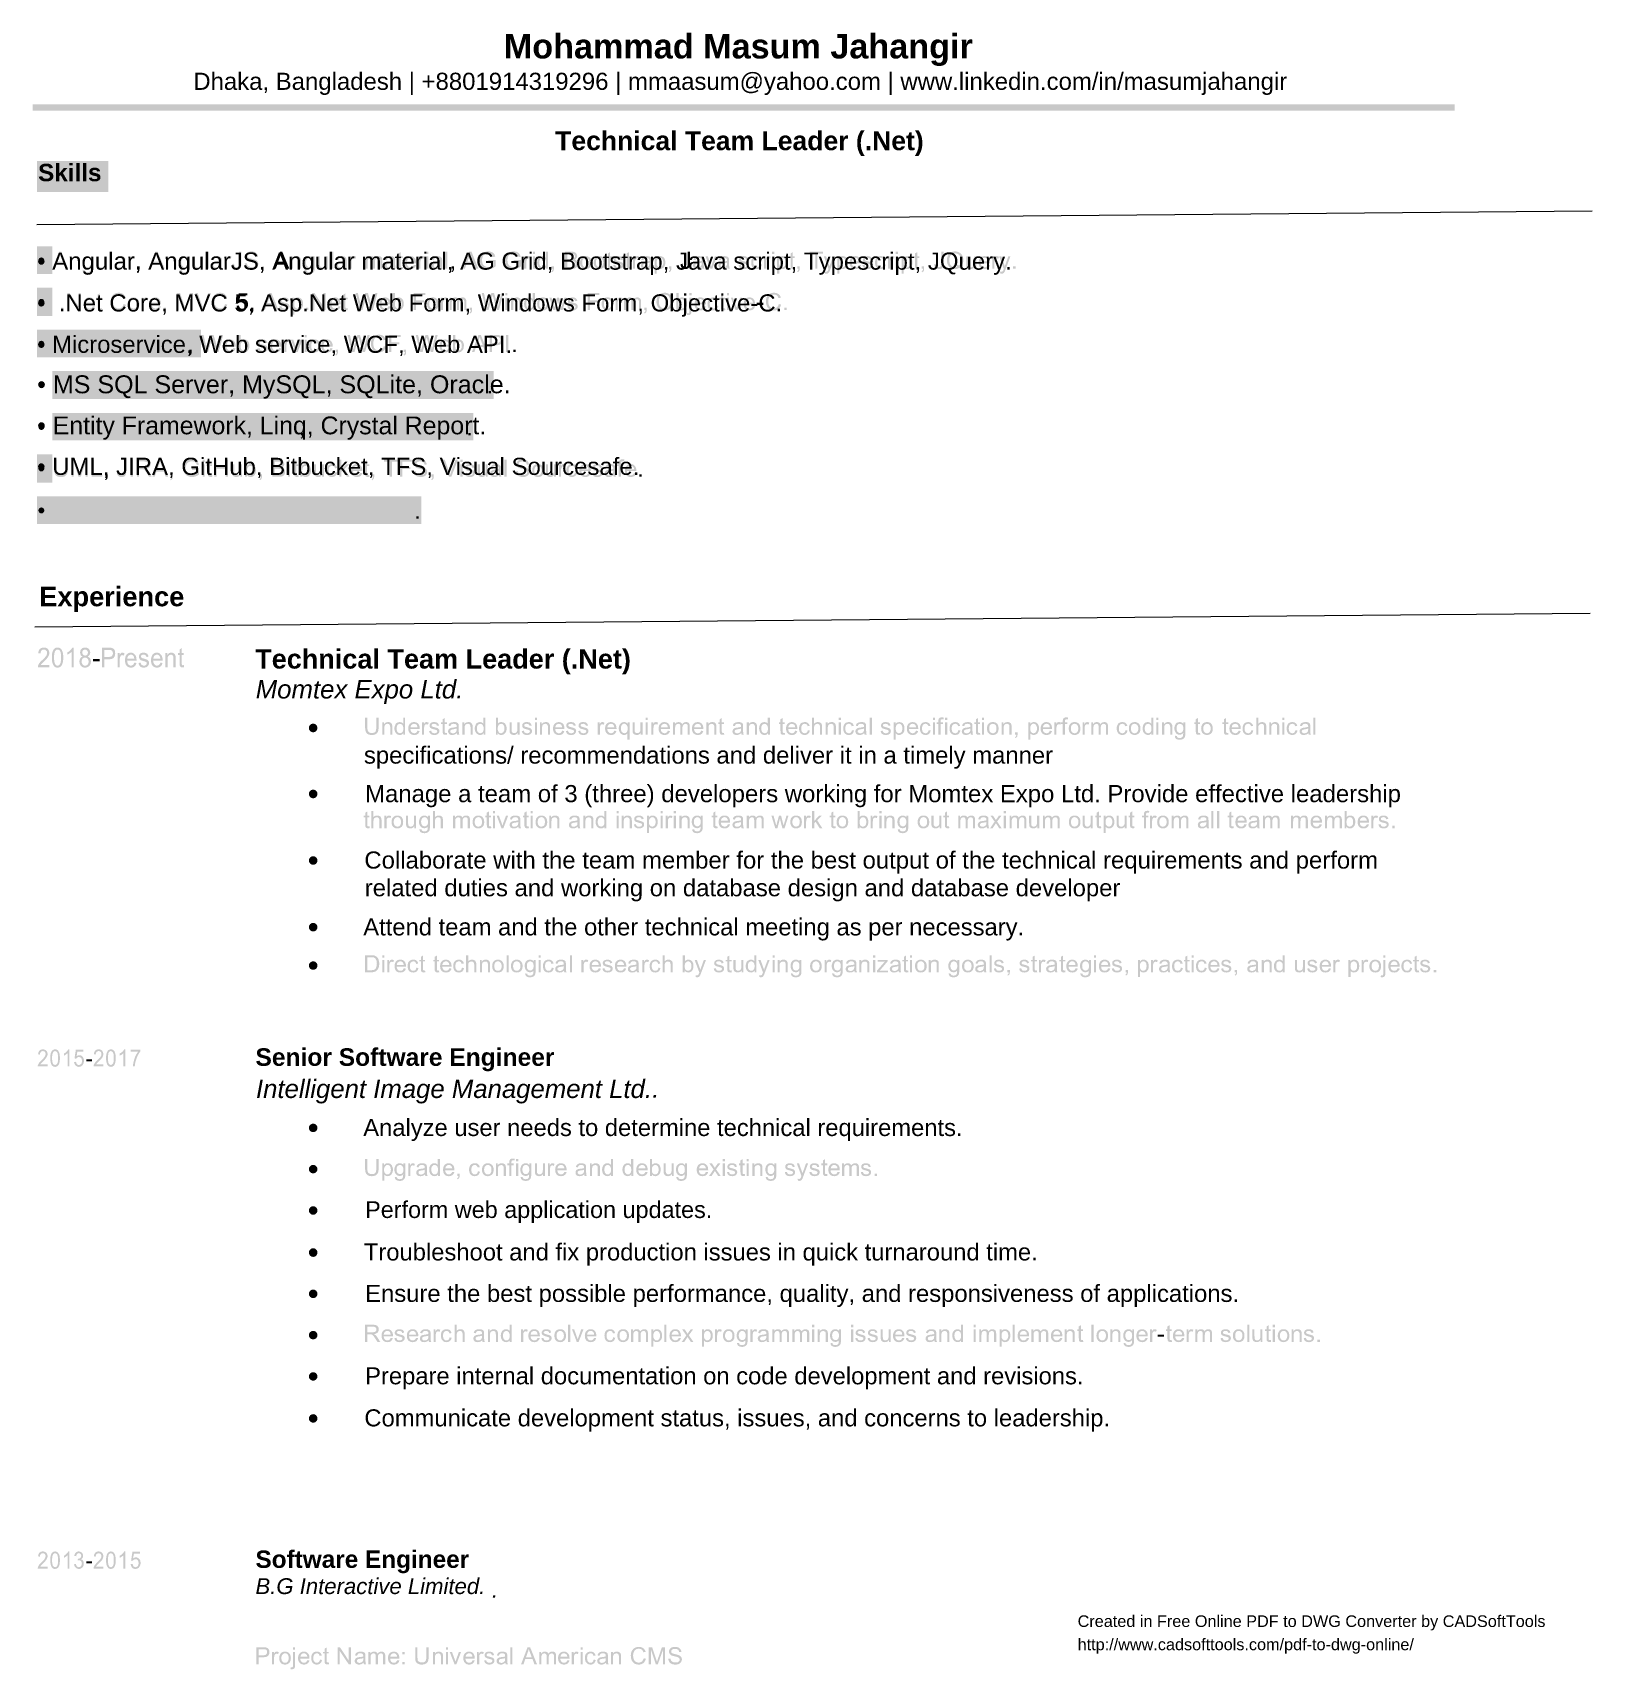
# Model space of a CAD drawing. Header units: millimetres. Extents: x 25 to 207, y 36 to 227.
import ezdxf

# ---------------------------------------------------------------- set-up
doc = ezdxf.new("R2010")
doc.units = ezdxf.units.MM
doc.header["$MEASUREMENT"] = 0
doc.layers.get('0').update_dxf_attribs({"linetype": 'CONTINUOUS'})
doc.layers.add('13AB700', color=7, linetype='CONTINUOUS')
doc.styles.add('13AB7D8', font='Arial.ttf')
doc.styles.add('Arial$001', font='arial.ttf', dxfattribs={"height": 2.376})
doc.styles.add('Arial$101', font='arialbd.ttf', dxfattribs={"height": 3.024})
doc.styles.add('Arial$201', font='ariali.ttf', dxfattribs={"oblique": 15, "height": 2.736})

msp = doc.modelspace()

# ---------------------------------------------------------------- texts
at = {"color": 0, "true_color": 0x000007}
for s, height, style, p in [('Mohammad Masum Jahangir ', 2.8619, 'Arial$101', (79.9, 224.36)), ('Dhaka, Bangladesh | +8801914319296 | mmaasum@yahoo.com | www.linkedin.com/in/masumjahangir ', 2.0031, 'Arial$001', (43.58, 220.69)), ('Technical Team Leader (.Net) ', 2.2214, 'Arial$101', (85.91, 213.63)), ('Skills ', 2.032, 'Arial$101', (25.42, 210)), ('Experience ', 2.2762, 'Arial$101', (25.56, 160.27)), ('Technical Team Leader (.Net)', 2.2647, 'Arial$101', (50.82, 152.98)), ('Momtex Expo Ltd.', 2.1575, 'Arial$201', (50.88, 149.48)), ('specifications/ recommendations and deliver it in a timely manner ', 1.9969, 'Arial$001', (63.54, 141.86)), ('Manage a team of 3 (three) developers working for Momtex Expo Ltd. Provide effective leadership ', 2.0009, 'Arial$001', (63.68, 137.35)), ('Collaborate with the team member for the best output of the technical requirements and perform ', 2.0017, 'Arial$001', (63.59, 129.58)), ('related duties and working on database design and database developer ', 1.9968, 'Arial$001', (63.64, 126.34)), ('Attend team and the other technical meeting as per necessary. ', 1.9914, 'Arial$001', (63.46, 121.76)), ('Senior Software Engineer ', 2.0575, 'Arial$101', (50.85, 106.5)), ('Intelligent Image Management Ltd.', 2.1541, 'Arial$201', (50.91, 102.74)), ('Analyze user needs to determine technical requirements. ', 1.9889, 'Arial$001', (63.46, 98.29)), ('Perform web application updates. ', 1.9589, 'Arial$001', (63.68, 88.7)), ('Troubleshoot and fix production issues in quick turnaround time. ', 1.9908, 'Arial$001', (63.53, 83.73)), ('Ensure the best possible performance, quality, and responsiveness of applications. ', 1.995, 'Arial$001', (63.68, 78.88)), ('Prepare internal documentation on code development and revisions. ', 1.9894, 'Arial$001', (63.68, 69.24)), ('Communicate development status, issues, and concerns to leadership. ', 1.9921, 'Arial$001', (63.59, 64.32)), ('Software Engineer ', 2.0386, 'Arial$101', (50.85, 47.76)), ('B.G Interactive Limited. ', 1.852, 'Arial$201', (50.85, 44.7))]:
    msp.add_text(s, height=height, dxfattribs=dict(at, style=style)).set_placement(p)
at = {"color": 0, "true_color": 0xffffff, "style": 'Arial$001'}
for s, height, p in [('• Angular, AngularJS, Angular material, AG Grid, Bootstrap, Java script, Typescript, JQuery. ', 2.0084, (25.31, 199.65)), ('•  .Net Core, MVC 5, Asp.Net Web Form, Windows Form, Objective-C. ', 2.0043, (25.31, 194.76)), ('• Microservice, Web service, WCF, Web API. ', 1.9977, (25.31, 189.92)), ('• MS SQL Server, MySQL, SQLite, Oracle. ', 2.0969, (25.31, 185.19)), ('• Entity Framework, Linq, Crystal Report. ', 2.0805, (25.31, 180.39)), ('• UML, JIRA, GitHub, Bitbucket, TFS, Visual Sourcesafe. ', 2.0065, (25.31, 175.64))]:
    msp.add_text(s, height=height, dxfattribs=at).set_placement(p)

# ---------------------------------------------------------------- blocks, each defined once
blk = doc.blocks.new('1374670')
at = {"layer": '13AB700', "color": 0, "true_color": 0x000001, "style": '13AB7D8'}
for s, p in [('Created in Free Online PDF to DWG Converter by CADSoftTools', (0, 0)), ('http://www.cadsofttools.com/pdf-to-dwg-online/', (0, -2))]:
    blk.add_text(s, height=1, dxfattribs=at).set_placement(p)

# ---------------------------------------------------------------- hatches: boundary and pattern name
at = {"true_color": 0x000007}
for points in [[(24.8, 219), (24.8, 218.24), (191.13, 218.24), (191.13, 219)], [(109.49, 195.53), (109.49, 195.78), (110.25, 195.78), (110.25, 195.53)], [(81.01, 190), (81.01, 190.28), (81.29, 190.28), (81.29, 190)], [(78.13, 185.17), (78.13, 185.45), (78.41, 185.45), (78.41, 185.17)], [(75.74, 180.27), (75.74, 180.53), (76.02, 180.53), (76.02, 180.27)], [(95.75, 175.42), (95.75, 175.7), (96.04, 175.7), (96.04, 175.42)], [(69.65, 170.5), (69.65, 170.78), (69.93, 170.78), (69.93, 170.5)], [(31.85, 153.82), (31.85, 154.1), (32.61, 154.1), (32.61, 153.82)], [(31.07, 107.03), (31.07, 107.27), (31.71, 107.27), (31.71, 107.03)], [(97.38, 102.77), (97.44, 103.1), (97.74, 103.1), (97.67, 102.77)], [(156.38, 74.82), (156.38, 75.05), (157.13, 75.05), (157.13, 74.82)], [(31.07, 48.28), (31.07, 48.53), (31.71, 48.53), (31.71, 48.28)], [(78.61, 44.28), (78.67, 44.56), (78.92, 44.56), (78.87, 44.28)]]:
    msp.add_hatch(color=0, dxfattribs=at).paths.add_polyline_path(points)
at = {"true_color": 0xffffff}
for points in [[(25.31, 212.38), (25.31, 208.74), (33.62, 208.74), (33.62, 212.38)], [(25.31, 202.38), (25.31, 199.16), (27.1, 199.16), (27.1, 202.38)], [(25.31, 197.55), (25.31, 194.24), (27.1, 194.24), (27.1, 197.55)], [(25.31, 192.63), (25.31, 189.41), (44.48, 189.41), (44.48, 192.63)], [(27.1, 187.8), (27.1, 184.51), (78.72, 184.51), (78.72, 187.8)], [(27.1, 182.88), (27.1, 179.67), (76.34, 179.67), (76.34, 182.88)], [(25.31, 178.05), (25.31, 174.74), (27.1, 174.74), (27.1, 178.05)], [(25.31, 173.14), (25.31, 169.91), (27.1, 169.91), (27.1, 173.14)], [(27.1, 173.14), (27.1, 169.91), (69.39, 169.91), (69.39, 173.14)], [(69.39, 173.14), (69.39, 169.91), (70.25, 169.91), (70.25, 173.14)]]:
    msp.add_hatch(color=0, dxfattribs=at).paths.add_polyline_path(points)
at = {"true_color": 0x000007}
h = msp.add_hatch(color=0, dxfattribs=at)
edge = h.paths.add_edge_path()
edge.add_spline(control_points=[(25.46, 200.73), (25.46, 200.83), (25.49, 200.91), (25.56, 200.98), (25.56, 200.98), (25.62, 201.04), (25.71, 201.08), (25.8, 201.08), (25.8, 201.08), (25.9, 201.08), (25.99, 201.04), (26.05, 200.98), (26.05, 200.98), (26.12, 200.91), (26.15, 200.83), (26.15, 200.73), (26.15, 200.73), (26.15, 200.64), (26.12, 200.56), (26.05, 200.5), (26.05, 200.5), (25.99, 200.41), (25.9, 200.38), (25.8, 200.38), (25.8, 200.38), (25.71, 200.38), (25.62, 200.41), (25.56, 200.5), (25.56, 200.5), (25.49, 200.56), (25.46, 200.64), (25.46, 200.73)], knot_values=[0, 0, 0, 0, 0.03125, 0.03125, 0.03125, 0.03125, 0.0625, 0.0625, 0.0625, 0.0625, 0.09375, 0.09375, 0.09375, 0.09375, 0.125, 0.125, 0.125, 0.125, 0.15625, 0.15625, 0.15625, 0.15625, 0.1875, 0.1875, 0.1875, 0.1875, 0.21875, 0.21875, 0.21875, 0.21875, 1, 1, 1, 1], degree=3, periodic=0)
h = msp.add_hatch(color=0, dxfattribs=at)
h.paths.add_polyline_path([(27.08, 199.75), (27.86, 201.75), (28.14, 201.75), (28.95, 199.75), (28.65, 199.75), (28.42, 200.36), (27.59, 200.36), (27.36, 199.75)])
edge = h.paths.add_edge_path()
edge.add_line((27.66, 200.58), (28.34, 200.58))
edge.add_line((28.34, 200.58), (28.14, 201.12))
edge.add_spline(control_points=[(28.14, 201.12), (28.07, 201.29), (28.02, 201.44), (27.99, 201.54), (27.99, 201.54), (27.96, 201.42), (27.92, 201.29), (27.87, 201.16)], knot_values=[0, 0, 0, 0, 0.125, 0.125, 0.125, 0.125, 1, 1, 1, 1], degree=3, periodic=0)
edge.add_line((27.87, 201.16), (27.66, 200.58))
edge = h.paths.add_edge_path()
edge.add_line((29.13, 199.75), (29.13, 201.21))
edge.add_line((29.13, 201.21), (29.36, 201.21))
edge.add_line((29.36, 201.21), (29.36, 200.99))
edge.add_spline(control_points=[(29.36, 200.99), (29.46, 201.16), (29.61, 201.24), (29.83, 201.24), (29.83, 201.24), (29.91, 201.24), (29.99, 201.22), (30.06, 201.19), (30.06, 201.19), (30.14, 201.16), (30.19, 201.11), (30.22, 201.06), (30.22, 201.06), (30.26, 201.01), (30.29, 200.96), (30.31, 200.88), (30.31, 200.88), (30.31, 200.84), (30.32, 200.76), (30.32, 200.64)], knot_values=[0, 0, 0, 0, 0.05, 0.05, 0.05, 0.05, 0.1, 0.1, 0.1, 0.1, 0.15, 0.15, 0.15, 0.15, 0.2, 0.2, 0.2, 0.2, 1, 1, 1, 1], degree=3, periodic=0)
edge.add_line((30.32, 200.64), (30.32, 199.75))
edge.add_line((30.32, 199.75), (30.08, 199.75))
edge.add_line((30.08, 199.75), (30.08, 200.63))
edge.add_spline(control_points=[(30.08, 200.63), (30.08, 200.73), (30.06, 200.81), (30.04, 200.86), (30.04, 200.86), (30.03, 200.91), (29.99, 200.94), (29.94, 200.98), (29.94, 200.98), (29.89, 201.01), (29.83, 201.03), (29.76, 201.03), (29.76, 201.03), (29.66, 201.03), (29.58, 200.99), (29.5, 200.93), (29.5, 200.93), (29.41, 200.86), (29.38, 200.73), (29.38, 200.55)], knot_values=[0, 0, 0, 0, 0.05, 0.05, 0.05, 0.05, 0.1, 0.1, 0.1, 0.1, 0.15, 0.15, 0.15, 0.15, 0.2, 0.2, 0.2, 0.2, 1, 1, 1, 1], degree=3, periodic=0)
edge.add_line((29.38, 200.55), (29.38, 199.75))
edge.add_line((29.38, 199.75), (29.13, 199.75))
edge = h.paths.add_edge_path()
edge.add_line((30.62, 199.64), (30.85, 199.6))
edge.add_spline(control_points=[(30.85, 199.6), (30.87, 199.52), (30.89, 199.47), (30.94, 199.44), (30.94, 199.44), (31, 199.39), (31.08, 199.37), (31.18, 199.37), (31.18, 199.37), (31.3, 199.37), (31.38, 199.39), (31.45, 199.44), (31.45, 199.44), (31.52, 199.49), (31.55, 199.55), (31.58, 199.64), (31.58, 199.64), (31.6, 199.68), (31.6, 199.78), (31.6, 199.95), (31.6, 199.95), (31.48, 199.82), (31.35, 199.75), (31.2, 199.75), (31.2, 199.75), (31, 199.75), (30.84, 199.82), (30.74, 199.97), (30.74, 199.97), (30.62, 200.12), (30.57, 200.28), (30.57, 200.48), (30.57, 200.48), (30.57, 200.63), (30.59, 200.74), (30.64, 200.88), (30.64, 200.88), (30.69, 200.99), (30.77, 201.08), (30.85, 201.14), (30.85, 201.14), (30.95, 201.21), (31.07, 201.24), (31.2, 201.24), (31.2, 201.24), (31.37, 201.24), (31.52, 201.17), (31.61, 201.03)], knot_values=[0, 0, 0, 0, 0.020833, 0.020833, 0.020833, 0.020833, 0.041667, 0.041667, 0.041667, 0.041667, 0.0625, 0.0625, 0.0625, 0.0625, 0.083333, 0.083333, 0.083333, 0.083333, 0.104167, 0.104167, 0.104167, 0.104167, 0.125, 0.125, 0.125, 0.125, 0.145833, 0.145833, 0.145833, 0.145833, 0.166667, 0.166667, 0.166667, 0.166667, 0.1875, 0.1875, 0.1875, 0.1875, 0.208333, 0.208333, 0.208333, 0.208333, 0.229167, 0.229167, 0.229167, 0.229167, 1, 1, 1, 1], degree=3, periodic=0)
edge.add_line((31.61, 201.03), (31.61, 201.21))
edge.add_line((31.61, 201.21), (31.85, 201.21))
edge.add_line((31.85, 201.21), (31.85, 199.95))
edge.add_spline(control_points=[(31.85, 199.95), (31.85, 199.72), (31.83, 199.57), (31.78, 199.47), (31.78, 199.47), (31.73, 199.37), (31.66, 199.3), (31.56, 199.25), (31.56, 199.25), (31.47, 199.19), (31.33, 199.17), (31.18, 199.17), (31.18, 199.17), (31.02, 199.17), (30.87, 199.2), (30.77, 199.29), (30.77, 199.29), (30.67, 199.35), (30.6, 199.47), (30.62, 199.64)], knot_values=[0, 0, 0, 0, 0.05, 0.05, 0.05, 0.05, 0.1, 0.1, 0.1, 0.1, 0.15, 0.15, 0.15, 0.15, 0.2, 0.2, 0.2, 0.2, 1, 1, 1, 1], degree=3, periodic=0)
edge = h.paths.add_edge_path()
edge.add_spline(control_points=[(30.82, 200.5), (30.82, 200.31), (30.85, 200.18), (30.94, 200.08), (30.94, 200.08), (31, 200), (31.1, 199.95), (31.22, 199.95), (31.22, 199.95), (31.33, 199.95), (31.43, 200), (31.5, 200.08), (31.5, 200.08), (31.58, 200.18), (31.61, 200.31), (31.61, 200.5), (31.61, 200.5), (31.61, 200.68), (31.58, 200.81), (31.5, 200.89), (31.5, 200.89), (31.42, 200.99), (31.32, 201.03), (31.22, 201.03), (31.22, 201.03), (31.1, 201.03), (31.02, 200.99), (30.94, 200.89), (30.94, 200.89), (30.85, 200.81), (30.82, 200.68), (30.82, 200.5)], knot_values=[0, 0, 0, 0, 0.03125, 0.03125, 0.03125, 0.03125, 0.0625, 0.0625, 0.0625, 0.0625, 0.09375, 0.09375, 0.09375, 0.09375, 0.125, 0.125, 0.125, 0.125, 0.15625, 0.15625, 0.15625, 0.15625, 0.1875, 0.1875, 0.1875, 0.1875, 0.21875, 0.21875, 0.21875, 0.21875, 1, 1, 1, 1], degree=3, periodic=0)
edge = h.paths.add_edge_path()
edge.add_line((33.22, 199.75), (33.22, 199.97))
edge.add_spline(control_points=[(33.22, 199.97), (33.1, 199.8), (32.96, 199.72), (32.76, 199.72), (32.76, 199.72), (32.67, 199.72), (32.59, 199.73), (32.52, 199.77), (32.52, 199.77), (32.44, 199.8), (32.39, 199.85), (32.36, 199.9), (32.36, 199.9), (32.33, 199.95), (32.29, 200), (32.28, 200.08), (32.28, 200.08), (32.28, 200.13), (32.26, 200.2), (32.26, 200.3)], knot_values=[0, 0, 0, 0, 0.05, 0.05, 0.05, 0.05, 0.1, 0.1, 0.1, 0.1, 0.15, 0.15, 0.15, 0.15, 0.2, 0.2, 0.2, 0.2, 1, 1, 1, 1], degree=3, periodic=0)
edge.add_line((32.26, 200.3), (32.26, 201.21))
edge.add_line((32.26, 201.21), (32.51, 201.21))
edge.add_line((32.51, 201.21), (32.51, 200.4))
edge.add_spline(control_points=[(32.51, 200.4), (32.51, 200.26), (32.51, 200.18), (32.52, 200.13), (32.52, 200.13), (32.54, 200.08), (32.57, 200.02), (32.62, 199.98), (32.62, 199.98), (32.67, 199.95), (32.74, 199.93), (32.81, 199.93), (32.81, 199.93), (32.89, 199.93), (32.96, 199.95), (33.02, 199.98), (33.02, 199.98), (33.09, 200.03), (33.12, 200.08), (33.15, 200.15), (33.15, 200.15), (33.19, 200.21), (33.19, 200.3), (33.19, 200.43)], knot_values=[0, 0, 0, 0, 0.041667, 0.041667, 0.041667, 0.041667, 0.083333, 0.083333, 0.083333, 0.083333, 0.125, 0.125, 0.125, 0.125, 0.166667, 0.166667, 0.166667, 0.166667, 0.208333, 0.208333, 0.208333, 0.208333, 1, 1, 1, 1], degree=3, periodic=0)
edge.add_line((33.19, 200.43), (33.19, 201.21))
edge.add_line((33.19, 201.21), (33.44, 201.21))
edge.add_line((33.44, 201.21), (33.44, 199.75))
edge.add_line((33.44, 199.75), (33.22, 199.75))
h.paths.add_polyline_path([(33.78, 199.75), (33.78, 201.75), (34.03, 201.75), (34.03, 199.75)])
edge = h.paths.add_edge_path()
edge.add_spline(control_points=[(35.42, 199.93), (35.32, 199.85), (35.24, 199.8), (35.16, 199.77), (35.16, 199.77), (35.07, 199.73), (34.97, 199.72), (34.88, 199.72), (34.88, 199.72), (34.73, 199.72), (34.59, 199.75), (34.51, 199.83), (34.51, 199.83), (34.43, 199.92), (34.38, 200.02), (34.38, 200.13), (34.38, 200.13), (34.38, 200.21), (34.4, 200.26), (34.43, 200.33), (34.43, 200.33), (34.46, 200.4), (34.51, 200.43), (34.56, 200.48), (34.56, 200.48), (34.61, 200.51), (34.68, 200.53), (34.74, 200.55), (34.74, 200.55), (34.79, 200.56), (34.86, 200.58), (34.96, 200.6), (34.96, 200.6), (35.16, 200.61), (35.31, 200.64), (35.39, 200.68), (35.39, 200.68), (35.39, 200.71), (35.39, 200.73), (35.39, 200.74), (35.39, 200.74), (35.39, 200.84), (35.37, 200.91), (35.32, 200.94), (35.32, 200.94), (35.26, 201.01), (35.17, 201.03), (35.04, 201.03), (35.04, 201.03), (34.92, 201.03), (34.84, 201.01), (34.79, 200.98), (34.79, 200.98), (34.73, 200.93), (34.69, 200.86), (34.66, 200.76)], knot_values=[0, 0, 0, 0, 0.017857, 0.017857, 0.017857, 0.017857, 0.035714, 0.035714, 0.035714, 0.035714, 0.053571, 0.053571, 0.053571, 0.053571, 0.071429, 0.071429, 0.071429, 0.071429, 0.089286, 0.089286, 0.089286, 0.089286, 0.107143, 0.107143, 0.107143, 0.107143, 0.125, 0.125, 0.125, 0.125, 0.142857, 0.142857, 0.142857, 0.142857, 0.160714, 0.160714, 0.160714, 0.160714, 0.178571, 0.178571, 0.178571, 0.178571, 0.196429, 0.196429, 0.196429, 0.196429, 0.214286, 0.214286, 0.214286, 0.214286, 0.232143, 0.232143, 0.232143, 0.232143, 1, 1, 1, 1], degree=3, periodic=0)
edge.add_line((34.66, 200.76), (34.43, 200.79))
edge.add_spline(control_points=[(34.43, 200.79), (34.44, 200.89), (34.48, 200.98), (34.53, 201.04), (34.53, 201.04), (34.58, 201.11), (34.66, 201.16), (34.76, 201.19), (34.76, 201.19), (34.84, 201.22), (34.96, 201.24), (35.07, 201.24), (35.07, 201.24), (35.21, 201.24), (35.31, 201.22), (35.39, 201.19), (35.39, 201.19), (35.45, 201.16), (35.52, 201.12), (35.55, 201.08), (35.55, 201.08), (35.59, 201.04), (35.62, 200.98), (35.64, 200.91), (35.64, 200.91), (35.64, 200.88), (35.64, 200.79), (35.64, 200.69)], knot_values=[0, 0, 0, 0, 0.035714, 0.035714, 0.035714, 0.035714, 0.071429, 0.071429, 0.071429, 0.071429, 0.107143, 0.107143, 0.107143, 0.107143, 0.142857, 0.142857, 0.142857, 0.142857, 0.178571, 0.178571, 0.178571, 0.178571, 0.214286, 0.214286, 0.214286, 0.214286, 1, 1, 1, 1], degree=3, periodic=0)
edge.add_line((35.64, 200.69), (35.64, 200.36))
edge.add_spline(control_points=[(35.64, 200.36), (35.64, 200.13), (35.65, 199.98), (35.65, 199.93), (35.65, 199.93), (35.67, 199.87), (35.69, 199.8), (35.72, 199.75)], knot_values=[0, 0, 0, 0, 0.125, 0.125, 0.125, 0.125, 1, 1, 1, 1], degree=3, periodic=0)
edge.add_line((35.72, 199.75), (35.47, 199.75))
edge.add_spline(control_points=[(35.47, 199.75), (35.44, 199.8), (35.42, 199.87), (35.42, 199.93)], knot_values=[0, 0, 0, 0, 1, 1, 1, 1], degree=3, periodic=0)
edge = h.paths.add_edge_path()
edge.add_spline(control_points=[(35.39, 200.48), (35.31, 200.45), (35.17, 200.41), (34.99, 200.38), (34.99, 200.38), (34.89, 200.38), (34.83, 200.36), (34.78, 200.35), (34.78, 200.35), (34.74, 200.31), (34.71, 200.3), (34.68, 200.26), (34.68, 200.26), (34.66, 200.23), (34.64, 200.18), (34.64, 200.15), (34.64, 200.15), (34.64, 200.08), (34.68, 200.02), (34.73, 199.98), (34.73, 199.98), (34.78, 199.93), (34.84, 199.92), (34.94, 199.92), (34.94, 199.92), (35.04, 199.92), (35.12, 199.93), (35.19, 199.98), (35.19, 199.98), (35.27, 200.02), (35.32, 200.07), (35.36, 200.15), (35.36, 200.15), (35.39, 200.2), (35.39, 200.28), (35.39, 200.4)], knot_values=[0, 0, 0, 0, 0.027778, 0.027778, 0.027778, 0.027778, 0.055556, 0.055556, 0.055556, 0.055556, 0.083333, 0.083333, 0.083333, 0.083333, 0.111111, 0.111111, 0.111111, 0.111111, 0.138889, 0.138889, 0.138889, 0.138889, 0.166667, 0.166667, 0.166667, 0.166667, 0.194444, 0.194444, 0.194444, 0.194444, 0.222222, 0.222222, 0.222222, 0.222222, 1, 1, 1, 1], degree=3, periodic=0)
edge.add_line((35.39, 200.4), (35.39, 200.48))
edge = h.paths.add_edge_path()
edge.add_line((35.98, 199.75), (35.98, 201.21))
edge.add_line((35.98, 201.21), (36.22, 201.21))
edge.add_line((36.22, 201.21), (36.22, 200.98))
edge.add_spline(control_points=[(36.22, 200.98), (36.27, 201.09), (36.32, 201.16), (36.37, 201.19), (36.37, 201.19), (36.41, 201.22), (36.46, 201.24), (36.53, 201.24), (36.53, 201.24), (36.61, 201.24), (36.7, 201.21), (36.78, 201.16)], knot_values=[0, 0, 0, 0, 0.083333, 0.083333, 0.083333, 0.083333, 0.166667, 0.166667, 0.166667, 0.166667, 1, 1, 1, 1], degree=3, periodic=0)
edge.add_line((36.78, 201.16), (36.7, 200.93))
edge.add_spline(control_points=[(36.7, 200.93), (36.63, 200.96), (36.58, 200.98), (36.51, 200.98), (36.51, 200.98), (36.46, 200.98), (36.41, 200.96), (36.37, 200.93), (36.37, 200.93), (36.33, 200.89), (36.3, 200.86), (36.28, 200.79), (36.28, 200.79), (36.25, 200.71), (36.23, 200.61), (36.23, 200.51)], knot_values=[0, 0, 0, 0, 0.0625, 0.0625, 0.0625, 0.0625, 0.125, 0.125, 0.125, 0.125, 0.1875, 0.1875, 0.1875, 0.1875, 1, 1, 1, 1], degree=3, periodic=0)
edge.add_line((36.23, 200.51), (36.23, 199.75))
edge.add_line((36.23, 199.75), (35.98, 199.75))
h = msp.add_hatch(color=0, dxfattribs=at)
h.paths.add_polyline_path([(38.37, 199.75), (39.13, 201.75), (39.41, 201.75), (40.24, 199.75), (39.94, 199.75), (39.71, 200.36), (38.86, 200.36), (38.65, 199.75)])
edge = h.paths.add_edge_path()
edge.add_line((38.95, 200.58), (39.63, 200.58))
edge.add_line((39.63, 200.58), (39.41, 201.12))
edge.add_spline(control_points=[(39.41, 201.12), (39.34, 201.29), (39.29, 201.44), (39.26, 201.54), (39.26, 201.54), (39.25, 201.42), (39.21, 201.29), (39.16, 201.16)], knot_values=[0, 0, 0, 0, 0.125, 0.125, 0.125, 0.125, 1, 1, 1, 1], degree=3, periodic=0)
edge.add_line((39.16, 201.16), (38.95, 200.58))
edge = h.paths.add_edge_path()
edge.add_line((40.42, 199.75), (40.42, 201.21))
edge.add_line((40.42, 201.21), (40.64, 201.21))
edge.add_line((40.64, 201.21), (40.64, 200.99))
edge.add_spline(control_points=[(40.64, 200.99), (40.75, 201.16), (40.9, 201.24), (41.1, 201.24), (41.1, 201.24), (41.18, 201.24), (41.26, 201.22), (41.35, 201.19), (41.35, 201.19), (41.41, 201.16), (41.46, 201.11), (41.51, 201.06), (41.51, 201.06), (41.55, 201.01), (41.56, 200.96), (41.58, 200.88), (41.58, 200.88), (41.6, 200.84), (41.6, 200.76), (41.6, 200.64)], knot_values=[0, 0, 0, 0, 0.05, 0.05, 0.05, 0.05, 0.1, 0.1, 0.1, 0.1, 0.15, 0.15, 0.15, 0.15, 0.2, 0.2, 0.2, 0.2, 1, 1, 1, 1], degree=3, periodic=0)
edge.add_line((41.6, 200.64), (41.6, 199.75))
edge.add_line((41.6, 199.75), (41.35, 199.75))
edge.add_line((41.35, 199.75), (41.35, 200.63))
edge.add_spline(control_points=[(41.35, 200.63), (41.35, 200.73), (41.35, 200.81), (41.31, 200.86), (41.31, 200.86), (41.3, 200.91), (41.26, 200.94), (41.21, 200.98), (41.21, 200.98), (41.17, 201.01), (41.12, 201.03), (41.05, 201.03), (41.05, 201.03), (40.95, 201.03), (40.85, 200.99), (40.78, 200.93), (40.78, 200.93), (40.7, 200.86), (40.67, 200.73), (40.67, 200.55)], knot_values=[0, 0, 0, 0, 0.05, 0.05, 0.05, 0.05, 0.1, 0.1, 0.1, 0.1, 0.15, 0.15, 0.15, 0.15, 0.2, 0.2, 0.2, 0.2, 1, 1, 1, 1], degree=3, periodic=0)
edge.add_line((40.67, 200.55), (40.67, 199.75))
edge.add_line((40.67, 199.75), (40.42, 199.75))
edge = h.paths.add_edge_path()
edge.add_line((41.98, 199.64), (42.22, 199.6))
edge.add_spline(control_points=[(42.22, 199.6), (42.22, 199.52), (42.26, 199.47), (42.31, 199.44), (42.31, 199.44), (42.36, 199.39), (42.44, 199.37), (42.56, 199.37), (42.56, 199.37), (42.67, 199.37), (42.75, 199.39), (42.82, 199.44), (42.82, 199.44), (42.87, 199.49), (42.92, 199.55), (42.94, 199.64), (42.94, 199.64), (42.95, 199.68), (42.95, 199.78), (42.95, 199.95), (42.95, 199.95), (42.85, 199.82), (42.72, 199.75), (42.56, 199.75), (42.56, 199.75), (42.36, 199.75), (42.21, 199.82), (42.09, 199.97), (42.09, 199.97), (41.98, 200.12), (41.93, 200.28), (41.93, 200.48), (41.93, 200.48), (41.93, 200.63), (41.96, 200.74), (42.01, 200.88), (42.01, 200.88), (42.06, 200.99), (42.13, 201.08), (42.22, 201.14), (42.22, 201.14), (42.32, 201.21), (42.42, 201.24), (42.56, 201.24), (42.56, 201.24), (42.72, 201.24), (42.87, 201.17), (42.99, 201.03)], knot_values=[0, 0, 0, 0, 0.020833, 0.020833, 0.020833, 0.020833, 0.041667, 0.041667, 0.041667, 0.041667, 0.0625, 0.0625, 0.0625, 0.0625, 0.083333, 0.083333, 0.083333, 0.083333, 0.104167, 0.104167, 0.104167, 0.104167, 0.125, 0.125, 0.125, 0.125, 0.145833, 0.145833, 0.145833, 0.145833, 0.166667, 0.166667, 0.166667, 0.166667, 0.1875, 0.1875, 0.1875, 0.1875, 0.208333, 0.208333, 0.208333, 0.208333, 0.229167, 0.229167, 0.229167, 0.229167, 1, 1, 1, 1], degree=3, periodic=0)
edge.add_line((42.99, 201.03), (42.99, 201.21))
edge.add_line((42.99, 201.21), (43.2, 201.21))
edge.add_line((43.2, 201.21), (43.2, 199.95))
edge.add_spline(control_points=[(43.2, 199.95), (43.2, 199.72), (43.18, 199.57), (43.13, 199.47), (43.13, 199.47), (43.09, 199.37), (43.02, 199.3), (42.92, 199.25), (42.92, 199.25), (42.82, 199.19), (42.7, 199.17), (42.56, 199.17), (42.56, 199.17), (42.37, 199.17), (42.24, 199.2), (42.13, 199.29), (42.13, 199.29), (42.03, 199.35), (41.98, 199.47), (41.98, 199.64)], knot_values=[0, 0, 0, 0, 0.05, 0.05, 0.05, 0.05, 0.1, 0.1, 0.1, 0.1, 0.15, 0.15, 0.15, 0.15, 0.2, 0.2, 0.2, 0.2, 1, 1, 1, 1], degree=3, periodic=0)
edge = h.paths.add_edge_path()
edge.add_spline(control_points=[(42.17, 200.5), (42.17, 200.31), (42.22, 200.18), (42.29, 200.08), (42.29, 200.08), (42.37, 200), (42.47, 199.95), (42.57, 199.95), (42.57, 199.95), (42.69, 199.95), (42.79, 200), (42.87, 200.08), (42.87, 200.08), (42.94, 200.18), (42.97, 200.31), (42.97, 200.5), (42.97, 200.5), (42.97, 200.68), (42.94, 200.81), (42.85, 200.89), (42.85, 200.89), (42.79, 200.99), (42.69, 201.03), (42.57, 201.03), (42.57, 201.03), (42.47, 201.03), (42.37, 200.99), (42.29, 200.89), (42.29, 200.89), (42.22, 200.81), (42.17, 200.68), (42.17, 200.5)], knot_values=[0, 0, 0, 0, 0.03125, 0.03125, 0.03125, 0.03125, 0.0625, 0.0625, 0.0625, 0.0625, 0.09375, 0.09375, 0.09375, 0.09375, 0.125, 0.125, 0.125, 0.125, 0.15625, 0.15625, 0.15625, 0.15625, 0.1875, 0.1875, 0.1875, 0.1875, 0.21875, 0.21875, 0.21875, 0.21875, 1, 1, 1, 1], degree=3, periodic=0)
edge = h.paths.add_edge_path()
edge.add_line((44.49, 199.75), (44.49, 199.97))
edge.add_spline(control_points=[(44.49, 199.97), (44.39, 199.8), (44.23, 199.72), (44.05, 199.72), (44.05, 199.72), (43.95, 199.72), (43.88, 199.73), (43.8, 199.77), (43.8, 199.77), (43.73, 199.8), (43.66, 199.85), (43.63, 199.9), (43.63, 199.9), (43.6, 199.95), (43.57, 200), (43.55, 200.08), (43.55, 200.08), (43.55, 200.13), (43.55, 200.2), (43.55, 200.3)], knot_values=[0, 0, 0, 0, 0.05, 0.05, 0.05, 0.05, 0.1, 0.1, 0.1, 0.1, 0.15, 0.15, 0.15, 0.15, 0.2, 0.2, 0.2, 0.2, 1, 1, 1, 1], degree=3, periodic=0)
edge.add_line((43.55, 200.3), (43.55, 201.21))
edge.add_line((43.55, 201.21), (43.78, 201.21))
edge.add_line((43.78, 201.21), (43.78, 200.4))
edge.add_spline(control_points=[(43.78, 200.4), (43.78, 200.26), (43.8, 200.18), (43.8, 200.13), (43.8, 200.13), (43.81, 200.08), (43.85, 200.02), (43.9, 199.98), (43.9, 199.98), (43.95, 199.95), (44.01, 199.93), (44.09, 199.93), (44.09, 199.93), (44.16, 199.93), (44.23, 199.95), (44.29, 199.98), (44.29, 199.98), (44.36, 200.03), (44.41, 200.08), (44.43, 200.15), (44.43, 200.15), (44.46, 200.21), (44.48, 200.3), (44.48, 200.43)], knot_values=[0, 0, 0, 0, 0.041667, 0.041667, 0.041667, 0.041667, 0.083333, 0.083333, 0.083333, 0.083333, 0.125, 0.125, 0.125, 0.125, 0.166667, 0.166667, 0.166667, 0.166667, 0.208333, 0.208333, 0.208333, 0.208333, 1, 1, 1, 1], degree=3, periodic=0)
edge.add_line((44.48, 200.43), (44.48, 201.21))
edge.add_line((44.48, 201.21), (44.72, 201.21))
edge.add_line((44.72, 201.21), (44.72, 199.75))
edge.add_line((44.72, 199.75), (44.49, 199.75))
h.paths.add_polyline_path([(45.15, 199.75), (45.15, 201.75), (45.4, 201.75), (45.4, 199.75)])
edge = h.paths.add_edge_path()
edge.add_spline(control_points=[(46.69, 199.93), (46.61, 199.85), (46.51, 199.8), (46.43, 199.77), (46.43, 199.77), (46.35, 199.73), (46.26, 199.72), (46.16, 199.72), (46.16, 199.72), (46, 199.72), (45.88, 199.75), (45.8, 199.83), (45.8, 199.83), (45.7, 199.92), (45.67, 200.02), (45.67, 200.13), (45.67, 200.13), (45.67, 200.21), (45.68, 200.26), (45.72, 200.33), (45.72, 200.33), (45.75, 200.4), (45.78, 200.43), (45.83, 200.48), (45.83, 200.48), (45.9, 200.51), (45.95, 200.53), (46.01, 200.55), (46.01, 200.55), (46.06, 200.56), (46.13, 200.58), (46.23, 200.6), (46.23, 200.6), (46.43, 200.61), (46.58, 200.64), (46.68, 200.68), (46.68, 200.68), (46.68, 200.71), (46.68, 200.73), (46.68, 200.74), (46.68, 200.74), (46.68, 200.84), (46.66, 200.91), (46.61, 200.94), (46.61, 200.94), (46.54, 201.01), (46.45, 201.03), (46.33, 201.03), (46.33, 201.03), (46.21, 201.03), (46.13, 201.01), (46.06, 200.98), (46.06, 200.98), (46.01, 200.93), (45.98, 200.86), (45.95, 200.76)], knot_values=[0, 0, 0, 0, 0.017857, 0.017857, 0.017857, 0.017857, 0.035714, 0.035714, 0.035714, 0.035714, 0.053571, 0.053571, 0.053571, 0.053571, 0.071429, 0.071429, 0.071429, 0.071429, 0.089286, 0.089286, 0.089286, 0.089286, 0.107143, 0.107143, 0.107143, 0.107143, 0.125, 0.125, 0.125, 0.125, 0.142857, 0.142857, 0.142857, 0.142857, 0.160714, 0.160714, 0.160714, 0.160714, 0.178571, 0.178571, 0.178571, 0.178571, 0.196429, 0.196429, 0.196429, 0.196429, 0.214286, 0.214286, 0.214286, 0.214286, 0.232143, 0.232143, 0.232143, 0.232143, 1, 1, 1, 1], degree=3, periodic=0)
edge.add_line((45.95, 200.76), (45.7, 200.79))
edge.add_spline(control_points=[(45.7, 200.79), (45.73, 200.89), (45.77, 200.98), (45.82, 201.04), (45.82, 201.04), (45.87, 201.11), (45.93, 201.16), (46.03, 201.19), (46.03, 201.19), (46.13, 201.22), (46.23, 201.24), (46.36, 201.24), (46.36, 201.24), (46.48, 201.24), (46.58, 201.22), (46.66, 201.19), (46.66, 201.19), (46.74, 201.16), (46.79, 201.12), (46.83, 201.08), (46.83, 201.08), (46.88, 201.04), (46.89, 200.98), (46.91, 200.91), (46.91, 200.91), (46.93, 200.88), (46.93, 200.79), (46.93, 200.69)], knot_values=[0, 0, 0, 0, 0.035714, 0.035714, 0.035714, 0.035714, 0.071429, 0.071429, 0.071429, 0.071429, 0.107143, 0.107143, 0.107143, 0.107143, 0.142857, 0.142857, 0.142857, 0.142857, 0.178571, 0.178571, 0.178571, 0.178571, 0.214286, 0.214286, 0.214286, 0.214286, 1, 1, 1, 1], degree=3, periodic=0)
edge.add_line((46.93, 200.69), (46.93, 200.36))
edge.add_spline(control_points=[(46.93, 200.36), (46.93, 200.13), (46.93, 199.98), (46.94, 199.93), (46.94, 199.93), (46.94, 199.87), (46.97, 199.8), (47.01, 199.75)], knot_values=[0, 0, 0, 0, 0.125, 0.125, 0.125, 0.125, 1, 1, 1, 1], degree=3, periodic=0)
edge.add_line((47.01, 199.75), (46.74, 199.75))
edge.add_spline(control_points=[(46.74, 199.75), (46.71, 199.8), (46.69, 199.87), (46.69, 199.93)], knot_values=[0, 0, 0, 0, 1, 1, 1, 1], degree=3, periodic=0)
edge = h.paths.add_edge_path()
edge.add_spline(control_points=[(46.68, 200.48), (46.58, 200.45), (46.45, 200.41), (46.28, 200.38), (46.28, 200.38), (46.16, 200.38), (46.1, 200.36), (46.06, 200.35), (46.06, 200.35), (46.01, 200.31), (45.98, 200.3), (45.97, 200.26), (45.97, 200.26), (45.93, 200.23), (45.93, 200.18), (45.93, 200.15), (45.93, 200.15), (45.93, 200.08), (45.95, 200.02), (46, 199.98), (46, 199.98), (46.05, 199.93), (46.13, 199.92), (46.21, 199.92), (46.21, 199.92), (46.31, 199.92), (46.4, 199.93), (46.48, 199.98), (46.48, 199.98), (46.54, 200.02), (46.59, 200.07), (46.63, 200.15), (46.63, 200.15), (46.66, 200.2), (46.68, 200.28), (46.68, 200.4)], knot_values=[0, 0, 0, 0, 0.027778, 0.027778, 0.027778, 0.027778, 0.055556, 0.055556, 0.055556, 0.055556, 0.083333, 0.083333, 0.083333, 0.083333, 0.111111, 0.111111, 0.111111, 0.111111, 0.138889, 0.138889, 0.138889, 0.138889, 0.166667, 0.166667, 0.166667, 0.166667, 0.194444, 0.194444, 0.194444, 0.194444, 0.222222, 0.222222, 0.222222, 0.222222, 1, 1, 1, 1], degree=3, periodic=0)
edge.add_line((46.68, 200.4), (46.68, 200.48))
edge = h.paths.add_edge_path()
edge.add_line((47.27, 199.75), (47.27, 201.21))
edge.add_line((47.27, 201.21), (47.49, 201.21))
edge.add_line((47.49, 201.21), (47.49, 200.98))
edge.add_spline(control_points=[(47.49, 200.98), (47.55, 201.09), (47.6, 201.16), (47.65, 201.19), (47.65, 201.19), (47.7, 201.22), (47.75, 201.24), (47.8, 201.24), (47.8, 201.24), (47.89, 201.24), (47.97, 201.21), (48.05, 201.16)], knot_values=[0, 0, 0, 0, 0.083333, 0.083333, 0.083333, 0.083333, 0.166667, 0.166667, 0.166667, 0.166667, 1, 1, 1, 1], degree=3, periodic=0)
edge.add_line((48.05, 201.16), (47.97, 200.93))
edge.add_spline(control_points=[(47.97, 200.93), (47.92, 200.96), (47.85, 200.98), (47.79, 200.98), (47.79, 200.98), (47.74, 200.98), (47.69, 200.96), (47.65, 200.93), (47.65, 200.93), (47.6, 200.89), (47.57, 200.86), (47.55, 200.79), (47.55, 200.79), (47.52, 200.71), (47.52, 200.61), (47.52, 200.51)], knot_values=[0, 0, 0, 0, 0.0625, 0.0625, 0.0625, 0.0625, 0.125, 0.125, 0.125, 0.125, 0.1875, 0.1875, 0.1875, 0.1875, 1, 1, 1, 1], degree=3, periodic=0)
edge.add_line((47.52, 200.51), (47.52, 199.75))
edge.add_line((47.52, 199.75), (47.27, 199.75))
h = msp.add_hatch(color=0, dxfattribs=at)
edge = h.paths.add_edge_path()
edge.add_line((48.12, 200.31), (48.35, 200.35))
edge.add_spline(control_points=[(48.35, 200.35), (48.35, 200.2), (48.38, 200.1), (48.43, 200.03), (48.43, 200.03), (48.48, 199.98), (48.56, 199.95), (48.65, 199.95), (48.65, 199.95), (48.71, 199.95), (48.76, 199.97), (48.81, 200), (48.81, 200), (48.86, 200.03), (48.9, 200.07), (48.91, 200.13), (48.91, 200.13), (48.94, 200.18), (48.94, 200.26), (48.94, 200.38)], knot_values=[0, 0, 0, 0, 0.05, 0.05, 0.05, 0.05, 0.1, 0.1, 0.1, 0.1, 0.15, 0.15, 0.15, 0.15, 0.2, 0.2, 0.2, 0.2, 1, 1, 1, 1], degree=3, periodic=0)
edge.add_line((48.94, 200.38), (48.94, 201.75))
edge.add_line((48.94, 201.75), (49.21, 201.75))
edge.add_line((49.21, 201.75), (49.21, 200.4))
edge.add_spline(control_points=[(49.21, 200.4), (49.21, 200.23), (49.19, 200.1), (49.14, 200), (49.14, 200), (49.11, 199.92), (49.04, 199.83), (48.96, 199.78), (48.96, 199.78), (48.86, 199.75), (48.76, 199.72), (48.65, 199.72), (48.65, 199.72), (48.46, 199.72), (48.33, 199.77), (48.25, 199.87), (48.25, 199.87), (48.15, 199.97), (48.1, 200.12), (48.12, 200.31)], knot_values=[0, 0, 0, 0, 0.05, 0.05, 0.05, 0.05, 0.1, 0.1, 0.1, 0.1, 0.15, 0.15, 0.15, 0.15, 0.2, 0.2, 0.2, 0.2, 1, 1, 1, 1], degree=3, periodic=0)
edge = h.paths.add_edge_path()
edge.add_line((49.59, 200.4), (49.84, 200.41))
edge.add_spline(control_points=[(49.84, 200.41), (49.86, 200.31), (49.89, 200.23), (49.92, 200.16), (49.92, 200.16), (49.97, 200.12), (50.04, 200.05), (50.12, 200.02), (50.12, 200.02), (50.22, 199.98), (50.32, 199.95), (50.43, 199.95), (50.43, 199.95), (50.53, 199.95), (50.62, 199.97), (50.7, 200), (50.7, 200), (50.78, 200.03), (50.83, 200.07), (50.88, 200.13), (50.88, 200.13), (50.91, 200.18), (50.93, 200.23), (50.93, 200.3), (50.93, 200.3), (50.93, 200.36), (50.91, 200.41), (50.88, 200.46), (50.88, 200.46), (50.83, 200.51), (50.78, 200.55), (50.7, 200.58), (50.7, 200.58), (50.65, 200.6), (50.52, 200.63), (50.34, 200.68), (50.34, 200.68), (50.15, 200.73), (50.02, 200.76), (49.95, 200.79), (49.95, 200.79), (49.86, 200.86), (49.79, 200.91), (49.74, 200.99), (49.74, 200.99), (49.69, 201.06), (49.67, 201.14), (49.67, 201.24), (49.67, 201.24), (49.67, 201.34), (49.69, 201.44), (49.76, 201.52), (49.76, 201.52), (49.81, 201.6), (49.89, 201.67), (50, 201.72), (50, 201.72), (50.12, 201.77), (50.24, 201.79), (50.37, 201.79), (50.37, 201.79), (50.52, 201.79), (50.65, 201.77), (50.77, 201.72), (50.77, 201.72), (50.88, 201.67), (50.96, 201.6), (51.03, 201.51), (51.03, 201.51), (51.1, 201.41), (51.13, 201.31), (51.13, 201.19)], knot_values=[0, 0, 0, 0, 0.013889, 0.013889, 0.013889, 0.013889, 0.027778, 0.027778, 0.027778, 0.027778, 0.041667, 0.041667, 0.041667, 0.041667, 0.055556, 0.055556, 0.055556, 0.055556, 0.069444, 0.069444, 0.069444, 0.069444, 0.083333, 0.083333, 0.083333, 0.083333, 0.097222, 0.097222, 0.097222, 0.097222, 0.111111, 0.111111, 0.111111, 0.111111, 0.125, 0.125, 0.125, 0.125, 0.138889, 0.138889, 0.138889, 0.138889, 0.152778, 0.152778, 0.152778, 0.152778, 0.166667, 0.166667, 0.166667, 0.166667, 0.180556, 0.180556, 0.180556, 0.180556, 0.194444, 0.194444, 0.194444, 0.194444, 0.208333, 0.208333, 0.208333, 0.208333, 0.222222, 0.222222, 0.222222, 0.222222, 0.236111, 0.236111, 0.236111, 0.236111, 1, 1, 1, 1], degree=3, periodic=0)
edge.add_line((51.13, 201.19), (50.86, 201.17))
edge.add_spline(control_points=[(50.86, 201.17), (50.86, 201.29), (50.82, 201.39), (50.73, 201.46), (50.73, 201.46), (50.65, 201.52), (50.53, 201.56), (50.38, 201.56), (50.38, 201.56), (50.22, 201.56), (50.1, 201.52), (50.04, 201.47), (50.04, 201.47), (49.95, 201.41), (49.92, 201.34), (49.92, 201.26), (49.92, 201.26), (49.92, 201.19), (49.95, 201.12), (50, 201.08), (50, 201.08), (50.05, 201.03), (50.19, 200.98), (50.4, 200.94), (50.4, 200.94), (50.62, 200.89), (50.77, 200.84), (50.85, 200.81), (50.85, 200.81), (50.96, 200.76), (51.05, 200.68), (51.1, 200.6), (51.1, 200.6), (51.16, 200.51), (51.18, 200.43), (51.18, 200.31), (51.18, 200.31), (51.18, 200.21), (51.16, 200.12), (51.1, 200.02), (51.1, 200.02), (51.03, 199.92), (50.95, 199.85), (50.83, 199.8), (50.83, 199.8), (50.72, 199.75), (50.58, 199.72), (50.45, 199.72), (50.45, 199.72), (50.27, 199.72), (50.12, 199.75), (49.99, 199.8), (49.99, 199.8), (49.87, 199.85), (49.77, 199.93), (49.71, 200.03), (49.71, 200.03), (49.64, 200.15), (49.59, 200.26), (49.59, 200.4)], knot_values=[0, 0, 0, 0, 0.016667, 0.016667, 0.016667, 0.016667, 0.033333, 0.033333, 0.033333, 0.033333, 0.05, 0.05, 0.05, 0.05, 0.066667, 0.066667, 0.066667, 0.066667, 0.083333, 0.083333, 0.083333, 0.083333, 0.1, 0.1, 0.1, 0.1, 0.116667, 0.116667, 0.116667, 0.116667, 0.133333, 0.133333, 0.133333, 0.133333, 0.15, 0.15, 0.15, 0.15, 0.166667, 0.166667, 0.166667, 0.166667, 0.183333, 0.183333, 0.183333, 0.183333, 0.2, 0.2, 0.2, 0.2, 0.216667, 0.216667, 0.216667, 0.216667, 0.233333, 0.233333, 0.233333, 0.233333, 1, 1, 1, 1], degree=3, periodic=0)
edge = h.paths.add_edge_path()
edge.add_line((51.58, 199.75), (51.58, 200.03))
edge.add_line((51.58, 200.03), (51.86, 200.03))
edge.add_line((51.86, 200.03), (51.86, 199.75))
edge.add_spline(control_points=[(51.86, 199.75), (51.86, 199.65), (51.84, 199.57), (51.81, 199.5), (51.81, 199.5), (51.78, 199.44), (51.71, 199.39), (51.63, 199.35)], knot_values=[0, 0, 0, 0, 0.125, 0.125, 0.125, 0.125, 1, 1, 1, 1], degree=3, periodic=0)
edge.add_line((51.63, 199.35), (51.56, 199.47))
edge.add_spline(control_points=[(51.56, 199.47), (51.61, 199.49), (51.66, 199.52), (51.68, 199.57), (51.68, 199.57), (51.71, 199.6), (51.73, 199.67), (51.73, 199.75)], knot_values=[0, 0, 0, 0, 0.125, 0.125, 0.125, 0.125, 1, 1, 1, 1], degree=3, periodic=0)
edge.add_line((51.73, 199.75), (51.58, 199.75))
h = msp.add_hatch(color=0, dxfattribs=at)
h.paths.add_polyline_path([(52.93, 199.75), (53.71, 201.75), (53.99, 201.75), (54.82, 199.75), (54.51, 199.75), (54.27, 200.36), (53.45, 200.36), (53.22, 199.75)])
edge = h.paths.add_edge_path()
edge.add_line((53.51, 200.58), (54.19, 200.58))
edge.add_line((54.19, 200.58), (53.99, 201.12))
edge.add_spline(control_points=[(53.99, 201.12), (53.93, 201.29), (53.88, 201.44), (53.84, 201.54), (53.84, 201.54), (53.83, 201.42), (53.78, 201.29), (53.74, 201.16)], knot_values=[0, 0, 0, 0, 0.125, 0.125, 0.125, 0.125, 1, 1, 1, 1], degree=3, periodic=0)
edge.add_line((53.74, 201.16), (53.51, 200.58))
h = msp.add_hatch(color=0, dxfattribs=at)
edge = h.paths.add_edge_path()
edge.add_line((54.99, 199.75), (54.99, 201.21))
edge.add_line((54.99, 201.21), (55.22, 201.21))
edge.add_line((55.22, 201.21), (55.22, 200.99))
edge.add_spline(control_points=[(55.22, 200.99), (55.32, 201.16), (55.48, 201.24), (55.68, 201.24), (55.68, 201.24), (55.76, 201.24), (55.85, 201.22), (55.91, 201.19), (55.91, 201.19), (56, 201.16), (56.05, 201.11), (56.08, 201.06), (56.08, 201.06), (56.11, 201.01), (56.14, 200.96), (56.16, 200.88), (56.16, 200.88), (56.16, 200.84), (56.18, 200.76), (56.18, 200.64)], knot_values=[0, 0, 0, 0, 0.05, 0.05, 0.05, 0.05, 0.1, 0.1, 0.1, 0.1, 0.15, 0.15, 0.15, 0.15, 0.2, 0.2, 0.2, 0.2, 1, 1, 1, 1], degree=3, periodic=0)
edge.add_line((56.18, 200.64), (56.18, 199.75))
edge.add_line((56.18, 199.75), (55.93, 199.75))
edge.add_line((55.93, 199.75), (55.93, 200.63))
edge.add_spline(control_points=[(55.93, 200.63), (55.93, 200.73), (55.91, 200.81), (55.9, 200.86), (55.9, 200.86), (55.88, 200.91), (55.85, 200.94), (55.8, 200.98), (55.8, 200.98), (55.75, 201.01), (55.7, 201.03), (55.63, 201.03), (55.63, 201.03), (55.52, 201.03), (55.43, 200.99), (55.35, 200.93), (55.35, 200.93), (55.28, 200.86), (55.23, 200.73), (55.23, 200.55)], knot_values=[0, 0, 0, 0, 0.05, 0.05, 0.05, 0.05, 0.1, 0.1, 0.1, 0.1, 0.15, 0.15, 0.15, 0.15, 0.2, 0.2, 0.2, 0.2, 1, 1, 1, 1], degree=3, periodic=0)
edge.add_line((55.23, 200.55), (55.23, 199.75))
edge.add_line((55.23, 199.75), (54.99, 199.75))
edge = h.paths.add_edge_path()
edge.add_line((56.56, 199.64), (56.79, 199.6))
edge.add_spline(control_points=[(56.79, 199.6), (56.81, 199.52), (56.84, 199.47), (56.87, 199.44), (56.87, 199.44), (56.94, 199.39), (57.02, 199.37), (57.12, 199.37), (57.12, 199.37), (57.24, 199.37), (57.34, 199.39), (57.39, 199.44), (57.39, 199.44), (57.45, 199.49), (57.5, 199.55), (57.52, 199.64), (57.52, 199.64), (57.54, 199.68), (57.54, 199.78), (57.54, 199.95), (57.54, 199.95), (57.44, 199.82), (57.29, 199.75), (57.14, 199.75), (57.14, 199.75), (56.94, 199.75), (56.77, 199.82), (56.67, 199.97), (56.67, 199.97), (56.56, 200.12), (56.51, 200.28), (56.51, 200.48), (56.51, 200.48), (56.51, 200.63), (56.53, 200.74), (56.58, 200.88), (56.58, 200.88), (56.62, 200.99), (56.71, 201.08), (56.81, 201.14), (56.81, 201.14), (56.89, 201.21), (57.01, 201.24), (57.14, 201.24), (57.14, 201.24), (57.3, 201.24), (57.45, 201.17), (57.55, 201.03)], knot_values=[0, 0, 0, 0, 0.020833, 0.020833, 0.020833, 0.020833, 0.041667, 0.041667, 0.041667, 0.041667, 0.0625, 0.0625, 0.0625, 0.0625, 0.083333, 0.083333, 0.083333, 0.083333, 0.104167, 0.104167, 0.104167, 0.104167, 0.125, 0.125, 0.125, 0.125, 0.145833, 0.145833, 0.145833, 0.145833, 0.166667, 0.166667, 0.166667, 0.166667, 0.1875, 0.1875, 0.1875, 0.1875, 0.208333, 0.208333, 0.208333, 0.208333, 0.229167, 0.229167, 0.229167, 0.229167, 1, 1, 1, 1], degree=3, periodic=0)
edge.add_line((57.55, 201.03), (57.55, 201.21))
edge.add_line((57.55, 201.21), (57.78, 201.21))
edge.add_line((57.78, 201.21), (57.78, 199.95))
edge.add_spline(control_points=[(57.78, 199.95), (57.78, 199.72), (57.77, 199.57), (57.72, 199.47), (57.72, 199.47), (57.67, 199.37), (57.6, 199.3), (57.5, 199.25), (57.5, 199.25), (57.4, 199.19), (57.27, 199.17), (57.14, 199.17), (57.14, 199.17), (56.96, 199.17), (56.82, 199.2), (56.71, 199.29), (56.71, 199.29), (56.61, 199.35), (56.56, 199.47), (56.56, 199.64)], knot_values=[0, 0, 0, 0, 0.05, 0.05, 0.05, 0.05, 0.1, 0.1, 0.1, 0.1, 0.15, 0.15, 0.15, 0.15, 0.2, 0.2, 0.2, 0.2, 1, 1, 1, 1], degree=3, periodic=0)
edge = h.paths.add_edge_path()
edge.add_spline(control_points=[(56.76, 200.5), (56.76, 200.31), (56.79, 200.18), (56.87, 200.08), (56.87, 200.08), (56.96, 200), (57.04, 199.95), (57.15, 199.95), (57.15, 199.95), (57.27, 199.95), (57.37, 200), (57.44, 200.08), (57.44, 200.08), (57.52, 200.18), (57.55, 200.31), (57.55, 200.5), (57.55, 200.5), (57.55, 200.68), (57.52, 200.81), (57.44, 200.89), (57.44, 200.89), (57.35, 200.99), (57.27, 201.03), (57.15, 201.03), (57.15, 201.03), (57.04, 201.03), (56.96, 200.99), (56.87, 200.89), (56.87, 200.89), (56.79, 200.81), (56.76, 200.68), (56.76, 200.5)], knot_values=[0, 0, 0, 0, 0.03125, 0.03125, 0.03125, 0.03125, 0.0625, 0.0625, 0.0625, 0.0625, 0.09375, 0.09375, 0.09375, 0.09375, 0.125, 0.125, 0.125, 0.125, 0.15625, 0.15625, 0.15625, 0.15625, 0.1875, 0.1875, 0.1875, 0.1875, 0.21875, 0.21875, 0.21875, 0.21875, 1, 1, 1, 1], degree=3, periodic=0)
edge = h.paths.add_edge_path()
edge.add_line((59.07, 199.75), (59.07, 199.97))
edge.add_spline(control_points=[(59.07, 199.97), (58.96, 199.8), (58.81, 199.72), (58.61, 199.72), (58.61, 199.72), (58.53, 199.72), (58.45, 199.73), (58.38, 199.77), (58.38, 199.77), (58.3, 199.8), (58.25, 199.85), (58.21, 199.9), (58.21, 199.9), (58.18, 199.95), (58.15, 200), (58.13, 200.08), (58.13, 200.08), (58.13, 200.13), (58.11, 200.2), (58.11, 200.3)], knot_values=[0, 0, 0, 0, 0.05, 0.05, 0.05, 0.05, 0.1, 0.1, 0.1, 0.1, 0.15, 0.15, 0.15, 0.15, 0.2, 0.2, 0.2, 0.2, 1, 1, 1, 1], degree=3, periodic=0)
edge.add_line((58.11, 200.3), (58.11, 201.21))
edge.add_line((58.11, 201.21), (58.36, 201.21))
edge.add_line((58.36, 201.21), (58.36, 200.4))
edge.add_spline(control_points=[(58.36, 200.4), (58.36, 200.26), (58.36, 200.18), (58.38, 200.13), (58.38, 200.13), (58.4, 200.08), (58.43, 200.02), (58.48, 199.98), (58.48, 199.98), (58.53, 199.95), (58.59, 199.93), (58.66, 199.93), (58.66, 199.93), (58.74, 199.93), (58.81, 199.95), (58.88, 199.98), (58.88, 199.98), (58.94, 200.03), (58.98, 200.08), (59.01, 200.15), (59.01, 200.15), (59.04, 200.21), (59.06, 200.3), (59.06, 200.43)], knot_values=[0, 0, 0, 0, 0.041667, 0.041667, 0.041667, 0.041667, 0.083333, 0.083333, 0.083333, 0.083333, 0.125, 0.125, 0.125, 0.125, 0.166667, 0.166667, 0.166667, 0.166667, 0.208333, 0.208333, 0.208333, 0.208333, 1, 1, 1, 1], degree=3, periodic=0)
edge.add_line((59.06, 200.43), (59.06, 201.21))
edge.add_line((59.06, 201.21), (59.29, 201.21))
edge.add_line((59.29, 201.21), (59.29, 199.75))
edge.add_line((59.29, 199.75), (59.07, 199.75))
h.paths.add_polyline_path([(59.72, 199.75), (59.72, 201.75), (59.97, 201.75), (59.97, 199.75)])
edge = h.paths.add_edge_path()
edge.add_spline(control_points=[(61.28, 199.93), (61.18, 199.85), (61.09, 199.8), (61.01, 199.77), (61.01, 199.77), (60.93, 199.73), (60.83, 199.72), (60.75, 199.72), (60.75, 199.72), (60.58, 199.72), (60.46, 199.75), (60.37, 199.83), (60.37, 199.83), (60.28, 199.92), (60.25, 200.02), (60.25, 200.13), (60.25, 200.13), (60.25, 200.21), (60.27, 200.26), (60.3, 200.33), (60.3, 200.33), (60.32, 200.4), (60.37, 200.43), (60.42, 200.48), (60.42, 200.48), (60.46, 200.51), (60.53, 200.53), (60.6, 200.55), (60.6, 200.55), (60.65, 200.56), (60.71, 200.58), (60.81, 200.6), (60.81, 200.6), (61.01, 200.61), (61.16, 200.64), (61.26, 200.68), (61.26, 200.68), (61.26, 200.71), (61.26, 200.73), (61.26, 200.74), (61.26, 200.74), (61.26, 200.84), (61.23, 200.91), (61.18, 200.94), (61.18, 200.94), (61.13, 201.01), (61.03, 201.03), (60.91, 201.03), (60.91, 201.03), (60.8, 201.03), (60.7, 201.01), (60.65, 200.98), (60.65, 200.98), (60.6, 200.93), (60.55, 200.86), (60.53, 200.76)], knot_values=[0, 0, 0, 0, 0.017857, 0.017857, 0.017857, 0.017857, 0.035714, 0.035714, 0.035714, 0.035714, 0.053571, 0.053571, 0.053571, 0.053571, 0.071429, 0.071429, 0.071429, 0.071429, 0.089286, 0.089286, 0.089286, 0.089286, 0.107143, 0.107143, 0.107143, 0.107143, 0.125, 0.125, 0.125, 0.125, 0.142857, 0.142857, 0.142857, 0.142857, 0.160714, 0.160714, 0.160714, 0.160714, 0.178571, 0.178571, 0.178571, 0.178571, 0.196429, 0.196429, 0.196429, 0.196429, 0.214286, 0.214286, 0.214286, 0.214286, 0.232143, 0.232143, 0.232143, 0.232143, 1, 1, 1, 1], degree=3, periodic=0)
edge.add_line((60.53, 200.76), (60.28, 200.79))
edge.add_spline(control_points=[(60.28, 200.79), (60.3, 200.89), (60.35, 200.98), (60.4, 201.04), (60.4, 201.04), (60.45, 201.11), (60.51, 201.16), (60.61, 201.19), (60.61, 201.19), (60.71, 201.22), (60.81, 201.24), (60.94, 201.24), (60.94, 201.24), (61.06, 201.24), (61.16, 201.22), (61.24, 201.19), (61.24, 201.19), (61.33, 201.16), (61.38, 201.12), (61.41, 201.08), (61.41, 201.08), (61.44, 201.04), (61.47, 200.98), (61.49, 200.91), (61.49, 200.91), (61.49, 200.88), (61.51, 200.79), (61.51, 200.69)], knot_values=[0, 0, 0, 0, 0.035714, 0.035714, 0.035714, 0.035714, 0.071429, 0.071429, 0.071429, 0.071429, 0.107143, 0.107143, 0.107143, 0.107143, 0.142857, 0.142857, 0.142857, 0.142857, 0.178571, 0.178571, 0.178571, 0.178571, 0.214286, 0.214286, 0.214286, 0.214286, 1, 1, 1, 1], degree=3, periodic=0)
edge.add_line((61.51, 200.69), (61.51, 200.36))
edge.add_spline(control_points=[(61.51, 200.36), (61.51, 200.13), (61.51, 199.98), (61.52, 199.93), (61.52, 199.93), (61.52, 199.87), (61.54, 199.8), (61.57, 199.75)], knot_values=[0, 0, 0, 0, 0.125, 0.125, 0.125, 0.125, 1, 1, 1, 1], degree=3, periodic=0)
edge.add_line((61.57, 199.75), (61.33, 199.75))
edge.add_spline(control_points=[(61.33, 199.75), (61.29, 199.8), (61.28, 199.87), (61.28, 199.93)], knot_values=[0, 0, 0, 0, 1, 1, 1, 1], degree=3, periodic=0)
edge = h.paths.add_edge_path()
edge.add_spline(control_points=[(61.26, 200.48), (61.16, 200.45), (61.03, 200.41), (60.85, 200.38), (60.85, 200.38), (60.75, 200.38), (60.68, 200.36), (60.63, 200.35), (60.63, 200.35), (60.6, 200.31), (60.56, 200.3), (60.55, 200.26), (60.55, 200.26), (60.51, 200.23), (60.5, 200.18), (60.5, 200.15), (60.5, 200.15), (60.5, 200.08), (60.53, 200.02), (60.58, 199.98), (60.58, 199.98), (60.63, 199.93), (60.7, 199.92), (60.8, 199.92), (60.8, 199.92), (60.9, 199.92), (60.98, 199.93), (61.04, 199.98), (61.04, 199.98), (61.13, 200.02), (61.18, 200.07), (61.21, 200.15), (61.21, 200.15), (61.24, 200.2), (61.26, 200.28), (61.26, 200.4)], knot_values=[0, 0, 0, 0, 0.027778, 0.027778, 0.027778, 0.027778, 0.055556, 0.055556, 0.055556, 0.055556, 0.083333, 0.083333, 0.083333, 0.083333, 0.111111, 0.111111, 0.111111, 0.111111, 0.138889, 0.138889, 0.138889, 0.138889, 0.166667, 0.166667, 0.166667, 0.166667, 0.194444, 0.194444, 0.194444, 0.194444, 0.222222, 0.222222, 0.222222, 0.222222, 1, 1, 1, 1], degree=3, periodic=0)
edge.add_line((61.26, 200.4), (61.26, 200.48))
edge = h.paths.add_edge_path()
edge.add_line((61.86, 199.75), (61.86, 201.21))
edge.add_line((61.86, 201.21), (62.07, 201.21))
edge.add_line((62.07, 201.21), (62.07, 200.98))
edge.add_spline(control_points=[(62.07, 200.98), (62.12, 201.09), (62.17, 201.16), (62.22, 201.19), (62.22, 201.19), (62.27, 201.22), (62.32, 201.24), (62.38, 201.24), (62.38, 201.24), (62.47, 201.24), (62.55, 201.21), (62.63, 201.16)], knot_values=[0, 0, 0, 0, 0.083333, 0.083333, 0.083333, 0.083333, 0.166667, 0.166667, 0.166667, 0.166667, 1, 1, 1, 1], degree=3, periodic=0)
edge.add_line((62.63, 201.16), (62.55, 200.93))
edge.add_spline(control_points=[(62.55, 200.93), (62.48, 200.96), (62.43, 200.98), (62.37, 200.98), (62.37, 200.98), (62.32, 200.98), (62.27, 200.96), (62.22, 200.93), (62.22, 200.93), (62.19, 200.89), (62.15, 200.86), (62.14, 200.79), (62.14, 200.79), (62.1, 200.71), (62.09, 200.61), (62.09, 200.51)], knot_values=[0, 0, 0, 0, 0.0625, 0.0625, 0.0625, 0.0625, 0.125, 0.125, 0.125, 0.125, 0.1875, 0.1875, 0.1875, 0.1875, 1, 1, 1, 1], degree=3, periodic=0)
edge.add_line((62.09, 200.51), (62.09, 199.75))
edge.add_line((62.09, 199.75), (61.86, 199.75))
h = msp.add_hatch(color=0, dxfattribs=at)
edge = h.paths.add_edge_path()
edge.add_line((63.73, 199.75), (63.73, 201.21))
edge.add_line((63.73, 201.21), (63.96, 201.21))
edge.add_line((63.96, 201.21), (63.96, 200.99))
edge.add_spline(control_points=[(63.96, 200.99), (63.99, 201.08), (64.06, 201.12), (64.12, 201.17), (64.12, 201.17), (64.21, 201.21), (64.29, 201.24), (64.39, 201.24), (64.39, 201.24), (64.5, 201.24), (64.59, 201.21), (64.65, 201.17), (64.65, 201.17), (64.72, 201.12), (64.77, 201.06), (64.8, 200.98), (64.8, 200.98), (64.92, 201.16), (65.07, 201.24), (65.25, 201.24), (65.25, 201.24), (65.4, 201.24), (65.5, 201.19), (65.58, 201.11), (65.58, 201.11), (65.66, 201.04), (65.7, 200.91), (65.7, 200.74)], knot_values=[0, 0, 0, 0, 0.035714, 0.035714, 0.035714, 0.035714, 0.071429, 0.071429, 0.071429, 0.071429, 0.107143, 0.107143, 0.107143, 0.107143, 0.142857, 0.142857, 0.142857, 0.142857, 0.178571, 0.178571, 0.178571, 0.178571, 0.214286, 0.214286, 0.214286, 0.214286, 1, 1, 1, 1], degree=3, periodic=0)
edge.add_line((65.7, 200.74), (65.7, 199.75))
edge.add_line((65.7, 199.75), (65.45, 199.75))
edge.add_line((65.45, 199.75), (65.45, 200.66))
edge.add_spline(control_points=[(65.45, 200.66), (65.45, 200.76), (65.45, 200.84), (65.43, 200.88), (65.43, 200.88), (65.41, 200.93), (65.38, 200.96), (65.33, 200.98), (65.33, 200.98), (65.3, 201.01), (65.25, 201.03), (65.2, 201.03), (65.2, 201.03), (65.08, 201.03), (65, 200.99), (64.93, 200.93), (64.93, 200.93), (64.87, 200.86), (64.83, 200.74), (64.83, 200.6)], knot_values=[0, 0, 0, 0, 0.05, 0.05, 0.05, 0.05, 0.1, 0.1, 0.1, 0.1, 0.15, 0.15, 0.15, 0.15, 0.2, 0.2, 0.2, 0.2, 1, 1, 1, 1], degree=3, periodic=0)
edge.add_line((64.83, 200.6), (64.83, 199.75))
edge.add_line((64.83, 199.75), (64.59, 199.75))
edge.add_line((64.59, 199.75), (64.59, 200.69))
edge.add_spline(control_points=[(64.59, 200.69), (64.59, 200.81), (64.57, 200.89), (64.54, 200.94), (64.54, 200.94), (64.49, 200.99), (64.42, 201.03), (64.34, 201.03), (64.34, 201.03), (64.27, 201.03), (64.21, 201.01), (64.14, 200.98), (64.14, 200.98), (64.09, 200.93), (64.04, 200.88), (64.01, 200.81), (64.01, 200.81), (63.99, 200.74), (63.97, 200.64), (63.97, 200.51)], knot_values=[0, 0, 0, 0, 0.05, 0.05, 0.05, 0.05, 0.1, 0.1, 0.1, 0.1, 0.15, 0.15, 0.15, 0.15, 0.2, 0.2, 0.2, 0.2, 1, 1, 1, 1], degree=3, periodic=0)
edge.add_line((63.97, 200.51), (63.97, 199.75))
edge.add_line((63.97, 199.75), (63.73, 199.75))
edge = h.paths.add_edge_path()
edge.add_spline(control_points=[(66.97, 199.93), (66.87, 199.85), (66.79, 199.8), (66.71, 199.77), (66.71, 199.77), (66.62, 199.73), (66.52, 199.72), (66.42, 199.72), (66.42, 199.72), (66.27, 199.72), (66.14, 199.75), (66.06, 199.83), (66.06, 199.83), (65.98, 199.92), (65.93, 200.02), (65.93, 200.13), (65.93, 200.13), (65.93, 200.21), (65.94, 200.26), (65.98, 200.33), (65.98, 200.33), (66.01, 200.4), (66.06, 200.43), (66.11, 200.48), (66.11, 200.48), (66.16, 200.51), (66.23, 200.53), (66.29, 200.55), (66.29, 200.55), (66.34, 200.56), (66.41, 200.58), (66.51, 200.6), (66.51, 200.6), (66.71, 200.61), (66.85, 200.64), (66.94, 200.68), (66.94, 200.68), (66.94, 200.71), (66.94, 200.73), (66.94, 200.74), (66.94, 200.74), (66.94, 200.84), (66.92, 200.91), (66.87, 200.94), (66.87, 200.94), (66.8, 201.01), (66.72, 201.03), (66.59, 201.03), (66.59, 201.03), (66.47, 201.03), (66.39, 201.01), (66.34, 200.98), (66.34, 200.98), (66.29, 200.93), (66.24, 200.86), (66.21, 200.76)], knot_values=[0, 0, 0, 0, 0.017857, 0.017857, 0.017857, 0.017857, 0.035714, 0.035714, 0.035714, 0.035714, 0.053571, 0.053571, 0.053571, 0.053571, 0.071429, 0.071429, 0.071429, 0.071429, 0.089286, 0.089286, 0.089286, 0.089286, 0.107143, 0.107143, 0.107143, 0.107143, 0.125, 0.125, 0.125, 0.125, 0.142857, 0.142857, 0.142857, 0.142857, 0.160714, 0.160714, 0.160714, 0.160714, 0.178571, 0.178571, 0.178571, 0.178571, 0.196429, 0.196429, 0.196429, 0.196429, 0.214286, 0.214286, 0.214286, 0.214286, 0.232143, 0.232143, 0.232143, 0.232143, 1, 1, 1, 1], degree=3, periodic=0)
edge.add_line((66.21, 200.76), (65.98, 200.79))
edge.add_spline(control_points=[(65.98, 200.79), (65.99, 200.89), (66.03, 200.98), (66.08, 201.04), (66.08, 201.04), (66.13, 201.11), (66.21, 201.16), (66.31, 201.19), (66.31, 201.19), (66.39, 201.22), (66.51, 201.24), (66.62, 201.24), (66.62, 201.24), (66.75, 201.24), (66.85, 201.22), (66.94, 201.19), (66.94, 201.19), (67, 201.16), (67.07, 201.12), (67.1, 201.08), (67.1, 201.08), (67.14, 201.04), (67.17, 200.98), (67.19, 200.91), (67.19, 200.91), (67.19, 200.88), (67.19, 200.79), (67.19, 200.69)], knot_values=[0, 0, 0, 0, 0.035714, 0.035714, 0.035714, 0.035714, 0.071429, 0.071429, 0.071429, 0.071429, 0.107143, 0.107143, 0.107143, 0.107143, 0.142857, 0.142857, 0.142857, 0.142857, 0.178571, 0.178571, 0.178571, 0.178571, 0.214286, 0.214286, 0.214286, 0.214286, 1, 1, 1, 1], degree=3, periodic=0)
edge.add_line((67.19, 200.69), (67.19, 200.36))
edge.add_spline(control_points=[(67.19, 200.36), (67.19, 200.13), (67.2, 199.98), (67.2, 199.93), (67.2, 199.93), (67.22, 199.87), (67.23, 199.8), (67.27, 199.75)], knot_values=[0, 0, 0, 0, 0.125, 0.125, 0.125, 0.125, 1, 1, 1, 1], degree=3, periodic=0)
edge.add_line((67.27, 199.75), (67.02, 199.75))
edge.add_spline(control_points=[(67.02, 199.75), (66.99, 199.8), (66.97, 199.87), (66.97, 199.93)], knot_values=[0, 0, 0, 0, 1, 1, 1, 1], degree=3, periodic=0)
edge = h.paths.add_edge_path()
edge.add_spline(control_points=[(66.94, 200.48), (66.85, 200.45), (66.72, 200.41), (66.54, 200.38), (66.54, 200.38), (66.44, 200.38), (66.37, 200.36), (66.32, 200.35), (66.32, 200.35), (66.29, 200.31), (66.26, 200.3), (66.23, 200.26), (66.23, 200.26), (66.21, 200.23), (66.19, 200.18), (66.19, 200.15), (66.19, 200.15), (66.19, 200.08), (66.23, 200.02), (66.27, 199.98), (66.27, 199.98), (66.32, 199.93), (66.39, 199.92), (66.49, 199.92), (66.49, 199.92), (66.59, 199.92), (66.67, 199.93), (66.74, 199.98), (66.74, 199.98), (66.82, 200.02), (66.87, 200.07), (66.9, 200.15), (66.9, 200.15), (66.94, 200.2), (66.94, 200.28), (66.94, 200.4)], knot_values=[0, 0, 0, 0, 0.027778, 0.027778, 0.027778, 0.027778, 0.055556, 0.055556, 0.055556, 0.055556, 0.083333, 0.083333, 0.083333, 0.083333, 0.111111, 0.111111, 0.111111, 0.111111, 0.138889, 0.138889, 0.138889, 0.138889, 0.166667, 0.166667, 0.166667, 0.166667, 0.194444, 0.194444, 0.194444, 0.194444, 0.222222, 0.222222, 0.222222, 0.222222, 1, 1, 1, 1], degree=3, periodic=0)
edge.add_line((66.94, 200.4), (66.94, 200.48))
edge = h.paths.add_edge_path()
edge.add_line((68.08, 199.97), (68.11, 199.75))
edge.add_spline(control_points=[(68.11, 199.75), (68.05, 199.73), (67.98, 199.73), (67.93, 199.73), (67.93, 199.73), (67.83, 199.73), (67.76, 199.75), (67.71, 199.78), (67.71, 199.78), (67.67, 199.8), (67.63, 199.83), (67.62, 199.88), (67.62, 199.88), (67.6, 199.93), (67.58, 200.03), (67.58, 200.18)], knot_values=[0, 0, 0, 0, 0.0625, 0.0625, 0.0625, 0.0625, 0.125, 0.125, 0.125, 0.125, 0.1875, 0.1875, 0.1875, 0.1875, 1, 1, 1, 1], degree=3, periodic=0)
edge.add_line((67.58, 200.18), (67.58, 201.01))
edge.add_line((67.58, 201.01), (67.4, 201.01))
edge.add_line((67.4, 201.01), (67.4, 201.21))
edge.add_line((67.4, 201.21), (67.58, 201.21))
edge.add_line((67.58, 201.21), (67.58, 201.56))
edge.add_line((67.58, 201.56), (67.83, 201.7))
edge.add_line((67.83, 201.7), (67.83, 201.21))
edge.add_line((67.83, 201.21), (68.08, 201.21))
edge.add_line((68.08, 201.21), (68.08, 201.01))
edge.add_line((68.08, 201.01), (67.83, 201.01))
edge.add_line((67.83, 201.01), (67.83, 200.16))
edge.add_spline(control_points=[(67.83, 200.16), (67.83, 200.1), (67.83, 200.05), (67.85, 200.03), (67.85, 200.03), (67.85, 200.02), (67.86, 200), (67.88, 199.98), (67.88, 199.98), (67.91, 199.97), (67.93, 199.97), (67.96, 199.97), (67.96, 199.97), (68, 199.97), (68.03, 199.97), (68.08, 199.97)], knot_values=[0, 0, 0, 0, 0.0625, 0.0625, 0.0625, 0.0625, 0.125, 0.125, 0.125, 0.125, 0.1875, 0.1875, 0.1875, 0.1875, 1, 1, 1, 1], degree=3, periodic=0)
edge = h.paths.add_edge_path()
edge.add_line((69.39, 200.21), (69.63, 200.18))
edge.add_spline(control_points=[(69.63, 200.18), (69.59, 200.03), (69.52, 199.93), (69.4, 199.85), (69.4, 199.85), (69.3, 199.77), (69.17, 199.72), (68.99, 199.72), (68.99, 199.72), (68.79, 199.72), (68.61, 199.78), (68.49, 199.92), (68.49, 199.92), (68.36, 200.05), (68.31, 200.23), (68.31, 200.46), (68.31, 200.46), (68.31, 200.71), (68.36, 200.89), (68.49, 201.04), (68.49, 201.04), (68.63, 201.17), (68.77, 201.24), (68.99, 201.24), (68.99, 201.24), (69.17, 201.24), (69.34, 201.17), (69.45, 201.04), (69.45, 201.04), (69.59, 200.91), (69.63, 200.73), (69.63, 200.48), (69.63, 200.48), (69.63, 200.46), (69.63, 200.45), (69.63, 200.41)], knot_values=[0, 0, 0, 0, 0.027778, 0.027778, 0.027778, 0.027778, 0.055556, 0.055556, 0.055556, 0.055556, 0.083333, 0.083333, 0.083333, 0.083333, 0.111111, 0.111111, 0.111111, 0.111111, 0.138889, 0.138889, 0.138889, 0.138889, 0.166667, 0.166667, 0.166667, 0.166667, 0.194444, 0.194444, 0.194444, 0.194444, 0.222222, 0.222222, 0.222222, 0.222222, 1, 1, 1, 1], degree=3, periodic=0)
edge.add_line((69.63, 200.41), (68.56, 200.41))
edge.add_spline(control_points=[(68.56, 200.41), (68.56, 200.26), (68.61, 200.13), (68.69, 200.05), (68.69, 200.05), (68.77, 199.97), (68.87, 199.92), (68.99, 199.92), (68.99, 199.92), (69.09, 199.92), (69.17, 199.95), (69.22, 200), (69.22, 200), (69.29, 200.03), (69.34, 200.12), (69.39, 200.21)], knot_values=[0, 0, 0, 0, 0.0625, 0.0625, 0.0625, 0.0625, 0.125, 0.125, 0.125, 0.125, 0.1875, 0.1875, 0.1875, 0.1875, 1, 1, 1, 1], degree=3, periodic=0)
edge = h.paths.add_edge_path()
edge.add_line((68.58, 200.61), (69.39, 200.61))
edge.add_spline(control_points=[(69.39, 200.61), (69.37, 200.74), (69.34, 200.83), (69.29, 200.89), (69.29, 200.89), (69.2, 200.99), (69.11, 201.04), (68.99, 201.04), (68.99, 201.04), (68.87, 201.04), (68.77, 200.99), (68.69, 200.93), (68.69, 200.93), (68.63, 200.84), (68.58, 200.74), (68.58, 200.61)], knot_values=[0, 0, 0, 0, 0.0625, 0.0625, 0.0625, 0.0625, 0.125, 0.125, 0.125, 0.125, 0.1875, 0.1875, 0.1875, 0.1875, 1, 1, 1, 1], degree=3, periodic=0)
edge = h.paths.add_edge_path()
edge.add_line((69.9, 199.75), (69.9, 201.21))
edge.add_line((69.9, 201.21), (70.13, 201.21))
edge.add_line((70.13, 201.21), (70.13, 200.98))
edge.add_spline(control_points=[(70.13, 200.98), (70.18, 201.09), (70.23, 201.16), (70.28, 201.19), (70.28, 201.19), (70.33, 201.22), (70.38, 201.24), (70.45, 201.24), (70.45, 201.24), (70.53, 201.24), (70.61, 201.21), (70.69, 201.16)], knot_values=[0, 0, 0, 0, 0.083333, 0.083333, 0.083333, 0.083333, 0.166667, 0.166667, 0.166667, 0.166667, 1, 1, 1, 1], degree=3, periodic=0)
edge.add_line((70.69, 201.16), (70.61, 200.93))
edge.add_spline(control_points=[(70.61, 200.93), (70.55, 200.96), (70.5, 200.98), (70.43, 200.98), (70.43, 200.98), (70.38, 200.98), (70.33, 200.96), (70.28, 200.93), (70.28, 200.93), (70.25, 200.89), (70.21, 200.86), (70.2, 200.79), (70.2, 200.79), (70.16, 200.71), (70.15, 200.61), (70.15, 200.51)], knot_values=[0, 0, 0, 0, 0.0625, 0.0625, 0.0625, 0.0625, 0.125, 0.125, 0.125, 0.125, 0.1875, 0.1875, 0.1875, 0.1875, 1, 1, 1, 1], degree=3, periodic=0)
edge.add_line((70.15, 200.51), (70.15, 199.75))
edge.add_line((70.15, 199.75), (69.9, 199.75))
h.paths.add_polyline_path([(70.84, 201.47), (70.84, 201.75), (71.09, 201.75), (71.09, 201.47)])
h.paths.add_polyline_path([(70.84, 199.75), (70.84, 201.21), (71.09, 201.21), (71.09, 199.75)])
edge = h.paths.add_edge_path()
edge.add_spline(control_points=[(72.47, 199.93), (72.37, 199.85), (72.28, 199.8), (72.2, 199.77), (72.2, 199.77), (72.12, 199.73), (72.03, 199.72), (71.94, 199.72), (71.94, 199.72), (71.77, 199.72), (71.65, 199.75), (71.55, 199.83), (71.55, 199.83), (71.47, 199.92), (71.44, 200.02), (71.44, 200.13), (71.44, 200.13), (71.44, 200.21), (71.46, 200.26), (71.49, 200.33), (71.49, 200.33), (71.52, 200.4), (71.55, 200.43), (71.6, 200.48), (71.6, 200.48), (71.67, 200.51), (71.72, 200.53), (71.79, 200.55), (71.79, 200.55), (71.84, 200.56), (71.9, 200.58), (72, 200.6), (72, 200.6), (72.2, 200.61), (72.35, 200.64), (72.45, 200.68), (72.45, 200.68), (72.45, 200.71), (72.45, 200.73), (72.45, 200.74), (72.45, 200.74), (72.45, 200.84), (72.42, 200.91), (72.38, 200.94), (72.38, 200.94), (72.32, 201.01), (72.22, 201.03), (72.1, 201.03), (72.1, 201.03), (71.99, 201.03), (71.9, 201.01), (71.84, 200.98), (71.84, 200.98), (71.79, 200.93), (71.74, 200.86), (71.72, 200.76)], knot_values=[0, 0, 0, 0, 0.017857, 0.017857, 0.017857, 0.017857, 0.035714, 0.035714, 0.035714, 0.035714, 0.053571, 0.053571, 0.053571, 0.053571, 0.071429, 0.071429, 0.071429, 0.071429, 0.089286, 0.089286, 0.089286, 0.089286, 0.107143, 0.107143, 0.107143, 0.107143, 0.125, 0.125, 0.125, 0.125, 0.142857, 0.142857, 0.142857, 0.142857, 0.160714, 0.160714, 0.160714, 0.160714, 0.178571, 0.178571, 0.178571, 0.178571, 0.196429, 0.196429, 0.196429, 0.196429, 0.214286, 0.214286, 0.214286, 0.214286, 0.232143, 0.232143, 0.232143, 0.232143, 1, 1, 1, 1], degree=3, periodic=0)
edge.add_line((71.72, 200.76), (71.47, 200.79))
edge.add_spline(control_points=[(71.47, 200.79), (71.51, 200.89), (71.54, 200.98), (71.59, 201.04), (71.59, 201.04), (71.64, 201.11), (71.7, 201.16), (71.8, 201.19), (71.8, 201.19), (71.9, 201.22), (72, 201.24), (72.13, 201.24), (72.13, 201.24), (72.25, 201.24), (72.35, 201.22), (72.43, 201.19), (72.43, 201.19), (72.51, 201.16), (72.56, 201.12), (72.6, 201.08), (72.6, 201.08), (72.65, 201.04), (72.66, 200.98), (72.68, 200.91), (72.68, 200.91), (72.68, 200.88), (72.7, 200.79), (72.7, 200.69)], knot_values=[0, 0, 0, 0, 0.035714, 0.035714, 0.035714, 0.035714, 0.071429, 0.071429, 0.071429, 0.071429, 0.107143, 0.107143, 0.107143, 0.107143, 0.142857, 0.142857, 0.142857, 0.142857, 0.178571, 0.178571, 0.178571, 0.178571, 0.214286, 0.214286, 0.214286, 0.214286, 1, 1, 1, 1], degree=3, periodic=0)
edge.add_line((72.7, 200.69), (72.7, 200.36))
edge.add_spline(control_points=[(72.7, 200.36), (72.7, 200.13), (72.7, 199.98), (72.71, 199.93), (72.71, 199.93), (72.71, 199.87), (72.75, 199.8), (72.76, 199.75)], knot_values=[0, 0, 0, 0, 0.125, 0.125, 0.125, 0.125, 1, 1, 1, 1], degree=3, periodic=0)
edge.add_line((72.76, 199.75), (72.51, 199.75))
edge.add_spline(control_points=[(72.51, 199.75), (72.48, 199.8), (72.47, 199.87), (72.47, 199.93)], knot_values=[0, 0, 0, 0, 1, 1, 1, 1], degree=3, periodic=0)
edge = h.paths.add_edge_path()
edge.add_spline(control_points=[(72.45, 200.48), (72.35, 200.45), (72.22, 200.41), (72.03, 200.38), (72.03, 200.38), (71.94, 200.38), (71.87, 200.36), (71.84, 200.35), (71.84, 200.35), (71.79, 200.31), (71.75, 200.3), (71.74, 200.26), (71.74, 200.26), (71.7, 200.23), (71.7, 200.18), (71.7, 200.15), (71.7, 200.15), (71.7, 200.08), (71.72, 200.02), (71.77, 199.98), (71.77, 199.98), (71.82, 199.93), (71.89, 199.92), (71.99, 199.92), (71.99, 199.92), (72.08, 199.92), (72.17, 199.93), (72.23, 199.98), (72.23, 199.98), (72.32, 200.02), (72.37, 200.07), (72.4, 200.15), (72.4, 200.15), (72.43, 200.2), (72.45, 200.28), (72.45, 200.4)], knot_values=[0, 0, 0, 0, 0.027778, 0.027778, 0.027778, 0.027778, 0.055556, 0.055556, 0.055556, 0.055556, 0.083333, 0.083333, 0.083333, 0.083333, 0.111111, 0.111111, 0.111111, 0.111111, 0.138889, 0.138889, 0.138889, 0.138889, 0.166667, 0.166667, 0.166667, 0.166667, 0.194444, 0.194444, 0.194444, 0.194444, 0.222222, 0.222222, 0.222222, 0.222222, 1, 1, 1, 1], degree=3, periodic=0)
edge.add_line((72.45, 200.4), (72.45, 200.48))
h.paths.add_polyline_path([(73.04, 199.75), (73.04, 201.75), (73.28, 201.75), (73.28, 199.75)])
h = msp.add_hatch(color=0, dxfattribs=at)
h.paths.add_polyline_path([(75.06, 199.75), (75.84, 201.75), (76.12, 201.75), (76.93, 199.75), (76.64, 199.75), (76.4, 200.36), (75.56, 200.36), (75.35, 199.75)])
edge = h.paths.add_edge_path()
edge.add_line((75.64, 200.58), (76.32, 200.58))
edge.add_line((76.32, 200.58), (76.11, 201.12))
edge.add_spline(control_points=[(76.11, 201.12), (76.06, 201.29), (76.01, 201.44), (75.97, 201.54), (75.97, 201.54), (75.94, 201.42), (75.91, 201.29), (75.86, 201.16)], knot_values=[0, 0, 0, 0, 0.125, 0.125, 0.125, 0.125, 1, 1, 1, 1], degree=3, periodic=0)
edge.add_line((75.86, 201.16), (75.64, 200.58))
edge = h.paths.add_edge_path()
edge.add_line((78.09, 200.55), (78.09, 200.78))
edge.add_line((78.09, 200.78), (78.94, 200.78))
edge.add_line((78.94, 200.78), (78.94, 200.03))
edge.add_spline(control_points=[(78.94, 200.03), (78.8, 199.93), (78.67, 199.85), (78.54, 199.8), (78.54, 199.8), (78.39, 199.75), (78.26, 199.72), (78.11, 199.72), (78.11, 199.72), (77.91, 199.72), (77.73, 199.77), (77.56, 199.85), (77.56, 199.85), (77.41, 199.93), (77.28, 200.05), (77.2, 200.21), (77.2, 200.21), (77.13, 200.36), (77.08, 200.55), (77.08, 200.74), (77.08, 200.74), (77.08, 200.94), (77.12, 201.12), (77.2, 201.29), (77.2, 201.29), (77.28, 201.46), (77.4, 201.59), (77.56, 201.67), (77.56, 201.67), (77.71, 201.75), (77.89, 201.79), (78.09, 201.79), (78.09, 201.79), (78.23, 201.79), (78.36, 201.77), (78.47, 201.72), (78.47, 201.72), (78.59, 201.67), (78.69, 201.6), (78.76, 201.52), (78.76, 201.52), (78.82, 201.44), (78.87, 201.32), (78.9, 201.19)], knot_values=[0, 0, 0, 0, 0.022727, 0.022727, 0.022727, 0.022727, 0.045455, 0.045455, 0.045455, 0.045455, 0.068182, 0.068182, 0.068182, 0.068182, 0.090909, 0.090909, 0.090909, 0.090909, 0.113636, 0.113636, 0.113636, 0.113636, 0.136364, 0.136364, 0.136364, 0.136364, 0.159091, 0.159091, 0.159091, 0.159091, 0.181818, 0.181818, 0.181818, 0.181818, 0.204545, 0.204545, 0.204545, 0.204545, 0.227273, 0.227273, 0.227273, 0.227273, 1, 1, 1, 1], degree=3, periodic=0)
edge.add_line((78.9, 201.19), (78.67, 201.12))
edge.add_spline(control_points=[(78.67, 201.12), (78.64, 201.22), (78.61, 201.31), (78.56, 201.37), (78.56, 201.37), (78.51, 201.42), (78.44, 201.47), (78.36, 201.51), (78.36, 201.51), (78.28, 201.54), (78.19, 201.56), (78.09, 201.56), (78.09, 201.56), (77.96, 201.56), (77.86, 201.54), (77.78, 201.51), (77.78, 201.51), (77.68, 201.47), (77.61, 201.42), (77.56, 201.36), (77.56, 201.36), (77.51, 201.31), (77.46, 201.24), (77.43, 201.16), (77.43, 201.16), (77.38, 201.04), (77.36, 200.91), (77.36, 200.76), (77.36, 200.76), (77.36, 200.58), (77.38, 200.43), (77.45, 200.31), (77.45, 200.31), (77.51, 200.2), (77.6, 200.1), (77.71, 200.05), (77.71, 200.05), (77.83, 199.98), (77.96, 199.95), (78.09, 199.95), (78.09, 199.95), (78.21, 199.95), (78.32, 199.98), (78.42, 200.02), (78.42, 200.02), (78.54, 200.07), (78.62, 200.12), (78.67, 200.16)], knot_values=[0, 0, 0, 0, 0.020833, 0.020833, 0.020833, 0.020833, 0.041667, 0.041667, 0.041667, 0.041667, 0.0625, 0.0625, 0.0625, 0.0625, 0.083333, 0.083333, 0.083333, 0.083333, 0.104167, 0.104167, 0.104167, 0.104167, 0.125, 0.125, 0.125, 0.125, 0.145833, 0.145833, 0.145833, 0.145833, 0.166667, 0.166667, 0.166667, 0.166667, 0.1875, 0.1875, 0.1875, 0.1875, 0.208333, 0.208333, 0.208333, 0.208333, 0.229167, 0.229167, 0.229167, 0.229167, 1, 1, 1, 1], degree=3, periodic=0)
edge.add_line((78.67, 200.16), (78.67, 200.55))
edge.add_line((78.67, 200.55), (78.09, 200.55))
h = msp.add_hatch(color=0, dxfattribs=at)
edge = h.paths.add_edge_path()
edge.add_line((81.06, 200.55), (81.06, 200.78))
edge.add_line((81.06, 200.78), (81.9, 200.78))
edge.add_line((81.9, 200.78), (81.9, 200.03))
edge.add_spline(control_points=[(81.9, 200.03), (81.77, 199.93), (81.64, 199.85), (81.5, 199.8), (81.5, 199.8), (81.35, 199.75), (81.22, 199.72), (81.07, 199.72), (81.07, 199.72), (80.87, 199.72), (80.69, 199.77), (80.54, 199.85), (80.54, 199.85), (80.38, 199.93), (80.26, 200.05), (80.18, 200.21), (80.18, 200.21), (80.1, 200.36), (80.05, 200.55), (80.05, 200.74), (80.05, 200.74), (80.05, 200.94), (80.1, 201.12), (80.18, 201.29), (80.18, 201.29), (80.26, 201.46), (80.38, 201.59), (80.53, 201.67), (80.53, 201.67), (80.68, 201.75), (80.86, 201.79), (81.06, 201.79), (81.06, 201.79), (81.2, 201.79), (81.32, 201.77), (81.45, 201.72), (81.45, 201.72), (81.57, 201.67), (81.65, 201.6), (81.72, 201.52), (81.72, 201.52), (81.78, 201.44), (81.83, 201.32), (81.87, 201.19)], knot_values=[0, 0, 0, 0, 0.022727, 0.022727, 0.022727, 0.022727, 0.045455, 0.045455, 0.045455, 0.045455, 0.068182, 0.068182, 0.068182, 0.068182, 0.090909, 0.090909, 0.090909, 0.090909, 0.113636, 0.113636, 0.113636, 0.113636, 0.136364, 0.136364, 0.136364, 0.136364, 0.159091, 0.159091, 0.159091, 0.159091, 0.181818, 0.181818, 0.181818, 0.181818, 0.204545, 0.204545, 0.204545, 0.204545, 0.227273, 0.227273, 0.227273, 0.227273, 1, 1, 1, 1], degree=3, periodic=0)
edge.add_line((81.87, 201.19), (81.64, 201.12))
edge.add_spline(control_points=[(81.64, 201.12), (81.6, 201.22), (81.57, 201.31), (81.52, 201.37), (81.52, 201.37), (81.47, 201.42), (81.42, 201.47), (81.34, 201.51), (81.34, 201.51), (81.25, 201.54), (81.16, 201.56), (81.06, 201.56), (81.06, 201.56), (80.94, 201.56), (80.82, 201.54), (80.74, 201.51), (80.74, 201.51), (80.66, 201.47), (80.58, 201.42), (80.53, 201.36), (80.53, 201.36), (80.48, 201.31), (80.43, 201.24), (80.39, 201.16), (80.39, 201.16), (80.34, 201.04), (80.33, 200.91), (80.33, 200.76), (80.33, 200.76), (80.33, 200.58), (80.36, 200.43), (80.41, 200.31), (80.41, 200.31), (80.48, 200.2), (80.56, 200.1), (80.69, 200.05), (80.69, 200.05), (80.81, 199.98), (80.92, 199.95), (81.06, 199.95), (81.06, 199.95), (81.17, 199.95), (81.29, 199.98), (81.39, 200.02), (81.39, 200.02), (81.5, 200.07), (81.59, 200.12), (81.64, 200.16)], knot_values=[0, 0, 0, 0, 0.020833, 0.020833, 0.020833, 0.020833, 0.041667, 0.041667, 0.041667, 0.041667, 0.0625, 0.0625, 0.0625, 0.0625, 0.083333, 0.083333, 0.083333, 0.083333, 0.104167, 0.104167, 0.104167, 0.104167, 0.125, 0.125, 0.125, 0.125, 0.145833, 0.145833, 0.145833, 0.145833, 0.166667, 0.166667, 0.166667, 0.166667, 0.1875, 0.1875, 0.1875, 0.1875, 0.208333, 0.208333, 0.208333, 0.208333, 0.229167, 0.229167, 0.229167, 0.229167, 1, 1, 1, 1], degree=3, periodic=0)
edge.add_line((81.64, 200.16), (81.64, 200.55))
edge.add_line((81.64, 200.55), (81.06, 200.55))
edge = h.paths.add_edge_path()
edge.add_line((82.28, 199.75), (82.28, 201.21))
edge.add_line((82.28, 201.21), (82.51, 201.21))
edge.add_line((82.51, 201.21), (82.51, 200.98))
edge.add_spline(control_points=[(82.51, 200.98), (82.56, 201.09), (82.61, 201.16), (82.66, 201.19), (82.66, 201.19), (82.71, 201.22), (82.76, 201.24), (82.83, 201.24), (82.83, 201.24), (82.91, 201.24), (82.99, 201.21), (83.08, 201.16)], knot_values=[0, 0, 0, 0, 0.083333, 0.083333, 0.083333, 0.083333, 0.166667, 0.166667, 0.166667, 0.166667, 1, 1, 1, 1], degree=3, periodic=0)
edge.add_line((83.08, 201.16), (82.99, 200.93))
edge.add_spline(control_points=[(82.99, 200.93), (82.93, 200.96), (82.86, 200.98), (82.81, 200.98), (82.81, 200.98), (82.76, 200.98), (82.71, 200.96), (82.66, 200.93), (82.66, 200.93), (82.61, 200.89), (82.6, 200.86), (82.58, 200.79), (82.58, 200.79), (82.55, 200.71), (82.53, 200.61), (82.53, 200.51)], knot_values=[0, 0, 0, 0, 0.0625, 0.0625, 0.0625, 0.0625, 0.125, 0.125, 0.125, 0.125, 0.1875, 0.1875, 0.1875, 0.1875, 1, 1, 1, 1], degree=3, periodic=0)
edge.add_line((82.53, 200.51), (82.53, 199.75))
edge.add_line((82.53, 199.75), (82.28, 199.75))
h.paths.add_polyline_path([(83.31, 201.47), (83.31, 201.75), (83.56, 201.75), (83.56, 201.47)])
h.paths.add_polyline_path([(83.31, 199.75), (83.31, 201.21), (83.56, 201.21), (83.56, 199.75)])
edge = h.paths.add_edge_path()
edge.add_line((84.83, 199.75), (84.83, 199.93))
edge.add_spline(control_points=[(84.83, 199.93), (84.75, 199.78), (84.61, 199.72), (84.43, 199.72), (84.43, 199.72), (84.32, 199.72), (84.2, 199.75), (84.12, 199.82), (84.12, 199.82), (84.02, 199.88), (83.94, 199.97), (83.89, 200.08), (83.89, 200.08), (83.84, 200.2), (83.8, 200.33), (83.8, 200.48), (83.8, 200.48), (83.8, 200.63), (83.84, 200.76), (83.89, 200.88), (83.89, 200.88), (83.92, 200.99), (84, 201.08), (84.1, 201.14), (84.1, 201.14), (84.18, 201.21), (84.3, 201.24), (84.42, 201.24), (84.42, 201.24), (84.5, 201.24), (84.58, 201.22), (84.65, 201.17), (84.65, 201.17), (84.71, 201.14), (84.78, 201.09), (84.81, 201.04)], knot_values=[0, 0, 0, 0, 0.027778, 0.027778, 0.027778, 0.027778, 0.055556, 0.055556, 0.055556, 0.055556, 0.083333, 0.083333, 0.083333, 0.083333, 0.111111, 0.111111, 0.111111, 0.111111, 0.138889, 0.138889, 0.138889, 0.138889, 0.166667, 0.166667, 0.166667, 0.166667, 0.194444, 0.194444, 0.194444, 0.194444, 0.222222, 0.222222, 0.222222, 0.222222, 1, 1, 1, 1], degree=3, periodic=0)
edge.add_line((84.81, 201.04), (84.81, 201.75))
edge.add_line((84.81, 201.75), (85.06, 201.75))
edge.add_line((85.06, 201.75), (85.06, 199.75))
edge.add_line((85.06, 199.75), (84.83, 199.75))
edge = h.paths.add_edge_path()
edge.add_spline(control_points=[(84.05, 200.48), (84.05, 200.3), (84.1, 200.15), (84.17, 200.07), (84.17, 200.07), (84.25, 199.97), (84.35, 199.92), (84.45, 199.92), (84.45, 199.92), (84.56, 199.92), (84.65, 199.97), (84.73, 200.05), (84.73, 200.05), (84.8, 200.15), (84.85, 200.28), (84.85, 200.46), (84.85, 200.46), (84.85, 200.66), (84.8, 200.79), (84.73, 200.89), (84.73, 200.89), (84.65, 200.99), (84.55, 201.03), (84.45, 201.03), (84.45, 201.03), (84.33, 201.03), (84.23, 200.99), (84.17, 200.89), (84.17, 200.89), (84.1, 200.81), (84.05, 200.66), (84.05, 200.48)], knot_values=[0, 0, 0, 0, 0.03125, 0.03125, 0.03125, 0.03125, 0.0625, 0.0625, 0.0625, 0.0625, 0.09375, 0.09375, 0.09375, 0.09375, 0.125, 0.125, 0.125, 0.125, 0.15625, 0.15625, 0.15625, 0.15625, 0.1875, 0.1875, 0.1875, 0.1875, 0.21875, 0.21875, 0.21875, 0.21875, 1, 1, 1, 1], degree=3, periodic=0)
edge = h.paths.add_edge_path()
edge.add_line((85.48, 199.75), (85.48, 200.03))
edge.add_line((85.48, 200.03), (85.76, 200.03))
edge.add_line((85.76, 200.03), (85.76, 199.75))
edge.add_spline(control_points=[(85.76, 199.75), (85.76, 199.65), (85.74, 199.57), (85.71, 199.5), (85.71, 199.5), (85.67, 199.44), (85.61, 199.39), (85.54, 199.35)], knot_values=[0, 0, 0, 0, 0.125, 0.125, 0.125, 0.125, 1, 1, 1, 1], degree=3, periodic=0)
edge.add_line((85.54, 199.35), (85.46, 199.47))
edge.add_spline(control_points=[(85.46, 199.47), (85.52, 199.49), (85.56, 199.52), (85.57, 199.57), (85.57, 199.57), (85.61, 199.6), (85.62, 199.67), (85.62, 199.75)], knot_values=[0, 0, 0, 0, 0.125, 0.125, 0.125, 0.125, 1, 1, 1, 1], degree=3, periodic=0)
edge.add_line((85.62, 199.75), (85.48, 199.75))
h = msp.add_hatch(color=0, dxfattribs=at)
edge = h.paths.add_edge_path()
edge.add_line((87.06, 199.75), (87.06, 201.75))
edge.add_line((87.06, 201.75), (87.81, 201.75))
edge.add_spline(control_points=[(87.81, 201.75), (87.97, 201.75), (88.09, 201.74), (88.19, 201.69), (88.19, 201.69), (88.27, 201.65), (88.36, 201.59), (88.4, 201.51), (88.4, 201.51), (88.45, 201.42), (88.49, 201.34), (88.49, 201.24), (88.49, 201.24), (88.49, 201.16), (88.45, 201.08), (88.4, 201.01), (88.4, 201.01), (88.37, 200.93), (88.29, 200.86), (88.21, 200.81), (88.21, 200.81), (88.32, 200.78), (88.42, 200.73), (88.49, 200.63), (88.49, 200.63), (88.54, 200.55), (88.57, 200.45), (88.57, 200.33), (88.57, 200.33), (88.57, 200.25), (88.55, 200.15), (88.52, 200.07), (88.52, 200.07), (88.47, 200), (88.42, 199.93), (88.37, 199.88), (88.37, 199.88), (88.31, 199.83), (88.24, 199.8), (88.16, 199.78), (88.16, 199.78), (88.06, 199.77), (87.96, 199.75), (87.83, 199.75)], knot_values=[0, 0, 0, 0, 0.022727, 0.022727, 0.022727, 0.022727, 0.045455, 0.045455, 0.045455, 0.045455, 0.068182, 0.068182, 0.068182, 0.068182, 0.090909, 0.090909, 0.090909, 0.090909, 0.113636, 0.113636, 0.113636, 0.113636, 0.136364, 0.136364, 0.136364, 0.136364, 0.159091, 0.159091, 0.159091, 0.159091, 0.181818, 0.181818, 0.181818, 0.181818, 0.204545, 0.204545, 0.204545, 0.204545, 0.227273, 0.227273, 0.227273, 0.227273, 1, 1, 1, 1], degree=3, periodic=0)
edge.add_line((87.83, 199.75), (87.06, 199.75))
edge = h.paths.add_edge_path()
edge.add_line((87.33, 200.91), (87.76, 200.91))
edge.add_spline(control_points=[(87.76, 200.91), (87.88, 200.91), (87.96, 200.93), (88.02, 200.94), (88.02, 200.94), (88.09, 200.96), (88.14, 200.99), (88.17, 201.04), (88.17, 201.04), (88.21, 201.08), (88.22, 201.14), (88.22, 201.21), (88.22, 201.21), (88.22, 201.27), (88.21, 201.34), (88.17, 201.39), (88.17, 201.39), (88.14, 201.44), (88.09, 201.47), (88.04, 201.49), (88.04, 201.49), (87.97, 201.51), (87.88, 201.52), (87.73, 201.52)], knot_values=[0, 0, 0, 0, 0.041667, 0.041667, 0.041667, 0.041667, 0.083333, 0.083333, 0.083333, 0.083333, 0.125, 0.125, 0.125, 0.125, 0.166667, 0.166667, 0.166667, 0.166667, 0.208333, 0.208333, 0.208333, 0.208333, 1, 1, 1, 1], degree=3, periodic=0)
edge.add_line((87.73, 201.52), (87.33, 201.52))
edge.add_line((87.33, 201.52), (87.33, 200.91))
edge = h.paths.add_edge_path()
edge.add_line((87.33, 199.98), (87.83, 199.98))
edge.add_spline(control_points=[(87.83, 199.98), (87.91, 199.98), (87.97, 200), (88.01, 200), (88.01, 200), (88.07, 200.02), (88.12, 200.03), (88.16, 200.05), (88.16, 200.05), (88.21, 200.08), (88.24, 200.12), (88.26, 200.16), (88.26, 200.16), (88.29, 200.21), (88.31, 200.26), (88.31, 200.33), (88.31, 200.33), (88.31, 200.41), (88.29, 200.48), (88.24, 200.53), (88.24, 200.53), (88.21, 200.58), (88.16, 200.63), (88.09, 200.64), (88.09, 200.64), (88.02, 200.66), (87.92, 200.68), (87.79, 200.68)], knot_values=[0, 0, 0, 0, 0.035714, 0.035714, 0.035714, 0.035714, 0.071429, 0.071429, 0.071429, 0.071429, 0.107143, 0.107143, 0.107143, 0.107143, 0.142857, 0.142857, 0.142857, 0.142857, 0.178571, 0.178571, 0.178571, 0.178571, 0.214286, 0.214286, 0.214286, 0.214286, 1, 1, 1, 1], degree=3, periodic=0)
edge.add_line((87.79, 200.68), (87.33, 200.68))
edge.add_line((87.33, 200.68), (87.33, 199.98))
edge = h.paths.add_edge_path()
edge.add_spline(control_points=[(88.82, 200.48), (88.82, 200.74), (88.9, 200.94), (89.05, 201.08), (89.05, 201.08), (89.17, 201.17), (89.32, 201.24), (89.5, 201.24), (89.5, 201.24), (89.7, 201.24), (89.86, 201.17), (89.99, 201.04), (89.99, 201.04), (90.11, 200.91), (90.18, 200.73), (90.18, 200.5), (90.18, 200.5), (90.18, 200.31), (90.14, 200.16), (90.09, 200.07), (90.09, 200.07), (90.04, 199.95), (89.96, 199.87), (89.84, 199.82), (89.84, 199.82), (89.75, 199.75), (89.63, 199.72), (89.5, 199.72), (89.5, 199.72), (89.3, 199.72), (89.13, 199.78), (89, 199.92), (89, 199.92), (88.88, 200.05), (88.82, 200.23), (88.82, 200.48)], knot_values=[0, 0, 0, 0, 0.027778, 0.027778, 0.027778, 0.027778, 0.055556, 0.055556, 0.055556, 0.055556, 0.083333, 0.083333, 0.083333, 0.083333, 0.111111, 0.111111, 0.111111, 0.111111, 0.138889, 0.138889, 0.138889, 0.138889, 0.166667, 0.166667, 0.166667, 0.166667, 0.194444, 0.194444, 0.194444, 0.194444, 0.222222, 0.222222, 0.222222, 0.222222, 1, 1, 1, 1], degree=3, periodic=0)
edge = h.paths.add_edge_path()
edge.add_spline(control_points=[(89.07, 200.48), (89.07, 200.3), (89.12, 200.15), (89.2, 200.07), (89.2, 200.07), (89.28, 199.97), (89.38, 199.92), (89.5, 199.92), (89.5, 199.92), (89.61, 199.92), (89.73, 199.97), (89.81, 200.07), (89.81, 200.07), (89.88, 200.15), (89.93, 200.3), (89.93, 200.48), (89.93, 200.48), (89.93, 200.66), (89.88, 200.79), (89.8, 200.89), (89.8, 200.89), (89.73, 200.99), (89.61, 201.03), (89.5, 201.03), (89.5, 201.03), (89.38, 201.03), (89.28, 200.99), (89.2, 200.89), (89.2, 200.89), (89.12, 200.81), (89.07, 200.66), (89.07, 200.48)], knot_values=[0, 0, 0, 0, 0.03125, 0.03125, 0.03125, 0.03125, 0.0625, 0.0625, 0.0625, 0.0625, 0.09375, 0.09375, 0.09375, 0.09375, 0.125, 0.125, 0.125, 0.125, 0.15625, 0.15625, 0.15625, 0.15625, 0.1875, 0.1875, 0.1875, 0.1875, 0.21875, 0.21875, 0.21875, 0.21875, 1, 1, 1, 1], degree=3, periodic=0)
edge = h.paths.add_edge_path()
edge.add_spline(control_points=[(90.42, 200.48), (90.42, 200.74), (90.51, 200.94), (90.66, 201.08), (90.66, 201.08), (90.77, 201.17), (90.92, 201.24), (91.1, 201.24), (91.1, 201.24), (91.3, 201.24), (91.47, 201.17), (91.6, 201.04), (91.6, 201.04), (91.72, 200.91), (91.78, 200.73), (91.78, 200.5), (91.78, 200.5), (91.78, 200.31), (91.75, 200.16), (91.7, 200.07), (91.7, 200.07), (91.65, 199.95), (91.57, 199.87), (91.45, 199.82), (91.45, 199.82), (91.35, 199.75), (91.24, 199.72), (91.1, 199.72), (91.1, 199.72), (90.9, 199.72), (90.74, 199.78), (90.61, 199.92), (90.61, 199.92), (90.49, 200.05), (90.42, 200.23), (90.42, 200.48)], knot_values=[0, 0, 0, 0, 0.027778, 0.027778, 0.027778, 0.027778, 0.055556, 0.055556, 0.055556, 0.055556, 0.083333, 0.083333, 0.083333, 0.083333, 0.111111, 0.111111, 0.111111, 0.111111, 0.138889, 0.138889, 0.138889, 0.138889, 0.166667, 0.166667, 0.166667, 0.166667, 0.194444, 0.194444, 0.194444, 0.194444, 0.222222, 0.222222, 0.222222, 0.222222, 1, 1, 1, 1], degree=3, periodic=0)
edge = h.paths.add_edge_path()
edge.add_spline(control_points=[(90.67, 200.48), (90.67, 200.3), (90.72, 200.15), (90.8, 200.07), (90.8, 200.07), (90.89, 199.97), (90.99, 199.92), (91.1, 199.92), (91.1, 199.92), (91.22, 199.92), (91.33, 199.97), (91.4, 200.07), (91.4, 200.07), (91.48, 200.15), (91.53, 200.3), (91.53, 200.48), (91.53, 200.48), (91.53, 200.66), (91.48, 200.79), (91.4, 200.89), (91.4, 200.89), (91.33, 200.99), (91.22, 201.03), (91.1, 201.03), (91.1, 201.03), (90.99, 201.03), (90.89, 200.99), (90.8, 200.89), (90.8, 200.89), (90.72, 200.81), (90.67, 200.66), (90.67, 200.48)], knot_values=[0, 0, 0, 0, 0.03125, 0.03125, 0.03125, 0.03125, 0.0625, 0.0625, 0.0625, 0.0625, 0.09375, 0.09375, 0.09375, 0.09375, 0.125, 0.125, 0.125, 0.125, 0.15625, 0.15625, 0.15625, 0.15625, 0.1875, 0.1875, 0.1875, 0.1875, 0.21875, 0.21875, 0.21875, 0.21875, 1, 1, 1, 1], degree=3, periodic=0)
edge = h.paths.add_edge_path()
edge.add_line((92.58, 199.97), (92.61, 199.75))
edge.add_spline(control_points=[(92.61, 199.75), (92.54, 199.73), (92.48, 199.73), (92.43, 199.73), (92.43, 199.73), (92.34, 199.73), (92.26, 199.75), (92.21, 199.78), (92.21, 199.78), (92.16, 199.8), (92.13, 199.83), (92.11, 199.88), (92.11, 199.88), (92.1, 199.93), (92.08, 200.03), (92.08, 200.18)], knot_values=[0, 0, 0, 0, 0.0625, 0.0625, 0.0625, 0.0625, 0.125, 0.125, 0.125, 0.125, 0.1875, 0.1875, 0.1875, 0.1875, 1, 1, 1, 1], degree=3, periodic=0)
edge.add_line((92.08, 200.18), (92.08, 201.01))
edge.add_line((92.08, 201.01), (91.9, 201.01))
edge.add_line((91.9, 201.01), (91.9, 201.21))
edge.add_line((91.9, 201.21), (92.08, 201.21))
edge.add_line((92.08, 201.21), (92.08, 201.56))
edge.add_line((92.08, 201.56), (92.33, 201.7))
edge.add_line((92.33, 201.7), (92.33, 201.21))
edge.add_line((92.33, 201.21), (92.58, 201.21))
edge.add_line((92.58, 201.21), (92.58, 201.01))
edge.add_line((92.58, 201.01), (92.33, 201.01))
edge.add_line((92.33, 201.01), (92.33, 200.16))
edge.add_spline(control_points=[(92.33, 200.16), (92.33, 200.1), (92.33, 200.05), (92.34, 200.03), (92.34, 200.03), (92.34, 200.02), (92.36, 200), (92.38, 199.98), (92.38, 199.98), (92.41, 199.97), (92.43, 199.97), (92.48, 199.97), (92.48, 199.97), (92.49, 199.97), (92.53, 199.97), (92.58, 199.97)], knot_values=[0, 0, 0, 0, 0.0625, 0.0625, 0.0625, 0.0625, 0.125, 0.125, 0.125, 0.125, 0.1875, 0.1875, 0.1875, 0.1875, 1, 1, 1, 1], degree=3, periodic=0)
edge = h.paths.add_edge_path()
edge.add_line((92.71, 200.18), (92.94, 200.23))
edge.add_spline(control_points=[(92.94, 200.23), (92.96, 200.13), (93.01, 200.05), (93.06, 200), (93.06, 200), (93.12, 199.95), (93.21, 199.92), (93.32, 199.92), (93.32, 199.92), (93.44, 199.92), (93.52, 199.95), (93.57, 200), (93.57, 200), (93.64, 200.03), (93.65, 200.1), (93.65, 200.15), (93.65, 200.15), (93.65, 200.21), (93.64, 200.25), (93.59, 200.28), (93.59, 200.28), (93.55, 200.31), (93.47, 200.33), (93.34, 200.36), (93.34, 200.36), (93.16, 200.41), (93.02, 200.45), (92.96, 200.48), (92.96, 200.48), (92.89, 200.51), (92.84, 200.56), (92.81, 200.63), (92.81, 200.63), (92.76, 200.68), (92.74, 200.74), (92.74, 200.81), (92.74, 200.81), (92.74, 200.88), (92.76, 200.94), (92.79, 200.99), (92.79, 200.99), (92.82, 201.06), (92.86, 201.09), (92.91, 201.14), (92.91, 201.14), (92.96, 201.16), (93.01, 201.19), (93.07, 201.21), (93.07, 201.21), (93.14, 201.22), (93.21, 201.24), (93.29, 201.24), (93.29, 201.24), (93.39, 201.24), (93.49, 201.22), (93.59, 201.19), (93.59, 201.19), (93.67, 201.16), (93.73, 201.11), (93.77, 201.06), (93.77, 201.06), (93.82, 200.99), (93.83, 200.93), (93.85, 200.83)], knot_values=[0, 0, 0, 0, 0.015625, 0.015625, 0.015625, 0.015625, 0.03125, 0.03125, 0.03125, 0.03125, 0.046875, 0.046875, 0.046875, 0.046875, 0.0625, 0.0625, 0.0625, 0.0625, 0.078125, 0.078125, 0.078125, 0.078125, 0.09375, 0.09375, 0.09375, 0.09375, 0.109375, 0.109375, 0.109375, 0.109375, 0.125, 0.125, 0.125, 0.125, 0.140625, 0.140625, 0.140625, 0.140625, 0.15625, 0.15625, 0.15625, 0.15625, 0.171875, 0.171875, 0.171875, 0.171875, 0.1875, 0.1875, 0.1875, 0.1875, 0.203125, 0.203125, 0.203125, 0.203125, 0.21875, 0.21875, 0.21875, 0.21875, 0.234375, 0.234375, 0.234375, 0.234375, 1, 1, 1, 1], degree=3, periodic=0)
edge.add_line((93.85, 200.83), (93.62, 200.79))
edge.add_spline(control_points=[(93.62, 200.79), (93.6, 200.88), (93.57, 200.93), (93.52, 200.98), (93.52, 200.98), (93.47, 201.01), (93.39, 201.04), (93.3, 201.04), (93.3, 201.04), (93.19, 201.04), (93.11, 201.01), (93.06, 200.98), (93.06, 200.98), (93.01, 200.94), (92.99, 200.89), (92.99, 200.84), (92.99, 200.84), (92.99, 200.81), (92.99, 200.79), (93.01, 200.76), (93.01, 200.76), (93.04, 200.73), (93.07, 200.71), (93.11, 200.69), (93.11, 200.69), (93.14, 200.68), (93.21, 200.66), (93.32, 200.63), (93.32, 200.63), (93.5, 200.58), (93.62, 200.55), (93.69, 200.51), (93.69, 200.51), (93.75, 200.5), (93.82, 200.45), (93.85, 200.4), (93.85, 200.4), (93.88, 200.33), (93.92, 200.26), (93.92, 200.18), (93.92, 200.18), (93.92, 200.1), (93.88, 200.02), (93.83, 199.95), (93.83, 199.95), (93.78, 199.88), (93.72, 199.82), (93.64, 199.78), (93.64, 199.78), (93.54, 199.73), (93.44, 199.72), (93.32, 199.72), (93.32, 199.72), (93.14, 199.72), (92.99, 199.77), (92.89, 199.83), (92.89, 199.83), (92.79, 199.92), (92.73, 200.03), (92.71, 200.18)], knot_values=[0, 0, 0, 0, 0.016667, 0.016667, 0.016667, 0.016667, 0.033333, 0.033333, 0.033333, 0.033333, 0.05, 0.05, 0.05, 0.05, 0.066667, 0.066667, 0.066667, 0.066667, 0.083333, 0.083333, 0.083333, 0.083333, 0.1, 0.1, 0.1, 0.1, 0.116667, 0.116667, 0.116667, 0.116667, 0.133333, 0.133333, 0.133333, 0.133333, 0.15, 0.15, 0.15, 0.15, 0.166667, 0.166667, 0.166667, 0.166667, 0.183333, 0.183333, 0.183333, 0.183333, 0.2, 0.2, 0.2, 0.2, 0.216667, 0.216667, 0.216667, 0.216667, 0.233333, 0.233333, 0.233333, 0.233333, 1, 1, 1, 1], degree=3, periodic=0)
edge = h.paths.add_edge_path()
edge.add_line((94.78, 199.97), (94.81, 199.75))
edge.add_spline(control_points=[(94.81, 199.75), (94.74, 199.73), (94.68, 199.73), (94.63, 199.73), (94.63, 199.73), (94.55, 199.73), (94.46, 199.75), (94.41, 199.78), (94.41, 199.78), (94.36, 199.8), (94.33, 199.83), (94.31, 199.88), (94.31, 199.88), (94.3, 199.93), (94.28, 200.03), (94.28, 200.18)], knot_values=[0, 0, 0, 0, 0.0625, 0.0625, 0.0625, 0.0625, 0.125, 0.125, 0.125, 0.125, 0.1875, 0.1875, 0.1875, 0.1875, 1, 1, 1, 1], degree=3, periodic=0)
edge.add_line((94.28, 200.18), (94.28, 201.01))
edge.add_line((94.28, 201.01), (94.1, 201.01))
edge.add_line((94.1, 201.01), (94.1, 201.21))
edge.add_line((94.1, 201.21), (94.28, 201.21))
edge.add_line((94.28, 201.21), (94.28, 201.56))
edge.add_line((94.28, 201.56), (94.53, 201.7))
edge.add_line((94.53, 201.7), (94.53, 201.21))
edge.add_line((94.53, 201.21), (94.78, 201.21))
edge.add_line((94.78, 201.21), (94.78, 201.01))
edge.add_line((94.78, 201.01), (94.53, 201.01))
edge.add_line((94.53, 201.01), (94.53, 200.16))
edge.add_spline(control_points=[(94.53, 200.16), (94.53, 200.1), (94.53, 200.05), (94.55, 200.03), (94.55, 200.03), (94.55, 200.02), (94.56, 200), (94.58, 199.98), (94.58, 199.98), (94.61, 199.97), (94.63, 199.97), (94.66, 199.97), (94.66, 199.97), (94.69, 199.97), (94.73, 199.97), (94.78, 199.97)], knot_values=[0, 0, 0, 0, 0.0625, 0.0625, 0.0625, 0.0625, 0.125, 0.125, 0.125, 0.125, 0.1875, 0.1875, 0.1875, 0.1875, 1, 1, 1, 1], degree=3, periodic=0)
edge = h.paths.add_edge_path()
edge.add_line((95.01, 199.75), (95.01, 201.21))
edge.add_line((95.01, 201.21), (95.22, 201.21))
edge.add_line((95.22, 201.21), (95.22, 200.98))
edge.add_spline(control_points=[(95.22, 200.98), (95.27, 201.09), (95.32, 201.16), (95.37, 201.19), (95.37, 201.19), (95.42, 201.22), (95.47, 201.24), (95.54, 201.24), (95.54, 201.24), (95.62, 201.24), (95.7, 201.21), (95.79, 201.16)], knot_values=[0, 0, 0, 0, 0.083333, 0.083333, 0.083333, 0.083333, 0.166667, 0.166667, 0.166667, 0.166667, 1, 1, 1, 1], degree=3, periodic=0)
edge.add_line((95.79, 201.16), (95.7, 200.93))
edge.add_spline(control_points=[(95.7, 200.93), (95.64, 200.96), (95.59, 200.98), (95.52, 200.98), (95.52, 200.98), (95.47, 200.98), (95.42, 200.96), (95.37, 200.93), (95.37, 200.93), (95.34, 200.89), (95.31, 200.86), (95.29, 200.79), (95.29, 200.79), (95.26, 200.71), (95.24, 200.61), (95.24, 200.51)], knot_values=[0, 0, 0, 0, 0.0625, 0.0625, 0.0625, 0.0625, 0.125, 0.125, 0.125, 0.125, 0.1875, 0.1875, 0.1875, 0.1875, 1, 1, 1, 1], degree=3, periodic=0)
edge.add_line((95.24, 200.51), (95.24, 199.75))
edge.add_line((95.24, 199.75), (95.01, 199.75))
edge = h.paths.add_edge_path()
edge.add_spline(control_points=[(96.96, 199.93), (96.88, 199.85), (96.78, 199.8), (96.7, 199.77), (96.7, 199.77), (96.61, 199.73), (96.53, 199.72), (96.43, 199.72), (96.43, 199.72), (96.27, 199.72), (96.15, 199.75), (96.07, 199.83), (96.07, 199.83), (95.99, 199.92), (95.94, 200.02), (95.94, 200.13), (95.94, 200.13), (95.94, 200.21), (95.95, 200.26), (95.99, 200.33), (95.99, 200.33), (96.02, 200.4), (96.05, 200.43), (96.12, 200.48), (96.12, 200.48), (96.17, 200.51), (96.22, 200.53), (96.28, 200.55), (96.28, 200.55), (96.33, 200.56), (96.42, 200.58), (96.52, 200.6), (96.52, 200.6), (96.7, 200.61), (96.85, 200.64), (96.95, 200.68), (96.95, 200.68), (96.95, 200.71), (96.95, 200.73), (96.95, 200.74), (96.95, 200.74), (96.95, 200.84), (96.93, 200.91), (96.88, 200.94), (96.88, 200.94), (96.81, 201.01), (96.71, 201.03), (96.6, 201.03), (96.6, 201.03), (96.48, 201.03), (96.4, 201.01), (96.33, 200.98), (96.33, 200.98), (96.28, 200.93), (96.25, 200.86), (96.22, 200.76)], knot_values=[0, 0, 0, 0, 0.017857, 0.017857, 0.017857, 0.017857, 0.035714, 0.035714, 0.035714, 0.035714, 0.053571, 0.053571, 0.053571, 0.053571, 0.071429, 0.071429, 0.071429, 0.071429, 0.089286, 0.089286, 0.089286, 0.089286, 0.107143, 0.107143, 0.107143, 0.107143, 0.125, 0.125, 0.125, 0.125, 0.142857, 0.142857, 0.142857, 0.142857, 0.160714, 0.160714, 0.160714, 0.160714, 0.178571, 0.178571, 0.178571, 0.178571, 0.196429, 0.196429, 0.196429, 0.196429, 0.214286, 0.214286, 0.214286, 0.214286, 0.232143, 0.232143, 0.232143, 0.232143, 1, 1, 1, 1], degree=3, periodic=0)
edge.add_line((96.22, 200.76), (95.99, 200.79))
edge.add_spline(control_points=[(95.99, 200.79), (96, 200.89), (96.04, 200.98), (96.09, 201.04), (96.09, 201.04), (96.13, 201.11), (96.2, 201.16), (96.3, 201.19), (96.3, 201.19), (96.4, 201.22), (96.52, 201.24), (96.63, 201.24), (96.63, 201.24), (96.76, 201.24), (96.86, 201.22), (96.93, 201.19), (96.93, 201.19), (97.01, 201.16), (97.06, 201.12), (97.11, 201.08), (97.11, 201.08), (97.14, 201.04), (97.16, 200.98), (97.18, 200.91), (97.18, 200.91), (97.19, 200.88), (97.19, 200.79), (97.19, 200.69)], knot_values=[0, 0, 0, 0, 0.035714, 0.035714, 0.035714, 0.035714, 0.071429, 0.071429, 0.071429, 0.071429, 0.107143, 0.107143, 0.107143, 0.107143, 0.142857, 0.142857, 0.142857, 0.142857, 0.178571, 0.178571, 0.178571, 0.178571, 0.214286, 0.214286, 0.214286, 0.214286, 1, 1, 1, 1], degree=3, periodic=0)
edge.add_line((97.19, 200.69), (97.19, 200.36))
edge.add_spline(control_points=[(97.19, 200.36), (97.19, 200.13), (97.19, 199.98), (97.21, 199.93), (97.21, 199.93), (97.23, 199.87), (97.24, 199.8), (97.28, 199.75)], knot_values=[0, 0, 0, 0, 0.125, 0.125, 0.125, 0.125, 1, 1, 1, 1], degree=3, periodic=0)
edge.add_line((97.28, 199.75), (97.01, 199.75))
edge.add_spline(control_points=[(97.01, 199.75), (97, 199.8), (96.98, 199.87), (96.96, 199.93)], knot_values=[0, 0, 0, 0, 1, 1, 1, 1], degree=3, periodic=0)
edge = h.paths.add_edge_path()
edge.add_spline(control_points=[(96.95, 200.48), (96.86, 200.45), (96.73, 200.41), (96.55, 200.38), (96.55, 200.38), (96.45, 200.38), (96.37, 200.36), (96.33, 200.35), (96.33, 200.35), (96.28, 200.31), (96.25, 200.3), (96.23, 200.26), (96.23, 200.26), (96.22, 200.23), (96.2, 200.18), (96.2, 200.15), (96.2, 200.15), (96.2, 200.08), (96.22, 200.02), (96.27, 199.98), (96.27, 199.98), (96.32, 199.93), (96.4, 199.92), (96.5, 199.92), (96.5, 199.92), (96.58, 199.92), (96.66, 199.93), (96.75, 199.98), (96.75, 199.98), (96.81, 200.02), (96.88, 200.07), (96.91, 200.15), (96.91, 200.15), (96.93, 200.2), (96.95, 200.28), (96.95, 200.4)], knot_values=[0, 0, 0, 0, 0.027778, 0.027778, 0.027778, 0.027778, 0.055556, 0.055556, 0.055556, 0.055556, 0.083333, 0.083333, 0.083333, 0.083333, 0.111111, 0.111111, 0.111111, 0.111111, 0.138889, 0.138889, 0.138889, 0.138889, 0.166667, 0.166667, 0.166667, 0.166667, 0.194444, 0.194444, 0.194444, 0.194444, 0.222222, 0.222222, 0.222222, 0.222222, 1, 1, 1, 1], degree=3, periodic=0)
edge.add_line((96.95, 200.4), (96.95, 200.48))
edge = h.paths.add_edge_path()
edge.add_line((97.54, 199.2), (97.54, 201.21))
edge.add_line((97.54, 201.21), (97.77, 201.21))
edge.add_line((97.77, 201.21), (97.77, 201.01))
edge.add_spline(control_points=[(97.77, 201.01), (97.82, 201.09), (97.87, 201.14), (97.94, 201.17), (97.94, 201.17), (98.01, 201.22), (98.09, 201.24), (98.19, 201.24), (98.19, 201.24), (98.32, 201.24), (98.42, 201.21), (98.52, 201.14), (98.52, 201.14), (98.62, 201.08), (98.68, 200.99), (98.73, 200.88), (98.73, 200.88), (98.78, 200.76), (98.8, 200.63), (98.8, 200.5), (98.8, 200.5), (98.8, 200.35), (98.78, 200.21), (98.72, 200.08), (98.72, 200.08), (98.67, 199.97), (98.58, 199.88), (98.49, 199.82), (98.49, 199.82), (98.39, 199.75), (98.29, 199.72), (98.17, 199.72), (98.17, 199.72), (98.09, 199.72), (98.02, 199.73), (97.96, 199.77), (97.96, 199.77), (97.89, 199.8), (97.84, 199.85), (97.79, 199.9)], knot_values=[0, 0, 0, 0, 0.025, 0.025, 0.025, 0.025, 0.05, 0.05, 0.05, 0.05, 0.075, 0.075, 0.075, 0.075, 0.1, 0.1, 0.1, 0.1, 0.125, 0.125, 0.125, 0.125, 0.15, 0.15, 0.15, 0.15, 0.175, 0.175, 0.175, 0.175, 0.2, 0.2, 0.2, 0.2, 0.225, 0.225, 0.225, 0.225, 1, 1, 1, 1], degree=3, periodic=0)
edge.add_line((97.79, 199.9), (97.79, 199.2))
edge.add_line((97.79, 199.2), (97.54, 199.2))
edge = h.paths.add_edge_path()
edge.add_spline(control_points=[(97.77, 200.46), (97.77, 200.28), (97.81, 200.15), (97.87, 200.05), (97.87, 200.05), (97.96, 199.97), (98.05, 199.92), (98.15, 199.92), (98.15, 199.92), (98.27, 199.92), (98.35, 199.97), (98.44, 200.07), (98.44, 200.07), (98.52, 200.15), (98.55, 200.3), (98.55, 200.5), (98.55, 200.5), (98.55, 200.68), (98.52, 200.81), (98.44, 200.91), (98.44, 200.91), (98.37, 200.99), (98.27, 201.04), (98.17, 201.04), (98.17, 201.04), (98.05, 201.04), (97.97, 200.99), (97.89, 200.89), (97.89, 200.89), (97.81, 200.79), (97.77, 200.66), (97.77, 200.46)], knot_values=[0, 0, 0, 0, 0.03125, 0.03125, 0.03125, 0.03125, 0.0625, 0.0625, 0.0625, 0.0625, 0.09375, 0.09375, 0.09375, 0.09375, 0.125, 0.125, 0.125, 0.125, 0.15625, 0.15625, 0.15625, 0.15625, 0.1875, 0.1875, 0.1875, 0.1875, 0.21875, 0.21875, 0.21875, 0.21875, 1, 1, 1, 1], degree=3, periodic=0)
edge = h.paths.add_edge_path()
edge.add_line((99.21, 199.75), (99.21, 200.03))
edge.add_line((99.21, 200.03), (99.49, 200.03))
edge.add_line((99.49, 200.03), (99.49, 199.75))
edge.add_spline(control_points=[(99.49, 199.75), (99.49, 199.65), (99.48, 199.57), (99.45, 199.5), (99.45, 199.5), (99.41, 199.44), (99.35, 199.39), (99.26, 199.35)], knot_values=[0, 0, 0, 0, 0.125, 0.125, 0.125, 0.125, 1, 1, 1, 1], degree=3, periodic=0)
edge.add_line((99.26, 199.35), (99.2, 199.47))
edge.add_spline(control_points=[(99.2, 199.47), (99.25, 199.49), (99.3, 199.52), (99.31, 199.57), (99.31, 199.57), (99.35, 199.6), (99.35, 199.67), (99.36, 199.75)], knot_values=[0, 0, 0, 0, 0.125, 0.125, 0.125, 0.125, 1, 1, 1, 1], degree=3, periodic=0)
edge.add_line((99.36, 199.75), (99.21, 199.75))
h = msp.add_hatch(color=0, dxfattribs=at)
edge = h.paths.add_edge_path()
edge.add_line((100.59, 200.31), (100.82, 200.35))
edge.add_spline(control_points=[(100.82, 200.35), (100.84, 200.2), (100.85, 200.1), (100.92, 200.03), (100.92, 200.03), (100.97, 199.98), (101.03, 199.95), (101.12, 199.95), (101.12, 199.95), (101.18, 199.95), (101.25, 199.97), (101.3, 200), (101.3, 200), (101.35, 200.03), (101.38, 200.07), (101.4, 200.13), (101.4, 200.13), (101.41, 200.18), (101.41, 200.26), (101.41, 200.38)], knot_values=[0, 0, 0, 0, 0.05, 0.05, 0.05, 0.05, 0.1, 0.1, 0.1, 0.1, 0.15, 0.15, 0.15, 0.15, 0.2, 0.2, 0.2, 0.2, 1, 1, 1, 1], degree=3, periodic=0)
edge.add_line((101.41, 200.38), (101.41, 201.75))
edge.add_line((101.41, 201.75), (101.68, 201.75))
edge.add_line((101.68, 201.75), (101.68, 200.4))
edge.add_spline(control_points=[(101.68, 200.4), (101.68, 200.23), (101.66, 200.1), (101.63, 200), (101.63, 200), (101.58, 199.92), (101.51, 199.83), (101.43, 199.78), (101.43, 199.78), (101.35, 199.75), (101.25, 199.72), (101.12, 199.72), (101.12, 199.72), (100.95, 199.72), (100.82, 199.77), (100.72, 199.87), (100.72, 199.87), (100.62, 199.97), (100.59, 200.12), (100.59, 200.31)], knot_values=[0, 0, 0, 0, 0.05, 0.05, 0.05, 0.05, 0.1, 0.1, 0.1, 0.1, 0.15, 0.15, 0.15, 0.15, 0.2, 0.2, 0.2, 0.2, 1, 1, 1, 1], degree=3, periodic=0)
h = msp.add_hatch(color=0, dxfattribs=at)
edge = h.paths.add_edge_path()
edge.add_spline(control_points=[(103.07, 199.93), (102.99, 199.85), (102.9, 199.8), (102.82, 199.77), (102.82, 199.77), (102.72, 199.73), (102.64, 199.72), (102.54, 199.72), (102.54, 199.72), (102.39, 199.72), (102.26, 199.75), (102.18, 199.83), (102.18, 199.83), (102.09, 199.92), (102.04, 200.02), (102.04, 200.13), (102.04, 200.13), (102.04, 200.21), (102.06, 200.26), (102.09, 200.33), (102.09, 200.33), (102.13, 200.4), (102.18, 200.43), (102.23, 200.48), (102.23, 200.48), (102.28, 200.51), (102.34, 200.53), (102.39, 200.55), (102.39, 200.55), (102.44, 200.56), (102.52, 200.58), (102.62, 200.6), (102.62, 200.6), (102.82, 200.61), (102.95, 200.64), (103.05, 200.68), (103.05, 200.68), (103.05, 200.71), (103.05, 200.73), (103.05, 200.74), (103.05, 200.74), (103.05, 200.84), (103.04, 200.91), (102.99, 200.94), (102.99, 200.94), (102.92, 201.01), (102.84, 201.03), (102.71, 201.03), (102.71, 201.03), (102.59, 201.03), (102.51, 201.01), (102.46, 200.98), (102.46, 200.98), (102.39, 200.93), (102.36, 200.86), (102.33, 200.76)], knot_values=[0, 0, 0, 0, 0.017857, 0.017857, 0.017857, 0.017857, 0.035714, 0.035714, 0.035714, 0.035714, 0.053571, 0.053571, 0.053571, 0.053571, 0.071429, 0.071429, 0.071429, 0.071429, 0.089286, 0.089286, 0.089286, 0.089286, 0.107143, 0.107143, 0.107143, 0.107143, 0.125, 0.125, 0.125, 0.125, 0.142857, 0.142857, 0.142857, 0.142857, 0.160714, 0.160714, 0.160714, 0.160714, 0.178571, 0.178571, 0.178571, 0.178571, 0.196429, 0.196429, 0.196429, 0.196429, 0.214286, 0.214286, 0.214286, 0.214286, 0.232143, 0.232143, 0.232143, 0.232143, 1, 1, 1, 1], degree=3, periodic=0)
edge.add_line((102.33, 200.76), (102.09, 200.79))
edge.add_spline(control_points=[(102.09, 200.79), (102.11, 200.89), (102.14, 200.98), (102.19, 201.04), (102.19, 201.04), (102.24, 201.11), (102.33, 201.16), (102.41, 201.19), (102.41, 201.19), (102.51, 201.22), (102.62, 201.24), (102.74, 201.24), (102.74, 201.24), (102.87, 201.24), (102.97, 201.22), (103.04, 201.19), (103.04, 201.19), (103.12, 201.16), (103.19, 201.12), (103.22, 201.08), (103.22, 201.08), (103.25, 201.04), (103.29, 200.98), (103.29, 200.91), (103.29, 200.91), (103.3, 200.88), (103.3, 200.79), (103.3, 200.69)], knot_values=[0, 0, 0, 0, 0.035714, 0.035714, 0.035714, 0.035714, 0.071429, 0.071429, 0.071429, 0.071429, 0.107143, 0.107143, 0.107143, 0.107143, 0.142857, 0.142857, 0.142857, 0.142857, 0.178571, 0.178571, 0.178571, 0.178571, 0.214286, 0.214286, 0.214286, 0.214286, 1, 1, 1, 1], degree=3, periodic=0)
edge.add_line((103.3, 200.69), (103.3, 200.36))
edge.add_spline(control_points=[(103.3, 200.36), (103.3, 200.13), (103.3, 199.98), (103.32, 199.93), (103.32, 199.93), (103.33, 199.87), (103.35, 199.8), (103.38, 199.75)], knot_values=[0, 0, 0, 0, 0.125, 0.125, 0.125, 0.125, 1, 1, 1, 1], degree=3, periodic=0)
edge.add_line((103.38, 199.75), (103.12, 199.75))
edge.add_spline(control_points=[(103.12, 199.75), (103.1, 199.8), (103.09, 199.87), (103.07, 199.93)], knot_values=[0, 0, 0, 0, 1, 1, 1, 1], degree=3, periodic=0)
edge = h.paths.add_edge_path()
edge.add_spline(control_points=[(103.05, 200.48), (102.97, 200.45), (102.84, 200.41), (102.66, 200.38), (102.66, 200.38), (102.56, 200.38), (102.47, 200.36), (102.44, 200.35), (102.44, 200.35), (102.39, 200.31), (102.36, 200.3), (102.34, 200.26), (102.34, 200.26), (102.33, 200.23), (102.31, 200.18), (102.31, 200.15), (102.31, 200.15), (102.31, 200.08), (102.34, 200.02), (102.39, 199.98), (102.39, 199.98), (102.44, 199.93), (102.51, 199.92), (102.61, 199.92), (102.61, 199.92), (102.69, 199.92), (102.77, 199.93), (102.85, 199.98), (102.85, 199.98), (102.92, 200.02), (102.99, 200.07), (103.02, 200.15), (103.02, 200.15), (103.04, 200.2), (103.05, 200.28), (103.05, 200.4)], knot_values=[0, 0, 0, 0, 0.027778, 0.027778, 0.027778, 0.027778, 0.055556, 0.055556, 0.055556, 0.055556, 0.083333, 0.083333, 0.083333, 0.083333, 0.111111, 0.111111, 0.111111, 0.111111, 0.138889, 0.138889, 0.138889, 0.138889, 0.166667, 0.166667, 0.166667, 0.166667, 0.194444, 0.194444, 0.194444, 0.194444, 0.222222, 0.222222, 0.222222, 0.222222, 1, 1, 1, 1], degree=3, periodic=0)
edge.add_line((103.05, 200.4), (103.05, 200.48))
edge = h.paths.add_edge_path()
edge.add_line((104.06, 199.75), (103.5, 201.21))
edge.add_line((103.5, 201.21), (103.77, 201.21))
edge.add_line((103.77, 201.21), (104.08, 200.33))
edge.add_spline(control_points=[(104.08, 200.33), (104.11, 200.25), (104.15, 200.15), (104.16, 200.05), (104.16, 200.05), (104.2, 200.12), (104.23, 200.21), (104.26, 200.31)], knot_values=[0, 0, 0, 0, 0.125, 0.125, 0.125, 0.125, 1, 1, 1, 1], degree=3, periodic=0)
edge.add_line((104.26, 200.31), (104.58, 201.21))
edge.add_line((104.58, 201.21), (104.84, 201.21))
edge.add_line((104.84, 201.21), (104.29, 199.75))
edge.add_line((104.29, 199.75), (104.06, 199.75))
edge = h.paths.add_edge_path()
edge.add_spline(control_points=[(106.03, 199.93), (105.95, 199.85), (105.87, 199.8), (105.77, 199.77), (105.77, 199.77), (105.69, 199.73), (105.6, 199.72), (105.5, 199.72), (105.5, 199.72), (105.34, 199.72), (105.22, 199.75), (105.14, 199.83), (105.14, 199.83), (105.06, 199.92), (105.01, 200.02), (105.01, 200.13), (105.01, 200.13), (105.01, 200.21), (105.02, 200.26), (105.06, 200.33), (105.06, 200.33), (105.09, 200.4), (105.14, 200.43), (105.19, 200.48), (105.19, 200.48), (105.24, 200.51), (105.29, 200.53), (105.35, 200.55), (105.35, 200.55), (105.4, 200.56), (105.49, 200.58), (105.59, 200.6), (105.59, 200.6), (105.78, 200.61), (105.92, 200.64), (106.02, 200.68), (106.02, 200.68), (106.02, 200.71), (106.02, 200.73), (106.02, 200.74), (106.02, 200.74), (106.02, 200.84), (106, 200.91), (105.95, 200.94), (105.95, 200.94), (105.88, 201.01), (105.8, 201.03), (105.67, 201.03), (105.67, 201.03), (105.55, 201.03), (105.47, 201.01), (105.42, 200.98), (105.42, 200.98), (105.35, 200.93), (105.32, 200.86), (105.29, 200.76)], knot_values=[0, 0, 0, 0, 0.017857, 0.017857, 0.017857, 0.017857, 0.035714, 0.035714, 0.035714, 0.035714, 0.053571, 0.053571, 0.053571, 0.053571, 0.071429, 0.071429, 0.071429, 0.071429, 0.089286, 0.089286, 0.089286, 0.089286, 0.107143, 0.107143, 0.107143, 0.107143, 0.125, 0.125, 0.125, 0.125, 0.142857, 0.142857, 0.142857, 0.142857, 0.160714, 0.160714, 0.160714, 0.160714, 0.178571, 0.178571, 0.178571, 0.178571, 0.196429, 0.196429, 0.196429, 0.196429, 0.214286, 0.214286, 0.214286, 0.214286, 0.232143, 0.232143, 0.232143, 0.232143, 1, 1, 1, 1], degree=3, periodic=0)
edge.add_line((105.29, 200.76), (105.06, 200.79))
edge.add_spline(control_points=[(105.06, 200.79), (105.07, 200.89), (105.11, 200.98), (105.16, 201.04), (105.16, 201.04), (105.21, 201.11), (105.29, 201.16), (105.37, 201.19), (105.37, 201.19), (105.47, 201.22), (105.59, 201.24), (105.7, 201.24), (105.7, 201.24), (105.83, 201.24), (105.93, 201.22), (106, 201.19), (106, 201.19), (106.08, 201.16), (106.15, 201.12), (106.18, 201.08), (106.18, 201.08), (106.22, 201.04), (106.23, 200.98), (106.25, 200.91), (106.25, 200.91), (106.26, 200.88), (106.26, 200.79), (106.26, 200.69)], knot_values=[0, 0, 0, 0, 0.035714, 0.035714, 0.035714, 0.035714, 0.071429, 0.071429, 0.071429, 0.071429, 0.107143, 0.107143, 0.107143, 0.107143, 0.142857, 0.142857, 0.142857, 0.142857, 0.178571, 0.178571, 0.178571, 0.178571, 0.214286, 0.214286, 0.214286, 0.214286, 1, 1, 1, 1], degree=3, periodic=0)
edge.add_line((106.26, 200.69), (106.26, 200.36))
edge.add_spline(control_points=[(106.26, 200.36), (106.26, 200.13), (106.26, 199.98), (106.28, 199.93), (106.28, 199.93), (106.3, 199.87), (106.31, 199.8), (106.35, 199.75)], knot_values=[0, 0, 0, 0, 0.125, 0.125, 0.125, 0.125, 1, 1, 1, 1], degree=3, periodic=0)
edge.add_line((106.35, 199.75), (106.08, 199.75))
edge.add_spline(control_points=[(106.08, 199.75), (106.07, 199.8), (106.05, 199.87), (106.03, 199.93)], knot_values=[0, 0, 0, 0, 1, 1, 1, 1], degree=3, periodic=0)
edge = h.paths.add_edge_path()
edge.add_spline(control_points=[(106.02, 200.48), (105.93, 200.45), (105.8, 200.41), (105.62, 200.38), (105.62, 200.38), (105.52, 200.38), (105.44, 200.36), (105.4, 200.35), (105.4, 200.35), (105.35, 200.31), (105.32, 200.3), (105.3, 200.26), (105.3, 200.26), (105.29, 200.23), (105.27, 200.18), (105.27, 200.15), (105.27, 200.15), (105.27, 200.08), (105.29, 200.02), (105.34, 199.98), (105.34, 199.98), (105.39, 199.93), (105.47, 199.92), (105.57, 199.92), (105.57, 199.92), (105.65, 199.92), (105.74, 199.93), (105.82, 199.98), (105.82, 199.98), (105.88, 200.02), (105.95, 200.07), (105.98, 200.15), (105.98, 200.15), (106, 200.2), (106.02, 200.28), (106.02, 200.4)], knot_values=[0, 0, 0, 0, 0.027778, 0.027778, 0.027778, 0.027778, 0.055556, 0.055556, 0.055556, 0.055556, 0.083333, 0.083333, 0.083333, 0.083333, 0.111111, 0.111111, 0.111111, 0.111111, 0.138889, 0.138889, 0.138889, 0.138889, 0.166667, 0.166667, 0.166667, 0.166667, 0.194444, 0.194444, 0.194444, 0.194444, 0.222222, 0.222222, 0.222222, 0.222222, 1, 1, 1, 1], degree=3, periodic=0)
edge.add_line((106.02, 200.4), (106.02, 200.48))
h = msp.add_hatch(color=0, dxfattribs=at)
edge = h.paths.add_edge_path()
edge.add_line((107.37, 200.18), (107.62, 200.23))
edge.add_spline(control_points=[(107.62, 200.23), (107.64, 200.13), (107.67, 200.05), (107.74, 200), (107.74, 200), (107.8, 199.95), (107.89, 199.92), (108, 199.92), (108, 199.92), (108.1, 199.92), (108.2, 199.95), (108.25, 200), (108.25, 200), (108.3, 200.03), (108.33, 200.1), (108.33, 200.15), (108.33, 200.15), (108.33, 200.21), (108.3, 200.25), (108.25, 200.28), (108.25, 200.28), (108.22, 200.31), (108.14, 200.33), (108, 200.36), (108, 200.36), (107.82, 200.41), (107.7, 200.45), (107.64, 200.48), (107.64, 200.48), (107.56, 200.51), (107.51, 200.56), (107.47, 200.63), (107.47, 200.63), (107.44, 200.68), (107.42, 200.74), (107.42, 200.81), (107.42, 200.81), (107.42, 200.88), (107.44, 200.94), (107.46, 200.99), (107.46, 200.99), (107.49, 201.06), (107.54, 201.09), (107.59, 201.14), (107.59, 201.14), (107.62, 201.16), (107.67, 201.19), (107.74, 201.21), (107.74, 201.21), (107.8, 201.22), (107.87, 201.24), (107.95, 201.24), (107.95, 201.24), (108.07, 201.24), (108.17, 201.22), (108.25, 201.19), (108.25, 201.19), (108.33, 201.16), (108.4, 201.11), (108.45, 201.06), (108.45, 201.06), (108.48, 200.99), (108.52, 200.93), (108.53, 200.83)], knot_values=[0, 0, 0, 0, 0.015625, 0.015625, 0.015625, 0.015625, 0.03125, 0.03125, 0.03125, 0.03125, 0.046875, 0.046875, 0.046875, 0.046875, 0.0625, 0.0625, 0.0625, 0.0625, 0.078125, 0.078125, 0.078125, 0.078125, 0.09375, 0.09375, 0.09375, 0.09375, 0.109375, 0.109375, 0.109375, 0.109375, 0.125, 0.125, 0.125, 0.125, 0.140625, 0.140625, 0.140625, 0.140625, 0.15625, 0.15625, 0.15625, 0.15625, 0.171875, 0.171875, 0.171875, 0.171875, 0.1875, 0.1875, 0.1875, 0.1875, 0.203125, 0.203125, 0.203125, 0.203125, 0.21875, 0.21875, 0.21875, 0.21875, 0.234375, 0.234375, 0.234375, 0.234375, 1, 1, 1, 1], degree=3, periodic=0)
edge.add_line((108.53, 200.83), (108.28, 200.79))
edge.add_spline(control_points=[(108.28, 200.79), (108.28, 200.88), (108.25, 200.93), (108.18, 200.98), (108.18, 200.98), (108.14, 201.01), (108.07, 201.04), (107.97, 201.04), (107.97, 201.04), (107.85, 201.04), (107.77, 201.01), (107.72, 200.98), (107.72, 200.98), (107.69, 200.94), (107.66, 200.89), (107.66, 200.84), (107.66, 200.84), (107.66, 200.81), (107.67, 200.79), (107.69, 200.76), (107.69, 200.76), (107.7, 200.73), (107.74, 200.71), (107.79, 200.69), (107.79, 200.69), (107.8, 200.68), (107.87, 200.66), (108, 200.63), (108, 200.63), (108.17, 200.58), (108.3, 200.55), (108.37, 200.51), (108.37, 200.51), (108.43, 200.5), (108.48, 200.45), (108.52, 200.4), (108.52, 200.4), (108.57, 200.33), (108.58, 200.26), (108.58, 200.18), (108.58, 200.18), (108.58, 200.1), (108.57, 200.02), (108.52, 199.95), (108.52, 199.95), (108.47, 199.88), (108.4, 199.82), (108.3, 199.78), (108.3, 199.78), (108.22, 199.73), (108.12, 199.72), (108, 199.72), (108, 199.72), (107.8, 199.72), (107.67, 199.77), (107.57, 199.83), (107.57, 199.83), (107.47, 199.92), (107.41, 200.03), (107.37, 200.18)], knot_values=[0, 0, 0, 0, 0.016667, 0.016667, 0.016667, 0.016667, 0.033333, 0.033333, 0.033333, 0.033333, 0.05, 0.05, 0.05, 0.05, 0.066667, 0.066667, 0.066667, 0.066667, 0.083333, 0.083333, 0.083333, 0.083333, 0.1, 0.1, 0.1, 0.1, 0.116667, 0.116667, 0.116667, 0.116667, 0.133333, 0.133333, 0.133333, 0.133333, 0.15, 0.15, 0.15, 0.15, 0.166667, 0.166667, 0.166667, 0.166667, 0.183333, 0.183333, 0.183333, 0.183333, 0.2, 0.2, 0.2, 0.2, 0.216667, 0.216667, 0.216667, 0.216667, 0.233333, 0.233333, 0.233333, 0.233333, 1, 1, 1, 1], degree=3, periodic=0)
edge = h.paths.add_edge_path()
edge.add_line((109.86, 200.28), (110.1, 200.25))
edge.add_spline(control_points=[(110.1, 200.25), (110.07, 200.08), (110.01, 199.95), (109.91, 199.87), (109.91, 199.87), (109.79, 199.77), (109.66, 199.72), (109.49, 199.72), (109.49, 199.72), (109.29, 199.72), (109.14, 199.78), (109.01, 199.92), (109.01, 199.92), (108.9, 200.05), (108.85, 200.23), (108.85, 200.48), (108.85, 200.48), (108.85, 200.63), (108.86, 200.76), (108.91, 200.88), (108.91, 200.88), (108.96, 201.01), (109.05, 201.09), (109.16, 201.14), (109.16, 201.14), (109.26, 201.21), (109.38, 201.24), (109.49, 201.24), (109.49, 201.24), (109.66, 201.24), (109.79, 201.19), (109.89, 201.11), (109.89, 201.11), (109.99, 201.04), (110.06, 200.93), (110.07, 200.78)], knot_values=[0, 0, 0, 0, 0.027778, 0.027778, 0.027778, 0.027778, 0.055556, 0.055556, 0.055556, 0.055556, 0.083333, 0.083333, 0.083333, 0.083333, 0.111111, 0.111111, 0.111111, 0.111111, 0.138889, 0.138889, 0.138889, 0.138889, 0.166667, 0.166667, 0.166667, 0.166667, 0.194444, 0.194444, 0.194444, 0.194444, 0.222222, 0.222222, 0.222222, 0.222222, 1, 1, 1, 1], degree=3, periodic=0)
edge.add_line((110.07, 200.78), (109.84, 200.74))
edge.add_spline(control_points=[(109.84, 200.74), (109.82, 200.84), (109.77, 200.91), (109.72, 200.96), (109.72, 200.96), (109.66, 201.01), (109.59, 201.04), (109.51, 201.04), (109.51, 201.04), (109.39, 201.04), (109.28, 200.99), (109.21, 200.89), (109.21, 200.89), (109.13, 200.81), (109.1, 200.68), (109.1, 200.48), (109.1, 200.48), (109.1, 200.28), (109.13, 200.15), (109.21, 200.05), (109.21, 200.05), (109.28, 199.97), (109.38, 199.92), (109.49, 199.92), (109.49, 199.92), (109.59, 199.92), (109.67, 199.95), (109.74, 200.02), (109.74, 200.02), (109.81, 200.07), (109.84, 200.16), (109.86, 200.28)], knot_values=[0, 0, 0, 0, 0.03125, 0.03125, 0.03125, 0.03125, 0.0625, 0.0625, 0.0625, 0.0625, 0.09375, 0.09375, 0.09375, 0.09375, 0.125, 0.125, 0.125, 0.125, 0.15625, 0.15625, 0.15625, 0.15625, 0.1875, 0.1875, 0.1875, 0.1875, 0.21875, 0.21875, 0.21875, 0.21875, 1, 1, 1, 1], degree=3, periodic=0)
edge = h.paths.add_edge_path()
edge.add_line((110.35, 199.75), (110.35, 201.21))
edge.add_line((110.35, 201.21), (110.57, 201.21))
edge.add_line((110.57, 201.21), (110.57, 200.98))
edge.add_spline(control_points=[(110.57, 200.98), (110.63, 201.09), (110.68, 201.16), (110.73, 201.19), (110.73, 201.19), (110.77, 201.22), (110.83, 201.24), (110.88, 201.24), (110.88, 201.24), (110.97, 201.24), (111.05, 201.21), (111.13, 201.16)], knot_values=[0, 0, 0, 0, 0.083333, 0.083333, 0.083333, 0.083333, 0.166667, 0.166667, 0.166667, 0.166667, 1, 1, 1, 1], degree=3, periodic=0)
edge.add_line((111.13, 201.16), (111.05, 200.93))
edge.add_spline(control_points=[(111.05, 200.93), (111, 200.96), (110.93, 200.98), (110.87, 200.98), (110.87, 200.98), (110.82, 200.98), (110.77, 200.96), (110.73, 200.93), (110.73, 200.93), (110.68, 200.89), (110.65, 200.86), (110.63, 200.79), (110.63, 200.79), (110.6, 200.71), (110.6, 200.61), (110.6, 200.51)], knot_values=[0, 0, 0, 0, 0.0625, 0.0625, 0.0625, 0.0625, 0.125, 0.125, 0.125, 0.125, 0.1875, 0.1875, 0.1875, 0.1875, 1, 1, 1, 1], degree=3, periodic=0)
edge.add_line((110.6, 200.51), (110.6, 199.75))
edge.add_line((110.6, 199.75), (110.35, 199.75))
h.paths.add_polyline_path([(111.28, 201.47), (111.28, 201.75), (111.53, 201.75), (111.53, 201.47)])
h.paths.add_polyline_path([(111.28, 199.75), (111.28, 201.21), (111.53, 201.21), (111.53, 199.75)])
edge = h.paths.add_edge_path()
edge.add_line((111.88, 199.2), (111.88, 201.21))
edge.add_line((111.88, 201.21), (112.11, 201.21))
edge.add_line((112.11, 201.21), (112.11, 201.01))
edge.add_spline(control_points=[(112.11, 201.01), (112.16, 201.09), (112.21, 201.14), (112.27, 201.17), (112.27, 201.17), (112.34, 201.22), (112.42, 201.24), (112.52, 201.24), (112.52, 201.24), (112.64, 201.24), (112.75, 201.21), (112.85, 201.14), (112.85, 201.14), (112.94, 201.08), (113.02, 200.99), (113.07, 200.88), (113.07, 200.88), (113.12, 200.76), (113.13, 200.63), (113.13, 200.5), (113.13, 200.5), (113.13, 200.35), (113.1, 200.21), (113.05, 200.08), (113.05, 200.08), (113, 199.97), (112.92, 199.88), (112.82, 199.82), (112.82, 199.82), (112.72, 199.75), (112.62, 199.72), (112.5, 199.72), (112.5, 199.72), (112.42, 199.72), (112.34, 199.73), (112.29, 199.77), (112.29, 199.77), (112.22, 199.8), (112.16, 199.85), (112.12, 199.9)], knot_values=[0, 0, 0, 0, 0.025, 0.025, 0.025, 0.025, 0.05, 0.05, 0.05, 0.05, 0.075, 0.075, 0.075, 0.075, 0.1, 0.1, 0.1, 0.1, 0.125, 0.125, 0.125, 0.125, 0.15, 0.15, 0.15, 0.15, 0.175, 0.175, 0.175, 0.175, 0.2, 0.2, 0.2, 0.2, 0.225, 0.225, 0.225, 0.225, 1, 1, 1, 1], degree=3, periodic=0)
edge.add_line((112.12, 199.9), (112.12, 199.2))
edge.add_line((112.12, 199.2), (111.88, 199.2))
edge = h.paths.add_edge_path()
edge.add_spline(control_points=[(112.09, 200.46), (112.09, 200.28), (112.14, 200.15), (112.21, 200.05), (112.21, 200.05), (112.29, 199.97), (112.37, 199.92), (112.49, 199.92), (112.49, 199.92), (112.59, 199.92), (112.69, 199.97), (112.77, 200.07), (112.77, 200.07), (112.85, 200.15), (112.89, 200.3), (112.89, 200.5), (112.89, 200.5), (112.89, 200.68), (112.85, 200.81), (112.77, 200.91), (112.77, 200.91), (112.69, 200.99), (112.6, 201.04), (112.5, 201.04), (112.5, 201.04), (112.39, 201.04), (112.31, 200.99), (112.22, 200.89), (112.22, 200.89), (112.14, 200.79), (112.09, 200.66), (112.09, 200.46)], knot_values=[0, 0, 0, 0, 0.03125, 0.03125, 0.03125, 0.03125, 0.0625, 0.0625, 0.0625, 0.0625, 0.09375, 0.09375, 0.09375, 0.09375, 0.125, 0.125, 0.125, 0.125, 0.15625, 0.15625, 0.15625, 0.15625, 0.1875, 0.1875, 0.1875, 0.1875, 0.21875, 0.21875, 0.21875, 0.21875, 1, 1, 1, 1], degree=3, periodic=0)
edge = h.paths.add_edge_path()
edge.add_line((113.93, 199.97), (113.98, 199.75))
edge.add_spline(control_points=[(113.98, 199.75), (113.9, 199.73), (113.85, 199.73), (113.78, 199.73), (113.78, 199.73), (113.7, 199.73), (113.63, 199.75), (113.58, 199.78), (113.58, 199.78), (113.53, 199.8), (113.5, 199.83), (113.48, 199.88), (113.48, 199.88), (113.45, 199.93), (113.45, 200.03), (113.45, 200.18)], knot_values=[0, 0, 0, 0, 0.0625, 0.0625, 0.0625, 0.0625, 0.125, 0.125, 0.125, 0.125, 0.1875, 0.1875, 0.1875, 0.1875, 1, 1, 1, 1], degree=3, periodic=0)
edge.add_line((113.45, 200.18), (113.45, 201.01))
edge.add_line((113.45, 201.01), (113.27, 201.01))
edge.add_line((113.27, 201.01), (113.27, 201.21))
edge.add_line((113.27, 201.21), (113.45, 201.21))
edge.add_line((113.45, 201.21), (113.45, 201.56))
edge.add_line((113.45, 201.56), (113.7, 201.7))
edge.add_line((113.7, 201.7), (113.7, 201.21))
edge.add_line((113.7, 201.21), (113.93, 201.21))
edge.add_line((113.93, 201.21), (113.93, 201.01))
edge.add_line((113.93, 201.01), (113.7, 201.01))
edge.add_line((113.7, 201.01), (113.7, 200.16))
edge.add_spline(control_points=[(113.7, 200.16), (113.7, 200.1), (113.7, 200.05), (113.7, 200.03), (113.7, 200.03), (113.71, 200.02), (113.73, 200), (113.75, 199.98), (113.75, 199.98), (113.76, 199.97), (113.8, 199.97), (113.83, 199.97), (113.83, 199.97), (113.86, 199.97), (113.9, 199.97), (113.93, 199.97)], knot_values=[0, 0, 0, 0, 0.0625, 0.0625, 0.0625, 0.0625, 0.125, 0.125, 0.125, 0.125, 0.1875, 0.1875, 0.1875, 0.1875, 1, 1, 1, 1], degree=3, periodic=0)
edge = h.paths.add_edge_path()
edge.add_line((114.23, 199.75), (114.23, 200.03))
edge.add_line((114.23, 200.03), (114.51, 200.03))
edge.add_line((114.51, 200.03), (114.51, 199.75))
edge.add_spline(control_points=[(114.51, 199.75), (114.51, 199.65), (114.49, 199.57), (114.46, 199.5), (114.46, 199.5), (114.41, 199.44), (114.36, 199.39), (114.28, 199.35)], knot_values=[0, 0, 0, 0, 0.125, 0.125, 0.125, 0.125, 1, 1, 1, 1], degree=3, periodic=0)
edge.add_line((114.28, 199.35), (114.21, 199.47))
edge.add_spline(control_points=[(114.21, 199.47), (114.26, 199.49), (114.31, 199.52), (114.33, 199.57), (114.33, 199.57), (114.34, 199.6), (114.36, 199.67), (114.36, 199.75)], knot_values=[0, 0, 0, 0, 0.125, 0.125, 0.125, 0.125, 1, 1, 1, 1], degree=3, periodic=0)
edge.add_line((114.36, 199.75), (114.23, 199.75))
h = msp.add_hatch(color=0, dxfattribs=at)
h.paths.add_polyline_path([(116.33, 199.75), (116.33, 201.52), (115.67, 201.52), (115.67, 201.75), (117.26, 201.75), (117.26, 201.52), (116.59, 201.52), (116.59, 199.75)])
edge = h.paths.add_edge_path()
edge.add_line((117.47, 199.19), (117.44, 199.42))
edge.add_spline(control_points=[(117.44, 199.42), (117.49, 199.4), (117.54, 199.4), (117.59, 199.4), (117.59, 199.4), (117.64, 199.4), (117.67, 199.42), (117.7, 199.44), (117.7, 199.44), (117.74, 199.45), (117.77, 199.47), (117.78, 199.5), (117.78, 199.5), (117.8, 199.54), (117.83, 199.59), (117.87, 199.68), (117.87, 199.68), (117.87, 199.7), (117.88, 199.72), (117.88, 199.75)], knot_values=[0, 0, 0, 0, 0.05, 0.05, 0.05, 0.05, 0.1, 0.1, 0.1, 0.1, 0.15, 0.15, 0.15, 0.15, 0.2, 0.2, 0.2, 0.2, 1, 1, 1, 1], degree=3, periodic=0)
edge.add_line((117.88, 199.75), (117.34, 201.21))
edge.add_line((117.34, 201.21), (117.6, 201.21))
edge.add_line((117.6, 201.21), (117.9, 200.36))
edge.add_spline(control_points=[(117.9, 200.36), (117.95, 200.26), (117.98, 200.15), (118.02, 200.03), (118.02, 200.03), (118.03, 200.15), (118.07, 200.25), (118.12, 200.36)], knot_values=[0, 0, 0, 0, 0.125, 0.125, 0.125, 0.125, 1, 1, 1, 1], degree=3, periodic=0)
edge.add_line((118.12, 200.36), (118.41, 201.21))
edge.add_line((118.41, 201.21), (118.66, 201.21))
edge.add_line((118.66, 201.21), (118.12, 199.73))
edge.add_spline(control_points=[(118.12, 199.73), (118.05, 199.57), (118.02, 199.45), (117.98, 199.4), (117.98, 199.4), (117.93, 199.32), (117.88, 199.25), (117.82, 199.22), (117.82, 199.22), (117.77, 199.19), (117.7, 199.17), (117.62, 199.17), (117.62, 199.17), (117.57, 199.17), (117.52, 199.17), (117.47, 199.19)], knot_values=[0, 0, 0, 0, 0.0625, 0.0625, 0.0625, 0.0625, 0.125, 0.125, 0.125, 0.125, 0.1875, 0.1875, 0.1875, 0.1875, 1, 1, 1, 1], degree=3, periodic=0)
edge = h.paths.add_edge_path()
edge.add_line((118.91, 199.2), (118.91, 201.21))
edge.add_line((118.91, 201.21), (119.14, 201.21))
edge.add_line((119.14, 201.21), (119.14, 201.01))
edge.add_spline(control_points=[(119.14, 201.01), (119.19, 201.09), (119.26, 201.14), (119.32, 201.17), (119.32, 201.17), (119.39, 201.22), (119.46, 201.24), (119.56, 201.24), (119.56, 201.24), (119.69, 201.24), (119.79, 201.21), (119.89, 201.14), (119.89, 201.14), (119.99, 201.08), (120.05, 200.99), (120.1, 200.88), (120.1, 200.88), (120.15, 200.76), (120.17, 200.63), (120.17, 200.5), (120.17, 200.5), (120.17, 200.35), (120.15, 200.21), (120.09, 200.08), (120.09, 200.08), (120.04, 199.97), (119.97, 199.88), (119.85, 199.82), (119.85, 199.82), (119.75, 199.75), (119.66, 199.72), (119.54, 199.72), (119.54, 199.72), (119.46, 199.72), (119.39, 199.73), (119.32, 199.77), (119.32, 199.77), (119.26, 199.8), (119.21, 199.85), (119.16, 199.9)], knot_values=[0, 0, 0, 0, 0.025, 0.025, 0.025, 0.025, 0.05, 0.05, 0.05, 0.05, 0.075, 0.075, 0.075, 0.075, 0.1, 0.1, 0.1, 0.1, 0.125, 0.125, 0.125, 0.125, 0.15, 0.15, 0.15, 0.15, 0.175, 0.175, 0.175, 0.175, 0.2, 0.2, 0.2, 0.2, 0.225, 0.225, 0.225, 0.225, 1, 1, 1, 1], degree=3, periodic=0)
edge.add_line((119.16, 199.9), (119.16, 199.2))
edge.add_line((119.16, 199.2), (118.91, 199.2))
edge = h.paths.add_edge_path()
edge.add_spline(control_points=[(119.14, 200.46), (119.14, 200.28), (119.18, 200.15), (119.24, 200.05), (119.24, 200.05), (119.32, 199.97), (119.42, 199.92), (119.52, 199.92), (119.52, 199.92), (119.64, 199.92), (119.72, 199.97), (119.8, 200.07), (119.8, 200.07), (119.89, 200.15), (119.92, 200.3), (119.92, 200.5), (119.92, 200.5), (119.92, 200.68), (119.89, 200.81), (119.8, 200.91), (119.8, 200.91), (119.74, 200.99), (119.64, 201.04), (119.54, 201.04), (119.54, 201.04), (119.42, 201.04), (119.34, 200.99), (119.26, 200.89), (119.26, 200.89), (119.18, 200.79), (119.14, 200.66), (119.14, 200.46)], knot_values=[0, 0, 0, 0, 0.03125, 0.03125, 0.03125, 0.03125, 0.0625, 0.0625, 0.0625, 0.0625, 0.09375, 0.09375, 0.09375, 0.09375, 0.125, 0.125, 0.125, 0.125, 0.15625, 0.15625, 0.15625, 0.15625, 0.1875, 0.1875, 0.1875, 0.1875, 0.21875, 0.21875, 0.21875, 0.21875, 1, 1, 1, 1], degree=3, periodic=0)
edge = h.paths.add_edge_path()
edge.add_line((121.43, 200.21), (121.69, 200.18))
edge.add_spline(control_points=[(121.69, 200.18), (121.64, 200.03), (121.58, 199.93), (121.46, 199.85), (121.46, 199.85), (121.36, 199.77), (121.21, 199.72), (121.05, 199.72), (121.05, 199.72), (120.83, 199.72), (120.67, 199.78), (120.55, 199.92), (120.55, 199.92), (120.42, 200.05), (120.35, 200.23), (120.35, 200.46), (120.35, 200.46), (120.35, 200.71), (120.42, 200.89), (120.55, 201.04), (120.55, 201.04), (120.67, 201.17), (120.83, 201.24), (121.03, 201.24), (121.03, 201.24), (121.23, 201.24), (121.39, 201.17), (121.51, 201.04), (121.51, 201.04), (121.63, 200.91), (121.69, 200.73), (121.69, 200.48), (121.69, 200.48), (121.69, 200.46), (121.69, 200.45), (121.69, 200.41)], knot_values=[0, 0, 0, 0, 0.027778, 0.027778, 0.027778, 0.027778, 0.055556, 0.055556, 0.055556, 0.055556, 0.083333, 0.083333, 0.083333, 0.083333, 0.111111, 0.111111, 0.111111, 0.111111, 0.138889, 0.138889, 0.138889, 0.138889, 0.166667, 0.166667, 0.166667, 0.166667, 0.194444, 0.194444, 0.194444, 0.194444, 0.222222, 0.222222, 0.222222, 0.222222, 1, 1, 1, 1], degree=3, periodic=0)
edge.add_line((121.69, 200.41), (120.62, 200.41))
edge.add_spline(control_points=[(120.62, 200.41), (120.62, 200.26), (120.67, 200.13), (120.75, 200.05), (120.75, 200.05), (120.83, 199.97), (120.93, 199.92), (121.05, 199.92), (121.05, 199.92), (121.15, 199.92), (121.21, 199.95), (121.28, 200), (121.28, 200), (121.34, 200.03), (121.39, 200.12), (121.43, 200.21)], knot_values=[0, 0, 0, 0, 0.0625, 0.0625, 0.0625, 0.0625, 0.125, 0.125, 0.125, 0.125, 0.1875, 0.1875, 0.1875, 0.1875, 1, 1, 1, 1], degree=3, periodic=0)
edge = h.paths.add_edge_path()
edge.add_line((120.63, 200.61), (121.43, 200.61))
edge.add_spline(control_points=[(121.43, 200.61), (121.43, 200.74), (121.39, 200.83), (121.34, 200.89), (121.34, 200.89), (121.26, 200.99), (121.16, 201.04), (121.03, 201.04), (121.03, 201.04), (120.93, 201.04), (120.83, 200.99), (120.75, 200.93), (120.75, 200.93), (120.68, 200.84), (120.63, 200.74), (120.63, 200.61)], knot_values=[0, 0, 0, 0, 0.0625, 0.0625, 0.0625, 0.0625, 0.125, 0.125, 0.125, 0.125, 0.1875, 0.1875, 0.1875, 0.1875, 1, 1, 1, 1], degree=3, periodic=0)
edge = h.paths.add_edge_path()
edge.add_line((121.86, 200.18), (122.11, 200.23))
edge.add_spline(control_points=[(122.11, 200.23), (122.12, 200.13), (122.15, 200.05), (122.22, 200), (122.22, 200), (122.29, 199.95), (122.37, 199.92), (122.49, 199.92), (122.49, 199.92), (122.6, 199.92), (122.68, 199.95), (122.73, 200), (122.73, 200), (122.78, 200.03), (122.82, 200.1), (122.82, 200.15), (122.82, 200.15), (122.82, 200.21), (122.78, 200.25), (122.75, 200.28), (122.75, 200.28), (122.72, 200.31), (122.62, 200.33), (122.49, 200.36), (122.49, 200.36), (122.3, 200.41), (122.19, 200.45), (122.12, 200.48), (122.12, 200.48), (122.06, 200.51), (121.99, 200.56), (121.96, 200.63), (121.96, 200.63), (121.92, 200.68), (121.91, 200.74), (121.91, 200.81), (121.91, 200.81), (121.91, 200.88), (121.92, 200.94), (121.96, 200.99), (121.96, 200.99), (121.97, 201.06), (122.02, 201.09), (122.07, 201.14), (122.07, 201.14), (122.11, 201.16), (122.15, 201.19), (122.22, 201.21), (122.22, 201.21), (122.29, 201.22), (122.37, 201.24), (122.44, 201.24), (122.44, 201.24), (122.55, 201.24), (122.65, 201.22), (122.73, 201.19), (122.73, 201.19), (122.82, 201.16), (122.88, 201.11), (122.93, 201.06), (122.93, 201.06), (122.97, 200.99), (123, 200.93), (123.02, 200.83)], knot_values=[0, 0, 0, 0, 0.015625, 0.015625, 0.015625, 0.015625, 0.03125, 0.03125, 0.03125, 0.03125, 0.046875, 0.046875, 0.046875, 0.046875, 0.0625, 0.0625, 0.0625, 0.0625, 0.078125, 0.078125, 0.078125, 0.078125, 0.09375, 0.09375, 0.09375, 0.09375, 0.109375, 0.109375, 0.109375, 0.109375, 0.125, 0.125, 0.125, 0.125, 0.140625, 0.140625, 0.140625, 0.140625, 0.15625, 0.15625, 0.15625, 0.15625, 0.171875, 0.171875, 0.171875, 0.171875, 0.1875, 0.1875, 0.1875, 0.1875, 0.203125, 0.203125, 0.203125, 0.203125, 0.21875, 0.21875, 0.21875, 0.21875, 0.234375, 0.234375, 0.234375, 0.234375, 1, 1, 1, 1], degree=3, periodic=0)
edge.add_line((123.02, 200.83), (122.77, 200.79))
edge.add_spline(control_points=[(122.77, 200.79), (122.77, 200.88), (122.73, 200.93), (122.68, 200.98), (122.68, 200.98), (122.62, 201.01), (122.55, 201.04), (122.45, 201.04), (122.45, 201.04), (122.34, 201.04), (122.27, 201.01), (122.22, 200.98), (122.22, 200.98), (122.17, 200.94), (122.14, 200.89), (122.14, 200.84), (122.14, 200.84), (122.14, 200.81), (122.15, 200.79), (122.17, 200.76), (122.17, 200.76), (122.19, 200.73), (122.22, 200.71), (122.27, 200.69), (122.27, 200.69), (122.29, 200.68), (122.37, 200.66), (122.49, 200.63), (122.49, 200.63), (122.65, 200.58), (122.78, 200.55), (122.85, 200.51), (122.85, 200.51), (122.92, 200.5), (122.97, 200.45), (123.02, 200.4), (123.02, 200.4), (123.05, 200.33), (123.07, 200.26), (123.07, 200.18), (123.07, 200.18), (123.07, 200.1), (123.05, 200.02), (123, 199.95), (123, 199.95), (122.95, 199.88), (122.88, 199.82), (122.78, 199.78), (122.78, 199.78), (122.7, 199.73), (122.6, 199.72), (122.49, 199.72), (122.49, 199.72), (122.29, 199.72), (122.15, 199.77), (122.06, 199.83), (122.06, 199.83), (121.96, 199.92), (121.89, 200.03), (121.86, 200.18)], knot_values=[0, 0, 0, 0, 0.016667, 0.016667, 0.016667, 0.016667, 0.033333, 0.033333, 0.033333, 0.033333, 0.05, 0.05, 0.05, 0.05, 0.066667, 0.066667, 0.066667, 0.066667, 0.083333, 0.083333, 0.083333, 0.083333, 0.1, 0.1, 0.1, 0.1, 0.116667, 0.116667, 0.116667, 0.116667, 0.133333, 0.133333, 0.133333, 0.133333, 0.15, 0.15, 0.15, 0.15, 0.166667, 0.166667, 0.166667, 0.166667, 0.183333, 0.183333, 0.183333, 0.183333, 0.2, 0.2, 0.2, 0.2, 0.216667, 0.216667, 0.216667, 0.216667, 0.233333, 0.233333, 0.233333, 0.233333, 1, 1, 1, 1], degree=3, periodic=0)
edge = h.paths.add_edge_path()
edge.add_line((124.34, 200.28), (124.59, 200.25))
edge.add_spline(control_points=[(124.59, 200.25), (124.55, 200.08), (124.49, 199.95), (124.39, 199.87), (124.39, 199.87), (124.27, 199.77), (124.14, 199.72), (123.99, 199.72), (123.99, 199.72), (123.79, 199.72), (123.63, 199.78), (123.51, 199.92), (123.51, 199.92), (123.38, 200.05), (123.33, 200.23), (123.33, 200.48), (123.33, 200.48), (123.33, 200.63), (123.35, 200.76), (123.4, 200.88), (123.4, 200.88), (123.46, 201.01), (123.53, 201.09), (123.64, 201.14), (123.64, 201.14), (123.74, 201.21), (123.86, 201.24), (123.99, 201.24), (123.99, 201.24), (124.14, 201.24), (124.27, 201.19), (124.37, 201.11), (124.37, 201.11), (124.47, 201.04), (124.54, 200.93), (124.57, 200.78)], knot_values=[0, 0, 0, 0, 0.027778, 0.027778, 0.027778, 0.027778, 0.055556, 0.055556, 0.055556, 0.055556, 0.083333, 0.083333, 0.083333, 0.083333, 0.111111, 0.111111, 0.111111, 0.111111, 0.138889, 0.138889, 0.138889, 0.138889, 0.166667, 0.166667, 0.166667, 0.166667, 0.194444, 0.194444, 0.194444, 0.194444, 0.222222, 0.222222, 0.222222, 0.222222, 1, 1, 1, 1], degree=3, periodic=0)
edge.add_line((124.57, 200.78), (124.32, 200.74))
edge.add_spline(control_points=[(124.32, 200.74), (124.31, 200.84), (124.26, 200.91), (124.21, 200.96), (124.21, 200.96), (124.14, 201.01), (124.07, 201.04), (123.99, 201.04), (123.99, 201.04), (123.88, 201.04), (123.78, 200.99), (123.69, 200.89), (123.69, 200.89), (123.61, 200.81), (123.58, 200.68), (123.58, 200.48), (123.58, 200.48), (123.58, 200.28), (123.61, 200.15), (123.69, 200.05), (123.69, 200.05), (123.76, 199.97), (123.86, 199.92), (123.98, 199.92), (123.98, 199.92), (124.07, 199.92), (124.16, 199.95), (124.22, 200.02), (124.22, 200.02), (124.29, 200.07), (124.32, 200.16), (124.34, 200.28)], knot_values=[0, 0, 0, 0, 0.03125, 0.03125, 0.03125, 0.03125, 0.0625, 0.0625, 0.0625, 0.0625, 0.09375, 0.09375, 0.09375, 0.09375, 0.125, 0.125, 0.125, 0.125, 0.15625, 0.15625, 0.15625, 0.15625, 0.1875, 0.1875, 0.1875, 0.1875, 0.21875, 0.21875, 0.21875, 0.21875, 1, 1, 1, 1], degree=3, periodic=0)
edge = h.paths.add_edge_path()
edge.add_line((124.84, 199.75), (124.84, 201.21))
edge.add_line((124.84, 201.21), (125.05, 201.21))
edge.add_line((125.05, 201.21), (125.05, 200.98))
edge.add_spline(control_points=[(125.05, 200.98), (125.12, 201.09), (125.17, 201.16), (125.22, 201.19), (125.22, 201.19), (125.27, 201.22), (125.32, 201.24), (125.37, 201.24), (125.37, 201.24), (125.45, 201.24), (125.53, 201.21), (125.61, 201.16)], knot_values=[0, 0, 0, 0, 0.083333, 0.083333, 0.083333, 0.083333, 0.166667, 0.166667, 0.166667, 0.166667, 1, 1, 1, 1], degree=3, periodic=0)
edge.add_line((125.61, 201.16), (125.53, 200.93))
edge.add_spline(control_points=[(125.53, 200.93), (125.48, 200.96), (125.42, 200.98), (125.35, 200.98), (125.35, 200.98), (125.3, 200.98), (125.25, 200.96), (125.22, 200.93), (125.22, 200.93), (125.17, 200.89), (125.13, 200.86), (125.12, 200.79), (125.12, 200.79), (125.1, 200.71), (125.08, 200.61), (125.08, 200.51)], knot_values=[0, 0, 0, 0, 0.0625, 0.0625, 0.0625, 0.0625, 0.125, 0.125, 0.125, 0.125, 0.1875, 0.1875, 0.1875, 0.1875, 1, 1, 1, 1], degree=3, periodic=0)
edge.add_line((125.08, 200.51), (125.08, 199.75))
edge.add_line((125.08, 199.75), (124.84, 199.75))
h.paths.add_polyline_path([(125.76, 201.47), (125.76, 201.75), (126.01, 201.75), (126.01, 201.47)])
h.paths.add_polyline_path([(125.76, 199.75), (125.76, 201.21), (126.01, 201.21), (126.01, 199.75)])
edge = h.paths.add_edge_path()
edge.add_line((126.44, 199.2), (126.44, 201.21))
edge.add_line((126.44, 201.21), (126.67, 201.21))
edge.add_line((126.67, 201.21), (126.67, 201.01))
edge.add_spline(control_points=[(126.67, 201.01), (126.72, 201.09), (126.79, 201.14), (126.86, 201.17), (126.86, 201.17), (126.92, 201.22), (126.99, 201.24), (127.09, 201.24), (127.09, 201.24), (127.22, 201.24), (127.32, 201.21), (127.42, 201.14), (127.42, 201.14), (127.52, 201.08), (127.58, 200.99), (127.63, 200.88), (127.63, 200.88), (127.68, 200.76), (127.7, 200.63), (127.7, 200.5), (127.7, 200.5), (127.7, 200.35), (127.68, 200.21), (127.62, 200.08), (127.62, 200.08), (127.57, 199.97), (127.5, 199.88), (127.39, 199.82), (127.39, 199.82), (127.29, 199.75), (127.19, 199.72), (127.07, 199.72), (127.07, 199.72), (126.99, 199.72), (126.92, 199.73), (126.86, 199.77), (126.86, 199.77), (126.79, 199.8), (126.74, 199.85), (126.69, 199.9)], knot_values=[0, 0, 0, 0, 0.025, 0.025, 0.025, 0.025, 0.05, 0.05, 0.05, 0.05, 0.075, 0.075, 0.075, 0.075, 0.1, 0.1, 0.1, 0.1, 0.125, 0.125, 0.125, 0.125, 0.15, 0.15, 0.15, 0.15, 0.175, 0.175, 0.175, 0.175, 0.2, 0.2, 0.2, 0.2, 0.225, 0.225, 0.225, 0.225, 1, 1, 1, 1], degree=3, periodic=0)
edge.add_line((126.69, 199.9), (126.69, 199.2))
edge.add_line((126.69, 199.2), (126.44, 199.2))
edge = h.paths.add_edge_path()
edge.add_spline(control_points=[(126.67, 200.46), (126.67, 200.28), (126.71, 200.15), (126.79, 200.05), (126.79, 200.05), (126.86, 199.97), (126.95, 199.92), (127.05, 199.92), (127.05, 199.92), (127.17, 199.92), (127.25, 199.97), (127.34, 200.07), (127.34, 200.07), (127.42, 200.15), (127.45, 200.3), (127.45, 200.5), (127.45, 200.5), (127.45, 200.68), (127.42, 200.81), (127.34, 200.91), (127.34, 200.91), (127.27, 200.99), (127.17, 201.04), (127.07, 201.04), (127.07, 201.04), (126.95, 201.04), (126.87, 200.99), (126.79, 200.89), (126.79, 200.89), (126.71, 200.79), (126.67, 200.66), (126.67, 200.46)], knot_values=[0, 0, 0, 0, 0.03125, 0.03125, 0.03125, 0.03125, 0.0625, 0.0625, 0.0625, 0.0625, 0.09375, 0.09375, 0.09375, 0.09375, 0.125, 0.125, 0.125, 0.125, 0.15625, 0.15625, 0.15625, 0.15625, 0.1875, 0.1875, 0.1875, 0.1875, 0.21875, 0.21875, 0.21875, 0.21875, 1, 1, 1, 1], degree=3, periodic=0)
edge = h.paths.add_edge_path()
edge.add_line((128.51, 199.97), (128.54, 199.75))
edge.add_spline(control_points=[(128.54, 199.75), (128.48, 199.73), (128.41, 199.73), (128.36, 199.73), (128.36, 199.73), (128.26, 199.73), (128.2, 199.75), (128.15, 199.78), (128.15, 199.78), (128.1, 199.8), (128.06, 199.83), (128.05, 199.88), (128.05, 199.88), (128.03, 199.93), (128.01, 200.03), (128.01, 200.18)], knot_values=[0, 0, 0, 0, 0.0625, 0.0625, 0.0625, 0.0625, 0.125, 0.125, 0.125, 0.125, 0.1875, 0.1875, 0.1875, 0.1875, 1, 1, 1, 1], degree=3, periodic=0)
edge.add_line((128.01, 200.18), (128.01, 201.01))
edge.add_line((128.01, 201.01), (127.83, 201.01))
edge.add_line((127.83, 201.01), (127.83, 201.21))
edge.add_line((127.83, 201.21), (128.01, 201.21))
edge.add_line((128.01, 201.21), (128.01, 201.56))
edge.add_line((128.01, 201.56), (128.26, 201.7))
edge.add_line((128.26, 201.7), (128.26, 201.21))
edge.add_line((128.26, 201.21), (128.51, 201.21))
edge.add_line((128.51, 201.21), (128.51, 201.01))
edge.add_line((128.51, 201.01), (128.26, 201.01))
edge.add_line((128.26, 201.01), (128.26, 200.16))
edge.add_spline(control_points=[(128.26, 200.16), (128.26, 200.1), (128.26, 200.05), (128.28, 200.03), (128.28, 200.03), (128.28, 200.02), (128.3, 200), (128.31, 199.98), (128.31, 199.98), (128.33, 199.97), (128.36, 199.97), (128.39, 199.97), (128.39, 199.97), (128.43, 199.97), (128.46, 199.97), (128.51, 199.97)], knot_values=[0, 0, 0, 0, 0.0625, 0.0625, 0.0625, 0.0625, 0.125, 0.125, 0.125, 0.125, 0.1875, 0.1875, 0.1875, 0.1875, 1, 1, 1, 1], degree=3, periodic=0)
edge = h.paths.add_edge_path()
edge.add_line((128.79, 199.75), (128.79, 200.03))
edge.add_line((128.79, 200.03), (129.07, 200.03))
edge.add_line((129.07, 200.03), (129.07, 199.75))
edge.add_spline(control_points=[(129.07, 199.75), (129.07, 199.65), (129.06, 199.57), (129.02, 199.5), (129.02, 199.5), (128.99, 199.44), (128.92, 199.39), (128.84, 199.35)], knot_values=[0, 0, 0, 0, 0.125, 0.125, 0.125, 0.125, 1, 1, 1, 1], degree=3, periodic=0)
edge.add_line((128.84, 199.35), (128.78, 199.47))
edge.add_spline(control_points=[(128.78, 199.47), (128.83, 199.49), (128.87, 199.52), (128.89, 199.57), (128.89, 199.57), (128.92, 199.6), (128.94, 199.67), (128.94, 199.75)], knot_values=[0, 0, 0, 0, 0.125, 0.125, 0.125, 0.125, 1, 1, 1, 1], degree=3, periodic=0)
edge.add_line((128.94, 199.75), (128.79, 199.75))
h = msp.add_hatch(color=0, dxfattribs=at)
edge = h.paths.add_edge_path()
edge.add_line((130.27, 200.31), (130.5, 200.35))
edge.add_spline(control_points=[(130.5, 200.35), (130.51, 200.2), (130.53, 200.1), (130.58, 200.03), (130.58, 200.03), (130.63, 199.98), (130.71, 199.95), (130.79, 199.95), (130.79, 199.95), (130.86, 199.95), (130.93, 199.97), (130.98, 200), (130.98, 200), (131.01, 200.03), (131.06, 200.07), (131.08, 200.13), (131.08, 200.13), (131.09, 200.18), (131.09, 200.26), (131.09, 200.38)], knot_values=[0, 0, 0, 0, 0.05, 0.05, 0.05, 0.05, 0.1, 0.1, 0.1, 0.1, 0.15, 0.15, 0.15, 0.15, 0.2, 0.2, 0.2, 0.2, 1, 1, 1, 1], degree=3, periodic=0)
edge.add_line((131.09, 200.38), (131.09, 201.75))
edge.add_line((131.09, 201.75), (131.36, 201.75))
edge.add_line((131.36, 201.75), (131.36, 200.4))
edge.add_spline(control_points=[(131.36, 200.4), (131.36, 200.23), (131.34, 200.1), (131.31, 200), (131.31, 200), (131.26, 199.92), (131.19, 199.83), (131.11, 199.78), (131.11, 199.78), (131.03, 199.75), (130.91, 199.72), (130.79, 199.72), (130.79, 199.72), (130.63, 199.72), (130.5, 199.77), (130.4, 199.87), (130.4, 199.87), (130.3, 199.97), (130.27, 200.12), (130.27, 200.31)], knot_values=[0, 0, 0, 0, 0.05, 0.05, 0.05, 0.05, 0.1, 0.1, 0.1, 0.1, 0.15, 0.15, 0.15, 0.15, 0.2, 0.2, 0.2, 0.2, 1, 1, 1, 1], degree=3, periodic=0)
edge = h.paths.add_edge_path()
edge.add_spline(control_points=[(133.34, 199.97), (133.48, 199.88), (133.59, 199.82), (133.69, 199.78)], knot_values=[0, 0, 0, 0, 1, 1, 1, 1], degree=3, periodic=0)
edge.add_line((133.69, 199.78), (133.61, 199.6))
edge.add_spline(control_points=[(133.61, 199.6), (133.48, 199.65), (133.33, 199.73), (133.18, 199.85), (133.18, 199.85), (133.03, 199.77), (132.86, 199.72), (132.7, 199.72), (132.7, 199.72), (132.52, 199.72), (132.35, 199.77), (132.2, 199.85), (132.2, 199.85), (132.05, 199.93), (131.94, 200.07), (131.85, 200.21), (131.85, 200.21), (131.77, 200.38), (131.74, 200.56), (131.74, 200.76), (131.74, 200.76), (131.74, 200.96), (131.77, 201.12), (131.85, 201.29), (131.85, 201.29), (131.94, 201.46), (132.05, 201.57), (132.2, 201.67), (132.2, 201.67), (132.35, 201.75), (132.52, 201.79), (132.7, 201.79), (132.7, 201.79), (132.88, 201.79), (133.05, 201.75), (133.2, 201.65), (133.2, 201.65), (133.34, 201.57), (133.46, 201.46), (133.54, 201.29), (133.54, 201.29), (133.61, 201.12), (133.66, 200.96), (133.66, 200.76), (133.66, 200.76), (133.66, 200.6), (133.63, 200.45), (133.58, 200.31), (133.58, 200.31), (133.53, 200.18), (133.46, 200.07), (133.34, 199.97)], knot_values=[0, 0, 0, 0, 0.019231, 0.019231, 0.019231, 0.019231, 0.038462, 0.038462, 0.038462, 0.038462, 0.057692, 0.057692, 0.057692, 0.057692, 0.076923, 0.076923, 0.076923, 0.076923, 0.096154, 0.096154, 0.096154, 0.096154, 0.115385, 0.115385, 0.115385, 0.115385, 0.134615, 0.134615, 0.134615, 0.134615, 0.153846, 0.153846, 0.153846, 0.153846, 0.173077, 0.173077, 0.173077, 0.173077, 0.192308, 0.192308, 0.192308, 0.192308, 0.211538, 0.211538, 0.211538, 0.211538, 0.230769, 0.230769, 0.230769, 0.230769, 1, 1, 1, 1], degree=3, periodic=0)
edge = h.paths.add_edge_path()
edge.add_spline(control_points=[(132.76, 200.31), (132.91, 200.26), (133.05, 200.2), (133.15, 200.12), (133.15, 200.12), (133.29, 200.26), (133.38, 200.46), (133.38, 200.76), (133.38, 200.76), (133.38, 200.91), (133.36, 201.06), (133.29, 201.17), (133.29, 201.17), (133.24, 201.31), (133.16, 201.39), (133.06, 201.46), (133.06, 201.46), (132.95, 201.52), (132.83, 201.56), (132.7, 201.56), (132.7, 201.56), (132.5, 201.56), (132.33, 201.49), (132.2, 201.36), (132.2, 201.36), (132.07, 201.22), (132.02, 201.03), (132.02, 200.76), (132.02, 200.76), (132.02, 200.5), (132.07, 200.3), (132.2, 200.15), (132.2, 200.15), (132.33, 200.02), (132.5, 199.95), (132.7, 199.95), (132.7, 199.95), (132.8, 199.95), (132.88, 199.97), (132.96, 200), (132.96, 200), (132.88, 200.05), (132.8, 200.1), (132.7, 200.12)], knot_values=[0, 0, 0, 0, 0.022727, 0.022727, 0.022727, 0.022727, 0.045455, 0.045455, 0.045455, 0.045455, 0.068182, 0.068182, 0.068182, 0.068182, 0.090909, 0.090909, 0.090909, 0.090909, 0.113636, 0.113636, 0.113636, 0.113636, 0.136364, 0.136364, 0.136364, 0.136364, 0.159091, 0.159091, 0.159091, 0.159091, 0.181818, 0.181818, 0.181818, 0.181818, 0.204545, 0.204545, 0.204545, 0.204545, 0.227273, 0.227273, 0.227273, 0.227273, 1, 1, 1, 1], degree=3, periodic=0)
edge.add_line((132.7, 200.12), (132.76, 200.31))
edge = h.paths.add_edge_path()
edge.add_line((134.95, 199.75), (134.95, 199.97))
edge.add_spline(control_points=[(134.95, 199.97), (134.83, 199.8), (134.68, 199.72), (134.49, 199.72), (134.49, 199.72), (134.4, 199.72), (134.32, 199.73), (134.25, 199.77), (134.25, 199.77), (134.19, 199.8), (134.12, 199.85), (134.09, 199.9), (134.09, 199.9), (134.06, 199.95), (134.02, 200), (134.01, 200.08), (134.01, 200.08), (134.01, 200.13), (134.01, 200.2), (134.01, 200.3)], knot_values=[0, 0, 0, 0, 0.05, 0.05, 0.05, 0.05, 0.1, 0.1, 0.1, 0.1, 0.15, 0.15, 0.15, 0.15, 0.2, 0.2, 0.2, 0.2, 1, 1, 1, 1], degree=3, periodic=0)
edge.add_line((134.01, 200.3), (134.01, 201.21))
edge.add_line((134.01, 201.21), (134.24, 201.21))
edge.add_line((134.24, 201.21), (134.24, 200.4))
edge.add_spline(control_points=[(134.24, 200.4), (134.24, 200.26), (134.25, 200.18), (134.25, 200.13), (134.25, 200.13), (134.27, 200.08), (134.3, 200.02), (134.35, 199.98), (134.35, 199.98), (134.4, 199.95), (134.47, 199.93), (134.54, 199.93), (134.54, 199.93), (134.62, 199.93), (134.68, 199.95), (134.75, 199.98), (134.75, 199.98), (134.82, 200.03), (134.87, 200.08), (134.88, 200.15), (134.88, 200.15), (134.92, 200.21), (134.93, 200.3), (134.93, 200.43)], knot_values=[0, 0, 0, 0, 0.041667, 0.041667, 0.041667, 0.041667, 0.083333, 0.083333, 0.083333, 0.083333, 0.125, 0.125, 0.125, 0.125, 0.166667, 0.166667, 0.166667, 0.166667, 0.208333, 0.208333, 0.208333, 0.208333, 1, 1, 1, 1], degree=3, periodic=0)
edge.add_line((134.93, 200.43), (134.93, 201.21))
edge.add_line((134.93, 201.21), (135.18, 201.21))
edge.add_line((135.18, 201.21), (135.18, 199.75))
edge.add_line((135.18, 199.75), (134.95, 199.75))
edge = h.paths.add_edge_path()
edge.add_line((136.52, 200.21), (136.77, 200.18))
edge.add_spline(control_points=[(136.77, 200.18), (136.74, 200.03), (136.65, 199.93), (136.56, 199.85), (136.56, 199.85), (136.44, 199.77), (136.31, 199.72), (136.14, 199.72), (136.14, 199.72), (135.93, 199.72), (135.76, 199.78), (135.63, 199.92), (135.63, 199.92), (135.51, 200.05), (135.45, 200.23), (135.45, 200.46), (135.45, 200.46), (135.45, 200.71), (135.51, 200.89), (135.63, 201.04), (135.63, 201.04), (135.76, 201.17), (135.93, 201.24), (136.12, 201.24), (136.12, 201.24), (136.32, 201.24), (136.47, 201.17), (136.6, 201.04), (136.6, 201.04), (136.72, 200.91), (136.79, 200.73), (136.79, 200.48), (136.79, 200.48), (136.79, 200.46), (136.79, 200.45), (136.79, 200.41)], knot_values=[0, 0, 0, 0, 0.027778, 0.027778, 0.027778, 0.027778, 0.055556, 0.055556, 0.055556, 0.055556, 0.083333, 0.083333, 0.083333, 0.083333, 0.111111, 0.111111, 0.111111, 0.111111, 0.138889, 0.138889, 0.138889, 0.138889, 0.166667, 0.166667, 0.166667, 0.166667, 0.194444, 0.194444, 0.194444, 0.194444, 0.222222, 0.222222, 0.222222, 0.222222, 1, 1, 1, 1], degree=3, periodic=0)
edge.add_line((136.79, 200.41), (135.69, 200.41))
edge.add_spline(control_points=[(135.69, 200.41), (135.71, 200.26), (135.76, 200.13), (135.83, 200.05), (135.83, 200.05), (135.91, 199.97), (136.01, 199.92), (136.14, 199.92), (136.14, 199.92), (136.22, 199.92), (136.31, 199.95), (136.37, 200), (136.37, 200), (136.44, 200.03), (136.49, 200.12), (136.52, 200.21)], knot_values=[0, 0, 0, 0, 0.0625, 0.0625, 0.0625, 0.0625, 0.125, 0.125, 0.125, 0.125, 0.1875, 0.1875, 0.1875, 0.1875, 1, 1, 1, 1], degree=3, periodic=0)
edge = h.paths.add_edge_path()
edge.add_line((135.71, 200.61), (136.52, 200.61))
edge.add_spline(control_points=[(136.52, 200.61), (136.51, 200.74), (136.49, 200.83), (136.42, 200.89), (136.42, 200.89), (136.36, 200.99), (136.26, 201.04), (136.12, 201.04), (136.12, 201.04), (136.01, 201.04), (135.93, 200.99), (135.84, 200.93), (135.84, 200.93), (135.76, 200.84), (135.73, 200.74), (135.71, 200.61)], knot_values=[0, 0, 0, 0, 0.0625, 0.0625, 0.0625, 0.0625, 0.125, 0.125, 0.125, 0.125, 0.1875, 0.1875, 0.1875, 0.1875, 1, 1, 1, 1], degree=3, periodic=0)
edge = h.paths.add_edge_path()
edge.add_line((137.05, 199.75), (137.05, 201.21))
edge.add_line((137.05, 201.21), (137.27, 201.21))
edge.add_line((137.27, 201.21), (137.27, 200.98))
edge.add_spline(control_points=[(137.27, 200.98), (137.33, 201.09), (137.38, 201.16), (137.43, 201.19), (137.43, 201.19), (137.48, 201.22), (137.53, 201.24), (137.58, 201.24), (137.58, 201.24), (137.66, 201.24), (137.75, 201.21), (137.83, 201.16)], knot_values=[0, 0, 0, 0, 0.083333, 0.083333, 0.083333, 0.083333, 0.166667, 0.166667, 0.166667, 0.166667, 1, 1, 1, 1], degree=3, periodic=0)
edge.add_line((137.83, 201.16), (137.75, 200.93))
edge.add_spline(control_points=[(137.75, 200.93), (137.7, 200.96), (137.63, 200.98), (137.56, 200.98), (137.56, 200.98), (137.52, 200.98), (137.47, 200.96), (137.43, 200.93), (137.43, 200.93), (137.38, 200.89), (137.35, 200.86), (137.33, 200.79), (137.33, 200.79), (137.32, 200.71), (137.3, 200.61), (137.3, 200.51)], knot_values=[0, 0, 0, 0, 0.0625, 0.0625, 0.0625, 0.0625, 0.125, 0.125, 0.125, 0.125, 0.1875, 0.1875, 0.1875, 0.1875, 1, 1, 1, 1], degree=3, periodic=0)
edge.add_line((137.3, 200.51), (137.3, 199.75))
edge.add_line((137.3, 199.75), (137.05, 199.75))
edge = h.paths.add_edge_path()
edge.add_line((137.98, 199.19), (137.95, 199.42))
edge.add_spline(control_points=[(137.95, 199.42), (138, 199.4), (138.04, 199.4), (138.08, 199.4), (138.08, 199.4), (138.14, 199.4), (138.18, 199.42), (138.21, 199.44), (138.21, 199.44), (138.24, 199.45), (138.28, 199.47), (138.29, 199.5), (138.29, 199.5), (138.31, 199.54), (138.34, 199.59), (138.38, 199.68), (138.38, 199.68), (138.38, 199.7), (138.39, 199.72), (138.39, 199.75)], knot_values=[0, 0, 0, 0, 0.05, 0.05, 0.05, 0.05, 0.1, 0.1, 0.1, 0.1, 0.15, 0.15, 0.15, 0.15, 0.2, 0.2, 0.2, 0.2, 1, 1, 1, 1], degree=3, periodic=0)
edge.add_line((138.39, 199.75), (137.85, 201.21))
edge.add_line((137.85, 201.21), (138.11, 201.21))
edge.add_line((138.11, 201.21), (138.41, 200.36))
edge.add_spline(control_points=[(138.41, 200.36), (138.44, 200.26), (138.49, 200.15), (138.51, 200.03), (138.51, 200.03), (138.54, 200.15), (138.57, 200.25), (138.62, 200.36)], knot_values=[0, 0, 0, 0, 0.125, 0.125, 0.125, 0.125, 1, 1, 1, 1], degree=3, periodic=0)
edge.add_line((138.62, 200.36), (138.92, 201.21))
edge.add_line((138.92, 201.21), (139.17, 201.21))
edge.add_line((139.17, 201.21), (138.62, 199.73))
edge.add_spline(control_points=[(138.62, 199.73), (138.56, 199.57), (138.51, 199.45), (138.48, 199.4), (138.48, 199.4), (138.44, 199.32), (138.39, 199.25), (138.33, 199.22), (138.33, 199.22), (138.28, 199.19), (138.21, 199.17), (138.13, 199.17), (138.13, 199.17), (138.08, 199.17), (138.03, 199.17), (137.98, 199.19)], knot_values=[0, 0, 0, 0, 0.0625, 0.0625, 0.0625, 0.0625, 0.125, 0.125, 0.125, 0.125, 0.1875, 0.1875, 0.1875, 0.1875, 1, 1, 1, 1], degree=3, periodic=0)
h.paths.add_polyline_path([(139.48, 199.75), (139.48, 200.03), (139.77, 200.03), (139.77, 199.75)])
h = msp.add_hatch(color=0, dxfattribs=at)
edge = h.paths.add_edge_path()
edge.add_line((37.01, 199.75), (37.01, 200.03))
edge.add_line((37.01, 200.03), (37.29, 200.03))
edge.add_line((37.29, 200.03), (37.29, 199.75))
edge.add_spline(control_points=[(37.29, 199.75), (37.29, 199.65), (37.28, 199.57), (37.23, 199.5), (37.23, 199.5), (37.19, 199.44), (37.14, 199.39), (37.06, 199.35)], knot_values=[0, 0, 0, 0, 0.125, 0.125, 0.125, 0.125, 1, 1, 1, 1], degree=3, periodic=0)
edge.add_line((37.06, 199.35), (36.99, 199.47))
edge.add_spline(control_points=[(36.99, 199.47), (37.04, 199.49), (37.08, 199.52), (37.11, 199.57), (37.11, 199.57), (37.13, 199.6), (37.14, 199.67), (37.14, 199.75)], knot_values=[0, 0, 0, 0, 0.125, 0.125, 0.125, 0.125, 1, 1, 1, 1], degree=3, periodic=0)
edge.add_line((37.14, 199.75), (37.01, 199.75))
h = msp.add_hatch(color=0, dxfattribs=at)
edge = h.paths.add_edge_path()
edge.add_line((73.79, 199.75), (73.79, 200.03))
edge.add_line((73.79, 200.03), (74.07, 200.03))
edge.add_line((74.07, 200.03), (74.07, 199.75))
edge.add_spline(control_points=[(74.07, 199.75), (74.07, 199.65), (74.05, 199.57), (74.02, 199.5), (74.02, 199.5), (73.99, 199.44), (73.92, 199.39), (73.84, 199.35)], knot_values=[0, 0, 0, 0, 0.125, 0.125, 0.125, 0.125, 1, 1, 1, 1], degree=3, periodic=0)
edge.add_line((73.84, 199.35), (73.77, 199.47))
edge.add_spline(control_points=[(73.77, 199.47), (73.82, 199.49), (73.87, 199.52), (73.89, 199.57), (73.89, 199.57), (73.92, 199.6), (73.94, 199.67), (73.94, 199.75)], knot_values=[0, 0, 0, 0, 0.125, 0.125, 0.125, 0.125, 1, 1, 1, 1], degree=3, periodic=0)
edge.add_line((73.94, 199.75), (73.79, 199.75))
h = msp.add_hatch(color=0, dxfattribs=at)
edge = h.paths.add_edge_path()
edge.add_spline(control_points=[(25.46, 195.91), (25.46, 195.99), (25.49, 196.08), (25.56, 196.14), (25.56, 196.14), (25.62, 196.21), (25.71, 196.24), (25.8, 196.24), (25.8, 196.24), (25.9, 196.24), (25.99, 196.21), (26.05, 196.14), (26.05, 196.14), (26.12, 196.08), (26.15, 195.99), (26.15, 195.91), (26.15, 195.91), (26.15, 195.81), (26.12, 195.73), (26.05, 195.66), (26.05, 195.66), (25.99, 195.6), (25.9, 195.56), (25.8, 195.56), (25.8, 195.56), (25.71, 195.56), (25.62, 195.6), (25.56, 195.66), (25.56, 195.66), (25.49, 195.73), (25.46, 195.81), (25.46, 195.91)], knot_values=[0, 0, 0, 0, 0.03125, 0.03125, 0.03125, 0.03125, 0.0625, 0.0625, 0.0625, 0.0625, 0.09375, 0.09375, 0.09375, 0.09375, 0.125, 0.125, 0.125, 0.125, 0.15625, 0.15625, 0.15625, 0.15625, 0.1875, 0.1875, 0.1875, 0.1875, 0.21875, 0.21875, 0.21875, 0.21875, 1, 1, 1, 1], degree=3, periodic=0)
h = msp.add_hatch(color=0, dxfattribs=at)
h.paths.add_polyline_path([(28.11, 194.92), (28.11, 195.2), (28.39, 195.2), (28.39, 194.92)])
h.paths.add_polyline_path([(28.83, 194.92), (28.83, 196.92), (29.1, 196.92), (30.16, 195.35), (30.16, 196.92), (30.41, 196.92), (30.41, 194.92), (30.12, 194.92), (29.08, 196.49), (29.08, 194.92)])
edge = h.paths.add_edge_path()
edge.add_line((31.81, 195.38), (32.08, 195.36))
edge.add_spline(control_points=[(32.08, 195.36), (32.03, 195.22), (31.96, 195.1), (31.85, 195.02), (31.85, 195.02), (31.75, 194.93), (31.6, 194.88), (31.43, 194.88), (31.43, 194.88), (31.22, 194.88), (31.05, 194.95), (30.94, 195.08), (30.94, 195.08), (30.8, 195.22), (30.75, 195.4), (30.75, 195.63), (30.75, 195.63), (30.75, 195.88), (30.8, 196.08), (30.94, 196.21), (30.94, 196.21), (31.07, 196.34), (31.22, 196.41), (31.42, 196.41), (31.42, 196.41), (31.61, 196.41), (31.78, 196.34), (31.9, 196.21), (31.9, 196.21), (32.03, 196.08), (32.08, 195.89), (32.08, 195.65), (32.08, 195.65), (32.08, 195.63), (32.08, 195.61), (32.08, 195.58)], knot_values=[0, 0, 0, 0, 0.027778, 0.027778, 0.027778, 0.027778, 0.055556, 0.055556, 0.055556, 0.055556, 0.083333, 0.083333, 0.083333, 0.083333, 0.111111, 0.111111, 0.111111, 0.111111, 0.138889, 0.138889, 0.138889, 0.138889, 0.166667, 0.166667, 0.166667, 0.166667, 0.194444, 0.194444, 0.194444, 0.194444, 0.222222, 0.222222, 0.222222, 0.222222, 1, 1, 1, 1], degree=3, periodic=0)
edge.add_line((32.08, 195.58), (31, 195.58))
edge.add_spline(control_points=[(31, 195.58), (31, 195.43), (31.05, 195.3), (31.13, 195.22), (31.13, 195.22), (31.22, 195.13), (31.32, 195.1), (31.43, 195.1), (31.43, 195.1), (31.53, 195.1), (31.6, 195.12), (31.66, 195.17), (31.66, 195.17), (31.73, 195.22), (31.78, 195.28), (31.81, 195.38)], knot_values=[0, 0, 0, 0, 0.0625, 0.0625, 0.0625, 0.0625, 0.125, 0.125, 0.125, 0.125, 0.1875, 0.1875, 0.1875, 0.1875, 1, 1, 1, 1], degree=3, periodic=0)
edge = h.paths.add_edge_path()
edge.add_line((31.02, 195.8), (31.83, 195.8))
edge.add_spline(control_points=[(31.83, 195.8), (31.81, 195.91), (31.78, 195.99), (31.73, 196.06), (31.73, 196.06), (31.65, 196.16), (31.55, 196.21), (31.43, 196.21), (31.43, 196.21), (31.32, 196.21), (31.22, 196.16), (31.13, 196.09), (31.13, 196.09), (31.07, 196.01), (31.02, 195.91), (31.02, 195.8)], knot_values=[0, 0, 0, 0, 0.0625, 0.0625, 0.0625, 0.0625, 0.125, 0.125, 0.125, 0.125, 0.1875, 0.1875, 0.1875, 0.1875, 1, 1, 1, 1], degree=3, periodic=0)
edge = h.paths.add_edge_path()
edge.add_line((32.89, 195.15), (32.92, 194.92))
edge.add_spline(control_points=[(32.92, 194.92), (32.86, 194.92), (32.79, 194.9), (32.74, 194.9), (32.74, 194.9), (32.66, 194.9), (32.57, 194.92), (32.52, 194.95), (32.52, 194.95), (32.48, 194.97), (32.44, 195.02), (32.43, 195.05), (32.43, 195.05), (32.41, 195.1), (32.39, 195.2), (32.39, 195.35)], knot_values=[0, 0, 0, 0, 0.0625, 0.0625, 0.0625, 0.0625, 0.125, 0.125, 0.125, 0.125, 0.1875, 0.1875, 0.1875, 0.1875, 1, 1, 1, 1], degree=3, periodic=0)
edge.add_line((32.39, 195.35), (32.39, 196.18))
edge.add_line((32.39, 196.18), (32.21, 196.18))
edge.add_line((32.21, 196.18), (32.21, 196.37))
edge.add_line((32.21, 196.37), (32.39, 196.37))
edge.add_line((32.39, 196.37), (32.39, 196.74))
edge.add_line((32.39, 196.74), (32.64, 196.89))
edge.add_line((32.64, 196.89), (32.64, 196.37))
edge.add_line((32.64, 196.37), (32.89, 196.37))
edge.add_line((32.89, 196.37), (32.89, 196.18))
edge.add_line((32.89, 196.18), (32.64, 196.18))
edge.add_line((32.64, 196.18), (32.64, 195.33))
edge.add_spline(control_points=[(32.64, 195.33), (32.64, 195.27), (32.64, 195.22), (32.66, 195.2), (32.66, 195.2), (32.66, 195.18), (32.67, 195.17), (32.69, 195.15), (32.69, 195.15), (32.72, 195.13), (32.74, 195.13), (32.77, 195.13), (32.77, 195.13), (32.81, 195.13), (32.84, 195.13), (32.89, 195.15)], knot_values=[0, 0, 0, 0, 0.0625, 0.0625, 0.0625, 0.0625, 0.125, 0.125, 0.125, 0.125, 0.1875, 0.1875, 0.1875, 0.1875, 1, 1, 1, 1], degree=3, periodic=0)
h = msp.add_hatch(color=0, dxfattribs=at)
edge = h.paths.add_edge_path()
edge.add_line((35.42, 195.63), (35.69, 195.56))
edge.add_spline(control_points=[(35.69, 195.56), (35.64, 195.33), (35.54, 195.17), (35.39, 195.07), (35.39, 195.07), (35.24, 194.95), (35.07, 194.88), (34.86, 194.88), (34.86, 194.88), (34.64, 194.88), (34.48, 194.93), (34.33, 195.02), (34.33, 195.02), (34.2, 195.1), (34.1, 195.23), (34.03, 195.4), (34.03, 195.4), (33.96, 195.56), (33.92, 195.75), (33.92, 195.94), (33.92, 195.94), (33.92, 196.14), (33.96, 196.32), (34.05, 196.49), (34.05, 196.49), (34.11, 196.64), (34.23, 196.76), (34.38, 196.84), (34.38, 196.84), (34.53, 196.92), (34.69, 196.95), (34.86, 196.95), (34.86, 196.95), (35.07, 196.95), (35.24, 196.9), (35.37, 196.8), (35.37, 196.8), (35.5, 196.71), (35.6, 196.56), (35.65, 196.37)], knot_values=[0, 0, 0, 0, 0.025, 0.025, 0.025, 0.025, 0.05, 0.05, 0.05, 0.05, 0.075, 0.075, 0.075, 0.075, 0.1, 0.1, 0.1, 0.1, 0.125, 0.125, 0.125, 0.125, 0.15, 0.15, 0.15, 0.15, 0.175, 0.175, 0.175, 0.175, 0.2, 0.2, 0.2, 0.2, 0.225, 0.225, 0.225, 0.225, 1, 1, 1, 1], degree=3, periodic=0)
edge.add_line((35.65, 196.37), (35.39, 196.31))
edge.add_spline(control_points=[(35.39, 196.31), (35.36, 196.46), (35.29, 196.57), (35.19, 196.64), (35.19, 196.64), (35.11, 196.71), (34.99, 196.74), (34.86, 196.74), (34.86, 196.74), (34.71, 196.74), (34.58, 196.69), (34.48, 196.62), (34.48, 196.62), (34.38, 196.54), (34.3, 196.44), (34.26, 196.32), (34.26, 196.32), (34.21, 196.19), (34.2, 196.08), (34.2, 195.94), (34.2, 195.94), (34.2, 195.76), (34.21, 195.61), (34.26, 195.5), (34.26, 195.5), (34.31, 195.36), (34.4, 195.27), (34.49, 195.22), (34.49, 195.22), (34.61, 195.15), (34.73, 195.12), (34.84, 195.12), (34.84, 195.12), (34.99, 195.12), (35.11, 195.15), (35.22, 195.25), (35.22, 195.25), (35.32, 195.33), (35.39, 195.46), (35.42, 195.63)], knot_values=[0, 0, 0, 0, 0.025, 0.025, 0.025, 0.025, 0.05, 0.05, 0.05, 0.05, 0.075, 0.075, 0.075, 0.075, 0.1, 0.1, 0.1, 0.1, 0.125, 0.125, 0.125, 0.125, 0.15, 0.15, 0.15, 0.15, 0.175, 0.175, 0.175, 0.175, 0.2, 0.2, 0.2, 0.2, 0.225, 0.225, 0.225, 0.225, 1, 1, 1, 1], degree=3, periodic=0)
edge = h.paths.add_edge_path()
edge.add_spline(control_points=[(35.9, 195.65), (35.9, 195.91), (35.98, 196.11), (36.13, 196.24), (36.13, 196.24), (36.25, 196.36), (36.41, 196.41), (36.58, 196.41), (36.58, 196.41), (36.78, 196.41), (36.94, 196.34), (37.08, 196.21), (37.08, 196.21), (37.21, 196.08), (37.26, 195.89), (37.26, 195.66), (37.26, 195.66), (37.26, 195.48), (37.24, 195.33), (37.18, 195.23), (37.18, 195.23), (37.13, 195.12), (37.04, 195.03), (36.94, 194.98), (36.94, 194.98), (36.83, 194.92), (36.71, 194.88), (36.58, 194.88), (36.58, 194.88), (36.38, 194.88), (36.22, 194.95), (36.1, 195.08), (36.1, 195.08), (35.97, 195.22), (35.9, 195.4), (35.9, 195.65)], knot_values=[0, 0, 0, 0, 0.027778, 0.027778, 0.027778, 0.027778, 0.055556, 0.055556, 0.055556, 0.055556, 0.083333, 0.083333, 0.083333, 0.083333, 0.111111, 0.111111, 0.111111, 0.111111, 0.138889, 0.138889, 0.138889, 0.138889, 0.166667, 0.166667, 0.166667, 0.166667, 0.194444, 0.194444, 0.194444, 0.194444, 0.222222, 0.222222, 0.222222, 0.222222, 1, 1, 1, 1], degree=3, periodic=0)
edge = h.paths.add_edge_path()
edge.add_spline(control_points=[(36.17, 195.65), (36.17, 195.46), (36.2, 195.32), (36.28, 195.23), (36.28, 195.23), (36.37, 195.13), (36.46, 195.1), (36.58, 195.1), (36.58, 195.1), (36.71, 195.1), (36.81, 195.13), (36.89, 195.23), (36.89, 195.23), (36.98, 195.33), (37.01, 195.46), (37.01, 195.66), (37.01, 195.66), (37.01, 195.83), (36.98, 195.98), (36.89, 196.06), (36.89, 196.06), (36.81, 196.16), (36.71, 196.21), (36.58, 196.21), (36.58, 196.21), (36.46, 196.21), (36.37, 196.16), (36.28, 196.06), (36.28, 196.06), (36.2, 195.98), (36.17, 195.83), (36.17, 195.65)], knot_values=[0, 0, 0, 0, 0.03125, 0.03125, 0.03125, 0.03125, 0.0625, 0.0625, 0.0625, 0.0625, 0.09375, 0.09375, 0.09375, 0.09375, 0.125, 0.125, 0.125, 0.125, 0.15625, 0.15625, 0.15625, 0.15625, 0.1875, 0.1875, 0.1875, 0.1875, 0.21875, 0.21875, 0.21875, 0.21875, 1, 1, 1, 1], degree=3, periodic=0)
edge = h.paths.add_edge_path()
edge.add_line((37.52, 194.92), (37.52, 196.37))
edge.add_line((37.52, 196.37), (37.74, 196.37))
edge.add_line((37.74, 196.37), (37.74, 196.16))
edge.add_spline(control_points=[(37.74, 196.16), (37.79, 196.26), (37.85, 196.32), (37.9, 196.36), (37.9, 196.36), (37.94, 196.39), (38, 196.41), (38.05, 196.41), (38.05, 196.41), (38.14, 196.41), (38.22, 196.37), (38.3, 196.32)], knot_values=[0, 0, 0, 0, 0.083333, 0.083333, 0.083333, 0.083333, 0.166667, 0.166667, 0.166667, 0.166667, 1, 1, 1, 1], degree=3, periodic=0)
edge.add_line((38.3, 196.32), (38.22, 196.09))
edge.add_spline(control_points=[(38.22, 196.09), (38.17, 196.13), (38.1, 196.16), (38.04, 196.16), (38.04, 196.16), (37.99, 196.16), (37.94, 196.14), (37.9, 196.11), (37.9, 196.11), (37.85, 196.08), (37.82, 196.03), (37.81, 195.96), (37.81, 195.96), (37.77, 195.88), (37.77, 195.78), (37.77, 195.68)], knot_values=[0, 0, 0, 0, 0.0625, 0.0625, 0.0625, 0.0625, 0.125, 0.125, 0.125, 0.125, 0.1875, 0.1875, 0.1875, 0.1875, 1, 1, 1, 1], degree=3, periodic=0)
edge.add_line((37.77, 195.68), (37.77, 194.92))
edge.add_line((37.77, 194.92), (37.52, 194.92))
edge = h.paths.add_edge_path()
edge.add_line((39.53, 195.38), (39.79, 195.36))
edge.add_spline(control_points=[(39.79, 195.36), (39.74, 195.22), (39.68, 195.1), (39.56, 195.02), (39.56, 195.02), (39.46, 194.93), (39.31, 194.88), (39.15, 194.88), (39.15, 194.88), (38.93, 194.88), (38.77, 194.95), (38.65, 195.08), (38.65, 195.08), (38.52, 195.22), (38.45, 195.4), (38.45, 195.63), (38.45, 195.63), (38.45, 195.88), (38.52, 196.08), (38.65, 196.21), (38.65, 196.21), (38.77, 196.34), (38.93, 196.41), (39.13, 196.41), (39.13, 196.41), (39.33, 196.41), (39.48, 196.34), (39.61, 196.21), (39.61, 196.21), (39.73, 196.08), (39.79, 195.89), (39.79, 195.65), (39.79, 195.65), (39.79, 195.63), (39.79, 195.61), (39.79, 195.58)], knot_values=[0, 0, 0, 0, 0.027778, 0.027778, 0.027778, 0.027778, 0.055556, 0.055556, 0.055556, 0.055556, 0.083333, 0.083333, 0.083333, 0.083333, 0.111111, 0.111111, 0.111111, 0.111111, 0.138889, 0.138889, 0.138889, 0.138889, 0.166667, 0.166667, 0.166667, 0.166667, 0.194444, 0.194444, 0.194444, 0.194444, 0.222222, 0.222222, 0.222222, 0.222222, 1, 1, 1, 1], degree=3, periodic=0)
edge.add_line((39.79, 195.58), (38.72, 195.58))
edge.add_spline(control_points=[(38.72, 195.58), (38.72, 195.43), (38.77, 195.3), (38.85, 195.22), (38.85, 195.22), (38.93, 195.13), (39.03, 195.1), (39.15, 195.1), (39.15, 195.1), (39.25, 195.1), (39.31, 195.12), (39.38, 195.17), (39.38, 195.17), (39.44, 195.22), (39.49, 195.28), (39.53, 195.38)], knot_values=[0, 0, 0, 0, 0.0625, 0.0625, 0.0625, 0.0625, 0.125, 0.125, 0.125, 0.125, 0.1875, 0.1875, 0.1875, 0.1875, 1, 1, 1, 1], degree=3, periodic=0)
edge = h.paths.add_edge_path()
edge.add_line((38.72, 195.8), (39.53, 195.8))
edge.add_spline(control_points=[(39.53, 195.8), (39.53, 195.91), (39.49, 195.99), (39.44, 196.06), (39.44, 196.06), (39.36, 196.16), (39.26, 196.21), (39.13, 196.21), (39.13, 196.21), (39.03, 196.21), (38.93, 196.16), (38.85, 196.09), (38.85, 196.09), (38.77, 196.01), (38.73, 195.91), (38.72, 195.8)], knot_values=[0, 0, 0, 0, 0.0625, 0.0625, 0.0625, 0.0625, 0.125, 0.125, 0.125, 0.125, 0.1875, 0.1875, 0.1875, 0.1875, 1, 1, 1, 1], degree=3, periodic=0)
edge = h.paths.add_edge_path()
edge.add_line((40.12, 194.92), (40.12, 195.2))
edge.add_line((40.12, 195.2), (40.4, 195.2))
edge.add_line((40.4, 195.2), (40.4, 194.92))
edge.add_spline(control_points=[(40.4, 194.92), (40.4, 194.82), (40.39, 194.74), (40.35, 194.67), (40.35, 194.67), (40.32, 194.6), (40.25, 194.55), (40.17, 194.52)], knot_values=[0, 0, 0, 0, 0.125, 0.125, 0.125, 0.125, 1, 1, 1, 1], degree=3, periodic=0)
edge.add_line((40.17, 194.52), (40.11, 194.64))
edge.add_spline(control_points=[(40.11, 194.64), (40.16, 194.65), (40.21, 194.69), (40.22, 194.74), (40.22, 194.74), (40.25, 194.77), (40.25, 194.84), (40.27, 194.92)], knot_values=[0, 0, 0, 0, 0.125, 0.125, 0.125, 0.125, 1, 1, 1, 1], degree=3, periodic=0)
edge.add_line((40.27, 194.92), (40.12, 194.92))
h = msp.add_hatch(color=0, dxfattribs=at)
edge = h.paths.add_edge_path()
edge.add_line((41.63, 194.92), (41.63, 196.92))
edge.add_line((41.63, 196.92), (42.03, 196.92))
edge.add_line((42.03, 196.92), (42.51, 195.51))
edge.add_spline(control_points=[(42.51, 195.51), (42.54, 195.38), (42.57, 195.28), (42.59, 195.22), (42.59, 195.22), (42.62, 195.28), (42.65, 195.4), (42.7, 195.53)], knot_values=[0, 0, 0, 0, 0.125, 0.125, 0.125, 0.125, 1, 1, 1, 1], degree=3, periodic=0)
edge.add_line((42.7, 195.53), (43.18, 196.92))
edge.add_line((43.18, 196.92), (43.53, 196.92))
edge.add_line((43.53, 196.92), (43.53, 194.92))
edge.add_line((43.53, 194.92), (43.28, 194.92))
edge.add_line((43.28, 194.92), (43.28, 196.61))
edge.add_line((43.28, 196.61), (42.7, 194.92))
edge.add_line((42.7, 194.92), (42.46, 194.92))
edge.add_line((42.46, 194.92), (41.88, 196.62))
edge.add_line((41.88, 196.62), (41.88, 194.92))
edge.add_line((41.88, 194.92), (41.63, 194.92))
edge = h.paths.add_edge_path()
edge.add_line((44.57, 194.92), (43.8, 196.92))
edge.add_line((43.8, 196.92), (44.09, 196.92))
edge.add_line((44.09, 196.92), (44.61, 195.46))
edge.add_spline(control_points=[(44.61, 195.46), (44.64, 195.35), (44.69, 195.25), (44.71, 195.15), (44.71, 195.15), (44.74, 195.25), (44.77, 195.36), (44.82, 195.46)], knot_values=[0, 0, 0, 0, 0.125, 0.125, 0.125, 0.125, 1, 1, 1, 1], degree=3, periodic=0)
edge.add_line((44.82, 195.46), (45.35, 196.92))
edge.add_line((45.35, 196.92), (45.63, 196.92))
edge.add_line((45.63, 196.92), (44.84, 194.92))
edge.add_line((44.84, 194.92), (44.57, 194.92))
edge = h.paths.add_edge_path()
edge.add_line((47.29, 195.63), (47.55, 195.56))
edge.add_spline(control_points=[(47.55, 195.56), (47.5, 195.33), (47.41, 195.17), (47.26, 195.07), (47.26, 195.07), (47.12, 194.95), (46.94, 194.88), (46.73, 194.88), (46.73, 194.88), (46.51, 194.88), (46.35, 194.93), (46.21, 195.02), (46.21, 195.02), (46.06, 195.1), (45.97, 195.23), (45.9, 195.4), (45.9, 195.4), (45.83, 195.56), (45.8, 195.75), (45.8, 195.94), (45.8, 195.94), (45.8, 196.14), (45.83, 196.32), (45.92, 196.49), (45.92, 196.49), (46, 196.64), (46.1, 196.76), (46.25, 196.84), (46.25, 196.84), (46.4, 196.92), (46.56, 196.95), (46.74, 196.95), (46.74, 196.95), (46.94, 196.95), (47.11, 196.9), (47.24, 196.8), (47.24, 196.8), (47.37, 196.71), (47.47, 196.56), (47.52, 196.37)], knot_values=[0, 0, 0, 0, 0.025, 0.025, 0.025, 0.025, 0.05, 0.05, 0.05, 0.05, 0.075, 0.075, 0.075, 0.075, 0.1, 0.1, 0.1, 0.1, 0.125, 0.125, 0.125, 0.125, 0.15, 0.15, 0.15, 0.15, 0.175, 0.175, 0.175, 0.175, 0.2, 0.2, 0.2, 0.2, 0.225, 0.225, 0.225, 0.225, 1, 1, 1, 1], degree=3, periodic=0)
edge.add_line((47.52, 196.37), (47.27, 196.31))
edge.add_spline(control_points=[(47.27, 196.31), (47.22, 196.46), (47.16, 196.57), (47.06, 196.64), (47.06, 196.64), (46.97, 196.71), (46.86, 196.74), (46.73, 196.74), (46.73, 196.74), (46.58, 196.74), (46.45, 196.69), (46.35, 196.62), (46.35, 196.62), (46.25, 196.54), (46.16, 196.44), (46.13, 196.32), (46.13, 196.32), (46.08, 196.19), (46.06, 196.08), (46.06, 195.94), (46.06, 195.94), (46.06, 195.76), (46.1, 195.61), (46.15, 195.5), (46.15, 195.5), (46.2, 195.36), (46.26, 195.27), (46.38, 195.22), (46.38, 195.22), (46.48, 195.15), (46.59, 195.12), (46.71, 195.12), (46.71, 195.12), (46.86, 195.12), (46.99, 195.15), (47.09, 195.25), (47.09, 195.25), (47.19, 195.33), (47.26, 195.46), (47.29, 195.63)], knot_values=[0, 0, 0, 0, 0.025, 0.025, 0.025, 0.025, 0.05, 0.05, 0.05, 0.05, 0.075, 0.075, 0.075, 0.075, 0.1, 0.1, 0.1, 0.1, 0.125, 0.125, 0.125, 0.125, 0.15, 0.15, 0.15, 0.15, 0.175, 0.175, 0.175, 0.175, 0.2, 0.2, 0.2, 0.2, 0.225, 0.225, 0.225, 0.225, 1, 1, 1, 1], degree=3, periodic=0)
h = msp.add_hatch(color=0, dxfattribs=at)
edge = h.paths.add_edge_path()
edge.add_line((48.65, 195.45), (48.91, 195.46))
edge.add_spline(control_points=[(48.91, 195.46), (48.93, 195.35), (48.98, 195.25), (49.04, 195.18), (49.04, 195.18), (49.11, 195.12), (49.19, 195.08), (49.29, 195.08), (49.29, 195.08), (49.41, 195.08), (49.51, 195.13), (49.59, 195.23), (49.59, 195.23), (49.67, 195.32), (49.72, 195.43), (49.72, 195.58), (49.72, 195.58), (49.72, 195.71), (49.67, 195.83), (49.61, 195.91), (49.61, 195.91), (49.52, 195.99), (49.42, 196.03), (49.29, 196.03), (49.29, 196.03), (49.21, 196.03), (49.14, 196.01), (49.08, 195.98), (49.08, 195.98), (49.01, 195.94), (48.96, 195.89), (48.93, 195.84)], knot_values=[0, 0, 0, 0, 0.03125, 0.03125, 0.03125, 0.03125, 0.0625, 0.0625, 0.0625, 0.0625, 0.09375, 0.09375, 0.09375, 0.09375, 0.125, 0.125, 0.125, 0.125, 0.15625, 0.15625, 0.15625, 0.15625, 0.1875, 0.1875, 0.1875, 0.1875, 0.21875, 0.21875, 0.21875, 0.21875, 1, 1, 1, 1], degree=3, periodic=0)
edge.add_line((48.93, 195.84), (48.7, 195.86))
edge.add_line((48.7, 195.86), (48.9, 196.9))
edge.add_line((48.9, 196.9), (49.89, 196.9))
edge.add_line((49.89, 196.9), (49.89, 196.66))
edge.add_line((49.89, 196.66), (49.09, 196.66))
edge.add_line((49.09, 196.66), (48.98, 196.13))
edge.add_spline(control_points=[(48.98, 196.13), (49.09, 196.21), (49.23, 196.24), (49.36, 196.24), (49.36, 196.24), (49.54, 196.24), (49.67, 196.19), (49.81, 196.06), (49.81, 196.06), (49.92, 195.94), (49.99, 195.8), (49.99, 195.6), (49.99, 195.6), (49.99, 195.41), (49.92, 195.27), (49.82, 195.13), (49.82, 195.13), (49.69, 194.97), (49.52, 194.88), (49.29, 194.88), (49.29, 194.88), (49.11, 194.88), (48.96, 194.93), (48.85, 195.03), (48.85, 195.03), (48.73, 195.15), (48.66, 195.28), (48.65, 195.45)], knot_values=[0, 0, 0, 0, 0.035714, 0.035714, 0.035714, 0.035714, 0.071429, 0.071429, 0.071429, 0.071429, 0.107143, 0.107143, 0.107143, 0.107143, 0.142857, 0.142857, 0.142857, 0.142857, 0.178571, 0.178571, 0.178571, 0.178571, 0.214286, 0.214286, 0.214286, 0.214286, 1, 1, 1, 1], degree=3, periodic=0)
edge = h.paths.add_edge_path()
edge.add_line((50.32, 194.92), (50.32, 195.2))
edge.add_line((50.32, 195.2), (50.6, 195.2))
edge.add_line((50.6, 195.2), (50.6, 194.92))
edge.add_spline(control_points=[(50.6, 194.92), (50.6, 194.82), (50.57, 194.74), (50.53, 194.67), (50.53, 194.67), (50.5, 194.6), (50.45, 194.55), (50.37, 194.52)], knot_values=[0, 0, 0, 0, 0.125, 0.125, 0.125, 0.125, 1, 1, 1, 1], degree=3, periodic=0)
edge.add_line((50.37, 194.52), (50.3, 194.64))
edge.add_spline(control_points=[(50.3, 194.64), (50.35, 194.65), (50.38, 194.69), (50.42, 194.74), (50.42, 194.74), (50.43, 194.77), (50.45, 194.84), (50.45, 194.92)], knot_values=[0, 0, 0, 0, 0.125, 0.125, 0.125, 0.125, 1, 1, 1, 1], degree=3, periodic=0)
edge.add_line((50.45, 194.92), (50.32, 194.92))
h = msp.add_hatch(color=0, dxfattribs=at)
h.paths.add_polyline_path([(51.68, 194.92), (52.44, 196.92), (52.72, 196.92), (53.55, 194.92), (53.25, 194.92), (53, 195.53), (52.17, 195.53), (51.96, 194.92)])
edge = h.paths.add_edge_path()
edge.add_line((52.26, 195.75), (52.93, 195.75))
edge.add_line((52.93, 195.75), (52.72, 196.29))
edge.add_spline(control_points=[(52.72, 196.29), (52.65, 196.47), (52.6, 196.61), (52.57, 196.72), (52.57, 196.72), (52.55, 196.59), (52.52, 196.46), (52.47, 196.32)], knot_values=[0, 0, 0, 0, 0.125, 0.125, 0.125, 0.125, 1, 1, 1, 1], degree=3, periodic=0)
edge.add_line((52.47, 196.32), (52.26, 195.75))
edge = h.paths.add_edge_path()
edge.add_line((53.63, 195.35), (53.86, 195.4))
edge.add_spline(control_points=[(53.86, 195.4), (53.88, 195.3), (53.93, 195.22), (53.98, 195.17), (53.98, 195.17), (54.04, 195.12), (54.13, 195.1), (54.24, 195.1), (54.24, 195.1), (54.36, 195.1), (54.44, 195.12), (54.49, 195.17), (54.49, 195.17), (54.56, 195.2), (54.57, 195.27), (54.57, 195.32), (54.57, 195.32), (54.57, 195.38), (54.56, 195.41), (54.51, 195.45), (54.51, 195.45), (54.47, 195.48), (54.39, 195.5), (54.26, 195.53), (54.26, 195.53), (54.08, 195.58), (53.94, 195.63), (53.88, 195.66), (53.88, 195.66), (53.81, 195.7), (53.76, 195.73), (53.71, 195.8), (53.71, 195.8), (53.68, 195.84), (53.66, 195.91), (53.66, 195.99), (53.66, 195.99), (53.66, 196.06), (53.68, 196.11), (53.71, 196.16), (53.71, 196.16), (53.74, 196.23), (53.78, 196.28), (53.83, 196.31), (53.83, 196.31), (53.88, 196.32), (53.93, 196.36), (53.99, 196.37), (53.99, 196.37), (54.06, 196.39), (54.13, 196.41), (54.19, 196.41), (54.19, 196.41), (54.31, 196.41), (54.41, 196.39), (54.51, 196.36), (54.51, 196.36), (54.59, 196.32), (54.66, 196.28), (54.69, 196.23), (54.69, 196.23), (54.74, 196.16), (54.75, 196.09), (54.77, 195.99)], knot_values=[0, 0, 0, 0, 0.015625, 0.015625, 0.015625, 0.015625, 0.03125, 0.03125, 0.03125, 0.03125, 0.046875, 0.046875, 0.046875, 0.046875, 0.0625, 0.0625, 0.0625, 0.0625, 0.078125, 0.078125, 0.078125, 0.078125, 0.09375, 0.09375, 0.09375, 0.09375, 0.109375, 0.109375, 0.109375, 0.109375, 0.125, 0.125, 0.125, 0.125, 0.140625, 0.140625, 0.140625, 0.140625, 0.15625, 0.15625, 0.15625, 0.15625, 0.171875, 0.171875, 0.171875, 0.171875, 0.1875, 0.1875, 0.1875, 0.1875, 0.203125, 0.203125, 0.203125, 0.203125, 0.21875, 0.21875, 0.21875, 0.21875, 0.234375, 0.234375, 0.234375, 0.234375, 1, 1, 1, 1], degree=3, periodic=0)
edge.add_line((54.77, 195.99), (54.54, 195.96))
edge.add_spline(control_points=[(54.54, 195.96), (54.52, 196.04), (54.49, 196.09), (54.44, 196.14), (54.44, 196.14), (54.39, 196.18), (54.31, 196.21), (54.22, 196.21), (54.22, 196.21), (54.11, 196.21), (54.03, 196.19), (53.98, 196.14), (53.98, 196.14), (53.93, 196.11), (53.91, 196.06), (53.91, 196.01), (53.91, 196.01), (53.91, 195.98), (53.91, 195.96), (53.93, 195.93), (53.93, 195.93), (53.96, 195.91), (53.99, 195.88), (54.03, 195.86), (54.03, 195.86), (54.06, 195.86), (54.13, 195.83), (54.24, 195.8), (54.24, 195.8), (54.42, 195.76), (54.54, 195.71), (54.61, 195.7), (54.61, 195.7), (54.67, 195.66), (54.74, 195.61), (54.77, 195.56), (54.77, 195.56), (54.8, 195.5), (54.84, 195.43), (54.84, 195.35), (54.84, 195.35), (54.84, 195.27), (54.8, 195.18), (54.75, 195.12), (54.75, 195.12), (54.7, 195.05), (54.64, 194.98), (54.56, 194.95), (54.56, 194.95), (54.46, 194.9), (54.36, 194.88), (54.24, 194.88), (54.24, 194.88), (54.06, 194.88), (53.91, 194.93), (53.81, 195), (53.81, 195), (53.71, 195.08), (53.65, 195.2), (53.63, 195.35)], knot_values=[0, 0, 0, 0, 0.016667, 0.016667, 0.016667, 0.016667, 0.033333, 0.033333, 0.033333, 0.033333, 0.05, 0.05, 0.05, 0.05, 0.066667, 0.066667, 0.066667, 0.066667, 0.083333, 0.083333, 0.083333, 0.083333, 0.1, 0.1, 0.1, 0.1, 0.116667, 0.116667, 0.116667, 0.116667, 0.133333, 0.133333, 0.133333, 0.133333, 0.15, 0.15, 0.15, 0.15, 0.166667, 0.166667, 0.166667, 0.166667, 0.183333, 0.183333, 0.183333, 0.183333, 0.2, 0.2, 0.2, 0.2, 0.216667, 0.216667, 0.216667, 0.216667, 0.233333, 0.233333, 0.233333, 0.233333, 1, 1, 1, 1], degree=3, periodic=0)
edge = h.paths.add_edge_path()
edge.add_line((55.17, 194.37), (55.17, 196.37))
edge.add_line((55.17, 196.37), (55.38, 196.37))
edge.add_line((55.38, 196.37), (55.38, 196.19))
edge.add_spline(control_points=[(55.38, 196.19), (55.43, 196.26), (55.5, 196.31), (55.57, 196.36), (55.57, 196.36), (55.63, 196.39), (55.71, 196.41), (55.8, 196.41), (55.8, 196.41), (55.93, 196.41), (56.05, 196.37), (56.13, 196.31), (56.13, 196.31), (56.23, 196.24), (56.29, 196.16), (56.34, 196.04), (56.34, 196.04), (56.39, 195.93), (56.43, 195.8), (56.43, 195.66), (56.43, 195.66), (56.43, 195.51), (56.39, 195.38), (56.34, 195.27), (56.34, 195.27), (56.29, 195.13), (56.21, 195.05), (56.11, 194.98), (56.11, 194.98), (56.01, 194.92), (55.9, 194.88), (55.78, 194.88), (55.78, 194.88), (55.7, 194.88), (55.63, 194.9), (55.57, 194.93), (55.57, 194.93), (55.5, 194.98), (55.45, 195.02), (55.4, 195.07)], knot_values=[0, 0, 0, 0, 0.025, 0.025, 0.025, 0.025, 0.05, 0.05, 0.05, 0.05, 0.075, 0.075, 0.075, 0.075, 0.1, 0.1, 0.1, 0.1, 0.125, 0.125, 0.125, 0.125, 0.15, 0.15, 0.15, 0.15, 0.175, 0.175, 0.175, 0.175, 0.2, 0.2, 0.2, 0.2, 0.225, 0.225, 0.225, 0.225, 1, 1, 1, 1], degree=3, periodic=0)
edge.add_line((55.4, 195.07), (55.4, 194.37))
edge.add_line((55.4, 194.37), (55.17, 194.37))
edge = h.paths.add_edge_path()
edge.add_spline(control_points=[(55.38, 195.65), (55.38, 195.45), (55.42, 195.32), (55.5, 195.23), (55.5, 195.23), (55.57, 195.13), (55.66, 195.1), (55.76, 195.1), (55.76, 195.1), (55.88, 195.1), (55.98, 195.13), (56.05, 195.23), (56.05, 195.23), (56.13, 195.32), (56.16, 195.46), (56.16, 195.66), (56.16, 195.66), (56.16, 195.84), (56.13, 195.98), (56.06, 196.08), (56.06, 196.08), (55.98, 196.16), (55.88, 196.21), (55.78, 196.21), (55.78, 196.21), (55.68, 196.21), (55.58, 196.16), (55.5, 196.06), (55.5, 196.06), (55.42, 195.96), (55.38, 195.83), (55.38, 195.65)], knot_values=[0, 0, 0, 0, 0.03125, 0.03125, 0.03125, 0.03125, 0.0625, 0.0625, 0.0625, 0.0625, 0.09375, 0.09375, 0.09375, 0.09375, 0.125, 0.125, 0.125, 0.125, 0.15625, 0.15625, 0.15625, 0.15625, 0.1875, 0.1875, 0.1875, 0.1875, 0.21875, 0.21875, 0.21875, 0.21875, 1, 1, 1, 1], degree=3, periodic=0)
h.paths.add_polyline_path([(56.76, 194.92), (56.76, 195.2), (57.04, 195.2), (57.04, 194.92)])
h.paths.add_polyline_path([(57.47, 194.92), (57.47, 196.92), (57.75, 196.92), (58.79, 195.35), (58.79, 196.92), (59.06, 196.92), (59.06, 194.92), (58.78, 194.92), (57.73, 196.49), (57.73, 194.92)])
edge = h.paths.add_edge_path()
edge.add_line((60.56, 195.38), (60.81, 195.36))
edge.add_spline(control_points=[(60.81, 195.36), (60.78, 195.22), (60.7, 195.1), (60.6, 195.02), (60.6, 195.02), (60.48, 194.93), (60.35, 194.88), (60.17, 194.88), (60.17, 194.88), (59.97, 194.88), (59.79, 194.95), (59.67, 195.08), (59.67, 195.08), (59.54, 195.22), (59.49, 195.4), (59.49, 195.63), (59.49, 195.63), (59.49, 195.88), (59.54, 196.08), (59.67, 196.21), (59.67, 196.21), (59.8, 196.34), (59.97, 196.41), (60.17, 196.41), (60.17, 196.41), (60.35, 196.41), (60.51, 196.34), (60.63, 196.21), (60.63, 196.21), (60.76, 196.08), (60.81, 195.89), (60.81, 195.65), (60.81, 195.65), (60.81, 195.63), (60.81, 195.61), (60.81, 195.58)], knot_values=[0, 0, 0, 0, 0.027778, 0.027778, 0.027778, 0.027778, 0.055556, 0.055556, 0.055556, 0.055556, 0.083333, 0.083333, 0.083333, 0.083333, 0.111111, 0.111111, 0.111111, 0.111111, 0.138889, 0.138889, 0.138889, 0.138889, 0.166667, 0.166667, 0.166667, 0.166667, 0.194444, 0.194444, 0.194444, 0.194444, 0.222222, 0.222222, 0.222222, 0.222222, 1, 1, 1, 1], degree=3, periodic=0)
edge.add_line((60.81, 195.58), (59.74, 195.58))
edge.add_spline(control_points=[(59.74, 195.58), (59.75, 195.43), (59.79, 195.3), (59.87, 195.22), (59.87, 195.22), (59.95, 195.13), (60.05, 195.1), (60.18, 195.1), (60.18, 195.1), (60.27, 195.1), (60.35, 195.12), (60.4, 195.17), (60.4, 195.17), (60.46, 195.22), (60.51, 195.28), (60.56, 195.38)], knot_values=[0, 0, 0, 0, 0.0625, 0.0625, 0.0625, 0.0625, 0.125, 0.125, 0.125, 0.125, 0.1875, 0.1875, 0.1875, 0.1875, 1, 1, 1, 1], degree=3, periodic=0)
edge = h.paths.add_edge_path()
edge.add_line((59.75, 195.8), (60.56, 195.8))
edge.add_spline(control_points=[(60.56, 195.8), (60.55, 195.91), (60.51, 195.99), (60.46, 196.06), (60.46, 196.06), (60.38, 196.16), (60.28, 196.21), (60.17, 196.21), (60.17, 196.21), (60.05, 196.21), (59.95, 196.16), (59.89, 196.09), (59.89, 196.09), (59.8, 196.01), (59.75, 195.91), (59.75, 195.8)], knot_values=[0, 0, 0, 0, 0.0625, 0.0625, 0.0625, 0.0625, 0.125, 0.125, 0.125, 0.125, 0.1875, 0.1875, 0.1875, 0.1875, 1, 1, 1, 1], degree=3, periodic=0)
edge = h.paths.add_edge_path()
edge.add_line((61.62, 195.15), (61.66, 194.92))
edge.add_spline(control_points=[(61.66, 194.92), (61.59, 194.92), (61.52, 194.9), (61.47, 194.9), (61.47, 194.9), (61.39, 194.9), (61.33, 194.92), (61.28, 194.95), (61.28, 194.95), (61.23, 194.97), (61.18, 195.02), (61.16, 195.05), (61.16, 195.05), (61.14, 195.1), (61.13, 195.2), (61.13, 195.35)], knot_values=[0, 0, 0, 0, 0.0625, 0.0625, 0.0625, 0.0625, 0.125, 0.125, 0.125, 0.125, 0.1875, 0.1875, 0.1875, 0.1875, 1, 1, 1, 1], degree=3, periodic=0)
edge.add_line((61.13, 195.35), (61.13, 196.18))
edge.add_line((61.13, 196.18), (60.96, 196.18))
edge.add_line((60.96, 196.18), (60.96, 196.37))
edge.add_line((60.96, 196.37), (61.13, 196.37))
edge.add_line((61.13, 196.37), (61.13, 196.74))
edge.add_line((61.13, 196.74), (61.38, 196.89))
edge.add_line((61.38, 196.89), (61.38, 196.37))
edge.add_line((61.38, 196.37), (61.62, 196.37))
edge.add_line((61.62, 196.37), (61.62, 196.18))
edge.add_line((61.62, 196.18), (61.38, 196.18))
edge.add_line((61.38, 196.18), (61.38, 195.33))
edge.add_spline(control_points=[(61.38, 195.33), (61.38, 195.27), (61.38, 195.22), (61.39, 195.2), (61.39, 195.2), (61.41, 195.18), (61.41, 195.17), (61.44, 195.15), (61.44, 195.15), (61.46, 195.13), (61.47, 195.13), (61.52, 195.13), (61.52, 195.13), (61.54, 195.13), (61.57, 195.13), (61.62, 195.15)], knot_values=[0, 0, 0, 0, 0.0625, 0.0625, 0.0625, 0.0625, 0.125, 0.125, 0.125, 0.125, 0.1875, 0.1875, 0.1875, 0.1875, 1, 1, 1, 1], degree=3, periodic=0)
h = msp.add_hatch(color=0, dxfattribs=at)
edge = h.paths.add_edge_path()
edge.add_line((63.1, 194.92), (62.57, 196.92))
edge.add_line((62.57, 196.92), (62.83, 196.92))
edge.add_line((62.83, 196.92), (63.15, 195.61))
edge.add_spline(control_points=[(63.15, 195.61), (63.16, 195.48), (63.2, 195.33), (63.23, 195.2), (63.23, 195.2), (63.28, 195.41), (63.31, 195.55), (63.31, 195.58)], knot_values=[0, 0, 0, 0, 0.125, 0.125, 0.125, 0.125, 1, 1, 1, 1], degree=3, periodic=0)
edge.add_line((63.31, 195.58), (63.69, 196.92))
edge.add_line((63.69, 196.92), (64.01, 196.92))
edge.add_line((64.01, 196.92), (64.31, 195.91))
edge.add_spline(control_points=[(64.31, 195.91), (64.37, 195.66), (64.42, 195.43), (64.45, 195.2), (64.45, 195.2), (64.49, 195.33), (64.52, 195.48), (64.55, 195.65)], knot_values=[0, 0, 0, 0, 0.125, 0.125, 0.125, 0.125, 1, 1, 1, 1], degree=3, periodic=0)
edge.add_line((64.55, 195.65), (64.87, 196.92))
edge.add_line((64.87, 196.92), (65.13, 196.92))
edge.add_line((65.13, 196.92), (64.59, 194.92))
edge.add_line((64.59, 194.92), (64.34, 194.92))
edge.add_line((64.34, 194.92), (63.91, 196.44))
edge.add_spline(control_points=[(63.91, 196.44), (63.87, 196.57), (63.86, 196.66), (63.84, 196.69), (63.84, 196.69), (63.83, 196.59), (63.81, 196.51), (63.79, 196.44)], knot_values=[0, 0, 0, 0, 0.125, 0.125, 0.125, 0.125, 1, 1, 1, 1], degree=3, periodic=0)
edge.add_line((63.79, 196.44), (63.36, 194.92))
edge.add_line((63.36, 194.92), (63.1, 194.92))
edge = h.paths.add_edge_path()
edge.add_line((66.41, 195.38), (66.67, 195.36))
edge.add_spline(control_points=[(66.67, 195.36), (66.62, 195.22), (66.56, 195.1), (66.44, 195.02), (66.44, 195.02), (66.34, 194.93), (66.19, 194.88), (66.03, 194.88), (66.03, 194.88), (65.81, 194.88), (65.65, 194.95), (65.53, 195.08), (65.53, 195.08), (65.4, 195.22), (65.35, 195.4), (65.35, 195.63), (65.35, 195.63), (65.35, 195.88), (65.4, 196.08), (65.53, 196.21), (65.53, 196.21), (65.66, 196.34), (65.81, 196.41), (66.01, 196.41), (66.01, 196.41), (66.21, 196.41), (66.37, 196.34), (66.49, 196.21), (66.49, 196.21), (66.62, 196.08), (66.67, 195.89), (66.67, 195.65), (66.67, 195.65), (66.67, 195.63), (66.67, 195.61), (66.67, 195.58)], knot_values=[0, 0, 0, 0, 0.027778, 0.027778, 0.027778, 0.027778, 0.055556, 0.055556, 0.055556, 0.055556, 0.083333, 0.083333, 0.083333, 0.083333, 0.111111, 0.111111, 0.111111, 0.111111, 0.138889, 0.138889, 0.138889, 0.138889, 0.166667, 0.166667, 0.166667, 0.166667, 0.194444, 0.194444, 0.194444, 0.194444, 0.222222, 0.222222, 0.222222, 0.222222, 1, 1, 1, 1], degree=3, periodic=0)
edge.add_line((66.67, 195.58), (65.6, 195.58))
edge.add_spline(control_points=[(65.6, 195.58), (65.6, 195.43), (65.65, 195.3), (65.73, 195.22), (65.73, 195.22), (65.81, 195.13), (65.91, 195.1), (66.03, 195.1), (66.03, 195.1), (66.13, 195.1), (66.19, 195.12), (66.26, 195.17), (66.26, 195.17), (66.32, 195.22), (66.37, 195.28), (66.41, 195.38)], knot_values=[0, 0, 0, 0, 0.0625, 0.0625, 0.0625, 0.0625, 0.125, 0.125, 0.125, 0.125, 0.1875, 0.1875, 0.1875, 0.1875, 1, 1, 1, 1], degree=3, periodic=0)
edge = h.paths.add_edge_path()
edge.add_line((65.61, 195.8), (66.42, 195.8))
edge.add_spline(control_points=[(66.42, 195.8), (66.41, 195.91), (66.37, 195.99), (66.32, 196.06), (66.32, 196.06), (66.24, 196.16), (66.14, 196.21), (66.03, 196.21), (66.03, 196.21), (65.91, 196.21), (65.81, 196.16), (65.73, 196.09), (65.73, 196.09), (65.66, 196.01), (65.61, 195.91), (65.61, 195.8)], knot_values=[0, 0, 0, 0, 0.0625, 0.0625, 0.0625, 0.0625, 0.125, 0.125, 0.125, 0.125, 0.1875, 0.1875, 0.1875, 0.1875, 1, 1, 1, 1], degree=3, periodic=0)
edge = h.paths.add_edge_path()
edge.add_line((67.17, 194.92), (66.95, 194.92))
edge.add_line((66.95, 194.92), (66.95, 196.92))
edge.add_line((66.95, 196.92), (67.19, 196.92))
edge.add_line((67.19, 196.92), (67.19, 196.21))
edge.add_spline(control_points=[(67.19, 196.21), (67.3, 196.34), (67.43, 196.41), (67.58, 196.41), (67.58, 196.41), (67.68, 196.41), (67.76, 196.39), (67.85, 196.36), (67.85, 196.36), (67.91, 196.31), (67.98, 196.26), (68.05, 196.19), (68.05, 196.19), (68.1, 196.14), (68.13, 196.06), (68.16, 195.96), (68.16, 195.96), (68.19, 195.88), (68.19, 195.78), (68.19, 195.66), (68.19, 195.66), (68.19, 195.41), (68.15, 195.23), (68.01, 195.1), (68.01, 195.1), (67.9, 194.95), (67.75, 194.88), (67.58, 194.88), (67.58, 194.88), (67.4, 194.88), (67.27, 194.97), (67.17, 195.1)], knot_values=[0, 0, 0, 0, 0.03125, 0.03125, 0.03125, 0.03125, 0.0625, 0.0625, 0.0625, 0.0625, 0.09375, 0.09375, 0.09375, 0.09375, 0.125, 0.125, 0.125, 0.125, 0.15625, 0.15625, 0.15625, 0.15625, 0.1875, 0.1875, 0.1875, 0.1875, 0.21875, 0.21875, 0.21875, 0.21875, 1, 1, 1, 1], degree=3, periodic=0)
edge.add_line((67.17, 195.1), (67.17, 194.92))
edge = h.paths.add_edge_path()
edge.add_spline(control_points=[(67.17, 195.66), (67.17, 195.48), (67.2, 195.36), (67.23, 195.28), (67.23, 195.28), (67.32, 195.15), (67.42, 195.1), (67.55, 195.1), (67.55, 195.1), (67.67, 195.1), (67.75, 195.13), (67.83, 195.23), (67.83, 195.23), (67.91, 195.33), (67.95, 195.46), (67.95, 195.65), (67.95, 195.65), (67.95, 195.84), (67.91, 195.98), (67.83, 196.06), (67.83, 196.06), (67.76, 196.16), (67.67, 196.21), (67.57, 196.21), (67.57, 196.21), (67.47, 196.21), (67.37, 196.16), (67.28, 196.06), (67.28, 196.06), (67.2, 195.98), (67.17, 195.83), (67.17, 195.66)], knot_values=[0, 0, 0, 0, 0.03125, 0.03125, 0.03125, 0.03125, 0.0625, 0.0625, 0.0625, 0.0625, 0.09375, 0.09375, 0.09375, 0.09375, 0.125, 0.125, 0.125, 0.125, 0.15625, 0.15625, 0.15625, 0.15625, 0.1875, 0.1875, 0.1875, 0.1875, 0.21875, 0.21875, 0.21875, 0.21875, 1, 1, 1, 1], degree=3, periodic=0)
h = msp.add_hatch(color=0, dxfattribs=at)
h.paths.add_polyline_path([(69.37, 194.92), (69.37, 196.92), (70.71, 196.92), (70.71, 196.69), (69.63, 196.69), (69.63, 196.06), (70.58, 196.06), (70.58, 195.83), (69.63, 195.83), (69.63, 194.92)])
edge = h.paths.add_edge_path()
edge.add_spline(control_points=[(70.93, 195.65), (70.93, 195.91), (71.01, 196.11), (71.16, 196.24), (71.16, 196.24), (71.27, 196.36), (71.42, 196.41), (71.6, 196.41), (71.6, 196.41), (71.8, 196.41), (71.97, 196.34), (72.1, 196.21), (72.1, 196.21), (72.22, 196.08), (72.28, 195.89), (72.28, 195.66), (72.28, 195.66), (72.28, 195.48), (72.25, 195.33), (72.2, 195.23), (72.2, 195.23), (72.15, 195.12), (72.07, 195.03), (71.95, 194.98), (71.95, 194.98), (71.85, 194.92), (71.74, 194.88), (71.6, 194.88), (71.6, 194.88), (71.41, 194.88), (71.24, 194.95), (71.11, 195.08), (71.11, 195.08), (70.99, 195.22), (70.93, 195.4), (70.93, 195.65)], knot_values=[0, 0, 0, 0, 0.027778, 0.027778, 0.027778, 0.027778, 0.055556, 0.055556, 0.055556, 0.055556, 0.083333, 0.083333, 0.083333, 0.083333, 0.111111, 0.111111, 0.111111, 0.111111, 0.138889, 0.138889, 0.138889, 0.138889, 0.166667, 0.166667, 0.166667, 0.166667, 0.194444, 0.194444, 0.194444, 0.194444, 0.222222, 0.222222, 0.222222, 0.222222, 1, 1, 1, 1], degree=3, periodic=0)
edge = h.paths.add_edge_path()
edge.add_spline(control_points=[(71.17, 195.65), (71.17, 195.46), (71.22, 195.32), (71.31, 195.23), (71.31, 195.23), (71.39, 195.13), (71.49, 195.1), (71.6, 195.1), (71.6, 195.1), (71.72, 195.1), (71.84, 195.13), (71.9, 195.23), (71.9, 195.23), (71.99, 195.33), (72.03, 195.46), (72.03, 195.66), (72.03, 195.66), (72.03, 195.83), (71.99, 195.98), (71.9, 196.06), (71.9, 196.06), (71.84, 196.16), (71.72, 196.21), (71.6, 196.21), (71.6, 196.21), (71.49, 196.21), (71.39, 196.16), (71.31, 196.06), (71.31, 196.06), (71.22, 195.98), (71.17, 195.83), (71.17, 195.65)], knot_values=[0, 0, 0, 0, 0.03125, 0.03125, 0.03125, 0.03125, 0.0625, 0.0625, 0.0625, 0.0625, 0.09375, 0.09375, 0.09375, 0.09375, 0.125, 0.125, 0.125, 0.125, 0.15625, 0.15625, 0.15625, 0.15625, 0.1875, 0.1875, 0.1875, 0.1875, 0.21875, 0.21875, 0.21875, 0.21875, 1, 1, 1, 1], degree=3, periodic=0)
edge = h.paths.add_edge_path()
edge.add_line((72.53, 194.92), (72.53, 196.37))
edge.add_line((72.53, 196.37), (72.76, 196.37))
edge.add_line((72.76, 196.37), (72.76, 196.16))
edge.add_spline(control_points=[(72.76, 196.16), (72.81, 196.26), (72.86, 196.32), (72.91, 196.36), (72.91, 196.36), (72.96, 196.39), (73.01, 196.41), (73.08, 196.41), (73.08, 196.41), (73.16, 196.41), (73.24, 196.37), (73.33, 196.32)], knot_values=[0, 0, 0, 0, 0.083333, 0.083333, 0.083333, 0.083333, 0.166667, 0.166667, 0.166667, 0.166667, 1, 1, 1, 1], degree=3, periodic=0)
edge.add_line((73.33, 196.32), (73.24, 196.09))
edge.add_spline(control_points=[(73.24, 196.09), (73.18, 196.13), (73.13, 196.16), (73.06, 196.16), (73.06, 196.16), (73.01, 196.16), (72.96, 196.14), (72.91, 196.11), (72.91, 196.11), (72.88, 196.08), (72.85, 196.03), (72.83, 195.96), (72.83, 195.96), (72.8, 195.88), (72.78, 195.78), (72.78, 195.68)], knot_values=[0, 0, 0, 0, 0.0625, 0.0625, 0.0625, 0.0625, 0.125, 0.125, 0.125, 0.125, 0.1875, 0.1875, 0.1875, 0.1875, 1, 1, 1, 1], degree=3, periodic=0)
edge.add_line((72.78, 195.68), (72.78, 194.92))
edge.add_line((72.78, 194.92), (72.53, 194.92))
edge = h.paths.add_edge_path()
edge.add_line((73.56, 194.92), (73.56, 196.37))
edge.add_line((73.56, 196.37), (73.77, 196.37))
edge.add_line((73.77, 196.37), (73.77, 196.18))
edge.add_spline(control_points=[(73.77, 196.18), (73.82, 196.24), (73.89, 196.29), (73.95, 196.34), (73.95, 196.34), (74.04, 196.39), (74.12, 196.41), (74.22, 196.41), (74.22, 196.41), (74.32, 196.41), (74.42, 196.39), (74.48, 196.34), (74.48, 196.34), (74.55, 196.29), (74.6, 196.23), (74.63, 196.16), (74.63, 196.16), (74.73, 196.32), (74.88, 196.41), (75.08, 196.41), (75.08, 196.41), (75.21, 196.41), (75.33, 196.36), (75.41, 196.29), (75.41, 196.29), (75.48, 196.21), (75.53, 196.08), (75.53, 195.91)], knot_values=[0, 0, 0, 0, 0.035714, 0.035714, 0.035714, 0.035714, 0.071429, 0.071429, 0.071429, 0.071429, 0.107143, 0.107143, 0.107143, 0.107143, 0.142857, 0.142857, 0.142857, 0.142857, 0.178571, 0.178571, 0.178571, 0.178571, 0.214286, 0.214286, 0.214286, 0.214286, 1, 1, 1, 1], degree=3, periodic=0)
edge.add_line((75.53, 195.91), (75.53, 194.92))
edge.add_line((75.53, 194.92), (75.28, 194.92))
edge.add_line((75.28, 194.92), (75.28, 195.83))
edge.add_spline(control_points=[(75.28, 195.83), (75.28, 195.93), (75.26, 196.01), (75.25, 196.04), (75.25, 196.04), (75.23, 196.09), (75.21, 196.13), (75.16, 196.16), (75.16, 196.16), (75.13, 196.18), (75.08, 196.19), (75.01, 196.19), (75.01, 196.19), (74.91, 196.19), (74.83, 196.16), (74.77, 196.09), (74.77, 196.09), (74.7, 196.03), (74.67, 195.91), (74.67, 195.76)], knot_values=[0, 0, 0, 0, 0.05, 0.05, 0.05, 0.05, 0.1, 0.1, 0.1, 0.1, 0.15, 0.15, 0.15, 0.15, 0.2, 0.2, 0.2, 0.2, 1, 1, 1, 1], degree=3, periodic=0)
edge.add_line((74.67, 195.76), (74.67, 194.92))
edge.add_line((74.67, 194.92), (74.42, 194.92))
edge.add_line((74.42, 194.92), (74.42, 195.86))
edge.add_spline(control_points=[(74.42, 195.86), (74.42, 195.98), (74.4, 196.06), (74.35, 196.11), (74.35, 196.11), (74.32, 196.16), (74.25, 196.19), (74.15, 196.19), (74.15, 196.19), (74.09, 196.19), (74.02, 196.18), (73.97, 196.14), (73.97, 196.14), (73.91, 196.11), (73.87, 196.04), (73.84, 195.98), (73.84, 195.98), (73.82, 195.91), (73.81, 195.81), (73.81, 195.68)], knot_values=[0, 0, 0, 0, 0.05, 0.05, 0.05, 0.05, 0.1, 0.1, 0.1, 0.1, 0.15, 0.15, 0.15, 0.15, 0.2, 0.2, 0.2, 0.2, 1, 1, 1, 1], degree=3, periodic=0)
edge.add_line((73.81, 195.68), (73.81, 194.92))
edge.add_line((73.81, 194.92), (73.56, 194.92))
edge = h.paths.add_edge_path()
edge.add_line((75.91, 194.92), (75.91, 195.2))
edge.add_line((75.91, 195.2), (76.19, 195.2))
edge.add_line((76.19, 195.2), (76.19, 194.92))
edge.add_spline(control_points=[(76.19, 194.92), (76.19, 194.82), (76.17, 194.74), (76.14, 194.67), (76.14, 194.67), (76.09, 194.6), (76.04, 194.55), (75.96, 194.52)], knot_values=[0, 0, 0, 0, 0.125, 0.125, 0.125, 0.125, 1, 1, 1, 1], degree=3, periodic=0)
edge.add_line((75.96, 194.52), (75.89, 194.64))
edge.add_spline(control_points=[(75.89, 194.64), (75.94, 194.65), (75.97, 194.69), (76.01, 194.74), (76.01, 194.74), (76.02, 194.77), (76.04, 194.84), (76.04, 194.92)], knot_values=[0, 0, 0, 0, 0.125, 0.125, 0.125, 0.125, 1, 1, 1, 1], degree=3, periodic=0)
edge.add_line((76.04, 194.92), (75.91, 194.92))
h = msp.add_hatch(color=0, dxfattribs=at)
edge = h.paths.add_edge_path()
edge.add_line((77.84, 194.92), (77.32, 196.92))
edge.add_line((77.32, 196.92), (77.58, 196.92))
edge.add_line((77.58, 196.92), (77.88, 195.61))
edge.add_spline(control_points=[(77.88, 195.61), (77.91, 195.48), (77.94, 195.33), (77.98, 195.2), (77.98, 195.2), (78.03, 195.41), (78.04, 195.55), (78.06, 195.58)], knot_values=[0, 0, 0, 0, 0.125, 0.125, 0.125, 0.125, 1, 1, 1, 1], degree=3, periodic=0)
edge.add_line((78.06, 195.58), (78.44, 196.92))
edge.add_line((78.44, 196.92), (78.76, 196.92))
edge.add_line((78.76, 196.92), (79.05, 195.91))
edge.add_spline(control_points=[(79.05, 195.91), (79.12, 195.66), (79.17, 195.43), (79.2, 195.2), (79.2, 195.2), (79.24, 195.33), (79.27, 195.48), (79.3, 195.65)], knot_values=[0, 0, 0, 0, 0.125, 0.125, 0.125, 0.125, 1, 1, 1, 1], degree=3, periodic=0)
edge.add_line((79.3, 195.65), (79.62, 196.92))
edge.add_line((79.62, 196.92), (79.88, 196.92))
edge.add_line((79.88, 196.92), (79.33, 194.92))
edge.add_line((79.33, 194.92), (79.09, 194.92))
edge.add_line((79.09, 194.92), (78.66, 196.44))
edge.add_spline(control_points=[(78.66, 196.44), (78.62, 196.57), (78.61, 196.66), (78.59, 196.69), (78.59, 196.69), (78.57, 196.59), (78.56, 196.51), (78.54, 196.44)], knot_values=[0, 0, 0, 0, 0.125, 0.125, 0.125, 0.125, 1, 1, 1, 1], degree=3, periodic=0)
edge.add_line((78.54, 196.44), (78.11, 194.92))
edge.add_line((78.11, 194.92), (77.84, 194.92))
h.paths.add_polyline_path([(80.08, 196.64), (80.08, 196.92), (80.33, 196.92), (80.33, 196.64)])
h.paths.add_polyline_path([(80.08, 194.92), (80.08, 196.37), (80.33, 196.37), (80.33, 194.92)])
edge = h.paths.add_edge_path()
edge.add_line((80.76, 194.92), (80.76, 196.37))
edge.add_line((80.76, 196.37), (80.97, 196.37))
edge.add_line((80.97, 196.37), (80.97, 196.16))
edge.add_spline(control_points=[(80.97, 196.16), (81.09, 196.32), (81.24, 196.41), (81.44, 196.41), (81.44, 196.41), (81.54, 196.41), (81.6, 196.39), (81.68, 196.36), (81.68, 196.36), (81.75, 196.32), (81.82, 196.29), (81.85, 196.24), (81.85, 196.24), (81.88, 196.18), (81.92, 196.13), (81.92, 196.06), (81.92, 196.06), (81.93, 196.01), (81.93, 195.93), (81.93, 195.81)], knot_values=[0, 0, 0, 0, 0.05, 0.05, 0.05, 0.05, 0.1, 0.1, 0.1, 0.1, 0.15, 0.15, 0.15, 0.15, 0.2, 0.2, 0.2, 0.2, 1, 1, 1, 1], degree=3, periodic=0)
edge.add_line((81.93, 195.81), (81.93, 194.92))
edge.add_line((81.93, 194.92), (81.68, 194.92))
edge.add_line((81.68, 194.92), (81.68, 195.81))
edge.add_spline(control_points=[(81.68, 195.81), (81.68, 195.91), (81.68, 195.98), (81.67, 196.03), (81.67, 196.03), (81.64, 196.08), (81.6, 196.13), (81.57, 196.14), (81.57, 196.14), (81.52, 196.18), (81.45, 196.19), (81.39, 196.19), (81.39, 196.19), (81.29, 196.19), (81.19, 196.16), (81.12, 196.09), (81.12, 196.09), (81.04, 196.03), (81.01, 195.89), (81.01, 195.71)], knot_values=[0, 0, 0, 0, 0.05, 0.05, 0.05, 0.05, 0.1, 0.1, 0.1, 0.1, 0.15, 0.15, 0.15, 0.15, 0.2, 0.2, 0.2, 0.2, 1, 1, 1, 1], degree=3, periodic=0)
edge.add_line((81.01, 195.71), (81.01, 194.92))
edge.add_line((81.01, 194.92), (80.76, 194.92))
edge = h.paths.add_edge_path()
edge.add_line((83.31, 194.92), (83.31, 195.1))
edge.add_spline(control_points=[(83.31, 195.1), (83.21, 194.97), (83.08, 194.88), (82.91, 194.88), (82.91, 194.88), (82.79, 194.88), (82.68, 194.92), (82.58, 194.98), (82.58, 194.98), (82.48, 195.05), (82.41, 195.13), (82.36, 195.25), (82.36, 195.25), (82.3, 195.36), (82.28, 195.5), (82.28, 195.65), (82.28, 195.65), (82.28, 195.8), (82.3, 195.93), (82.35, 196.04), (82.35, 196.04), (82.4, 196.16), (82.46, 196.24), (82.56, 196.31), (82.56, 196.31), (82.66, 196.37), (82.78, 196.41), (82.89, 196.41), (82.89, 196.41), (82.98, 196.41), (83.06, 196.39), (83.12, 196.36), (83.12, 196.36), (83.19, 196.31), (83.24, 196.26), (83.29, 196.21)], knot_values=[0, 0, 0, 0, 0.027778, 0.027778, 0.027778, 0.027778, 0.055556, 0.055556, 0.055556, 0.055556, 0.083333, 0.083333, 0.083333, 0.083333, 0.111111, 0.111111, 0.111111, 0.111111, 0.138889, 0.138889, 0.138889, 0.138889, 0.166667, 0.166667, 0.166667, 0.166667, 0.194444, 0.194444, 0.194444, 0.194444, 0.222222, 0.222222, 0.222222, 0.222222, 1, 1, 1, 1], degree=3, periodic=0)
edge.add_line((83.29, 196.21), (83.29, 196.92))
edge.add_line((83.29, 196.92), (83.54, 196.92))
edge.add_line((83.54, 196.92), (83.54, 194.92))
edge.add_line((83.54, 194.92), (83.31, 194.92))
edge = h.paths.add_edge_path()
edge.add_spline(control_points=[(82.53, 195.65), (82.53, 195.46), (82.56, 195.32), (82.64, 195.23), (82.64, 195.23), (82.73, 195.13), (82.81, 195.1), (82.93, 195.1), (82.93, 195.1), (83.03, 195.1), (83.12, 195.13), (83.19, 195.22), (83.19, 195.22), (83.27, 195.32), (83.31, 195.45), (83.31, 195.63), (83.31, 195.63), (83.31, 195.83), (83.27, 195.98), (83.19, 196.06), (83.19, 196.06), (83.12, 196.16), (83.03, 196.21), (82.91, 196.21), (82.91, 196.21), (82.81, 196.21), (82.71, 196.16), (82.64, 196.06), (82.64, 196.06), (82.56, 195.98), (82.53, 195.84), (82.53, 195.65)], knot_values=[0, 0, 0, 0, 0.03125, 0.03125, 0.03125, 0.03125, 0.0625, 0.0625, 0.0625, 0.0625, 0.09375, 0.09375, 0.09375, 0.09375, 0.125, 0.125, 0.125, 0.125, 0.15625, 0.15625, 0.15625, 0.15625, 0.1875, 0.1875, 0.1875, 0.1875, 0.21875, 0.21875, 0.21875, 0.21875, 1, 1, 1, 1], degree=3, periodic=0)
edge = h.paths.add_edge_path()
edge.add_spline(control_points=[(83.8, 195.65), (83.8, 195.91), (83.87, 196.11), (84.02, 196.24), (84.02, 196.24), (84.15, 196.36), (84.3, 196.41), (84.48, 196.41), (84.48, 196.41), (84.68, 196.41), (84.85, 196.34), (84.96, 196.21), (84.96, 196.21), (85.09, 196.08), (85.16, 195.89), (85.16, 195.66), (85.16, 195.66), (85.16, 195.48), (85.13, 195.33), (85.08, 195.23), (85.08, 195.23), (85.01, 195.12), (84.93, 195.03), (84.83, 194.98), (84.83, 194.98), (84.73, 194.92), (84.6, 194.88), (84.48, 194.88), (84.48, 194.88), (84.28, 194.88), (84.12, 194.95), (83.99, 195.08), (83.99, 195.08), (83.87, 195.22), (83.8, 195.4), (83.8, 195.65)], knot_values=[0, 0, 0, 0, 0.027778, 0.027778, 0.027778, 0.027778, 0.055556, 0.055556, 0.055556, 0.055556, 0.083333, 0.083333, 0.083333, 0.083333, 0.111111, 0.111111, 0.111111, 0.111111, 0.138889, 0.138889, 0.138889, 0.138889, 0.166667, 0.166667, 0.166667, 0.166667, 0.194444, 0.194444, 0.194444, 0.194444, 0.222222, 0.222222, 0.222222, 0.222222, 1, 1, 1, 1], degree=3, periodic=0)
edge = h.paths.add_edge_path()
edge.add_spline(control_points=[(84.05, 195.65), (84.05, 195.46), (84.08, 195.32), (84.17, 195.23), (84.17, 195.23), (84.25, 195.13), (84.35, 195.1), (84.48, 195.1), (84.48, 195.1), (84.6, 195.1), (84.7, 195.13), (84.78, 195.23), (84.78, 195.23), (84.86, 195.33), (84.91, 195.46), (84.91, 195.66), (84.91, 195.66), (84.91, 195.83), (84.86, 195.98), (84.78, 196.06), (84.78, 196.06), (84.7, 196.16), (84.6, 196.21), (84.48, 196.21), (84.48, 196.21), (84.35, 196.21), (84.25, 196.16), (84.17, 196.06), (84.17, 196.06), (84.08, 195.98), (84.05, 195.83), (84.05, 195.65)], knot_values=[0, 0, 0, 0, 0.03125, 0.03125, 0.03125, 0.03125, 0.0625, 0.0625, 0.0625, 0.0625, 0.09375, 0.09375, 0.09375, 0.09375, 0.125, 0.125, 0.125, 0.125, 0.15625, 0.15625, 0.15625, 0.15625, 0.1875, 0.1875, 0.1875, 0.1875, 0.21875, 0.21875, 0.21875, 0.21875, 1, 1, 1, 1], degree=3, periodic=0)
edge = h.paths.add_edge_path()
edge.add_line((85.69, 194.92), (85.24, 196.37))
edge.add_line((85.24, 196.37), (85.49, 196.37))
edge.add_line((85.49, 196.37), (85.72, 195.53))
edge.add_line((85.72, 195.53), (85.81, 195.23))
edge.add_spline(control_points=[(85.81, 195.23), (85.81, 195.23), (85.84, 195.33), (85.89, 195.53)], knot_values=[0, 0, 0, 0, 1, 1, 1, 1], degree=3, periodic=0)
edge.add_line((85.89, 195.53), (86.12, 196.37))
edge.add_line((86.12, 196.37), (86.37, 196.37))
edge.add_line((86.37, 196.37), (86.58, 195.53))
edge.add_line((86.58, 195.53), (86.65, 195.25))
edge.add_line((86.65, 195.25), (86.73, 195.53))
edge.add_line((86.73, 195.53), (86.98, 196.37))
edge.add_line((86.98, 196.37), (87.23, 196.37))
edge.add_line((87.23, 196.37), (86.78, 194.92))
edge.add_line((86.78, 194.92), (86.52, 194.92))
edge.add_line((86.52, 194.92), (86.29, 195.8))
edge.add_line((86.29, 195.8), (86.24, 196.04))
edge.add_line((86.24, 196.04), (85.94, 194.92))
edge.add_line((85.94, 194.92), (85.69, 194.92))
edge = h.paths.add_edge_path()
edge.add_line((87.35, 195.35), (87.59, 195.4))
edge.add_spline(control_points=[(87.59, 195.4), (87.61, 195.3), (87.64, 195.22), (87.71, 195.17), (87.71, 195.17), (87.76, 195.12), (87.86, 195.1), (87.96, 195.1), (87.96, 195.1), (88.07, 195.1), (88.16, 195.12), (88.22, 195.17), (88.22, 195.17), (88.27, 195.2), (88.31, 195.27), (88.31, 195.32), (88.31, 195.32), (88.31, 195.38), (88.27, 195.41), (88.22, 195.45), (88.22, 195.45), (88.19, 195.48), (88.11, 195.5), (87.97, 195.53), (87.97, 195.53), (87.79, 195.58), (87.68, 195.63), (87.59, 195.66), (87.59, 195.66), (87.53, 195.7), (87.48, 195.73), (87.44, 195.8), (87.44, 195.8), (87.41, 195.84), (87.4, 195.91), (87.4, 195.99), (87.4, 195.99), (87.4, 196.06), (87.4, 196.11), (87.43, 196.16), (87.43, 196.16), (87.46, 196.23), (87.49, 196.28), (87.56, 196.31), (87.56, 196.31), (87.59, 196.32), (87.64, 196.36), (87.71, 196.37), (87.71, 196.37), (87.78, 196.39), (87.84, 196.41), (87.92, 196.41), (87.92, 196.41), (88.04, 196.41), (88.14, 196.39), (88.22, 196.36), (88.22, 196.36), (88.31, 196.32), (88.37, 196.28), (88.4, 196.23), (88.4, 196.23), (88.45, 196.16), (88.49, 196.09), (88.5, 195.99)], knot_values=[0, 0, 0, 0, 0.015625, 0.015625, 0.015625, 0.015625, 0.03125, 0.03125, 0.03125, 0.03125, 0.046875, 0.046875, 0.046875, 0.046875, 0.0625, 0.0625, 0.0625, 0.0625, 0.078125, 0.078125, 0.078125, 0.078125, 0.09375, 0.09375, 0.09375, 0.09375, 0.109375, 0.109375, 0.109375, 0.109375, 0.125, 0.125, 0.125, 0.125, 0.140625, 0.140625, 0.140625, 0.140625, 0.15625, 0.15625, 0.15625, 0.15625, 0.171875, 0.171875, 0.171875, 0.171875, 0.1875, 0.1875, 0.1875, 0.1875, 0.203125, 0.203125, 0.203125, 0.203125, 0.21875, 0.21875, 0.21875, 0.21875, 0.234375, 0.234375, 0.234375, 0.234375, 1, 1, 1, 1], degree=3, periodic=0)
edge.add_line((88.5, 195.99), (88.26, 195.96))
edge.add_spline(control_points=[(88.26, 195.96), (88.24, 196.04), (88.21, 196.09), (88.16, 196.14), (88.16, 196.14), (88.11, 196.18), (88.04, 196.21), (87.94, 196.21), (87.94, 196.21), (87.83, 196.21), (87.74, 196.19), (87.69, 196.14), (87.69, 196.14), (87.64, 196.11), (87.63, 196.06), (87.63, 196.01), (87.63, 196.01), (87.63, 195.98), (87.64, 195.96), (87.66, 195.93), (87.66, 195.93), (87.68, 195.91), (87.71, 195.88), (87.74, 195.86), (87.74, 195.86), (87.78, 195.86), (87.84, 195.83), (87.97, 195.8), (87.97, 195.8), (88.14, 195.76), (88.26, 195.71), (88.34, 195.7), (88.34, 195.7), (88.4, 195.66), (88.45, 195.61), (88.49, 195.56), (88.49, 195.56), (88.54, 195.5), (88.55, 195.43), (88.55, 195.35), (88.55, 195.35), (88.55, 195.27), (88.52, 195.18), (88.49, 195.12), (88.49, 195.12), (88.44, 195.05), (88.36, 194.98), (88.27, 194.95), (88.27, 194.95), (88.19, 194.9), (88.07, 194.88), (87.97, 194.88), (87.97, 194.88), (87.78, 194.88), (87.63, 194.93), (87.54, 195), (87.54, 195), (87.44, 195.08), (87.38, 195.2), (87.35, 195.35)], knot_values=[0, 0, 0, 0, 0.016667, 0.016667, 0.016667, 0.016667, 0.033333, 0.033333, 0.033333, 0.033333, 0.05, 0.05, 0.05, 0.05, 0.066667, 0.066667, 0.066667, 0.066667, 0.083333, 0.083333, 0.083333, 0.083333, 0.1, 0.1, 0.1, 0.1, 0.116667, 0.116667, 0.116667, 0.116667, 0.133333, 0.133333, 0.133333, 0.133333, 0.15, 0.15, 0.15, 0.15, 0.166667, 0.166667, 0.166667, 0.166667, 0.183333, 0.183333, 0.183333, 0.183333, 0.2, 0.2, 0.2, 0.2, 0.216667, 0.216667, 0.216667, 0.216667, 0.233333, 0.233333, 0.233333, 0.233333, 1, 1, 1, 1], degree=3, periodic=0)
h = msp.add_hatch(color=0, dxfattribs=at)
h.paths.add_polyline_path([(89.71, 194.92), (89.71, 196.92), (91.07, 196.92), (91.07, 196.69), (89.98, 196.69), (89.98, 196.06), (90.92, 196.06), (90.92, 195.83), (89.98, 195.83), (89.98, 194.92)])
edge = h.paths.add_edge_path()
edge.add_spline(control_points=[(91.35, 195.65), (91.35, 195.91), (91.43, 196.11), (91.58, 196.24), (91.58, 196.24), (91.7, 196.36), (91.86, 196.41), (92.03, 196.41), (92.03, 196.41), (92.23, 196.41), (92.39, 196.34), (92.53, 196.21), (92.53, 196.21), (92.66, 196.08), (92.71, 195.89), (92.71, 195.66), (92.71, 195.66), (92.71, 195.48), (92.69, 195.33), (92.63, 195.23), (92.63, 195.23), (92.58, 195.12), (92.49, 195.03), (92.39, 194.98), (92.39, 194.98), (92.28, 194.92), (92.16, 194.88), (92.03, 194.88), (92.03, 194.88), (91.83, 194.88), (91.67, 194.95), (91.55, 195.08), (91.55, 195.08), (91.42, 195.22), (91.35, 195.4), (91.35, 195.65)], knot_values=[0, 0, 0, 0, 0.027778, 0.027778, 0.027778, 0.027778, 0.055556, 0.055556, 0.055556, 0.055556, 0.083333, 0.083333, 0.083333, 0.083333, 0.111111, 0.111111, 0.111111, 0.111111, 0.138889, 0.138889, 0.138889, 0.138889, 0.166667, 0.166667, 0.166667, 0.166667, 0.194444, 0.194444, 0.194444, 0.194444, 0.222222, 0.222222, 0.222222, 0.222222, 1, 1, 1, 1], degree=3, periodic=0)
edge = h.paths.add_edge_path()
edge.add_spline(control_points=[(91.62, 195.65), (91.62, 195.46), (91.65, 195.32), (91.73, 195.23), (91.73, 195.23), (91.81, 195.13), (91.91, 195.1), (92.03, 195.1), (92.03, 195.1), (92.16, 195.1), (92.26, 195.13), (92.34, 195.23), (92.34, 195.23), (92.43, 195.33), (92.46, 195.46), (92.46, 195.66), (92.46, 195.66), (92.46, 195.83), (92.43, 195.98), (92.34, 196.06), (92.34, 196.06), (92.26, 196.16), (92.16, 196.21), (92.03, 196.21), (92.03, 196.21), (91.91, 196.21), (91.81, 196.16), (91.73, 196.06), (91.73, 196.06), (91.65, 195.98), (91.62, 195.83), (91.62, 195.65)], knot_values=[0, 0, 0, 0, 0.03125, 0.03125, 0.03125, 0.03125, 0.0625, 0.0625, 0.0625, 0.0625, 0.09375, 0.09375, 0.09375, 0.09375, 0.125, 0.125, 0.125, 0.125, 0.15625, 0.15625, 0.15625, 0.15625, 0.1875, 0.1875, 0.1875, 0.1875, 0.21875, 0.21875, 0.21875, 0.21875, 1, 1, 1, 1], degree=3, periodic=0)
edge = h.paths.add_edge_path()
edge.add_line((92.97, 194.92), (92.97, 196.37))
edge.add_line((92.97, 196.37), (93.19, 196.37))
edge.add_line((93.19, 196.37), (93.19, 196.16))
edge.add_spline(control_points=[(93.19, 196.16), (93.25, 196.26), (93.3, 196.32), (93.35, 196.36), (93.35, 196.36), (93.39, 196.39), (93.45, 196.41), (93.5, 196.41), (93.5, 196.41), (93.59, 196.41), (93.67, 196.37), (93.75, 196.32)], knot_values=[0, 0, 0, 0, 0.083333, 0.083333, 0.083333, 0.083333, 0.166667, 0.166667, 0.166667, 0.166667, 1, 1, 1, 1], degree=3, periodic=0)
edge.add_line((93.75, 196.32), (93.67, 196.09))
edge.add_spline(control_points=[(93.67, 196.09), (93.62, 196.13), (93.55, 196.16), (93.49, 196.16), (93.49, 196.16), (93.44, 196.16), (93.39, 196.14), (93.35, 196.11), (93.35, 196.11), (93.3, 196.08), (93.27, 196.03), (93.25, 195.96), (93.25, 195.96), (93.22, 195.88), (93.22, 195.78), (93.22, 195.68)], knot_values=[0, 0, 0, 0, 0.0625, 0.0625, 0.0625, 0.0625, 0.125, 0.125, 0.125, 0.125, 0.1875, 0.1875, 0.1875, 0.1875, 1, 1, 1, 1], degree=3, periodic=0)
edge.add_line((93.22, 195.68), (93.22, 194.92))
edge.add_line((93.22, 194.92), (92.97, 194.92))
edge = h.paths.add_edge_path()
edge.add_line((93.98, 194.92), (93.98, 196.37))
edge.add_line((93.98, 196.37), (94.21, 196.37))
edge.add_line((94.21, 196.37), (94.21, 196.18))
edge.add_spline(control_points=[(94.21, 196.18), (94.25, 196.24), (94.31, 196.29), (94.4, 196.34), (94.4, 196.34), (94.46, 196.39), (94.55, 196.41), (94.65, 196.41), (94.65, 196.41), (94.76, 196.41), (94.84, 196.39), (94.91, 196.34), (94.91, 196.34), (94.98, 196.29), (95.03, 196.23), (95.06, 196.16), (95.06, 196.16), (95.17, 196.32), (95.32, 196.41), (95.51, 196.41), (95.51, 196.41), (95.65, 196.41), (95.75, 196.36), (95.84, 196.29), (95.84, 196.29), (95.92, 196.21), (95.95, 196.08), (95.95, 195.91)], knot_values=[0, 0, 0, 0, 0.035714, 0.035714, 0.035714, 0.035714, 0.071429, 0.071429, 0.071429, 0.071429, 0.107143, 0.107143, 0.107143, 0.107143, 0.142857, 0.142857, 0.142857, 0.142857, 0.178571, 0.178571, 0.178571, 0.178571, 0.214286, 0.214286, 0.214286, 0.214286, 1, 1, 1, 1], degree=3, periodic=0)
edge.add_line((95.95, 195.91), (95.95, 194.92))
edge.add_line((95.95, 194.92), (95.7, 194.92))
edge.add_line((95.7, 194.92), (95.7, 195.83))
edge.add_spline(control_points=[(95.7, 195.83), (95.7, 195.93), (95.7, 196.01), (95.69, 196.04), (95.69, 196.04), (95.67, 196.09), (95.64, 196.13), (95.61, 196.16), (95.61, 196.16), (95.56, 196.18), (95.51, 196.19), (95.46, 196.19), (95.46, 196.19), (95.34, 196.19), (95.26, 196.16), (95.19, 196.09), (95.19, 196.09), (95.13, 196.03), (95.09, 195.91), (95.09, 195.76)], knot_values=[0, 0, 0, 0, 0.05, 0.05, 0.05, 0.05, 0.1, 0.1, 0.1, 0.1, 0.15, 0.15, 0.15, 0.15, 0.2, 0.2, 0.2, 0.2, 1, 1, 1, 1], degree=3, periodic=0)
edge.add_line((95.09, 195.76), (95.09, 194.92))
edge.add_line((95.09, 194.92), (94.84, 194.92))
edge.add_line((94.84, 194.92), (94.84, 195.86))
edge.add_spline(control_points=[(94.84, 195.86), (94.84, 195.98), (94.83, 196.06), (94.79, 196.11), (94.79, 196.11), (94.74, 196.16), (94.68, 196.19), (94.6, 196.19), (94.6, 196.19), (94.53, 196.19), (94.46, 196.18), (94.4, 196.14), (94.4, 196.14), (94.35, 196.11), (94.3, 196.04), (94.28, 195.98), (94.28, 195.98), (94.25, 195.91), (94.23, 195.81), (94.23, 195.68)], knot_values=[0, 0, 0, 0, 0.05, 0.05, 0.05, 0.05, 0.1, 0.1, 0.1, 0.1, 0.15, 0.15, 0.15, 0.15, 0.2, 0.2, 0.2, 0.2, 1, 1, 1, 1], degree=3, periodic=0)
edge.add_line((94.23, 195.68), (94.23, 194.92))
edge.add_line((94.23, 194.92), (93.98, 194.92))
edge = h.paths.add_edge_path()
edge.add_line((96.33, 194.92), (96.33, 195.2))
edge.add_line((96.33, 195.2), (96.61, 195.2))
edge.add_line((96.61, 195.2), (96.61, 194.92))
edge.add_spline(control_points=[(96.61, 194.92), (96.61, 194.82), (96.6, 194.74), (96.57, 194.67), (96.57, 194.67), (96.53, 194.6), (96.47, 194.55), (96.4, 194.52)], knot_values=[0, 0, 0, 0, 0.125, 0.125, 0.125, 0.125, 1, 1, 1, 1], degree=3, periodic=0)
edge.add_line((96.4, 194.52), (96.32, 194.64))
edge.add_spline(control_points=[(96.32, 194.64), (96.38, 194.65), (96.42, 194.69), (96.43, 194.74), (96.43, 194.74), (96.47, 194.77), (96.48, 194.84), (96.48, 194.92)], knot_values=[0, 0, 0, 0, 0.125, 0.125, 0.125, 0.125, 1, 1, 1, 1], degree=3, periodic=0)
edge.add_line((96.48, 194.92), (96.33, 194.92))
h = msp.add_hatch(color=0, dxfattribs=at)
edge = h.paths.add_edge_path()
edge.add_spline(control_points=[(97.76, 195.89), (97.76, 196.23), (97.86, 196.49), (98.02, 196.67), (98.02, 196.67), (98.2, 196.87), (98.44, 196.95), (98.72, 196.95), (98.72, 196.95), (98.9, 196.95), (99.06, 196.92), (99.21, 196.82), (99.21, 196.82), (99.36, 196.74), (99.48, 196.62), (99.56, 196.46), (99.56, 196.46), (99.63, 196.31), (99.68, 196.13), (99.68, 195.93), (99.68, 195.93), (99.68, 195.71), (99.63, 195.53), (99.54, 195.38), (99.54, 195.38), (99.46, 195.22), (99.35, 195.1), (99.2, 195.02), (99.2, 195.02), (99.05, 194.93), (98.88, 194.88), (98.72, 194.88), (98.72, 194.88), (98.53, 194.88), (98.35, 194.93), (98.2, 195.02), (98.2, 195.02), (98.05, 195.12), (97.96, 195.23), (97.87, 195.4), (97.87, 195.4), (97.79, 195.56), (97.76, 195.73), (97.76, 195.89)], knot_values=[0, 0, 0, 0, 0.022727, 0.022727, 0.022727, 0.022727, 0.045455, 0.045455, 0.045455, 0.045455, 0.068182, 0.068182, 0.068182, 0.068182, 0.090909, 0.090909, 0.090909, 0.090909, 0.113636, 0.113636, 0.113636, 0.113636, 0.136364, 0.136364, 0.136364, 0.136364, 0.159091, 0.159091, 0.159091, 0.159091, 0.181818, 0.181818, 0.181818, 0.181818, 0.204545, 0.204545, 0.204545, 0.204545, 0.227273, 0.227273, 0.227273, 0.227273, 1, 1, 1, 1], degree=3, periodic=0)
edge = h.paths.add_edge_path()
edge.add_spline(control_points=[(98.04, 195.89), (98.04, 195.65), (98.1, 195.46), (98.22, 195.32), (98.22, 195.32), (98.35, 195.18), (98.52, 195.12), (98.72, 195.12), (98.72, 195.12), (98.92, 195.12), (99.08, 195.18), (99.21, 195.33), (99.21, 195.33), (99.33, 195.46), (99.4, 195.66), (99.4, 195.93), (99.4, 195.93), (99.4, 196.09), (99.38, 196.23), (99.31, 196.34), (99.31, 196.34), (99.26, 196.47), (99.18, 196.56), (99.08, 196.64), (99.08, 196.64), (98.97, 196.71), (98.85, 196.74), (98.72, 196.74), (98.72, 196.74), (98.53, 196.74), (98.37, 196.67), (98.24, 196.54), (98.24, 196.54), (98.1, 196.41), (98.04, 196.19), (98.04, 195.89)], knot_values=[0, 0, 0, 0, 0.027778, 0.027778, 0.027778, 0.027778, 0.055556, 0.055556, 0.055556, 0.055556, 0.083333, 0.083333, 0.083333, 0.083333, 0.111111, 0.111111, 0.111111, 0.111111, 0.138889, 0.138889, 0.138889, 0.138889, 0.166667, 0.166667, 0.166667, 0.166667, 0.194444, 0.194444, 0.194444, 0.194444, 0.222222, 0.222222, 0.222222, 0.222222, 1, 1, 1, 1], degree=3, periodic=0)
edge = h.paths.add_edge_path()
edge.add_line((100.32, 194.92), (100.09, 194.92))
edge.add_line((100.09, 194.92), (100.09, 196.92))
edge.add_line((100.09, 196.92), (100.34, 196.92))
edge.add_line((100.34, 196.92), (100.34, 196.21))
edge.add_spline(control_points=[(100.34, 196.21), (100.44, 196.34), (100.57, 196.41), (100.74, 196.41), (100.74, 196.41), (100.82, 196.41), (100.9, 196.39), (100.98, 196.36), (100.98, 196.36), (101.07, 196.31), (101.13, 196.26), (101.18, 196.19), (101.18, 196.19), (101.23, 196.14), (101.28, 196.06), (101.3, 195.96), (101.3, 195.96), (101.33, 195.88), (101.35, 195.78), (101.35, 195.66), (101.35, 195.66), (101.35, 195.41), (101.28, 195.23), (101.17, 195.1), (101.17, 195.1), (101.03, 194.95), (100.9, 194.88), (100.72, 194.88), (100.72, 194.88), (100.55, 194.88), (100.42, 194.97), (100.32, 195.1)], knot_values=[0, 0, 0, 0, 0.03125, 0.03125, 0.03125, 0.03125, 0.0625, 0.0625, 0.0625, 0.0625, 0.09375, 0.09375, 0.09375, 0.09375, 0.125, 0.125, 0.125, 0.125, 0.15625, 0.15625, 0.15625, 0.15625, 0.1875, 0.1875, 0.1875, 0.1875, 0.21875, 0.21875, 0.21875, 0.21875, 1, 1, 1, 1], degree=3, periodic=0)
edge.add_line((100.32, 195.1), (100.32, 194.92))
edge = h.paths.add_edge_path()
edge.add_spline(control_points=[(100.32, 195.66), (100.32, 195.48), (100.34, 195.36), (100.39, 195.28), (100.39, 195.28), (100.47, 195.15), (100.57, 195.1), (100.7, 195.1), (100.7, 195.1), (100.8, 195.1), (100.9, 195.13), (100.98, 195.23), (100.98, 195.23), (101.05, 195.33), (101.1, 195.46), (101.1, 195.65), (101.1, 195.65), (101.1, 195.84), (101.07, 195.98), (100.98, 196.06), (100.98, 196.06), (100.92, 196.16), (100.82, 196.21), (100.72, 196.21), (100.72, 196.21), (100.6, 196.21), (100.5, 196.16), (100.44, 196.06), (100.44, 196.06), (100.36, 195.98), (100.32, 195.83), (100.32, 195.66)], knot_values=[0, 0, 0, 0, 0.03125, 0.03125, 0.03125, 0.03125, 0.0625, 0.0625, 0.0625, 0.0625, 0.09375, 0.09375, 0.09375, 0.09375, 0.125, 0.125, 0.125, 0.125, 0.15625, 0.15625, 0.15625, 0.15625, 0.1875, 0.1875, 0.1875, 0.1875, 0.21875, 0.21875, 0.21875, 0.21875, 1, 1, 1, 1], degree=3, periodic=0)
h.paths.add_polyline_path([(101.61, 196.64), (101.61, 196.92), (101.86, 196.92), (101.86, 196.64)])
edge = h.paths.add_edge_path()
edge.add_line((101.3, 194.36), (101.35, 194.57))
edge.add_spline(control_points=[(101.35, 194.57), (101.4, 194.55), (101.43, 194.55), (101.46, 194.55), (101.46, 194.55), (101.51, 194.55), (101.55, 194.57), (101.58, 194.6), (101.58, 194.6), (101.6, 194.64), (101.61, 194.72), (101.61, 194.85)], knot_values=[0, 0, 0, 0, 0.083333, 0.083333, 0.083333, 0.083333, 0.166667, 0.166667, 0.166667, 0.166667, 1, 1, 1, 1], degree=3, periodic=0)
edge.add_line((101.61, 194.85), (101.61, 196.37))
edge.add_line((101.61, 196.37), (101.86, 196.37))
edge.add_line((101.86, 196.37), (101.86, 194.84))
edge.add_spline(control_points=[(101.86, 194.84), (101.86, 194.67), (101.85, 194.54), (101.8, 194.47), (101.8, 194.47), (101.73, 194.37), (101.63, 194.34), (101.5, 194.34), (101.5, 194.34), (101.43, 194.34), (101.37, 194.34), (101.3, 194.36)], knot_values=[0, 0, 0, 0, 0.083333, 0.083333, 0.083333, 0.083333, 0.166667, 0.166667, 0.166667, 0.166667, 1, 1, 1, 1], degree=3, periodic=0)
edge = h.paths.add_edge_path()
edge.add_line((103.29, 195.38), (103.53, 195.36))
edge.add_spline(control_points=[(103.53, 195.36), (103.5, 195.22), (103.42, 195.1), (103.32, 195.02), (103.32, 195.02), (103.2, 194.93), (103.07, 194.88), (102.9, 194.88), (102.9, 194.88), (102.69, 194.88), (102.52, 194.95), (102.39, 195.08), (102.39, 195.08), (102.28, 195.22), (102.21, 195.4), (102.21, 195.63), (102.21, 195.63), (102.21, 195.88), (102.28, 196.08), (102.39, 196.21), (102.39, 196.21), (102.52, 196.34), (102.69, 196.41), (102.89, 196.41), (102.89, 196.41), (103.09, 196.41), (103.24, 196.34), (103.37, 196.21), (103.37, 196.21), (103.48, 196.08), (103.55, 195.89), (103.55, 195.65), (103.55, 195.65), (103.55, 195.63), (103.55, 195.61), (103.55, 195.58)], knot_values=[0, 0, 0, 0, 0.027778, 0.027778, 0.027778, 0.027778, 0.055556, 0.055556, 0.055556, 0.055556, 0.083333, 0.083333, 0.083333, 0.083333, 0.111111, 0.111111, 0.111111, 0.111111, 0.138889, 0.138889, 0.138889, 0.138889, 0.166667, 0.166667, 0.166667, 0.166667, 0.194444, 0.194444, 0.194444, 0.194444, 0.222222, 0.222222, 0.222222, 0.222222, 1, 1, 1, 1], degree=3, periodic=0)
edge.add_line((103.55, 195.58), (102.46, 195.58))
edge.add_spline(control_points=[(102.46, 195.58), (102.47, 195.43), (102.52, 195.3), (102.61, 195.22), (102.61, 195.22), (102.67, 195.13), (102.79, 195.1), (102.9, 195.1), (102.9, 195.1), (102.99, 195.1), (103.07, 195.12), (103.14, 195.17), (103.14, 195.17), (103.2, 195.22), (103.25, 195.28), (103.29, 195.38)], knot_values=[0, 0, 0, 0, 0.0625, 0.0625, 0.0625, 0.0625, 0.125, 0.125, 0.125, 0.125, 0.1875, 0.1875, 0.1875, 0.1875, 1, 1, 1, 1], degree=3, periodic=0)
edge = h.paths.add_edge_path()
edge.add_line((102.47, 195.8), (103.29, 195.8))
edge.add_spline(control_points=[(103.29, 195.8), (103.27, 195.91), (103.25, 195.99), (103.19, 196.06), (103.19, 196.06), (103.12, 196.16), (103.02, 196.21), (102.89, 196.21), (102.89, 196.21), (102.77, 196.21), (102.69, 196.16), (102.61, 196.09), (102.61, 196.09), (102.52, 196.01), (102.49, 195.91), (102.47, 195.8)], knot_values=[0, 0, 0, 0, 0.0625, 0.0625, 0.0625, 0.0625, 0.125, 0.125, 0.125, 0.125, 0.1875, 0.1875, 0.1875, 0.1875, 1, 1, 1, 1], degree=3, periodic=0)
edge = h.paths.add_edge_path()
edge.add_line((104.76, 195.45), (105.01, 195.41))
edge.add_spline(control_points=[(105.01, 195.41), (104.97, 195.25), (104.91, 195.13), (104.81, 195.03), (104.81, 195.03), (104.69, 194.93), (104.56, 194.88), (104.39, 194.88), (104.39, 194.88), (104.2, 194.88), (104.05, 194.95), (103.91, 195.08), (103.91, 195.08), (103.8, 195.22), (103.73, 195.4), (103.73, 195.65), (103.73, 195.65), (103.73, 195.8), (103.77, 195.93), (103.81, 196.06), (103.81, 196.06), (103.86, 196.18), (103.95, 196.26), (104.06, 196.32), (104.06, 196.32), (104.16, 196.37), (104.28, 196.41), (104.39, 196.41), (104.39, 196.41), (104.56, 196.41), (104.69, 196.36), (104.79, 196.29), (104.79, 196.29), (104.89, 196.21), (104.96, 196.09), (104.97, 195.94)], knot_values=[0, 0, 0, 0, 0.027778, 0.027778, 0.027778, 0.027778, 0.055556, 0.055556, 0.055556, 0.055556, 0.083333, 0.083333, 0.083333, 0.083333, 0.111111, 0.111111, 0.111111, 0.111111, 0.138889, 0.138889, 0.138889, 0.138889, 0.166667, 0.166667, 0.166667, 0.166667, 0.194444, 0.194444, 0.194444, 0.194444, 0.222222, 0.222222, 0.222222, 0.222222, 1, 1, 1, 1], degree=3, periodic=0)
edge.add_line((104.97, 195.94), (104.74, 195.91))
edge.add_spline(control_points=[(104.74, 195.91), (104.73, 196.01), (104.68, 196.08), (104.63, 196.13), (104.63, 196.13), (104.56, 196.18), (104.49, 196.21), (104.41, 196.21), (104.41, 196.21), (104.29, 196.21), (104.18, 196.16), (104.11, 196.08), (104.11, 196.08), (104.03, 195.98), (104, 195.84), (104, 195.65), (104, 195.65), (104, 195.45), (104.03, 195.32), (104.11, 195.23), (104.11, 195.23), (104.18, 195.13), (104.28, 195.1), (104.39, 195.1), (104.39, 195.1), (104.49, 195.1), (104.58, 195.12), (104.64, 195.18), (104.64, 195.18), (104.71, 195.23), (104.74, 195.33), (104.76, 195.45)], knot_values=[0, 0, 0, 0, 0.03125, 0.03125, 0.03125, 0.03125, 0.0625, 0.0625, 0.0625, 0.0625, 0.09375, 0.09375, 0.09375, 0.09375, 0.125, 0.125, 0.125, 0.125, 0.15625, 0.15625, 0.15625, 0.15625, 0.1875, 0.1875, 0.1875, 0.1875, 0.21875, 0.21875, 0.21875, 0.21875, 1, 1, 1, 1], degree=3, periodic=0)
edge = h.paths.add_edge_path()
edge.add_line((105.78, 195.15), (105.82, 194.92))
edge.add_spline(control_points=[(105.82, 194.92), (105.75, 194.92), (105.7, 194.9), (105.64, 194.9), (105.64, 194.9), (105.55, 194.9), (105.49, 194.92), (105.44, 194.95), (105.44, 194.95), (105.39, 194.97), (105.35, 195.02), (105.32, 195.05), (105.32, 195.05), (105.3, 195.1), (105.3, 195.2), (105.3, 195.35)], knot_values=[0, 0, 0, 0, 0.0625, 0.0625, 0.0625, 0.0625, 0.125, 0.125, 0.125, 0.125, 0.1875, 0.1875, 0.1875, 0.1875, 1, 1, 1, 1], degree=3, periodic=0)
edge.add_line((105.3, 195.35), (105.3, 196.18))
edge.add_line((105.3, 196.18), (105.12, 196.18))
edge.add_line((105.12, 196.18), (105.12, 196.37))
edge.add_line((105.12, 196.37), (105.3, 196.37))
edge.add_line((105.3, 196.37), (105.3, 196.74))
edge.add_line((105.3, 196.74), (105.54, 196.89))
edge.add_line((105.54, 196.89), (105.54, 196.37))
edge.add_line((105.54, 196.37), (105.78, 196.37))
edge.add_line((105.78, 196.37), (105.78, 196.18))
edge.add_line((105.78, 196.18), (105.54, 196.18))
edge.add_line((105.54, 196.18), (105.54, 195.33))
edge.add_spline(control_points=[(105.54, 195.33), (105.54, 195.27), (105.55, 195.22), (105.55, 195.2), (105.55, 195.2), (105.57, 195.18), (105.59, 195.17), (105.6, 195.15), (105.6, 195.15), (105.62, 195.13), (105.65, 195.13), (105.69, 195.13), (105.69, 195.13), (105.7, 195.13), (105.75, 195.13), (105.78, 195.15)], knot_values=[0, 0, 0, 0, 0.0625, 0.0625, 0.0625, 0.0625, 0.125, 0.125, 0.125, 0.125, 0.1875, 0.1875, 0.1875, 0.1875, 1, 1, 1, 1], degree=3, periodic=0)
h.paths.add_polyline_path([(106.02, 196.64), (106.02, 196.92), (106.26, 196.92), (106.26, 196.64)])
h.paths.add_polyline_path([(106.02, 194.92), (106.02, 196.37), (106.26, 196.37), (106.26, 194.92)])
edge = h.paths.add_edge_path()
edge.add_line((107.01, 194.92), (106.46, 196.37))
edge.add_line((106.46, 196.37), (106.71, 196.37))
edge.add_line((106.71, 196.37), (107.03, 195.5))
edge.add_spline(control_points=[(107.03, 195.5), (107.06, 195.41), (107.09, 195.32), (107.13, 195.22), (107.13, 195.22), (107.14, 195.28), (107.18, 195.38), (107.21, 195.48)], knot_values=[0, 0, 0, 0, 0.125, 0.125, 0.125, 0.125, 1, 1, 1, 1], degree=3, periodic=0)
edge.add_line((107.21, 195.48), (107.54, 196.37))
edge.add_line((107.54, 196.37), (107.79, 196.37))
edge.add_line((107.79, 196.37), (107.24, 194.92))
edge.add_line((107.24, 194.92), (107.01, 194.92))
edge = h.paths.add_edge_path()
edge.add_line((109.05, 195.38), (109.29, 195.36))
edge.add_spline(control_points=[(109.29, 195.36), (109.26, 195.22), (109.18, 195.1), (109.08, 195.02), (109.08, 195.02), (108.96, 194.93), (108.83, 194.88), (108.65, 194.88), (108.65, 194.88), (108.45, 194.88), (108.27, 194.95), (108.15, 195.08), (108.15, 195.08), (108.02, 195.22), (107.97, 195.4), (107.97, 195.63), (107.97, 195.63), (107.97, 195.88), (108.04, 196.08), (108.15, 196.21), (108.15, 196.21), (108.28, 196.34), (108.45, 196.41), (108.65, 196.41), (108.65, 196.41), (108.83, 196.41), (109, 196.34), (109.11, 196.21), (109.11, 196.21), (109.24, 196.08), (109.29, 195.89), (109.29, 195.65), (109.29, 195.65), (109.29, 195.63), (109.29, 195.61), (109.29, 195.58)], knot_values=[0, 0, 0, 0, 0.027778, 0.027778, 0.027778, 0.027778, 0.055556, 0.055556, 0.055556, 0.055556, 0.083333, 0.083333, 0.083333, 0.083333, 0.111111, 0.111111, 0.111111, 0.111111, 0.138889, 0.138889, 0.138889, 0.138889, 0.166667, 0.166667, 0.166667, 0.166667, 0.194444, 0.194444, 0.194444, 0.194444, 0.222222, 0.222222, 0.222222, 0.222222, 1, 1, 1, 1], degree=3, periodic=0)
edge.add_line((109.29, 195.58), (108.22, 195.58))
edge.add_spline(control_points=[(108.22, 195.58), (108.23, 195.43), (108.27, 195.3), (108.35, 195.22), (108.35, 195.22), (108.43, 195.13), (108.53, 195.1), (108.66, 195.1), (108.66, 195.1), (108.75, 195.1), (108.83, 195.12), (108.88, 195.17), (108.88, 195.17), (108.95, 195.22), (109, 195.28), (109.05, 195.38)], knot_values=[0, 0, 0, 0, 0.0625, 0.0625, 0.0625, 0.0625, 0.125, 0.125, 0.125, 0.125, 0.1875, 0.1875, 0.1875, 0.1875, 1, 1, 1, 1], degree=3, periodic=0)
edge = h.paths.add_edge_path()
edge.add_line((108.23, 195.8), (109.05, 195.8))
edge.add_spline(control_points=[(109.05, 195.8), (109.03, 195.91), (109, 195.99), (108.95, 196.06), (108.95, 196.06), (108.86, 196.16), (108.76, 196.21), (108.65, 196.21), (108.65, 196.21), (108.53, 196.21), (108.43, 196.16), (108.37, 196.09), (108.37, 196.09), (108.28, 196.01), (108.23, 195.91), (108.23, 195.8)], knot_values=[0, 0, 0, 0, 0.0625, 0.0625, 0.0625, 0.0625, 0.125, 0.125, 0.125, 0.125, 0.1875, 0.1875, 0.1875, 0.1875, 1, 1, 1, 1], degree=3, periodic=0)
h = msp.add_hatch(color=0, dxfattribs=at)
edge = h.paths.add_edge_path()
edge.add_line((112.07, 195.63), (112.34, 195.56))
edge.add_spline(control_points=[(112.34, 195.56), (112.27, 195.33), (112.17, 195.17), (112.04, 195.07), (112.04, 195.07), (111.89, 194.95), (111.71, 194.88), (111.51, 194.88), (111.51, 194.88), (111.3, 194.88), (111.11, 194.93), (110.98, 195.02), (110.98, 195.02), (110.85, 195.1), (110.75, 195.23), (110.67, 195.4), (110.67, 195.4), (110.6, 195.56), (110.57, 195.75), (110.57, 195.94), (110.57, 195.94), (110.57, 196.14), (110.6, 196.32), (110.68, 196.49), (110.68, 196.49), (110.77, 196.64), (110.88, 196.76), (111.03, 196.84), (111.03, 196.84), (111.18, 196.92), (111.33, 196.95), (111.51, 196.95), (111.51, 196.95), (111.71, 196.95), (111.88, 196.9), (112.02, 196.8), (112.02, 196.8), (112.16, 196.71), (112.26, 196.56), (112.31, 196.37)], knot_values=[0, 0, 0, 0, 0.025, 0.025, 0.025, 0.025, 0.05, 0.05, 0.05, 0.05, 0.075, 0.075, 0.075, 0.075, 0.1, 0.1, 0.1, 0.1, 0.125, 0.125, 0.125, 0.125, 0.15, 0.15, 0.15, 0.15, 0.175, 0.175, 0.175, 0.175, 0.2, 0.2, 0.2, 0.2, 0.225, 0.225, 0.225, 0.225, 1, 1, 1, 1], degree=3, periodic=0)
edge.add_line((112.31, 196.37), (112.04, 196.31))
edge.add_spline(control_points=[(112.04, 196.31), (111.99, 196.46), (111.93, 196.57), (111.84, 196.64), (111.84, 196.64), (111.74, 196.71), (111.64, 196.74), (111.51, 196.74), (111.51, 196.74), (111.35, 196.74), (111.23, 196.69), (111.11, 196.62), (111.11, 196.62), (111.02, 196.54), (110.95, 196.44), (110.9, 196.32), (110.9, 196.32), (110.87, 196.19), (110.83, 196.08), (110.83, 195.94), (110.83, 195.94), (110.83, 195.76), (110.87, 195.61), (110.92, 195.5), (110.92, 195.5), (110.97, 195.36), (111.05, 195.27), (111.15, 195.22), (111.15, 195.22), (111.25, 195.15), (111.36, 195.12), (111.48, 195.12), (111.48, 195.12), (111.63, 195.12), (111.76, 195.15), (111.86, 195.25), (111.86, 195.25), (111.96, 195.33), (112.04, 195.46), (112.07, 195.63)], knot_values=[0, 0, 0, 0, 0.025, 0.025, 0.025, 0.025, 0.05, 0.05, 0.05, 0.05, 0.075, 0.075, 0.075, 0.075, 0.1, 0.1, 0.1, 0.1, 0.125, 0.125, 0.125, 0.125, 0.15, 0.15, 0.15, 0.15, 0.175, 0.175, 0.175, 0.175, 0.2, 0.2, 0.2, 0.2, 0.225, 0.225, 0.225, 0.225, 1, 1, 1, 1], degree=3, periodic=0)
h.paths.add_polyline_path([(112.72, 194.92), (112.72, 195.2), (113, 195.2), (113, 194.92)])
h = msp.add_hatch(color=0, dxfattribs=at)
edge = h.paths.add_edge_path()
edge.add_line((27.29, 190), (27.29, 192))
edge.add_line((27.29, 192), (27.69, 192))
edge.add_line((27.69, 192), (28.17, 190.6))
edge.add_spline(control_points=[(28.17, 190.6), (28.2, 190.47), (28.24, 190.37), (28.27, 190.3), (28.27, 190.3), (28.29, 190.37), (28.32, 190.48), (28.37, 190.61)], knot_values=[0, 0, 0, 0, 0.125, 0.125, 0.125, 0.125, 1, 1, 1, 1], degree=3, periodic=0)
edge.add_line((28.37, 190.61), (28.85, 192))
edge.add_line((28.85, 192), (29.2, 192))
edge.add_line((29.2, 192), (29.2, 190))
edge.add_line((29.2, 190), (28.95, 190))
edge.add_line((28.95, 190), (28.95, 191.69))
edge.add_line((28.95, 191.69), (28.37, 190))
edge.add_line((28.37, 190), (28.12, 190))
edge.add_line((28.12, 190), (27.54, 191.71))
edge.add_line((27.54, 191.71), (27.54, 190))
edge.add_line((27.54, 190), (27.29, 190))
h.paths.add_polyline_path([(29.64, 191.72), (29.64, 192), (29.89, 192), (29.89, 191.72)])
h.paths.add_polyline_path([(29.64, 190), (29.64, 191.46), (29.89, 191.46), (29.89, 190)])
edge = h.paths.add_edge_path()
edge.add_line((31.18, 190.53), (31.42, 190.52))
edge.add_spline(control_points=[(31.42, 190.52), (31.4, 190.33), (31.33, 190.22), (31.22, 190.12), (31.22, 190.12), (31.12, 190.02), (30.97, 189.97), (30.82, 189.97), (30.82, 189.97), (30.62, 189.97), (30.46, 190.04), (30.34, 190.17), (30.34, 190.17), (30.22, 190.3), (30.16, 190.48), (30.16, 190.73), (30.16, 190.73), (30.16, 190.88), (30.19, 191.03), (30.24, 191.14), (30.24, 191.14), (30.29, 191.26), (30.37, 191.34), (30.47, 191.41), (30.47, 191.41), (30.57, 191.46), (30.69, 191.49), (30.82, 191.49), (30.82, 191.49), (30.97, 191.49), (31.1, 191.46), (31.2, 191.38), (31.2, 191.38), (31.3, 191.29), (31.37, 191.18), (31.4, 191.03)], knot_values=[0, 0, 0, 0, 0.027778, 0.027778, 0.027778, 0.027778, 0.055556, 0.055556, 0.055556, 0.055556, 0.083333, 0.083333, 0.083333, 0.083333, 0.111111, 0.111111, 0.111111, 0.111111, 0.138889, 0.138889, 0.138889, 0.138889, 0.166667, 0.166667, 0.166667, 0.166667, 0.194444, 0.194444, 0.194444, 0.194444, 0.222222, 0.222222, 0.222222, 0.222222, 1, 1, 1, 1], degree=3, periodic=0)
edge.add_line((31.4, 191.03), (31.17, 191))
edge.add_spline(control_points=[(31.17, 191), (31.13, 191.09), (31.1, 191.16), (31.04, 191.21), (31.04, 191.21), (30.99, 191.26), (30.9, 191.29), (30.84, 191.29), (30.84, 191.29), (30.7, 191.29), (30.6, 191.24), (30.52, 191.16), (30.52, 191.16), (30.46, 191.06), (30.41, 190.93), (30.41, 190.73), (30.41, 190.73), (30.41, 190.53), (30.46, 190.4), (30.52, 190.32), (30.52, 190.32), (30.6, 190.22), (30.69, 190.18), (30.82, 190.18), (30.82, 190.18), (30.92, 190.18), (30.99, 190.2), (31.05, 190.27), (31.05, 190.27), (31.12, 190.32), (31.17, 190.42), (31.18, 190.53)], knot_values=[0, 0, 0, 0, 0.03125, 0.03125, 0.03125, 0.03125, 0.0625, 0.0625, 0.0625, 0.0625, 0.09375, 0.09375, 0.09375, 0.09375, 0.125, 0.125, 0.125, 0.125, 0.15625, 0.15625, 0.15625, 0.15625, 0.1875, 0.1875, 0.1875, 0.1875, 0.21875, 0.21875, 0.21875, 0.21875, 1, 1, 1, 1], degree=3, periodic=0)
edge = h.paths.add_edge_path()
edge.add_line((31.66, 190), (31.66, 191.46))
edge.add_line((31.66, 191.46), (31.9, 191.46))
edge.add_line((31.9, 191.46), (31.9, 191.24))
edge.add_spline(control_points=[(31.9, 191.24), (31.95, 191.34), (32, 191.41), (32.04, 191.44), (32.04, 191.44), (32.09, 191.48), (32.14, 191.49), (32.21, 191.49), (32.21, 191.49), (32.29, 191.49), (32.38, 191.46), (32.46, 191.41)], knot_values=[0, 0, 0, 0, 0.083333, 0.083333, 0.083333, 0.083333, 0.166667, 0.166667, 0.166667, 0.166667, 1, 1, 1, 1], degree=3, periodic=0)
edge.add_line((32.46, 191.41), (32.38, 191.18))
edge.add_spline(control_points=[(32.38, 191.18), (32.31, 191.21), (32.24, 191.24), (32.19, 191.24), (32.19, 191.24), (32.14, 191.24), (32.09, 191.23), (32.04, 191.19), (32.04, 191.19), (32.01, 191.16), (31.98, 191.11), (31.96, 191.06), (31.96, 191.06), (31.93, 190.96), (31.91, 190.86), (31.91, 190.76)], knot_values=[0, 0, 0, 0, 0.0625, 0.0625, 0.0625, 0.0625, 0.125, 0.125, 0.125, 0.125, 0.1875, 0.1875, 0.1875, 0.1875, 1, 1, 1, 1], degree=3, periodic=0)
edge.add_line((31.91, 190.76), (31.91, 190))
edge.add_line((31.91, 190), (31.66, 190))
edge = h.paths.add_edge_path()
edge.add_spline(control_points=[(32.51, 190.73), (32.51, 191), (32.59, 191.19), (32.74, 191.33), (32.74, 191.33), (32.86, 191.44), (33, 191.49), (33.19, 191.49), (33.19, 191.49), (33.39, 191.49), (33.55, 191.43), (33.68, 191.29), (33.68, 191.29), (33.8, 191.16), (33.87, 190.98), (33.87, 190.75), (33.87, 190.75), (33.87, 190.56), (33.85, 190.42), (33.78, 190.32), (33.78, 190.32), (33.73, 190.2), (33.65, 190.12), (33.53, 190.07), (33.53, 190.07), (33.44, 190), (33.32, 189.97), (33.19, 189.97), (33.19, 189.97), (32.99, 189.97), (32.82, 190.04), (32.69, 190.17), (32.69, 190.17), (32.57, 190.3), (32.51, 190.48), (32.51, 190.73)], knot_values=[0, 0, 0, 0, 0.027778, 0.027778, 0.027778, 0.027778, 0.055556, 0.055556, 0.055556, 0.055556, 0.083333, 0.083333, 0.083333, 0.083333, 0.111111, 0.111111, 0.111111, 0.111111, 0.138889, 0.138889, 0.138889, 0.138889, 0.166667, 0.166667, 0.166667, 0.166667, 0.194444, 0.194444, 0.194444, 0.194444, 0.222222, 0.222222, 0.222222, 0.222222, 1, 1, 1, 1], degree=3, periodic=0)
edge = h.paths.add_edge_path()
edge.add_spline(control_points=[(32.76, 190.73), (32.76, 190.55), (32.81, 190.42), (32.89, 190.32), (32.89, 190.32), (32.97, 190.22), (33.07, 190.18), (33.19, 190.18), (33.19, 190.18), (33.32, 190.18), (33.42, 190.22), (33.5, 190.32), (33.5, 190.32), (33.58, 190.42), (33.62, 190.55), (33.62, 190.75), (33.62, 190.75), (33.62, 190.91), (33.58, 191.06), (33.5, 191.14), (33.5, 191.14), (33.42, 191.24), (33.32, 191.29), (33.19, 191.29), (33.19, 191.29), (33.07, 191.29), (32.97, 191.24), (32.89, 191.14), (32.89, 191.14), (32.81, 191.06), (32.76, 190.91), (32.76, 190.73)], knot_values=[0, 0, 0, 0, 0.03125, 0.03125, 0.03125, 0.03125, 0.0625, 0.0625, 0.0625, 0.0625, 0.09375, 0.09375, 0.09375, 0.09375, 0.125, 0.125, 0.125, 0.125, 0.15625, 0.15625, 0.15625, 0.15625, 0.1875, 0.1875, 0.1875, 0.1875, 0.21875, 0.21875, 0.21875, 0.21875, 1, 1, 1, 1], degree=3, periodic=0)
edge = h.paths.add_edge_path()
edge.add_line((34.03, 190.43), (34.28, 190.48))
edge.add_spline(control_points=[(34.28, 190.48), (34.28, 190.38), (34.33, 190.3), (34.4, 190.25), (34.4, 190.25), (34.44, 190.2), (34.54, 190.18), (34.64, 190.18), (34.64, 190.18), (34.76, 190.18), (34.84, 190.2), (34.91, 190.25), (34.91, 190.25), (34.96, 190.28), (34.97, 190.35), (34.97, 190.4), (34.97, 190.4), (34.97, 190.47), (34.96, 190.5), (34.91, 190.53), (34.91, 190.53), (34.88, 190.56), (34.79, 190.58), (34.66, 190.61), (34.66, 190.61), (34.48, 190.66), (34.35, 190.71), (34.28, 190.75), (34.28, 190.75), (34.21, 190.78), (34.16, 190.81), (34.13, 190.88), (34.13, 190.88), (34.1, 190.93), (34.06, 191), (34.06, 191.08), (34.06, 191.08), (34.06, 191.14), (34.08, 191.19), (34.11, 191.26), (34.11, 191.26), (34.15, 191.31), (34.18, 191.36), (34.23, 191.39), (34.23, 191.39), (34.28, 191.43), (34.33, 191.44), (34.4, 191.46), (34.4, 191.46), (34.46, 191.48), (34.53, 191.49), (34.61, 191.49), (34.61, 191.49), (34.73, 191.49), (34.83, 191.48), (34.91, 191.44), (34.91, 191.44), (34.99, 191.41), (35.06, 191.36), (35.09, 191.31), (35.09, 191.31), (35.14, 191.26), (35.17, 191.18), (35.17, 191.08)], knot_values=[0, 0, 0, 0, 0.015625, 0.015625, 0.015625, 0.015625, 0.03125, 0.03125, 0.03125, 0.03125, 0.046875, 0.046875, 0.046875, 0.046875, 0.0625, 0.0625, 0.0625, 0.0625, 0.078125, 0.078125, 0.078125, 0.078125, 0.09375, 0.09375, 0.09375, 0.09375, 0.109375, 0.109375, 0.109375, 0.109375, 0.125, 0.125, 0.125, 0.125, 0.140625, 0.140625, 0.140625, 0.140625, 0.15625, 0.15625, 0.15625, 0.15625, 0.171875, 0.171875, 0.171875, 0.171875, 0.1875, 0.1875, 0.1875, 0.1875, 0.203125, 0.203125, 0.203125, 0.203125, 0.21875, 0.21875, 0.21875, 0.21875, 0.234375, 0.234375, 0.234375, 0.234375, 1, 1, 1, 1], degree=3, periodic=0)
edge.add_line((35.17, 191.08), (34.94, 191.04))
edge.add_spline(control_points=[(34.94, 191.04), (34.92, 191.13), (34.89, 191.18), (34.84, 191.23), (34.84, 191.23), (34.79, 191.26), (34.73, 191.29), (34.63, 191.29), (34.63, 191.29), (34.51, 191.29), (34.43, 191.28), (34.38, 191.23), (34.38, 191.23), (34.33, 191.19), (34.31, 191.14), (34.31, 191.09), (34.31, 191.09), (34.31, 191.06), (34.31, 191.04), (34.35, 191.01), (34.35, 191.01), (34.36, 191), (34.4, 190.96), (34.43, 190.95), (34.43, 190.95), (34.46, 190.95), (34.53, 190.91), (34.64, 190.88), (34.64, 190.88), (34.83, 190.85), (34.94, 190.8), (35.01, 190.78), (35.01, 190.78), (35.09, 190.75), (35.14, 190.7), (35.17, 190.65), (35.17, 190.65), (35.22, 190.58), (35.24, 190.52), (35.24, 190.43), (35.24, 190.43), (35.24, 190.35), (35.21, 190.27), (35.16, 190.2), (35.16, 190.2), (35.12, 190.13), (35.04, 190.07), (34.96, 190.04), (34.96, 190.04), (34.86, 190), (34.76, 189.97), (34.64, 189.97), (34.64, 189.97), (34.46, 189.97), (34.31, 190.02), (34.21, 190.08), (34.21, 190.08), (34.11, 190.17), (34.06, 190.28), (34.03, 190.43)], knot_values=[0, 0, 0, 0, 0.016667, 0.016667, 0.016667, 0.016667, 0.033333, 0.033333, 0.033333, 0.033333, 0.05, 0.05, 0.05, 0.05, 0.066667, 0.066667, 0.066667, 0.066667, 0.083333, 0.083333, 0.083333, 0.083333, 0.1, 0.1, 0.1, 0.1, 0.116667, 0.116667, 0.116667, 0.116667, 0.133333, 0.133333, 0.133333, 0.133333, 0.15, 0.15, 0.15, 0.15, 0.166667, 0.166667, 0.166667, 0.166667, 0.183333, 0.183333, 0.183333, 0.183333, 0.2, 0.2, 0.2, 0.2, 0.216667, 0.216667, 0.216667, 0.216667, 0.233333, 0.233333, 0.233333, 0.233333, 1, 1, 1, 1], degree=3, periodic=0)
edge = h.paths.add_edge_path()
edge.add_line((36.56, 190.48), (36.81, 190.45))
edge.add_spline(control_points=[(36.81, 190.45), (36.78, 190.3), (36.7, 190.18), (36.6, 190.1), (36.6, 190.1), (36.48, 190.02), (36.35, 189.97), (36.18, 189.97), (36.18, 189.97), (35.97, 189.97), (35.8, 190.04), (35.67, 190.17), (35.67, 190.17), (35.55, 190.3), (35.49, 190.48), (35.49, 190.71), (35.49, 190.71), (35.49, 190.96), (35.55, 191.16), (35.67, 191.29), (35.67, 191.29), (35.8, 191.43), (35.97, 191.49), (36.17, 191.49), (36.17, 191.49), (36.35, 191.49), (36.51, 191.43), (36.63, 191.29), (36.63, 191.29), (36.76, 191.16), (36.83, 190.98), (36.83, 190.73), (36.83, 190.73), (36.83, 190.71), (36.83, 190.7), (36.83, 190.66)], knot_values=[0, 0, 0, 0, 0.027778, 0.027778, 0.027778, 0.027778, 0.055556, 0.055556, 0.055556, 0.055556, 0.083333, 0.083333, 0.083333, 0.083333, 0.111111, 0.111111, 0.111111, 0.111111, 0.138889, 0.138889, 0.138889, 0.138889, 0.166667, 0.166667, 0.166667, 0.166667, 0.194444, 0.194444, 0.194444, 0.194444, 0.222222, 0.222222, 0.222222, 0.222222, 1, 1, 1, 1], degree=3, periodic=0)
edge.add_line((36.83, 190.66), (35.74, 190.66))
edge.add_spline(control_points=[(35.74, 190.66), (35.75, 190.52), (35.79, 190.38), (35.87, 190.3), (35.87, 190.3), (35.95, 190.22), (36.05, 190.18), (36.18, 190.18), (36.18, 190.18), (36.27, 190.18), (36.35, 190.2), (36.41, 190.25), (36.41, 190.25), (36.46, 190.3), (36.51, 190.37), (36.56, 190.48)], knot_values=[0, 0, 0, 0, 0.0625, 0.0625, 0.0625, 0.0625, 0.125, 0.125, 0.125, 0.125, 0.1875, 0.1875, 0.1875, 0.1875, 1, 1, 1, 1], degree=3, periodic=0)
edge = h.paths.add_edge_path()
edge.add_line((35.75, 190.88), (36.56, 190.88))
edge.add_spline(control_points=[(36.56, 190.88), (36.55, 191), (36.51, 191.08), (36.46, 191.14), (36.46, 191.14), (36.4, 191.24), (36.28, 191.29), (36.17, 191.29), (36.17, 191.29), (36.05, 191.29), (35.95, 191.24), (35.89, 191.18), (35.89, 191.18), (35.8, 191.09), (35.75, 191), (35.75, 190.88)], knot_values=[0, 0, 0, 0, 0.0625, 0.0625, 0.0625, 0.0625, 0.125, 0.125, 0.125, 0.125, 0.1875, 0.1875, 0.1875, 0.1875, 1, 1, 1, 1], degree=3, periodic=0)
edge = h.paths.add_edge_path()
edge.add_line((37.09, 190), (37.09, 191.46))
edge.add_line((37.09, 191.46), (37.31, 191.46))
edge.add_line((37.31, 191.46), (37.31, 191.24))
edge.add_spline(control_points=[(37.31, 191.24), (37.36, 191.34), (37.42, 191.41), (37.47, 191.44), (37.47, 191.44), (37.51, 191.48), (37.57, 191.49), (37.62, 191.49), (37.62, 191.49), (37.71, 191.49), (37.79, 191.46), (37.87, 191.41)], knot_values=[0, 0, 0, 0, 0.083333, 0.083333, 0.083333, 0.083333, 0.166667, 0.166667, 0.166667, 0.166667, 1, 1, 1, 1], degree=3, periodic=0)
edge.add_line((37.87, 191.41), (37.79, 191.18))
edge.add_spline(control_points=[(37.79, 191.18), (37.74, 191.21), (37.67, 191.24), (37.61, 191.24), (37.61, 191.24), (37.56, 191.24), (37.51, 191.23), (37.47, 191.19), (37.47, 191.19), (37.42, 191.16), (37.39, 191.11), (37.37, 191.06), (37.37, 191.06), (37.34, 190.96), (37.34, 190.86), (37.34, 190.76)], knot_values=[0, 0, 0, 0, 0.0625, 0.0625, 0.0625, 0.0625, 0.125, 0.125, 0.125, 0.125, 0.1875, 0.1875, 0.1875, 0.1875, 1, 1, 1, 1], degree=3, periodic=0)
edge.add_line((37.34, 190.76), (37.34, 190))
edge.add_line((37.34, 190), (37.09, 190))
edge = h.paths.add_edge_path()
edge.add_line((38.42, 190), (37.87, 191.46))
edge.add_line((37.87, 191.46), (38.14, 191.46))
edge.add_line((38.14, 191.46), (38.45, 190.58))
edge.add_spline(control_points=[(38.45, 190.58), (38.48, 190.5), (38.52, 190.4), (38.53, 190.3), (38.53, 190.3), (38.57, 190.37), (38.58, 190.47), (38.63, 190.56)], knot_values=[0, 0, 0, 0, 0.125, 0.125, 0.125, 0.125, 1, 1, 1, 1], degree=3, periodic=0)
edge.add_line((38.63, 190.56), (38.95, 191.46))
edge.add_line((38.95, 191.46), (39.2, 191.46))
edge.add_line((39.2, 191.46), (38.65, 190))
edge.add_line((38.65, 190), (38.42, 190))
h.paths.add_polyline_path([(39.46, 191.72), (39.46, 192), (39.71, 192), (39.71, 191.72)])
h.paths.add_polyline_path([(39.46, 190), (39.46, 191.46), (39.71, 191.46), (39.71, 190)])
edge = h.paths.add_edge_path()
edge.add_line((41, 190.53), (41.25, 190.52))
edge.add_spline(control_points=[(41.25, 190.52), (41.21, 190.33), (41.15, 190.22), (41.03, 190.12), (41.03, 190.12), (40.93, 190.02), (40.8, 189.97), (40.64, 189.97), (40.64, 189.97), (40.44, 189.97), (40.27, 190.04), (40.16, 190.17), (40.16, 190.17), (40.04, 190.3), (39.97, 190.48), (39.97, 190.73), (39.97, 190.73), (39.97, 190.88), (40.01, 191.03), (40.06, 191.14), (40.06, 191.14), (40.11, 191.26), (40.19, 191.34), (40.29, 191.41), (40.29, 191.41), (40.4, 191.46), (40.52, 191.49), (40.64, 191.49), (40.64, 191.49), (40.8, 191.49), (40.92, 191.46), (41.03, 191.38), (41.03, 191.38), (41.13, 191.29), (41.18, 191.18), (41.21, 191.03)], knot_values=[0, 0, 0, 0, 0.027778, 0.027778, 0.027778, 0.027778, 0.055556, 0.055556, 0.055556, 0.055556, 0.083333, 0.083333, 0.083333, 0.083333, 0.111111, 0.111111, 0.111111, 0.111111, 0.138889, 0.138889, 0.138889, 0.138889, 0.166667, 0.166667, 0.166667, 0.166667, 0.194444, 0.194444, 0.194444, 0.194444, 0.222222, 0.222222, 0.222222, 0.222222, 1, 1, 1, 1], degree=3, periodic=0)
edge.add_line((41.21, 191.03), (40.98, 191))
edge.add_spline(control_points=[(40.98, 191), (40.95, 191.09), (40.92, 191.16), (40.85, 191.21), (40.85, 191.21), (40.8, 191.26), (40.73, 191.29), (40.65, 191.29), (40.65, 191.29), (40.52, 191.29), (40.42, 191.24), (40.35, 191.16), (40.35, 191.16), (40.27, 191.06), (40.24, 190.93), (40.24, 190.73), (40.24, 190.73), (40.24, 190.53), (40.27, 190.4), (40.34, 190.32), (40.34, 190.32), (40.42, 190.22), (40.52, 190.18), (40.64, 190.18), (40.64, 190.18), (40.73, 190.18), (40.82, 190.2), (40.88, 190.27), (40.88, 190.27), (40.93, 190.32), (40.98, 190.42), (41, 190.53)], knot_values=[0, 0, 0, 0, 0.03125, 0.03125, 0.03125, 0.03125, 0.0625, 0.0625, 0.0625, 0.0625, 0.09375, 0.09375, 0.09375, 0.09375, 0.125, 0.125, 0.125, 0.125, 0.15625, 0.15625, 0.15625, 0.15625, 0.1875, 0.1875, 0.1875, 0.1875, 0.21875, 0.21875, 0.21875, 0.21875, 1, 1, 1, 1], degree=3, periodic=0)
edge = h.paths.add_edge_path()
edge.add_line((42.49, 190.48), (42.74, 190.45))
edge.add_spline(control_points=[(42.74, 190.45), (42.7, 190.3), (42.62, 190.18), (42.52, 190.1), (42.52, 190.1), (42.41, 190.02), (42.27, 189.97), (42.09, 189.97), (42.09, 189.97), (41.89, 189.97), (41.71, 190.04), (41.6, 190.17), (41.6, 190.17), (41.46, 190.3), (41.41, 190.48), (41.41, 190.71), (41.41, 190.71), (41.41, 190.96), (41.46, 191.16), (41.6, 191.29), (41.6, 191.29), (41.73, 191.43), (41.89, 191.49), (42.09, 191.49), (42.09, 191.49), (42.27, 191.49), (42.44, 191.43), (42.56, 191.29), (42.56, 191.29), (42.69, 191.16), (42.74, 190.98), (42.74, 190.73), (42.74, 190.73), (42.74, 190.71), (42.74, 190.7), (42.74, 190.66)], knot_values=[0, 0, 0, 0, 0.027778, 0.027778, 0.027778, 0.027778, 0.055556, 0.055556, 0.055556, 0.055556, 0.083333, 0.083333, 0.083333, 0.083333, 0.111111, 0.111111, 0.111111, 0.111111, 0.138889, 0.138889, 0.138889, 0.138889, 0.166667, 0.166667, 0.166667, 0.166667, 0.194444, 0.194444, 0.194444, 0.194444, 0.222222, 0.222222, 0.222222, 0.222222, 1, 1, 1, 1], degree=3, periodic=0)
edge.add_line((42.74, 190.66), (41.66, 190.66))
edge.add_spline(control_points=[(41.66, 190.66), (41.68, 190.52), (41.71, 190.38), (41.79, 190.3), (41.79, 190.3), (41.88, 190.22), (41.98, 190.18), (42.11, 190.18), (42.11, 190.18), (42.19, 190.18), (42.27, 190.2), (42.32, 190.25), (42.32, 190.25), (42.39, 190.3), (42.44, 190.37), (42.49, 190.48)], knot_values=[0, 0, 0, 0, 0.0625, 0.0625, 0.0625, 0.0625, 0.125, 0.125, 0.125, 0.125, 0.1875, 0.1875, 0.1875, 0.1875, 1, 1, 1, 1], degree=3, periodic=0)
edge = h.paths.add_edge_path()
edge.add_line((41.68, 190.88), (42.49, 190.88))
edge.add_spline(control_points=[(42.49, 190.88), (42.47, 191), (42.44, 191.08), (42.39, 191.14), (42.39, 191.14), (42.31, 191.24), (42.21, 191.29), (42.09, 191.29), (42.09, 191.29), (41.98, 191.29), (41.88, 191.24), (41.81, 191.18), (41.81, 191.18), (41.73, 191.09), (41.68, 191), (41.68, 190.88)], knot_values=[0, 0, 0, 0, 0.0625, 0.0625, 0.0625, 0.0625, 0.125, 0.125, 0.125, 0.125, 0.1875, 0.1875, 0.1875, 0.1875, 1, 1, 1, 1], degree=3, periodic=0)
h = msp.add_hatch(color=0, dxfattribs=at)
edge = h.paths.add_edge_path()
edge.add_line((45.04, 190), (44.51, 192))
edge.add_line((44.51, 192), (44.77, 192))
edge.add_line((44.77, 192), (45.09, 190.7))
edge.add_spline(control_points=[(45.09, 190.7), (45.12, 190.56), (45.14, 190.42), (45.17, 190.28), (45.17, 190.28), (45.22, 190.5), (45.25, 190.63), (45.25, 190.66)], knot_values=[0, 0, 0, 0, 0.125, 0.125, 0.125, 0.125, 1, 1, 1, 1], degree=3, periodic=0)
edge.add_line((45.25, 190.66), (45.63, 192))
edge.add_line((45.63, 192), (45.95, 192))
edge.add_line((45.95, 192), (46.25, 191))
edge.add_spline(control_points=[(46.25, 191), (46.31, 190.75), (46.36, 190.52), (46.4, 190.28), (46.4, 190.28), (46.43, 190.42), (46.46, 190.56), (46.49, 190.73)], knot_values=[0, 0, 0, 0, 0.125, 0.125, 0.125, 0.125, 1, 1, 1, 1], degree=3, periodic=0)
edge.add_line((46.49, 190.73), (46.81, 192))
edge.add_line((46.81, 192), (47.07, 192))
edge.add_line((47.07, 192), (46.53, 190))
edge.add_line((46.53, 190), (46.28, 190))
edge.add_line((46.28, 190), (45.85, 191.52))
edge.add_spline(control_points=[(45.85, 191.52), (45.82, 191.66), (45.8, 191.74), (45.78, 191.77), (45.78, 191.77), (45.77, 191.67), (45.75, 191.59), (45.73, 191.52)], knot_values=[0, 0, 0, 0, 0.125, 0.125, 0.125, 0.125, 1, 1, 1, 1], degree=3, periodic=0)
edge.add_line((45.73, 191.52), (45.3, 190))
edge.add_line((45.3, 190), (45.04, 190))
edge = h.paths.add_edge_path()
edge.add_line((48.27, 190.48), (48.53, 190.45))
edge.add_spline(control_points=[(48.53, 190.45), (48.48, 190.3), (48.41, 190.18), (48.3, 190.1), (48.3, 190.1), (48.2, 190.02), (48.05, 189.97), (47.89, 189.97), (47.89, 189.97), (47.67, 189.97), (47.5, 190.04), (47.39, 190.17), (47.39, 190.17), (47.26, 190.3), (47.19, 190.48), (47.19, 190.71), (47.19, 190.71), (47.19, 190.96), (47.26, 191.16), (47.39, 191.29), (47.39, 191.29), (47.5, 191.43), (47.67, 191.49), (47.87, 191.49), (47.87, 191.49), (48.07, 191.49), (48.23, 191.43), (48.35, 191.29), (48.35, 191.29), (48.48, 191.16), (48.53, 190.98), (48.53, 190.73), (48.53, 190.73), (48.53, 190.71), (48.53, 190.7), (48.53, 190.66)], knot_values=[0, 0, 0, 0, 0.027778, 0.027778, 0.027778, 0.027778, 0.055556, 0.055556, 0.055556, 0.055556, 0.083333, 0.083333, 0.083333, 0.083333, 0.111111, 0.111111, 0.111111, 0.111111, 0.138889, 0.138889, 0.138889, 0.138889, 0.166667, 0.166667, 0.166667, 0.166667, 0.194444, 0.194444, 0.194444, 0.194444, 0.222222, 0.222222, 0.222222, 0.222222, 1, 1, 1, 1], degree=3, periodic=0)
edge.add_line((48.53, 190.66), (47.45, 190.66))
edge.add_spline(control_points=[(47.45, 190.66), (47.45, 190.52), (47.5, 190.38), (47.59, 190.3), (47.59, 190.3), (47.67, 190.22), (47.77, 190.18), (47.89, 190.18), (47.89, 190.18), (47.98, 190.18), (48.05, 190.2), (48.12, 190.25), (48.12, 190.25), (48.18, 190.3), (48.23, 190.37), (48.27, 190.48)], knot_values=[0, 0, 0, 0, 0.0625, 0.0625, 0.0625, 0.0625, 0.125, 0.125, 0.125, 0.125, 0.1875, 0.1875, 0.1875, 0.1875, 1, 1, 1, 1], degree=3, periodic=0)
edge = h.paths.add_edge_path()
edge.add_line((47.47, 190.88), (48.28, 190.88))
edge.add_spline(control_points=[(48.28, 190.88), (48.27, 191), (48.23, 191.08), (48.18, 191.14), (48.18, 191.14), (48.1, 191.24), (48, 191.29), (47.89, 191.29), (47.89, 191.29), (47.77, 191.29), (47.67, 191.24), (47.59, 191.18), (47.59, 191.18), (47.52, 191.09), (47.47, 191), (47.47, 190.88)], knot_values=[0, 0, 0, 0, 0.0625, 0.0625, 0.0625, 0.0625, 0.125, 0.125, 0.125, 0.125, 0.1875, 0.1875, 0.1875, 0.1875, 1, 1, 1, 1], degree=3, periodic=0)
edge = h.paths.add_edge_path()
edge.add_line((49.11, 190), (48.9, 190))
edge.add_line((48.9, 190), (48.9, 192))
edge.add_line((48.9, 192), (49.13, 192))
edge.add_line((49.13, 192), (49.13, 191.29))
edge.add_spline(control_points=[(49.13, 191.29), (49.24, 191.43), (49.38, 191.49), (49.52, 191.49), (49.52, 191.49), (49.62, 191.49), (49.71, 191.48), (49.79, 191.44), (49.79, 191.44), (49.86, 191.39), (49.92, 191.34), (49.99, 191.28), (49.99, 191.28), (50.04, 191.23), (50.07, 191.14), (50.1, 191.04), (50.1, 191.04), (50.14, 190.96), (50.14, 190.86), (50.14, 190.75), (50.14, 190.75), (50.14, 190.5), (50.09, 190.32), (49.95, 190.18), (49.95, 190.18), (49.84, 190.04), (49.69, 189.97), (49.52, 189.97), (49.52, 189.97), (49.34, 189.97), (49.21, 190.05), (49.11, 190.18)], knot_values=[0, 0, 0, 0, 0.03125, 0.03125, 0.03125, 0.03125, 0.0625, 0.0625, 0.0625, 0.0625, 0.09375, 0.09375, 0.09375, 0.09375, 0.125, 0.125, 0.125, 0.125, 0.15625, 0.15625, 0.15625, 0.15625, 0.1875, 0.1875, 0.1875, 0.1875, 0.21875, 0.21875, 0.21875, 0.21875, 1, 1, 1, 1], degree=3, periodic=0)
edge.add_line((49.11, 190.18), (49.11, 190))
edge = h.paths.add_edge_path()
edge.add_spline(control_points=[(49.11, 190.75), (49.11, 190.56), (49.14, 190.45), (49.18, 190.37), (49.18, 190.37), (49.26, 190.23), (49.36, 190.18), (49.49, 190.18), (49.49, 190.18), (49.61, 190.18), (49.69, 190.22), (49.77, 190.32), (49.77, 190.32), (49.86, 190.42), (49.89, 190.55), (49.89, 190.73), (49.89, 190.73), (49.89, 190.93), (49.86, 191.06), (49.79, 191.16), (49.79, 191.16), (49.71, 191.24), (49.61, 191.29), (49.51, 191.29), (49.51, 191.29), (49.41, 191.29), (49.31, 191.24), (49.23, 191.14), (49.23, 191.14), (49.14, 191.06), (49.11, 190.91), (49.11, 190.75)], knot_values=[0, 0, 0, 0, 0.03125, 0.03125, 0.03125, 0.03125, 0.0625, 0.0625, 0.0625, 0.0625, 0.09375, 0.09375, 0.09375, 0.09375, 0.125, 0.125, 0.125, 0.125, 0.15625, 0.15625, 0.15625, 0.15625, 0.1875, 0.1875, 0.1875, 0.1875, 0.21875, 0.21875, 0.21875, 0.21875, 1, 1, 1, 1], degree=3, periodic=0)
h = msp.add_hatch(color=0, dxfattribs=at)
edge = h.paths.add_edge_path()
edge.add_line((51.08, 190.43), (51.33, 190.48))
edge.add_spline(control_points=[(51.33, 190.48), (51.34, 190.38), (51.38, 190.3), (51.44, 190.25), (51.44, 190.25), (51.49, 190.2), (51.59, 190.18), (51.69, 190.18), (51.69, 190.18), (51.81, 190.18), (51.89, 190.2), (51.96, 190.25), (51.96, 190.25), (52.01, 190.28), (52.04, 190.35), (52.04, 190.4), (52.04, 190.4), (52.04, 190.47), (52.01, 190.5), (51.96, 190.53), (51.96, 190.53), (51.92, 190.56), (51.84, 190.58), (51.71, 190.61), (51.71, 190.61), (51.53, 190.66), (51.41, 190.71), (51.33, 190.75), (51.33, 190.75), (51.26, 190.78), (51.21, 190.81), (51.18, 190.88), (51.18, 190.88), (51.15, 190.93), (51.13, 191), (51.13, 191.08), (51.13, 191.08), (51.13, 191.14), (51.13, 191.19), (51.16, 191.26), (51.16, 191.26), (51.2, 191.31), (51.23, 191.36), (51.3, 191.39), (51.3, 191.39), (51.33, 191.43), (51.38, 191.44), (51.44, 191.46), (51.44, 191.46), (51.51, 191.48), (51.58, 191.49), (51.66, 191.49), (51.66, 191.49), (51.78, 191.49), (51.87, 191.48), (51.96, 191.44), (51.96, 191.44), (52.04, 191.41), (52.11, 191.36), (52.14, 191.31), (52.14, 191.31), (52.19, 191.26), (52.22, 191.18), (52.24, 191.08)], knot_values=[0, 0, 0, 0, 0.015625, 0.015625, 0.015625, 0.015625, 0.03125, 0.03125, 0.03125, 0.03125, 0.046875, 0.046875, 0.046875, 0.046875, 0.0625, 0.0625, 0.0625, 0.0625, 0.078125, 0.078125, 0.078125, 0.078125, 0.09375, 0.09375, 0.09375, 0.09375, 0.109375, 0.109375, 0.109375, 0.109375, 0.125, 0.125, 0.125, 0.125, 0.140625, 0.140625, 0.140625, 0.140625, 0.15625, 0.15625, 0.15625, 0.15625, 0.171875, 0.171875, 0.171875, 0.171875, 0.1875, 0.1875, 0.1875, 0.1875, 0.203125, 0.203125, 0.203125, 0.203125, 0.21875, 0.21875, 0.21875, 0.21875, 0.234375, 0.234375, 0.234375, 0.234375, 1, 1, 1, 1], degree=3, periodic=0)
edge.add_line((52.24, 191.08), (51.99, 191.04))
edge.add_spline(control_points=[(51.99, 191.04), (51.97, 191.13), (51.94, 191.18), (51.89, 191.23), (51.89, 191.23), (51.84, 191.26), (51.78, 191.29), (51.68, 191.29), (51.68, 191.29), (51.56, 191.29), (51.48, 191.28), (51.43, 191.23), (51.43, 191.23), (51.38, 191.19), (51.36, 191.14), (51.36, 191.09), (51.36, 191.09), (51.36, 191.06), (51.38, 191.04), (51.39, 191.01), (51.39, 191.01), (51.41, 191), (51.44, 190.96), (51.48, 190.95), (51.48, 190.95), (51.51, 190.95), (51.58, 190.91), (51.71, 190.88), (51.71, 190.88), (51.87, 190.85), (51.99, 190.8), (52.07, 190.78), (52.07, 190.78), (52.14, 190.75), (52.19, 190.7), (52.22, 190.65), (52.22, 190.65), (52.27, 190.58), (52.29, 190.52), (52.29, 190.43), (52.29, 190.43), (52.29, 190.35), (52.26, 190.27), (52.22, 190.2), (52.22, 190.2), (52.17, 190.13), (52.09, 190.07), (52.01, 190.04), (52.01, 190.04), (51.92, 190), (51.81, 189.97), (51.71, 189.97), (51.71, 189.97), (51.51, 189.97), (51.36, 190.02), (51.28, 190.08), (51.28, 190.08), (51.18, 190.17), (51.11, 190.28), (51.08, 190.43)], knot_values=[0, 0, 0, 0, 0.016667, 0.016667, 0.016667, 0.016667, 0.033333, 0.033333, 0.033333, 0.033333, 0.05, 0.05, 0.05, 0.05, 0.066667, 0.066667, 0.066667, 0.066667, 0.083333, 0.083333, 0.083333, 0.083333, 0.1, 0.1, 0.1, 0.1, 0.116667, 0.116667, 0.116667, 0.116667, 0.133333, 0.133333, 0.133333, 0.133333, 0.15, 0.15, 0.15, 0.15, 0.166667, 0.166667, 0.166667, 0.166667, 0.183333, 0.183333, 0.183333, 0.183333, 0.2, 0.2, 0.2, 0.2, 0.216667, 0.216667, 0.216667, 0.216667, 0.233333, 0.233333, 0.233333, 0.233333, 1, 1, 1, 1], degree=3, periodic=0)
edge = h.paths.add_edge_path()
edge.add_line((53.61, 190.48), (53.86, 190.45))
edge.add_spline(control_points=[(53.86, 190.45), (53.83, 190.3), (53.74, 190.18), (53.65, 190.1), (53.65, 190.1), (53.53, 190.02), (53.4, 189.97), (53.23, 189.97), (53.23, 189.97), (53.02, 189.97), (52.85, 190.04), (52.72, 190.17), (52.72, 190.17), (52.6, 190.3), (52.54, 190.48), (52.54, 190.71), (52.54, 190.71), (52.54, 190.96), (52.6, 191.16), (52.72, 191.29), (52.72, 191.29), (52.85, 191.43), (53.02, 191.49), (53.22, 191.49), (53.22, 191.49), (53.41, 191.49), (53.56, 191.43), (53.7, 191.29), (53.7, 191.29), (53.81, 191.16), (53.88, 190.98), (53.88, 190.73), (53.88, 190.73), (53.88, 190.71), (53.88, 190.7), (53.88, 190.66)], knot_values=[0, 0, 0, 0, 0.027778, 0.027778, 0.027778, 0.027778, 0.055556, 0.055556, 0.055556, 0.055556, 0.083333, 0.083333, 0.083333, 0.083333, 0.111111, 0.111111, 0.111111, 0.111111, 0.138889, 0.138889, 0.138889, 0.138889, 0.166667, 0.166667, 0.166667, 0.166667, 0.194444, 0.194444, 0.194444, 0.194444, 0.222222, 0.222222, 0.222222, 0.222222, 1, 1, 1, 1], degree=3, periodic=0)
edge.add_line((53.88, 190.66), (52.78, 190.66))
edge.add_spline(control_points=[(52.78, 190.66), (52.8, 190.52), (52.85, 190.38), (52.92, 190.3), (52.92, 190.3), (53, 190.22), (53.1, 190.18), (53.23, 190.18), (53.23, 190.18), (53.31, 190.18), (53.4, 190.2), (53.46, 190.25), (53.46, 190.25), (53.53, 190.3), (53.58, 190.37), (53.61, 190.48)], knot_values=[0, 0, 0, 0, 0.0625, 0.0625, 0.0625, 0.0625, 0.125, 0.125, 0.125, 0.125, 0.1875, 0.1875, 0.1875, 0.1875, 1, 1, 1, 1], degree=3, periodic=0)
edge = h.paths.add_edge_path()
edge.add_line((52.8, 190.88), (53.61, 190.88))
edge.add_spline(control_points=[(53.61, 190.88), (53.6, 191), (53.56, 191.08), (53.51, 191.14), (53.51, 191.14), (53.45, 191.24), (53.35, 191.29), (53.22, 191.29), (53.22, 191.29), (53.1, 191.29), (53, 191.24), (52.93, 191.18), (52.93, 191.18), (52.85, 191.09), (52.82, 191), (52.8, 190.88)], knot_values=[0, 0, 0, 0, 0.0625, 0.0625, 0.0625, 0.0625, 0.125, 0.125, 0.125, 0.125, 0.1875, 0.1875, 0.1875, 0.1875, 1, 1, 1, 1], degree=3, periodic=0)
edge = h.paths.add_edge_path()
edge.add_line((54.22, 190), (54.22, 191.46))
edge.add_line((54.22, 191.46), (54.44, 191.46))
edge.add_line((54.44, 191.46), (54.44, 191.24))
edge.add_spline(control_points=[(54.44, 191.24), (54.51, 191.34), (54.56, 191.41), (54.61, 191.44), (54.61, 191.44), (54.66, 191.48), (54.7, 191.49), (54.75, 191.49), (54.75, 191.49), (54.84, 191.49), (54.92, 191.46), (55, 191.41)], knot_values=[0, 0, 0, 0, 0.083333, 0.083333, 0.083333, 0.083333, 0.166667, 0.166667, 0.166667, 0.166667, 1, 1, 1, 1], degree=3, periodic=0)
edge.add_line((55, 191.41), (54.92, 191.18))
edge.add_spline(control_points=[(54.92, 191.18), (54.87, 191.21), (54.8, 191.24), (54.74, 191.24), (54.74, 191.24), (54.69, 191.24), (54.64, 191.23), (54.61, 191.19), (54.61, 191.19), (54.56, 191.16), (54.52, 191.11), (54.51, 191.06), (54.51, 191.06), (54.49, 190.96), (54.47, 190.86), (54.47, 190.76)], knot_values=[0, 0, 0, 0, 0.0625, 0.0625, 0.0625, 0.0625, 0.125, 0.125, 0.125, 0.125, 0.1875, 0.1875, 0.1875, 0.1875, 1, 1, 1, 1], degree=3, periodic=0)
edge.add_line((54.47, 190.76), (54.47, 190))
edge.add_line((54.47, 190), (54.22, 190))
edge = h.paths.add_edge_path()
edge.add_line((55.57, 190), (55, 191.46))
edge.add_line((55, 191.46), (55.27, 191.46))
edge.add_line((55.27, 191.46), (55.58, 190.58))
edge.add_spline(control_points=[(55.58, 190.58), (55.62, 190.5), (55.65, 190.4), (55.66, 190.3), (55.66, 190.3), (55.7, 190.37), (55.73, 190.47), (55.76, 190.56)], knot_values=[0, 0, 0, 0, 0.125, 0.125, 0.125, 0.125, 1, 1, 1, 1], degree=3, periodic=0)
edge.add_line((55.76, 190.56), (56.08, 191.46))
edge.add_line((56.08, 191.46), (56.34, 191.46))
edge.add_line((56.34, 191.46), (55.78, 190))
edge.add_line((55.78, 190), (55.57, 190))
h.paths.add_polyline_path([(56.59, 191.72), (56.59, 192), (56.84, 192), (56.84, 191.72)])
h.paths.add_polyline_path([(56.59, 190), (56.59, 191.46), (56.84, 191.46), (56.84, 190)])
edge = h.paths.add_edge_path()
edge.add_line((58.13, 190.53), (58.38, 190.52))
edge.add_spline(control_points=[(58.38, 190.52), (58.35, 190.33), (58.28, 190.22), (58.16, 190.12), (58.16, 190.12), (58.06, 190.02), (57.93, 189.97), (57.77, 189.97), (57.77, 189.97), (57.57, 189.97), (57.42, 190.04), (57.29, 190.17), (57.29, 190.17), (57.17, 190.3), (57.1, 190.48), (57.1, 190.73), (57.1, 190.73), (57.1, 190.88), (57.14, 191.03), (57.19, 191.14), (57.19, 191.14), (57.24, 191.26), (57.32, 191.34), (57.42, 191.41), (57.42, 191.41), (57.54, 191.46), (57.65, 191.49), (57.77, 191.49), (57.77, 191.49), (57.93, 191.49), (58.06, 191.46), (58.16, 191.38), (58.16, 191.38), (58.26, 191.29), (58.33, 191.18), (58.35, 191.03)], knot_values=[0, 0, 0, 0, 0.027778, 0.027778, 0.027778, 0.027778, 0.055556, 0.055556, 0.055556, 0.055556, 0.083333, 0.083333, 0.083333, 0.083333, 0.111111, 0.111111, 0.111111, 0.111111, 0.138889, 0.138889, 0.138889, 0.138889, 0.166667, 0.166667, 0.166667, 0.166667, 0.194444, 0.194444, 0.194444, 0.194444, 0.222222, 0.222222, 0.222222, 0.222222, 1, 1, 1, 1], degree=3, periodic=0)
edge.add_line((58.35, 191.03), (58.11, 191))
edge.add_spline(control_points=[(58.11, 191), (58.1, 191.09), (58.05, 191.16), (58, 191.21), (58, 191.21), (57.93, 191.26), (57.87, 191.29), (57.78, 191.29), (57.78, 191.29), (57.65, 191.29), (57.55, 191.24), (57.49, 191.16), (57.49, 191.16), (57.4, 191.06), (57.37, 190.93), (57.37, 190.73), (57.37, 190.73), (57.37, 190.53), (57.4, 190.4), (57.47, 190.32), (57.47, 190.32), (57.55, 190.22), (57.65, 190.18), (57.77, 190.18), (57.77, 190.18), (57.87, 190.18), (57.95, 190.2), (58.02, 190.27), (58.02, 190.27), (58.08, 190.32), (58.11, 190.42), (58.13, 190.53)], knot_values=[0, 0, 0, 0, 0.03125, 0.03125, 0.03125, 0.03125, 0.0625, 0.0625, 0.0625, 0.0625, 0.09375, 0.09375, 0.09375, 0.09375, 0.125, 0.125, 0.125, 0.125, 0.15625, 0.15625, 0.15625, 0.15625, 0.1875, 0.1875, 0.1875, 0.1875, 0.21875, 0.21875, 0.21875, 0.21875, 1, 1, 1, 1], degree=3, periodic=0)
edge = h.paths.add_edge_path()
edge.add_line((59.62, 190.48), (59.87, 190.45))
edge.add_spline(control_points=[(59.87, 190.45), (59.84, 190.3), (59.75, 190.18), (59.65, 190.1), (59.65, 190.1), (59.54, 190.02), (59.41, 189.97), (59.24, 189.97), (59.24, 189.97), (59.02, 189.97), (58.86, 190.04), (58.73, 190.17), (58.73, 190.17), (58.61, 190.3), (58.54, 190.48), (58.54, 190.71), (58.54, 190.71), (58.54, 190.96), (58.61, 191.16), (58.73, 191.29), (58.73, 191.29), (58.86, 191.43), (59.02, 191.49), (59.22, 191.49), (59.22, 191.49), (59.41, 191.49), (59.57, 191.43), (59.69, 191.29), (59.69, 191.29), (59.82, 191.16), (59.89, 190.98), (59.89, 190.73), (59.89, 190.73), (59.89, 190.71), (59.89, 190.7), (59.89, 190.66)], knot_values=[0, 0, 0, 0, 0.027778, 0.027778, 0.027778, 0.027778, 0.055556, 0.055556, 0.055556, 0.055556, 0.083333, 0.083333, 0.083333, 0.083333, 0.111111, 0.111111, 0.111111, 0.111111, 0.138889, 0.138889, 0.138889, 0.138889, 0.166667, 0.166667, 0.166667, 0.166667, 0.194444, 0.194444, 0.194444, 0.194444, 0.222222, 0.222222, 0.222222, 0.222222, 1, 1, 1, 1], degree=3, periodic=0)
edge.add_line((59.89, 190.66), (58.79, 190.66))
edge.add_spline(control_points=[(58.79, 190.66), (58.81, 190.52), (58.84, 190.38), (58.93, 190.3), (58.93, 190.3), (59.01, 190.22), (59.11, 190.18), (59.24, 190.18), (59.24, 190.18), (59.32, 190.18), (59.41, 190.2), (59.47, 190.25), (59.47, 190.25), (59.52, 190.3), (59.59, 190.37), (59.62, 190.48)], knot_values=[0, 0, 0, 0, 0.0625, 0.0625, 0.0625, 0.0625, 0.125, 0.125, 0.125, 0.125, 0.1875, 0.1875, 0.1875, 0.1875, 1, 1, 1, 1], degree=3, periodic=0)
edge = h.paths.add_edge_path()
edge.add_line((58.81, 190.88), (59.62, 190.88))
edge.add_spline(control_points=[(59.62, 190.88), (59.6, 191), (59.57, 191.08), (59.52, 191.14), (59.52, 191.14), (59.46, 191.24), (59.34, 191.29), (59.22, 191.29), (59.22, 191.29), (59.11, 191.29), (59.01, 191.24), (58.94, 191.18), (58.94, 191.18), (58.86, 191.09), (58.83, 191), (58.81, 190.88)], knot_values=[0, 0, 0, 0, 0.0625, 0.0625, 0.0625, 0.0625, 0.125, 0.125, 0.125, 0.125, 0.1875, 0.1875, 0.1875, 0.1875, 1, 1, 1, 1], degree=3, periodic=0)
edge = h.paths.add_edge_path()
edge.add_line((60.22, 190), (60.22, 190.28))
edge.add_line((60.22, 190.28), (60.5, 190.28))
edge.add_line((60.5, 190.28), (60.5, 190))
edge.add_spline(control_points=[(60.5, 190), (60.5, 189.9), (60.48, 189.82), (60.43, 189.75), (60.43, 189.75), (60.4, 189.69), (60.35, 189.64), (60.27, 189.6)], knot_values=[0, 0, 0, 0, 0.125, 0.125, 0.125, 0.125, 1, 1, 1, 1], degree=3, periodic=0)
edge.add_line((60.27, 189.6), (60.2, 189.72))
edge.add_spline(control_points=[(60.2, 189.72), (60.25, 189.74), (60.28, 189.77), (60.32, 189.82), (60.32, 189.82), (60.33, 189.85), (60.35, 189.92), (60.35, 190)], knot_values=[0, 0, 0, 0, 0.125, 0.125, 0.125, 0.125, 1, 1, 1, 1], degree=3, periodic=0)
edge.add_line((60.35, 190), (60.22, 190))
h = msp.add_hatch(color=0, dxfattribs=at)
edge = h.paths.add_edge_path()
edge.add_line((62.15, 190), (61.62, 192))
edge.add_line((61.62, 192), (61.9, 192))
edge.add_line((61.9, 192), (62.2, 190.7))
edge.add_spline(control_points=[(62.2, 190.7), (62.24, 190.56), (62.27, 190.42), (62.29, 190.28), (62.29, 190.28), (62.34, 190.5), (62.37, 190.63), (62.38, 190.66)], knot_values=[0, 0, 0, 0, 0.125, 0.125, 0.125, 0.125, 1, 1, 1, 1], degree=3, periodic=0)
edge.add_line((62.38, 190.66), (62.77, 192))
edge.add_line((62.77, 192), (63.08, 192))
edge.add_line((63.08, 192), (63.36, 191))
edge.add_spline(control_points=[(63.36, 191), (63.44, 190.75), (63.49, 190.52), (63.53, 190.28), (63.53, 190.28), (63.54, 190.42), (63.58, 190.56), (63.63, 190.73)], knot_values=[0, 0, 0, 0, 0.125, 0.125, 0.125, 0.125, 1, 1, 1, 1], degree=3, periodic=0)
edge.add_line((63.63, 190.73), (63.94, 192))
edge.add_line((63.94, 192), (64.21, 192))
edge.add_line((64.21, 192), (63.66, 190))
edge.add_line((63.66, 190), (63.39, 190))
edge.add_line((63.39, 190), (62.98, 191.52))
edge.add_spline(control_points=[(62.98, 191.52), (62.95, 191.66), (62.91, 191.74), (62.91, 191.77), (62.91, 191.77), (62.9, 191.67), (62.88, 191.59), (62.85, 191.52)], knot_values=[0, 0, 0, 0, 0.125, 0.125, 0.125, 0.125, 1, 1, 1, 1], degree=3, periodic=0)
edge.add_line((62.85, 191.52), (62.43, 190))
edge.add_line((62.43, 190), (62.15, 190))
edge = h.paths.add_edge_path()
edge.add_line((65.86, 190.71), (66.13, 190.65))
edge.add_spline(control_points=[(66.13, 190.65), (66.08, 190.43), (65.98, 190.27), (65.83, 190.15), (65.83, 190.15), (65.68, 190.04), (65.51, 189.97), (65.3, 189.97), (65.3, 189.97), (65.08, 189.97), (64.92, 190.02), (64.77, 190.1), (64.77, 190.1), (64.64, 190.2), (64.54, 190.32), (64.47, 190.48), (64.47, 190.48), (64.4, 190.65), (64.35, 190.83), (64.35, 191.03), (64.35, 191.03), (64.35, 191.23), (64.4, 191.41), (64.49, 191.57), (64.49, 191.57), (64.55, 191.72), (64.67, 191.84), (64.82, 191.92), (64.82, 191.92), (64.97, 192), (65.13, 192.04), (65.3, 192.04), (65.3, 192.04), (65.51, 192.04), (65.68, 191.99), (65.81, 191.89), (65.81, 191.89), (65.94, 191.79), (66.04, 191.64), (66.09, 191.46)], knot_values=[0, 0, 0, 0, 0.025, 0.025, 0.025, 0.025, 0.05, 0.05, 0.05, 0.05, 0.075, 0.075, 0.075, 0.075, 0.1, 0.1, 0.1, 0.1, 0.125, 0.125, 0.125, 0.125, 0.15, 0.15, 0.15, 0.15, 0.175, 0.175, 0.175, 0.175, 0.2, 0.2, 0.2, 0.2, 0.225, 0.225, 0.225, 0.225, 1, 1, 1, 1], degree=3, periodic=0)
edge.add_line((66.09, 191.46), (65.83, 191.39))
edge.add_spline(control_points=[(65.83, 191.39), (65.79, 191.54), (65.73, 191.66), (65.63, 191.72), (65.63, 191.72), (65.55, 191.79), (65.43, 191.82), (65.3, 191.82), (65.3, 191.82), (65.15, 191.82), (65.02, 191.77), (64.92, 191.71), (64.92, 191.71), (64.82, 191.62), (64.74, 191.54), (64.7, 191.41), (64.7, 191.41), (64.65, 191.28), (64.64, 191.16), (64.64, 191.03), (64.64, 191.03), (64.64, 190.85), (64.65, 190.71), (64.7, 190.58), (64.7, 190.58), (64.75, 190.45), (64.83, 190.35), (64.93, 190.3), (64.93, 190.3), (65.05, 190.23), (65.17, 190.2), (65.28, 190.2), (65.28, 190.2), (65.43, 190.2), (65.55, 190.25), (65.66, 190.33), (65.66, 190.33), (65.76, 190.42), (65.83, 190.55), (65.86, 190.71)], knot_values=[0, 0, 0, 0, 0.025, 0.025, 0.025, 0.025, 0.05, 0.05, 0.05, 0.05, 0.075, 0.075, 0.075, 0.075, 0.1, 0.1, 0.1, 0.1, 0.125, 0.125, 0.125, 0.125, 0.15, 0.15, 0.15, 0.15, 0.175, 0.175, 0.175, 0.175, 0.2, 0.2, 0.2, 0.2, 0.225, 0.225, 0.225, 0.225, 1, 1, 1, 1], degree=3, periodic=0)
h.paths.add_polyline_path([(66.49, 190), (66.49, 192), (67.83, 192), (67.83, 191.77), (66.75, 191.77), (66.75, 191.16), (67.68, 191.16), (67.68, 190.91), (66.75, 190.91), (66.75, 190)])
edge = h.paths.add_edge_path()
edge.add_line((68.19, 190), (68.19, 190.28))
edge.add_line((68.19, 190.28), (68.48, 190.28))
edge.add_line((68.48, 190.28), (68.48, 190))
edge.add_spline(control_points=[(68.48, 190), (68.48, 189.9), (68.46, 189.82), (68.43, 189.75), (68.43, 189.75), (68.38, 189.69), (68.33, 189.64), (68.24, 189.6)], knot_values=[0, 0, 0, 0, 0.125, 0.125, 0.125, 0.125, 1, 1, 1, 1], degree=3, periodic=0)
edge.add_line((68.24, 189.6), (68.18, 189.72))
edge.add_spline(control_points=[(68.18, 189.72), (68.23, 189.74), (68.28, 189.77), (68.29, 189.82), (68.29, 189.82), (68.31, 189.85), (68.33, 189.92), (68.33, 190)], knot_values=[0, 0, 0, 0, 0.125, 0.125, 0.125, 0.125, 1, 1, 1, 1], degree=3, periodic=0)
edge.add_line((68.33, 190), (68.19, 190))
h = msp.add_hatch(color=0, dxfattribs=at)
edge = h.paths.add_edge_path()
edge.add_line((70.13, 190), (69.6, 192))
edge.add_line((69.6, 192), (69.87, 192))
edge.add_line((69.87, 192), (70.16, 190.7))
edge.add_spline(control_points=[(70.16, 190.7), (70.2, 190.56), (70.23, 190.42), (70.26, 190.28), (70.26, 190.28), (70.31, 190.5), (70.33, 190.63), (70.35, 190.66)], knot_values=[0, 0, 0, 0, 0.125, 0.125, 0.125, 0.125, 1, 1, 1, 1], degree=3, periodic=0)
edge.add_line((70.35, 190.66), (70.73, 192))
edge.add_line((70.73, 192), (71.04, 192))
edge.add_line((71.04, 192), (71.34, 191))
edge.add_spline(control_points=[(71.34, 191), (71.41, 190.75), (71.46, 190.52), (71.49, 190.28), (71.49, 190.28), (71.52, 190.42), (71.55, 190.56), (71.59, 190.73)], knot_values=[0, 0, 0, 0, 0.125, 0.125, 0.125, 0.125, 1, 1, 1, 1], degree=3, periodic=0)
edge.add_line((71.59, 190.73), (71.9, 192))
edge.add_line((71.9, 192), (72.17, 192))
edge.add_line((72.17, 192), (71.62, 190))
edge.add_line((71.62, 190), (71.37, 190))
edge.add_line((71.37, 190), (70.94, 191.52))
edge.add_spline(control_points=[(70.94, 191.52), (70.91, 191.66), (70.89, 191.74), (70.88, 191.77), (70.88, 191.77), (70.86, 191.67), (70.84, 191.59), (70.83, 191.52)], knot_values=[0, 0, 0, 0, 0.125, 0.125, 0.125, 0.125, 1, 1, 1, 1], degree=3, periodic=0)
edge.add_line((70.83, 191.52), (70.4, 190))
edge.add_line((70.4, 190), (70.13, 190))
edge = h.paths.add_edge_path()
edge.add_line((73.44, 190.48), (73.71, 190.45))
edge.add_spline(control_points=[(73.71, 190.45), (73.66, 190.3), (73.59, 190.18), (73.47, 190.1), (73.47, 190.1), (73.38, 190.02), (73.23, 189.97), (73.06, 189.97), (73.06, 189.97), (72.85, 189.97), (72.68, 190.04), (72.56, 190.17), (72.56, 190.17), (72.43, 190.3), (72.38, 190.48), (72.38, 190.71), (72.38, 190.71), (72.38, 190.96), (72.43, 191.16), (72.56, 191.29), (72.56, 191.29), (72.68, 191.43), (72.85, 191.49), (73.04, 191.49), (73.04, 191.49), (73.24, 191.49), (73.41, 191.43), (73.52, 191.29), (73.52, 191.29), (73.66, 191.16), (73.71, 190.98), (73.71, 190.73), (73.71, 190.73), (73.71, 190.71), (73.71, 190.7), (73.71, 190.66)], knot_values=[0, 0, 0, 0, 0.027778, 0.027778, 0.027778, 0.027778, 0.055556, 0.055556, 0.055556, 0.055556, 0.083333, 0.083333, 0.083333, 0.083333, 0.111111, 0.111111, 0.111111, 0.111111, 0.138889, 0.138889, 0.138889, 0.138889, 0.166667, 0.166667, 0.166667, 0.166667, 0.194444, 0.194444, 0.194444, 0.194444, 0.222222, 0.222222, 0.222222, 0.222222, 1, 1, 1, 1], degree=3, periodic=0)
edge.add_line((73.71, 190.66), (72.63, 190.66))
edge.add_spline(control_points=[(72.63, 190.66), (72.63, 190.52), (72.68, 190.38), (72.76, 190.3), (72.76, 190.3), (72.85, 190.22), (72.95, 190.18), (73.06, 190.18), (73.06, 190.18), (73.16, 190.18), (73.23, 190.2), (73.29, 190.25), (73.29, 190.25), (73.36, 190.3), (73.41, 190.37), (73.44, 190.48)], knot_values=[0, 0, 0, 0, 0.0625, 0.0625, 0.0625, 0.0625, 0.125, 0.125, 0.125, 0.125, 0.1875, 0.1875, 0.1875, 0.1875, 1, 1, 1, 1], degree=3, periodic=0)
edge = h.paths.add_edge_path()
edge.add_line((72.65, 190.88), (73.46, 190.88))
edge.add_spline(control_points=[(73.46, 190.88), (73.44, 191), (73.41, 191.08), (73.36, 191.14), (73.36, 191.14), (73.28, 191.24), (73.18, 191.29), (73.06, 191.29), (73.06, 191.29), (72.95, 191.29), (72.85, 191.24), (72.76, 191.18), (72.76, 191.18), (72.7, 191.09), (72.65, 191), (72.65, 190.88)], knot_values=[0, 0, 0, 0, 0.0625, 0.0625, 0.0625, 0.0625, 0.125, 0.125, 0.125, 0.125, 0.1875, 0.1875, 0.1875, 0.1875, 1, 1, 1, 1], degree=3, periodic=0)
edge = h.paths.add_edge_path()
edge.add_line((74.2, 190), (73.97, 190))
edge.add_line((73.97, 190), (73.97, 192))
edge.add_line((73.97, 192), (74.22, 192))
edge.add_line((74.22, 192), (74.22, 191.29))
edge.add_spline(control_points=[(74.22, 191.29), (74.34, 191.43), (74.47, 191.49), (74.62, 191.49), (74.62, 191.49), (74.72, 191.49), (74.8, 191.48), (74.88, 191.44), (74.88, 191.44), (74.95, 191.39), (75.01, 191.34), (75.08, 191.28), (75.08, 191.28), (75.13, 191.23), (75.16, 191.14), (75.2, 191.04), (75.2, 191.04), (75.23, 190.96), (75.23, 190.86), (75.23, 190.75), (75.23, 190.75), (75.23, 190.5), (75.18, 190.32), (75.05, 190.18), (75.05, 190.18), (74.93, 190.04), (74.78, 189.97), (74.62, 189.97), (74.62, 189.97), (74.43, 189.97), (74.3, 190.05), (74.2, 190.18)], knot_values=[0, 0, 0, 0, 0.03125, 0.03125, 0.03125, 0.03125, 0.0625, 0.0625, 0.0625, 0.0625, 0.09375, 0.09375, 0.09375, 0.09375, 0.125, 0.125, 0.125, 0.125, 0.15625, 0.15625, 0.15625, 0.15625, 0.1875, 0.1875, 0.1875, 0.1875, 0.21875, 0.21875, 0.21875, 0.21875, 1, 1, 1, 1], degree=3, periodic=0)
edge.add_line((74.2, 190.18), (74.2, 190))
edge = h.paths.add_edge_path()
edge.add_spline(control_points=[(74.2, 190.75), (74.2, 190.56), (74.24, 190.45), (74.27, 190.37), (74.27, 190.37), (74.35, 190.23), (74.45, 190.18), (74.58, 190.18), (74.58, 190.18), (74.7, 190.18), (74.78, 190.22), (74.87, 190.32), (74.87, 190.32), (74.95, 190.42), (74.98, 190.55), (74.98, 190.73), (74.98, 190.73), (74.98, 190.93), (74.95, 191.06), (74.87, 191.16), (74.87, 191.16), (74.8, 191.24), (74.7, 191.29), (74.6, 191.29), (74.6, 191.29), (74.5, 191.29), (74.4, 191.24), (74.32, 191.14), (74.32, 191.14), (74.24, 191.06), (74.2, 190.91), (74.2, 190.75)], knot_values=[0, 0, 0, 0, 0.03125, 0.03125, 0.03125, 0.03125, 0.0625, 0.0625, 0.0625, 0.0625, 0.09375, 0.09375, 0.09375, 0.09375, 0.125, 0.125, 0.125, 0.125, 0.15625, 0.15625, 0.15625, 0.15625, 0.1875, 0.1875, 0.1875, 0.1875, 0.21875, 0.21875, 0.21875, 0.21875, 1, 1, 1, 1], degree=3, periodic=0)
h = msp.add_hatch(color=0, dxfattribs=at)
h.paths.add_polyline_path([(76.17, 190), (76.93, 192), (77.22, 192), (78.04, 190), (77.75, 190), (77.51, 190.61), (76.67, 190.61), (76.45, 190)])
edge = h.paths.add_edge_path()
edge.add_line((76.75, 190.83), (77.43, 190.83))
edge.add_line((77.43, 190.83), (77.22, 191.38))
edge.add_spline(control_points=[(77.22, 191.38), (77.15, 191.56), (77.1, 191.69), (77.07, 191.81), (77.07, 191.81), (77.05, 191.67), (77.02, 191.54), (76.97, 191.41)], knot_values=[0, 0, 0, 0, 0.125, 0.125, 0.125, 0.125, 1, 1, 1, 1], degree=3, periodic=0)
edge.add_line((76.97, 191.41), (76.75, 190.83))
edge = h.paths.add_edge_path()
edge.add_line((78.26, 190), (78.26, 192))
edge.add_line((78.26, 192), (79, 192))
edge.add_spline(control_points=[(79, 192), (79.14, 192), (79.24, 192), (79.32, 191.99), (79.32, 191.99), (79.42, 191.97), (79.5, 191.94), (79.57, 191.89), (79.57, 191.89), (79.63, 191.86), (79.68, 191.79), (79.72, 191.71), (79.72, 191.71), (79.76, 191.62), (79.78, 191.52), (79.78, 191.43), (79.78, 191.43), (79.78, 191.26), (79.73, 191.11), (79.62, 191), (79.62, 191), (79.52, 190.88), (79.32, 190.81), (79.04, 190.81)], knot_values=[0, 0, 0, 0, 0.041667, 0.041667, 0.041667, 0.041667, 0.083333, 0.083333, 0.083333, 0.083333, 0.125, 0.125, 0.125, 0.125, 0.166667, 0.166667, 0.166667, 0.166667, 0.208333, 0.208333, 0.208333, 0.208333, 1, 1, 1, 1], degree=3, periodic=0)
edge.add_line((79.04, 190.81), (78.52, 190.81))
edge.add_line((78.52, 190.81), (78.52, 190))
edge.add_line((78.52, 190), (78.26, 190))
edge = h.paths.add_edge_path()
edge.add_line((78.52, 191.06), (79.04, 191.06))
edge.add_spline(control_points=[(79.04, 191.06), (79.2, 191.06), (79.33, 191.09), (79.4, 191.16), (79.4, 191.16), (79.47, 191.21), (79.5, 191.31), (79.5, 191.43), (79.5, 191.43), (79.5, 191.51), (79.48, 191.57), (79.45, 191.64), (79.45, 191.64), (79.4, 191.69), (79.35, 191.74), (79.28, 191.76), (79.28, 191.76), (79.24, 191.77), (79.15, 191.77), (79.04, 191.77)], knot_values=[0, 0, 0, 0, 0.05, 0.05, 0.05, 0.05, 0.1, 0.1, 0.1, 0.1, 0.15, 0.15, 0.15, 0.15, 0.2, 0.2, 0.2, 0.2, 1, 1, 1, 1], degree=3, periodic=0)
edge.add_line((79.04, 191.77), (78.52, 191.77))
edge.add_line((78.52, 191.77), (78.52, 191.06))
h.paths.add_polyline_path([(80.16, 190), (80.16, 192), (80.43, 192), (80.43, 190)])
h = msp.add_hatch(color=0, dxfattribs=at)
edge = h.paths.add_edge_path()
edge.add_spline(control_points=[(25.46, 191), (25.46, 191.08), (25.49, 191.16), (25.56, 191.23), (25.56, 191.23), (25.62, 191.29), (25.71, 191.33), (25.8, 191.33), (25.8, 191.33), (25.9, 191.33), (25.99, 191.29), (26.05, 191.23), (26.05, 191.23), (26.12, 191.16), (26.15, 191.08), (26.15, 191), (26.15, 191), (26.15, 190.9), (26.12, 190.81), (26.05, 190.75), (26.05, 190.75), (25.99, 190.68), (25.9, 190.65), (25.8, 190.65), (25.8, 190.65), (25.71, 190.65), (25.62, 190.68), (25.56, 190.75), (25.56, 190.75), (25.49, 190.81), (25.46, 190.9), (25.46, 191)], knot_values=[0, 0, 0, 0, 0.03125, 0.03125, 0.03125, 0.03125, 0.0625, 0.0625, 0.0625, 0.0625, 0.09375, 0.09375, 0.09375, 0.09375, 0.125, 0.125, 0.125, 0.125, 0.15625, 0.15625, 0.15625, 0.15625, 0.1875, 0.1875, 0.1875, 0.1875, 0.21875, 0.21875, 0.21875, 0.21875, 1, 1, 1, 1], degree=3, periodic=0)
h = msp.add_hatch(color=0, dxfattribs=at)
edge = h.paths.add_edge_path()
edge.add_line((43.1, 190), (43.1, 190.28))
edge.add_line((43.1, 190.28), (43.38, 190.28))
edge.add_line((43.38, 190.28), (43.38, 190))
edge.add_spline(control_points=[(43.38, 190), (43.38, 189.9), (43.37, 189.82), (43.33, 189.75), (43.33, 189.75), (43.3, 189.69), (43.23, 189.64), (43.17, 189.6)], knot_values=[0, 0, 0, 0, 0.125, 0.125, 0.125, 0.125, 1, 1, 1, 1], degree=3, periodic=0)
edge.add_line((43.17, 189.6), (43.09, 189.72))
edge.add_spline(control_points=[(43.09, 189.72), (43.15, 189.74), (43.18, 189.77), (43.2, 189.82), (43.2, 189.82), (43.23, 189.85), (43.25, 189.92), (43.25, 190)], knot_values=[0, 0, 0, 0, 0.125, 0.125, 0.125, 0.125, 1, 1, 1, 1], degree=3, periodic=0)
edge.add_line((43.25, 190), (43.1, 190))
h = msp.add_hatch(color=0, dxfattribs=at)
edge = h.paths.add_edge_path()
edge.add_spline(control_points=[(25.46, 186.16), (25.46, 186.24), (25.49, 186.33), (25.56, 186.39), (25.56, 186.39), (25.62, 186.48), (25.71, 186.51), (25.8, 186.51), (25.8, 186.51), (25.9, 186.51), (25.99, 186.48), (26.05, 186.39), (26.05, 186.39), (26.12, 186.33), (26.15, 186.24), (26.15, 186.16), (26.15, 186.16), (26.15, 186.06), (26.12, 185.98), (26.05, 185.91), (26.05, 185.91), (25.99, 185.85), (25.9, 185.81), (25.8, 185.81), (25.8, 185.81), (25.71, 185.81), (25.62, 185.85), (25.56, 185.91), (25.56, 185.91), (25.49, 185.98), (25.46, 186.06), (25.46, 186.16)], knot_values=[0, 0, 0, 0, 0.03125, 0.03125, 0.03125, 0.03125, 0.0625, 0.0625, 0.0625, 0.0625, 0.09375, 0.09375, 0.09375, 0.09375, 0.125, 0.125, 0.125, 0.125, 0.15625, 0.15625, 0.15625, 0.15625, 0.1875, 0.1875, 0.1875, 0.1875, 0.21875, 0.21875, 0.21875, 0.21875, 1, 1, 1, 1], degree=3, periodic=0)
h = msp.add_hatch(color=0, dxfattribs=at)
edge = h.paths.add_edge_path()
edge.add_line((27.29, 185.17), (27.29, 187.17))
edge.add_line((27.29, 187.17), (27.69, 187.17))
edge.add_line((27.69, 187.17), (28.17, 185.76))
edge.add_spline(control_points=[(28.17, 185.76), (28.2, 185.63), (28.24, 185.53), (28.27, 185.47), (28.27, 185.47), (28.29, 185.53), (28.32, 185.65), (28.37, 185.78)], knot_values=[0, 0, 0, 0, 0.125, 0.125, 0.125, 0.125, 1, 1, 1, 1], degree=3, periodic=0)
edge.add_line((28.37, 185.78), (28.85, 187.17))
edge.add_line((28.85, 187.17), (29.2, 187.17))
edge.add_line((29.2, 187.17), (29.2, 185.17))
edge.add_line((29.2, 185.17), (28.95, 185.17))
edge.add_line((28.95, 185.17), (28.95, 186.86))
edge.add_line((28.95, 186.86), (28.37, 185.17))
edge.add_line((28.37, 185.17), (28.12, 185.17))
edge.add_line((28.12, 185.17), (27.54, 186.87))
edge.add_line((27.54, 186.87), (27.54, 185.17))
edge.add_line((27.54, 185.17), (27.29, 185.17))
edge = h.paths.add_edge_path()
edge.add_line((29.58, 185.81), (29.84, 185.85))
edge.add_spline(control_points=[(29.84, 185.85), (29.84, 185.75), (29.88, 185.67), (29.93, 185.6), (29.93, 185.6), (29.96, 185.53), (30.03, 185.48), (30.12, 185.43), (30.12, 185.43), (30.21, 185.4), (30.31, 185.38), (30.42, 185.38), (30.42, 185.38), (30.52, 185.38), (30.62, 185.4), (30.69, 185.42), (30.69, 185.42), (30.77, 185.45), (30.84, 185.5), (30.87, 185.55), (30.87, 185.55), (30.9, 185.6), (30.92, 185.67), (30.92, 185.71), (30.92, 185.71), (30.92, 185.78), (30.9, 185.83), (30.87, 185.88), (30.87, 185.88), (30.84, 185.93), (30.77, 185.96), (30.69, 186), (30.69, 186), (30.64, 186.03), (30.52, 186.06), (30.34, 186.1), (30.34, 186.1), (30.14, 186.15), (30.03, 186.18), (29.94, 186.23), (29.94, 186.23), (29.84, 186.28), (29.78, 186.34), (29.73, 186.41), (29.73, 186.41), (29.68, 186.49), (29.66, 186.58), (29.66, 186.66), (29.66, 186.66), (29.66, 186.76), (29.69, 186.86), (29.74, 186.94), (29.74, 186.94), (29.81, 187.04), (29.89, 187.11), (29.99, 187.14), (29.99, 187.14), (30.11, 187.19), (30.24, 187.2), (30.37, 187.2), (30.37, 187.2), (30.52, 187.2), (30.65, 187.19), (30.75, 187.14), (30.75, 187.14), (30.87, 187.09), (30.95, 187.02), (31.02, 186.92), (31.02, 186.92), (31.08, 186.84), (31.12, 186.72), (31.12, 186.61)], knot_values=[0, 0, 0, 0, 0.013889, 0.013889, 0.013889, 0.013889, 0.027778, 0.027778, 0.027778, 0.027778, 0.041667, 0.041667, 0.041667, 0.041667, 0.055556, 0.055556, 0.055556, 0.055556, 0.069444, 0.069444, 0.069444, 0.069444, 0.083333, 0.083333, 0.083333, 0.083333, 0.097222, 0.097222, 0.097222, 0.097222, 0.111111, 0.111111, 0.111111, 0.111111, 0.125, 0.125, 0.125, 0.125, 0.138889, 0.138889, 0.138889, 0.138889, 0.152778, 0.152778, 0.152778, 0.152778, 0.166667, 0.166667, 0.166667, 0.166667, 0.180556, 0.180556, 0.180556, 0.180556, 0.194444, 0.194444, 0.194444, 0.194444, 0.208333, 0.208333, 0.208333, 0.208333, 0.222222, 0.222222, 0.222222, 0.222222, 0.236111, 0.236111, 0.236111, 0.236111, 1, 1, 1, 1], degree=3, periodic=0)
edge.add_line((31.12, 186.61), (30.87, 186.59))
edge.add_spline(control_points=[(30.87, 186.59), (30.85, 186.72), (30.8, 186.82), (30.72, 186.89), (30.72, 186.89), (30.65, 186.94), (30.54, 186.97), (30.37, 186.97), (30.37, 186.97), (30.22, 186.97), (30.11, 186.96), (30.03, 186.89), (30.03, 186.89), (29.96, 186.84), (29.93, 186.76), (29.93, 186.67), (29.93, 186.67), (29.93, 186.61), (29.94, 186.54), (29.99, 186.51), (29.99, 186.51), (30.04, 186.46), (30.17, 186.41), (30.39, 186.36), (30.39, 186.36), (30.6, 186.31), (30.75, 186.26), (30.84, 186.23), (30.84, 186.23), (30.95, 186.18), (31.04, 186.11), (31.1, 186.03), (31.1, 186.03), (31.15, 185.95), (31.18, 185.85), (31.18, 185.75), (31.18, 185.75), (31.18, 185.63), (31.15, 185.53), (31.08, 185.43), (31.08, 185.43), (31.04, 185.35), (30.94, 185.27), (30.82, 185.22), (30.82, 185.22), (30.7, 185.17), (30.59, 185.14), (30.44, 185.14), (30.44, 185.14), (30.26, 185.14), (30.11, 185.17), (29.99, 185.22), (29.99, 185.22), (29.86, 185.27), (29.76, 185.35), (29.69, 185.47), (29.69, 185.47), (29.63, 185.57), (29.6, 185.68), (29.58, 185.81)], knot_values=[0, 0, 0, 0, 0.016667, 0.016667, 0.016667, 0.016667, 0.033333, 0.033333, 0.033333, 0.033333, 0.05, 0.05, 0.05, 0.05, 0.066667, 0.066667, 0.066667, 0.066667, 0.083333, 0.083333, 0.083333, 0.083333, 0.1, 0.1, 0.1, 0.1, 0.116667, 0.116667, 0.116667, 0.116667, 0.133333, 0.133333, 0.133333, 0.133333, 0.15, 0.15, 0.15, 0.15, 0.166667, 0.166667, 0.166667, 0.166667, 0.183333, 0.183333, 0.183333, 0.183333, 0.2, 0.2, 0.2, 0.2, 0.216667, 0.216667, 0.216667, 0.216667, 0.233333, 0.233333, 0.233333, 0.233333, 1, 1, 1, 1], degree=3, periodic=0)
h = msp.add_hatch(color=0, dxfattribs=at)
edge = h.paths.add_edge_path()
edge.add_line((32.21, 185.81), (32.46, 185.85))
edge.add_spline(control_points=[(32.46, 185.85), (32.48, 185.75), (32.51, 185.67), (32.54, 185.6), (32.54, 185.6), (32.59, 185.53), (32.66, 185.48), (32.74, 185.43), (32.74, 185.43), (32.84, 185.4), (32.94, 185.38), (33.05, 185.38), (33.05, 185.38), (33.15, 185.38), (33.24, 185.4), (33.32, 185.42), (33.32, 185.42), (33.4, 185.45), (33.45, 185.5), (33.5, 185.55), (33.5, 185.55), (33.53, 185.6), (33.55, 185.67), (33.55, 185.71), (33.55, 185.71), (33.55, 185.78), (33.53, 185.83), (33.5, 185.88), (33.5, 185.88), (33.47, 185.93), (33.4, 185.96), (33.32, 186), (33.32, 186), (33.27, 186.03), (33.14, 186.06), (32.96, 186.1), (32.96, 186.1), (32.77, 186.15), (32.64, 186.18), (32.57, 186.23), (32.57, 186.23), (32.48, 186.28), (32.41, 186.34), (32.36, 186.41), (32.36, 186.41), (32.31, 186.49), (32.29, 186.58), (32.29, 186.66), (32.29, 186.66), (32.29, 186.76), (32.33, 186.86), (32.38, 186.94), (32.38, 186.94), (32.43, 187.04), (32.52, 187.11), (32.62, 187.14), (32.62, 187.14), (32.74, 187.19), (32.86, 187.2), (32.99, 187.2), (32.99, 187.2), (33.14, 187.2), (33.27, 187.19), (33.39, 187.14), (33.39, 187.14), (33.5, 187.09), (33.58, 187.02), (33.65, 186.92), (33.65, 186.92), (33.72, 186.84), (33.75, 186.72), (33.75, 186.61)], knot_values=[0, 0, 0, 0, 0.013889, 0.013889, 0.013889, 0.013889, 0.027778, 0.027778, 0.027778, 0.027778, 0.041667, 0.041667, 0.041667, 0.041667, 0.055556, 0.055556, 0.055556, 0.055556, 0.069444, 0.069444, 0.069444, 0.069444, 0.083333, 0.083333, 0.083333, 0.083333, 0.097222, 0.097222, 0.097222, 0.097222, 0.111111, 0.111111, 0.111111, 0.111111, 0.125, 0.125, 0.125, 0.125, 0.138889, 0.138889, 0.138889, 0.138889, 0.152778, 0.152778, 0.152778, 0.152778, 0.166667, 0.166667, 0.166667, 0.166667, 0.180556, 0.180556, 0.180556, 0.180556, 0.194444, 0.194444, 0.194444, 0.194444, 0.208333, 0.208333, 0.208333, 0.208333, 0.222222, 0.222222, 0.222222, 0.222222, 0.236111, 0.236111, 0.236111, 0.236111, 1, 1, 1, 1], degree=3, periodic=0)
edge.add_line((33.75, 186.61), (33.48, 186.59))
edge.add_spline(control_points=[(33.48, 186.59), (33.48, 186.72), (33.44, 186.82), (33.35, 186.89), (33.35, 186.89), (33.27, 186.94), (33.15, 186.97), (33, 186.97), (33, 186.97), (32.84, 186.97), (32.72, 186.96), (32.66, 186.89), (32.66, 186.89), (32.57, 186.84), (32.54, 186.76), (32.54, 186.67), (32.54, 186.67), (32.54, 186.61), (32.57, 186.54), (32.62, 186.51), (32.62, 186.51), (32.67, 186.46), (32.81, 186.41), (33.02, 186.36), (33.02, 186.36), (33.24, 186.31), (33.39, 186.26), (33.47, 186.23), (33.47, 186.23), (33.58, 186.18), (33.67, 186.11), (33.72, 186.03), (33.72, 186.03), (33.78, 185.95), (33.8, 185.85), (33.8, 185.75), (33.8, 185.75), (33.8, 185.63), (33.78, 185.53), (33.72, 185.43), (33.72, 185.43), (33.65, 185.35), (33.57, 185.27), (33.45, 185.22), (33.45, 185.22), (33.34, 185.17), (33.2, 185.14), (33.07, 185.14), (33.07, 185.14), (32.89, 185.14), (32.74, 185.17), (32.61, 185.22), (32.61, 185.22), (32.49, 185.27), (32.39, 185.35), (32.33, 185.47), (32.33, 185.47), (32.26, 185.57), (32.21, 185.68), (32.21, 185.81)], knot_values=[0, 0, 0, 0, 0.016667, 0.016667, 0.016667, 0.016667, 0.033333, 0.033333, 0.033333, 0.033333, 0.05, 0.05, 0.05, 0.05, 0.066667, 0.066667, 0.066667, 0.066667, 0.083333, 0.083333, 0.083333, 0.083333, 0.1, 0.1, 0.1, 0.1, 0.116667, 0.116667, 0.116667, 0.116667, 0.133333, 0.133333, 0.133333, 0.133333, 0.15, 0.15, 0.15, 0.15, 0.166667, 0.166667, 0.166667, 0.166667, 0.183333, 0.183333, 0.183333, 0.183333, 0.2, 0.2, 0.2, 0.2, 0.216667, 0.216667, 0.216667, 0.216667, 0.233333, 0.233333, 0.233333, 0.233333, 1, 1, 1, 1], degree=3, periodic=0)
edge = h.paths.add_edge_path()
edge.add_spline(control_points=[(35.69, 185.38), (35.8, 185.3), (35.92, 185.25), (36.03, 185.2)], knot_values=[0, 0, 0, 0, 1, 1, 1, 1], degree=3, periodic=0)
edge.add_line((36.03, 185.2), (35.95, 185.02))
edge.add_spline(control_points=[(35.95, 185.02), (35.8, 185.07), (35.65, 185.15), (35.52, 185.27), (35.52, 185.27), (35.37, 185.19), (35.21, 185.14), (35.02, 185.14), (35.02, 185.14), (34.84, 185.14), (34.68, 185.19), (34.53, 185.27), (34.53, 185.27), (34.38, 185.37), (34.28, 185.48), (34.2, 185.65), (34.2, 185.65), (34.11, 185.8), (34.08, 185.98), (34.08, 186.18), (34.08, 186.18), (34.08, 186.38), (34.11, 186.56), (34.2, 186.72), (34.2, 186.72), (34.28, 186.87), (34.4, 187.01), (34.53, 187.09), (34.53, 187.09), (34.68, 187.17), (34.84, 187.22), (35.02, 187.22), (35.02, 187.22), (35.22, 187.22), (35.39, 187.17), (35.54, 187.09), (35.54, 187.09), (35.69, 186.99), (35.79, 186.87), (35.87, 186.71), (35.87, 186.71), (35.95, 186.56), (35.98, 186.38), (35.98, 186.18), (35.98, 186.18), (35.98, 186.01), (35.97, 185.86), (35.92, 185.73), (35.92, 185.73), (35.87, 185.6), (35.79, 185.48), (35.69, 185.38)], knot_values=[0, 0, 0, 0, 0.019231, 0.019231, 0.019231, 0.019231, 0.038462, 0.038462, 0.038462, 0.038462, 0.057692, 0.057692, 0.057692, 0.057692, 0.076923, 0.076923, 0.076923, 0.076923, 0.096154, 0.096154, 0.096154, 0.096154, 0.115385, 0.115385, 0.115385, 0.115385, 0.134615, 0.134615, 0.134615, 0.134615, 0.153846, 0.153846, 0.153846, 0.153846, 0.173077, 0.173077, 0.173077, 0.173077, 0.192308, 0.192308, 0.192308, 0.192308, 0.211538, 0.211538, 0.211538, 0.211538, 0.230769, 0.230769, 0.230769, 0.230769, 1, 1, 1, 1], degree=3, periodic=0)
edge = h.paths.add_edge_path()
edge.add_spline(control_points=[(35.11, 185.73), (35.26, 185.68), (35.39, 185.62), (35.49, 185.53), (35.49, 185.53), (35.64, 185.68), (35.72, 185.9), (35.72, 186.18), (35.72, 186.18), (35.72, 186.34), (35.69, 186.48), (35.64, 186.61), (35.64, 186.61), (35.57, 186.72), (35.5, 186.82), (35.39, 186.89), (35.39, 186.89), (35.29, 186.96), (35.17, 186.99), (35.04, 186.99), (35.04, 186.99), (34.84, 186.99), (34.68, 186.92), (34.54, 186.79), (34.54, 186.79), (34.41, 186.64), (34.35, 186.44), (34.35, 186.18), (34.35, 186.18), (34.35, 185.91), (34.41, 185.71), (34.54, 185.58), (34.54, 185.58), (34.66, 185.43), (34.83, 185.37), (35.04, 185.37), (35.04, 185.37), (35.12, 185.37), (35.22, 185.38), (35.31, 185.42), (35.31, 185.42), (35.22, 185.48), (35.12, 185.52), (35.04, 185.53)], knot_values=[0, 0, 0, 0, 0.022727, 0.022727, 0.022727, 0.022727, 0.045455, 0.045455, 0.045455, 0.045455, 0.068182, 0.068182, 0.068182, 0.068182, 0.090909, 0.090909, 0.090909, 0.090909, 0.113636, 0.113636, 0.113636, 0.113636, 0.136364, 0.136364, 0.136364, 0.136364, 0.159091, 0.159091, 0.159091, 0.159091, 0.181818, 0.181818, 0.181818, 0.181818, 0.204545, 0.204545, 0.204545, 0.204545, 0.227273, 0.227273, 0.227273, 0.227273, 1, 1, 1, 1], degree=3, periodic=0)
edge.add_line((35.04, 185.53), (35.11, 185.73))
h.paths.add_polyline_path([(36.37, 185.17), (36.37, 187.17), (36.63, 187.17), (36.63, 185.42), (37.61, 185.42), (37.61, 185.17)])
h = msp.add_hatch(color=0, dxfattribs=at)
edge = h.paths.add_edge_path()
edge.add_line((38.58, 185.81), (38.83, 185.85))
edge.add_spline(control_points=[(38.83, 185.85), (38.85, 185.75), (38.86, 185.67), (38.91, 185.6), (38.91, 185.6), (38.95, 185.53), (39.01, 185.48), (39.11, 185.43), (39.11, 185.43), (39.2, 185.4), (39.31, 185.38), (39.43, 185.38), (39.43, 185.38), (39.53, 185.38), (39.61, 185.4), (39.69, 185.42), (39.69, 185.42), (39.76, 185.45), (39.82, 185.5), (39.86, 185.55), (39.86, 185.55), (39.89, 185.6), (39.92, 185.67), (39.92, 185.71), (39.92, 185.71), (39.92, 185.78), (39.89, 185.83), (39.86, 185.88), (39.86, 185.88), (39.82, 185.93), (39.76, 185.96), (39.68, 186), (39.68, 186), (39.63, 186.03), (39.51, 186.06), (39.33, 186.1), (39.33, 186.1), (39.15, 186.15), (39.01, 186.18), (38.95, 186.23), (38.95, 186.23), (38.85, 186.28), (38.77, 186.34), (38.73, 186.41), (38.73, 186.41), (38.68, 186.49), (38.65, 186.58), (38.65, 186.66), (38.65, 186.66), (38.65, 186.76), (38.68, 186.86), (38.75, 186.94), (38.75, 186.94), (38.8, 187.04), (38.88, 187.11), (39, 187.14), (39, 187.14), (39.1, 187.19), (39.23, 187.2), (39.36, 187.2), (39.36, 187.2), (39.51, 187.2), (39.64, 187.19), (39.76, 187.14), (39.76, 187.14), (39.86, 187.09), (39.96, 187.02), (40.01, 186.92), (40.01, 186.92), (40.07, 186.84), (40.11, 186.72), (40.11, 186.61)], knot_values=[0, 0, 0, 0, 0.013889, 0.013889, 0.013889, 0.013889, 0.027778, 0.027778, 0.027778, 0.027778, 0.041667, 0.041667, 0.041667, 0.041667, 0.055556, 0.055556, 0.055556, 0.055556, 0.069444, 0.069444, 0.069444, 0.069444, 0.083333, 0.083333, 0.083333, 0.083333, 0.097222, 0.097222, 0.097222, 0.097222, 0.111111, 0.111111, 0.111111, 0.111111, 0.125, 0.125, 0.125, 0.125, 0.138889, 0.138889, 0.138889, 0.138889, 0.152778, 0.152778, 0.152778, 0.152778, 0.166667, 0.166667, 0.166667, 0.166667, 0.180556, 0.180556, 0.180556, 0.180556, 0.194444, 0.194444, 0.194444, 0.194444, 0.208333, 0.208333, 0.208333, 0.208333, 0.222222, 0.222222, 0.222222, 0.222222, 0.236111, 0.236111, 0.236111, 0.236111, 1, 1, 1, 1], degree=3, periodic=0)
edge.add_line((40.11, 186.61), (39.86, 186.59))
edge.add_spline(control_points=[(39.86, 186.59), (39.84, 186.72), (39.79, 186.82), (39.73, 186.89), (39.73, 186.89), (39.64, 186.94), (39.53, 186.97), (39.38, 186.97), (39.38, 186.97), (39.21, 186.97), (39.1, 186.96), (39.01, 186.89), (39.01, 186.89), (38.95, 186.84), (38.91, 186.76), (38.91, 186.67), (38.91, 186.67), (38.91, 186.61), (38.93, 186.54), (38.98, 186.51), (38.98, 186.51), (39.05, 186.46), (39.18, 186.41), (39.39, 186.36), (39.39, 186.36), (39.61, 186.31), (39.76, 186.26), (39.82, 186.23), (39.82, 186.23), (39.94, 186.18), (40.04, 186.11), (40.09, 186.03), (40.09, 186.03), (40.14, 185.95), (40.17, 185.85), (40.17, 185.75), (40.17, 185.75), (40.17, 185.63), (40.14, 185.53), (40.07, 185.43), (40.07, 185.43), (40.02, 185.35), (39.92, 185.27), (39.82, 185.22), (39.82, 185.22), (39.71, 185.17), (39.58, 185.14), (39.43, 185.14), (39.43, 185.14), (39.25, 185.14), (39.1, 185.17), (38.98, 185.22), (38.98, 185.22), (38.85, 185.27), (38.77, 185.35), (38.68, 185.47), (38.68, 185.47), (38.62, 185.57), (38.58, 185.68), (38.58, 185.81)], knot_values=[0, 0, 0, 0, 0.016667, 0.016667, 0.016667, 0.016667, 0.033333, 0.033333, 0.033333, 0.033333, 0.05, 0.05, 0.05, 0.05, 0.066667, 0.066667, 0.066667, 0.066667, 0.083333, 0.083333, 0.083333, 0.083333, 0.1, 0.1, 0.1, 0.1, 0.116667, 0.116667, 0.116667, 0.116667, 0.133333, 0.133333, 0.133333, 0.133333, 0.15, 0.15, 0.15, 0.15, 0.166667, 0.166667, 0.166667, 0.166667, 0.183333, 0.183333, 0.183333, 0.183333, 0.2, 0.2, 0.2, 0.2, 0.216667, 0.216667, 0.216667, 0.216667, 0.233333, 0.233333, 0.233333, 0.233333, 1, 1, 1, 1], degree=3, periodic=0)
edge = h.paths.add_edge_path()
edge.add_line((41.58, 185.65), (41.83, 185.62))
edge.add_spline(control_points=[(41.83, 185.62), (41.79, 185.47), (41.71, 185.35), (41.61, 185.27), (41.61, 185.27), (41.5, 185.19), (41.36, 185.14), (41.2, 185.14), (41.2, 185.14), (40.98, 185.14), (40.82, 185.2), (40.69, 185.33), (40.69, 185.33), (40.57, 185.47), (40.5, 185.65), (40.5, 185.9), (40.5, 185.9), (40.5, 186.13), (40.57, 186.33), (40.69, 186.46), (40.69, 186.46), (40.82, 186.59), (40.98, 186.66), (41.18, 186.66), (41.18, 186.66), (41.38, 186.66), (41.53, 186.59), (41.66, 186.46), (41.66, 186.46), (41.78, 186.33), (41.84, 186.15), (41.84, 185.9), (41.84, 185.9), (41.84, 185.9), (41.84, 185.86), (41.84, 185.83)], knot_values=[0, 0, 0, 0, 0.027778, 0.027778, 0.027778, 0.027778, 0.055556, 0.055556, 0.055556, 0.055556, 0.083333, 0.083333, 0.083333, 0.083333, 0.111111, 0.111111, 0.111111, 0.111111, 0.138889, 0.138889, 0.138889, 0.138889, 0.166667, 0.166667, 0.166667, 0.166667, 0.194444, 0.194444, 0.194444, 0.194444, 0.222222, 0.222222, 0.222222, 0.222222, 1, 1, 1, 1], degree=3, periodic=0)
edge.add_line((41.84, 185.83), (40.75, 185.83))
edge.add_spline(control_points=[(40.75, 185.83), (40.77, 185.68), (40.82, 185.55), (40.88, 185.47), (40.88, 185.47), (40.97, 185.38), (41.07, 185.35), (41.2, 185.35), (41.2, 185.35), (41.28, 185.35), (41.36, 185.37), (41.43, 185.42), (41.43, 185.42), (41.5, 185.47), (41.55, 185.53), (41.58, 185.65)], knot_values=[0, 0, 0, 0, 0.0625, 0.0625, 0.0625, 0.0625, 0.125, 0.125, 0.125, 0.125, 0.1875, 0.1875, 0.1875, 0.1875, 1, 1, 1, 1], degree=3, periodic=0)
edge = h.paths.add_edge_path()
edge.add_line((40.77, 186.05), (41.58, 186.05))
edge.add_spline(control_points=[(41.58, 186.05), (41.56, 186.16), (41.53, 186.26), (41.48, 186.31), (41.48, 186.31), (41.41, 186.41), (41.31, 186.46), (41.18, 186.46), (41.18, 186.46), (41.07, 186.46), (40.97, 186.43), (40.9, 186.34), (40.9, 186.34), (40.82, 186.26), (40.78, 186.16), (40.77, 186.05)], knot_values=[0, 0, 0, 0, 0.0625, 0.0625, 0.0625, 0.0625, 0.125, 0.125, 0.125, 0.125, 0.1875, 0.1875, 0.1875, 0.1875, 1, 1, 1, 1], degree=3, periodic=0)
edge = h.paths.add_edge_path()
edge.add_line((42.11, 185.17), (42.11, 186.63))
edge.add_line((42.11, 186.63), (42.32, 186.63))
edge.add_line((42.32, 186.63), (42.32, 186.41))
edge.add_spline(control_points=[(42.32, 186.41), (42.39, 186.51), (42.44, 186.58), (42.49, 186.61), (42.49, 186.61), (42.52, 186.64), (42.59, 186.66), (42.64, 186.66), (42.64, 186.66), (42.72, 186.66), (42.8, 186.63), (42.89, 186.58)], knot_values=[0, 0, 0, 0, 0.083333, 0.083333, 0.083333, 0.083333, 0.166667, 0.166667, 0.166667, 0.166667, 1, 1, 1, 1], degree=3, periodic=0)
edge.add_line((42.89, 186.58), (42.8, 186.36))
edge.add_spline(control_points=[(42.8, 186.36), (42.75, 186.39), (42.69, 186.41), (42.62, 186.41), (42.62, 186.41), (42.57, 186.41), (42.52, 186.39), (42.49, 186.36), (42.49, 186.36), (42.44, 186.33), (42.41, 186.28), (42.39, 186.23), (42.39, 186.23), (42.36, 186.13), (42.36, 186.05), (42.36, 185.93)], knot_values=[0, 0, 0, 0, 0.0625, 0.0625, 0.0625, 0.0625, 0.125, 0.125, 0.125, 0.125, 0.1875, 0.1875, 0.1875, 0.1875, 1, 1, 1, 1], degree=3, periodic=0)
edge.add_line((42.36, 185.93), (42.36, 185.17))
edge.add_line((42.36, 185.17), (42.11, 185.17))
edge = h.paths.add_edge_path()
edge.add_line((43.45, 185.17), (42.89, 186.63))
edge.add_line((42.89, 186.63), (43.15, 186.63))
edge.add_line((43.15, 186.63), (43.47, 185.76))
edge.add_spline(control_points=[(43.47, 185.76), (43.5, 185.67), (43.53, 185.57), (43.55, 185.47), (43.55, 185.47), (43.58, 185.55), (43.6, 185.63), (43.65, 185.75)], knot_values=[0, 0, 0, 0, 0.125, 0.125, 0.125, 0.125, 1, 1, 1, 1], degree=3, periodic=0)
edge.add_line((43.65, 185.75), (43.96, 186.63))
edge.add_line((43.96, 186.63), (44.23, 186.63))
edge.add_line((44.23, 186.63), (43.66, 185.17))
edge.add_line((43.66, 185.17), (43.45, 185.17))
edge = h.paths.add_edge_path()
edge.add_line((45.47, 185.65), (45.72, 185.62))
edge.add_spline(control_points=[(45.72, 185.62), (45.68, 185.47), (45.6, 185.35), (45.5, 185.27), (45.5, 185.27), (45.39, 185.19), (45.25, 185.14), (45.09, 185.14), (45.09, 185.14), (44.87, 185.14), (44.71, 185.2), (44.57, 185.33), (44.57, 185.33), (44.46, 185.47), (44.39, 185.65), (44.39, 185.9), (44.39, 185.9), (44.39, 186.13), (44.46, 186.33), (44.57, 186.46), (44.57, 186.46), (44.71, 186.59), (44.87, 186.66), (45.07, 186.66), (45.07, 186.66), (45.27, 186.66), (45.42, 186.59), (45.55, 186.46), (45.55, 186.46), (45.67, 186.33), (45.73, 186.15), (45.73, 185.9), (45.73, 185.9), (45.73, 185.9), (45.73, 185.86), (45.73, 185.83)], knot_values=[0, 0, 0, 0, 0.027778, 0.027778, 0.027778, 0.027778, 0.055556, 0.055556, 0.055556, 0.055556, 0.083333, 0.083333, 0.083333, 0.083333, 0.111111, 0.111111, 0.111111, 0.111111, 0.138889, 0.138889, 0.138889, 0.138889, 0.166667, 0.166667, 0.166667, 0.166667, 0.194444, 0.194444, 0.194444, 0.194444, 0.222222, 0.222222, 0.222222, 0.222222, 1, 1, 1, 1], degree=3, periodic=0)
edge.add_line((45.73, 185.83), (44.64, 185.83))
edge.add_spline(control_points=[(44.64, 185.83), (44.66, 185.68), (44.71, 185.55), (44.79, 185.47), (44.79, 185.47), (44.87, 185.38), (44.97, 185.35), (45.09, 185.35), (45.09, 185.35), (45.17, 185.35), (45.25, 185.37), (45.32, 185.42), (45.32, 185.42), (45.39, 185.47), (45.44, 185.53), (45.47, 185.65)], knot_values=[0, 0, 0, 0, 0.0625, 0.0625, 0.0625, 0.0625, 0.125, 0.125, 0.125, 0.125, 0.1875, 0.1875, 0.1875, 0.1875, 1, 1, 1, 1], degree=3, periodic=0)
edge = h.paths.add_edge_path()
edge.add_line((44.66, 186.05), (45.47, 186.05))
edge.add_spline(control_points=[(45.47, 186.05), (45.47, 186.16), (45.44, 186.26), (45.39, 186.31), (45.39, 186.31), (45.3, 186.41), (45.2, 186.46), (45.07, 186.46), (45.07, 186.46), (44.96, 186.46), (44.87, 186.43), (44.79, 186.34), (44.79, 186.34), (44.71, 186.26), (44.67, 186.16), (44.66, 186.05)], knot_values=[0, 0, 0, 0, 0.0625, 0.0625, 0.0625, 0.0625, 0.125, 0.125, 0.125, 0.125, 0.1875, 0.1875, 0.1875, 0.1875, 1, 1, 1, 1], degree=3, periodic=0)
edge = h.paths.add_edge_path()
edge.add_line((46, 185.17), (46, 186.63))
edge.add_line((46, 186.63), (46.21, 186.63))
edge.add_line((46.21, 186.63), (46.21, 186.41))
edge.add_spline(control_points=[(46.21, 186.41), (46.28, 186.51), (46.33, 186.58), (46.38, 186.61), (46.38, 186.61), (46.43, 186.64), (46.48, 186.66), (46.53, 186.66), (46.53, 186.66), (46.61, 186.66), (46.69, 186.63), (46.79, 186.58)], knot_values=[0, 0, 0, 0, 0.083333, 0.083333, 0.083333, 0.083333, 0.166667, 0.166667, 0.166667, 0.166667, 1, 1, 1, 1], degree=3, periodic=0)
edge.add_line((46.79, 186.58), (46.69, 186.36))
edge.add_spline(control_points=[(46.69, 186.36), (46.64, 186.39), (46.58, 186.41), (46.53, 186.41), (46.53, 186.41), (46.46, 186.41), (46.41, 186.39), (46.38, 186.36), (46.38, 186.36), (46.33, 186.33), (46.3, 186.28), (46.28, 186.23), (46.28, 186.23), (46.26, 186.13), (46.25, 186.05), (46.25, 185.93)], knot_values=[0, 0, 0, 0, 0.0625, 0.0625, 0.0625, 0.0625, 0.125, 0.125, 0.125, 0.125, 0.1875, 0.1875, 0.1875, 0.1875, 1, 1, 1, 1], degree=3, periodic=0)
edge.add_line((46.25, 185.93), (46.25, 185.17))
edge.add_line((46.25, 185.17), (46, 185.17))
edge = h.paths.add_edge_path()
edge.add_line((47.07, 185.17), (47.07, 185.45))
edge.add_line((47.07, 185.45), (47.36, 185.45))
edge.add_line((47.36, 185.45), (47.36, 185.17))
edge.add_spline(control_points=[(47.36, 185.17), (47.36, 185.07), (47.34, 184.99), (47.31, 184.92), (47.31, 184.92), (47.27, 184.87), (47.21, 184.82), (47.12, 184.79)], knot_values=[0, 0, 0, 0, 0.125, 0.125, 0.125, 0.125, 1, 1, 1, 1], degree=3, periodic=0)
edge.add_line((47.12, 184.79), (47.06, 184.89))
edge.add_spline(control_points=[(47.06, 184.89), (47.11, 184.9), (47.16, 184.94), (47.17, 184.99), (47.17, 184.99), (47.21, 185.04), (47.22, 185.09), (47.22, 185.17)], knot_values=[0, 0, 0, 0, 0.125, 0.125, 0.125, 0.125, 1, 1, 1, 1], degree=3, periodic=0)
edge.add_line((47.22, 185.17), (47.07, 185.17))
h = msp.add_hatch(color=0, dxfattribs=at)
edge = h.paths.add_edge_path()
edge.add_line((48.58, 185.17), (48.58, 187.17))
edge.add_line((48.58, 187.17), (48.98, 187.17))
edge.add_line((48.98, 187.17), (49.44, 185.76))
edge.add_spline(control_points=[(49.44, 185.76), (49.49, 185.63), (49.52, 185.53), (49.54, 185.47), (49.54, 185.47), (49.57, 185.53), (49.61, 185.65), (49.66, 185.78)], knot_values=[0, 0, 0, 0, 0.125, 0.125, 0.125, 0.125, 1, 1, 1, 1], degree=3, periodic=0)
edge.add_line((49.66, 185.78), (50.14, 187.17))
edge.add_line((50.14, 187.17), (50.48, 187.17))
edge.add_line((50.48, 187.17), (50.48, 185.17))
edge.add_line((50.48, 185.17), (50.24, 185.17))
edge.add_line((50.24, 185.17), (50.24, 186.86))
edge.add_line((50.24, 186.86), (49.66, 185.17))
edge.add_line((49.66, 185.17), (49.41, 185.17))
edge.add_line((49.41, 185.17), (48.83, 186.87))
edge.add_line((48.83, 186.87), (48.83, 185.17))
edge.add_line((48.83, 185.17), (48.58, 185.17))
edge = h.paths.add_edge_path()
edge.add_line((50.91, 184.62), (50.88, 184.85))
edge.add_spline(control_points=[(50.88, 184.85), (50.93, 184.84), (50.98, 184.82), (51.03, 184.82), (51.03, 184.82), (51.08, 184.82), (51.13, 184.84), (51.16, 184.85), (51.16, 184.85), (51.2, 184.87), (51.21, 184.9), (51.23, 184.94), (51.23, 184.94), (51.25, 184.95), (51.28, 185.02), (51.31, 185.12), (51.31, 185.12), (51.31, 185.14), (51.33, 185.15), (51.33, 185.17)], knot_values=[0, 0, 0, 0, 0.05, 0.05, 0.05, 0.05, 0.1, 0.1, 0.1, 0.1, 0.15, 0.15, 0.15, 0.15, 0.2, 0.2, 0.2, 0.2, 1, 1, 1, 1], degree=3, periodic=0)
edge.add_line((51.33, 185.17), (50.78, 186.63))
edge.add_line((50.78, 186.63), (51.05, 186.63))
edge.add_line((51.05, 186.63), (51.34, 185.78))
edge.add_spline(control_points=[(51.34, 185.78), (51.39, 185.68), (51.43, 185.57), (51.46, 185.45), (51.46, 185.45), (51.48, 185.57), (51.51, 185.68), (51.56, 185.78)], knot_values=[0, 0, 0, 0, 0.125, 0.125, 0.125, 0.125, 1, 1, 1, 1], degree=3, periodic=0)
edge.add_line((51.56, 185.78), (51.86, 186.63))
edge.add_line((51.86, 186.63), (52.11, 186.63))
edge.add_line((52.11, 186.63), (51.56, 185.15))
edge.add_spline(control_points=[(51.56, 185.15), (51.49, 184.99), (51.46, 184.89), (51.43, 184.82), (51.43, 184.82), (51.38, 184.74), (51.33, 184.69), (51.28, 184.64), (51.28, 184.64), (51.21, 184.61), (51.15, 184.59), (51.06, 184.59), (51.06, 184.59), (51.01, 184.59), (50.96, 184.61), (50.91, 184.62)], knot_values=[0, 0, 0, 0, 0.0625, 0.0625, 0.0625, 0.0625, 0.125, 0.125, 0.125, 0.125, 0.1875, 0.1875, 0.1875, 0.1875, 1, 1, 1, 1], degree=3, periodic=0)
edge = h.paths.add_edge_path()
edge.add_line((52.3, 185.81), (52.55, 185.85))
edge.add_spline(control_points=[(52.55, 185.85), (52.57, 185.75), (52.59, 185.67), (52.64, 185.6), (52.64, 185.6), (52.67, 185.53), (52.74, 185.48), (52.83, 185.43), (52.83, 185.43), (52.92, 185.4), (53.03, 185.38), (53.15, 185.38), (53.15, 185.38), (53.25, 185.38), (53.33, 185.4), (53.41, 185.42), (53.41, 185.42), (53.48, 185.45), (53.55, 185.5), (53.58, 185.55), (53.58, 185.55), (53.61, 185.6), (53.65, 185.67), (53.65, 185.71), (53.65, 185.71), (53.65, 185.78), (53.61, 185.83), (53.58, 185.88), (53.58, 185.88), (53.55, 185.93), (53.48, 185.96), (53.4, 186), (53.4, 186), (53.35, 186.03), (53.23, 186.06), (53.05, 186.1), (53.05, 186.1), (52.87, 186.15), (52.74, 186.18), (52.67, 186.23), (52.67, 186.23), (52.57, 186.28), (52.49, 186.34), (52.45, 186.41), (52.45, 186.41), (52.4, 186.49), (52.37, 186.58), (52.37, 186.66), (52.37, 186.66), (52.37, 186.76), (52.4, 186.86), (52.47, 186.94), (52.47, 186.94), (52.52, 187.04), (52.6, 187.11), (52.72, 187.14), (52.72, 187.14), (52.82, 187.19), (52.95, 187.2), (53.08, 187.2), (53.08, 187.2), (53.23, 187.2), (53.36, 187.19), (53.48, 187.14), (53.48, 187.14), (53.58, 187.09), (53.68, 187.02), (53.73, 186.92), (53.73, 186.92), (53.79, 186.84), (53.83, 186.72), (53.83, 186.61)], knot_values=[0, 0, 0, 0, 0.013889, 0.013889, 0.013889, 0.013889, 0.027778, 0.027778, 0.027778, 0.027778, 0.041667, 0.041667, 0.041667, 0.041667, 0.055556, 0.055556, 0.055556, 0.055556, 0.069444, 0.069444, 0.069444, 0.069444, 0.083333, 0.083333, 0.083333, 0.083333, 0.097222, 0.097222, 0.097222, 0.097222, 0.111111, 0.111111, 0.111111, 0.111111, 0.125, 0.125, 0.125, 0.125, 0.138889, 0.138889, 0.138889, 0.138889, 0.152778, 0.152778, 0.152778, 0.152778, 0.166667, 0.166667, 0.166667, 0.166667, 0.180556, 0.180556, 0.180556, 0.180556, 0.194444, 0.194444, 0.194444, 0.194444, 0.208333, 0.208333, 0.208333, 0.208333, 0.222222, 0.222222, 0.222222, 0.222222, 0.236111, 0.236111, 0.236111, 0.236111, 1, 1, 1, 1], degree=3, periodic=0)
edge.add_line((53.83, 186.61), (53.58, 186.59))
edge.add_spline(control_points=[(53.58, 186.59), (53.56, 186.72), (53.51, 186.82), (53.45, 186.89), (53.45, 186.89), (53.36, 186.94), (53.25, 186.97), (53.1, 186.97), (53.1, 186.97), (52.93, 186.97), (52.82, 186.96), (52.74, 186.89), (52.74, 186.89), (52.67, 186.84), (52.64, 186.76), (52.64, 186.67), (52.64, 186.67), (52.64, 186.61), (52.65, 186.54), (52.7, 186.51), (52.7, 186.51), (52.77, 186.46), (52.9, 186.41), (53.12, 186.36), (53.12, 186.36), (53.33, 186.31), (53.48, 186.26), (53.55, 186.23), (53.55, 186.23), (53.66, 186.18), (53.76, 186.11), (53.81, 186.03), (53.81, 186.03), (53.86, 185.95), (53.89, 185.85), (53.89, 185.75), (53.89, 185.75), (53.89, 185.63), (53.86, 185.53), (53.79, 185.43), (53.79, 185.43), (53.74, 185.35), (53.65, 185.27), (53.55, 185.22), (53.55, 185.22), (53.43, 185.17), (53.3, 185.14), (53.15, 185.14), (53.15, 185.14), (52.97, 185.14), (52.82, 185.17), (52.7, 185.22), (52.7, 185.22), (52.57, 185.27), (52.49, 185.35), (52.4, 185.47), (52.4, 185.47), (52.34, 185.57), (52.3, 185.68), (52.3, 185.81)], knot_values=[0, 0, 0, 0, 0.016667, 0.016667, 0.016667, 0.016667, 0.033333, 0.033333, 0.033333, 0.033333, 0.05, 0.05, 0.05, 0.05, 0.066667, 0.066667, 0.066667, 0.066667, 0.083333, 0.083333, 0.083333, 0.083333, 0.1, 0.1, 0.1, 0.1, 0.116667, 0.116667, 0.116667, 0.116667, 0.133333, 0.133333, 0.133333, 0.133333, 0.15, 0.15, 0.15, 0.15, 0.166667, 0.166667, 0.166667, 0.166667, 0.183333, 0.183333, 0.183333, 0.183333, 0.2, 0.2, 0.2, 0.2, 0.216667, 0.216667, 0.216667, 0.216667, 0.233333, 0.233333, 0.233333, 0.233333, 1, 1, 1, 1], degree=3, periodic=0)
edge = h.paths.add_edge_path()
edge.add_spline(control_points=[(55.78, 185.38), (55.9, 185.3), (56.01, 185.25), (56.11, 185.2)], knot_values=[0, 0, 0, 0, 1, 1, 1, 1], degree=3, periodic=0)
edge.add_line((56.11, 185.2), (56.03, 185.02))
edge.add_spline(control_points=[(56.03, 185.02), (55.9, 185.07), (55.75, 185.15), (55.6, 185.27), (55.6, 185.27), (55.45, 185.19), (55.3, 185.14), (55.12, 185.14), (55.12, 185.14), (54.94, 185.14), (54.77, 185.19), (54.62, 185.27), (54.62, 185.27), (54.47, 185.37), (54.36, 185.48), (54.27, 185.65), (54.27, 185.65), (54.19, 185.8), (54.16, 185.98), (54.16, 186.18), (54.16, 186.18), (54.16, 186.38), (54.21, 186.56), (54.27, 186.72), (54.27, 186.72), (54.36, 186.87), (54.47, 187.01), (54.62, 187.09), (54.62, 187.09), (54.77, 187.17), (54.94, 187.22), (55.12, 187.22), (55.12, 187.22), (55.3, 187.22), (55.47, 187.17), (55.62, 187.09), (55.62, 187.09), (55.76, 186.99), (55.88, 186.87), (55.96, 186.71), (55.96, 186.71), (56.03, 186.56), (56.08, 186.38), (56.08, 186.18), (56.08, 186.18), (56.08, 186.01), (56.05, 185.86), (56, 185.73), (56, 185.73), (55.95, 185.6), (55.88, 185.48), (55.78, 185.38)], knot_values=[0, 0, 0, 0, 0.019231, 0.019231, 0.019231, 0.019231, 0.038462, 0.038462, 0.038462, 0.038462, 0.057692, 0.057692, 0.057692, 0.057692, 0.076923, 0.076923, 0.076923, 0.076923, 0.096154, 0.096154, 0.096154, 0.096154, 0.115385, 0.115385, 0.115385, 0.115385, 0.134615, 0.134615, 0.134615, 0.134615, 0.153846, 0.153846, 0.153846, 0.153846, 0.173077, 0.173077, 0.173077, 0.173077, 0.192308, 0.192308, 0.192308, 0.192308, 0.211538, 0.211538, 0.211538, 0.211538, 0.230769, 0.230769, 0.230769, 0.230769, 1, 1, 1, 1], degree=3, periodic=0)
edge = h.paths.add_edge_path()
edge.add_spline(control_points=[(55.18, 185.73), (55.35, 185.68), (55.47, 185.62), (55.57, 185.53), (55.57, 185.53), (55.73, 185.68), (55.8, 185.9), (55.8, 186.18), (55.8, 186.18), (55.8, 186.34), (55.78, 186.48), (55.71, 186.61), (55.71, 186.61), (55.66, 186.72), (55.58, 186.82), (55.48, 186.89), (55.48, 186.89), (55.37, 186.96), (55.25, 186.99), (55.12, 186.99), (55.12, 186.99), (54.92, 186.99), (54.75, 186.92), (54.62, 186.79), (54.62, 186.79), (54.51, 186.64), (54.44, 186.44), (54.44, 186.18), (54.44, 186.18), (54.44, 185.91), (54.49, 185.71), (54.62, 185.58), (54.62, 185.58), (54.75, 185.43), (54.92, 185.37), (55.12, 185.37), (55.12, 185.37), (55.22, 185.37), (55.3, 185.38), (55.38, 185.42), (55.38, 185.42), (55.3, 185.48), (55.22, 185.52), (55.12, 185.53)], knot_values=[0, 0, 0, 0, 0.022727, 0.022727, 0.022727, 0.022727, 0.045455, 0.045455, 0.045455, 0.045455, 0.068182, 0.068182, 0.068182, 0.068182, 0.090909, 0.090909, 0.090909, 0.090909, 0.113636, 0.113636, 0.113636, 0.113636, 0.136364, 0.136364, 0.136364, 0.136364, 0.159091, 0.159091, 0.159091, 0.159091, 0.181818, 0.181818, 0.181818, 0.181818, 0.204545, 0.204545, 0.204545, 0.204545, 0.227273, 0.227273, 0.227273, 0.227273, 1, 1, 1, 1], degree=3, periodic=0)
edge.add_line((55.12, 185.53), (55.18, 185.73))
h.paths.add_polyline_path([(56.44, 185.17), (56.44, 187.17), (56.71, 187.17), (56.71, 185.42), (57.7, 185.42), (57.7, 185.17)])
edge = h.paths.add_edge_path()
edge.add_line((58.02, 185.17), (58.02, 185.45))
edge.add_line((58.02, 185.45), (58.3, 185.45))
edge.add_line((58.3, 185.45), (58.3, 185.17))
edge.add_spline(control_points=[(58.3, 185.17), (58.3, 185.07), (58.28, 184.99), (58.25, 184.92), (58.25, 184.92), (58.2, 184.87), (58.15, 184.82), (58.06, 184.79)], knot_values=[0, 0, 0, 0, 0.125, 0.125, 0.125, 0.125, 1, 1, 1, 1], degree=3, periodic=0)
edge.add_line((58.06, 184.79), (58, 184.89))
edge.add_spline(control_points=[(58, 184.89), (58.05, 184.9), (58.08, 184.94), (58.11, 184.99), (58.11, 184.99), (58.13, 185.04), (58.15, 185.09), (58.15, 185.17)], knot_values=[0, 0, 0, 0, 0.125, 0.125, 0.125, 0.125, 1, 1, 1, 1], degree=3, periodic=0)
edge.add_line((58.15, 185.17), (58.02, 185.17))
h = msp.add_hatch(color=0, dxfattribs=at)
edge = h.paths.add_edge_path()
edge.add_line((59.52, 185.81), (59.77, 185.85))
edge.add_spline(control_points=[(59.77, 185.85), (59.79, 185.75), (59.8, 185.67), (59.85, 185.6), (59.85, 185.6), (59.89, 185.53), (59.97, 185.48), (60.05, 185.43), (60.05, 185.43), (60.15, 185.4), (60.25, 185.38), (60.37, 185.38), (60.37, 185.38), (60.46, 185.38), (60.55, 185.4), (60.63, 185.42), (60.63, 185.42), (60.7, 185.45), (60.76, 185.5), (60.8, 185.55), (60.8, 185.55), (60.85, 185.6), (60.86, 185.67), (60.86, 185.71), (60.86, 185.71), (60.86, 185.78), (60.85, 185.83), (60.8, 185.88), (60.8, 185.88), (60.76, 185.93), (60.71, 185.96), (60.61, 186), (60.61, 186), (60.56, 186.03), (60.45, 186.06), (60.27, 186.1), (60.27, 186.1), (60.08, 186.15), (59.95, 186.18), (59.89, 186.23), (59.89, 186.23), (59.79, 186.28), (59.7, 186.34), (59.67, 186.41), (59.67, 186.41), (59.62, 186.49), (59.59, 186.58), (59.59, 186.66), (59.59, 186.66), (59.59, 186.76), (59.62, 186.86), (59.69, 186.94), (59.69, 186.94), (59.74, 187.04), (59.82, 187.11), (59.94, 187.14), (59.94, 187.14), (60.03, 187.19), (60.17, 187.2), (60.3, 187.2), (60.3, 187.2), (60.45, 187.2), (60.58, 187.19), (60.7, 187.14), (60.7, 187.14), (60.81, 187.09), (60.9, 187.02), (60.94, 186.92), (60.94, 186.92), (61.01, 186.84), (61.04, 186.72), (61.04, 186.61)], knot_values=[0, 0, 0, 0, 0.013889, 0.013889, 0.013889, 0.013889, 0.027778, 0.027778, 0.027778, 0.027778, 0.041667, 0.041667, 0.041667, 0.041667, 0.055556, 0.055556, 0.055556, 0.055556, 0.069444, 0.069444, 0.069444, 0.069444, 0.083333, 0.083333, 0.083333, 0.083333, 0.097222, 0.097222, 0.097222, 0.097222, 0.111111, 0.111111, 0.111111, 0.111111, 0.125, 0.125, 0.125, 0.125, 0.138889, 0.138889, 0.138889, 0.138889, 0.152778, 0.152778, 0.152778, 0.152778, 0.166667, 0.166667, 0.166667, 0.166667, 0.180556, 0.180556, 0.180556, 0.180556, 0.194444, 0.194444, 0.194444, 0.194444, 0.208333, 0.208333, 0.208333, 0.208333, 0.222222, 0.222222, 0.222222, 0.222222, 0.236111, 0.236111, 0.236111, 0.236111, 1, 1, 1, 1], degree=3, periodic=0)
edge.add_line((61.04, 186.61), (60.8, 186.59))
edge.add_spline(control_points=[(60.8, 186.59), (60.78, 186.72), (60.73, 186.82), (60.66, 186.89), (60.66, 186.89), (60.58, 186.94), (60.46, 186.97), (60.32, 186.97), (60.32, 186.97), (60.15, 186.97), (60.03, 186.96), (59.95, 186.89), (59.95, 186.89), (59.89, 186.84), (59.85, 186.76), (59.85, 186.67), (59.85, 186.67), (59.85, 186.61), (59.87, 186.54), (59.94, 186.51), (59.94, 186.51), (59.98, 186.46), (60.12, 186.41), (60.33, 186.36), (60.33, 186.36), (60.55, 186.31), (60.7, 186.26), (60.76, 186.23), (60.76, 186.23), (60.88, 186.18), (60.98, 186.11), (61.03, 186.03), (61.03, 186.03), (61.08, 185.95), (61.11, 185.85), (61.11, 185.75), (61.11, 185.75), (61.11, 185.63), (61.08, 185.53), (61.03, 185.43), (61.03, 185.43), (60.96, 185.35), (60.88, 185.27), (60.76, 185.22), (60.76, 185.22), (60.65, 185.17), (60.51, 185.14), (60.37, 185.14), (60.37, 185.14), (60.18, 185.14), (60.03, 185.17), (59.92, 185.22), (59.92, 185.22), (59.79, 185.27), (59.7, 185.35), (59.62, 185.47), (59.62, 185.47), (59.55, 185.57), (59.52, 185.68), (59.52, 185.81)], knot_values=[0, 0, 0, 0, 0.016667, 0.016667, 0.016667, 0.016667, 0.033333, 0.033333, 0.033333, 0.033333, 0.05, 0.05, 0.05, 0.05, 0.066667, 0.066667, 0.066667, 0.066667, 0.083333, 0.083333, 0.083333, 0.083333, 0.1, 0.1, 0.1, 0.1, 0.116667, 0.116667, 0.116667, 0.116667, 0.133333, 0.133333, 0.133333, 0.133333, 0.15, 0.15, 0.15, 0.15, 0.166667, 0.166667, 0.166667, 0.166667, 0.183333, 0.183333, 0.183333, 0.183333, 0.2, 0.2, 0.2, 0.2, 0.216667, 0.216667, 0.216667, 0.216667, 0.233333, 0.233333, 0.233333, 0.233333, 1, 1, 1, 1], degree=3, periodic=0)
edge = h.paths.add_edge_path()
edge.add_spline(control_points=[(63, 185.38), (63.11, 185.3), (63.23, 185.25), (63.33, 185.2)], knot_values=[0, 0, 0, 0, 1, 1, 1, 1], degree=3, periodic=0)
edge.add_line((63.33, 185.2), (63.25, 185.02))
edge.add_spline(control_points=[(63.25, 185.02), (63.11, 185.07), (62.96, 185.15), (62.82, 185.27), (62.82, 185.27), (62.67, 185.19), (62.52, 185.14), (62.34, 185.14), (62.34, 185.14), (62.15, 185.14), (61.99, 185.19), (61.84, 185.27), (61.84, 185.27), (61.69, 185.37), (61.57, 185.48), (61.49, 185.65), (61.49, 185.65), (61.42, 185.8), (61.38, 185.98), (61.38, 186.18), (61.38, 186.18), (61.38, 186.38), (61.42, 186.56), (61.49, 186.72), (61.49, 186.72), (61.57, 186.87), (61.69, 187.01), (61.84, 187.09), (61.84, 187.09), (61.99, 187.17), (62.15, 187.22), (62.34, 187.22), (62.34, 187.22), (62.52, 187.22), (62.68, 187.17), (62.83, 187.09), (62.83, 187.09), (62.98, 186.99), (63.1, 186.87), (63.18, 186.71), (63.18, 186.71), (63.25, 186.56), (63.3, 186.38), (63.3, 186.18), (63.3, 186.18), (63.3, 186.01), (63.26, 185.86), (63.21, 185.73), (63.21, 185.73), (63.16, 185.6), (63.1, 185.48), (63, 185.38)], knot_values=[0, 0, 0, 0, 0.019231, 0.019231, 0.019231, 0.019231, 0.038462, 0.038462, 0.038462, 0.038462, 0.057692, 0.057692, 0.057692, 0.057692, 0.076923, 0.076923, 0.076923, 0.076923, 0.096154, 0.096154, 0.096154, 0.096154, 0.115385, 0.115385, 0.115385, 0.115385, 0.134615, 0.134615, 0.134615, 0.134615, 0.153846, 0.153846, 0.153846, 0.153846, 0.173077, 0.173077, 0.173077, 0.173077, 0.192308, 0.192308, 0.192308, 0.192308, 0.211538, 0.211538, 0.211538, 0.211538, 0.230769, 0.230769, 0.230769, 0.230769, 1, 1, 1, 1], degree=3, periodic=0)
edge = h.paths.add_edge_path()
edge.add_spline(control_points=[(62.4, 185.73), (62.57, 185.68), (62.68, 185.62), (62.78, 185.53), (62.78, 185.53), (62.95, 185.68), (63.01, 185.9), (63.01, 186.18), (63.01, 186.18), (63.01, 186.34), (63, 186.48), (62.93, 186.61), (62.93, 186.61), (62.88, 186.72), (62.8, 186.82), (62.7, 186.89), (62.7, 186.89), (62.58, 186.96), (62.47, 186.99), (62.34, 186.99), (62.34, 186.99), (62.14, 186.99), (61.97, 186.92), (61.84, 186.79), (61.84, 186.79), (61.72, 186.64), (61.66, 186.44), (61.66, 186.18), (61.66, 186.18), (61.66, 185.91), (61.72, 185.71), (61.84, 185.58), (61.84, 185.58), (61.97, 185.43), (62.14, 185.37), (62.34, 185.37), (62.34, 185.37), (62.43, 185.37), (62.52, 185.38), (62.6, 185.42), (62.6, 185.42), (62.52, 185.48), (62.43, 185.52), (62.34, 185.53)], knot_values=[0, 0, 0, 0, 0.022727, 0.022727, 0.022727, 0.022727, 0.045455, 0.045455, 0.045455, 0.045455, 0.068182, 0.068182, 0.068182, 0.068182, 0.090909, 0.090909, 0.090909, 0.090909, 0.113636, 0.113636, 0.113636, 0.113636, 0.136364, 0.136364, 0.136364, 0.136364, 0.159091, 0.159091, 0.159091, 0.159091, 0.181818, 0.181818, 0.181818, 0.181818, 0.204545, 0.204545, 0.204545, 0.204545, 0.227273, 0.227273, 0.227273, 0.227273, 1, 1, 1, 1], degree=3, periodic=0)
edge.add_line((62.34, 185.53), (62.4, 185.73))
h.paths.add_polyline_path([(63.66, 185.17), (63.66, 187.17), (63.92, 187.17), (63.92, 185.42), (64.92, 185.42), (64.92, 185.17)])
h.paths.add_polyline_path([(65.25, 186.89), (65.25, 187.17), (65.5, 187.17), (65.5, 186.89)])
h.paths.add_polyline_path([(65.25, 185.17), (65.25, 186.63), (65.5, 186.63), (65.5, 185.17)])
edge = h.paths.add_edge_path()
edge.add_line((66.37, 185.4), (66.42, 185.19))
edge.add_spline(control_points=[(66.42, 185.19), (66.34, 185.17), (66.29, 185.15), (66.23, 185.15), (66.23, 185.15), (66.14, 185.15), (66.08, 185.17), (66.03, 185.2), (66.03, 185.2), (65.98, 185.23), (65.94, 185.27), (65.93, 185.32), (65.93, 185.32), (65.89, 185.35), (65.89, 185.45), (65.89, 185.6)], knot_values=[0, 0, 0, 0, 0.0625, 0.0625, 0.0625, 0.0625, 0.125, 0.125, 0.125, 0.125, 0.1875, 0.1875, 0.1875, 0.1875, 1, 1, 1, 1], degree=3, periodic=0)
edge.add_line((65.89, 185.6), (65.89, 186.44))
edge.add_line((65.89, 186.44), (65.71, 186.44))
edge.add_line((65.71, 186.44), (65.71, 186.63))
edge.add_line((65.71, 186.63), (65.89, 186.63))
edge.add_line((65.89, 186.63), (65.89, 186.99))
edge.add_line((65.89, 186.99), (66.13, 187.14))
edge.add_line((66.13, 187.14), (66.13, 186.63))
edge.add_line((66.13, 186.63), (66.37, 186.63))
edge.add_line((66.37, 186.63), (66.37, 186.44))
edge.add_line((66.37, 186.44), (66.13, 186.44))
edge.add_line((66.13, 186.44), (66.13, 185.58))
edge.add_spline(control_points=[(66.13, 185.58), (66.13, 185.52), (66.14, 185.47), (66.14, 185.45), (66.14, 185.45), (66.16, 185.43), (66.18, 185.42), (66.19, 185.4), (66.19, 185.4), (66.21, 185.4), (66.24, 185.38), (66.27, 185.38), (66.27, 185.38), (66.31, 185.38), (66.34, 185.38), (66.37, 185.4)], knot_values=[0, 0, 0, 0, 0.0625, 0.0625, 0.0625, 0.0625, 0.125, 0.125, 0.125, 0.125, 0.1875, 0.1875, 0.1875, 0.1875, 1, 1, 1, 1], degree=3, periodic=0)
edge = h.paths.add_edge_path()
edge.add_line((67.6, 185.65), (67.85, 185.62))
edge.add_spline(control_points=[(67.85, 185.62), (67.81, 185.47), (67.75, 185.35), (67.63, 185.27), (67.63, 185.27), (67.52, 185.19), (67.38, 185.14), (67.22, 185.14), (67.22, 185.14), (67, 185.14), (66.84, 185.2), (66.71, 185.33), (66.71, 185.33), (66.59, 185.47), (66.52, 185.65), (66.52, 185.9), (66.52, 185.9), (66.52, 186.13), (66.59, 186.33), (66.72, 186.46), (66.72, 186.46), (66.84, 186.59), (67, 186.66), (67.2, 186.66), (67.2, 186.66), (67.4, 186.66), (67.55, 186.59), (67.68, 186.46), (67.68, 186.46), (67.8, 186.33), (67.86, 186.15), (67.86, 185.9), (67.86, 185.9), (67.86, 185.9), (67.86, 185.86), (67.86, 185.83)], knot_values=[0, 0, 0, 0, 0.027778, 0.027778, 0.027778, 0.027778, 0.055556, 0.055556, 0.055556, 0.055556, 0.083333, 0.083333, 0.083333, 0.083333, 0.111111, 0.111111, 0.111111, 0.111111, 0.138889, 0.138889, 0.138889, 0.138889, 0.166667, 0.166667, 0.166667, 0.166667, 0.194444, 0.194444, 0.194444, 0.194444, 0.222222, 0.222222, 0.222222, 0.222222, 1, 1, 1, 1], degree=3, periodic=0)
edge.add_line((67.86, 185.83), (66.79, 185.83))
edge.add_spline(control_points=[(66.79, 185.83), (66.79, 185.68), (66.84, 185.55), (66.92, 185.47), (66.92, 185.47), (67, 185.38), (67.1, 185.35), (67.22, 185.35), (67.22, 185.35), (67.3, 185.35), (67.38, 185.37), (67.45, 185.42), (67.45, 185.42), (67.52, 185.47), (67.57, 185.53), (67.6, 185.65)], knot_values=[0, 0, 0, 0, 0.0625, 0.0625, 0.0625, 0.0625, 0.125, 0.125, 0.125, 0.125, 0.1875, 0.1875, 0.1875, 0.1875, 1, 1, 1, 1], degree=3, periodic=0)
edge = h.paths.add_edge_path()
edge.add_line((66.79, 186.05), (67.6, 186.05))
edge.add_spline(control_points=[(67.6, 186.05), (67.6, 186.16), (67.57, 186.26), (67.52, 186.31), (67.52, 186.31), (67.43, 186.41), (67.33, 186.46), (67.2, 186.46), (67.2, 186.46), (67.09, 186.46), (67, 186.43), (66.92, 186.34), (66.92, 186.34), (66.84, 186.26), (66.8, 186.16), (66.79, 186.05)], knot_values=[0, 0, 0, 0, 0.0625, 0.0625, 0.0625, 0.0625, 0.125, 0.125, 0.125, 0.125, 0.1875, 0.1875, 0.1875, 0.1875, 1, 1, 1, 1], degree=3, periodic=0)
edge = h.paths.add_edge_path()
edge.add_line((68.28, 185.17), (68.28, 185.45))
edge.add_line((68.28, 185.45), (68.56, 185.45))
edge.add_line((68.56, 185.45), (68.56, 185.17))
edge.add_spline(control_points=[(68.56, 185.17), (68.56, 185.07), (68.54, 184.99), (68.51, 184.92), (68.51, 184.92), (68.48, 184.87), (68.41, 184.82), (68.33, 184.79)], knot_values=[0, 0, 0, 0, 0.125, 0.125, 0.125, 0.125, 1, 1, 1, 1], degree=3, periodic=0)
edge.add_line((68.33, 184.79), (68.26, 184.89))
edge.add_spline(control_points=[(68.26, 184.89), (68.31, 184.9), (68.36, 184.94), (68.38, 184.99), (68.38, 184.99), (68.41, 185.04), (68.41, 185.09), (68.43, 185.17)], knot_values=[0, 0, 0, 0, 0.125, 0.125, 0.125, 0.125, 1, 1, 1, 1], degree=3, periodic=0)
edge.add_line((68.43, 185.17), (68.28, 185.17))
h = msp.add_hatch(color=0, dxfattribs=at)
edge = h.paths.add_edge_path()
edge.add_spline(control_points=[(69.7, 186.15), (69.7, 186.48), (69.78, 186.74), (69.97, 186.94), (69.97, 186.94), (70.15, 187.12), (70.38, 187.22), (70.66, 187.22), (70.66, 187.22), (70.84, 187.22), (71.01, 187.17), (71.16, 187.09), (71.16, 187.09), (71.31, 186.99), (71.42, 186.87), (71.49, 186.71), (71.49, 186.71), (71.57, 186.56), (71.6, 186.38), (71.6, 186.18), (71.6, 186.18), (71.6, 185.98), (71.57, 185.8), (71.49, 185.63), (71.49, 185.63), (71.41, 185.47), (71.29, 185.35), (71.14, 185.27), (71.14, 185.27), (70.99, 185.19), (70.83, 185.14), (70.66, 185.14), (70.66, 185.14), (70.46, 185.14), (70.3, 185.19), (70.15, 185.28), (70.15, 185.28), (70, 185.37), (69.88, 185.5), (69.82, 185.65), (69.82, 185.65), (69.73, 185.81), (69.7, 185.98), (69.7, 186.15)], knot_values=[0, 0, 0, 0, 0.022727, 0.022727, 0.022727, 0.022727, 0.045455, 0.045455, 0.045455, 0.045455, 0.068182, 0.068182, 0.068182, 0.068182, 0.090909, 0.090909, 0.090909, 0.090909, 0.113636, 0.113636, 0.113636, 0.113636, 0.136364, 0.136364, 0.136364, 0.136364, 0.159091, 0.159091, 0.159091, 0.159091, 0.181818, 0.181818, 0.181818, 0.181818, 0.204545, 0.204545, 0.204545, 0.204545, 0.227273, 0.227273, 0.227273, 0.227273, 1, 1, 1, 1], degree=3, periodic=0)
edge = h.paths.add_edge_path()
edge.add_spline(control_points=[(69.97, 186.15), (69.97, 185.91), (70.03, 185.71), (70.16, 185.58), (70.16, 185.58), (70.3, 185.43), (70.46, 185.37), (70.66, 185.37), (70.66, 185.37), (70.86, 185.37), (71.01, 185.43), (71.14, 185.58), (71.14, 185.58), (71.27, 185.71), (71.34, 185.91), (71.34, 186.18), (71.34, 186.18), (71.34, 186.34), (71.31, 186.48), (71.26, 186.61), (71.26, 186.61), (71.21, 186.72), (71.12, 186.82), (71.01, 186.89), (71.01, 186.89), (70.91, 186.96), (70.79, 186.99), (70.66, 186.99), (70.66, 186.99), (70.46, 186.99), (70.31, 186.92), (70.18, 186.79), (70.18, 186.79), (70.03, 186.66), (69.97, 186.44), (69.97, 186.15)], knot_values=[0, 0, 0, 0, 0.027778, 0.027778, 0.027778, 0.027778, 0.055556, 0.055556, 0.055556, 0.055556, 0.083333, 0.083333, 0.083333, 0.083333, 0.111111, 0.111111, 0.111111, 0.111111, 0.138889, 0.138889, 0.138889, 0.138889, 0.166667, 0.166667, 0.166667, 0.166667, 0.194444, 0.194444, 0.194444, 0.194444, 0.222222, 0.222222, 0.222222, 0.222222, 1, 1, 1, 1], degree=3, periodic=0)
edge = h.paths.add_edge_path()
edge.add_line((71.95, 185.17), (71.95, 186.63))
edge.add_line((71.95, 186.63), (72.17, 186.63))
edge.add_line((72.17, 186.63), (72.17, 186.41))
edge.add_spline(control_points=[(72.17, 186.41), (72.22, 186.51), (72.27, 186.58), (72.32, 186.61), (72.32, 186.61), (72.37, 186.64), (72.42, 186.66), (72.48, 186.66), (72.48, 186.66), (72.56, 186.66), (72.65, 186.63), (72.73, 186.58)], knot_values=[0, 0, 0, 0, 0.083333, 0.083333, 0.083333, 0.083333, 0.166667, 0.166667, 0.166667, 0.166667, 1, 1, 1, 1], degree=3, periodic=0)
edge.add_line((72.73, 186.58), (72.65, 186.36))
edge.add_spline(control_points=[(72.65, 186.36), (72.58, 186.39), (72.53, 186.41), (72.47, 186.41), (72.47, 186.41), (72.42, 186.41), (72.37, 186.39), (72.32, 186.36), (72.32, 186.36), (72.28, 186.33), (72.25, 186.28), (72.23, 186.23), (72.23, 186.23), (72.2, 186.13), (72.18, 186.05), (72.18, 185.93)], knot_values=[0, 0, 0, 0, 0.0625, 0.0625, 0.0625, 0.0625, 0.125, 0.125, 0.125, 0.125, 0.1875, 0.1875, 0.1875, 0.1875, 1, 1, 1, 1], degree=3, periodic=0)
edge.add_line((72.18, 185.93), (72.18, 185.17))
edge.add_line((72.18, 185.17), (71.95, 185.17))
edge = h.paths.add_edge_path()
edge.add_spline(control_points=[(73.82, 185.35), (73.74, 185.28), (73.64, 185.22), (73.56, 185.19), (73.56, 185.19), (73.47, 185.15), (73.39, 185.14), (73.29, 185.14), (73.29, 185.14), (73.13, 185.14), (73.01, 185.19), (72.93, 185.27), (72.93, 185.27), (72.85, 185.33), (72.8, 185.43), (72.8, 185.57), (72.8, 185.57), (72.8, 185.63), (72.81, 185.7), (72.85, 185.75), (72.85, 185.75), (72.88, 185.81), (72.91, 185.86), (72.98, 185.9), (72.98, 185.9), (73.03, 185.93), (73.08, 185.96), (73.14, 185.98), (73.14, 185.98), (73.19, 186), (73.28, 186), (73.36, 186.01), (73.36, 186.01), (73.56, 186.03), (73.71, 186.06), (73.81, 186.1), (73.81, 186.1), (73.81, 186.13), (73.81, 186.15), (73.81, 186.16), (73.81, 186.16), (73.81, 186.26), (73.79, 186.33), (73.74, 186.38), (73.74, 186.38), (73.67, 186.43), (73.57, 186.46), (73.46, 186.46), (73.46, 186.46), (73.34, 186.46), (73.26, 186.44), (73.19, 186.39), (73.19, 186.39), (73.14, 186.36), (73.11, 186.28), (73.08, 186.18)], knot_values=[0, 0, 0, 0, 0.017857, 0.017857, 0.017857, 0.017857, 0.035714, 0.035714, 0.035714, 0.035714, 0.053571, 0.053571, 0.053571, 0.053571, 0.071429, 0.071429, 0.071429, 0.071429, 0.089286, 0.089286, 0.089286, 0.089286, 0.107143, 0.107143, 0.107143, 0.107143, 0.125, 0.125, 0.125, 0.125, 0.142857, 0.142857, 0.142857, 0.142857, 0.160714, 0.160714, 0.160714, 0.160714, 0.178571, 0.178571, 0.178571, 0.178571, 0.196429, 0.196429, 0.196429, 0.196429, 0.214286, 0.214286, 0.214286, 0.214286, 0.232143, 0.232143, 0.232143, 0.232143, 1, 1, 1, 1], degree=3, periodic=0)
edge.add_line((73.08, 186.18), (72.85, 186.21))
edge.add_spline(control_points=[(72.85, 186.21), (72.86, 186.31), (72.9, 186.39), (72.95, 186.46), (72.95, 186.46), (72.99, 186.53), (73.06, 186.58), (73.16, 186.61), (73.16, 186.61), (73.26, 186.64), (73.36, 186.66), (73.49, 186.66), (73.49, 186.66), (73.61, 186.66), (73.72, 186.64), (73.79, 186.61), (73.79, 186.61), (73.87, 186.59), (73.92, 186.54), (73.97, 186.51), (73.97, 186.51), (74, 186.46), (74.02, 186.41), (74.04, 186.34), (74.04, 186.34), (74.05, 186.29), (74.05, 186.23), (74.05, 186.11)], knot_values=[0, 0, 0, 0, 0.035714, 0.035714, 0.035714, 0.035714, 0.071429, 0.071429, 0.071429, 0.071429, 0.107143, 0.107143, 0.107143, 0.107143, 0.142857, 0.142857, 0.142857, 0.142857, 0.178571, 0.178571, 0.178571, 0.178571, 0.214286, 0.214286, 0.214286, 0.214286, 1, 1, 1, 1], degree=3, periodic=0)
edge.add_line((74.05, 186.11), (74.05, 185.78))
edge.add_spline(control_points=[(74.05, 185.78), (74.05, 185.55), (74.05, 185.42), (74.07, 185.35), (74.07, 185.35), (74.09, 185.28), (74.1, 185.23), (74.14, 185.17)], knot_values=[0, 0, 0, 0, 0.125, 0.125, 0.125, 0.125, 1, 1, 1, 1], degree=3, periodic=0)
edge.add_line((74.14, 185.17), (73.87, 185.17))
edge.add_spline(control_points=[(73.87, 185.17), (73.86, 185.23), (73.84, 185.28), (73.82, 185.35)], knot_values=[0, 0, 0, 0, 1, 1, 1, 1], degree=3, periodic=0)
edge = h.paths.add_edge_path()
edge.add_spline(control_points=[(73.81, 185.9), (73.72, 185.86), (73.57, 185.83), (73.41, 185.81), (73.41, 185.81), (73.31, 185.8), (73.23, 185.78), (73.19, 185.76), (73.19, 185.76), (73.14, 185.75), (73.11, 185.71), (73.09, 185.68), (73.09, 185.68), (73.06, 185.65), (73.06, 185.62), (73.06, 185.57), (73.06, 185.57), (73.06, 185.5), (73.08, 185.45), (73.13, 185.4), (73.13, 185.4), (73.18, 185.35), (73.26, 185.33), (73.34, 185.33), (73.34, 185.33), (73.44, 185.33), (73.52, 185.35), (73.61, 185.4), (73.61, 185.4), (73.67, 185.43), (73.72, 185.5), (73.77, 185.57), (73.77, 185.57), (73.79, 185.63), (73.81, 185.7), (73.81, 185.81)], knot_values=[0, 0, 0, 0, 0.027778, 0.027778, 0.027778, 0.027778, 0.055556, 0.055556, 0.055556, 0.055556, 0.083333, 0.083333, 0.083333, 0.083333, 0.111111, 0.111111, 0.111111, 0.111111, 0.138889, 0.138889, 0.138889, 0.138889, 0.166667, 0.166667, 0.166667, 0.166667, 0.194444, 0.194444, 0.194444, 0.194444, 0.222222, 0.222222, 0.222222, 0.222222, 1, 1, 1, 1], degree=3, periodic=0)
edge.add_line((73.81, 185.81), (73.81, 185.9))
edge = h.paths.add_edge_path()
edge.add_line((75.35, 185.71), (75.59, 185.68))
edge.add_spline(control_points=[(75.59, 185.68), (75.56, 185.52), (75.49, 185.38), (75.39, 185.28), (75.39, 185.28), (75.28, 185.19), (75.15, 185.14), (75, 185.14), (75, 185.14), (74.8, 185.14), (74.63, 185.2), (74.52, 185.33), (74.52, 185.33), (74.39, 185.47), (74.34, 185.65), (74.34, 185.9), (74.34, 185.9), (74.34, 186.05), (74.35, 186.19), (74.4, 186.31), (74.4, 186.31), (74.47, 186.43), (74.53, 186.51), (74.65, 186.58), (74.65, 186.58), (74.75, 186.63), (74.87, 186.66), (75, 186.66), (75, 186.66), (75.15, 186.66), (75.28, 186.63), (75.38, 186.54), (75.38, 186.54), (75.48, 186.46), (75.54, 186.34), (75.58, 186.19)], knot_values=[0, 0, 0, 0, 0.027778, 0.027778, 0.027778, 0.027778, 0.055556, 0.055556, 0.055556, 0.055556, 0.083333, 0.083333, 0.083333, 0.083333, 0.111111, 0.111111, 0.111111, 0.111111, 0.138889, 0.138889, 0.138889, 0.138889, 0.166667, 0.166667, 0.166667, 0.166667, 0.194444, 0.194444, 0.194444, 0.194444, 0.222222, 0.222222, 0.222222, 0.222222, 1, 1, 1, 1], degree=3, periodic=0)
edge.add_line((75.58, 186.19), (75.33, 186.16))
edge.add_spline(control_points=[(75.33, 186.16), (75.31, 186.26), (75.26, 186.33), (75.21, 186.38), (75.21, 186.38), (75.15, 186.43), (75.08, 186.46), (75, 186.46), (75, 186.46), (74.88, 186.46), (74.78, 186.41), (74.7, 186.33), (74.7, 186.33), (74.62, 186.23), (74.58, 186.1), (74.58, 185.9), (74.58, 185.9), (74.58, 185.71), (74.62, 185.57), (74.7, 185.48), (74.7, 185.48), (74.77, 185.38), (74.87, 185.35), (74.98, 185.35), (74.98, 185.35), (75.08, 185.35), (75.16, 185.37), (75.23, 185.43), (75.23, 185.43), (75.3, 185.5), (75.33, 185.58), (75.35, 185.71)], knot_values=[0, 0, 0, 0, 0.03125, 0.03125, 0.03125, 0.03125, 0.0625, 0.0625, 0.0625, 0.0625, 0.09375, 0.09375, 0.09375, 0.09375, 0.125, 0.125, 0.125, 0.125, 0.15625, 0.15625, 0.15625, 0.15625, 0.1875, 0.1875, 0.1875, 0.1875, 0.21875, 0.21875, 0.21875, 0.21875, 1, 1, 1, 1], degree=3, periodic=0)
h.paths.add_polyline_path([(75.84, 185.17), (75.84, 187.17), (76.09, 187.17), (76.09, 185.17)])
edge = h.paths.add_edge_path()
edge.add_line((77.51, 185.65), (77.76, 185.62))
edge.add_spline(control_points=[(77.76, 185.62), (77.73, 185.47), (77.65, 185.35), (77.55, 185.27), (77.55, 185.27), (77.43, 185.19), (77.3, 185.14), (77.13, 185.14), (77.13, 185.14), (76.92, 185.14), (76.75, 185.2), (76.62, 185.33), (76.62, 185.33), (76.5, 185.47), (76.44, 185.65), (76.44, 185.9), (76.44, 185.9), (76.44, 186.13), (76.5, 186.33), (76.62, 186.46), (76.62, 186.46), (76.75, 186.59), (76.92, 186.66), (77.12, 186.66), (77.12, 186.66), (77.3, 186.66), (77.46, 186.59), (77.58, 186.46), (77.58, 186.46), (77.71, 186.33), (77.78, 186.15), (77.78, 185.9), (77.78, 185.9), (77.78, 185.9), (77.78, 185.86), (77.78, 185.83)], knot_values=[0, 0, 0, 0, 0.027778, 0.027778, 0.027778, 0.027778, 0.055556, 0.055556, 0.055556, 0.055556, 0.083333, 0.083333, 0.083333, 0.083333, 0.111111, 0.111111, 0.111111, 0.111111, 0.138889, 0.138889, 0.138889, 0.138889, 0.166667, 0.166667, 0.166667, 0.166667, 0.194444, 0.194444, 0.194444, 0.194444, 0.222222, 0.222222, 0.222222, 0.222222, 1, 1, 1, 1], degree=3, periodic=0)
edge.add_line((77.78, 185.83), (76.69, 185.83))
edge.add_spline(control_points=[(76.69, 185.83), (76.7, 185.68), (76.74, 185.55), (76.82, 185.47), (76.82, 185.47), (76.9, 185.38), (77, 185.35), (77.13, 185.35), (77.13, 185.35), (77.22, 185.35), (77.3, 185.37), (77.36, 185.42), (77.36, 185.42), (77.41, 185.47), (77.48, 185.53), (77.51, 185.65)], knot_values=[0, 0, 0, 0, 0.0625, 0.0625, 0.0625, 0.0625, 0.125, 0.125, 0.125, 0.125, 0.1875, 0.1875, 0.1875, 0.1875, 1, 1, 1, 1], degree=3, periodic=0)
edge = h.paths.add_edge_path()
edge.add_line((76.7, 186.05), (77.51, 186.05))
edge.add_spline(control_points=[(77.51, 186.05), (77.5, 186.16), (77.46, 186.26), (77.41, 186.31), (77.41, 186.31), (77.35, 186.41), (77.23, 186.46), (77.12, 186.46), (77.12, 186.46), (77, 186.46), (76.9, 186.43), (76.83, 186.34), (76.83, 186.34), (76.75, 186.26), (76.72, 186.16), (76.7, 186.05)], knot_values=[0, 0, 0, 0, 0.0625, 0.0625, 0.0625, 0.0625, 0.125, 0.125, 0.125, 0.125, 0.1875, 0.1875, 0.1875, 0.1875, 1, 1, 1, 1], degree=3, periodic=0)
h = msp.add_hatch(color=0, dxfattribs=at)
h.paths.add_polyline_path([(27.31, 180.27), (27.31, 182.26), (28.75, 182.26), (28.75, 182.02), (27.58, 182.02), (27.58, 181.41), (28.68, 181.41), (28.68, 181.18), (27.58, 181.18), (27.58, 180.5), (28.8, 180.5), (28.8, 180.27)])
edge = h.paths.add_edge_path()
edge.add_line((29.13, 180.27), (29.13, 181.71))
edge.add_line((29.13, 181.71), (29.36, 181.71))
edge.add_line((29.36, 181.71), (29.36, 181.51))
edge.add_spline(control_points=[(29.36, 181.51), (29.46, 181.66), (29.61, 181.74), (29.83, 181.74), (29.83, 181.74), (29.91, 181.74), (29.99, 181.73), (30.06, 181.69), (30.06, 181.69), (30.14, 181.66), (30.19, 181.63), (30.22, 181.58), (30.22, 181.58), (30.26, 181.53), (30.29, 181.46), (30.31, 181.39), (30.31, 181.39), (30.31, 181.35), (30.32, 181.26), (30.32, 181.15)], knot_values=[0, 0, 0, 0, 0.05, 0.05, 0.05, 0.05, 0.1, 0.1, 0.1, 0.1, 0.15, 0.15, 0.15, 0.15, 0.2, 0.2, 0.2, 0.2, 1, 1, 1, 1], degree=3, periodic=0)
edge.add_line((30.32, 181.15), (30.32, 180.27))
edge.add_line((30.32, 180.27), (30.08, 180.27))
edge.add_line((30.08, 180.27), (30.08, 181.15))
edge.add_spline(control_points=[(30.08, 181.15), (30.08, 181.25), (30.06, 181.31), (30.04, 181.36), (30.04, 181.36), (30.03, 181.41), (29.99, 181.46), (29.94, 181.49), (29.94, 181.49), (29.89, 181.51), (29.83, 181.53), (29.76, 181.53), (29.76, 181.53), (29.66, 181.53), (29.58, 181.49), (29.5, 181.43), (29.5, 181.43), (29.41, 181.36), (29.38, 181.25), (29.38, 181.05)], knot_values=[0, 0, 0, 0, 0.05, 0.05, 0.05, 0.05, 0.1, 0.1, 0.1, 0.1, 0.15, 0.15, 0.15, 0.15, 0.2, 0.2, 0.2, 0.2, 1, 1, 1, 1], degree=3, periodic=0)
edge.add_line((29.38, 181.05), (29.38, 180.27))
edge.add_line((29.38, 180.27), (29.13, 180.27))
edge = h.paths.add_edge_path()
edge.add_line((31.2, 180.48), (31.23, 180.27))
edge.add_spline(control_points=[(31.23, 180.27), (31.17, 180.25), (31.1, 180.24), (31.05, 180.24), (31.05, 180.24), (30.95, 180.24), (30.89, 180.25), (30.84, 180.29), (30.84, 180.29), (30.79, 180.32), (30.75, 180.35), (30.74, 180.4), (30.74, 180.4), (30.72, 180.43), (30.7, 180.53), (30.7, 180.68)], knot_values=[0, 0, 0, 0, 0.0625, 0.0625, 0.0625, 0.0625, 0.125, 0.125, 0.125, 0.125, 0.1875, 0.1875, 0.1875, 0.1875, 1, 1, 1, 1], degree=3, periodic=0)
edge.add_line((30.7, 180.68), (30.7, 181.53))
edge.add_line((30.7, 181.53), (30.52, 181.53))
edge.add_line((30.52, 181.53), (30.52, 181.71))
edge.add_line((30.52, 181.71), (30.7, 181.71))
edge.add_line((30.7, 181.71), (30.7, 182.07))
edge.add_line((30.7, 182.07), (30.95, 182.22))
edge.add_line((30.95, 182.22), (30.95, 181.71))
edge.add_line((30.95, 181.71), (31.2, 181.71))
edge.add_line((31.2, 181.71), (31.2, 181.53))
edge.add_line((31.2, 181.53), (30.95, 181.53))
edge.add_line((30.95, 181.53), (30.95, 180.67))
edge.add_spline(control_points=[(30.95, 180.67), (30.95, 180.6), (30.95, 180.55), (30.97, 180.53), (30.97, 180.53), (30.97, 180.52), (30.99, 180.5), (31, 180.48), (31, 180.48), (31.02, 180.48), (31.05, 180.47), (31.08, 180.47), (31.08, 180.47), (31.12, 180.47), (31.15, 180.47), (31.2, 180.48)], knot_values=[0, 0, 0, 0, 0.0625, 0.0625, 0.0625, 0.0625, 0.125, 0.125, 0.125, 0.125, 0.1875, 0.1875, 0.1875, 0.1875, 1, 1, 1, 1], degree=3, periodic=0)
h.paths.add_polyline_path([(31.43, 181.97), (31.43, 182.26), (31.66, 182.26), (31.66, 181.97)])
h.paths.add_polyline_path([(31.43, 180.27), (31.43, 181.71), (31.66, 181.71), (31.66, 180.27)])
edge = h.paths.add_edge_path()
edge.add_line((32.64, 180.48), (32.67, 180.27))
edge.add_spline(control_points=[(32.67, 180.27), (32.61, 180.25), (32.54, 180.24), (32.49, 180.24), (32.49, 180.24), (32.39, 180.24), (32.33, 180.25), (32.28, 180.29), (32.28, 180.29), (32.23, 180.32), (32.19, 180.35), (32.18, 180.4), (32.18, 180.4), (32.16, 180.43), (32.14, 180.53), (32.14, 180.68)], knot_values=[0, 0, 0, 0, 0.0625, 0.0625, 0.0625, 0.0625, 0.125, 0.125, 0.125, 0.125, 0.1875, 0.1875, 0.1875, 0.1875, 1, 1, 1, 1], degree=3, periodic=0)
edge.add_line((32.14, 180.68), (32.14, 181.53))
edge.add_line((32.14, 181.53), (31.96, 181.53))
edge.add_line((31.96, 181.53), (31.96, 181.71))
edge.add_line((31.96, 181.71), (32.14, 181.71))
edge.add_line((32.14, 181.71), (32.14, 182.07))
edge.add_line((32.14, 182.07), (32.39, 182.22))
edge.add_line((32.39, 182.22), (32.39, 181.71))
edge.add_line((32.39, 181.71), (32.64, 181.71))
edge.add_line((32.64, 181.71), (32.64, 181.53))
edge.add_line((32.64, 181.53), (32.39, 181.53))
edge.add_line((32.39, 181.53), (32.39, 180.67))
edge.add_spline(control_points=[(32.39, 180.67), (32.39, 180.6), (32.39, 180.55), (32.41, 180.53), (32.41, 180.53), (32.41, 180.52), (32.43, 180.5), (32.44, 180.48), (32.44, 180.48), (32.46, 180.48), (32.49, 180.47), (32.52, 180.47), (32.52, 180.47), (32.56, 180.47), (32.59, 180.47), (32.64, 180.48)], knot_values=[0, 0, 0, 0, 0.0625, 0.0625, 0.0625, 0.0625, 0.125, 0.125, 0.125, 0.125, 0.1875, 0.1875, 0.1875, 0.1875, 1, 1, 1, 1], degree=3, periodic=0)
edge = h.paths.add_edge_path()
edge.add_line((32.86, 179.71), (32.82, 179.94))
edge.add_spline(control_points=[(32.82, 179.94), (32.87, 179.92), (32.92, 179.91), (32.97, 179.91), (32.97, 179.91), (33.02, 179.91), (33.07, 179.92), (33.09, 179.94), (33.09, 179.94), (33.12, 179.95), (33.15, 179.99), (33.17, 180.02), (33.17, 180.02), (33.19, 180.04), (33.22, 180.1), (33.25, 180.2), (33.25, 180.2), (33.25, 180.22), (33.27, 180.24), (33.27, 180.25)], knot_values=[0, 0, 0, 0, 0.05, 0.05, 0.05, 0.05, 0.1, 0.1, 0.1, 0.1, 0.15, 0.15, 0.15, 0.15, 0.2, 0.2, 0.2, 0.2, 1, 1, 1, 1], degree=3, periodic=0)
edge.add_line((33.27, 180.25), (32.72, 181.71))
edge.add_line((32.72, 181.71), (32.99, 181.71))
edge.add_line((32.99, 181.71), (33.29, 180.87))
edge.add_spline(control_points=[(33.29, 180.87), (33.34, 180.77), (33.37, 180.65), (33.4, 180.53), (33.4, 180.53), (33.42, 180.65), (33.45, 180.77), (33.5, 180.87)], knot_values=[0, 0, 0, 0, 0.125, 0.125, 0.125, 0.125, 1, 1, 1, 1], degree=3, periodic=0)
edge.add_line((33.5, 180.87), (33.8, 181.71))
edge.add_line((33.8, 181.71), (34.05, 181.71))
edge.add_line((34.05, 181.71), (33.5, 180.24))
edge.add_spline(control_points=[(33.5, 180.24), (33.44, 180.07), (33.4, 179.97), (33.37, 179.91), (33.37, 179.91), (33.32, 179.82), (33.27, 179.77), (33.22, 179.72), (33.22, 179.72), (33.15, 179.69), (33.09, 179.67), (33, 179.67), (33, 179.67), (32.96, 179.67), (32.91, 179.69), (32.86, 179.71)], knot_values=[0, 0, 0, 0, 0.0625, 0.0625, 0.0625, 0.0625, 0.125, 0.125, 0.125, 0.125, 0.1875, 0.1875, 0.1875, 0.1875, 1, 1, 1, 1], degree=3, periodic=0)
h = msp.add_hatch(color=0, dxfattribs=at)
h.paths.add_polyline_path([(35.12, 180.27), (35.12, 182.26), (36.48, 182.26), (36.48, 182.02), (35.39, 182.02), (35.39, 181.41), (36.33, 181.41), (36.33, 181.16), (35.39, 181.16), (35.39, 180.27)])
edge = h.paths.add_edge_path()
edge.add_line((36.76, 180.27), (36.76, 181.71))
edge.add_line((36.76, 181.71), (36.99, 181.71))
edge.add_line((36.99, 181.71), (36.99, 181.49))
edge.add_spline(control_points=[(36.99, 181.49), (37.04, 181.59), (37.09, 181.66), (37.14, 181.69), (37.14, 181.69), (37.19, 181.73), (37.24, 181.74), (37.31, 181.74), (37.31, 181.74), (37.39, 181.74), (37.47, 181.73), (37.56, 181.66)], knot_values=[0, 0, 0, 0, 0.083333, 0.083333, 0.083333, 0.083333, 0.166667, 0.166667, 0.166667, 0.166667, 1, 1, 1, 1], degree=3, periodic=0)
edge.add_line((37.56, 181.66), (37.47, 181.44))
edge.add_spline(control_points=[(37.47, 181.44), (37.41, 181.48), (37.36, 181.49), (37.29, 181.49), (37.29, 181.49), (37.24, 181.49), (37.19, 181.48), (37.14, 181.44), (37.14, 181.44), (37.11, 181.41), (37.08, 181.36), (37.06, 181.31), (37.06, 181.31), (37.03, 181.21), (37.01, 181.13), (37.01, 181.01)], knot_values=[0, 0, 0, 0, 0.0625, 0.0625, 0.0625, 0.0625, 0.125, 0.125, 0.125, 0.125, 0.1875, 0.1875, 0.1875, 0.1875, 1, 1, 1, 1], degree=3, periodic=0)
edge.add_line((37.01, 181.01), (37.01, 180.27))
edge.add_line((37.01, 180.27), (36.76, 180.27))
edge = h.paths.add_edge_path()
edge.add_spline(control_points=[(38.73, 180.43), (38.65, 180.37), (38.55, 180.3), (38.47, 180.27), (38.47, 180.27), (38.38, 180.25), (38.3, 180.24), (38.2, 180.24), (38.2, 180.24), (38.04, 180.24), (37.92, 180.27), (37.84, 180.35), (37.84, 180.35), (37.74, 180.42), (37.71, 180.52), (37.71, 180.65), (37.71, 180.65), (37.71, 180.72), (37.72, 180.78), (37.76, 180.83), (37.76, 180.83), (37.79, 180.9), (37.82, 180.95), (37.87, 180.98), (37.87, 180.98), (37.94, 181.01), (37.99, 181.05), (38.05, 181.06), (38.05, 181.06), (38.1, 181.08), (38.17, 181.08), (38.27, 181.1), (38.27, 181.1), (38.47, 181.11), (38.62, 181.15), (38.72, 181.18), (38.72, 181.18), (38.72, 181.21), (38.72, 181.23), (38.72, 181.25), (38.72, 181.25), (38.72, 181.35), (38.7, 181.41), (38.65, 181.46), (38.65, 181.46), (38.58, 181.51), (38.48, 181.54), (38.37, 181.54), (38.37, 181.54), (38.25, 181.54), (38.17, 181.53), (38.1, 181.48), (38.1, 181.48), (38.05, 181.44), (38.02, 181.36), (37.99, 181.26)], knot_values=[0, 0, 0, 0, 0.017857, 0.017857, 0.017857, 0.017857, 0.035714, 0.035714, 0.035714, 0.035714, 0.053571, 0.053571, 0.053571, 0.053571, 0.071429, 0.071429, 0.071429, 0.071429, 0.089286, 0.089286, 0.089286, 0.089286, 0.107143, 0.107143, 0.107143, 0.107143, 0.125, 0.125, 0.125, 0.125, 0.142857, 0.142857, 0.142857, 0.142857, 0.160714, 0.160714, 0.160714, 0.160714, 0.178571, 0.178571, 0.178571, 0.178571, 0.196429, 0.196429, 0.196429, 0.196429, 0.214286, 0.214286, 0.214286, 0.214286, 0.232143, 0.232143, 0.232143, 0.232143, 1, 1, 1, 1], degree=3, periodic=0)
edge.add_line((37.99, 181.26), (37.74, 181.3))
edge.add_spline(control_points=[(37.74, 181.3), (37.77, 181.39), (37.81, 181.48), (37.85, 181.54), (37.85, 181.54), (37.9, 181.61), (37.97, 181.66), (38.07, 181.69), (38.07, 181.69), (38.17, 181.73), (38.27, 181.74), (38.4, 181.74), (38.4, 181.74), (38.52, 181.74), (38.63, 181.73), (38.7, 181.69), (38.7, 181.69), (38.78, 181.68), (38.83, 181.63), (38.88, 181.59), (38.88, 181.59), (38.91, 181.54), (38.93, 181.49), (38.95, 181.43), (38.95, 181.43), (38.96, 181.38), (38.96, 181.31), (38.96, 181.2)], knot_values=[0, 0, 0, 0, 0.035714, 0.035714, 0.035714, 0.035714, 0.071429, 0.071429, 0.071429, 0.071429, 0.107143, 0.107143, 0.107143, 0.107143, 0.142857, 0.142857, 0.142857, 0.142857, 0.178571, 0.178571, 0.178571, 0.178571, 0.214286, 0.214286, 0.214286, 0.214286, 1, 1, 1, 1], degree=3, periodic=0)
edge.add_line((38.96, 181.2), (38.96, 180.87))
edge.add_spline(control_points=[(38.96, 180.87), (38.96, 180.63), (38.96, 180.5), (38.98, 180.43), (38.98, 180.43), (38.98, 180.37), (39.01, 180.32), (39.05, 180.27)], knot_values=[0, 0, 0, 0, 0.125, 0.125, 0.125, 0.125, 1, 1, 1, 1], degree=3, periodic=0)
edge.add_line((39.05, 180.27), (38.78, 180.27))
edge.add_spline(control_points=[(38.78, 180.27), (38.77, 180.32), (38.75, 180.37), (38.73, 180.43)], knot_values=[0, 0, 0, 0, 1, 1, 1, 1], degree=3, periodic=0)
edge = h.paths.add_edge_path()
edge.add_spline(control_points=[(38.72, 180.98), (38.62, 180.95), (38.48, 180.91), (38.32, 180.9), (38.32, 180.9), (38.2, 180.88), (38.14, 180.87), (38.1, 180.85), (38.1, 180.85), (38.05, 180.83), (38.02, 180.8), (38, 180.77), (38, 180.77), (37.97, 180.73), (37.97, 180.7), (37.97, 180.65), (37.97, 180.65), (37.97, 180.58), (37.99, 180.53), (38.04, 180.48), (38.04, 180.48), (38.09, 180.43), (38.17, 180.42), (38.25, 180.42), (38.25, 180.42), (38.35, 180.42), (38.43, 180.43), (38.52, 180.48), (38.52, 180.48), (38.58, 180.52), (38.63, 180.58), (38.67, 180.65), (38.67, 180.65), (38.7, 180.72), (38.72, 180.8), (38.72, 180.9)], knot_values=[0, 0, 0, 0, 0.027778, 0.027778, 0.027778, 0.027778, 0.055556, 0.055556, 0.055556, 0.055556, 0.083333, 0.083333, 0.083333, 0.083333, 0.111111, 0.111111, 0.111111, 0.111111, 0.138889, 0.138889, 0.138889, 0.138889, 0.166667, 0.166667, 0.166667, 0.166667, 0.194444, 0.194444, 0.194444, 0.194444, 0.222222, 0.222222, 0.222222, 0.222222, 1, 1, 1, 1], degree=3, periodic=0)
edge.add_line((38.72, 180.9), (38.72, 180.98))
edge = h.paths.add_edge_path()
edge.add_line((39.31, 180.27), (39.31, 181.71))
edge.add_line((39.31, 181.71), (39.53, 181.71))
edge.add_line((39.53, 181.71), (39.53, 181.51))
edge.add_spline(control_points=[(39.53, 181.51), (39.58, 181.58), (39.64, 181.64), (39.71, 181.68), (39.71, 181.68), (39.79, 181.73), (39.87, 181.74), (39.97, 181.74), (39.97, 181.74), (40.07, 181.74), (40.17, 181.73), (40.24, 181.68), (40.24, 181.68), (40.3, 181.63), (40.35, 181.58), (40.39, 181.49), (40.39, 181.49), (40.5, 181.66), (40.65, 181.74), (40.83, 181.74), (40.83, 181.74), (40.97, 181.74), (41.08, 181.71), (41.17, 181.63), (41.17, 181.63), (41.23, 181.54), (41.28, 181.43), (41.28, 181.26)], knot_values=[0, 0, 0, 0, 0.035714, 0.035714, 0.035714, 0.035714, 0.071429, 0.071429, 0.071429, 0.071429, 0.107143, 0.107143, 0.107143, 0.107143, 0.142857, 0.142857, 0.142857, 0.142857, 0.178571, 0.178571, 0.178571, 0.178571, 0.214286, 0.214286, 0.214286, 0.214286, 1, 1, 1, 1], degree=3, periodic=0)
edge.add_line((41.28, 181.26), (41.28, 180.27))
edge.add_line((41.28, 180.27), (41.03, 180.27))
edge.add_line((41.03, 180.27), (41.03, 181.18))
edge.add_spline(control_points=[(41.03, 181.18), (41.03, 181.28), (41.02, 181.35), (41.02, 181.39), (41.02, 181.39), (41, 181.43), (40.97, 181.46), (40.92, 181.49), (40.92, 181.49), (40.88, 181.51), (40.83, 181.53), (40.77, 181.53), (40.77, 181.53), (40.67, 181.53), (40.59, 181.49), (40.52, 181.43), (40.52, 181.43), (40.45, 181.36), (40.42, 181.25), (40.42, 181.1)], knot_values=[0, 0, 0, 0, 0.05, 0.05, 0.05, 0.05, 0.1, 0.1, 0.1, 0.1, 0.15, 0.15, 0.15, 0.15, 0.2, 0.2, 0.2, 0.2, 1, 1, 1, 1], degree=3, periodic=0)
edge.add_line((40.42, 181.1), (40.42, 180.27))
edge.add_line((40.42, 180.27), (40.17, 180.27))
edge.add_line((40.17, 180.27), (40.17, 181.2))
edge.add_spline(control_points=[(40.17, 181.2), (40.17, 181.31), (40.16, 181.39), (40.11, 181.44), (40.11, 181.44), (40.07, 181.51), (40.01, 181.53), (39.92, 181.53), (39.92, 181.53), (39.84, 181.53), (39.77, 181.51), (39.73, 181.48), (39.73, 181.48), (39.66, 181.44), (39.63, 181.39), (39.59, 181.31), (39.59, 181.31), (39.58, 181.25), (39.56, 181.15), (39.56, 181.01)], knot_values=[0, 0, 0, 0, 0.05, 0.05, 0.05, 0.05, 0.1, 0.1, 0.1, 0.1, 0.15, 0.15, 0.15, 0.15, 0.2, 0.2, 0.2, 0.2, 1, 1, 1, 1], degree=3, periodic=0)
edge.add_line((39.56, 181.01), (39.56, 180.27))
edge.add_line((39.56, 180.27), (39.31, 180.27))
edge = h.paths.add_edge_path()
edge.add_line((42.67, 180.73), (42.92, 180.7))
edge.add_spline(control_points=[(42.92, 180.7), (42.89, 180.55), (42.82, 180.43), (42.7, 180.35), (42.7, 180.35), (42.59, 180.27), (42.46, 180.24), (42.29, 180.24), (42.29, 180.24), (42.08, 180.24), (41.91, 180.29), (41.78, 180.42), (41.78, 180.42), (41.66, 180.55), (41.6, 180.73), (41.6, 180.98), (41.6, 180.98), (41.6, 181.21), (41.66, 181.41), (41.79, 181.54), (41.79, 181.54), (41.91, 181.68), (42.08, 181.74), (42.27, 181.74), (42.27, 181.74), (42.47, 181.74), (42.62, 181.68), (42.75, 181.54), (42.75, 181.54), (42.87, 181.41), (42.94, 181.23), (42.94, 180.98), (42.94, 180.98), (42.94, 180.98), (42.94, 180.95), (42.94, 180.93)], knot_values=[0, 0, 0, 0, 0.027778, 0.027778, 0.027778, 0.027778, 0.055556, 0.055556, 0.055556, 0.055556, 0.083333, 0.083333, 0.083333, 0.083333, 0.111111, 0.111111, 0.111111, 0.111111, 0.138889, 0.138889, 0.138889, 0.138889, 0.166667, 0.166667, 0.166667, 0.166667, 0.194444, 0.194444, 0.194444, 0.194444, 0.222222, 0.222222, 0.222222, 0.222222, 1, 1, 1, 1], degree=3, periodic=0)
edge.add_line((42.94, 180.93), (41.84, 180.93))
edge.add_spline(control_points=[(41.84, 180.93), (41.86, 180.77), (41.91, 180.65), (41.99, 180.55), (41.99, 180.55), (42.08, 180.47), (42.17, 180.43), (42.29, 180.43), (42.29, 180.43), (42.37, 180.43), (42.46, 180.45), (42.52, 180.5), (42.52, 180.5), (42.59, 180.55), (42.64, 180.62), (42.67, 180.73)], knot_values=[0, 0, 0, 0, 0.0625, 0.0625, 0.0625, 0.0625, 0.125, 0.125, 0.125, 0.125, 0.1875, 0.1875, 0.1875, 0.1875, 1, 1, 1, 1], degree=3, periodic=0)
edge = h.paths.add_edge_path()
edge.add_line((41.86, 181.13), (42.67, 181.13))
edge.add_spline(control_points=[(42.67, 181.13), (42.67, 181.25), (42.64, 181.35), (42.59, 181.39), (42.59, 181.39), (42.51, 181.49), (42.41, 181.54), (42.27, 181.54), (42.27, 181.54), (42.16, 181.54), (42.08, 181.51), (41.99, 181.43), (41.99, 181.43), (41.91, 181.35), (41.88, 181.25), (41.86, 181.13)], knot_values=[0, 0, 0, 0, 0.0625, 0.0625, 0.0625, 0.0625, 0.125, 0.125, 0.125, 0.125, 0.1875, 0.1875, 0.1875, 0.1875, 1, 1, 1, 1], degree=3, periodic=0)
edge = h.paths.add_edge_path()
edge.add_line((43.47, 180.27), (43.04, 181.71))
edge.add_line((43.04, 181.71), (43.28, 181.71))
edge.add_line((43.28, 181.71), (43.52, 180.88))
edge.add_line((43.52, 180.88), (43.6, 180.57))
edge.add_spline(control_points=[(43.6, 180.57), (43.6, 180.58), (43.63, 180.68), (43.68, 180.87)], knot_values=[0, 0, 0, 0, 1, 1, 1, 1], degree=3, periodic=0)
edge.add_line((43.68, 180.87), (43.91, 181.71))
edge.add_line((43.91, 181.71), (44.16, 181.71))
edge.add_line((44.16, 181.71), (44.38, 180.87))
edge.add_line((44.38, 180.87), (44.44, 180.6))
edge.add_line((44.44, 180.6), (44.53, 180.87))
edge.add_line((44.53, 180.87), (44.77, 181.71))
edge.add_line((44.77, 181.71), (45.02, 181.71))
edge.add_line((45.02, 181.71), (44.56, 180.27))
edge.add_line((44.56, 180.27), (44.31, 180.27))
edge.add_line((44.31, 180.27), (44.08, 181.13))
edge.add_line((44.08, 181.13), (44.03, 181.38))
edge.add_line((44.03, 181.38), (43.73, 180.27))
edge.add_line((43.73, 180.27), (43.47, 180.27))
edge = h.paths.add_edge_path()
edge.add_spline(control_points=[(45.14, 180.98), (45.14, 181.26), (45.22, 181.46), (45.37, 181.58), (45.37, 181.58), (45.49, 181.69), (45.65, 181.74), (45.82, 181.74), (45.82, 181.74), (46.01, 181.74), (46.18, 181.68), (46.31, 181.54), (46.31, 181.54), (46.45, 181.41), (46.49, 181.23), (46.49, 181.01), (46.49, 181.01), (46.49, 180.82), (46.48, 180.67), (46.41, 180.57), (46.41, 180.57), (46.36, 180.45), (46.28, 180.37), (46.18, 180.32), (46.18, 180.32), (46.06, 180.25), (45.95, 180.24), (45.82, 180.24), (45.82, 180.24), (45.62, 180.24), (45.45, 180.29), (45.34, 180.42), (45.34, 180.42), (45.2, 180.55), (45.14, 180.75), (45.14, 180.98)], knot_values=[0, 0, 0, 0, 0.027778, 0.027778, 0.027778, 0.027778, 0.055556, 0.055556, 0.055556, 0.055556, 0.083333, 0.083333, 0.083333, 0.083333, 0.111111, 0.111111, 0.111111, 0.111111, 0.138889, 0.138889, 0.138889, 0.138889, 0.166667, 0.166667, 0.166667, 0.166667, 0.194444, 0.194444, 0.194444, 0.194444, 0.222222, 0.222222, 0.222222, 0.222222, 1, 1, 1, 1], degree=3, periodic=0)
edge = h.paths.add_edge_path()
edge.add_spline(control_points=[(45.4, 180.98), (45.4, 180.8), (45.44, 180.67), (45.52, 180.57), (45.52, 180.57), (45.6, 180.48), (45.7, 180.43), (45.82, 180.43), (45.82, 180.43), (45.95, 180.43), (46.05, 180.48), (46.13, 180.57), (46.13, 180.57), (46.21, 180.67), (46.25, 180.8), (46.25, 181), (46.25, 181), (46.25, 181.18), (46.21, 181.31), (46.13, 181.39), (46.13, 181.39), (46.05, 181.49), (45.95, 181.54), (45.82, 181.54), (45.82, 181.54), (45.7, 181.54), (45.6, 181.49), (45.52, 181.39), (45.52, 181.39), (45.44, 181.31), (45.4, 181.18), (45.4, 180.98)], knot_values=[0, 0, 0, 0, 0.03125, 0.03125, 0.03125, 0.03125, 0.0625, 0.0625, 0.0625, 0.0625, 0.09375, 0.09375, 0.09375, 0.09375, 0.125, 0.125, 0.125, 0.125, 0.15625, 0.15625, 0.15625, 0.15625, 0.1875, 0.1875, 0.1875, 0.1875, 0.21875, 0.21875, 0.21875, 0.21875, 1, 1, 1, 1], degree=3, periodic=0)
edge = h.paths.add_edge_path()
edge.add_line((46.84, 180.27), (46.84, 181.71))
edge.add_line((46.84, 181.71), (47.06, 181.71))
edge.add_line((47.06, 181.71), (47.06, 181.49))
edge.add_spline(control_points=[(47.06, 181.49), (47.12, 181.59), (47.17, 181.66), (47.22, 181.69), (47.22, 181.69), (47.27, 181.73), (47.32, 181.74), (47.37, 181.74), (47.37, 181.74), (47.45, 181.74), (47.54, 181.73), (47.62, 181.66)], knot_values=[0, 0, 0, 0, 0.083333, 0.083333, 0.083333, 0.083333, 0.166667, 0.166667, 0.166667, 0.166667, 1, 1, 1, 1], degree=3, periodic=0)
edge.add_line((47.62, 181.66), (47.54, 181.44))
edge.add_spline(control_points=[(47.54, 181.44), (47.49, 181.48), (47.42, 181.49), (47.36, 181.49), (47.36, 181.49), (47.31, 181.49), (47.26, 181.48), (47.22, 181.44), (47.22, 181.44), (47.17, 181.41), (47.14, 181.36), (47.12, 181.31), (47.12, 181.31), (47.11, 181.21), (47.09, 181.13), (47.09, 181.01)], knot_values=[0, 0, 0, 0, 0.0625, 0.0625, 0.0625, 0.0625, 0.125, 0.125, 0.125, 0.125, 0.1875, 0.1875, 0.1875, 0.1875, 1, 1, 1, 1], degree=3, periodic=0)
edge.add_line((47.09, 181.01), (47.09, 180.27))
edge.add_line((47.09, 180.27), (46.84, 180.27))
h.paths.add_polyline_path([(47.77, 180.27), (47.77, 182.26), (48.02, 182.26), (48.02, 181.11), (48.6, 181.71), (48.93, 181.71), (48.37, 181.18), (48.98, 180.27), (48.68, 180.27), (48.2, 181), (48.02, 180.83), (48.02, 180.27)])
edge = h.paths.add_edge_path()
edge.add_line((49.28, 180.27), (49.28, 180.53))
edge.add_line((49.28, 180.53), (49.56, 180.53))
edge.add_line((49.56, 180.53), (49.56, 180.27))
edge.add_spline(control_points=[(49.56, 180.27), (49.56, 180.15), (49.54, 180.07), (49.51, 180), (49.51, 180), (49.46, 179.95), (49.41, 179.91), (49.33, 179.87)], knot_values=[0, 0, 0, 0, 0.125, 0.125, 0.125, 0.125, 1, 1, 1, 1], degree=3, periodic=0)
edge.add_line((49.33, 179.87), (49.26, 179.97))
edge.add_spline(control_points=[(49.26, 179.97), (49.31, 179.99), (49.34, 180.02), (49.38, 180.07), (49.38, 180.07), (49.39, 180.12), (49.41, 180.19), (49.41, 180.27)], knot_values=[0, 0, 0, 0, 0.125, 0.125, 0.125, 0.125, 1, 1, 1, 1], degree=3, periodic=0)
edge.add_line((49.41, 180.27), (49.28, 180.27))
h = msp.add_hatch(color=0, dxfattribs=at)
h.paths.add_polyline_path([(50.78, 180.27), (50.78, 182.26), (51.05, 182.26), (51.05, 180.5), (52.02, 180.5), (52.02, 180.27)])
h.paths.add_polyline_path([(52.37, 181.97), (52.37, 182.26), (52.62, 182.26), (52.62, 181.97)])
h.paths.add_polyline_path([(52.37, 180.27), (52.37, 181.71), (52.62, 181.71), (52.62, 180.27)])
edge = h.paths.add_edge_path()
edge.add_line((52.95, 180.27), (52.95, 181.71))
edge.add_line((52.95, 181.71), (53.18, 181.71))
edge.add_line((53.18, 181.71), (53.18, 181.51))
edge.add_spline(control_points=[(53.18, 181.51), (53.28, 181.66), (53.43, 181.74), (53.65, 181.74), (53.65, 181.74), (53.73, 181.74), (53.81, 181.73), (53.88, 181.69), (53.88, 181.69), (53.96, 181.66), (54.01, 181.63), (54.04, 181.58), (54.04, 181.58), (54.08, 181.53), (54.11, 181.46), (54.13, 181.39), (54.13, 181.39), (54.13, 181.35), (54.14, 181.26), (54.14, 181.15)], knot_values=[0, 0, 0, 0, 0.05, 0.05, 0.05, 0.05, 0.1, 0.1, 0.1, 0.1, 0.15, 0.15, 0.15, 0.15, 0.2, 0.2, 0.2, 0.2, 1, 1, 1, 1], degree=3, periodic=0)
edge.add_line((54.14, 181.15), (54.14, 180.27))
edge.add_line((54.14, 180.27), (53.89, 180.27))
edge.add_line((53.89, 180.27), (53.89, 181.15))
edge.add_spline(control_points=[(53.89, 181.15), (53.89, 181.25), (53.88, 181.31), (53.86, 181.36), (53.86, 181.36), (53.84, 181.41), (53.81, 181.46), (53.76, 181.49), (53.76, 181.49), (53.71, 181.51), (53.65, 181.53), (53.6, 181.53), (53.6, 181.53), (53.48, 181.53), (53.4, 181.49), (53.31, 181.43), (53.31, 181.43), (53.25, 181.36), (53.2, 181.25), (53.2, 181.05)], knot_values=[0, 0, 0, 0, 0.05, 0.05, 0.05, 0.05, 0.1, 0.1, 0.1, 0.1, 0.15, 0.15, 0.15, 0.15, 0.2, 0.2, 0.2, 0.2, 1, 1, 1, 1], degree=3, periodic=0)
edge.add_line((53.2, 181.05), (53.2, 180.27))
edge.add_line((53.2, 180.27), (52.95, 180.27))
edge = h.paths.add_edge_path()
edge.add_line((55.48, 179.71), (55.48, 180.42))
edge.add_spline(control_points=[(55.48, 180.42), (55.45, 180.37), (55.4, 180.32), (55.33, 180.29), (55.33, 180.29), (55.27, 180.25), (55.18, 180.24), (55.1, 180.24), (55.1, 180.24), (54.94, 180.24), (54.79, 180.3), (54.67, 180.43), (54.67, 180.43), (54.54, 180.57), (54.47, 180.77), (54.47, 181), (54.47, 181), (54.47, 181.15), (54.51, 181.28), (54.56, 181.39), (54.56, 181.39), (54.61, 181.51), (54.67, 181.59), (54.77, 181.66), (54.77, 181.66), (54.87, 181.71), (54.97, 181.74), (55.09, 181.74), (55.09, 181.74), (55.27, 181.74), (55.42, 181.68), (55.52, 181.51)], knot_values=[0, 0, 0, 0, 0.03125, 0.03125, 0.03125, 0.03125, 0.0625, 0.0625, 0.0625, 0.0625, 0.09375, 0.09375, 0.09375, 0.09375, 0.125, 0.125, 0.125, 0.125, 0.15625, 0.15625, 0.15625, 0.15625, 0.1875, 0.1875, 0.1875, 0.1875, 0.21875, 0.21875, 0.21875, 0.21875, 1, 1, 1, 1], degree=3, periodic=0)
edge.add_line((55.52, 181.51), (55.52, 181.71))
edge.add_line((55.52, 181.71), (55.73, 181.71))
edge.add_line((55.73, 181.71), (55.73, 179.71))
edge.add_line((55.73, 179.71), (55.48, 179.71))
edge = h.paths.add_edge_path()
edge.add_spline(control_points=[(54.74, 181), (54.74, 180.8), (54.77, 180.67), (54.85, 180.57), (54.85, 180.57), (54.92, 180.48), (55.02, 180.43), (55.14, 180.43), (55.14, 180.43), (55.23, 180.43), (55.32, 180.47), (55.4, 180.57), (55.4, 180.57), (55.48, 180.65), (55.52, 180.78), (55.52, 180.96), (55.52, 180.96), (55.52, 181.16), (55.47, 181.31), (55.4, 181.41), (55.4, 181.41), (55.32, 181.49), (55.22, 181.54), (55.12, 181.54), (55.12, 181.54), (55, 181.54), (54.92, 181.51), (54.84, 181.41), (54.84, 181.41), (54.77, 181.33), (54.74, 181.18), (54.74, 181)], knot_values=[0, 0, 0, 0, 0.03125, 0.03125, 0.03125, 0.03125, 0.0625, 0.0625, 0.0625, 0.0625, 0.09375, 0.09375, 0.09375, 0.09375, 0.125, 0.125, 0.125, 0.125, 0.15625, 0.15625, 0.15625, 0.15625, 0.1875, 0.1875, 0.1875, 0.1875, 0.21875, 0.21875, 0.21875, 0.21875, 1, 1, 1, 1], degree=3, periodic=0)
h = msp.add_hatch(color=0, dxfattribs=at)
edge = h.paths.add_edge_path()
edge.add_line((59.09, 180.96), (59.36, 180.9))
edge.add_spline(control_points=[(59.36, 180.9), (59.29, 180.68), (59.19, 180.52), (59.06, 180.4), (59.06, 180.4), (58.91, 180.29), (58.73, 180.22), (58.53, 180.22), (58.53, 180.22), (58.31, 180.22), (58.13, 180.27), (58, 180.35), (58, 180.35), (57.87, 180.45), (57.77, 180.57), (57.68, 180.73), (57.68, 180.73), (57.62, 180.91), (57.58, 181.08), (57.58, 181.28), (57.58, 181.28), (57.58, 181.48), (57.62, 181.66), (57.7, 181.83), (57.7, 181.83), (57.78, 181.97), (57.9, 182.09), (58.05, 182.17), (58.05, 182.17), (58.2, 182.26), (58.35, 182.31), (58.53, 182.31), (58.53, 182.31), (58.73, 182.31), (58.89, 182.24), (59.02, 182.14), (59.02, 182.14), (59.17, 182.04), (59.26, 181.89), (59.32, 181.71)], knot_values=[0, 0, 0, 0, 0.025, 0.025, 0.025, 0.025, 0.05, 0.05, 0.05, 0.05, 0.075, 0.075, 0.075, 0.075, 0.1, 0.1, 0.1, 0.1, 0.125, 0.125, 0.125, 0.125, 0.15, 0.15, 0.15, 0.15, 0.175, 0.175, 0.175, 0.175, 0.2, 0.2, 0.2, 0.2, 0.225, 0.225, 0.225, 0.225, 1, 1, 1, 1], degree=3, periodic=0)
edge.add_line((59.32, 181.71), (59.06, 181.66))
edge.add_spline(control_points=[(59.06, 181.66), (59.01, 181.79), (58.94, 181.91), (58.86, 181.97), (58.86, 181.97), (58.76, 182.04), (58.66, 182.07), (58.53, 182.07), (58.53, 182.07), (58.36, 182.07), (58.25, 182.04), (58.13, 181.96), (58.13, 181.96), (58.03, 181.89), (57.97, 181.79), (57.92, 181.66), (57.92, 181.66), (57.88, 181.54), (57.85, 181.41), (57.85, 181.28), (57.85, 181.28), (57.85, 181.11), (57.88, 180.96), (57.93, 180.83), (57.93, 180.83), (57.98, 180.7), (58.06, 180.62), (58.16, 180.55), (58.16, 180.55), (58.26, 180.48), (58.38, 180.45), (58.5, 180.45), (58.5, 180.45), (58.64, 180.45), (58.78, 180.5), (58.88, 180.58), (58.88, 180.58), (58.98, 180.67), (59.06, 180.8), (59.09, 180.96)], knot_values=[0, 0, 0, 0, 0.025, 0.025, 0.025, 0.025, 0.05, 0.05, 0.05, 0.05, 0.075, 0.075, 0.075, 0.075, 0.1, 0.1, 0.1, 0.1, 0.125, 0.125, 0.125, 0.125, 0.15, 0.15, 0.15, 0.15, 0.175, 0.175, 0.175, 0.175, 0.2, 0.2, 0.2, 0.2, 0.225, 0.225, 0.225, 0.225, 1, 1, 1, 1], degree=3, periodic=0)
edge = h.paths.add_edge_path()
edge.add_line((59.65, 180.27), (59.65, 181.71))
edge.add_line((59.65, 181.71), (59.87, 181.71))
edge.add_line((59.87, 181.71), (59.87, 181.49))
edge.add_spline(control_points=[(59.87, 181.49), (59.94, 181.59), (59.98, 181.66), (60.03, 181.69), (60.03, 181.69), (60.08, 181.73), (60.13, 181.74), (60.18, 181.74), (60.18, 181.74), (60.27, 181.74), (60.37, 181.73), (60.45, 181.66)], knot_values=[0, 0, 0, 0, 0.083333, 0.083333, 0.083333, 0.083333, 0.166667, 0.166667, 0.166667, 0.166667, 1, 1, 1, 1], degree=3, periodic=0)
edge.add_line((60.45, 181.66), (60.37, 181.44))
edge.add_spline(control_points=[(60.37, 181.44), (60.3, 181.48), (60.23, 181.49), (60.18, 181.49), (60.18, 181.49), (60.12, 181.49), (60.08, 181.48), (60.03, 181.44), (60.03, 181.44), (59.98, 181.41), (59.97, 181.36), (59.94, 181.31), (59.94, 181.31), (59.92, 181.21), (59.9, 181.13), (59.9, 181.01)], knot_values=[0, 0, 0, 0, 0.0625, 0.0625, 0.0625, 0.0625, 0.125, 0.125, 0.125, 0.125, 0.1875, 0.1875, 0.1875, 0.1875, 1, 1, 1, 1], degree=3, periodic=0)
edge.add_line((59.9, 181.01), (59.9, 180.27))
edge.add_line((59.9, 180.27), (59.65, 180.27))
edge = h.paths.add_edge_path()
edge.add_line((60.58, 179.71), (60.55, 179.94))
edge.add_spline(control_points=[(60.55, 179.94), (60.6, 179.92), (60.65, 179.91), (60.7, 179.91), (60.7, 179.91), (60.75, 179.91), (60.8, 179.92), (60.83, 179.94), (60.83, 179.94), (60.86, 179.95), (60.88, 179.99), (60.9, 180.02), (60.9, 180.02), (60.91, 180.04), (60.94, 180.1), (60.98, 180.2), (60.98, 180.2), (60.98, 180.22), (60.99, 180.24), (60.99, 180.25)], knot_values=[0, 0, 0, 0, 0.05, 0.05, 0.05, 0.05, 0.1, 0.1, 0.1, 0.1, 0.15, 0.15, 0.15, 0.15, 0.2, 0.2, 0.2, 0.2, 1, 1, 1, 1], degree=3, periodic=0)
edge.add_line((60.99, 180.25), (60.45, 181.71))
edge.add_line((60.45, 181.71), (60.71, 181.71))
edge.add_line((60.71, 181.71), (61.01, 180.87))
edge.add_spline(control_points=[(61.01, 180.87), (61.06, 180.77), (61.09, 180.65), (61.13, 180.53), (61.13, 180.53), (61.14, 180.65), (61.18, 180.77), (61.23, 180.87)], knot_values=[0, 0, 0, 0, 0.125, 0.125, 0.125, 0.125, 1, 1, 1, 1], degree=3, periodic=0)
edge.add_line((61.23, 180.87), (61.54, 181.71))
edge.add_line((61.54, 181.71), (61.77, 181.71))
edge.add_line((61.77, 181.71), (61.23, 180.24))
edge.add_spline(control_points=[(61.23, 180.24), (61.16, 180.07), (61.13, 179.97), (61.09, 179.91), (61.09, 179.91), (61.04, 179.82), (60.99, 179.77), (60.94, 179.72), (60.94, 179.72), (60.88, 179.69), (60.81, 179.67), (60.73, 179.67), (60.73, 179.67), (60.7, 179.67), (60.63, 179.69), (60.58, 179.71)], knot_values=[0, 0, 0, 0, 0.0625, 0.0625, 0.0625, 0.0625, 0.125, 0.125, 0.125, 0.125, 0.1875, 0.1875, 0.1875, 0.1875, 1, 1, 1, 1], degree=3, periodic=0)
edge = h.paths.add_edge_path()
edge.add_line((61.92, 180.7), (62.17, 180.73))
edge.add_spline(control_points=[(62.17, 180.73), (62.19, 180.63), (62.22, 180.57), (62.29, 180.5), (62.29, 180.5), (62.35, 180.45), (62.43, 180.43), (62.55, 180.43), (62.55, 180.43), (62.67, 180.43), (62.75, 180.45), (62.8, 180.5), (62.8, 180.5), (62.85, 180.55), (62.88, 180.6), (62.88, 180.67), (62.88, 180.67), (62.88, 180.72), (62.85, 180.77), (62.82, 180.8), (62.82, 180.8), (62.78, 180.82), (62.68, 180.85), (62.55, 180.88), (62.55, 180.88), (62.37, 180.91), (62.25, 180.96), (62.19, 181), (62.19, 181), (62.12, 181.03), (62.05, 181.08), (62.02, 181.13), (62.02, 181.13), (61.99, 181.2), (61.97, 181.26), (61.97, 181.33), (61.97, 181.33), (61.97, 181.39), (61.99, 181.44), (62.02, 181.51), (62.02, 181.51), (62.04, 181.56), (62.09, 181.61), (62.14, 181.64), (62.14, 181.64), (62.17, 181.68), (62.22, 181.69), (62.29, 181.71), (62.29, 181.71), (62.35, 181.74), (62.43, 181.74), (62.5, 181.74), (62.5, 181.74), (62.62, 181.74), (62.72, 181.73), (62.8, 181.69), (62.8, 181.69), (62.88, 181.66), (62.95, 181.61), (63, 181.56), (63, 181.56), (63.03, 181.51), (63.06, 181.43), (63.08, 181.35)], knot_values=[0, 0, 0, 0, 0.015625, 0.015625, 0.015625, 0.015625, 0.03125, 0.03125, 0.03125, 0.03125, 0.046875, 0.046875, 0.046875, 0.046875, 0.0625, 0.0625, 0.0625, 0.0625, 0.078125, 0.078125, 0.078125, 0.078125, 0.09375, 0.09375, 0.09375, 0.09375, 0.109375, 0.109375, 0.109375, 0.109375, 0.125, 0.125, 0.125, 0.125, 0.140625, 0.140625, 0.140625, 0.140625, 0.15625, 0.15625, 0.15625, 0.15625, 0.171875, 0.171875, 0.171875, 0.171875, 0.1875, 0.1875, 0.1875, 0.1875, 0.203125, 0.203125, 0.203125, 0.203125, 0.21875, 0.21875, 0.21875, 0.21875, 0.234375, 0.234375, 0.234375, 0.234375, 1, 1, 1, 1], degree=3, periodic=0)
edge.add_line((63.08, 181.35), (62.83, 181.31))
edge.add_spline(control_points=[(62.83, 181.31), (62.83, 181.38), (62.8, 181.44), (62.75, 181.48), (62.75, 181.48), (62.68, 181.53), (62.62, 181.54), (62.52, 181.54), (62.52, 181.54), (62.4, 181.54), (62.34, 181.53), (62.29, 181.49), (62.29, 181.49), (62.24, 181.44), (62.2, 181.41), (62.2, 181.36), (62.2, 181.36), (62.2, 181.33), (62.22, 181.3), (62.24, 181.26), (62.24, 181.26), (62.25, 181.25), (62.29, 181.21), (62.34, 181.2), (62.34, 181.2), (62.35, 181.2), (62.43, 181.18), (62.55, 181.15), (62.55, 181.15), (62.72, 181.1), (62.85, 181.06), (62.91, 181.03), (62.91, 181.03), (62.98, 181), (63.03, 180.95), (63.08, 180.9), (63.08, 180.9), (63.11, 180.85), (63.13, 180.77), (63.13, 180.68), (63.13, 180.68), (63.13, 180.6), (63.11, 180.53), (63.06, 180.45), (63.06, 180.45), (63.01, 180.39), (62.95, 180.34), (62.85, 180.29), (62.85, 180.29), (62.77, 180.25), (62.67, 180.24), (62.55, 180.24), (62.55, 180.24), (62.35, 180.24), (62.22, 180.27), (62.12, 180.35), (62.12, 180.35), (62.02, 180.42), (61.95, 180.53), (61.92, 180.7)], knot_values=[0, 0, 0, 0, 0.016667, 0.016667, 0.016667, 0.016667, 0.033333, 0.033333, 0.033333, 0.033333, 0.05, 0.05, 0.05, 0.05, 0.066667, 0.066667, 0.066667, 0.066667, 0.083333, 0.083333, 0.083333, 0.083333, 0.1, 0.1, 0.1, 0.1, 0.116667, 0.116667, 0.116667, 0.116667, 0.133333, 0.133333, 0.133333, 0.133333, 0.15, 0.15, 0.15, 0.15, 0.166667, 0.166667, 0.166667, 0.166667, 0.183333, 0.183333, 0.183333, 0.183333, 0.2, 0.2, 0.2, 0.2, 0.216667, 0.216667, 0.216667, 0.216667, 0.233333, 0.233333, 0.233333, 0.233333, 1, 1, 1, 1], degree=3, periodic=0)
edge = h.paths.add_edge_path()
edge.add_line((64.01, 180.48), (64.04, 180.27))
edge.add_spline(control_points=[(64.04, 180.27), (63.97, 180.25), (63.91, 180.24), (63.86, 180.24), (63.86, 180.24), (63.76, 180.24), (63.69, 180.25), (63.64, 180.29), (63.64, 180.29), (63.59, 180.32), (63.56, 180.35), (63.54, 180.4), (63.54, 180.4), (63.53, 180.43), (63.51, 180.53), (63.51, 180.68)], knot_values=[0, 0, 0, 0, 0.0625, 0.0625, 0.0625, 0.0625, 0.125, 0.125, 0.125, 0.125, 0.1875, 0.1875, 0.1875, 0.1875, 1, 1, 1, 1], degree=3, periodic=0)
edge.add_line((63.51, 180.68), (63.51, 181.53))
edge.add_line((63.51, 181.53), (63.33, 181.53))
edge.add_line((63.33, 181.53), (63.33, 181.71))
edge.add_line((63.33, 181.71), (63.51, 181.71))
edge.add_line((63.51, 181.71), (63.51, 182.07))
edge.add_line((63.51, 182.07), (63.76, 182.22))
edge.add_line((63.76, 182.22), (63.76, 181.71))
edge.add_line((63.76, 181.71), (64.01, 181.71))
edge.add_line((64.01, 181.71), (64.01, 181.53))
edge.add_line((64.01, 181.53), (63.76, 181.53))
edge.add_line((63.76, 181.53), (63.76, 180.67))
edge.add_spline(control_points=[(63.76, 180.67), (63.76, 180.6), (63.76, 180.55), (63.76, 180.53), (63.76, 180.53), (63.78, 180.52), (63.79, 180.5), (63.81, 180.48), (63.81, 180.48), (63.83, 180.48), (63.86, 180.47), (63.89, 180.47), (63.89, 180.47), (63.92, 180.47), (63.96, 180.47), (64.01, 180.48)], knot_values=[0, 0, 0, 0, 0.0625, 0.0625, 0.0625, 0.0625, 0.125, 0.125, 0.125, 0.125, 0.1875, 0.1875, 0.1875, 0.1875, 1, 1, 1, 1], degree=3, periodic=0)
edge = h.paths.add_edge_path()
edge.add_spline(control_points=[(65.25, 180.43), (65.17, 180.37), (65.08, 180.3), (65, 180.27), (65, 180.27), (64.9, 180.25), (64.82, 180.24), (64.72, 180.24), (64.72, 180.24), (64.57, 180.24), (64.44, 180.27), (64.35, 180.35), (64.35, 180.35), (64.27, 180.42), (64.22, 180.52), (64.22, 180.65), (64.22, 180.65), (64.22, 180.72), (64.24, 180.78), (64.27, 180.83), (64.27, 180.83), (64.31, 180.9), (64.35, 180.95), (64.4, 180.98), (64.4, 180.98), (64.45, 181.01), (64.52, 181.05), (64.57, 181.06), (64.57, 181.06), (64.62, 181.08), (64.7, 181.08), (64.8, 181.1), (64.8, 181.1), (65, 181.11), (65.13, 181.15), (65.23, 181.18), (65.23, 181.18), (65.23, 181.21), (65.23, 181.23), (65.23, 181.25), (65.23, 181.25), (65.23, 181.35), (65.22, 181.41), (65.17, 181.46), (65.17, 181.46), (65.1, 181.51), (65.02, 181.54), (64.88, 181.54), (64.88, 181.54), (64.77, 181.54), (64.69, 181.53), (64.64, 181.48), (64.64, 181.48), (64.57, 181.44), (64.54, 181.36), (64.5, 181.26)], knot_values=[0, 0, 0, 0, 0.017857, 0.017857, 0.017857, 0.017857, 0.035714, 0.035714, 0.035714, 0.035714, 0.053571, 0.053571, 0.053571, 0.053571, 0.071429, 0.071429, 0.071429, 0.071429, 0.089286, 0.089286, 0.089286, 0.089286, 0.107143, 0.107143, 0.107143, 0.107143, 0.125, 0.125, 0.125, 0.125, 0.142857, 0.142857, 0.142857, 0.142857, 0.160714, 0.160714, 0.160714, 0.160714, 0.178571, 0.178571, 0.178571, 0.178571, 0.196429, 0.196429, 0.196429, 0.196429, 0.214286, 0.214286, 0.214286, 0.214286, 0.232143, 0.232143, 0.232143, 0.232143, 1, 1, 1, 1], degree=3, periodic=0)
edge.add_line((64.5, 181.26), (64.27, 181.3))
edge.add_spline(control_points=[(64.27, 181.3), (64.29, 181.39), (64.32, 181.48), (64.37, 181.54), (64.37, 181.54), (64.42, 181.61), (64.5, 181.66), (64.59, 181.69), (64.59, 181.69), (64.69, 181.73), (64.8, 181.74), (64.92, 181.74), (64.92, 181.74), (65.05, 181.74), (65.15, 181.73), (65.23, 181.69), (65.23, 181.69), (65.3, 181.68), (65.36, 181.63), (65.4, 181.59), (65.4, 181.59), (65.43, 181.54), (65.46, 181.49), (65.46, 181.43), (65.46, 181.43), (65.48, 181.38), (65.48, 181.31), (65.48, 181.2)], knot_values=[0, 0, 0, 0, 0.035714, 0.035714, 0.035714, 0.035714, 0.071429, 0.071429, 0.071429, 0.071429, 0.107143, 0.107143, 0.107143, 0.107143, 0.142857, 0.142857, 0.142857, 0.142857, 0.178571, 0.178571, 0.178571, 0.178571, 0.214286, 0.214286, 0.214286, 0.214286, 1, 1, 1, 1], degree=3, periodic=0)
edge.add_line((65.48, 181.2), (65.48, 180.87))
edge.add_spline(control_points=[(65.48, 180.87), (65.48, 180.63), (65.48, 180.5), (65.5, 180.43), (65.5, 180.43), (65.51, 180.37), (65.53, 180.32), (65.56, 180.27)], knot_values=[0, 0, 0, 0, 0.125, 0.125, 0.125, 0.125, 1, 1, 1, 1], degree=3, periodic=0)
edge.add_line((65.56, 180.27), (65.3, 180.27))
edge.add_spline(control_points=[(65.3, 180.27), (65.28, 180.32), (65.27, 180.37), (65.25, 180.43)], knot_values=[0, 0, 0, 0, 1, 1, 1, 1], degree=3, periodic=0)
edge = h.paths.add_edge_path()
edge.add_spline(control_points=[(65.23, 180.98), (65.15, 180.95), (65.02, 180.91), (64.83, 180.9), (64.83, 180.9), (64.74, 180.88), (64.65, 180.87), (64.62, 180.85), (64.62, 180.85), (64.57, 180.83), (64.54, 180.8), (64.52, 180.77), (64.52, 180.77), (64.5, 180.73), (64.49, 180.7), (64.49, 180.65), (64.49, 180.65), (64.49, 180.58), (64.52, 180.53), (64.57, 180.48), (64.57, 180.48), (64.62, 180.43), (64.69, 180.42), (64.79, 180.42), (64.79, 180.42), (64.87, 180.42), (64.95, 180.43), (65.03, 180.48), (65.03, 180.48), (65.1, 180.52), (65.17, 180.58), (65.2, 180.65), (65.2, 180.65), (65.22, 180.72), (65.23, 180.8), (65.23, 180.9)], knot_values=[0, 0, 0, 0, 0.027778, 0.027778, 0.027778, 0.027778, 0.055556, 0.055556, 0.055556, 0.055556, 0.083333, 0.083333, 0.083333, 0.083333, 0.111111, 0.111111, 0.111111, 0.111111, 0.138889, 0.138889, 0.138889, 0.138889, 0.166667, 0.166667, 0.166667, 0.166667, 0.194444, 0.194444, 0.194444, 0.194444, 0.222222, 0.222222, 0.222222, 0.222222, 1, 1, 1, 1], degree=3, periodic=0)
edge.add_line((65.23, 180.9), (65.23, 180.98))
h.paths.add_polyline_path([(65.83, 180.27), (65.83, 182.26), (66.08, 182.26), (66.08, 180.27)])
h = msp.add_hatch(color=0, dxfattribs=at)
edge = h.paths.add_edge_path()
edge.add_line((67.23, 180.27), (67.23, 182.26))
edge.add_line((67.23, 182.26), (68.13, 182.26))
edge.add_spline(control_points=[(68.13, 182.26), (68.31, 182.26), (68.44, 182.24), (68.53, 182.21), (68.53, 182.21), (68.63, 182.17), (68.71, 182.11), (68.76, 182.02), (68.76, 182.02), (68.81, 181.92), (68.84, 181.83), (68.84, 181.71), (68.84, 181.71), (68.84, 181.58), (68.79, 181.46), (68.71, 181.36), (68.71, 181.36), (68.61, 181.26), (68.48, 181.2), (68.28, 181.18), (68.28, 181.18), (68.34, 181.15), (68.39, 181.11), (68.44, 181.08), (68.44, 181.08), (68.51, 181), (68.59, 180.91), (68.66, 180.8)], knot_values=[0, 0, 0, 0, 0.035714, 0.035714, 0.035714, 0.035714, 0.071429, 0.071429, 0.071429, 0.071429, 0.107143, 0.107143, 0.107143, 0.107143, 0.142857, 0.142857, 0.142857, 0.142857, 0.178571, 0.178571, 0.178571, 0.178571, 0.214286, 0.214286, 0.214286, 0.214286, 1, 1, 1, 1], degree=3, periodic=0)
edge.add_line((68.66, 180.8), (69.01, 180.27))
edge.add_line((69.01, 180.27), (68.67, 180.27))
edge.add_line((68.67, 180.27), (68.41, 180.68))
edge.add_spline(control_points=[(68.41, 180.68), (68.33, 180.8), (68.26, 180.88), (68.21, 180.95), (68.21, 180.95), (68.16, 181.01), (68.11, 181.06), (68.08, 181.08), (68.08, 181.08), (68.05, 181.11), (68, 181.13), (67.96, 181.15), (67.96, 181.15), (67.93, 181.15), (67.88, 181.15), (67.81, 181.15)], knot_values=[0, 0, 0, 0, 0.0625, 0.0625, 0.0625, 0.0625, 0.125, 0.125, 0.125, 0.125, 0.1875, 0.1875, 0.1875, 0.1875, 1, 1, 1, 1], degree=3, periodic=0)
edge.add_line((67.81, 181.15), (67.5, 181.15))
edge.add_line((67.5, 181.15), (67.5, 180.27))
edge.add_line((67.5, 180.27), (67.23, 180.27))
edge = h.paths.add_edge_path()
edge.add_line((67.5, 181.38), (68.08, 181.38))
edge.add_spline(control_points=[(68.08, 181.38), (68.19, 181.38), (68.29, 181.39), (68.36, 181.41), (68.36, 181.41), (68.43, 181.44), (68.48, 181.48), (68.51, 181.54), (68.51, 181.54), (68.54, 181.59), (68.56, 181.66), (68.56, 181.71), (68.56, 181.71), (68.56, 181.81), (68.53, 181.89), (68.46, 181.96), (68.46, 181.96), (68.39, 182.01), (68.29, 182.04), (68.15, 182.04)], knot_values=[0, 0, 0, 0, 0.05, 0.05, 0.05, 0.05, 0.1, 0.1, 0.1, 0.1, 0.15, 0.15, 0.15, 0.15, 0.2, 0.2, 0.2, 0.2, 1, 1, 1, 1], degree=3, periodic=0)
edge.add_line((68.15, 182.04), (67.5, 182.04))
edge.add_line((67.5, 182.04), (67.5, 181.38))
edge = h.paths.add_edge_path()
edge.add_line((70.31, 180.73), (70.56, 180.7))
edge.add_spline(control_points=[(70.56, 180.7), (70.53, 180.55), (70.45, 180.43), (70.35, 180.35), (70.35, 180.35), (70.23, 180.27), (70.1, 180.24), (69.93, 180.24), (69.93, 180.24), (69.72, 180.24), (69.55, 180.29), (69.42, 180.42), (69.42, 180.42), (69.3, 180.55), (69.24, 180.73), (69.24, 180.98), (69.24, 180.98), (69.24, 181.21), (69.3, 181.41), (69.42, 181.54), (69.42, 181.54), (69.55, 181.68), (69.72, 181.74), (69.92, 181.74), (69.92, 181.74), (70.11, 181.74), (70.26, 181.68), (70.4, 181.54), (70.4, 181.54), (70.51, 181.41), (70.58, 181.23), (70.58, 180.98), (70.58, 180.98), (70.58, 180.98), (70.58, 180.95), (70.58, 180.93)], knot_values=[0, 0, 0, 0, 0.027778, 0.027778, 0.027778, 0.027778, 0.055556, 0.055556, 0.055556, 0.055556, 0.083333, 0.083333, 0.083333, 0.083333, 0.111111, 0.111111, 0.111111, 0.111111, 0.138889, 0.138889, 0.138889, 0.138889, 0.166667, 0.166667, 0.166667, 0.166667, 0.194444, 0.194444, 0.194444, 0.194444, 0.222222, 0.222222, 0.222222, 0.222222, 1, 1, 1, 1], degree=3, periodic=0)
edge.add_line((70.58, 180.93), (69.49, 180.93))
edge.add_spline(control_points=[(69.49, 180.93), (69.5, 180.77), (69.55, 180.65), (69.63, 180.55), (69.63, 180.55), (69.72, 180.47), (69.82, 180.43), (69.93, 180.43), (69.93, 180.43), (70.02, 180.43), (70.1, 180.45), (70.16, 180.5), (70.16, 180.5), (70.23, 180.55), (70.28, 180.62), (70.31, 180.73)], knot_values=[0, 0, 0, 0, 0.0625, 0.0625, 0.0625, 0.0625, 0.125, 0.125, 0.125, 0.125, 0.1875, 0.1875, 0.1875, 0.1875, 1, 1, 1, 1], degree=3, periodic=0)
edge = h.paths.add_edge_path()
edge.add_line((69.5, 181.13), (70.31, 181.13))
edge.add_spline(control_points=[(70.31, 181.13), (70.31, 181.25), (70.28, 181.35), (70.23, 181.39), (70.23, 181.39), (70.15, 181.49), (70.05, 181.54), (69.92, 181.54), (69.92, 181.54), (69.8, 181.54), (69.72, 181.51), (69.63, 181.43), (69.63, 181.43), (69.55, 181.35), (69.52, 181.25), (69.5, 181.13)], knot_values=[0, 0, 0, 0, 0.0625, 0.0625, 0.0625, 0.0625, 0.125, 0.125, 0.125, 0.125, 0.1875, 0.1875, 0.1875, 0.1875, 1, 1, 1, 1], degree=3, periodic=0)
edge = h.paths.add_edge_path()
edge.add_line((70.84, 179.71), (70.84, 181.71))
edge.add_line((70.84, 181.71), (71.07, 181.71))
edge.add_line((71.07, 181.71), (71.07, 181.53))
edge.add_spline(control_points=[(71.07, 181.53), (71.12, 181.59), (71.17, 181.66), (71.24, 181.69), (71.24, 181.69), (71.31, 181.73), (71.39, 181.74), (71.49, 181.74), (71.49, 181.74), (71.62, 181.74), (71.72, 181.71), (71.82, 181.64), (71.82, 181.64), (71.92, 181.58), (71.99, 181.49), (72.03, 181.38), (72.03, 181.38), (72.08, 181.26), (72.1, 181.13), (72.1, 181), (72.1, 181), (72.1, 180.85), (72.08, 180.72), (72.02, 180.6), (72.02, 180.6), (71.97, 180.48), (71.89, 180.39), (71.79, 180.32), (71.79, 180.32), (71.69, 180.25), (71.59, 180.24), (71.47, 180.24), (71.47, 180.24), (71.39, 180.24), (71.32, 180.25), (71.26, 180.29), (71.26, 180.29), (71.19, 180.32), (71.14, 180.35), (71.09, 180.42)], knot_values=[0, 0, 0, 0, 0.025, 0.025, 0.025, 0.025, 0.05, 0.05, 0.05, 0.05, 0.075, 0.075, 0.075, 0.075, 0.1, 0.1, 0.1, 0.1, 0.125, 0.125, 0.125, 0.125, 0.15, 0.15, 0.15, 0.15, 0.175, 0.175, 0.175, 0.175, 0.2, 0.2, 0.2, 0.2, 0.225, 0.225, 0.225, 0.225, 1, 1, 1, 1], degree=3, periodic=0)
edge.add_line((71.09, 180.42), (71.09, 179.71))
edge.add_line((71.09, 179.71), (70.84, 179.71))
edge = h.paths.add_edge_path()
edge.add_spline(control_points=[(71.07, 180.98), (71.07, 180.8), (71.11, 180.65), (71.17, 180.57), (71.17, 180.57), (71.26, 180.47), (71.36, 180.43), (71.46, 180.43), (71.46, 180.43), (71.57, 180.43), (71.65, 180.48), (71.74, 180.57), (71.74, 180.57), (71.82, 180.67), (71.85, 180.8), (71.85, 181), (71.85, 181), (71.85, 181.18), (71.82, 181.33), (71.74, 181.41), (71.74, 181.41), (71.67, 181.51), (71.57, 181.54), (71.47, 181.54), (71.47, 181.54), (71.36, 181.54), (71.27, 181.51), (71.19, 181.41), (71.19, 181.41), (71.11, 181.31), (71.07, 181.16), (71.07, 180.98)], knot_values=[0, 0, 0, 0, 0.03125, 0.03125, 0.03125, 0.03125, 0.0625, 0.0625, 0.0625, 0.0625, 0.09375, 0.09375, 0.09375, 0.09375, 0.125, 0.125, 0.125, 0.125, 0.15625, 0.15625, 0.15625, 0.15625, 0.1875, 0.1875, 0.1875, 0.1875, 0.21875, 0.21875, 0.21875, 0.21875, 1, 1, 1, 1], degree=3, periodic=0)
edge = h.paths.add_edge_path()
edge.add_spline(control_points=[(72.37, 180.98), (72.37, 181.26), (72.43, 181.46), (72.58, 181.58), (72.58, 181.58), (72.71, 181.69), (72.86, 181.74), (73.04, 181.74), (73.04, 181.74), (73.24, 181.74), (73.41, 181.68), (73.52, 181.54), (73.52, 181.54), (73.66, 181.41), (73.72, 181.23), (73.72, 181.01), (73.72, 181.01), (73.72, 180.82), (73.69, 180.67), (73.64, 180.57), (73.64, 180.57), (73.57, 180.45), (73.49, 180.37), (73.39, 180.32), (73.39, 180.32), (73.29, 180.25), (73.16, 180.24), (73.04, 180.24), (73.04, 180.24), (72.85, 180.24), (72.68, 180.29), (72.55, 180.42), (72.55, 180.42), (72.43, 180.55), (72.37, 180.75), (72.37, 180.98)], knot_values=[0, 0, 0, 0, 0.027778, 0.027778, 0.027778, 0.027778, 0.055556, 0.055556, 0.055556, 0.055556, 0.083333, 0.083333, 0.083333, 0.083333, 0.111111, 0.111111, 0.111111, 0.111111, 0.138889, 0.138889, 0.138889, 0.138889, 0.166667, 0.166667, 0.166667, 0.166667, 0.194444, 0.194444, 0.194444, 0.194444, 0.222222, 0.222222, 0.222222, 0.222222, 1, 1, 1, 1], degree=3, periodic=0)
edge = h.paths.add_edge_path()
edge.add_spline(control_points=[(72.61, 180.98), (72.61, 180.8), (72.65, 180.67), (72.73, 180.57), (72.73, 180.57), (72.81, 180.48), (72.91, 180.43), (73.04, 180.43), (73.04, 180.43), (73.16, 180.43), (73.26, 180.48), (73.34, 180.57), (73.34, 180.57), (73.43, 180.67), (73.47, 180.8), (73.47, 181), (73.47, 181), (73.47, 181.18), (73.43, 181.31), (73.34, 181.39), (73.34, 181.39), (73.26, 181.49), (73.16, 181.54), (73.04, 181.54), (73.04, 181.54), (72.91, 181.54), (72.81, 181.49), (72.73, 181.39), (72.73, 181.39), (72.65, 181.31), (72.61, 181.18), (72.61, 180.98)], knot_values=[0, 0, 0, 0, 0.03125, 0.03125, 0.03125, 0.03125, 0.0625, 0.0625, 0.0625, 0.0625, 0.09375, 0.09375, 0.09375, 0.09375, 0.125, 0.125, 0.125, 0.125, 0.15625, 0.15625, 0.15625, 0.15625, 0.1875, 0.1875, 0.1875, 0.1875, 0.21875, 0.21875, 0.21875, 0.21875, 1, 1, 1, 1], degree=3, periodic=0)
edge = h.paths.add_edge_path()
edge.add_line((73.97, 180.27), (73.97, 181.71))
edge.add_line((73.97, 181.71), (74.2, 181.71))
edge.add_line((74.2, 181.71), (74.2, 181.49))
edge.add_spline(control_points=[(74.2, 181.49), (74.25, 181.59), (74.3, 181.66), (74.35, 181.69), (74.35, 181.69), (74.4, 181.73), (74.45, 181.74), (74.52, 181.74), (74.52, 181.74), (74.6, 181.74), (74.68, 181.73), (74.77, 181.66)], knot_values=[0, 0, 0, 0, 0.083333, 0.083333, 0.083333, 0.083333, 0.166667, 0.166667, 0.166667, 0.166667, 1, 1, 1, 1], degree=3, periodic=0)
edge.add_line((74.77, 181.66), (74.68, 181.44))
edge.add_spline(control_points=[(74.68, 181.44), (74.62, 181.48), (74.55, 181.49), (74.5, 181.49), (74.5, 181.49), (74.45, 181.49), (74.4, 181.48), (74.35, 181.44), (74.35, 181.44), (74.3, 181.41), (74.29, 181.36), (74.27, 181.31), (74.27, 181.31), (74.24, 181.21), (74.22, 181.13), (74.22, 181.01)], knot_values=[0, 0, 0, 0, 0.0625, 0.0625, 0.0625, 0.0625, 0.125, 0.125, 0.125, 0.125, 0.1875, 0.1875, 0.1875, 0.1875, 1, 1, 1, 1], degree=3, periodic=0)
edge.add_line((74.22, 181.01), (74.22, 180.27))
edge.add_line((74.22, 180.27), (73.97, 180.27))
edge = h.paths.add_edge_path()
edge.add_line((75.44, 180.48), (75.48, 180.27))
edge.add_spline(control_points=[(75.48, 180.27), (75.41, 180.25), (75.35, 180.24), (75.3, 180.24), (75.3, 180.24), (75.21, 180.24), (75.13, 180.25), (75.08, 180.29), (75.08, 180.29), (75.03, 180.32), (75, 180.35), (74.98, 180.4), (74.98, 180.4), (74.96, 180.43), (74.95, 180.53), (74.95, 180.68)], knot_values=[0, 0, 0, 0, 0.0625, 0.0625, 0.0625, 0.0625, 0.125, 0.125, 0.125, 0.125, 0.1875, 0.1875, 0.1875, 0.1875, 1, 1, 1, 1], degree=3, periodic=0)
edge.add_line((74.95, 180.68), (74.95, 181.53))
edge.add_line((74.95, 181.53), (74.77, 181.53))
edge.add_line((74.77, 181.53), (74.77, 181.71))
edge.add_line((74.77, 181.71), (74.95, 181.71))
edge.add_line((74.95, 181.71), (74.95, 182.07))
edge.add_line((74.95, 182.07), (75.2, 182.22))
edge.add_line((75.2, 182.22), (75.2, 181.71))
edge.add_line((75.2, 181.71), (75.44, 181.71))
edge.add_line((75.44, 181.71), (75.44, 181.53))
edge.add_line((75.44, 181.53), (75.2, 181.53))
edge.add_line((75.2, 181.53), (75.2, 180.67))
edge.add_spline(control_points=[(75.2, 180.67), (75.2, 180.6), (75.2, 180.55), (75.21, 180.53), (75.21, 180.53), (75.21, 180.52), (75.23, 180.5), (75.25, 180.48), (75.25, 180.48), (75.28, 180.48), (75.3, 180.47), (75.35, 180.47), (75.35, 180.47), (75.36, 180.47), (75.39, 180.47), (75.44, 180.48)], knot_values=[0, 0, 0, 0, 0.0625, 0.0625, 0.0625, 0.0625, 0.125, 0.125, 0.125, 0.125, 0.1875, 0.1875, 0.1875, 0.1875, 1, 1, 1, 1], degree=3, periodic=0)
h = msp.add_hatch(color=0, dxfattribs=at)
edge = h.paths.add_edge_path()
edge.add_spline(control_points=[(25.46, 181.25), (25.46, 181.35), (25.49, 181.41), (25.56, 181.49), (25.56, 181.49), (25.62, 181.56), (25.71, 181.59), (25.8, 181.59), (25.8, 181.59), (25.9, 181.59), (25.99, 181.56), (26.05, 181.49), (26.05, 181.49), (26.12, 181.41), (26.15, 181.35), (26.15, 181.25), (26.15, 181.25), (26.15, 181.15), (26.12, 181.06), (26.05, 181), (26.05, 181), (25.99, 180.93), (25.9, 180.9), (25.8, 180.9), (25.8, 180.9), (25.71, 180.9), (25.62, 180.93), (25.56, 181), (25.56, 181), (25.49, 181.06), (25.46, 181.15), (25.46, 181.25)], knot_values=[0, 0, 0, 0, 0.03125, 0.03125, 0.03125, 0.03125, 0.0625, 0.0625, 0.0625, 0.0625, 0.09375, 0.09375, 0.09375, 0.09375, 0.125, 0.125, 0.125, 0.125, 0.15625, 0.15625, 0.15625, 0.15625, 0.1875, 0.1875, 0.1875, 0.1875, 0.21875, 0.21875, 0.21875, 0.21875, 1, 1, 1, 1], degree=3, periodic=0)
h = msp.add_hatch(color=0, dxfattribs=at)
edge = h.paths.add_edge_path()
edge.add_line((56.16, 180.27), (56.16, 180.53))
edge.add_line((56.16, 180.53), (56.44, 180.53))
edge.add_line((56.44, 180.53), (56.44, 180.27))
edge.add_spline(control_points=[(56.44, 180.27), (56.44, 180.15), (56.43, 180.07), (56.38, 180), (56.38, 180), (56.34, 179.95), (56.29, 179.91), (56.21, 179.87)], knot_values=[0, 0, 0, 0, 0.125, 0.125, 0.125, 0.125, 1, 1, 1, 1], degree=3, periodic=0)
edge.add_line((56.21, 179.87), (56.14, 179.97))
edge.add_spline(control_points=[(56.14, 179.97), (56.19, 179.99), (56.23, 180.02), (56.26, 180.07), (56.26, 180.07), (56.28, 180.12), (56.29, 180.19), (56.29, 180.27)], knot_values=[0, 0, 0, 0, 0.125, 0.125, 0.125, 0.125, 1, 1, 1, 1], degree=3, periodic=0)
edge.add_line((56.29, 180.27), (56.16, 180.27))
h = msp.add_hatch(color=0, dxfattribs=at)
edge = h.paths.add_edge_path()
edge.add_spline(control_points=[(25.46, 176.4), (25.46, 176.5), (25.49, 176.58), (25.56, 176.64), (25.56, 176.64), (25.62, 176.71), (25.71, 176.74), (25.8, 176.74), (25.8, 176.74), (25.9, 176.74), (25.99, 176.71), (26.05, 176.64), (26.05, 176.64), (26.12, 176.58), (26.15, 176.5), (26.15, 176.4), (26.15, 176.4), (26.15, 176.3), (26.12, 176.23), (26.05, 176.15), (26.05, 176.15), (25.99, 176.08), (25.9, 176.05), (25.8, 176.05), (25.8, 176.05), (25.71, 176.05), (25.62, 176.08), (25.56, 176.15), (25.56, 176.15), (25.49, 176.23), (25.46, 176.3), (25.46, 176.4)], knot_values=[0, 0, 0, 0, 0.03125, 0.03125, 0.03125, 0.03125, 0.0625, 0.0625, 0.0625, 0.0625, 0.09375, 0.09375, 0.09375, 0.09375, 0.125, 0.125, 0.125, 0.125, 0.15625, 0.15625, 0.15625, 0.15625, 0.1875, 0.1875, 0.1875, 0.1875, 0.21875, 0.21875, 0.21875, 0.21875, 1, 1, 1, 1], degree=3, periodic=0)
h = msp.add_hatch(color=0, dxfattribs=at)
edge = h.paths.add_edge_path()
edge.add_line((28.62, 177.42), (28.88, 177.42))
edge.add_line((28.88, 177.42), (28.88, 176.26))
edge.add_spline(control_points=[(28.88, 176.26), (28.88, 176.07), (28.87, 175.9), (28.82, 175.78), (28.82, 175.78), (28.77, 175.67), (28.68, 175.57), (28.57, 175.5), (28.57, 175.5), (28.45, 175.42), (28.29, 175.39), (28.11, 175.39), (28.11, 175.39), (27.91, 175.39), (27.76, 175.42), (27.64, 175.49), (27.64, 175.49), (27.53, 175.55), (27.43, 175.63), (27.38, 175.77), (27.38, 175.77), (27.33, 175.88), (27.31, 176.05), (27.31, 176.26)], knot_values=[0, 0, 0, 0, 0.041667, 0.041667, 0.041667, 0.041667, 0.083333, 0.083333, 0.083333, 0.083333, 0.125, 0.125, 0.125, 0.125, 0.166667, 0.166667, 0.166667, 0.166667, 0.208333, 0.208333, 0.208333, 0.208333, 1, 1, 1, 1], degree=3, periodic=0)
edge.add_line((27.31, 176.26), (27.31, 177.42))
edge.add_line((27.31, 177.42), (27.58, 177.42))
edge.add_line((27.58, 177.42), (27.58, 176.26))
edge.add_spline(control_points=[(27.58, 176.26), (27.58, 176.1), (27.59, 175.97), (27.63, 175.88), (27.63, 175.88), (27.66, 175.8), (27.71, 175.73), (27.79, 175.68), (27.79, 175.68), (27.87, 175.65), (27.96, 175.62), (28.07, 175.62), (28.07, 175.62), (28.27, 175.62), (28.4, 175.67), (28.49, 175.75), (28.49, 175.75), (28.57, 175.85), (28.62, 176.02), (28.62, 176.26)], knot_values=[0, 0, 0, 0, 0.05, 0.05, 0.05, 0.05, 0.1, 0.1, 0.1, 0.1, 0.15, 0.15, 0.15, 0.15, 0.2, 0.2, 0.2, 0.2, 1, 1, 1, 1], degree=3, periodic=0)
edge.add_line((28.62, 176.26), (28.62, 177.42))
edge = h.paths.add_edge_path()
edge.add_line((29.33, 175.42), (29.33, 177.42))
edge.add_line((29.33, 177.42), (29.73, 177.42))
edge.add_line((29.73, 177.42), (30.19, 176))
edge.add_spline(control_points=[(30.19, 176), (30.24, 175.87), (30.27, 175.77), (30.29, 175.7), (30.29, 175.7), (30.32, 175.78), (30.36, 175.88), (30.41, 176.03)], knot_values=[0, 0, 0, 0, 0.125, 0.125, 0.125, 0.125, 1, 1, 1, 1], degree=3, periodic=0)
edge.add_line((30.41, 176.03), (30.89, 177.42))
edge.add_line((30.89, 177.42), (31.23, 177.42))
edge.add_line((31.23, 177.42), (31.23, 175.42))
edge.add_line((31.23, 175.42), (30.99, 175.42))
edge.add_line((30.99, 175.42), (30.99, 177.09))
edge.add_line((30.99, 177.09), (30.41, 175.42))
edge.add_line((30.41, 175.42), (30.16, 175.42))
edge.add_line((30.16, 175.42), (29.58, 177.12))
edge.add_line((29.58, 177.12), (29.58, 175.42))
edge.add_line((29.58, 175.42), (29.33, 175.42))
h.paths.add_polyline_path([(31.7, 175.42), (31.7, 177.42), (31.96, 177.42), (31.96, 175.65), (32.94, 175.65), (32.94, 175.42)])
h = msp.add_hatch(color=0, dxfattribs=at)
edge = h.paths.add_edge_path()
edge.add_line((34.63, 175.98), (34.88, 176.02))
edge.add_spline(control_points=[(34.88, 176.02), (34.88, 175.87), (34.91, 175.77), (34.96, 175.7), (34.96, 175.7), (35.01, 175.65), (35.07, 175.62), (35.17, 175.62), (35.17, 175.62), (35.24, 175.62), (35.29, 175.63), (35.34, 175.67), (35.34, 175.67), (35.39, 175.7), (35.42, 175.73), (35.44, 175.8), (35.44, 175.8), (35.45, 175.85), (35.47, 175.93), (35.47, 176.05)], knot_values=[0, 0, 0, 0, 0.05, 0.05, 0.05, 0.05, 0.1, 0.1, 0.1, 0.1, 0.15, 0.15, 0.15, 0.15, 0.2, 0.2, 0.2, 0.2, 1, 1, 1, 1], degree=3, periodic=0)
edge.add_line((35.47, 176.05), (35.47, 177.42))
edge.add_line((35.47, 177.42), (35.74, 177.42))
edge.add_line((35.74, 177.42), (35.74, 176.07))
edge.add_spline(control_points=[(35.74, 176.07), (35.74, 175.88), (35.72, 175.77), (35.67, 175.67), (35.67, 175.67), (35.64, 175.57), (35.57, 175.5), (35.49, 175.45), (35.49, 175.45), (35.39, 175.4), (35.29, 175.39), (35.17, 175.39), (35.17, 175.39), (34.99, 175.39), (34.86, 175.44), (34.78, 175.54), (34.78, 175.54), (34.68, 175.63), (34.63, 175.78), (34.63, 175.98)], knot_values=[0, 0, 0, 0, 0.05, 0.05, 0.05, 0.05, 0.1, 0.1, 0.1, 0.1, 0.15, 0.15, 0.15, 0.15, 0.2, 0.2, 0.2, 0.2, 1, 1, 1, 1], degree=3, periodic=0)
h.paths.add_polyline_path([(36.25, 175.42), (36.25, 177.42), (36.51, 177.42), (36.51, 175.42)])
edge = h.paths.add_edge_path()
edge.add_line((36.98, 175.42), (36.98, 177.42))
edge.add_line((36.98, 177.42), (37.85, 177.42))
edge.add_spline(control_points=[(37.85, 177.42), (38.04, 177.42), (38.17, 177.41), (38.27, 177.37), (38.27, 177.37), (38.37, 177.34), (38.43, 177.27), (38.48, 177.17), (38.48, 177.17), (38.55, 177.09), (38.58, 176.99), (38.58, 176.88), (38.58, 176.88), (38.58, 176.73), (38.53, 176.61), (38.43, 176.51), (38.43, 176.51), (38.35, 176.41), (38.2, 176.36), (38, 176.33), (38, 176.33), (38.09, 176.3), (38.14, 176.26), (38.17, 176.23), (38.17, 176.23), (38.25, 176.16), (38.32, 176.07), (38.38, 175.97)], knot_values=[0, 0, 0, 0, 0.035714, 0.035714, 0.035714, 0.035714, 0.071429, 0.071429, 0.071429, 0.071429, 0.107143, 0.107143, 0.107143, 0.107143, 0.142857, 0.142857, 0.142857, 0.142857, 0.178571, 0.178571, 0.178571, 0.178571, 0.214286, 0.214286, 0.214286, 0.214286, 1, 1, 1, 1], degree=3, periodic=0)
edge.add_line((38.38, 175.97), (38.73, 175.42))
edge.add_line((38.73, 175.42), (38.4, 175.42))
edge.add_line((38.4, 175.42), (38.14, 175.83))
edge.add_spline(control_points=[(38.14, 175.83), (38.07, 175.95), (38, 176.05), (37.95, 176.11), (37.95, 176.11), (37.9, 176.18), (37.85, 176.21), (37.82, 176.25), (37.82, 176.25), (37.77, 176.26), (37.74, 176.3), (37.69, 176.3), (37.69, 176.3), (37.66, 176.31), (37.62, 176.31), (37.54, 176.31)], knot_values=[0, 0, 0, 0, 0.0625, 0.0625, 0.0625, 0.0625, 0.125, 0.125, 0.125, 0.125, 0.1875, 0.1875, 0.1875, 0.1875, 1, 1, 1, 1], degree=3, periodic=0)
edge.add_line((37.54, 176.31), (37.24, 176.31))
edge.add_line((37.24, 176.31), (37.24, 175.42))
edge.add_line((37.24, 175.42), (36.98, 175.42))
edge = h.paths.add_edge_path()
edge.add_line((37.24, 176.55), (37.81, 176.55))
edge.add_spline(control_points=[(37.81, 176.55), (37.94, 176.55), (38.02, 176.55), (38.09, 176.58), (38.09, 176.58), (38.17, 176.59), (38.22, 176.64), (38.25, 176.69), (38.25, 176.69), (38.29, 176.74), (38.3, 176.81), (38.3, 176.88), (38.3, 176.88), (38.3, 176.98), (38.27, 177.04), (38.2, 177.11), (38.2, 177.11), (38.14, 177.17), (38.02, 177.21), (37.87, 177.21)], knot_values=[0, 0, 0, 0, 0.05, 0.05, 0.05, 0.05, 0.1, 0.1, 0.1, 0.1, 0.15, 0.15, 0.15, 0.15, 0.2, 0.2, 0.2, 0.2, 1, 1, 1, 1], degree=3, periodic=0)
edge.add_line((37.87, 177.21), (37.24, 177.21))
edge.add_line((37.24, 177.21), (37.24, 176.55))
h.paths.add_polyline_path([(38.78, 175.42), (39.54, 177.42), (39.84, 177.42), (40.65, 175.42), (40.35, 175.42), (40.12, 176.03), (39.28, 176.03), (39.06, 175.42)])
edge = h.paths.add_edge_path()
edge.add_line((39.36, 176.25), (40.04, 176.25))
edge.add_line((40.04, 176.25), (39.82, 176.79))
edge.add_spline(control_points=[(39.82, 176.79), (39.76, 176.96), (39.73, 177.11), (39.69, 177.21), (39.69, 177.21), (39.66, 177.09), (39.63, 176.96), (39.58, 176.83)], knot_values=[0, 0, 0, 0, 0.125, 0.125, 0.125, 0.125, 1, 1, 1, 1], degree=3, periodic=0)
edge.add_line((39.58, 176.83), (39.36, 176.25))
edge = h.paths.add_edge_path()
edge.add_line((40.9, 175.42), (40.9, 175.7))
edge.add_line((40.9, 175.7), (41.18, 175.7))
edge.add_line((41.18, 175.7), (41.18, 175.42))
edge.add_spline(control_points=[(41.18, 175.42), (41.18, 175.32), (41.17, 175.24), (41.13, 175.17), (41.13, 175.17), (41.08, 175.11), (41.03, 175.06), (40.95, 175.02)], knot_values=[0, 0, 0, 0, 0.125, 0.125, 0.125, 0.125, 1, 1, 1, 1], degree=3, periodic=0)
edge.add_line((40.95, 175.02), (40.88, 175.12))
edge.add_spline(control_points=[(40.88, 175.12), (40.93, 175.15), (40.97, 175.19), (41, 175.24), (41, 175.24), (41.02, 175.27), (41.03, 175.34), (41.03, 175.42)], knot_values=[0, 0, 0, 0, 0.125, 0.125, 0.125, 0.125, 1, 1, 1, 1], degree=3, periodic=0)
edge.add_line((41.03, 175.42), (40.9, 175.42))
h = msp.add_hatch(color=0, dxfattribs=at)
edge = h.paths.add_edge_path()
edge.add_line((43.42, 176.2), (43.42, 176.45))
edge.add_line((43.42, 176.45), (44.26, 176.45))
edge.add_line((44.26, 176.45), (44.26, 175.7))
edge.add_spline(control_points=[(44.26, 175.7), (44.14, 175.6), (44, 175.52), (43.86, 175.47), (43.86, 175.47), (43.73, 175.42), (43.58, 175.39), (43.43, 175.39), (43.43, 175.39), (43.23, 175.39), (43.07, 175.44), (42.9, 175.52), (42.9, 175.52), (42.74, 175.6), (42.62, 175.72), (42.54, 175.88), (42.54, 175.88), (42.46, 176.03), (42.42, 176.21), (42.42, 176.41), (42.42, 176.41), (42.42, 176.61), (42.46, 176.79), (42.54, 176.96), (42.54, 176.96), (42.62, 177.12), (42.74, 177.26), (42.89, 177.34), (42.89, 177.34), (43.04, 177.42), (43.22, 177.46), (43.42, 177.46), (43.42, 177.46), (43.57, 177.46), (43.7, 177.44), (43.81, 177.39), (43.81, 177.39), (43.93, 177.34), (44.01, 177.27), (44.08, 177.19), (44.08, 177.19), (44.14, 177.11), (44.19, 176.99), (44.24, 176.86)], knot_values=[0, 0, 0, 0, 0.022727, 0.022727, 0.022727, 0.022727, 0.045455, 0.045455, 0.045455, 0.045455, 0.068182, 0.068182, 0.068182, 0.068182, 0.090909, 0.090909, 0.090909, 0.090909, 0.113636, 0.113636, 0.113636, 0.113636, 0.136364, 0.136364, 0.136364, 0.136364, 0.159091, 0.159091, 0.159091, 0.159091, 0.181818, 0.181818, 0.181818, 0.181818, 0.204545, 0.204545, 0.204545, 0.204545, 0.227273, 0.227273, 0.227273, 0.227273, 1, 1, 1, 1], degree=3, periodic=0)
edge.add_line((44.24, 176.86), (44, 176.79))
edge.add_spline(control_points=[(44, 176.79), (43.96, 176.89), (43.93, 176.98), (43.88, 177.04), (43.88, 177.04), (43.85, 177.09), (43.78, 177.14), (43.7, 177.17), (43.7, 177.17), (43.61, 177.21), (43.52, 177.22), (43.42, 177.22), (43.42, 177.22), (43.3, 177.22), (43.2, 177.21), (43.1, 177.17), (43.1, 177.17), (43.02, 177.14), (42.95, 177.09), (42.89, 177.03), (42.89, 177.03), (42.84, 176.98), (42.79, 176.91), (42.77, 176.83), (42.77, 176.83), (42.72, 176.71), (42.69, 176.58), (42.69, 176.43), (42.69, 176.43), (42.69, 176.25), (42.72, 176.1), (42.79, 175.98), (42.79, 175.98), (42.84, 175.87), (42.94, 175.77), (43.05, 175.72), (43.05, 175.72), (43.17, 175.65), (43.28, 175.62), (43.42, 175.62), (43.42, 175.62), (43.53, 175.62), (43.65, 175.65), (43.76, 175.68), (43.76, 175.68), (43.86, 175.73), (43.95, 175.78), (44.01, 175.83)], knot_values=[0, 0, 0, 0, 0.020833, 0.020833, 0.020833, 0.020833, 0.041667, 0.041667, 0.041667, 0.041667, 0.0625, 0.0625, 0.0625, 0.0625, 0.083333, 0.083333, 0.083333, 0.083333, 0.104167, 0.104167, 0.104167, 0.104167, 0.125, 0.125, 0.125, 0.125, 0.145833, 0.145833, 0.145833, 0.145833, 0.166667, 0.166667, 0.166667, 0.166667, 0.1875, 0.1875, 0.1875, 0.1875, 0.208333, 0.208333, 0.208333, 0.208333, 0.229167, 0.229167, 0.229167, 0.229167, 1, 1, 1, 1], degree=3, periodic=0)
edge.add_line((44.01, 175.83), (44.01, 176.2))
edge.add_line((44.01, 176.2), (43.42, 176.2))
h.paths.add_polyline_path([(44.66, 177.14), (44.66, 177.42), (44.91, 177.42), (44.91, 177.14)])
h.paths.add_polyline_path([(44.66, 175.42), (44.66, 176.88), (44.91, 176.88), (44.91, 175.42)])
edge = h.paths.add_edge_path()
edge.add_line((45.78, 175.63), (45.82, 175.42))
edge.add_spline(control_points=[(45.82, 175.42), (45.75, 175.4), (45.68, 175.4), (45.63, 175.4), (45.63, 175.4), (45.53, 175.4), (45.47, 175.42), (45.42, 175.44), (45.42, 175.44), (45.37, 175.47), (45.34, 175.5), (45.32, 175.55), (45.32, 175.55), (45.3, 175.6), (45.29, 175.7), (45.29, 175.85)], knot_values=[0, 0, 0, 0, 0.0625, 0.0625, 0.0625, 0.0625, 0.125, 0.125, 0.125, 0.125, 0.1875, 0.1875, 0.1875, 0.1875, 1, 1, 1, 1], degree=3, periodic=0)
edge.add_line((45.29, 175.85), (45.29, 176.68))
edge.add_line((45.29, 176.68), (45.1, 176.68))
edge.add_line((45.1, 176.68), (45.1, 176.88))
edge.add_line((45.1, 176.88), (45.29, 176.88))
edge.add_line((45.29, 176.88), (45.29, 177.22))
edge.add_line((45.29, 177.22), (45.53, 177.37))
edge.add_line((45.53, 177.37), (45.53, 176.88))
edge.add_line((45.53, 176.88), (45.78, 176.88))
edge.add_line((45.78, 176.88), (45.78, 176.68))
edge.add_line((45.78, 176.68), (45.53, 176.68))
edge.add_line((45.53, 176.68), (45.53, 175.83))
edge.add_spline(control_points=[(45.53, 175.83), (45.53, 175.77), (45.53, 175.72), (45.55, 175.7), (45.55, 175.7), (45.55, 175.67), (45.57, 175.67), (45.58, 175.65), (45.58, 175.65), (45.6, 175.63), (45.63, 175.63), (45.67, 175.63), (45.67, 175.63), (45.7, 175.63), (45.73, 175.63), (45.78, 175.63)], knot_values=[0, 0, 0, 0, 0.0625, 0.0625, 0.0625, 0.0625, 0.125, 0.125, 0.125, 0.125, 0.1875, 0.1875, 0.1875, 0.1875, 1, 1, 1, 1], degree=3, periodic=0)
h.paths.add_polyline_path([(46.05, 175.42), (46.05, 177.42), (46.31, 177.42), (46.31, 176.59), (47.36, 176.59), (47.36, 177.42), (47.62, 177.42), (47.62, 175.42), (47.36, 175.42), (47.36, 176.36), (46.31, 176.36), (46.31, 175.42)])
edge = h.paths.add_edge_path()
edge.add_line((49.08, 175.42), (49.08, 175.63))
edge.add_spline(control_points=[(49.08, 175.63), (48.96, 175.47), (48.81, 175.39), (48.61, 175.39), (48.61, 175.39), (48.53, 175.39), (48.45, 175.4), (48.38, 175.44), (48.38, 175.44), (48.3, 175.47), (48.25, 175.5), (48.22, 175.55), (48.22, 175.55), (48.17, 175.6), (48.15, 175.67), (48.13, 175.75), (48.13, 175.75), (48.12, 175.78), (48.12, 175.87), (48.12, 175.97)], knot_values=[0, 0, 0, 0, 0.05, 0.05, 0.05, 0.05, 0.1, 0.1, 0.1, 0.1, 0.15, 0.15, 0.15, 0.15, 0.2, 0.2, 0.2, 0.2, 1, 1, 1, 1], degree=3, periodic=0)
edge.add_line((48.12, 175.97), (48.12, 176.88))
edge.add_line((48.12, 176.88), (48.37, 176.88))
edge.add_line((48.37, 176.88), (48.37, 176.07))
edge.add_spline(control_points=[(48.37, 176.07), (48.37, 175.93), (48.37, 175.85), (48.38, 175.8), (48.38, 175.8), (48.4, 175.73), (48.43, 175.68), (48.48, 175.65), (48.48, 175.65), (48.53, 175.62), (48.6, 175.6), (48.66, 175.6), (48.66, 175.6), (48.75, 175.6), (48.81, 175.62), (48.88, 175.65), (48.88, 175.65), (48.94, 175.7), (48.98, 175.75), (49.01, 175.82), (49.01, 175.82), (49.04, 175.88), (49.04, 175.97), (49.04, 176.1)], knot_values=[0, 0, 0, 0, 0.041667, 0.041667, 0.041667, 0.041667, 0.083333, 0.083333, 0.083333, 0.083333, 0.125, 0.125, 0.125, 0.125, 0.166667, 0.166667, 0.166667, 0.166667, 0.208333, 0.208333, 0.208333, 0.208333, 1, 1, 1, 1], degree=3, periodic=0)
edge.add_line((49.04, 176.1), (49.04, 176.88))
edge.add_line((49.04, 176.88), (49.29, 176.88))
edge.add_line((49.29, 176.88), (49.29, 175.42))
edge.add_line((49.29, 175.42), (49.08, 175.42))
edge = h.paths.add_edge_path()
edge.add_line((49.87, 175.42), (49.64, 175.42))
edge.add_line((49.64, 175.42), (49.64, 177.42))
edge.add_line((49.64, 177.42), (49.89, 177.42))
edge.add_line((49.89, 177.42), (49.89, 176.71))
edge.add_spline(control_points=[(49.89, 176.71), (50, 176.84), (50.14, 176.91), (50.29, 176.91), (50.29, 176.91), (50.38, 176.91), (50.47, 176.89), (50.55, 176.84), (50.55, 176.84), (50.62, 176.81), (50.68, 176.76), (50.75, 176.69), (50.75, 176.69), (50.8, 176.63), (50.83, 176.56), (50.86, 176.46), (50.86, 176.46), (50.9, 176.36), (50.9, 176.26), (50.9, 176.16), (50.9, 176.16), (50.9, 175.92), (50.85, 175.73), (50.72, 175.59), (50.72, 175.59), (50.6, 175.45), (50.45, 175.39), (50.29, 175.39), (50.29, 175.39), (50.1, 175.39), (49.97, 175.45), (49.87, 175.6)], knot_values=[0, 0, 0, 0, 0.03125, 0.03125, 0.03125, 0.03125, 0.0625, 0.0625, 0.0625, 0.0625, 0.09375, 0.09375, 0.09375, 0.09375, 0.125, 0.125, 0.125, 0.125, 0.15625, 0.15625, 0.15625, 0.15625, 0.1875, 0.1875, 0.1875, 0.1875, 0.21875, 0.21875, 0.21875, 0.21875, 1, 1, 1, 1], degree=3, periodic=0)
edge.add_line((49.87, 175.6), (49.87, 175.42))
edge = h.paths.add_edge_path()
edge.add_spline(control_points=[(49.87, 176.16), (49.87, 175.98), (49.9, 175.85), (49.94, 175.78), (49.94, 175.78), (50.02, 175.65), (50.12, 175.59), (50.25, 175.59), (50.25, 175.59), (50.37, 175.59), (50.45, 175.63), (50.53, 175.73), (50.53, 175.73), (50.62, 175.82), (50.65, 175.97), (50.65, 176.15), (50.65, 176.15), (50.65, 176.33), (50.62, 176.48), (50.53, 176.56), (50.53, 176.56), (50.47, 176.66), (50.37, 176.69), (50.27, 176.69), (50.27, 176.69), (50.17, 176.69), (50.07, 176.66), (49.99, 176.56), (49.99, 176.56), (49.9, 176.46), (49.87, 176.33), (49.87, 176.16)], knot_values=[0, 0, 0, 0, 0.03125, 0.03125, 0.03125, 0.03125, 0.0625, 0.0625, 0.0625, 0.0625, 0.09375, 0.09375, 0.09375, 0.09375, 0.125, 0.125, 0.125, 0.125, 0.15625, 0.15625, 0.15625, 0.15625, 0.1875, 0.1875, 0.1875, 0.1875, 0.21875, 0.21875, 0.21875, 0.21875, 1, 1, 1, 1], degree=3, periodic=0)
edge = h.paths.add_edge_path()
edge.add_line((51.33, 175.42), (51.33, 175.7))
edge.add_line((51.33, 175.7), (51.61, 175.7))
edge.add_line((51.61, 175.7), (51.61, 175.42))
edge.add_spline(control_points=[(51.61, 175.42), (51.61, 175.32), (51.58, 175.24), (51.54, 175.17), (51.54, 175.17), (51.51, 175.11), (51.46, 175.06), (51.38, 175.02)], knot_values=[0, 0, 0, 0, 0.125, 0.125, 0.125, 0.125, 1, 1, 1, 1], degree=3, periodic=0)
edge.add_line((51.38, 175.02), (51.31, 175.12))
edge.add_spline(control_points=[(51.31, 175.12), (51.36, 175.15), (51.39, 175.19), (51.43, 175.24), (51.43, 175.24), (51.44, 175.27), (51.46, 175.34), (51.46, 175.42)], knot_values=[0, 0, 0, 0, 0.125, 0.125, 0.125, 0.125, 1, 1, 1, 1], degree=3, periodic=0)
edge.add_line((51.46, 175.42), (51.33, 175.42))
h = msp.add_hatch(color=0, dxfattribs=at)
edge = h.paths.add_edge_path()
edge.add_line((52.82, 175.42), (52.82, 177.42))
edge.add_line((52.82, 177.42), (53.56, 177.42))
edge.add_spline(control_points=[(53.56, 177.42), (53.71, 177.42), (53.84, 177.41), (53.93, 177.36), (53.93, 177.36), (54.03, 177.32), (54.09, 177.26), (54.14, 177.17), (54.14, 177.17), (54.19, 177.09), (54.22, 177.01), (54.22, 176.91), (54.22, 176.91), (54.22, 176.83), (54.21, 176.74), (54.16, 176.66), (54.16, 176.66), (54.11, 176.59), (54.04, 176.53), (53.94, 176.48), (53.94, 176.48), (54.06, 176.45), (54.16, 176.4), (54.22, 176.3), (54.22, 176.3), (54.29, 176.21), (54.32, 176.11), (54.32, 176), (54.32, 176), (54.32, 175.9), (54.31, 175.82), (54.26, 175.73), (54.26, 175.73), (54.22, 175.65), (54.18, 175.6), (54.11, 175.55), (54.11, 175.55), (54.06, 175.5), (53.98, 175.47), (53.89, 175.45), (53.89, 175.45), (53.81, 175.44), (53.7, 175.42), (53.58, 175.42)], knot_values=[0, 0, 0, 0, 0.022727, 0.022727, 0.022727, 0.022727, 0.045455, 0.045455, 0.045455, 0.045455, 0.068182, 0.068182, 0.068182, 0.068182, 0.090909, 0.090909, 0.090909, 0.090909, 0.113636, 0.113636, 0.113636, 0.113636, 0.136364, 0.136364, 0.136364, 0.136364, 0.159091, 0.159091, 0.159091, 0.159091, 0.181818, 0.181818, 0.181818, 0.181818, 0.204545, 0.204545, 0.204545, 0.204545, 0.227273, 0.227273, 0.227273, 0.227273, 1, 1, 1, 1], degree=3, periodic=0)
edge.add_line((53.58, 175.42), (52.82, 175.42))
edge = h.paths.add_edge_path()
edge.add_line((53.08, 176.58), (53.51, 176.58))
edge.add_spline(control_points=[(53.51, 176.58), (53.63, 176.58), (53.71, 176.59), (53.76, 176.61), (53.76, 176.61), (53.83, 176.63), (53.88, 176.66), (53.91, 176.71), (53.91, 176.71), (53.94, 176.74), (53.96, 176.81), (53.96, 176.88), (53.96, 176.88), (53.96, 176.94), (53.94, 177.01), (53.91, 177.06), (53.91, 177.06), (53.88, 177.11), (53.84, 177.14), (53.78, 177.16), (53.78, 177.16), (53.73, 177.17), (53.61, 177.19), (53.48, 177.19)], knot_values=[0, 0, 0, 0, 0.041667, 0.041667, 0.041667, 0.041667, 0.083333, 0.083333, 0.083333, 0.083333, 0.125, 0.125, 0.125, 0.125, 0.166667, 0.166667, 0.166667, 0.166667, 0.208333, 0.208333, 0.208333, 0.208333, 1, 1, 1, 1], degree=3, periodic=0)
edge.add_line((53.48, 177.19), (53.08, 177.19))
edge.add_line((53.08, 177.19), (53.08, 176.58))
edge = h.paths.add_edge_path()
edge.add_line((53.08, 175.65), (53.58, 175.65))
edge.add_spline(control_points=[(53.58, 175.65), (53.66, 175.65), (53.71, 175.67), (53.76, 175.67), (53.76, 175.67), (53.81, 175.68), (53.86, 175.7), (53.91, 175.72), (53.91, 175.72), (53.94, 175.75), (53.98, 175.78), (54.01, 175.83), (54.01, 175.83), (54.03, 175.88), (54.04, 175.93), (54.04, 176), (54.04, 176), (54.04, 176.08), (54.03, 176.15), (53.99, 176.2), (53.99, 176.2), (53.96, 176.25), (53.89, 176.3), (53.83, 176.31), (53.83, 176.31), (53.76, 176.33), (53.66, 176.35), (53.55, 176.35)], knot_values=[0, 0, 0, 0, 0.035714, 0.035714, 0.035714, 0.035714, 0.071429, 0.071429, 0.071429, 0.071429, 0.107143, 0.107143, 0.107143, 0.107143, 0.142857, 0.142857, 0.142857, 0.142857, 0.178571, 0.178571, 0.178571, 0.178571, 0.214286, 0.214286, 0.214286, 0.214286, 1, 1, 1, 1], degree=3, periodic=0)
edge.add_line((53.55, 176.35), (53.08, 176.35))
edge.add_line((53.08, 176.35), (53.08, 175.65))
h.paths.add_polyline_path([(54.66, 177.14), (54.66, 177.42), (54.9, 177.42), (54.9, 177.14)])
h.paths.add_polyline_path([(54.66, 175.42), (54.66, 176.88), (54.9, 176.88), (54.9, 175.42)])
edge = h.paths.add_edge_path()
edge.add_line((55.86, 175.63), (55.9, 175.42))
edge.add_spline(control_points=[(55.9, 175.42), (55.83, 175.4), (55.76, 175.4), (55.71, 175.4), (55.71, 175.4), (55.63, 175.4), (55.57, 175.42), (55.52, 175.44), (55.52, 175.44), (55.47, 175.47), (55.42, 175.5), (55.4, 175.55), (55.4, 175.55), (55.38, 175.6), (55.37, 175.7), (55.37, 175.85)], knot_values=[0, 0, 0, 0, 0.0625, 0.0625, 0.0625, 0.0625, 0.125, 0.125, 0.125, 0.125, 0.1875, 0.1875, 0.1875, 0.1875, 1, 1, 1, 1], degree=3, periodic=0)
edge.add_line((55.37, 175.85), (55.37, 176.68))
edge.add_line((55.37, 176.68), (55.2, 176.68))
edge.add_line((55.2, 176.68), (55.2, 176.88))
edge.add_line((55.2, 176.88), (55.37, 176.88))
edge.add_line((55.37, 176.88), (55.37, 177.22))
edge.add_line((55.37, 177.22), (55.62, 177.37))
edge.add_line((55.62, 177.37), (55.62, 176.88))
edge.add_line((55.62, 176.88), (55.86, 176.88))
edge.add_line((55.86, 176.88), (55.86, 176.68))
edge.add_line((55.86, 176.68), (55.62, 176.68))
edge.add_line((55.62, 176.68), (55.62, 175.83))
edge.add_spline(control_points=[(55.62, 175.83), (55.62, 175.77), (55.62, 175.72), (55.63, 175.7), (55.63, 175.7), (55.65, 175.67), (55.65, 175.67), (55.68, 175.65), (55.68, 175.65), (55.7, 175.63), (55.71, 175.63), (55.76, 175.63), (55.76, 175.63), (55.78, 175.63), (55.81, 175.63), (55.86, 175.63)], knot_values=[0, 0, 0, 0, 0.0625, 0.0625, 0.0625, 0.0625, 0.125, 0.125, 0.125, 0.125, 0.1875, 0.1875, 0.1875, 0.1875, 1, 1, 1, 1], degree=3, periodic=0)
edge = h.paths.add_edge_path()
edge.add_line((56.33, 175.42), (56.1, 175.42))
edge.add_line((56.1, 175.42), (56.1, 177.42))
edge.add_line((56.1, 177.42), (56.34, 177.42))
edge.add_line((56.34, 177.42), (56.34, 176.71))
edge.add_spline(control_points=[(56.34, 176.71), (56.44, 176.84), (56.58, 176.91), (56.74, 176.91), (56.74, 176.91), (56.82, 176.91), (56.91, 176.89), (56.99, 176.84), (56.99, 176.84), (57.07, 176.81), (57.14, 176.76), (57.19, 176.69), (57.19, 176.69), (57.24, 176.63), (57.27, 176.56), (57.3, 176.46), (57.3, 176.46), (57.34, 176.36), (57.35, 176.26), (57.35, 176.16), (57.35, 176.16), (57.35, 175.92), (57.29, 175.73), (57.17, 175.59), (57.17, 175.59), (57.04, 175.45), (56.89, 175.39), (56.72, 175.39), (56.72, 175.39), (56.56, 175.39), (56.41, 175.45), (56.33, 175.6)], knot_values=[0, 0, 0, 0, 0.03125, 0.03125, 0.03125, 0.03125, 0.0625, 0.0625, 0.0625, 0.0625, 0.09375, 0.09375, 0.09375, 0.09375, 0.125, 0.125, 0.125, 0.125, 0.15625, 0.15625, 0.15625, 0.15625, 0.1875, 0.1875, 0.1875, 0.1875, 0.21875, 0.21875, 0.21875, 0.21875, 1, 1, 1, 1], degree=3, periodic=0)
edge.add_line((56.33, 175.6), (56.33, 175.42))
edge = h.paths.add_edge_path()
edge.add_spline(control_points=[(56.31, 176.16), (56.31, 175.98), (56.34, 175.85), (56.39, 175.78), (56.39, 175.78), (56.46, 175.65), (56.58, 175.59), (56.71, 175.59), (56.71, 175.59), (56.81, 175.59), (56.91, 175.63), (56.97, 175.73), (56.97, 175.73), (57.06, 175.82), (57.1, 175.97), (57.1, 176.15), (57.1, 176.15), (57.1, 176.33), (57.06, 176.48), (56.99, 176.56), (56.99, 176.56), (56.91, 176.66), (56.82, 176.69), (56.71, 176.69), (56.71, 176.69), (56.61, 176.69), (56.51, 176.66), (56.43, 176.56), (56.43, 176.56), (56.36, 176.46), (56.31, 176.33), (56.31, 176.16)], knot_values=[0, 0, 0, 0, 0.03125, 0.03125, 0.03125, 0.03125, 0.0625, 0.0625, 0.0625, 0.0625, 0.09375, 0.09375, 0.09375, 0.09375, 0.125, 0.125, 0.125, 0.125, 0.15625, 0.15625, 0.15625, 0.15625, 0.1875, 0.1875, 0.1875, 0.1875, 0.21875, 0.21875, 0.21875, 0.21875, 1, 1, 1, 1], degree=3, periodic=0)
edge = h.paths.add_edge_path()
edge.add_line((58.64, 175.42), (58.64, 175.63))
edge.add_spline(control_points=[(58.64, 175.63), (58.54, 175.47), (58.38, 175.39), (58.2, 175.39), (58.2, 175.39), (58.1, 175.39), (58.03, 175.4), (57.95, 175.44), (57.95, 175.44), (57.88, 175.47), (57.82, 175.5), (57.78, 175.55), (57.78, 175.55), (57.75, 175.6), (57.72, 175.67), (57.72, 175.75), (57.72, 175.75), (57.7, 175.78), (57.7, 175.87), (57.7, 175.97)], knot_values=[0, 0, 0, 0, 0.05, 0.05, 0.05, 0.05, 0.1, 0.1, 0.1, 0.1, 0.15, 0.15, 0.15, 0.15, 0.2, 0.2, 0.2, 0.2, 1, 1, 1, 1], degree=3, periodic=0)
edge.add_line((57.7, 175.97), (57.7, 176.88))
edge.add_line((57.7, 176.88), (57.95, 176.88))
edge.add_line((57.95, 176.88), (57.95, 176.07))
edge.add_spline(control_points=[(57.95, 176.07), (57.95, 175.93), (57.95, 175.85), (57.95, 175.8), (57.95, 175.8), (57.97, 175.73), (58, 175.68), (58.05, 175.65), (58.05, 175.65), (58.1, 175.62), (58.16, 175.6), (58.25, 175.6), (58.25, 175.6), (58.31, 175.6), (58.38, 175.62), (58.45, 175.65), (58.45, 175.65), (58.51, 175.7), (58.56, 175.75), (58.58, 175.82), (58.58, 175.82), (58.61, 175.88), (58.63, 175.97), (58.63, 176.1)], knot_values=[0, 0, 0, 0, 0.041667, 0.041667, 0.041667, 0.041667, 0.083333, 0.083333, 0.083333, 0.083333, 0.125, 0.125, 0.125, 0.125, 0.166667, 0.166667, 0.166667, 0.166667, 0.208333, 0.208333, 0.208333, 0.208333, 1, 1, 1, 1], degree=3, periodic=0)
edge.add_line((58.63, 176.1), (58.63, 176.88))
edge.add_line((58.63, 176.88), (58.88, 176.88))
edge.add_line((58.88, 176.88), (58.88, 175.42))
edge.add_line((58.88, 175.42), (58.64, 175.42))
edge = h.paths.add_edge_path()
edge.add_line((60.17, 175.95), (60.42, 175.92))
edge.add_spline(control_points=[(60.42, 175.92), (60.38, 175.75), (60.32, 175.62), (60.22, 175.54), (60.22, 175.54), (60.1, 175.44), (59.97, 175.39), (59.8, 175.39), (59.8, 175.39), (59.6, 175.39), (59.46, 175.45), (59.32, 175.59), (59.32, 175.59), (59.21, 175.72), (59.16, 175.9), (59.16, 176.15), (59.16, 176.15), (59.16, 176.3), (59.17, 176.43), (59.22, 176.55), (59.22, 176.55), (59.27, 176.66), (59.36, 176.76), (59.47, 176.81), (59.47, 176.81), (59.57, 176.88), (59.69, 176.91), (59.8, 176.91), (59.8, 176.91), (59.97, 176.91), (60.1, 176.86), (60.2, 176.78), (60.2, 176.78), (60.3, 176.71), (60.37, 176.59), (60.38, 176.45)], knot_values=[0, 0, 0, 0, 0.027778, 0.027778, 0.027778, 0.027778, 0.055556, 0.055556, 0.055556, 0.055556, 0.083333, 0.083333, 0.083333, 0.083333, 0.111111, 0.111111, 0.111111, 0.111111, 0.138889, 0.138889, 0.138889, 0.138889, 0.166667, 0.166667, 0.166667, 0.166667, 0.194444, 0.194444, 0.194444, 0.194444, 0.222222, 0.222222, 0.222222, 0.222222, 1, 1, 1, 1], degree=3, periodic=0)
edge.add_line((60.38, 176.45), (60.15, 176.41))
edge.add_spline(control_points=[(60.15, 176.41), (60.13, 176.51), (60.08, 176.58), (60.03, 176.63), (60.03, 176.63), (59.97, 176.68), (59.9, 176.69), (59.82, 176.69), (59.82, 176.69), (59.7, 176.69), (59.6, 176.66), (59.52, 176.56), (59.52, 176.56), (59.44, 176.48), (59.41, 176.35), (59.41, 176.15), (59.41, 176.15), (59.41, 175.95), (59.44, 175.82), (59.52, 175.72), (59.52, 175.72), (59.59, 175.63), (59.69, 175.59), (59.8, 175.59), (59.8, 175.59), (59.9, 175.59), (59.98, 175.62), (60.05, 175.68), (60.05, 175.68), (60.12, 175.73), (60.15, 175.83), (60.17, 175.95)], knot_values=[0, 0, 0, 0, 0.03125, 0.03125, 0.03125, 0.03125, 0.0625, 0.0625, 0.0625, 0.0625, 0.09375, 0.09375, 0.09375, 0.09375, 0.125, 0.125, 0.125, 0.125, 0.15625, 0.15625, 0.15625, 0.15625, 0.1875, 0.1875, 0.1875, 0.1875, 0.21875, 0.21875, 0.21875, 0.21875, 1, 1, 1, 1], degree=3, periodic=0)
h.paths.add_polyline_path([(60.66, 175.42), (60.66, 177.42), (60.91, 177.42), (60.91, 176.28), (61.49, 176.88), (61.81, 176.88), (61.26, 176.33), (61.87, 175.42), (61.56, 175.42), (61.08, 176.16), (60.91, 176), (60.91, 175.42)])
edge = h.paths.add_edge_path()
edge.add_line((63.1, 175.88), (63.35, 175.85))
edge.add_spline(control_points=[(63.35, 175.85), (63.31, 175.7), (63.23, 175.59), (63.13, 175.5), (63.13, 175.5), (63.01, 175.44), (62.88, 175.39), (62.72, 175.39), (62.72, 175.39), (62.5, 175.39), (62.34, 175.45), (62.2, 175.59), (62.2, 175.59), (62.09, 175.72), (62.02, 175.9), (62.02, 176.13), (62.02, 176.13), (62.02, 176.38), (62.09, 176.56), (62.2, 176.69), (62.2, 176.69), (62.34, 176.84), (62.5, 176.91), (62.7, 176.91), (62.7, 176.91), (62.88, 176.91), (63.05, 176.84), (63.16, 176.71), (63.16, 176.71), (63.3, 176.58), (63.36, 176.38), (63.36, 176.15), (63.36, 176.15), (63.36, 176.13), (63.36, 176.11), (63.36, 176.08)], knot_values=[0, 0, 0, 0, 0.027778, 0.027778, 0.027778, 0.027778, 0.055556, 0.055556, 0.055556, 0.055556, 0.083333, 0.083333, 0.083333, 0.083333, 0.111111, 0.111111, 0.111111, 0.111111, 0.138889, 0.138889, 0.138889, 0.138889, 0.166667, 0.166667, 0.166667, 0.166667, 0.194444, 0.194444, 0.194444, 0.194444, 0.222222, 0.222222, 0.222222, 0.222222, 1, 1, 1, 1], degree=3, periodic=0)
edge.add_line((63.36, 176.08), (62.27, 176.08))
edge.add_spline(control_points=[(62.27, 176.08), (62.29, 175.92), (62.32, 175.8), (62.4, 175.72), (62.4, 175.72), (62.48, 175.63), (62.58, 175.59), (62.72, 175.59), (62.72, 175.59), (62.8, 175.59), (62.88, 175.62), (62.95, 175.67), (62.95, 175.67), (63, 175.7), (63.06, 175.78), (63.1, 175.88)], knot_values=[0, 0, 0, 0, 0.0625, 0.0625, 0.0625, 0.0625, 0.125, 0.125, 0.125, 0.125, 0.1875, 0.1875, 0.1875, 0.1875, 1, 1, 1, 1], degree=3, periodic=0)
edge = h.paths.add_edge_path()
edge.add_line((62.29, 176.28), (63.1, 176.28))
edge.add_spline(control_points=[(63.1, 176.28), (63.08, 176.41), (63.05, 176.5), (63, 176.56), (63, 176.56), (62.93, 176.66), (62.82, 176.69), (62.7, 176.69), (62.7, 176.69), (62.58, 176.69), (62.48, 176.66), (62.42, 176.59), (62.42, 176.59), (62.34, 176.51), (62.29, 176.41), (62.29, 176.28)], knot_values=[0, 0, 0, 0, 0.0625, 0.0625, 0.0625, 0.0625, 0.125, 0.125, 0.125, 0.125, 0.1875, 0.1875, 0.1875, 0.1875, 1, 1, 1, 1], degree=3, periodic=0)
edge = h.paths.add_edge_path()
edge.add_line((64.16, 175.63), (64.19, 175.42))
edge.add_spline(control_points=[(64.19, 175.42), (64.12, 175.4), (64.07, 175.4), (64.01, 175.4), (64.01, 175.4), (63.92, 175.4), (63.86, 175.42), (63.81, 175.44), (63.81, 175.44), (63.76, 175.47), (63.73, 175.5), (63.69, 175.55), (63.69, 175.55), (63.68, 175.6), (63.68, 175.7), (63.68, 175.85)], knot_values=[0, 0, 0, 0, 0.0625, 0.0625, 0.0625, 0.0625, 0.125, 0.125, 0.125, 0.125, 0.1875, 0.1875, 0.1875, 0.1875, 1, 1, 1, 1], degree=3, periodic=0)
edge.add_line((63.68, 175.85), (63.68, 176.68))
edge.add_line((63.68, 176.68), (63.49, 176.68))
edge.add_line((63.49, 176.68), (63.49, 176.88))
edge.add_line((63.49, 176.88), (63.68, 176.88))
edge.add_line((63.68, 176.88), (63.68, 177.22))
edge.add_line((63.68, 177.22), (63.91, 177.37))
edge.add_line((63.91, 177.37), (63.91, 176.88))
edge.add_line((63.91, 176.88), (64.16, 176.88))
edge.add_line((64.16, 176.88), (64.16, 176.68))
edge.add_line((64.16, 176.68), (63.91, 176.68))
edge.add_line((63.91, 176.68), (63.91, 175.83))
edge.add_spline(control_points=[(63.91, 175.83), (63.91, 175.77), (63.92, 175.72), (63.92, 175.7), (63.92, 175.7), (63.94, 175.67), (63.96, 175.67), (63.97, 175.65), (63.97, 175.65), (63.99, 175.63), (64.02, 175.63), (64.06, 175.63), (64.06, 175.63), (64.07, 175.63), (64.12, 175.63), (64.16, 175.63)], knot_values=[0, 0, 0, 0, 0.0625, 0.0625, 0.0625, 0.0625, 0.125, 0.125, 0.125, 0.125, 0.1875, 0.1875, 0.1875, 0.1875, 1, 1, 1, 1], degree=3, periodic=0)
edge = h.paths.add_edge_path()
edge.add_line((64.45, 175.42), (64.45, 175.7))
edge.add_line((64.45, 175.7), (64.74, 175.7))
edge.add_line((64.74, 175.7), (64.74, 175.42))
edge.add_spline(control_points=[(64.74, 175.42), (64.74, 175.32), (64.72, 175.24), (64.67, 175.17), (64.67, 175.17), (64.64, 175.11), (64.59, 175.06), (64.5, 175.02)], knot_values=[0, 0, 0, 0, 0.125, 0.125, 0.125, 0.125, 1, 1, 1, 1], degree=3, periodic=0)
edge.add_line((64.5, 175.02), (64.44, 175.12))
edge.add_spline(control_points=[(64.44, 175.12), (64.49, 175.15), (64.52, 175.19), (64.55, 175.24), (64.55, 175.24), (64.57, 175.27), (64.59, 175.34), (64.59, 175.42)], knot_values=[0, 0, 0, 0, 0.125, 0.125, 0.125, 0.125, 1, 1, 1, 1], degree=3, periodic=0)
edge.add_line((64.59, 175.42), (64.45, 175.42))
h = msp.add_hatch(color=0, dxfattribs=at)
h.paths.add_polyline_path([(66.56, 175.42), (66.56, 177.19), (65.89, 177.19), (65.89, 177.42), (67.48, 177.42), (67.48, 177.19), (66.82, 177.19), (66.82, 175.42)])
h.paths.add_polyline_path([(67.76, 175.42), (67.76, 177.42), (69.11, 177.42), (69.11, 177.19), (68.03, 177.19), (68.03, 176.56), (68.96, 176.56), (68.96, 176.33), (68.03, 176.33), (68.03, 175.42)])
edge = h.paths.add_edge_path()
edge.add_line((69.35, 176.07), (69.6, 176.08))
edge.add_spline(control_points=[(69.6, 176.08), (69.62, 175.98), (69.63, 175.9), (69.68, 175.83), (69.68, 175.83), (69.72, 175.77), (69.78, 175.72), (69.88, 175.68), (69.88, 175.68), (69.97, 175.65), (70.08, 175.62), (70.2, 175.62), (70.2, 175.62), (70.3, 175.62), (70.38, 175.63), (70.46, 175.67), (70.46, 175.67), (70.53, 175.7), (70.59, 175.73), (70.63, 175.8), (70.63, 175.8), (70.66, 175.85), (70.69, 175.9), (70.69, 175.97), (70.69, 175.97), (70.69, 176.03), (70.66, 176.08), (70.63, 176.13), (70.63, 176.13), (70.59, 176.18), (70.53, 176.21), (70.45, 176.25), (70.45, 176.25), (70.4, 176.26), (70.28, 176.3), (70.1, 176.35), (70.1, 176.35), (69.92, 176.4), (69.78, 176.43), (69.7, 176.46), (69.7, 176.46), (69.62, 176.51), (69.54, 176.58), (69.5, 176.66), (69.5, 176.66), (69.45, 176.73), (69.42, 176.81), (69.42, 176.91), (69.42, 176.91), (69.42, 177.01), (69.45, 177.11), (69.52, 177.19), (69.52, 177.19), (69.57, 177.27), (69.65, 177.34), (69.77, 177.39), (69.77, 177.39), (69.87, 177.44), (70, 177.46), (70.13, 177.46), (70.13, 177.46), (70.28, 177.46), (70.41, 177.44), (70.53, 177.39), (70.53, 177.39), (70.63, 177.34), (70.73, 177.27), (70.78, 177.17), (70.78, 177.17), (70.84, 177.07), (70.88, 176.98), (70.88, 176.86)], knot_values=[0, 0, 0, 0, 0.013889, 0.013889, 0.013889, 0.013889, 0.027778, 0.027778, 0.027778, 0.027778, 0.041667, 0.041667, 0.041667, 0.041667, 0.055556, 0.055556, 0.055556, 0.055556, 0.069444, 0.069444, 0.069444, 0.069444, 0.083333, 0.083333, 0.083333, 0.083333, 0.097222, 0.097222, 0.097222, 0.097222, 0.111111, 0.111111, 0.111111, 0.111111, 0.125, 0.125, 0.125, 0.125, 0.138889, 0.138889, 0.138889, 0.138889, 0.152778, 0.152778, 0.152778, 0.152778, 0.166667, 0.166667, 0.166667, 0.166667, 0.180556, 0.180556, 0.180556, 0.180556, 0.194444, 0.194444, 0.194444, 0.194444, 0.208333, 0.208333, 0.208333, 0.208333, 0.222222, 0.222222, 0.222222, 0.222222, 0.236111, 0.236111, 0.236111, 0.236111, 1, 1, 1, 1], degree=3, periodic=0)
edge.add_line((70.88, 176.86), (70.63, 176.84))
edge.add_spline(control_points=[(70.63, 176.84), (70.61, 176.96), (70.56, 177.06), (70.5, 177.12), (70.5, 177.12), (70.41, 177.19), (70.3, 177.22), (70.15, 177.22), (70.15, 177.22), (69.98, 177.22), (69.87, 177.19), (69.78, 177.14), (69.78, 177.14), (69.72, 177.07), (69.68, 177.01), (69.68, 176.93), (69.68, 176.93), (69.68, 176.84), (69.7, 176.79), (69.75, 176.74), (69.75, 176.74), (69.82, 176.69), (69.95, 176.64), (70.16, 176.59), (70.16, 176.59), (70.38, 176.55), (70.53, 176.51), (70.59, 176.48), (70.59, 176.48), (70.71, 176.41), (70.81, 176.35), (70.86, 176.26), (70.86, 176.26), (70.91, 176.18), (70.94, 176.1), (70.94, 175.98), (70.94, 175.98), (70.94, 175.88), (70.91, 175.78), (70.84, 175.68), (70.84, 175.68), (70.79, 175.59), (70.69, 175.52), (70.59, 175.47), (70.59, 175.47), (70.48, 175.42), (70.35, 175.39), (70.2, 175.39), (70.2, 175.39), (70.02, 175.39), (69.87, 175.42), (69.75, 175.47), (69.75, 175.47), (69.62, 175.52), (69.54, 175.6), (69.45, 175.7), (69.45, 175.7), (69.39, 175.82), (69.35, 175.93), (69.35, 176.07)], knot_values=[0, 0, 0, 0, 0.016667, 0.016667, 0.016667, 0.016667, 0.033333, 0.033333, 0.033333, 0.033333, 0.05, 0.05, 0.05, 0.05, 0.066667, 0.066667, 0.066667, 0.066667, 0.083333, 0.083333, 0.083333, 0.083333, 0.1, 0.1, 0.1, 0.1, 0.116667, 0.116667, 0.116667, 0.116667, 0.133333, 0.133333, 0.133333, 0.133333, 0.15, 0.15, 0.15, 0.15, 0.166667, 0.166667, 0.166667, 0.166667, 0.183333, 0.183333, 0.183333, 0.183333, 0.2, 0.2, 0.2, 0.2, 0.216667, 0.216667, 0.216667, 0.216667, 0.233333, 0.233333, 0.233333, 0.233333, 1, 1, 1, 1], degree=3, periodic=0)
edge = h.paths.add_edge_path()
edge.add_line((71.42, 175.42), (71.42, 175.7))
edge.add_line((71.42, 175.7), (71.7, 175.7))
edge.add_line((71.7, 175.7), (71.7, 175.42))
edge.add_spline(control_points=[(71.7, 175.42), (71.7, 175.32), (71.69, 175.24), (71.64, 175.17), (71.64, 175.17), (71.6, 175.11), (71.55, 175.06), (71.47, 175.02)], knot_values=[0, 0, 0, 0, 0.125, 0.125, 0.125, 0.125, 1, 1, 1, 1], degree=3, periodic=0)
edge.add_line((71.47, 175.02), (71.41, 175.12))
edge.add_spline(control_points=[(71.41, 175.12), (71.46, 175.15), (71.49, 175.19), (71.52, 175.24), (71.52, 175.24), (71.54, 175.27), (71.55, 175.34), (71.55, 175.42)], knot_values=[0, 0, 0, 0, 0.125, 0.125, 0.125, 0.125, 1, 1, 1, 1], degree=3, periodic=0)
edge.add_line((71.55, 175.42), (71.42, 175.42))
h = msp.add_hatch(color=0, dxfattribs=at)
edge = h.paths.add_edge_path()
edge.add_line((73.49, 175.42), (72.71, 177.42))
edge.add_line((72.71, 177.42), (72.99, 177.42))
edge.add_line((72.99, 177.42), (73.52, 175.97))
edge.add_spline(control_points=[(73.52, 175.97), (73.56, 175.85), (73.59, 175.73), (73.62, 175.63), (73.62, 175.63), (73.66, 175.75), (73.69, 175.87), (73.72, 175.97)], knot_values=[0, 0, 0, 0, 0.125, 0.125, 0.125, 0.125, 1, 1, 1, 1], degree=3, periodic=0)
edge.add_line((73.72, 175.97), (74.27, 177.42))
edge.add_line((74.27, 177.42), (74.53, 177.42))
edge.add_line((74.53, 177.42), (73.76, 175.42))
edge.add_line((73.76, 175.42), (73.49, 175.42))
h.paths.add_polyline_path([(74.83, 177.14), (74.83, 177.42), (75.08, 177.42), (75.08, 177.14)])
h.paths.add_polyline_path([(74.83, 175.42), (74.83, 176.88), (75.08, 176.88), (75.08, 175.42)])
edge = h.paths.add_edge_path()
edge.add_line((75.33, 175.85), (75.56, 175.9))
edge.add_spline(control_points=[(75.56, 175.9), (75.58, 175.8), (75.61, 175.72), (75.68, 175.67), (75.68, 175.67), (75.74, 175.62), (75.83, 175.59), (75.94, 175.59), (75.94, 175.59), (76.06, 175.59), (76.14, 175.62), (76.19, 175.65), (76.19, 175.65), (76.26, 175.7), (76.27, 175.75), (76.27, 175.82), (76.27, 175.82), (76.27, 175.88), (76.26, 175.92), (76.21, 175.95), (76.21, 175.95), (76.17, 175.97), (76.09, 176), (75.96, 176.03), (75.96, 176.03), (75.78, 176.08), (75.64, 176.11), (75.58, 176.15), (75.58, 176.15), (75.51, 176.18), (75.46, 176.23), (75.41, 176.3), (75.41, 176.3), (75.38, 176.35), (75.36, 176.41), (75.36, 176.48), (75.36, 176.48), (75.36, 176.55), (75.38, 176.61), (75.41, 176.66), (75.41, 176.66), (75.44, 176.73), (75.48, 176.76), (75.53, 176.81), (75.53, 176.81), (75.56, 176.83), (75.63, 176.86), (75.69, 176.88), (75.69, 176.88), (75.76, 176.89), (75.83, 176.91), (75.89, 176.91), (75.89, 176.91), (76.01, 176.91), (76.11, 176.89), (76.19, 176.86), (76.19, 176.86), (76.29, 176.83), (76.35, 176.78), (76.39, 176.73), (76.39, 176.73), (76.42, 176.66), (76.45, 176.59), (76.47, 176.5)], knot_values=[0, 0, 0, 0, 0.015625, 0.015625, 0.015625, 0.015625, 0.03125, 0.03125, 0.03125, 0.03125, 0.046875, 0.046875, 0.046875, 0.046875, 0.0625, 0.0625, 0.0625, 0.0625, 0.078125, 0.078125, 0.078125, 0.078125, 0.09375, 0.09375, 0.09375, 0.09375, 0.109375, 0.109375, 0.109375, 0.109375, 0.125, 0.125, 0.125, 0.125, 0.140625, 0.140625, 0.140625, 0.140625, 0.15625, 0.15625, 0.15625, 0.15625, 0.171875, 0.171875, 0.171875, 0.171875, 0.1875, 0.1875, 0.1875, 0.1875, 0.203125, 0.203125, 0.203125, 0.203125, 0.21875, 0.21875, 0.21875, 0.21875, 0.234375, 0.234375, 0.234375, 0.234375, 1, 1, 1, 1], degree=3, periodic=0)
edge.add_line((76.47, 176.5), (76.24, 176.46))
edge.add_spline(control_points=[(76.24, 176.46), (76.22, 176.55), (76.19, 176.59), (76.14, 176.64), (76.14, 176.64), (76.09, 176.68), (76.01, 176.69), (75.91, 176.69), (75.91, 176.69), (75.81, 176.69), (75.73, 176.68), (75.68, 176.64), (75.68, 176.64), (75.63, 176.61), (75.59, 176.56), (75.59, 176.51), (75.59, 176.51), (75.59, 176.48), (75.61, 176.45), (75.63, 176.43), (75.63, 176.43), (75.66, 176.4), (75.68, 176.38), (75.73, 176.36), (75.73, 176.36), (75.74, 176.35), (75.83, 176.33), (75.94, 176.3), (75.94, 176.3), (76.12, 176.25), (76.24, 176.21), (76.31, 176.18), (76.31, 176.18), (76.37, 176.15), (76.44, 176.11), (76.47, 176.05), (76.47, 176.05), (76.5, 176), (76.52, 175.93), (76.52, 175.85), (76.52, 175.85), (76.52, 175.77), (76.5, 175.68), (76.45, 175.62), (76.45, 175.62), (76.4, 175.54), (76.34, 175.49), (76.26, 175.45), (76.26, 175.45), (76.16, 175.4), (76.06, 175.39), (75.94, 175.39), (75.94, 175.39), (75.76, 175.39), (75.61, 175.42), (75.51, 175.5), (75.51, 175.5), (75.41, 175.59), (75.35, 175.7), (75.33, 175.85)], knot_values=[0, 0, 0, 0, 0.016667, 0.016667, 0.016667, 0.016667, 0.033333, 0.033333, 0.033333, 0.033333, 0.05, 0.05, 0.05, 0.05, 0.066667, 0.066667, 0.066667, 0.066667, 0.083333, 0.083333, 0.083333, 0.083333, 0.1, 0.1, 0.1, 0.1, 0.116667, 0.116667, 0.116667, 0.116667, 0.133333, 0.133333, 0.133333, 0.133333, 0.15, 0.15, 0.15, 0.15, 0.166667, 0.166667, 0.166667, 0.166667, 0.183333, 0.183333, 0.183333, 0.183333, 0.2, 0.2, 0.2, 0.2, 0.216667, 0.216667, 0.216667, 0.216667, 0.233333, 0.233333, 0.233333, 0.233333, 1, 1, 1, 1], degree=3, periodic=0)
edge = h.paths.add_edge_path()
edge.add_line((77.81, 175.42), (77.81, 175.63))
edge.add_spline(control_points=[(77.81, 175.63), (77.7, 175.47), (77.55, 175.39), (77.35, 175.39), (77.35, 175.39), (77.27, 175.39), (77.18, 175.4), (77.12, 175.44), (77.12, 175.44), (77.03, 175.47), (76.98, 175.5), (76.95, 175.55), (76.95, 175.55), (76.9, 175.6), (76.88, 175.67), (76.87, 175.75), (76.87, 175.75), (76.85, 175.78), (76.85, 175.87), (76.85, 175.97)], knot_values=[0, 0, 0, 0, 0.05, 0.05, 0.05, 0.05, 0.1, 0.1, 0.1, 0.1, 0.15, 0.15, 0.15, 0.15, 0.2, 0.2, 0.2, 0.2, 1, 1, 1, 1], degree=3, periodic=0)
edge.add_line((76.85, 175.97), (76.85, 176.88))
edge.add_line((76.85, 176.88), (77.1, 176.88))
edge.add_line((77.1, 176.88), (77.1, 176.07))
edge.add_spline(control_points=[(77.1, 176.07), (77.1, 175.93), (77.1, 175.85), (77.12, 175.8), (77.12, 175.8), (77.13, 175.73), (77.17, 175.68), (77.22, 175.65), (77.22, 175.65), (77.27, 175.62), (77.33, 175.6), (77.4, 175.6), (77.4, 175.6), (77.46, 175.6), (77.55, 175.62), (77.61, 175.65), (77.61, 175.65), (77.66, 175.7), (77.71, 175.75), (77.75, 175.82), (77.75, 175.82), (77.76, 175.88), (77.78, 175.97), (77.78, 176.1)], knot_values=[0, 0, 0, 0, 0.041667, 0.041667, 0.041667, 0.041667, 0.083333, 0.083333, 0.083333, 0.083333, 0.125, 0.125, 0.125, 0.125, 0.166667, 0.166667, 0.166667, 0.166667, 0.208333, 0.208333, 0.208333, 0.208333, 1, 1, 1, 1], degree=3, periodic=0)
edge.add_line((77.78, 176.1), (77.78, 176.88))
edge.add_line((77.78, 176.88), (78.03, 176.88))
edge.add_line((78.03, 176.88), (78.03, 175.42))
edge.add_line((78.03, 175.42), (77.81, 175.42))
edge = h.paths.add_edge_path()
edge.add_spline(control_points=[(79.33, 175.6), (79.24, 175.52), (79.15, 175.47), (79.07, 175.44), (79.07, 175.44), (78.99, 175.4), (78.89, 175.39), (78.79, 175.39), (78.79, 175.39), (78.64, 175.39), (78.51, 175.42), (78.42, 175.5), (78.42, 175.5), (78.34, 175.59), (78.29, 175.68), (78.29, 175.8), (78.29, 175.8), (78.29, 175.87), (78.31, 175.93), (78.34, 176), (78.34, 176), (78.37, 176.05), (78.42, 176.1), (78.47, 176.13), (78.47, 176.13), (78.52, 176.18), (78.59, 176.2), (78.66, 176.21), (78.66, 176.21), (78.71, 176.23), (78.77, 176.25), (78.87, 176.26), (78.87, 176.26), (79.07, 176.28), (79.22, 176.31), (79.3, 176.35), (79.3, 176.35), (79.32, 176.38), (79.32, 176.4), (79.32, 176.41), (79.32, 176.41), (79.32, 176.51), (79.28, 176.58), (79.24, 176.61), (79.24, 176.61), (79.19, 176.68), (79.09, 176.69), (78.95, 176.69), (78.95, 176.69), (78.84, 176.69), (78.76, 176.68), (78.71, 176.64), (78.71, 176.64), (78.66, 176.59), (78.61, 176.53), (78.59, 176.43)], knot_values=[0, 0, 0, 0, 0.017857, 0.017857, 0.017857, 0.017857, 0.035714, 0.035714, 0.035714, 0.035714, 0.053571, 0.053571, 0.053571, 0.053571, 0.071429, 0.071429, 0.071429, 0.071429, 0.089286, 0.089286, 0.089286, 0.089286, 0.107143, 0.107143, 0.107143, 0.107143, 0.125, 0.125, 0.125, 0.125, 0.142857, 0.142857, 0.142857, 0.142857, 0.160714, 0.160714, 0.160714, 0.160714, 0.178571, 0.178571, 0.178571, 0.178571, 0.196429, 0.196429, 0.196429, 0.196429, 0.214286, 0.214286, 0.214286, 0.214286, 0.232143, 0.232143, 0.232143, 0.232143, 1, 1, 1, 1], degree=3, periodic=0)
edge.add_line((78.59, 176.43), (78.34, 176.46))
edge.add_spline(control_points=[(78.34, 176.46), (78.36, 176.56), (78.41, 176.64), (78.46, 176.71), (78.46, 176.71), (78.51, 176.78), (78.57, 176.81), (78.67, 176.86), (78.67, 176.86), (78.76, 176.89), (78.87, 176.91), (79, 176.91), (79, 176.91), (79.12, 176.91), (79.22, 176.89), (79.3, 176.86), (79.3, 176.86), (79.37, 176.83), (79.43, 176.79), (79.47, 176.74), (79.47, 176.74), (79.5, 176.71), (79.53, 176.64), (79.55, 176.58), (79.55, 176.58), (79.55, 176.55), (79.55, 176.46), (79.55, 176.36)], knot_values=[0, 0, 0, 0, 0.035714, 0.035714, 0.035714, 0.035714, 0.071429, 0.071429, 0.071429, 0.071429, 0.107143, 0.107143, 0.107143, 0.107143, 0.142857, 0.142857, 0.142857, 0.142857, 0.178571, 0.178571, 0.178571, 0.178571, 0.214286, 0.214286, 0.214286, 0.214286, 1, 1, 1, 1], degree=3, periodic=0)
edge.add_line((79.55, 176.36), (79.55, 176.03))
edge.add_spline(control_points=[(79.55, 176.03), (79.55, 175.8), (79.57, 175.65), (79.57, 175.6), (79.57, 175.6), (79.58, 175.54), (79.6, 175.47), (79.63, 175.42)], knot_values=[0, 0, 0, 0, 0.125, 0.125, 0.125, 0.125, 1, 1, 1, 1], degree=3, periodic=0)
edge.add_line((79.63, 175.42), (79.38, 175.42))
edge.add_spline(control_points=[(79.38, 175.42), (79.35, 175.47), (79.33, 175.54), (79.33, 175.6)], knot_values=[0, 0, 0, 0, 1, 1, 1, 1], degree=3, periodic=0)
edge = h.paths.add_edge_path()
edge.add_spline(control_points=[(79.3, 176.15), (79.22, 176.11), (79.09, 176.08), (78.9, 176.05), (78.9, 176.05), (78.8, 176.05), (78.74, 176.03), (78.69, 176), (78.69, 176), (78.66, 175.98), (78.62, 175.97), (78.59, 175.93), (78.59, 175.93), (78.57, 175.88), (78.56, 175.85), (78.56, 175.82), (78.56, 175.82), (78.56, 175.75), (78.59, 175.68), (78.64, 175.65), (78.64, 175.65), (78.69, 175.6), (78.76, 175.59), (78.85, 175.59), (78.85, 175.59), (78.95, 175.59), (79.04, 175.6), (79.1, 175.63), (79.1, 175.63), (79.19, 175.68), (79.24, 175.73), (79.27, 175.82), (79.27, 175.82), (79.3, 175.87), (79.3, 175.95), (79.3, 176.07)], knot_values=[0, 0, 0, 0, 0.027778, 0.027778, 0.027778, 0.027778, 0.055556, 0.055556, 0.055556, 0.055556, 0.083333, 0.083333, 0.083333, 0.083333, 0.111111, 0.111111, 0.111111, 0.111111, 0.138889, 0.138889, 0.138889, 0.138889, 0.166667, 0.166667, 0.166667, 0.166667, 0.194444, 0.194444, 0.194444, 0.194444, 0.222222, 0.222222, 0.222222, 0.222222, 1, 1, 1, 1], degree=3, periodic=0)
edge.add_line((79.3, 176.07), (79.3, 176.15))
h.paths.add_polyline_path([(79.98, 175.42), (79.98, 177.42), (80.23, 177.42), (80.23, 175.42)])
h = msp.add_hatch(color=0, dxfattribs=at)
edge = h.paths.add_edge_path()
edge.add_line((81.3, 176.07), (81.55, 176.08))
edge.add_spline(control_points=[(81.55, 176.08), (81.57, 175.98), (81.6, 175.9), (81.64, 175.83), (81.64, 175.83), (81.68, 175.77), (81.75, 175.72), (81.85, 175.68), (81.85, 175.68), (81.93, 175.65), (82.03, 175.62), (82.15, 175.62), (82.15, 175.62), (82.25, 175.62), (82.35, 175.63), (82.41, 175.67), (82.41, 175.67), (82.5, 175.7), (82.55, 175.73), (82.6, 175.8), (82.6, 175.8), (82.63, 175.85), (82.64, 175.9), (82.64, 175.97), (82.64, 175.97), (82.64, 176.03), (82.63, 176.08), (82.6, 176.13), (82.6, 176.13), (82.56, 176.18), (82.5, 176.21), (82.41, 176.25), (82.41, 176.25), (82.36, 176.26), (82.25, 176.3), (82.05, 176.35), (82.05, 176.35), (81.87, 176.4), (81.75, 176.43), (81.67, 176.46), (81.67, 176.46), (81.57, 176.51), (81.5, 176.58), (81.45, 176.66), (81.45, 176.66), (81.4, 176.73), (81.39, 176.81), (81.39, 176.91), (81.39, 176.91), (81.39, 177.01), (81.42, 177.11), (81.47, 177.19), (81.47, 177.19), (81.54, 177.27), (81.62, 177.34), (81.72, 177.39), (81.72, 177.39), (81.83, 177.44), (81.95, 177.46), (82.08, 177.46), (82.08, 177.46), (82.23, 177.46), (82.36, 177.44), (82.48, 177.39), (82.48, 177.39), (82.6, 177.34), (82.68, 177.27), (82.74, 177.17), (82.74, 177.17), (82.81, 177.07), (82.84, 176.98), (82.84, 176.86)], knot_values=[0, 0, 0, 0, 0.013889, 0.013889, 0.013889, 0.013889, 0.027778, 0.027778, 0.027778, 0.027778, 0.041667, 0.041667, 0.041667, 0.041667, 0.055556, 0.055556, 0.055556, 0.055556, 0.069444, 0.069444, 0.069444, 0.069444, 0.083333, 0.083333, 0.083333, 0.083333, 0.097222, 0.097222, 0.097222, 0.097222, 0.111111, 0.111111, 0.111111, 0.111111, 0.125, 0.125, 0.125, 0.125, 0.138889, 0.138889, 0.138889, 0.138889, 0.152778, 0.152778, 0.152778, 0.152778, 0.166667, 0.166667, 0.166667, 0.166667, 0.180556, 0.180556, 0.180556, 0.180556, 0.194444, 0.194444, 0.194444, 0.194444, 0.208333, 0.208333, 0.208333, 0.208333, 0.222222, 0.222222, 0.222222, 0.222222, 0.236111, 0.236111, 0.236111, 0.236111, 1, 1, 1, 1], degree=3, periodic=0)
edge.add_line((82.84, 176.86), (82.6, 176.84))
edge.add_spline(control_points=[(82.6, 176.84), (82.58, 176.96), (82.53, 177.06), (82.45, 177.12), (82.45, 177.12), (82.36, 177.19), (82.25, 177.22), (82.1, 177.22), (82.1, 177.22), (81.93, 177.22), (81.82, 177.19), (81.75, 177.14), (81.75, 177.14), (81.68, 177.07), (81.64, 177.01), (81.64, 176.93), (81.64, 176.93), (81.64, 176.84), (81.67, 176.79), (81.72, 176.74), (81.72, 176.74), (81.77, 176.69), (81.9, 176.64), (82.12, 176.59), (82.12, 176.59), (82.33, 176.55), (82.48, 176.51), (82.56, 176.48), (82.56, 176.48), (82.68, 176.41), (82.76, 176.35), (82.83, 176.26), (82.83, 176.26), (82.88, 176.18), (82.91, 176.1), (82.91, 175.98), (82.91, 175.98), (82.91, 175.88), (82.88, 175.78), (82.81, 175.68), (82.81, 175.68), (82.74, 175.59), (82.66, 175.52), (82.55, 175.47), (82.55, 175.47), (82.43, 175.42), (82.3, 175.39), (82.16, 175.39), (82.16, 175.39), (81.98, 175.39), (81.83, 175.42), (81.7, 175.47), (81.7, 175.47), (81.59, 175.52), (81.49, 175.6), (81.42, 175.7), (81.42, 175.7), (81.35, 175.82), (81.3, 175.93), (81.3, 176.07)], knot_values=[0, 0, 0, 0, 0.016667, 0.016667, 0.016667, 0.016667, 0.033333, 0.033333, 0.033333, 0.033333, 0.05, 0.05, 0.05, 0.05, 0.066667, 0.066667, 0.066667, 0.066667, 0.083333, 0.083333, 0.083333, 0.083333, 0.1, 0.1, 0.1, 0.1, 0.116667, 0.116667, 0.116667, 0.116667, 0.133333, 0.133333, 0.133333, 0.133333, 0.15, 0.15, 0.15, 0.15, 0.166667, 0.166667, 0.166667, 0.166667, 0.183333, 0.183333, 0.183333, 0.183333, 0.2, 0.2, 0.2, 0.2, 0.216667, 0.216667, 0.216667, 0.216667, 0.233333, 0.233333, 0.233333, 0.233333, 1, 1, 1, 1], degree=3, periodic=0)
edge = h.paths.add_edge_path()
edge.add_spline(control_points=[(83.22, 176.15), (83.22, 176.41), (83.29, 176.61), (83.44, 176.74), (83.44, 176.74), (83.57, 176.84), (83.72, 176.91), (83.9, 176.91), (83.9, 176.91), (84.1, 176.91), (84.27, 176.84), (84.4, 176.71), (84.4, 176.71), (84.52, 176.58), (84.58, 176.4), (84.58, 176.16), (84.58, 176.16), (84.58, 175.98), (84.55, 175.83), (84.5, 175.72), (84.5, 175.72), (84.45, 175.62), (84.37, 175.54), (84.25, 175.47), (84.25, 175.47), (84.15, 175.42), (84.04, 175.39), (83.9, 175.39), (83.9, 175.39), (83.7, 175.39), (83.54, 175.45), (83.41, 175.59), (83.41, 175.59), (83.29, 175.72), (83.22, 175.9), (83.22, 176.15)], knot_values=[0, 0, 0, 0, 0.027778, 0.027778, 0.027778, 0.027778, 0.055556, 0.055556, 0.055556, 0.055556, 0.083333, 0.083333, 0.083333, 0.083333, 0.111111, 0.111111, 0.111111, 0.111111, 0.138889, 0.138889, 0.138889, 0.138889, 0.166667, 0.166667, 0.166667, 0.166667, 0.194444, 0.194444, 0.194444, 0.194444, 0.222222, 0.222222, 0.222222, 0.222222, 1, 1, 1, 1], degree=3, periodic=0)
edge = h.paths.add_edge_path()
edge.add_spline(control_points=[(83.47, 176.15), (83.47, 175.97), (83.52, 175.82), (83.59, 175.73), (83.59, 175.73), (83.67, 175.63), (83.79, 175.59), (83.9, 175.59), (83.9, 175.59), (84.02, 175.59), (84.12, 175.63), (84.2, 175.73), (84.2, 175.73), (84.28, 175.82), (84.33, 175.97), (84.33, 176.15), (84.33, 176.15), (84.33, 176.33), (84.28, 176.46), (84.2, 176.56), (84.2, 176.56), (84.12, 176.66), (84.02, 176.69), (83.9, 176.69), (83.9, 176.69), (83.79, 176.69), (83.67, 176.66), (83.59, 176.56), (83.59, 176.56), (83.52, 176.46), (83.47, 176.33), (83.47, 176.15)], knot_values=[0, 0, 0, 0, 0.03125, 0.03125, 0.03125, 0.03125, 0.0625, 0.0625, 0.0625, 0.0625, 0.09375, 0.09375, 0.09375, 0.09375, 0.125, 0.125, 0.125, 0.125, 0.15625, 0.15625, 0.15625, 0.15625, 0.1875, 0.1875, 0.1875, 0.1875, 0.21875, 0.21875, 0.21875, 0.21875, 1, 1, 1, 1], degree=3, periodic=0)
edge = h.paths.add_edge_path()
edge.add_line((85.79, 175.42), (85.79, 175.63))
edge.add_spline(control_points=[(85.79, 175.63), (85.67, 175.47), (85.52, 175.39), (85.33, 175.39), (85.33, 175.39), (85.24, 175.39), (85.16, 175.4), (85.09, 175.44), (85.09, 175.44), (85.01, 175.47), (84.96, 175.5), (84.93, 175.55), (84.93, 175.55), (84.88, 175.6), (84.86, 175.67), (84.85, 175.75), (84.85, 175.75), (84.83, 175.78), (84.83, 175.87), (84.83, 175.97)], knot_values=[0, 0, 0, 0, 0.05, 0.05, 0.05, 0.05, 0.1, 0.1, 0.1, 0.1, 0.15, 0.15, 0.15, 0.15, 0.2, 0.2, 0.2, 0.2, 1, 1, 1, 1], degree=3, periodic=0)
edge.add_line((84.83, 175.97), (84.83, 176.88))
edge.add_line((84.83, 176.88), (85.08, 176.88))
edge.add_line((85.08, 176.88), (85.08, 176.07))
edge.add_spline(control_points=[(85.08, 176.07), (85.08, 175.93), (85.08, 175.85), (85.09, 175.8), (85.09, 175.8), (85.11, 175.73), (85.14, 175.68), (85.19, 175.65), (85.19, 175.65), (85.24, 175.62), (85.31, 175.6), (85.38, 175.6), (85.38, 175.6), (85.46, 175.6), (85.52, 175.62), (85.59, 175.65), (85.59, 175.65), (85.66, 175.7), (85.69, 175.75), (85.72, 175.82), (85.72, 175.82), (85.76, 175.88), (85.76, 175.97), (85.76, 176.1)], knot_values=[0, 0, 0, 0, 0.041667, 0.041667, 0.041667, 0.041667, 0.083333, 0.083333, 0.083333, 0.083333, 0.125, 0.125, 0.125, 0.125, 0.166667, 0.166667, 0.166667, 0.166667, 0.208333, 0.208333, 0.208333, 0.208333, 1, 1, 1, 1], degree=3, periodic=0)
edge.add_line((85.76, 176.1), (85.76, 176.88))
edge.add_line((85.76, 176.88), (86, 176.88))
edge.add_line((86, 176.88), (86, 175.42))
edge.add_line((86, 175.42), (85.79, 175.42))
edge = h.paths.add_edge_path()
edge.add_line((86.35, 175.42), (86.35, 176.88))
edge.add_line((86.35, 176.88), (86.58, 176.88))
edge.add_line((86.58, 176.88), (86.58, 176.64))
edge.add_spline(control_points=[(86.58, 176.64), (86.63, 176.76), (86.68, 176.83), (86.73, 176.86), (86.73, 176.86), (86.78, 176.89), (86.83, 176.91), (86.9, 176.91), (86.9, 176.91), (86.98, 176.91), (87.06, 176.88), (87.15, 176.83)], knot_values=[0, 0, 0, 0, 0.083333, 0.083333, 0.083333, 0.083333, 0.166667, 0.166667, 0.166667, 0.166667, 1, 1, 1, 1], degree=3, periodic=0)
edge.add_line((87.15, 176.83), (87.06, 176.59))
edge.add_spline(control_points=[(87.06, 176.59), (87, 176.63), (86.95, 176.64), (86.88, 176.64), (86.88, 176.64), (86.83, 176.64), (86.78, 176.63), (86.73, 176.59), (86.73, 176.59), (86.7, 176.56), (86.67, 176.53), (86.65, 176.46), (86.65, 176.46), (86.62, 176.38), (86.6, 176.28), (86.6, 176.18)], knot_values=[0, 0, 0, 0, 0.0625, 0.0625, 0.0625, 0.0625, 0.125, 0.125, 0.125, 0.125, 0.1875, 0.1875, 0.1875, 0.1875, 1, 1, 1, 1], degree=3, periodic=0)
edge.add_line((86.6, 176.18), (86.6, 175.42))
edge.add_line((86.6, 175.42), (86.35, 175.42))
edge = h.paths.add_edge_path()
edge.add_line((88.24, 175.95), (88.49, 175.92))
edge.add_spline(control_points=[(88.49, 175.92), (88.45, 175.75), (88.39, 175.62), (88.27, 175.54), (88.27, 175.54), (88.17, 175.44), (88.04, 175.39), (87.88, 175.39), (87.88, 175.39), (87.68, 175.39), (87.53, 175.45), (87.4, 175.59), (87.4, 175.59), (87.28, 175.72), (87.21, 175.9), (87.21, 176.15), (87.21, 176.15), (87.21, 176.3), (87.25, 176.43), (87.3, 176.55), (87.3, 176.55), (87.35, 176.66), (87.43, 176.76), (87.53, 176.81), (87.53, 176.81), (87.64, 176.88), (87.76, 176.91), (87.88, 176.91), (87.88, 176.91), (88.04, 176.91), (88.17, 176.86), (88.27, 176.78), (88.27, 176.78), (88.37, 176.71), (88.44, 176.59), (88.45, 176.45)], knot_values=[0, 0, 0, 0, 0.027778, 0.027778, 0.027778, 0.027778, 0.055556, 0.055556, 0.055556, 0.055556, 0.083333, 0.083333, 0.083333, 0.083333, 0.111111, 0.111111, 0.111111, 0.111111, 0.138889, 0.138889, 0.138889, 0.138889, 0.166667, 0.166667, 0.166667, 0.166667, 0.194444, 0.194444, 0.194444, 0.194444, 0.222222, 0.222222, 0.222222, 0.222222, 1, 1, 1, 1], degree=3, periodic=0)
edge.add_line((88.45, 176.45), (88.22, 176.41))
edge.add_spline(control_points=[(88.22, 176.41), (88.19, 176.51), (88.16, 176.58), (88.09, 176.63), (88.09, 176.63), (88.04, 176.68), (87.97, 176.69), (87.89, 176.69), (87.89, 176.69), (87.76, 176.69), (87.66, 176.66), (87.59, 176.56), (87.59, 176.56), (87.51, 176.48), (87.48, 176.35), (87.48, 176.15), (87.48, 176.15), (87.48, 175.95), (87.51, 175.82), (87.58, 175.72), (87.58, 175.72), (87.66, 175.63), (87.76, 175.59), (87.88, 175.59), (87.88, 175.59), (87.97, 175.59), (88.06, 175.62), (88.12, 175.68), (88.12, 175.68), (88.17, 175.73), (88.22, 175.83), (88.24, 175.95)], knot_values=[0, 0, 0, 0, 0.03125, 0.03125, 0.03125, 0.03125, 0.0625, 0.0625, 0.0625, 0.0625, 0.09375, 0.09375, 0.09375, 0.09375, 0.125, 0.125, 0.125, 0.125, 0.15625, 0.15625, 0.15625, 0.15625, 0.1875, 0.1875, 0.1875, 0.1875, 0.21875, 0.21875, 0.21875, 0.21875, 1, 1, 1, 1], degree=3, periodic=0)
edge = h.paths.add_edge_path()
edge.add_line((89.81, 175.88), (90.06, 175.85))
edge.add_spline(control_points=[(90.06, 175.85), (90.03, 175.7), (89.94, 175.59), (89.84, 175.5), (89.84, 175.5), (89.73, 175.44), (89.6, 175.39), (89.43, 175.39), (89.43, 175.39), (89.22, 175.39), (89.05, 175.45), (88.92, 175.59), (88.92, 175.59), (88.8, 175.72), (88.74, 175.9), (88.74, 176.13), (88.74, 176.13), (88.74, 176.38), (88.8, 176.56), (88.92, 176.69), (88.92, 176.69), (89.05, 176.84), (89.22, 176.91), (89.41, 176.91), (89.41, 176.91), (89.61, 176.91), (89.76, 176.84), (89.89, 176.71), (89.89, 176.71), (90.01, 176.58), (90.08, 176.38), (90.08, 176.15), (90.08, 176.15), (90.08, 176.13), (90.08, 176.11), (90.08, 176.08)], knot_values=[0, 0, 0, 0, 0.027778, 0.027778, 0.027778, 0.027778, 0.055556, 0.055556, 0.055556, 0.055556, 0.083333, 0.083333, 0.083333, 0.083333, 0.111111, 0.111111, 0.111111, 0.111111, 0.138889, 0.138889, 0.138889, 0.138889, 0.166667, 0.166667, 0.166667, 0.166667, 0.194444, 0.194444, 0.194444, 0.194444, 0.222222, 0.222222, 0.222222, 0.222222, 1, 1, 1, 1], degree=3, periodic=0)
edge.add_line((90.08, 176.08), (88.98, 176.08))
edge.add_spline(control_points=[(88.98, 176.08), (89, 175.92), (89.05, 175.8), (89.12, 175.72), (89.12, 175.72), (89.2, 175.63), (89.3, 175.59), (89.43, 175.59), (89.43, 175.59), (89.51, 175.59), (89.6, 175.62), (89.66, 175.67), (89.66, 175.67), (89.73, 175.7), (89.78, 175.78), (89.81, 175.88)], knot_values=[0, 0, 0, 0, 0.0625, 0.0625, 0.0625, 0.0625, 0.125, 0.125, 0.125, 0.125, 0.1875, 0.1875, 0.1875, 0.1875, 1, 1, 1, 1], degree=3, periodic=0)
edge = h.paths.add_edge_path()
edge.add_line((89, 176.28), (89.81, 176.28))
edge.add_spline(control_points=[(89.81, 176.28), (89.8, 176.41), (89.78, 176.5), (89.71, 176.56), (89.71, 176.56), (89.65, 176.66), (89.55, 176.69), (89.41, 176.69), (89.41, 176.69), (89.3, 176.69), (89.22, 176.66), (89.13, 176.59), (89.13, 176.59), (89.05, 176.51), (89.02, 176.41), (89, 176.28)], knot_values=[0, 0, 0, 0, 0.0625, 0.0625, 0.0625, 0.0625, 0.125, 0.125, 0.125, 0.125, 0.1875, 0.1875, 0.1875, 0.1875, 1, 1, 1, 1], degree=3, periodic=0)
edge = h.paths.add_edge_path()
edge.add_line((90.24, 175.85), (90.49, 175.9))
edge.add_spline(control_points=[(90.49, 175.9), (90.51, 175.8), (90.54, 175.72), (90.61, 175.67), (90.61, 175.67), (90.66, 175.62), (90.76, 175.59), (90.85, 175.59), (90.85, 175.59), (90.97, 175.59), (91.05, 175.62), (91.12, 175.65), (91.12, 175.65), (91.17, 175.7), (91.2, 175.75), (91.2, 175.82), (91.2, 175.82), (91.2, 175.88), (91.17, 175.92), (91.12, 175.95), (91.12, 175.95), (91.09, 175.97), (91, 176), (90.87, 176.03), (90.87, 176.03), (90.69, 176.08), (90.57, 176.11), (90.49, 176.15), (90.49, 176.15), (90.42, 176.18), (90.37, 176.23), (90.34, 176.3), (90.34, 176.3), (90.31, 176.35), (90.29, 176.41), (90.29, 176.48), (90.29, 176.48), (90.29, 176.55), (90.29, 176.61), (90.32, 176.66), (90.32, 176.66), (90.36, 176.73), (90.39, 176.76), (90.46, 176.81), (90.46, 176.81), (90.49, 176.83), (90.54, 176.86), (90.61, 176.88), (90.61, 176.88), (90.67, 176.89), (90.74, 176.91), (90.82, 176.91), (90.82, 176.91), (90.94, 176.91), (91.04, 176.89), (91.12, 176.86), (91.12, 176.86), (91.2, 176.83), (91.27, 176.78), (91.3, 176.73), (91.3, 176.73), (91.35, 176.66), (91.38, 176.59), (91.4, 176.5)], knot_values=[0, 0, 0, 0, 0.015625, 0.015625, 0.015625, 0.015625, 0.03125, 0.03125, 0.03125, 0.03125, 0.046875, 0.046875, 0.046875, 0.046875, 0.0625, 0.0625, 0.0625, 0.0625, 0.078125, 0.078125, 0.078125, 0.078125, 0.09375, 0.09375, 0.09375, 0.09375, 0.109375, 0.109375, 0.109375, 0.109375, 0.125, 0.125, 0.125, 0.125, 0.140625, 0.140625, 0.140625, 0.140625, 0.15625, 0.15625, 0.15625, 0.15625, 0.171875, 0.171875, 0.171875, 0.171875, 0.1875, 0.1875, 0.1875, 0.1875, 0.203125, 0.203125, 0.203125, 0.203125, 0.21875, 0.21875, 0.21875, 0.21875, 0.234375, 0.234375, 0.234375, 0.234375, 1, 1, 1, 1], degree=3, periodic=0)
edge.add_line((91.4, 176.5), (91.15, 176.46))
edge.add_spline(control_points=[(91.15, 176.46), (91.14, 176.55), (91.1, 176.59), (91.05, 176.64), (91.05, 176.64), (91, 176.68), (90.94, 176.69), (90.84, 176.69), (90.84, 176.69), (90.72, 176.69), (90.64, 176.68), (90.59, 176.64), (90.59, 176.64), (90.54, 176.61), (90.52, 176.56), (90.52, 176.51), (90.52, 176.51), (90.52, 176.48), (90.54, 176.45), (90.56, 176.43), (90.56, 176.43), (90.57, 176.4), (90.61, 176.38), (90.64, 176.36), (90.64, 176.36), (90.67, 176.35), (90.74, 176.33), (90.87, 176.3), (90.87, 176.3), (91.04, 176.25), (91.15, 176.21), (91.24, 176.18), (91.24, 176.18), (91.3, 176.15), (91.35, 176.11), (91.38, 176.05), (91.38, 176.05), (91.43, 176), (91.45, 175.93), (91.45, 175.85), (91.45, 175.85), (91.45, 175.77), (91.42, 175.68), (91.38, 175.62), (91.38, 175.62), (91.33, 175.54), (91.25, 175.49), (91.17, 175.45), (91.17, 175.45), (91.09, 175.4), (90.97, 175.39), (90.87, 175.39), (90.87, 175.39), (90.67, 175.39), (90.52, 175.42), (90.42, 175.5), (90.42, 175.5), (90.34, 175.59), (90.28, 175.7), (90.24, 175.85)], knot_values=[0, 0, 0, 0, 0.016667, 0.016667, 0.016667, 0.016667, 0.033333, 0.033333, 0.033333, 0.033333, 0.05, 0.05, 0.05, 0.05, 0.066667, 0.066667, 0.066667, 0.066667, 0.083333, 0.083333, 0.083333, 0.083333, 0.1, 0.1, 0.1, 0.1, 0.116667, 0.116667, 0.116667, 0.116667, 0.133333, 0.133333, 0.133333, 0.133333, 0.15, 0.15, 0.15, 0.15, 0.166667, 0.166667, 0.166667, 0.166667, 0.183333, 0.183333, 0.183333, 0.183333, 0.2, 0.2, 0.2, 0.2, 0.216667, 0.216667, 0.216667, 0.216667, 0.233333, 0.233333, 0.233333, 0.233333, 1, 1, 1, 1], degree=3, periodic=0)
edge = h.paths.add_edge_path()
edge.add_spline(control_points=[(92.73, 175.6), (92.64, 175.52), (92.54, 175.47), (92.46, 175.44), (92.46, 175.44), (92.38, 175.4), (92.29, 175.39), (92.2, 175.39), (92.2, 175.39), (92.03, 175.39), (91.91, 175.42), (91.83, 175.5), (91.83, 175.5), (91.73, 175.59), (91.7, 175.68), (91.7, 175.8), (91.7, 175.8), (91.7, 175.87), (91.72, 175.93), (91.75, 176), (91.75, 176), (91.78, 176.05), (91.81, 176.1), (91.86, 176.13), (91.86, 176.13), (91.93, 176.18), (91.98, 176.2), (92.05, 176.21), (92.05, 176.21), (92.1, 176.23), (92.16, 176.25), (92.26, 176.26), (92.26, 176.26), (92.46, 176.28), (92.61, 176.31), (92.71, 176.35), (92.71, 176.35), (92.71, 176.38), (92.71, 176.4), (92.71, 176.41), (92.71, 176.41), (92.71, 176.51), (92.68, 176.58), (92.64, 176.61), (92.64, 176.61), (92.58, 176.68), (92.48, 176.69), (92.36, 176.69), (92.36, 176.69), (92.25, 176.69), (92.16, 176.68), (92.1, 176.64), (92.1, 176.64), (92.05, 176.59), (92, 176.53), (91.98, 176.43)], knot_values=[0, 0, 0, 0, 0.017857, 0.017857, 0.017857, 0.017857, 0.035714, 0.035714, 0.035714, 0.035714, 0.053571, 0.053571, 0.053571, 0.053571, 0.071429, 0.071429, 0.071429, 0.071429, 0.089286, 0.089286, 0.089286, 0.089286, 0.107143, 0.107143, 0.107143, 0.107143, 0.125, 0.125, 0.125, 0.125, 0.142857, 0.142857, 0.142857, 0.142857, 0.160714, 0.160714, 0.160714, 0.160714, 0.178571, 0.178571, 0.178571, 0.178571, 0.196429, 0.196429, 0.196429, 0.196429, 0.214286, 0.214286, 0.214286, 0.214286, 0.232143, 0.232143, 0.232143, 0.232143, 1, 1, 1, 1], degree=3, periodic=0)
edge.add_line((91.98, 176.43), (91.73, 176.46))
edge.add_spline(control_points=[(91.73, 176.46), (91.77, 176.56), (91.8, 176.64), (91.85, 176.71), (91.85, 176.71), (91.9, 176.78), (91.96, 176.81), (92.06, 176.86), (92.06, 176.86), (92.16, 176.89), (92.26, 176.91), (92.39, 176.91), (92.39, 176.91), (92.51, 176.91), (92.61, 176.89), (92.69, 176.86), (92.69, 176.86), (92.77, 176.83), (92.82, 176.79), (92.86, 176.74), (92.86, 176.74), (92.91, 176.71), (92.92, 176.64), (92.94, 176.58), (92.94, 176.58), (92.96, 176.55), (92.96, 176.46), (92.96, 176.36)], knot_values=[0, 0, 0, 0, 0.035714, 0.035714, 0.035714, 0.035714, 0.071429, 0.071429, 0.071429, 0.071429, 0.107143, 0.107143, 0.107143, 0.107143, 0.142857, 0.142857, 0.142857, 0.142857, 0.178571, 0.178571, 0.178571, 0.178571, 0.214286, 0.214286, 0.214286, 0.214286, 1, 1, 1, 1], degree=3, periodic=0)
edge.add_line((92.96, 176.36), (92.96, 176.03))
edge.add_spline(control_points=[(92.96, 176.03), (92.96, 175.8), (92.96, 175.65), (92.97, 175.6), (92.97, 175.6), (92.97, 175.54), (93.01, 175.47), (93.04, 175.42)], knot_values=[0, 0, 0, 0, 0.125, 0.125, 0.125, 0.125, 1, 1, 1, 1], degree=3, periodic=0)
edge.add_line((93.04, 175.42), (92.77, 175.42))
edge.add_spline(control_points=[(92.77, 175.42), (92.74, 175.47), (92.73, 175.54), (92.73, 175.6)], knot_values=[0, 0, 0, 0, 1, 1, 1, 1], degree=3, periodic=0)
edge = h.paths.add_edge_path()
edge.add_spline(control_points=[(92.71, 176.15), (92.61, 176.11), (92.48, 176.08), (92.31, 176.05), (92.31, 176.05), (92.2, 176.05), (92.13, 176.03), (92.1, 176), (92.1, 176), (92.05, 175.98), (92.01, 175.97), (92, 175.93), (92, 175.93), (91.96, 175.88), (91.96, 175.85), (91.96, 175.82), (91.96, 175.82), (91.96, 175.75), (91.98, 175.68), (92.03, 175.65), (92.03, 175.65), (92.08, 175.6), (92.16, 175.59), (92.25, 175.59), (92.25, 175.59), (92.34, 175.59), (92.43, 175.6), (92.51, 175.63), (92.51, 175.63), (92.58, 175.68), (92.63, 175.73), (92.66, 175.82), (92.66, 175.82), (92.69, 175.87), (92.71, 175.95), (92.71, 176.07)], knot_values=[0, 0, 0, 0, 0.027778, 0.027778, 0.027778, 0.027778, 0.055556, 0.055556, 0.055556, 0.055556, 0.083333, 0.083333, 0.083333, 0.083333, 0.111111, 0.111111, 0.111111, 0.111111, 0.138889, 0.138889, 0.138889, 0.138889, 0.166667, 0.166667, 0.166667, 0.166667, 0.194444, 0.194444, 0.194444, 0.194444, 0.222222, 0.222222, 0.222222, 0.222222, 1, 1, 1, 1], degree=3, periodic=0)
edge.add_line((92.71, 176.07), (92.71, 176.15))
edge = h.paths.add_edge_path()
edge.add_line((93.35, 175.42), (93.35, 176.68))
edge.add_line((93.35, 176.68), (93.14, 176.68))
edge.add_line((93.14, 176.68), (93.14, 176.88))
edge.add_line((93.14, 176.88), (93.35, 176.88))
edge.add_line((93.35, 176.88), (93.35, 177.03))
edge.add_spline(control_points=[(93.35, 177.03), (93.35, 177.12), (93.37, 177.19), (93.39, 177.24), (93.39, 177.24), (93.4, 177.31), (93.45, 177.36), (93.52, 177.39), (93.52, 177.39), (93.57, 177.44), (93.65, 177.46), (93.77, 177.46), (93.77, 177.46), (93.83, 177.46), (93.92, 177.46), (94, 177.44)], knot_values=[0, 0, 0, 0, 0.0625, 0.0625, 0.0625, 0.0625, 0.125, 0.125, 0.125, 0.125, 0.1875, 0.1875, 0.1875, 0.1875, 1, 1, 1, 1], degree=3, periodic=0)
edge.add_line((94, 177.44), (93.95, 177.22))
edge.add_spline(control_points=[(93.95, 177.22), (93.9, 177.22), (93.85, 177.22), (93.82, 177.22), (93.82, 177.22), (93.73, 177.22), (93.69, 177.21), (93.65, 177.19), (93.65, 177.19), (93.62, 177.16), (93.6, 177.09), (93.6, 177.01)], knot_values=[0, 0, 0, 0, 0.083333, 0.083333, 0.083333, 0.083333, 0.166667, 0.166667, 0.166667, 0.166667, 1, 1, 1, 1], degree=3, periodic=0)
edge.add_line((93.6, 177.01), (93.6, 176.88))
edge.add_line((93.6, 176.88), (93.88, 176.88))
edge.add_line((93.88, 176.88), (93.88, 176.68))
edge.add_line((93.88, 176.68), (93.6, 176.68))
edge.add_line((93.6, 176.68), (93.6, 175.42))
edge.add_line((93.6, 175.42), (93.35, 175.42))
edge = h.paths.add_edge_path()
edge.add_line((95.14, 175.88), (95.39, 175.85))
edge.add_spline(control_points=[(95.39, 175.85), (95.36, 175.7), (95.27, 175.59), (95.17, 175.5), (95.17, 175.5), (95.06, 175.44), (94.93, 175.39), (94.76, 175.39), (94.76, 175.39), (94.55, 175.39), (94.38, 175.45), (94.25, 175.59), (94.25, 175.59), (94.13, 175.72), (94.07, 175.9), (94.07, 176.13), (94.07, 176.13), (94.07, 176.38), (94.13, 176.56), (94.25, 176.69), (94.25, 176.69), (94.38, 176.84), (94.55, 176.91), (94.74, 176.91), (94.74, 176.91), (94.94, 176.91), (95.09, 176.84), (95.22, 176.71), (95.22, 176.71), (95.34, 176.58), (95.41, 176.38), (95.41, 176.15), (95.41, 176.15), (95.41, 176.13), (95.41, 176.11), (95.41, 176.08)], knot_values=[0, 0, 0, 0, 0.027778, 0.027778, 0.027778, 0.027778, 0.055556, 0.055556, 0.055556, 0.055556, 0.083333, 0.083333, 0.083333, 0.083333, 0.111111, 0.111111, 0.111111, 0.111111, 0.138889, 0.138889, 0.138889, 0.138889, 0.166667, 0.166667, 0.166667, 0.166667, 0.194444, 0.194444, 0.194444, 0.194444, 0.222222, 0.222222, 0.222222, 0.222222, 1, 1, 1, 1], degree=3, periodic=0)
edge.add_line((95.41, 176.08), (94.31, 176.08))
edge.add_spline(control_points=[(94.31, 176.08), (94.33, 175.92), (94.38, 175.8), (94.46, 175.72), (94.46, 175.72), (94.53, 175.63), (94.65, 175.59), (94.76, 175.59), (94.76, 175.59), (94.84, 175.59), (94.93, 175.62), (94.99, 175.67), (94.99, 175.67), (95.06, 175.7), (95.11, 175.78), (95.14, 175.88)], knot_values=[0, 0, 0, 0, 0.0625, 0.0625, 0.0625, 0.0625, 0.125, 0.125, 0.125, 0.125, 0.1875, 0.1875, 0.1875, 0.1875, 1, 1, 1, 1], degree=3, periodic=0)
edge = h.paths.add_edge_path()
edge.add_line((94.33, 176.28), (95.14, 176.28))
edge.add_spline(control_points=[(95.14, 176.28), (95.13, 176.41), (95.11, 176.5), (95.04, 176.56), (95.04, 176.56), (94.98, 176.66), (94.88, 176.69), (94.74, 176.69), (94.74, 176.69), (94.63, 176.69), (94.55, 176.66), (94.46, 176.59), (94.46, 176.59), (94.38, 176.51), (94.35, 176.41), (94.33, 176.28)], knot_values=[0, 0, 0, 0, 0.0625, 0.0625, 0.0625, 0.0625, 0.125, 0.125, 0.125, 0.125, 0.1875, 0.1875, 0.1875, 0.1875, 1, 1, 1, 1], degree=3, periodic=0)
h = msp.add_hatch(color=0, dxfattribs=at)
edge = h.paths.add_edge_path()
edge.add_line((33.27, 175.42), (33.27, 175.7))
edge.add_line((33.27, 175.7), (33.55, 175.7))
edge.add_line((33.55, 175.7), (33.55, 175.42))
edge.add_spline(control_points=[(33.55, 175.42), (33.55, 175.32), (33.53, 175.24), (33.5, 175.17), (33.5, 175.17), (33.45, 175.11), (33.4, 175.06), (33.32, 175.02)], knot_values=[0, 0, 0, 0, 0.125, 0.125, 0.125, 0.125, 1, 1, 1, 1], degree=3, periodic=0)
edge.add_line((33.32, 175.02), (33.25, 175.12))
edge.add_spline(control_points=[(33.25, 175.12), (33.3, 175.15), (33.34, 175.19), (33.37, 175.24), (33.37, 175.24), (33.39, 175.27), (33.4, 175.34), (33.4, 175.42)], knot_values=[0, 0, 0, 0, 0.125, 0.125, 0.125, 0.125, 1, 1, 1, 1], degree=3, periodic=0)
edge.add_line((33.4, 175.42), (33.27, 175.42))
h = msp.add_hatch(color=0, dxfattribs=at)
edge = h.paths.add_edge_path()
edge.add_line((27.21, 171.15), (27.46, 171.17))
edge.add_spline(control_points=[(27.46, 171.17), (27.48, 171.07), (27.51, 170.98), (27.54, 170.92), (27.54, 170.92), (27.59, 170.85), (27.66, 170.8), (27.74, 170.77), (27.74, 170.77), (27.84, 170.74), (27.94, 170.7), (28.06, 170.7), (28.06, 170.7), (28.16, 170.7), (28.24, 170.72), (28.32, 170.75), (28.32, 170.75), (28.4, 170.78), (28.45, 170.82), (28.5, 170.88), (28.5, 170.88), (28.54, 170.93), (28.55, 170.98), (28.55, 171.05), (28.55, 171.05), (28.55, 171.12), (28.54, 171.17), (28.5, 171.22), (28.5, 171.22), (28.45, 171.26), (28.4, 171.3), (28.32, 171.33), (28.32, 171.33), (28.27, 171.35), (28.14, 171.38), (27.96, 171.43), (27.96, 171.43), (27.77, 171.48), (27.64, 171.51), (27.58, 171.55), (27.58, 171.55), (27.48, 171.6), (27.41, 171.66), (27.36, 171.74), (27.36, 171.74), (27.31, 171.81), (27.29, 171.89), (27.29, 171.99), (27.29, 171.99), (27.29, 172.09), (27.31, 172.19), (27.38, 172.27), (27.38, 172.27), (27.43, 172.36), (27.51, 172.42), (27.63, 172.47), (27.63, 172.47), (27.74, 172.52), (27.86, 172.54), (27.99, 172.54), (27.99, 172.54), (28.14, 172.54), (28.27, 172.52), (28.39, 172.47), (28.39, 172.47), (28.5, 172.42), (28.59, 172.36), (28.65, 172.26), (28.65, 172.26), (28.7, 172.16), (28.73, 172.06), (28.75, 171.94)], knot_values=[0, 0, 0, 0, 0.013889, 0.013889, 0.013889, 0.013889, 0.027778, 0.027778, 0.027778, 0.027778, 0.041667, 0.041667, 0.041667, 0.041667, 0.055556, 0.055556, 0.055556, 0.055556, 0.069444, 0.069444, 0.069444, 0.069444, 0.083333, 0.083333, 0.083333, 0.083333, 0.097222, 0.097222, 0.097222, 0.097222, 0.111111, 0.111111, 0.111111, 0.111111, 0.125, 0.125, 0.125, 0.125, 0.138889, 0.138889, 0.138889, 0.138889, 0.152778, 0.152778, 0.152778, 0.152778, 0.166667, 0.166667, 0.166667, 0.166667, 0.180556, 0.180556, 0.180556, 0.180556, 0.194444, 0.194444, 0.194444, 0.194444, 0.208333, 0.208333, 0.208333, 0.208333, 0.222222, 0.222222, 0.222222, 0.222222, 0.236111, 0.236111, 0.236111, 0.236111, 1, 1, 1, 1], degree=3, periodic=0)
edge.add_line((28.75, 171.94), (28.49, 171.93))
edge.add_spline(control_points=[(28.49, 171.93), (28.49, 172.04), (28.44, 172.14), (28.35, 172.21), (28.35, 172.21), (28.27, 172.27), (28.16, 172.31), (28.01, 172.31), (28.01, 172.31), (27.84, 172.31), (27.72, 172.27), (27.66, 172.22), (27.66, 172.22), (27.58, 172.16), (27.54, 172.09), (27.54, 172.01), (27.54, 172.01), (27.54, 171.93), (27.58, 171.88), (27.63, 171.83), (27.63, 171.83), (27.68, 171.78), (27.81, 171.73), (28.02, 171.68), (28.02, 171.68), (28.24, 171.65), (28.39, 171.6), (28.47, 171.56), (28.47, 171.56), (28.59, 171.51), (28.67, 171.43), (28.72, 171.35), (28.72, 171.35), (28.78, 171.26), (28.8, 171.18), (28.8, 171.07), (28.8, 171.07), (28.8, 170.97), (28.78, 170.87), (28.72, 170.77), (28.72, 170.77), (28.65, 170.67), (28.57, 170.6), (28.45, 170.55), (28.45, 170.55), (28.34, 170.5), (28.2, 170.47), (28.07, 170.47), (28.07, 170.47), (27.89, 170.47), (27.74, 170.5), (27.61, 170.55), (27.61, 170.55), (27.49, 170.6), (27.39, 170.69), (27.33, 170.78), (27.33, 170.78), (27.26, 170.9), (27.21, 171.02), (27.21, 171.15)], knot_values=[0, 0, 0, 0, 0.016667, 0.016667, 0.016667, 0.016667, 0.033333, 0.033333, 0.033333, 0.033333, 0.05, 0.05, 0.05, 0.05, 0.066667, 0.066667, 0.066667, 0.066667, 0.083333, 0.083333, 0.083333, 0.083333, 0.1, 0.1, 0.1, 0.1, 0.116667, 0.116667, 0.116667, 0.116667, 0.133333, 0.133333, 0.133333, 0.133333, 0.15, 0.15, 0.15, 0.15, 0.166667, 0.166667, 0.166667, 0.166667, 0.183333, 0.183333, 0.183333, 0.183333, 0.2, 0.2, 0.2, 0.2, 0.216667, 0.216667, 0.216667, 0.216667, 0.233333, 0.233333, 0.233333, 0.233333, 1, 1, 1, 1], degree=3, periodic=0)
h.paths.add_polyline_path([(29.13, 172.22), (29.13, 172.51), (29.38, 172.51), (29.38, 172.22)])
h.paths.add_polyline_path([(29.13, 170.5), (29.13, 171.96), (29.38, 171.96), (29.38, 170.5)])
edge = h.paths.add_edge_path()
edge.add_line((30.27, 170.72), (30.31, 170.5))
edge.add_spline(control_points=[(30.31, 170.5), (30.24, 170.49), (30.17, 170.49), (30.12, 170.49), (30.12, 170.49), (30.03, 170.49), (29.96, 170.5), (29.91, 170.52), (29.91, 170.52), (29.86, 170.55), (29.83, 170.59), (29.81, 170.64), (29.81, 170.64), (29.78, 170.69), (29.78, 170.78), (29.78, 170.93)], knot_values=[0, 0, 0, 0, 0.0625, 0.0625, 0.0625, 0.0625, 0.125, 0.125, 0.125, 0.125, 0.1875, 0.1875, 0.1875, 0.1875, 1, 1, 1, 1], degree=3, periodic=0)
edge.add_line((29.78, 170.93), (29.78, 171.76))
edge.add_line((29.78, 171.76), (29.6, 171.76))
edge.add_line((29.6, 171.76), (29.6, 171.96))
edge.add_line((29.6, 171.96), (29.78, 171.96))
edge.add_line((29.78, 171.96), (29.78, 172.31))
edge.add_line((29.78, 172.31), (30.03, 172.46))
edge.add_line((30.03, 172.46), (30.03, 171.96))
edge.add_line((30.03, 171.96), (30.27, 171.96))
edge.add_line((30.27, 171.96), (30.27, 171.76))
edge.add_line((30.27, 171.76), (30.03, 171.76))
edge.add_line((30.03, 171.76), (30.03, 170.92))
edge.add_spline(control_points=[(30.03, 170.92), (30.03, 170.85), (30.03, 170.8), (30.03, 170.78), (30.03, 170.78), (30.04, 170.77), (30.06, 170.75), (30.08, 170.74), (30.08, 170.74), (30.09, 170.72), (30.12, 170.72), (30.16, 170.72), (30.16, 170.72), (30.19, 170.72), (30.22, 170.72), (30.27, 170.72)], knot_values=[0, 0, 0, 0, 0.0625, 0.0625, 0.0625, 0.0625, 0.125, 0.125, 0.125, 0.125, 0.1875, 0.1875, 0.1875, 0.1875, 1, 1, 1, 1], degree=3, periodic=0)
edge = h.paths.add_edge_path()
edge.add_line((31.48, 170.97), (31.75, 170.93))
edge.add_spline(control_points=[(31.75, 170.93), (31.7, 170.78), (31.63, 170.67), (31.52, 170.6), (31.52, 170.6), (31.42, 170.52), (31.27, 170.47), (31.1, 170.47), (31.1, 170.47), (30.89, 170.47), (30.72, 170.54), (30.6, 170.67), (30.6, 170.67), (30.47, 170.8), (30.41, 170.98), (30.41, 171.22), (30.41, 171.22), (30.41, 171.46), (30.47, 171.65), (30.6, 171.78), (30.6, 171.78), (30.72, 171.93), (30.89, 171.99), (31.08, 171.99), (31.08, 171.99), (31.28, 171.99), (31.45, 171.93), (31.56, 171.79), (31.56, 171.79), (31.68, 171.66), (31.75, 171.48), (31.75, 171.23), (31.75, 171.23), (31.75, 171.22), (31.75, 171.2), (31.75, 171.17)], knot_values=[0, 0, 0, 0, 0.027778, 0.027778, 0.027778, 0.027778, 0.055556, 0.055556, 0.055556, 0.055556, 0.083333, 0.083333, 0.083333, 0.083333, 0.111111, 0.111111, 0.111111, 0.111111, 0.138889, 0.138889, 0.138889, 0.138889, 0.166667, 0.166667, 0.166667, 0.166667, 0.194444, 0.194444, 0.194444, 0.194444, 0.222222, 0.222222, 0.222222, 0.222222, 1, 1, 1, 1], degree=3, periodic=0)
edge.add_line((31.75, 171.17), (30.67, 171.17))
edge.add_spline(control_points=[(30.67, 171.17), (30.67, 171), (30.72, 170.88), (30.8, 170.8), (30.8, 170.8), (30.89, 170.72), (30.99, 170.67), (31.1, 170.67), (31.1, 170.67), (31.2, 170.67), (31.27, 170.7), (31.33, 170.75), (31.33, 170.75), (31.4, 170.78), (31.45, 170.87), (31.48, 170.97)], knot_values=[0, 0, 0, 0, 0.0625, 0.0625, 0.0625, 0.0625, 0.125, 0.125, 0.125, 0.125, 0.1875, 0.1875, 0.1875, 0.1875, 1, 1, 1, 1], degree=3, periodic=0)
edge = h.paths.add_edge_path()
edge.add_line((30.69, 171.36), (31.48, 171.36))
edge.add_spline(control_points=[(31.48, 171.36), (31.48, 171.5), (31.45, 171.58), (31.4, 171.65), (31.4, 171.65), (31.32, 171.74), (31.22, 171.78), (31.08, 171.78), (31.08, 171.78), (30.99, 171.78), (30.89, 171.74), (30.8, 171.68), (30.8, 171.68), (30.74, 171.6), (30.69, 171.5), (30.69, 171.36)], knot_values=[0, 0, 0, 0, 0.0625, 0.0625, 0.0625, 0.0625, 0.125, 0.125, 0.125, 0.125, 0.1875, 0.1875, 0.1875, 0.1875, 1, 1, 1, 1], degree=3, periodic=0)
edge = h.paths.add_edge_path()
edge.add_line((32.97, 171.03), (33.2, 171))
edge.add_spline(control_points=[(33.2, 171), (33.19, 170.83), (33.1, 170.7), (33, 170.62), (33, 170.62), (32.89, 170.52), (32.76, 170.47), (32.61, 170.47), (32.61, 170.47), (32.41, 170.47), (32.24, 170.54), (32.13, 170.67), (32.13, 170.67), (32, 170.8), (31.95, 170.98), (31.95, 171.23), (31.95, 171.23), (31.95, 171.38), (31.96, 171.51), (32.03, 171.63), (32.03, 171.63), (32.08, 171.74), (32.14, 171.84), (32.26, 171.89), (32.26, 171.89), (32.36, 171.96), (32.48, 171.99), (32.61, 171.99), (32.61, 171.99), (32.76, 171.99), (32.89, 171.94), (32.99, 171.86), (32.99, 171.86), (33.09, 171.79), (33.15, 171.68), (33.19, 171.53)], knot_values=[0, 0, 0, 0, 0.027778, 0.027778, 0.027778, 0.027778, 0.055556, 0.055556, 0.055556, 0.055556, 0.083333, 0.083333, 0.083333, 0.083333, 0.111111, 0.111111, 0.111111, 0.111111, 0.138889, 0.138889, 0.138889, 0.138889, 0.166667, 0.166667, 0.166667, 0.166667, 0.194444, 0.194444, 0.194444, 0.194444, 0.222222, 0.222222, 0.222222, 0.222222, 1, 1, 1, 1], degree=3, periodic=0)
edge.add_line((33.19, 171.53), (32.94, 171.5))
edge.add_spline(control_points=[(32.94, 171.5), (32.92, 171.6), (32.87, 171.66), (32.82, 171.71), (32.82, 171.71), (32.77, 171.76), (32.69, 171.78), (32.61, 171.78), (32.61, 171.78), (32.49, 171.78), (32.39, 171.74), (32.31, 171.65), (32.31, 171.65), (32.23, 171.56), (32.19, 171.43), (32.19, 171.23), (32.19, 171.23), (32.19, 171.03), (32.23, 170.9), (32.31, 170.8), (32.31, 170.8), (32.38, 170.72), (32.48, 170.67), (32.61, 170.67), (32.61, 170.67), (32.69, 170.67), (32.77, 170.7), (32.84, 170.77), (32.84, 170.77), (32.91, 170.82), (32.94, 170.92), (32.97, 171.03)], knot_values=[0, 0, 0, 0, 0.03125, 0.03125, 0.03125, 0.03125, 0.0625, 0.0625, 0.0625, 0.0625, 0.09375, 0.09375, 0.09375, 0.09375, 0.125, 0.125, 0.125, 0.125, 0.15625, 0.15625, 0.15625, 0.15625, 0.1875, 0.1875, 0.1875, 0.1875, 0.21875, 0.21875, 0.21875, 0.21875, 1, 1, 1, 1], degree=3, periodic=0)
edge = h.paths.add_edge_path()
edge.add_spline(control_points=[(33.45, 171.23), (33.45, 171.5), (33.52, 171.7), (33.67, 171.83), (33.67, 171.83), (33.8, 171.93), (33.95, 171.99), (34.13, 171.99), (34.13, 171.99), (34.33, 171.99), (34.49, 171.93), (34.61, 171.79), (34.61, 171.79), (34.74, 171.66), (34.81, 171.48), (34.81, 171.25), (34.81, 171.25), (34.81, 171.07), (34.78, 170.92), (34.73, 170.82), (34.73, 170.82), (34.66, 170.7), (34.58, 170.62), (34.48, 170.55), (34.48, 170.55), (34.38, 170.5), (34.25, 170.47), (34.13, 170.47), (34.13, 170.47), (33.93, 170.47), (33.77, 170.54), (33.63, 170.67), (33.63, 170.67), (33.52, 170.8), (33.45, 170.98), (33.45, 171.23)], knot_values=[0, 0, 0, 0, 0.027778, 0.027778, 0.027778, 0.027778, 0.055556, 0.055556, 0.055556, 0.055556, 0.083333, 0.083333, 0.083333, 0.083333, 0.111111, 0.111111, 0.111111, 0.111111, 0.138889, 0.138889, 0.138889, 0.138889, 0.166667, 0.166667, 0.166667, 0.166667, 0.194444, 0.194444, 0.194444, 0.194444, 0.222222, 0.222222, 0.222222, 0.222222, 1, 1, 1, 1], degree=3, periodic=0)
edge = h.paths.add_edge_path()
edge.add_spline(control_points=[(33.7, 171.23), (33.7, 171.05), (33.73, 170.9), (33.82, 170.82), (33.82, 170.82), (33.9, 170.72), (34, 170.67), (34.13, 170.67), (34.13, 170.67), (34.25, 170.67), (34.35, 170.72), (34.43, 170.82), (34.43, 170.82), (34.51, 170.9), (34.56, 171.05), (34.56, 171.23), (34.56, 171.23), (34.56, 171.41), (34.51, 171.55), (34.43, 171.65), (34.43, 171.65), (34.35, 171.74), (34.25, 171.78), (34.13, 171.78), (34.13, 171.78), (34, 171.78), (33.9, 171.74), (33.82, 171.65), (33.82, 171.65), (33.73, 171.55), (33.7, 171.41), (33.7, 171.23)], knot_values=[0, 0, 0, 0, 0.03125, 0.03125, 0.03125, 0.03125, 0.0625, 0.0625, 0.0625, 0.0625, 0.09375, 0.09375, 0.09375, 0.09375, 0.125, 0.125, 0.125, 0.125, 0.15625, 0.15625, 0.15625, 0.15625, 0.1875, 0.1875, 0.1875, 0.1875, 0.21875, 0.21875, 0.21875, 0.21875, 1, 1, 1, 1], degree=3, periodic=0)
edge = h.paths.add_edge_path()
edge.add_line((35.06, 170.5), (35.06, 171.96))
edge.add_line((35.06, 171.96), (35.29, 171.96))
edge.add_line((35.29, 171.96), (35.29, 171.73))
edge.add_spline(control_points=[(35.29, 171.73), (35.34, 171.84), (35.39, 171.91), (35.44, 171.94), (35.44, 171.94), (35.49, 171.98), (35.54, 171.99), (35.6, 171.99), (35.6, 171.99), (35.69, 171.99), (35.77, 171.96), (35.85, 171.91)], knot_values=[0, 0, 0, 0, 0.083333, 0.083333, 0.083333, 0.083333, 0.166667, 0.166667, 0.166667, 0.166667, 1, 1, 1, 1], degree=3, periodic=0)
edge.add_line((35.85, 171.91), (35.77, 171.68))
edge.add_spline(control_points=[(35.77, 171.68), (35.7, 171.71), (35.64, 171.73), (35.59, 171.73), (35.59, 171.73), (35.54, 171.73), (35.49, 171.71), (35.44, 171.68), (35.44, 171.68), (35.39, 171.65), (35.37, 171.61), (35.36, 171.55), (35.36, 171.55), (35.32, 171.46), (35.31, 171.36), (35.31, 171.26)], knot_values=[0, 0, 0, 0, 0.0625, 0.0625, 0.0625, 0.0625, 0.125, 0.125, 0.125, 0.125, 0.1875, 0.1875, 0.1875, 0.1875, 1, 1, 1, 1], degree=3, periodic=0)
edge.add_line((35.31, 171.26), (35.31, 170.5))
edge.add_line((35.31, 170.5), (35.06, 170.5))
edge = h.paths.add_edge_path()
edge.add_line((36.99, 170.97), (37.24, 170.93))
edge.add_spline(control_points=[(37.24, 170.93), (37.21, 170.78), (37.13, 170.67), (37.01, 170.6), (37.01, 170.6), (36.91, 170.52), (36.78, 170.47), (36.6, 170.47), (36.6, 170.47), (36.4, 170.47), (36.22, 170.54), (36.1, 170.67), (36.1, 170.67), (35.97, 170.8), (35.92, 170.98), (35.92, 171.22), (35.92, 171.22), (35.92, 171.46), (35.97, 171.65), (36.1, 171.78), (36.1, 171.78), (36.23, 171.93), (36.38, 171.99), (36.6, 171.99), (36.6, 171.99), (36.78, 171.99), (36.94, 171.93), (37.06, 171.79), (37.06, 171.79), (37.19, 171.66), (37.24, 171.48), (37.24, 171.23), (37.24, 171.23), (37.24, 171.22), (37.24, 171.2), (37.24, 171.17)], knot_values=[0, 0, 0, 0, 0.027778, 0.027778, 0.027778, 0.027778, 0.055556, 0.055556, 0.055556, 0.055556, 0.083333, 0.083333, 0.083333, 0.083333, 0.111111, 0.111111, 0.111111, 0.111111, 0.138889, 0.138889, 0.138889, 0.138889, 0.166667, 0.166667, 0.166667, 0.166667, 0.194444, 0.194444, 0.194444, 0.194444, 0.222222, 0.222222, 0.222222, 0.222222, 1, 1, 1, 1], degree=3, periodic=0)
edge.add_line((37.24, 171.17), (36.17, 171.17))
edge.add_spline(control_points=[(36.17, 171.17), (36.18, 171), (36.22, 170.88), (36.3, 170.8), (36.3, 170.8), (36.38, 170.72), (36.48, 170.67), (36.61, 170.67), (36.61, 170.67), (36.7, 170.67), (36.78, 170.7), (36.83, 170.75), (36.83, 170.75), (36.89, 170.78), (36.94, 170.87), (36.99, 170.97)], knot_values=[0, 0, 0, 0, 0.0625, 0.0625, 0.0625, 0.0625, 0.125, 0.125, 0.125, 0.125, 0.1875, 0.1875, 0.1875, 0.1875, 1, 1, 1, 1], degree=3, periodic=0)
edge = h.paths.add_edge_path()
edge.add_line((36.18, 171.36), (36.99, 171.36))
edge.add_spline(control_points=[(36.99, 171.36), (36.98, 171.5), (36.94, 171.58), (36.89, 171.65), (36.89, 171.65), (36.81, 171.74), (36.71, 171.78), (36.6, 171.78), (36.6, 171.78), (36.48, 171.78), (36.38, 171.74), (36.32, 171.68), (36.32, 171.68), (36.23, 171.6), (36.18, 171.5), (36.18, 171.36)], knot_values=[0, 0, 0, 0, 0.0625, 0.0625, 0.0625, 0.0625, 0.125, 0.125, 0.125, 0.125, 0.1875, 0.1875, 0.1875, 0.1875, 1, 1, 1, 1], degree=3, periodic=0)
h.paths.add_polyline_path([(37.59, 170.5), (37.59, 170.78), (37.87, 170.78), (37.87, 170.5)])
h.paths.add_polyline_path([(38.4, 170.5), (38.4, 172.51), (38.67, 172.51), (39.73, 170.93), (39.73, 172.51), (39.97, 172.51), (39.97, 170.5), (39.71, 170.5), (38.65, 172.08), (38.65, 170.5)])
edge = h.paths.add_edge_path()
edge.add_line((41.4, 170.97), (41.65, 170.93))
edge.add_spline(control_points=[(41.65, 170.93), (41.6, 170.78), (41.53, 170.67), (41.41, 170.6), (41.41, 170.6), (41.31, 170.52), (41.18, 170.47), (41, 170.47), (41, 170.47), (40.8, 170.47), (40.62, 170.54), (40.5, 170.67), (40.5, 170.67), (40.37, 170.8), (40.32, 170.98), (40.32, 171.22), (40.32, 171.22), (40.32, 171.46), (40.37, 171.65), (40.5, 171.78), (40.5, 171.78), (40.64, 171.93), (40.78, 171.99), (41, 171.99), (41, 171.99), (41.18, 171.99), (41.35, 171.93), (41.46, 171.79), (41.46, 171.79), (41.6, 171.66), (41.65, 171.48), (41.65, 171.23), (41.65, 171.23), (41.65, 171.22), (41.65, 171.2), (41.65, 171.17)], knot_values=[0, 0, 0, 0, 0.027778, 0.027778, 0.027778, 0.027778, 0.055556, 0.055556, 0.055556, 0.055556, 0.083333, 0.083333, 0.083333, 0.083333, 0.111111, 0.111111, 0.111111, 0.111111, 0.138889, 0.138889, 0.138889, 0.138889, 0.166667, 0.166667, 0.166667, 0.166667, 0.194444, 0.194444, 0.194444, 0.194444, 0.222222, 0.222222, 0.222222, 0.222222, 1, 1, 1, 1], degree=3, periodic=0)
edge.add_line((41.65, 171.17), (40.57, 171.17))
edge.add_spline(control_points=[(40.57, 171.17), (40.59, 171), (40.62, 170.88), (40.7, 170.8), (40.7, 170.8), (40.78, 170.72), (40.88, 170.67), (41, 170.67), (41, 170.67), (41.1, 170.67), (41.18, 170.7), (41.23, 170.75), (41.23, 170.75), (41.3, 170.78), (41.35, 170.87), (41.4, 170.97)], knot_values=[0, 0, 0, 0, 0.0625, 0.0625, 0.0625, 0.0625, 0.125, 0.125, 0.125, 0.125, 0.1875, 0.1875, 0.1875, 0.1875, 1, 1, 1, 1], degree=3, periodic=0)
edge = h.paths.add_edge_path()
edge.add_line((40.59, 171.36), (41.4, 171.36))
edge.add_spline(control_points=[(41.4, 171.36), (41.38, 171.5), (41.35, 171.58), (41.3, 171.65), (41.3, 171.65), (41.21, 171.74), (41.12, 171.78), (41, 171.78), (41, 171.78), (40.88, 171.78), (40.78, 171.74), (40.72, 171.68), (40.72, 171.68), (40.64, 171.6), (40.59, 171.5), (40.59, 171.36)], knot_values=[0, 0, 0, 0, 0.0625, 0.0625, 0.0625, 0.0625, 0.125, 0.125, 0.125, 0.125, 0.1875, 0.1875, 0.1875, 0.1875, 1, 1, 1, 1], degree=3, periodic=0)
edge = h.paths.add_edge_path()
edge.add_line((42.46, 170.72), (42.49, 170.5))
edge.add_spline(control_points=[(42.49, 170.5), (42.42, 170.49), (42.36, 170.49), (42.31, 170.49), (42.31, 170.49), (42.22, 170.49), (42.14, 170.5), (42.09, 170.52), (42.09, 170.52), (42.04, 170.55), (42.01, 170.59), (41.99, 170.64), (41.99, 170.64), (41.98, 170.69), (41.96, 170.78), (41.96, 170.93)], knot_values=[0, 0, 0, 0, 0.0625, 0.0625, 0.0625, 0.0625, 0.125, 0.125, 0.125, 0.125, 0.1875, 0.1875, 0.1875, 0.1875, 1, 1, 1, 1], degree=3, periodic=0)
edge.add_line((41.96, 170.93), (41.96, 171.76))
edge.add_line((41.96, 171.76), (41.78, 171.76))
edge.add_line((41.78, 171.76), (41.78, 171.96))
edge.add_line((41.78, 171.96), (41.96, 171.96))
edge.add_line((41.96, 171.96), (41.96, 172.31))
edge.add_line((41.96, 172.31), (42.21, 172.46))
edge.add_line((42.21, 172.46), (42.21, 171.96))
edge.add_line((42.21, 171.96), (42.46, 171.96))
edge.add_line((42.46, 171.96), (42.46, 171.76))
edge.add_line((42.46, 171.76), (42.21, 171.76))
edge.add_line((42.21, 171.76), (42.21, 170.92))
edge.add_spline(control_points=[(42.21, 170.92), (42.21, 170.85), (42.21, 170.8), (42.22, 170.78), (42.22, 170.78), (42.22, 170.77), (42.24, 170.75), (42.26, 170.74), (42.26, 170.74), (42.29, 170.72), (42.31, 170.72), (42.36, 170.72), (42.36, 170.72), (42.37, 170.72), (42.41, 170.72), (42.46, 170.72)], knot_values=[0, 0, 0, 0, 0.0625, 0.0625, 0.0625, 0.0625, 0.125, 0.125, 0.125, 0.125, 0.1875, 0.1875, 0.1875, 0.1875, 1, 1, 1, 1], degree=3, periodic=0)
edge = h.paths.add_edge_path()
edge.add_line((42.84, 170.5), (42.84, 170.78))
edge.add_line((42.84, 170.78), (43.1, 170.78))
edge.add_line((43.1, 170.78), (43.1, 170.5))
edge.add_spline(control_points=[(43.1, 170.5), (43.1, 170.4), (43.09, 170.32), (43.05, 170.26), (43.05, 170.26), (43.02, 170.19), (42.95, 170.14), (42.89, 170.11)], knot_values=[0, 0, 0, 0, 0.125, 0.125, 0.125, 0.125, 1, 1, 1, 1], degree=3, periodic=0)
edge.add_line((42.89, 170.11), (42.82, 170.22))
edge.add_spline(control_points=[(42.82, 170.22), (42.87, 170.24), (42.9, 170.27), (42.92, 170.32), (42.92, 170.32), (42.95, 170.35), (42.97, 170.42), (42.97, 170.5)], knot_values=[0, 0, 0, 0, 0.125, 0.125, 0.125, 0.125, 1, 1, 1, 1], degree=3, periodic=0)
edge.add_line((42.97, 170.5), (42.84, 170.5))
h = msp.add_hatch(color=0, dxfattribs=at)
edge = h.paths.add_edge_path()
edge.add_line((44.34, 170.5), (44.34, 172.51))
edge.add_line((44.34, 172.51), (45.04, 172.51))
edge.add_spline(control_points=[(45.04, 172.51), (45.19, 172.51), (45.3, 172.49), (45.39, 172.47), (45.39, 172.47), (45.5, 172.46), (45.6, 172.41), (45.68, 172.34), (45.68, 172.34), (45.8, 172.24), (45.87, 172.13), (45.92, 171.99), (45.92, 171.99), (45.98, 171.86), (46, 171.7), (46, 171.51), (46, 171.51), (46, 171.36), (45.98, 171.23), (45.95, 171.12), (45.95, 171.12), (45.92, 171), (45.87, 170.9), (45.82, 170.82), (45.82, 170.82), (45.75, 170.75), (45.7, 170.69), (45.63, 170.64), (45.63, 170.64), (45.57, 170.6), (45.49, 170.57), (45.39, 170.54), (45.39, 170.54), (45.3, 170.52), (45.19, 170.5), (45.07, 170.5)], knot_values=[0, 0, 0, 0, 0.027778, 0.027778, 0.027778, 0.027778, 0.055556, 0.055556, 0.055556, 0.055556, 0.083333, 0.083333, 0.083333, 0.083333, 0.111111, 0.111111, 0.111111, 0.111111, 0.138889, 0.138889, 0.138889, 0.138889, 0.166667, 0.166667, 0.166667, 0.166667, 0.194444, 0.194444, 0.194444, 0.194444, 0.222222, 0.222222, 0.222222, 0.222222, 1, 1, 1, 1], degree=3, periodic=0)
edge.add_line((45.07, 170.5), (44.34, 170.5))
edge = h.paths.add_edge_path()
edge.add_line((44.61, 170.74), (45.04, 170.74))
edge.add_spline(control_points=[(45.04, 170.74), (45.17, 170.74), (45.27, 170.75), (45.35, 170.78), (45.35, 170.78), (45.42, 170.8), (45.49, 170.83), (45.53, 170.88), (45.53, 170.88), (45.58, 170.95), (45.63, 171.03), (45.68, 171.13), (45.68, 171.13), (45.72, 171.25), (45.73, 171.36), (45.73, 171.51), (45.73, 171.51), (45.73, 171.73), (45.7, 171.89), (45.62, 172.01), (45.62, 172.01), (45.55, 172.11), (45.47, 172.19), (45.37, 172.22), (45.37, 172.22), (45.3, 172.26), (45.19, 172.27), (45.04, 172.27)], knot_values=[0, 0, 0, 0, 0.035714, 0.035714, 0.035714, 0.035714, 0.071429, 0.071429, 0.071429, 0.071429, 0.107143, 0.107143, 0.107143, 0.107143, 0.142857, 0.142857, 0.142857, 0.142857, 0.178571, 0.178571, 0.178571, 0.178571, 0.214286, 0.214286, 0.214286, 0.214286, 1, 1, 1, 1], degree=3, periodic=0)
edge.add_line((45.04, 172.27), (44.61, 172.27))
edge.add_line((44.61, 172.27), (44.61, 170.74))
edge = h.paths.add_edge_path()
edge.add_spline(control_points=[(46.25, 171.23), (46.25, 171.5), (46.33, 171.7), (46.48, 171.83), (46.48, 171.83), (46.61, 171.93), (46.76, 171.99), (46.94, 171.99), (46.94, 171.99), (47.14, 171.99), (47.29, 171.93), (47.42, 171.79), (47.42, 171.79), (47.55, 171.66), (47.62, 171.48), (47.62, 171.25), (47.62, 171.25), (47.62, 171.07), (47.59, 170.92), (47.52, 170.82), (47.52, 170.82), (47.47, 170.7), (47.39, 170.62), (47.29, 170.55), (47.29, 170.55), (47.17, 170.5), (47.06, 170.47), (46.94, 170.47), (46.94, 170.47), (46.73, 170.47), (46.56, 170.54), (46.45, 170.67), (46.45, 170.67), (46.31, 170.8), (46.25, 170.98), (46.25, 171.23)], knot_values=[0, 0, 0, 0, 0.027778, 0.027778, 0.027778, 0.027778, 0.055556, 0.055556, 0.055556, 0.055556, 0.083333, 0.083333, 0.083333, 0.083333, 0.111111, 0.111111, 0.111111, 0.111111, 0.138889, 0.138889, 0.138889, 0.138889, 0.166667, 0.166667, 0.166667, 0.166667, 0.194444, 0.194444, 0.194444, 0.194444, 0.222222, 0.222222, 0.222222, 0.222222, 1, 1, 1, 1], degree=3, periodic=0)
edge = h.paths.add_edge_path()
edge.add_spline(control_points=[(46.51, 171.23), (46.51, 171.05), (46.54, 170.9), (46.63, 170.82), (46.63, 170.82), (46.71, 170.72), (46.81, 170.67), (46.94, 170.67), (46.94, 170.67), (47.06, 170.67), (47.16, 170.72), (47.24, 170.82), (47.24, 170.82), (47.32, 170.9), (47.36, 171.05), (47.36, 171.23), (47.36, 171.23), (47.36, 171.41), (47.32, 171.55), (47.24, 171.65), (47.24, 171.65), (47.16, 171.74), (47.06, 171.78), (46.94, 171.78), (46.94, 171.78), (46.81, 171.78), (46.71, 171.74), (46.63, 171.65), (46.63, 171.65), (46.54, 171.55), (46.51, 171.41), (46.51, 171.23)], knot_values=[0, 0, 0, 0, 0.03125, 0.03125, 0.03125, 0.03125, 0.0625, 0.0625, 0.0625, 0.0625, 0.09375, 0.09375, 0.09375, 0.09375, 0.125, 0.125, 0.125, 0.125, 0.15625, 0.15625, 0.15625, 0.15625, 0.1875, 0.1875, 0.1875, 0.1875, 0.21875, 0.21875, 0.21875, 0.21875, 1, 1, 1, 1], degree=3, periodic=0)
edge = h.paths.add_edge_path()
edge.add_line((48.5, 170.72), (48.53, 170.5))
edge.add_spline(control_points=[(48.53, 170.5), (48.46, 170.49), (48.4, 170.49), (48.33, 170.49), (48.33, 170.49), (48.25, 170.49), (48.18, 170.5), (48.13, 170.52), (48.13, 170.52), (48.08, 170.55), (48.05, 170.59), (48.03, 170.64), (48.03, 170.64), (48, 170.69), (48, 170.78), (48, 170.93)], knot_values=[0, 0, 0, 0, 0.0625, 0.0625, 0.0625, 0.0625, 0.125, 0.125, 0.125, 0.125, 0.1875, 0.1875, 0.1875, 0.1875, 1, 1, 1, 1], degree=3, periodic=0)
edge.add_line((48, 170.93), (48, 171.76))
edge.add_line((48, 171.76), (47.82, 171.76))
edge.add_line((47.82, 171.76), (47.82, 171.96))
edge.add_line((47.82, 171.96), (48, 171.96))
edge.add_line((48, 171.96), (48, 172.31))
edge.add_line((48, 172.31), (48.25, 172.46))
edge.add_line((48.25, 172.46), (48.25, 171.96))
edge.add_line((48.25, 171.96), (48.5, 171.96))
edge.add_line((48.5, 171.96), (48.5, 171.76))
edge.add_line((48.5, 171.76), (48.25, 171.76))
edge.add_line((48.25, 171.76), (48.25, 170.92))
edge.add_spline(control_points=[(48.25, 170.92), (48.25, 170.85), (48.25, 170.8), (48.25, 170.78), (48.25, 170.78), (48.27, 170.77), (48.28, 170.75), (48.3, 170.74), (48.3, 170.74), (48.32, 170.72), (48.35, 170.72), (48.38, 170.72), (48.38, 170.72), (48.41, 170.72), (48.45, 170.72), (48.5, 170.72)], knot_values=[0, 0, 0, 0, 0.0625, 0.0625, 0.0625, 0.0625, 0.125, 0.125, 0.125, 0.125, 0.1875, 0.1875, 0.1875, 0.1875, 1, 1, 1, 1], degree=3, periodic=0)
h = msp.add_hatch(color=0, dxfattribs=at)
edge = h.paths.add_edge_path()
edge.add_line((49.49, 170.5), (49.49, 171.96))
edge.add_line((49.49, 171.96), (49.71, 171.96))
edge.add_line((49.71, 171.96), (49.71, 171.74))
edge.add_spline(control_points=[(49.71, 171.74), (49.81, 171.91), (49.97, 171.99), (50.17, 171.99), (50.17, 171.99), (50.25, 171.99), (50.34, 171.98), (50.4, 171.94), (50.4, 171.94), (50.48, 171.91), (50.53, 171.86), (50.57, 171.81), (50.57, 171.81), (50.62, 171.76), (50.63, 171.71), (50.65, 171.63), (50.65, 171.63), (50.67, 171.6), (50.67, 171.51), (50.67, 171.4)], knot_values=[0, 0, 0, 0, 0.05, 0.05, 0.05, 0.05, 0.1, 0.1, 0.1, 0.1, 0.15, 0.15, 0.15, 0.15, 0.2, 0.2, 0.2, 0.2, 1, 1, 1, 1], degree=3, periodic=0)
edge.add_line((50.67, 171.4), (50.67, 170.5))
edge.add_line((50.67, 170.5), (50.42, 170.5))
edge.add_line((50.42, 170.5), (50.42, 171.38))
edge.add_spline(control_points=[(50.42, 171.38), (50.42, 171.48), (50.4, 171.56), (50.38, 171.61), (50.38, 171.61), (50.37, 171.66), (50.34, 171.7), (50.29, 171.73), (50.29, 171.73), (50.24, 171.76), (50.19, 171.78), (50.12, 171.78), (50.12, 171.78), (50, 171.78), (49.92, 171.74), (49.84, 171.68), (49.84, 171.68), (49.77, 171.61), (49.72, 171.48), (49.72, 171.3)], knot_values=[0, 0, 0, 0, 0.05, 0.05, 0.05, 0.05, 0.1, 0.1, 0.1, 0.1, 0.15, 0.15, 0.15, 0.15, 0.2, 0.2, 0.2, 0.2, 1, 1, 1, 1], degree=3, periodic=0)
edge.add_line((49.72, 171.3), (49.72, 170.5))
edge.add_line((49.72, 170.5), (49.49, 170.5))
edge = h.paths.add_edge_path()
edge.add_line((52.09, 170.97), (52.34, 170.93))
edge.add_spline(control_points=[(52.34, 170.93), (52.3, 170.78), (52.22, 170.67), (52.12, 170.6), (52.12, 170.6), (52.01, 170.52), (51.87, 170.47), (51.71, 170.47), (51.71, 170.47), (51.49, 170.47), (51.33, 170.54), (51.2, 170.67), (51.2, 170.67), (51.08, 170.8), (51.01, 170.98), (51.01, 171.22), (51.01, 171.22), (51.01, 171.46), (51.08, 171.65), (51.2, 171.78), (51.2, 171.78), (51.33, 171.93), (51.49, 171.99), (51.69, 171.99), (51.69, 171.99), (51.87, 171.99), (52.04, 171.93), (52.16, 171.79), (52.16, 171.79), (52.29, 171.66), (52.35, 171.48), (52.35, 171.23), (52.35, 171.23), (52.35, 171.22), (52.35, 171.2), (52.35, 171.17)], knot_values=[0, 0, 0, 0, 0.027778, 0.027778, 0.027778, 0.027778, 0.055556, 0.055556, 0.055556, 0.055556, 0.083333, 0.083333, 0.083333, 0.083333, 0.111111, 0.111111, 0.111111, 0.111111, 0.138889, 0.138889, 0.138889, 0.138889, 0.166667, 0.166667, 0.166667, 0.166667, 0.194444, 0.194444, 0.194444, 0.194444, 0.222222, 0.222222, 0.222222, 0.222222, 1, 1, 1, 1], degree=3, periodic=0)
edge.add_line((52.35, 171.17), (51.26, 171.17))
edge.add_spline(control_points=[(51.26, 171.17), (51.28, 171), (51.31, 170.88), (51.39, 170.8), (51.39, 170.8), (51.48, 170.72), (51.58, 170.67), (51.71, 170.67), (51.71, 170.67), (51.79, 170.67), (51.87, 170.7), (51.94, 170.75), (51.94, 170.75), (51.99, 170.78), (52.06, 170.87), (52.09, 170.97)], knot_values=[0, 0, 0, 0, 0.0625, 0.0625, 0.0625, 0.0625, 0.125, 0.125, 0.125, 0.125, 0.1875, 0.1875, 0.1875, 0.1875, 1, 1, 1, 1], degree=3, periodic=0)
edge = h.paths.add_edge_path()
edge.add_line((51.28, 171.36), (52.09, 171.36))
edge.add_spline(control_points=[(52.09, 171.36), (52.07, 171.5), (52.04, 171.58), (51.99, 171.65), (51.99, 171.65), (51.92, 171.74), (51.81, 171.78), (51.69, 171.78), (51.69, 171.78), (51.58, 171.78), (51.48, 171.74), (51.41, 171.68), (51.41, 171.68), (51.33, 171.6), (51.3, 171.5), (51.28, 171.36)], knot_values=[0, 0, 0, 0, 0.0625, 0.0625, 0.0625, 0.0625, 0.125, 0.125, 0.125, 0.125, 0.1875, 0.1875, 0.1875, 0.1875, 1, 1, 1, 1], degree=3, periodic=0)
edge = h.paths.add_edge_path()
edge.add_line((53.15, 170.72), (53.18, 170.5))
edge.add_spline(control_points=[(53.18, 170.5), (53.12, 170.49), (53.07, 170.49), (53, 170.49), (53, 170.49), (52.92, 170.49), (52.85, 170.5), (52.8, 170.52), (52.8, 170.52), (52.75, 170.55), (52.72, 170.59), (52.69, 170.64), (52.69, 170.64), (52.67, 170.69), (52.67, 170.78), (52.67, 170.93)], knot_values=[0, 0, 0, 0, 0.0625, 0.0625, 0.0625, 0.0625, 0.125, 0.125, 0.125, 0.125, 0.1875, 0.1875, 0.1875, 0.1875, 1, 1, 1, 1], degree=3, periodic=0)
edge.add_line((52.67, 170.93), (52.67, 171.76))
edge.add_line((52.67, 171.76), (52.49, 171.76))
edge.add_line((52.49, 171.76), (52.49, 171.96))
edge.add_line((52.49, 171.96), (52.67, 171.96))
edge.add_line((52.67, 171.96), (52.67, 172.31))
edge.add_line((52.67, 172.31), (52.9, 172.46))
edge.add_line((52.9, 172.46), (52.9, 171.96))
edge.add_line((52.9, 171.96), (53.15, 171.96))
edge.add_line((53.15, 171.96), (53.15, 171.76))
edge.add_line((53.15, 171.76), (52.9, 171.76))
edge.add_line((52.9, 171.76), (52.9, 170.92))
edge.add_spline(control_points=[(52.9, 170.92), (52.9, 170.85), (52.92, 170.8), (52.92, 170.78), (52.92, 170.78), (52.93, 170.77), (52.95, 170.75), (52.97, 170.74), (52.97, 170.74), (52.98, 170.72), (53.02, 170.72), (53.05, 170.72), (53.05, 170.72), (53.07, 170.72), (53.12, 170.72), (53.15, 170.72)], knot_values=[0, 0, 0, 0, 0.0625, 0.0625, 0.0625, 0.0625, 0.125, 0.125, 0.125, 0.125, 0.1875, 0.1875, 0.1875, 0.1875, 1, 1, 1, 1], degree=3, periodic=0)
h = msp.add_hatch(color=0, dxfattribs=at)
h.paths.add_polyline_path([(54.26, 170.5), (54.26, 172.51), (54.54, 172.51), (55.58, 170.93), (55.58, 172.51), (55.83, 172.51), (55.83, 170.5), (55.57, 170.5), (54.51, 172.08), (54.51, 170.5)])
edge = h.paths.add_edge_path()
edge.add_line((57.2, 170.5), (57.2, 170.72))
edge.add_spline(control_points=[(57.2, 170.72), (57.1, 170.55), (56.94, 170.47), (56.76, 170.47), (56.76, 170.47), (56.66, 170.47), (56.59, 170.49), (56.51, 170.52), (56.51, 170.52), (56.44, 170.55), (56.38, 170.6), (56.34, 170.65), (56.34, 170.65), (56.31, 170.7), (56.28, 170.75), (56.28, 170.83), (56.28, 170.83), (56.26, 170.87), (56.26, 170.95), (56.26, 171.05)], knot_values=[0, 0, 0, 0, 0.05, 0.05, 0.05, 0.05, 0.1, 0.1, 0.1, 0.1, 0.15, 0.15, 0.15, 0.15, 0.2, 0.2, 0.2, 0.2, 1, 1, 1, 1], degree=3, periodic=0)
edge.add_line((56.26, 171.05), (56.26, 171.96))
edge.add_line((56.26, 171.96), (56.51, 171.96))
edge.add_line((56.51, 171.96), (56.51, 171.15))
edge.add_spline(control_points=[(56.51, 171.15), (56.51, 171.02), (56.51, 170.93), (56.51, 170.88), (56.51, 170.88), (56.53, 170.83), (56.56, 170.77), (56.61, 170.74), (56.61, 170.74), (56.66, 170.7), (56.72, 170.69), (56.81, 170.69), (56.81, 170.69), (56.87, 170.69), (56.94, 170.7), (57.01, 170.74), (57.01, 170.74), (57.07, 170.78), (57.12, 170.83), (57.14, 170.9), (57.14, 170.9), (57.17, 170.97), (57.19, 171.05), (57.19, 171.18)], knot_values=[0, 0, 0, 0, 0.041667, 0.041667, 0.041667, 0.041667, 0.083333, 0.083333, 0.083333, 0.083333, 0.125, 0.125, 0.125, 0.125, 0.166667, 0.166667, 0.166667, 0.166667, 0.208333, 0.208333, 0.208333, 0.208333, 1, 1, 1, 1], degree=3, periodic=0)
edge.add_line((57.19, 171.18), (57.19, 171.96))
edge.add_line((57.19, 171.96), (57.44, 171.96))
edge.add_line((57.44, 171.96), (57.44, 170.5))
edge.add_line((57.44, 170.5), (57.2, 170.5))
h.paths.add_polyline_path([(57.78, 170.5), (57.78, 172.51), (58.03, 172.51), (58.03, 171.36), (58.61, 171.96), (58.93, 171.96), (58.38, 171.41), (58.99, 170.5), (58.68, 170.5), (58.21, 171.25), (58.03, 171.08), (58.03, 170.5)])
edge = h.paths.add_edge_path()
edge.add_line((60.22, 170.97), (60.46, 170.93))
edge.add_spline(control_points=[(60.46, 170.93), (60.43, 170.78), (60.35, 170.67), (60.25, 170.6), (60.25, 170.6), (60.13, 170.52), (60, 170.47), (59.84, 170.47), (59.84, 170.47), (59.62, 170.47), (59.46, 170.54), (59.32, 170.67), (59.32, 170.67), (59.21, 170.8), (59.14, 170.98), (59.14, 171.22), (59.14, 171.22), (59.14, 171.46), (59.21, 171.65), (59.32, 171.78), (59.32, 171.78), (59.46, 171.93), (59.62, 171.99), (59.82, 171.99), (59.82, 171.99), (60.02, 171.99), (60.17, 171.93), (60.3, 171.79), (60.3, 171.79), (60.42, 171.66), (60.48, 171.48), (60.48, 171.23), (60.48, 171.23), (60.48, 171.22), (60.48, 171.2), (60.48, 171.17)], knot_values=[0, 0, 0, 0, 0.027778, 0.027778, 0.027778, 0.027778, 0.055556, 0.055556, 0.055556, 0.055556, 0.083333, 0.083333, 0.083333, 0.083333, 0.111111, 0.111111, 0.111111, 0.111111, 0.138889, 0.138889, 0.138889, 0.138889, 0.166667, 0.166667, 0.166667, 0.166667, 0.194444, 0.194444, 0.194444, 0.194444, 0.222222, 0.222222, 0.222222, 0.222222, 1, 1, 1, 1], degree=3, periodic=0)
edge.add_line((60.48, 171.17), (59.39, 171.17))
edge.add_spline(control_points=[(59.39, 171.17), (59.41, 171), (59.46, 170.88), (59.54, 170.8), (59.54, 170.8), (59.6, 170.72), (59.72, 170.67), (59.84, 170.67), (59.84, 170.67), (59.92, 170.67), (60, 170.7), (60.07, 170.75), (60.07, 170.75), (60.13, 170.78), (60.18, 170.87), (60.22, 170.97)], knot_values=[0, 0, 0, 0, 0.0625, 0.0625, 0.0625, 0.0625, 0.125, 0.125, 0.125, 0.125, 0.1875, 0.1875, 0.1875, 0.1875, 1, 1, 1, 1], degree=3, periodic=0)
edge = h.paths.add_edge_path()
edge.add_line((59.41, 171.36), (60.22, 171.36))
edge.add_spline(control_points=[(60.22, 171.36), (60.2, 171.5), (60.18, 171.58), (60.12, 171.65), (60.12, 171.65), (60.05, 171.74), (59.95, 171.78), (59.82, 171.78), (59.82, 171.78), (59.7, 171.78), (59.62, 171.74), (59.54, 171.68), (59.54, 171.68), (59.46, 171.6), (59.42, 171.5), (59.41, 171.36)], knot_values=[0, 0, 0, 0, 0.0625, 0.0625, 0.0625, 0.0625, 0.125, 0.125, 0.125, 0.125, 0.1875, 0.1875, 0.1875, 0.1875, 1, 1, 1, 1], degree=3, periodic=0)
h = msp.add_hatch(color=0, dxfattribs=at)
edge = h.paths.add_edge_path()
edge.add_spline(control_points=[(62.09, 169.92), (61.94, 170.09), (61.82, 170.29), (61.74, 170.52), (61.74, 170.52), (61.64, 170.75), (61.59, 170.98), (61.59, 171.23), (61.59, 171.23), (61.59, 171.45), (61.62, 171.66), (61.71, 171.86), (61.71, 171.86), (61.79, 172.08), (61.9, 172.31), (62.09, 172.54)], knot_values=[0, 0, 0, 0, 0.0625, 0.0625, 0.0625, 0.0625, 0.125, 0.125, 0.125, 0.125, 0.1875, 0.1875, 0.1875, 0.1875, 1, 1, 1, 1], degree=3, periodic=0)
edge.add_line((62.09, 172.54), (62.25, 172.54))
edge.add_spline(control_points=[(62.25, 172.54), (62.15, 172.36), (62.07, 172.21), (62.04, 172.14), (62.04, 172.14), (61.99, 172.01), (61.94, 171.88), (61.9, 171.74), (61.9, 171.74), (61.87, 171.58), (61.86, 171.4), (61.86, 171.23), (61.86, 171.23), (61.86, 170.78), (61.99, 170.35), (62.25, 169.92)], knot_values=[0, 0, 0, 0, 0.0625, 0.0625, 0.0625, 0.0625, 0.125, 0.125, 0.125, 0.125, 0.1875, 0.1875, 0.1875, 0.1875, 1, 1, 1, 1], degree=3, periodic=0)
edge.add_line((62.25, 169.92), (62.09, 169.92))
edge = h.paths.add_edge_path()
edge.add_line((62.57, 170.5), (62.57, 172.51))
edge.add_line((62.57, 172.51), (63.26, 172.51))
edge.add_spline(control_points=[(63.26, 172.51), (63.41, 172.51), (63.54, 172.49), (63.63, 172.47), (63.63, 172.47), (63.74, 172.46), (63.83, 172.41), (63.91, 172.34), (63.91, 172.34), (64.02, 172.24), (64.09, 172.13), (64.16, 171.99), (64.16, 171.99), (64.21, 171.86), (64.22, 171.7), (64.22, 171.51), (64.22, 171.51), (64.22, 171.36), (64.21, 171.23), (64.17, 171.12), (64.17, 171.12), (64.14, 171), (64.09, 170.9), (64.04, 170.82), (64.04, 170.82), (63.99, 170.75), (63.92, 170.69), (63.86, 170.64), (63.86, 170.64), (63.79, 170.6), (63.71, 170.57), (63.61, 170.54), (63.61, 170.54), (63.53, 170.52), (63.41, 170.5), (63.3, 170.5)], knot_values=[0, 0, 0, 0, 0.027778, 0.027778, 0.027778, 0.027778, 0.055556, 0.055556, 0.055556, 0.055556, 0.083333, 0.083333, 0.083333, 0.083333, 0.111111, 0.111111, 0.111111, 0.111111, 0.138889, 0.138889, 0.138889, 0.138889, 0.166667, 0.166667, 0.166667, 0.166667, 0.194444, 0.194444, 0.194444, 0.194444, 0.222222, 0.222222, 0.222222, 0.222222, 1, 1, 1, 1], degree=3, periodic=0)
edge.add_line((63.3, 170.5), (62.57, 170.5))
edge = h.paths.add_edge_path()
edge.add_line((62.83, 170.74), (63.26, 170.74))
edge.add_spline(control_points=[(63.26, 170.74), (63.39, 170.74), (63.49, 170.75), (63.58, 170.78), (63.58, 170.78), (63.66, 170.8), (63.71, 170.83), (63.76, 170.88), (63.76, 170.88), (63.83, 170.95), (63.87, 171.03), (63.91, 171.13), (63.91, 171.13), (63.94, 171.25), (63.96, 171.36), (63.96, 171.51), (63.96, 171.51), (63.96, 171.73), (63.92, 171.89), (63.86, 172.01), (63.86, 172.01), (63.78, 172.11), (63.69, 172.19), (63.61, 172.22), (63.61, 172.22), (63.53, 172.26), (63.41, 172.27), (63.26, 172.27)], knot_values=[0, 0, 0, 0, 0.035714, 0.035714, 0.035714, 0.035714, 0.071429, 0.071429, 0.071429, 0.071429, 0.107143, 0.107143, 0.107143, 0.107143, 0.142857, 0.142857, 0.142857, 0.142857, 0.178571, 0.178571, 0.178571, 0.178571, 0.214286, 0.214286, 0.214286, 0.214286, 1, 1, 1, 1], degree=3, periodic=0)
edge.add_line((63.26, 172.27), (62.83, 172.27))
edge.add_line((62.83, 172.27), (62.83, 170.74))
h.paths.add_polyline_path([(64.6, 170.5), (64.6, 172.51), (64.87, 172.51), (65.93, 170.93), (65.93, 172.51), (66.18, 172.51), (66.18, 170.5), (65.91, 170.5), (64.85, 172.08), (64.85, 170.5)])
h.paths.add_polyline_path([(66.64, 170.5), (66.64, 172.51), (66.9, 172.51), (67.96, 170.93), (67.96, 172.51), (68.21, 172.51), (68.21, 170.5), (67.95, 170.5), (66.89, 172.08), (66.89, 170.5)])
edge = h.paths.add_edge_path()
edge.add_line((68.79, 169.92), (68.63, 169.92))
edge.add_spline(control_points=[(68.63, 169.92), (68.89, 170.35), (69.02, 170.78), (69.02, 171.23), (69.02, 171.23), (69.02, 171.4), (69.01, 171.56), (68.97, 171.74), (68.97, 171.74), (68.94, 171.88), (68.89, 172.01), (68.84, 172.13), (68.84, 172.13), (68.81, 172.21), (68.72, 172.36), (68.63, 172.54)], knot_values=[0, 0, 0, 0, 0.0625, 0.0625, 0.0625, 0.0625, 0.125, 0.125, 0.125, 0.125, 0.1875, 0.1875, 0.1875, 0.1875, 1, 1, 1, 1], degree=3, periodic=0)
edge.add_line((68.63, 172.54), (68.79, 172.54))
edge.add_spline(control_points=[(68.79, 172.54), (68.97, 172.31), (69.09, 172.08), (69.17, 171.86), (69.17, 171.86), (69.25, 171.66), (69.29, 171.45), (69.29, 171.23), (69.29, 171.23), (69.29, 170.98), (69.24, 170.75), (69.14, 170.52), (69.14, 170.52), (69.04, 170.29), (68.94, 170.09), (68.79, 169.92)], knot_values=[0, 0, 0, 0, 0.0625, 0.0625, 0.0625, 0.0625, 0.125, 0.125, 0.125, 0.125, 0.1875, 0.1875, 0.1875, 0.1875, 1, 1, 1, 1], degree=3, periodic=0)
h = msp.add_hatch(color=0, dxfattribs=at)
edge = h.paths.add_edge_path()
edge.add_spline(control_points=[(25.46, 171.48), (25.46, 171.58), (25.49, 171.66), (25.56, 171.73), (25.56, 171.73), (25.62, 171.79), (25.71, 171.83), (25.8, 171.83), (25.8, 171.83), (25.9, 171.83), (25.99, 171.79), (26.05, 171.73), (26.05, 171.73), (26.12, 171.66), (26.15, 171.58), (26.15, 171.48), (26.15, 171.48), (26.15, 171.4), (26.12, 171.31), (26.05, 171.25), (26.05, 171.25), (25.99, 171.17), (25.9, 171.13), (25.8, 171.13), (25.8, 171.13), (25.71, 171.13), (25.62, 171.17), (25.56, 171.25), (25.56, 171.25), (25.49, 171.31), (25.46, 171.4), (25.46, 171.48)], knot_values=[0, 0, 0, 0, 0.03125, 0.03125, 0.03125, 0.03125, 0.0625, 0.0625, 0.0625, 0.0625, 0.09375, 0.09375, 0.09375, 0.09375, 0.125, 0.125, 0.125, 0.125, 0.15625, 0.15625, 0.15625, 0.15625, 0.1875, 0.1875, 0.1875, 0.1875, 0.21875, 0.21875, 0.21875, 0.21875, 1, 1, 1, 1], degree=3, periodic=0)
h = msp.add_hatch(color=0, dxfattribs=at)
edge = h.paths.add_edge_path()
edge.add_line((26.73, 153.41), (26.73, 153.12))
edge.add_line((26.73, 153.12), (25.39, 153.12))
edge.add_spline(control_points=[(25.39, 153.12), (25.39, 153.21), (25.41, 153.27), (25.42, 153.32), (25.42, 153.32), (25.46, 153.44), (25.51, 153.54), (25.59, 153.64), (25.59, 153.64), (25.66, 153.74), (25.77, 153.85), (25.92, 153.98), (25.92, 153.98), (26.14, 154.18), (26.28, 154.35), (26.37, 154.46), (26.37, 154.46), (26.43, 154.6), (26.48, 154.71), (26.48, 154.81), (26.48, 154.81), (26.48, 154.93), (26.45, 155.03), (26.37, 155.09), (26.37, 155.09), (26.3, 155.18), (26.2, 155.21), (26.1, 155.21), (26.1, 155.21), (25.97, 155.21), (25.89, 155.18), (25.8, 155.09), (25.8, 155.09), (25.74, 155.01), (25.71, 154.89), (25.71, 154.75)], knot_values=[0, 0, 0, 0, 0.027778, 0.027778, 0.027778, 0.027778, 0.055556, 0.055556, 0.055556, 0.055556, 0.083333, 0.083333, 0.083333, 0.083333, 0.111111, 0.111111, 0.111111, 0.111111, 0.138889, 0.138889, 0.138889, 0.138889, 0.166667, 0.166667, 0.166667, 0.166667, 0.194444, 0.194444, 0.194444, 0.194444, 0.222222, 0.222222, 0.222222, 0.222222, 1, 1, 1, 1], degree=3, periodic=0)
edge.add_line((25.71, 154.75), (25.44, 154.78))
edge.add_spline(control_points=[(25.44, 154.78), (25.46, 154.99), (25.52, 155.16), (25.64, 155.28), (25.64, 155.28), (25.76, 155.39), (25.9, 155.44), (26.1, 155.44), (26.1, 155.44), (26.3, 155.44), (26.45, 155.39), (26.57, 155.26), (26.57, 155.26), (26.68, 155.14), (26.73, 154.99), (26.73, 154.81), (26.73, 154.81), (26.73, 154.71), (26.72, 154.63), (26.68, 154.53), (26.68, 154.53), (26.65, 154.45), (26.6, 154.35), (26.52, 154.25), (26.52, 154.25), (26.45, 154.15), (26.32, 154.02), (26.14, 153.85), (26.14, 153.85), (25.99, 153.7), (25.89, 153.6), (25.85, 153.55), (25.85, 153.55), (25.8, 153.5), (25.77, 153.45), (25.74, 153.41)], knot_values=[0, 0, 0, 0, 0.027778, 0.027778, 0.027778, 0.027778, 0.055556, 0.055556, 0.055556, 0.055556, 0.083333, 0.083333, 0.083333, 0.083333, 0.111111, 0.111111, 0.111111, 0.111111, 0.138889, 0.138889, 0.138889, 0.138889, 0.166667, 0.166667, 0.166667, 0.166667, 0.194444, 0.194444, 0.194444, 0.194444, 0.222222, 0.222222, 0.222222, 0.222222, 1, 1, 1, 1], degree=3, periodic=0)
edge.add_line((25.74, 153.41), (26.73, 153.41))
edge = h.paths.add_edge_path()
edge.add_spline(control_points=[(27.03, 154.27), (27.03, 154.55), (27.06, 154.76), (27.11, 154.93), (27.11, 154.93), (27.16, 155.09), (27.23, 155.23), (27.33, 155.31), (27.33, 155.31), (27.43, 155.41), (27.56, 155.44), (27.69, 155.44), (27.69, 155.44), (27.81, 155.44), (27.91, 155.42), (27.99, 155.37), (27.99, 155.37), (28.07, 155.33), (28.14, 155.24), (28.19, 155.16), (28.19, 155.16), (28.24, 155.06), (28.29, 154.94), (28.32, 154.81), (28.32, 154.81), (28.35, 154.68), (28.37, 154.5), (28.37, 154.27), (28.37, 154.27), (28.37, 154), (28.34, 153.79), (28.29, 153.62), (28.29, 153.62), (28.24, 153.45), (28.17, 153.32), (28.07, 153.22), (28.07, 153.22), (27.97, 153.14), (27.84, 153.09), (27.69, 153.09), (27.69, 153.09), (27.51, 153.09), (27.34, 153.17), (27.24, 153.34), (27.24, 153.34), (27.1, 153.52), (27.03, 153.84), (27.03, 154.27)], knot_values=[0, 0, 0, 0, 0.020833, 0.020833, 0.020833, 0.020833, 0.041667, 0.041667, 0.041667, 0.041667, 0.0625, 0.0625, 0.0625, 0.0625, 0.083333, 0.083333, 0.083333, 0.083333, 0.104167, 0.104167, 0.104167, 0.104167, 0.125, 0.125, 0.125, 0.125, 0.145833, 0.145833, 0.145833, 0.145833, 0.166667, 0.166667, 0.166667, 0.166667, 0.1875, 0.1875, 0.1875, 0.1875, 0.208333, 0.208333, 0.208333, 0.208333, 0.229167, 0.229167, 0.229167, 0.229167, 1, 1, 1, 1], degree=3, periodic=0)
edge = h.paths.add_edge_path()
edge.add_spline(control_points=[(27.29, 154.27), (27.29, 153.89), (27.33, 153.64), (27.41, 153.52), (27.41, 153.52), (27.49, 153.39), (27.59, 153.32), (27.69, 153.32), (27.69, 153.32), (27.81, 153.32), (27.91, 153.39), (27.99, 153.52), (27.99, 153.52), (28.07, 153.64), (28.11, 153.89), (28.11, 154.27), (28.11, 154.27), (28.11, 154.65), (28.07, 154.89), (27.99, 155.03), (27.99, 155.03), (27.91, 155.14), (27.81, 155.21), (27.69, 155.21), (27.69, 155.21), (27.58, 155.21), (27.49, 155.16), (27.43, 155.04), (27.43, 155.04), (27.33, 154.91), (27.29, 154.65), (27.29, 154.27)], knot_values=[0, 0, 0, 0, 0.03125, 0.03125, 0.03125, 0.03125, 0.0625, 0.0625, 0.0625, 0.0625, 0.09375, 0.09375, 0.09375, 0.09375, 0.125, 0.125, 0.125, 0.125, 0.15625, 0.15625, 0.15625, 0.15625, 0.1875, 0.1875, 0.1875, 0.1875, 0.21875, 0.21875, 0.21875, 0.21875, 1, 1, 1, 1], degree=3, periodic=0)
edge = h.paths.add_edge_path()
edge.add_line((29.58, 153.12), (29.33, 153.12))
edge.add_line((29.33, 153.12), (29.33, 154.93))
edge.add_spline(control_points=[(29.33, 154.93), (29.28, 154.88), (29.2, 154.81), (29.1, 154.75), (29.1, 154.75), (29, 154.68), (28.92, 154.63), (28.83, 154.6)], knot_values=[0, 0, 0, 0, 0.125, 0.125, 0.125, 0.125, 1, 1, 1, 1], degree=3, periodic=0)
edge.add_line((28.83, 154.6), (28.83, 154.86))
edge.add_spline(control_points=[(28.83, 154.86), (28.98, 154.94), (29.1, 155.03), (29.2, 155.14), (29.2, 155.14), (29.31, 155.24), (29.38, 155.34), (29.43, 155.44)], knot_values=[0, 0, 0, 0, 0.125, 0.125, 0.125, 0.125, 1, 1, 1, 1], degree=3, periodic=0)
edge.add_line((29.43, 155.44), (29.58, 155.44))
edge.add_line((29.58, 155.44), (29.58, 153.12))
edge = h.paths.add_edge_path()
edge.add_spline(control_points=[(30.64, 154.38), (30.54, 154.43), (30.46, 154.48), (30.41, 154.56), (30.41, 154.56), (30.36, 154.65), (30.34, 154.75), (30.34, 154.85), (30.34, 154.85), (30.34, 155.03), (30.39, 155.16), (30.49, 155.28), (30.49, 155.28), (30.6, 155.39), (30.74, 155.44), (30.92, 155.44), (30.92, 155.44), (31.1, 155.44), (31.23, 155.39), (31.35, 155.28), (31.35, 155.28), (31.45, 155.16), (31.52, 155.01), (31.52, 154.85), (31.52, 154.85), (31.52, 154.73), (31.48, 154.65), (31.43, 154.56), (31.43, 154.56), (31.38, 154.48), (31.32, 154.43), (31.22, 154.38), (31.22, 154.38), (31.33, 154.33), (31.43, 154.27), (31.5, 154.17), (31.5, 154.17), (31.56, 154.05), (31.6, 153.93), (31.6, 153.79), (31.6, 153.79), (31.6, 153.59), (31.53, 153.42), (31.42, 153.29), (31.42, 153.29), (31.28, 153.16), (31.12, 153.09), (30.92, 153.09), (30.92, 153.09), (30.72, 153.09), (30.56, 153.16), (30.44, 153.29), (30.44, 153.29), (30.31, 153.42), (30.26, 153.6), (30.26, 153.8), (30.26, 153.8), (30.26, 153.95), (30.29, 154.07), (30.36, 154.18), (30.36, 154.18), (30.42, 154.28), (30.52, 154.35), (30.64, 154.38)], knot_values=[0, 0, 0, 0, 0.015625, 0.015625, 0.015625, 0.015625, 0.03125, 0.03125, 0.03125, 0.03125, 0.046875, 0.046875, 0.046875, 0.046875, 0.0625, 0.0625, 0.0625, 0.0625, 0.078125, 0.078125, 0.078125, 0.078125, 0.09375, 0.09375, 0.09375, 0.09375, 0.109375, 0.109375, 0.109375, 0.109375, 0.125, 0.125, 0.125, 0.125, 0.140625, 0.140625, 0.140625, 0.140625, 0.15625, 0.15625, 0.15625, 0.15625, 0.171875, 0.171875, 0.171875, 0.171875, 0.1875, 0.1875, 0.1875, 0.1875, 0.203125, 0.203125, 0.203125, 0.203125, 0.21875, 0.21875, 0.21875, 0.21875, 0.234375, 0.234375, 0.234375, 0.234375, 1, 1, 1, 1], degree=3, periodic=0)
edge = h.paths.add_edge_path()
edge.add_spline(control_points=[(30.59, 154.86), (30.59, 154.75), (30.62, 154.66), (30.69, 154.6), (30.69, 154.6), (30.75, 154.53), (30.82, 154.5), (30.92, 154.5), (30.92, 154.5), (31.02, 154.5), (31.1, 154.53), (31.17, 154.6), (31.17, 154.6), (31.22, 154.66), (31.25, 154.75), (31.25, 154.85), (31.25, 154.85), (31.25, 154.94), (31.22, 155.04), (31.15, 155.11), (31.15, 155.11), (31.1, 155.18), (31.02, 155.21), (30.92, 155.21), (30.92, 155.21), (30.82, 155.21), (30.75, 155.18), (30.69, 155.11), (30.69, 155.11), (30.62, 155.04), (30.59, 154.96), (30.59, 154.86)], knot_values=[0, 0, 0, 0, 0.03125, 0.03125, 0.03125, 0.03125, 0.0625, 0.0625, 0.0625, 0.0625, 0.09375, 0.09375, 0.09375, 0.09375, 0.125, 0.125, 0.125, 0.125, 0.15625, 0.15625, 0.15625, 0.15625, 0.1875, 0.1875, 0.1875, 0.1875, 0.21875, 0.21875, 0.21875, 0.21875, 1, 1, 1, 1], degree=3, periodic=0)
edge = h.paths.add_edge_path()
edge.add_spline(control_points=[(30.51, 153.8), (30.51, 153.72), (30.52, 153.64), (30.56, 153.57), (30.56, 153.57), (30.59, 153.49), (30.64, 153.42), (30.7, 153.39), (30.7, 153.39), (30.77, 153.34), (30.85, 153.32), (30.92, 153.32), (30.92, 153.32), (31.05, 153.32), (31.15, 153.37), (31.22, 153.45), (31.22, 153.45), (31.3, 153.54), (31.33, 153.65), (31.33, 153.79), (31.33, 153.79), (31.33, 153.92), (31.3, 154.03), (31.22, 154.13), (31.22, 154.13), (31.13, 154.22), (31.04, 154.27), (30.92, 154.27), (30.92, 154.27), (30.8, 154.27), (30.7, 154.22), (30.62, 154.13), (30.62, 154.13), (30.56, 154.03), (30.51, 153.93), (30.51, 153.8)], knot_values=[0, 0, 0, 0, 0.027778, 0.027778, 0.027778, 0.027778, 0.055556, 0.055556, 0.055556, 0.055556, 0.083333, 0.083333, 0.083333, 0.083333, 0.111111, 0.111111, 0.111111, 0.111111, 0.138889, 0.138889, 0.138889, 0.138889, 0.166667, 0.166667, 0.166667, 0.166667, 0.194444, 0.194444, 0.194444, 0.194444, 0.222222, 0.222222, 0.222222, 0.222222, 1, 1, 1, 1], degree=3, periodic=0)
h = msp.add_hatch(color=0, dxfattribs=at)
edge = h.paths.add_edge_path()
edge.add_line((32.91, 153.12), (32.91, 155.44))
edge.add_line((32.91, 155.44), (33.67, 155.44))
edge.add_spline(control_points=[(33.67, 155.44), (33.8, 155.44), (33.9, 155.42), (33.98, 155.41), (33.98, 155.41), (34.08, 155.39), (34.16, 155.36), (34.23, 155.31), (34.23, 155.31), (34.3, 155.26), (34.35, 155.18), (34.4, 155.08), (34.4, 155.08), (34.43, 154.99), (34.44, 154.88), (34.44, 154.76), (34.44, 154.76), (34.44, 154.58), (34.4, 154.41), (34.28, 154.27), (34.28, 154.27), (34.18, 154.13), (33.98, 154.07), (33.68, 154.07)], knot_values=[0, 0, 0, 0, 0.041667, 0.041667, 0.041667, 0.041667, 0.083333, 0.083333, 0.083333, 0.083333, 0.125, 0.125, 0.125, 0.125, 0.166667, 0.166667, 0.166667, 0.166667, 0.208333, 0.208333, 0.208333, 0.208333, 1, 1, 1, 1], degree=3, periodic=0)
edge.add_line((33.68, 154.07), (33.17, 154.07))
edge.add_line((33.17, 154.07), (33.17, 153.12))
edge.add_line((33.17, 153.12), (32.91, 153.12))
edge = h.paths.add_edge_path()
edge.add_line((33.17, 154.35), (33.7, 154.35))
edge.add_spline(control_points=[(33.7, 154.35), (33.87, 154.35), (34, 154.38), (34.06, 154.45), (34.06, 154.45), (34.13, 154.53), (34.18, 154.63), (34.18, 154.76), (34.18, 154.76), (34.18, 154.86), (34.15, 154.94), (34.11, 155.01), (34.11, 155.01), (34.06, 155.08), (34.01, 155.13), (33.95, 155.14), (33.95, 155.14), (33.9, 155.16), (33.82, 155.16), (33.68, 155.16)], knot_values=[0, 0, 0, 0, 0.05, 0.05, 0.05, 0.05, 0.1, 0.1, 0.1, 0.1, 0.15, 0.15, 0.15, 0.15, 0.2, 0.2, 0.2, 0.2, 1, 1, 1, 1], degree=3, periodic=0)
edge.add_line((33.68, 155.16), (33.17, 155.16))
edge.add_line((33.17, 155.16), (33.17, 154.35))
edge = h.paths.add_edge_path()
edge.add_line((34.73, 153.12), (34.73, 154.8))
edge.add_line((34.73, 154.8), (34.96, 154.8))
edge.add_line((34.96, 154.8), (34.96, 154.55))
edge.add_spline(control_points=[(34.96, 154.55), (35.01, 154.66), (35.06, 154.75), (35.11, 154.78), (35.11, 154.78), (35.16, 154.83), (35.22, 154.85), (35.27, 154.85), (35.27, 154.85), (35.36, 154.85), (35.44, 154.81), (35.54, 154.75)], knot_values=[0, 0, 0, 0, 0.083333, 0.083333, 0.083333, 0.083333, 0.166667, 0.166667, 0.166667, 0.166667, 1, 1, 1, 1], degree=3, periodic=0)
edge.add_line((35.54, 154.75), (35.44, 154.48))
edge.add_spline(control_points=[(35.44, 154.48), (35.39, 154.53), (35.32, 154.55), (35.26, 154.55), (35.26, 154.55), (35.21, 154.55), (35.16, 154.53), (35.11, 154.5), (35.11, 154.5), (35.07, 154.45), (35.04, 154.4), (35.02, 154.33), (35.02, 154.33), (34.99, 154.23), (34.97, 154.13), (34.97, 154)], knot_values=[0, 0, 0, 0, 0.0625, 0.0625, 0.0625, 0.0625, 0.125, 0.125, 0.125, 0.125, 0.1875, 0.1875, 0.1875, 0.1875, 1, 1, 1, 1], degree=3, periodic=0)
edge.add_line((34.97, 154), (34.97, 153.12))
edge.add_line((34.97, 153.12), (34.73, 153.12))
edge = h.paths.add_edge_path()
edge.add_line((36.68, 153.67), (36.93, 153.64))
edge.add_spline(control_points=[(36.93, 153.64), (36.89, 153.45), (36.81, 153.32), (36.71, 153.24), (36.71, 153.24), (36.6, 153.14), (36.45, 153.09), (36.28, 153.09), (36.28, 153.09), (36.07, 153.09), (35.9, 153.17), (35.77, 153.32), (35.77, 153.32), (35.64, 153.47), (35.59, 153.69), (35.59, 153.95), (35.59, 153.95), (35.59, 154.23), (35.64, 154.45), (35.77, 154.61), (35.77, 154.61), (35.9, 154.76), (36.07, 154.85), (36.27, 154.85), (36.27, 154.85), (36.46, 154.85), (36.63, 154.76), (36.75, 154.61), (36.75, 154.61), (36.88, 154.46), (36.94, 154.25), (36.94, 153.97), (36.94, 153.97), (36.94, 153.95), (36.94, 153.93), (36.94, 153.9)], knot_values=[0, 0, 0, 0, 0.027778, 0.027778, 0.027778, 0.027778, 0.055556, 0.055556, 0.055556, 0.055556, 0.083333, 0.083333, 0.083333, 0.083333, 0.111111, 0.111111, 0.111111, 0.111111, 0.138889, 0.138889, 0.138889, 0.138889, 0.166667, 0.166667, 0.166667, 0.166667, 0.194444, 0.194444, 0.194444, 0.194444, 0.222222, 0.222222, 0.222222, 0.222222, 1, 1, 1, 1], degree=3, periodic=0)
edge.add_line((36.94, 153.9), (35.84, 153.9))
edge.add_spline(control_points=[(35.84, 153.9), (35.85, 153.7), (35.9, 153.57), (35.98, 153.47), (35.98, 153.47), (36.05, 153.37), (36.17, 153.32), (36.28, 153.32), (36.28, 153.32), (36.38, 153.32), (36.45, 153.36), (36.51, 153.41), (36.51, 153.41), (36.58, 153.45), (36.63, 153.55), (36.68, 153.67)], knot_values=[0, 0, 0, 0, 0.0625, 0.0625, 0.0625, 0.0625, 0.125, 0.125, 0.125, 0.125, 0.1875, 0.1875, 0.1875, 0.1875, 1, 1, 1, 1], degree=3, periodic=0)
edge = h.paths.add_edge_path()
edge.add_line((35.85, 154.13), (36.68, 154.13))
edge.add_spline(control_points=[(36.68, 154.13), (36.66, 154.27), (36.63, 154.37), (36.58, 154.45), (36.58, 154.45), (36.5, 154.55), (36.4, 154.61), (36.27, 154.61), (36.27, 154.61), (36.15, 154.61), (36.07, 154.56), (35.98, 154.48), (35.98, 154.48), (35.9, 154.38), (35.87, 154.27), (35.85, 154.13)], knot_values=[0, 0, 0, 0, 0.0625, 0.0625, 0.0625, 0.0625, 0.125, 0.125, 0.125, 0.125, 0.1875, 0.1875, 0.1875, 0.1875, 1, 1, 1, 1], degree=3, periodic=0)
edge = h.paths.add_edge_path()
edge.add_line((37.18, 153.64), (37.42, 153.67))
edge.add_spline(control_points=[(37.42, 153.67), (37.44, 153.55), (37.47, 153.47), (37.54, 153.42), (37.54, 153.42), (37.61, 153.36), (37.69, 153.32), (37.81, 153.32), (37.81, 153.32), (37.92, 153.32), (38, 153.36), (38.05, 153.41), (38.05, 153.41), (38.12, 153.45), (38.14, 153.52), (38.14, 153.59), (38.14, 153.59), (38.14, 153.65), (38.12, 153.7), (38.07, 153.74), (38.07, 153.74), (38.04, 153.77), (37.95, 153.8), (37.81, 153.84), (37.81, 153.84), (37.62, 153.89), (37.51, 153.93), (37.42, 153.97), (37.42, 153.97), (37.36, 154.02), (37.31, 154.07), (37.28, 154.13), (37.28, 154.13), (37.23, 154.2), (37.21, 154.28), (37.21, 154.37), (37.21, 154.37), (37.21, 154.43), (37.23, 154.5), (37.26, 154.56), (37.26, 154.56), (37.29, 154.63), (37.33, 154.68), (37.37, 154.73), (37.37, 154.73), (37.42, 154.76), (37.47, 154.78), (37.54, 154.81), (37.54, 154.81), (37.61, 154.83), (37.67, 154.85), (37.76, 154.85), (37.76, 154.85), (37.87, 154.85), (37.97, 154.83), (38.05, 154.78), (38.05, 154.78), (38.15, 154.75), (38.22, 154.7), (38.25, 154.63), (38.25, 154.63), (38.3, 154.56), (38.32, 154.48), (38.33, 154.37)], knot_values=[0, 0, 0, 0, 0.015625, 0.015625, 0.015625, 0.015625, 0.03125, 0.03125, 0.03125, 0.03125, 0.046875, 0.046875, 0.046875, 0.046875, 0.0625, 0.0625, 0.0625, 0.0625, 0.078125, 0.078125, 0.078125, 0.078125, 0.09375, 0.09375, 0.09375, 0.09375, 0.109375, 0.109375, 0.109375, 0.109375, 0.125, 0.125, 0.125, 0.125, 0.140625, 0.140625, 0.140625, 0.140625, 0.15625, 0.15625, 0.15625, 0.15625, 0.171875, 0.171875, 0.171875, 0.171875, 0.1875, 0.1875, 0.1875, 0.1875, 0.203125, 0.203125, 0.203125, 0.203125, 0.21875, 0.21875, 0.21875, 0.21875, 0.234375, 0.234375, 0.234375, 0.234375, 1, 1, 1, 1], degree=3, periodic=0)
edge.add_line((38.33, 154.37), (38.1, 154.33))
edge.add_spline(control_points=[(38.1, 154.33), (38.09, 154.41), (38.05, 154.48), (38, 154.53), (38, 154.53), (37.95, 154.58), (37.87, 154.61), (37.77, 154.61), (37.77, 154.61), (37.66, 154.61), (37.57, 154.58), (37.52, 154.55), (37.52, 154.55), (37.47, 154.5), (37.46, 154.45), (37.46, 154.4), (37.46, 154.4), (37.46, 154.35), (37.47, 154.32), (37.49, 154.3), (37.49, 154.3), (37.51, 154.27), (37.54, 154.23), (37.59, 154.22), (37.59, 154.22), (37.61, 154.2), (37.67, 154.18), (37.81, 154.15), (37.81, 154.15), (37.99, 154.08), (38.1, 154.05), (38.17, 154.02), (38.17, 154.02), (38.24, 153.98), (38.3, 153.93), (38.33, 153.87), (38.33, 153.87), (38.38, 153.8), (38.4, 153.72), (38.4, 153.62), (38.4, 153.62), (38.4, 153.52), (38.37, 153.44), (38.32, 153.36), (38.32, 153.36), (38.27, 153.27), (38.2, 153.21), (38.12, 153.16), (38.12, 153.16), (38.02, 153.12), (37.92, 153.09), (37.81, 153.09), (37.81, 153.09), (37.61, 153.09), (37.46, 153.14), (37.36, 153.22), (37.36, 153.22), (37.26, 153.32), (37.19, 153.45), (37.18, 153.64)], knot_values=[0, 0, 0, 0, 0.016667, 0.016667, 0.016667, 0.016667, 0.033333, 0.033333, 0.033333, 0.033333, 0.05, 0.05, 0.05, 0.05, 0.066667, 0.066667, 0.066667, 0.066667, 0.083333, 0.083333, 0.083333, 0.083333, 0.1, 0.1, 0.1, 0.1, 0.116667, 0.116667, 0.116667, 0.116667, 0.133333, 0.133333, 0.133333, 0.133333, 0.15, 0.15, 0.15, 0.15, 0.166667, 0.166667, 0.166667, 0.166667, 0.183333, 0.183333, 0.183333, 0.183333, 0.2, 0.2, 0.2, 0.2, 0.216667, 0.216667, 0.216667, 0.216667, 0.233333, 0.233333, 0.233333, 0.233333, 1, 1, 1, 1], degree=3, periodic=0)
edge = h.paths.add_edge_path()
edge.add_line((39.73, 153.67), (39.97, 153.64))
edge.add_spline(control_points=[(39.97, 153.64), (39.94, 153.45), (39.86, 153.32), (39.76, 153.24), (39.76, 153.24), (39.64, 153.14), (39.49, 153.09), (39.33, 153.09), (39.33, 153.09), (39.11, 153.09), (38.95, 153.17), (38.81, 153.32), (38.81, 153.32), (38.68, 153.47), (38.63, 153.69), (38.63, 153.95), (38.63, 153.95), (38.63, 154.23), (38.7, 154.45), (38.81, 154.61), (38.81, 154.61), (38.95, 154.76), (39.11, 154.85), (39.31, 154.85), (39.31, 154.85), (39.51, 154.85), (39.68, 154.76), (39.79, 154.61), (39.79, 154.61), (39.92, 154.46), (39.99, 154.25), (39.99, 153.97), (39.99, 153.97), (39.99, 153.95), (39.99, 153.93), (39.99, 153.9)], knot_values=[0, 0, 0, 0, 0.027778, 0.027778, 0.027778, 0.027778, 0.055556, 0.055556, 0.055556, 0.055556, 0.083333, 0.083333, 0.083333, 0.083333, 0.111111, 0.111111, 0.111111, 0.111111, 0.138889, 0.138889, 0.138889, 0.138889, 0.166667, 0.166667, 0.166667, 0.166667, 0.194444, 0.194444, 0.194444, 0.194444, 0.222222, 0.222222, 0.222222, 0.222222, 1, 1, 1, 1], degree=3, periodic=0)
edge.add_line((39.99, 153.9), (38.88, 153.9))
edge.add_spline(control_points=[(38.88, 153.9), (38.9, 153.7), (38.95, 153.57), (39.03, 153.47), (39.03, 153.47), (39.11, 153.37), (39.21, 153.32), (39.33, 153.32), (39.33, 153.32), (39.43, 153.32), (39.49, 153.36), (39.56, 153.41), (39.56, 153.41), (39.63, 153.45), (39.68, 153.55), (39.73, 153.67)], knot_values=[0, 0, 0, 0, 0.0625, 0.0625, 0.0625, 0.0625, 0.125, 0.125, 0.125, 0.125, 0.1875, 0.1875, 0.1875, 0.1875, 1, 1, 1, 1], degree=3, periodic=0)
edge = h.paths.add_edge_path()
edge.add_line((38.9, 154.13), (39.73, 154.13))
edge.add_spline(control_points=[(39.73, 154.13), (39.71, 154.27), (39.68, 154.37), (39.63, 154.45), (39.63, 154.45), (39.54, 154.55), (39.44, 154.61), (39.31, 154.61), (39.31, 154.61), (39.2, 154.61), (39.11, 154.56), (39.03, 154.48), (39.03, 154.48), (38.95, 154.38), (38.91, 154.27), (38.9, 154.13)], knot_values=[0, 0, 0, 0, 0.0625, 0.0625, 0.0625, 0.0625, 0.125, 0.125, 0.125, 0.125, 0.1875, 0.1875, 0.1875, 0.1875, 1, 1, 1, 1], degree=3, periodic=0)
edge = h.paths.add_edge_path()
edge.add_line((40.32, 153.12), (40.32, 154.8))
edge.add_line((40.32, 154.8), (40.54, 154.8))
edge.add_line((40.54, 154.8), (40.54, 154.56))
edge.add_spline(control_points=[(40.54, 154.56), (40.65, 154.75), (40.8, 154.85), (41.02, 154.85), (41.02, 154.85), (41.1, 154.85), (41.18, 154.83), (41.26, 154.78), (41.26, 154.78), (41.33, 154.75), (41.38, 154.7), (41.43, 154.65), (41.43, 154.65), (41.46, 154.58), (41.48, 154.51), (41.5, 154.43), (41.5, 154.43), (41.51, 154.38), (41.51, 154.28), (41.51, 154.17)], knot_values=[0, 0, 0, 0, 0.05, 0.05, 0.05, 0.05, 0.1, 0.1, 0.1, 0.1, 0.15, 0.15, 0.15, 0.15, 0.2, 0.2, 0.2, 0.2, 1, 1, 1, 1], degree=3, periodic=0)
edge.add_line((41.51, 154.17), (41.51, 153.12))
edge.add_line((41.51, 153.12), (41.26, 153.12))
edge.add_line((41.26, 153.12), (41.26, 154.15))
edge.add_spline(control_points=[(41.26, 154.15), (41.26, 154.27), (41.26, 154.35), (41.23, 154.4), (41.23, 154.4), (41.21, 154.46), (41.18, 154.51), (41.13, 154.55), (41.13, 154.55), (41.08, 154.58), (41.03, 154.6), (40.97, 154.6), (40.97, 154.6), (40.85, 154.6), (40.77, 154.56), (40.69, 154.48), (40.69, 154.48), (40.6, 154.4), (40.57, 154.25), (40.57, 154.05)], knot_values=[0, 0, 0, 0, 0.05, 0.05, 0.05, 0.05, 0.1, 0.1, 0.1, 0.1, 0.15, 0.15, 0.15, 0.15, 0.2, 0.2, 0.2, 0.2, 1, 1, 1, 1], degree=3, periodic=0)
edge.add_line((40.57, 154.05), (40.57, 153.12))
edge.add_line((40.57, 153.12), (40.32, 153.12))
edge = h.paths.add_edge_path()
edge.add_line((42.47, 153.39), (42.51, 153.14))
edge.add_spline(control_points=[(42.51, 153.14), (42.44, 153.12), (42.37, 153.11), (42.32, 153.11), (42.32, 153.11), (42.22, 153.11), (42.16, 153.12), (42.11, 153.16), (42.11, 153.16), (42.06, 153.19), (42.03, 153.24), (42.01, 153.29), (42.01, 153.29), (41.98, 153.34), (41.98, 153.45), (41.98, 153.62)], knot_values=[0, 0, 0, 0, 0.0625, 0.0625, 0.0625, 0.0625, 0.125, 0.125, 0.125, 0.125, 0.1875, 0.1875, 0.1875, 0.1875, 1, 1, 1, 1], degree=3, periodic=0)
edge.add_line((41.98, 153.62), (41.98, 154.58))
edge.add_line((41.98, 154.58), (41.79, 154.58))
edge.add_line((41.79, 154.58), (41.79, 154.8))
edge.add_line((41.79, 154.8), (41.98, 154.8))
edge.add_line((41.98, 154.8), (41.98, 155.21))
edge.add_line((41.98, 155.21), (42.22, 155.39))
edge.add_line((42.22, 155.39), (42.22, 154.8))
edge.add_line((42.22, 154.8), (42.47, 154.8))
edge.add_line((42.47, 154.8), (42.47, 154.58))
edge.add_line((42.47, 154.58), (42.22, 154.58))
edge.add_line((42.22, 154.58), (42.22, 153.6))
edge.add_spline(control_points=[(42.22, 153.6), (42.22, 153.52), (42.22, 153.47), (42.24, 153.45), (42.24, 153.45), (42.24, 153.42), (42.26, 153.41), (42.27, 153.39), (42.27, 153.39), (42.29, 153.39), (42.32, 153.37), (42.36, 153.37), (42.36, 153.37), (42.39, 153.37), (42.42, 153.37), (42.47, 153.39)], knot_values=[0, 0, 0, 0, 0.0625, 0.0625, 0.0625, 0.0625, 0.125, 0.125, 0.125, 0.125, 0.1875, 0.1875, 0.1875, 0.1875, 1, 1, 1, 1], degree=3, periodic=0)
h = msp.add_hatch(color=0, dxfattribs=at)
edge = h.paths.add_edge_path()
edge.add_spline(control_points=[(58.1, 146.02), (58.1, 145.89), (58.05, 145.77), (57.95, 145.68), (57.95, 145.68), (57.87, 145.58), (57.73, 145.53), (57.6, 145.53), (57.6, 145.53), (57.47, 145.53), (57.35, 145.58), (57.25, 145.68), (57.25, 145.68), (57.15, 145.77), (57.1, 145.89), (57.1, 146.02), (57.1, 146.02), (57.1, 146.17), (57.15, 146.29), (57.25, 146.39), (57.25, 146.39), (57.35, 146.49), (57.47, 146.54), (57.6, 146.54), (57.6, 146.54), (57.73, 146.54), (57.87, 146.49), (57.95, 146.39), (57.95, 146.39), (58.05, 146.29), (58.1, 146.17), (58.1, 146.02)], knot_values=[0, 0, 0, 0, 0.03125, 0.03125, 0.03125, 0.03125, 0.0625, 0.0625, 0.0625, 0.0625, 0.09375, 0.09375, 0.09375, 0.09375, 0.125, 0.125, 0.125, 0.125, 0.15625, 0.15625, 0.15625, 0.15625, 0.1875, 0.1875, 0.1875, 0.1875, 0.21875, 0.21875, 0.21875, 0.21875, 1, 1, 1, 1], degree=3, periodic=0)
h = msp.add_hatch(color=0, dxfattribs=at)
edge = h.paths.add_edge_path()
edge.add_line((64.98, 147.25), (65.25, 147.25))
edge.add_line((65.25, 147.25), (65.25, 146.09))
edge.add_spline(control_points=[(65.25, 146.09), (65.25, 145.89), (65.23, 145.72), (65.18, 145.61), (65.18, 145.61), (65.13, 145.49), (65.07, 145.39), (64.93, 145.33), (64.93, 145.33), (64.82, 145.24), (64.67, 145.21), (64.47, 145.21), (64.47, 145.21), (64.29, 145.21), (64.12, 145.24), (64.01, 145.31), (64.01, 145.31), (63.89, 145.38), (63.81, 145.46), (63.76, 145.59), (63.76, 145.59), (63.71, 145.71), (63.68, 145.87), (63.68, 146.09)], knot_values=[0, 0, 0, 0, 0.041667, 0.041667, 0.041667, 0.041667, 0.083333, 0.083333, 0.083333, 0.083333, 0.125, 0.125, 0.125, 0.125, 0.166667, 0.166667, 0.166667, 0.166667, 0.208333, 0.208333, 0.208333, 0.208333, 1, 1, 1, 1], degree=3, periodic=0)
edge.add_line((63.68, 146.09), (63.68, 147.25))
edge.add_line((63.68, 147.25), (63.94, 147.25))
edge.add_line((63.94, 147.25), (63.94, 146.09))
edge.add_spline(control_points=[(63.94, 146.09), (63.94, 145.92), (63.96, 145.79), (63.99, 145.71), (63.99, 145.71), (64.02, 145.63), (64.07, 145.56), (64.16, 145.51), (64.16, 145.51), (64.24, 145.48), (64.34, 145.44), (64.45, 145.44), (64.45, 145.44), (64.64, 145.44), (64.79, 145.49), (64.87, 145.58), (64.87, 145.58), (64.95, 145.68), (64.98, 145.84), (64.98, 146.09)], knot_values=[0, 0, 0, 0, 0.05, 0.05, 0.05, 0.05, 0.1, 0.1, 0.1, 0.1, 0.15, 0.15, 0.15, 0.15, 0.2, 0.2, 0.2, 0.2, 1, 1, 1, 1], degree=3, periodic=0)
edge.add_line((64.98, 146.09), (64.98, 147.25))
edge = h.paths.add_edge_path()
edge.add_line((65.68, 145.24), (65.68, 146.7))
edge.add_line((65.68, 146.7), (65.89, 146.7))
edge.add_line((65.89, 146.7), (65.89, 146.49))
edge.add_spline(control_points=[(65.89, 146.49), (66.01, 146.65), (66.16, 146.72), (66.36, 146.72), (66.36, 146.72), (66.44, 146.72), (66.52, 146.72), (66.61, 146.69), (66.61, 146.69), (66.67, 146.65), (66.72, 146.6), (66.77, 146.55), (66.77, 146.55), (66.8, 146.5), (66.82, 146.44), (66.84, 146.37), (66.84, 146.37), (66.85, 146.32), (66.85, 146.25), (66.85, 146.14)], knot_values=[0, 0, 0, 0, 0.05, 0.05, 0.05, 0.05, 0.1, 0.1, 0.1, 0.1, 0.15, 0.15, 0.15, 0.15, 0.2, 0.2, 0.2, 0.2, 1, 1, 1, 1], degree=3, periodic=0)
edge.add_line((66.85, 146.14), (66.85, 145.24))
edge.add_line((66.85, 145.24), (66.61, 145.24))
edge.add_line((66.61, 145.24), (66.61, 146.12))
edge.add_spline(control_points=[(66.61, 146.12), (66.61, 146.22), (66.61, 146.3), (66.57, 146.35), (66.57, 146.35), (66.56, 146.4), (66.52, 146.44), (66.47, 146.47), (66.47, 146.47), (66.42, 146.5), (66.37, 146.52), (66.31, 146.52), (66.31, 146.52), (66.21, 146.52), (66.11, 146.49), (66.04, 146.42), (66.04, 146.42), (65.96, 146.35), (65.93, 146.22), (65.93, 146.04)], knot_values=[0, 0, 0, 0, 0.05, 0.05, 0.05, 0.05, 0.1, 0.1, 0.1, 0.1, 0.15, 0.15, 0.15, 0.15, 0.2, 0.2, 0.2, 0.2, 1, 1, 1, 1], degree=3, periodic=0)
edge.add_line((65.93, 146.04), (65.93, 145.24))
edge.add_line((65.93, 145.24), (65.68, 145.24))
edge = h.paths.add_edge_path()
edge.add_line((68.15, 145.24), (68.15, 145.43))
edge.add_spline(control_points=[(68.15, 145.43), (68.05, 145.28), (67.91, 145.21), (67.73, 145.21), (67.73, 145.21), (67.62, 145.21), (67.52, 145.24), (67.42, 145.31), (67.42, 145.31), (67.32, 145.38), (67.25, 145.46), (67.19, 145.58), (67.19, 145.58), (67.14, 145.69), (67.1, 145.82), (67.1, 145.97), (67.1, 145.97), (67.1, 146.11), (67.14, 146.24), (67.19, 146.35), (67.19, 146.35), (67.23, 146.49), (67.3, 146.57), (67.4, 146.64), (67.4, 146.64), (67.5, 146.7), (67.6, 146.72), (67.73, 146.72), (67.73, 146.72), (67.81, 146.72), (67.9, 146.7), (67.96, 146.67), (67.96, 146.67), (68.03, 146.64), (68.08, 146.59), (68.13, 146.52)], knot_values=[0, 0, 0, 0, 0.027778, 0.027778, 0.027778, 0.027778, 0.055556, 0.055556, 0.055556, 0.055556, 0.083333, 0.083333, 0.083333, 0.083333, 0.111111, 0.111111, 0.111111, 0.111111, 0.138889, 0.138889, 0.138889, 0.138889, 0.166667, 0.166667, 0.166667, 0.166667, 0.194444, 0.194444, 0.194444, 0.194444, 0.222222, 0.222222, 0.222222, 0.222222, 1, 1, 1, 1], degree=3, periodic=0)
edge.add_line((68.13, 146.52), (68.13, 147.25))
edge.add_line((68.13, 147.25), (68.36, 147.25))
edge.add_line((68.36, 147.25), (68.36, 145.24))
edge.add_line((68.36, 145.24), (68.15, 145.24))
edge = h.paths.add_edge_path()
edge.add_spline(control_points=[(67.37, 145.97), (67.37, 145.77), (67.4, 145.64), (67.48, 145.54), (67.48, 145.54), (67.57, 145.46), (67.65, 145.41), (67.76, 145.41), (67.76, 145.41), (67.86, 145.41), (67.96, 145.46), (68.03, 145.54), (68.03, 145.54), (68.11, 145.63), (68.15, 145.76), (68.15, 145.94), (68.15, 145.94), (68.15, 146.14), (68.11, 146.29), (68.03, 146.39), (68.03, 146.39), (67.95, 146.47), (67.86, 146.52), (67.75, 146.52), (67.75, 146.52), (67.63, 146.52), (67.55, 146.47), (67.47, 146.39), (67.47, 146.39), (67.4, 146.3), (67.37, 146.16), (67.37, 145.97)], knot_values=[0, 0, 0, 0, 0.03125, 0.03125, 0.03125, 0.03125, 0.0625, 0.0625, 0.0625, 0.0625, 0.09375, 0.09375, 0.09375, 0.09375, 0.125, 0.125, 0.125, 0.125, 0.15625, 0.15625, 0.15625, 0.15625, 0.1875, 0.1875, 0.1875, 0.1875, 0.21875, 0.21875, 0.21875, 0.21875, 1, 1, 1, 1], degree=3, periodic=0)
edge = h.paths.add_edge_path()
edge.add_line((69.8, 145.71), (70.05, 145.68))
edge.add_spline(control_points=[(70.05, 145.68), (70.02, 145.53), (69.93, 145.41), (69.83, 145.33), (69.83, 145.33), (69.72, 145.24), (69.59, 145.21), (69.42, 145.21), (69.42, 145.21), (69.2, 145.21), (69.04, 145.28), (68.91, 145.41), (68.91, 145.41), (68.79, 145.54), (68.72, 145.72), (68.72, 145.96), (68.72, 145.96), (68.72, 146.2), (68.79, 146.39), (68.91, 146.52), (68.91, 146.52), (69.04, 146.65), (69.2, 146.72), (69.4, 146.72), (69.4, 146.72), (69.6, 146.72), (69.75, 146.65), (69.88, 146.54), (69.88, 146.54), (70, 146.4), (70.07, 146.2), (70.07, 145.97), (70.07, 145.97), (70.07, 145.96), (70.07, 145.94), (70.07, 145.91)], knot_values=[0, 0, 0, 0, 0.027778, 0.027778, 0.027778, 0.027778, 0.055556, 0.055556, 0.055556, 0.055556, 0.083333, 0.083333, 0.083333, 0.083333, 0.111111, 0.111111, 0.111111, 0.111111, 0.138889, 0.138889, 0.138889, 0.138889, 0.166667, 0.166667, 0.166667, 0.166667, 0.194444, 0.194444, 0.194444, 0.194444, 0.222222, 0.222222, 0.222222, 0.222222, 1, 1, 1, 1], degree=3, periodic=0)
edge.add_line((70.07, 145.91), (68.97, 145.91))
edge.add_spline(control_points=[(68.97, 145.91), (68.99, 145.74), (69.04, 145.63), (69.12, 145.54), (69.12, 145.54), (69.19, 145.46), (69.3, 145.41), (69.42, 145.41), (69.42, 145.41), (69.5, 145.41), (69.59, 145.44), (69.65, 145.48), (69.65, 145.48), (69.72, 145.53), (69.77, 145.61), (69.8, 145.71)], knot_values=[0, 0, 0, 0, 0.0625, 0.0625, 0.0625, 0.0625, 0.125, 0.125, 0.125, 0.125, 0.1875, 0.1875, 0.1875, 0.1875, 1, 1, 1, 1], degree=3, periodic=0)
edge = h.paths.add_edge_path()
edge.add_line((68.99, 146.11), (69.8, 146.11))
edge.add_spline(control_points=[(69.8, 146.11), (69.78, 146.22), (69.77, 146.32), (69.72, 146.39), (69.72, 146.39), (69.63, 146.47), (69.54, 146.52), (69.4, 146.52), (69.4, 146.52), (69.29, 146.52), (69.2, 146.49), (69.12, 146.4), (69.12, 146.4), (69.04, 146.34), (69.01, 146.24), (68.99, 146.11)], knot_values=[0, 0, 0, 0, 0.0625, 0.0625, 0.0625, 0.0625, 0.125, 0.125, 0.125, 0.125, 0.1875, 0.1875, 0.1875, 0.1875, 1, 1, 1, 1], degree=3, periodic=0)
edge = h.paths.add_edge_path()
edge.add_line((70.33, 145.24), (70.33, 146.7))
edge.add_line((70.33, 146.7), (70.55, 146.7))
edge.add_line((70.55, 146.7), (70.55, 146.47))
edge.add_spline(control_points=[(70.55, 146.47), (70.61, 146.57), (70.66, 146.65), (70.71, 146.69), (70.71, 146.69), (70.76, 146.7), (70.81, 146.72), (70.86, 146.72), (70.86, 146.72), (70.94, 146.72), (71.03, 146.7), (71.12, 146.65)], knot_values=[0, 0, 0, 0, 0.083333, 0.083333, 0.083333, 0.083333, 0.166667, 0.166667, 0.166667, 0.166667, 1, 1, 1, 1], degree=3, periodic=0)
edge.add_line((71.12, 146.65), (71.03, 146.42))
edge.add_spline(control_points=[(71.03, 146.42), (70.98, 146.45), (70.91, 146.47), (70.86, 146.47), (70.86, 146.47), (70.79, 146.47), (70.74, 146.45), (70.71, 146.42), (70.71, 146.42), (70.66, 146.39), (70.63, 146.35), (70.61, 146.29), (70.61, 146.29), (70.59, 146.2), (70.58, 146.11), (70.58, 146.01)], knot_values=[0, 0, 0, 0, 0.0625, 0.0625, 0.0625, 0.0625, 0.125, 0.125, 0.125, 0.125, 0.1875, 0.1875, 0.1875, 0.1875, 1, 1, 1, 1], degree=3, periodic=0)
edge.add_line((70.58, 146.01), (70.58, 145.24))
edge.add_line((70.58, 145.24), (70.33, 145.24))
edge = h.paths.add_edge_path()
edge.add_line((71.16, 145.68), (71.41, 145.71))
edge.add_spline(control_points=[(71.41, 145.71), (71.42, 145.61), (71.46, 145.54), (71.52, 145.49), (71.52, 145.49), (71.59, 145.44), (71.67, 145.41), (71.79, 145.41), (71.79, 145.41), (71.9, 145.41), (71.99, 145.44), (72.03, 145.48), (72.03, 145.48), (72.08, 145.53), (72.12, 145.58), (72.12, 145.64), (72.12, 145.64), (72.12, 145.69), (72.08, 145.74), (72.05, 145.77), (72.05, 145.77), (72.02, 145.79), (71.92, 145.82), (71.79, 145.86), (71.79, 145.86), (71.6, 145.91), (71.49, 145.94), (71.42, 145.97), (71.42, 145.97), (71.36, 146.01), (71.29, 146.06), (71.26, 146.11), (71.26, 146.11), (71.22, 146.17), (71.21, 146.24), (71.21, 146.3), (71.21, 146.3), (71.21, 146.37), (71.22, 146.44), (71.26, 146.49), (71.26, 146.49), (71.27, 146.54), (71.32, 146.59), (71.37, 146.62), (71.37, 146.62), (71.41, 146.65), (71.46, 146.69), (71.52, 146.7), (71.52, 146.7), (71.59, 146.72), (71.67, 146.72), (71.74, 146.72), (71.74, 146.72), (71.85, 146.72), (71.95, 146.7), (72.03, 146.69), (72.03, 146.69), (72.12, 146.65), (72.18, 146.6), (72.23, 146.54), (72.23, 146.54), (72.27, 146.49), (72.3, 146.42), (72.32, 146.32)], knot_values=[0, 0, 0, 0, 0.015625, 0.015625, 0.015625, 0.015625, 0.03125, 0.03125, 0.03125, 0.03125, 0.046875, 0.046875, 0.046875, 0.046875, 0.0625, 0.0625, 0.0625, 0.0625, 0.078125, 0.078125, 0.078125, 0.078125, 0.09375, 0.09375, 0.09375, 0.09375, 0.109375, 0.109375, 0.109375, 0.109375, 0.125, 0.125, 0.125, 0.125, 0.140625, 0.140625, 0.140625, 0.140625, 0.15625, 0.15625, 0.15625, 0.15625, 0.171875, 0.171875, 0.171875, 0.171875, 0.1875, 0.1875, 0.1875, 0.1875, 0.203125, 0.203125, 0.203125, 0.203125, 0.21875, 0.21875, 0.21875, 0.21875, 0.234375, 0.234375, 0.234375, 0.234375, 1, 1, 1, 1], degree=3, periodic=0)
edge.add_line((72.32, 146.32), (72.07, 146.29))
edge.add_spline(control_points=[(72.07, 146.29), (72.07, 146.35), (72.03, 146.42), (71.99, 146.45), (71.99, 146.45), (71.92, 146.5), (71.85, 146.52), (71.75, 146.52), (71.75, 146.52), (71.64, 146.52), (71.57, 146.5), (71.52, 146.47), (71.52, 146.47), (71.47, 146.44), (71.44, 146.39), (71.44, 146.34), (71.44, 146.34), (71.44, 146.3), (71.46, 146.27), (71.47, 146.25), (71.47, 146.25), (71.49, 146.22), (71.52, 146.2), (71.57, 146.19), (71.57, 146.19), (71.59, 146.17), (71.67, 146.16), (71.79, 146.12), (71.79, 146.12), (71.95, 146.07), (72.08, 146.04), (72.15, 146.01), (72.15, 146.01), (72.22, 145.97), (72.27, 145.94), (72.32, 145.87), (72.32, 145.87), (72.35, 145.82), (72.37, 145.76), (72.37, 145.68), (72.37, 145.68), (72.37, 145.59), (72.35, 145.51), (72.3, 145.44), (72.3, 145.44), (72.25, 145.36), (72.18, 145.31), (72.08, 145.26), (72.08, 145.26), (72, 145.23), (71.9, 145.21), (71.79, 145.21), (71.79, 145.21), (71.59, 145.21), (71.46, 145.24), (71.36, 145.33), (71.36, 145.33), (71.26, 145.41), (71.19, 145.53), (71.16, 145.68)], knot_values=[0, 0, 0, 0, 0.016667, 0.016667, 0.016667, 0.016667, 0.033333, 0.033333, 0.033333, 0.033333, 0.05, 0.05, 0.05, 0.05, 0.066667, 0.066667, 0.066667, 0.066667, 0.083333, 0.083333, 0.083333, 0.083333, 0.1, 0.1, 0.1, 0.1, 0.116667, 0.116667, 0.116667, 0.116667, 0.133333, 0.133333, 0.133333, 0.133333, 0.15, 0.15, 0.15, 0.15, 0.166667, 0.166667, 0.166667, 0.166667, 0.183333, 0.183333, 0.183333, 0.183333, 0.2, 0.2, 0.2, 0.2, 0.216667, 0.216667, 0.216667, 0.216667, 0.233333, 0.233333, 0.233333, 0.233333, 1, 1, 1, 1], degree=3, periodic=0)
edge = h.paths.add_edge_path()
edge.add_line((73.24, 145.46), (73.28, 145.24))
edge.add_spline(control_points=[(73.28, 145.24), (73.21, 145.23), (73.14, 145.23), (73.09, 145.23), (73.09, 145.23), (72.99, 145.23), (72.93, 145.24), (72.88, 145.26), (72.88, 145.26), (72.83, 145.29), (72.8, 145.33), (72.78, 145.38), (72.78, 145.38), (72.76, 145.43), (72.75, 145.53), (72.75, 145.68)], knot_values=[0, 0, 0, 0, 0.0625, 0.0625, 0.0625, 0.0625, 0.125, 0.125, 0.125, 0.125, 0.1875, 0.1875, 0.1875, 0.1875, 1, 1, 1, 1], degree=3, periodic=0)
edge.add_line((72.75, 145.68), (72.75, 146.5))
edge.add_line((72.75, 146.5), (72.56, 146.5))
edge.add_line((72.56, 146.5), (72.56, 146.7))
edge.add_line((72.56, 146.7), (72.75, 146.7))
edge.add_line((72.75, 146.7), (72.75, 147.05))
edge.add_line((72.75, 147.05), (72.99, 147.2))
edge.add_line((72.99, 147.2), (72.99, 146.7))
edge.add_line((72.99, 146.7), (73.24, 146.7))
edge.add_line((73.24, 146.7), (73.24, 146.5))
edge.add_line((73.24, 146.5), (72.99, 146.5))
edge.add_line((72.99, 146.5), (72.99, 145.66))
edge.add_spline(control_points=[(72.99, 145.66), (72.99, 145.58), (72.99, 145.54), (72.99, 145.53), (72.99, 145.53), (73.01, 145.49), (73.03, 145.48), (73.04, 145.48), (73.04, 145.48), (73.06, 145.46), (73.09, 145.46), (73.13, 145.46), (73.13, 145.46), (73.16, 145.46), (73.19, 145.46), (73.24, 145.46)], knot_values=[0, 0, 0, 0, 0.0625, 0.0625, 0.0625, 0.0625, 0.125, 0.125, 0.125, 0.125, 0.1875, 0.1875, 0.1875, 0.1875, 1, 1, 1, 1], degree=3, periodic=0)
edge = h.paths.add_edge_path()
edge.add_spline(control_points=[(74.4, 145.43), (74.32, 145.34), (74.24, 145.29), (74.15, 145.26), (74.15, 145.26), (74.07, 145.23), (73.97, 145.21), (73.87, 145.21), (73.87, 145.21), (73.72, 145.21), (73.59, 145.24), (73.51, 145.33), (73.51, 145.33), (73.43, 145.41), (73.38, 145.51), (73.38, 145.63), (73.38, 145.63), (73.38, 145.69), (73.39, 145.76), (73.43, 145.82), (73.43, 145.82), (73.46, 145.87), (73.51, 145.92), (73.56, 145.96), (73.56, 145.96), (73.61, 145.99), (73.67, 146.02), (73.74, 146.04), (73.74, 146.04), (73.77, 146.06), (73.86, 146.07), (73.95, 146.07), (73.95, 146.07), (74.15, 146.11), (74.3, 146.14), (74.39, 146.16), (74.39, 146.16), (74.39, 146.2), (74.39, 146.22), (74.39, 146.22), (74.39, 146.22), (74.39, 146.32), (74.37, 146.4), (74.32, 146.44), (74.32, 146.44), (74.25, 146.5), (74.17, 146.52), (74.04, 146.52), (74.04, 146.52), (73.92, 146.52), (73.84, 146.5), (73.79, 146.47), (73.79, 146.47), (73.72, 146.42), (73.69, 146.35), (73.66, 146.25)], knot_values=[0, 0, 0, 0, 0.017857, 0.017857, 0.017857, 0.017857, 0.035714, 0.035714, 0.035714, 0.035714, 0.053571, 0.053571, 0.053571, 0.053571, 0.071429, 0.071429, 0.071429, 0.071429, 0.089286, 0.089286, 0.089286, 0.089286, 0.107143, 0.107143, 0.107143, 0.107143, 0.125, 0.125, 0.125, 0.125, 0.142857, 0.142857, 0.142857, 0.142857, 0.160714, 0.160714, 0.160714, 0.160714, 0.178571, 0.178571, 0.178571, 0.178571, 0.196429, 0.196429, 0.196429, 0.196429, 0.214286, 0.214286, 0.214286, 0.214286, 0.232143, 0.232143, 0.232143, 0.232143, 1, 1, 1, 1], degree=3, periodic=0)
edge.add_line((73.66, 146.25), (73.43, 146.29))
edge.add_spline(control_points=[(73.43, 146.29), (73.44, 146.39), (73.47, 146.47), (73.52, 146.54), (73.52, 146.54), (73.57, 146.59), (73.66, 146.64), (73.74, 146.67), (73.74, 146.67), (73.84, 146.7), (73.95, 146.72), (74.07, 146.72), (74.07, 146.72), (74.2, 146.72), (74.3, 146.72), (74.39, 146.69), (74.39, 146.69), (74.45, 146.65), (74.52, 146.62), (74.55, 146.57), (74.55, 146.57), (74.58, 146.54), (74.62, 146.47), (74.63, 146.4), (74.63, 146.4), (74.63, 146.37), (74.63, 146.29), (74.63, 146.17)], knot_values=[0, 0, 0, 0, 0.035714, 0.035714, 0.035714, 0.035714, 0.071429, 0.071429, 0.071429, 0.071429, 0.107143, 0.107143, 0.107143, 0.107143, 0.142857, 0.142857, 0.142857, 0.142857, 0.178571, 0.178571, 0.178571, 0.178571, 0.214286, 0.214286, 0.214286, 0.214286, 1, 1, 1, 1], degree=3, periodic=0)
edge.add_line((74.63, 146.17), (74.63, 145.86))
edge.add_spline(control_points=[(74.63, 145.86), (74.63, 145.63), (74.65, 145.48), (74.65, 145.41), (74.65, 145.41), (74.67, 145.36), (74.68, 145.29), (74.72, 145.24)], knot_values=[0, 0, 0, 0, 0.125, 0.125, 0.125, 0.125, 1, 1, 1, 1], degree=3, periodic=0)
edge.add_line((74.72, 145.24), (74.45, 145.24))
edge.add_spline(control_points=[(74.45, 145.24), (74.43, 145.29), (74.42, 145.36), (74.4, 145.43)], knot_values=[0, 0, 0, 0, 1, 1, 1, 1], degree=3, periodic=0)
edge = h.paths.add_edge_path()
edge.add_spline(control_points=[(74.39, 145.97), (74.3, 145.94), (74.17, 145.91), (73.99, 145.87), (73.99, 145.87), (73.89, 145.86), (73.82, 145.84), (73.77, 145.82), (73.77, 145.82), (73.74, 145.81), (73.71, 145.79), (73.67, 145.74), (73.67, 145.74), (73.66, 145.71), (73.64, 145.68), (73.64, 145.63), (73.64, 145.63), (73.64, 145.56), (73.67, 145.51), (73.72, 145.48), (73.72, 145.48), (73.77, 145.43), (73.84, 145.41), (73.94, 145.41), (73.94, 145.41), (74.04, 145.41), (74.12, 145.43), (74.19, 145.46), (74.19, 145.46), (74.25, 145.51), (74.32, 145.56), (74.35, 145.64), (74.35, 145.64), (74.37, 145.69), (74.39, 145.77), (74.39, 145.87)], knot_values=[0, 0, 0, 0, 0.027778, 0.027778, 0.027778, 0.027778, 0.055556, 0.055556, 0.055556, 0.055556, 0.083333, 0.083333, 0.083333, 0.083333, 0.111111, 0.111111, 0.111111, 0.111111, 0.138889, 0.138889, 0.138889, 0.138889, 0.166667, 0.166667, 0.166667, 0.166667, 0.194444, 0.194444, 0.194444, 0.194444, 0.222222, 0.222222, 0.222222, 0.222222, 1, 1, 1, 1], degree=3, periodic=0)
edge.add_line((74.39, 145.87), (74.39, 145.97))
edge = h.paths.add_edge_path()
edge.add_line((75.06, 145.24), (75.06, 146.7))
edge.add_line((75.06, 146.7), (75.3, 146.7))
edge.add_line((75.3, 146.7), (75.3, 146.49))
edge.add_spline(control_points=[(75.3, 146.49), (75.39, 146.65), (75.56, 146.72), (75.76, 146.72), (75.76, 146.72), (75.84, 146.72), (75.92, 146.72), (75.99, 146.69), (75.99, 146.69), (76.07, 146.65), (76.12, 146.6), (76.16, 146.55), (76.16, 146.55), (76.19, 146.5), (76.22, 146.44), (76.24, 146.37), (76.24, 146.37), (76.24, 146.32), (76.26, 146.25), (76.26, 146.14)], knot_values=[0, 0, 0, 0, 0.05, 0.05, 0.05, 0.05, 0.1, 0.1, 0.1, 0.1, 0.15, 0.15, 0.15, 0.15, 0.2, 0.2, 0.2, 0.2, 1, 1, 1, 1], degree=3, periodic=0)
edge.add_line((76.26, 146.14), (76.26, 145.24))
edge.add_line((76.26, 145.24), (76.01, 145.24))
edge.add_line((76.01, 145.24), (76.01, 146.12))
edge.add_spline(control_points=[(76.01, 146.12), (76.01, 146.22), (75.99, 146.3), (75.97, 146.35), (75.97, 146.35), (75.96, 146.4), (75.92, 146.44), (75.87, 146.47), (75.87, 146.47), (75.83, 146.5), (75.78, 146.52), (75.71, 146.52), (75.71, 146.52), (75.59, 146.52), (75.51, 146.49), (75.43, 146.42), (75.43, 146.42), (75.36, 146.35), (75.31, 146.22), (75.31, 146.04)], knot_values=[0, 0, 0, 0, 0.05, 0.05, 0.05, 0.05, 0.1, 0.1, 0.1, 0.1, 0.15, 0.15, 0.15, 0.15, 0.2, 0.2, 0.2, 0.2, 1, 1, 1, 1], degree=3, periodic=0)
edge.add_line((75.31, 146.04), (75.31, 145.24))
edge.add_line((75.31, 145.24), (75.06, 145.24))
edge = h.paths.add_edge_path()
edge.add_line((77.53, 145.24), (77.53, 145.43))
edge.add_spline(control_points=[(77.53, 145.43), (77.45, 145.28), (77.32, 145.21), (77.13, 145.21), (77.13, 145.21), (77.02, 145.21), (76.9, 145.24), (76.82, 145.31), (76.82, 145.31), (76.72, 145.38), (76.64, 145.46), (76.59, 145.58), (76.59, 145.58), (76.54, 145.69), (76.5, 145.82), (76.5, 145.97), (76.5, 145.97), (76.5, 146.11), (76.54, 146.24), (76.59, 146.35), (76.59, 146.35), (76.62, 146.49), (76.7, 146.57), (76.8, 146.64), (76.8, 146.64), (76.9, 146.7), (77, 146.72), (77.12, 146.72), (77.12, 146.72), (77.22, 146.72), (77.28, 146.7), (77.35, 146.67), (77.35, 146.67), (77.41, 146.64), (77.48, 146.59), (77.51, 146.52)], knot_values=[0, 0, 0, 0, 0.027778, 0.027778, 0.027778, 0.027778, 0.055556, 0.055556, 0.055556, 0.055556, 0.083333, 0.083333, 0.083333, 0.083333, 0.111111, 0.111111, 0.111111, 0.111111, 0.138889, 0.138889, 0.138889, 0.138889, 0.166667, 0.166667, 0.166667, 0.166667, 0.194444, 0.194444, 0.194444, 0.194444, 0.222222, 0.222222, 0.222222, 0.222222, 1, 1, 1, 1], degree=3, periodic=0)
edge.add_line((77.51, 146.52), (77.51, 147.25))
edge.add_line((77.51, 147.25), (77.76, 147.25))
edge.add_line((77.76, 147.25), (77.76, 145.24))
edge.add_line((77.76, 145.24), (77.53, 145.24))
edge = h.paths.add_edge_path()
edge.add_spline(control_points=[(76.75, 145.97), (76.75, 145.77), (76.8, 145.64), (76.88, 145.54), (76.88, 145.54), (76.95, 145.46), (77.05, 145.41), (77.15, 145.41), (77.15, 145.41), (77.27, 145.41), (77.35, 145.46), (77.43, 145.54), (77.43, 145.54), (77.5, 145.63), (77.55, 145.76), (77.55, 145.94), (77.55, 145.94), (77.55, 146.14), (77.5, 146.29), (77.43, 146.39), (77.43, 146.39), (77.35, 146.47), (77.25, 146.52), (77.15, 146.52), (77.15, 146.52), (77.03, 146.52), (76.95, 146.47), (76.87, 146.39), (76.87, 146.39), (76.8, 146.3), (76.75, 146.16), (76.75, 145.97)], knot_values=[0, 0, 0, 0, 0.03125, 0.03125, 0.03125, 0.03125, 0.0625, 0.0625, 0.0625, 0.0625, 0.09375, 0.09375, 0.09375, 0.09375, 0.125, 0.125, 0.125, 0.125, 0.15625, 0.15625, 0.15625, 0.15625, 0.1875, 0.1875, 0.1875, 0.1875, 0.21875, 0.21875, 0.21875, 0.21875, 1, 1, 1, 1], degree=3, periodic=0)
edge = h.paths.add_edge_path()
edge.add_line((79.2, 145.24), (78.97, 145.24))
edge.add_line((78.97, 145.24), (78.97, 147.25))
edge.add_line((78.97, 147.25), (79.22, 147.25))
edge.add_line((79.22, 147.25), (79.22, 146.54))
edge.add_spline(control_points=[(79.22, 146.54), (79.32, 146.67), (79.45, 146.72), (79.62, 146.72), (79.62, 146.72), (79.7, 146.72), (79.78, 146.7), (79.86, 146.67), (79.86, 146.67), (79.95, 146.64), (80.01, 146.59), (80.06, 146.52), (80.06, 146.52), (80.11, 146.45), (80.15, 146.37), (80.18, 146.29), (80.18, 146.29), (80.21, 146.19), (80.23, 146.09), (80.23, 145.99), (80.23, 145.99), (80.23, 145.74), (80.16, 145.54), (80.05, 145.41), (80.05, 145.41), (79.91, 145.28), (79.76, 145.21), (79.6, 145.21), (79.6, 145.21), (79.43, 145.21), (79.28, 145.28), (79.2, 145.43)], knot_values=[0, 0, 0, 0, 0.03125, 0.03125, 0.03125, 0.03125, 0.0625, 0.0625, 0.0625, 0.0625, 0.09375, 0.09375, 0.09375, 0.09375, 0.125, 0.125, 0.125, 0.125, 0.15625, 0.15625, 0.15625, 0.15625, 0.1875, 0.1875, 0.1875, 0.1875, 0.21875, 0.21875, 0.21875, 0.21875, 1, 1, 1, 1], degree=3, periodic=0)
edge.add_line((79.2, 145.43), (79.2, 145.24))
edge = h.paths.add_edge_path()
edge.add_spline(control_points=[(79.19, 145.97), (79.19, 145.81), (79.22, 145.68), (79.27, 145.61), (79.27, 145.61), (79.33, 145.48), (79.45, 145.41), (79.58, 145.41), (79.58, 145.41), (79.68, 145.41), (79.78, 145.46), (79.85, 145.56), (79.85, 145.56), (79.93, 145.64), (79.98, 145.79), (79.98, 145.97), (79.98, 145.97), (79.98, 146.16), (79.93, 146.3), (79.86, 146.39), (79.86, 146.39), (79.78, 146.49), (79.7, 146.52), (79.58, 146.52), (79.58, 146.52), (79.48, 146.52), (79.38, 146.47), (79.3, 146.39), (79.3, 146.39), (79.24, 146.29), (79.19, 146.16), (79.19, 145.97)], knot_values=[0, 0, 0, 0, 0.03125, 0.03125, 0.03125, 0.03125, 0.0625, 0.0625, 0.0625, 0.0625, 0.09375, 0.09375, 0.09375, 0.09375, 0.125, 0.125, 0.125, 0.125, 0.15625, 0.15625, 0.15625, 0.15625, 0.1875, 0.1875, 0.1875, 0.1875, 0.21875, 0.21875, 0.21875, 0.21875, 1, 1, 1, 1], degree=3, periodic=0)
edge = h.paths.add_edge_path()
edge.add_line((81.52, 145.24), (81.52, 145.46))
edge.add_spline(control_points=[(81.52, 145.46), (81.42, 145.29), (81.25, 145.21), (81.07, 145.21), (81.07, 145.21), (80.97, 145.21), (80.91, 145.23), (80.82, 145.26), (80.82, 145.26), (80.76, 145.29), (80.69, 145.33), (80.66, 145.38), (80.66, 145.38), (80.63, 145.43), (80.59, 145.49), (80.59, 145.56), (80.59, 145.56), (80.58, 145.61), (80.58, 145.69), (80.58, 145.79)], knot_values=[0, 0, 0, 0, 0.05, 0.05, 0.05, 0.05, 0.1, 0.1, 0.1, 0.1, 0.15, 0.15, 0.15, 0.15, 0.2, 0.2, 0.2, 0.2, 1, 1, 1, 1], degree=3, periodic=0)
edge.add_line((80.58, 145.79), (80.58, 146.7))
edge.add_line((80.58, 146.7), (80.82, 146.7))
edge.add_line((80.82, 146.7), (80.82, 145.89))
edge.add_spline(control_points=[(80.82, 145.89), (80.82, 145.76), (80.82, 145.68), (80.82, 145.63), (80.82, 145.63), (80.84, 145.56), (80.87, 145.51), (80.92, 145.48), (80.92, 145.48), (80.97, 145.44), (81.04, 145.43), (81.12, 145.43), (81.12, 145.43), (81.19, 145.43), (81.25, 145.44), (81.32, 145.48), (81.32, 145.48), (81.39, 145.51), (81.44, 145.58), (81.45, 145.63), (81.45, 145.63), (81.49, 145.69), (81.5, 145.79), (81.5, 145.92)], knot_values=[0, 0, 0, 0, 0.041667, 0.041667, 0.041667, 0.041667, 0.083333, 0.083333, 0.083333, 0.083333, 0.125, 0.125, 0.125, 0.125, 0.166667, 0.166667, 0.166667, 0.166667, 0.208333, 0.208333, 0.208333, 0.208333, 1, 1, 1, 1], degree=3, periodic=0)
edge.add_line((81.5, 145.92), (81.5, 146.7))
edge.add_line((81.5, 146.7), (81.75, 146.7))
edge.add_line((81.75, 146.7), (81.75, 145.24))
edge.add_line((81.75, 145.24), (81.52, 145.24))
edge = h.paths.add_edge_path()
edge.add_line((82, 145.68), (82.25, 145.71))
edge.add_spline(control_points=[(82.25, 145.71), (82.26, 145.61), (82.3, 145.54), (82.36, 145.49), (82.36, 145.49), (82.41, 145.44), (82.51, 145.41), (82.61, 145.41), (82.61, 145.41), (82.73, 145.41), (82.81, 145.44), (82.88, 145.48), (82.88, 145.48), (82.93, 145.53), (82.96, 145.58), (82.96, 145.64), (82.96, 145.64), (82.96, 145.69), (82.93, 145.74), (82.88, 145.77), (82.88, 145.77), (82.84, 145.79), (82.76, 145.82), (82.63, 145.86), (82.63, 145.86), (82.45, 145.91), (82.33, 145.94), (82.25, 145.97), (82.25, 145.97), (82.18, 146.01), (82.13, 146.06), (82.1, 146.11), (82.1, 146.11), (82.07, 146.17), (82.05, 146.24), (82.05, 146.3), (82.05, 146.3), (82.05, 146.37), (82.05, 146.44), (82.08, 146.49), (82.08, 146.49), (82.12, 146.54), (82.16, 146.59), (82.21, 146.62), (82.21, 146.62), (82.25, 146.65), (82.3, 146.69), (82.36, 146.7), (82.36, 146.7), (82.43, 146.72), (82.5, 146.72), (82.58, 146.72), (82.58, 146.72), (82.69, 146.72), (82.79, 146.7), (82.88, 146.69), (82.88, 146.69), (82.96, 146.65), (83.03, 146.6), (83.06, 146.54), (83.06, 146.54), (83.11, 146.49), (83.14, 146.42), (83.16, 146.32)], knot_values=[0, 0, 0, 0, 0.015625, 0.015625, 0.015625, 0.015625, 0.03125, 0.03125, 0.03125, 0.03125, 0.046875, 0.046875, 0.046875, 0.046875, 0.0625, 0.0625, 0.0625, 0.0625, 0.078125, 0.078125, 0.078125, 0.078125, 0.09375, 0.09375, 0.09375, 0.09375, 0.109375, 0.109375, 0.109375, 0.109375, 0.125, 0.125, 0.125, 0.125, 0.140625, 0.140625, 0.140625, 0.140625, 0.15625, 0.15625, 0.15625, 0.15625, 0.171875, 0.171875, 0.171875, 0.171875, 0.1875, 0.1875, 0.1875, 0.1875, 0.203125, 0.203125, 0.203125, 0.203125, 0.21875, 0.21875, 0.21875, 0.21875, 0.234375, 0.234375, 0.234375, 0.234375, 1, 1, 1, 1], degree=3, periodic=0)
edge.add_line((83.16, 146.32), (82.91, 146.29))
edge.add_spline(control_points=[(82.91, 146.29), (82.89, 146.35), (82.88, 146.42), (82.81, 146.45), (82.81, 146.45), (82.76, 146.5), (82.69, 146.52), (82.6, 146.52), (82.6, 146.52), (82.48, 146.52), (82.4, 146.5), (82.35, 146.47), (82.35, 146.47), (82.3, 146.44), (82.28, 146.39), (82.28, 146.34), (82.28, 146.34), (82.28, 146.3), (82.3, 146.27), (82.31, 146.25), (82.31, 146.25), (82.33, 146.22), (82.36, 146.2), (82.4, 146.19), (82.4, 146.19), (82.43, 146.17), (82.5, 146.16), (82.63, 146.12), (82.63, 146.12), (82.79, 146.07), (82.91, 146.04), (82.99, 146.01), (82.99, 146.01), (83.06, 145.97), (83.11, 145.94), (83.14, 145.87), (83.14, 145.87), (83.19, 145.82), (83.21, 145.76), (83.21, 145.68), (83.21, 145.68), (83.21, 145.59), (83.17, 145.51), (83.14, 145.44), (83.14, 145.44), (83.09, 145.36), (83.03, 145.31), (82.93, 145.26), (82.93, 145.26), (82.84, 145.23), (82.73, 145.21), (82.63, 145.21), (82.63, 145.21), (82.43, 145.21), (82.3, 145.24), (82.2, 145.33), (82.2, 145.33), (82.1, 145.41), (82.03, 145.53), (82, 145.68)], knot_values=[0, 0, 0, 0, 0.016667, 0.016667, 0.016667, 0.016667, 0.033333, 0.033333, 0.033333, 0.033333, 0.05, 0.05, 0.05, 0.05, 0.066667, 0.066667, 0.066667, 0.066667, 0.083333, 0.083333, 0.083333, 0.083333, 0.1, 0.1, 0.1, 0.1, 0.116667, 0.116667, 0.116667, 0.116667, 0.133333, 0.133333, 0.133333, 0.133333, 0.15, 0.15, 0.15, 0.15, 0.166667, 0.166667, 0.166667, 0.166667, 0.183333, 0.183333, 0.183333, 0.183333, 0.2, 0.2, 0.2, 0.2, 0.216667, 0.216667, 0.216667, 0.216667, 0.233333, 0.233333, 0.233333, 0.233333, 1, 1, 1, 1], degree=3, periodic=0)
h.paths.add_polyline_path([(83.54, 146.97), (83.54, 147.25), (83.79, 147.25), (83.79, 146.97)])
h.paths.add_polyline_path([(83.54, 145.24), (83.54, 146.7), (83.79, 146.7), (83.79, 145.24)])
edge = h.paths.add_edge_path()
edge.add_line((84.13, 145.24), (84.13, 146.7))
edge.add_line((84.13, 146.7), (84.35, 146.7))
edge.add_line((84.35, 146.7), (84.35, 146.49))
edge.add_spline(control_points=[(84.35, 146.49), (84.47, 146.65), (84.61, 146.72), (84.81, 146.72), (84.81, 146.72), (84.9, 146.72), (84.98, 146.72), (85.06, 146.69), (85.06, 146.69), (85.13, 146.65), (85.18, 146.6), (85.21, 146.55), (85.21, 146.55), (85.26, 146.5), (85.28, 146.44), (85.29, 146.37), (85.29, 146.37), (85.31, 146.32), (85.31, 146.25), (85.31, 146.14)], knot_values=[0, 0, 0, 0, 0.05, 0.05, 0.05, 0.05, 0.1, 0.1, 0.1, 0.1, 0.15, 0.15, 0.15, 0.15, 0.2, 0.2, 0.2, 0.2, 1, 1, 1, 1], degree=3, periodic=0)
edge.add_line((85.31, 146.14), (85.31, 145.24))
edge.add_line((85.31, 145.24), (85.06, 145.24))
edge.add_line((85.06, 145.24), (85.06, 146.12))
edge.add_spline(control_points=[(85.06, 146.12), (85.06, 146.22), (85.06, 146.3), (85.03, 146.35), (85.03, 146.35), (85.01, 146.4), (84.98, 146.44), (84.93, 146.47), (84.93, 146.47), (84.88, 146.5), (84.83, 146.52), (84.76, 146.52), (84.76, 146.52), (84.66, 146.52), (84.56, 146.49), (84.48, 146.42), (84.48, 146.42), (84.42, 146.35), (84.38, 146.22), (84.38, 146.04)], knot_values=[0, 0, 0, 0, 0.05, 0.05, 0.05, 0.05, 0.1, 0.1, 0.1, 0.1, 0.15, 0.15, 0.15, 0.15, 0.2, 0.2, 0.2, 0.2, 1, 1, 1, 1], degree=3, periodic=0)
edge.add_line((84.38, 146.04), (84.38, 145.24))
edge.add_line((84.38, 145.24), (84.13, 145.24))
edge = h.paths.add_edge_path()
edge.add_line((86.73, 145.71), (86.98, 145.68))
edge.add_spline(control_points=[(86.98, 145.68), (86.95, 145.53), (86.87, 145.41), (86.77, 145.33), (86.77, 145.33), (86.65, 145.24), (86.52, 145.21), (86.35, 145.21), (86.35, 145.21), (86.14, 145.21), (85.97, 145.28), (85.84, 145.41), (85.84, 145.41), (85.72, 145.54), (85.66, 145.72), (85.66, 145.96), (85.66, 145.96), (85.66, 146.2), (85.72, 146.39), (85.84, 146.52), (85.84, 146.52), (85.97, 146.65), (86.14, 146.72), (86.34, 146.72), (86.34, 146.72), (86.53, 146.72), (86.68, 146.65), (86.82, 146.54), (86.82, 146.54), (86.93, 146.4), (87, 146.2), (87, 145.97), (87, 145.97), (87, 145.96), (87, 145.94), (87, 145.91)], knot_values=[0, 0, 0, 0, 0.027778, 0.027778, 0.027778, 0.027778, 0.055556, 0.055556, 0.055556, 0.055556, 0.083333, 0.083333, 0.083333, 0.083333, 0.111111, 0.111111, 0.111111, 0.111111, 0.138889, 0.138889, 0.138889, 0.138889, 0.166667, 0.166667, 0.166667, 0.166667, 0.194444, 0.194444, 0.194444, 0.194444, 0.222222, 0.222222, 0.222222, 0.222222, 1, 1, 1, 1], degree=3, periodic=0)
edge.add_line((87, 145.91), (85.91, 145.91))
edge.add_spline(control_points=[(85.91, 145.91), (85.92, 145.74), (85.97, 145.63), (86.04, 145.54), (86.04, 145.54), (86.12, 145.46), (86.22, 145.41), (86.35, 145.41), (86.35, 145.41), (86.44, 145.41), (86.52, 145.44), (86.58, 145.48), (86.58, 145.48), (86.65, 145.53), (86.7, 145.61), (86.73, 145.71)], knot_values=[0, 0, 0, 0, 0.0625, 0.0625, 0.0625, 0.0625, 0.125, 0.125, 0.125, 0.125, 0.1875, 0.1875, 0.1875, 0.1875, 1, 1, 1, 1], degree=3, periodic=0)
edge = h.paths.add_edge_path()
edge.add_line((85.92, 146.11), (86.73, 146.11))
edge.add_spline(control_points=[(86.73, 146.11), (86.72, 146.22), (86.68, 146.32), (86.63, 146.39), (86.63, 146.39), (86.57, 146.47), (86.47, 146.52), (86.34, 146.52), (86.34, 146.52), (86.22, 146.52), (86.12, 146.49), (86.05, 146.4), (86.05, 146.4), (85.97, 146.34), (85.94, 146.24), (85.92, 146.11)], knot_values=[0, 0, 0, 0, 0.0625, 0.0625, 0.0625, 0.0625, 0.125, 0.125, 0.125, 0.125, 0.1875, 0.1875, 0.1875, 0.1875, 1, 1, 1, 1], degree=3, periodic=0)
edge = h.paths.add_edge_path()
edge.add_line((87.16, 145.68), (87.41, 145.71))
edge.add_spline(control_points=[(87.41, 145.71), (87.43, 145.61), (87.46, 145.54), (87.53, 145.49), (87.53, 145.49), (87.58, 145.44), (87.68, 145.41), (87.78, 145.41), (87.78, 145.41), (87.89, 145.41), (87.97, 145.44), (88.04, 145.48), (88.04, 145.48), (88.09, 145.53), (88.12, 145.58), (88.12, 145.64), (88.12, 145.64), (88.12, 145.69), (88.09, 145.74), (88.04, 145.77), (88.04, 145.77), (88.01, 145.79), (87.92, 145.82), (87.79, 145.86), (87.79, 145.86), (87.61, 145.91), (87.49, 145.94), (87.41, 145.97), (87.41, 145.97), (87.35, 146.01), (87.3, 146.06), (87.26, 146.11), (87.26, 146.11), (87.23, 146.17), (87.21, 146.24), (87.21, 146.3), (87.21, 146.3), (87.21, 146.37), (87.21, 146.44), (87.25, 146.49), (87.25, 146.49), (87.28, 146.54), (87.31, 146.59), (87.36, 146.62), (87.36, 146.62), (87.41, 146.65), (87.46, 146.69), (87.53, 146.7), (87.53, 146.7), (87.59, 146.72), (87.66, 146.72), (87.74, 146.72), (87.74, 146.72), (87.86, 146.72), (87.96, 146.7), (88.04, 146.69), (88.04, 146.69), (88.12, 146.65), (88.19, 146.6), (88.22, 146.54), (88.22, 146.54), (88.27, 146.49), (88.31, 146.42), (88.31, 146.32)], knot_values=[0, 0, 0, 0, 0.015625, 0.015625, 0.015625, 0.015625, 0.03125, 0.03125, 0.03125, 0.03125, 0.046875, 0.046875, 0.046875, 0.046875, 0.0625, 0.0625, 0.0625, 0.0625, 0.078125, 0.078125, 0.078125, 0.078125, 0.09375, 0.09375, 0.09375, 0.09375, 0.109375, 0.109375, 0.109375, 0.109375, 0.125, 0.125, 0.125, 0.125, 0.140625, 0.140625, 0.140625, 0.140625, 0.15625, 0.15625, 0.15625, 0.15625, 0.171875, 0.171875, 0.171875, 0.171875, 0.1875, 0.1875, 0.1875, 0.1875, 0.203125, 0.203125, 0.203125, 0.203125, 0.21875, 0.21875, 0.21875, 0.21875, 0.234375, 0.234375, 0.234375, 0.234375, 1, 1, 1, 1], degree=3, periodic=0)
edge.add_line((88.31, 146.32), (88.07, 146.29))
edge.add_spline(control_points=[(88.07, 146.29), (88.06, 146.35), (88.02, 146.42), (87.97, 146.45), (87.97, 146.45), (87.92, 146.5), (87.86, 146.52), (87.76, 146.52), (87.76, 146.52), (87.64, 146.52), (87.56, 146.5), (87.51, 146.47), (87.51, 146.47), (87.46, 146.44), (87.44, 146.39), (87.44, 146.34), (87.44, 146.34), (87.44, 146.3), (87.44, 146.27), (87.48, 146.25), (87.48, 146.25), (87.49, 146.22), (87.53, 146.2), (87.56, 146.19), (87.56, 146.19), (87.59, 146.17), (87.66, 146.16), (87.78, 146.12), (87.78, 146.12), (87.96, 146.07), (88.07, 146.04), (88.14, 146.01), (88.14, 146.01), (88.22, 145.97), (88.27, 145.94), (88.31, 145.87), (88.31, 145.87), (88.36, 145.82), (88.37, 145.76), (88.37, 145.68), (88.37, 145.68), (88.37, 145.59), (88.34, 145.51), (88.29, 145.44), (88.29, 145.44), (88.26, 145.36), (88.17, 145.31), (88.09, 145.26), (88.09, 145.26), (88.01, 145.23), (87.89, 145.21), (87.78, 145.21), (87.78, 145.21), (87.59, 145.21), (87.44, 145.24), (87.35, 145.33), (87.35, 145.33), (87.25, 145.41), (87.2, 145.53), (87.16, 145.68)], knot_values=[0, 0, 0, 0, 0.016667, 0.016667, 0.016667, 0.016667, 0.033333, 0.033333, 0.033333, 0.033333, 0.05, 0.05, 0.05, 0.05, 0.066667, 0.066667, 0.066667, 0.066667, 0.083333, 0.083333, 0.083333, 0.083333, 0.1, 0.1, 0.1, 0.1, 0.116667, 0.116667, 0.116667, 0.116667, 0.133333, 0.133333, 0.133333, 0.133333, 0.15, 0.15, 0.15, 0.15, 0.166667, 0.166667, 0.166667, 0.166667, 0.183333, 0.183333, 0.183333, 0.183333, 0.2, 0.2, 0.2, 0.2, 0.216667, 0.216667, 0.216667, 0.216667, 0.233333, 0.233333, 0.233333, 0.233333, 1, 1, 1, 1], degree=3, periodic=0)
edge = h.paths.add_edge_path()
edge.add_line((88.6, 145.68), (88.85, 145.71))
edge.add_spline(control_points=[(88.85, 145.71), (88.85, 145.61), (88.9, 145.54), (88.95, 145.49), (88.95, 145.49), (89.02, 145.44), (89.1, 145.41), (89.22, 145.41), (89.22, 145.41), (89.33, 145.41), (89.41, 145.44), (89.46, 145.48), (89.46, 145.48), (89.53, 145.53), (89.55, 145.58), (89.55, 145.64), (89.55, 145.64), (89.55, 145.69), (89.53, 145.74), (89.48, 145.77), (89.48, 145.77), (89.45, 145.79), (89.36, 145.82), (89.23, 145.86), (89.23, 145.86), (89.05, 145.91), (88.92, 145.94), (88.85, 145.97), (88.85, 145.97), (88.79, 146.01), (88.74, 146.06), (88.7, 146.11), (88.7, 146.11), (88.65, 146.17), (88.64, 146.24), (88.64, 146.3), (88.64, 146.3), (88.64, 146.37), (88.65, 146.44), (88.69, 146.49), (88.69, 146.49), (88.72, 146.54), (88.75, 146.59), (88.8, 146.62), (88.8, 146.62), (88.85, 146.65), (88.9, 146.69), (88.97, 146.7), (88.97, 146.7), (89.03, 146.72), (89.1, 146.72), (89.18, 146.72), (89.18, 146.72), (89.28, 146.72), (89.4, 146.7), (89.48, 146.69), (89.48, 146.69), (89.56, 146.65), (89.63, 146.6), (89.66, 146.54), (89.66, 146.54), (89.71, 146.49), (89.73, 146.42), (89.75, 146.32)], knot_values=[0, 0, 0, 0, 0.015625, 0.015625, 0.015625, 0.015625, 0.03125, 0.03125, 0.03125, 0.03125, 0.046875, 0.046875, 0.046875, 0.046875, 0.0625, 0.0625, 0.0625, 0.0625, 0.078125, 0.078125, 0.078125, 0.078125, 0.09375, 0.09375, 0.09375, 0.09375, 0.109375, 0.109375, 0.109375, 0.109375, 0.125, 0.125, 0.125, 0.125, 0.140625, 0.140625, 0.140625, 0.140625, 0.15625, 0.15625, 0.15625, 0.15625, 0.171875, 0.171875, 0.171875, 0.171875, 0.1875, 0.1875, 0.1875, 0.1875, 0.203125, 0.203125, 0.203125, 0.203125, 0.21875, 0.21875, 0.21875, 0.21875, 0.234375, 0.234375, 0.234375, 0.234375, 1, 1, 1, 1], degree=3, periodic=0)
edge.add_line((89.75, 146.32), (89.51, 146.29))
edge.add_spline(control_points=[(89.51, 146.29), (89.5, 146.35), (89.46, 146.42), (89.41, 146.45), (89.41, 146.45), (89.36, 146.5), (89.28, 146.52), (89.2, 146.52), (89.2, 146.52), (89.08, 146.52), (89, 146.5), (88.95, 146.47), (88.95, 146.47), (88.9, 146.44), (88.88, 146.39), (88.88, 146.34), (88.88, 146.34), (88.88, 146.3), (88.88, 146.27), (88.92, 146.25), (88.92, 146.25), (88.93, 146.22), (88.97, 146.2), (89, 146.19), (89, 146.19), (89.03, 146.17), (89.1, 146.16), (89.22, 146.12), (89.22, 146.12), (89.4, 146.07), (89.51, 146.04), (89.58, 146.01), (89.58, 146.01), (89.65, 145.97), (89.71, 145.94), (89.75, 145.87), (89.75, 145.87), (89.78, 145.82), (89.81, 145.76), (89.81, 145.68), (89.81, 145.68), (89.81, 145.59), (89.78, 145.51), (89.73, 145.44), (89.73, 145.44), (89.68, 145.36), (89.61, 145.31), (89.53, 145.26), (89.53, 145.26), (89.43, 145.23), (89.33, 145.21), (89.22, 145.21), (89.22, 145.21), (89.03, 145.21), (88.88, 145.24), (88.79, 145.33), (88.79, 145.33), (88.69, 145.41), (88.64, 145.53), (88.6, 145.68)], knot_values=[0, 0, 0, 0, 0.016667, 0.016667, 0.016667, 0.016667, 0.033333, 0.033333, 0.033333, 0.033333, 0.05, 0.05, 0.05, 0.05, 0.066667, 0.066667, 0.066667, 0.066667, 0.083333, 0.083333, 0.083333, 0.083333, 0.1, 0.1, 0.1, 0.1, 0.116667, 0.116667, 0.116667, 0.116667, 0.133333, 0.133333, 0.133333, 0.133333, 0.15, 0.15, 0.15, 0.15, 0.166667, 0.166667, 0.166667, 0.166667, 0.183333, 0.183333, 0.183333, 0.183333, 0.2, 0.2, 0.2, 0.2, 0.216667, 0.216667, 0.216667, 0.216667, 0.233333, 0.233333, 0.233333, 0.233333, 1, 1, 1, 1], degree=3, periodic=0)
edge = h.paths.add_edge_path()
edge.add_line((90.9, 145.24), (90.9, 146.7))
edge.add_line((90.9, 146.7), (91.12, 146.7))
edge.add_line((91.12, 146.7), (91.12, 146.47))
edge.add_spline(control_points=[(91.12, 146.47), (91.17, 146.57), (91.24, 146.65), (91.27, 146.69), (91.27, 146.69), (91.32, 146.7), (91.37, 146.72), (91.43, 146.72), (91.43, 146.72), (91.52, 146.72), (91.6, 146.7), (91.68, 146.65)], knot_values=[0, 0, 0, 0, 0.083333, 0.083333, 0.083333, 0.083333, 0.166667, 0.166667, 0.166667, 0.166667, 1, 1, 1, 1], degree=3, periodic=0)
edge.add_line((91.68, 146.65), (91.6, 146.42))
edge.add_spline(control_points=[(91.6, 146.42), (91.53, 146.45), (91.48, 146.47), (91.42, 146.47), (91.42, 146.47), (91.37, 146.47), (91.32, 146.45), (91.27, 146.42), (91.27, 146.42), (91.24, 146.39), (91.2, 146.35), (91.19, 146.29), (91.19, 146.29), (91.15, 146.2), (91.14, 146.11), (91.14, 146.01)], knot_values=[0, 0, 0, 0, 0.0625, 0.0625, 0.0625, 0.0625, 0.125, 0.125, 0.125, 0.125, 0.1875, 0.1875, 0.1875, 0.1875, 1, 1, 1, 1], degree=3, periodic=0)
edge.add_line((91.14, 146.01), (91.14, 145.24))
edge.add_line((91.14, 145.24), (90.9, 145.24))
edge = h.paths.add_edge_path()
edge.add_line((92.82, 145.71), (93.07, 145.68))
edge.add_spline(control_points=[(93.07, 145.68), (93.04, 145.53), (92.96, 145.41), (92.86, 145.33), (92.86, 145.33), (92.74, 145.24), (92.61, 145.21), (92.44, 145.21), (92.44, 145.21), (92.23, 145.21), (92.06, 145.28), (91.93, 145.41), (91.93, 145.41), (91.81, 145.54), (91.75, 145.72), (91.75, 145.96), (91.75, 145.96), (91.75, 146.2), (91.81, 146.39), (91.93, 146.52), (91.93, 146.52), (92.06, 146.65), (92.23, 146.72), (92.43, 146.72), (92.43, 146.72), (92.63, 146.72), (92.77, 146.65), (92.91, 146.54), (92.91, 146.54), (93.02, 146.4), (93.09, 146.2), (93.09, 145.97), (93.09, 145.97), (93.09, 145.96), (93.09, 145.94), (93.09, 145.91)], knot_values=[0, 0, 0, 0, 0.027778, 0.027778, 0.027778, 0.027778, 0.055556, 0.055556, 0.055556, 0.055556, 0.083333, 0.083333, 0.083333, 0.083333, 0.111111, 0.111111, 0.111111, 0.111111, 0.138889, 0.138889, 0.138889, 0.138889, 0.166667, 0.166667, 0.166667, 0.166667, 0.194444, 0.194444, 0.194444, 0.194444, 0.222222, 0.222222, 0.222222, 0.222222, 1, 1, 1, 1], degree=3, periodic=0)
edge.add_line((93.09, 145.91), (92, 145.91))
edge.add_spline(control_points=[(92, 145.91), (92.01, 145.74), (92.06, 145.63), (92.15, 145.54), (92.15, 145.54), (92.23, 145.46), (92.33, 145.41), (92.44, 145.41), (92.44, 145.41), (92.53, 145.41), (92.61, 145.44), (92.68, 145.48), (92.68, 145.48), (92.74, 145.53), (92.79, 145.61), (92.82, 145.71)], knot_values=[0, 0, 0, 0, 0.0625, 0.0625, 0.0625, 0.0625, 0.125, 0.125, 0.125, 0.125, 0.1875, 0.1875, 0.1875, 0.1875, 1, 1, 1, 1], degree=3, periodic=0)
edge = h.paths.add_edge_path()
edge.add_line((92.01, 146.11), (92.82, 146.11))
edge.add_spline(control_points=[(92.82, 146.11), (92.82, 146.22), (92.79, 146.32), (92.74, 146.39), (92.74, 146.39), (92.66, 146.47), (92.56, 146.52), (92.43, 146.52), (92.43, 146.52), (92.31, 146.52), (92.23, 146.49), (92.15, 146.4), (92.15, 146.4), (92.06, 146.34), (92.03, 146.24), (92.01, 146.11)], knot_values=[0, 0, 0, 0, 0.0625, 0.0625, 0.0625, 0.0625, 0.125, 0.125, 0.125, 0.125, 0.1875, 0.1875, 0.1875, 0.1875, 1, 1, 1, 1], degree=3, periodic=0)
edge = h.paths.add_edge_path()
edge.add_line((94.36, 144.68), (94.36, 145.39))
edge.add_spline(control_points=[(94.36, 145.39), (94.33, 145.34), (94.28, 145.29), (94.2, 145.26), (94.2, 145.26), (94.13, 145.23), (94.07, 145.21), (93.98, 145.21), (93.98, 145.21), (93.82, 145.21), (93.67, 145.28), (93.54, 145.41), (93.54, 145.41), (93.42, 145.56), (93.35, 145.74), (93.35, 145.99), (93.35, 145.99), (93.35, 146.12), (93.39, 146.25), (93.44, 146.37), (93.44, 146.37), (93.49, 146.49), (93.55, 146.57), (93.65, 146.64), (93.65, 146.64), (93.75, 146.7), (93.85, 146.72), (93.97, 146.72), (93.97, 146.72), (94.15, 146.72), (94.28, 146.65), (94.4, 146.5)], knot_values=[0, 0, 0, 0, 0.03125, 0.03125, 0.03125, 0.03125, 0.0625, 0.0625, 0.0625, 0.0625, 0.09375, 0.09375, 0.09375, 0.09375, 0.125, 0.125, 0.125, 0.125, 0.15625, 0.15625, 0.15625, 0.15625, 0.1875, 0.1875, 0.1875, 0.1875, 0.21875, 0.21875, 0.21875, 0.21875, 1, 1, 1, 1], degree=3, periodic=0)
edge.add_line((94.4, 146.5), (94.4, 146.7))
edge.add_line((94.4, 146.7), (94.61, 146.7))
edge.add_line((94.61, 146.7), (94.61, 144.68))
edge.add_line((94.61, 144.68), (94.36, 144.68))
edge = h.paths.add_edge_path()
edge.add_spline(control_points=[(93.6, 145.97), (93.6, 145.79), (93.65, 145.64), (93.72, 145.56), (93.72, 145.56), (93.8, 145.46), (93.9, 145.41), (94, 145.41), (94, 145.41), (94.12, 145.41), (94.2, 145.46), (94.28, 145.54), (94.28, 145.54), (94.35, 145.64), (94.4, 145.77), (94.4, 145.96), (94.4, 145.96), (94.4, 146.14), (94.35, 146.29), (94.26, 146.39), (94.26, 146.39), (94.2, 146.49), (94.1, 146.54), (93.98, 146.54), (93.98, 146.54), (93.88, 146.54), (93.78, 146.49), (93.72, 146.4), (93.72, 146.4), (93.65, 146.3), (93.6, 146.17), (93.6, 145.97)], knot_values=[0, 0, 0, 0, 0.03125, 0.03125, 0.03125, 0.03125, 0.0625, 0.0625, 0.0625, 0.0625, 0.09375, 0.09375, 0.09375, 0.09375, 0.125, 0.125, 0.125, 0.125, 0.15625, 0.15625, 0.15625, 0.15625, 0.1875, 0.1875, 0.1875, 0.1875, 0.21875, 0.21875, 0.21875, 0.21875, 1, 1, 1, 1], degree=3, periodic=0)
edge = h.paths.add_edge_path()
edge.add_line((95.92, 145.24), (95.92, 145.46))
edge.add_spline(control_points=[(95.92, 145.46), (95.8, 145.29), (95.65, 145.21), (95.46, 145.21), (95.46, 145.21), (95.37, 145.21), (95.29, 145.23), (95.21, 145.26), (95.21, 145.26), (95.14, 145.29), (95.09, 145.33), (95.04, 145.38), (95.04, 145.38), (95.01, 145.43), (94.99, 145.49), (94.98, 145.56), (94.98, 145.56), (94.96, 145.61), (94.96, 145.69), (94.96, 145.79)], knot_values=[0, 0, 0, 0, 0.05, 0.05, 0.05, 0.05, 0.1, 0.1, 0.1, 0.1, 0.15, 0.15, 0.15, 0.15, 0.2, 0.2, 0.2, 0.2, 1, 1, 1, 1], degree=3, periodic=0)
edge.add_line((94.96, 145.79), (94.96, 146.7))
edge.add_line((94.96, 146.7), (95.21, 146.7))
edge.add_line((95.21, 146.7), (95.21, 145.89))
edge.add_spline(control_points=[(95.21, 145.89), (95.21, 145.76), (95.21, 145.68), (95.22, 145.63), (95.22, 145.63), (95.24, 145.56), (95.27, 145.51), (95.32, 145.48), (95.32, 145.48), (95.37, 145.44), (95.42, 145.43), (95.51, 145.43), (95.51, 145.43), (95.57, 145.43), (95.65, 145.44), (95.7, 145.48), (95.7, 145.48), (95.77, 145.51), (95.82, 145.58), (95.85, 145.63), (95.85, 145.63), (95.87, 145.69), (95.89, 145.79), (95.89, 145.92)], knot_values=[0, 0, 0, 0, 0.041667, 0.041667, 0.041667, 0.041667, 0.083333, 0.083333, 0.083333, 0.083333, 0.125, 0.125, 0.125, 0.125, 0.166667, 0.166667, 0.166667, 0.166667, 0.208333, 0.208333, 0.208333, 0.208333, 1, 1, 1, 1], degree=3, periodic=0)
edge.add_line((95.89, 145.92), (95.89, 146.7))
edge.add_line((95.89, 146.7), (96.13, 146.7))
edge.add_line((96.13, 146.7), (96.13, 145.24))
edge.add_line((96.13, 145.24), (95.92, 145.24))
h.paths.add_polyline_path([(96.48, 146.97), (96.48, 147.25), (96.73, 147.25), (96.73, 146.97)])
h.paths.add_polyline_path([(96.48, 145.24), (96.48, 146.7), (96.73, 146.7), (96.73, 145.24)])
edge = h.paths.add_edge_path()
edge.add_line((97.16, 145.24), (97.16, 146.7))
edge.add_line((97.16, 146.7), (97.38, 146.7))
edge.add_line((97.38, 146.7), (97.38, 146.47))
edge.add_spline(control_points=[(97.38, 146.47), (97.44, 146.57), (97.49, 146.65), (97.54, 146.69), (97.54, 146.69), (97.59, 146.7), (97.64, 146.72), (97.69, 146.72), (97.69, 146.72), (97.77, 146.72), (97.86, 146.7), (97.96, 146.65)], knot_values=[0, 0, 0, 0, 0.083333, 0.083333, 0.083333, 0.083333, 0.166667, 0.166667, 0.166667, 0.166667, 1, 1, 1, 1], degree=3, periodic=0)
edge.add_line((97.96, 146.65), (97.86, 146.42))
edge.add_spline(control_points=[(97.86, 146.42), (97.81, 146.45), (97.74, 146.47), (97.69, 146.47), (97.69, 146.47), (97.62, 146.47), (97.57, 146.45), (97.54, 146.42), (97.54, 146.42), (97.49, 146.39), (97.46, 146.35), (97.44, 146.29), (97.44, 146.29), (97.43, 146.2), (97.41, 146.11), (97.41, 146.01)], knot_values=[0, 0, 0, 0, 0.0625, 0.0625, 0.0625, 0.0625, 0.125, 0.125, 0.125, 0.125, 0.1875, 0.1875, 0.1875, 0.1875, 1, 1, 1, 1], degree=3, periodic=0)
edge.add_line((97.41, 146.01), (97.41, 145.24))
edge.add_line((97.41, 145.24), (97.16, 145.24))
edge = h.paths.add_edge_path()
edge.add_line((99.08, 145.71), (99.35, 145.68))
edge.add_spline(control_points=[(99.35, 145.68), (99.3, 145.53), (99.23, 145.41), (99.11, 145.33), (99.11, 145.33), (99.01, 145.24), (98.87, 145.21), (98.7, 145.21), (98.7, 145.21), (98.49, 145.21), (98.32, 145.28), (98.2, 145.41), (98.2, 145.41), (98.07, 145.54), (98.01, 145.72), (98.01, 145.96), (98.01, 145.96), (98.01, 146.2), (98.07, 146.39), (98.2, 146.52), (98.2, 146.52), (98.32, 146.65), (98.49, 146.72), (98.68, 146.72), (98.68, 146.72), (98.88, 146.72), (99.05, 146.65), (99.16, 146.54), (99.16, 146.54), (99.28, 146.4), (99.35, 146.2), (99.35, 145.97), (99.35, 145.97), (99.35, 145.96), (99.35, 145.94), (99.35, 145.91)], knot_values=[0, 0, 0, 0, 0.027778, 0.027778, 0.027778, 0.027778, 0.055556, 0.055556, 0.055556, 0.055556, 0.083333, 0.083333, 0.083333, 0.083333, 0.111111, 0.111111, 0.111111, 0.111111, 0.138889, 0.138889, 0.138889, 0.138889, 0.166667, 0.166667, 0.166667, 0.166667, 0.194444, 0.194444, 0.194444, 0.194444, 0.222222, 0.222222, 0.222222, 0.222222, 1, 1, 1, 1], degree=3, periodic=0)
edge.add_line((99.35, 145.91), (98.27, 145.91))
edge.add_spline(control_points=[(98.27, 145.91), (98.27, 145.74), (98.32, 145.63), (98.4, 145.54), (98.4, 145.54), (98.49, 145.46), (98.58, 145.41), (98.7, 145.41), (98.7, 145.41), (98.8, 145.41), (98.87, 145.44), (98.93, 145.48), (98.93, 145.48), (99, 145.53), (99.05, 145.61), (99.08, 145.71)], knot_values=[0, 0, 0, 0, 0.0625, 0.0625, 0.0625, 0.0625, 0.125, 0.125, 0.125, 0.125, 0.1875, 0.1875, 0.1875, 0.1875, 1, 1, 1, 1], degree=3, periodic=0)
edge = h.paths.add_edge_path()
edge.add_line((98.29, 146.11), (99.08, 146.11))
edge.add_spline(control_points=[(99.08, 146.11), (99.08, 146.22), (99.05, 146.32), (99, 146.39), (99, 146.39), (98.92, 146.47), (98.82, 146.52), (98.68, 146.52), (98.68, 146.52), (98.58, 146.52), (98.49, 146.49), (98.4, 146.4), (98.4, 146.4), (98.34, 146.34), (98.29, 146.24), (98.29, 146.11)], knot_values=[0, 0, 0, 0, 0.0625, 0.0625, 0.0625, 0.0625, 0.125, 0.125, 0.125, 0.125, 0.1875, 0.1875, 0.1875, 0.1875, 1, 1, 1, 1], degree=3, periodic=0)
edge = h.paths.add_edge_path()
edge.add_line((99.71, 145.24), (99.71, 146.7))
edge.add_line((99.71, 146.7), (99.93, 146.7))
edge.add_line((99.93, 146.7), (99.93, 146.49))
edge.add_spline(control_points=[(99.93, 146.49), (99.97, 146.57), (100.02, 146.62), (100.11, 146.67), (100.11, 146.67), (100.17, 146.7), (100.27, 146.72), (100.36, 146.72), (100.36, 146.72), (100.47, 146.72), (100.55, 146.7), (100.62, 146.65), (100.62, 146.65), (100.69, 146.62), (100.74, 146.55), (100.77, 146.47), (100.77, 146.47), (100.89, 146.64), (101.03, 146.72), (101.22, 146.72), (101.22, 146.72), (101.37, 146.72), (101.48, 146.69), (101.55, 146.6), (101.55, 146.6), (101.63, 146.52), (101.66, 146.4), (101.66, 146.24)], knot_values=[0, 0, 0, 0, 0.035714, 0.035714, 0.035714, 0.035714, 0.071429, 0.071429, 0.071429, 0.071429, 0.107143, 0.107143, 0.107143, 0.107143, 0.142857, 0.142857, 0.142857, 0.142857, 0.178571, 0.178571, 0.178571, 0.178571, 0.214286, 0.214286, 0.214286, 0.214286, 1, 1, 1, 1], degree=3, periodic=0)
edge.add_line((101.66, 146.24), (101.66, 145.24))
edge.add_line((101.66, 145.24), (101.41, 145.24))
edge.add_line((101.41, 145.24), (101.41, 146.16))
edge.add_spline(control_points=[(101.41, 146.16), (101.41, 146.25), (101.41, 146.32), (101.4, 146.37), (101.4, 146.37), (101.38, 146.42), (101.35, 146.45), (101.32, 146.47), (101.32, 146.47), (101.27, 146.5), (101.22, 146.52), (101.17, 146.52), (101.17, 146.52), (101.07, 146.52), (100.98, 146.49), (100.92, 146.4), (100.92, 146.4), (100.84, 146.34), (100.8, 146.24), (100.8, 146.09)], knot_values=[0, 0, 0, 0, 0.05, 0.05, 0.05, 0.05, 0.1, 0.1, 0.1, 0.1, 0.15, 0.15, 0.15, 0.15, 0.2, 0.2, 0.2, 0.2, 1, 1, 1, 1], degree=3, periodic=0)
edge.add_line((100.8, 146.09), (100.8, 145.24))
edge.add_line((100.8, 145.24), (100.57, 145.24))
edge.add_line((100.57, 145.24), (100.57, 146.19))
edge.add_spline(control_points=[(100.57, 146.19), (100.57, 146.29), (100.54, 146.37), (100.5, 146.44), (100.5, 146.44), (100.47, 146.49), (100.41, 146.52), (100.31, 146.52), (100.31, 146.52), (100.24, 146.52), (100.17, 146.5), (100.11, 146.45), (100.11, 146.45), (100.06, 146.42), (100.01, 146.37), (99.99, 146.3), (99.99, 146.3), (99.96, 146.22), (99.94, 146.12), (99.94, 145.99)], knot_values=[0, 0, 0, 0, 0.05, 0.05, 0.05, 0.05, 0.1, 0.1, 0.1, 0.1, 0.15, 0.15, 0.15, 0.15, 0.2, 0.2, 0.2, 0.2, 1, 1, 1, 1], degree=3, periodic=0)
edge.add_line((99.94, 145.99), (99.94, 145.24))
edge.add_line((99.94, 145.24), (99.71, 145.24))
edge = h.paths.add_edge_path()
edge.add_line((102.99, 145.71), (103.24, 145.68))
edge.add_spline(control_points=[(103.24, 145.68), (103.2, 145.53), (103.12, 145.41), (103.02, 145.33), (103.02, 145.33), (102.9, 145.24), (102.77, 145.21), (102.61, 145.21), (102.61, 145.21), (102.39, 145.21), (102.23, 145.28), (102.09, 145.41), (102.09, 145.41), (101.98, 145.54), (101.91, 145.72), (101.91, 145.96), (101.91, 145.96), (101.91, 146.2), (101.98, 146.39), (102.09, 146.52), (102.09, 146.52), (102.23, 146.65), (102.39, 146.72), (102.59, 146.72), (102.59, 146.72), (102.77, 146.72), (102.94, 146.65), (103.05, 146.54), (103.05, 146.54), (103.19, 146.4), (103.25, 146.2), (103.25, 145.97), (103.25, 145.97), (103.25, 145.96), (103.25, 145.94), (103.24, 145.91)], knot_values=[0, 0, 0, 0, 0.027778, 0.027778, 0.027778, 0.027778, 0.055556, 0.055556, 0.055556, 0.055556, 0.083333, 0.083333, 0.083333, 0.083333, 0.111111, 0.111111, 0.111111, 0.111111, 0.138889, 0.138889, 0.138889, 0.138889, 0.166667, 0.166667, 0.166667, 0.166667, 0.194444, 0.194444, 0.194444, 0.194444, 0.222222, 0.222222, 0.222222, 0.222222, 1, 1, 1, 1], degree=3, periodic=0)
edge.add_line((103.24, 145.91), (102.16, 145.91))
edge.add_spline(control_points=[(102.16, 145.91), (102.18, 145.74), (102.21, 145.63), (102.29, 145.54), (102.29, 145.54), (102.37, 145.46), (102.47, 145.41), (102.61, 145.41), (102.61, 145.41), (102.69, 145.41), (102.77, 145.44), (102.84, 145.48), (102.84, 145.48), (102.89, 145.53), (102.94, 145.61), (102.99, 145.71)], knot_values=[0, 0, 0, 0, 0.0625, 0.0625, 0.0625, 0.0625, 0.125, 0.125, 0.125, 0.125, 0.1875, 0.1875, 0.1875, 0.1875, 1, 1, 1, 1], degree=3, periodic=0)
edge = h.paths.add_edge_path()
edge.add_line((102.18, 146.11), (102.99, 146.11))
edge.add_spline(control_points=[(102.99, 146.11), (102.97, 146.22), (102.94, 146.32), (102.89, 146.39), (102.89, 146.39), (102.82, 146.47), (102.71, 146.52), (102.59, 146.52), (102.59, 146.52), (102.47, 146.52), (102.37, 146.49), (102.31, 146.4), (102.31, 146.4), (102.23, 146.34), (102.18, 146.24), (102.18, 146.11)], knot_values=[0, 0, 0, 0, 0.0625, 0.0625, 0.0625, 0.0625, 0.125, 0.125, 0.125, 0.125, 0.1875, 0.1875, 0.1875, 0.1875, 1, 1, 1, 1], degree=3, periodic=0)
edge = h.paths.add_edge_path()
edge.add_line((103.6, 145.24), (103.6, 146.7))
edge.add_line((103.6, 146.7), (103.81, 146.7))
edge.add_line((103.81, 146.7), (103.81, 146.49))
edge.add_spline(control_points=[(103.81, 146.49), (103.93, 146.65), (104.08, 146.72), (104.28, 146.72), (104.28, 146.72), (104.36, 146.72), (104.44, 146.72), (104.53, 146.69), (104.53, 146.69), (104.59, 146.65), (104.64, 146.6), (104.69, 146.55), (104.69, 146.55), (104.73, 146.5), (104.74, 146.44), (104.76, 146.37), (104.76, 146.37), (104.78, 146.32), (104.78, 146.25), (104.78, 146.14)], knot_values=[0, 0, 0, 0, 0.05, 0.05, 0.05, 0.05, 0.1, 0.1, 0.1, 0.1, 0.15, 0.15, 0.15, 0.15, 0.2, 0.2, 0.2, 0.2, 1, 1, 1, 1], degree=3, periodic=0)
edge.add_line((104.78, 146.14), (104.78, 145.24))
edge.add_line((104.78, 145.24), (104.53, 145.24))
edge.add_line((104.53, 145.24), (104.53, 146.12))
edge.add_spline(control_points=[(104.53, 146.12), (104.53, 146.22), (104.53, 146.3), (104.49, 146.35), (104.49, 146.35), (104.48, 146.4), (104.44, 146.44), (104.39, 146.47), (104.39, 146.47), (104.34, 146.5), (104.29, 146.52), (104.23, 146.52), (104.23, 146.52), (104.13, 146.52), (104.03, 146.49), (103.96, 146.42), (103.96, 146.42), (103.88, 146.35), (103.85, 146.22), (103.85, 146.04)], knot_values=[0, 0, 0, 0, 0.05, 0.05, 0.05, 0.05, 0.1, 0.1, 0.1, 0.1, 0.15, 0.15, 0.15, 0.15, 0.2, 0.2, 0.2, 0.2, 1, 1, 1, 1], degree=3, periodic=0)
edge.add_line((103.85, 146.04), (103.85, 145.24))
edge.add_line((103.85, 145.24), (103.6, 145.24))
edge = h.paths.add_edge_path()
edge.add_line((105.65, 145.46), (105.7, 145.24))
edge.add_spline(control_points=[(105.7, 145.24), (105.62, 145.23), (105.57, 145.23), (105.5, 145.23), (105.5, 145.23), (105.42, 145.23), (105.35, 145.24), (105.3, 145.26), (105.3, 145.26), (105.26, 145.29), (105.22, 145.33), (105.19, 145.38), (105.19, 145.38), (105.17, 145.43), (105.17, 145.53), (105.17, 145.68)], knot_values=[0, 0, 0, 0, 0.0625, 0.0625, 0.0625, 0.0625, 0.125, 0.125, 0.125, 0.125, 0.1875, 0.1875, 0.1875, 0.1875, 1, 1, 1, 1], degree=3, periodic=0)
edge.add_line((105.17, 145.68), (105.17, 146.5))
edge.add_line((105.17, 146.5), (104.99, 146.5))
edge.add_line((104.99, 146.5), (104.99, 146.7))
edge.add_line((104.99, 146.7), (105.17, 146.7))
edge.add_line((105.17, 146.7), (105.17, 147.05))
edge.add_line((105.17, 147.05), (105.4, 147.2))
edge.add_line((105.4, 147.2), (105.4, 146.7))
edge.add_line((105.4, 146.7), (105.65, 146.7))
edge.add_line((105.65, 146.7), (105.65, 146.5))
edge.add_line((105.65, 146.5), (105.4, 146.5))
edge.add_line((105.4, 146.5), (105.4, 145.66))
edge.add_spline(control_points=[(105.4, 145.66), (105.4, 145.58), (105.42, 145.54), (105.42, 145.53), (105.42, 145.53), (105.44, 145.49), (105.45, 145.48), (105.47, 145.48), (105.47, 145.48), (105.49, 145.46), (105.52, 145.46), (105.55, 145.46), (105.55, 145.46), (105.59, 145.46), (105.62, 145.46), (105.65, 145.46)], knot_values=[0, 0, 0, 0, 0.0625, 0.0625, 0.0625, 0.0625, 0.125, 0.125, 0.125, 0.125, 0.1875, 0.1875, 0.1875, 0.1875, 1, 1, 1, 1], degree=3, periodic=0)
edge = h.paths.add_edge_path()
edge.add_spline(control_points=[(107.67, 145.43), (107.59, 145.34), (107.49, 145.29), (107.41, 145.26), (107.41, 145.26), (107.32, 145.23), (107.24, 145.21), (107.14, 145.21), (107.14, 145.21), (106.98, 145.21), (106.86, 145.24), (106.78, 145.33), (106.78, 145.33), (106.7, 145.41), (106.65, 145.51), (106.65, 145.63), (106.65, 145.63), (106.65, 145.69), (106.66, 145.76), (106.7, 145.82), (106.7, 145.82), (106.73, 145.87), (106.78, 145.92), (106.83, 145.96), (106.83, 145.96), (106.88, 145.99), (106.93, 146.02), (106.99, 146.04), (106.99, 146.04), (107.04, 146.06), (107.13, 146.07), (107.22, 146.07), (107.22, 146.07), (107.42, 146.11), (107.56, 146.14), (107.66, 146.16), (107.66, 146.16), (107.66, 146.2), (107.66, 146.22), (107.66, 146.22), (107.66, 146.22), (107.66, 146.32), (107.64, 146.4), (107.59, 146.44), (107.59, 146.44), (107.52, 146.5), (107.42, 146.52), (107.31, 146.52), (107.31, 146.52), (107.19, 146.52), (107.11, 146.5), (107.06, 146.47), (107.06, 146.47), (106.99, 146.42), (106.96, 146.35), (106.93, 146.25)], knot_values=[0, 0, 0, 0, 0.017857, 0.017857, 0.017857, 0.017857, 0.035714, 0.035714, 0.035714, 0.035714, 0.053571, 0.053571, 0.053571, 0.053571, 0.071429, 0.071429, 0.071429, 0.071429, 0.089286, 0.089286, 0.089286, 0.089286, 0.107143, 0.107143, 0.107143, 0.107143, 0.125, 0.125, 0.125, 0.125, 0.142857, 0.142857, 0.142857, 0.142857, 0.160714, 0.160714, 0.160714, 0.160714, 0.178571, 0.178571, 0.178571, 0.178571, 0.196429, 0.196429, 0.196429, 0.196429, 0.214286, 0.214286, 0.214286, 0.214286, 0.232143, 0.232143, 0.232143, 0.232143, 1, 1, 1, 1], degree=3, periodic=0)
edge.add_line((106.93, 146.25), (106.7, 146.29))
edge.add_spline(control_points=[(106.7, 146.29), (106.71, 146.39), (106.74, 146.47), (106.79, 146.54), (106.79, 146.54), (106.84, 146.59), (106.93, 146.64), (107.01, 146.67), (107.01, 146.67), (107.11, 146.7), (107.22, 146.72), (107.34, 146.72), (107.34, 146.72), (107.47, 146.72), (107.57, 146.72), (107.64, 146.69), (107.64, 146.69), (107.72, 146.65), (107.77, 146.62), (107.82, 146.57), (107.82, 146.57), (107.85, 146.54), (107.87, 146.47), (107.89, 146.4), (107.89, 146.4), (107.9, 146.37), (107.9, 146.29), (107.9, 146.17)], knot_values=[0, 0, 0, 0, 0.035714, 0.035714, 0.035714, 0.035714, 0.071429, 0.071429, 0.071429, 0.071429, 0.107143, 0.107143, 0.107143, 0.107143, 0.142857, 0.142857, 0.142857, 0.142857, 0.178571, 0.178571, 0.178571, 0.178571, 0.214286, 0.214286, 0.214286, 0.214286, 1, 1, 1, 1], degree=3, periodic=0)
edge.add_line((107.9, 146.17), (107.9, 145.86))
edge.add_spline(control_points=[(107.9, 145.86), (107.9, 145.63), (107.9, 145.48), (107.92, 145.41), (107.92, 145.41), (107.94, 145.36), (107.95, 145.29), (107.99, 145.24)], knot_values=[0, 0, 0, 0, 0.125, 0.125, 0.125, 0.125, 1, 1, 1, 1], degree=3, periodic=0)
edge.add_line((107.99, 145.24), (107.72, 145.24))
edge.add_spline(control_points=[(107.72, 145.24), (107.7, 145.29), (107.69, 145.36), (107.67, 145.43)], knot_values=[0, 0, 0, 0, 1, 1, 1, 1], degree=3, periodic=0)
edge = h.paths.add_edge_path()
edge.add_spline(control_points=[(107.66, 145.97), (107.57, 145.94), (107.44, 145.91), (107.26, 145.87), (107.26, 145.87), (107.16, 145.86), (107.08, 145.84), (107.04, 145.82), (107.04, 145.82), (106.99, 145.81), (106.96, 145.79), (106.94, 145.74), (106.94, 145.74), (106.93, 145.71), (106.91, 145.68), (106.91, 145.63), (106.91, 145.63), (106.91, 145.56), (106.93, 145.51), (106.98, 145.48), (106.98, 145.48), (107.03, 145.43), (107.11, 145.41), (107.21, 145.41), (107.21, 145.41), (107.29, 145.41), (107.37, 145.43), (107.46, 145.46), (107.46, 145.46), (107.52, 145.51), (107.59, 145.56), (107.62, 145.64), (107.62, 145.64), (107.64, 145.69), (107.66, 145.77), (107.66, 145.87)], knot_values=[0, 0, 0, 0, 0.027778, 0.027778, 0.027778, 0.027778, 0.055556, 0.055556, 0.055556, 0.055556, 0.083333, 0.083333, 0.083333, 0.083333, 0.111111, 0.111111, 0.111111, 0.111111, 0.138889, 0.138889, 0.138889, 0.138889, 0.166667, 0.166667, 0.166667, 0.166667, 0.194444, 0.194444, 0.194444, 0.194444, 0.222222, 0.222222, 0.222222, 0.222222, 1, 1, 1, 1], degree=3, periodic=0)
edge.add_line((107.66, 145.87), (107.66, 145.97))
edge = h.paths.add_edge_path()
edge.add_line((108.33, 145.24), (108.33, 146.7))
edge.add_line((108.33, 146.7), (108.57, 146.7))
edge.add_line((108.57, 146.7), (108.57, 146.49))
edge.add_spline(control_points=[(108.57, 146.49), (108.66, 146.65), (108.81, 146.72), (109.01, 146.72), (109.01, 146.72), (109.11, 146.72), (109.19, 146.72), (109.26, 146.69), (109.26, 146.69), (109.33, 146.65), (109.39, 146.6), (109.43, 146.55), (109.43, 146.55), (109.46, 146.5), (109.49, 146.44), (109.51, 146.37), (109.51, 146.37), (109.51, 146.32), (109.51, 146.25), (109.51, 146.14)], knot_values=[0, 0, 0, 0, 0.05, 0.05, 0.05, 0.05, 0.1, 0.1, 0.1, 0.1, 0.15, 0.15, 0.15, 0.15, 0.2, 0.2, 0.2, 0.2, 1, 1, 1, 1], degree=3, periodic=0)
edge.add_line((109.51, 146.14), (109.51, 145.24))
edge.add_line((109.51, 145.24), (109.28, 145.24))
edge.add_line((109.28, 145.24), (109.28, 146.12))
edge.add_spline(control_points=[(109.28, 146.12), (109.28, 146.22), (109.26, 146.3), (109.24, 146.35), (109.24, 146.35), (109.23, 146.4), (109.19, 146.44), (109.14, 146.47), (109.14, 146.47), (109.1, 146.5), (109.03, 146.52), (108.96, 146.52), (108.96, 146.52), (108.86, 146.52), (108.78, 146.49), (108.7, 146.42), (108.7, 146.42), (108.62, 146.35), (108.58, 146.22), (108.58, 146.04)], knot_values=[0, 0, 0, 0, 0.05, 0.05, 0.05, 0.05, 0.1, 0.1, 0.1, 0.1, 0.15, 0.15, 0.15, 0.15, 0.2, 0.2, 0.2, 0.2, 1, 1, 1, 1], degree=3, periodic=0)
edge.add_line((108.58, 146.04), (108.58, 145.24))
edge.add_line((108.58, 145.24), (108.33, 145.24))
edge = h.paths.add_edge_path()
edge.add_line((110.8, 145.24), (110.8, 145.43))
edge.add_spline(control_points=[(110.8, 145.43), (110.72, 145.28), (110.57, 145.21), (110.4, 145.21), (110.4, 145.21), (110.29, 145.21), (110.17, 145.24), (110.07, 145.31), (110.07, 145.31), (109.99, 145.38), (109.91, 145.46), (109.86, 145.58), (109.86, 145.58), (109.81, 145.69), (109.77, 145.82), (109.77, 145.97), (109.77, 145.97), (109.77, 146.11), (109.79, 146.24), (109.84, 146.35), (109.84, 146.35), (109.89, 146.49), (109.97, 146.57), (110.06, 146.64), (110.06, 146.64), (110.15, 146.7), (110.27, 146.72), (110.39, 146.72), (110.39, 146.72), (110.47, 146.72), (110.55, 146.7), (110.62, 146.67), (110.62, 146.67), (110.68, 146.64), (110.75, 146.59), (110.78, 146.52)], knot_values=[0, 0, 0, 0, 0.027778, 0.027778, 0.027778, 0.027778, 0.055556, 0.055556, 0.055556, 0.055556, 0.083333, 0.083333, 0.083333, 0.083333, 0.111111, 0.111111, 0.111111, 0.111111, 0.138889, 0.138889, 0.138889, 0.138889, 0.166667, 0.166667, 0.166667, 0.166667, 0.194444, 0.194444, 0.194444, 0.194444, 0.222222, 0.222222, 0.222222, 0.222222, 1, 1, 1, 1], degree=3, periodic=0)
edge.add_line((110.78, 146.52), (110.78, 147.25))
edge.add_line((110.78, 147.25), (111.03, 147.25))
edge.add_line((111.03, 147.25), (111.03, 145.24))
edge.add_line((111.03, 145.24), (110.8, 145.24))
edge = h.paths.add_edge_path()
edge.add_spline(control_points=[(110.02, 145.97), (110.02, 145.77), (110.07, 145.64), (110.14, 145.54), (110.14, 145.54), (110.22, 145.46), (110.32, 145.41), (110.42, 145.41), (110.42, 145.41), (110.54, 145.41), (110.62, 145.46), (110.7, 145.54), (110.7, 145.54), (110.77, 145.63), (110.8, 145.76), (110.8, 145.94), (110.8, 145.94), (110.8, 146.14), (110.77, 146.29), (110.68, 146.39), (110.68, 146.39), (110.62, 146.47), (110.52, 146.52), (110.4, 146.52), (110.4, 146.52), (110.3, 146.52), (110.2, 146.47), (110.14, 146.39), (110.14, 146.39), (110.06, 146.3), (110.02, 146.16), (110.02, 145.97)], knot_values=[0, 0, 0, 0, 0.03125, 0.03125, 0.03125, 0.03125, 0.0625, 0.0625, 0.0625, 0.0625, 0.09375, 0.09375, 0.09375, 0.09375, 0.125, 0.125, 0.125, 0.125, 0.15625, 0.15625, 0.15625, 0.15625, 0.1875, 0.1875, 0.1875, 0.1875, 0.21875, 0.21875, 0.21875, 0.21875, 1, 1, 1, 1], degree=3, periodic=0)
edge = h.paths.add_edge_path()
edge.add_line((112.77, 145.46), (112.8, 145.24))
edge.add_spline(control_points=[(112.8, 145.24), (112.74, 145.23), (112.67, 145.23), (112.62, 145.23), (112.62, 145.23), (112.52, 145.23), (112.46, 145.24), (112.41, 145.26), (112.41, 145.26), (112.36, 145.29), (112.32, 145.33), (112.31, 145.38), (112.31, 145.38), (112.29, 145.43), (112.27, 145.53), (112.27, 145.68)], knot_values=[0, 0, 0, 0, 0.0625, 0.0625, 0.0625, 0.0625, 0.125, 0.125, 0.125, 0.125, 0.1875, 0.1875, 0.1875, 0.1875, 1, 1, 1, 1], degree=3, periodic=0)
edge.add_line((112.27, 145.68), (112.27, 146.5))
edge.add_line((112.27, 146.5), (112.09, 146.5))
edge.add_line((112.09, 146.5), (112.09, 146.7))
edge.add_line((112.09, 146.7), (112.27, 146.7))
edge.add_line((112.27, 146.7), (112.27, 147.05))
edge.add_line((112.27, 147.05), (112.52, 147.2))
edge.add_line((112.52, 147.2), (112.52, 146.7))
edge.add_line((112.52, 146.7), (112.77, 146.7))
edge.add_line((112.77, 146.7), (112.77, 146.5))
edge.add_line((112.77, 146.5), (112.52, 146.5))
edge.add_line((112.52, 146.5), (112.52, 145.66))
edge.add_spline(control_points=[(112.52, 145.66), (112.52, 145.58), (112.52, 145.54), (112.54, 145.53), (112.54, 145.53), (112.54, 145.49), (112.55, 145.48), (112.57, 145.48), (112.57, 145.48), (112.59, 145.46), (112.62, 145.46), (112.65, 145.46), (112.65, 145.46), (112.69, 145.46), (112.72, 145.46), (112.77, 145.46)], knot_values=[0, 0, 0, 0, 0.0625, 0.0625, 0.0625, 0.0625, 0.125, 0.125, 0.125, 0.125, 0.1875, 0.1875, 0.1875, 0.1875, 1, 1, 1, 1], degree=3, periodic=0)
edge = h.paths.add_edge_path()
edge.add_line((113.99, 145.71), (114.24, 145.68))
edge.add_spline(control_points=[(114.24, 145.68), (114.19, 145.53), (114.13, 145.41), (114.01, 145.33), (114.01, 145.33), (113.91, 145.24), (113.78, 145.21), (113.6, 145.21), (113.6, 145.21), (113.4, 145.21), (113.22, 145.28), (113.1, 145.41), (113.1, 145.41), (112.97, 145.54), (112.92, 145.72), (112.92, 145.96), (112.92, 145.96), (112.92, 146.2), (112.97, 146.39), (113.1, 146.52), (113.1, 146.52), (113.23, 146.65), (113.38, 146.72), (113.6, 146.72), (113.6, 146.72), (113.78, 146.72), (113.94, 146.65), (114.06, 146.54), (114.06, 146.54), (114.19, 146.4), (114.24, 146.2), (114.24, 145.97), (114.24, 145.97), (114.24, 145.96), (114.24, 145.94), (114.24, 145.91)], knot_values=[0, 0, 0, 0, 0.027778, 0.027778, 0.027778, 0.027778, 0.055556, 0.055556, 0.055556, 0.055556, 0.083333, 0.083333, 0.083333, 0.083333, 0.111111, 0.111111, 0.111111, 0.111111, 0.138889, 0.138889, 0.138889, 0.138889, 0.166667, 0.166667, 0.166667, 0.166667, 0.194444, 0.194444, 0.194444, 0.194444, 0.222222, 0.222222, 0.222222, 0.222222, 1, 1, 1, 1], degree=3, periodic=0)
edge.add_line((114.24, 145.91), (113.17, 145.91))
edge.add_spline(control_points=[(113.17, 145.91), (113.18, 145.74), (113.22, 145.63), (113.3, 145.54), (113.3, 145.54), (113.38, 145.46), (113.48, 145.41), (113.6, 145.41), (113.6, 145.41), (113.7, 145.41), (113.78, 145.44), (113.83, 145.48), (113.83, 145.48), (113.9, 145.53), (113.94, 145.61), (113.99, 145.71)], knot_values=[0, 0, 0, 0, 0.0625, 0.0625, 0.0625, 0.0625, 0.125, 0.125, 0.125, 0.125, 0.1875, 0.1875, 0.1875, 0.1875, 1, 1, 1, 1], degree=3, periodic=0)
edge = h.paths.add_edge_path()
edge.add_line((113.18, 146.11), (113.99, 146.11))
edge.add_spline(control_points=[(113.99, 146.11), (113.98, 146.22), (113.94, 146.32), (113.9, 146.39), (113.9, 146.39), (113.81, 146.47), (113.71, 146.52), (113.6, 146.52), (113.6, 146.52), (113.48, 146.52), (113.38, 146.49), (113.32, 146.4), (113.32, 146.4), (113.23, 146.34), (113.18, 146.24), (113.18, 146.11)], knot_values=[0, 0, 0, 0, 0.0625, 0.0625, 0.0625, 0.0625, 0.125, 0.125, 0.125, 0.125, 0.1875, 0.1875, 0.1875, 0.1875, 1, 1, 1, 1], degree=3, periodic=0)
edge = h.paths.add_edge_path()
edge.add_line((115.47, 145.77), (115.7, 145.74))
edge.add_spline(control_points=[(115.7, 145.74), (115.68, 145.58), (115.62, 145.44), (115.5, 145.34), (115.5, 145.34), (115.4, 145.26), (115.27, 145.21), (115.1, 145.21), (115.1, 145.21), (114.9, 145.21), (114.74, 145.28), (114.62, 145.41), (114.62, 145.41), (114.51, 145.54), (114.44, 145.72), (114.44, 145.96), (114.44, 145.96), (114.44, 146.12), (114.47, 146.25), (114.52, 146.37), (114.52, 146.37), (114.57, 146.49), (114.66, 146.59), (114.76, 146.64), (114.76, 146.64), (114.87, 146.7), (114.99, 146.72), (115.1, 146.72), (115.1, 146.72), (115.27, 146.72), (115.38, 146.69), (115.48, 146.6), (115.48, 146.6), (115.58, 146.52), (115.65, 146.42), (115.68, 146.27)], knot_values=[0, 0, 0, 0, 0.027778, 0.027778, 0.027778, 0.027778, 0.055556, 0.055556, 0.055556, 0.055556, 0.083333, 0.083333, 0.083333, 0.083333, 0.111111, 0.111111, 0.111111, 0.111111, 0.138889, 0.138889, 0.138889, 0.138889, 0.166667, 0.166667, 0.166667, 0.166667, 0.194444, 0.194444, 0.194444, 0.194444, 0.222222, 0.222222, 0.222222, 0.222222, 1, 1, 1, 1], degree=3, periodic=0)
edge.add_line((115.68, 146.27), (115.45, 146.24))
edge.add_spline(control_points=[(115.45, 146.24), (115.42, 146.32), (115.38, 146.4), (115.32, 146.45), (115.32, 146.45), (115.27, 146.5), (115.2, 146.52), (115.12, 146.52), (115.12, 146.52), (114.99, 146.52), (114.89, 146.49), (114.81, 146.39), (114.81, 146.39), (114.74, 146.3), (114.69, 146.16), (114.69, 145.97), (114.69, 145.97), (114.69, 145.77), (114.74, 145.63), (114.81, 145.54), (114.81, 145.54), (114.89, 145.46), (114.99, 145.41), (115.1, 145.41), (115.1, 145.41), (115.2, 145.41), (115.27, 145.44), (115.34, 145.49), (115.34, 145.49), (115.4, 145.56), (115.45, 145.66), (115.47, 145.77)], knot_values=[0, 0, 0, 0, 0.03125, 0.03125, 0.03125, 0.03125, 0.0625, 0.0625, 0.0625, 0.0625, 0.09375, 0.09375, 0.09375, 0.09375, 0.125, 0.125, 0.125, 0.125, 0.15625, 0.15625, 0.15625, 0.15625, 0.1875, 0.1875, 0.1875, 0.1875, 0.21875, 0.21875, 0.21875, 0.21875, 1, 1, 1, 1], degree=3, periodic=0)
edge = h.paths.add_edge_path()
edge.add_line((115.95, 145.24), (115.95, 147.25))
edge.add_line((115.95, 147.25), (116.2, 147.25))
edge.add_line((116.2, 147.25), (116.2, 146.52))
edge.add_spline(control_points=[(116.2, 146.52), (116.31, 146.65), (116.46, 146.72), (116.64, 146.72), (116.64, 146.72), (116.74, 146.72), (116.84, 146.7), (116.91, 146.67), (116.91, 146.67), (116.99, 146.62), (117.06, 146.57), (117.09, 146.49), (117.09, 146.49), (117.12, 146.42), (117.14, 146.3), (117.14, 146.16)], knot_values=[0, 0, 0, 0, 0.0625, 0.0625, 0.0625, 0.0625, 0.125, 0.125, 0.125, 0.125, 0.1875, 0.1875, 0.1875, 0.1875, 1, 1, 1, 1], degree=3, periodic=0)
edge.add_line((117.14, 146.16), (117.14, 145.24))
edge.add_line((117.14, 145.24), (116.89, 145.24))
edge.add_line((116.89, 145.24), (116.89, 146.16))
edge.add_spline(control_points=[(116.89, 146.16), (116.89, 146.29), (116.86, 146.37), (116.81, 146.44), (116.81, 146.44), (116.76, 146.49), (116.68, 146.52), (116.59, 146.52), (116.59, 146.52), (116.51, 146.52), (116.44, 146.5), (116.38, 146.45), (116.38, 146.45), (116.31, 146.42), (116.26, 146.37), (116.25, 146.3), (116.25, 146.3), (116.21, 146.24), (116.2, 146.16), (116.2, 146.04)], knot_values=[0, 0, 0, 0, 0.05, 0.05, 0.05, 0.05, 0.1, 0.1, 0.1, 0.1, 0.15, 0.15, 0.15, 0.15, 0.2, 0.2, 0.2, 0.2, 1, 1, 1, 1], degree=3, periodic=0)
edge.add_line((116.2, 146.04), (116.2, 145.24))
edge.add_line((116.2, 145.24), (115.95, 145.24))
edge = h.paths.add_edge_path()
edge.add_line((117.57, 145.24), (117.57, 146.7))
edge.add_line((117.57, 146.7), (117.78, 146.7))
edge.add_line((117.78, 146.7), (117.78, 146.49))
edge.add_spline(control_points=[(117.78, 146.49), (117.88, 146.65), (118.05, 146.72), (118.25, 146.72), (118.25, 146.72), (118.33, 146.72), (118.41, 146.72), (118.48, 146.69), (118.48, 146.69), (118.56, 146.65), (118.61, 146.6), (118.65, 146.55), (118.65, 146.55), (118.7, 146.5), (118.71, 146.44), (118.73, 146.37), (118.73, 146.37), (118.75, 146.32), (118.75, 146.25), (118.75, 146.14)], knot_values=[0, 0, 0, 0, 0.05, 0.05, 0.05, 0.05, 0.1, 0.1, 0.1, 0.1, 0.15, 0.15, 0.15, 0.15, 0.2, 0.2, 0.2, 0.2, 1, 1, 1, 1], degree=3, periodic=0)
edge.add_line((118.75, 146.14), (118.75, 145.24))
edge.add_line((118.75, 145.24), (118.5, 145.24))
edge.add_line((118.5, 145.24), (118.5, 146.12))
edge.add_spline(control_points=[(118.5, 146.12), (118.5, 146.22), (118.48, 146.3), (118.46, 146.35), (118.46, 146.35), (118.45, 146.4), (118.41, 146.44), (118.36, 146.47), (118.36, 146.47), (118.31, 146.5), (118.26, 146.52), (118.2, 146.52), (118.2, 146.52), (118.08, 146.52), (118, 146.49), (117.92, 146.42), (117.92, 146.42), (117.85, 146.35), (117.8, 146.22), (117.8, 146.04)], knot_values=[0, 0, 0, 0, 0.05, 0.05, 0.05, 0.05, 0.1, 0.1, 0.1, 0.1, 0.15, 0.15, 0.15, 0.15, 0.2, 0.2, 0.2, 0.2, 1, 1, 1, 1], degree=3, periodic=0)
edge.add_line((117.8, 146.04), (117.8, 145.24))
edge.add_line((117.8, 145.24), (117.57, 145.24))
h.paths.add_polyline_path([(119.09, 146.97), (119.09, 147.25), (119.34, 147.25), (119.34, 146.97)])
h.paths.add_polyline_path([(119.09, 145.24), (119.09, 146.7), (119.34, 146.7), (119.34, 145.24)])
edge = h.paths.add_edge_path()
edge.add_line((120.63, 145.77), (120.86, 145.74))
edge.add_spline(control_points=[(120.86, 145.74), (120.85, 145.58), (120.78, 145.44), (120.67, 145.34), (120.67, 145.34), (120.57, 145.26), (120.42, 145.21), (120.27, 145.21), (120.27, 145.21), (120.07, 145.21), (119.9, 145.28), (119.79, 145.41), (119.79, 145.41), (119.67, 145.54), (119.61, 145.72), (119.61, 145.96), (119.61, 145.96), (119.61, 146.12), (119.64, 146.25), (119.69, 146.37), (119.69, 146.37), (119.74, 146.49), (119.82, 146.59), (119.92, 146.64), (119.92, 146.64), (120.02, 146.7), (120.14, 146.72), (120.27, 146.72), (120.27, 146.72), (120.42, 146.72), (120.55, 146.69), (120.65, 146.6), (120.65, 146.6), (120.75, 146.52), (120.81, 146.42), (120.85, 146.27)], knot_values=[0, 0, 0, 0, 0.027778, 0.027778, 0.027778, 0.027778, 0.055556, 0.055556, 0.055556, 0.055556, 0.083333, 0.083333, 0.083333, 0.083333, 0.111111, 0.111111, 0.111111, 0.111111, 0.138889, 0.138889, 0.138889, 0.138889, 0.166667, 0.166667, 0.166667, 0.166667, 0.194444, 0.194444, 0.194444, 0.194444, 0.222222, 0.222222, 0.222222, 0.222222, 1, 1, 1, 1], degree=3, periodic=0)
edge.add_line((120.85, 146.27), (120.6, 146.24))
edge.add_spline(control_points=[(120.6, 146.24), (120.58, 146.32), (120.55, 146.4), (120.48, 146.45), (120.48, 146.45), (120.43, 146.5), (120.35, 146.52), (120.28, 146.52), (120.28, 146.52), (120.15, 146.52), (120.05, 146.49), (119.97, 146.39), (119.97, 146.39), (119.9, 146.3), (119.85, 146.16), (119.85, 145.97), (119.85, 145.97), (119.85, 145.77), (119.9, 145.63), (119.97, 145.54), (119.97, 145.54), (120.05, 145.46), (120.14, 145.41), (120.27, 145.41), (120.27, 145.41), (120.37, 145.41), (120.43, 145.44), (120.5, 145.49), (120.5, 145.49), (120.57, 145.56), (120.62, 145.66), (120.63, 145.77)], knot_values=[0, 0, 0, 0, 0.03125, 0.03125, 0.03125, 0.03125, 0.0625, 0.0625, 0.0625, 0.0625, 0.09375, 0.09375, 0.09375, 0.09375, 0.125, 0.125, 0.125, 0.125, 0.15625, 0.15625, 0.15625, 0.15625, 0.1875, 0.1875, 0.1875, 0.1875, 0.21875, 0.21875, 0.21875, 0.21875, 1, 1, 1, 1], degree=3, periodic=0)
edge = h.paths.add_edge_path()
edge.add_spline(control_points=[(122.07, 145.43), (121.97, 145.34), (121.89, 145.29), (121.81, 145.26), (121.81, 145.26), (121.72, 145.23), (121.63, 145.21), (121.53, 145.21), (121.53, 145.21), (121.38, 145.21), (121.24, 145.24), (121.16, 145.33), (121.16, 145.33), (121.08, 145.41), (121.03, 145.51), (121.03, 145.63), (121.03, 145.63), (121.03, 145.69), (121.05, 145.76), (121.08, 145.82), (121.08, 145.82), (121.11, 145.87), (121.16, 145.92), (121.21, 145.96), (121.21, 145.96), (121.26, 145.99), (121.33, 146.02), (121.39, 146.04), (121.39, 146.04), (121.44, 146.06), (121.51, 146.07), (121.61, 146.07), (121.61, 146.07), (121.81, 146.11), (121.96, 146.14), (122.04, 146.16), (122.04, 146.16), (122.04, 146.2), (122.04, 146.22), (122.04, 146.22), (122.04, 146.22), (122.04, 146.32), (122.02, 146.4), (121.97, 146.44), (121.97, 146.44), (121.91, 146.5), (121.82, 146.52), (121.69, 146.52), (121.69, 146.52), (121.58, 146.52), (121.49, 146.5), (121.44, 146.47), (121.44, 146.47), (121.38, 146.42), (121.34, 146.35), (121.31, 146.25)], knot_values=[0, 0, 0, 0, 0.017857, 0.017857, 0.017857, 0.017857, 0.035714, 0.035714, 0.035714, 0.035714, 0.053571, 0.053571, 0.053571, 0.053571, 0.071429, 0.071429, 0.071429, 0.071429, 0.089286, 0.089286, 0.089286, 0.089286, 0.107143, 0.107143, 0.107143, 0.107143, 0.125, 0.125, 0.125, 0.125, 0.142857, 0.142857, 0.142857, 0.142857, 0.160714, 0.160714, 0.160714, 0.160714, 0.178571, 0.178571, 0.178571, 0.178571, 0.196429, 0.196429, 0.196429, 0.196429, 0.214286, 0.214286, 0.214286, 0.214286, 0.232143, 0.232143, 0.232143, 0.232143, 1, 1, 1, 1], degree=3, periodic=0)
edge.add_line((121.31, 146.25), (121.08, 146.29))
edge.add_spline(control_points=[(121.08, 146.29), (121.1, 146.39), (121.13, 146.47), (121.18, 146.54), (121.18, 146.54), (121.23, 146.59), (121.31, 146.64), (121.41, 146.67), (121.41, 146.67), (121.49, 146.7), (121.61, 146.72), (121.72, 146.72), (121.72, 146.72), (121.86, 146.72), (121.96, 146.72), (122.04, 146.69), (122.04, 146.69), (122.11, 146.65), (122.17, 146.62), (122.2, 146.57), (122.2, 146.57), (122.24, 146.54), (122.27, 146.47), (122.29, 146.4), (122.29, 146.4), (122.29, 146.37), (122.29, 146.29), (122.29, 146.17)], knot_values=[0, 0, 0, 0, 0.035714, 0.035714, 0.035714, 0.035714, 0.071429, 0.071429, 0.071429, 0.071429, 0.107143, 0.107143, 0.107143, 0.107143, 0.142857, 0.142857, 0.142857, 0.142857, 0.178571, 0.178571, 0.178571, 0.178571, 0.214286, 0.214286, 0.214286, 0.214286, 1, 1, 1, 1], degree=3, periodic=0)
edge.add_line((122.29, 146.17), (122.29, 145.86))
edge.add_spline(control_points=[(122.29, 145.86), (122.29, 145.63), (122.3, 145.48), (122.3, 145.41), (122.3, 145.41), (122.32, 145.36), (122.34, 145.29), (122.37, 145.24)], knot_values=[0, 0, 0, 0, 0.125, 0.125, 0.125, 0.125, 1, 1, 1, 1], degree=3, periodic=0)
edge.add_line((122.37, 145.24), (122.12, 145.24))
edge.add_spline(control_points=[(122.12, 145.24), (122.09, 145.29), (122.07, 145.36), (122.07, 145.43)], knot_values=[0, 0, 0, 0, 1, 1, 1, 1], degree=3, periodic=0)
edge = h.paths.add_edge_path()
edge.add_spline(control_points=[(122.04, 145.97), (121.96, 145.94), (121.82, 145.91), (121.64, 145.87), (121.64, 145.87), (121.54, 145.86), (121.48, 145.84), (121.43, 145.82), (121.43, 145.82), (121.39, 145.81), (121.36, 145.79), (121.33, 145.74), (121.33, 145.74), (121.31, 145.71), (121.29, 145.68), (121.29, 145.63), (121.29, 145.63), (121.29, 145.56), (121.33, 145.51), (121.38, 145.48), (121.38, 145.48), (121.43, 145.43), (121.49, 145.41), (121.59, 145.41), (121.59, 145.41), (121.69, 145.41), (121.77, 145.43), (121.84, 145.46), (121.84, 145.46), (121.92, 145.51), (121.97, 145.56), (122.01, 145.64), (122.01, 145.64), (122.04, 145.69), (122.04, 145.77), (122.04, 145.87)], knot_values=[0, 0, 0, 0, 0.027778, 0.027778, 0.027778, 0.027778, 0.055556, 0.055556, 0.055556, 0.055556, 0.083333, 0.083333, 0.083333, 0.083333, 0.111111, 0.111111, 0.111111, 0.111111, 0.138889, 0.138889, 0.138889, 0.138889, 0.166667, 0.166667, 0.166667, 0.166667, 0.194444, 0.194444, 0.194444, 0.194444, 0.222222, 0.222222, 0.222222, 0.222222, 1, 1, 1, 1], degree=3, periodic=0)
edge.add_line((122.04, 145.87), (122.04, 145.97))
h.paths.add_polyline_path([(122.72, 145.24), (122.72, 147.25), (122.97, 147.25), (122.97, 145.24)])
edge = h.paths.add_edge_path()
edge.add_line((123.99, 145.68), (124.22, 145.71))
edge.add_spline(control_points=[(124.22, 145.71), (124.24, 145.61), (124.27, 145.54), (124.34, 145.49), (124.34, 145.49), (124.41, 145.44), (124.49, 145.41), (124.6, 145.41), (124.6, 145.41), (124.72, 145.41), (124.8, 145.44), (124.85, 145.48), (124.85, 145.48), (124.9, 145.53), (124.94, 145.58), (124.94, 145.64), (124.94, 145.64), (124.94, 145.69), (124.92, 145.74), (124.87, 145.77), (124.87, 145.77), (124.84, 145.79), (124.75, 145.82), (124.62, 145.86), (124.62, 145.86), (124.44, 145.91), (124.31, 145.94), (124.24, 145.97), (124.24, 145.97), (124.17, 146.01), (124.11, 146.06), (124.07, 146.11), (124.07, 146.11), (124.04, 146.17), (124.03, 146.24), (124.03, 146.3), (124.03, 146.3), (124.03, 146.37), (124.04, 146.44), (124.07, 146.49), (124.07, 146.49), (124.09, 146.54), (124.14, 146.59), (124.19, 146.62), (124.19, 146.62), (124.22, 146.65), (124.27, 146.69), (124.34, 146.7), (124.34, 146.7), (124.41, 146.72), (124.49, 146.72), (124.55, 146.72), (124.55, 146.72), (124.67, 146.72), (124.77, 146.7), (124.85, 146.69), (124.85, 146.69), (124.95, 146.65), (125, 146.6), (125.05, 146.54), (125.05, 146.54), (125.08, 146.49), (125.12, 146.42), (125.13, 146.32)], knot_values=[0, 0, 0, 0, 0.015625, 0.015625, 0.015625, 0.015625, 0.03125, 0.03125, 0.03125, 0.03125, 0.046875, 0.046875, 0.046875, 0.046875, 0.0625, 0.0625, 0.0625, 0.0625, 0.078125, 0.078125, 0.078125, 0.078125, 0.09375, 0.09375, 0.09375, 0.09375, 0.109375, 0.109375, 0.109375, 0.109375, 0.125, 0.125, 0.125, 0.125, 0.140625, 0.140625, 0.140625, 0.140625, 0.15625, 0.15625, 0.15625, 0.15625, 0.171875, 0.171875, 0.171875, 0.171875, 0.1875, 0.1875, 0.1875, 0.1875, 0.203125, 0.203125, 0.203125, 0.203125, 0.21875, 0.21875, 0.21875, 0.21875, 0.234375, 0.234375, 0.234375, 0.234375, 1, 1, 1, 1], degree=3, periodic=0)
edge.add_line((125.13, 146.32), (124.89, 146.29))
edge.add_spline(control_points=[(124.89, 146.29), (124.89, 146.35), (124.85, 146.42), (124.8, 146.45), (124.8, 146.45), (124.75, 146.5), (124.67, 146.52), (124.57, 146.52), (124.57, 146.52), (124.47, 146.52), (124.39, 146.5), (124.34, 146.47), (124.34, 146.47), (124.29, 146.44), (124.26, 146.39), (124.26, 146.34), (124.26, 146.34), (124.26, 146.3), (124.27, 146.27), (124.29, 146.25), (124.29, 146.25), (124.31, 146.22), (124.34, 146.2), (124.39, 146.19), (124.39, 146.19), (124.41, 146.17), (124.49, 146.16), (124.6, 146.12), (124.6, 146.12), (124.79, 146.07), (124.9, 146.04), (124.97, 146.01), (124.97, 146.01), (125.03, 145.97), (125.08, 145.94), (125.13, 145.87), (125.13, 145.87), (125.17, 145.82), (125.18, 145.76), (125.18, 145.68), (125.18, 145.68), (125.18, 145.59), (125.17, 145.51), (125.12, 145.44), (125.12, 145.44), (125.07, 145.36), (125, 145.31), (124.9, 145.26), (124.9, 145.26), (124.82, 145.23), (124.72, 145.21), (124.6, 145.21), (124.6, 145.21), (124.42, 145.21), (124.27, 145.24), (124.17, 145.33), (124.17, 145.33), (124.07, 145.41), (124.01, 145.53), (123.99, 145.68)], knot_values=[0, 0, 0, 0, 0.016667, 0.016667, 0.016667, 0.016667, 0.033333, 0.033333, 0.033333, 0.033333, 0.05, 0.05, 0.05, 0.05, 0.066667, 0.066667, 0.066667, 0.066667, 0.083333, 0.083333, 0.083333, 0.083333, 0.1, 0.1, 0.1, 0.1, 0.116667, 0.116667, 0.116667, 0.116667, 0.133333, 0.133333, 0.133333, 0.133333, 0.15, 0.15, 0.15, 0.15, 0.166667, 0.166667, 0.166667, 0.166667, 0.183333, 0.183333, 0.183333, 0.183333, 0.2, 0.2, 0.2, 0.2, 0.216667, 0.216667, 0.216667, 0.216667, 0.233333, 0.233333, 0.233333, 0.233333, 1, 1, 1, 1], degree=3, periodic=0)
edge = h.paths.add_edge_path()
edge.add_line((125.51, 144.68), (125.51, 146.7))
edge.add_line((125.51, 146.7), (125.75, 146.7))
edge.add_line((125.75, 146.7), (125.75, 146.5))
edge.add_spline(control_points=[(125.75, 146.5), (125.8, 146.59), (125.86, 146.64), (125.93, 146.67), (125.93, 146.67), (125.99, 146.7), (126.08, 146.72), (126.16, 146.72), (126.16, 146.72), (126.29, 146.72), (126.39, 146.7), (126.49, 146.64), (126.49, 146.64), (126.59, 146.57), (126.66, 146.47), (126.71, 146.35), (126.71, 146.35), (126.76, 146.24), (126.77, 146.12), (126.77, 145.97), (126.77, 145.97), (126.77, 145.82), (126.76, 145.69), (126.71, 145.58), (126.71, 145.58), (126.64, 145.46), (126.57, 145.36), (126.47, 145.31), (126.47, 145.31), (126.36, 145.24), (126.26, 145.21), (126.14, 145.21), (126.14, 145.21), (126.06, 145.21), (125.99, 145.23), (125.93, 145.26), (125.93, 145.26), (125.86, 145.29), (125.81, 145.34), (125.76, 145.39)], knot_values=[0, 0, 0, 0, 0.025, 0.025, 0.025, 0.025, 0.05, 0.05, 0.05, 0.05, 0.075, 0.075, 0.075, 0.075, 0.1, 0.1, 0.1, 0.1, 0.125, 0.125, 0.125, 0.125, 0.15, 0.15, 0.15, 0.15, 0.175, 0.175, 0.175, 0.175, 0.2, 0.2, 0.2, 0.2, 0.225, 0.225, 0.225, 0.225, 1, 1, 1, 1], degree=3, periodic=0)
edge.add_line((125.76, 145.39), (125.76, 144.68))
edge.add_line((125.76, 144.68), (125.51, 144.68))
edge = h.paths.add_edge_path()
edge.add_spline(control_points=[(125.75, 145.96), (125.75, 145.77), (125.78, 145.64), (125.86, 145.54), (125.86, 145.54), (125.93, 145.46), (126.03, 145.41), (126.13, 145.41), (126.13, 145.41), (126.24, 145.41), (126.33, 145.46), (126.41, 145.54), (126.41, 145.54), (126.49, 145.64), (126.52, 145.79), (126.52, 145.97), (126.52, 145.97), (126.52, 146.17), (126.49, 146.3), (126.41, 146.4), (126.41, 146.4), (126.34, 146.49), (126.24, 146.54), (126.14, 146.54), (126.14, 146.54), (126.04, 146.54), (125.95, 146.49), (125.86, 146.39), (125.86, 146.39), (125.78, 146.29), (125.75, 146.14), (125.75, 145.96)], knot_values=[0, 0, 0, 0, 0.03125, 0.03125, 0.03125, 0.03125, 0.0625, 0.0625, 0.0625, 0.0625, 0.09375, 0.09375, 0.09375, 0.09375, 0.125, 0.125, 0.125, 0.125, 0.15625, 0.15625, 0.15625, 0.15625, 0.1875, 0.1875, 0.1875, 0.1875, 0.21875, 0.21875, 0.21875, 0.21875, 1, 1, 1, 1], degree=3, periodic=0)
edge = h.paths.add_edge_path()
edge.add_line((128.11, 145.71), (128.38, 145.68))
edge.add_spline(control_points=[(128.38, 145.68), (128.33, 145.53), (128.26, 145.41), (128.15, 145.33), (128.15, 145.33), (128.05, 145.24), (127.9, 145.21), (127.73, 145.21), (127.73, 145.21), (127.52, 145.21), (127.35, 145.28), (127.24, 145.41), (127.24, 145.41), (127.1, 145.54), (127.05, 145.72), (127.05, 145.96), (127.05, 145.96), (127.05, 146.2), (127.1, 146.39), (127.24, 146.52), (127.24, 146.52), (127.37, 146.65), (127.52, 146.72), (127.72, 146.72), (127.72, 146.72), (127.91, 146.72), (128.08, 146.65), (128.2, 146.54), (128.2, 146.54), (128.33, 146.4), (128.38, 146.2), (128.38, 145.97), (128.38, 145.97), (128.38, 145.96), (128.38, 145.94), (128.38, 145.91)], knot_values=[0, 0, 0, 0, 0.027778, 0.027778, 0.027778, 0.027778, 0.055556, 0.055556, 0.055556, 0.055556, 0.083333, 0.083333, 0.083333, 0.083333, 0.111111, 0.111111, 0.111111, 0.111111, 0.138889, 0.138889, 0.138889, 0.138889, 0.166667, 0.166667, 0.166667, 0.166667, 0.194444, 0.194444, 0.194444, 0.194444, 0.222222, 0.222222, 0.222222, 0.222222, 1, 1, 1, 1], degree=3, periodic=0)
edge.add_line((128.38, 145.91), (127.3, 145.91))
edge.add_spline(control_points=[(127.3, 145.91), (127.3, 145.74), (127.35, 145.63), (127.43, 145.54), (127.43, 145.54), (127.52, 145.46), (127.62, 145.41), (127.73, 145.41), (127.73, 145.41), (127.83, 145.41), (127.9, 145.44), (127.96, 145.48), (127.96, 145.48), (128.03, 145.53), (128.08, 145.61), (128.11, 145.71)], knot_values=[0, 0, 0, 0, 0.0625, 0.0625, 0.0625, 0.0625, 0.125, 0.125, 0.125, 0.125, 0.1875, 0.1875, 0.1875, 0.1875, 1, 1, 1, 1], degree=3, periodic=0)
edge = h.paths.add_edge_path()
edge.add_line((127.32, 146.11), (128.13, 146.11))
edge.add_spline(control_points=[(128.13, 146.11), (128.11, 146.22), (128.08, 146.32), (128.03, 146.39), (128.03, 146.39), (127.95, 146.47), (127.85, 146.52), (127.73, 146.52), (127.73, 146.52), (127.62, 146.52), (127.52, 146.49), (127.43, 146.4), (127.43, 146.4), (127.37, 146.34), (127.32, 146.24), (127.32, 146.11)], knot_values=[0, 0, 0, 0, 0.0625, 0.0625, 0.0625, 0.0625, 0.125, 0.125, 0.125, 0.125, 0.1875, 0.1875, 0.1875, 0.1875, 1, 1, 1, 1], degree=3, periodic=0)
edge = h.paths.add_edge_path()
edge.add_line((129.6, 145.77), (129.83, 145.74))
edge.add_spline(control_points=[(129.83, 145.74), (129.82, 145.58), (129.75, 145.44), (129.64, 145.34), (129.64, 145.34), (129.54, 145.26), (129.39, 145.21), (129.24, 145.21), (129.24, 145.21), (129.04, 145.21), (128.87, 145.28), (128.76, 145.41), (128.76, 145.41), (128.64, 145.54), (128.58, 145.72), (128.58, 145.96), (128.58, 145.96), (128.58, 146.12), (128.61, 146.25), (128.66, 146.37), (128.66, 146.37), (128.71, 146.49), (128.79, 146.59), (128.89, 146.64), (128.89, 146.64), (128.99, 146.7), (129.11, 146.72), (129.24, 146.72), (129.24, 146.72), (129.39, 146.72), (129.52, 146.69), (129.62, 146.6), (129.62, 146.6), (129.72, 146.52), (129.79, 146.42), (129.82, 146.27)], knot_values=[0, 0, 0, 0, 0.027778, 0.027778, 0.027778, 0.027778, 0.055556, 0.055556, 0.055556, 0.055556, 0.083333, 0.083333, 0.083333, 0.083333, 0.111111, 0.111111, 0.111111, 0.111111, 0.138889, 0.138889, 0.138889, 0.138889, 0.166667, 0.166667, 0.166667, 0.166667, 0.194444, 0.194444, 0.194444, 0.194444, 0.222222, 0.222222, 0.222222, 0.222222, 1, 1, 1, 1], degree=3, periodic=0)
edge.add_line((129.82, 146.27), (129.59, 146.24))
edge.add_spline(control_points=[(129.59, 146.24), (129.55, 146.32), (129.52, 146.4), (129.45, 146.45), (129.45, 146.45), (129.4, 146.5), (129.32, 146.52), (129.26, 146.52), (129.26, 146.52), (129.12, 146.52), (129.02, 146.49), (128.94, 146.39), (128.94, 146.39), (128.87, 146.3), (128.83, 146.16), (128.83, 145.97), (128.83, 145.97), (128.83, 145.77), (128.87, 145.63), (128.94, 145.54), (128.94, 145.54), (129.02, 145.46), (129.11, 145.41), (129.24, 145.41), (129.24, 145.41), (129.34, 145.41), (129.4, 145.44), (129.47, 145.49), (129.47, 145.49), (129.54, 145.56), (129.59, 145.66), (129.6, 145.77)], knot_values=[0, 0, 0, 0, 0.03125, 0.03125, 0.03125, 0.03125, 0.0625, 0.0625, 0.0625, 0.0625, 0.09375, 0.09375, 0.09375, 0.09375, 0.125, 0.125, 0.125, 0.125, 0.15625, 0.15625, 0.15625, 0.15625, 0.1875, 0.1875, 0.1875, 0.1875, 0.21875, 0.21875, 0.21875, 0.21875, 1, 1, 1, 1], degree=3, periodic=0)
h.paths.add_polyline_path([(130.1, 146.97), (130.1, 147.25), (130.33, 147.25), (130.33, 146.97)])
h.paths.add_polyline_path([(130.1, 145.24), (130.1, 146.7), (130.33, 146.7), (130.33, 145.24)])
edge = h.paths.add_edge_path()
edge.add_line((130.75, 145.24), (130.75, 146.5))
edge.add_line((130.75, 146.5), (130.53, 146.5))
edge.add_line((130.53, 146.5), (130.53, 146.7))
edge.add_line((130.53, 146.7), (130.75, 146.7))
edge.add_line((130.75, 146.7), (130.75, 146.85))
edge.add_spline(control_points=[(130.75, 146.85), (130.75, 146.95), (130.75, 147.02), (130.76, 147.07), (130.76, 147.07), (130.79, 147.13), (130.83, 147.18), (130.89, 147.21), (130.89, 147.21), (130.96, 147.26), (131.04, 147.28), (131.14, 147.28), (131.14, 147.28), (131.21, 147.28), (131.29, 147.26), (131.37, 147.25)], knot_values=[0, 0, 0, 0, 0.0625, 0.0625, 0.0625, 0.0625, 0.125, 0.125, 0.125, 0.125, 0.1875, 0.1875, 0.1875, 0.1875, 1, 1, 1, 1], degree=3, periodic=0)
edge.add_line((131.37, 147.25), (131.34, 147.03))
edge.add_spline(control_points=[(131.34, 147.03), (131.29, 147.05), (131.24, 147.05), (131.19, 147.05), (131.19, 147.05), (131.11, 147.05), (131.06, 147.03), (131.03, 147), (131.03, 147), (130.99, 146.97), (130.99, 146.92), (130.99, 146.83)], knot_values=[0, 0, 0, 0, 0.083333, 0.083333, 0.083333, 0.083333, 0.166667, 0.166667, 0.166667, 0.166667, 1, 1, 1, 1], degree=3, periodic=0)
edge.add_line((130.99, 146.83), (130.99, 146.7))
edge.add_line((130.99, 146.7), (131.27, 146.7))
edge.add_line((131.27, 146.7), (131.27, 146.5))
edge.add_line((131.27, 146.5), (130.99, 146.5))
edge.add_line((130.99, 146.5), (130.99, 145.24))
edge.add_line((130.99, 145.24), (130.75, 145.24))
h.paths.add_polyline_path([(131.52, 146.97), (131.52, 147.25), (131.77, 147.25), (131.77, 146.97)])
h.paths.add_polyline_path([(131.52, 145.24), (131.52, 146.7), (131.77, 146.7), (131.77, 145.24)])
edge = h.paths.add_edge_path()
edge.add_line((133.06, 145.77), (133.31, 145.74))
edge.add_spline(control_points=[(133.31, 145.74), (133.28, 145.58), (133.21, 145.44), (133.11, 145.34), (133.11, 145.34), (133, 145.26), (132.86, 145.21), (132.7, 145.21), (132.7, 145.21), (132.5, 145.21), (132.35, 145.28), (132.22, 145.41), (132.22, 145.41), (132.1, 145.54), (132.05, 145.72), (132.05, 145.96), (132.05, 145.96), (132.05, 146.12), (132.07, 146.25), (132.12, 146.37), (132.12, 146.37), (132.17, 146.49), (132.25, 146.59), (132.37, 146.64), (132.37, 146.64), (132.47, 146.7), (132.58, 146.72), (132.7, 146.72), (132.7, 146.72), (132.86, 146.72), (133, 146.69), (133.1, 146.6), (133.1, 146.6), (133.2, 146.52), (133.26, 146.42), (133.28, 146.27)], knot_values=[0, 0, 0, 0, 0.027778, 0.027778, 0.027778, 0.027778, 0.055556, 0.055556, 0.055556, 0.055556, 0.083333, 0.083333, 0.083333, 0.083333, 0.111111, 0.111111, 0.111111, 0.111111, 0.138889, 0.138889, 0.138889, 0.138889, 0.166667, 0.166667, 0.166667, 0.166667, 0.194444, 0.194444, 0.194444, 0.194444, 0.222222, 0.222222, 0.222222, 0.222222, 1, 1, 1, 1], degree=3, periodic=0)
edge.add_line((133.28, 146.27), (133.05, 146.24))
edge.add_spline(control_points=[(133.05, 146.24), (133.03, 146.32), (132.98, 146.4), (132.93, 146.45), (132.93, 146.45), (132.86, 146.5), (132.8, 146.52), (132.72, 146.52), (132.72, 146.52), (132.6, 146.52), (132.48, 146.49), (132.42, 146.39), (132.42, 146.39), (132.33, 146.3), (132.3, 146.16), (132.3, 145.97), (132.3, 145.97), (132.3, 145.77), (132.33, 145.63), (132.42, 145.54), (132.42, 145.54), (132.48, 145.46), (132.58, 145.41), (132.7, 145.41), (132.7, 145.41), (132.8, 145.41), (132.88, 145.44), (132.95, 145.49), (132.95, 145.49), (133.01, 145.56), (133.05, 145.66), (133.06, 145.77)], knot_values=[0, 0, 0, 0, 0.03125, 0.03125, 0.03125, 0.03125, 0.0625, 0.0625, 0.0625, 0.0625, 0.09375, 0.09375, 0.09375, 0.09375, 0.125, 0.125, 0.125, 0.125, 0.15625, 0.15625, 0.15625, 0.15625, 0.1875, 0.1875, 0.1875, 0.1875, 0.21875, 0.21875, 0.21875, 0.21875, 1, 1, 1, 1], degree=3, periodic=0)
edge = h.paths.add_edge_path()
edge.add_spline(control_points=[(134.5, 145.43), (134.42, 145.34), (134.32, 145.29), (134.24, 145.26), (134.24, 145.26), (134.16, 145.23), (134.07, 145.21), (133.97, 145.21), (133.97, 145.21), (133.81, 145.21), (133.69, 145.24), (133.61, 145.33), (133.61, 145.33), (133.51, 145.41), (133.48, 145.51), (133.48, 145.63), (133.48, 145.63), (133.48, 145.69), (133.49, 145.76), (133.53, 145.82), (133.53, 145.82), (133.56, 145.87), (133.59, 145.92), (133.64, 145.96), (133.64, 145.96), (133.71, 145.99), (133.76, 146.02), (133.82, 146.04), (133.82, 146.04), (133.87, 146.06), (133.94, 146.07), (134.04, 146.07), (134.04, 146.07), (134.24, 146.11), (134.39, 146.14), (134.49, 146.16), (134.49, 146.16), (134.49, 146.2), (134.49, 146.22), (134.49, 146.22), (134.49, 146.22), (134.49, 146.32), (134.47, 146.4), (134.42, 146.44), (134.42, 146.44), (134.35, 146.5), (134.25, 146.52), (134.14, 146.52), (134.14, 146.52), (134.02, 146.52), (133.94, 146.5), (133.87, 146.47), (133.87, 146.47), (133.82, 146.42), (133.79, 146.35), (133.76, 146.25)], knot_values=[0, 0, 0, 0, 0.017857, 0.017857, 0.017857, 0.017857, 0.035714, 0.035714, 0.035714, 0.035714, 0.053571, 0.053571, 0.053571, 0.053571, 0.071429, 0.071429, 0.071429, 0.071429, 0.089286, 0.089286, 0.089286, 0.089286, 0.107143, 0.107143, 0.107143, 0.107143, 0.125, 0.125, 0.125, 0.125, 0.142857, 0.142857, 0.142857, 0.142857, 0.160714, 0.160714, 0.160714, 0.160714, 0.178571, 0.178571, 0.178571, 0.178571, 0.196429, 0.196429, 0.196429, 0.196429, 0.214286, 0.214286, 0.214286, 0.214286, 0.232143, 0.232143, 0.232143, 0.232143, 1, 1, 1, 1], degree=3, periodic=0)
edge.add_line((133.76, 146.25), (133.51, 146.29))
edge.add_spline(control_points=[(133.51, 146.29), (133.54, 146.39), (133.58, 146.47), (133.63, 146.54), (133.63, 146.54), (133.68, 146.59), (133.74, 146.64), (133.84, 146.67), (133.84, 146.67), (133.94, 146.7), (134.04, 146.72), (134.17, 146.72), (134.17, 146.72), (134.29, 146.72), (134.4, 146.72), (134.47, 146.69), (134.47, 146.69), (134.55, 146.65), (134.6, 146.62), (134.65, 146.57), (134.65, 146.57), (134.68, 146.54), (134.7, 146.47), (134.72, 146.4), (134.72, 146.4), (134.73, 146.37), (134.73, 146.29), (134.73, 146.17)], knot_values=[0, 0, 0, 0, 0.035714, 0.035714, 0.035714, 0.035714, 0.071429, 0.071429, 0.071429, 0.071429, 0.107143, 0.107143, 0.107143, 0.107143, 0.142857, 0.142857, 0.142857, 0.142857, 0.178571, 0.178571, 0.178571, 0.178571, 0.214286, 0.214286, 0.214286, 0.214286, 1, 1, 1, 1], degree=3, periodic=0)
edge.add_line((134.73, 146.17), (134.73, 145.86))
edge.add_spline(control_points=[(134.73, 145.86), (134.73, 145.63), (134.73, 145.48), (134.75, 145.41), (134.75, 145.41), (134.75, 145.36), (134.78, 145.29), (134.82, 145.24)], knot_values=[0, 0, 0, 0, 0.125, 0.125, 0.125, 0.125, 1, 1, 1, 1], degree=3, periodic=0)
edge.add_line((134.82, 145.24), (134.55, 145.24))
edge.add_spline(control_points=[(134.55, 145.24), (134.54, 145.29), (134.52, 145.36), (134.5, 145.43)], knot_values=[0, 0, 0, 0, 1, 1, 1, 1], degree=3, periodic=0)
edge = h.paths.add_edge_path()
edge.add_spline(control_points=[(134.49, 145.97), (134.39, 145.94), (134.25, 145.91), (134.09, 145.87), (134.09, 145.87), (133.99, 145.86), (133.91, 145.84), (133.87, 145.82), (133.87, 145.82), (133.82, 145.81), (133.79, 145.79), (133.77, 145.74), (133.77, 145.74), (133.74, 145.71), (133.74, 145.68), (133.74, 145.63), (133.74, 145.63), (133.74, 145.56), (133.76, 145.51), (133.81, 145.48), (133.81, 145.48), (133.86, 145.43), (133.94, 145.41), (134.02, 145.41), (134.02, 145.41), (134.12, 145.41), (134.2, 145.43), (134.29, 145.46), (134.29, 145.46), (134.35, 145.51), (134.4, 145.56), (134.44, 145.64), (134.44, 145.64), (134.47, 145.69), (134.49, 145.77), (134.49, 145.87)], knot_values=[0, 0, 0, 0, 0.027778, 0.027778, 0.027778, 0.027778, 0.055556, 0.055556, 0.055556, 0.055556, 0.083333, 0.083333, 0.083333, 0.083333, 0.111111, 0.111111, 0.111111, 0.111111, 0.138889, 0.138889, 0.138889, 0.138889, 0.166667, 0.166667, 0.166667, 0.166667, 0.194444, 0.194444, 0.194444, 0.194444, 0.222222, 0.222222, 0.222222, 0.222222, 1, 1, 1, 1], degree=3, periodic=0)
edge.add_line((134.49, 145.87), (134.49, 145.97))
edge = h.paths.add_edge_path()
edge.add_line((135.61, 145.46), (135.66, 145.24))
edge.add_spline(control_points=[(135.66, 145.24), (135.58, 145.23), (135.53, 145.23), (135.46, 145.23), (135.46, 145.23), (135.38, 145.23), (135.31, 145.24), (135.26, 145.26), (135.26, 145.26), (135.21, 145.29), (135.18, 145.33), (135.16, 145.38), (135.16, 145.38), (135.13, 145.43), (135.13, 145.53), (135.13, 145.68)], knot_values=[0, 0, 0, 0, 0.0625, 0.0625, 0.0625, 0.0625, 0.125, 0.125, 0.125, 0.125, 0.1875, 0.1875, 0.1875, 0.1875, 1, 1, 1, 1], degree=3, periodic=0)
edge.add_line((135.13, 145.68), (135.13, 146.5))
edge.add_line((135.13, 146.5), (134.95, 146.5))
edge.add_line((134.95, 146.5), (134.95, 146.7))
edge.add_line((134.95, 146.7), (135.13, 146.7))
edge.add_line((135.13, 146.7), (135.13, 147.05))
edge.add_line((135.13, 147.05), (135.38, 147.2))
edge.add_line((135.38, 147.2), (135.38, 146.7))
edge.add_line((135.38, 146.7), (135.61, 146.7))
edge.add_line((135.61, 146.7), (135.61, 146.5))
edge.add_line((135.61, 146.5), (135.38, 146.5))
edge.add_line((135.38, 146.5), (135.38, 145.66))
edge.add_spline(control_points=[(135.38, 145.66), (135.38, 145.58), (135.38, 145.54), (135.38, 145.53), (135.38, 145.53), (135.4, 145.49), (135.41, 145.48), (135.43, 145.48), (135.43, 145.48), (135.45, 145.46), (135.48, 145.46), (135.51, 145.46), (135.51, 145.46), (135.55, 145.46), (135.58, 145.46), (135.61, 145.46)], knot_values=[0, 0, 0, 0, 0.0625, 0.0625, 0.0625, 0.0625, 0.125, 0.125, 0.125, 0.125, 0.1875, 0.1875, 0.1875, 0.1875, 1, 1, 1, 1], degree=3, periodic=0)
h.paths.add_polyline_path([(135.84, 146.97), (135.84, 147.25), (136.09, 147.25), (136.09, 146.97)])
h.paths.add_polyline_path([(135.84, 145.24), (135.84, 146.7), (136.09, 146.7), (136.09, 145.24)])
edge = h.paths.add_edge_path()
edge.add_spline(control_points=[(136.42, 145.97), (136.42, 146.24), (136.51, 146.44), (136.65, 146.57), (136.65, 146.57), (136.77, 146.67), (136.94, 146.72), (137.1, 146.72), (137.1, 146.72), (137.3, 146.72), (137.47, 146.67), (137.6, 146.54), (137.6, 146.54), (137.73, 146.4), (137.78, 146.22), (137.78, 145.99), (137.78, 145.99), (137.78, 145.81), (137.76, 145.66), (137.7, 145.54), (137.7, 145.54), (137.65, 145.44), (137.56, 145.36), (137.47, 145.29), (137.47, 145.29), (137.35, 145.24), (137.23, 145.21), (137.1, 145.21), (137.1, 145.21), (136.9, 145.21), (136.74, 145.28), (136.62, 145.41), (136.62, 145.41), (136.49, 145.54), (136.42, 145.72), (136.42, 145.97)], knot_values=[0, 0, 0, 0, 0.027778, 0.027778, 0.027778, 0.027778, 0.055556, 0.055556, 0.055556, 0.055556, 0.083333, 0.083333, 0.083333, 0.083333, 0.111111, 0.111111, 0.111111, 0.111111, 0.138889, 0.138889, 0.138889, 0.138889, 0.166667, 0.166667, 0.166667, 0.166667, 0.194444, 0.194444, 0.194444, 0.194444, 0.222222, 0.222222, 0.222222, 0.222222, 1, 1, 1, 1], degree=3, periodic=0)
edge = h.paths.add_edge_path()
edge.add_spline(control_points=[(136.69, 145.97), (136.69, 145.77), (136.72, 145.64), (136.8, 145.54), (136.8, 145.54), (136.89, 145.46), (136.99, 145.41), (137.1, 145.41), (137.1, 145.41), (137.23, 145.41), (137.33, 145.46), (137.42, 145.56), (137.42, 145.56), (137.5, 145.64), (137.53, 145.79), (137.53, 145.97), (137.53, 145.97), (137.53, 146.16), (137.5, 146.29), (137.42, 146.39), (137.42, 146.39), (137.33, 146.47), (137.23, 146.52), (137.1, 146.52), (137.1, 146.52), (136.99, 146.52), (136.89, 146.47), (136.8, 146.39), (136.8, 146.39), (136.72, 146.29), (136.69, 146.16), (136.69, 145.97)], knot_values=[0, 0, 0, 0, 0.03125, 0.03125, 0.03125, 0.03125, 0.0625, 0.0625, 0.0625, 0.0625, 0.09375, 0.09375, 0.09375, 0.09375, 0.125, 0.125, 0.125, 0.125, 0.15625, 0.15625, 0.15625, 0.15625, 0.1875, 0.1875, 0.1875, 0.1875, 0.21875, 0.21875, 0.21875, 0.21875, 1, 1, 1, 1], degree=3, periodic=0)
edge = h.paths.add_edge_path()
edge.add_line((138.13, 145.24), (138.13, 146.7))
edge.add_line((138.13, 146.7), (138.34, 146.7))
edge.add_line((138.34, 146.7), (138.34, 146.49))
edge.add_spline(control_points=[(138.34, 146.49), (138.46, 146.65), (138.61, 146.72), (138.81, 146.72), (138.81, 146.72), (138.91, 146.72), (138.97, 146.72), (139.05, 146.69), (139.05, 146.69), (139.12, 146.65), (139.19, 146.6), (139.22, 146.55), (139.22, 146.55), (139.25, 146.5), (139.29, 146.44), (139.29, 146.37), (139.29, 146.37), (139.3, 146.32), (139.3, 146.25), (139.3, 146.14)], knot_values=[0, 0, 0, 0, 0.05, 0.05, 0.05, 0.05, 0.1, 0.1, 0.1, 0.1, 0.15, 0.15, 0.15, 0.15, 0.2, 0.2, 0.2, 0.2, 1, 1, 1, 1], degree=3, periodic=0)
edge.add_line((139.3, 146.14), (139.3, 145.24))
edge.add_line((139.3, 145.24), (139.05, 145.24))
edge.add_line((139.05, 145.24), (139.05, 146.12))
edge.add_spline(control_points=[(139.05, 146.12), (139.05, 146.22), (139.05, 146.3), (139.04, 146.35), (139.04, 146.35), (139, 146.4), (138.97, 146.44), (138.92, 146.47), (138.92, 146.47), (138.89, 146.5), (138.82, 146.52), (138.76, 146.52), (138.76, 146.52), (138.66, 146.52), (138.56, 146.49), (138.49, 146.42), (138.49, 146.42), (138.41, 146.35), (138.38, 146.22), (138.38, 146.04)], knot_values=[0, 0, 0, 0, 0.05, 0.05, 0.05, 0.05, 0.1, 0.1, 0.1, 0.1, 0.15, 0.15, 0.15, 0.15, 0.2, 0.2, 0.2, 0.2, 1, 1, 1, 1], degree=3, periodic=0)
edge.add_line((138.38, 146.04), (138.38, 145.24))
edge.add_line((138.38, 145.24), (138.13, 145.24))
edge = h.paths.add_edge_path()
edge.add_line((139.72, 145.24), (139.72, 145.53))
edge.add_line((139.72, 145.53), (140, 145.53))
edge.add_line((140, 145.53), (140, 145.24))
edge.add_spline(control_points=[(140, 145.24), (140, 145.15), (139.98, 145.06), (139.95, 145), (139.95, 145), (139.9, 144.93), (139.85, 144.88), (139.77, 144.85)], knot_values=[0, 0, 0, 0, 0.125, 0.125, 0.125, 0.125, 1, 1, 1, 1], degree=3, periodic=0)
edge.add_line((139.77, 144.85), (139.7, 144.95))
edge.add_spline(control_points=[(139.7, 144.95), (139.75, 144.98), (139.78, 145.01), (139.82, 145.05), (139.82, 145.05), (139.83, 145.1), (139.85, 145.16), (139.85, 145.24)], knot_values=[0, 0, 0, 0, 0.125, 0.125, 0.125, 0.125, 1, 1, 1, 1], degree=3, periodic=0)
edge.add_line((139.85, 145.24), (139.72, 145.24))
edge = h.paths.add_edge_path()
edge.add_line((141.26, 144.68), (141.26, 146.7))
edge.add_line((141.26, 146.7), (141.49, 146.7))
edge.add_line((141.49, 146.7), (141.49, 146.5))
edge.add_spline(control_points=[(141.49, 146.5), (141.54, 146.59), (141.6, 146.64), (141.67, 146.67), (141.67, 146.67), (141.74, 146.7), (141.8, 146.72), (141.9, 146.72), (141.9, 146.72), (142.03, 146.72), (142.13, 146.7), (142.23, 146.64), (142.23, 146.64), (142.33, 146.57), (142.4, 146.47), (142.45, 146.35), (142.45, 146.35), (142.5, 146.24), (142.51, 146.12), (142.51, 145.97), (142.51, 145.97), (142.51, 145.82), (142.5, 145.69), (142.43, 145.58), (142.43, 145.58), (142.38, 145.46), (142.32, 145.36), (142.2, 145.31), (142.2, 145.31), (142.1, 145.24), (142, 145.21), (141.88, 145.21), (141.88, 145.21), (141.8, 145.21), (141.74, 145.23), (141.67, 145.26), (141.67, 145.26), (141.6, 145.29), (141.55, 145.34), (141.5, 145.39)], knot_values=[0, 0, 0, 0, 0.025, 0.025, 0.025, 0.025, 0.05, 0.05, 0.05, 0.05, 0.075, 0.075, 0.075, 0.075, 0.1, 0.1, 0.1, 0.1, 0.125, 0.125, 0.125, 0.125, 0.15, 0.15, 0.15, 0.15, 0.175, 0.175, 0.175, 0.175, 0.2, 0.2, 0.2, 0.2, 0.225, 0.225, 0.225, 0.225, 1, 1, 1, 1], degree=3, periodic=0)
edge.add_line((141.5, 145.39), (141.5, 144.68))
edge.add_line((141.5, 144.68), (141.26, 144.68))
edge = h.paths.add_edge_path()
edge.add_spline(control_points=[(141.49, 145.96), (141.49, 145.77), (141.52, 145.64), (141.6, 145.54), (141.6, 145.54), (141.67, 145.46), (141.77, 145.41), (141.87, 145.41), (141.87, 145.41), (141.98, 145.41), (142.07, 145.46), (142.15, 145.54), (142.15, 145.54), (142.23, 145.64), (142.27, 145.79), (142.27, 145.97), (142.27, 145.97), (142.27, 146.17), (142.23, 146.3), (142.15, 146.4), (142.15, 146.4), (142.08, 146.49), (141.98, 146.54), (141.88, 146.54), (141.88, 146.54), (141.77, 146.54), (141.69, 146.49), (141.6, 146.39), (141.6, 146.39), (141.52, 146.29), (141.49, 146.14), (141.49, 145.96)], knot_values=[0, 0, 0, 0, 0.03125, 0.03125, 0.03125, 0.03125, 0.0625, 0.0625, 0.0625, 0.0625, 0.09375, 0.09375, 0.09375, 0.09375, 0.125, 0.125, 0.125, 0.125, 0.15625, 0.15625, 0.15625, 0.15625, 0.1875, 0.1875, 0.1875, 0.1875, 0.21875, 0.21875, 0.21875, 0.21875, 1, 1, 1, 1], degree=3, periodic=0)
edge = h.paths.add_edge_path()
edge.add_line((143.77, 145.71), (144.04, 145.68))
edge.add_spline(control_points=[(144.04, 145.68), (143.99, 145.53), (143.92, 145.41), (143.8, 145.33), (143.8, 145.33), (143.71, 145.24), (143.56, 145.21), (143.39, 145.21), (143.39, 145.21), (143.18, 145.21), (143.01, 145.28), (142.89, 145.41), (142.89, 145.41), (142.76, 145.54), (142.7, 145.72), (142.7, 145.96), (142.7, 145.96), (142.7, 146.2), (142.76, 146.39), (142.89, 146.52), (142.89, 146.52), (143.01, 146.65), (143.18, 146.72), (143.37, 146.72), (143.37, 146.72), (143.57, 146.72), (143.74, 146.65), (143.85, 146.54), (143.85, 146.54), (143.97, 146.4), (144.04, 146.2), (144.04, 145.97), (144.04, 145.97), (144.04, 145.96), (144.04, 145.94), (144.04, 145.91)], knot_values=[0, 0, 0, 0, 0.027778, 0.027778, 0.027778, 0.027778, 0.055556, 0.055556, 0.055556, 0.055556, 0.083333, 0.083333, 0.083333, 0.083333, 0.111111, 0.111111, 0.111111, 0.111111, 0.138889, 0.138889, 0.138889, 0.138889, 0.166667, 0.166667, 0.166667, 0.166667, 0.194444, 0.194444, 0.194444, 0.194444, 0.222222, 0.222222, 0.222222, 0.222222, 1, 1, 1, 1], degree=3, periodic=0)
edge.add_line((144.04, 145.91), (142.96, 145.91))
edge.add_spline(control_points=[(142.96, 145.91), (142.96, 145.74), (143.01, 145.63), (143.09, 145.54), (143.09, 145.54), (143.18, 145.46), (143.28, 145.41), (143.39, 145.41), (143.39, 145.41), (143.49, 145.41), (143.56, 145.44), (143.62, 145.48), (143.62, 145.48), (143.69, 145.53), (143.74, 145.61), (143.77, 145.71)], knot_values=[0, 0, 0, 0, 0.0625, 0.0625, 0.0625, 0.0625, 0.125, 0.125, 0.125, 0.125, 0.1875, 0.1875, 0.1875, 0.1875, 1, 1, 1, 1], degree=3, periodic=0)
edge = h.paths.add_edge_path()
edge.add_line((142.98, 146.11), (143.77, 146.11))
edge.add_spline(control_points=[(143.77, 146.11), (143.77, 146.22), (143.74, 146.32), (143.69, 146.39), (143.69, 146.39), (143.61, 146.47), (143.51, 146.52), (143.37, 146.52), (143.37, 146.52), (143.28, 146.52), (143.18, 146.49), (143.09, 146.4), (143.09, 146.4), (143.03, 146.34), (142.98, 146.24), (142.98, 146.11)], knot_values=[0, 0, 0, 0, 0.0625, 0.0625, 0.0625, 0.0625, 0.125, 0.125, 0.125, 0.125, 0.1875, 0.1875, 0.1875, 0.1875, 1, 1, 1, 1], degree=3, periodic=0)
edge = h.paths.add_edge_path()
edge.add_line((144.3, 145.24), (144.3, 146.7))
edge.add_line((144.3, 146.7), (144.53, 146.7))
edge.add_line((144.53, 146.7), (144.53, 146.47))
edge.add_spline(control_points=[(144.53, 146.47), (144.58, 146.57), (144.63, 146.65), (144.68, 146.69), (144.68, 146.69), (144.73, 146.7), (144.78, 146.72), (144.85, 146.72), (144.85, 146.72), (144.93, 146.72), (145.01, 146.7), (145.1, 146.65)], knot_values=[0, 0, 0, 0, 0.083333, 0.083333, 0.083333, 0.083333, 0.166667, 0.166667, 0.166667, 0.166667, 1, 1, 1, 1], degree=3, periodic=0)
edge.add_line((145.1, 146.65), (145.01, 146.42))
edge.add_spline(control_points=[(145.01, 146.42), (144.95, 146.45), (144.88, 146.47), (144.83, 146.47), (144.83, 146.47), (144.78, 146.47), (144.73, 146.45), (144.68, 146.42), (144.68, 146.42), (144.65, 146.39), (144.62, 146.35), (144.6, 146.29), (144.6, 146.29), (144.57, 146.2), (144.55, 146.11), (144.55, 146.01)], knot_values=[0, 0, 0, 0, 0.0625, 0.0625, 0.0625, 0.0625, 0.125, 0.125, 0.125, 0.125, 0.1875, 0.1875, 0.1875, 0.1875, 1, 1, 1, 1], degree=3, periodic=0)
edge.add_line((144.55, 146.01), (144.55, 145.24))
edge.add_line((144.55, 145.24), (144.3, 145.24))
edge = h.paths.add_edge_path()
edge.add_line((145.29, 145.24), (145.29, 146.5))
edge.add_line((145.29, 146.5), (145.08, 146.5))
edge.add_line((145.08, 146.5), (145.08, 146.7))
edge.add_line((145.08, 146.7), (145.29, 146.7))
edge.add_line((145.29, 146.7), (145.29, 146.85))
edge.add_spline(control_points=[(145.29, 146.85), (145.29, 146.95), (145.31, 147.02), (145.33, 147.07), (145.33, 147.07), (145.34, 147.13), (145.39, 147.18), (145.44, 147.21), (145.44, 147.21), (145.51, 147.26), (145.59, 147.28), (145.69, 147.28), (145.69, 147.28), (145.77, 147.28), (145.84, 147.26), (145.92, 147.25)], knot_values=[0, 0, 0, 0, 0.0625, 0.0625, 0.0625, 0.0625, 0.125, 0.125, 0.125, 0.125, 0.1875, 0.1875, 0.1875, 0.1875, 1, 1, 1, 1], degree=3, periodic=0)
edge.add_line((145.92, 147.25), (145.89, 147.03))
edge.add_spline(control_points=[(145.89, 147.03), (145.84, 147.05), (145.79, 147.05), (145.74, 147.05), (145.74, 147.05), (145.68, 147.05), (145.63, 147.03), (145.59, 147), (145.59, 147), (145.56, 146.97), (145.54, 146.92), (145.54, 146.83)], knot_values=[0, 0, 0, 0, 0.083333, 0.083333, 0.083333, 0.083333, 0.166667, 0.166667, 0.166667, 0.166667, 1, 1, 1, 1], degree=3, periodic=0)
edge.add_line((145.54, 146.83), (145.54, 146.7))
edge.add_line((145.54, 146.7), (145.82, 146.7))
edge.add_line((145.82, 146.7), (145.82, 146.5))
edge.add_line((145.82, 146.5), (145.54, 146.5))
edge.add_line((145.54, 146.5), (145.54, 145.24))
edge.add_line((145.54, 145.24), (145.29, 145.24))
edge = h.paths.add_edge_path()
edge.add_spline(control_points=[(145.99, 145.97), (145.99, 146.24), (146.07, 146.44), (146.22, 146.57), (146.22, 146.57), (146.34, 146.67), (146.49, 146.72), (146.67, 146.72), (146.67, 146.72), (146.87, 146.72), (147.03, 146.67), (147.17, 146.54), (147.17, 146.54), (147.28, 146.4), (147.35, 146.22), (147.35, 145.99), (147.35, 145.99), (147.35, 145.81), (147.33, 145.66), (147.26, 145.54), (147.26, 145.54), (147.21, 145.44), (147.13, 145.36), (147.02, 145.29), (147.02, 145.29), (146.92, 145.24), (146.8, 145.21), (146.67, 145.21), (146.67, 145.21), (146.47, 145.21), (146.3, 145.28), (146.19, 145.41), (146.19, 145.41), (146.06, 145.54), (145.99, 145.72), (145.99, 145.97)], knot_values=[0, 0, 0, 0, 0.027778, 0.027778, 0.027778, 0.027778, 0.055556, 0.055556, 0.055556, 0.055556, 0.083333, 0.083333, 0.083333, 0.083333, 0.111111, 0.111111, 0.111111, 0.111111, 0.138889, 0.138889, 0.138889, 0.138889, 0.166667, 0.166667, 0.166667, 0.166667, 0.194444, 0.194444, 0.194444, 0.194444, 0.222222, 0.222222, 0.222222, 0.222222, 1, 1, 1, 1], degree=3, periodic=0)
edge = h.paths.add_edge_path()
edge.add_spline(control_points=[(146.24, 145.97), (146.24, 145.77), (146.29, 145.64), (146.37, 145.54), (146.37, 145.54), (146.45, 145.46), (146.55, 145.41), (146.67, 145.41), (146.67, 145.41), (146.8, 145.41), (146.9, 145.46), (146.98, 145.56), (146.98, 145.56), (147.07, 145.64), (147.1, 145.79), (147.1, 145.97), (147.1, 145.97), (147.1, 146.16), (147.07, 146.29), (146.98, 146.39), (146.98, 146.39), (146.9, 146.47), (146.8, 146.52), (146.67, 146.52), (146.67, 146.52), (146.55, 146.52), (146.45, 146.47), (146.37, 146.39), (146.37, 146.39), (146.29, 146.29), (146.24, 146.16), (146.24, 145.97)], knot_values=[0, 0, 0, 0, 0.03125, 0.03125, 0.03125, 0.03125, 0.0625, 0.0625, 0.0625, 0.0625, 0.09375, 0.09375, 0.09375, 0.09375, 0.125, 0.125, 0.125, 0.125, 0.15625, 0.15625, 0.15625, 0.15625, 0.1875, 0.1875, 0.1875, 0.1875, 0.21875, 0.21875, 0.21875, 0.21875, 1, 1, 1, 1], degree=3, periodic=0)
edge = h.paths.add_edge_path()
edge.add_line((147.61, 145.24), (147.61, 146.7))
edge.add_line((147.61, 146.7), (147.83, 146.7))
edge.add_line((147.83, 146.7), (147.83, 146.47))
edge.add_spline(control_points=[(147.83, 146.47), (147.88, 146.57), (147.94, 146.65), (147.98, 146.69), (147.98, 146.69), (148.03, 146.7), (148.08, 146.72), (148.14, 146.72), (148.14, 146.72), (148.22, 146.72), (148.31, 146.7), (148.39, 146.65)], knot_values=[0, 0, 0, 0, 0.083333, 0.083333, 0.083333, 0.083333, 0.166667, 0.166667, 0.166667, 0.166667, 1, 1, 1, 1], degree=3, periodic=0)
edge.add_line((148.39, 146.65), (148.31, 146.42))
edge.add_spline(control_points=[(148.31, 146.42), (148.24, 146.45), (148.19, 146.47), (148.13, 146.47), (148.13, 146.47), (148.08, 146.47), (148.03, 146.45), (147.98, 146.42), (147.98, 146.42), (147.94, 146.39), (147.91, 146.35), (147.89, 146.29), (147.89, 146.29), (147.86, 146.2), (147.84, 146.11), (147.84, 146.01)], knot_values=[0, 0, 0, 0, 0.0625, 0.0625, 0.0625, 0.0625, 0.125, 0.125, 0.125, 0.125, 0.1875, 0.1875, 0.1875, 0.1875, 1, 1, 1, 1], degree=3, periodic=0)
edge.add_line((147.84, 146.01), (147.84, 145.24))
edge.add_line((147.84, 145.24), (147.61, 145.24))
edge = h.paths.add_edge_path()
edge.add_line((148.62, 145.24), (148.62, 146.7))
edge.add_line((148.62, 146.7), (148.84, 146.7))
edge.add_line((148.84, 146.7), (148.84, 146.49))
edge.add_spline(control_points=[(148.84, 146.49), (148.89, 146.57), (148.95, 146.62), (149.02, 146.67), (149.02, 146.67), (149.1, 146.7), (149.18, 146.72), (149.28, 146.72), (149.28, 146.72), (149.38, 146.72), (149.48, 146.7), (149.55, 146.65), (149.55, 146.65), (149.61, 146.62), (149.66, 146.55), (149.7, 146.47), (149.7, 146.47), (149.81, 146.64), (149.96, 146.72), (150.14, 146.72), (150.14, 146.72), (150.28, 146.72), (150.39, 146.69), (150.48, 146.6), (150.48, 146.6), (150.54, 146.52), (150.59, 146.4), (150.59, 146.24)], knot_values=[0, 0, 0, 0, 0.035714, 0.035714, 0.035714, 0.035714, 0.071429, 0.071429, 0.071429, 0.071429, 0.107143, 0.107143, 0.107143, 0.107143, 0.142857, 0.142857, 0.142857, 0.142857, 0.178571, 0.178571, 0.178571, 0.178571, 0.214286, 0.214286, 0.214286, 0.214286, 1, 1, 1, 1], degree=3, periodic=0)
edge.add_line((150.59, 146.24), (150.59, 145.24))
edge.add_line((150.59, 145.24), (150.34, 145.24))
edge.add_line((150.34, 145.24), (150.34, 146.16))
edge.add_spline(control_points=[(150.34, 146.16), (150.34, 146.25), (150.34, 146.32), (150.33, 146.37), (150.33, 146.37), (150.31, 146.42), (150.28, 146.45), (150.23, 146.47), (150.23, 146.47), (150.19, 146.5), (150.14, 146.52), (150.08, 146.52), (150.08, 146.52), (149.98, 146.52), (149.9, 146.49), (149.83, 146.4), (149.83, 146.4), (149.76, 146.34), (149.73, 146.24), (149.73, 146.09)], knot_values=[0, 0, 0, 0, 0.05, 0.05, 0.05, 0.05, 0.1, 0.1, 0.1, 0.1, 0.15, 0.15, 0.15, 0.15, 0.2, 0.2, 0.2, 0.2, 1, 1, 1, 1], degree=3, periodic=0)
edge.add_line((149.73, 146.09), (149.73, 145.24))
edge.add_line((149.73, 145.24), (149.48, 145.24))
edge.add_line((149.48, 145.24), (149.48, 146.19))
edge.add_spline(control_points=[(149.48, 146.19), (149.48, 146.29), (149.47, 146.37), (149.43, 146.44), (149.43, 146.44), (149.38, 146.49), (149.32, 146.52), (149.23, 146.52), (149.23, 146.52), (149.15, 146.52), (149.1, 146.5), (149.04, 146.45), (149.04, 146.45), (148.99, 146.42), (148.94, 146.37), (148.9, 146.3), (148.9, 146.3), (148.89, 146.22), (148.87, 146.12), (148.87, 145.99)], knot_values=[0, 0, 0, 0, 0.05, 0.05, 0.05, 0.05, 0.1, 0.1, 0.1, 0.1, 0.15, 0.15, 0.15, 0.15, 0.2, 0.2, 0.2, 0.2, 1, 1, 1, 1], degree=3, periodic=0)
edge.add_line((148.87, 145.99), (148.87, 145.24))
edge.add_line((148.87, 145.24), (148.62, 145.24))
edge = h.paths.add_edge_path()
edge.add_line((152.63, 145.77), (152.86, 145.74))
edge.add_spline(control_points=[(152.86, 145.74), (152.84, 145.58), (152.78, 145.44), (152.66, 145.34), (152.66, 145.34), (152.54, 145.26), (152.41, 145.21), (152.26, 145.21), (152.26, 145.21), (152.06, 145.21), (151.9, 145.28), (151.78, 145.41), (151.78, 145.41), (151.67, 145.54), (151.6, 145.72), (151.6, 145.96), (151.6, 145.96), (151.6, 146.12), (151.62, 146.25), (151.68, 146.37), (151.68, 146.37), (151.73, 146.49), (151.82, 146.59), (151.92, 146.64), (151.92, 146.64), (152.01, 146.7), (152.13, 146.72), (152.26, 146.72), (152.26, 146.72), (152.41, 146.72), (152.54, 146.69), (152.64, 146.6), (152.64, 146.6), (152.74, 146.52), (152.81, 146.42), (152.84, 146.27)], knot_values=[0, 0, 0, 0, 0.027778, 0.027778, 0.027778, 0.027778, 0.055556, 0.055556, 0.055556, 0.055556, 0.083333, 0.083333, 0.083333, 0.083333, 0.111111, 0.111111, 0.111111, 0.111111, 0.138889, 0.138889, 0.138889, 0.138889, 0.166667, 0.166667, 0.166667, 0.166667, 0.194444, 0.194444, 0.194444, 0.194444, 0.222222, 0.222222, 0.222222, 0.222222, 1, 1, 1, 1], degree=3, periodic=0)
edge.add_line((152.84, 146.27), (152.59, 146.24))
edge.add_spline(control_points=[(152.59, 146.24), (152.58, 146.32), (152.54, 146.4), (152.48, 146.45), (152.48, 146.45), (152.43, 146.5), (152.35, 146.52), (152.26, 146.52), (152.26, 146.52), (152.15, 146.52), (152.05, 146.49), (151.97, 146.39), (151.97, 146.39), (151.9, 146.3), (151.85, 146.16), (151.85, 145.97), (151.85, 145.97), (151.85, 145.77), (151.88, 145.63), (151.97, 145.54), (151.97, 145.54), (152.03, 145.46), (152.13, 145.41), (152.26, 145.41), (152.26, 145.41), (152.35, 145.41), (152.43, 145.44), (152.49, 145.49), (152.49, 145.49), (152.56, 145.56), (152.61, 145.66), (152.63, 145.77)], knot_values=[0, 0, 0, 0, 0.03125, 0.03125, 0.03125, 0.03125, 0.0625, 0.0625, 0.0625, 0.0625, 0.09375, 0.09375, 0.09375, 0.09375, 0.125, 0.125, 0.125, 0.125, 0.15625, 0.15625, 0.15625, 0.15625, 0.1875, 0.1875, 0.1875, 0.1875, 0.21875, 0.21875, 0.21875, 0.21875, 1, 1, 1, 1], degree=3, periodic=0)
edge = h.paths.add_edge_path()
edge.add_spline(control_points=[(153.02, 145.97), (153.02, 146.24), (153.09, 146.44), (153.24, 146.57), (153.24, 146.57), (153.37, 146.67), (153.52, 146.72), (153.7, 146.72), (153.7, 146.72), (153.9, 146.72), (154.07, 146.67), (154.18, 146.54), (154.18, 146.54), (154.32, 146.4), (154.38, 146.22), (154.38, 145.99), (154.38, 145.99), (154.38, 145.81), (154.35, 145.66), (154.3, 145.54), (154.3, 145.54), (154.23, 145.44), (154.15, 145.36), (154.05, 145.29), (154.05, 145.29), (153.95, 145.24), (153.84, 145.21), (153.7, 145.21), (153.7, 145.21), (153.5, 145.21), (153.34, 145.28), (153.21, 145.41), (153.21, 145.41), (153.09, 145.54), (153.02, 145.72), (153.02, 145.97)], knot_values=[0, 0, 0, 0, 0.027778, 0.027778, 0.027778, 0.027778, 0.055556, 0.055556, 0.055556, 0.055556, 0.083333, 0.083333, 0.083333, 0.083333, 0.111111, 0.111111, 0.111111, 0.111111, 0.138889, 0.138889, 0.138889, 0.138889, 0.166667, 0.166667, 0.166667, 0.166667, 0.194444, 0.194444, 0.194444, 0.194444, 0.222222, 0.222222, 0.222222, 0.222222, 1, 1, 1, 1], degree=3, periodic=0)
edge = h.paths.add_edge_path()
edge.add_spline(control_points=[(153.27, 145.97), (153.27, 145.77), (153.31, 145.64), (153.39, 145.54), (153.39, 145.54), (153.47, 145.46), (153.57, 145.41), (153.7, 145.41), (153.7, 145.41), (153.82, 145.41), (153.92, 145.46), (154, 145.56), (154, 145.56), (154.08, 145.64), (154.13, 145.79), (154.13, 145.97), (154.13, 145.97), (154.13, 146.16), (154.08, 146.29), (154, 146.39), (154, 146.39), (153.92, 146.47), (153.82, 146.52), (153.7, 146.52), (153.7, 146.52), (153.57, 146.52), (153.47, 146.47), (153.39, 146.39), (153.39, 146.39), (153.31, 146.29), (153.27, 146.16), (153.27, 145.97)], knot_values=[0, 0, 0, 0, 0.03125, 0.03125, 0.03125, 0.03125, 0.0625, 0.0625, 0.0625, 0.0625, 0.09375, 0.09375, 0.09375, 0.09375, 0.125, 0.125, 0.125, 0.125, 0.15625, 0.15625, 0.15625, 0.15625, 0.1875, 0.1875, 0.1875, 0.1875, 0.21875, 0.21875, 0.21875, 0.21875, 1, 1, 1, 1], degree=3, periodic=0)
edge = h.paths.add_edge_path()
edge.add_line((155.66, 145.24), (155.66, 145.43))
edge.add_spline(control_points=[(155.66, 145.43), (155.57, 145.28), (155.44, 145.21), (155.26, 145.21), (155.26, 145.21), (155.14, 145.21), (155.03, 145.24), (154.94, 145.31), (154.94, 145.31), (154.85, 145.38), (154.76, 145.46), (154.71, 145.58), (154.71, 145.58), (154.66, 145.69), (154.63, 145.82), (154.63, 145.97), (154.63, 145.97), (154.63, 146.11), (154.66, 146.24), (154.7, 146.35), (154.7, 146.35), (154.75, 146.49), (154.83, 146.57), (154.93, 146.64), (154.93, 146.64), (155.01, 146.7), (155.13, 146.72), (155.24, 146.72), (155.24, 146.72), (155.33, 146.72), (155.41, 146.7), (155.47, 146.67), (155.47, 146.67), (155.54, 146.64), (155.61, 146.59), (155.64, 146.52)], knot_values=[0, 0, 0, 0, 0.027778, 0.027778, 0.027778, 0.027778, 0.055556, 0.055556, 0.055556, 0.055556, 0.083333, 0.083333, 0.083333, 0.083333, 0.111111, 0.111111, 0.111111, 0.111111, 0.138889, 0.138889, 0.138889, 0.138889, 0.166667, 0.166667, 0.166667, 0.166667, 0.194444, 0.194444, 0.194444, 0.194444, 0.222222, 0.222222, 0.222222, 0.222222, 1, 1, 1, 1], degree=3, periodic=0)
edge.add_line((155.64, 146.52), (155.64, 147.25))
edge.add_line((155.64, 147.25), (155.89, 147.25))
edge.add_line((155.89, 147.25), (155.89, 145.24))
edge.add_line((155.89, 145.24), (155.66, 145.24))
edge = h.paths.add_edge_path()
edge.add_spline(control_points=[(154.88, 145.97), (154.88, 145.77), (154.93, 145.64), (154.99, 145.54), (154.99, 145.54), (155.08, 145.46), (155.18, 145.41), (155.28, 145.41), (155.28, 145.41), (155.39, 145.41), (155.47, 145.46), (155.56, 145.54), (155.56, 145.54), (155.62, 145.63), (155.67, 145.76), (155.67, 145.94), (155.67, 145.94), (155.67, 146.14), (155.62, 146.29), (155.56, 146.39), (155.56, 146.39), (155.47, 146.47), (155.37, 146.52), (155.28, 146.52), (155.28, 146.52), (155.16, 146.52), (155.06, 146.47), (154.99, 146.39), (154.99, 146.39), (154.93, 146.3), (154.88, 146.16), (154.88, 145.97)], knot_values=[0, 0, 0, 0, 0.03125, 0.03125, 0.03125, 0.03125, 0.0625, 0.0625, 0.0625, 0.0625, 0.09375, 0.09375, 0.09375, 0.09375, 0.125, 0.125, 0.125, 0.125, 0.15625, 0.15625, 0.15625, 0.15625, 0.1875, 0.1875, 0.1875, 0.1875, 0.21875, 0.21875, 0.21875, 0.21875, 1, 1, 1, 1], degree=3, periodic=0)
h.paths.add_polyline_path([(156.25, 146.97), (156.25, 147.25), (156.48, 147.25), (156.48, 146.97)])
h.paths.add_polyline_path([(156.25, 145.24), (156.25, 146.7), (156.48, 146.7), (156.48, 145.24)])
edge = h.paths.add_edge_path()
edge.add_line((156.91, 145.24), (156.91, 146.7))
edge.add_line((156.91, 146.7), (157.15, 146.7))
edge.add_line((157.15, 146.7), (157.15, 146.49))
edge.add_spline(control_points=[(157.15, 146.49), (157.25, 146.65), (157.39, 146.72), (157.61, 146.72), (157.61, 146.72), (157.69, 146.72), (157.77, 146.72), (157.84, 146.69), (157.84, 146.69), (157.91, 146.65), (157.97, 146.6), (158.01, 146.55), (158.01, 146.55), (158.04, 146.5), (158.07, 146.44), (158.09, 146.37), (158.09, 146.37), (158.09, 146.32), (158.09, 146.25), (158.09, 146.14)], knot_values=[0, 0, 0, 0, 0.05, 0.05, 0.05, 0.05, 0.1, 0.1, 0.1, 0.1, 0.15, 0.15, 0.15, 0.15, 0.2, 0.2, 0.2, 0.2, 1, 1, 1, 1], degree=3, periodic=0)
edge.add_line((158.09, 146.14), (158.09, 145.24))
edge.add_line((158.09, 145.24), (157.86, 145.24))
edge.add_line((157.86, 145.24), (157.86, 146.12))
edge.add_spline(control_points=[(157.86, 146.12), (157.86, 146.22), (157.84, 146.3), (157.82, 146.35), (157.82, 146.35), (157.81, 146.4), (157.77, 146.44), (157.73, 146.47), (157.73, 146.47), (157.68, 146.5), (157.61, 146.52), (157.54, 146.52), (157.54, 146.52), (157.44, 146.52), (157.36, 146.49), (157.28, 146.42), (157.28, 146.42), (157.2, 146.35), (157.16, 146.22), (157.16, 146.04)], knot_values=[0, 0, 0, 0, 0.05, 0.05, 0.05, 0.05, 0.1, 0.1, 0.1, 0.1, 0.15, 0.15, 0.15, 0.15, 0.2, 0.2, 0.2, 0.2, 1, 1, 1, 1], degree=3, periodic=0)
edge.add_line((157.16, 146.04), (157.16, 145.24))
edge.add_line((157.16, 145.24), (156.91, 145.24))
edge = h.paths.add_edge_path()
edge.add_line((158.4, 145.13), (158.64, 145.08))
edge.add_spline(control_points=[(158.64, 145.08), (158.65, 145.01), (158.67, 144.96), (158.72, 144.93), (158.72, 144.93), (158.78, 144.88), (158.87, 144.86), (158.97, 144.86), (158.97, 144.86), (159.08, 144.86), (159.17, 144.88), (159.23, 144.93), (159.23, 144.93), (159.3, 144.98), (159.33, 145.03), (159.36, 145.11), (159.36, 145.11), (159.36, 145.16), (159.38, 145.28), (159.38, 145.43), (159.38, 145.43), (159.26, 145.31), (159.13, 145.24), (158.98, 145.24), (158.98, 145.24), (158.77, 145.24), (158.62, 145.31), (158.52, 145.46), (158.52, 145.46), (158.4, 145.61), (158.35, 145.77), (158.35, 145.97), (158.35, 145.97), (158.35, 146.12), (158.37, 146.24), (158.42, 146.35), (158.42, 146.35), (158.47, 146.47), (158.55, 146.57), (158.64, 146.64), (158.64, 146.64), (158.73, 146.7), (158.85, 146.72), (158.98, 146.72), (158.98, 146.72), (159.15, 146.72), (159.28, 146.65), (159.4, 146.52)], knot_values=[0, 0, 0, 0, 0.020833, 0.020833, 0.020833, 0.020833, 0.041667, 0.041667, 0.041667, 0.041667, 0.0625, 0.0625, 0.0625, 0.0625, 0.083333, 0.083333, 0.083333, 0.083333, 0.104167, 0.104167, 0.104167, 0.104167, 0.125, 0.125, 0.125, 0.125, 0.145833, 0.145833, 0.145833, 0.145833, 0.166667, 0.166667, 0.166667, 0.166667, 0.1875, 0.1875, 0.1875, 0.1875, 0.208333, 0.208333, 0.208333, 0.208333, 0.229167, 0.229167, 0.229167, 0.229167, 1, 1, 1, 1], degree=3, periodic=0)
edge.add_line((159.4, 146.52), (159.4, 146.7))
edge.add_line((159.4, 146.7), (159.63, 146.7))
edge.add_line((159.63, 146.7), (159.63, 145.44))
edge.add_spline(control_points=[(159.63, 145.44), (159.63, 145.21), (159.6, 145.05), (159.56, 144.96), (159.56, 144.96), (159.51, 144.86), (159.45, 144.8), (159.33, 144.73), (159.33, 144.73), (159.23, 144.68), (159.12, 144.65), (158.97, 144.65), (158.97, 144.65), (158.8, 144.65), (158.65, 144.7), (158.55, 144.76), (158.55, 144.76), (158.45, 144.85), (158.39, 144.96), (158.4, 145.13)], knot_values=[0, 0, 0, 0, 0.05, 0.05, 0.05, 0.05, 0.1, 0.1, 0.1, 0.1, 0.15, 0.15, 0.15, 0.15, 0.2, 0.2, 0.2, 0.2, 1, 1, 1, 1], degree=3, periodic=0)
edge = h.paths.add_edge_path()
edge.add_spline(control_points=[(158.6, 145.99), (158.6, 145.81), (158.64, 145.66), (158.72, 145.58), (158.72, 145.58), (158.78, 145.49), (158.88, 145.44), (159, 145.44), (159, 145.44), (159.12, 145.44), (159.2, 145.49), (159.28, 145.58), (159.28, 145.58), (159.36, 145.66), (159.4, 145.81), (159.4, 145.99), (159.4, 145.99), (159.4, 146.16), (159.36, 146.3), (159.28, 146.39), (159.28, 146.39), (159.2, 146.47), (159.1, 146.52), (159, 146.52), (159, 146.52), (158.88, 146.52), (158.78, 146.49), (158.72, 146.39), (158.72, 146.39), (158.64, 146.3), (158.6, 146.17), (158.6, 145.99)], knot_values=[0, 0, 0, 0, 0.03125, 0.03125, 0.03125, 0.03125, 0.0625, 0.0625, 0.0625, 0.0625, 0.09375, 0.09375, 0.09375, 0.09375, 0.125, 0.125, 0.125, 0.125, 0.15625, 0.15625, 0.15625, 0.15625, 0.1875, 0.1875, 0.1875, 0.1875, 0.21875, 0.21875, 0.21875, 0.21875, 1, 1, 1, 1], degree=3, periodic=0)
edge = h.paths.add_edge_path()
edge.add_line((161.35, 145.46), (161.38, 145.24))
edge.add_spline(control_points=[(161.38, 145.24), (161.32, 145.23), (161.25, 145.23), (161.2, 145.23), (161.2, 145.23), (161.1, 145.23), (161.04, 145.24), (160.99, 145.26), (160.99, 145.26), (160.94, 145.29), (160.9, 145.33), (160.89, 145.38), (160.89, 145.38), (160.87, 145.43), (160.85, 145.53), (160.85, 145.68)], knot_values=[0, 0, 0, 0, 0.0625, 0.0625, 0.0625, 0.0625, 0.125, 0.125, 0.125, 0.125, 0.1875, 0.1875, 0.1875, 0.1875, 1, 1, 1, 1], degree=3, periodic=0)
edge.add_line((160.85, 145.68), (160.85, 146.5))
edge.add_line((160.85, 146.5), (160.67, 146.5))
edge.add_line((160.67, 146.5), (160.67, 146.7))
edge.add_line((160.67, 146.7), (160.85, 146.7))
edge.add_line((160.85, 146.7), (160.85, 147.05))
edge.add_line((160.85, 147.05), (161.1, 147.2))
edge.add_line((161.1, 147.2), (161.1, 146.7))
edge.add_line((161.1, 146.7), (161.35, 146.7))
edge.add_line((161.35, 146.7), (161.35, 146.5))
edge.add_line((161.35, 146.5), (161.1, 146.5))
edge.add_line((161.1, 146.5), (161.1, 145.66))
edge.add_spline(control_points=[(161.1, 145.66), (161.1, 145.58), (161.1, 145.54), (161.12, 145.53), (161.12, 145.53), (161.12, 145.49), (161.14, 145.48), (161.15, 145.48), (161.15, 145.48), (161.17, 145.46), (161.2, 145.46), (161.23, 145.46), (161.23, 145.46), (161.27, 145.46), (161.3, 145.46), (161.35, 145.46)], knot_values=[0, 0, 0, 0, 0.0625, 0.0625, 0.0625, 0.0625, 0.125, 0.125, 0.125, 0.125, 0.1875, 0.1875, 0.1875, 0.1875, 1, 1, 1, 1], degree=3, periodic=0)
edge = h.paths.add_edge_path()
edge.add_spline(control_points=[(161.48, 145.97), (161.48, 146.24), (161.57, 146.44), (161.71, 146.57), (161.71, 146.57), (161.83, 146.67), (161.98, 146.72), (162.16, 146.72), (162.16, 146.72), (162.36, 146.72), (162.53, 146.67), (162.66, 146.54), (162.66, 146.54), (162.77, 146.4), (162.84, 146.22), (162.84, 145.99), (162.84, 145.99), (162.84, 145.81), (162.81, 145.66), (162.76, 145.54), (162.76, 145.54), (162.71, 145.44), (162.62, 145.36), (162.51, 145.29), (162.51, 145.29), (162.41, 145.24), (162.29, 145.21), (162.16, 145.21), (162.16, 145.21), (161.96, 145.21), (161.8, 145.28), (161.66, 145.41), (161.66, 145.41), (161.55, 145.54), (161.48, 145.72), (161.48, 145.97)], knot_values=[0, 0, 0, 0, 0.027778, 0.027778, 0.027778, 0.027778, 0.055556, 0.055556, 0.055556, 0.055556, 0.083333, 0.083333, 0.083333, 0.083333, 0.111111, 0.111111, 0.111111, 0.111111, 0.138889, 0.138889, 0.138889, 0.138889, 0.166667, 0.166667, 0.166667, 0.166667, 0.194444, 0.194444, 0.194444, 0.194444, 0.222222, 0.222222, 0.222222, 0.222222, 1, 1, 1, 1], degree=3, periodic=0)
edge = h.paths.add_edge_path()
edge.add_spline(control_points=[(161.73, 145.97), (161.73, 145.77), (161.78, 145.64), (161.86, 145.54), (161.86, 145.54), (161.95, 145.46), (162.05, 145.41), (162.16, 145.41), (162.16, 145.41), (162.28, 145.41), (162.39, 145.46), (162.48, 145.56), (162.48, 145.56), (162.54, 145.64), (162.59, 145.79), (162.59, 145.97), (162.59, 145.97), (162.59, 146.16), (162.54, 146.29), (162.46, 146.39), (162.46, 146.39), (162.39, 146.47), (162.28, 146.52), (162.16, 146.52), (162.16, 146.52), (162.05, 146.52), (161.95, 146.47), (161.86, 146.39), (161.86, 146.39), (161.78, 146.29), (161.73, 146.16), (161.73, 145.97)], knot_values=[0, 0, 0, 0, 0.03125, 0.03125, 0.03125, 0.03125, 0.0625, 0.0625, 0.0625, 0.0625, 0.09375, 0.09375, 0.09375, 0.09375, 0.125, 0.125, 0.125, 0.125, 0.15625, 0.15625, 0.15625, 0.15625, 0.1875, 0.1875, 0.1875, 0.1875, 0.21875, 0.21875, 0.21875, 0.21875, 1, 1, 1, 1], degree=3, periodic=0)
h = msp.add_hatch(color=0, dxfattribs=at)
edge = h.paths.add_edge_path()
edge.add_line((164.64, 145.46), (164.68, 145.24))
edge.add_spline(control_points=[(164.68, 145.24), (164.61, 145.23), (164.54, 145.23), (164.5, 145.23), (164.5, 145.23), (164.4, 145.23), (164.33, 145.24), (164.28, 145.26), (164.28, 145.26), (164.23, 145.29), (164.2, 145.33), (164.18, 145.38), (164.18, 145.38), (164.16, 145.43), (164.15, 145.53), (164.15, 145.68)], knot_values=[0, 0, 0, 0, 0.0625, 0.0625, 0.0625, 0.0625, 0.125, 0.125, 0.125, 0.125, 0.1875, 0.1875, 0.1875, 0.1875, 1, 1, 1, 1], degree=3, periodic=0)
edge.add_line((164.15, 145.68), (164.15, 146.5))
edge.add_line((164.15, 146.5), (163.97, 146.5))
edge.add_line((163.97, 146.5), (163.97, 146.7))
edge.add_line((163.97, 146.7), (164.15, 146.7))
edge.add_line((164.15, 146.7), (164.15, 147.05))
edge.add_line((164.15, 147.05), (164.4, 147.2))
edge.add_line((164.4, 147.2), (164.4, 146.7))
edge.add_line((164.4, 146.7), (164.64, 146.7))
edge.add_line((164.64, 146.7), (164.64, 146.5))
edge.add_line((164.64, 146.5), (164.4, 146.5))
edge.add_line((164.4, 146.5), (164.4, 145.66))
edge.add_spline(control_points=[(164.4, 145.66), (164.4, 145.58), (164.4, 145.54), (164.41, 145.53), (164.41, 145.53), (164.41, 145.49), (164.43, 145.48), (164.45, 145.48), (164.45, 145.48), (164.46, 145.46), (164.5, 145.46), (164.53, 145.46), (164.53, 145.46), (164.56, 145.46), (164.59, 145.46), (164.64, 145.46)], knot_values=[0, 0, 0, 0, 0.0625, 0.0625, 0.0625, 0.0625, 0.125, 0.125, 0.125, 0.125, 0.1875, 0.1875, 0.1875, 0.1875, 1, 1, 1, 1], degree=3, periodic=0)
edge = h.paths.add_edge_path()
edge.add_line((165.87, 145.71), (166.12, 145.68))
edge.add_spline(control_points=[(166.12, 145.68), (166.07, 145.53), (166, 145.41), (165.89, 145.33), (165.89, 145.33), (165.79, 145.24), (165.65, 145.21), (165.47, 145.21), (165.47, 145.21), (165.27, 145.21), (165.09, 145.28), (164.98, 145.41), (164.98, 145.41), (164.84, 145.54), (164.79, 145.72), (164.79, 145.96), (164.79, 145.96), (164.79, 146.2), (164.84, 146.39), (164.98, 146.52), (164.98, 146.52), (165.11, 146.65), (165.26, 146.72), (165.47, 146.72), (165.47, 146.72), (165.65, 146.72), (165.82, 146.65), (165.94, 146.54), (165.94, 146.54), (166.07, 146.4), (166.12, 146.2), (166.12, 145.97), (166.12, 145.97), (166.12, 145.96), (166.12, 145.94), (166.12, 145.91)], knot_values=[0, 0, 0, 0, 0.027778, 0.027778, 0.027778, 0.027778, 0.055556, 0.055556, 0.055556, 0.055556, 0.083333, 0.083333, 0.083333, 0.083333, 0.111111, 0.111111, 0.111111, 0.111111, 0.138889, 0.138889, 0.138889, 0.138889, 0.166667, 0.166667, 0.166667, 0.166667, 0.194444, 0.194444, 0.194444, 0.194444, 0.222222, 0.222222, 0.222222, 0.222222, 1, 1, 1, 1], degree=3, periodic=0)
edge.add_line((166.12, 145.91), (165.04, 145.91))
edge.add_spline(control_points=[(165.04, 145.91), (165.06, 145.74), (165.09, 145.63), (165.17, 145.54), (165.17, 145.54), (165.26, 145.46), (165.36, 145.41), (165.47, 145.41), (165.47, 145.41), (165.57, 145.41), (165.65, 145.44), (165.7, 145.48), (165.7, 145.48), (165.77, 145.53), (165.82, 145.61), (165.87, 145.71)], knot_values=[0, 0, 0, 0, 0.0625, 0.0625, 0.0625, 0.0625, 0.125, 0.125, 0.125, 0.125, 0.1875, 0.1875, 0.1875, 0.1875, 1, 1, 1, 1], degree=3, periodic=0)
edge = h.paths.add_edge_path()
edge.add_line((165.06, 146.11), (165.87, 146.11))
edge.add_spline(control_points=[(165.87, 146.11), (165.85, 146.22), (165.82, 146.32), (165.77, 146.39), (165.77, 146.39), (165.69, 146.47), (165.59, 146.52), (165.47, 146.52), (165.47, 146.52), (165.36, 146.52), (165.26, 146.49), (165.17, 146.4), (165.17, 146.4), (165.11, 146.34), (165.06, 146.24), (165.06, 146.11)], knot_values=[0, 0, 0, 0, 0.0625, 0.0625, 0.0625, 0.0625, 0.125, 0.125, 0.125, 0.125, 0.1875, 0.1875, 0.1875, 0.1875, 1, 1, 1, 1], degree=3, periodic=0)
edge = h.paths.add_edge_path()
edge.add_line((167.34, 145.77), (167.57, 145.74))
edge.add_spline(control_points=[(167.57, 145.74), (167.56, 145.58), (167.49, 145.44), (167.38, 145.34), (167.38, 145.34), (167.28, 145.26), (167.14, 145.21), (166.98, 145.21), (166.98, 145.21), (166.78, 145.21), (166.61, 145.28), (166.5, 145.41), (166.5, 145.41), (166.38, 145.54), (166.32, 145.72), (166.32, 145.96), (166.32, 145.96), (166.32, 146.12), (166.35, 146.25), (166.4, 146.37), (166.4, 146.37), (166.45, 146.49), (166.53, 146.59), (166.63, 146.64), (166.63, 146.64), (166.75, 146.7), (166.86, 146.72), (166.98, 146.72), (166.98, 146.72), (167.14, 146.72), (167.26, 146.69), (167.36, 146.6), (167.36, 146.6), (167.46, 146.52), (167.52, 146.42), (167.56, 146.27)], knot_values=[0, 0, 0, 0, 0.027778, 0.027778, 0.027778, 0.027778, 0.055556, 0.055556, 0.055556, 0.055556, 0.083333, 0.083333, 0.083333, 0.083333, 0.111111, 0.111111, 0.111111, 0.111111, 0.138889, 0.138889, 0.138889, 0.138889, 0.166667, 0.166667, 0.166667, 0.166667, 0.194444, 0.194444, 0.194444, 0.194444, 0.222222, 0.222222, 0.222222, 0.222222, 1, 1, 1, 1], degree=3, periodic=0)
edge.add_line((167.56, 146.27), (167.33, 146.24))
edge.add_spline(control_points=[(167.33, 146.24), (167.29, 146.32), (167.26, 146.4), (167.19, 146.45), (167.19, 146.45), (167.14, 146.5), (167.08, 146.52), (166.99, 146.52), (166.99, 146.52), (166.86, 146.52), (166.76, 146.49), (166.68, 146.39), (166.68, 146.39), (166.61, 146.3), (166.56, 146.16), (166.56, 145.97), (166.56, 145.97), (166.56, 145.77), (166.61, 145.63), (166.68, 145.54), (166.68, 145.54), (166.76, 145.46), (166.86, 145.41), (166.98, 145.41), (166.98, 145.41), (167.08, 145.41), (167.14, 145.44), (167.21, 145.49), (167.21, 145.49), (167.28, 145.56), (167.33, 145.66), (167.34, 145.77)], knot_values=[0, 0, 0, 0, 0.03125, 0.03125, 0.03125, 0.03125, 0.0625, 0.0625, 0.0625, 0.0625, 0.09375, 0.09375, 0.09375, 0.09375, 0.125, 0.125, 0.125, 0.125, 0.15625, 0.15625, 0.15625, 0.15625, 0.1875, 0.1875, 0.1875, 0.1875, 0.21875, 0.21875, 0.21875, 0.21875, 1, 1, 1, 1], degree=3, periodic=0)
edge = h.paths.add_edge_path()
edge.add_line((167.92, 145.24), (167.92, 147.25))
edge.add_line((167.92, 147.25), (168.15, 147.25))
edge.add_line((168.15, 147.25), (168.15, 146.52))
edge.add_spline(control_points=[(168.15, 146.52), (168.27, 146.65), (168.42, 146.72), (168.6, 146.72), (168.6, 146.72), (168.7, 146.72), (168.8, 146.7), (168.88, 146.67), (168.88, 146.67), (168.95, 146.62), (169.01, 146.57), (169.05, 146.49), (169.05, 146.49), (169.08, 146.42), (169.1, 146.3), (169.1, 146.16)], knot_values=[0, 0, 0, 0, 0.0625, 0.0625, 0.0625, 0.0625, 0.125, 0.125, 0.125, 0.125, 0.1875, 0.1875, 0.1875, 0.1875, 1, 1, 1, 1], degree=3, periodic=0)
edge.add_line((169.1, 146.16), (169.1, 145.24))
edge.add_line((169.1, 145.24), (168.85, 145.24))
edge.add_line((168.85, 145.24), (168.85, 146.16))
edge.add_spline(control_points=[(168.85, 146.16), (168.85, 146.29), (168.82, 146.37), (168.77, 146.44), (168.77, 146.44), (168.72, 146.49), (168.63, 146.52), (168.55, 146.52), (168.55, 146.52), (168.47, 146.52), (168.4, 146.5), (168.34, 146.45), (168.34, 146.45), (168.27, 146.42), (168.24, 146.37), (168.2, 146.3), (168.2, 146.3), (168.17, 146.24), (168.15, 146.16), (168.15, 146.04)], knot_values=[0, 0, 0, 0, 0.05, 0.05, 0.05, 0.05, 0.1, 0.1, 0.1, 0.1, 0.15, 0.15, 0.15, 0.15, 0.2, 0.2, 0.2, 0.2, 1, 1, 1, 1], degree=3, periodic=0)
edge.add_line((168.15, 146.04), (168.15, 145.24))
edge.add_line((168.15, 145.24), (167.92, 145.24))
edge = h.paths.add_edge_path()
edge.add_line((169.44, 145.24), (169.44, 146.7))
edge.add_line((169.44, 146.7), (169.66, 146.7))
edge.add_line((169.66, 146.7), (169.66, 146.49))
edge.add_spline(control_points=[(169.66, 146.49), (169.76, 146.65), (169.92, 146.72), (170.12, 146.72), (170.12, 146.72), (170.21, 146.72), (170.29, 146.72), (170.35, 146.69), (170.35, 146.69), (170.44, 146.65), (170.49, 146.6), (170.52, 146.55), (170.52, 146.55), (170.57, 146.5), (170.59, 146.44), (170.6, 146.37), (170.6, 146.37), (170.62, 146.32), (170.62, 146.25), (170.62, 146.14)], knot_values=[0, 0, 0, 0, 0.05, 0.05, 0.05, 0.05, 0.1, 0.1, 0.1, 0.1, 0.15, 0.15, 0.15, 0.15, 0.2, 0.2, 0.2, 0.2, 1, 1, 1, 1], degree=3, periodic=0)
edge.add_line((170.62, 146.14), (170.62, 145.24))
edge.add_line((170.62, 145.24), (170.37, 145.24))
edge.add_line((170.37, 145.24), (170.37, 146.12))
edge.add_spline(control_points=[(170.37, 146.12), (170.37, 146.22), (170.35, 146.3), (170.34, 146.35), (170.34, 146.35), (170.32, 146.4), (170.29, 146.44), (170.24, 146.47), (170.24, 146.47), (170.19, 146.5), (170.14, 146.52), (170.07, 146.52), (170.07, 146.52), (169.96, 146.52), (169.87, 146.49), (169.79, 146.42), (169.79, 146.42), (169.73, 146.35), (169.68, 146.22), (169.68, 146.04)], knot_values=[0, 0, 0, 0, 0.05, 0.05, 0.05, 0.05, 0.1, 0.1, 0.1, 0.1, 0.15, 0.15, 0.15, 0.15, 0.2, 0.2, 0.2, 0.2, 1, 1, 1, 1], degree=3, periodic=0)
edge.add_line((169.68, 146.04), (169.68, 145.24))
edge.add_line((169.68, 145.24), (169.44, 145.24))
h.paths.add_polyline_path([(170.97, 146.97), (170.97, 147.25), (171.22, 147.25), (171.22, 146.97)])
h.paths.add_polyline_path([(170.97, 145.24), (170.97, 146.7), (171.22, 146.7), (171.22, 145.24)])
edge = h.paths.add_edge_path()
edge.add_line((172.51, 145.77), (172.74, 145.74))
edge.add_spline(control_points=[(172.74, 145.74), (172.72, 145.58), (172.66, 145.44), (172.54, 145.34), (172.54, 145.34), (172.42, 145.26), (172.29, 145.21), (172.14, 145.21), (172.14, 145.21), (171.94, 145.21), (171.78, 145.28), (171.66, 145.41), (171.66, 145.41), (171.55, 145.54), (171.48, 145.72), (171.48, 145.96), (171.48, 145.96), (171.48, 146.12), (171.51, 146.25), (171.56, 146.37), (171.56, 146.37), (171.61, 146.49), (171.7, 146.59), (171.79, 146.64), (171.79, 146.64), (171.89, 146.7), (172.01, 146.72), (172.14, 146.72), (172.14, 146.72), (172.29, 146.72), (172.42, 146.69), (172.52, 146.6), (172.52, 146.6), (172.62, 146.52), (172.69, 146.42), (172.72, 146.27)], knot_values=[0, 0, 0, 0, 0.027778, 0.027778, 0.027778, 0.027778, 0.055556, 0.055556, 0.055556, 0.055556, 0.083333, 0.083333, 0.083333, 0.083333, 0.111111, 0.111111, 0.111111, 0.111111, 0.138889, 0.138889, 0.138889, 0.138889, 0.166667, 0.166667, 0.166667, 0.166667, 0.194444, 0.194444, 0.194444, 0.194444, 0.222222, 0.222222, 0.222222, 0.222222, 1, 1, 1, 1], degree=3, periodic=0)
edge.add_line((172.72, 146.27), (172.47, 146.24))
edge.add_spline(control_points=[(172.47, 146.24), (172.46, 146.32), (172.42, 146.4), (172.36, 146.45), (172.36, 146.45), (172.31, 146.5), (172.22, 146.52), (172.16, 146.52), (172.16, 146.52), (172.03, 146.52), (171.93, 146.49), (171.84, 146.39), (171.84, 146.39), (171.78, 146.3), (171.73, 146.16), (171.73, 145.97), (171.73, 145.97), (171.73, 145.77), (171.78, 145.63), (171.84, 145.54), (171.84, 145.54), (171.93, 145.46), (172.01, 145.41), (172.14, 145.41), (172.14, 145.41), (172.24, 145.41), (172.31, 145.44), (172.37, 145.49), (172.37, 145.49), (172.44, 145.56), (172.49, 145.66), (172.51, 145.77)], knot_values=[0, 0, 0, 0, 0.03125, 0.03125, 0.03125, 0.03125, 0.0625, 0.0625, 0.0625, 0.0625, 0.09375, 0.09375, 0.09375, 0.09375, 0.125, 0.125, 0.125, 0.125, 0.15625, 0.15625, 0.15625, 0.15625, 0.1875, 0.1875, 0.1875, 0.1875, 0.21875, 0.21875, 0.21875, 0.21875, 1, 1, 1, 1], degree=3, periodic=0)
edge = h.paths.add_edge_path()
edge.add_spline(control_points=[(174.03, 145.43), (173.93, 145.34), (173.85, 145.29), (173.76, 145.26), (173.76, 145.26), (173.68, 145.23), (173.58, 145.21), (173.48, 145.21), (173.48, 145.21), (173.33, 145.21), (173.2, 145.24), (173.12, 145.33), (173.12, 145.33), (173.04, 145.41), (172.99, 145.51), (172.99, 145.63), (172.99, 145.63), (172.99, 145.69), (173, 145.76), (173.04, 145.82), (173.04, 145.82), (173.07, 145.87), (173.12, 145.92), (173.17, 145.96), (173.17, 145.96), (173.22, 145.99), (173.28, 146.02), (173.35, 146.04), (173.35, 146.04), (173.4, 146.06), (173.47, 146.07), (173.57, 146.07), (173.57, 146.07), (173.76, 146.11), (173.91, 146.14), (174, 146.16), (174, 146.16), (174, 146.2), (174, 146.22), (174, 146.22), (174, 146.22), (174, 146.32), (173.98, 146.4), (173.93, 146.44), (173.93, 146.44), (173.86, 146.5), (173.78, 146.52), (173.65, 146.52), (173.65, 146.52), (173.53, 146.52), (173.45, 146.5), (173.4, 146.47), (173.4, 146.47), (173.35, 146.42), (173.3, 146.35), (173.28, 146.25)], knot_values=[0, 0, 0, 0, 0.017857, 0.017857, 0.017857, 0.017857, 0.035714, 0.035714, 0.035714, 0.035714, 0.053571, 0.053571, 0.053571, 0.053571, 0.071429, 0.071429, 0.071429, 0.071429, 0.089286, 0.089286, 0.089286, 0.089286, 0.107143, 0.107143, 0.107143, 0.107143, 0.125, 0.125, 0.125, 0.125, 0.142857, 0.142857, 0.142857, 0.142857, 0.160714, 0.160714, 0.160714, 0.160714, 0.178571, 0.178571, 0.178571, 0.178571, 0.196429, 0.196429, 0.196429, 0.196429, 0.214286, 0.214286, 0.214286, 0.214286, 0.232143, 0.232143, 0.232143, 0.232143, 1, 1, 1, 1], degree=3, periodic=0)
edge.add_line((173.28, 146.25), (173.04, 146.29))
edge.add_spline(control_points=[(173.04, 146.29), (173.05, 146.39), (173.09, 146.47), (173.14, 146.54), (173.14, 146.54), (173.2, 146.59), (173.27, 146.64), (173.37, 146.67), (173.37, 146.67), (173.45, 146.7), (173.57, 146.72), (173.68, 146.72), (173.68, 146.72), (173.81, 146.72), (173.91, 146.72), (174, 146.69), (174, 146.69), (174.06, 146.65), (174.13, 146.62), (174.16, 146.57), (174.16, 146.57), (174.19, 146.54), (174.23, 146.47), (174.24, 146.4), (174.24, 146.4), (174.24, 146.37), (174.24, 146.29), (174.24, 146.17)], knot_values=[0, 0, 0, 0, 0.035714, 0.035714, 0.035714, 0.035714, 0.071429, 0.071429, 0.071429, 0.071429, 0.107143, 0.107143, 0.107143, 0.107143, 0.142857, 0.142857, 0.142857, 0.142857, 0.178571, 0.178571, 0.178571, 0.178571, 0.214286, 0.214286, 0.214286, 0.214286, 1, 1, 1, 1], degree=3, periodic=0)
edge.add_line((174.24, 146.17), (174.24, 145.86))
edge.add_spline(control_points=[(174.24, 145.86), (174.24, 145.63), (174.26, 145.48), (174.26, 145.41), (174.26, 145.41), (174.28, 145.36), (174.29, 145.29), (174.33, 145.24)], knot_values=[0, 0, 0, 0, 0.125, 0.125, 0.125, 0.125, 1, 1, 1, 1], degree=3, periodic=0)
edge.add_line((174.33, 145.24), (174.08, 145.24))
edge.add_spline(control_points=[(174.08, 145.24), (174.05, 145.29), (174.03, 145.36), (174.03, 145.43)], knot_values=[0, 0, 0, 0, 1, 1, 1, 1], degree=3, periodic=0)
edge = h.paths.add_edge_path()
edge.add_spline(control_points=[(174, 145.97), (173.91, 145.94), (173.78, 145.91), (173.6, 145.87), (173.6, 145.87), (173.5, 145.86), (173.43, 145.84), (173.38, 145.82), (173.38, 145.82), (173.35, 145.81), (173.32, 145.79), (173.28, 145.74), (173.28, 145.74), (173.27, 145.71), (173.25, 145.68), (173.25, 145.63), (173.25, 145.63), (173.25, 145.56), (173.28, 145.51), (173.33, 145.48), (173.33, 145.48), (173.38, 145.43), (173.45, 145.41), (173.55, 145.41), (173.55, 145.41), (173.65, 145.41), (173.73, 145.43), (173.8, 145.46), (173.8, 145.46), (173.88, 145.51), (173.93, 145.56), (173.96, 145.64), (173.96, 145.64), (174, 145.69), (174, 145.77), (174, 145.87)], knot_values=[0, 0, 0, 0, 0.027778, 0.027778, 0.027778, 0.027778, 0.055556, 0.055556, 0.055556, 0.055556, 0.083333, 0.083333, 0.083333, 0.083333, 0.111111, 0.111111, 0.111111, 0.111111, 0.138889, 0.138889, 0.138889, 0.138889, 0.166667, 0.166667, 0.166667, 0.166667, 0.194444, 0.194444, 0.194444, 0.194444, 0.222222, 0.222222, 0.222222, 0.222222, 1, 1, 1, 1], degree=3, periodic=0)
edge.add_line((174, 145.87), (174, 145.97))
h.paths.add_polyline_path([(174.59, 145.24), (174.59, 147.25), (174.84, 147.25), (174.84, 145.24)])
h = msp.add_hatch(color=0, dxfattribs=at)
edge = h.paths.add_edge_path()
edge.add_spline(control_points=[(58.1, 138.33), (58.1, 138.18), (58.05, 138.06), (57.95, 137.96), (57.95, 137.96), (57.87, 137.86), (57.73, 137.81), (57.6, 137.81), (57.6, 137.81), (57.47, 137.81), (57.35, 137.86), (57.25, 137.96), (57.25, 137.96), (57.15, 138.06), (57.1, 138.18), (57.1, 138.33), (57.1, 138.33), (57.1, 138.46), (57.15, 138.57), (57.25, 138.67), (57.25, 138.67), (57.35, 138.77), (57.47, 138.82), (57.6, 138.82), (57.6, 138.82), (57.73, 138.82), (57.87, 138.77), (57.95, 138.67), (57.95, 138.67), (58.05, 138.57), (58.1, 138.46), (58.1, 138.33)], knot_values=[0, 0, 0, 0, 0.03125, 0.03125, 0.03125, 0.03125, 0.0625, 0.0625, 0.0625, 0.0625, 0.09375, 0.09375, 0.09375, 0.09375, 0.125, 0.125, 0.125, 0.125, 0.15625, 0.15625, 0.15625, 0.15625, 0.1875, 0.1875, 0.1875, 0.1875, 0.21875, 0.21875, 0.21875, 0.21875, 1, 1, 1, 1], degree=3, periodic=0)
h = msp.add_hatch(color=0, dxfattribs=at)
edge = h.paths.add_edge_path()
edge.add_line((64.19, 134.54), (64.22, 134.32))
edge.add_spline(control_points=[(64.22, 134.32), (64.14, 134.3), (64.09, 134.29), (64.02, 134.29), (64.02, 134.29), (63.94, 134.29), (63.87, 134.3), (63.83, 134.34), (63.83, 134.34), (63.78, 134.37), (63.74, 134.4), (63.73, 134.45), (63.73, 134.45), (63.69, 134.49), (63.69, 134.59), (63.69, 134.73)], knot_values=[0, 0, 0, 0, 0.0625, 0.0625, 0.0625, 0.0625, 0.125, 0.125, 0.125, 0.125, 0.1875, 0.1875, 0.1875, 0.1875, 1, 1, 1, 1], degree=3, periodic=0)
edge.add_line((63.69, 134.73), (63.69, 135.56))
edge.add_line((63.69, 135.56), (63.51, 135.56))
edge.add_line((63.51, 135.56), (63.51, 135.76))
edge.add_line((63.51, 135.76), (63.69, 135.76))
edge.add_line((63.69, 135.76), (63.69, 136.12))
edge.add_line((63.69, 136.12), (63.94, 136.27))
edge.add_line((63.94, 136.27), (63.94, 135.76))
edge.add_line((63.94, 135.76), (64.19, 135.76))
edge.add_line((64.19, 135.76), (64.19, 135.56))
edge.add_line((64.19, 135.56), (63.94, 135.56))
edge.add_line((63.94, 135.56), (63.94, 134.72))
edge.add_spline(control_points=[(63.94, 134.72), (63.94, 134.65), (63.94, 134.6), (63.94, 134.59), (63.94, 134.59), (63.96, 134.57), (63.97, 134.55), (63.99, 134.54), (63.99, 134.54), (64.01, 134.52), (64.04, 134.52), (64.07, 134.52), (64.07, 134.52), (64.11, 134.52), (64.14, 134.52), (64.19, 134.54)], knot_values=[0, 0, 0, 0, 0.0625, 0.0625, 0.0625, 0.0625, 0.125, 0.125, 0.125, 0.125, 0.1875, 0.1875, 0.1875, 0.1875, 1, 1, 1, 1], degree=3, periodic=0)
edge = h.paths.add_edge_path()
edge.add_line((64.4, 134.3), (64.4, 136.31))
edge.add_line((64.4, 136.31), (64.65, 136.31))
edge.add_line((64.65, 136.31), (64.65, 135.6))
edge.add_spline(control_points=[(64.65, 135.6), (64.77, 135.73), (64.92, 135.79), (65.08, 135.79), (65.08, 135.79), (65.2, 135.79), (65.28, 135.78), (65.36, 135.73), (65.36, 135.73), (65.45, 135.69), (65.5, 135.63), (65.53, 135.56), (65.53, 135.56), (65.58, 135.48), (65.6, 135.38), (65.6, 135.23)], knot_values=[0, 0, 0, 0, 0.0625, 0.0625, 0.0625, 0.0625, 0.125, 0.125, 0.125, 0.125, 0.1875, 0.1875, 0.1875, 0.1875, 1, 1, 1, 1], degree=3, periodic=0)
edge.add_line((65.6, 135.23), (65.6, 134.3))
edge.add_line((65.6, 134.3), (65.35, 134.3))
edge.add_line((65.35, 134.3), (65.35, 135.23))
edge.add_spline(control_points=[(65.35, 135.23), (65.35, 135.35), (65.31, 135.45), (65.27, 135.5), (65.27, 135.5), (65.22, 135.56), (65.13, 135.58), (65.03, 135.58), (65.03, 135.58), (64.97, 135.58), (64.9, 135.56), (64.83, 135.53), (64.83, 135.53), (64.77, 135.5), (64.72, 135.43), (64.7, 135.38), (64.7, 135.38), (64.67, 135.31), (64.65, 135.21), (64.65, 135.1)], knot_values=[0, 0, 0, 0, 0.05, 0.05, 0.05, 0.05, 0.1, 0.1, 0.1, 0.1, 0.15, 0.15, 0.15, 0.15, 0.2, 0.2, 0.2, 0.2, 1, 1, 1, 1], degree=3, periodic=0)
edge.add_line((64.65, 135.1), (64.65, 134.3))
edge.add_line((64.65, 134.3), (64.4, 134.3))
edge = h.paths.add_edge_path()
edge.add_line((65.93, 134.3), (65.93, 135.76))
edge.add_line((65.93, 135.76), (66.16, 135.76))
edge.add_line((66.16, 135.76), (66.16, 135.55))
edge.add_spline(control_points=[(66.16, 135.55), (66.21, 135.64), (66.26, 135.71), (66.31, 135.74), (66.31, 135.74), (66.36, 135.78), (66.41, 135.79), (66.46, 135.79), (66.46, 135.79), (66.54, 135.79), (66.64, 135.76), (66.72, 135.71)], knot_values=[0, 0, 0, 0, 0.083333, 0.083333, 0.083333, 0.083333, 0.166667, 0.166667, 0.166667, 0.166667, 1, 1, 1, 1], degree=3, periodic=0)
edge.add_line((66.72, 135.71), (66.64, 135.48))
edge.add_spline(control_points=[(66.64, 135.48), (66.57, 135.53), (66.51, 135.55), (66.46, 135.55), (66.46, 135.55), (66.39, 135.55), (66.36, 135.53), (66.31, 135.5), (66.31, 135.5), (66.26, 135.46), (66.24, 135.41), (66.21, 135.36), (66.21, 135.36), (66.19, 135.26), (66.18, 135.18), (66.18, 135.07)], knot_values=[0, 0, 0, 0, 0.0625, 0.0625, 0.0625, 0.0625, 0.125, 0.125, 0.125, 0.125, 0.1875, 0.1875, 0.1875, 0.1875, 1, 1, 1, 1], degree=3, periodic=0)
edge.add_line((66.18, 135.07), (66.18, 134.3))
edge.add_line((66.18, 134.3), (65.93, 134.3))
edge = h.paths.add_edge_path()
edge.add_spline(control_points=[(66.77, 135.03), (66.77, 135.3), (66.85, 135.5), (67, 135.63), (67, 135.63), (67.12, 135.74), (67.27, 135.79), (67.45, 135.79), (67.45, 135.79), (67.65, 135.79), (67.81, 135.73), (67.95, 135.6), (67.95, 135.6), (68.06, 135.46), (68.13, 135.28), (68.13, 135.05), (68.13, 135.05), (68.13, 134.87), (68.1, 134.72), (68.05, 134.62), (68.05, 134.62), (68, 134.5), (67.91, 134.42), (67.8, 134.37), (67.8, 134.37), (67.7, 134.3), (67.58, 134.27), (67.45, 134.27), (67.45, 134.27), (67.25, 134.27), (67.09, 134.34), (66.95, 134.47), (66.95, 134.47), (66.84, 134.6), (66.77, 134.78), (66.77, 135.03)], knot_values=[0, 0, 0, 0, 0.027778, 0.027778, 0.027778, 0.027778, 0.055556, 0.055556, 0.055556, 0.055556, 0.083333, 0.083333, 0.083333, 0.083333, 0.111111, 0.111111, 0.111111, 0.111111, 0.138889, 0.138889, 0.138889, 0.138889, 0.166667, 0.166667, 0.166667, 0.166667, 0.194444, 0.194444, 0.194444, 0.194444, 0.222222, 0.222222, 0.222222, 0.222222, 1, 1, 1, 1], degree=3, periodic=0)
edge = h.paths.add_edge_path()
edge.add_spline(control_points=[(67.02, 135.03), (67.02, 134.85), (67.07, 134.72), (67.15, 134.62), (67.15, 134.62), (67.23, 134.52), (67.33, 134.49), (67.45, 134.49), (67.45, 134.49), (67.58, 134.49), (67.68, 134.52), (67.76, 134.62), (67.76, 134.62), (67.83, 134.72), (67.88, 134.85), (67.88, 135.05), (67.88, 135.05), (67.88, 135.23), (67.83, 135.36), (67.75, 135.45), (67.75, 135.45), (67.68, 135.55), (67.57, 135.6), (67.45, 135.6), (67.45, 135.6), (67.33, 135.6), (67.23, 135.55), (67.15, 135.45), (67.15, 135.45), (67.07, 135.36), (67.02, 135.21), (67.02, 135.03)], knot_values=[0, 0, 0, 0, 0.03125, 0.03125, 0.03125, 0.03125, 0.0625, 0.0625, 0.0625, 0.0625, 0.09375, 0.09375, 0.09375, 0.09375, 0.125, 0.125, 0.125, 0.125, 0.15625, 0.15625, 0.15625, 0.15625, 0.1875, 0.1875, 0.1875, 0.1875, 0.21875, 0.21875, 0.21875, 0.21875, 1, 1, 1, 1], degree=3, periodic=0)
edge = h.paths.add_edge_path()
edge.add_line((69.42, 134.3), (69.42, 134.52))
edge.add_spline(control_points=[(69.42, 134.52), (69.3, 134.35), (69.15, 134.27), (68.96, 134.27), (68.96, 134.27), (68.87, 134.27), (68.79, 134.29), (68.72, 134.32), (68.72, 134.32), (68.64, 134.35), (68.59, 134.4), (68.56, 134.45), (68.56, 134.45), (68.53, 134.5), (68.49, 134.57), (68.48, 134.64), (68.48, 134.64), (68.48, 134.68), (68.46, 134.75), (68.46, 134.87)], knot_values=[0, 0, 0, 0, 0.05, 0.05, 0.05, 0.05, 0.1, 0.1, 0.1, 0.1, 0.15, 0.15, 0.15, 0.15, 0.2, 0.2, 0.2, 0.2, 1, 1, 1, 1], degree=3, periodic=0)
edge.add_line((68.46, 134.87), (68.46, 135.76))
edge.add_line((68.46, 135.76), (68.71, 135.76))
edge.add_line((68.71, 135.76), (68.71, 134.95))
edge.add_spline(control_points=[(68.71, 134.95), (68.71, 134.83), (68.72, 134.73), (68.72, 134.7), (68.72, 134.7), (68.74, 134.64), (68.77, 134.59), (68.82, 134.55), (68.82, 134.55), (68.87, 134.5), (68.94, 134.49), (69.01, 134.49), (69.01, 134.49), (69.09, 134.49), (69.15, 134.5), (69.22, 134.55), (69.22, 134.55), (69.29, 134.59), (69.34, 134.64), (69.35, 134.7), (69.35, 134.7), (69.39, 134.77), (69.4, 134.87), (69.4, 134.98)], knot_values=[0, 0, 0, 0, 0.041667, 0.041667, 0.041667, 0.041667, 0.083333, 0.083333, 0.083333, 0.083333, 0.125, 0.125, 0.125, 0.125, 0.166667, 0.166667, 0.166667, 0.166667, 0.208333, 0.208333, 0.208333, 0.208333, 1, 1, 1, 1], degree=3, periodic=0)
edge.add_line((69.4, 134.98), (69.4, 135.76))
edge.add_line((69.4, 135.76), (69.63, 135.76))
edge.add_line((69.63, 135.76), (69.63, 134.3))
edge.add_line((69.63, 134.3), (69.42, 134.3))
edge = h.paths.add_edge_path()
edge.add_line((70.03, 134.19), (70.28, 134.16))
edge.add_spline(control_points=[(70.28, 134.16), (70.28, 134.09), (70.31, 134.02), (70.36, 133.99), (70.36, 133.99), (70.41, 133.96), (70.5, 133.92), (70.61, 133.92), (70.61, 133.92), (70.73, 133.92), (70.81, 133.96), (70.88, 133.99), (70.88, 133.99), (70.93, 134.04), (70.98, 134.11), (70.99, 134.19), (70.99, 134.19), (71.01, 134.24), (71.01, 134.34), (71.01, 134.5), (71.01, 134.5), (70.91, 134.37), (70.78, 134.3), (70.61, 134.3), (70.61, 134.3), (70.41, 134.3), (70.26, 134.39), (70.15, 134.52), (70.15, 134.52), (70.03, 134.67), (69.98, 134.85), (69.98, 135.05), (69.98, 135.05), (69.98, 135.18), (70.02, 135.31), (70.07, 135.43), (70.07, 135.43), (70.11, 135.55), (70.18, 135.63), (70.28, 135.69), (70.28, 135.69), (70.38, 135.76), (70.48, 135.79), (70.61, 135.79), (70.61, 135.79), (70.78, 135.79), (70.93, 135.73), (71.04, 135.58)], knot_values=[0, 0, 0, 0, 0.020833, 0.020833, 0.020833, 0.020833, 0.041667, 0.041667, 0.041667, 0.041667, 0.0625, 0.0625, 0.0625, 0.0625, 0.083333, 0.083333, 0.083333, 0.083333, 0.104167, 0.104167, 0.104167, 0.104167, 0.125, 0.125, 0.125, 0.125, 0.145833, 0.145833, 0.145833, 0.145833, 0.166667, 0.166667, 0.166667, 0.166667, 0.1875, 0.1875, 0.1875, 0.1875, 0.208333, 0.208333, 0.208333, 0.208333, 0.229167, 0.229167, 0.229167, 0.229167, 1, 1, 1, 1], degree=3, periodic=0)
edge.add_line((71.04, 135.58), (71.04, 135.76))
edge.add_line((71.04, 135.76), (71.26, 135.76))
edge.add_line((71.26, 135.76), (71.26, 134.5))
edge.add_spline(control_points=[(71.26, 134.5), (71.26, 134.29), (71.24, 134.12), (71.19, 134.02), (71.19, 134.02), (71.14, 133.94), (71.07, 133.86), (70.98, 133.81), (70.98, 133.81), (70.88, 133.76), (70.76, 133.72), (70.61, 133.72), (70.61, 133.72), (70.43, 133.72), (70.3, 133.76), (70.18, 133.84), (70.18, 133.84), (70.08, 133.92), (70.03, 134.04), (70.03, 134.19)], knot_values=[0, 0, 0, 0, 0.05, 0.05, 0.05, 0.05, 0.1, 0.1, 0.1, 0.1, 0.15, 0.15, 0.15, 0.15, 0.2, 0.2, 0.2, 0.2, 1, 1, 1, 1], degree=3, periodic=0)
edge = h.paths.add_edge_path()
edge.add_spline(control_points=[(70.23, 135.07), (70.23, 134.87), (70.28, 134.73), (70.35, 134.65), (70.35, 134.65), (70.43, 134.55), (70.53, 134.52), (70.63, 134.52), (70.63, 134.52), (70.74, 134.52), (70.84, 134.55), (70.93, 134.65), (70.93, 134.65), (70.99, 134.73), (71.04, 134.87), (71.04, 135.05), (71.04, 135.05), (71.04, 135.23), (70.99, 135.36), (70.91, 135.46), (70.91, 135.46), (70.84, 135.55), (70.74, 135.6), (70.63, 135.6), (70.63, 135.6), (70.53, 135.6), (70.43, 135.55), (70.35, 135.46), (70.35, 135.46), (70.28, 135.36), (70.23, 135.23), (70.23, 135.07)], knot_values=[0, 0, 0, 0, 0.03125, 0.03125, 0.03125, 0.03125, 0.0625, 0.0625, 0.0625, 0.0625, 0.09375, 0.09375, 0.09375, 0.09375, 0.125, 0.125, 0.125, 0.125, 0.15625, 0.15625, 0.15625, 0.15625, 0.1875, 0.1875, 0.1875, 0.1875, 0.21875, 0.21875, 0.21875, 0.21875, 1, 1, 1, 1], degree=3, periodic=0)
edge = h.paths.add_edge_path()
edge.add_line((71.6, 134.3), (71.6, 136.31))
edge.add_line((71.6, 136.31), (71.85, 136.31))
edge.add_line((71.85, 136.31), (71.85, 135.6))
edge.add_spline(control_points=[(71.85, 135.6), (71.97, 135.73), (72.1, 135.79), (72.28, 135.79), (72.28, 135.79), (72.4, 135.79), (72.48, 135.78), (72.56, 135.73), (72.56, 135.73), (72.65, 135.69), (72.7, 135.63), (72.73, 135.56), (72.73, 135.56), (72.76, 135.48), (72.78, 135.38), (72.78, 135.23)], knot_values=[0, 0, 0, 0, 0.0625, 0.0625, 0.0625, 0.0625, 0.125, 0.125, 0.125, 0.125, 0.1875, 0.1875, 0.1875, 0.1875, 1, 1, 1, 1], degree=3, periodic=0)
edge.add_line((72.78, 135.23), (72.78, 134.3))
edge.add_line((72.78, 134.3), (72.53, 134.3))
edge.add_line((72.53, 134.3), (72.53, 135.23))
edge.add_spline(control_points=[(72.53, 135.23), (72.53, 135.35), (72.51, 135.45), (72.47, 135.5), (72.47, 135.5), (72.4, 135.56), (72.33, 135.58), (72.23, 135.58), (72.23, 135.58), (72.17, 135.58), (72.08, 135.56), (72.03, 135.53), (72.03, 135.53), (71.97, 135.5), (71.92, 135.43), (71.89, 135.38), (71.89, 135.38), (71.87, 135.31), (71.85, 135.21), (71.85, 135.1)], knot_values=[0, 0, 0, 0, 0.05, 0.05, 0.05, 0.05, 0.1, 0.1, 0.1, 0.1, 0.15, 0.15, 0.15, 0.15, 0.2, 0.2, 0.2, 0.2, 1, 1, 1, 1], degree=3, periodic=0)
edge.add_line((71.85, 135.1), (71.85, 134.3))
edge.add_line((71.85, 134.3), (71.6, 134.3))
edge = h.paths.add_edge_path()
edge.add_line((73.97, 134.3), (73.97, 135.76))
edge.add_line((73.97, 135.76), (74.19, 135.76))
edge.add_line((74.19, 135.76), (74.19, 135.56))
edge.add_spline(control_points=[(74.19, 135.56), (74.24, 135.63), (74.3, 135.68), (74.37, 135.73), (74.37, 135.73), (74.45, 135.78), (74.53, 135.79), (74.63, 135.79), (74.63, 135.79), (74.73, 135.79), (74.83, 135.78), (74.9, 135.73), (74.9, 135.73), (74.96, 135.68), (75.01, 135.63), (75.05, 135.55), (75.05, 135.55), (75.16, 135.71), (75.31, 135.79), (75.49, 135.79), (75.49, 135.79), (75.63, 135.79), (75.74, 135.76), (75.83, 135.68), (75.83, 135.68), (75.89, 135.6), (75.94, 135.48), (75.94, 135.31)], knot_values=[0, 0, 0, 0, 0.035714, 0.035714, 0.035714, 0.035714, 0.071429, 0.071429, 0.071429, 0.071429, 0.107143, 0.107143, 0.107143, 0.107143, 0.142857, 0.142857, 0.142857, 0.142857, 0.178571, 0.178571, 0.178571, 0.178571, 0.214286, 0.214286, 0.214286, 0.214286, 1, 1, 1, 1], degree=3, periodic=0)
edge.add_line((75.94, 135.31), (75.94, 134.3))
edge.add_line((75.94, 134.3), (75.69, 134.3))
edge.add_line((75.69, 134.3), (75.69, 135.23))
edge.add_spline(control_points=[(75.69, 135.23), (75.69, 135.33), (75.69, 135.4), (75.68, 135.43), (75.68, 135.43), (75.66, 135.48), (75.63, 135.51), (75.58, 135.55), (75.58, 135.55), (75.54, 135.56), (75.49, 135.58), (75.43, 135.58), (75.43, 135.58), (75.33, 135.58), (75.25, 135.55), (75.18, 135.48), (75.18, 135.48), (75.11, 135.41), (75.08, 135.3), (75.08, 135.15)], knot_values=[0, 0, 0, 0, 0.05, 0.05, 0.05, 0.05, 0.1, 0.1, 0.1, 0.1, 0.15, 0.15, 0.15, 0.15, 0.2, 0.2, 0.2, 0.2, 1, 1, 1, 1], degree=3, periodic=0)
edge.add_line((75.08, 135.15), (75.08, 134.3))
edge.add_line((75.08, 134.3), (74.83, 134.3))
edge.add_line((74.83, 134.3), (74.83, 135.25))
edge.add_spline(control_points=[(74.83, 135.25), (74.83, 135.36), (74.82, 135.45), (74.77, 135.5), (74.77, 135.5), (74.73, 135.55), (74.67, 135.58), (74.58, 135.58), (74.58, 135.58), (74.5, 135.58), (74.45, 135.56), (74.39, 135.53), (74.39, 135.53), (74.32, 135.5), (74.29, 135.43), (74.25, 135.36), (74.25, 135.36), (74.24, 135.3), (74.22, 135.2), (74.22, 135.07)], knot_values=[0, 0, 0, 0, 0.05, 0.05, 0.05, 0.05, 0.1, 0.1, 0.1, 0.1, 0.15, 0.15, 0.15, 0.15, 0.2, 0.2, 0.2, 0.2, 1, 1, 1, 1], degree=3, periodic=0)
edge.add_line((74.22, 135.07), (74.22, 134.3))
edge.add_line((74.22, 134.3), (73.97, 134.3))
edge = h.paths.add_edge_path()
edge.add_spline(control_points=[(76.26, 135.03), (76.26, 135.3), (76.32, 135.5), (76.47, 135.63), (76.47, 135.63), (76.6, 135.74), (76.75, 135.79), (76.93, 135.79), (76.93, 135.79), (77.13, 135.79), (77.3, 135.73), (77.41, 135.6), (77.41, 135.6), (77.55, 135.46), (77.61, 135.28), (77.61, 135.05), (77.61, 135.05), (77.61, 134.87), (77.58, 134.72), (77.53, 134.62), (77.53, 134.62), (77.46, 134.5), (77.38, 134.42), (77.28, 134.37), (77.28, 134.37), (77.17, 134.3), (77.05, 134.27), (76.93, 134.27), (76.93, 134.27), (76.72, 134.27), (76.57, 134.34), (76.44, 134.47), (76.44, 134.47), (76.31, 134.6), (76.26, 134.78), (76.26, 135.03)], knot_values=[0, 0, 0, 0, 0.027778, 0.027778, 0.027778, 0.027778, 0.055556, 0.055556, 0.055556, 0.055556, 0.083333, 0.083333, 0.083333, 0.083333, 0.111111, 0.111111, 0.111111, 0.111111, 0.138889, 0.138889, 0.138889, 0.138889, 0.166667, 0.166667, 0.166667, 0.166667, 0.194444, 0.194444, 0.194444, 0.194444, 0.222222, 0.222222, 0.222222, 0.222222, 1, 1, 1, 1], degree=3, periodic=0)
edge = h.paths.add_edge_path()
edge.add_spline(control_points=[(76.5, 135.03), (76.5, 134.85), (76.54, 134.72), (76.62, 134.62), (76.62, 134.62), (76.7, 134.52), (76.8, 134.49), (76.93, 134.49), (76.93, 134.49), (77.05, 134.49), (77.15, 134.52), (77.23, 134.62), (77.23, 134.62), (77.32, 134.72), (77.35, 134.85), (77.35, 135.05), (77.35, 135.05), (77.35, 135.23), (77.32, 135.36), (77.23, 135.45), (77.23, 135.45), (77.15, 135.55), (77.05, 135.6), (76.93, 135.6), (76.93, 135.6), (76.8, 135.6), (76.7, 135.55), (76.62, 135.45), (76.62, 135.45), (76.54, 135.36), (76.5, 135.21), (76.5, 135.03)], knot_values=[0, 0, 0, 0, 0.03125, 0.03125, 0.03125, 0.03125, 0.0625, 0.0625, 0.0625, 0.0625, 0.09375, 0.09375, 0.09375, 0.09375, 0.125, 0.125, 0.125, 0.125, 0.15625, 0.15625, 0.15625, 0.15625, 0.1875, 0.1875, 0.1875, 0.1875, 0.21875, 0.21875, 0.21875, 0.21875, 1, 1, 1, 1], degree=3, periodic=0)
edge = h.paths.add_edge_path()
edge.add_line((78.41, 134.54), (78.44, 134.32))
edge.add_spline(control_points=[(78.44, 134.32), (78.37, 134.3), (78.31, 134.29), (78.26, 134.29), (78.26, 134.29), (78.16, 134.29), (78.09, 134.3), (78.04, 134.34), (78.04, 134.34), (77.99, 134.37), (77.96, 134.4), (77.94, 134.45), (77.94, 134.45), (77.93, 134.49), (77.91, 134.59), (77.91, 134.73)], knot_values=[0, 0, 0, 0, 0.0625, 0.0625, 0.0625, 0.0625, 0.125, 0.125, 0.125, 0.125, 0.1875, 0.1875, 0.1875, 0.1875, 1, 1, 1, 1], degree=3, periodic=0)
edge.add_line((77.91, 134.73), (77.91, 135.56))
edge.add_line((77.91, 135.56), (77.73, 135.56))
edge.add_line((77.73, 135.56), (77.73, 135.76))
edge.add_line((77.73, 135.76), (77.91, 135.76))
edge.add_line((77.91, 135.76), (77.91, 136.12))
edge.add_line((77.91, 136.12), (78.16, 136.27))
edge.add_line((78.16, 136.27), (78.16, 135.76))
edge.add_line((78.16, 135.76), (78.41, 135.76))
edge.add_line((78.41, 135.76), (78.41, 135.56))
edge.add_line((78.41, 135.56), (78.16, 135.56))
edge.add_line((78.16, 135.56), (78.16, 134.72))
edge.add_spline(control_points=[(78.16, 134.72), (78.16, 134.65), (78.16, 134.6), (78.18, 134.59), (78.18, 134.59), (78.18, 134.57), (78.19, 134.55), (78.21, 134.54), (78.21, 134.54), (78.23, 134.52), (78.26, 134.52), (78.29, 134.52), (78.29, 134.52), (78.32, 134.52), (78.36, 134.52), (78.41, 134.54)], knot_values=[0, 0, 0, 0, 0.0625, 0.0625, 0.0625, 0.0625, 0.125, 0.125, 0.125, 0.125, 0.1875, 0.1875, 0.1875, 0.1875, 1, 1, 1, 1], degree=3, periodic=0)
h.paths.add_polyline_path([(78.62, 136.03), (78.62, 136.31), (78.87, 136.31), (78.87, 136.03)])
h.paths.add_polyline_path([(78.62, 134.3), (78.62, 135.76), (78.87, 135.76), (78.87, 134.3)])
edge = h.paths.add_edge_path()
edge.add_line((79.63, 134.3), (79.07, 135.76))
edge.add_line((79.07, 135.76), (79.33, 135.76))
edge.add_line((79.33, 135.76), (79.65, 134.9))
edge.add_spline(control_points=[(79.65, 134.9), (79.68, 134.8), (79.72, 134.7), (79.73, 134.6), (79.73, 134.6), (79.76, 134.68), (79.78, 134.77), (79.83, 134.88)], knot_values=[0, 0, 0, 0, 0.125, 0.125, 0.125, 0.125, 1, 1, 1, 1], degree=3, periodic=0)
edge.add_line((79.83, 134.88), (80.15, 135.76))
edge.add_line((80.15, 135.76), (80.41, 135.76))
edge.add_line((80.41, 135.76), (79.85, 134.3))
edge.add_line((79.85, 134.3), (79.63, 134.3))
edge = h.paths.add_edge_path()
edge.add_spline(control_points=[(81.6, 134.49), (81.52, 134.42), (81.42, 134.35), (81.34, 134.32), (81.34, 134.32), (81.25, 134.29), (81.17, 134.27), (81.07, 134.27), (81.07, 134.27), (80.91, 134.27), (80.79, 134.32), (80.71, 134.39), (80.71, 134.39), (80.63, 134.47), (80.58, 134.57), (80.58, 134.7), (80.58, 134.7), (80.58, 134.77), (80.59, 134.83), (80.63, 134.88), (80.63, 134.88), (80.66, 134.95), (80.69, 135), (80.76, 135.03), (80.76, 135.03), (80.81, 135.07), (80.86, 135.1), (80.92, 135.12), (80.92, 135.12), (80.97, 135.12), (81.06, 135.13), (81.16, 135.15), (81.16, 135.15), (81.34, 135.16), (81.49, 135.2), (81.59, 135.23), (81.59, 135.23), (81.59, 135.26), (81.59, 135.28), (81.59, 135.3), (81.59, 135.3), (81.59, 135.4), (81.57, 135.46), (81.52, 135.51), (81.52, 135.51), (81.45, 135.56), (81.35, 135.6), (81.24, 135.6), (81.24, 135.6), (81.12, 135.6), (81.04, 135.56), (80.97, 135.53), (80.97, 135.53), (80.92, 135.5), (80.89, 135.41), (80.86, 135.31)], knot_values=[0, 0, 0, 0, 0.017857, 0.017857, 0.017857, 0.017857, 0.035714, 0.035714, 0.035714, 0.035714, 0.053571, 0.053571, 0.053571, 0.053571, 0.071429, 0.071429, 0.071429, 0.071429, 0.089286, 0.089286, 0.089286, 0.089286, 0.107143, 0.107143, 0.107143, 0.107143, 0.125, 0.125, 0.125, 0.125, 0.142857, 0.142857, 0.142857, 0.142857, 0.160714, 0.160714, 0.160714, 0.160714, 0.178571, 0.178571, 0.178571, 0.178571, 0.196429, 0.196429, 0.196429, 0.196429, 0.214286, 0.214286, 0.214286, 0.214286, 0.232143, 0.232143, 0.232143, 0.232143, 1, 1, 1, 1], degree=3, periodic=0)
edge.add_line((80.86, 135.31), (80.63, 135.35))
edge.add_spline(control_points=[(80.63, 135.35), (80.64, 135.45), (80.68, 135.53), (80.72, 135.6), (80.72, 135.6), (80.77, 135.66), (80.84, 135.71), (80.94, 135.74), (80.94, 135.74), (81.04, 135.78), (81.16, 135.79), (81.27, 135.79), (81.27, 135.79), (81.4, 135.79), (81.5, 135.78), (81.57, 135.74), (81.57, 135.74), (81.65, 135.73), (81.7, 135.68), (81.75, 135.64), (81.75, 135.64), (81.78, 135.6), (81.8, 135.55), (81.82, 135.48), (81.82, 135.48), (81.83, 135.43), (81.83, 135.36), (81.83, 135.25)], knot_values=[0, 0, 0, 0, 0.035714, 0.035714, 0.035714, 0.035714, 0.071429, 0.071429, 0.071429, 0.071429, 0.107143, 0.107143, 0.107143, 0.107143, 0.142857, 0.142857, 0.142857, 0.142857, 0.178571, 0.178571, 0.178571, 0.178571, 0.214286, 0.214286, 0.214286, 0.214286, 1, 1, 1, 1], degree=3, periodic=0)
edge.add_line((81.83, 135.25), (81.83, 134.92))
edge.add_spline(control_points=[(81.83, 134.92), (81.83, 134.68), (81.83, 134.55), (81.85, 134.49), (81.85, 134.49), (81.87, 134.42), (81.88, 134.37), (81.92, 134.3)], knot_values=[0, 0, 0, 0, 0.125, 0.125, 0.125, 0.125, 1, 1, 1, 1], degree=3, periodic=0)
edge.add_line((81.92, 134.3), (81.65, 134.3))
edge.add_spline(control_points=[(81.65, 134.3), (81.64, 134.35), (81.62, 134.42), (81.6, 134.49)], knot_values=[0, 0, 0, 0, 1, 1, 1, 1], degree=3, periodic=0)
edge = h.paths.add_edge_path()
edge.add_spline(control_points=[(81.59, 135.03), (81.5, 135), (81.37, 134.97), (81.19, 134.95), (81.19, 134.95), (81.09, 134.93), (81.01, 134.92), (80.97, 134.9), (80.97, 134.9), (80.92, 134.88), (80.89, 134.85), (80.87, 134.82), (80.87, 134.82), (80.86, 134.78), (80.84, 134.75), (80.84, 134.7), (80.84, 134.7), (80.84, 134.64), (80.86, 134.59), (80.91, 134.54), (80.91, 134.54), (80.96, 134.49), (81.04, 134.47), (81.14, 134.47), (81.14, 134.47), (81.22, 134.47), (81.3, 134.49), (81.39, 134.54), (81.39, 134.54), (81.45, 134.57), (81.52, 134.64), (81.55, 134.7), (81.55, 134.7), (81.57, 134.75), (81.59, 134.83), (81.59, 134.95)], knot_values=[0, 0, 0, 0, 0.027778, 0.027778, 0.027778, 0.027778, 0.055556, 0.055556, 0.055556, 0.055556, 0.083333, 0.083333, 0.083333, 0.083333, 0.111111, 0.111111, 0.111111, 0.111111, 0.138889, 0.138889, 0.138889, 0.138889, 0.166667, 0.166667, 0.166667, 0.166667, 0.194444, 0.194444, 0.194444, 0.194444, 0.222222, 0.222222, 0.222222, 0.222222, 1, 1, 1, 1], degree=3, periodic=0)
edge.add_line((81.59, 134.95), (81.59, 135.03))
edge = h.paths.add_edge_path()
edge.add_line((82.81, 134.54), (82.84, 134.32))
edge.add_spline(control_points=[(82.84, 134.32), (82.78, 134.3), (82.71, 134.29), (82.66, 134.29), (82.66, 134.29), (82.56, 134.29), (82.5, 134.3), (82.45, 134.34), (82.45, 134.34), (82.4, 134.37), (82.36, 134.4), (82.35, 134.45), (82.35, 134.45), (82.33, 134.49), (82.31, 134.59), (82.31, 134.73)], knot_values=[0, 0, 0, 0, 0.0625, 0.0625, 0.0625, 0.0625, 0.125, 0.125, 0.125, 0.125, 0.1875, 0.1875, 0.1875, 0.1875, 1, 1, 1, 1], degree=3, periodic=0)
edge.add_line((82.31, 134.73), (82.31, 135.56))
edge.add_line((82.31, 135.56), (82.13, 135.56))
edge.add_line((82.13, 135.56), (82.13, 135.76))
edge.add_line((82.13, 135.76), (82.31, 135.76))
edge.add_line((82.31, 135.76), (82.31, 136.12))
edge.add_line((82.31, 136.12), (82.56, 136.27))
edge.add_line((82.56, 136.27), (82.56, 135.76))
edge.add_line((82.56, 135.76), (82.81, 135.76))
edge.add_line((82.81, 135.76), (82.81, 135.56))
edge.add_line((82.81, 135.56), (82.56, 135.56))
edge.add_line((82.56, 135.56), (82.56, 134.72))
edge.add_spline(control_points=[(82.56, 134.72), (82.56, 134.65), (82.56, 134.6), (82.56, 134.59), (82.56, 134.59), (82.58, 134.57), (82.6, 134.55), (82.61, 134.54), (82.61, 134.54), (82.63, 134.52), (82.66, 134.52), (82.69, 134.52), (82.69, 134.52), (82.73, 134.52), (82.76, 134.52), (82.81, 134.54)], knot_values=[0, 0, 0, 0, 0.0625, 0.0625, 0.0625, 0.0625, 0.125, 0.125, 0.125, 0.125, 0.1875, 0.1875, 0.1875, 0.1875, 1, 1, 1, 1], degree=3, periodic=0)
h.paths.add_polyline_path([(83.03, 136.03), (83.03, 136.31), (83.27, 136.31), (83.27, 136.03)])
h.paths.add_polyline_path([(83.03, 134.3), (83.03, 135.76), (83.27, 135.76), (83.27, 134.3)])
edge = h.paths.add_edge_path()
edge.add_spline(control_points=[(83.62, 135.03), (83.62, 135.3), (83.69, 135.5), (83.84, 135.63), (83.84, 135.63), (83.97, 135.74), (84.12, 135.79), (84.3, 135.79), (84.3, 135.79), (84.5, 135.79), (84.65, 135.73), (84.78, 135.6), (84.78, 135.6), (84.91, 135.46), (84.98, 135.28), (84.98, 135.05), (84.98, 135.05), (84.98, 134.87), (84.95, 134.72), (84.9, 134.62), (84.9, 134.62), (84.83, 134.5), (84.75, 134.42), (84.65, 134.37), (84.65, 134.37), (84.53, 134.3), (84.42, 134.27), (84.3, 134.27), (84.3, 134.27), (84.08, 134.27), (83.92, 134.34), (83.8, 134.47), (83.8, 134.47), (83.67, 134.6), (83.62, 134.78), (83.62, 135.03)], knot_values=[0, 0, 0, 0, 0.027778, 0.027778, 0.027778, 0.027778, 0.055556, 0.055556, 0.055556, 0.055556, 0.083333, 0.083333, 0.083333, 0.083333, 0.111111, 0.111111, 0.111111, 0.111111, 0.138889, 0.138889, 0.138889, 0.138889, 0.166667, 0.166667, 0.166667, 0.166667, 0.194444, 0.194444, 0.194444, 0.194444, 0.222222, 0.222222, 0.222222, 0.222222, 1, 1, 1, 1], degree=3, periodic=0)
edge = h.paths.add_edge_path()
edge.add_spline(control_points=[(83.87, 135.03), (83.87, 134.85), (83.9, 134.72), (83.99, 134.62), (83.99, 134.62), (84.07, 134.52), (84.17, 134.49), (84.3, 134.49), (84.3, 134.49), (84.42, 134.49), (84.52, 134.52), (84.6, 134.62), (84.6, 134.62), (84.68, 134.72), (84.71, 134.85), (84.71, 135.05), (84.71, 135.05), (84.71, 135.23), (84.68, 135.36), (84.6, 135.45), (84.6, 135.45), (84.52, 135.55), (84.42, 135.6), (84.3, 135.6), (84.3, 135.6), (84.17, 135.6), (84.07, 135.55), (83.99, 135.45), (83.99, 135.45), (83.9, 135.36), (83.87, 135.21), (83.87, 135.03)], knot_values=[0, 0, 0, 0, 0.03125, 0.03125, 0.03125, 0.03125, 0.0625, 0.0625, 0.0625, 0.0625, 0.09375, 0.09375, 0.09375, 0.09375, 0.125, 0.125, 0.125, 0.125, 0.15625, 0.15625, 0.15625, 0.15625, 0.1875, 0.1875, 0.1875, 0.1875, 0.21875, 0.21875, 0.21875, 0.21875, 1, 1, 1, 1], degree=3, periodic=0)
edge = h.paths.add_edge_path()
edge.add_line((85.23, 134.3), (85.23, 135.76))
edge.add_line((85.23, 135.76), (85.44, 135.76))
edge.add_line((85.44, 135.76), (85.44, 135.56))
edge.add_spline(control_points=[(85.44, 135.56), (85.56, 135.71), (85.71, 135.79), (85.91, 135.79), (85.91, 135.79), (86, 135.79), (86.09, 135.78), (86.15, 135.74), (86.15, 135.74), (86.22, 135.71), (86.29, 135.68), (86.32, 135.63), (86.32, 135.63), (86.35, 135.58), (86.39, 135.51), (86.4, 135.45), (86.4, 135.45), (86.4, 135.4), (86.4, 135.31), (86.4, 135.2)], knot_values=[0, 0, 0, 0, 0.05, 0.05, 0.05, 0.05, 0.1, 0.1, 0.1, 0.1, 0.15, 0.15, 0.15, 0.15, 0.2, 0.2, 0.2, 0.2, 1, 1, 1, 1], degree=3, periodic=0)
edge.add_line((86.4, 135.2), (86.4, 134.3))
edge.add_line((86.4, 134.3), (86.15, 134.3))
edge.add_line((86.15, 134.3), (86.15, 135.2))
edge.add_spline(control_points=[(86.15, 135.2), (86.15, 135.3), (86.15, 135.36), (86.14, 135.41), (86.14, 135.41), (86.12, 135.46), (86.09, 135.51), (86.04, 135.53), (86.04, 135.53), (85.99, 135.56), (85.92, 135.58), (85.86, 135.58), (85.86, 135.58), (85.76, 135.58), (85.66, 135.55), (85.59, 135.48), (85.59, 135.48), (85.51, 135.41), (85.48, 135.28), (85.48, 135.1)], knot_values=[0, 0, 0, 0, 0.05, 0.05, 0.05, 0.05, 0.1, 0.1, 0.1, 0.1, 0.15, 0.15, 0.15, 0.15, 0.2, 0.2, 0.2, 0.2, 1, 1, 1, 1], degree=3, periodic=0)
edge.add_line((85.48, 135.1), (85.48, 134.3))
edge.add_line((85.48, 134.3), (85.23, 134.3))
edge = h.paths.add_edge_path()
edge.add_spline(control_points=[(88.54, 134.49), (88.45, 134.42), (88.37, 134.35), (88.29, 134.32), (88.29, 134.32), (88.19, 134.29), (88.11, 134.27), (88.01, 134.27), (88.01, 134.27), (87.86, 134.27), (87.73, 134.32), (87.64, 134.39), (87.64, 134.39), (87.56, 134.47), (87.51, 134.57), (87.51, 134.7), (87.51, 134.7), (87.51, 134.77), (87.53, 134.83), (87.56, 134.88), (87.56, 134.88), (87.59, 134.95), (87.64, 135), (87.69, 135.03), (87.69, 135.03), (87.74, 135.07), (87.81, 135.1), (87.86, 135.12), (87.86, 135.12), (87.91, 135.12), (87.99, 135.13), (88.09, 135.15), (88.09, 135.15), (88.29, 135.16), (88.44, 135.2), (88.52, 135.23), (88.52, 135.23), (88.52, 135.26), (88.52, 135.28), (88.52, 135.3), (88.52, 135.3), (88.52, 135.4), (88.5, 135.46), (88.45, 135.51), (88.45, 135.51), (88.39, 135.56), (88.31, 135.6), (88.17, 135.6), (88.17, 135.6), (88.06, 135.6), (87.97, 135.56), (87.92, 135.53), (87.92, 135.53), (87.86, 135.5), (87.83, 135.41), (87.79, 135.31)], knot_values=[0, 0, 0, 0, 0.017857, 0.017857, 0.017857, 0.017857, 0.035714, 0.035714, 0.035714, 0.035714, 0.053571, 0.053571, 0.053571, 0.053571, 0.071429, 0.071429, 0.071429, 0.071429, 0.089286, 0.089286, 0.089286, 0.089286, 0.107143, 0.107143, 0.107143, 0.107143, 0.125, 0.125, 0.125, 0.125, 0.142857, 0.142857, 0.142857, 0.142857, 0.160714, 0.160714, 0.160714, 0.160714, 0.178571, 0.178571, 0.178571, 0.178571, 0.196429, 0.196429, 0.196429, 0.196429, 0.214286, 0.214286, 0.214286, 0.214286, 0.232143, 0.232143, 0.232143, 0.232143, 1, 1, 1, 1], degree=3, periodic=0)
edge.add_line((87.79, 135.31), (87.56, 135.35))
edge.add_spline(control_points=[(87.56, 135.35), (87.58, 135.45), (87.61, 135.53), (87.66, 135.6), (87.66, 135.6), (87.71, 135.66), (87.79, 135.71), (87.88, 135.74), (87.88, 135.74), (87.97, 135.78), (88.09, 135.79), (88.21, 135.79), (88.21, 135.79), (88.34, 135.79), (88.44, 135.78), (88.52, 135.74), (88.52, 135.74), (88.59, 135.73), (88.65, 135.68), (88.69, 135.64), (88.69, 135.64), (88.72, 135.6), (88.75, 135.55), (88.75, 135.48), (88.75, 135.48), (88.77, 135.43), (88.77, 135.36), (88.77, 135.25)], knot_values=[0, 0, 0, 0, 0.035714, 0.035714, 0.035714, 0.035714, 0.071429, 0.071429, 0.071429, 0.071429, 0.107143, 0.107143, 0.107143, 0.107143, 0.142857, 0.142857, 0.142857, 0.142857, 0.178571, 0.178571, 0.178571, 0.178571, 0.214286, 0.214286, 0.214286, 0.214286, 1, 1, 1, 1], degree=3, periodic=0)
edge.add_line((88.77, 135.25), (88.77, 134.92))
edge.add_spline(control_points=[(88.77, 134.92), (88.77, 134.68), (88.79, 134.55), (88.79, 134.49), (88.79, 134.49), (88.8, 134.42), (88.82, 134.37), (88.85, 134.3)], knot_values=[0, 0, 0, 0, 0.125, 0.125, 0.125, 0.125, 1, 1, 1, 1], degree=3, periodic=0)
edge.add_line((88.85, 134.3), (88.59, 134.3))
edge.add_spline(control_points=[(88.59, 134.3), (88.57, 134.35), (88.55, 134.42), (88.54, 134.49)], knot_values=[0, 0, 0, 0, 1, 1, 1, 1], degree=3, periodic=0)
edge = h.paths.add_edge_path()
edge.add_spline(control_points=[(88.52, 135.03), (88.44, 135), (88.31, 134.97), (88.12, 134.95), (88.12, 134.95), (88.02, 134.93), (87.94, 134.92), (87.91, 134.9), (87.91, 134.9), (87.86, 134.88), (87.83, 134.85), (87.81, 134.82), (87.81, 134.82), (87.79, 134.78), (87.78, 134.75), (87.78, 134.7), (87.78, 134.7), (87.78, 134.64), (87.81, 134.59), (87.86, 134.54), (87.86, 134.54), (87.91, 134.49), (87.97, 134.47), (88.07, 134.47), (88.07, 134.47), (88.16, 134.47), (88.26, 134.49), (88.32, 134.54), (88.32, 134.54), (88.39, 134.57), (88.45, 134.64), (88.49, 134.7), (88.49, 134.7), (88.5, 134.75), (88.52, 134.83), (88.52, 134.95)], knot_values=[0, 0, 0, 0, 0.027778, 0.027778, 0.027778, 0.027778, 0.055556, 0.055556, 0.055556, 0.055556, 0.083333, 0.083333, 0.083333, 0.083333, 0.111111, 0.111111, 0.111111, 0.111111, 0.138889, 0.138889, 0.138889, 0.138889, 0.166667, 0.166667, 0.166667, 0.166667, 0.194444, 0.194444, 0.194444, 0.194444, 0.222222, 0.222222, 0.222222, 0.222222, 1, 1, 1, 1], degree=3, periodic=0)
edge.add_line((88.52, 134.95), (88.52, 135.03))
edge = h.paths.add_edge_path()
edge.add_line((89.2, 134.3), (89.2, 135.76))
edge.add_line((89.2, 135.76), (89.43, 135.76))
edge.add_line((89.43, 135.76), (89.43, 135.56))
edge.add_spline(control_points=[(89.43, 135.56), (89.53, 135.71), (89.68, 135.79), (89.89, 135.79), (89.89, 135.79), (89.98, 135.79), (90.06, 135.78), (90.13, 135.74), (90.13, 135.74), (90.21, 135.71), (90.26, 135.68), (90.29, 135.63), (90.29, 135.63), (90.32, 135.58), (90.36, 135.51), (90.37, 135.45), (90.37, 135.45), (90.37, 135.4), (90.39, 135.31), (90.39, 135.2)], knot_values=[0, 0, 0, 0, 0.05, 0.05, 0.05, 0.05, 0.1, 0.1, 0.1, 0.1, 0.15, 0.15, 0.15, 0.15, 0.2, 0.2, 0.2, 0.2, 1, 1, 1, 1], degree=3, periodic=0)
edge.add_line((90.39, 135.2), (90.39, 134.3))
edge.add_line((90.39, 134.3), (90.14, 134.3))
edge.add_line((90.14, 134.3), (90.14, 135.2))
edge.add_spline(control_points=[(90.14, 135.2), (90.14, 135.3), (90.13, 135.36), (90.11, 135.41), (90.11, 135.41), (90.09, 135.46), (90.06, 135.51), (90.01, 135.53), (90.01, 135.53), (89.96, 135.56), (89.89, 135.58), (89.84, 135.58), (89.84, 135.58), (89.73, 135.58), (89.65, 135.55), (89.56, 135.48), (89.56, 135.48), (89.5, 135.41), (89.45, 135.28), (89.45, 135.1)], knot_values=[0, 0, 0, 0, 0.05, 0.05, 0.05, 0.05, 0.1, 0.1, 0.1, 0.1, 0.15, 0.15, 0.15, 0.15, 0.2, 0.2, 0.2, 0.2, 1, 1, 1, 1], degree=3, periodic=0)
edge.add_line((89.45, 135.1), (89.45, 134.3))
edge.add_line((89.45, 134.3), (89.2, 134.3))
edge = h.paths.add_edge_path()
edge.add_line((91.67, 134.3), (91.67, 134.49))
edge.add_spline(control_points=[(91.67, 134.49), (91.58, 134.35), (91.45, 134.27), (91.27, 134.27), (91.27, 134.27), (91.15, 134.27), (91.04, 134.3), (90.95, 134.37), (90.95, 134.37), (90.85, 134.44), (90.77, 134.52), (90.72, 134.64), (90.72, 134.64), (90.67, 134.75), (90.64, 134.88), (90.64, 135.03), (90.64, 135.03), (90.64, 135.18), (90.67, 135.31), (90.71, 135.43), (90.71, 135.43), (90.76, 135.55), (90.84, 135.64), (90.94, 135.69), (90.94, 135.69), (91.02, 135.76), (91.14, 135.79), (91.25, 135.79), (91.25, 135.79), (91.33, 135.79), (91.42, 135.78), (91.48, 135.74), (91.48, 135.74), (91.55, 135.69), (91.62, 135.66), (91.65, 135.6)], knot_values=[0, 0, 0, 0, 0.027778, 0.027778, 0.027778, 0.027778, 0.055556, 0.055556, 0.055556, 0.055556, 0.083333, 0.083333, 0.083333, 0.083333, 0.111111, 0.111111, 0.111111, 0.111111, 0.138889, 0.138889, 0.138889, 0.138889, 0.166667, 0.166667, 0.166667, 0.166667, 0.194444, 0.194444, 0.194444, 0.194444, 0.222222, 0.222222, 0.222222, 0.222222, 1, 1, 1, 1], degree=3, periodic=0)
edge.add_line((91.65, 135.6), (91.65, 136.31))
edge.add_line((91.65, 136.31), (91.9, 136.31))
edge.add_line((91.9, 136.31), (91.9, 134.3))
edge.add_line((91.9, 134.3), (91.67, 134.3))
edge = h.paths.add_edge_path()
edge.add_spline(control_points=[(90.89, 135.03), (90.89, 134.85), (90.94, 134.72), (91, 134.62), (91, 134.62), (91.09, 134.52), (91.19, 134.49), (91.29, 134.49), (91.29, 134.49), (91.4, 134.49), (91.48, 134.52), (91.57, 134.62), (91.57, 134.62), (91.63, 134.7), (91.68, 134.83), (91.68, 135.02), (91.68, 135.02), (91.68, 135.21), (91.63, 135.36), (91.57, 135.45), (91.57, 135.45), (91.48, 135.55), (91.38, 135.6), (91.29, 135.6), (91.29, 135.6), (91.17, 135.6), (91.07, 135.55), (91, 135.46), (91, 135.46), (90.94, 135.36), (90.89, 135.23), (90.89, 135.03)], knot_values=[0, 0, 0, 0, 0.03125, 0.03125, 0.03125, 0.03125, 0.0625, 0.0625, 0.0625, 0.0625, 0.09375, 0.09375, 0.09375, 0.09375, 0.125, 0.125, 0.125, 0.125, 0.15625, 0.15625, 0.15625, 0.15625, 0.1875, 0.1875, 0.1875, 0.1875, 0.21875, 0.21875, 0.21875, 0.21875, 1, 1, 1, 1], degree=3, periodic=0)
h.paths.add_polyline_path([(93.11, 136.03), (93.11, 136.31), (93.35, 136.31), (93.35, 136.03)])
h.paths.add_polyline_path([(93.11, 134.3), (93.11, 135.76), (93.35, 135.76), (93.35, 134.3)])
edge = h.paths.add_edge_path()
edge.add_line((93.69, 134.3), (93.69, 135.76))
edge.add_line((93.69, 135.76), (93.92, 135.76))
edge.add_line((93.92, 135.76), (93.92, 135.56))
edge.add_spline(control_points=[(93.92, 135.56), (94.02, 135.71), (94.18, 135.79), (94.38, 135.79), (94.38, 135.79), (94.46, 135.79), (94.55, 135.78), (94.61, 135.74), (94.61, 135.74), (94.69, 135.71), (94.74, 135.68), (94.78, 135.63), (94.78, 135.63), (94.81, 135.58), (94.84, 135.51), (94.86, 135.45), (94.86, 135.45), (94.86, 135.4), (94.88, 135.31), (94.88, 135.2)], knot_values=[0, 0, 0, 0, 0.05, 0.05, 0.05, 0.05, 0.1, 0.1, 0.1, 0.1, 0.15, 0.15, 0.15, 0.15, 0.2, 0.2, 0.2, 0.2, 1, 1, 1, 1], degree=3, periodic=0)
edge.add_line((94.88, 135.2), (94.88, 134.3))
edge.add_line((94.88, 134.3), (94.63, 134.3))
edge.add_line((94.63, 134.3), (94.63, 135.2))
edge.add_spline(control_points=[(94.63, 135.2), (94.63, 135.3), (94.61, 135.36), (94.6, 135.41), (94.6, 135.41), (94.58, 135.46), (94.55, 135.51), (94.5, 135.53), (94.5, 135.53), (94.45, 135.56), (94.38, 135.58), (94.33, 135.58), (94.33, 135.58), (94.21, 135.58), (94.13, 135.55), (94.05, 135.48), (94.05, 135.48), (93.98, 135.41), (93.93, 135.28), (93.93, 135.1)], knot_values=[0, 0, 0, 0, 0.05, 0.05, 0.05, 0.05, 0.1, 0.1, 0.1, 0.1, 0.15, 0.15, 0.15, 0.15, 0.2, 0.2, 0.2, 0.2, 1, 1, 1, 1], degree=3, periodic=0)
edge.add_line((93.93, 135.1), (93.93, 134.3))
edge.add_line((93.93, 134.3), (93.69, 134.3))
edge = h.paths.add_edge_path()
edge.add_line((95.13, 134.75), (95.36, 134.78))
edge.add_spline(control_points=[(95.36, 134.78), (95.37, 134.68), (95.41, 134.6), (95.47, 134.55), (95.47, 134.55), (95.54, 134.5), (95.62, 134.49), (95.74, 134.49), (95.74, 134.49), (95.85, 134.49), (95.94, 134.5), (95.99, 134.55), (95.99, 134.55), (96.04, 134.6), (96.07, 134.65), (96.07, 134.72), (96.07, 134.72), (96.07, 134.77), (96.05, 134.82), (96, 134.85), (96, 134.85), (95.97, 134.87), (95.89, 134.9), (95.74, 134.93), (95.74, 134.93), (95.57, 134.97), (95.44, 135.02), (95.37, 135.05), (95.37, 135.05), (95.31, 135.08), (95.24, 135.12), (95.21, 135.18), (95.21, 135.18), (95.17, 135.25), (95.16, 135.3), (95.16, 135.38), (95.16, 135.38), (95.16, 135.45), (95.17, 135.5), (95.21, 135.56), (95.21, 135.56), (95.22, 135.61), (95.27, 135.66), (95.32, 135.69), (95.32, 135.69), (95.36, 135.73), (95.41, 135.74), (95.47, 135.76), (95.47, 135.76), (95.54, 135.78), (95.62, 135.79), (95.69, 135.79), (95.69, 135.79), (95.8, 135.79), (95.9, 135.78), (95.99, 135.74), (95.99, 135.74), (96.09, 135.71), (96.13, 135.66), (96.18, 135.61), (96.18, 135.61), (96.22, 135.56), (96.25, 135.48), (96.27, 135.38)], knot_values=[0, 0, 0, 0, 0.015625, 0.015625, 0.015625, 0.015625, 0.03125, 0.03125, 0.03125, 0.03125, 0.046875, 0.046875, 0.046875, 0.046875, 0.0625, 0.0625, 0.0625, 0.0625, 0.078125, 0.078125, 0.078125, 0.078125, 0.09375, 0.09375, 0.09375, 0.09375, 0.109375, 0.109375, 0.109375, 0.109375, 0.125, 0.125, 0.125, 0.125, 0.140625, 0.140625, 0.140625, 0.140625, 0.15625, 0.15625, 0.15625, 0.15625, 0.171875, 0.171875, 0.171875, 0.171875, 0.1875, 0.1875, 0.1875, 0.1875, 0.203125, 0.203125, 0.203125, 0.203125, 0.21875, 0.21875, 0.21875, 0.21875, 0.234375, 0.234375, 0.234375, 0.234375, 1, 1, 1, 1], degree=3, periodic=0)
edge.add_line((96.27, 135.38), (96.02, 135.35))
edge.add_spline(control_points=[(96.02, 135.35), (96.02, 135.43), (95.99, 135.48), (95.94, 135.53), (95.94, 135.53), (95.89, 135.58), (95.8, 135.6), (95.7, 135.6), (95.7, 135.6), (95.61, 135.6), (95.52, 135.58), (95.47, 135.53), (95.47, 135.53), (95.42, 135.5), (95.39, 135.46), (95.39, 135.4), (95.39, 135.4), (95.39, 135.38), (95.41, 135.35), (95.42, 135.31), (95.42, 135.31), (95.44, 135.3), (95.47, 135.26), (95.52, 135.25), (95.52, 135.25), (95.54, 135.25), (95.62, 135.23), (95.74, 135.2), (95.74, 135.2), (95.92, 135.15), (96.04, 135.1), (96.1, 135.08), (96.1, 135.08), (96.17, 135.05), (96.22, 135), (96.27, 134.95), (96.27, 134.95), (96.3, 134.88), (96.32, 134.82), (96.32, 134.73), (96.32, 134.73), (96.32, 134.65), (96.3, 134.59), (96.25, 134.5), (96.25, 134.5), (96.2, 134.44), (96.13, 134.37), (96.04, 134.34), (96.04, 134.34), (95.95, 134.3), (95.85, 134.27), (95.74, 134.27), (95.74, 134.27), (95.56, 134.27), (95.41, 134.32), (95.31, 134.4), (95.31, 134.4), (95.21, 134.47), (95.14, 134.59), (95.13, 134.75)], knot_values=[0, 0, 0, 0, 0.016667, 0.016667, 0.016667, 0.016667, 0.033333, 0.033333, 0.033333, 0.033333, 0.05, 0.05, 0.05, 0.05, 0.066667, 0.066667, 0.066667, 0.066667, 0.083333, 0.083333, 0.083333, 0.083333, 0.1, 0.1, 0.1, 0.1, 0.116667, 0.116667, 0.116667, 0.116667, 0.133333, 0.133333, 0.133333, 0.133333, 0.15, 0.15, 0.15, 0.15, 0.166667, 0.166667, 0.166667, 0.166667, 0.183333, 0.183333, 0.183333, 0.183333, 0.2, 0.2, 0.2, 0.2, 0.216667, 0.216667, 0.216667, 0.216667, 0.233333, 0.233333, 0.233333, 0.233333, 1, 1, 1, 1], degree=3, periodic=0)
edge = h.paths.add_edge_path()
edge.add_line((96.65, 133.76), (96.65, 135.76))
edge.add_line((96.65, 135.76), (96.88, 135.76))
edge.add_line((96.88, 135.76), (96.88, 135.58))
edge.add_spline(control_points=[(96.88, 135.58), (96.93, 135.64), (97, 135.69), (97.06, 135.74), (97.06, 135.74), (97.13, 135.78), (97.21, 135.79), (97.29, 135.79), (97.29, 135.79), (97.43, 135.79), (97.53, 135.76), (97.62, 135.69), (97.62, 135.69), (97.72, 135.63), (97.79, 135.55), (97.84, 135.43), (97.84, 135.43), (97.89, 135.31), (97.91, 135.18), (97.91, 135.05), (97.91, 135.05), (97.91, 134.9), (97.89, 134.77), (97.84, 134.65), (97.84, 134.65), (97.77, 134.52), (97.71, 134.44), (97.61, 134.37), (97.61, 134.37), (97.49, 134.3), (97.39, 134.27), (97.28, 134.27), (97.28, 134.27), (97.19, 134.27), (97.13, 134.29), (97.06, 134.34), (97.06, 134.34), (97, 134.37), (96.95, 134.4), (96.9, 134.45)], knot_values=[0, 0, 0, 0, 0.025, 0.025, 0.025, 0.025, 0.05, 0.05, 0.05, 0.05, 0.075, 0.075, 0.075, 0.075, 0.1, 0.1, 0.1, 0.1, 0.125, 0.125, 0.125, 0.125, 0.15, 0.15, 0.15, 0.15, 0.175, 0.175, 0.175, 0.175, 0.2, 0.2, 0.2, 0.2, 0.225, 0.225, 0.225, 0.225, 1, 1, 1, 1], degree=3, periodic=0)
edge.add_line((96.9, 134.45), (96.9, 133.76))
edge.add_line((96.9, 133.76), (96.65, 133.76))
edge = h.paths.add_edge_path()
edge.add_spline(control_points=[(96.88, 135.03), (96.88, 134.83), (96.91, 134.7), (97, 134.62), (97, 134.62), (97.06, 134.52), (97.16, 134.49), (97.26, 134.49), (97.26, 134.49), (97.38, 134.49), (97.46, 134.52), (97.54, 134.62), (97.54, 134.62), (97.62, 134.72), (97.66, 134.85), (97.66, 135.05), (97.66, 135.05), (97.66, 135.23), (97.62, 135.36), (97.54, 135.46), (97.54, 135.46), (97.48, 135.56), (97.38, 135.6), (97.28, 135.6), (97.28, 135.6), (97.18, 135.6), (97.08, 135.55), (97, 135.46), (97, 135.46), (96.91, 135.36), (96.88, 135.21), (96.88, 135.03)], knot_values=[0, 0, 0, 0, 0.03125, 0.03125, 0.03125, 0.03125, 0.0625, 0.0625, 0.0625, 0.0625, 0.09375, 0.09375, 0.09375, 0.09375, 0.125, 0.125, 0.125, 0.125, 0.15625, 0.15625, 0.15625, 0.15625, 0.1875, 0.1875, 0.1875, 0.1875, 0.21875, 0.21875, 0.21875, 0.21875, 1, 1, 1, 1], degree=3, periodic=0)
h.paths.add_polyline_path([(98.27, 136.03), (98.27, 136.31), (98.5, 136.31), (98.5, 136.03)])
h.paths.add_polyline_path([(98.27, 134.3), (98.27, 135.76), (98.5, 135.76), (98.5, 134.3)])
edge = h.paths.add_edge_path()
edge.add_line((98.85, 134.3), (98.85, 135.76))
edge.add_line((98.85, 135.76), (99.08, 135.76))
edge.add_line((99.08, 135.76), (99.08, 135.55))
edge.add_spline(control_points=[(99.08, 135.55), (99.13, 135.64), (99.18, 135.71), (99.23, 135.74), (99.23, 135.74), (99.28, 135.78), (99.33, 135.79), (99.38, 135.79), (99.38, 135.79), (99.46, 135.79), (99.56, 135.76), (99.64, 135.71)], knot_values=[0, 0, 0, 0, 0.083333, 0.083333, 0.083333, 0.083333, 0.166667, 0.166667, 0.166667, 0.166667, 1, 1, 1, 1], degree=3, periodic=0)
edge.add_line((99.64, 135.71), (99.56, 135.48))
edge.add_spline(control_points=[(99.56, 135.48), (99.49, 135.53), (99.43, 135.55), (99.38, 135.55), (99.38, 135.55), (99.31, 135.55), (99.28, 135.53), (99.23, 135.5), (99.23, 135.5), (99.18, 135.46), (99.16, 135.41), (99.13, 135.36), (99.13, 135.36), (99.11, 135.26), (99.1, 135.18), (99.1, 135.07)], knot_values=[0, 0, 0, 0, 0.0625, 0.0625, 0.0625, 0.0625, 0.125, 0.125, 0.125, 0.125, 0.1875, 0.1875, 0.1875, 0.1875, 1, 1, 1, 1], degree=3, periodic=0)
edge.add_line((99.1, 135.07), (99.1, 134.3))
edge.add_line((99.1, 134.3), (98.85, 134.3))
h.paths.add_polyline_path([(99.79, 136.03), (99.79, 136.31), (100.04, 136.31), (100.04, 136.03)])
h.paths.add_polyline_path([(99.79, 134.3), (99.79, 135.76), (100.04, 135.76), (100.04, 134.3)])
edge = h.paths.add_edge_path()
edge.add_line((100.45, 134.3), (100.45, 135.76))
edge.add_line((100.45, 135.76), (100.69, 135.76))
edge.add_line((100.69, 135.76), (100.69, 135.56))
edge.add_spline(control_points=[(100.69, 135.56), (100.79, 135.71), (100.95, 135.79), (101.15, 135.79), (101.15, 135.79), (101.23, 135.79), (101.32, 135.78), (101.38, 135.74), (101.38, 135.74), (101.46, 135.71), (101.51, 135.68), (101.55, 135.63), (101.55, 135.63), (101.58, 135.58), (101.61, 135.51), (101.63, 135.45), (101.63, 135.45), (101.63, 135.4), (101.65, 135.31), (101.65, 135.2)], knot_values=[0, 0, 0, 0, 0.05, 0.05, 0.05, 0.05, 0.1, 0.1, 0.1, 0.1, 0.15, 0.15, 0.15, 0.15, 0.2, 0.2, 0.2, 0.2, 1, 1, 1, 1], degree=3, periodic=0)
edge.add_line((101.65, 135.2), (101.65, 134.3))
edge.add_line((101.65, 134.3), (101.4, 134.3))
edge.add_line((101.4, 134.3), (101.4, 135.2))
edge.add_spline(control_points=[(101.4, 135.2), (101.4, 135.3), (101.38, 135.36), (101.37, 135.41), (101.37, 135.41), (101.35, 135.46), (101.32, 135.51), (101.27, 135.53), (101.27, 135.53), (101.22, 135.56), (101.17, 135.58), (101.1, 135.58), (101.1, 135.58), (100.98, 135.58), (100.9, 135.55), (100.82, 135.48), (100.82, 135.48), (100.75, 135.41), (100.7, 135.28), (100.7, 135.1)], knot_values=[0, 0, 0, 0, 0.05, 0.05, 0.05, 0.05, 0.1, 0.1, 0.1, 0.1, 0.15, 0.15, 0.15, 0.15, 0.2, 0.2, 0.2, 0.2, 1, 1, 1, 1], degree=3, periodic=0)
edge.add_line((100.7, 135.1), (100.7, 134.3))
edge.add_line((100.7, 134.3), (100.45, 134.3))
edge = h.paths.add_edge_path()
edge.add_line((101.94, 134.19), (102.18, 134.16))
edge.add_spline(control_points=[(102.18, 134.16), (102.19, 134.09), (102.23, 134.02), (102.26, 133.99), (102.26, 133.99), (102.33, 133.96), (102.41, 133.92), (102.51, 133.92), (102.51, 133.92), (102.62, 133.92), (102.72, 133.96), (102.77, 133.99), (102.77, 133.99), (102.84, 134.04), (102.89, 134.11), (102.9, 134.19), (102.9, 134.19), (102.92, 134.24), (102.92, 134.34), (102.92, 134.5), (102.92, 134.5), (102.81, 134.37), (102.67, 134.3), (102.52, 134.3), (102.52, 134.3), (102.33, 134.3), (102.16, 134.39), (102.06, 134.52), (102.06, 134.52), (101.94, 134.67), (101.89, 134.85), (101.89, 135.05), (101.89, 135.05), (101.89, 135.18), (101.91, 135.31), (101.96, 135.43), (101.96, 135.43), (102.01, 135.55), (102.09, 135.63), (102.19, 135.69), (102.19, 135.69), (102.28, 135.76), (102.39, 135.79), (102.52, 135.79), (102.52, 135.79), (102.69, 135.79), (102.84, 135.73), (102.94, 135.58)], knot_values=[0, 0, 0, 0, 0.020833, 0.020833, 0.020833, 0.020833, 0.041667, 0.041667, 0.041667, 0.041667, 0.0625, 0.0625, 0.0625, 0.0625, 0.083333, 0.083333, 0.083333, 0.083333, 0.104167, 0.104167, 0.104167, 0.104167, 0.125, 0.125, 0.125, 0.125, 0.145833, 0.145833, 0.145833, 0.145833, 0.166667, 0.166667, 0.166667, 0.166667, 0.1875, 0.1875, 0.1875, 0.1875, 0.208333, 0.208333, 0.208333, 0.208333, 0.229167, 0.229167, 0.229167, 0.229167, 1, 1, 1, 1], degree=3, periodic=0)
edge.add_line((102.94, 135.58), (102.94, 135.76))
edge.add_line((102.94, 135.76), (103.17, 135.76))
edge.add_line((103.17, 135.76), (103.17, 134.5))
edge.add_spline(control_points=[(103.17, 134.5), (103.17, 134.29), (103.15, 134.12), (103.1, 134.02), (103.1, 134.02), (103.05, 133.94), (102.99, 133.86), (102.89, 133.81), (102.89, 133.81), (102.79, 133.76), (102.66, 133.72), (102.51, 133.72), (102.51, 133.72), (102.34, 133.72), (102.21, 133.76), (102.09, 133.84), (102.09, 133.84), (101.99, 133.92), (101.94, 134.04), (101.94, 134.19)], knot_values=[0, 0, 0, 0, 0.05, 0.05, 0.05, 0.05, 0.1, 0.1, 0.1, 0.1, 0.15, 0.15, 0.15, 0.15, 0.2, 0.2, 0.2, 0.2, 1, 1, 1, 1], degree=3, periodic=0)
edge = h.paths.add_edge_path()
edge.add_spline(control_points=[(102.14, 135.07), (102.14, 134.87), (102.18, 134.73), (102.26, 134.65), (102.26, 134.65), (102.34, 134.55), (102.42, 134.52), (102.54, 134.52), (102.54, 134.52), (102.66, 134.52), (102.76, 134.55), (102.82, 134.65), (102.82, 134.65), (102.9, 134.73), (102.94, 134.87), (102.94, 135.05), (102.94, 135.05), (102.94, 135.23), (102.9, 135.36), (102.82, 135.46), (102.82, 135.46), (102.74, 135.55), (102.66, 135.6), (102.54, 135.6), (102.54, 135.6), (102.42, 135.6), (102.34, 135.55), (102.26, 135.46), (102.26, 135.46), (102.18, 135.36), (102.14, 135.23), (102.14, 135.07)], knot_values=[0, 0, 0, 0, 0.03125, 0.03125, 0.03125, 0.03125, 0.0625, 0.0625, 0.0625, 0.0625, 0.09375, 0.09375, 0.09375, 0.09375, 0.125, 0.125, 0.125, 0.125, 0.15625, 0.15625, 0.15625, 0.15625, 0.1875, 0.1875, 0.1875, 0.1875, 0.21875, 0.21875, 0.21875, 0.21875, 1, 1, 1, 1], degree=3, periodic=0)
edge = h.paths.add_edge_path()
edge.add_line((104.89, 134.54), (104.92, 134.32))
edge.add_spline(control_points=[(104.92, 134.32), (104.86, 134.3), (104.79, 134.29), (104.74, 134.29), (104.74, 134.29), (104.66, 134.29), (104.59, 134.3), (104.54, 134.34), (104.54, 134.34), (104.49, 134.37), (104.46, 134.4), (104.43, 134.45), (104.43, 134.45), (104.41, 134.49), (104.41, 134.59), (104.41, 134.73)], knot_values=[0, 0, 0, 0, 0.0625, 0.0625, 0.0625, 0.0625, 0.125, 0.125, 0.125, 0.125, 0.1875, 0.1875, 0.1875, 0.1875, 1, 1, 1, 1], degree=3, periodic=0)
edge.add_line((104.41, 134.73), (104.41, 135.56))
edge.add_line((104.41, 135.56), (104.23, 135.56))
edge.add_line((104.23, 135.56), (104.23, 135.76))
edge.add_line((104.23, 135.76), (104.41, 135.76))
edge.add_line((104.41, 135.76), (104.41, 136.12))
edge.add_line((104.41, 136.12), (104.64, 136.27))
edge.add_line((104.64, 136.27), (104.64, 135.76))
edge.add_line((104.64, 135.76), (104.89, 135.76))
edge.add_line((104.89, 135.76), (104.89, 135.56))
edge.add_line((104.89, 135.56), (104.64, 135.56))
edge.add_line((104.64, 135.56), (104.64, 134.72))
edge.add_spline(control_points=[(104.64, 134.72), (104.64, 134.65), (104.66, 134.6), (104.66, 134.59), (104.66, 134.59), (104.68, 134.57), (104.68, 134.55), (104.71, 134.54), (104.71, 134.54), (104.73, 134.52), (104.76, 134.52), (104.79, 134.52), (104.79, 134.52), (104.81, 134.52), (104.86, 134.52), (104.89, 134.54)], knot_values=[0, 0, 0, 0, 0.0625, 0.0625, 0.0625, 0.0625, 0.125, 0.125, 0.125, 0.125, 0.1875, 0.1875, 0.1875, 0.1875, 1, 1, 1, 1], degree=3, periodic=0)
edge = h.paths.add_edge_path()
edge.add_line((106.12, 134.78), (106.36, 134.75))
edge.add_spline(control_points=[(106.36, 134.75), (106.33, 134.6), (106.25, 134.49), (106.15, 134.4), (106.15, 134.4), (106.03, 134.32), (105.9, 134.27), (105.74, 134.27), (105.74, 134.27), (105.52, 134.27), (105.35, 134.34), (105.22, 134.47), (105.22, 134.47), (105.11, 134.6), (105.04, 134.78), (105.04, 135.02), (105.04, 135.02), (105.04, 135.26), (105.11, 135.46), (105.22, 135.6), (105.22, 135.6), (105.35, 135.73), (105.52, 135.79), (105.72, 135.79), (105.72, 135.79), (105.92, 135.79), (106.07, 135.73), (106.2, 135.6), (106.2, 135.6), (106.31, 135.46), (106.38, 135.28), (106.38, 135.03), (106.38, 135.03), (106.38, 135.03), (106.38, 135), (106.38, 134.97)], knot_values=[0, 0, 0, 0, 0.027778, 0.027778, 0.027778, 0.027778, 0.055556, 0.055556, 0.055556, 0.055556, 0.083333, 0.083333, 0.083333, 0.083333, 0.111111, 0.111111, 0.111111, 0.111111, 0.138889, 0.138889, 0.138889, 0.138889, 0.166667, 0.166667, 0.166667, 0.166667, 0.194444, 0.194444, 0.194444, 0.194444, 0.222222, 0.222222, 0.222222, 0.222222, 1, 1, 1, 1], degree=3, periodic=0)
edge.add_line((106.38, 134.97), (105.29, 134.97))
edge.add_spline(control_points=[(105.29, 134.97), (105.3, 134.82), (105.35, 134.68), (105.44, 134.6), (105.44, 134.6), (105.5, 134.52), (105.62, 134.49), (105.74, 134.49), (105.74, 134.49), (105.82, 134.49), (105.9, 134.5), (105.97, 134.55), (105.97, 134.55), (106.03, 134.6), (106.08, 134.67), (106.12, 134.78)], knot_values=[0, 0, 0, 0, 0.0625, 0.0625, 0.0625, 0.0625, 0.125, 0.125, 0.125, 0.125, 0.1875, 0.1875, 0.1875, 0.1875, 1, 1, 1, 1], degree=3, periodic=0)
edge = h.paths.add_edge_path()
edge.add_line((105.3, 135.18), (106.12, 135.18))
edge.add_spline(control_points=[(106.12, 135.18), (106.1, 135.3), (106.08, 135.4), (106.02, 135.45), (106.02, 135.45), (105.95, 135.55), (105.85, 135.6), (105.72, 135.6), (105.72, 135.6), (105.6, 135.6), (105.52, 135.56), (105.44, 135.48), (105.44, 135.48), (105.35, 135.4), (105.32, 135.3), (105.3, 135.18)], knot_values=[0, 0, 0, 0, 0.0625, 0.0625, 0.0625, 0.0625, 0.125, 0.125, 0.125, 0.125, 0.1875, 0.1875, 0.1875, 0.1875, 1, 1, 1, 1], degree=3, periodic=0)
edge = h.paths.add_edge_path()
edge.add_spline(control_points=[(107.67, 134.49), (107.59, 134.42), (107.49, 134.35), (107.41, 134.32), (107.41, 134.32), (107.32, 134.29), (107.24, 134.27), (107.14, 134.27), (107.14, 134.27), (106.98, 134.27), (106.86, 134.32), (106.78, 134.39), (106.78, 134.39), (106.7, 134.47), (106.65, 134.57), (106.65, 134.7), (106.65, 134.7), (106.65, 134.77), (106.66, 134.83), (106.7, 134.88), (106.7, 134.88), (106.73, 134.95), (106.78, 135), (106.83, 135.03), (106.83, 135.03), (106.88, 135.07), (106.93, 135.1), (106.99, 135.12), (106.99, 135.12), (107.04, 135.12), (107.13, 135.13), (107.22, 135.15), (107.22, 135.15), (107.42, 135.16), (107.56, 135.2), (107.66, 135.23), (107.66, 135.23), (107.66, 135.26), (107.66, 135.28), (107.66, 135.3), (107.66, 135.3), (107.66, 135.4), (107.64, 135.46), (107.59, 135.51), (107.59, 135.51), (107.52, 135.56), (107.42, 135.6), (107.31, 135.6), (107.31, 135.6), (107.19, 135.6), (107.11, 135.56), (107.06, 135.53), (107.06, 135.53), (106.99, 135.5), (106.96, 135.41), (106.93, 135.31)], knot_values=[0, 0, 0, 0, 0.017857, 0.017857, 0.017857, 0.017857, 0.035714, 0.035714, 0.035714, 0.035714, 0.053571, 0.053571, 0.053571, 0.053571, 0.071429, 0.071429, 0.071429, 0.071429, 0.089286, 0.089286, 0.089286, 0.089286, 0.107143, 0.107143, 0.107143, 0.107143, 0.125, 0.125, 0.125, 0.125, 0.142857, 0.142857, 0.142857, 0.142857, 0.160714, 0.160714, 0.160714, 0.160714, 0.178571, 0.178571, 0.178571, 0.178571, 0.196429, 0.196429, 0.196429, 0.196429, 0.214286, 0.214286, 0.214286, 0.214286, 0.232143, 0.232143, 0.232143, 0.232143, 1, 1, 1, 1], degree=3, periodic=0)
edge.add_line((106.93, 135.31), (106.7, 135.35))
edge.add_spline(control_points=[(106.7, 135.35), (106.71, 135.45), (106.74, 135.53), (106.79, 135.6), (106.79, 135.6), (106.84, 135.66), (106.93, 135.71), (107.01, 135.74), (107.01, 135.74), (107.11, 135.78), (107.22, 135.79), (107.34, 135.79), (107.34, 135.79), (107.47, 135.79), (107.57, 135.78), (107.64, 135.74), (107.64, 135.74), (107.72, 135.73), (107.77, 135.68), (107.82, 135.64), (107.82, 135.64), (107.85, 135.6), (107.87, 135.55), (107.89, 135.48), (107.89, 135.48), (107.9, 135.43), (107.9, 135.36), (107.9, 135.25)], knot_values=[0, 0, 0, 0, 0.035714, 0.035714, 0.035714, 0.035714, 0.071429, 0.071429, 0.071429, 0.071429, 0.107143, 0.107143, 0.107143, 0.107143, 0.142857, 0.142857, 0.142857, 0.142857, 0.178571, 0.178571, 0.178571, 0.178571, 0.214286, 0.214286, 0.214286, 0.214286, 1, 1, 1, 1], degree=3, periodic=0)
edge.add_line((107.9, 135.25), (107.9, 134.92))
edge.add_spline(control_points=[(107.9, 134.92), (107.9, 134.68), (107.9, 134.55), (107.92, 134.49), (107.92, 134.49), (107.94, 134.42), (107.95, 134.37), (107.99, 134.3)], knot_values=[0, 0, 0, 0, 0.125, 0.125, 0.125, 0.125, 1, 1, 1, 1], degree=3, periodic=0)
edge.add_line((107.99, 134.3), (107.72, 134.3))
edge.add_spline(control_points=[(107.72, 134.3), (107.7, 134.35), (107.69, 134.42), (107.67, 134.49)], knot_values=[0, 0, 0, 0, 1, 1, 1, 1], degree=3, periodic=0)
edge = h.paths.add_edge_path()
edge.add_spline(control_points=[(107.66, 135.03), (107.57, 135), (107.44, 134.97), (107.26, 134.95), (107.26, 134.95), (107.16, 134.93), (107.08, 134.92), (107.04, 134.9), (107.04, 134.9), (106.99, 134.88), (106.96, 134.85), (106.94, 134.82), (106.94, 134.82), (106.93, 134.78), (106.91, 134.75), (106.91, 134.7), (106.91, 134.7), (106.91, 134.64), (106.93, 134.59), (106.98, 134.54), (106.98, 134.54), (107.03, 134.49), (107.11, 134.47), (107.21, 134.47), (107.21, 134.47), (107.29, 134.47), (107.37, 134.49), (107.46, 134.54), (107.46, 134.54), (107.52, 134.57), (107.59, 134.64), (107.62, 134.7), (107.62, 134.7), (107.64, 134.75), (107.66, 134.83), (107.66, 134.95)], knot_values=[0, 0, 0, 0, 0.027778, 0.027778, 0.027778, 0.027778, 0.055556, 0.055556, 0.055556, 0.055556, 0.083333, 0.083333, 0.083333, 0.083333, 0.111111, 0.111111, 0.111111, 0.111111, 0.138889, 0.138889, 0.138889, 0.138889, 0.166667, 0.166667, 0.166667, 0.166667, 0.194444, 0.194444, 0.194444, 0.194444, 0.222222, 0.222222, 0.222222, 0.222222, 1, 1, 1, 1], degree=3, periodic=0)
edge.add_line((107.66, 134.95), (107.66, 135.03))
edge = h.paths.add_edge_path()
edge.add_line((108.33, 134.3), (108.33, 135.76))
edge.add_line((108.33, 135.76), (108.57, 135.76))
edge.add_line((108.57, 135.76), (108.57, 135.56))
edge.add_spline(control_points=[(108.57, 135.56), (108.6, 135.63), (108.66, 135.68), (108.75, 135.73), (108.75, 135.73), (108.81, 135.78), (108.9, 135.79), (109, 135.79), (109, 135.79), (109.11, 135.79), (109.19, 135.78), (109.26, 135.73), (109.26, 135.73), (109.33, 135.68), (109.38, 135.63), (109.41, 135.55), (109.41, 135.55), (109.53, 135.71), (109.67, 135.79), (109.86, 135.79), (109.86, 135.79), (110.01, 135.79), (110.1, 135.76), (110.19, 135.68), (110.19, 135.68), (110.27, 135.6), (110.3, 135.48), (110.3, 135.31)], knot_values=[0, 0, 0, 0, 0.035714, 0.035714, 0.035714, 0.035714, 0.071429, 0.071429, 0.071429, 0.071429, 0.107143, 0.107143, 0.107143, 0.107143, 0.142857, 0.142857, 0.142857, 0.142857, 0.178571, 0.178571, 0.178571, 0.178571, 0.214286, 0.214286, 0.214286, 0.214286, 1, 1, 1, 1], degree=3, periodic=0)
edge.add_line((110.3, 135.31), (110.3, 134.3))
edge.add_line((110.3, 134.3), (110.06, 134.3))
edge.add_line((110.06, 134.3), (110.06, 135.23))
edge.add_spline(control_points=[(110.06, 135.23), (110.06, 135.33), (110.06, 135.4), (110.04, 135.43), (110.04, 135.43), (110.02, 135.48), (109.99, 135.51), (109.96, 135.55), (109.96, 135.55), (109.91, 135.56), (109.86, 135.58), (109.81, 135.58), (109.81, 135.58), (109.69, 135.58), (109.61, 135.55), (109.54, 135.48), (109.54, 135.48), (109.48, 135.41), (109.44, 135.3), (109.44, 135.15)], knot_values=[0, 0, 0, 0, 0.05, 0.05, 0.05, 0.05, 0.1, 0.1, 0.1, 0.1, 0.15, 0.15, 0.15, 0.15, 0.2, 0.2, 0.2, 0.2, 1, 1, 1, 1], degree=3, periodic=0)
edge.add_line((109.44, 135.15), (109.44, 134.3))
edge.add_line((109.44, 134.3), (109.19, 134.3))
edge.add_line((109.19, 134.3), (109.19, 135.25))
edge.add_spline(control_points=[(109.19, 135.25), (109.19, 135.36), (109.18, 135.45), (109.14, 135.5), (109.14, 135.5), (109.1, 135.55), (109.03, 135.58), (108.95, 135.58), (108.95, 135.58), (108.88, 135.58), (108.81, 135.56), (108.75, 135.53), (108.75, 135.53), (108.7, 135.5), (108.65, 135.43), (108.62, 135.36), (108.62, 135.36), (108.6, 135.3), (108.58, 135.2), (108.58, 135.07)], knot_values=[0, 0, 0, 0, 0.05, 0.05, 0.05, 0.05, 0.1, 0.1, 0.1, 0.1, 0.15, 0.15, 0.15, 0.15, 0.2, 0.2, 0.2, 0.2, 1, 1, 1, 1], degree=3, periodic=0)
edge.add_line((108.58, 135.07), (108.58, 134.3))
edge.add_line((108.58, 134.3), (108.33, 134.3))
edge = h.paths.add_edge_path()
edge.add_line((111.66, 134.3), (111.21, 135.76))
edge.add_line((111.21, 135.76), (111.46, 135.76))
edge.add_line((111.46, 135.76), (111.69, 134.92))
edge.add_line((111.69, 134.92), (111.78, 134.62))
edge.add_spline(control_points=[(111.78, 134.62), (111.79, 134.64), (111.81, 134.73), (111.86, 134.92)], knot_values=[0, 0, 0, 0, 1, 1, 1, 1], degree=3, periodic=0)
edge.add_line((111.86, 134.92), (112.09, 135.76))
edge.add_line((112.09, 135.76), (112.34, 135.76))
edge.add_line((112.34, 135.76), (112.55, 134.92))
edge.add_line((112.55, 134.92), (112.64, 134.64))
edge.add_line((112.64, 134.64), (112.72, 134.92))
edge.add_line((112.72, 134.92), (112.97, 135.76))
edge.add_line((112.97, 135.76), (113.2, 135.76))
edge.add_line((113.2, 135.76), (112.75, 134.3))
edge.add_line((112.75, 134.3), (112.49, 134.3))
edge.add_line((112.49, 134.3), (112.26, 135.18))
edge.add_line((112.26, 135.18), (112.21, 135.43))
edge.add_line((112.21, 135.43), (111.91, 134.3))
edge.add_line((111.91, 134.3), (111.66, 134.3))
edge = h.paths.add_edge_path()
edge.add_spline(control_points=[(113.42, 135.03), (113.42, 135.3), (113.48, 135.5), (113.63, 135.63), (113.63, 135.63), (113.76, 135.74), (113.91, 135.79), (114.09, 135.79), (114.09, 135.79), (114.29, 135.79), (114.46, 135.73), (114.59, 135.6), (114.59, 135.6), (114.71, 135.46), (114.77, 135.28), (114.77, 135.05), (114.77, 135.05), (114.77, 134.87), (114.74, 134.72), (114.69, 134.62), (114.69, 134.62), (114.64, 134.5), (114.56, 134.42), (114.44, 134.37), (114.44, 134.37), (114.34, 134.3), (114.23, 134.27), (114.09, 134.27), (114.09, 134.27), (113.9, 134.27), (113.73, 134.34), (113.6, 134.47), (113.6, 134.47), (113.48, 134.6), (113.42, 134.78), (113.42, 135.03)], knot_values=[0, 0, 0, 0, 0.027778, 0.027778, 0.027778, 0.027778, 0.055556, 0.055556, 0.055556, 0.055556, 0.083333, 0.083333, 0.083333, 0.083333, 0.111111, 0.111111, 0.111111, 0.111111, 0.138889, 0.138889, 0.138889, 0.138889, 0.166667, 0.166667, 0.166667, 0.166667, 0.194444, 0.194444, 0.194444, 0.194444, 0.222222, 0.222222, 0.222222, 0.222222, 1, 1, 1, 1], degree=3, periodic=0)
edge = h.paths.add_edge_path()
edge.add_spline(control_points=[(113.66, 135.03), (113.66, 134.85), (113.71, 134.72), (113.8, 134.62), (113.8, 134.62), (113.86, 134.52), (113.98, 134.49), (114.09, 134.49), (114.09, 134.49), (114.21, 134.49), (114.33, 134.52), (114.39, 134.62), (114.39, 134.62), (114.47, 134.72), (114.52, 134.85), (114.52, 135.05), (114.52, 135.05), (114.52, 135.23), (114.47, 135.36), (114.39, 135.45), (114.39, 135.45), (114.31, 135.55), (114.21, 135.6), (114.09, 135.6), (114.09, 135.6), (113.98, 135.6), (113.86, 135.55), (113.8, 135.45), (113.8, 135.45), (113.71, 135.36), (113.66, 135.21), (113.66, 135.03)], knot_values=[0, 0, 0, 0, 0.03125, 0.03125, 0.03125, 0.03125, 0.0625, 0.0625, 0.0625, 0.0625, 0.09375, 0.09375, 0.09375, 0.09375, 0.125, 0.125, 0.125, 0.125, 0.15625, 0.15625, 0.15625, 0.15625, 0.1875, 0.1875, 0.1875, 0.1875, 0.21875, 0.21875, 0.21875, 0.21875, 1, 1, 1, 1], degree=3, periodic=0)
edge = h.paths.add_edge_path()
edge.add_line((115.02, 134.3), (115.02, 135.76))
edge.add_line((115.02, 135.76), (115.25, 135.76))
edge.add_line((115.25, 135.76), (115.25, 135.55))
edge.add_spline(control_points=[(115.25, 135.55), (115.3, 135.64), (115.35, 135.71), (115.4, 135.74), (115.4, 135.74), (115.45, 135.78), (115.5, 135.79), (115.57, 135.79), (115.57, 135.79), (115.65, 135.79), (115.73, 135.76), (115.82, 135.71)], knot_values=[0, 0, 0, 0, 0.083333, 0.083333, 0.083333, 0.083333, 0.166667, 0.166667, 0.166667, 0.166667, 1, 1, 1, 1], degree=3, periodic=0)
edge.add_line((115.82, 135.71), (115.73, 135.48))
edge.add_spline(control_points=[(115.73, 135.48), (115.67, 135.53), (115.62, 135.55), (115.55, 135.55), (115.55, 135.55), (115.5, 135.55), (115.45, 135.53), (115.4, 135.5), (115.4, 135.5), (115.37, 135.46), (115.34, 135.41), (115.32, 135.36), (115.32, 135.36), (115.29, 135.26), (115.27, 135.18), (115.27, 135.07)], knot_values=[0, 0, 0, 0, 0.0625, 0.0625, 0.0625, 0.0625, 0.125, 0.125, 0.125, 0.125, 0.1875, 0.1875, 0.1875, 0.1875, 1, 1, 1, 1], degree=3, periodic=0)
edge.add_line((115.27, 135.07), (115.27, 134.3))
edge.add_line((115.27, 134.3), (115.02, 134.3))
h.paths.add_polyline_path([(115.96, 134.3), (115.96, 136.31), (116.21, 136.31), (116.21, 135.16), (116.79, 135.76), (117.11, 135.76), (116.56, 135.23), (117.17, 134.3), (116.86, 134.3), (116.38, 135.05), (116.21, 134.88), (116.21, 134.3)])
edge = h.paths.add_edge_path()
edge.add_line((118.7, 134.54), (118.73, 134.32))
edge.add_spline(control_points=[(118.73, 134.32), (118.66, 134.3), (118.6, 134.29), (118.55, 134.29), (118.55, 134.29), (118.46, 134.29), (118.4, 134.3), (118.35, 134.34), (118.35, 134.34), (118.3, 134.37), (118.26, 134.4), (118.23, 134.45), (118.23, 134.45), (118.22, 134.49), (118.22, 134.59), (118.22, 134.73)], knot_values=[0, 0, 0, 0, 0.0625, 0.0625, 0.0625, 0.0625, 0.125, 0.125, 0.125, 0.125, 0.1875, 0.1875, 0.1875, 0.1875, 1, 1, 1, 1], degree=3, periodic=0)
edge.add_line((118.22, 134.73), (118.22, 135.56))
edge.add_line((118.22, 135.56), (118.03, 135.56))
edge.add_line((118.03, 135.56), (118.03, 135.76))
edge.add_line((118.03, 135.76), (118.22, 135.76))
edge.add_line((118.22, 135.76), (118.22, 136.12))
edge.add_line((118.22, 136.12), (118.45, 136.27))
edge.add_line((118.45, 136.27), (118.45, 135.76))
edge.add_line((118.45, 135.76), (118.7, 135.76))
edge.add_line((118.7, 135.76), (118.7, 135.56))
edge.add_line((118.7, 135.56), (118.45, 135.56))
edge.add_line((118.45, 135.56), (118.45, 134.72))
edge.add_spline(control_points=[(118.45, 134.72), (118.45, 134.65), (118.46, 134.6), (118.46, 134.59), (118.46, 134.59), (118.48, 134.57), (118.48, 134.55), (118.51, 134.54), (118.51, 134.54), (118.53, 134.52), (118.56, 134.52), (118.6, 134.52), (118.6, 134.52), (118.61, 134.52), (118.66, 134.52), (118.7, 134.54)], knot_values=[0, 0, 0, 0, 0.0625, 0.0625, 0.0625, 0.0625, 0.125, 0.125, 0.125, 0.125, 0.1875, 0.1875, 0.1875, 0.1875, 1, 1, 1, 1], degree=3, periodic=0)
edge = h.paths.add_edge_path()
edge.add_spline(control_points=[(118.83, 135.03), (118.83, 135.3), (118.91, 135.5), (119.06, 135.63), (119.06, 135.63), (119.18, 135.74), (119.34, 135.79), (119.51, 135.79), (119.51, 135.79), (119.72, 135.79), (119.87, 135.73), (120, 135.6), (120, 135.6), (120.14, 135.46), (120.19, 135.28), (120.19, 135.05), (120.19, 135.05), (120.19, 134.87), (120.17, 134.72), (120.1, 134.62), (120.1, 134.62), (120.05, 134.5), (119.97, 134.42), (119.87, 134.37), (119.87, 134.37), (119.75, 134.3), (119.64, 134.27), (119.51, 134.27), (119.51, 134.27), (119.31, 134.27), (119.14, 134.34), (119.03, 134.47), (119.03, 134.47), (118.89, 134.6), (118.83, 134.78), (118.83, 135.03)], knot_values=[0, 0, 0, 0, 0.027778, 0.027778, 0.027778, 0.027778, 0.055556, 0.055556, 0.055556, 0.055556, 0.083333, 0.083333, 0.083333, 0.083333, 0.111111, 0.111111, 0.111111, 0.111111, 0.138889, 0.138889, 0.138889, 0.138889, 0.166667, 0.166667, 0.166667, 0.166667, 0.194444, 0.194444, 0.194444, 0.194444, 0.222222, 0.222222, 0.222222, 0.222222, 1, 1, 1, 1], degree=3, periodic=0)
edge = h.paths.add_edge_path()
edge.add_spline(control_points=[(119.09, 135.03), (119.09, 134.85), (119.13, 134.72), (119.21, 134.62), (119.21, 134.62), (119.29, 134.52), (119.39, 134.49), (119.51, 134.49), (119.51, 134.49), (119.64, 134.49), (119.74, 134.52), (119.82, 134.62), (119.82, 134.62), (119.9, 134.72), (119.94, 134.85), (119.94, 135.05), (119.94, 135.05), (119.94, 135.23), (119.9, 135.36), (119.82, 135.45), (119.82, 135.45), (119.74, 135.55), (119.64, 135.6), (119.51, 135.6), (119.51, 135.6), (119.39, 135.6), (119.29, 135.55), (119.21, 135.45), (119.21, 135.45), (119.13, 135.36), (119.09, 135.21), (119.09, 135.03)], knot_values=[0, 0, 0, 0, 0.03125, 0.03125, 0.03125, 0.03125, 0.0625, 0.0625, 0.0625, 0.0625, 0.09375, 0.09375, 0.09375, 0.09375, 0.125, 0.125, 0.125, 0.125, 0.15625, 0.15625, 0.15625, 0.15625, 0.1875, 0.1875, 0.1875, 0.1875, 0.21875, 0.21875, 0.21875, 0.21875, 1, 1, 1, 1], degree=3, periodic=0)
edge = h.paths.add_edge_path()
edge.add_line((121.53, 134.3), (121.29, 134.3))
edge.add_line((121.29, 134.3), (121.29, 136.31))
edge.add_line((121.29, 136.31), (121.54, 136.31))
edge.add_line((121.54, 136.31), (121.54, 135.6))
edge.add_spline(control_points=[(121.54, 135.6), (121.64, 135.73), (121.77, 135.79), (121.94, 135.79), (121.94, 135.79), (122.02, 135.79), (122.11, 135.78), (122.19, 135.74), (122.19, 135.74), (122.27, 135.71), (122.34, 135.66), (122.39, 135.6), (122.39, 135.6), (122.44, 135.53), (122.49, 135.45), (122.5, 135.35), (122.5, 135.35), (122.54, 135.26), (122.55, 135.16), (122.55, 135.07), (122.55, 135.07), (122.55, 134.82), (122.49, 134.62), (122.37, 134.49), (122.37, 134.49), (122.25, 134.35), (122.11, 134.27), (121.92, 134.27), (121.92, 134.27), (121.76, 134.27), (121.63, 134.35), (121.53, 134.49)], knot_values=[0, 0, 0, 0, 0.03125, 0.03125, 0.03125, 0.03125, 0.0625, 0.0625, 0.0625, 0.0625, 0.09375, 0.09375, 0.09375, 0.09375, 0.125, 0.125, 0.125, 0.125, 0.15625, 0.15625, 0.15625, 0.15625, 0.1875, 0.1875, 0.1875, 0.1875, 0.21875, 0.21875, 0.21875, 0.21875, 1, 1, 1, 1], degree=3, periodic=0)
edge.add_line((121.53, 134.49), (121.53, 134.3))
edge = h.paths.add_edge_path()
edge.add_spline(control_points=[(121.53, 135.05), (121.53, 134.87), (121.54, 134.75), (121.59, 134.67), (121.59, 134.67), (121.67, 134.54), (121.77, 134.49), (121.91, 134.49), (121.91, 134.49), (122.01, 134.49), (122.11, 134.52), (122.19, 134.62), (122.19, 134.62), (122.27, 134.72), (122.3, 134.85), (122.3, 135.03), (122.3, 135.03), (122.3, 135.23), (122.27, 135.36), (122.19, 135.46), (122.19, 135.46), (122.12, 135.55), (122.02, 135.6), (121.92, 135.6), (121.92, 135.6), (121.81, 135.6), (121.72, 135.55), (121.64, 135.45), (121.64, 135.45), (121.56, 135.36), (121.53, 135.23), (121.53, 135.05)], knot_values=[0, 0, 0, 0, 0.03125, 0.03125, 0.03125, 0.03125, 0.0625, 0.0625, 0.0625, 0.0625, 0.09375, 0.09375, 0.09375, 0.09375, 0.125, 0.125, 0.125, 0.125, 0.15625, 0.15625, 0.15625, 0.15625, 0.1875, 0.1875, 0.1875, 0.1875, 0.21875, 0.21875, 0.21875, 0.21875, 1, 1, 1, 1], degree=3, periodic=0)
edge = h.paths.add_edge_path()
edge.add_line((122.82, 134.3), (122.82, 135.76))
edge.add_line((122.82, 135.76), (123.03, 135.76))
edge.add_line((123.03, 135.76), (123.03, 135.55))
edge.add_spline(control_points=[(123.03, 135.55), (123.1, 135.64), (123.15, 135.71), (123.2, 135.74), (123.2, 135.74), (123.25, 135.78), (123.3, 135.79), (123.35, 135.79), (123.35, 135.79), (123.43, 135.79), (123.53, 135.76), (123.61, 135.71)], knot_values=[0, 0, 0, 0, 0.083333, 0.083333, 0.083333, 0.083333, 0.166667, 0.166667, 0.166667, 0.166667, 1, 1, 1, 1], degree=3, periodic=0)
edge.add_line((123.61, 135.71), (123.53, 135.48))
edge.add_spline(control_points=[(123.53, 135.48), (123.46, 135.53), (123.4, 135.55), (123.35, 135.55), (123.35, 135.55), (123.28, 135.55), (123.25, 135.53), (123.2, 135.5), (123.2, 135.5), (123.15, 135.46), (123.13, 135.41), (123.1, 135.36), (123.1, 135.36), (123.08, 135.26), (123.07, 135.18), (123.07, 135.07)], knot_values=[0, 0, 0, 0, 0.0625, 0.0625, 0.0625, 0.0625, 0.125, 0.125, 0.125, 0.125, 0.1875, 0.1875, 0.1875, 0.1875, 1, 1, 1, 1], degree=3, periodic=0)
edge.add_line((123.07, 135.07), (123.07, 134.3))
edge.add_line((123.07, 134.3), (122.82, 134.3))
h.paths.add_polyline_path([(123.84, 136.03), (123.84, 136.31), (124.09, 136.31), (124.09, 136.03)])
h.paths.add_polyline_path([(123.84, 134.3), (123.84, 135.76), (124.09, 135.76), (124.09, 134.3)])
edge = h.paths.add_edge_path()
edge.add_line((124.42, 134.3), (124.42, 135.76))
edge.add_line((124.42, 135.76), (124.65, 135.76))
edge.add_line((124.65, 135.76), (124.65, 135.56))
edge.add_spline(control_points=[(124.65, 135.56), (124.75, 135.71), (124.92, 135.79), (125.12, 135.79), (125.12, 135.79), (125.2, 135.79), (125.28, 135.78), (125.35, 135.74), (125.35, 135.74), (125.43, 135.71), (125.48, 135.68), (125.51, 135.63), (125.51, 135.63), (125.55, 135.58), (125.58, 135.51), (125.6, 135.45), (125.6, 135.45), (125.6, 135.4), (125.61, 135.31), (125.61, 135.2)], knot_values=[0, 0, 0, 0, 0.05, 0.05, 0.05, 0.05, 0.1, 0.1, 0.1, 0.1, 0.15, 0.15, 0.15, 0.15, 0.2, 0.2, 0.2, 0.2, 1, 1, 1, 1], degree=3, periodic=0)
edge.add_line((125.61, 135.2), (125.61, 134.3))
edge.add_line((125.61, 134.3), (125.37, 134.3))
edge.add_line((125.37, 134.3), (125.37, 135.2))
edge.add_spline(control_points=[(125.37, 135.2), (125.37, 135.3), (125.35, 135.36), (125.33, 135.41), (125.33, 135.41), (125.32, 135.46), (125.28, 135.51), (125.23, 135.53), (125.23, 135.53), (125.18, 135.56), (125.13, 135.58), (125.07, 135.58), (125.07, 135.58), (124.95, 135.58), (124.87, 135.55), (124.79, 135.48), (124.79, 135.48), (124.72, 135.41), (124.67, 135.28), (124.67, 135.1)], knot_values=[0, 0, 0, 0, 0.05, 0.05, 0.05, 0.05, 0.1, 0.1, 0.1, 0.1, 0.15, 0.15, 0.15, 0.15, 0.2, 0.2, 0.2, 0.2, 1, 1, 1, 1], degree=3, periodic=0)
edge.add_line((124.67, 135.1), (124.67, 134.3))
edge.add_line((124.67, 134.3), (124.42, 134.3))
edge = h.paths.add_edge_path()
edge.add_line((125.99, 134.19), (126.23, 134.16))
edge.add_spline(control_points=[(126.23, 134.16), (126.24, 134.09), (126.28, 134.02), (126.31, 133.99), (126.31, 133.99), (126.38, 133.96), (126.46, 133.92), (126.56, 133.92), (126.56, 133.92), (126.67, 133.92), (126.77, 133.96), (126.82, 133.99), (126.82, 133.99), (126.89, 134.04), (126.94, 134.11), (126.95, 134.19), (126.95, 134.19), (126.97, 134.24), (126.97, 134.34), (126.97, 134.5), (126.97, 134.5), (126.87, 134.37), (126.72, 134.3), (126.57, 134.3), (126.57, 134.3), (126.38, 134.3), (126.21, 134.39), (126.11, 134.52), (126.11, 134.52), (125.99, 134.67), (125.95, 134.85), (125.95, 135.05), (125.95, 135.05), (125.95, 135.18), (125.96, 135.31), (126.01, 135.43), (126.01, 135.43), (126.06, 135.55), (126.14, 135.63), (126.24, 135.69), (126.24, 135.69), (126.33, 135.76), (126.44, 135.79), (126.57, 135.79), (126.57, 135.79), (126.74, 135.79), (126.89, 135.73), (126.99, 135.58)], knot_values=[0, 0, 0, 0, 0.020833, 0.020833, 0.020833, 0.020833, 0.041667, 0.041667, 0.041667, 0.041667, 0.0625, 0.0625, 0.0625, 0.0625, 0.083333, 0.083333, 0.083333, 0.083333, 0.104167, 0.104167, 0.104167, 0.104167, 0.125, 0.125, 0.125, 0.125, 0.145833, 0.145833, 0.145833, 0.145833, 0.166667, 0.166667, 0.166667, 0.166667, 0.1875, 0.1875, 0.1875, 0.1875, 0.208333, 0.208333, 0.208333, 0.208333, 0.229167, 0.229167, 0.229167, 0.229167, 1, 1, 1, 1], degree=3, periodic=0)
edge.add_line((126.99, 135.58), (126.99, 135.76))
edge.add_line((126.99, 135.76), (127.22, 135.76))
edge.add_line((127.22, 135.76), (127.22, 134.5))
edge.add_spline(control_points=[(127.22, 134.5), (127.22, 134.29), (127.2, 134.12), (127.15, 134.02), (127.15, 134.02), (127.1, 133.94), (127.04, 133.86), (126.94, 133.81), (126.94, 133.81), (126.84, 133.76), (126.71, 133.72), (126.57, 133.72), (126.57, 133.72), (126.39, 133.72), (126.26, 133.76), (126.14, 133.84), (126.14, 133.84), (126.04, 133.92), (125.99, 134.04), (125.99, 134.19)], knot_values=[0, 0, 0, 0, 0.05, 0.05, 0.05, 0.05, 0.1, 0.1, 0.1, 0.1, 0.15, 0.15, 0.15, 0.15, 0.2, 0.2, 0.2, 0.2, 1, 1, 1, 1], degree=3, periodic=0)
edge = h.paths.add_edge_path()
edge.add_spline(control_points=[(126.19, 135.07), (126.19, 134.87), (126.23, 134.73), (126.31, 134.65), (126.31, 134.65), (126.39, 134.55), (126.47, 134.52), (126.59, 134.52), (126.59, 134.52), (126.71, 134.52), (126.81, 134.55), (126.87, 134.65), (126.87, 134.65), (126.95, 134.73), (126.99, 134.87), (126.99, 135.05), (126.99, 135.05), (126.99, 135.23), (126.95, 135.36), (126.87, 135.46), (126.87, 135.46), (126.79, 135.55), (126.71, 135.6), (126.59, 135.6), (126.59, 135.6), (126.47, 135.6), (126.39, 135.55), (126.31, 135.46), (126.31, 135.46), (126.23, 135.36), (126.19, 135.23), (126.19, 135.07)], knot_values=[0, 0, 0, 0, 0.03125, 0.03125, 0.03125, 0.03125, 0.0625, 0.0625, 0.0625, 0.0625, 0.09375, 0.09375, 0.09375, 0.09375, 0.125, 0.125, 0.125, 0.125, 0.15625, 0.15625, 0.15625, 0.15625, 0.1875, 0.1875, 0.1875, 0.1875, 0.21875, 0.21875, 0.21875, 0.21875, 1, 1, 1, 1], degree=3, periodic=0)
edge = h.paths.add_edge_path()
edge.add_spline(control_points=[(128.31, 135.03), (128.31, 135.3), (128.39, 135.5), (128.54, 135.63), (128.54, 135.63), (128.66, 135.74), (128.81, 135.79), (128.99, 135.79), (128.99, 135.79), (129.19, 135.79), (129.35, 135.73), (129.49, 135.6), (129.49, 135.6), (129.6, 135.46), (129.67, 135.28), (129.67, 135.05), (129.67, 135.05), (129.67, 134.87), (129.65, 134.72), (129.59, 134.62), (129.59, 134.62), (129.54, 134.5), (129.45, 134.42), (129.34, 134.37), (129.34, 134.37), (129.24, 134.3), (129.12, 134.27), (128.99, 134.27), (128.99, 134.27), (128.79, 134.27), (128.63, 134.34), (128.51, 134.47), (128.51, 134.47), (128.38, 134.6), (128.31, 134.78), (128.31, 135.03)], knot_values=[0, 0, 0, 0, 0.027778, 0.027778, 0.027778, 0.027778, 0.055556, 0.055556, 0.055556, 0.055556, 0.083333, 0.083333, 0.083333, 0.083333, 0.111111, 0.111111, 0.111111, 0.111111, 0.138889, 0.138889, 0.138889, 0.138889, 0.166667, 0.166667, 0.166667, 0.166667, 0.194444, 0.194444, 0.194444, 0.194444, 0.222222, 0.222222, 0.222222, 0.222222, 1, 1, 1, 1], degree=3, periodic=0)
edge = h.paths.add_edge_path()
edge.add_spline(control_points=[(128.56, 135.03), (128.56, 134.85), (128.61, 134.72), (128.69, 134.62), (128.69, 134.62), (128.78, 134.52), (128.87, 134.49), (128.99, 134.49), (128.99, 134.49), (129.12, 134.49), (129.22, 134.52), (129.31, 134.62), (129.31, 134.62), (129.39, 134.72), (129.42, 134.85), (129.42, 135.05), (129.42, 135.05), (129.42, 135.23), (129.39, 135.36), (129.31, 135.45), (129.31, 135.45), (129.22, 135.55), (129.12, 135.6), (128.99, 135.6), (128.99, 135.6), (128.87, 135.6), (128.78, 135.55), (128.69, 135.45), (128.69, 135.45), (128.61, 135.36), (128.56, 135.21), (128.56, 135.03)], knot_values=[0, 0, 0, 0, 0.03125, 0.03125, 0.03125, 0.03125, 0.0625, 0.0625, 0.0625, 0.0625, 0.09375, 0.09375, 0.09375, 0.09375, 0.125, 0.125, 0.125, 0.125, 0.15625, 0.15625, 0.15625, 0.15625, 0.1875, 0.1875, 0.1875, 0.1875, 0.21875, 0.21875, 0.21875, 0.21875, 1, 1, 1, 1], degree=3, periodic=0)
edge = h.paths.add_edge_path()
edge.add_line((130.88, 134.3), (130.88, 134.52))
edge.add_spline(control_points=[(130.88, 134.52), (130.76, 134.35), (130.61, 134.27), (130.41, 134.27), (130.41, 134.27), (130.33, 134.27), (130.25, 134.29), (130.18, 134.32), (130.18, 134.32), (130.1, 134.35), (130.05, 134.4), (130.02, 134.45), (130.02, 134.45), (129.98, 134.5), (129.95, 134.57), (129.93, 134.64), (129.93, 134.64), (129.93, 134.68), (129.92, 134.75), (129.92, 134.87)], knot_values=[0, 0, 0, 0, 0.05, 0.05, 0.05, 0.05, 0.1, 0.1, 0.1, 0.1, 0.15, 0.15, 0.15, 0.15, 0.2, 0.2, 0.2, 0.2, 1, 1, 1, 1], degree=3, periodic=0)
edge.add_line((129.92, 134.87), (129.92, 135.76))
edge.add_line((129.92, 135.76), (130.17, 135.76))
edge.add_line((130.17, 135.76), (130.17, 134.95))
edge.add_spline(control_points=[(130.17, 134.95), (130.17, 134.83), (130.18, 134.73), (130.18, 134.7), (130.18, 134.7), (130.2, 134.64), (130.23, 134.59), (130.28, 134.55), (130.28, 134.55), (130.33, 134.5), (130.4, 134.49), (130.46, 134.49), (130.46, 134.49), (130.55, 134.49), (130.61, 134.5), (130.68, 134.55), (130.68, 134.55), (130.75, 134.59), (130.79, 134.64), (130.81, 134.7), (130.81, 134.7), (130.84, 134.77), (130.86, 134.87), (130.86, 134.98)], knot_values=[0, 0, 0, 0, 0.041667, 0.041667, 0.041667, 0.041667, 0.083333, 0.083333, 0.083333, 0.083333, 0.125, 0.125, 0.125, 0.125, 0.166667, 0.166667, 0.166667, 0.166667, 0.208333, 0.208333, 0.208333, 0.208333, 1, 1, 1, 1], degree=3, periodic=0)
edge.add_line((130.86, 134.98), (130.86, 135.76))
edge.add_line((130.86, 135.76), (131.09, 135.76))
edge.add_line((131.09, 135.76), (131.09, 134.3))
edge.add_line((131.09, 134.3), (130.88, 134.3))
edge = h.paths.add_edge_path()
edge.add_line((131.99, 134.54), (132.02, 134.32))
edge.add_spline(control_points=[(132.02, 134.32), (131.95, 134.3), (131.9, 134.29), (131.84, 134.29), (131.84, 134.29), (131.75, 134.29), (131.69, 134.3), (131.64, 134.34), (131.64, 134.34), (131.59, 134.37), (131.56, 134.4), (131.52, 134.45), (131.52, 134.45), (131.51, 134.49), (131.51, 134.59), (131.51, 134.73)], knot_values=[0, 0, 0, 0, 0.0625, 0.0625, 0.0625, 0.0625, 0.125, 0.125, 0.125, 0.125, 0.1875, 0.1875, 0.1875, 0.1875, 1, 1, 1, 1], degree=3, periodic=0)
edge.add_line((131.51, 134.73), (131.51, 135.56))
edge.add_line((131.51, 135.56), (131.32, 135.56))
edge.add_line((131.32, 135.56), (131.32, 135.76))
edge.add_line((131.32, 135.76), (131.51, 135.76))
edge.add_line((131.51, 135.76), (131.51, 136.12))
edge.add_line((131.51, 136.12), (131.74, 136.27))
edge.add_line((131.74, 136.27), (131.74, 135.76))
edge.add_line((131.74, 135.76), (131.99, 135.76))
edge.add_line((131.99, 135.76), (131.99, 135.56))
edge.add_line((131.99, 135.56), (131.74, 135.56))
edge.add_line((131.74, 135.56), (131.74, 134.72))
edge.add_spline(control_points=[(131.74, 134.72), (131.74, 134.65), (131.75, 134.6), (131.75, 134.59), (131.75, 134.59), (131.77, 134.57), (131.79, 134.55), (131.8, 134.54), (131.8, 134.54), (131.82, 134.52), (131.85, 134.52), (131.89, 134.52), (131.89, 134.52), (131.9, 134.52), (131.95, 134.52), (131.99, 134.54)], knot_values=[0, 0, 0, 0, 0.0625, 0.0625, 0.0625, 0.0625, 0.125, 0.125, 0.125, 0.125, 0.1875, 0.1875, 0.1875, 0.1875, 1, 1, 1, 1], degree=3, periodic=0)
edge = h.paths.add_edge_path()
edge.add_line((133.06, 134.3), (133.06, 135.76))
edge.add_line((133.06, 135.76), (133.28, 135.76))
edge.add_line((133.28, 135.76), (133.28, 135.56))
edge.add_spline(control_points=[(133.28, 135.56), (133.33, 135.63), (133.39, 135.68), (133.46, 135.73), (133.46, 135.73), (133.54, 135.78), (133.63, 135.79), (133.72, 135.79), (133.72, 135.79), (133.82, 135.79), (133.92, 135.78), (133.99, 135.73), (133.99, 135.73), (134.06, 135.68), (134.11, 135.63), (134.14, 135.55), (134.14, 135.55), (134.25, 135.71), (134.4, 135.79), (134.59, 135.79), (134.59, 135.79), (134.72, 135.79), (134.83, 135.76), (134.92, 135.68), (134.92, 135.68), (134.98, 135.6), (135.03, 135.48), (135.03, 135.31)], knot_values=[0, 0, 0, 0, 0.035714, 0.035714, 0.035714, 0.035714, 0.071429, 0.071429, 0.071429, 0.071429, 0.107143, 0.107143, 0.107143, 0.107143, 0.142857, 0.142857, 0.142857, 0.142857, 0.178571, 0.178571, 0.178571, 0.178571, 0.214286, 0.214286, 0.214286, 0.214286, 1, 1, 1, 1], degree=3, periodic=0)
edge.add_line((135.03, 135.31), (135.03, 134.3))
edge.add_line((135.03, 134.3), (134.78, 134.3))
edge.add_line((134.78, 134.3), (134.78, 135.23))
edge.add_spline(control_points=[(134.78, 135.23), (134.78, 135.33), (134.77, 135.4), (134.77, 135.43), (134.77, 135.43), (134.75, 135.48), (134.72, 135.51), (134.67, 135.55), (134.67, 135.55), (134.64, 135.56), (134.59, 135.58), (134.52, 135.58), (134.52, 135.58), (134.42, 135.58), (134.34, 135.55), (134.27, 135.48), (134.27, 135.48), (134.2, 135.41), (134.17, 135.3), (134.17, 135.15)], knot_values=[0, 0, 0, 0, 0.05, 0.05, 0.05, 0.05, 0.1, 0.1, 0.1, 0.1, 0.15, 0.15, 0.15, 0.15, 0.2, 0.2, 0.2, 0.2, 1, 1, 1, 1], degree=3, periodic=0)
edge.add_line((134.17, 135.15), (134.17, 134.3))
edge.add_line((134.17, 134.3), (133.92, 134.3))
edge.add_line((133.92, 134.3), (133.92, 135.25))
edge.add_spline(control_points=[(133.92, 135.25), (133.92, 135.36), (133.91, 135.45), (133.86, 135.5), (133.86, 135.5), (133.82, 135.55), (133.76, 135.58), (133.68, 135.58), (133.68, 135.58), (133.59, 135.58), (133.54, 135.56), (133.48, 135.53), (133.48, 135.53), (133.41, 135.5), (133.38, 135.43), (133.34, 135.36), (133.34, 135.36), (133.33, 135.3), (133.31, 135.2), (133.31, 135.07)], knot_values=[0, 0, 0, 0, 0.05, 0.05, 0.05, 0.05, 0.1, 0.1, 0.1, 0.1, 0.15, 0.15, 0.15, 0.15, 0.2, 0.2, 0.2, 0.2, 1, 1, 1, 1], degree=3, periodic=0)
edge.add_line((133.31, 135.07), (133.31, 134.3))
edge.add_line((133.31, 134.3), (133.06, 134.3))
edge = h.paths.add_edge_path()
edge.add_spline(control_points=[(136.37, 134.49), (136.29, 134.42), (136.21, 134.35), (136.11, 134.32), (136.11, 134.32), (136.03, 134.29), (135.94, 134.27), (135.84, 134.27), (135.84, 134.27), (135.68, 134.27), (135.56, 134.32), (135.48, 134.39), (135.48, 134.39), (135.4, 134.47), (135.35, 134.57), (135.35, 134.7), (135.35, 134.7), (135.35, 134.77), (135.36, 134.83), (135.4, 134.88), (135.4, 134.88), (135.43, 134.95), (135.48, 135), (135.53, 135.03), (135.53, 135.03), (135.58, 135.07), (135.63, 135.1), (135.69, 135.12), (135.69, 135.12), (135.74, 135.12), (135.83, 135.13), (135.93, 135.15), (135.93, 135.15), (136.12, 135.16), (136.26, 135.2), (136.36, 135.23), (136.36, 135.23), (136.36, 135.26), (136.36, 135.28), (136.36, 135.3), (136.36, 135.3), (136.36, 135.4), (136.34, 135.46), (136.29, 135.51), (136.29, 135.51), (136.22, 135.56), (136.14, 135.6), (136.01, 135.6), (136.01, 135.6), (135.89, 135.6), (135.81, 135.56), (135.76, 135.53), (135.76, 135.53), (135.69, 135.5), (135.66, 135.41), (135.63, 135.31)], knot_values=[0, 0, 0, 0, 0.017857, 0.017857, 0.017857, 0.017857, 0.035714, 0.035714, 0.035714, 0.035714, 0.053571, 0.053571, 0.053571, 0.053571, 0.071429, 0.071429, 0.071429, 0.071429, 0.089286, 0.089286, 0.089286, 0.089286, 0.107143, 0.107143, 0.107143, 0.107143, 0.125, 0.125, 0.125, 0.125, 0.142857, 0.142857, 0.142857, 0.142857, 0.160714, 0.160714, 0.160714, 0.160714, 0.178571, 0.178571, 0.178571, 0.178571, 0.196429, 0.196429, 0.196429, 0.196429, 0.214286, 0.214286, 0.214286, 0.214286, 0.232143, 0.232143, 0.232143, 0.232143, 1, 1, 1, 1], degree=3, periodic=0)
edge.add_line((135.63, 135.31), (135.4, 135.35))
edge.add_spline(control_points=[(135.4, 135.35), (135.41, 135.45), (135.45, 135.53), (135.5, 135.6), (135.5, 135.6), (135.55, 135.66), (135.63, 135.71), (135.71, 135.74), (135.71, 135.74), (135.81, 135.78), (135.93, 135.79), (136.04, 135.79), (136.04, 135.79), (136.17, 135.79), (136.27, 135.78), (136.34, 135.74), (136.34, 135.74), (136.42, 135.73), (136.49, 135.68), (136.52, 135.64), (136.52, 135.64), (136.56, 135.6), (136.57, 135.55), (136.59, 135.48), (136.59, 135.48), (136.6, 135.43), (136.6, 135.36), (136.6, 135.25)], knot_values=[0, 0, 0, 0, 0.035714, 0.035714, 0.035714, 0.035714, 0.071429, 0.071429, 0.071429, 0.071429, 0.107143, 0.107143, 0.107143, 0.107143, 0.142857, 0.142857, 0.142857, 0.142857, 0.178571, 0.178571, 0.178571, 0.178571, 0.214286, 0.214286, 0.214286, 0.214286, 1, 1, 1, 1], degree=3, periodic=0)
edge.add_line((136.6, 135.25), (136.6, 134.92))
edge.add_spline(control_points=[(136.6, 134.92), (136.6, 134.68), (136.6, 134.55), (136.62, 134.49), (136.62, 134.49), (136.64, 134.42), (136.65, 134.37), (136.69, 134.3)], knot_values=[0, 0, 0, 0, 0.125, 0.125, 0.125, 0.125, 1, 1, 1, 1], degree=3, periodic=0)
edge.add_line((136.69, 134.3), (136.42, 134.3))
edge.add_spline(control_points=[(136.42, 134.3), (136.41, 134.35), (136.39, 134.42), (136.37, 134.49)], knot_values=[0, 0, 0, 0, 1, 1, 1, 1], degree=3, periodic=0)
edge = h.paths.add_edge_path()
edge.add_spline(control_points=[(136.36, 135.03), (136.27, 135), (136.14, 134.97), (135.96, 134.95), (135.96, 134.95), (135.86, 134.93), (135.78, 134.92), (135.74, 134.9), (135.74, 134.9), (135.69, 134.88), (135.66, 134.85), (135.64, 134.82), (135.64, 134.82), (135.63, 134.78), (135.61, 134.75), (135.61, 134.7), (135.61, 134.7), (135.61, 134.64), (135.63, 134.59), (135.68, 134.54), (135.68, 134.54), (135.73, 134.49), (135.81, 134.47), (135.91, 134.47), (135.91, 134.47), (135.99, 134.47), (136.08, 134.49), (136.16, 134.54), (136.16, 134.54), (136.22, 134.57), (136.29, 134.64), (136.32, 134.7), (136.32, 134.7), (136.34, 134.75), (136.36, 134.83), (136.36, 134.95)], knot_values=[0, 0, 0, 0, 0.027778, 0.027778, 0.027778, 0.027778, 0.055556, 0.055556, 0.055556, 0.055556, 0.083333, 0.083333, 0.083333, 0.083333, 0.111111, 0.111111, 0.111111, 0.111111, 0.138889, 0.138889, 0.138889, 0.138889, 0.166667, 0.166667, 0.166667, 0.166667, 0.194444, 0.194444, 0.194444, 0.194444, 0.222222, 0.222222, 0.222222, 0.222222, 1, 1, 1, 1], degree=3, periodic=0)
edge.add_line((136.36, 134.95), (136.36, 135.03))
edge = h.paths.add_edge_path()
edge.add_line((136.79, 134.3), (137.32, 135.07))
edge.add_line((137.32, 135.07), (136.84, 135.76))
edge.add_line((136.84, 135.76), (137.13, 135.76))
edge.add_line((137.13, 135.76), (137.37, 135.41))
edge.add_spline(control_points=[(137.37, 135.41), (137.4, 135.36), (137.43, 135.3), (137.47, 135.26), (137.47, 135.26), (137.5, 135.31), (137.53, 135.38), (137.58, 135.41)], knot_values=[0, 0, 0, 0, 0.125, 0.125, 0.125, 0.125, 1, 1, 1, 1], degree=3, periodic=0)
edge.add_line((137.58, 135.41), (137.81, 135.76))
edge.add_line((137.81, 135.76), (138.11, 135.76))
edge.add_line((138.11, 135.76), (137.61, 135.08))
edge.add_line((137.61, 135.08), (138.14, 134.3))
edge.add_line((138.14, 134.3), (137.85, 134.3))
edge.add_line((137.85, 134.3), (137.55, 134.77))
edge.add_line((137.55, 134.77), (137.47, 134.88))
edge.add_line((137.47, 134.88), (137.08, 134.3))
edge.add_line((137.08, 134.3), (136.79, 134.3))
h.paths.add_polyline_path([(138.39, 136.03), (138.39, 136.31), (138.64, 136.31), (138.64, 136.03)])
h.paths.add_polyline_path([(138.39, 134.3), (138.39, 135.76), (138.64, 135.76), (138.64, 134.3)])
edge = h.paths.add_edge_path()
edge.add_line((139.07, 134.3), (139.07, 135.76))
edge.add_line((139.07, 135.76), (139.29, 135.76))
edge.add_line((139.29, 135.76), (139.29, 135.56))
edge.add_spline(control_points=[(139.29, 135.56), (139.34, 135.63), (139.39, 135.68), (139.47, 135.73), (139.47, 135.73), (139.55, 135.78), (139.63, 135.79), (139.73, 135.79), (139.73, 135.79), (139.83, 135.79), (139.92, 135.78), (140, 135.73), (140, 135.73), (140.06, 135.68), (140.11, 135.63), (140.13, 135.55), (140.13, 135.55), (140.25, 135.71), (140.4, 135.79), (140.58, 135.79), (140.58, 135.79), (140.73, 135.79), (140.84, 135.76), (140.91, 135.68), (140.91, 135.68), (140.99, 135.6), (141.02, 135.48), (141.02, 135.31)], knot_values=[0, 0, 0, 0, 0.035714, 0.035714, 0.035714, 0.035714, 0.071429, 0.071429, 0.071429, 0.071429, 0.107143, 0.107143, 0.107143, 0.107143, 0.142857, 0.142857, 0.142857, 0.142857, 0.178571, 0.178571, 0.178571, 0.178571, 0.214286, 0.214286, 0.214286, 0.214286, 1, 1, 1, 1], degree=3, periodic=0)
edge.add_line((141.02, 135.31), (141.02, 134.3))
edge.add_line((141.02, 134.3), (140.79, 134.3))
edge.add_line((140.79, 134.3), (140.79, 135.23))
edge.add_spline(control_points=[(140.79, 135.23), (140.79, 135.33), (140.78, 135.4), (140.76, 135.43), (140.76, 135.43), (140.74, 135.48), (140.73, 135.51), (140.68, 135.55), (140.68, 135.55), (140.64, 135.56), (140.59, 135.58), (140.53, 135.58), (140.53, 135.58), (140.43, 135.58), (140.35, 135.55), (140.28, 135.48), (140.28, 135.48), (140.21, 135.41), (140.18, 135.3), (140.18, 135.15)], knot_values=[0, 0, 0, 0, 0.05, 0.05, 0.05, 0.05, 0.1, 0.1, 0.1, 0.1, 0.15, 0.15, 0.15, 0.15, 0.2, 0.2, 0.2, 0.2, 1, 1, 1, 1], degree=3, periodic=0)
edge.add_line((140.18, 135.15), (140.18, 134.3))
edge.add_line((140.18, 134.3), (139.93, 134.3))
edge.add_line((139.93, 134.3), (139.93, 135.25))
edge.add_spline(control_points=[(139.93, 135.25), (139.93, 135.36), (139.92, 135.45), (139.87, 135.5), (139.87, 135.5), (139.83, 135.55), (139.77, 135.58), (139.67, 135.58), (139.67, 135.58), (139.6, 135.58), (139.53, 135.56), (139.48, 135.53), (139.48, 135.53), (139.42, 135.5), (139.39, 135.43), (139.35, 135.36), (139.35, 135.36), (139.32, 135.3), (139.32, 135.2), (139.32, 135.07)], knot_values=[0, 0, 0, 0, 0.05, 0.05, 0.05, 0.05, 0.1, 0.1, 0.1, 0.1, 0.15, 0.15, 0.15, 0.15, 0.2, 0.2, 0.2, 0.2, 1, 1, 1, 1], degree=3, periodic=0)
edge.add_line((139.32, 135.07), (139.32, 134.3))
edge.add_line((139.32, 134.3), (139.07, 134.3))
edge = h.paths.add_edge_path()
edge.add_line((142.3, 134.3), (142.3, 134.52))
edge.add_spline(control_points=[(142.3, 134.52), (142.2, 134.35), (142.03, 134.27), (141.85, 134.27), (141.85, 134.27), (141.75, 134.27), (141.69, 134.29), (141.6, 134.32), (141.6, 134.32), (141.54, 134.35), (141.47, 134.4), (141.44, 134.45), (141.44, 134.45), (141.4, 134.5), (141.37, 134.57), (141.37, 134.64), (141.37, 134.64), (141.36, 134.68), (141.36, 134.75), (141.36, 134.87)], knot_values=[0, 0, 0, 0, 0.05, 0.05, 0.05, 0.05, 0.1, 0.1, 0.1, 0.1, 0.15, 0.15, 0.15, 0.15, 0.2, 0.2, 0.2, 0.2, 1, 1, 1, 1], degree=3, periodic=0)
edge.add_line((141.36, 134.87), (141.36, 135.76))
edge.add_line((141.36, 135.76), (141.6, 135.76))
edge.add_line((141.6, 135.76), (141.6, 134.95))
edge.add_spline(control_points=[(141.6, 134.95), (141.6, 134.83), (141.6, 134.73), (141.6, 134.7), (141.6, 134.7), (141.62, 134.64), (141.65, 134.59), (141.7, 134.55), (141.7, 134.55), (141.75, 134.5), (141.82, 134.49), (141.9, 134.49), (141.9, 134.49), (141.97, 134.49), (142.03, 134.5), (142.1, 134.55), (142.1, 134.55), (142.17, 134.59), (142.22, 134.64), (142.23, 134.7), (142.23, 134.7), (142.27, 134.77), (142.28, 134.87), (142.28, 134.98)], knot_values=[0, 0, 0, 0, 0.041667, 0.041667, 0.041667, 0.041667, 0.083333, 0.083333, 0.083333, 0.083333, 0.125, 0.125, 0.125, 0.125, 0.166667, 0.166667, 0.166667, 0.166667, 0.208333, 0.208333, 0.208333, 0.208333, 1, 1, 1, 1], degree=3, periodic=0)
edge.add_line((142.28, 134.98), (142.28, 135.76))
edge.add_line((142.28, 135.76), (142.53, 135.76))
edge.add_line((142.53, 135.76), (142.53, 134.3))
edge.add_line((142.53, 134.3), (142.3, 134.3))
edge = h.paths.add_edge_path()
edge.add_line((142.96, 134.3), (142.96, 135.76))
edge.add_line((142.96, 135.76), (143.18, 135.76))
edge.add_line((143.18, 135.76), (143.18, 135.56))
edge.add_spline(control_points=[(143.18, 135.56), (143.23, 135.63), (143.29, 135.68), (143.36, 135.73), (143.36, 135.73), (143.44, 135.78), (143.52, 135.79), (143.62, 135.79), (143.62, 135.79), (143.72, 135.79), (143.82, 135.78), (143.89, 135.73), (143.89, 135.73), (143.95, 135.68), (144, 135.63), (144.04, 135.55), (144.04, 135.55), (144.15, 135.71), (144.3, 135.79), (144.48, 135.79), (144.48, 135.79), (144.62, 135.79), (144.73, 135.76), (144.81, 135.68), (144.81, 135.68), (144.9, 135.6), (144.93, 135.48), (144.93, 135.31)], knot_values=[0, 0, 0, 0, 0.035714, 0.035714, 0.035714, 0.035714, 0.071429, 0.071429, 0.071429, 0.071429, 0.107143, 0.107143, 0.107143, 0.107143, 0.142857, 0.142857, 0.142857, 0.142857, 0.178571, 0.178571, 0.178571, 0.178571, 0.214286, 0.214286, 0.214286, 0.214286, 1, 1, 1, 1], degree=3, periodic=0)
edge.add_line((144.93, 135.31), (144.93, 134.3))
edge.add_line((144.93, 134.3), (144.68, 134.3))
edge.add_line((144.68, 134.3), (144.68, 135.23))
edge.add_spline(control_points=[(144.68, 135.23), (144.68, 135.33), (144.68, 135.4), (144.67, 135.43), (144.67, 135.43), (144.65, 135.48), (144.62, 135.51), (144.57, 135.55), (144.57, 135.55), (144.53, 135.56), (144.48, 135.58), (144.43, 135.58), (144.43, 135.58), (144.32, 135.58), (144.24, 135.55), (144.17, 135.48), (144.17, 135.48), (144.1, 135.41), (144.07, 135.3), (144.07, 135.15)], knot_values=[0, 0, 0, 0, 0.05, 0.05, 0.05, 0.05, 0.1, 0.1, 0.1, 0.1, 0.15, 0.15, 0.15, 0.15, 0.2, 0.2, 0.2, 0.2, 1, 1, 1, 1], degree=3, periodic=0)
edge.add_line((144.07, 135.15), (144.07, 134.3))
edge.add_line((144.07, 134.3), (143.82, 134.3))
edge.add_line((143.82, 134.3), (143.82, 135.25))
edge.add_spline(control_points=[(143.82, 135.25), (143.82, 135.36), (143.8, 135.45), (143.77, 135.5), (143.77, 135.5), (143.72, 135.55), (143.66, 135.58), (143.57, 135.58), (143.57, 135.58), (143.51, 135.58), (143.44, 135.56), (143.37, 135.53), (143.37, 135.53), (143.32, 135.5), (143.28, 135.43), (143.24, 135.36), (143.24, 135.36), (143.23, 135.3), (143.21, 135.2), (143.21, 135.07)], knot_values=[0, 0, 0, 0, 0.05, 0.05, 0.05, 0.05, 0.1, 0.1, 0.1, 0.1, 0.15, 0.15, 0.15, 0.15, 0.2, 0.2, 0.2, 0.2, 1, 1, 1, 1], degree=3, periodic=0)
edge.add_line((143.21, 135.07), (143.21, 134.3))
edge.add_line((143.21, 134.3), (142.96, 134.3))
edge = h.paths.add_edge_path()
edge.add_spline(control_points=[(146.01, 135.03), (146.01, 135.3), (146.07, 135.5), (146.22, 135.63), (146.22, 135.63), (146.35, 135.74), (146.5, 135.79), (146.69, 135.79), (146.69, 135.79), (146.88, 135.79), (147.05, 135.73), (147.17, 135.6), (147.17, 135.6), (147.3, 135.46), (147.36, 135.28), (147.36, 135.05), (147.36, 135.05), (147.36, 134.87), (147.33, 134.72), (147.28, 134.62), (147.28, 134.62), (147.21, 134.5), (147.15, 134.42), (147.03, 134.37), (147.03, 134.37), (146.93, 134.3), (146.82, 134.27), (146.69, 134.27), (146.69, 134.27), (146.49, 134.27), (146.32, 134.34), (146.19, 134.47), (146.19, 134.47), (146.07, 134.6), (146.01, 134.78), (146.01, 135.03)], knot_values=[0, 0, 0, 0, 0.027778, 0.027778, 0.027778, 0.027778, 0.055556, 0.055556, 0.055556, 0.055556, 0.083333, 0.083333, 0.083333, 0.083333, 0.111111, 0.111111, 0.111111, 0.111111, 0.138889, 0.138889, 0.138889, 0.138889, 0.166667, 0.166667, 0.166667, 0.166667, 0.194444, 0.194444, 0.194444, 0.194444, 0.222222, 0.222222, 0.222222, 0.222222, 1, 1, 1, 1], degree=3, periodic=0)
edge = h.paths.add_edge_path()
edge.add_spline(control_points=[(146.25, 135.03), (146.25, 134.85), (146.3, 134.72), (146.37, 134.62), (146.37, 134.62), (146.45, 134.52), (146.57, 134.49), (146.69, 134.49), (146.69, 134.49), (146.8, 134.49), (146.9, 134.52), (146.98, 134.62), (146.98, 134.62), (147.07, 134.72), (147.12, 134.85), (147.12, 135.05), (147.12, 135.05), (147.12, 135.23), (147.07, 135.36), (146.98, 135.45), (146.98, 135.45), (146.9, 135.55), (146.8, 135.6), (146.69, 135.6), (146.69, 135.6), (146.57, 135.6), (146.45, 135.55), (146.37, 135.45), (146.37, 135.45), (146.3, 135.36), (146.25, 135.21), (146.25, 135.03)], knot_values=[0, 0, 0, 0, 0.03125, 0.03125, 0.03125, 0.03125, 0.0625, 0.0625, 0.0625, 0.0625, 0.09375, 0.09375, 0.09375, 0.09375, 0.125, 0.125, 0.125, 0.125, 0.15625, 0.15625, 0.15625, 0.15625, 0.1875, 0.1875, 0.1875, 0.1875, 0.21875, 0.21875, 0.21875, 0.21875, 1, 1, 1, 1], degree=3, periodic=0)
edge = h.paths.add_edge_path()
edge.add_line((148.57, 134.3), (148.57, 134.52))
edge.add_spline(control_points=[(148.57, 134.52), (148.46, 134.35), (148.31, 134.27), (148.11, 134.27), (148.11, 134.27), (148.03, 134.27), (147.94, 134.29), (147.88, 134.32), (147.88, 134.32), (147.79, 134.35), (147.74, 134.4), (147.71, 134.45), (147.71, 134.45), (147.66, 134.5), (147.65, 134.57), (147.63, 134.64), (147.63, 134.64), (147.61, 134.68), (147.61, 134.75), (147.61, 134.87)], knot_values=[0, 0, 0, 0, 0.05, 0.05, 0.05, 0.05, 0.1, 0.1, 0.1, 0.1, 0.15, 0.15, 0.15, 0.15, 0.2, 0.2, 0.2, 0.2, 1, 1, 1, 1], degree=3, periodic=0)
edge.add_line((147.61, 134.87), (147.61, 135.76))
edge.add_line((147.61, 135.76), (147.86, 135.76))
edge.add_line((147.86, 135.76), (147.86, 134.95))
edge.add_spline(control_points=[(147.86, 134.95), (147.86, 134.83), (147.86, 134.73), (147.88, 134.7), (147.88, 134.7), (147.89, 134.64), (147.93, 134.59), (147.98, 134.55), (147.98, 134.55), (148.03, 134.5), (148.09, 134.49), (148.16, 134.49), (148.16, 134.49), (148.24, 134.49), (148.31, 134.5), (148.37, 134.55), (148.37, 134.55), (148.42, 134.59), (148.47, 134.64), (148.51, 134.7), (148.51, 134.7), (148.54, 134.77), (148.54, 134.87), (148.54, 134.98)], knot_values=[0, 0, 0, 0, 0.041667, 0.041667, 0.041667, 0.041667, 0.083333, 0.083333, 0.083333, 0.083333, 0.125, 0.125, 0.125, 0.125, 0.166667, 0.166667, 0.166667, 0.166667, 0.208333, 0.208333, 0.208333, 0.208333, 1, 1, 1, 1], degree=3, periodic=0)
edge.add_line((148.54, 134.98), (148.54, 135.76))
edge.add_line((148.54, 135.76), (148.79, 135.76))
edge.add_line((148.79, 135.76), (148.79, 134.3))
edge.add_line((148.79, 134.3), (148.57, 134.3))
edge = h.paths.add_edge_path()
edge.add_line((149.76, 134.54), (149.8, 134.32))
edge.add_spline(control_points=[(149.8, 134.32), (149.73, 134.3), (149.66, 134.29), (149.61, 134.29), (149.61, 134.29), (149.53, 134.29), (149.45, 134.3), (149.4, 134.34), (149.4, 134.34), (149.35, 134.37), (149.32, 134.4), (149.3, 134.45), (149.3, 134.45), (149.28, 134.49), (149.27, 134.59), (149.27, 134.73)], knot_values=[0, 0, 0, 0, 0.0625, 0.0625, 0.0625, 0.0625, 0.125, 0.125, 0.125, 0.125, 0.1875, 0.1875, 0.1875, 0.1875, 1, 1, 1, 1], degree=3, periodic=0)
edge.add_line((149.27, 134.73), (149.27, 135.56))
edge.add_line((149.27, 135.56), (149.09, 135.56))
edge.add_line((149.09, 135.56), (149.09, 135.76))
edge.add_line((149.09, 135.76), (149.27, 135.76))
edge.add_line((149.27, 135.76), (149.27, 136.12))
edge.add_line((149.27, 136.12), (149.52, 136.27))
edge.add_line((149.52, 136.27), (149.52, 135.76))
edge.add_line((149.52, 135.76), (149.76, 135.76))
edge.add_line((149.76, 135.76), (149.76, 135.56))
edge.add_line((149.76, 135.56), (149.52, 135.56))
edge.add_line((149.52, 135.56), (149.52, 134.72))
edge.add_spline(control_points=[(149.52, 134.72), (149.52, 134.65), (149.52, 134.6), (149.53, 134.59), (149.53, 134.59), (149.53, 134.57), (149.55, 134.55), (149.57, 134.54), (149.57, 134.54), (149.6, 134.52), (149.61, 134.52), (149.66, 134.52), (149.66, 134.52), (149.68, 134.52), (149.71, 134.52), (149.76, 134.54)], knot_values=[0, 0, 0, 0, 0.0625, 0.0625, 0.0625, 0.0625, 0.125, 0.125, 0.125, 0.125, 0.1875, 0.1875, 0.1875, 0.1875, 1, 1, 1, 1], degree=3, periodic=0)
edge = h.paths.add_edge_path()
edge.add_line((150.08, 133.76), (150.08, 135.76))
edge.add_line((150.08, 135.76), (150.29, 135.76))
edge.add_line((150.29, 135.76), (150.29, 135.58))
edge.add_spline(control_points=[(150.29, 135.58), (150.34, 135.64), (150.41, 135.69), (150.48, 135.74), (150.48, 135.74), (150.54, 135.78), (150.62, 135.79), (150.72, 135.79), (150.72, 135.79), (150.84, 135.79), (150.96, 135.76), (151.04, 135.69), (151.04, 135.69), (151.14, 135.63), (151.2, 135.55), (151.25, 135.43), (151.25, 135.43), (151.3, 135.31), (151.34, 135.18), (151.34, 135.05), (151.34, 135.05), (151.34, 134.9), (151.3, 134.77), (151.25, 134.65), (151.25, 134.65), (151.2, 134.52), (151.12, 134.44), (151.02, 134.37), (151.02, 134.37), (150.92, 134.3), (150.81, 134.27), (150.71, 134.27), (150.71, 134.27), (150.62, 134.27), (150.54, 134.29), (150.48, 134.34), (150.48, 134.34), (150.41, 134.37), (150.36, 134.4), (150.31, 134.45)], knot_values=[0, 0, 0, 0, 0.025, 0.025, 0.025, 0.025, 0.05, 0.05, 0.05, 0.05, 0.075, 0.075, 0.075, 0.075, 0.1, 0.1, 0.1, 0.1, 0.125, 0.125, 0.125, 0.125, 0.15, 0.15, 0.15, 0.15, 0.175, 0.175, 0.175, 0.175, 0.2, 0.2, 0.2, 0.2, 0.225, 0.225, 0.225, 0.225, 1, 1, 1, 1], degree=3, periodic=0)
edge.add_line((150.31, 134.45), (150.31, 133.76))
edge.add_line((150.31, 133.76), (150.08, 133.76))
edge = h.paths.add_edge_path()
edge.add_spline(control_points=[(150.29, 135.03), (150.29, 134.83), (150.33, 134.7), (150.41, 134.62), (150.41, 134.62), (150.48, 134.52), (150.57, 134.49), (150.69, 134.49), (150.69, 134.49), (150.79, 134.49), (150.89, 134.52), (150.96, 134.62), (150.96, 134.62), (151.04, 134.72), (151.09, 134.85), (151.09, 135.05), (151.09, 135.05), (151.09, 135.23), (151.04, 135.36), (150.97, 135.46), (150.97, 135.46), (150.89, 135.56), (150.81, 135.6), (150.69, 135.6), (150.69, 135.6), (150.59, 135.6), (150.49, 135.55), (150.41, 135.46), (150.41, 135.46), (150.34, 135.36), (150.29, 135.21), (150.29, 135.03)], knot_values=[0, 0, 0, 0, 0.03125, 0.03125, 0.03125, 0.03125, 0.0625, 0.0625, 0.0625, 0.0625, 0.09375, 0.09375, 0.09375, 0.09375, 0.125, 0.125, 0.125, 0.125, 0.15625, 0.15625, 0.15625, 0.15625, 0.1875, 0.1875, 0.1875, 0.1875, 0.21875, 0.21875, 0.21875, 0.21875, 1, 1, 1, 1], degree=3, periodic=0)
edge = h.paths.add_edge_path()
edge.add_line((152.54, 134.3), (152.54, 134.52))
edge.add_spline(control_points=[(152.54, 134.52), (152.43, 134.35), (152.28, 134.27), (152.08, 134.27), (152.08, 134.27), (152, 134.27), (151.92, 134.29), (151.85, 134.32), (151.85, 134.32), (151.77, 134.35), (151.72, 134.4), (151.68, 134.45), (151.68, 134.45), (151.65, 134.5), (151.62, 134.57), (151.6, 134.64), (151.6, 134.64), (151.6, 134.68), (151.58, 134.75), (151.58, 134.87)], knot_values=[0, 0, 0, 0, 0.05, 0.05, 0.05, 0.05, 0.1, 0.1, 0.1, 0.1, 0.15, 0.15, 0.15, 0.15, 0.2, 0.2, 0.2, 0.2, 1, 1, 1, 1], degree=3, periodic=0)
edge.add_line((151.58, 134.87), (151.58, 135.76))
edge.add_line((151.58, 135.76), (151.83, 135.76))
edge.add_line((151.83, 135.76), (151.83, 134.95))
edge.add_spline(control_points=[(151.83, 134.95), (151.83, 134.83), (151.85, 134.73), (151.85, 134.7), (151.85, 134.7), (151.87, 134.64), (151.9, 134.59), (151.95, 134.55), (151.95, 134.55), (152, 134.5), (152.06, 134.49), (152.13, 134.49), (152.13, 134.49), (152.21, 134.49), (152.28, 134.5), (152.35, 134.55), (152.35, 134.55), (152.41, 134.59), (152.46, 134.64), (152.48, 134.7), (152.48, 134.7), (152.51, 134.77), (152.53, 134.87), (152.53, 134.98)], knot_values=[0, 0, 0, 0, 0.041667, 0.041667, 0.041667, 0.041667, 0.083333, 0.083333, 0.083333, 0.083333, 0.125, 0.125, 0.125, 0.125, 0.166667, 0.166667, 0.166667, 0.166667, 0.208333, 0.208333, 0.208333, 0.208333, 1, 1, 1, 1], degree=3, periodic=0)
edge.add_line((152.53, 134.98), (152.53, 135.76))
edge.add_line((152.53, 135.76), (152.76, 135.76))
edge.add_line((152.76, 135.76), (152.76, 134.3))
edge.add_line((152.76, 134.3), (152.54, 134.3))
edge = h.paths.add_edge_path()
edge.add_line((153.65, 134.54), (153.69, 134.32))
edge.add_spline(control_points=[(153.69, 134.32), (153.62, 134.3), (153.55, 134.29), (153.5, 134.29), (153.5, 134.29), (153.42, 134.29), (153.36, 134.3), (153.31, 134.34), (153.31, 134.34), (153.26, 134.37), (153.22, 134.4), (153.19, 134.45), (153.19, 134.45), (153.17, 134.49), (153.17, 134.59), (153.17, 134.73)], knot_values=[0, 0, 0, 0, 0.0625, 0.0625, 0.0625, 0.0625, 0.125, 0.125, 0.125, 0.125, 0.1875, 0.1875, 0.1875, 0.1875, 1, 1, 1, 1], degree=3, periodic=0)
edge.add_line((153.17, 134.73), (153.17, 135.56))
edge.add_line((153.17, 135.56), (152.99, 135.56))
edge.add_line((152.99, 135.56), (152.99, 135.76))
edge.add_line((152.99, 135.76), (153.17, 135.76))
edge.add_line((153.17, 135.76), (153.17, 136.12))
edge.add_line((153.17, 136.12), (153.41, 136.27))
edge.add_line((153.41, 136.27), (153.41, 135.76))
edge.add_line((153.41, 135.76), (153.65, 135.76))
edge.add_line((153.65, 135.76), (153.65, 135.56))
edge.add_line((153.65, 135.56), (153.41, 135.56))
edge.add_line((153.41, 135.56), (153.41, 134.72))
edge.add_spline(control_points=[(153.41, 134.72), (153.41, 134.65), (153.42, 134.6), (153.42, 134.59), (153.42, 134.59), (153.44, 134.57), (153.44, 134.55), (153.47, 134.54), (153.47, 134.54), (153.49, 134.52), (153.52, 134.52), (153.55, 134.52), (153.55, 134.52), (153.57, 134.52), (153.62, 134.52), (153.65, 134.54)], knot_values=[0, 0, 0, 0, 0.0625, 0.0625, 0.0625, 0.0625, 0.125, 0.125, 0.125, 0.125, 0.1875, 0.1875, 0.1875, 0.1875, 1, 1, 1, 1], degree=3, periodic=0)
edge = h.paths.add_edge_path()
edge.add_line((154.8, 134.3), (154.8, 135.56))
edge.add_line((154.8, 135.56), (154.56, 135.56))
edge.add_line((154.56, 135.56), (154.56, 135.76))
edge.add_line((154.56, 135.76), (154.8, 135.76))
edge.add_line((154.8, 135.76), (154.8, 135.91))
edge.add_spline(control_points=[(154.8, 135.91), (154.8, 136.01), (154.8, 136.09), (154.81, 136.12), (154.81, 136.12), (154.85, 136.19), (154.88, 136.24), (154.94, 136.29), (154.94, 136.29), (154.99, 136.32), (155.08, 136.34), (155.19, 136.34), (155.19, 136.34), (155.26, 136.34), (155.34, 136.34), (155.42, 136.32)], knot_values=[0, 0, 0, 0, 0.0625, 0.0625, 0.0625, 0.0625, 0.125, 0.125, 0.125, 0.125, 0.1875, 0.1875, 0.1875, 0.1875, 1, 1, 1, 1], degree=3, periodic=0)
edge.add_line((155.42, 136.32), (155.37, 136.11))
edge.add_spline(control_points=[(155.37, 136.11), (155.33, 136.12), (155.28, 136.12), (155.24, 136.12), (155.24, 136.12), (155.16, 136.12), (155.11, 136.11), (155.08, 136.08), (155.08, 136.08), (155.04, 136.04), (155.03, 135.98), (155.03, 135.89)], knot_values=[0, 0, 0, 0, 0.083333, 0.083333, 0.083333, 0.083333, 0.166667, 0.166667, 0.166667, 0.166667, 1, 1, 1, 1], degree=3, periodic=0)
edge.add_line((155.03, 135.89), (155.03, 135.76))
edge.add_line((155.03, 135.76), (155.31, 135.76))
edge.add_line((155.31, 135.76), (155.31, 135.56))
edge.add_line((155.31, 135.56), (155.03, 135.56))
edge.add_line((155.03, 135.56), (155.03, 134.3))
edge.add_line((155.03, 134.3), (154.8, 134.3))
edge = h.paths.add_edge_path()
edge.add_line((155.49, 134.3), (155.49, 135.76))
edge.add_line((155.49, 135.76), (155.71, 135.76))
edge.add_line((155.71, 135.76), (155.71, 135.55))
edge.add_spline(control_points=[(155.71, 135.55), (155.77, 135.64), (155.82, 135.71), (155.87, 135.74), (155.87, 135.74), (155.92, 135.78), (155.97, 135.79), (156.02, 135.79), (156.02, 135.79), (156.1, 135.79), (156.19, 135.76), (156.29, 135.71)], knot_values=[0, 0, 0, 0, 0.083333, 0.083333, 0.083333, 0.083333, 0.166667, 0.166667, 0.166667, 0.166667, 1, 1, 1, 1], degree=3, periodic=0)
edge.add_line((156.29, 135.71), (156.19, 135.48))
edge.add_spline(control_points=[(156.19, 135.48), (156.14, 135.53), (156.07, 135.55), (156.02, 135.55), (156.02, 135.55), (155.95, 135.55), (155.9, 135.53), (155.87, 135.5), (155.87, 135.5), (155.82, 135.46), (155.79, 135.41), (155.77, 135.36), (155.77, 135.36), (155.76, 135.26), (155.74, 135.18), (155.74, 135.07)], knot_values=[0, 0, 0, 0, 0.0625, 0.0625, 0.0625, 0.0625, 0.125, 0.125, 0.125, 0.125, 0.1875, 0.1875, 0.1875, 0.1875, 1, 1, 1, 1], degree=3, periodic=0)
edge.add_line((155.74, 135.07), (155.74, 134.3))
edge.add_line((155.74, 134.3), (155.49, 134.3))
edge = h.paths.add_edge_path()
edge.add_spline(control_points=[(156.33, 135.03), (156.33, 135.3), (156.4, 135.5), (156.55, 135.63), (156.55, 135.63), (156.68, 135.74), (156.83, 135.79), (157.01, 135.79), (157.01, 135.79), (157.21, 135.79), (157.38, 135.73), (157.49, 135.6), (157.49, 135.6), (157.63, 135.46), (157.69, 135.28), (157.69, 135.05), (157.69, 135.05), (157.69, 134.87), (157.66, 134.72), (157.61, 134.62), (157.61, 134.62), (157.54, 134.5), (157.48, 134.42), (157.36, 134.37), (157.36, 134.37), (157.26, 134.3), (157.15, 134.27), (157.01, 134.27), (157.01, 134.27), (156.81, 134.27), (156.65, 134.34), (156.52, 134.47), (156.52, 134.47), (156.4, 134.6), (156.33, 134.78), (156.33, 135.03)], knot_values=[0, 0, 0, 0, 0.027778, 0.027778, 0.027778, 0.027778, 0.055556, 0.055556, 0.055556, 0.055556, 0.083333, 0.083333, 0.083333, 0.083333, 0.111111, 0.111111, 0.111111, 0.111111, 0.138889, 0.138889, 0.138889, 0.138889, 0.166667, 0.166667, 0.166667, 0.166667, 0.194444, 0.194444, 0.194444, 0.194444, 0.222222, 0.222222, 0.222222, 0.222222, 1, 1, 1, 1], degree=3, periodic=0)
edge = h.paths.add_edge_path()
edge.add_spline(control_points=[(156.58, 135.03), (156.58, 134.85), (156.63, 134.72), (156.7, 134.62), (156.7, 134.62), (156.78, 134.52), (156.88, 134.49), (157.01, 134.49), (157.01, 134.49), (157.13, 134.49), (157.23, 134.52), (157.31, 134.62), (157.31, 134.62), (157.39, 134.72), (157.44, 134.85), (157.44, 135.05), (157.44, 135.05), (157.44, 135.23), (157.39, 135.36), (157.31, 135.45), (157.31, 135.45), (157.23, 135.55), (157.13, 135.6), (157.01, 135.6), (157.01, 135.6), (156.88, 135.6), (156.78, 135.55), (156.7, 135.45), (156.7, 135.45), (156.63, 135.36), (156.58, 135.21), (156.58, 135.03)], knot_values=[0, 0, 0, 0, 0.03125, 0.03125, 0.03125, 0.03125, 0.0625, 0.0625, 0.0625, 0.0625, 0.09375, 0.09375, 0.09375, 0.09375, 0.125, 0.125, 0.125, 0.125, 0.15625, 0.15625, 0.15625, 0.15625, 0.1875, 0.1875, 0.1875, 0.1875, 0.21875, 0.21875, 0.21875, 0.21875, 1, 1, 1, 1], degree=3, periodic=0)
edge = h.paths.add_edge_path()
edge.add_line((158.04, 134.3), (158.04, 135.76))
edge.add_line((158.04, 135.76), (158.25, 135.76))
edge.add_line((158.25, 135.76), (158.25, 135.56))
edge.add_spline(control_points=[(158.25, 135.56), (158.3, 135.63), (158.35, 135.68), (158.44, 135.73), (158.44, 135.73), (158.5, 135.78), (158.6, 135.79), (158.69, 135.79), (158.69, 135.79), (158.8, 135.79), (158.88, 135.78), (158.95, 135.73), (158.95, 135.73), (159.02, 135.68), (159.07, 135.63), (159.1, 135.55), (159.1, 135.55), (159.21, 135.71), (159.36, 135.79), (159.55, 135.79), (159.55, 135.79), (159.69, 135.79), (159.81, 135.76), (159.88, 135.68), (159.88, 135.68), (159.96, 135.6), (159.99, 135.48), (159.99, 135.31)], knot_values=[0, 0, 0, 0, 0.035714, 0.035714, 0.035714, 0.035714, 0.071429, 0.071429, 0.071429, 0.071429, 0.107143, 0.107143, 0.107143, 0.107143, 0.142857, 0.142857, 0.142857, 0.142857, 0.178571, 0.178571, 0.178571, 0.178571, 0.214286, 0.214286, 0.214286, 0.214286, 1, 1, 1, 1], degree=3, periodic=0)
edge.add_line((159.99, 135.31), (159.99, 134.3))
edge.add_line((159.99, 134.3), (159.74, 134.3))
edge.add_line((159.74, 134.3), (159.74, 135.23))
edge.add_spline(control_points=[(159.74, 135.23), (159.74, 135.33), (159.74, 135.4), (159.73, 135.43), (159.73, 135.43), (159.71, 135.48), (159.68, 135.51), (159.65, 135.55), (159.65, 135.55), (159.6, 135.56), (159.55, 135.58), (159.5, 135.58), (159.5, 135.58), (159.4, 135.58), (159.31, 135.55), (159.25, 135.48), (159.25, 135.48), (159.17, 135.41), (159.13, 135.3), (159.13, 135.15)], knot_values=[0, 0, 0, 0, 0.05, 0.05, 0.05, 0.05, 0.1, 0.1, 0.1, 0.1, 0.15, 0.15, 0.15, 0.15, 0.2, 0.2, 0.2, 0.2, 1, 1, 1, 1], degree=3, periodic=0)
edge.add_line((159.13, 135.15), (159.13, 134.3))
edge.add_line((159.13, 134.3), (158.9, 134.3))
edge.add_line((158.9, 134.3), (158.9, 135.25))
edge.add_spline(control_points=[(158.9, 135.25), (158.9, 135.36), (158.87, 135.45), (158.83, 135.5), (158.83, 135.5), (158.8, 135.55), (158.73, 135.58), (158.64, 135.58), (158.64, 135.58), (158.57, 135.58), (158.5, 135.56), (158.44, 135.53), (158.44, 135.53), (158.39, 135.5), (158.34, 135.43), (158.32, 135.36), (158.32, 135.36), (158.29, 135.3), (158.27, 135.2), (158.27, 135.07)], knot_values=[0, 0, 0, 0, 0.05, 0.05, 0.05, 0.05, 0.1, 0.1, 0.1, 0.1, 0.15, 0.15, 0.15, 0.15, 0.2, 0.2, 0.2, 0.2, 1, 1, 1, 1], degree=3, periodic=0)
edge.add_line((158.27, 135.07), (158.27, 134.3))
edge.add_line((158.27, 134.3), (158.04, 134.3))
edge = h.paths.add_edge_path()
edge.add_spline(control_points=[(162.11, 134.49), (162.01, 134.42), (161.93, 134.35), (161.85, 134.32), (161.85, 134.32), (161.76, 134.29), (161.66, 134.27), (161.58, 134.27), (161.58, 134.27), (161.42, 134.27), (161.3, 134.32), (161.2, 134.39), (161.2, 134.39), (161.12, 134.47), (161.09, 134.57), (161.09, 134.7), (161.09, 134.7), (161.09, 134.77), (161.1, 134.83), (161.14, 134.88), (161.14, 134.88), (161.17, 134.95), (161.2, 135), (161.25, 135.03), (161.25, 135.03), (161.3, 135.07), (161.37, 135.1), (161.43, 135.12), (161.43, 135.12), (161.48, 135.12), (161.55, 135.13), (161.65, 135.15), (161.65, 135.15), (161.85, 135.16), (162, 135.2), (162.1, 135.23), (162.1, 135.23), (162.1, 135.26), (162.1, 135.28), (162.1, 135.3), (162.1, 135.3), (162.1, 135.4), (162.06, 135.46), (162.03, 135.51), (162.03, 135.51), (161.96, 135.56), (161.86, 135.6), (161.75, 135.6), (161.75, 135.6), (161.63, 135.6), (161.53, 135.56), (161.48, 135.53), (161.48, 135.53), (161.43, 135.5), (161.38, 135.41), (161.37, 135.31)], knot_values=[0, 0, 0, 0, 0.017857, 0.017857, 0.017857, 0.017857, 0.035714, 0.035714, 0.035714, 0.035714, 0.053571, 0.053571, 0.053571, 0.053571, 0.071429, 0.071429, 0.071429, 0.071429, 0.089286, 0.089286, 0.089286, 0.089286, 0.107143, 0.107143, 0.107143, 0.107143, 0.125, 0.125, 0.125, 0.125, 0.142857, 0.142857, 0.142857, 0.142857, 0.160714, 0.160714, 0.160714, 0.160714, 0.178571, 0.178571, 0.178571, 0.178571, 0.196429, 0.196429, 0.196429, 0.196429, 0.214286, 0.214286, 0.214286, 0.214286, 0.232143, 0.232143, 0.232143, 0.232143, 1, 1, 1, 1], degree=3, periodic=0)
edge.add_line((161.37, 135.31), (161.12, 135.35))
edge.add_spline(control_points=[(161.12, 135.35), (161.15, 135.45), (161.18, 135.53), (161.23, 135.6), (161.23, 135.6), (161.28, 135.66), (161.35, 135.71), (161.45, 135.74), (161.45, 135.74), (161.55, 135.78), (161.65, 135.79), (161.78, 135.79), (161.78, 135.79), (161.9, 135.79), (162, 135.78), (162.08, 135.74), (162.08, 135.74), (162.16, 135.73), (162.21, 135.68), (162.24, 135.64), (162.24, 135.64), (162.29, 135.6), (162.31, 135.55), (162.33, 135.48), (162.33, 135.48), (162.33, 135.43), (162.34, 135.36), (162.34, 135.25)], knot_values=[0, 0, 0, 0, 0.035714, 0.035714, 0.035714, 0.035714, 0.071429, 0.071429, 0.071429, 0.071429, 0.107143, 0.107143, 0.107143, 0.107143, 0.142857, 0.142857, 0.142857, 0.142857, 0.178571, 0.178571, 0.178571, 0.178571, 0.214286, 0.214286, 0.214286, 0.214286, 1, 1, 1, 1], degree=3, periodic=0)
edge.add_line((162.34, 135.25), (162.34, 134.92))
edge.add_spline(control_points=[(162.34, 134.92), (162.34, 134.68), (162.34, 134.55), (162.36, 134.49), (162.36, 134.49), (162.36, 134.42), (162.39, 134.37), (162.41, 134.3)], knot_values=[0, 0, 0, 0, 0.125, 0.125, 0.125, 0.125, 1, 1, 1, 1], degree=3, periodic=0)
edge.add_line((162.41, 134.3), (162.16, 134.3))
edge.add_spline(control_points=[(162.16, 134.3), (162.13, 134.35), (162.11, 134.42), (162.11, 134.49)], knot_values=[0, 0, 0, 0, 1, 1, 1, 1], degree=3, periodic=0)
edge = h.paths.add_edge_path()
edge.add_spline(control_points=[(162.1, 135.03), (162, 135), (161.86, 134.97), (161.68, 134.95), (161.68, 134.95), (161.58, 134.93), (161.52, 134.92), (161.47, 134.9), (161.47, 134.9), (161.43, 134.88), (161.4, 134.85), (161.38, 134.82), (161.38, 134.82), (161.35, 134.78), (161.35, 134.75), (161.35, 134.7), (161.35, 134.7), (161.35, 134.64), (161.37, 134.59), (161.42, 134.54), (161.42, 134.54), (161.47, 134.49), (161.53, 134.47), (161.63, 134.47), (161.63, 134.47), (161.73, 134.47), (161.81, 134.49), (161.88, 134.54), (161.88, 134.54), (161.96, 134.57), (162.01, 134.64), (162.05, 134.7), (162.05, 134.7), (162.08, 134.75), (162.1, 134.83), (162.1, 134.95)], knot_values=[0, 0, 0, 0, 0.027778, 0.027778, 0.027778, 0.027778, 0.055556, 0.055556, 0.055556, 0.055556, 0.083333, 0.083333, 0.083333, 0.083333, 0.111111, 0.111111, 0.111111, 0.111111, 0.138889, 0.138889, 0.138889, 0.138889, 0.166667, 0.166667, 0.166667, 0.166667, 0.194444, 0.194444, 0.194444, 0.194444, 0.222222, 0.222222, 0.222222, 0.222222, 1, 1, 1, 1], degree=3, periodic=0)
edge.add_line((162.1, 134.95), (162.1, 135.03))
h.paths.add_polyline_path([(162.67, 134.3), (162.67, 136.31), (162.92, 136.31), (162.92, 134.3)])
h.paths.add_polyline_path([(163.35, 134.3), (163.35, 136.31), (163.6, 136.31), (163.6, 134.3)])
edge = h.paths.add_edge_path()
edge.add_line((165.26, 134.54), (165.29, 134.32))
edge.add_spline(control_points=[(165.29, 134.32), (165.22, 134.3), (165.16, 134.29), (165.11, 134.29), (165.11, 134.29), (165.01, 134.29), (164.94, 134.3), (164.89, 134.34), (164.89, 134.34), (164.84, 134.37), (164.81, 134.4), (164.79, 134.45), (164.79, 134.45), (164.78, 134.49), (164.76, 134.59), (164.76, 134.73)], knot_values=[0, 0, 0, 0, 0.0625, 0.0625, 0.0625, 0.0625, 0.125, 0.125, 0.125, 0.125, 0.1875, 0.1875, 0.1875, 0.1875, 1, 1, 1, 1], degree=3, periodic=0)
edge.add_line((164.76, 134.73), (164.76, 135.56))
edge.add_line((164.76, 135.56), (164.58, 135.56))
edge.add_line((164.58, 135.56), (164.58, 135.76))
edge.add_line((164.58, 135.76), (164.76, 135.76))
edge.add_line((164.76, 135.76), (164.76, 136.12))
edge.add_line((164.76, 136.12), (165.01, 136.27))
edge.add_line((165.01, 136.27), (165.01, 135.76))
edge.add_line((165.01, 135.76), (165.26, 135.76))
edge.add_line((165.26, 135.76), (165.26, 135.56))
edge.add_line((165.26, 135.56), (165.01, 135.56))
edge.add_line((165.01, 135.56), (165.01, 134.72))
edge.add_spline(control_points=[(165.01, 134.72), (165.01, 134.65), (165.01, 134.6), (165.02, 134.59), (165.02, 134.59), (165.02, 134.57), (165.04, 134.55), (165.06, 134.54), (165.06, 134.54), (165.07, 134.52), (165.11, 134.52), (165.14, 134.52), (165.14, 134.52), (165.17, 134.52), (165.21, 134.52), (165.26, 134.54)], knot_values=[0, 0, 0, 0, 0.0625, 0.0625, 0.0625, 0.0625, 0.125, 0.125, 0.125, 0.125, 0.1875, 0.1875, 0.1875, 0.1875, 1, 1, 1, 1], degree=3, periodic=0)
edge = h.paths.add_edge_path()
edge.add_line((166.55, 134.78), (166.81, 134.75))
edge.add_spline(control_points=[(166.81, 134.75), (166.76, 134.6), (166.7, 134.49), (166.58, 134.4), (166.58, 134.4), (166.48, 134.32), (166.33, 134.27), (166.17, 134.27), (166.17, 134.27), (165.95, 134.27), (165.79, 134.34), (165.67, 134.47), (165.67, 134.47), (165.54, 134.6), (165.49, 134.78), (165.49, 135.02), (165.49, 135.02), (165.49, 135.26), (165.54, 135.46), (165.67, 135.6), (165.67, 135.6), (165.8, 135.73), (165.95, 135.79), (166.15, 135.79), (166.15, 135.79), (166.35, 135.79), (166.51, 135.73), (166.63, 135.6), (166.63, 135.6), (166.76, 135.46), (166.81, 135.28), (166.81, 135.03), (166.81, 135.03), (166.81, 135.03), (166.81, 135), (166.81, 134.97)], knot_values=[0, 0, 0, 0, 0.027778, 0.027778, 0.027778, 0.027778, 0.055556, 0.055556, 0.055556, 0.055556, 0.083333, 0.083333, 0.083333, 0.083333, 0.111111, 0.111111, 0.111111, 0.111111, 0.138889, 0.138889, 0.138889, 0.138889, 0.166667, 0.166667, 0.166667, 0.166667, 0.194444, 0.194444, 0.194444, 0.194444, 0.222222, 0.222222, 0.222222, 0.222222, 1, 1, 1, 1], degree=3, periodic=0)
edge.add_line((166.81, 134.97), (165.74, 134.97))
edge.add_spline(control_points=[(165.74, 134.97), (165.74, 134.82), (165.79, 134.68), (165.87, 134.6), (165.87, 134.6), (165.95, 134.52), (166.05, 134.49), (166.17, 134.49), (166.17, 134.49), (166.27, 134.49), (166.33, 134.5), (166.4, 134.55), (166.4, 134.55), (166.46, 134.6), (166.51, 134.67), (166.55, 134.78)], knot_values=[0, 0, 0, 0, 0.0625, 0.0625, 0.0625, 0.0625, 0.125, 0.125, 0.125, 0.125, 0.1875, 0.1875, 0.1875, 0.1875, 1, 1, 1, 1], degree=3, periodic=0)
edge = h.paths.add_edge_path()
edge.add_line((165.75, 135.18), (166.56, 135.18))
edge.add_spline(control_points=[(166.56, 135.18), (166.55, 135.3), (166.51, 135.4), (166.46, 135.45), (166.46, 135.45), (166.38, 135.55), (166.28, 135.6), (166.17, 135.6), (166.17, 135.6), (166.05, 135.6), (165.95, 135.56), (165.87, 135.48), (165.87, 135.48), (165.8, 135.4), (165.75, 135.3), (165.75, 135.18)], knot_values=[0, 0, 0, 0, 0.0625, 0.0625, 0.0625, 0.0625, 0.125, 0.125, 0.125, 0.125, 0.1875, 0.1875, 0.1875, 0.1875, 1, 1, 1, 1], degree=3, periodic=0)
edge = h.paths.add_edge_path()
edge.add_spline(control_points=[(168.04, 134.49), (167.94, 134.42), (167.86, 134.35), (167.77, 134.32), (167.77, 134.32), (167.69, 134.29), (167.59, 134.27), (167.51, 134.27), (167.51, 134.27), (167.34, 134.27), (167.21, 134.32), (167.13, 134.39), (167.13, 134.39), (167.04, 134.47), (167.01, 134.57), (167.01, 134.7), (167.01, 134.7), (167.01, 134.77), (167.03, 134.83), (167.04, 134.88), (167.04, 134.88), (167.08, 134.95), (167.13, 135), (167.18, 135.03), (167.18, 135.03), (167.23, 135.07), (167.29, 135.1), (167.36, 135.12), (167.36, 135.12), (167.41, 135.12), (167.47, 135.13), (167.57, 135.15), (167.57, 135.15), (167.77, 135.16), (167.92, 135.2), (168.02, 135.23), (168.02, 135.23), (168.02, 135.26), (168.02, 135.28), (168.02, 135.3), (168.02, 135.3), (168.02, 135.4), (167.99, 135.46), (167.94, 135.51), (167.94, 135.51), (167.89, 135.56), (167.79, 135.6), (167.66, 135.6), (167.66, 135.6), (167.56, 135.6), (167.46, 135.56), (167.41, 135.53), (167.41, 135.53), (167.36, 135.5), (167.31, 135.41), (167.29, 135.31)], knot_values=[0, 0, 0, 0, 0.017857, 0.017857, 0.017857, 0.017857, 0.035714, 0.035714, 0.035714, 0.035714, 0.053571, 0.053571, 0.053571, 0.053571, 0.071429, 0.071429, 0.071429, 0.071429, 0.089286, 0.089286, 0.089286, 0.089286, 0.107143, 0.107143, 0.107143, 0.107143, 0.125, 0.125, 0.125, 0.125, 0.142857, 0.142857, 0.142857, 0.142857, 0.160714, 0.160714, 0.160714, 0.160714, 0.178571, 0.178571, 0.178571, 0.178571, 0.196429, 0.196429, 0.196429, 0.196429, 0.214286, 0.214286, 0.214286, 0.214286, 0.232143, 0.232143, 0.232143, 0.232143, 1, 1, 1, 1], degree=3, periodic=0)
edge.add_line((167.29, 135.31), (167.04, 135.35))
edge.add_spline(control_points=[(167.04, 135.35), (167.06, 135.45), (167.11, 135.53), (167.16, 135.6), (167.16, 135.6), (167.21, 135.66), (167.28, 135.71), (167.38, 135.74), (167.38, 135.74), (167.46, 135.78), (167.57, 135.79), (167.71, 135.79), (167.71, 135.79), (167.82, 135.79), (167.92, 135.78), (168, 135.74), (168, 135.74), (168.09, 135.73), (168.14, 135.68), (168.17, 135.64), (168.17, 135.64), (168.2, 135.6), (168.24, 135.55), (168.25, 135.48), (168.25, 135.48), (168.25, 135.43), (168.27, 135.36), (168.27, 135.25)], knot_values=[0, 0, 0, 0, 0.035714, 0.035714, 0.035714, 0.035714, 0.071429, 0.071429, 0.071429, 0.071429, 0.107143, 0.107143, 0.107143, 0.107143, 0.142857, 0.142857, 0.142857, 0.142857, 0.178571, 0.178571, 0.178571, 0.178571, 0.214286, 0.214286, 0.214286, 0.214286, 1, 1, 1, 1], degree=3, periodic=0)
edge.add_line((168.27, 135.25), (168.27, 134.92))
edge.add_spline(control_points=[(168.27, 134.92), (168.27, 134.68), (168.27, 134.55), (168.27, 134.49), (168.27, 134.49), (168.29, 134.42), (168.3, 134.37), (168.34, 134.3)], knot_values=[0, 0, 0, 0, 0.125, 0.125, 0.125, 0.125, 1, 1, 1, 1], degree=3, periodic=0)
edge.add_line((168.34, 134.3), (168.09, 134.3))
edge.add_spline(control_points=[(168.09, 134.3), (168.05, 134.35), (168.04, 134.42), (168.04, 134.49)], knot_values=[0, 0, 0, 0, 1, 1, 1, 1], degree=3, periodic=0)
edge = h.paths.add_edge_path()
edge.add_spline(control_points=[(168.02, 135.03), (167.92, 135), (167.79, 134.97), (167.61, 134.95), (167.61, 134.95), (167.51, 134.93), (167.44, 134.92), (167.39, 134.9), (167.39, 134.9), (167.36, 134.88), (167.33, 134.85), (167.29, 134.82), (167.29, 134.82), (167.28, 134.78), (167.26, 134.75), (167.26, 134.7), (167.26, 134.7), (167.26, 134.64), (167.29, 134.59), (167.34, 134.54), (167.34, 134.54), (167.39, 134.49), (167.46, 134.47), (167.56, 134.47), (167.56, 134.47), (167.66, 134.47), (167.74, 134.49), (167.81, 134.54), (167.81, 134.54), (167.89, 134.57), (167.94, 134.64), (167.97, 134.7), (167.97, 134.7), (168, 134.75), (168.02, 134.83), (168.02, 134.95)], knot_values=[0, 0, 0, 0, 0.027778, 0.027778, 0.027778, 0.027778, 0.055556, 0.055556, 0.055556, 0.055556, 0.083333, 0.083333, 0.083333, 0.083333, 0.111111, 0.111111, 0.111111, 0.111111, 0.138889, 0.138889, 0.138889, 0.138889, 0.166667, 0.166667, 0.166667, 0.166667, 0.194444, 0.194444, 0.194444, 0.194444, 0.222222, 0.222222, 0.222222, 0.222222, 1, 1, 1, 1], degree=3, periodic=0)
edge.add_line((168.02, 134.95), (168.02, 135.03))
edge = h.paths.add_edge_path()
edge.add_line((168.7, 134.3), (168.7, 135.76))
edge.add_line((168.7, 135.76), (168.91, 135.76))
edge.add_line((168.91, 135.76), (168.91, 135.56))
edge.add_spline(control_points=[(168.91, 135.56), (168.96, 135.63), (169.01, 135.68), (169.1, 135.73), (169.1, 135.73), (169.18, 135.78), (169.26, 135.79), (169.36, 135.79), (169.36, 135.79), (169.46, 135.79), (169.54, 135.78), (169.63, 135.73), (169.63, 135.73), (169.69, 135.68), (169.74, 135.63), (169.76, 135.55), (169.76, 135.55), (169.87, 135.71), (170.02, 135.79), (170.21, 135.79), (170.21, 135.79), (170.35, 135.79), (170.47, 135.76), (170.54, 135.68), (170.54, 135.68), (170.62, 135.6), (170.65, 135.48), (170.65, 135.31)], knot_values=[0, 0, 0, 0, 0.035714, 0.035714, 0.035714, 0.035714, 0.071429, 0.071429, 0.071429, 0.071429, 0.107143, 0.107143, 0.107143, 0.107143, 0.142857, 0.142857, 0.142857, 0.142857, 0.178571, 0.178571, 0.178571, 0.178571, 0.214286, 0.214286, 0.214286, 0.214286, 1, 1, 1, 1], degree=3, periodic=0)
edge.add_line((170.65, 135.31), (170.65, 134.3))
edge.add_line((170.65, 134.3), (170.42, 134.3))
edge.add_line((170.42, 134.3), (170.42, 135.23))
edge.add_spline(control_points=[(170.42, 135.23), (170.42, 135.33), (170.4, 135.4), (170.39, 135.43), (170.39, 135.43), (170.37, 135.48), (170.35, 135.51), (170.3, 135.55), (170.3, 135.55), (170.26, 135.56), (170.22, 135.58), (170.16, 135.58), (170.16, 135.58), (170.06, 135.58), (169.97, 135.55), (169.91, 135.48), (169.91, 135.48), (169.84, 135.41), (169.81, 135.3), (169.81, 135.15)], knot_values=[0, 0, 0, 0, 0.05, 0.05, 0.05, 0.05, 0.1, 0.1, 0.1, 0.1, 0.15, 0.15, 0.15, 0.15, 0.2, 0.2, 0.2, 0.2, 1, 1, 1, 1], degree=3, periodic=0)
edge.add_line((169.81, 135.15), (169.81, 134.3))
edge.add_line((169.81, 134.3), (169.56, 134.3))
edge.add_line((169.56, 134.3), (169.56, 135.25))
edge.add_spline(control_points=[(169.56, 135.25), (169.56, 135.36), (169.54, 135.45), (169.49, 135.5), (169.49, 135.5), (169.46, 135.55), (169.39, 135.58), (169.3, 135.58), (169.3, 135.58), (169.23, 135.58), (169.16, 135.56), (169.11, 135.53), (169.11, 135.53), (169.05, 135.5), (169.01, 135.43), (168.98, 135.36), (168.98, 135.36), (168.95, 135.3), (168.95, 135.2), (168.95, 135.07)], knot_values=[0, 0, 0, 0, 0.05, 0.05, 0.05, 0.05, 0.1, 0.1, 0.1, 0.1, 0.15, 0.15, 0.15, 0.15, 0.2, 0.2, 0.2, 0.2, 1, 1, 1, 1], degree=3, periodic=0)
edge.add_line((168.95, 135.07), (168.95, 134.3))
edge.add_line((168.95, 134.3), (168.7, 134.3))
h = msp.add_hatch(color=0, dxfattribs=at)
edge = h.paths.add_edge_path()
edge.add_line((171.99, 134.3), (171.99, 135.76))
edge.add_line((171.99, 135.76), (172.21, 135.76))
edge.add_line((172.21, 135.76), (172.21, 135.56))
edge.add_spline(control_points=[(172.21, 135.56), (172.26, 135.63), (172.32, 135.68), (172.39, 135.73), (172.39, 135.73), (172.47, 135.78), (172.56, 135.79), (172.66, 135.79), (172.66, 135.79), (172.75, 135.79), (172.85, 135.78), (172.92, 135.73), (172.92, 135.73), (172.99, 135.68), (173.04, 135.63), (173.07, 135.55), (173.07, 135.55), (173.18, 135.71), (173.33, 135.79), (173.52, 135.79), (173.52, 135.79), (173.65, 135.79), (173.76, 135.76), (173.85, 135.68), (173.85, 135.68), (173.91, 135.6), (173.96, 135.48), (173.96, 135.31)], knot_values=[0, 0, 0, 0, 0.035714, 0.035714, 0.035714, 0.035714, 0.071429, 0.071429, 0.071429, 0.071429, 0.107143, 0.107143, 0.107143, 0.107143, 0.142857, 0.142857, 0.142857, 0.142857, 0.178571, 0.178571, 0.178571, 0.178571, 0.214286, 0.214286, 0.214286, 0.214286, 1, 1, 1, 1], degree=3, periodic=0)
edge.add_line((173.96, 135.31), (173.96, 134.3))
edge.add_line((173.96, 134.3), (173.71, 134.3))
edge.add_line((173.71, 134.3), (173.71, 135.23))
edge.add_spline(control_points=[(173.71, 135.23), (173.71, 135.33), (173.7, 135.4), (173.7, 135.43), (173.7, 135.43), (173.68, 135.48), (173.65, 135.51), (173.6, 135.55), (173.6, 135.55), (173.57, 135.56), (173.52, 135.58), (173.45, 135.58), (173.45, 135.58), (173.35, 135.58), (173.27, 135.55), (173.2, 135.48), (173.2, 135.48), (173.14, 135.41), (173.1, 135.3), (173.1, 135.15)], knot_values=[0, 0, 0, 0, 0.05, 0.05, 0.05, 0.05, 0.1, 0.1, 0.1, 0.1, 0.15, 0.15, 0.15, 0.15, 0.2, 0.2, 0.2, 0.2, 1, 1, 1, 1], degree=3, periodic=0)
edge.add_line((173.1, 135.15), (173.1, 134.3))
edge.add_line((173.1, 134.3), (172.85, 134.3))
edge.add_line((172.85, 134.3), (172.85, 135.25))
edge.add_spline(control_points=[(172.85, 135.25), (172.85, 135.36), (172.84, 135.45), (172.79, 135.5), (172.79, 135.5), (172.75, 135.55), (172.69, 135.58), (172.61, 135.58), (172.61, 135.58), (172.52, 135.58), (172.47, 135.56), (172.41, 135.53), (172.41, 135.53), (172.34, 135.5), (172.31, 135.43), (172.27, 135.36), (172.27, 135.36), (172.26, 135.3), (172.24, 135.2), (172.24, 135.07)], knot_values=[0, 0, 0, 0, 0.05, 0.05, 0.05, 0.05, 0.1, 0.1, 0.1, 0.1, 0.15, 0.15, 0.15, 0.15, 0.2, 0.2, 0.2, 0.2, 1, 1, 1, 1], degree=3, periodic=0)
edge.add_line((172.24, 135.07), (172.24, 134.3))
edge.add_line((172.24, 134.3), (171.99, 134.3))
edge = h.paths.add_edge_path()
edge.add_line((175.35, 134.78), (175.6, 134.75))
edge.add_spline(control_points=[(175.6, 134.75), (175.57, 134.6), (175.5, 134.49), (175.39, 134.4), (175.39, 134.4), (175.27, 134.32), (175.14, 134.27), (174.97, 134.27), (174.97, 134.27), (174.76, 134.27), (174.59, 134.34), (174.46, 134.47), (174.46, 134.47), (174.34, 134.6), (174.28, 134.78), (174.28, 135.02), (174.28, 135.02), (174.28, 135.26), (174.34, 135.46), (174.48, 135.6), (174.48, 135.6), (174.59, 135.73), (174.76, 135.79), (174.96, 135.79), (174.96, 135.79), (175.15, 135.79), (175.3, 135.73), (175.44, 135.6), (175.44, 135.6), (175.55, 135.46), (175.62, 135.28), (175.62, 135.03), (175.62, 135.03), (175.62, 135.03), (175.62, 135), (175.62, 134.97)], knot_values=[0, 0, 0, 0, 0.027778, 0.027778, 0.027778, 0.027778, 0.055556, 0.055556, 0.055556, 0.055556, 0.083333, 0.083333, 0.083333, 0.083333, 0.111111, 0.111111, 0.111111, 0.111111, 0.138889, 0.138889, 0.138889, 0.138889, 0.166667, 0.166667, 0.166667, 0.166667, 0.194444, 0.194444, 0.194444, 0.194444, 0.222222, 0.222222, 0.222222, 0.222222, 1, 1, 1, 1], degree=3, periodic=0)
edge.add_line((175.62, 134.97), (174.54, 134.97))
edge.add_spline(control_points=[(174.54, 134.97), (174.54, 134.82), (174.59, 134.68), (174.67, 134.6), (174.67, 134.6), (174.76, 134.52), (174.86, 134.49), (174.97, 134.49), (174.97, 134.49), (175.06, 134.49), (175.14, 134.5), (175.2, 134.55), (175.2, 134.55), (175.27, 134.6), (175.32, 134.67), (175.35, 134.78)], knot_values=[0, 0, 0, 0, 0.0625, 0.0625, 0.0625, 0.0625, 0.125, 0.125, 0.125, 0.125, 0.1875, 0.1875, 0.1875, 0.1875, 1, 1, 1, 1], degree=3, periodic=0)
edge = h.paths.add_edge_path()
edge.add_line((174.54, 135.18), (175.35, 135.18))
edge.add_spline(control_points=[(175.35, 135.18), (175.35, 135.3), (175.32, 135.4), (175.27, 135.45), (175.27, 135.45), (175.19, 135.55), (175.09, 135.6), (174.96, 135.6), (174.96, 135.6), (174.84, 135.6), (174.76, 135.56), (174.67, 135.48), (174.67, 135.48), (174.59, 135.4), (174.56, 135.3), (174.54, 135.18)], knot_values=[0, 0, 0, 0, 0.0625, 0.0625, 0.0625, 0.0625, 0.125, 0.125, 0.125, 0.125, 0.1875, 0.1875, 0.1875, 0.1875, 1, 1, 1, 1], degree=3, periodic=0)
edge = h.paths.add_edge_path()
edge.add_line((175.97, 134.3), (175.97, 135.76))
edge.add_line((175.97, 135.76), (176.2, 135.76))
edge.add_line((176.2, 135.76), (176.2, 135.56))
edge.add_spline(control_points=[(176.2, 135.56), (176.23, 135.63), (176.3, 135.68), (176.38, 135.73), (176.38, 135.73), (176.45, 135.78), (176.53, 135.79), (176.63, 135.79), (176.63, 135.79), (176.74, 135.79), (176.83, 135.78), (176.89, 135.73), (176.89, 135.73), (176.96, 135.68), (177.01, 135.63), (177.04, 135.55), (177.04, 135.55), (177.16, 135.71), (177.31, 135.79), (177.49, 135.79), (177.49, 135.79), (177.64, 135.79), (177.74, 135.76), (177.82, 135.68), (177.82, 135.68), (177.9, 135.6), (177.94, 135.48), (177.94, 135.31)], knot_values=[0, 0, 0, 0, 0.035714, 0.035714, 0.035714, 0.035714, 0.071429, 0.071429, 0.071429, 0.071429, 0.107143, 0.107143, 0.107143, 0.107143, 0.142857, 0.142857, 0.142857, 0.142857, 0.178571, 0.178571, 0.178571, 0.178571, 0.214286, 0.214286, 0.214286, 0.214286, 1, 1, 1, 1], degree=3, periodic=0)
edge.add_line((177.94, 135.31), (177.94, 134.3))
edge.add_line((177.94, 134.3), (177.69, 134.3))
edge.add_line((177.69, 134.3), (177.69, 135.23))
edge.add_spline(control_points=[(177.69, 135.23), (177.69, 135.33), (177.69, 135.4), (177.67, 135.43), (177.67, 135.43), (177.65, 135.48), (177.62, 135.51), (177.59, 135.55), (177.59, 135.55), (177.54, 135.56), (177.49, 135.58), (177.44, 135.58), (177.44, 135.58), (177.32, 135.58), (177.24, 135.55), (177.17, 135.48), (177.17, 135.48), (177.11, 135.41), (177.07, 135.3), (177.07, 135.15)], knot_values=[0, 0, 0, 0, 0.05, 0.05, 0.05, 0.05, 0.1, 0.1, 0.1, 0.1, 0.15, 0.15, 0.15, 0.15, 0.2, 0.2, 0.2, 0.2, 1, 1, 1, 1], degree=3, periodic=0)
edge.add_line((177.07, 135.15), (177.07, 134.3))
edge.add_line((177.07, 134.3), (176.83, 134.3))
edge.add_line((176.83, 134.3), (176.83, 135.25))
edge.add_spline(control_points=[(176.83, 135.25), (176.83, 135.36), (176.81, 135.45), (176.78, 135.5), (176.78, 135.5), (176.73, 135.55), (176.66, 135.58), (176.58, 135.58), (176.58, 135.58), (176.51, 135.58), (176.45, 135.56), (176.38, 135.53), (176.38, 135.53), (176.33, 135.5), (176.28, 135.43), (176.26, 135.36), (176.26, 135.36), (176.23, 135.3), (176.21, 135.2), (176.21, 135.07)], knot_values=[0, 0, 0, 0, 0.05, 0.05, 0.05, 0.05, 0.1, 0.1, 0.1, 0.1, 0.15, 0.15, 0.15, 0.15, 0.2, 0.2, 0.2, 0.2, 1, 1, 1, 1], degree=3, periodic=0)
edge.add_line((176.21, 135.07), (176.21, 134.3))
edge.add_line((176.21, 134.3), (175.97, 134.3))
edge = h.paths.add_edge_path()
edge.add_line((178.48, 134.3), (178.25, 134.3))
edge.add_line((178.25, 134.3), (178.25, 136.31))
edge.add_line((178.25, 136.31), (178.5, 136.31))
edge.add_line((178.5, 136.31), (178.5, 135.6))
edge.add_spline(control_points=[(178.5, 135.6), (178.61, 135.73), (178.75, 135.79), (178.9, 135.79), (178.9, 135.79), (178.99, 135.79), (179.08, 135.78), (179.16, 135.74), (179.16, 135.74), (179.23, 135.71), (179.29, 135.66), (179.34, 135.6), (179.34, 135.6), (179.41, 135.53), (179.44, 135.45), (179.47, 135.35), (179.47, 135.35), (179.51, 135.26), (179.51, 135.16), (179.51, 135.07), (179.51, 135.07), (179.51, 134.82), (179.46, 134.62), (179.33, 134.49), (179.33, 134.49), (179.21, 134.35), (179.06, 134.27), (178.9, 134.27), (178.9, 134.27), (178.71, 134.27), (178.58, 134.35), (178.48, 134.49)], knot_values=[0, 0, 0, 0, 0.03125, 0.03125, 0.03125, 0.03125, 0.0625, 0.0625, 0.0625, 0.0625, 0.09375, 0.09375, 0.09375, 0.09375, 0.125, 0.125, 0.125, 0.125, 0.15625, 0.15625, 0.15625, 0.15625, 0.1875, 0.1875, 0.1875, 0.1875, 0.21875, 0.21875, 0.21875, 0.21875, 1, 1, 1, 1], degree=3, periodic=0)
edge.add_line((178.48, 134.49), (178.48, 134.3))
edge = h.paths.add_edge_path()
edge.add_spline(control_points=[(178.48, 135.05), (178.48, 134.87), (178.5, 134.75), (178.55, 134.67), (178.55, 134.67), (178.63, 134.54), (178.73, 134.49), (178.86, 134.49), (178.86, 134.49), (178.98, 134.49), (179.06, 134.52), (179.14, 134.62), (179.14, 134.62), (179.23, 134.72), (179.26, 134.85), (179.26, 135.03), (179.26, 135.03), (179.26, 135.23), (179.23, 135.36), (179.14, 135.46), (179.14, 135.46), (179.08, 135.55), (178.98, 135.6), (178.88, 135.6), (178.88, 135.6), (178.76, 135.6), (178.68, 135.55), (178.6, 135.45), (178.6, 135.45), (178.51, 135.36), (178.48, 135.23), (178.48, 135.05)], knot_values=[0, 0, 0, 0, 0.03125, 0.03125, 0.03125, 0.03125, 0.0625, 0.0625, 0.0625, 0.0625, 0.09375, 0.09375, 0.09375, 0.09375, 0.125, 0.125, 0.125, 0.125, 0.15625, 0.15625, 0.15625, 0.15625, 0.1875, 0.1875, 0.1875, 0.1875, 0.21875, 0.21875, 0.21875, 0.21875, 1, 1, 1, 1], degree=3, periodic=0)
edge = h.paths.add_edge_path()
edge.add_line((180.87, 134.78), (181.11, 134.75))
edge.add_spline(control_points=[(181.11, 134.75), (181.08, 134.6), (181, 134.49), (180.9, 134.4), (180.9, 134.4), (180.78, 134.32), (180.65, 134.27), (180.47, 134.27), (180.47, 134.27), (180.27, 134.27), (180.09, 134.34), (179.97, 134.47), (179.97, 134.47), (179.84, 134.6), (179.79, 134.78), (179.79, 135.02), (179.79, 135.02), (179.79, 135.26), (179.84, 135.46), (179.97, 135.6), (179.97, 135.6), (180.1, 135.73), (180.27, 135.79), (180.47, 135.79), (180.47, 135.79), (180.65, 135.79), (180.82, 135.73), (180.93, 135.6), (180.93, 135.6), (181.06, 135.46), (181.11, 135.28), (181.11, 135.03), (181.11, 135.03), (181.11, 135.03), (181.11, 135), (181.11, 134.97)], knot_values=[0, 0, 0, 0, 0.027778, 0.027778, 0.027778, 0.027778, 0.055556, 0.055556, 0.055556, 0.055556, 0.083333, 0.083333, 0.083333, 0.083333, 0.111111, 0.111111, 0.111111, 0.111111, 0.138889, 0.138889, 0.138889, 0.138889, 0.166667, 0.166667, 0.166667, 0.166667, 0.194444, 0.194444, 0.194444, 0.194444, 0.222222, 0.222222, 0.222222, 0.222222, 1, 1, 1, 1], degree=3, periodic=0)
edge.add_line((181.11, 134.97), (180.04, 134.97))
edge.add_spline(control_points=[(180.04, 134.97), (180.05, 134.82), (180.09, 134.68), (180.17, 134.6), (180.17, 134.6), (180.25, 134.52), (180.35, 134.49), (180.48, 134.49), (180.48, 134.49), (180.57, 134.49), (180.65, 134.5), (180.7, 134.55), (180.7, 134.55), (180.77, 134.6), (180.82, 134.67), (180.87, 134.78)], knot_values=[0, 0, 0, 0, 0.0625, 0.0625, 0.0625, 0.0625, 0.125, 0.125, 0.125, 0.125, 0.1875, 0.1875, 0.1875, 0.1875, 1, 1, 1, 1], degree=3, periodic=0)
edge = h.paths.add_edge_path()
edge.add_line((180.05, 135.18), (180.87, 135.18))
edge.add_spline(control_points=[(180.87, 135.18), (180.85, 135.3), (180.82, 135.4), (180.77, 135.45), (180.77, 135.45), (180.68, 135.55), (180.58, 135.6), (180.47, 135.6), (180.47, 135.6), (180.35, 135.6), (180.25, 135.56), (180.19, 135.48), (180.19, 135.48), (180.1, 135.4), (180.05, 135.3), (180.05, 135.18)], knot_values=[0, 0, 0, 0, 0.0625, 0.0625, 0.0625, 0.0625, 0.125, 0.125, 0.125, 0.125, 0.1875, 0.1875, 0.1875, 0.1875, 1, 1, 1, 1], degree=3, periodic=0)
edge = h.paths.add_edge_path()
edge.add_line((181.39, 134.3), (181.39, 135.76))
edge.add_line((181.39, 135.76), (181.61, 135.76))
edge.add_line((181.61, 135.76), (181.61, 135.55))
edge.add_spline(control_points=[(181.61, 135.55), (181.66, 135.64), (181.71, 135.71), (181.76, 135.74), (181.76, 135.74), (181.81, 135.78), (181.86, 135.79), (181.92, 135.79), (181.92, 135.79), (182.01, 135.79), (182.09, 135.76), (182.17, 135.71)], knot_values=[0, 0, 0, 0, 0.083333, 0.083333, 0.083333, 0.083333, 0.166667, 0.166667, 0.166667, 0.166667, 1, 1, 1, 1], degree=3, periodic=0)
edge.add_line((182.17, 135.71), (182.09, 135.48))
edge.add_spline(control_points=[(182.09, 135.48), (182.02, 135.53), (181.97, 135.55), (181.91, 135.55), (181.91, 135.55), (181.86, 135.55), (181.81, 135.53), (181.76, 135.5), (181.76, 135.5), (181.73, 135.46), (181.69, 135.41), (181.68, 135.36), (181.68, 135.36), (181.64, 135.26), (181.63, 135.18), (181.63, 135.07)], knot_values=[0, 0, 0, 0, 0.0625, 0.0625, 0.0625, 0.0625, 0.125, 0.125, 0.125, 0.125, 0.1875, 0.1875, 0.1875, 0.1875, 1, 1, 1, 1], degree=3, periodic=0)
edge.add_line((181.63, 135.07), (181.63, 134.3))
edge.add_line((181.63, 134.3), (181.39, 134.3))
edge = h.paths.add_edge_path()
edge.add_line((182.22, 134.75), (182.47, 134.78))
edge.add_spline(control_points=[(182.47, 134.78), (182.49, 134.68), (182.52, 134.6), (182.59, 134.55), (182.59, 134.55), (182.64, 134.5), (182.74, 134.49), (182.83, 134.49), (182.83, 134.49), (182.95, 134.49), (183.03, 134.5), (183.1, 134.55), (183.1, 134.55), (183.15, 134.6), (183.18, 134.65), (183.18, 134.72), (183.18, 134.72), (183.18, 134.77), (183.15, 134.82), (183.1, 134.85), (183.1, 134.85), (183.07, 134.87), (182.98, 134.9), (182.85, 134.93), (182.85, 134.93), (182.67, 134.97), (182.55, 135.02), (182.47, 135.05), (182.47, 135.05), (182.4, 135.08), (182.35, 135.12), (182.32, 135.18), (182.32, 135.18), (182.29, 135.25), (182.27, 135.3), (182.27, 135.38), (182.27, 135.38), (182.27, 135.45), (182.27, 135.5), (182.31, 135.56), (182.31, 135.56), (182.34, 135.61), (182.37, 135.66), (182.44, 135.69), (182.44, 135.69), (182.47, 135.73), (182.52, 135.74), (182.59, 135.76), (182.59, 135.76), (182.65, 135.78), (182.72, 135.79), (182.8, 135.79), (182.8, 135.79), (182.92, 135.79), (183.02, 135.78), (183.1, 135.74), (183.1, 135.74), (183.18, 135.71), (183.25, 135.66), (183.28, 135.61), (183.28, 135.61), (183.33, 135.56), (183.36, 135.48), (183.38, 135.38)], knot_values=[0, 0, 0, 0, 0.015625, 0.015625, 0.015625, 0.015625, 0.03125, 0.03125, 0.03125, 0.03125, 0.046875, 0.046875, 0.046875, 0.046875, 0.0625, 0.0625, 0.0625, 0.0625, 0.078125, 0.078125, 0.078125, 0.078125, 0.09375, 0.09375, 0.09375, 0.09375, 0.109375, 0.109375, 0.109375, 0.109375, 0.125, 0.125, 0.125, 0.125, 0.140625, 0.140625, 0.140625, 0.140625, 0.15625, 0.15625, 0.15625, 0.15625, 0.171875, 0.171875, 0.171875, 0.171875, 0.1875, 0.1875, 0.1875, 0.1875, 0.203125, 0.203125, 0.203125, 0.203125, 0.21875, 0.21875, 0.21875, 0.21875, 0.234375, 0.234375, 0.234375, 0.234375, 1, 1, 1, 1], degree=3, periodic=0)
edge.add_line((183.38, 135.38), (183.13, 135.35))
edge.add_spline(control_points=[(183.13, 135.35), (183.12, 135.43), (183.08, 135.48), (183.03, 135.53), (183.03, 135.53), (182.98, 135.58), (182.92, 135.6), (182.82, 135.6), (182.82, 135.6), (182.7, 135.6), (182.62, 135.58), (182.57, 135.53), (182.57, 135.53), (182.52, 135.5), (182.5, 135.46), (182.5, 135.4), (182.5, 135.4), (182.5, 135.38), (182.5, 135.35), (182.54, 135.31), (182.54, 135.31), (182.55, 135.3), (182.59, 135.26), (182.62, 135.25), (182.62, 135.25), (182.65, 135.25), (182.72, 135.23), (182.85, 135.2), (182.85, 135.2), (183.02, 135.15), (183.13, 135.1), (183.2, 135.08), (183.2, 135.08), (183.28, 135.05), (183.33, 135), (183.36, 134.95), (183.36, 134.95), (183.41, 134.88), (183.43, 134.82), (183.43, 134.73), (183.43, 134.73), (183.43, 134.65), (183.4, 134.59), (183.35, 134.5), (183.35, 134.5), (183.31, 134.44), (183.23, 134.37), (183.15, 134.34), (183.15, 134.34), (183.07, 134.3), (182.95, 134.27), (182.85, 134.27), (182.85, 134.27), (182.65, 134.27), (182.5, 134.32), (182.4, 134.4), (182.4, 134.4), (182.32, 134.47), (182.26, 134.59), (182.22, 134.75)], knot_values=[0, 0, 0, 0, 0.016667, 0.016667, 0.016667, 0.016667, 0.033333, 0.033333, 0.033333, 0.033333, 0.05, 0.05, 0.05, 0.05, 0.066667, 0.066667, 0.066667, 0.066667, 0.083333, 0.083333, 0.083333, 0.083333, 0.1, 0.1, 0.1, 0.1, 0.116667, 0.116667, 0.116667, 0.116667, 0.133333, 0.133333, 0.133333, 0.133333, 0.15, 0.15, 0.15, 0.15, 0.166667, 0.166667, 0.166667, 0.166667, 0.183333, 0.183333, 0.183333, 0.183333, 0.2, 0.2, 0.2, 0.2, 0.216667, 0.216667, 0.216667, 0.216667, 0.233333, 0.233333, 0.233333, 0.233333, 1, 1, 1, 1], degree=3, periodic=0)
h.paths.add_polyline_path([(183.83, 134.3), (183.83, 134.59), (184.11, 134.59), (184.11, 134.3)])
h = msp.add_hatch(color=0, dxfattribs=at)
edge = h.paths.add_edge_path()
edge.add_spline(control_points=[(58.1, 130.53), (58.1, 130.38), (58.05, 130.27), (57.95, 130.17), (57.95, 130.17), (57.87, 130.07), (57.73, 130.02), (57.6, 130.02), (57.6, 130.02), (57.47, 130.02), (57.35, 130.07), (57.25, 130.17), (57.25, 130.17), (57.15, 130.27), (57.1, 130.38), (57.1, 130.53), (57.1, 130.53), (57.1, 130.66), (57.15, 130.78), (57.25, 130.88), (57.25, 130.88), (57.35, 130.98), (57.47, 131.03), (57.6, 131.03), (57.6, 131.03), (57.73, 131.03), (57.87, 130.98), (57.95, 130.88), (57.95, 130.88), (58.05, 130.78), (58.1, 130.66), (58.1, 130.53)], knot_values=[0, 0, 0, 0, 0.03125, 0.03125, 0.03125, 0.03125, 0.0625, 0.0625, 0.0625, 0.0625, 0.09375, 0.09375, 0.09375, 0.09375, 0.125, 0.125, 0.125, 0.125, 0.15625, 0.15625, 0.15625, 0.15625, 0.1875, 0.1875, 0.1875, 0.1875, 0.21875, 0.21875, 0.21875, 0.21875, 1, 1, 1, 1], degree=3, periodic=0)
h = msp.add_hatch(color=0, dxfattribs=at)
edge = h.paths.add_edge_path()
edge.add_spline(control_points=[(58.1, 122.72), (58.1, 122.59), (58.05, 122.47), (57.95, 122.37), (57.95, 122.37), (57.87, 122.27), (57.73, 122.22), (57.6, 122.22), (57.6, 122.22), (57.47, 122.22), (57.35, 122.27), (57.25, 122.37), (57.25, 122.37), (57.15, 122.47), (57.1, 122.59), (57.1, 122.72), (57.1, 122.72), (57.1, 122.87), (57.15, 122.98), (57.25, 123.08), (57.25, 123.08), (57.35, 123.18), (57.47, 123.23), (57.6, 123.23), (57.6, 123.23), (57.73, 123.23), (57.87, 123.18), (57.95, 123.08), (57.95, 123.08), (58.05, 122.98), (58.1, 122.87), (58.1, 122.72)], knot_values=[0, 0, 0, 0, 0.03125, 0.03125, 0.03125, 0.03125, 0.0625, 0.0625, 0.0625, 0.0625, 0.09375, 0.09375, 0.09375, 0.09375, 0.125, 0.125, 0.125, 0.125, 0.15625, 0.15625, 0.15625, 0.15625, 0.1875, 0.1875, 0.1875, 0.1875, 0.21875, 0.21875, 0.21875, 0.21875, 1, 1, 1, 1], degree=3, periodic=0)
h = msp.add_hatch(color=0, dxfattribs=at)
edge = h.paths.add_edge_path()
edge.add_spline(control_points=[(58.1, 118.23), (58.1, 118.1), (58.05, 117.98), (57.95, 117.88), (57.95, 117.88), (57.87, 117.78), (57.73, 117.74), (57.6, 117.74), (57.6, 117.74), (57.47, 117.74), (57.35, 117.78), (57.25, 117.88), (57.25, 117.88), (57.15, 117.98), (57.1, 118.1), (57.1, 118.23), (57.1, 118.23), (57.1, 118.36), (57.15, 118.5), (57.25, 118.58), (57.25, 118.58), (57.35, 118.68), (57.47, 118.73), (57.6, 118.73), (57.6, 118.73), (57.73, 118.73), (57.87, 118.68), (57.95, 118.58), (57.95, 118.58), (58.05, 118.5), (58.1, 118.36), (58.1, 118.23)], knot_values=[0, 0, 0, 0, 0.03125, 0.03125, 0.03125, 0.03125, 0.0625, 0.0625, 0.0625, 0.0625, 0.09375, 0.09375, 0.09375, 0.09375, 0.125, 0.125, 0.125, 0.125, 0.15625, 0.15625, 0.15625, 0.15625, 0.1875, 0.1875, 0.1875, 0.1875, 0.21875, 0.21875, 0.21875, 0.21875, 1, 1, 1, 1], degree=3, periodic=0)
h = msp.add_hatch(color=0, dxfattribs=at)
edge = h.paths.add_edge_path()
edge.add_line((63.68, 117.45), (63.68, 119.44))
edge.add_line((63.68, 119.44), (64.37, 119.44))
edge.add_spline(control_points=[(64.37, 119.44), (64.52, 119.44), (64.64, 119.44), (64.72, 119.42), (64.72, 119.42), (64.83, 119.39), (64.93, 119.34), (65.02, 119.27), (65.02, 119.27), (65.12, 119.19), (65.2, 119.08), (65.25, 118.93), (65.25, 118.93), (65.3, 118.79), (65.33, 118.63), (65.33, 118.46), (65.33, 118.46), (65.33, 118.3), (65.31, 118.17), (65.28, 118.05), (65.28, 118.05), (65.25, 117.93), (65.2, 117.83), (65.15, 117.77), (65.15, 117.77), (65.08, 117.69), (65.02, 117.62), (64.97, 117.59), (64.97, 117.59), (64.9, 117.54), (64.82, 117.5), (64.72, 117.49), (64.72, 117.49), (64.62, 117.45), (64.52, 117.45), (64.4, 117.45)], knot_values=[0, 0, 0, 0, 0.027778, 0.027778, 0.027778, 0.027778, 0.055556, 0.055556, 0.055556, 0.055556, 0.083333, 0.083333, 0.083333, 0.083333, 0.111111, 0.111111, 0.111111, 0.111111, 0.138889, 0.138889, 0.138889, 0.138889, 0.166667, 0.166667, 0.166667, 0.166667, 0.194444, 0.194444, 0.194444, 0.194444, 0.222222, 0.222222, 0.222222, 0.222222, 1, 1, 1, 1], degree=3, periodic=0)
edge.add_line((64.4, 117.45), (63.68, 117.45))
edge = h.paths.add_edge_path()
edge.add_line((63.94, 117.69), (64.37, 117.69))
edge.add_spline(control_points=[(64.37, 117.69), (64.5, 117.69), (64.6, 117.7), (64.69, 117.72), (64.69, 117.72), (64.75, 117.75), (64.82, 117.78), (64.85, 117.82), (64.85, 117.82), (64.92, 117.88), (64.97, 117.97), (65, 118.08), (65, 118.08), (65.03, 118.18), (65.05, 118.31), (65.05, 118.46), (65.05, 118.46), (65.05, 118.68), (65.02, 118.83), (64.95, 118.94), (64.95, 118.94), (64.88, 119.06), (64.8, 119.13), (64.7, 119.18), (64.7, 119.18), (64.64, 119.19), (64.52, 119.21), (64.35, 119.21)], knot_values=[0, 0, 0, 0, 0.035714, 0.035714, 0.035714, 0.035714, 0.071429, 0.071429, 0.071429, 0.071429, 0.107143, 0.107143, 0.107143, 0.107143, 0.142857, 0.142857, 0.142857, 0.142857, 0.178571, 0.178571, 0.178571, 0.178571, 0.214286, 0.214286, 0.214286, 0.214286, 1, 1, 1, 1], degree=3, periodic=0)
edge.add_line((64.35, 119.21), (63.94, 119.21))
edge.add_line((63.94, 119.21), (63.94, 117.69))
h.paths.add_polyline_path([(65.68, 119.16), (65.68, 119.44), (65.93, 119.44), (65.93, 119.16)])
h.paths.add_polyline_path([(65.68, 117.45), (65.68, 118.89), (65.93, 118.89), (65.93, 117.45)])
edge = h.paths.add_edge_path()
edge.add_line((66.26, 117.45), (66.26, 118.89))
edge.add_line((66.26, 118.89), (66.49, 118.89))
edge.add_line((66.49, 118.89), (66.49, 118.68))
edge.add_spline(control_points=[(66.49, 118.68), (66.54, 118.78), (66.59, 118.84), (66.64, 118.88), (66.64, 118.88), (66.69, 118.91), (66.74, 118.93), (66.8, 118.93), (66.8, 118.93), (66.89, 118.93), (66.97, 118.91), (67.05, 118.84)], knot_values=[0, 0, 0, 0, 0.083333, 0.083333, 0.083333, 0.083333, 0.166667, 0.166667, 0.166667, 0.166667, 1, 1, 1, 1], degree=3, periodic=0)
edge.add_line((67.05, 118.84), (66.97, 118.63))
edge.add_spline(control_points=[(66.97, 118.63), (66.9, 118.66), (66.85, 118.68), (66.79, 118.68), (66.79, 118.68), (66.74, 118.68), (66.69, 118.66), (66.64, 118.63), (66.64, 118.63), (66.61, 118.6), (66.57, 118.55), (66.56, 118.5), (66.56, 118.5), (66.52, 118.4), (66.51, 118.31), (66.51, 118.2)], knot_values=[0, 0, 0, 0, 0.0625, 0.0625, 0.0625, 0.0625, 0.125, 0.125, 0.125, 0.125, 0.1875, 0.1875, 0.1875, 0.1875, 1, 1, 1, 1], degree=3, periodic=0)
edge.add_line((66.51, 118.2), (66.51, 117.45))
edge.add_line((66.51, 117.45), (66.26, 117.45))
edge = h.paths.add_edge_path()
edge.add_line((68.19, 117.92), (68.44, 117.88))
edge.add_spline(control_points=[(68.44, 117.88), (68.41, 117.74), (68.33, 117.62), (68.23, 117.54), (68.23, 117.54), (68.11, 117.45), (67.98, 117.42), (67.81, 117.42), (67.81, 117.42), (67.6, 117.42), (67.43, 117.47), (67.3, 117.6), (67.3, 117.6), (67.19, 117.74), (67.12, 117.92), (67.12, 118.17), (67.12, 118.17), (67.12, 118.4), (67.19, 118.6), (67.3, 118.73), (67.3, 118.73), (67.43, 118.86), (67.6, 118.93), (67.8, 118.93), (67.8, 118.93), (68, 118.93), (68.15, 118.86), (68.28, 118.73), (68.28, 118.73), (68.39, 118.6), (68.46, 118.41), (68.46, 118.18), (68.46, 118.18), (68.46, 118.17), (68.46, 118.13), (68.46, 118.12)], knot_values=[0, 0, 0, 0, 0.027778, 0.027778, 0.027778, 0.027778, 0.055556, 0.055556, 0.055556, 0.055556, 0.083333, 0.083333, 0.083333, 0.083333, 0.111111, 0.111111, 0.111111, 0.111111, 0.138889, 0.138889, 0.138889, 0.138889, 0.166667, 0.166667, 0.166667, 0.166667, 0.194444, 0.194444, 0.194444, 0.194444, 0.222222, 0.222222, 0.222222, 0.222222, 1, 1, 1, 1], degree=3, periodic=0)
edge.add_line((68.46, 118.12), (67.37, 118.12))
edge.add_spline(control_points=[(67.37, 118.12), (67.38, 117.95), (67.43, 117.83), (67.5, 117.74), (67.5, 117.74), (67.58, 117.65), (67.68, 117.62), (67.81, 117.62), (67.81, 117.62), (67.9, 117.62), (67.98, 117.64), (68.05, 117.69), (68.05, 117.69), (68.11, 117.74), (68.16, 117.8), (68.19, 117.92)], knot_values=[0, 0, 0, 0, 0.0625, 0.0625, 0.0625, 0.0625, 0.125, 0.125, 0.125, 0.125, 0.1875, 0.1875, 0.1875, 0.1875, 1, 1, 1, 1], degree=3, periodic=0)
edge = h.paths.add_edge_path()
edge.add_line((67.38, 118.31), (68.19, 118.31))
edge.add_spline(control_points=[(68.19, 118.31), (68.18, 118.43), (68.15, 118.53), (68.1, 118.58), (68.1, 118.58), (68.03, 118.68), (67.93, 118.73), (67.8, 118.73), (67.8, 118.73), (67.68, 118.73), (67.58, 118.7), (67.52, 118.61), (67.52, 118.61), (67.43, 118.55), (67.4, 118.43), (67.38, 118.31)], knot_values=[0, 0, 0, 0, 0.0625, 0.0625, 0.0625, 0.0625, 0.125, 0.125, 0.125, 0.125, 0.1875, 0.1875, 0.1875, 0.1875, 1, 1, 1, 1], degree=3, periodic=0)
edge = h.paths.add_edge_path()
edge.add_line((69.67, 117.98), (69.92, 117.95))
edge.add_spline(control_points=[(69.92, 117.95), (69.88, 117.78), (69.82, 117.65), (69.72, 117.55), (69.72, 117.55), (69.6, 117.45), (69.47, 117.42), (69.3, 117.42), (69.3, 117.42), (69.11, 117.42), (68.96, 117.47), (68.82, 117.6), (68.82, 117.6), (68.71, 117.74), (68.66, 117.92), (68.66, 118.17), (68.66, 118.17), (68.66, 118.31), (68.67, 118.46), (68.72, 118.58), (68.72, 118.58), (68.77, 118.7), (68.86, 118.78), (68.97, 118.84), (68.97, 118.84), (69.07, 118.89), (69.19, 118.93), (69.3, 118.93), (69.3, 118.93), (69.47, 118.93), (69.6, 118.89), (69.7, 118.81), (69.7, 118.81), (69.8, 118.73), (69.87, 118.61), (69.88, 118.46)], knot_values=[0, 0, 0, 0, 0.027778, 0.027778, 0.027778, 0.027778, 0.055556, 0.055556, 0.055556, 0.055556, 0.083333, 0.083333, 0.083333, 0.083333, 0.111111, 0.111111, 0.111111, 0.111111, 0.138889, 0.138889, 0.138889, 0.138889, 0.166667, 0.166667, 0.166667, 0.166667, 0.194444, 0.194444, 0.194444, 0.194444, 0.222222, 0.222222, 0.222222, 0.222222, 1, 1, 1, 1], degree=3, periodic=0)
edge.add_line((69.88, 118.46), (69.65, 118.43))
edge.add_spline(control_points=[(69.65, 118.43), (69.63, 118.53), (69.59, 118.6), (69.54, 118.65), (69.54, 118.65), (69.47, 118.7), (69.4, 118.73), (69.32, 118.73), (69.32, 118.73), (69.2, 118.73), (69.11, 118.68), (69.02, 118.6), (69.02, 118.6), (68.94, 118.51), (68.91, 118.36), (68.91, 118.17), (68.91, 118.17), (68.91, 117.98), (68.94, 117.83), (69.02, 117.75), (69.02, 117.75), (69.09, 117.65), (69.19, 117.62), (69.3, 117.62), (69.3, 117.62), (69.4, 117.62), (69.49, 117.65), (69.55, 117.7), (69.55, 117.7), (69.62, 117.77), (69.65, 117.85), (69.67, 117.98)], knot_values=[0, 0, 0, 0, 0.03125, 0.03125, 0.03125, 0.03125, 0.0625, 0.0625, 0.0625, 0.0625, 0.09375, 0.09375, 0.09375, 0.09375, 0.125, 0.125, 0.125, 0.125, 0.15625, 0.15625, 0.15625, 0.15625, 0.1875, 0.1875, 0.1875, 0.1875, 0.21875, 0.21875, 0.21875, 0.21875, 1, 1, 1, 1], degree=3, periodic=0)
edge = h.paths.add_edge_path()
edge.add_line((70.69, 117.67), (70.74, 117.45))
edge.add_spline(control_points=[(70.74, 117.45), (70.66, 117.44), (70.61, 117.42), (70.55, 117.42), (70.55, 117.42), (70.46, 117.42), (70.4, 117.44), (70.35, 117.47), (70.35, 117.47), (70.3, 117.5), (70.26, 117.54), (70.23, 117.59), (70.23, 117.59), (70.21, 117.62), (70.21, 117.72), (70.21, 117.87)], knot_values=[0, 0, 0, 0, 0.0625, 0.0625, 0.0625, 0.0625, 0.125, 0.125, 0.125, 0.125, 0.1875, 0.1875, 0.1875, 0.1875, 1, 1, 1, 1], degree=3, periodic=0)
edge.add_line((70.21, 117.87), (70.21, 118.71))
edge.add_line((70.21, 118.71), (70.03, 118.71))
edge.add_line((70.03, 118.71), (70.03, 118.89))
edge.add_line((70.03, 118.89), (70.21, 118.89))
edge.add_line((70.21, 118.89), (70.21, 119.26))
edge.add_line((70.21, 119.26), (70.45, 119.41))
edge.add_line((70.45, 119.41), (70.45, 118.89))
edge.add_line((70.45, 118.89), (70.69, 118.89))
edge.add_line((70.69, 118.89), (70.69, 118.71))
edge.add_line((70.69, 118.71), (70.45, 118.71))
edge.add_line((70.45, 118.71), (70.45, 117.85))
edge.add_spline(control_points=[(70.45, 117.85), (70.45, 117.78), (70.46, 117.74), (70.46, 117.72), (70.46, 117.72), (70.48, 117.7), (70.5, 117.69), (70.51, 117.67), (70.51, 117.67), (70.53, 117.67), (70.56, 117.65), (70.59, 117.65), (70.59, 117.65), (70.63, 117.65), (70.66, 117.65), (70.69, 117.67)], knot_values=[0, 0, 0, 0, 0.0625, 0.0625, 0.0625, 0.0625, 0.125, 0.125, 0.125, 0.125, 0.1875, 0.1875, 0.1875, 0.1875, 1, 1, 1, 1], degree=3, periodic=0)
edge = h.paths.add_edge_path()
edge.add_line((72.32, 117.67), (72.35, 117.45))
edge.add_spline(control_points=[(72.35, 117.45), (72.27, 117.44), (72.22, 117.42), (72.15, 117.42), (72.15, 117.42), (72.07, 117.42), (72, 117.44), (71.95, 117.47), (71.95, 117.47), (71.9, 117.5), (71.87, 117.54), (71.85, 117.59), (71.85, 117.59), (71.82, 117.62), (71.82, 117.72), (71.82, 117.87)], knot_values=[0, 0, 0, 0, 0.0625, 0.0625, 0.0625, 0.0625, 0.125, 0.125, 0.125, 0.125, 0.1875, 0.1875, 0.1875, 0.1875, 1, 1, 1, 1], degree=3, periodic=0)
edge.add_line((71.82, 117.87), (71.82, 118.71))
edge.add_line((71.82, 118.71), (71.64, 118.71))
edge.add_line((71.64, 118.71), (71.64, 118.89))
edge.add_line((71.64, 118.89), (71.82, 118.89))
edge.add_line((71.82, 118.89), (71.82, 119.26))
edge.add_line((71.82, 119.26), (72.07, 119.41))
edge.add_line((72.07, 119.41), (72.07, 118.89))
edge.add_line((72.07, 118.89), (72.32, 118.89))
edge.add_line((72.32, 118.89), (72.32, 118.71))
edge.add_line((72.32, 118.71), (72.07, 118.71))
edge.add_line((72.07, 118.71), (72.07, 117.85))
edge.add_spline(control_points=[(72.07, 117.85), (72.07, 117.78), (72.07, 117.74), (72.07, 117.72), (72.07, 117.72), (72.08, 117.7), (72.1, 117.69), (72.12, 117.67), (72.12, 117.67), (72.13, 117.67), (72.17, 117.65), (72.2, 117.65), (72.2, 117.65), (72.23, 117.65), (72.27, 117.65), (72.32, 117.67)], knot_values=[0, 0, 0, 0, 0.0625, 0.0625, 0.0625, 0.0625, 0.125, 0.125, 0.125, 0.125, 0.1875, 0.1875, 0.1875, 0.1875, 1, 1, 1, 1], degree=3, periodic=0)
edge = h.paths.add_edge_path()
edge.add_line((73.52, 117.92), (73.79, 117.88))
edge.add_spline(control_points=[(73.79, 117.88), (73.74, 117.74), (73.67, 117.62), (73.56, 117.54), (73.56, 117.54), (73.46, 117.45), (73.31, 117.42), (73.14, 117.42), (73.14, 117.42), (72.93, 117.42), (72.76, 117.47), (72.65, 117.6), (72.65, 117.6), (72.51, 117.74), (72.45, 117.92), (72.45, 118.17), (72.45, 118.17), (72.45, 118.4), (72.51, 118.6), (72.65, 118.73), (72.65, 118.73), (72.76, 118.86), (72.93, 118.93), (73.13, 118.93), (73.13, 118.93), (73.33, 118.93), (73.47, 118.86), (73.61, 118.73), (73.61, 118.73), (73.72, 118.6), (73.79, 118.41), (73.79, 118.18), (73.79, 118.18), (73.79, 118.17), (73.79, 118.13), (73.79, 118.12)], knot_values=[0, 0, 0, 0, 0.027778, 0.027778, 0.027778, 0.027778, 0.055556, 0.055556, 0.055556, 0.055556, 0.083333, 0.083333, 0.083333, 0.083333, 0.111111, 0.111111, 0.111111, 0.111111, 0.138889, 0.138889, 0.138889, 0.138889, 0.166667, 0.166667, 0.166667, 0.166667, 0.194444, 0.194444, 0.194444, 0.194444, 0.222222, 0.222222, 0.222222, 0.222222, 1, 1, 1, 1], degree=3, periodic=0)
edge.add_line((73.79, 118.12), (72.71, 118.12))
edge.add_spline(control_points=[(72.71, 118.12), (72.71, 117.95), (72.76, 117.83), (72.85, 117.74), (72.85, 117.74), (72.93, 117.65), (73.03, 117.62), (73.14, 117.62), (73.14, 117.62), (73.24, 117.62), (73.31, 117.64), (73.38, 117.69), (73.38, 117.69), (73.44, 117.74), (73.49, 117.8), (73.52, 117.92)], knot_values=[0, 0, 0, 0, 0.0625, 0.0625, 0.0625, 0.0625, 0.125, 0.125, 0.125, 0.125, 0.1875, 0.1875, 0.1875, 0.1875, 1, 1, 1, 1], degree=3, periodic=0)
edge = h.paths.add_edge_path()
edge.add_line((72.71, 118.31), (73.52, 118.31))
edge.add_spline(control_points=[(73.52, 118.31), (73.52, 118.43), (73.49, 118.53), (73.44, 118.58), (73.44, 118.58), (73.36, 118.68), (73.26, 118.73), (73.13, 118.73), (73.13, 118.73), (73.03, 118.73), (72.93, 118.7), (72.85, 118.61), (72.85, 118.61), (72.78, 118.55), (72.73, 118.43), (72.71, 118.31)], knot_values=[0, 0, 0, 0, 0.0625, 0.0625, 0.0625, 0.0625, 0.125, 0.125, 0.125, 0.125, 0.1875, 0.1875, 0.1875, 0.1875, 1, 1, 1, 1], degree=3, periodic=0)
edge = h.paths.add_edge_path()
edge.add_line((75, 117.98), (75.25, 117.95))
edge.add_spline(control_points=[(75.25, 117.95), (75.21, 117.78), (75.15, 117.65), (75.05, 117.55), (75.05, 117.55), (74.93, 117.45), (74.8, 117.42), (74.65, 117.42), (74.65, 117.42), (74.45, 117.42), (74.29, 117.47), (74.17, 117.6), (74.17, 117.6), (74.04, 117.74), (73.99, 117.92), (73.99, 118.17), (73.99, 118.17), (73.99, 118.31), (74, 118.46), (74.05, 118.58), (74.05, 118.58), (74.12, 118.7), (74.19, 118.78), (74.3, 118.84), (74.3, 118.84), (74.4, 118.89), (74.52, 118.93), (74.65, 118.93), (74.65, 118.93), (74.8, 118.93), (74.93, 118.89), (75.03, 118.81), (75.03, 118.81), (75.13, 118.73), (75.2, 118.61), (75.23, 118.46)], knot_values=[0, 0, 0, 0, 0.027778, 0.027778, 0.027778, 0.027778, 0.055556, 0.055556, 0.055556, 0.055556, 0.083333, 0.083333, 0.083333, 0.083333, 0.111111, 0.111111, 0.111111, 0.111111, 0.138889, 0.138889, 0.138889, 0.138889, 0.166667, 0.166667, 0.166667, 0.166667, 0.194444, 0.194444, 0.194444, 0.194444, 0.222222, 0.222222, 0.222222, 0.222222, 1, 1, 1, 1], degree=3, periodic=0)
edge.add_line((75.23, 118.46), (74.98, 118.43))
edge.add_spline(control_points=[(74.98, 118.43), (74.96, 118.53), (74.91, 118.6), (74.87, 118.65), (74.87, 118.65), (74.8, 118.7), (74.73, 118.73), (74.65, 118.73), (74.65, 118.73), (74.53, 118.73), (74.43, 118.68), (74.35, 118.6), (74.35, 118.6), (74.27, 118.51), (74.24, 118.36), (74.24, 118.17), (74.24, 118.17), (74.24, 117.98), (74.27, 117.83), (74.35, 117.75), (74.35, 117.75), (74.42, 117.65), (74.52, 117.62), (74.63, 117.62), (74.63, 117.62), (74.73, 117.62), (74.82, 117.65), (74.88, 117.7), (74.88, 117.7), (74.95, 117.77), (74.98, 117.85), (75, 117.98)], knot_values=[0, 0, 0, 0, 0.03125, 0.03125, 0.03125, 0.03125, 0.0625, 0.0625, 0.0625, 0.0625, 0.09375, 0.09375, 0.09375, 0.09375, 0.125, 0.125, 0.125, 0.125, 0.15625, 0.15625, 0.15625, 0.15625, 0.1875, 0.1875, 0.1875, 0.1875, 0.21875, 0.21875, 0.21875, 0.21875, 1, 1, 1, 1], degree=3, periodic=0)
edge = h.paths.add_edge_path()
edge.add_line((75.49, 117.45), (75.49, 119.44))
edge.add_line((75.49, 119.44), (75.74, 119.44))
edge.add_line((75.74, 119.44), (75.74, 118.73))
edge.add_spline(control_points=[(75.74, 118.73), (75.86, 118.86), (76.01, 118.93), (76.17, 118.93), (76.17, 118.93), (76.29, 118.93), (76.37, 118.91), (76.45, 118.86), (76.45, 118.86), (76.54, 118.83), (76.59, 118.76), (76.62, 118.7), (76.62, 118.7), (76.65, 118.61), (76.69, 118.51), (76.69, 118.36)], knot_values=[0, 0, 0, 0, 0.0625, 0.0625, 0.0625, 0.0625, 0.125, 0.125, 0.125, 0.125, 0.1875, 0.1875, 0.1875, 0.1875, 1, 1, 1, 1], degree=3, periodic=0)
edge.add_line((76.69, 118.36), (76.69, 117.45))
edge.add_line((76.69, 117.45), (76.44, 117.45))
edge.add_line((76.44, 117.45), (76.44, 118.36))
edge.add_spline(control_points=[(76.44, 118.36), (76.44, 118.48), (76.4, 118.58), (76.35, 118.63), (76.35, 118.63), (76.31, 118.7), (76.22, 118.71), (76.12, 118.71), (76.12, 118.71), (76.06, 118.71), (75.99, 118.7), (75.92, 118.66), (75.92, 118.66), (75.86, 118.63), (75.81, 118.58), (75.78, 118.51), (75.78, 118.51), (75.76, 118.45), (75.74, 118.35), (75.74, 118.23)], knot_values=[0, 0, 0, 0, 0.05, 0.05, 0.05, 0.05, 0.1, 0.1, 0.1, 0.1, 0.15, 0.15, 0.15, 0.15, 0.2, 0.2, 0.2, 0.2, 1, 1, 1, 1], degree=3, periodic=0)
edge.add_line((75.74, 118.23), (75.74, 117.45))
edge.add_line((75.74, 117.45), (75.49, 117.45))
edge = h.paths.add_edge_path()
edge.add_line((77.1, 117.45), (77.1, 118.89))
edge.add_line((77.1, 118.89), (77.33, 118.89))
edge.add_line((77.33, 118.89), (77.33, 118.7))
edge.add_spline(control_points=[(77.33, 118.7), (77.43, 118.84), (77.58, 118.93), (77.8, 118.93), (77.8, 118.93), (77.88, 118.93), (77.96, 118.91), (78.03, 118.88), (78.03, 118.88), (78.11, 118.84), (78.16, 118.81), (78.19, 118.76), (78.19, 118.76), (78.23, 118.71), (78.26, 118.65), (78.28, 118.58), (78.28, 118.58), (78.28, 118.53), (78.29, 118.45), (78.29, 118.33)], knot_values=[0, 0, 0, 0, 0.05, 0.05, 0.05, 0.05, 0.1, 0.1, 0.1, 0.1, 0.15, 0.15, 0.15, 0.15, 0.2, 0.2, 0.2, 0.2, 1, 1, 1, 1], degree=3, periodic=0)
edge.add_line((78.29, 118.33), (78.29, 117.45))
edge.add_line((78.29, 117.45), (78.04, 117.45))
edge.add_line((78.04, 117.45), (78.04, 118.33))
edge.add_spline(control_points=[(78.04, 118.33), (78.04, 118.43), (78.03, 118.5), (78.01, 118.55), (78.01, 118.55), (77.99, 118.6), (77.96, 118.65), (77.91, 118.68), (77.91, 118.68), (77.86, 118.7), (77.8, 118.71), (77.73, 118.71), (77.73, 118.71), (77.63, 118.71), (77.55, 118.68), (77.46, 118.61), (77.46, 118.61), (77.38, 118.55), (77.35, 118.43), (77.35, 118.23)], knot_values=[0, 0, 0, 0, 0.05, 0.05, 0.05, 0.05, 0.1, 0.1, 0.1, 0.1, 0.15, 0.15, 0.15, 0.15, 0.2, 0.2, 0.2, 0.2, 1, 1, 1, 1], degree=3, periodic=0)
edge.add_line((77.35, 118.23), (77.35, 117.45))
edge.add_line((77.35, 117.45), (77.1, 117.45))
edge = h.paths.add_edge_path()
edge.add_spline(control_points=[(78.54, 118.17), (78.54, 118.45), (78.61, 118.65), (78.76, 118.76), (78.76, 118.76), (78.89, 118.88), (79.04, 118.93), (79.22, 118.93), (79.22, 118.93), (79.42, 118.93), (79.58, 118.86), (79.7, 118.73), (79.7, 118.73), (79.83, 118.6), (79.9, 118.41), (79.9, 118.2), (79.9, 118.2), (79.9, 118), (79.86, 117.85), (79.81, 117.75), (79.81, 117.75), (79.75, 117.65), (79.68, 117.55), (79.57, 117.5), (79.57, 117.5), (79.47, 117.44), (79.35, 117.42), (79.22, 117.42), (79.22, 117.42), (79.02, 117.42), (78.85, 117.47), (78.72, 117.6), (78.72, 117.6), (78.61, 117.74), (78.54, 117.93), (78.54, 118.17)], knot_values=[0, 0, 0, 0, 0.027778, 0.027778, 0.027778, 0.027778, 0.055556, 0.055556, 0.055556, 0.055556, 0.083333, 0.083333, 0.083333, 0.083333, 0.111111, 0.111111, 0.111111, 0.111111, 0.138889, 0.138889, 0.138889, 0.138889, 0.166667, 0.166667, 0.166667, 0.166667, 0.194444, 0.194444, 0.194444, 0.194444, 0.222222, 0.222222, 0.222222, 0.222222, 1, 1, 1, 1], degree=3, periodic=0)
edge = h.paths.add_edge_path()
edge.add_spline(control_points=[(78.79, 118.17), (78.79, 117.98), (78.84, 117.85), (78.9, 117.75), (78.9, 117.75), (78.99, 117.67), (79.1, 117.62), (79.22, 117.62), (79.22, 117.62), (79.33, 117.62), (79.43, 117.67), (79.52, 117.75), (79.52, 117.75), (79.6, 117.85), (79.65, 117.98), (79.65, 118.18), (79.65, 118.18), (79.65, 118.36), (79.6, 118.5), (79.52, 118.58), (79.52, 118.58), (79.43, 118.68), (79.33, 118.73), (79.22, 118.73), (79.22, 118.73), (79.1, 118.73), (78.99, 118.68), (78.9, 118.6), (78.9, 118.6), (78.84, 118.5), (78.79, 118.36), (78.79, 118.17)], knot_values=[0, 0, 0, 0, 0.03125, 0.03125, 0.03125, 0.03125, 0.0625, 0.0625, 0.0625, 0.0625, 0.09375, 0.09375, 0.09375, 0.09375, 0.125, 0.125, 0.125, 0.125, 0.15625, 0.15625, 0.15625, 0.15625, 0.1875, 0.1875, 0.1875, 0.1875, 0.21875, 0.21875, 0.21875, 0.21875, 1, 1, 1, 1], degree=3, periodic=0)
h.paths.add_polyline_path([(80.23, 117.45), (80.23, 119.44), (80.48, 119.44), (80.48, 117.45)])
edge = h.paths.add_edge_path()
edge.add_spline(control_points=[(80.74, 118.17), (80.74, 118.45), (80.81, 118.65), (80.96, 118.76), (80.96, 118.76), (81.09, 118.88), (81.24, 118.93), (81.42, 118.93), (81.42, 118.93), (81.62, 118.93), (81.78, 118.86), (81.9, 118.73), (81.9, 118.73), (82.03, 118.6), (82.1, 118.41), (82.1, 118.2), (82.1, 118.2), (82.1, 118), (82.07, 117.85), (82.02, 117.75), (82.02, 117.75), (81.95, 117.65), (81.88, 117.55), (81.77, 117.5), (81.77, 117.5), (81.67, 117.44), (81.55, 117.42), (81.42, 117.42), (81.42, 117.42), (81.22, 117.42), (81.06, 117.47), (80.92, 117.6), (80.92, 117.6), (80.81, 117.74), (80.74, 117.93), (80.74, 118.17)], knot_values=[0, 0, 0, 0, 0.027778, 0.027778, 0.027778, 0.027778, 0.055556, 0.055556, 0.055556, 0.055556, 0.083333, 0.083333, 0.083333, 0.083333, 0.111111, 0.111111, 0.111111, 0.111111, 0.138889, 0.138889, 0.138889, 0.138889, 0.166667, 0.166667, 0.166667, 0.166667, 0.194444, 0.194444, 0.194444, 0.194444, 0.222222, 0.222222, 0.222222, 0.222222, 1, 1, 1, 1], degree=3, periodic=0)
edge = h.paths.add_edge_path()
edge.add_spline(control_points=[(80.99, 118.17), (80.99, 117.98), (81.04, 117.85), (81.11, 117.75), (81.11, 117.75), (81.19, 117.67), (81.29, 117.62), (81.42, 117.62), (81.42, 117.62), (81.54, 117.62), (81.64, 117.67), (81.72, 117.75), (81.72, 117.75), (81.8, 117.85), (81.85, 117.98), (81.85, 118.18), (81.85, 118.18), (81.85, 118.36), (81.8, 118.5), (81.72, 118.58), (81.72, 118.58), (81.64, 118.68), (81.54, 118.73), (81.42, 118.73), (81.42, 118.73), (81.29, 118.73), (81.19, 118.68), (81.11, 118.6), (81.11, 118.6), (81.04, 118.5), (80.99, 118.36), (80.99, 118.17)], knot_values=[0, 0, 0, 0, 0.03125, 0.03125, 0.03125, 0.03125, 0.0625, 0.0625, 0.0625, 0.0625, 0.09375, 0.09375, 0.09375, 0.09375, 0.125, 0.125, 0.125, 0.125, 0.15625, 0.15625, 0.15625, 0.15625, 0.1875, 0.1875, 0.1875, 0.1875, 0.21875, 0.21875, 0.21875, 0.21875, 1, 1, 1, 1], degree=3, periodic=0)
edge = h.paths.add_edge_path()
edge.add_line((82.4, 117.32), (82.63, 117.29))
edge.add_spline(control_points=[(82.63, 117.29), (82.64, 117.22), (82.68, 117.16), (82.71, 117.12), (82.71, 117.12), (82.78, 117.09), (82.86, 117.06), (82.96, 117.06), (82.96, 117.06), (83.08, 117.06), (83.17, 117.09), (83.22, 117.12), (83.22, 117.12), (83.29, 117.17), (83.34, 117.24), (83.36, 117.32), (83.36, 117.32), (83.37, 117.37), (83.37, 117.47), (83.37, 117.64), (83.37, 117.64), (83.26, 117.5), (83.12, 117.45), (82.98, 117.45), (82.98, 117.45), (82.78, 117.45), (82.61, 117.52), (82.51, 117.67), (82.51, 117.67), (82.4, 117.8), (82.35, 117.98), (82.35, 118.18), (82.35, 118.18), (82.35, 118.31), (82.36, 118.45), (82.41, 118.56), (82.41, 118.56), (82.46, 118.68), (82.55, 118.78), (82.64, 118.83), (82.64, 118.83), (82.73, 118.89), (82.84, 118.93), (82.98, 118.93), (82.98, 118.93), (83.14, 118.93), (83.29, 118.86), (83.39, 118.73)], knot_values=[0, 0, 0, 0, 0.020833, 0.020833, 0.020833, 0.020833, 0.041667, 0.041667, 0.041667, 0.041667, 0.0625, 0.0625, 0.0625, 0.0625, 0.083333, 0.083333, 0.083333, 0.083333, 0.104167, 0.104167, 0.104167, 0.104167, 0.125, 0.125, 0.125, 0.125, 0.145833, 0.145833, 0.145833, 0.145833, 0.166667, 0.166667, 0.166667, 0.166667, 0.1875, 0.1875, 0.1875, 0.1875, 0.208333, 0.208333, 0.208333, 0.208333, 0.229167, 0.229167, 0.229167, 0.229167, 1, 1, 1, 1], degree=3, periodic=0)
edge.add_line((83.39, 118.73), (83.39, 118.89))
edge.add_line((83.39, 118.89), (83.62, 118.89))
edge.add_line((83.62, 118.89), (83.62, 117.64))
edge.add_spline(control_points=[(83.62, 117.64), (83.62, 117.42), (83.6, 117.26), (83.56, 117.16), (83.56, 117.16), (83.51, 117.07), (83.44, 116.99), (83.34, 116.94), (83.34, 116.94), (83.24, 116.89), (83.11, 116.86), (82.96, 116.86), (82.96, 116.86), (82.79, 116.86), (82.66, 116.89), (82.55, 116.97), (82.55, 116.97), (82.45, 117.06), (82.4, 117.17), (82.4, 117.32)], knot_values=[0, 0, 0, 0, 0.05, 0.05, 0.05, 0.05, 0.1, 0.1, 0.1, 0.1, 0.15, 0.15, 0.15, 0.15, 0.2, 0.2, 0.2, 0.2, 1, 1, 1, 1], degree=3, periodic=0)
edge = h.paths.add_edge_path()
edge.add_spline(control_points=[(82.6, 118.2), (82.6, 118), (82.63, 117.87), (82.71, 117.78), (82.71, 117.78), (82.78, 117.69), (82.88, 117.65), (82.99, 117.65), (82.99, 117.65), (83.11, 117.65), (83.21, 117.69), (83.27, 117.78), (83.27, 117.78), (83.36, 117.87), (83.39, 118), (83.39, 118.18), (83.39, 118.18), (83.39, 118.36), (83.36, 118.5), (83.27, 118.6), (83.27, 118.6), (83.19, 118.68), (83.11, 118.73), (82.99, 118.73), (82.99, 118.73), (82.88, 118.73), (82.79, 118.68), (82.71, 118.6), (82.71, 118.6), (82.63, 118.5), (82.6, 118.36), (82.6, 118.2)], knot_values=[0, 0, 0, 0, 0.03125, 0.03125, 0.03125, 0.03125, 0.0625, 0.0625, 0.0625, 0.0625, 0.09375, 0.09375, 0.09375, 0.09375, 0.125, 0.125, 0.125, 0.125, 0.15625, 0.15625, 0.15625, 0.15625, 0.1875, 0.1875, 0.1875, 0.1875, 0.21875, 0.21875, 0.21875, 0.21875, 1, 1, 1, 1], degree=3, periodic=0)
h.paths.add_polyline_path([(83.97, 119.16), (83.97, 119.44), (84.22, 119.44), (84.22, 119.16)])
h.paths.add_polyline_path([(83.97, 117.45), (83.97, 118.89), (84.22, 118.89), (84.22, 117.45)])
edge = h.paths.add_edge_path()
edge.add_line((85.51, 117.98), (85.74, 117.95))
edge.add_spline(control_points=[(85.74, 117.95), (85.72, 117.78), (85.66, 117.65), (85.54, 117.55), (85.54, 117.55), (85.43, 117.45), (85.29, 117.42), (85.14, 117.42), (85.14, 117.42), (84.95, 117.42), (84.78, 117.47), (84.66, 117.6), (84.66, 117.6), (84.55, 117.74), (84.48, 117.92), (84.48, 118.17), (84.48, 118.17), (84.48, 118.31), (84.5, 118.46), (84.56, 118.58), (84.56, 118.58), (84.61, 118.7), (84.68, 118.78), (84.8, 118.84), (84.8, 118.84), (84.9, 118.89), (85.01, 118.93), (85.14, 118.93), (85.14, 118.93), (85.29, 118.93), (85.43, 118.89), (85.52, 118.81), (85.52, 118.81), (85.62, 118.73), (85.69, 118.61), (85.72, 118.46)], knot_values=[0, 0, 0, 0, 0.027778, 0.027778, 0.027778, 0.027778, 0.055556, 0.055556, 0.055556, 0.055556, 0.083333, 0.083333, 0.083333, 0.083333, 0.111111, 0.111111, 0.111111, 0.111111, 0.138889, 0.138889, 0.138889, 0.138889, 0.166667, 0.166667, 0.166667, 0.166667, 0.194444, 0.194444, 0.194444, 0.194444, 0.222222, 0.222222, 0.222222, 0.222222, 1, 1, 1, 1], degree=3, periodic=0)
edge.add_line((85.72, 118.46), (85.48, 118.43))
edge.add_spline(control_points=[(85.48, 118.43), (85.46, 118.53), (85.43, 118.6), (85.36, 118.65), (85.36, 118.65), (85.31, 118.7), (85.23, 118.73), (85.14, 118.73), (85.14, 118.73), (85.03, 118.73), (84.93, 118.68), (84.85, 118.6), (84.85, 118.6), (84.76, 118.51), (84.73, 118.36), (84.73, 118.17), (84.73, 118.17), (84.73, 117.98), (84.76, 117.83), (84.85, 117.75), (84.85, 117.75), (84.91, 117.65), (85.01, 117.62), (85.14, 117.62), (85.14, 117.62), (85.23, 117.62), (85.31, 117.65), (85.38, 117.7), (85.38, 117.7), (85.44, 117.77), (85.49, 117.85), (85.51, 117.98)], knot_values=[0, 0, 0, 0, 0.03125, 0.03125, 0.03125, 0.03125, 0.0625, 0.0625, 0.0625, 0.0625, 0.09375, 0.09375, 0.09375, 0.09375, 0.125, 0.125, 0.125, 0.125, 0.15625, 0.15625, 0.15625, 0.15625, 0.1875, 0.1875, 0.1875, 0.1875, 0.21875, 0.21875, 0.21875, 0.21875, 1, 1, 1, 1], degree=3, periodic=0)
edge = h.paths.add_edge_path()
edge.add_spline(control_points=[(86.93, 117.62), (86.85, 117.55), (86.77, 117.49), (86.68, 117.45), (86.68, 117.45), (86.58, 117.44), (86.5, 117.42), (86.4, 117.42), (86.4, 117.42), (86.25, 117.42), (86.12, 117.45), (86.04, 117.54), (86.04, 117.54), (85.96, 117.6), (85.91, 117.7), (85.91, 117.83), (85.91, 117.83), (85.91, 117.9), (85.92, 117.97), (85.96, 118.02), (85.96, 118.02), (85.99, 118.08), (86.04, 118.13), (86.09, 118.17), (86.09, 118.17), (86.14, 118.2), (86.2, 118.23), (86.27, 118.25), (86.27, 118.25), (86.3, 118.26), (86.39, 118.26), (86.48, 118.28), (86.48, 118.28), (86.68, 118.3), (86.83, 118.33), (86.92, 118.36), (86.92, 118.36), (86.92, 118.4), (86.92, 118.41), (86.92, 118.43), (86.92, 118.43), (86.92, 118.53), (86.9, 118.6), (86.85, 118.65), (86.85, 118.65), (86.78, 118.7), (86.7, 118.73), (86.57, 118.73), (86.57, 118.73), (86.45, 118.73), (86.37, 118.71), (86.32, 118.66), (86.32, 118.66), (86.25, 118.63), (86.22, 118.55), (86.19, 118.45)], knot_values=[0, 0, 0, 0, 0.017857, 0.017857, 0.017857, 0.017857, 0.035714, 0.035714, 0.035714, 0.035714, 0.053571, 0.053571, 0.053571, 0.053571, 0.071429, 0.071429, 0.071429, 0.071429, 0.089286, 0.089286, 0.089286, 0.089286, 0.107143, 0.107143, 0.107143, 0.107143, 0.125, 0.125, 0.125, 0.125, 0.142857, 0.142857, 0.142857, 0.142857, 0.160714, 0.160714, 0.160714, 0.160714, 0.178571, 0.178571, 0.178571, 0.178571, 0.196429, 0.196429, 0.196429, 0.196429, 0.214286, 0.214286, 0.214286, 0.214286, 0.232143, 0.232143, 0.232143, 0.232143, 1, 1, 1, 1], degree=3, periodic=0)
edge.add_line((86.19, 118.45), (85.96, 118.48))
edge.add_spline(control_points=[(85.96, 118.48), (85.97, 118.58), (86, 118.66), (86.05, 118.73), (86.05, 118.73), (86.1, 118.79), (86.19, 118.84), (86.27, 118.88), (86.27, 118.88), (86.37, 118.91), (86.48, 118.93), (86.6, 118.93), (86.6, 118.93), (86.73, 118.93), (86.83, 118.91), (86.92, 118.88), (86.92, 118.88), (86.98, 118.86), (87.05, 118.83), (87.08, 118.78), (87.08, 118.78), (87.11, 118.73), (87.15, 118.68), (87.15, 118.61), (87.15, 118.61), (87.16, 118.56), (87.16, 118.5), (87.16, 118.38)], knot_values=[0, 0, 0, 0, 0.035714, 0.035714, 0.035714, 0.035714, 0.071429, 0.071429, 0.071429, 0.071429, 0.107143, 0.107143, 0.107143, 0.107143, 0.142857, 0.142857, 0.142857, 0.142857, 0.178571, 0.178571, 0.178571, 0.178571, 0.214286, 0.214286, 0.214286, 0.214286, 1, 1, 1, 1], degree=3, periodic=0)
edge.add_line((87.16, 118.38), (87.16, 118.05))
edge.add_spline(control_points=[(87.16, 118.05), (87.16, 117.82), (87.18, 117.69), (87.18, 117.62), (87.18, 117.62), (87.2, 117.55), (87.21, 117.5), (87.25, 117.45)], knot_values=[0, 0, 0, 0, 0.125, 0.125, 0.125, 0.125, 1, 1, 1, 1], degree=3, periodic=0)
edge.add_line((87.25, 117.45), (86.98, 117.45))
edge.add_spline(control_points=[(86.98, 117.45), (86.96, 117.5), (86.95, 117.55), (86.93, 117.62)], knot_values=[0, 0, 0, 0, 1, 1, 1, 1], degree=3, periodic=0)
edge = h.paths.add_edge_path()
edge.add_spline(control_points=[(86.92, 118.18), (86.83, 118.13), (86.7, 118.1), (86.52, 118.08), (86.52, 118.08), (86.42, 118.07), (86.35, 118.05), (86.3, 118.03), (86.3, 118.03), (86.25, 118.02), (86.24, 117.98), (86.2, 117.95), (86.2, 117.95), (86.19, 117.92), (86.17, 117.88), (86.17, 117.83), (86.17, 117.83), (86.17, 117.77), (86.2, 117.72), (86.25, 117.67), (86.25, 117.67), (86.3, 117.64), (86.37, 117.6), (86.47, 117.6), (86.47, 117.6), (86.55, 117.6), (86.65, 117.62), (86.72, 117.67), (86.72, 117.67), (86.78, 117.7), (86.85, 117.77), (86.88, 117.83), (86.88, 117.83), (86.9, 117.9), (86.92, 117.98), (86.92, 118.08)], knot_values=[0, 0, 0, 0, 0.027778, 0.027778, 0.027778, 0.027778, 0.055556, 0.055556, 0.055556, 0.055556, 0.083333, 0.083333, 0.083333, 0.083333, 0.111111, 0.111111, 0.111111, 0.111111, 0.138889, 0.138889, 0.138889, 0.138889, 0.166667, 0.166667, 0.166667, 0.166667, 0.194444, 0.194444, 0.194444, 0.194444, 0.222222, 0.222222, 0.222222, 0.222222, 1, 1, 1, 1], degree=3, periodic=0)
edge.add_line((86.92, 118.08), (86.92, 118.18))
h = msp.add_hatch(color=0, dxfattribs=at)
h.paths.add_polyline_path([(87.63, 117.45), (87.63, 119.44), (87.88, 119.44), (87.88, 117.45)])
edge = h.paths.add_edge_path()
edge.add_line((88.98, 117.45), (88.98, 118.89))
edge.add_line((88.98, 118.89), (89.22, 118.89))
edge.add_line((89.22, 118.89), (89.22, 118.68))
edge.add_spline(control_points=[(89.22, 118.68), (89.27, 118.78), (89.32, 118.84), (89.36, 118.88), (89.36, 118.88), (89.41, 118.91), (89.46, 118.93), (89.53, 118.93), (89.53, 118.93), (89.61, 118.93), (89.7, 118.91), (89.78, 118.84)], knot_values=[0, 0, 0, 0, 0.083333, 0.083333, 0.083333, 0.083333, 0.166667, 0.166667, 0.166667, 0.166667, 1, 1, 1, 1], degree=3, periodic=0)
edge.add_line((89.78, 118.84), (89.7, 118.63))
edge.add_spline(control_points=[(89.7, 118.63), (89.63, 118.66), (89.58, 118.68), (89.51, 118.68), (89.51, 118.68), (89.46, 118.68), (89.41, 118.66), (89.36, 118.63), (89.36, 118.63), (89.33, 118.6), (89.3, 118.55), (89.28, 118.5), (89.28, 118.5), (89.25, 118.4), (89.23, 118.31), (89.23, 118.2)], knot_values=[0, 0, 0, 0, 0.0625, 0.0625, 0.0625, 0.0625, 0.125, 0.125, 0.125, 0.125, 0.1875, 0.1875, 0.1875, 0.1875, 1, 1, 1, 1], degree=3, periodic=0)
edge.add_line((89.23, 118.2), (89.23, 117.45))
edge.add_line((89.23, 117.45), (88.98, 117.45))
edge = h.paths.add_edge_path()
edge.add_line((91, 117.92), (91.25, 117.88))
edge.add_spline(control_points=[(91.25, 117.88), (91.22, 117.74), (91.14, 117.62), (91.04, 117.54), (91.04, 117.54), (90.92, 117.45), (90.79, 117.42), (90.62, 117.42), (90.62, 117.42), (90.41, 117.42), (90.24, 117.47), (90.11, 117.6), (90.11, 117.6), (89.99, 117.74), (89.93, 117.92), (89.93, 118.17), (89.93, 118.17), (89.93, 118.4), (89.99, 118.6), (90.11, 118.73), (90.11, 118.73), (90.24, 118.86), (90.41, 118.93), (90.61, 118.93), (90.61, 118.93), (90.8, 118.93), (90.95, 118.86), (91.09, 118.73), (91.09, 118.73), (91.2, 118.6), (91.27, 118.41), (91.27, 118.18), (91.27, 118.18), (91.27, 118.17), (91.27, 118.13), (91.27, 118.12)], knot_values=[0, 0, 0, 0, 0.027778, 0.027778, 0.027778, 0.027778, 0.055556, 0.055556, 0.055556, 0.055556, 0.083333, 0.083333, 0.083333, 0.083333, 0.111111, 0.111111, 0.111111, 0.111111, 0.138889, 0.138889, 0.138889, 0.138889, 0.166667, 0.166667, 0.166667, 0.166667, 0.194444, 0.194444, 0.194444, 0.194444, 0.222222, 0.222222, 0.222222, 0.222222, 1, 1, 1, 1], degree=3, periodic=0)
edge.add_line((91.27, 118.12), (90.18, 118.12))
edge.add_spline(control_points=[(90.18, 118.12), (90.19, 117.95), (90.24, 117.83), (90.32, 117.74), (90.32, 117.74), (90.39, 117.65), (90.51, 117.62), (90.62, 117.62), (90.62, 117.62), (90.71, 117.62), (90.79, 117.64), (90.85, 117.69), (90.85, 117.69), (90.92, 117.74), (90.97, 117.8), (91, 117.92)], knot_values=[0, 0, 0, 0, 0.0625, 0.0625, 0.0625, 0.0625, 0.125, 0.125, 0.125, 0.125, 0.1875, 0.1875, 0.1875, 0.1875, 1, 1, 1, 1], degree=3, periodic=0)
edge = h.paths.add_edge_path()
edge.add_line((90.19, 118.31), (91, 118.31))
edge.add_spline(control_points=[(91, 118.31), (90.99, 118.43), (90.97, 118.53), (90.92, 118.58), (90.92, 118.58), (90.84, 118.68), (90.74, 118.73), (90.61, 118.73), (90.61, 118.73), (90.49, 118.73), (90.41, 118.7), (90.32, 118.61), (90.32, 118.61), (90.24, 118.55), (90.21, 118.43), (90.19, 118.31)], knot_values=[0, 0, 0, 0, 0.0625, 0.0625, 0.0625, 0.0625, 0.125, 0.125, 0.125, 0.125, 0.1875, 0.1875, 0.1875, 0.1875, 1, 1, 1, 1], degree=3, periodic=0)
edge = h.paths.add_edge_path()
edge.add_line((91.43, 117.88), (91.68, 117.92))
edge.add_spline(control_points=[(91.68, 117.92), (91.7, 117.82), (91.73, 117.75), (91.8, 117.69), (91.8, 117.69), (91.85, 117.64), (91.95, 117.62), (92.05, 117.62), (92.05, 117.62), (92.16, 117.62), (92.25, 117.64), (92.31, 117.69), (92.31, 117.69), (92.36, 117.74), (92.39, 117.78), (92.39, 117.85), (92.39, 117.85), (92.39, 117.9), (92.36, 117.95), (92.31, 117.98), (92.31, 117.98), (92.28, 118), (92.2, 118.03), (92.06, 118.07), (92.06, 118.07), (91.88, 118.1), (91.77, 118.15), (91.68, 118.18), (91.68, 118.18), (91.62, 118.22), (91.57, 118.26), (91.53, 118.31), (91.53, 118.31), (91.5, 118.38), (91.48, 118.45), (91.48, 118.51), (91.48, 118.51), (91.48, 118.58), (91.48, 118.63), (91.52, 118.7), (91.52, 118.7), (91.55, 118.75), (91.58, 118.79), (91.65, 118.83), (91.65, 118.83), (91.68, 118.86), (91.73, 118.88), (91.8, 118.89), (91.8, 118.89), (91.86, 118.93), (91.93, 118.93), (92.01, 118.93), (92.01, 118.93), (92.13, 118.93), (92.23, 118.91), (92.31, 118.88), (92.31, 118.88), (92.39, 118.84), (92.46, 118.79), (92.49, 118.75), (92.49, 118.75), (92.54, 118.7), (92.58, 118.61), (92.59, 118.53)], knot_values=[0, 0, 0, 0, 0.015625, 0.015625, 0.015625, 0.015625, 0.03125, 0.03125, 0.03125, 0.03125, 0.046875, 0.046875, 0.046875, 0.046875, 0.0625, 0.0625, 0.0625, 0.0625, 0.078125, 0.078125, 0.078125, 0.078125, 0.09375, 0.09375, 0.09375, 0.09375, 0.109375, 0.109375, 0.109375, 0.109375, 0.125, 0.125, 0.125, 0.125, 0.140625, 0.140625, 0.140625, 0.140625, 0.15625, 0.15625, 0.15625, 0.15625, 0.171875, 0.171875, 0.171875, 0.171875, 0.1875, 0.1875, 0.1875, 0.1875, 0.203125, 0.203125, 0.203125, 0.203125, 0.21875, 0.21875, 0.21875, 0.21875, 0.234375, 0.234375, 0.234375, 0.234375, 1, 1, 1, 1], degree=3, periodic=0)
edge.add_line((92.59, 118.53), (92.34, 118.5))
edge.add_spline(control_points=[(92.34, 118.5), (92.33, 118.56), (92.29, 118.63), (92.25, 118.66), (92.25, 118.66), (92.2, 118.71), (92.13, 118.73), (92.03, 118.73), (92.03, 118.73), (91.91, 118.73), (91.83, 118.71), (91.78, 118.68), (91.78, 118.68), (91.73, 118.63), (91.72, 118.6), (91.72, 118.55), (91.72, 118.55), (91.72, 118.51), (91.73, 118.48), (91.75, 118.45), (91.75, 118.45), (91.77, 118.43), (91.8, 118.41), (91.83, 118.38), (91.83, 118.38), (91.86, 118.38), (91.93, 118.36), (92.06, 118.33), (92.06, 118.33), (92.23, 118.28), (92.34, 118.25), (92.43, 118.22), (92.43, 118.22), (92.49, 118.18), (92.54, 118.13), (92.58, 118.08), (92.58, 118.08), (92.63, 118.03), (92.64, 117.95), (92.64, 117.87), (92.64, 117.87), (92.64, 117.78), (92.61, 117.72), (92.58, 117.64), (92.58, 117.64), (92.53, 117.57), (92.46, 117.52), (92.36, 117.47), (92.36, 117.47), (92.28, 117.44), (92.16, 117.42), (92.06, 117.42), (92.06, 117.42), (91.86, 117.42), (91.73, 117.45), (91.63, 117.54), (91.63, 117.54), (91.53, 117.6), (91.47, 117.72), (91.43, 117.88)], knot_values=[0, 0, 0, 0, 0.016667, 0.016667, 0.016667, 0.016667, 0.033333, 0.033333, 0.033333, 0.033333, 0.05, 0.05, 0.05, 0.05, 0.066667, 0.066667, 0.066667, 0.066667, 0.083333, 0.083333, 0.083333, 0.083333, 0.1, 0.1, 0.1, 0.1, 0.116667, 0.116667, 0.116667, 0.116667, 0.133333, 0.133333, 0.133333, 0.133333, 0.15, 0.15, 0.15, 0.15, 0.166667, 0.166667, 0.166667, 0.166667, 0.183333, 0.183333, 0.183333, 0.183333, 0.2, 0.2, 0.2, 0.2, 0.216667, 0.216667, 0.216667, 0.216667, 0.233333, 0.233333, 0.233333, 0.233333, 1, 1, 1, 1], degree=3, periodic=0)
edge = h.paths.add_edge_path()
edge.add_line((93.97, 117.92), (94.21, 117.88))
edge.add_spline(control_points=[(94.21, 117.88), (94.18, 117.74), (94.1, 117.62), (94, 117.54), (94, 117.54), (93.88, 117.45), (93.75, 117.42), (93.59, 117.42), (93.59, 117.42), (93.37, 117.42), (93.21, 117.47), (93.07, 117.6), (93.07, 117.6), (92.96, 117.74), (92.89, 117.92), (92.89, 118.17), (92.89, 118.17), (92.89, 118.4), (92.96, 118.6), (93.07, 118.73), (93.07, 118.73), (93.21, 118.86), (93.37, 118.93), (93.57, 118.93), (93.57, 118.93), (93.77, 118.93), (93.92, 118.86), (94.05, 118.73), (94.05, 118.73), (94.17, 118.6), (94.23, 118.41), (94.23, 118.18), (94.23, 118.18), (94.23, 118.17), (94.23, 118.13), (94.23, 118.12)], knot_values=[0, 0, 0, 0, 0.027778, 0.027778, 0.027778, 0.027778, 0.055556, 0.055556, 0.055556, 0.055556, 0.083333, 0.083333, 0.083333, 0.083333, 0.111111, 0.111111, 0.111111, 0.111111, 0.138889, 0.138889, 0.138889, 0.138889, 0.166667, 0.166667, 0.166667, 0.166667, 0.194444, 0.194444, 0.194444, 0.194444, 0.222222, 0.222222, 0.222222, 0.222222, 1, 1, 1, 1], degree=3, periodic=0)
edge.add_line((94.23, 118.12), (93.14, 118.12))
edge.add_spline(control_points=[(93.14, 118.12), (93.16, 117.95), (93.21, 117.83), (93.27, 117.74), (93.27, 117.74), (93.35, 117.65), (93.45, 117.62), (93.59, 117.62), (93.59, 117.62), (93.67, 117.62), (93.75, 117.64), (93.82, 117.69), (93.82, 117.69), (93.88, 117.74), (93.93, 117.8), (93.97, 117.92)], knot_values=[0, 0, 0, 0, 0.0625, 0.0625, 0.0625, 0.0625, 0.125, 0.125, 0.125, 0.125, 0.1875, 0.1875, 0.1875, 0.1875, 1, 1, 1, 1], degree=3, periodic=0)
edge = h.paths.add_edge_path()
edge.add_line((93.16, 118.31), (93.97, 118.31))
edge.add_spline(control_points=[(93.97, 118.31), (93.95, 118.43), (93.93, 118.53), (93.87, 118.58), (93.87, 118.58), (93.8, 118.68), (93.7, 118.73), (93.57, 118.73), (93.57, 118.73), (93.45, 118.73), (93.35, 118.7), (93.29, 118.61), (93.29, 118.61), (93.21, 118.55), (93.17, 118.43), (93.16, 118.31)], knot_values=[0, 0, 0, 0, 0.0625, 0.0625, 0.0625, 0.0625, 0.125, 0.125, 0.125, 0.125, 0.1875, 0.1875, 0.1875, 0.1875, 1, 1, 1, 1], degree=3, periodic=0)
edge = h.paths.add_edge_path()
edge.add_spline(control_points=[(95.44, 117.62), (95.36, 117.55), (95.26, 117.49), (95.17, 117.45), (95.17, 117.45), (95.09, 117.44), (95.01, 117.42), (94.91, 117.42), (94.91, 117.42), (94.74, 117.42), (94.63, 117.45), (94.55, 117.54), (94.55, 117.54), (94.46, 117.6), (94.41, 117.7), (94.41, 117.83), (94.41, 117.83), (94.41, 117.9), (94.43, 117.97), (94.46, 118.02), (94.46, 118.02), (94.5, 118.08), (94.53, 118.13), (94.6, 118.17), (94.6, 118.17), (94.65, 118.2), (94.69, 118.23), (94.76, 118.25), (94.76, 118.25), (94.81, 118.26), (94.89, 118.26), (94.98, 118.28), (94.98, 118.28), (95.17, 118.3), (95.32, 118.33), (95.42, 118.36), (95.42, 118.36), (95.42, 118.4), (95.42, 118.41), (95.42, 118.43), (95.42, 118.43), (95.42, 118.53), (95.41, 118.6), (95.36, 118.65), (95.36, 118.65), (95.29, 118.7), (95.19, 118.73), (95.08, 118.73), (95.08, 118.73), (94.96, 118.73), (94.88, 118.71), (94.81, 118.66), (94.81, 118.66), (94.76, 118.63), (94.73, 118.55), (94.69, 118.45)], knot_values=[0, 0, 0, 0, 0.017857, 0.017857, 0.017857, 0.017857, 0.035714, 0.035714, 0.035714, 0.035714, 0.053571, 0.053571, 0.053571, 0.053571, 0.071429, 0.071429, 0.071429, 0.071429, 0.089286, 0.089286, 0.089286, 0.089286, 0.107143, 0.107143, 0.107143, 0.107143, 0.125, 0.125, 0.125, 0.125, 0.142857, 0.142857, 0.142857, 0.142857, 0.160714, 0.160714, 0.160714, 0.160714, 0.178571, 0.178571, 0.178571, 0.178571, 0.196429, 0.196429, 0.196429, 0.196429, 0.214286, 0.214286, 0.214286, 0.214286, 0.232143, 0.232143, 0.232143, 0.232143, 1, 1, 1, 1], degree=3, periodic=0)
edge.add_line((94.69, 118.45), (94.46, 118.48))
edge.add_spline(control_points=[(94.46, 118.48), (94.48, 118.58), (94.51, 118.66), (94.56, 118.73), (94.56, 118.73), (94.61, 118.79), (94.68, 118.84), (94.78, 118.88), (94.78, 118.88), (94.88, 118.91), (94.98, 118.93), (95.11, 118.93), (95.11, 118.93), (95.24, 118.93), (95.34, 118.91), (95.41, 118.88), (95.41, 118.88), (95.49, 118.86), (95.54, 118.83), (95.59, 118.78), (95.59, 118.78), (95.62, 118.73), (95.64, 118.68), (95.65, 118.61), (95.65, 118.61), (95.67, 118.56), (95.67, 118.5), (95.67, 118.38)], knot_values=[0, 0, 0, 0, 0.035714, 0.035714, 0.035714, 0.035714, 0.071429, 0.071429, 0.071429, 0.071429, 0.107143, 0.107143, 0.107143, 0.107143, 0.142857, 0.142857, 0.142857, 0.142857, 0.178571, 0.178571, 0.178571, 0.178571, 0.214286, 0.214286, 0.214286, 0.214286, 1, 1, 1, 1], degree=3, periodic=0)
edge.add_line((95.67, 118.38), (95.67, 118.05))
edge.add_spline(control_points=[(95.67, 118.05), (95.67, 117.82), (95.67, 117.69), (95.69, 117.62), (95.69, 117.62), (95.7, 117.55), (95.72, 117.5), (95.75, 117.45)], knot_values=[0, 0, 0, 0, 0.125, 0.125, 0.125, 0.125, 1, 1, 1, 1], degree=3, periodic=0)
edge.add_line((95.75, 117.45), (95.49, 117.45))
edge.add_spline(control_points=[(95.49, 117.45), (95.47, 117.5), (95.46, 117.55), (95.44, 117.62)], knot_values=[0, 0, 0, 0, 1, 1, 1, 1], degree=3, periodic=0)
edge = h.paths.add_edge_path()
edge.add_spline(control_points=[(95.42, 118.18), (95.34, 118.13), (95.19, 118.1), (95.03, 118.08), (95.03, 118.08), (94.93, 118.07), (94.84, 118.05), (94.81, 118.03), (94.81, 118.03), (94.76, 118.02), (94.73, 117.98), (94.71, 117.95), (94.71, 117.95), (94.68, 117.92), (94.68, 117.88), (94.68, 117.83), (94.68, 117.83), (94.68, 117.77), (94.69, 117.72), (94.74, 117.67), (94.74, 117.67), (94.79, 117.64), (94.88, 117.6), (94.96, 117.6), (94.96, 117.6), (95.06, 117.6), (95.14, 117.62), (95.22, 117.67), (95.22, 117.67), (95.29, 117.7), (95.34, 117.77), (95.39, 117.83), (95.39, 117.83), (95.41, 117.9), (95.42, 117.98), (95.42, 118.08)], knot_values=[0, 0, 0, 0, 0.027778, 0.027778, 0.027778, 0.027778, 0.055556, 0.055556, 0.055556, 0.055556, 0.083333, 0.083333, 0.083333, 0.083333, 0.111111, 0.111111, 0.111111, 0.111111, 0.138889, 0.138889, 0.138889, 0.138889, 0.166667, 0.166667, 0.166667, 0.166667, 0.194444, 0.194444, 0.194444, 0.194444, 0.222222, 0.222222, 0.222222, 0.222222, 1, 1, 1, 1], degree=3, periodic=0)
edge.add_line((95.42, 118.08), (95.42, 118.18))
edge = h.paths.add_edge_path()
edge.add_line((96.1, 117.45), (96.1, 118.89))
edge.add_line((96.1, 118.89), (96.32, 118.89))
edge.add_line((96.32, 118.89), (96.32, 118.68))
edge.add_spline(control_points=[(96.32, 118.68), (96.38, 118.78), (96.43, 118.84), (96.48, 118.88), (96.48, 118.88), (96.53, 118.91), (96.58, 118.93), (96.63, 118.93), (96.63, 118.93), (96.71, 118.93), (96.8, 118.91), (96.9, 118.84)], knot_values=[0, 0, 0, 0, 0.083333, 0.083333, 0.083333, 0.083333, 0.166667, 0.166667, 0.166667, 0.166667, 1, 1, 1, 1], degree=3, periodic=0)
edge.add_line((96.9, 118.84), (96.8, 118.63))
edge.add_spline(control_points=[(96.8, 118.63), (96.75, 118.66), (96.68, 118.68), (96.63, 118.68), (96.63, 118.68), (96.57, 118.68), (96.52, 118.66), (96.48, 118.63), (96.48, 118.63), (96.43, 118.6), (96.4, 118.55), (96.38, 118.5), (96.38, 118.5), (96.37, 118.4), (96.35, 118.31), (96.35, 118.2)], knot_values=[0, 0, 0, 0, 0.0625, 0.0625, 0.0625, 0.0625, 0.125, 0.125, 0.125, 0.125, 0.1875, 0.1875, 0.1875, 0.1875, 1, 1, 1, 1], degree=3, periodic=0)
edge.add_line((96.35, 118.2), (96.35, 117.45))
edge.add_line((96.35, 117.45), (96.1, 117.45))
edge = h.paths.add_edge_path()
edge.add_line((97.99, 117.98), (98.22, 117.95))
edge.add_spline(control_points=[(98.22, 117.95), (98.2, 117.78), (98.14, 117.65), (98.02, 117.55), (98.02, 117.55), (97.91, 117.45), (97.77, 117.42), (97.62, 117.42), (97.62, 117.42), (97.43, 117.42), (97.26, 117.47), (97.14, 117.6), (97.14, 117.6), (97.03, 117.74), (96.96, 117.92), (96.96, 118.17), (96.96, 118.17), (96.96, 118.31), (96.98, 118.46), (97.05, 118.58), (97.05, 118.58), (97.09, 118.7), (97.16, 118.78), (97.28, 118.84), (97.28, 118.84), (97.38, 118.89), (97.49, 118.93), (97.62, 118.93), (97.62, 118.93), (97.77, 118.93), (97.91, 118.89), (98.01, 118.81), (98.01, 118.81), (98.1, 118.73), (98.17, 118.61), (98.2, 118.46)], knot_values=[0, 0, 0, 0, 0.027778, 0.027778, 0.027778, 0.027778, 0.055556, 0.055556, 0.055556, 0.055556, 0.083333, 0.083333, 0.083333, 0.083333, 0.111111, 0.111111, 0.111111, 0.111111, 0.138889, 0.138889, 0.138889, 0.138889, 0.166667, 0.166667, 0.166667, 0.166667, 0.194444, 0.194444, 0.194444, 0.194444, 0.222222, 0.222222, 0.222222, 0.222222, 1, 1, 1, 1], degree=3, periodic=0)
edge.add_line((98.2, 118.46), (97.96, 118.43))
edge.add_spline(control_points=[(97.96, 118.43), (97.94, 118.53), (97.91, 118.6), (97.84, 118.65), (97.84, 118.65), (97.79, 118.7), (97.71, 118.73), (97.62, 118.73), (97.62, 118.73), (97.51, 118.73), (97.41, 118.68), (97.33, 118.6), (97.33, 118.6), (97.24, 118.51), (97.21, 118.36), (97.21, 118.17), (97.21, 118.17), (97.21, 117.98), (97.24, 117.83), (97.33, 117.75), (97.33, 117.75), (97.39, 117.65), (97.49, 117.62), (97.62, 117.62), (97.62, 117.62), (97.71, 117.62), (97.79, 117.65), (97.86, 117.7), (97.86, 117.7), (97.92, 117.77), (97.97, 117.85), (97.99, 117.98)], knot_values=[0, 0, 0, 0, 0.03125, 0.03125, 0.03125, 0.03125, 0.0625, 0.0625, 0.0625, 0.0625, 0.09375, 0.09375, 0.09375, 0.09375, 0.125, 0.125, 0.125, 0.125, 0.15625, 0.15625, 0.15625, 0.15625, 0.1875, 0.1875, 0.1875, 0.1875, 0.21875, 0.21875, 0.21875, 0.21875, 1, 1, 1, 1], degree=3, periodic=0)
edge = h.paths.add_edge_path()
edge.add_line((98.47, 117.45), (98.47, 119.44))
edge.add_line((98.47, 119.44), (98.72, 119.44))
edge.add_line((98.72, 119.44), (98.72, 118.73))
edge.add_spline(control_points=[(98.72, 118.73), (98.83, 118.86), (98.98, 118.93), (99.15, 118.93), (99.15, 118.93), (99.26, 118.93), (99.35, 118.91), (99.43, 118.86), (99.43, 118.86), (99.51, 118.83), (99.56, 118.76), (99.61, 118.7), (99.61, 118.7), (99.64, 118.61), (99.66, 118.51), (99.66, 118.36)], knot_values=[0, 0, 0, 0, 0.0625, 0.0625, 0.0625, 0.0625, 0.125, 0.125, 0.125, 0.125, 0.1875, 0.1875, 0.1875, 0.1875, 1, 1, 1, 1], degree=3, periodic=0)
edge.add_line((99.66, 118.36), (99.66, 117.45))
edge.add_line((99.66, 117.45), (99.41, 117.45))
edge.add_line((99.41, 117.45), (99.41, 118.36))
edge.add_spline(control_points=[(99.41, 118.36), (99.41, 118.48), (99.38, 118.58), (99.33, 118.63), (99.33, 118.63), (99.28, 118.7), (99.2, 118.71), (99.1, 118.71), (99.1, 118.71), (99.03, 118.71), (98.97, 118.7), (98.9, 118.66), (98.9, 118.66), (98.83, 118.63), (98.78, 118.58), (98.77, 118.51), (98.77, 118.51), (98.73, 118.45), (98.72, 118.35), (98.72, 118.23)], knot_values=[0, 0, 0, 0, 0.05, 0.05, 0.05, 0.05, 0.1, 0.1, 0.1, 0.1, 0.15, 0.15, 0.15, 0.15, 0.2, 0.2, 0.2, 0.2, 1, 1, 1, 1], degree=3, periodic=0)
edge.add_line((98.72, 118.23), (98.72, 117.45))
edge.add_line((98.72, 117.45), (98.47, 117.45))
edge = h.paths.add_edge_path()
edge.add_line((101.07, 117.45), (100.84, 117.45))
edge.add_line((100.84, 117.45), (100.84, 119.44))
edge.add_line((100.84, 119.44), (101.08, 119.44))
edge.add_line((101.08, 119.44), (101.08, 118.73))
edge.add_spline(control_points=[(101.08, 118.73), (101.18, 118.86), (101.32, 118.93), (101.48, 118.93), (101.48, 118.93), (101.58, 118.93), (101.66, 118.91), (101.73, 118.88), (101.73, 118.88), (101.81, 118.84), (101.88, 118.79), (101.93, 118.73), (101.93, 118.73), (101.98, 118.66), (102.03, 118.58), (102.06, 118.48), (102.06, 118.48), (102.08, 118.4), (102.09, 118.3), (102.09, 118.2), (102.09, 118.2), (102.09, 117.95), (102.04, 117.75), (101.91, 117.62), (101.91, 117.62), (101.8, 117.49), (101.65, 117.42), (101.46, 117.42), (101.46, 117.42), (101.3, 117.42), (101.17, 117.49), (101.07, 117.64)], knot_values=[0, 0, 0, 0, 0.03125, 0.03125, 0.03125, 0.03125, 0.0625, 0.0625, 0.0625, 0.0625, 0.09375, 0.09375, 0.09375, 0.09375, 0.125, 0.125, 0.125, 0.125, 0.15625, 0.15625, 0.15625, 0.15625, 0.1875, 0.1875, 0.1875, 0.1875, 0.21875, 0.21875, 0.21875, 0.21875, 1, 1, 1, 1], degree=3, periodic=0)
edge.add_line((101.07, 117.64), (101.07, 117.45))
edge = h.paths.add_edge_path()
edge.add_spline(control_points=[(101.07, 118.18), (101.07, 118), (101.08, 117.88), (101.13, 117.8), (101.13, 117.8), (101.22, 117.69), (101.32, 117.62), (101.45, 117.62), (101.45, 117.62), (101.56, 117.62), (101.65, 117.67), (101.73, 117.75), (101.73, 117.75), (101.81, 117.85), (101.85, 117.98), (101.85, 118.17), (101.85, 118.17), (101.85, 118.36), (101.81, 118.5), (101.73, 118.6), (101.73, 118.6), (101.66, 118.68), (101.56, 118.73), (101.46, 118.73), (101.46, 118.73), (101.35, 118.73), (101.27, 118.68), (101.18, 118.58), (101.18, 118.58), (101.1, 118.5), (101.07, 118.36), (101.07, 118.18)], knot_values=[0, 0, 0, 0, 0.03125, 0.03125, 0.03125, 0.03125, 0.0625, 0.0625, 0.0625, 0.0625, 0.09375, 0.09375, 0.09375, 0.09375, 0.125, 0.125, 0.125, 0.125, 0.15625, 0.15625, 0.15625, 0.15625, 0.1875, 0.1875, 0.1875, 0.1875, 0.21875, 0.21875, 0.21875, 0.21875, 1, 1, 1, 1], degree=3, periodic=0)
edge = h.paths.add_edge_path()
edge.add_line((102.36, 116.89), (102.33, 117.12))
edge.add_spline(control_points=[(102.33, 117.12), (102.37, 117.11), (102.42, 117.09), (102.47, 117.09), (102.47, 117.09), (102.52, 117.09), (102.57, 117.11), (102.61, 117.12), (102.61, 117.12), (102.64, 117.14), (102.66, 117.17), (102.67, 117.21), (102.67, 117.21), (102.69, 117.22), (102.72, 117.29), (102.76, 117.39), (102.76, 117.39), (102.76, 117.4), (102.77, 117.42), (102.77, 117.44)], knot_values=[0, 0, 0, 0, 0.05, 0.05, 0.05, 0.05, 0.1, 0.1, 0.1, 0.1, 0.15, 0.15, 0.15, 0.15, 0.2, 0.2, 0.2, 0.2, 1, 1, 1, 1], degree=3, periodic=0)
edge.add_line((102.77, 117.44), (102.23, 118.89))
edge.add_line((102.23, 118.89), (102.49, 118.89))
edge.add_line((102.49, 118.89), (102.79, 118.05))
edge.add_spline(control_points=[(102.79, 118.05), (102.84, 117.95), (102.87, 117.83), (102.9, 117.72), (102.9, 117.72), (102.92, 117.83), (102.95, 117.95), (103, 118.05)], knot_values=[0, 0, 0, 0, 0.125, 0.125, 0.125, 0.125, 1, 1, 1, 1], degree=3, periodic=0)
edge.add_line((103, 118.05), (103.3, 118.89))
edge.add_line((103.3, 118.89), (103.55, 118.89))
edge.add_line((103.55, 118.89), (103, 117.42))
edge.add_spline(control_points=[(103, 117.42), (102.94, 117.26), (102.9, 117.16), (102.87, 117.09), (102.87, 117.09), (102.82, 117.01), (102.77, 116.96), (102.72, 116.91), (102.72, 116.91), (102.66, 116.87), (102.59, 116.86), (102.51, 116.86), (102.51, 116.86), (102.46, 116.86), (102.41, 116.87), (102.36, 116.89)], knot_values=[0, 0, 0, 0, 0.0625, 0.0625, 0.0625, 0.0625, 0.125, 0.125, 0.125, 0.125, 0.1875, 0.1875, 0.1875, 0.1875, 1, 1, 1, 1], degree=3, periodic=0)
edge = h.paths.add_edge_path()
edge.add_line((104.46, 117.88), (104.71, 117.92))
edge.add_spline(control_points=[(104.71, 117.92), (104.73, 117.82), (104.76, 117.75), (104.82, 117.69), (104.82, 117.69), (104.89, 117.64), (104.97, 117.62), (105.09, 117.62), (105.09, 117.62), (105.21, 117.62), (105.29, 117.64), (105.34, 117.69), (105.34, 117.69), (105.39, 117.74), (105.42, 117.78), (105.42, 117.85), (105.42, 117.85), (105.42, 117.9), (105.4, 117.95), (105.35, 117.98), (105.35, 117.98), (105.32, 118), (105.24, 118.03), (105.09, 118.07), (105.09, 118.07), (104.92, 118.1), (104.79, 118.15), (104.73, 118.18), (104.73, 118.18), (104.66, 118.22), (104.59, 118.26), (104.56, 118.31), (104.56, 118.31), (104.53, 118.38), (104.51, 118.45), (104.51, 118.51), (104.51, 118.51), (104.51, 118.58), (104.53, 118.63), (104.56, 118.7), (104.56, 118.7), (104.58, 118.75), (104.63, 118.79), (104.68, 118.83), (104.68, 118.83), (104.71, 118.86), (104.76, 118.88), (104.82, 118.89), (104.82, 118.89), (104.89, 118.93), (104.97, 118.93), (105.04, 118.93), (105.04, 118.93), (105.16, 118.93), (105.26, 118.91), (105.34, 118.88), (105.34, 118.88), (105.44, 118.84), (105.49, 118.79), (105.54, 118.75), (105.54, 118.75), (105.57, 118.7), (105.6, 118.61), (105.62, 118.53)], knot_values=[0, 0, 0, 0, 0.015625, 0.015625, 0.015625, 0.015625, 0.03125, 0.03125, 0.03125, 0.03125, 0.046875, 0.046875, 0.046875, 0.046875, 0.0625, 0.0625, 0.0625, 0.0625, 0.078125, 0.078125, 0.078125, 0.078125, 0.09375, 0.09375, 0.09375, 0.09375, 0.109375, 0.109375, 0.109375, 0.109375, 0.125, 0.125, 0.125, 0.125, 0.140625, 0.140625, 0.140625, 0.140625, 0.15625, 0.15625, 0.15625, 0.15625, 0.171875, 0.171875, 0.171875, 0.171875, 0.1875, 0.1875, 0.1875, 0.1875, 0.203125, 0.203125, 0.203125, 0.203125, 0.21875, 0.21875, 0.21875, 0.21875, 0.234375, 0.234375, 0.234375, 0.234375, 1, 1, 1, 1], degree=3, periodic=0)
edge.add_line((105.62, 118.53), (105.37, 118.5))
edge.add_spline(control_points=[(105.37, 118.5), (105.37, 118.56), (105.34, 118.63), (105.29, 118.66), (105.29, 118.66), (105.24, 118.71), (105.16, 118.73), (105.06, 118.73), (105.06, 118.73), (104.94, 118.73), (104.87, 118.71), (104.82, 118.68), (104.82, 118.68), (104.78, 118.63), (104.74, 118.6), (104.74, 118.55), (104.74, 118.55), (104.74, 118.51), (104.76, 118.48), (104.78, 118.45), (104.78, 118.45), (104.79, 118.43), (104.82, 118.41), (104.87, 118.38), (104.87, 118.38), (104.89, 118.38), (104.97, 118.36), (105.09, 118.33), (105.09, 118.33), (105.26, 118.28), (105.39, 118.25), (105.45, 118.22), (105.45, 118.22), (105.52, 118.18), (105.57, 118.13), (105.62, 118.08), (105.62, 118.08), (105.65, 118.03), (105.67, 117.95), (105.67, 117.87), (105.67, 117.87), (105.67, 117.78), (105.65, 117.72), (105.6, 117.64), (105.6, 117.64), (105.55, 117.57), (105.49, 117.52), (105.39, 117.47), (105.39, 117.47), (105.3, 117.44), (105.21, 117.42), (105.09, 117.42), (105.09, 117.42), (104.91, 117.42), (104.76, 117.45), (104.66, 117.54), (104.66, 117.54), (104.56, 117.6), (104.49, 117.72), (104.46, 117.88)], knot_values=[0, 0, 0, 0, 0.016667, 0.016667, 0.016667, 0.016667, 0.033333, 0.033333, 0.033333, 0.033333, 0.05, 0.05, 0.05, 0.05, 0.066667, 0.066667, 0.066667, 0.066667, 0.083333, 0.083333, 0.083333, 0.083333, 0.1, 0.1, 0.1, 0.1, 0.116667, 0.116667, 0.116667, 0.116667, 0.133333, 0.133333, 0.133333, 0.133333, 0.15, 0.15, 0.15, 0.15, 0.166667, 0.166667, 0.166667, 0.166667, 0.183333, 0.183333, 0.183333, 0.183333, 0.2, 0.2, 0.2, 0.2, 0.216667, 0.216667, 0.216667, 0.216667, 0.233333, 0.233333, 0.233333, 0.233333, 1, 1, 1, 1], degree=3, periodic=0)
edge = h.paths.add_edge_path()
edge.add_line((106.55, 117.67), (106.58, 117.45))
edge.add_spline(control_points=[(106.58, 117.45), (106.51, 117.44), (106.45, 117.42), (106.4, 117.42), (106.4, 117.42), (106.3, 117.42), (106.23, 117.44), (106.18, 117.47), (106.18, 117.47), (106.13, 117.5), (106.1, 117.54), (106.08, 117.59), (106.08, 117.59), (106.07, 117.62), (106.05, 117.72), (106.05, 117.87)], knot_values=[0, 0, 0, 0, 0.0625, 0.0625, 0.0625, 0.0625, 0.125, 0.125, 0.125, 0.125, 0.1875, 0.1875, 0.1875, 0.1875, 1, 1, 1, 1], degree=3, periodic=0)
edge.add_line((106.05, 117.87), (106.05, 118.71))
edge.add_line((106.05, 118.71), (105.87, 118.71))
edge.add_line((105.87, 118.71), (105.87, 118.89))
edge.add_line((105.87, 118.89), (106.05, 118.89))
edge.add_line((106.05, 118.89), (106.05, 119.26))
edge.add_line((106.05, 119.26), (106.3, 119.41))
edge.add_line((106.3, 119.41), (106.3, 118.89))
edge.add_line((106.3, 118.89), (106.55, 118.89))
edge.add_line((106.55, 118.89), (106.55, 118.71))
edge.add_line((106.55, 118.71), (106.3, 118.71))
edge.add_line((106.3, 118.71), (106.3, 117.85))
edge.add_spline(control_points=[(106.3, 117.85), (106.3, 117.78), (106.3, 117.74), (106.31, 117.72), (106.31, 117.72), (106.31, 117.7), (106.33, 117.69), (106.35, 117.67), (106.35, 117.67), (106.36, 117.67), (106.4, 117.65), (106.43, 117.65), (106.43, 117.65), (106.46, 117.65), (106.5, 117.65), (106.55, 117.67)], knot_values=[0, 0, 0, 0, 0.0625, 0.0625, 0.0625, 0.0625, 0.125, 0.125, 0.125, 0.125, 0.1875, 0.1875, 0.1875, 0.1875, 1, 1, 1, 1], degree=3, periodic=0)
edge = h.paths.add_edge_path()
edge.add_line((107.72, 117.45), (107.72, 117.65))
edge.add_spline(control_points=[(107.72, 117.65), (107.61, 117.5), (107.46, 117.42), (107.26, 117.42), (107.26, 117.42), (107.18, 117.42), (107.09, 117.44), (107.03, 117.47), (107.03, 117.47), (106.94, 117.5), (106.89, 117.54), (106.86, 117.59), (106.86, 117.59), (106.81, 117.64), (106.79, 117.7), (106.78, 117.77), (106.78, 117.77), (106.76, 117.82), (106.76, 117.9), (106.76, 118)], knot_values=[0, 0, 0, 0, 0.05, 0.05, 0.05, 0.05, 0.1, 0.1, 0.1, 0.1, 0.15, 0.15, 0.15, 0.15, 0.2, 0.2, 0.2, 0.2, 1, 1, 1, 1], degree=3, periodic=0)
edge.add_line((106.76, 118), (106.76, 118.89))
edge.add_line((106.76, 118.89), (107.01, 118.89))
edge.add_line((107.01, 118.89), (107.01, 118.1))
edge.add_spline(control_points=[(107.01, 118.1), (107.01, 117.97), (107.01, 117.88), (107.03, 117.83), (107.03, 117.83), (107.04, 117.77), (107.08, 117.72), (107.13, 117.69), (107.13, 117.69), (107.18, 117.64), (107.24, 117.62), (107.31, 117.62), (107.31, 117.62), (107.37, 117.62), (107.46, 117.64), (107.52, 117.69), (107.52, 117.69), (107.57, 117.72), (107.62, 117.77), (107.66, 117.83), (107.66, 117.83), (107.67, 117.9), (107.69, 118), (107.69, 118.12)], knot_values=[0, 0, 0, 0, 0.041667, 0.041667, 0.041667, 0.041667, 0.083333, 0.083333, 0.083333, 0.083333, 0.125, 0.125, 0.125, 0.125, 0.166667, 0.166667, 0.166667, 0.166667, 0.208333, 0.208333, 0.208333, 0.208333, 1, 1, 1, 1], degree=3, periodic=0)
edge.add_line((107.69, 118.12), (107.69, 118.89))
edge.add_line((107.69, 118.89), (107.94, 118.89))
edge.add_line((107.94, 118.89), (107.94, 117.45))
edge.add_line((107.94, 117.45), (107.72, 117.45))
edge = h.paths.add_edge_path()
edge.add_line((109.23, 117.45), (109.23, 117.64))
edge.add_spline(control_points=[(109.23, 117.64), (109.14, 117.49), (109.01, 117.42), (108.83, 117.42), (108.83, 117.42), (108.71, 117.42), (108.6, 117.44), (108.52, 117.5), (108.52, 117.5), (108.42, 117.57), (108.33, 117.67), (108.28, 117.77), (108.28, 117.77), (108.23, 117.88), (108.2, 118.02), (108.2, 118.17), (108.2, 118.17), (108.2, 118.31), (108.23, 118.45), (108.27, 118.56), (108.27, 118.56), (108.32, 118.68), (108.4, 118.78), (108.5, 118.83), (108.5, 118.83), (108.58, 118.89), (108.7, 118.93), (108.81, 118.93), (108.81, 118.93), (108.9, 118.93), (108.98, 118.91), (109.05, 118.88), (109.05, 118.88), (109.11, 118.84), (109.18, 118.79), (109.21, 118.73)], knot_values=[0, 0, 0, 0, 0.027778, 0.027778, 0.027778, 0.027778, 0.055556, 0.055556, 0.055556, 0.055556, 0.083333, 0.083333, 0.083333, 0.083333, 0.111111, 0.111111, 0.111111, 0.111111, 0.138889, 0.138889, 0.138889, 0.138889, 0.166667, 0.166667, 0.166667, 0.166667, 0.194444, 0.194444, 0.194444, 0.194444, 0.222222, 0.222222, 0.222222, 0.222222, 1, 1, 1, 1], degree=3, periodic=0)
edge.add_line((109.21, 118.73), (109.21, 119.44))
edge.add_line((109.21, 119.44), (109.46, 119.44))
edge.add_line((109.46, 119.44), (109.46, 117.45))
edge.add_line((109.46, 117.45), (109.23, 117.45))
edge = h.paths.add_edge_path()
edge.add_spline(control_points=[(108.45, 118.17), (108.45, 117.98), (108.5, 117.85), (108.57, 117.75), (108.57, 117.75), (108.65, 117.67), (108.75, 117.62), (108.85, 117.62), (108.85, 117.62), (108.96, 117.62), (109.05, 117.65), (109.13, 117.75), (109.13, 117.75), (109.19, 117.83), (109.24, 117.97), (109.24, 118.15), (109.24, 118.15), (109.24, 118.35), (109.19, 118.5), (109.13, 118.58), (109.13, 118.58), (109.05, 118.68), (108.95, 118.73), (108.85, 118.73), (108.85, 118.73), (108.73, 118.73), (108.63, 118.68), (108.57, 118.6), (108.57, 118.6), (108.5, 118.5), (108.45, 118.36), (108.45, 118.17)], knot_values=[0, 0, 0, 0, 0.03125, 0.03125, 0.03125, 0.03125, 0.0625, 0.0625, 0.0625, 0.0625, 0.09375, 0.09375, 0.09375, 0.09375, 0.125, 0.125, 0.125, 0.125, 0.15625, 0.15625, 0.15625, 0.15625, 0.1875, 0.1875, 0.1875, 0.1875, 0.21875, 0.21875, 0.21875, 0.21875, 1, 1, 1, 1], degree=3, periodic=0)
edge = h.paths.add_edge_path()
edge.add_line((109.81, 116.89), (109.77, 117.12))
edge.add_spline(control_points=[(109.77, 117.12), (109.82, 117.11), (109.87, 117.09), (109.92, 117.09), (109.92, 117.09), (109.97, 117.09), (110.02, 117.11), (110.06, 117.12), (110.06, 117.12), (110.09, 117.14), (110.1, 117.17), (110.14, 117.21), (110.14, 117.21), (110.14, 117.22), (110.17, 117.29), (110.2, 117.39), (110.2, 117.39), (110.2, 117.4), (110.22, 117.42), (110.22, 117.44)], knot_values=[0, 0, 0, 0, 0.05, 0.05, 0.05, 0.05, 0.1, 0.1, 0.1, 0.1, 0.15, 0.15, 0.15, 0.15, 0.2, 0.2, 0.2, 0.2, 1, 1, 1, 1], degree=3, periodic=0)
edge.add_line((110.22, 117.44), (109.67, 118.89))
edge.add_line((109.67, 118.89), (109.94, 118.89))
edge.add_line((109.94, 118.89), (110.24, 118.05))
edge.add_spline(control_points=[(110.24, 118.05), (110.29, 117.95), (110.32, 117.83), (110.35, 117.72), (110.35, 117.72), (110.37, 117.83), (110.4, 117.95), (110.45, 118.05)], knot_values=[0, 0, 0, 0, 0.125, 0.125, 0.125, 0.125, 1, 1, 1, 1], degree=3, periodic=0)
edge.add_line((110.45, 118.05), (110.77, 118.89))
edge.add_line((110.77, 118.89), (111, 118.89))
edge.add_line((111, 118.89), (110.45, 117.42))
edge.add_spline(control_points=[(110.45, 117.42), (110.4, 117.26), (110.35, 117.16), (110.32, 117.09), (110.32, 117.09), (110.27, 117.01), (110.22, 116.96), (110.17, 116.91), (110.17, 116.91), (110.1, 116.87), (110.04, 116.86), (109.96, 116.86), (109.96, 116.86), (109.92, 116.86), (109.86, 116.87), (109.81, 116.89)], knot_values=[0, 0, 0, 0, 0.0625, 0.0625, 0.0625, 0.0625, 0.125, 0.125, 0.125, 0.125, 0.1875, 0.1875, 0.1875, 0.1875, 1, 1, 1, 1], degree=3, periodic=0)
h.paths.add_polyline_path([(111.35, 119.16), (111.35, 119.44), (111.58, 119.44), (111.58, 119.16)])
h.paths.add_polyline_path([(111.35, 117.45), (111.35, 118.89), (111.58, 118.89), (111.58, 117.45)])
edge = h.paths.add_edge_path()
edge.add_line((111.93, 117.45), (111.93, 118.89))
edge.add_line((111.93, 118.89), (112.16, 118.89))
edge.add_line((112.16, 118.89), (112.16, 118.7))
edge.add_spline(control_points=[(112.16, 118.7), (112.26, 118.84), (112.41, 118.93), (112.62, 118.93), (112.62, 118.93), (112.7, 118.93), (112.79, 118.91), (112.85, 118.88), (112.85, 118.88), (112.94, 118.84), (112.98, 118.81), (113.02, 118.76), (113.02, 118.76), (113.05, 118.71), (113.08, 118.65), (113.1, 118.58), (113.1, 118.58), (113.1, 118.53), (113.1, 118.45), (113.1, 118.33)], knot_values=[0, 0, 0, 0, 0.05, 0.05, 0.05, 0.05, 0.1, 0.1, 0.1, 0.1, 0.15, 0.15, 0.15, 0.15, 0.2, 0.2, 0.2, 0.2, 1, 1, 1, 1], degree=3, periodic=0)
edge.add_line((113.1, 118.33), (113.1, 117.45))
edge.add_line((113.1, 117.45), (112.87, 117.45))
edge.add_line((112.87, 117.45), (112.87, 118.33))
edge.add_spline(control_points=[(112.87, 118.33), (112.87, 118.43), (112.85, 118.5), (112.84, 118.55), (112.84, 118.55), (112.82, 118.6), (112.79, 118.65), (112.74, 118.68), (112.74, 118.68), (112.69, 118.7), (112.62, 118.71), (112.55, 118.71), (112.55, 118.71), (112.46, 118.71), (112.37, 118.68), (112.29, 118.61), (112.29, 118.61), (112.21, 118.55), (112.17, 118.43), (112.17, 118.23)], knot_values=[0, 0, 0, 0, 0.05, 0.05, 0.05, 0.05, 0.1, 0.1, 0.1, 0.1, 0.15, 0.15, 0.15, 0.15, 0.2, 0.2, 0.2, 0.2, 1, 1, 1, 1], degree=3, periodic=0)
edge.add_line((112.17, 118.23), (112.17, 117.45))
edge.add_line((112.17, 117.45), (111.93, 117.45))
edge = h.paths.add_edge_path()
edge.add_line((113.5, 117.32), (113.73, 117.29))
edge.add_spline(control_points=[(113.73, 117.29), (113.75, 117.22), (113.76, 117.16), (113.81, 117.12), (113.81, 117.12), (113.88, 117.09), (113.96, 117.06), (114.06, 117.06), (114.06, 117.06), (114.18, 117.06), (114.26, 117.09), (114.33, 117.12), (114.33, 117.12), (114.39, 117.17), (114.42, 117.24), (114.46, 117.32), (114.46, 117.32), (114.47, 117.37), (114.47, 117.47), (114.47, 117.64), (114.47, 117.64), (114.36, 117.5), (114.23, 117.45), (114.08, 117.45), (114.08, 117.45), (113.88, 117.45), (113.71, 117.52), (113.61, 117.67), (113.61, 117.67), (113.5, 117.8), (113.45, 117.98), (113.45, 118.18), (113.45, 118.18), (113.45, 118.31), (113.46, 118.45), (113.51, 118.56), (113.51, 118.56), (113.56, 118.68), (113.65, 118.78), (113.73, 118.83), (113.73, 118.83), (113.83, 118.89), (113.94, 118.93), (114.08, 118.93), (114.08, 118.93), (114.24, 118.93), (114.39, 118.86), (114.49, 118.73)], knot_values=[0, 0, 0, 0, 0.020833, 0.020833, 0.020833, 0.020833, 0.041667, 0.041667, 0.041667, 0.041667, 0.0625, 0.0625, 0.0625, 0.0625, 0.083333, 0.083333, 0.083333, 0.083333, 0.104167, 0.104167, 0.104167, 0.104167, 0.125, 0.125, 0.125, 0.125, 0.145833, 0.145833, 0.145833, 0.145833, 0.166667, 0.166667, 0.166667, 0.166667, 0.1875, 0.1875, 0.1875, 0.1875, 0.208333, 0.208333, 0.208333, 0.208333, 0.229167, 0.229167, 0.229167, 0.229167, 1, 1, 1, 1], degree=3, periodic=0)
edge.add_line((114.49, 118.73), (114.49, 118.89))
edge.add_line((114.49, 118.89), (114.72, 118.89))
edge.add_line((114.72, 118.89), (114.72, 117.64))
edge.add_spline(control_points=[(114.72, 117.64), (114.72, 117.42), (114.71, 117.26), (114.66, 117.16), (114.66, 117.16), (114.61, 117.07), (114.54, 116.99), (114.44, 116.94), (114.44, 116.94), (114.34, 116.89), (114.21, 116.86), (114.06, 116.86), (114.06, 116.86), (113.9, 116.86), (113.75, 116.89), (113.65, 116.97), (113.65, 116.97), (113.55, 117.06), (113.48, 117.17), (113.5, 117.32)], knot_values=[0, 0, 0, 0, 0.05, 0.05, 0.05, 0.05, 0.1, 0.1, 0.1, 0.1, 0.15, 0.15, 0.15, 0.15, 0.2, 0.2, 0.2, 0.2, 1, 1, 1, 1], degree=3, periodic=0)
edge = h.paths.add_edge_path()
edge.add_spline(control_points=[(113.7, 118.2), (113.7, 118), (113.73, 117.87), (113.81, 117.78), (113.81, 117.78), (113.88, 117.69), (113.98, 117.65), (114.09, 117.65), (114.09, 117.65), (114.21, 117.65), (114.31, 117.69), (114.38, 117.78), (114.38, 117.78), (114.46, 117.87), (114.49, 118), (114.49, 118.18), (114.49, 118.18), (114.49, 118.36), (114.46, 118.5), (114.38, 118.6), (114.38, 118.6), (114.29, 118.68), (114.19, 118.73), (114.09, 118.73), (114.09, 118.73), (113.98, 118.73), (113.9, 118.68), (113.81, 118.6), (113.81, 118.6), (113.73, 118.5), (113.7, 118.36), (113.7, 118.2)], knot_values=[0, 0, 0, 0, 0.03125, 0.03125, 0.03125, 0.03125, 0.0625, 0.0625, 0.0625, 0.0625, 0.09375, 0.09375, 0.09375, 0.09375, 0.125, 0.125, 0.125, 0.125, 0.15625, 0.15625, 0.15625, 0.15625, 0.1875, 0.1875, 0.1875, 0.1875, 0.21875, 0.21875, 0.21875, 0.21875, 1, 1, 1, 1], degree=3, periodic=0)
edge = h.paths.add_edge_path()
edge.add_spline(control_points=[(115.73, 118.17), (115.73, 118.45), (115.82, 118.65), (115.96, 118.76), (115.96, 118.76), (116.08, 118.88), (116.23, 118.93), (116.41, 118.93), (116.41, 118.93), (116.61, 118.93), (116.78, 118.86), (116.91, 118.73), (116.91, 118.73), (117.02, 118.6), (117.09, 118.41), (117.09, 118.2), (117.09, 118.2), (117.09, 118), (117.07, 117.85), (117.01, 117.75), (117.01, 117.75), (116.96, 117.65), (116.87, 117.55), (116.76, 117.5), (116.76, 117.5), (116.66, 117.44), (116.54, 117.42), (116.41, 117.42), (116.41, 117.42), (116.21, 117.42), (116.05, 117.47), (115.91, 117.6), (115.91, 117.6), (115.8, 117.74), (115.73, 117.93), (115.73, 118.17)], knot_values=[0, 0, 0, 0, 0.027778, 0.027778, 0.027778, 0.027778, 0.055556, 0.055556, 0.055556, 0.055556, 0.083333, 0.083333, 0.083333, 0.083333, 0.111111, 0.111111, 0.111111, 0.111111, 0.138889, 0.138889, 0.138889, 0.138889, 0.166667, 0.166667, 0.166667, 0.166667, 0.194444, 0.194444, 0.194444, 0.194444, 0.222222, 0.222222, 0.222222, 0.222222, 1, 1, 1, 1], degree=3, periodic=0)
edge = h.paths.add_edge_path()
edge.add_spline(control_points=[(115.98, 118.17), (115.98, 117.98), (116.03, 117.85), (116.11, 117.75), (116.11, 117.75), (116.2, 117.67), (116.3, 117.62), (116.41, 117.62), (116.41, 117.62), (116.54, 117.62), (116.64, 117.67), (116.73, 117.75), (116.73, 117.75), (116.79, 117.85), (116.84, 117.98), (116.84, 118.18), (116.84, 118.18), (116.84, 118.36), (116.79, 118.5), (116.73, 118.58), (116.73, 118.58), (116.64, 118.68), (116.54, 118.73), (116.41, 118.73), (116.41, 118.73), (116.3, 118.73), (116.2, 118.68), (116.11, 118.6), (116.11, 118.6), (116.03, 118.5), (115.98, 118.36), (115.98, 118.17)], knot_values=[0, 0, 0, 0, 0.03125, 0.03125, 0.03125, 0.03125, 0.0625, 0.0625, 0.0625, 0.0625, 0.09375, 0.09375, 0.09375, 0.09375, 0.125, 0.125, 0.125, 0.125, 0.15625, 0.15625, 0.15625, 0.15625, 0.1875, 0.1875, 0.1875, 0.1875, 0.21875, 0.21875, 0.21875, 0.21875, 1, 1, 1, 1], degree=3, periodic=0)
edge = h.paths.add_edge_path()
edge.add_line((117.44, 117.45), (117.44, 118.89))
edge.add_line((117.44, 118.89), (117.65, 118.89))
edge.add_line((117.65, 118.89), (117.65, 118.68))
edge.add_spline(control_points=[(117.65, 118.68), (117.7, 118.78), (117.77, 118.84), (117.8, 118.88), (117.8, 118.88), (117.85, 118.91), (117.92, 118.93), (117.97, 118.93), (117.97, 118.93), (118.05, 118.93), (118.13, 118.91), (118.22, 118.84)], knot_values=[0, 0, 0, 0, 0.083333, 0.083333, 0.083333, 0.083333, 0.166667, 0.166667, 0.166667, 0.166667, 1, 1, 1, 1], degree=3, periodic=0)
edge.add_line((118.22, 118.84), (118.13, 118.63))
edge.add_spline(control_points=[(118.13, 118.63), (118.07, 118.66), (118.02, 118.68), (117.95, 118.68), (117.95, 118.68), (117.9, 118.68), (117.85, 118.66), (117.8, 118.63), (117.8, 118.63), (117.77, 118.6), (117.74, 118.55), (117.72, 118.5), (117.72, 118.5), (117.69, 118.4), (117.67, 118.31), (117.67, 118.2)], knot_values=[0, 0, 0, 0, 0.0625, 0.0625, 0.0625, 0.0625, 0.125, 0.125, 0.125, 0.125, 0.1875, 0.1875, 0.1875, 0.1875, 1, 1, 1, 1], degree=3, periodic=0)
edge.add_line((117.67, 118.2), (117.67, 117.45))
edge.add_line((117.67, 117.45), (117.44, 117.45))
edge = h.paths.add_edge_path()
edge.add_line((118.31, 117.32), (118.56, 117.29))
edge.add_spline(control_points=[(118.56, 117.29), (118.56, 117.22), (118.6, 117.16), (118.65, 117.12), (118.65, 117.12), (118.7, 117.09), (118.79, 117.06), (118.89, 117.06), (118.89, 117.06), (119.01, 117.06), (119.09, 117.09), (119.16, 117.12), (119.16, 117.12), (119.23, 117.17), (119.26, 117.24), (119.27, 117.32), (119.27, 117.32), (119.29, 117.37), (119.31, 117.47), (119.29, 117.64), (119.29, 117.64), (119.19, 117.5), (119.06, 117.45), (118.89, 117.45), (118.89, 117.45), (118.7, 117.45), (118.55, 117.52), (118.43, 117.67), (118.43, 117.67), (118.33, 117.8), (118.26, 117.98), (118.26, 118.18), (118.26, 118.18), (118.26, 118.31), (118.3, 118.45), (118.35, 118.56), (118.35, 118.56), (118.4, 118.68), (118.46, 118.78), (118.56, 118.83), (118.56, 118.83), (118.66, 118.89), (118.78, 118.93), (118.89, 118.93), (118.89, 118.93), (119.08, 118.93), (119.21, 118.86), (119.32, 118.73)], knot_values=[0, 0, 0, 0, 0.020833, 0.020833, 0.020833, 0.020833, 0.041667, 0.041667, 0.041667, 0.041667, 0.0625, 0.0625, 0.0625, 0.0625, 0.083333, 0.083333, 0.083333, 0.083333, 0.104167, 0.104167, 0.104167, 0.104167, 0.125, 0.125, 0.125, 0.125, 0.145833, 0.145833, 0.145833, 0.145833, 0.166667, 0.166667, 0.166667, 0.166667, 0.1875, 0.1875, 0.1875, 0.1875, 0.208333, 0.208333, 0.208333, 0.208333, 0.229167, 0.229167, 0.229167, 0.229167, 1, 1, 1, 1], degree=3, periodic=0)
edge.add_line((119.32, 118.73), (119.32, 118.89))
edge.add_line((119.32, 118.89), (119.56, 118.89))
edge.add_line((119.56, 118.89), (119.56, 117.64))
edge.add_spline(control_points=[(119.56, 117.64), (119.56, 117.42), (119.52, 117.26), (119.47, 117.16), (119.47, 117.16), (119.44, 117.07), (119.36, 116.99), (119.26, 116.94), (119.26, 116.94), (119.16, 116.89), (119.04, 116.86), (118.89, 116.86), (118.89, 116.86), (118.73, 116.86), (118.58, 116.89), (118.48, 116.97), (118.48, 116.97), (118.36, 117.06), (118.31, 117.17), (118.31, 117.32)], knot_values=[0, 0, 0, 0, 0.05, 0.05, 0.05, 0.05, 0.1, 0.1, 0.1, 0.1, 0.15, 0.15, 0.15, 0.15, 0.2, 0.2, 0.2, 0.2, 1, 1, 1, 1], degree=3, periodic=0)
edge = h.paths.add_edge_path()
edge.add_spline(control_points=[(118.53, 118.2), (118.53, 118), (118.56, 117.87), (118.63, 117.78), (118.63, 117.78), (118.71, 117.69), (118.81, 117.65), (118.93, 117.65), (118.93, 117.65), (119.03, 117.65), (119.13, 117.69), (119.21, 117.78), (119.21, 117.78), (119.27, 117.87), (119.32, 118), (119.32, 118.18), (119.32, 118.18), (119.32, 118.36), (119.27, 118.5), (119.21, 118.6), (119.21, 118.6), (119.13, 118.68), (119.03, 118.73), (118.91, 118.73), (118.91, 118.73), (118.81, 118.73), (118.71, 118.68), (118.65, 118.6), (118.65, 118.6), (118.56, 118.5), (118.53, 118.36), (118.53, 118.2)], knot_values=[0, 0, 0, 0, 0.03125, 0.03125, 0.03125, 0.03125, 0.0625, 0.0625, 0.0625, 0.0625, 0.09375, 0.09375, 0.09375, 0.09375, 0.125, 0.125, 0.125, 0.125, 0.15625, 0.15625, 0.15625, 0.15625, 0.1875, 0.1875, 0.1875, 0.1875, 0.21875, 0.21875, 0.21875, 0.21875, 1, 1, 1, 1], degree=3, periodic=0)
edge = h.paths.add_edge_path()
edge.add_spline(control_points=[(120.91, 117.62), (120.83, 117.55), (120.75, 117.49), (120.67, 117.45), (120.67, 117.45), (120.57, 117.44), (120.48, 117.42), (120.38, 117.42), (120.38, 117.42), (120.23, 117.42), (120.1, 117.45), (120.02, 117.54), (120.02, 117.54), (119.94, 117.6), (119.89, 117.7), (119.89, 117.83), (119.89, 117.83), (119.89, 117.9), (119.9, 117.97), (119.94, 118.02), (119.94, 118.02), (119.97, 118.08), (120.02, 118.13), (120.07, 118.17), (120.07, 118.17), (120.12, 118.2), (120.19, 118.23), (120.23, 118.25), (120.23, 118.25), (120.28, 118.26), (120.37, 118.26), (120.47, 118.28), (120.47, 118.28), (120.67, 118.3), (120.8, 118.33), (120.9, 118.36), (120.9, 118.36), (120.9, 118.4), (120.9, 118.41), (120.9, 118.43), (120.9, 118.43), (120.9, 118.53), (120.88, 118.6), (120.83, 118.65), (120.83, 118.65), (120.76, 118.7), (120.68, 118.73), (120.55, 118.73), (120.55, 118.73), (120.43, 118.73), (120.35, 118.71), (120.3, 118.66), (120.3, 118.66), (120.23, 118.63), (120.2, 118.55), (120.17, 118.45)], knot_values=[0, 0, 0, 0, 0.017857, 0.017857, 0.017857, 0.017857, 0.035714, 0.035714, 0.035714, 0.035714, 0.053571, 0.053571, 0.053571, 0.053571, 0.071429, 0.071429, 0.071429, 0.071429, 0.089286, 0.089286, 0.089286, 0.089286, 0.107143, 0.107143, 0.107143, 0.107143, 0.125, 0.125, 0.125, 0.125, 0.142857, 0.142857, 0.142857, 0.142857, 0.160714, 0.160714, 0.160714, 0.160714, 0.178571, 0.178571, 0.178571, 0.178571, 0.196429, 0.196429, 0.196429, 0.196429, 0.214286, 0.214286, 0.214286, 0.214286, 0.232143, 0.232143, 0.232143, 0.232143, 1, 1, 1, 1], degree=3, periodic=0)
edge.add_line((120.17, 118.45), (119.94, 118.48))
edge.add_spline(control_points=[(119.94, 118.48), (119.95, 118.58), (119.99, 118.66), (120.04, 118.73), (120.04, 118.73), (120.09, 118.79), (120.17, 118.84), (120.25, 118.88), (120.25, 118.88), (120.35, 118.91), (120.47, 118.93), (120.58, 118.93), (120.58, 118.93), (120.71, 118.93), (120.81, 118.91), (120.88, 118.88), (120.88, 118.88), (120.96, 118.86), (121.03, 118.83), (121.06, 118.78), (121.06, 118.78), (121.1, 118.73), (121.13, 118.68), (121.13, 118.61), (121.13, 118.61), (121.15, 118.56), (121.15, 118.5), (121.15, 118.38)], knot_values=[0, 0, 0, 0, 0.035714, 0.035714, 0.035714, 0.035714, 0.071429, 0.071429, 0.071429, 0.071429, 0.107143, 0.107143, 0.107143, 0.107143, 0.142857, 0.142857, 0.142857, 0.142857, 0.178571, 0.178571, 0.178571, 0.178571, 0.214286, 0.214286, 0.214286, 0.214286, 1, 1, 1, 1], degree=3, periodic=0)
edge.add_line((121.15, 118.38), (121.15, 118.05))
edge.add_spline(control_points=[(121.15, 118.05), (121.15, 117.82), (121.15, 117.69), (121.16, 117.62), (121.16, 117.62), (121.18, 117.55), (121.19, 117.5), (121.23, 117.45)], knot_values=[0, 0, 0, 0, 0.125, 0.125, 0.125, 0.125, 1, 1, 1, 1], degree=3, periodic=0)
edge.add_line((121.23, 117.45), (120.96, 117.45))
edge.add_spline(control_points=[(120.96, 117.45), (120.95, 117.5), (120.93, 117.55), (120.91, 117.62)], knot_values=[0, 0, 0, 0, 1, 1, 1, 1], degree=3, periodic=0)
edge = h.paths.add_edge_path()
edge.add_spline(control_points=[(120.9, 118.18), (120.81, 118.13), (120.68, 118.1), (120.5, 118.08), (120.5, 118.08), (120.4, 118.07), (120.32, 118.05), (120.28, 118.03), (120.28, 118.03), (120.23, 118.02), (120.2, 117.98), (120.19, 117.95), (120.19, 117.95), (120.17, 117.92), (120.15, 117.88), (120.15, 117.83), (120.15, 117.83), (120.15, 117.77), (120.19, 117.72), (120.23, 117.67), (120.23, 117.67), (120.28, 117.64), (120.35, 117.6), (120.45, 117.6), (120.45, 117.6), (120.53, 117.6), (120.62, 117.62), (120.7, 117.67), (120.7, 117.67), (120.76, 117.7), (120.83, 117.77), (120.86, 117.83), (120.86, 117.83), (120.88, 117.9), (120.9, 117.98), (120.9, 118.08)], knot_values=[0, 0, 0, 0, 0.027778, 0.027778, 0.027778, 0.027778, 0.055556, 0.055556, 0.055556, 0.055556, 0.083333, 0.083333, 0.083333, 0.083333, 0.111111, 0.111111, 0.111111, 0.111111, 0.138889, 0.138889, 0.138889, 0.138889, 0.166667, 0.166667, 0.166667, 0.166667, 0.194444, 0.194444, 0.194444, 0.194444, 0.222222, 0.222222, 0.222222, 0.222222, 1, 1, 1, 1], degree=3, periodic=0)
edge.add_line((120.9, 118.08), (120.9, 118.18))
edge = h.paths.add_edge_path()
edge.add_line((121.49, 117.45), (121.49, 118.89))
edge.add_line((121.49, 118.89), (121.72, 118.89))
edge.add_line((121.72, 118.89), (121.72, 118.7))
edge.add_spline(control_points=[(121.72, 118.7), (121.82, 118.84), (121.97, 118.93), (122.19, 118.93), (122.19, 118.93), (122.27, 118.93), (122.35, 118.91), (122.42, 118.88), (122.42, 118.88), (122.5, 118.84), (122.55, 118.81), (122.59, 118.76), (122.59, 118.76), (122.62, 118.71), (122.65, 118.65), (122.67, 118.58), (122.67, 118.58), (122.67, 118.53), (122.67, 118.45), (122.67, 118.33)], knot_values=[0, 0, 0, 0, 0.05, 0.05, 0.05, 0.05, 0.1, 0.1, 0.1, 0.1, 0.15, 0.15, 0.15, 0.15, 0.2, 0.2, 0.2, 0.2, 1, 1, 1, 1], degree=3, periodic=0)
edge.add_line((122.67, 118.33), (122.67, 117.45))
edge.add_line((122.67, 117.45), (122.44, 117.45))
edge.add_line((122.44, 117.45), (122.44, 118.33))
edge.add_spline(control_points=[(122.44, 118.33), (122.44, 118.43), (122.42, 118.5), (122.4, 118.55), (122.4, 118.55), (122.39, 118.6), (122.35, 118.65), (122.3, 118.68), (122.3, 118.68), (122.25, 118.7), (122.19, 118.71), (122.12, 118.71), (122.12, 118.71), (122.02, 118.71), (121.94, 118.68), (121.86, 118.61), (121.86, 118.61), (121.77, 118.55), (121.74, 118.43), (121.74, 118.23)], knot_values=[0, 0, 0, 0, 0.05, 0.05, 0.05, 0.05, 0.1, 0.1, 0.1, 0.1, 0.15, 0.15, 0.15, 0.15, 0.2, 0.2, 0.2, 0.2, 1, 1, 1, 1], degree=3, periodic=0)
edge.add_line((121.74, 118.23), (121.74, 117.45))
edge.add_line((121.74, 117.45), (121.49, 117.45))
h.paths.add_polyline_path([(123.11, 119.16), (123.11, 119.44), (123.35, 119.44), (123.35, 119.16)])
h.paths.add_polyline_path([(123.11, 117.45), (123.11, 118.89), (123.35, 118.89), (123.35, 117.45)])
edge = h.paths.add_edge_path()
edge.add_line((123.56, 117.45), (123.56, 117.65))
edge.add_line((123.56, 117.65), (124.49, 118.71))
edge.add_spline(control_points=[(124.49, 118.71), (124.39, 118.7), (124.29, 118.7), (124.21, 118.7)], knot_values=[0, 0, 0, 0, 1, 1, 1, 1], degree=3, periodic=0)
edge.add_line((124.21, 118.7), (123.63, 118.7))
edge.add_line((123.63, 118.7), (123.63, 118.89))
edge.add_line((123.63, 118.89), (124.8, 118.89))
edge.add_line((124.8, 118.89), (124.8, 118.73))
edge.add_line((124.8, 118.73), (124.03, 117.82))
edge.add_line((124.03, 117.82), (123.88, 117.65))
edge.add_spline(control_points=[(123.88, 117.65), (123.98, 117.65), (124.09, 117.65), (124.17, 117.65)], knot_values=[0, 0, 0, 0, 1, 1, 1, 1], degree=3, periodic=0)
edge.add_line((124.17, 117.65), (124.85, 117.65))
edge.add_line((124.85, 117.65), (124.85, 117.45))
edge.add_line((124.85, 117.45), (123.56, 117.45))
edge = h.paths.add_edge_path()
edge.add_spline(control_points=[(126.08, 117.62), (125.99, 117.55), (125.9, 117.49), (125.81, 117.45), (125.81, 117.45), (125.73, 117.44), (125.65, 117.42), (125.55, 117.42), (125.55, 117.42), (125.38, 117.42), (125.27, 117.45), (125.18, 117.54), (125.18, 117.54), (125.1, 117.6), (125.05, 117.7), (125.05, 117.83), (125.05, 117.83), (125.05, 117.9), (125.07, 117.97), (125.1, 118.02), (125.1, 118.02), (125.13, 118.08), (125.18, 118.13), (125.23, 118.17), (125.23, 118.17), (125.28, 118.2), (125.33, 118.23), (125.4, 118.25), (125.4, 118.25), (125.45, 118.26), (125.53, 118.26), (125.63, 118.28), (125.63, 118.28), (125.83, 118.3), (125.96, 118.33), (126.06, 118.36), (126.06, 118.36), (126.06, 118.4), (126.06, 118.41), (126.06, 118.43), (126.06, 118.43), (126.06, 118.53), (126.04, 118.6), (125.99, 118.65), (125.99, 118.65), (125.93, 118.7), (125.83, 118.73), (125.71, 118.73), (125.71, 118.73), (125.6, 118.73), (125.51, 118.71), (125.47, 118.66), (125.47, 118.66), (125.4, 118.63), (125.37, 118.55), (125.33, 118.45)], knot_values=[0, 0, 0, 0, 0.017857, 0.017857, 0.017857, 0.017857, 0.035714, 0.035714, 0.035714, 0.035714, 0.053571, 0.053571, 0.053571, 0.053571, 0.071429, 0.071429, 0.071429, 0.071429, 0.089286, 0.089286, 0.089286, 0.089286, 0.107143, 0.107143, 0.107143, 0.107143, 0.125, 0.125, 0.125, 0.125, 0.142857, 0.142857, 0.142857, 0.142857, 0.160714, 0.160714, 0.160714, 0.160714, 0.178571, 0.178571, 0.178571, 0.178571, 0.196429, 0.196429, 0.196429, 0.196429, 0.214286, 0.214286, 0.214286, 0.214286, 0.232143, 0.232143, 0.232143, 0.232143, 1, 1, 1, 1], degree=3, periodic=0)
edge.add_line((125.33, 118.45), (125.1, 118.48))
edge.add_spline(control_points=[(125.1, 118.48), (125.12, 118.58), (125.15, 118.66), (125.2, 118.73), (125.2, 118.73), (125.25, 118.79), (125.33, 118.84), (125.42, 118.88), (125.42, 118.88), (125.51, 118.91), (125.63, 118.93), (125.75, 118.93), (125.75, 118.93), (125.88, 118.93), (125.98, 118.91), (126.04, 118.88), (126.04, 118.88), (126.13, 118.86), (126.19, 118.83), (126.23, 118.78), (126.23, 118.78), (126.26, 118.73), (126.28, 118.68), (126.29, 118.61), (126.29, 118.61), (126.31, 118.56), (126.31, 118.5), (126.31, 118.38)], knot_values=[0, 0, 0, 0, 0.035714, 0.035714, 0.035714, 0.035714, 0.071429, 0.071429, 0.071429, 0.071429, 0.107143, 0.107143, 0.107143, 0.107143, 0.142857, 0.142857, 0.142857, 0.142857, 0.178571, 0.178571, 0.178571, 0.178571, 0.214286, 0.214286, 0.214286, 0.214286, 1, 1, 1, 1], degree=3, periodic=0)
edge.add_line((126.31, 118.38), (126.31, 118.05))
edge.add_spline(control_points=[(126.31, 118.05), (126.31, 117.82), (126.31, 117.69), (126.33, 117.62), (126.33, 117.62), (126.34, 117.55), (126.36, 117.5), (126.39, 117.45)], knot_values=[0, 0, 0, 0, 0.125, 0.125, 0.125, 0.125, 1, 1, 1, 1], degree=3, periodic=0)
edge.add_line((126.39, 117.45), (126.13, 117.45))
edge.add_spline(control_points=[(126.13, 117.45), (126.11, 117.5), (126.09, 117.55), (126.08, 117.62)], knot_values=[0, 0, 0, 0, 1, 1, 1, 1], degree=3, periodic=0)
edge = h.paths.add_edge_path()
edge.add_spline(control_points=[(126.06, 118.18), (125.98, 118.13), (125.85, 118.1), (125.66, 118.08), (125.66, 118.08), (125.56, 118.07), (125.48, 118.05), (125.45, 118.03), (125.45, 118.03), (125.4, 118.02), (125.37, 117.98), (125.35, 117.95), (125.35, 117.95), (125.33, 117.92), (125.32, 117.88), (125.32, 117.83), (125.32, 117.83), (125.32, 117.77), (125.33, 117.72), (125.38, 117.67), (125.38, 117.67), (125.43, 117.64), (125.51, 117.6), (125.61, 117.6), (125.61, 117.6), (125.7, 117.6), (125.78, 117.62), (125.86, 117.67), (125.86, 117.67), (125.93, 117.7), (125.99, 117.77), (126.03, 117.83), (126.03, 117.83), (126.04, 117.9), (126.06, 117.98), (126.06, 118.08)], knot_values=[0, 0, 0, 0, 0.027778, 0.027778, 0.027778, 0.027778, 0.055556, 0.055556, 0.055556, 0.055556, 0.083333, 0.083333, 0.083333, 0.083333, 0.111111, 0.111111, 0.111111, 0.111111, 0.138889, 0.138889, 0.138889, 0.138889, 0.166667, 0.166667, 0.166667, 0.166667, 0.194444, 0.194444, 0.194444, 0.194444, 0.222222, 0.222222, 0.222222, 0.222222, 1, 1, 1, 1], degree=3, periodic=0)
edge.add_line((126.06, 118.08), (126.06, 118.18))
edge = h.paths.add_edge_path()
edge.add_line((127.2, 117.67), (127.24, 117.45))
edge.add_spline(control_points=[(127.24, 117.45), (127.17, 117.44), (127.1, 117.42), (127.05, 117.42), (127.05, 117.42), (126.95, 117.42), (126.89, 117.44), (126.84, 117.47), (126.84, 117.47), (126.79, 117.5), (126.76, 117.54), (126.74, 117.59), (126.74, 117.59), (126.72, 117.62), (126.71, 117.72), (126.71, 117.87)], knot_values=[0, 0, 0, 0, 0.0625, 0.0625, 0.0625, 0.0625, 0.125, 0.125, 0.125, 0.125, 0.1875, 0.1875, 0.1875, 0.1875, 1, 1, 1, 1], degree=3, periodic=0)
edge.add_line((126.71, 117.87), (126.71, 118.71))
edge.add_line((126.71, 118.71), (126.52, 118.71))
edge.add_line((126.52, 118.71), (126.52, 118.89))
edge.add_line((126.52, 118.89), (126.71, 118.89))
edge.add_line((126.71, 118.89), (126.71, 119.26))
edge.add_line((126.71, 119.26), (126.95, 119.41))
edge.add_line((126.95, 119.41), (126.95, 118.89))
edge.add_line((126.95, 118.89), (127.2, 118.89))
edge.add_line((127.2, 118.89), (127.2, 118.71))
edge.add_line((127.2, 118.71), (126.95, 118.71))
edge.add_line((126.95, 118.71), (126.95, 117.85))
edge.add_spline(control_points=[(126.95, 117.85), (126.95, 117.78), (126.95, 117.74), (126.95, 117.72), (126.95, 117.72), (126.97, 117.7), (126.99, 117.69), (127, 117.67), (127, 117.67), (127.02, 117.67), (127.05, 117.65), (127.09, 117.65), (127.09, 117.65), (127.12, 117.65), (127.15, 117.65), (127.2, 117.67)], knot_values=[0, 0, 0, 0, 0.0625, 0.0625, 0.0625, 0.0625, 0.125, 0.125, 0.125, 0.125, 0.1875, 0.1875, 0.1875, 0.1875, 1, 1, 1, 1], degree=3, periodic=0)
h.paths.add_polyline_path([(127.42, 119.16), (127.42, 119.44), (127.67, 119.44), (127.67, 119.16)])
h.paths.add_polyline_path([(127.42, 117.45), (127.42, 118.89), (127.67, 118.89), (127.67, 117.45)])
edge = h.paths.add_edge_path()
edge.add_spline(control_points=[(128.01, 118.17), (128.01, 118.45), (128.08, 118.65), (128.23, 118.76), (128.23, 118.76), (128.36, 118.88), (128.51, 118.93), (128.69, 118.93), (128.69, 118.93), (128.89, 118.93), (129.04, 118.86), (129.17, 118.73), (129.17, 118.73), (129.31, 118.6), (129.37, 118.41), (129.37, 118.2), (129.37, 118.2), (129.37, 118), (129.34, 117.85), (129.29, 117.75), (129.29, 117.75), (129.22, 117.65), (129.14, 117.55), (129.04, 117.5), (129.04, 117.5), (128.92, 117.44), (128.81, 117.42), (128.69, 117.42), (128.69, 117.42), (128.48, 117.42), (128.31, 117.47), (128.2, 117.6), (128.2, 117.6), (128.06, 117.74), (128.01, 117.93), (128.01, 118.17)], knot_values=[0, 0, 0, 0, 0.027778, 0.027778, 0.027778, 0.027778, 0.055556, 0.055556, 0.055556, 0.055556, 0.083333, 0.083333, 0.083333, 0.083333, 0.111111, 0.111111, 0.111111, 0.111111, 0.138889, 0.138889, 0.138889, 0.138889, 0.166667, 0.166667, 0.166667, 0.166667, 0.194444, 0.194444, 0.194444, 0.194444, 0.222222, 0.222222, 0.222222, 0.222222, 1, 1, 1, 1], degree=3, periodic=0)
edge = h.paths.add_edge_path()
edge.add_spline(control_points=[(128.26, 118.17), (128.26, 117.98), (128.3, 117.85), (128.38, 117.75), (128.38, 117.75), (128.46, 117.67), (128.56, 117.62), (128.69, 117.62), (128.69, 117.62), (128.81, 117.62), (128.91, 117.67), (128.99, 117.75), (128.99, 117.75), (129.07, 117.85), (129.11, 117.98), (129.11, 118.18), (129.11, 118.18), (129.11, 118.36), (129.07, 118.5), (128.99, 118.58), (128.99, 118.58), (128.91, 118.68), (128.81, 118.73), (128.69, 118.73), (128.69, 118.73), (128.56, 118.73), (128.46, 118.68), (128.38, 118.6), (128.38, 118.6), (128.3, 118.5), (128.26, 118.36), (128.26, 118.17)], knot_values=[0, 0, 0, 0, 0.03125, 0.03125, 0.03125, 0.03125, 0.0625, 0.0625, 0.0625, 0.0625, 0.09375, 0.09375, 0.09375, 0.09375, 0.125, 0.125, 0.125, 0.125, 0.15625, 0.15625, 0.15625, 0.15625, 0.1875, 0.1875, 0.1875, 0.1875, 0.21875, 0.21875, 0.21875, 0.21875, 1, 1, 1, 1], degree=3, periodic=0)
edge = h.paths.add_edge_path()
edge.add_line((129.62, 117.45), (129.62, 118.89))
edge.add_line((129.62, 118.89), (129.83, 118.89))
edge.add_line((129.83, 118.89), (129.83, 118.7))
edge.add_spline(control_points=[(129.83, 118.7), (129.95, 118.84), (130.1, 118.93), (130.3, 118.93), (130.3, 118.93), (130.4, 118.93), (130.48, 118.91), (130.55, 118.88), (130.55, 118.88), (130.61, 118.84), (130.68, 118.81), (130.71, 118.76), (130.71, 118.76), (130.75, 118.71), (130.78, 118.65), (130.78, 118.58), (130.78, 118.58), (130.79, 118.53), (130.79, 118.45), (130.79, 118.33)], knot_values=[0, 0, 0, 0, 0.05, 0.05, 0.05, 0.05, 0.1, 0.1, 0.1, 0.1, 0.15, 0.15, 0.15, 0.15, 0.2, 0.2, 0.2, 0.2, 1, 1, 1, 1], degree=3, periodic=0)
edge.add_line((130.79, 118.33), (130.79, 117.45))
edge.add_line((130.79, 117.45), (130.55, 117.45))
edge.add_line((130.55, 117.45), (130.55, 118.33))
edge.add_spline(control_points=[(130.55, 118.33), (130.55, 118.43), (130.55, 118.5), (130.53, 118.55), (130.53, 118.55), (130.51, 118.6), (130.48, 118.65), (130.43, 118.68), (130.43, 118.68), (130.38, 118.7), (130.31, 118.71), (130.25, 118.71), (130.25, 118.71), (130.15, 118.71), (130.05, 118.68), (129.98, 118.61), (129.98, 118.61), (129.9, 118.55), (129.87, 118.43), (129.87, 118.23)], knot_values=[0, 0, 0, 0, 0.05, 0.05, 0.05, 0.05, 0.1, 0.1, 0.1, 0.1, 0.15, 0.15, 0.15, 0.15, 0.2, 0.2, 0.2, 0.2, 1, 1, 1, 1], degree=3, periodic=0)
edge.add_line((129.87, 118.23), (129.87, 117.45))
edge.add_line((129.87, 117.45), (129.62, 117.45))
edge = h.paths.add_edge_path()
edge.add_line((131.95, 117.32), (132.19, 117.29))
edge.add_spline(control_points=[(132.19, 117.29), (132.2, 117.22), (132.22, 117.16), (132.27, 117.12), (132.27, 117.12), (132.33, 117.09), (132.42, 117.06), (132.52, 117.06), (132.52, 117.06), (132.63, 117.06), (132.72, 117.09), (132.78, 117.12), (132.78, 117.12), (132.85, 117.17), (132.88, 117.24), (132.91, 117.32), (132.91, 117.32), (132.93, 117.37), (132.93, 117.47), (132.93, 117.64), (132.93, 117.64), (132.81, 117.5), (132.68, 117.45), (132.53, 117.45), (132.53, 117.45), (132.33, 117.45), (132.17, 117.52), (132.07, 117.67), (132.07, 117.67), (131.95, 117.8), (131.9, 117.98), (131.9, 118.18), (131.9, 118.18), (131.9, 118.31), (131.92, 118.45), (131.97, 118.56), (131.97, 118.56), (132.02, 118.68), (132.1, 118.78), (132.19, 118.83), (132.19, 118.83), (132.28, 118.89), (132.4, 118.93), (132.53, 118.93), (132.53, 118.93), (132.7, 118.93), (132.85, 118.86), (132.95, 118.73)], knot_values=[0, 0, 0, 0, 0.020833, 0.020833, 0.020833, 0.020833, 0.041667, 0.041667, 0.041667, 0.041667, 0.0625, 0.0625, 0.0625, 0.0625, 0.083333, 0.083333, 0.083333, 0.083333, 0.104167, 0.104167, 0.104167, 0.104167, 0.125, 0.125, 0.125, 0.125, 0.145833, 0.145833, 0.145833, 0.145833, 0.166667, 0.166667, 0.166667, 0.166667, 0.1875, 0.1875, 0.1875, 0.1875, 0.208333, 0.208333, 0.208333, 0.208333, 0.229167, 0.229167, 0.229167, 0.229167, 1, 1, 1, 1], degree=3, periodic=0)
edge.add_line((132.95, 118.73), (132.95, 118.89))
edge.add_line((132.95, 118.89), (133.18, 118.89))
edge.add_line((133.18, 118.89), (133.18, 117.64))
edge.add_spline(control_points=[(133.18, 117.64), (133.18, 117.42), (133.16, 117.26), (133.11, 117.16), (133.11, 117.16), (133.06, 117.07), (133, 116.99), (132.9, 116.94), (132.9, 116.94), (132.8, 116.89), (132.67, 116.86), (132.52, 116.86), (132.52, 116.86), (132.35, 116.86), (132.2, 116.89), (132.1, 116.97), (132.1, 116.97), (132, 117.06), (131.94, 117.17), (131.95, 117.32)], knot_values=[0, 0, 0, 0, 0.05, 0.05, 0.05, 0.05, 0.1, 0.1, 0.1, 0.1, 0.15, 0.15, 0.15, 0.15, 0.2, 0.2, 0.2, 0.2, 1, 1, 1, 1], degree=3, periodic=0)
edge = h.paths.add_edge_path()
edge.add_spline(control_points=[(132.15, 118.2), (132.15, 118), (132.19, 117.87), (132.27, 117.78), (132.27, 117.78), (132.33, 117.69), (132.43, 117.65), (132.55, 117.65), (132.55, 117.65), (132.67, 117.65), (132.76, 117.69), (132.83, 117.78), (132.83, 117.78), (132.91, 117.87), (132.95, 118), (132.95, 118.18), (132.95, 118.18), (132.95, 118.36), (132.91, 118.5), (132.83, 118.6), (132.83, 118.6), (132.75, 118.68), (132.65, 118.73), (132.55, 118.73), (132.55, 118.73), (132.43, 118.73), (132.35, 118.68), (132.27, 118.6), (132.27, 118.6), (132.19, 118.5), (132.15, 118.36), (132.15, 118.2)], knot_values=[0, 0, 0, 0, 0.03125, 0.03125, 0.03125, 0.03125, 0.0625, 0.0625, 0.0625, 0.0625, 0.09375, 0.09375, 0.09375, 0.09375, 0.125, 0.125, 0.125, 0.125, 0.15625, 0.15625, 0.15625, 0.15625, 0.1875, 0.1875, 0.1875, 0.1875, 0.21875, 0.21875, 0.21875, 0.21875, 1, 1, 1, 1], degree=3, periodic=0)
edge = h.paths.add_edge_path()
edge.add_spline(control_points=[(133.51, 118.17), (133.51, 118.45), (133.59, 118.65), (133.74, 118.76), (133.74, 118.76), (133.86, 118.88), (134.01, 118.93), (134.19, 118.93), (134.19, 118.93), (134.39, 118.93), (134.55, 118.86), (134.68, 118.73), (134.68, 118.73), (134.8, 118.6), (134.87, 118.41), (134.87, 118.2), (134.87, 118.2), (134.87, 118), (134.83, 117.85), (134.78, 117.75), (134.78, 117.75), (134.73, 117.65), (134.65, 117.55), (134.54, 117.5), (134.54, 117.5), (134.44, 117.44), (134.32, 117.42), (134.19, 117.42), (134.19, 117.42), (133.99, 117.42), (133.82, 117.47), (133.69, 117.6), (133.69, 117.6), (133.58, 117.74), (133.51, 117.93), (133.51, 118.17)], knot_values=[0, 0, 0, 0, 0.027778, 0.027778, 0.027778, 0.027778, 0.055556, 0.055556, 0.055556, 0.055556, 0.083333, 0.083333, 0.083333, 0.083333, 0.111111, 0.111111, 0.111111, 0.111111, 0.138889, 0.138889, 0.138889, 0.138889, 0.166667, 0.166667, 0.166667, 0.166667, 0.194444, 0.194444, 0.194444, 0.194444, 0.222222, 0.222222, 0.222222, 0.222222, 1, 1, 1, 1], degree=3, periodic=0)
edge = h.paths.add_edge_path()
edge.add_spline(control_points=[(133.76, 118.17), (133.76, 117.98), (133.81, 117.85), (133.89, 117.75), (133.89, 117.75), (133.97, 117.67), (134.07, 117.62), (134.19, 117.62), (134.19, 117.62), (134.3, 117.62), (134.42, 117.67), (134.5, 117.75), (134.5, 117.75), (134.57, 117.85), (134.62, 117.98), (134.62, 118.18), (134.62, 118.18), (134.62, 118.36), (134.57, 118.5), (134.49, 118.58), (134.49, 118.58), (134.42, 118.68), (134.3, 118.73), (134.19, 118.73), (134.19, 118.73), (134.07, 118.73), (133.97, 118.68), (133.89, 118.6), (133.89, 118.6), (133.81, 118.5), (133.76, 118.36), (133.76, 118.17)], knot_values=[0, 0, 0, 0, 0.03125, 0.03125, 0.03125, 0.03125, 0.0625, 0.0625, 0.0625, 0.0625, 0.09375, 0.09375, 0.09375, 0.09375, 0.125, 0.125, 0.125, 0.125, 0.15625, 0.15625, 0.15625, 0.15625, 0.1875, 0.1875, 0.1875, 0.1875, 0.21875, 0.21875, 0.21875, 0.21875, 1, 1, 1, 1], degree=3, periodic=0)
edge = h.paths.add_edge_path()
edge.add_spline(control_points=[(136.08, 117.62), (135.98, 117.55), (135.89, 117.49), (135.81, 117.45), (135.81, 117.45), (135.73, 117.44), (135.63, 117.42), (135.55, 117.42), (135.55, 117.42), (135.38, 117.42), (135.26, 117.45), (135.16, 117.54), (135.16, 117.54), (135.08, 117.6), (135.05, 117.7), (135.05, 117.83), (135.05, 117.83), (135.05, 117.9), (135.07, 117.97), (135.1, 118.02), (135.1, 118.02), (135.12, 118.08), (135.16, 118.13), (135.21, 118.17), (135.21, 118.17), (135.26, 118.2), (135.33, 118.23), (135.4, 118.25), (135.4, 118.25), (135.45, 118.26), (135.51, 118.26), (135.61, 118.28), (135.61, 118.28), (135.81, 118.3), (135.96, 118.33), (136.06, 118.36), (136.06, 118.36), (136.06, 118.4), (136.06, 118.41), (136.06, 118.43), (136.06, 118.43), (136.06, 118.53), (136.03, 118.6), (135.98, 118.65), (135.98, 118.65), (135.93, 118.7), (135.83, 118.73), (135.71, 118.73), (135.71, 118.73), (135.6, 118.73), (135.5, 118.71), (135.45, 118.66), (135.45, 118.66), (135.4, 118.63), (135.35, 118.55), (135.33, 118.45)], knot_values=[0, 0, 0, 0, 0.017857, 0.017857, 0.017857, 0.017857, 0.035714, 0.035714, 0.035714, 0.035714, 0.053571, 0.053571, 0.053571, 0.053571, 0.071429, 0.071429, 0.071429, 0.071429, 0.089286, 0.089286, 0.089286, 0.089286, 0.107143, 0.107143, 0.107143, 0.107143, 0.125, 0.125, 0.125, 0.125, 0.142857, 0.142857, 0.142857, 0.142857, 0.160714, 0.160714, 0.160714, 0.160714, 0.178571, 0.178571, 0.178571, 0.178571, 0.196429, 0.196429, 0.196429, 0.196429, 0.214286, 0.214286, 0.214286, 0.214286, 0.232143, 0.232143, 0.232143, 0.232143, 1, 1, 1, 1], degree=3, periodic=0)
edge.add_line((135.33, 118.45), (135.08, 118.48))
edge.add_spline(control_points=[(135.08, 118.48), (135.1, 118.58), (135.15, 118.66), (135.2, 118.73), (135.2, 118.73), (135.25, 118.79), (135.31, 118.84), (135.41, 118.88), (135.41, 118.88), (135.51, 118.91), (135.61, 118.93), (135.74, 118.93), (135.74, 118.93), (135.86, 118.93), (135.96, 118.91), (136.04, 118.88), (136.04, 118.88), (136.12, 118.86), (136.17, 118.83), (136.21, 118.78), (136.21, 118.78), (136.24, 118.73), (136.27, 118.68), (136.29, 118.61), (136.29, 118.61), (136.29, 118.56), (136.31, 118.5), (136.31, 118.38)], knot_values=[0, 0, 0, 0, 0.035714, 0.035714, 0.035714, 0.035714, 0.071429, 0.071429, 0.071429, 0.071429, 0.107143, 0.107143, 0.107143, 0.107143, 0.142857, 0.142857, 0.142857, 0.142857, 0.178571, 0.178571, 0.178571, 0.178571, 0.214286, 0.214286, 0.214286, 0.214286, 1, 1, 1, 1], degree=3, periodic=0)
edge.add_line((136.31, 118.38), (136.31, 118.05))
edge.add_spline(control_points=[(136.31, 118.05), (136.31, 117.82), (136.31, 117.69), (136.32, 117.62), (136.32, 117.62), (136.32, 117.55), (136.34, 117.5), (136.37, 117.45)], knot_values=[0, 0, 0, 0, 0.125, 0.125, 0.125, 0.125, 1, 1, 1, 1], degree=3, periodic=0)
edge.add_line((136.37, 117.45), (136.12, 117.45))
edge.add_spline(control_points=[(136.12, 117.45), (136.09, 117.5), (136.08, 117.55), (136.08, 117.62)], knot_values=[0, 0, 0, 0, 1, 1, 1, 1], degree=3, periodic=0)
edge = h.paths.add_edge_path()
edge.add_spline(control_points=[(136.06, 118.18), (135.96, 118.13), (135.83, 118.1), (135.64, 118.08), (135.64, 118.08), (135.55, 118.07), (135.48, 118.05), (135.43, 118.03), (135.43, 118.03), (135.4, 118.02), (135.36, 117.98), (135.35, 117.95), (135.35, 117.95), (135.31, 117.92), (135.3, 117.88), (135.3, 117.83), (135.3, 117.83), (135.3, 117.77), (135.33, 117.72), (135.38, 117.67), (135.38, 117.67), (135.43, 117.64), (135.5, 117.6), (135.6, 117.6), (135.6, 117.6), (135.69, 117.6), (135.78, 117.62), (135.84, 117.67), (135.84, 117.67), (135.93, 117.7), (135.98, 117.77), (136.01, 117.83), (136.01, 117.83), (136.04, 117.9), (136.06, 117.98), (136.06, 118.08)], knot_values=[0, 0, 0, 0, 0.027778, 0.027778, 0.027778, 0.027778, 0.055556, 0.055556, 0.055556, 0.055556, 0.083333, 0.083333, 0.083333, 0.083333, 0.111111, 0.111111, 0.111111, 0.111111, 0.138889, 0.138889, 0.138889, 0.138889, 0.166667, 0.166667, 0.166667, 0.166667, 0.194444, 0.194444, 0.194444, 0.194444, 0.222222, 0.222222, 0.222222, 0.222222, 1, 1, 1, 1], degree=3, periodic=0)
edge.add_line((136.06, 118.08), (136.06, 118.18))
h.paths.add_polyline_path([(136.72, 117.45), (136.72, 119.44), (136.97, 119.44), (136.97, 117.45)])
edge = h.paths.add_edge_path()
edge.add_line((137.23, 117.88), (137.47, 117.92))
edge.add_spline(control_points=[(137.47, 117.92), (137.48, 117.82), (137.52, 117.75), (137.58, 117.69), (137.58, 117.69), (137.65, 117.64), (137.73, 117.62), (137.85, 117.62), (137.85, 117.62), (137.96, 117.62), (138.04, 117.64), (138.09, 117.69), (138.09, 117.69), (138.16, 117.74), (138.18, 117.78), (138.18, 117.85), (138.18, 117.85), (138.18, 117.9), (138.16, 117.95), (138.11, 117.98), (138.11, 117.98), (138.08, 118), (138, 118.03), (137.86, 118.07), (137.86, 118.07), (137.68, 118.1), (137.55, 118.15), (137.48, 118.18), (137.48, 118.18), (137.42, 118.22), (137.37, 118.26), (137.32, 118.31), (137.32, 118.31), (137.28, 118.38), (137.27, 118.45), (137.27, 118.51), (137.27, 118.51), (137.27, 118.58), (137.28, 118.63), (137.32, 118.7), (137.32, 118.7), (137.35, 118.75), (137.38, 118.79), (137.43, 118.83), (137.43, 118.83), (137.47, 118.86), (137.53, 118.88), (137.6, 118.89), (137.6, 118.89), (137.66, 118.93), (137.73, 118.93), (137.8, 118.93), (137.8, 118.93), (137.91, 118.93), (138.01, 118.91), (138.11, 118.88), (138.11, 118.88), (138.19, 118.84), (138.26, 118.79), (138.29, 118.75), (138.29, 118.75), (138.33, 118.7), (138.36, 118.61), (138.38, 118.53)], knot_values=[0, 0, 0, 0, 0.015625, 0.015625, 0.015625, 0.015625, 0.03125, 0.03125, 0.03125, 0.03125, 0.046875, 0.046875, 0.046875, 0.046875, 0.0625, 0.0625, 0.0625, 0.0625, 0.078125, 0.078125, 0.078125, 0.078125, 0.09375, 0.09375, 0.09375, 0.09375, 0.109375, 0.109375, 0.109375, 0.109375, 0.125, 0.125, 0.125, 0.125, 0.140625, 0.140625, 0.140625, 0.140625, 0.15625, 0.15625, 0.15625, 0.15625, 0.171875, 0.171875, 0.171875, 0.171875, 0.1875, 0.1875, 0.1875, 0.1875, 0.203125, 0.203125, 0.203125, 0.203125, 0.21875, 0.21875, 0.21875, 0.21875, 0.234375, 0.234375, 0.234375, 0.234375, 1, 1, 1, 1], degree=3, periodic=0)
edge.add_line((138.38, 118.53), (138.14, 118.5))
edge.add_spline(control_points=[(138.14, 118.5), (138.13, 118.56), (138.09, 118.63), (138.04, 118.66), (138.04, 118.66), (138, 118.71), (137.91, 118.73), (137.81, 118.73), (137.81, 118.73), (137.71, 118.73), (137.63, 118.71), (137.58, 118.68), (137.58, 118.68), (137.53, 118.63), (137.52, 118.6), (137.52, 118.55), (137.52, 118.55), (137.52, 118.51), (137.52, 118.48), (137.53, 118.45), (137.53, 118.45), (137.56, 118.43), (137.58, 118.41), (137.63, 118.38), (137.63, 118.38), (137.65, 118.38), (137.73, 118.36), (137.85, 118.33), (137.85, 118.33), (138.03, 118.28), (138.14, 118.25), (138.21, 118.22), (138.21, 118.22), (138.28, 118.18), (138.34, 118.13), (138.38, 118.08), (138.38, 118.08), (138.41, 118.03), (138.43, 117.95), (138.43, 117.87), (138.43, 117.87), (138.43, 117.78), (138.41, 117.72), (138.36, 117.64), (138.36, 117.64), (138.31, 117.57), (138.24, 117.52), (138.16, 117.47), (138.16, 117.47), (138.06, 117.44), (137.96, 117.42), (137.85, 117.42), (137.85, 117.42), (137.66, 117.42), (137.52, 117.45), (137.42, 117.54), (137.42, 117.54), (137.32, 117.6), (137.25, 117.72), (137.23, 117.88)], knot_values=[0, 0, 0, 0, 0.016667, 0.016667, 0.016667, 0.016667, 0.033333, 0.033333, 0.033333, 0.033333, 0.05, 0.05, 0.05, 0.05, 0.066667, 0.066667, 0.066667, 0.066667, 0.083333, 0.083333, 0.083333, 0.083333, 0.1, 0.1, 0.1, 0.1, 0.116667, 0.116667, 0.116667, 0.116667, 0.133333, 0.133333, 0.133333, 0.133333, 0.15, 0.15, 0.15, 0.15, 0.166667, 0.166667, 0.166667, 0.166667, 0.183333, 0.183333, 0.183333, 0.183333, 0.2, 0.2, 0.2, 0.2, 0.216667, 0.216667, 0.216667, 0.216667, 0.233333, 0.233333, 0.233333, 0.233333, 1, 1, 1, 1], degree=3, periodic=0)
edge = h.paths.add_edge_path()
edge.add_line((138.82, 117.45), (138.82, 117.72))
edge.add_line((138.82, 117.72), (139.1, 117.72))
edge.add_line((139.1, 117.72), (139.1, 117.45))
edge.add_spline(control_points=[(139.1, 117.45), (139.1, 117.34), (139.09, 117.26), (139.05, 117.19), (139.05, 117.19), (139.02, 117.14), (138.96, 117.09), (138.87, 117.06)], knot_values=[0, 0, 0, 0, 0.125, 0.125, 0.125, 0.125, 1, 1, 1, 1], degree=3, periodic=0)
edge.add_line((138.87, 117.06), (138.81, 117.16))
edge.add_spline(control_points=[(138.81, 117.16), (138.86, 117.17), (138.91, 117.21), (138.92, 117.26), (138.92, 117.26), (138.96, 117.3), (138.97, 117.37), (138.97, 117.45)], knot_values=[0, 0, 0, 0, 0.125, 0.125, 0.125, 0.125, 1, 1, 1, 1], degree=3, periodic=0)
edge.add_line((138.97, 117.45), (138.82, 117.45))
edge = h.paths.add_edge_path()
edge.add_line((140.2, 117.88), (140.43, 117.92))
edge.add_spline(control_points=[(140.43, 117.92), (140.44, 117.82), (140.49, 117.75), (140.54, 117.69), (140.54, 117.69), (140.61, 117.64), (140.69, 117.62), (140.81, 117.62), (140.81, 117.62), (140.92, 117.62), (141.01, 117.64), (141.06, 117.69), (141.06, 117.69), (141.12, 117.74), (141.14, 117.78), (141.14, 117.85), (141.14, 117.85), (141.14, 117.9), (141.12, 117.95), (141.07, 117.98), (141.07, 117.98), (141.04, 118), (140.96, 118.03), (140.83, 118.07), (140.83, 118.07), (140.64, 118.1), (140.51, 118.15), (140.44, 118.18), (140.44, 118.18), (140.38, 118.22), (140.33, 118.26), (140.3, 118.31), (140.3, 118.31), (140.25, 118.38), (140.23, 118.45), (140.23, 118.51), (140.23, 118.51), (140.23, 118.58), (140.25, 118.63), (140.28, 118.7), (140.28, 118.7), (140.31, 118.75), (140.35, 118.79), (140.4, 118.83), (140.4, 118.83), (140.44, 118.86), (140.49, 118.88), (140.56, 118.89), (140.56, 118.89), (140.63, 118.93), (140.69, 118.93), (140.78, 118.93), (140.78, 118.93), (140.88, 118.93), (140.97, 118.91), (141.07, 118.88), (141.07, 118.88), (141.16, 118.84), (141.22, 118.79), (141.26, 118.75), (141.26, 118.75), (141.31, 118.7), (141.32, 118.61), (141.34, 118.53)], knot_values=[0, 0, 0, 0, 0.015625, 0.015625, 0.015625, 0.015625, 0.03125, 0.03125, 0.03125, 0.03125, 0.046875, 0.046875, 0.046875, 0.046875, 0.0625, 0.0625, 0.0625, 0.0625, 0.078125, 0.078125, 0.078125, 0.078125, 0.09375, 0.09375, 0.09375, 0.09375, 0.109375, 0.109375, 0.109375, 0.109375, 0.125, 0.125, 0.125, 0.125, 0.140625, 0.140625, 0.140625, 0.140625, 0.15625, 0.15625, 0.15625, 0.15625, 0.171875, 0.171875, 0.171875, 0.171875, 0.1875, 0.1875, 0.1875, 0.1875, 0.203125, 0.203125, 0.203125, 0.203125, 0.21875, 0.21875, 0.21875, 0.21875, 0.234375, 0.234375, 0.234375, 0.234375, 1, 1, 1, 1], degree=3, periodic=0)
edge.add_line((141.34, 118.53), (141.11, 118.5))
edge.add_spline(control_points=[(141.11, 118.5), (141.09, 118.56), (141.06, 118.63), (141.01, 118.66), (141.01, 118.66), (140.96, 118.71), (140.88, 118.73), (140.79, 118.73), (140.79, 118.73), (140.68, 118.73), (140.59, 118.71), (140.54, 118.68), (140.54, 118.68), (140.49, 118.63), (140.48, 118.6), (140.48, 118.55), (140.48, 118.55), (140.48, 118.51), (140.48, 118.48), (140.49, 118.45), (140.49, 118.45), (140.53, 118.43), (140.56, 118.41), (140.59, 118.38), (140.59, 118.38), (140.63, 118.38), (140.69, 118.36), (140.81, 118.33), (140.81, 118.33), (140.99, 118.28), (141.11, 118.25), (141.17, 118.22), (141.17, 118.22), (141.24, 118.18), (141.31, 118.13), (141.34, 118.08), (141.34, 118.08), (141.37, 118.03), (141.4, 117.95), (141.4, 117.87), (141.4, 117.87), (141.4, 117.78), (141.37, 117.72), (141.32, 117.64), (141.32, 117.64), (141.27, 117.57), (141.21, 117.52), (141.12, 117.47), (141.12, 117.47), (141.02, 117.44), (140.92, 117.42), (140.81, 117.42), (140.81, 117.42), (140.63, 117.42), (140.48, 117.45), (140.38, 117.54), (140.38, 117.54), (140.28, 117.6), (140.21, 117.72), (140.2, 117.88)], knot_values=[0, 0, 0, 0, 0.016667, 0.016667, 0.016667, 0.016667, 0.033333, 0.033333, 0.033333, 0.033333, 0.05, 0.05, 0.05, 0.05, 0.066667, 0.066667, 0.066667, 0.066667, 0.083333, 0.083333, 0.083333, 0.083333, 0.1, 0.1, 0.1, 0.1, 0.116667, 0.116667, 0.116667, 0.116667, 0.133333, 0.133333, 0.133333, 0.133333, 0.15, 0.15, 0.15, 0.15, 0.166667, 0.166667, 0.166667, 0.166667, 0.183333, 0.183333, 0.183333, 0.183333, 0.2, 0.2, 0.2, 0.2, 0.216667, 0.216667, 0.216667, 0.216667, 0.233333, 0.233333, 0.233333, 0.233333, 1, 1, 1, 1], degree=3, periodic=0)
edge = h.paths.add_edge_path()
edge.add_line((142.27, 117.67), (142.3, 117.45))
edge.add_spline(control_points=[(142.3, 117.45), (142.23, 117.44), (142.17, 117.42), (142.12, 117.42), (142.12, 117.42), (142.03, 117.42), (141.95, 117.44), (141.9, 117.47), (141.9, 117.47), (141.85, 117.5), (141.82, 117.54), (141.8, 117.59), (141.8, 117.59), (141.79, 117.62), (141.77, 117.72), (141.77, 117.87)], knot_values=[0, 0, 0, 0, 0.0625, 0.0625, 0.0625, 0.0625, 0.125, 0.125, 0.125, 0.125, 0.1875, 0.1875, 0.1875, 0.1875, 1, 1, 1, 1], degree=3, periodic=0)
edge.add_line((141.77, 117.87), (141.77, 118.71))
edge.add_line((141.77, 118.71), (141.59, 118.71))
edge.add_line((141.59, 118.71), (141.59, 118.89))
edge.add_line((141.59, 118.89), (141.77, 118.89))
edge.add_line((141.77, 118.89), (141.77, 119.26))
edge.add_line((141.77, 119.26), (142.02, 119.41))
edge.add_line((142.02, 119.41), (142.02, 118.89))
edge.add_line((142.02, 118.89), (142.27, 118.89))
edge.add_line((142.27, 118.89), (142.27, 118.71))
edge.add_line((142.27, 118.71), (142.02, 118.71))
edge.add_line((142.02, 118.71), (142.02, 117.85))
edge.add_spline(control_points=[(142.02, 117.85), (142.02, 117.78), (142.02, 117.74), (142.03, 117.72), (142.03, 117.72), (142.03, 117.7), (142.05, 117.69), (142.07, 117.67), (142.07, 117.67), (142.1, 117.67), (142.12, 117.65), (142.15, 117.65), (142.15, 117.65), (142.18, 117.65), (142.22, 117.65), (142.27, 117.67)], knot_values=[0, 0, 0, 0, 0.0625, 0.0625, 0.0625, 0.0625, 0.125, 0.125, 0.125, 0.125, 0.1875, 0.1875, 0.1875, 0.1875, 1, 1, 1, 1], degree=3, periodic=0)
edge = h.paths.add_edge_path()
edge.add_line((142.5, 117.45), (142.5, 118.89))
edge.add_line((142.5, 118.89), (142.71, 118.89))
edge.add_line((142.71, 118.89), (142.71, 118.68))
edge.add_spline(control_points=[(142.71, 118.68), (142.76, 118.78), (142.81, 118.84), (142.86, 118.88), (142.86, 118.88), (142.91, 118.91), (142.96, 118.93), (143.03, 118.93), (143.03, 118.93), (143.11, 118.93), (143.19, 118.91), (143.28, 118.84)], knot_values=[0, 0, 0, 0, 0.083333, 0.083333, 0.083333, 0.083333, 0.166667, 0.166667, 0.166667, 0.166667, 1, 1, 1, 1], degree=3, periodic=0)
edge.add_line((143.28, 118.84), (143.19, 118.63))
edge.add_spline(control_points=[(143.19, 118.63), (143.13, 118.66), (143.08, 118.68), (143.01, 118.68), (143.01, 118.68), (142.96, 118.68), (142.91, 118.66), (142.86, 118.63), (142.86, 118.63), (142.83, 118.6), (142.8, 118.55), (142.78, 118.5), (142.78, 118.5), (142.75, 118.4), (142.73, 118.31), (142.73, 118.2)], knot_values=[0, 0, 0, 0, 0.0625, 0.0625, 0.0625, 0.0625, 0.125, 0.125, 0.125, 0.125, 0.1875, 0.1875, 0.1875, 0.1875, 1, 1, 1, 1], degree=3, periodic=0)
edge.add_line((142.73, 118.2), (142.73, 117.45))
edge.add_line((142.73, 117.45), (142.5, 117.45))
edge = h.paths.add_edge_path()
edge.add_spline(control_points=[(144.37, 117.62), (144.28, 117.55), (144.19, 117.49), (144.1, 117.45), (144.1, 117.45), (144.02, 117.44), (143.94, 117.42), (143.84, 117.42), (143.84, 117.42), (143.67, 117.42), (143.56, 117.45), (143.47, 117.54), (143.47, 117.54), (143.37, 117.6), (143.34, 117.7), (143.34, 117.83), (143.34, 117.83), (143.34, 117.9), (143.36, 117.97), (143.39, 118.02), (143.39, 118.02), (143.42, 118.08), (143.46, 118.13), (143.52, 118.17), (143.52, 118.17), (143.57, 118.2), (143.62, 118.23), (143.69, 118.25), (143.69, 118.25), (143.74, 118.26), (143.82, 118.26), (143.9, 118.28), (143.9, 118.28), (144.1, 118.3), (144.25, 118.33), (144.35, 118.36), (144.35, 118.36), (144.35, 118.4), (144.35, 118.41), (144.35, 118.43), (144.35, 118.43), (144.35, 118.53), (144.33, 118.6), (144.28, 118.65), (144.28, 118.65), (144.22, 118.7), (144.12, 118.73), (144, 118.73), (144, 118.73), (143.89, 118.73), (143.8, 118.71), (143.74, 118.66), (143.74, 118.66), (143.69, 118.63), (143.66, 118.55), (143.62, 118.45)], knot_values=[0, 0, 0, 0, 0.017857, 0.017857, 0.017857, 0.017857, 0.035714, 0.035714, 0.035714, 0.035714, 0.053571, 0.053571, 0.053571, 0.053571, 0.071429, 0.071429, 0.071429, 0.071429, 0.089286, 0.089286, 0.089286, 0.089286, 0.107143, 0.107143, 0.107143, 0.107143, 0.125, 0.125, 0.125, 0.125, 0.142857, 0.142857, 0.142857, 0.142857, 0.160714, 0.160714, 0.160714, 0.160714, 0.178571, 0.178571, 0.178571, 0.178571, 0.196429, 0.196429, 0.196429, 0.196429, 0.214286, 0.214286, 0.214286, 0.214286, 0.232143, 0.232143, 0.232143, 0.232143, 1, 1, 1, 1], degree=3, periodic=0)
edge.add_line((143.62, 118.45), (143.37, 118.48))
edge.add_spline(control_points=[(143.37, 118.48), (143.41, 118.58), (143.44, 118.66), (143.49, 118.73), (143.49, 118.73), (143.54, 118.79), (143.61, 118.84), (143.71, 118.88), (143.71, 118.88), (143.8, 118.91), (143.9, 118.93), (144.04, 118.93), (144.04, 118.93), (144.15, 118.93), (144.27, 118.91), (144.33, 118.88), (144.33, 118.88), (144.42, 118.86), (144.47, 118.83), (144.52, 118.78), (144.52, 118.78), (144.55, 118.73), (144.57, 118.68), (144.58, 118.61), (144.58, 118.61), (144.6, 118.56), (144.6, 118.5), (144.6, 118.38)], knot_values=[0, 0, 0, 0, 0.035714, 0.035714, 0.035714, 0.035714, 0.071429, 0.071429, 0.071429, 0.071429, 0.107143, 0.107143, 0.107143, 0.107143, 0.142857, 0.142857, 0.142857, 0.142857, 0.178571, 0.178571, 0.178571, 0.178571, 0.214286, 0.214286, 0.214286, 0.214286, 1, 1, 1, 1], degree=3, periodic=0)
edge.add_line((144.6, 118.38), (144.6, 118.05))
edge.add_spline(control_points=[(144.6, 118.05), (144.6, 117.82), (144.6, 117.69), (144.62, 117.62), (144.62, 117.62), (144.62, 117.55), (144.65, 117.5), (144.68, 117.45)], knot_values=[0, 0, 0, 0, 0.125, 0.125, 0.125, 0.125, 1, 1, 1, 1], degree=3, periodic=0)
edge.add_line((144.68, 117.45), (144.42, 117.45))
edge.add_spline(control_points=[(144.42, 117.45), (144.4, 117.5), (144.38, 117.55), (144.37, 117.62)], knot_values=[0, 0, 0, 0, 1, 1, 1, 1], degree=3, periodic=0)
edge = h.paths.add_edge_path()
edge.add_spline(control_points=[(144.35, 118.18), (144.25, 118.13), (144.12, 118.1), (143.95, 118.08), (143.95, 118.08), (143.85, 118.07), (143.77, 118.05), (143.74, 118.03), (143.74, 118.03), (143.69, 118.02), (143.66, 117.98), (143.64, 117.95), (143.64, 117.95), (143.61, 117.92), (143.61, 117.88), (143.61, 117.83), (143.61, 117.83), (143.61, 117.77), (143.62, 117.72), (143.67, 117.67), (143.67, 117.67), (143.72, 117.64), (143.8, 117.6), (143.89, 117.6), (143.89, 117.6), (143.99, 117.6), (144.07, 117.62), (144.15, 117.67), (144.15, 117.67), (144.22, 117.7), (144.27, 117.77), (144.3, 117.83), (144.3, 117.83), (144.33, 117.9), (144.35, 117.98), (144.35, 118.08)], knot_values=[0, 0, 0, 0, 0.027778, 0.027778, 0.027778, 0.027778, 0.055556, 0.055556, 0.055556, 0.055556, 0.083333, 0.083333, 0.083333, 0.083333, 0.111111, 0.111111, 0.111111, 0.111111, 0.138889, 0.138889, 0.138889, 0.138889, 0.166667, 0.166667, 0.166667, 0.166667, 0.194444, 0.194444, 0.194444, 0.194444, 0.222222, 0.222222, 0.222222, 0.222222, 1, 1, 1, 1], degree=3, periodic=0)
edge.add_line((144.35, 118.08), (144.35, 118.18))
edge = h.paths.add_edge_path()
edge.add_line((145.58, 117.67), (145.61, 117.45))
edge.add_spline(control_points=[(145.61, 117.45), (145.53, 117.44), (145.48, 117.42), (145.41, 117.42), (145.41, 117.42), (145.33, 117.42), (145.26, 117.44), (145.21, 117.47), (145.21, 117.47), (145.16, 117.5), (145.13, 117.54), (145.11, 117.59), (145.11, 117.59), (145.08, 117.62), (145.08, 117.72), (145.08, 117.87)], knot_values=[0, 0, 0, 0, 0.0625, 0.0625, 0.0625, 0.0625, 0.125, 0.125, 0.125, 0.125, 0.1875, 0.1875, 0.1875, 0.1875, 1, 1, 1, 1], degree=3, periodic=0)
edge.add_line((145.08, 117.87), (145.08, 118.71))
edge.add_line((145.08, 118.71), (144.9, 118.71))
edge.add_line((144.9, 118.71), (144.9, 118.89))
edge.add_line((144.9, 118.89), (145.08, 118.89))
edge.add_line((145.08, 118.89), (145.08, 119.26))
edge.add_line((145.08, 119.26), (145.33, 119.41))
edge.add_line((145.33, 119.41), (145.33, 118.89))
edge.add_line((145.33, 118.89), (145.58, 118.89))
edge.add_line((145.58, 118.89), (145.58, 118.71))
edge.add_line((145.58, 118.71), (145.33, 118.71))
edge.add_line((145.33, 118.71), (145.33, 117.85))
edge.add_spline(control_points=[(145.33, 117.85), (145.33, 117.78), (145.33, 117.74), (145.33, 117.72), (145.33, 117.72), (145.34, 117.7), (145.36, 117.69), (145.38, 117.67), (145.38, 117.67), (145.39, 117.67), (145.43, 117.65), (145.46, 117.65), (145.46, 117.65), (145.49, 117.65), (145.53, 117.65), (145.58, 117.67)], knot_values=[0, 0, 0, 0, 0.0625, 0.0625, 0.0625, 0.0625, 0.125, 0.125, 0.125, 0.125, 0.1875, 0.1875, 0.1875, 0.1875, 1, 1, 1, 1], degree=3, periodic=0)
edge = h.paths.add_edge_path()
edge.add_line((146.78, 117.92), (147.05, 117.88))
edge.add_spline(control_points=[(147.05, 117.88), (147, 117.74), (146.93, 117.62), (146.82, 117.54), (146.82, 117.54), (146.72, 117.45), (146.57, 117.42), (146.4, 117.42), (146.4, 117.42), (146.19, 117.42), (146.02, 117.47), (145.91, 117.6), (145.91, 117.6), (145.77, 117.74), (145.71, 117.92), (145.71, 118.17), (145.71, 118.17), (145.71, 118.4), (145.77, 118.6), (145.91, 118.73), (145.91, 118.73), (146.02, 118.86), (146.19, 118.93), (146.39, 118.93), (146.39, 118.93), (146.59, 118.93), (146.73, 118.86), (146.87, 118.73), (146.87, 118.73), (146.98, 118.6), (147.05, 118.41), (147.05, 118.18), (147.05, 118.18), (147.05, 118.17), (147.05, 118.13), (147.05, 118.12)], knot_values=[0, 0, 0, 0, 0.027778, 0.027778, 0.027778, 0.027778, 0.055556, 0.055556, 0.055556, 0.055556, 0.083333, 0.083333, 0.083333, 0.083333, 0.111111, 0.111111, 0.111111, 0.111111, 0.138889, 0.138889, 0.138889, 0.138889, 0.166667, 0.166667, 0.166667, 0.166667, 0.194444, 0.194444, 0.194444, 0.194444, 0.222222, 0.222222, 0.222222, 0.222222, 1, 1, 1, 1], degree=3, periodic=0)
edge.add_line((147.05, 118.12), (145.97, 118.12))
edge.add_spline(control_points=[(145.97, 118.12), (145.97, 117.95), (146.02, 117.83), (146.11, 117.74), (146.11, 117.74), (146.19, 117.65), (146.29, 117.62), (146.4, 117.62), (146.4, 117.62), (146.5, 117.62), (146.57, 117.64), (146.64, 117.69), (146.64, 117.69), (146.7, 117.74), (146.75, 117.8), (146.78, 117.92)], knot_values=[0, 0, 0, 0, 0.0625, 0.0625, 0.0625, 0.0625, 0.125, 0.125, 0.125, 0.125, 0.1875, 0.1875, 0.1875, 0.1875, 1, 1, 1, 1], degree=3, periodic=0)
edge = h.paths.add_edge_path()
edge.add_line((145.97, 118.31), (146.78, 118.31))
edge.add_spline(control_points=[(146.78, 118.31), (146.78, 118.43), (146.75, 118.53), (146.7, 118.58), (146.7, 118.58), (146.62, 118.68), (146.52, 118.73), (146.39, 118.73), (146.39, 118.73), (146.29, 118.73), (146.19, 118.7), (146.11, 118.61), (146.11, 118.61), (146.04, 118.55), (145.99, 118.43), (145.97, 118.31)], knot_values=[0, 0, 0, 0, 0.0625, 0.0625, 0.0625, 0.0625, 0.125, 0.125, 0.125, 0.125, 0.1875, 0.1875, 0.1875, 0.1875, 1, 1, 1, 1], degree=3, periodic=0)
edge = h.paths.add_edge_path()
edge.add_line((147.36, 117.32), (147.6, 117.29))
edge.add_spline(control_points=[(147.6, 117.29), (147.61, 117.22), (147.63, 117.16), (147.68, 117.12), (147.68, 117.12), (147.74, 117.09), (147.83, 117.06), (147.93, 117.06), (147.93, 117.06), (148.04, 117.06), (148.13, 117.09), (148.19, 117.12), (148.19, 117.12), (148.26, 117.17), (148.29, 117.24), (148.32, 117.32), (148.32, 117.32), (148.34, 117.37), (148.34, 117.47), (148.34, 117.64), (148.34, 117.64), (148.22, 117.5), (148.09, 117.45), (147.94, 117.45), (147.94, 117.45), (147.74, 117.45), (147.58, 117.52), (147.48, 117.67), (147.48, 117.67), (147.36, 117.8), (147.31, 117.98), (147.31, 118.18), (147.31, 118.18), (147.31, 118.31), (147.33, 118.45), (147.38, 118.56), (147.38, 118.56), (147.43, 118.68), (147.51, 118.78), (147.6, 118.83), (147.6, 118.83), (147.69, 118.89), (147.81, 118.93), (147.94, 118.93), (147.94, 118.93), (148.11, 118.93), (148.24, 118.86), (148.36, 118.73)], knot_values=[0, 0, 0, 0, 0.020833, 0.020833, 0.020833, 0.020833, 0.041667, 0.041667, 0.041667, 0.041667, 0.0625, 0.0625, 0.0625, 0.0625, 0.083333, 0.083333, 0.083333, 0.083333, 0.104167, 0.104167, 0.104167, 0.104167, 0.125, 0.125, 0.125, 0.125, 0.145833, 0.145833, 0.145833, 0.145833, 0.166667, 0.166667, 0.166667, 0.166667, 0.1875, 0.1875, 0.1875, 0.1875, 0.208333, 0.208333, 0.208333, 0.208333, 0.229167, 0.229167, 0.229167, 0.229167, 1, 1, 1, 1], degree=3, periodic=0)
edge.add_line((148.36, 118.73), (148.36, 118.89))
edge.add_line((148.36, 118.89), (148.59, 118.89))
edge.add_line((148.59, 118.89), (148.59, 117.64))
edge.add_spline(control_points=[(148.59, 117.64), (148.59, 117.42), (148.57, 117.26), (148.52, 117.16), (148.52, 117.16), (148.47, 117.07), (148.41, 116.99), (148.31, 116.94), (148.31, 116.94), (148.21, 116.89), (148.08, 116.86), (147.93, 116.86), (147.93, 116.86), (147.76, 116.86), (147.61, 116.89), (147.51, 116.97), (147.51, 116.97), (147.41, 117.06), (147.35, 117.17), (147.36, 117.32)], knot_values=[0, 0, 0, 0, 0.05, 0.05, 0.05, 0.05, 0.1, 0.1, 0.1, 0.1, 0.15, 0.15, 0.15, 0.15, 0.2, 0.2, 0.2, 0.2, 1, 1, 1, 1], degree=3, periodic=0)
edge = h.paths.add_edge_path()
edge.add_spline(control_points=[(147.56, 118.2), (147.56, 118), (147.6, 117.87), (147.68, 117.78), (147.68, 117.78), (147.74, 117.69), (147.84, 117.65), (147.96, 117.65), (147.96, 117.65), (148.08, 117.65), (148.16, 117.69), (148.24, 117.78), (148.24, 117.78), (148.32, 117.87), (148.36, 118), (148.36, 118.18), (148.36, 118.18), (148.36, 118.36), (148.32, 118.5), (148.24, 118.6), (148.24, 118.6), (148.16, 118.68), (148.06, 118.73), (147.96, 118.73), (147.96, 118.73), (147.84, 118.73), (147.74, 118.68), (147.68, 118.6), (147.68, 118.6), (147.6, 118.5), (147.56, 118.36), (147.56, 118.2)], knot_values=[0, 0, 0, 0, 0.03125, 0.03125, 0.03125, 0.03125, 0.0625, 0.0625, 0.0625, 0.0625, 0.09375, 0.09375, 0.09375, 0.09375, 0.125, 0.125, 0.125, 0.125, 0.15625, 0.15625, 0.15625, 0.15625, 0.1875, 0.1875, 0.1875, 0.1875, 0.21875, 0.21875, 0.21875, 0.21875, 1, 1, 1, 1], degree=3, periodic=0)
h.paths.add_polyline_path([(148.94, 119.16), (148.94, 119.44), (149.17, 119.44), (149.17, 119.16)])
h.paths.add_polyline_path([(148.94, 117.45), (148.94, 118.89), (149.17, 118.89), (149.17, 117.45)])
edge = h.paths.add_edge_path()
edge.add_line((150.59, 117.92), (150.86, 117.88))
edge.add_spline(control_points=[(150.86, 117.88), (150.81, 117.74), (150.74, 117.62), (150.62, 117.54), (150.62, 117.54), (150.53, 117.45), (150.38, 117.42), (150.21, 117.42), (150.21, 117.42), (150, 117.42), (149.83, 117.47), (149.7, 117.6), (149.7, 117.6), (149.58, 117.74), (149.52, 117.92), (149.52, 118.17), (149.52, 118.17), (149.52, 118.4), (149.58, 118.6), (149.71, 118.73), (149.71, 118.73), (149.83, 118.86), (150, 118.93), (150.19, 118.93), (150.19, 118.93), (150.39, 118.93), (150.54, 118.86), (150.67, 118.73), (150.67, 118.73), (150.79, 118.6), (150.86, 118.41), (150.86, 118.18), (150.86, 118.18), (150.86, 118.17), (150.86, 118.13), (150.86, 118.12)], knot_values=[0, 0, 0, 0, 0.027778, 0.027778, 0.027778, 0.027778, 0.055556, 0.055556, 0.055556, 0.055556, 0.083333, 0.083333, 0.083333, 0.083333, 0.111111, 0.111111, 0.111111, 0.111111, 0.138889, 0.138889, 0.138889, 0.138889, 0.166667, 0.166667, 0.166667, 0.166667, 0.194444, 0.194444, 0.194444, 0.194444, 0.222222, 0.222222, 0.222222, 0.222222, 1, 1, 1, 1], degree=3, periodic=0)
edge.add_line((150.86, 118.12), (149.78, 118.12))
edge.add_spline(control_points=[(149.78, 118.12), (149.78, 117.95), (149.83, 117.83), (149.91, 117.74), (149.91, 117.74), (150, 117.65), (150.09, 117.62), (150.21, 117.62), (150.21, 117.62), (150.31, 117.62), (150.38, 117.64), (150.44, 117.69), (150.44, 117.69), (150.51, 117.74), (150.56, 117.8), (150.59, 117.92)], knot_values=[0, 0, 0, 0, 0.0625, 0.0625, 0.0625, 0.0625, 0.125, 0.125, 0.125, 0.125, 0.1875, 0.1875, 0.1875, 0.1875, 1, 1, 1, 1], degree=3, periodic=0)
edge = h.paths.add_edge_path()
edge.add_line((149.78, 118.31), (150.59, 118.31))
edge.add_spline(control_points=[(150.59, 118.31), (150.59, 118.43), (150.56, 118.53), (150.51, 118.58), (150.51, 118.58), (150.43, 118.68), (150.33, 118.73), (150.19, 118.73), (150.19, 118.73), (150.08, 118.73), (150, 118.7), (149.91, 118.61), (149.91, 118.61), (149.83, 118.55), (149.8, 118.43), (149.78, 118.31)], knot_values=[0, 0, 0, 0, 0.0625, 0.0625, 0.0625, 0.0625, 0.125, 0.125, 0.125, 0.125, 0.1875, 0.1875, 0.1875, 0.1875, 1, 1, 1, 1], degree=3, periodic=0)
edge = h.paths.add_edge_path()
edge.add_line((151.02, 117.88), (151.27, 117.92))
edge.add_spline(control_points=[(151.27, 117.92), (151.29, 117.82), (151.32, 117.75), (151.39, 117.69), (151.39, 117.69), (151.45, 117.64), (151.53, 117.62), (151.65, 117.62), (151.65, 117.62), (151.77, 117.62), (151.85, 117.64), (151.9, 117.69), (151.9, 117.69), (151.95, 117.74), (151.98, 117.78), (151.98, 117.85), (151.98, 117.85), (151.98, 117.9), (151.95, 117.95), (151.9, 117.98), (151.9, 117.98), (151.87, 118), (151.78, 118.03), (151.65, 118.07), (151.65, 118.07), (151.47, 118.1), (151.35, 118.15), (151.29, 118.18), (151.29, 118.18), (151.2, 118.22), (151.15, 118.26), (151.12, 118.31), (151.12, 118.31), (151.09, 118.38), (151.07, 118.45), (151.07, 118.51), (151.07, 118.51), (151.07, 118.58), (151.09, 118.63), (151.1, 118.7), (151.1, 118.7), (151.14, 118.75), (151.19, 118.79), (151.24, 118.83), (151.24, 118.83), (151.27, 118.86), (151.32, 118.88), (151.39, 118.89), (151.39, 118.89), (151.45, 118.93), (151.52, 118.93), (151.6, 118.93), (151.6, 118.93), (151.72, 118.93), (151.82, 118.91), (151.9, 118.88), (151.9, 118.88), (151.98, 118.84), (152.05, 118.79), (152.1, 118.75), (152.1, 118.75), (152.13, 118.7), (152.16, 118.61), (152.18, 118.53)], knot_values=[0, 0, 0, 0, 0.015625, 0.015625, 0.015625, 0.015625, 0.03125, 0.03125, 0.03125, 0.03125, 0.046875, 0.046875, 0.046875, 0.046875, 0.0625, 0.0625, 0.0625, 0.0625, 0.078125, 0.078125, 0.078125, 0.078125, 0.09375, 0.09375, 0.09375, 0.09375, 0.109375, 0.109375, 0.109375, 0.109375, 0.125, 0.125, 0.125, 0.125, 0.140625, 0.140625, 0.140625, 0.140625, 0.15625, 0.15625, 0.15625, 0.15625, 0.171875, 0.171875, 0.171875, 0.171875, 0.1875, 0.1875, 0.1875, 0.1875, 0.203125, 0.203125, 0.203125, 0.203125, 0.21875, 0.21875, 0.21875, 0.21875, 0.234375, 0.234375, 0.234375, 0.234375, 1, 1, 1, 1], degree=3, periodic=0)
edge.add_line((152.18, 118.53), (151.93, 118.5))
edge.add_spline(control_points=[(151.93, 118.5), (151.93, 118.56), (151.9, 118.63), (151.85, 118.66), (151.85, 118.66), (151.78, 118.71), (151.72, 118.73), (151.62, 118.73), (151.62, 118.73), (151.5, 118.73), (151.42, 118.71), (151.39, 118.68), (151.39, 118.68), (151.34, 118.63), (151.3, 118.6), (151.3, 118.55), (151.3, 118.55), (151.3, 118.51), (151.32, 118.48), (151.34, 118.45), (151.34, 118.45), (151.35, 118.43), (151.39, 118.41), (151.44, 118.38), (151.44, 118.38), (151.45, 118.38), (151.53, 118.36), (151.65, 118.33), (151.65, 118.33), (151.82, 118.28), (151.95, 118.25), (152.01, 118.22), (152.01, 118.22), (152.08, 118.18), (152.13, 118.13), (152.18, 118.08), (152.18, 118.08), (152.21, 118.03), (152.23, 117.95), (152.23, 117.87), (152.23, 117.87), (152.23, 117.78), (152.21, 117.72), (152.16, 117.64), (152.16, 117.64), (152.11, 117.57), (152.05, 117.52), (151.95, 117.47), (151.95, 117.47), (151.87, 117.44), (151.77, 117.42), (151.65, 117.42), (151.65, 117.42), (151.45, 117.42), (151.32, 117.45), (151.22, 117.54), (151.22, 117.54), (151.12, 117.6), (151.05, 117.72), (151.02, 117.88)], knot_values=[0, 0, 0, 0, 0.016667, 0.016667, 0.016667, 0.016667, 0.033333, 0.033333, 0.033333, 0.033333, 0.05, 0.05, 0.05, 0.05, 0.066667, 0.066667, 0.066667, 0.066667, 0.083333, 0.083333, 0.083333, 0.083333, 0.1, 0.1, 0.1, 0.1, 0.116667, 0.116667, 0.116667, 0.116667, 0.133333, 0.133333, 0.133333, 0.133333, 0.15, 0.15, 0.15, 0.15, 0.166667, 0.166667, 0.166667, 0.166667, 0.183333, 0.183333, 0.183333, 0.183333, 0.2, 0.2, 0.2, 0.2, 0.216667, 0.216667, 0.216667, 0.216667, 0.233333, 0.233333, 0.233333, 0.233333, 1, 1, 1, 1], degree=3, periodic=0)
edge = h.paths.add_edge_path()
edge.add_line((152.63, 117.45), (152.63, 117.72))
edge.add_line((152.63, 117.72), (152.91, 117.72))
edge.add_line((152.91, 117.72), (152.91, 117.45))
edge.add_spline(control_points=[(152.91, 117.45), (152.91, 117.34), (152.89, 117.26), (152.86, 117.19), (152.86, 117.19), (152.81, 117.14), (152.76, 117.09), (152.68, 117.06)], knot_values=[0, 0, 0, 0, 0.125, 0.125, 0.125, 0.125, 1, 1, 1, 1], degree=3, periodic=0)
edge.add_line((152.68, 117.06), (152.61, 117.16))
edge.add_spline(control_points=[(152.61, 117.16), (152.66, 117.17), (152.69, 117.21), (152.73, 117.26), (152.73, 117.26), (152.74, 117.3), (152.76, 117.37), (152.76, 117.45)], knot_values=[0, 0, 0, 0, 0.125, 0.125, 0.125, 0.125, 1, 1, 1, 1], degree=3, periodic=0)
edge.add_line((152.76, 117.45), (152.63, 117.45))
edge = h.paths.add_edge_path()
edge.add_line((154.08, 116.89), (154.08, 118.89))
edge.add_line((154.08, 118.89), (154.32, 118.89))
edge.add_line((154.32, 118.89), (154.32, 118.71))
edge.add_spline(control_points=[(154.32, 118.71), (154.37, 118.78), (154.43, 118.84), (154.5, 118.88), (154.5, 118.88), (154.56, 118.91), (154.65, 118.93), (154.73, 118.93), (154.73, 118.93), (154.86, 118.93), (154.96, 118.89), (155.06, 118.83), (155.06, 118.83), (155.16, 118.78), (155.23, 118.68), (155.28, 118.56), (155.28, 118.56), (155.33, 118.45), (155.34, 118.31), (155.34, 118.18), (155.34, 118.18), (155.34, 118.03), (155.33, 117.9), (155.28, 117.78), (155.28, 117.78), (155.21, 117.67), (155.14, 117.57), (155.04, 117.5), (155.04, 117.5), (154.93, 117.44), (154.83, 117.42), (154.71, 117.42), (154.71, 117.42), (154.63, 117.42), (154.56, 117.44), (154.5, 117.47), (154.5, 117.47), (154.43, 117.5), (154.38, 117.54), (154.33, 117.6)], knot_values=[0, 0, 0, 0, 0.025, 0.025, 0.025, 0.025, 0.05, 0.05, 0.05, 0.05, 0.075, 0.075, 0.075, 0.075, 0.1, 0.1, 0.1, 0.1, 0.125, 0.125, 0.125, 0.125, 0.15, 0.15, 0.15, 0.15, 0.175, 0.175, 0.175, 0.175, 0.2, 0.2, 0.2, 0.2, 0.225, 0.225, 0.225, 0.225, 1, 1, 1, 1], degree=3, periodic=0)
edge.add_line((154.33, 117.6), (154.33, 116.89))
edge.add_line((154.33, 116.89), (154.08, 116.89))
edge = h.paths.add_edge_path()
edge.add_spline(control_points=[(154.32, 118.17), (154.32, 117.98), (154.35, 117.83), (154.43, 117.75), (154.43, 117.75), (154.5, 117.65), (154.6, 117.62), (154.7, 117.62), (154.7, 117.62), (154.81, 117.62), (154.89, 117.67), (154.98, 117.75), (154.98, 117.75), (155.06, 117.85), (155.09, 117.98), (155.09, 118.18), (155.09, 118.18), (155.09, 118.36), (155.06, 118.51), (154.98, 118.6), (154.98, 118.6), (154.91, 118.7), (154.81, 118.73), (154.71, 118.73), (154.71, 118.73), (154.61, 118.73), (154.51, 118.7), (154.43, 118.6), (154.43, 118.6), (154.35, 118.5), (154.32, 118.35), (154.32, 118.17)], knot_values=[0, 0, 0, 0, 0.03125, 0.03125, 0.03125, 0.03125, 0.0625, 0.0625, 0.0625, 0.0625, 0.09375, 0.09375, 0.09375, 0.09375, 0.125, 0.125, 0.125, 0.125, 0.15625, 0.15625, 0.15625, 0.15625, 0.1875, 0.1875, 0.1875, 0.1875, 0.21875, 0.21875, 0.21875, 0.21875, 1, 1, 1, 1], degree=3, periodic=0)
edge = h.paths.add_edge_path()
edge.add_line((155.61, 117.45), (155.61, 118.89))
edge.add_line((155.61, 118.89), (155.84, 118.89))
edge.add_line((155.84, 118.89), (155.84, 118.68))
edge.add_spline(control_points=[(155.84, 118.68), (155.89, 118.78), (155.94, 118.84), (155.99, 118.88), (155.99, 118.88), (156.04, 118.91), (156.09, 118.93), (156.15, 118.93), (156.15, 118.93), (156.24, 118.93), (156.32, 118.91), (156.4, 118.84)], knot_values=[0, 0, 0, 0, 0.083333, 0.083333, 0.083333, 0.083333, 0.166667, 0.166667, 0.166667, 0.166667, 1, 1, 1, 1], degree=3, periodic=0)
edge.add_line((156.4, 118.84), (156.32, 118.63))
edge.add_spline(control_points=[(156.32, 118.63), (156.25, 118.66), (156.2, 118.68), (156.14, 118.68), (156.14, 118.68), (156.09, 118.68), (156.04, 118.66), (155.99, 118.63), (155.99, 118.63), (155.95, 118.6), (155.92, 118.55), (155.9, 118.5), (155.9, 118.5), (155.87, 118.4), (155.85, 118.31), (155.85, 118.2)], knot_values=[0, 0, 0, 0, 0.0625, 0.0625, 0.0625, 0.0625, 0.125, 0.125, 0.125, 0.125, 0.1875, 0.1875, 0.1875, 0.1875, 1, 1, 1, 1], degree=3, periodic=0)
edge.add_line((155.85, 118.2), (155.85, 117.45))
edge.add_line((155.85, 117.45), (155.61, 117.45))
edge = h.paths.add_edge_path()
edge.add_spline(control_points=[(157.58, 117.62), (157.48, 117.55), (157.39, 117.49), (157.31, 117.45), (157.31, 117.45), (157.23, 117.44), (157.15, 117.42), (157.05, 117.42), (157.05, 117.42), (156.88, 117.42), (156.77, 117.45), (156.67, 117.54), (156.67, 117.54), (156.58, 117.6), (156.55, 117.7), (156.55, 117.83), (156.55, 117.83), (156.55, 117.9), (156.57, 117.97), (156.6, 118.02), (156.6, 118.02), (156.63, 118.08), (156.67, 118.13), (156.72, 118.17), (156.72, 118.17), (156.78, 118.2), (156.83, 118.23), (156.9, 118.25), (156.9, 118.25), (156.95, 118.26), (157.01, 118.26), (157.11, 118.28), (157.11, 118.28), (157.31, 118.3), (157.46, 118.33), (157.56, 118.36), (157.56, 118.36), (157.56, 118.4), (157.56, 118.41), (157.56, 118.43), (157.56, 118.43), (157.56, 118.53), (157.53, 118.6), (157.49, 118.65), (157.49, 118.65), (157.43, 118.7), (157.33, 118.73), (157.21, 118.73), (157.21, 118.73), (157.1, 118.73), (157.01, 118.71), (156.95, 118.66), (156.95, 118.66), (156.9, 118.63), (156.85, 118.55), (156.83, 118.45)], knot_values=[0, 0, 0, 0, 0.017857, 0.017857, 0.017857, 0.017857, 0.035714, 0.035714, 0.035714, 0.035714, 0.053571, 0.053571, 0.053571, 0.053571, 0.071429, 0.071429, 0.071429, 0.071429, 0.089286, 0.089286, 0.089286, 0.089286, 0.107143, 0.107143, 0.107143, 0.107143, 0.125, 0.125, 0.125, 0.125, 0.142857, 0.142857, 0.142857, 0.142857, 0.160714, 0.160714, 0.160714, 0.160714, 0.178571, 0.178571, 0.178571, 0.178571, 0.196429, 0.196429, 0.196429, 0.196429, 0.214286, 0.214286, 0.214286, 0.214286, 0.232143, 0.232143, 0.232143, 0.232143, 1, 1, 1, 1], degree=3, periodic=0)
edge.add_line((156.83, 118.45), (156.58, 118.48))
edge.add_spline(control_points=[(156.58, 118.48), (156.62, 118.58), (156.65, 118.66), (156.7, 118.73), (156.7, 118.73), (156.75, 118.79), (156.81, 118.84), (156.91, 118.88), (156.91, 118.88), (157.01, 118.91), (157.11, 118.93), (157.25, 118.93), (157.25, 118.93), (157.36, 118.93), (157.46, 118.91), (157.54, 118.88), (157.54, 118.88), (157.63, 118.86), (157.68, 118.83), (157.71, 118.78), (157.71, 118.78), (157.76, 118.73), (157.77, 118.68), (157.79, 118.61), (157.79, 118.61), (157.79, 118.56), (157.81, 118.5), (157.81, 118.38)], knot_values=[0, 0, 0, 0, 0.035714, 0.035714, 0.035714, 0.035714, 0.071429, 0.071429, 0.071429, 0.071429, 0.107143, 0.107143, 0.107143, 0.107143, 0.142857, 0.142857, 0.142857, 0.142857, 0.178571, 0.178571, 0.178571, 0.178571, 0.214286, 0.214286, 0.214286, 0.214286, 1, 1, 1, 1], degree=3, periodic=0)
edge.add_line((157.81, 118.38), (157.81, 118.05))
edge.add_spline(control_points=[(157.81, 118.05), (157.81, 117.82), (157.81, 117.69), (157.82, 117.62), (157.82, 117.62), (157.82, 117.55), (157.86, 117.5), (157.87, 117.45)], knot_values=[0, 0, 0, 0, 0.125, 0.125, 0.125, 0.125, 1, 1, 1, 1], degree=3, periodic=0)
edge.add_line((157.87, 117.45), (157.63, 117.45))
edge.add_spline(control_points=[(157.63, 117.45), (157.59, 117.5), (157.58, 117.55), (157.58, 117.62)], knot_values=[0, 0, 0, 0, 1, 1, 1, 1], degree=3, periodic=0)
edge = h.paths.add_edge_path()
edge.add_spline(control_points=[(157.56, 118.18), (157.46, 118.13), (157.33, 118.1), (157.15, 118.08), (157.15, 118.08), (157.05, 118.07), (156.98, 118.05), (156.95, 118.03), (156.95, 118.03), (156.9, 118.02), (156.86, 117.98), (156.85, 117.95), (156.85, 117.95), (156.81, 117.92), (156.81, 117.88), (156.81, 117.83), (156.81, 117.83), (156.81, 117.77), (156.83, 117.72), (156.88, 117.67), (156.88, 117.67), (156.93, 117.64), (157, 117.6), (157.1, 117.6), (157.1, 117.6), (157.2, 117.6), (157.28, 117.62), (157.34, 117.67), (157.34, 117.67), (157.43, 117.7), (157.48, 117.77), (157.51, 117.83), (157.51, 117.83), (157.54, 117.9), (157.56, 117.98), (157.56, 118.08)], knot_values=[0, 0, 0, 0, 0.027778, 0.027778, 0.027778, 0.027778, 0.055556, 0.055556, 0.055556, 0.055556, 0.083333, 0.083333, 0.083333, 0.083333, 0.111111, 0.111111, 0.111111, 0.111111, 0.138889, 0.138889, 0.138889, 0.138889, 0.166667, 0.166667, 0.166667, 0.166667, 0.194444, 0.194444, 0.194444, 0.194444, 0.222222, 0.222222, 0.222222, 0.222222, 1, 1, 1, 1], degree=3, periodic=0)
edge.add_line((157.56, 118.08), (157.56, 118.18))
edge = h.paths.add_edge_path()
edge.add_line((159.1, 117.98), (159.35, 117.95))
edge.add_spline(control_points=[(159.35, 117.95), (159.31, 117.78), (159.25, 117.65), (159.13, 117.55), (159.13, 117.55), (159.03, 117.45), (158.9, 117.42), (158.73, 117.42), (158.73, 117.42), (158.54, 117.42), (158.39, 117.47), (158.25, 117.6), (158.25, 117.6), (158.14, 117.74), (158.07, 117.92), (158.07, 118.17), (158.07, 118.17), (158.07, 118.31), (158.11, 118.46), (158.16, 118.58), (158.16, 118.58), (158.21, 118.7), (158.29, 118.78), (158.39, 118.84), (158.39, 118.84), (158.5, 118.89), (158.62, 118.93), (158.73, 118.93), (158.73, 118.93), (158.9, 118.93), (159.03, 118.89), (159.13, 118.81), (159.13, 118.81), (159.23, 118.73), (159.3, 118.61), (159.31, 118.46)], knot_values=[0, 0, 0, 0, 0.027778, 0.027778, 0.027778, 0.027778, 0.055556, 0.055556, 0.055556, 0.055556, 0.083333, 0.083333, 0.083333, 0.083333, 0.111111, 0.111111, 0.111111, 0.111111, 0.138889, 0.138889, 0.138889, 0.138889, 0.166667, 0.166667, 0.166667, 0.166667, 0.194444, 0.194444, 0.194444, 0.194444, 0.222222, 0.222222, 0.222222, 0.222222, 1, 1, 1, 1], degree=3, periodic=0)
edge.add_line((159.31, 118.46), (159.08, 118.43))
edge.add_spline(control_points=[(159.08, 118.43), (159.05, 118.53), (159.02, 118.6), (158.95, 118.65), (158.95, 118.65), (158.9, 118.7), (158.83, 118.73), (158.75, 118.73), (158.75, 118.73), (158.62, 118.73), (158.52, 118.68), (158.45, 118.6), (158.45, 118.6), (158.37, 118.51), (158.34, 118.36), (158.34, 118.17), (158.34, 118.17), (158.34, 117.98), (158.37, 117.83), (158.44, 117.75), (158.44, 117.75), (158.52, 117.65), (158.62, 117.62), (158.73, 117.62), (158.73, 117.62), (158.83, 117.62), (158.92, 117.65), (158.98, 117.7), (158.98, 117.7), (159.05, 117.77), (159.08, 117.85), (159.1, 117.98)], knot_values=[0, 0, 0, 0, 0.03125, 0.03125, 0.03125, 0.03125, 0.0625, 0.0625, 0.0625, 0.0625, 0.09375, 0.09375, 0.09375, 0.09375, 0.125, 0.125, 0.125, 0.125, 0.15625, 0.15625, 0.15625, 0.15625, 0.1875, 0.1875, 0.1875, 0.1875, 0.21875, 0.21875, 0.21875, 0.21875, 1, 1, 1, 1], degree=3, periodic=0)
edge = h.paths.add_edge_path()
edge.add_line((160.13, 117.67), (160.16, 117.45))
edge.add_spline(control_points=[(160.16, 117.45), (160.09, 117.44), (160.03, 117.42), (159.98, 117.42), (159.98, 117.42), (159.89, 117.42), (159.81, 117.44), (159.78, 117.47), (159.78, 117.47), (159.73, 117.5), (159.68, 117.54), (159.66, 117.59), (159.66, 117.59), (159.65, 117.62), (159.63, 117.72), (159.63, 117.87)], knot_values=[0, 0, 0, 0, 0.0625, 0.0625, 0.0625, 0.0625, 0.125, 0.125, 0.125, 0.125, 0.1875, 0.1875, 0.1875, 0.1875, 1, 1, 1, 1], degree=3, periodic=0)
edge.add_line((159.63, 117.87), (159.63, 118.71))
edge.add_line((159.63, 118.71), (159.46, 118.71))
edge.add_line((159.46, 118.71), (159.46, 118.89))
edge.add_line((159.46, 118.89), (159.63, 118.89))
edge.add_line((159.63, 118.89), (159.63, 119.26))
edge.add_line((159.63, 119.26), (159.88, 119.41))
edge.add_line((159.88, 119.41), (159.88, 118.89))
edge.add_line((159.88, 118.89), (160.13, 118.89))
edge.add_line((160.13, 118.89), (160.13, 118.71))
edge.add_line((160.13, 118.71), (159.88, 118.71))
edge.add_line((159.88, 118.71), (159.88, 117.85))
edge.add_spline(control_points=[(159.88, 117.85), (159.88, 117.78), (159.88, 117.74), (159.89, 117.72), (159.89, 117.72), (159.89, 117.7), (159.91, 117.69), (159.94, 117.67), (159.94, 117.67), (159.96, 117.67), (159.98, 117.65), (160.03, 117.65), (160.03, 117.65), (160.04, 117.65), (160.08, 117.65), (160.13, 117.67)], knot_values=[0, 0, 0, 0, 0.0625, 0.0625, 0.0625, 0.0625, 0.125, 0.125, 0.125, 0.125, 0.1875, 0.1875, 0.1875, 0.1875, 1, 1, 1, 1], degree=3, periodic=0)
h.paths.add_polyline_path([(160.36, 119.16), (160.36, 119.44), (160.61, 119.44), (160.61, 119.16)])
h.paths.add_polyline_path([(160.36, 117.45), (160.36, 118.89), (160.61, 118.89), (160.61, 117.45)])
edge = h.paths.add_edge_path()
edge.add_line((161.9, 117.98), (162.13, 117.95))
edge.add_spline(control_points=[(162.13, 117.95), (162.11, 117.78), (162.05, 117.65), (161.93, 117.55), (161.93, 117.55), (161.83, 117.45), (161.7, 117.42), (161.53, 117.42), (161.53, 117.42), (161.33, 117.42), (161.17, 117.47), (161.05, 117.6), (161.05, 117.6), (160.94, 117.74), (160.87, 117.92), (160.87, 118.17), (160.87, 118.17), (160.87, 118.31), (160.9, 118.46), (160.95, 118.58), (160.95, 118.58), (161, 118.7), (161.09, 118.78), (161.18, 118.84), (161.18, 118.84), (161.3, 118.89), (161.42, 118.93), (161.53, 118.93), (161.53, 118.93), (161.7, 118.93), (161.81, 118.89), (161.91, 118.81), (161.91, 118.81), (162.01, 118.73), (162.08, 118.61), (162.11, 118.46)], knot_values=[0, 0, 0, 0, 0.027778, 0.027778, 0.027778, 0.027778, 0.055556, 0.055556, 0.055556, 0.055556, 0.083333, 0.083333, 0.083333, 0.083333, 0.111111, 0.111111, 0.111111, 0.111111, 0.138889, 0.138889, 0.138889, 0.138889, 0.166667, 0.166667, 0.166667, 0.166667, 0.194444, 0.194444, 0.194444, 0.194444, 0.222222, 0.222222, 0.222222, 0.222222, 1, 1, 1, 1], degree=3, periodic=0)
edge.add_line((162.11, 118.46), (161.88, 118.43))
edge.add_spline(control_points=[(161.88, 118.43), (161.85, 118.53), (161.81, 118.6), (161.75, 118.65), (161.75, 118.65), (161.7, 118.7), (161.63, 118.73), (161.55, 118.73), (161.55, 118.73), (161.42, 118.73), (161.32, 118.68), (161.23, 118.6), (161.23, 118.6), (161.17, 118.51), (161.12, 118.36), (161.12, 118.17), (161.12, 118.17), (161.12, 117.98), (161.17, 117.83), (161.23, 117.75), (161.23, 117.75), (161.32, 117.65), (161.42, 117.62), (161.53, 117.62), (161.53, 117.62), (161.63, 117.62), (161.7, 117.65), (161.76, 117.7), (161.76, 117.7), (161.83, 117.77), (161.88, 117.85), (161.9, 117.98)], knot_values=[0, 0, 0, 0, 0.03125, 0.03125, 0.03125, 0.03125, 0.0625, 0.0625, 0.0625, 0.0625, 0.09375, 0.09375, 0.09375, 0.09375, 0.125, 0.125, 0.125, 0.125, 0.15625, 0.15625, 0.15625, 0.15625, 0.1875, 0.1875, 0.1875, 0.1875, 0.21875, 0.21875, 0.21875, 0.21875, 1, 1, 1, 1], degree=3, periodic=0)
edge = h.paths.add_edge_path()
edge.add_line((163.37, 117.92), (163.63, 117.88))
edge.add_spline(control_points=[(163.63, 117.88), (163.58, 117.74), (163.52, 117.62), (163.4, 117.54), (163.4, 117.54), (163.3, 117.45), (163.15, 117.42), (162.99, 117.42), (162.99, 117.42), (162.77, 117.42), (162.61, 117.47), (162.49, 117.6), (162.49, 117.6), (162.36, 117.74), (162.31, 117.92), (162.31, 118.17), (162.31, 118.17), (162.31, 118.4), (162.36, 118.6), (162.49, 118.73), (162.49, 118.73), (162.62, 118.86), (162.77, 118.93), (162.97, 118.93), (162.97, 118.93), (163.17, 118.93), (163.34, 118.86), (163.45, 118.73), (163.45, 118.73), (163.58, 118.6), (163.63, 118.41), (163.63, 118.18), (163.63, 118.18), (163.63, 118.17), (163.63, 118.13), (163.63, 118.12)], knot_values=[0, 0, 0, 0, 0.027778, 0.027778, 0.027778, 0.027778, 0.055556, 0.055556, 0.055556, 0.055556, 0.083333, 0.083333, 0.083333, 0.083333, 0.111111, 0.111111, 0.111111, 0.111111, 0.138889, 0.138889, 0.138889, 0.138889, 0.166667, 0.166667, 0.166667, 0.166667, 0.194444, 0.194444, 0.194444, 0.194444, 0.222222, 0.222222, 0.222222, 0.222222, 1, 1, 1, 1], degree=3, periodic=0)
edge.add_line((163.63, 118.12), (162.56, 118.12))
edge.add_spline(control_points=[(162.56, 118.12), (162.56, 117.95), (162.61, 117.83), (162.69, 117.74), (162.69, 117.74), (162.77, 117.65), (162.87, 117.62), (162.99, 117.62), (162.99, 117.62), (163.09, 117.62), (163.15, 117.64), (163.22, 117.69), (163.22, 117.69), (163.29, 117.74), (163.34, 117.8), (163.37, 117.92)], knot_values=[0, 0, 0, 0, 0.0625, 0.0625, 0.0625, 0.0625, 0.125, 0.125, 0.125, 0.125, 0.1875, 0.1875, 0.1875, 0.1875, 1, 1, 1, 1], degree=3, periodic=0)
edge = h.paths.add_edge_path()
edge.add_line((162.58, 118.31), (163.39, 118.31))
edge.add_spline(control_points=[(163.39, 118.31), (163.37, 118.43), (163.34, 118.53), (163.29, 118.58), (163.29, 118.58), (163.2, 118.68), (163.1, 118.73), (162.99, 118.73), (162.99, 118.73), (162.87, 118.73), (162.77, 118.7), (162.69, 118.61), (162.69, 118.61), (162.62, 118.55), (162.58, 118.43), (162.58, 118.31)], knot_values=[0, 0, 0, 0, 0.0625, 0.0625, 0.0625, 0.0625, 0.125, 0.125, 0.125, 0.125, 0.1875, 0.1875, 0.1875, 0.1875, 1, 1, 1, 1], degree=3, periodic=0)
edge = h.paths.add_edge_path()
edge.add_line((163.82, 117.88), (164.05, 117.92))
edge.add_spline(control_points=[(164.05, 117.92), (164.06, 117.82), (164.1, 117.75), (164.16, 117.69), (164.16, 117.69), (164.23, 117.64), (164.31, 117.62), (164.43, 117.62), (164.43, 117.62), (164.54, 117.62), (164.63, 117.64), (164.68, 117.69), (164.68, 117.69), (164.73, 117.74), (164.76, 117.78), (164.76, 117.85), (164.76, 117.85), (164.76, 117.9), (164.74, 117.95), (164.69, 117.98), (164.69, 117.98), (164.66, 118), (164.58, 118.03), (164.45, 118.07), (164.45, 118.07), (164.26, 118.1), (164.13, 118.15), (164.06, 118.18), (164.06, 118.18), (164, 118.22), (163.95, 118.26), (163.9, 118.31), (163.9, 118.31), (163.87, 118.38), (163.85, 118.45), (163.85, 118.51), (163.85, 118.51), (163.85, 118.58), (163.87, 118.63), (163.9, 118.7), (163.9, 118.7), (163.93, 118.75), (163.97, 118.79), (164.02, 118.83), (164.02, 118.83), (164.05, 118.86), (164.11, 118.88), (164.18, 118.89), (164.18, 118.89), (164.25, 118.93), (164.31, 118.93), (164.38, 118.93), (164.38, 118.93), (164.5, 118.93), (164.59, 118.91), (164.68, 118.88), (164.68, 118.88), (164.78, 118.84), (164.84, 118.79), (164.88, 118.75), (164.88, 118.75), (164.91, 118.7), (164.94, 118.61), (164.96, 118.53)], knot_values=[0, 0, 0, 0, 0.015625, 0.015625, 0.015625, 0.015625, 0.03125, 0.03125, 0.03125, 0.03125, 0.046875, 0.046875, 0.046875, 0.046875, 0.0625, 0.0625, 0.0625, 0.0625, 0.078125, 0.078125, 0.078125, 0.078125, 0.09375, 0.09375, 0.09375, 0.09375, 0.109375, 0.109375, 0.109375, 0.109375, 0.125, 0.125, 0.125, 0.125, 0.140625, 0.140625, 0.140625, 0.140625, 0.15625, 0.15625, 0.15625, 0.15625, 0.171875, 0.171875, 0.171875, 0.171875, 0.1875, 0.1875, 0.1875, 0.1875, 0.203125, 0.203125, 0.203125, 0.203125, 0.21875, 0.21875, 0.21875, 0.21875, 0.234375, 0.234375, 0.234375, 0.234375, 1, 1, 1, 1], degree=3, periodic=0)
edge.add_line((164.96, 118.53), (164.73, 118.5))
edge.add_spline(control_points=[(164.73, 118.5), (164.71, 118.56), (164.68, 118.63), (164.63, 118.66), (164.63, 118.66), (164.58, 118.71), (164.5, 118.73), (164.4, 118.73), (164.4, 118.73), (164.3, 118.73), (164.21, 118.71), (164.16, 118.68), (164.16, 118.68), (164.11, 118.63), (164.08, 118.6), (164.08, 118.55), (164.08, 118.55), (164.08, 118.51), (164.1, 118.48), (164.11, 118.45), (164.11, 118.45), (164.13, 118.43), (164.16, 118.41), (164.21, 118.38), (164.21, 118.38), (164.23, 118.38), (164.31, 118.36), (164.43, 118.33), (164.43, 118.33), (164.61, 118.28), (164.73, 118.25), (164.79, 118.22), (164.79, 118.22), (164.86, 118.18), (164.91, 118.13), (164.96, 118.08), (164.96, 118.08), (164.99, 118.03), (165.01, 117.95), (165.01, 117.87), (165.01, 117.87), (165.01, 117.78), (164.99, 117.72), (164.94, 117.64), (164.94, 117.64), (164.89, 117.57), (164.83, 117.52), (164.74, 117.47), (164.74, 117.47), (164.64, 117.44), (164.54, 117.42), (164.43, 117.42), (164.43, 117.42), (164.25, 117.42), (164.1, 117.45), (164, 117.54), (164, 117.54), (163.9, 117.6), (163.83, 117.72), (163.82, 117.88)], knot_values=[0, 0, 0, 0, 0.016667, 0.016667, 0.016667, 0.016667, 0.033333, 0.033333, 0.033333, 0.033333, 0.05, 0.05, 0.05, 0.05, 0.066667, 0.066667, 0.066667, 0.066667, 0.083333, 0.083333, 0.083333, 0.083333, 0.1, 0.1, 0.1, 0.1, 0.116667, 0.116667, 0.116667, 0.116667, 0.133333, 0.133333, 0.133333, 0.133333, 0.15, 0.15, 0.15, 0.15, 0.166667, 0.166667, 0.166667, 0.166667, 0.183333, 0.183333, 0.183333, 0.183333, 0.2, 0.2, 0.2, 0.2, 0.216667, 0.216667, 0.216667, 0.216667, 0.233333, 0.233333, 0.233333, 0.233333, 1, 1, 1, 1], degree=3, periodic=0)
edge = h.paths.add_edge_path()
edge.add_line((165.41, 117.45), (165.41, 117.72))
edge.add_line((165.41, 117.72), (165.69, 117.72))
edge.add_line((165.69, 117.72), (165.69, 117.45))
edge.add_spline(control_points=[(165.69, 117.45), (165.69, 117.34), (165.67, 117.26), (165.64, 117.19), (165.64, 117.19), (165.6, 117.14), (165.54, 117.09), (165.46, 117.06)], knot_values=[0, 0, 0, 0, 0.125, 0.125, 0.125, 0.125, 1, 1, 1, 1], degree=3, periodic=0)
edge.add_line((165.46, 117.06), (165.39, 117.16))
edge.add_spline(control_points=[(165.39, 117.16), (165.44, 117.17), (165.49, 117.21), (165.5, 117.26), (165.5, 117.26), (165.54, 117.3), (165.55, 117.37), (165.55, 117.45)], knot_values=[0, 0, 0, 0, 0.125, 0.125, 0.125, 0.125, 1, 1, 1, 1], degree=3, periodic=0)
edge.add_line((165.55, 117.45), (165.41, 117.45))
edge = h.paths.add_edge_path()
edge.add_spline(control_points=[(167.9, 117.62), (167.81, 117.55), (167.72, 117.49), (167.64, 117.45), (167.64, 117.45), (167.56, 117.44), (167.46, 117.42), (167.36, 117.42), (167.36, 117.42), (167.21, 117.42), (167.08, 117.45), (166.99, 117.54), (166.99, 117.54), (166.91, 117.6), (166.88, 117.7), (166.88, 117.83), (166.88, 117.83), (166.88, 117.9), (166.9, 117.97), (166.91, 118.02), (166.91, 118.02), (166.94, 118.08), (166.99, 118.13), (167.04, 118.17), (167.04, 118.17), (167.09, 118.2), (167.16, 118.23), (167.23, 118.25), (167.23, 118.25), (167.28, 118.26), (167.34, 118.26), (167.44, 118.28), (167.44, 118.28), (167.64, 118.3), (167.79, 118.33), (167.89, 118.36), (167.89, 118.36), (167.89, 118.4), (167.89, 118.41), (167.89, 118.43), (167.89, 118.43), (167.89, 118.53), (167.86, 118.6), (167.81, 118.65), (167.81, 118.65), (167.76, 118.7), (167.66, 118.73), (167.52, 118.73), (167.52, 118.73), (167.41, 118.73), (167.33, 118.71), (167.28, 118.66), (167.28, 118.66), (167.23, 118.63), (167.18, 118.55), (167.16, 118.45)], knot_values=[0, 0, 0, 0, 0.017857, 0.017857, 0.017857, 0.017857, 0.035714, 0.035714, 0.035714, 0.035714, 0.053571, 0.053571, 0.053571, 0.053571, 0.071429, 0.071429, 0.071429, 0.071429, 0.089286, 0.089286, 0.089286, 0.089286, 0.107143, 0.107143, 0.107143, 0.107143, 0.125, 0.125, 0.125, 0.125, 0.142857, 0.142857, 0.142857, 0.142857, 0.160714, 0.160714, 0.160714, 0.160714, 0.178571, 0.178571, 0.178571, 0.178571, 0.196429, 0.196429, 0.196429, 0.196429, 0.214286, 0.214286, 0.214286, 0.214286, 0.232143, 0.232143, 0.232143, 0.232143, 1, 1, 1, 1], degree=3, periodic=0)
edge.add_line((167.16, 118.45), (166.91, 118.48))
edge.add_spline(control_points=[(166.91, 118.48), (166.93, 118.58), (166.98, 118.66), (167.03, 118.73), (167.03, 118.73), (167.08, 118.79), (167.14, 118.84), (167.24, 118.88), (167.24, 118.88), (167.33, 118.91), (167.44, 118.93), (167.57, 118.93), (167.57, 118.93), (167.69, 118.93), (167.79, 118.91), (167.87, 118.88), (167.87, 118.88), (167.95, 118.86), (168, 118.83), (168.04, 118.78), (168.04, 118.78), (168.07, 118.73), (168.1, 118.68), (168.12, 118.61), (168.12, 118.61), (168.12, 118.56), (168.14, 118.5), (168.14, 118.38)], knot_values=[0, 0, 0, 0, 0.035714, 0.035714, 0.035714, 0.035714, 0.071429, 0.071429, 0.071429, 0.071429, 0.107143, 0.107143, 0.107143, 0.107143, 0.142857, 0.142857, 0.142857, 0.142857, 0.178571, 0.178571, 0.178571, 0.178571, 0.214286, 0.214286, 0.214286, 0.214286, 1, 1, 1, 1], degree=3, periodic=0)
edge.add_line((168.14, 118.38), (168.14, 118.05))
edge.add_spline(control_points=[(168.14, 118.05), (168.14, 117.82), (168.14, 117.69), (168.14, 117.62), (168.14, 117.62), (168.15, 117.55), (168.17, 117.5), (168.2, 117.45)], knot_values=[0, 0, 0, 0, 0.125, 0.125, 0.125, 0.125, 1, 1, 1, 1], degree=3, periodic=0)
edge.add_line((168.2, 117.45), (167.95, 117.45))
edge.add_spline(control_points=[(167.95, 117.45), (167.92, 117.5), (167.9, 117.55), (167.9, 117.62)], knot_values=[0, 0, 0, 0, 1, 1, 1, 1], degree=3, periodic=0)
edge = h.paths.add_edge_path()
edge.add_spline(control_points=[(167.89, 118.18), (167.79, 118.13), (167.66, 118.1), (167.47, 118.08), (167.47, 118.08), (167.38, 118.07), (167.31, 118.05), (167.26, 118.03), (167.26, 118.03), (167.23, 118.02), (167.19, 117.98), (167.16, 117.95), (167.16, 117.95), (167.14, 117.92), (167.13, 117.88), (167.13, 117.83), (167.13, 117.83), (167.13, 117.77), (167.16, 117.72), (167.21, 117.67), (167.21, 117.67), (167.26, 117.64), (167.33, 117.6), (167.42, 117.6), (167.42, 117.6), (167.52, 117.6), (167.61, 117.62), (167.67, 117.67), (167.67, 117.67), (167.76, 117.7), (167.81, 117.77), (167.84, 117.83), (167.84, 117.83), (167.87, 117.9), (167.89, 117.98), (167.89, 118.08)], knot_values=[0, 0, 0, 0, 0.027778, 0.027778, 0.027778, 0.027778, 0.055556, 0.055556, 0.055556, 0.055556, 0.083333, 0.083333, 0.083333, 0.083333, 0.111111, 0.111111, 0.111111, 0.111111, 0.138889, 0.138889, 0.138889, 0.138889, 0.166667, 0.166667, 0.166667, 0.166667, 0.194444, 0.194444, 0.194444, 0.194444, 0.222222, 0.222222, 0.222222, 0.222222, 1, 1, 1, 1], degree=3, periodic=0)
edge.add_line((167.89, 118.08), (167.89, 118.18))
edge = h.paths.add_edge_path()
edge.add_line((168.57, 117.45), (168.57, 118.89))
edge.add_line((168.57, 118.89), (168.78, 118.89))
edge.add_line((168.78, 118.89), (168.78, 118.7))
edge.add_spline(control_points=[(168.78, 118.7), (168.9, 118.84), (169.05, 118.93), (169.25, 118.93), (169.25, 118.93), (169.33, 118.93), (169.41, 118.91), (169.49, 118.88), (169.49, 118.88), (169.56, 118.84), (169.61, 118.81), (169.64, 118.76), (169.64, 118.76), (169.69, 118.71), (169.71, 118.65), (169.73, 118.58), (169.73, 118.58), (169.74, 118.53), (169.74, 118.45), (169.74, 118.33)], knot_values=[0, 0, 0, 0, 0.05, 0.05, 0.05, 0.05, 0.1, 0.1, 0.1, 0.1, 0.15, 0.15, 0.15, 0.15, 0.2, 0.2, 0.2, 0.2, 1, 1, 1, 1], degree=3, periodic=0)
edge.add_line((169.74, 118.33), (169.74, 117.45))
edge.add_line((169.74, 117.45), (169.49, 117.45))
edge.add_line((169.49, 117.45), (169.49, 118.33))
edge.add_spline(control_points=[(169.49, 118.33), (169.49, 118.43), (169.48, 118.5), (169.46, 118.55), (169.46, 118.55), (169.44, 118.6), (169.41, 118.65), (169.36, 118.68), (169.36, 118.68), (169.31, 118.7), (169.26, 118.71), (169.2, 118.71), (169.2, 118.71), (169.1, 118.71), (169, 118.68), (168.91, 118.61), (168.91, 118.61), (168.85, 118.55), (168.82, 118.43), (168.82, 118.23)], knot_values=[0, 0, 0, 0, 0.05, 0.05, 0.05, 0.05, 0.1, 0.1, 0.1, 0.1, 0.15, 0.15, 0.15, 0.15, 0.2, 0.2, 0.2, 0.2, 1, 1, 1, 1], degree=3, periodic=0)
edge.add_line((168.82, 118.23), (168.82, 117.45))
edge.add_line((168.82, 117.45), (168.57, 117.45))
edge = h.paths.add_edge_path()
edge.add_line((171.03, 117.45), (171.03, 117.64))
edge.add_spline(control_points=[(171.03, 117.64), (170.93, 117.49), (170.8, 117.42), (170.62, 117.42), (170.62, 117.42), (170.5, 117.42), (170.4, 117.44), (170.3, 117.5), (170.3, 117.5), (170.21, 117.57), (170.12, 117.67), (170.07, 117.77), (170.07, 117.77), (170.02, 117.88), (169.99, 118.02), (169.99, 118.17), (169.99, 118.17), (169.99, 118.31), (170.02, 118.45), (170.07, 118.56), (170.07, 118.56), (170.12, 118.68), (170.19, 118.78), (170.29, 118.83), (170.29, 118.83), (170.39, 118.89), (170.49, 118.93), (170.6, 118.93), (170.6, 118.93), (170.7, 118.93), (170.77, 118.91), (170.85, 118.88), (170.85, 118.88), (170.92, 118.84), (170.97, 118.79), (171.02, 118.73)], knot_values=[0, 0, 0, 0, 0.027778, 0.027778, 0.027778, 0.027778, 0.055556, 0.055556, 0.055556, 0.055556, 0.083333, 0.083333, 0.083333, 0.083333, 0.111111, 0.111111, 0.111111, 0.111111, 0.138889, 0.138889, 0.138889, 0.138889, 0.166667, 0.166667, 0.166667, 0.166667, 0.194444, 0.194444, 0.194444, 0.194444, 0.222222, 0.222222, 0.222222, 0.222222, 1, 1, 1, 1], degree=3, periodic=0)
edge.add_line((171.02, 118.73), (171.02, 119.44))
edge.add_line((171.02, 119.44), (171.25, 119.44))
edge.add_line((171.25, 119.44), (171.25, 117.45))
edge.add_line((171.25, 117.45), (171.03, 117.45))
edge = h.paths.add_edge_path()
edge.add_spline(control_points=[(170.26, 118.17), (170.26, 117.98), (170.29, 117.85), (170.37, 117.75), (170.37, 117.75), (170.45, 117.67), (170.54, 117.62), (170.65, 117.62), (170.65, 117.62), (170.75, 117.62), (170.85, 117.65), (170.92, 117.75), (170.92, 117.75), (171, 117.83), (171.03, 117.97), (171.03, 118.15), (171.03, 118.15), (171.03, 118.35), (171, 118.5), (170.92, 118.58), (170.92, 118.58), (170.83, 118.68), (170.75, 118.73), (170.64, 118.73), (170.64, 118.73), (170.52, 118.73), (170.44, 118.68), (170.35, 118.6), (170.35, 118.6), (170.29, 118.5), (170.26, 118.36), (170.26, 118.17)], knot_values=[0, 0, 0, 0, 0.03125, 0.03125, 0.03125, 0.03125, 0.0625, 0.0625, 0.0625, 0.0625, 0.09375, 0.09375, 0.09375, 0.09375, 0.125, 0.125, 0.125, 0.125, 0.15625, 0.15625, 0.15625, 0.15625, 0.1875, 0.1875, 0.1875, 0.1875, 0.21875, 0.21875, 0.21875, 0.21875, 1, 1, 1, 1], degree=3, periodic=0)
edge = h.paths.add_edge_path()
edge.add_line((173.4, 117.45), (173.4, 117.65))
edge.add_spline(control_points=[(173.4, 117.65), (173.3, 117.5), (173.14, 117.42), (172.95, 117.42), (172.95, 117.42), (172.85, 117.42), (172.79, 117.44), (172.7, 117.47), (172.7, 117.47), (172.64, 117.5), (172.57, 117.54), (172.54, 117.59), (172.54, 117.59), (172.51, 117.64), (172.47, 117.7), (172.46, 117.77), (172.46, 117.77), (172.46, 117.82), (172.46, 117.9), (172.46, 118)], knot_values=[0, 0, 0, 0, 0.05, 0.05, 0.05, 0.05, 0.1, 0.1, 0.1, 0.1, 0.15, 0.15, 0.15, 0.15, 0.2, 0.2, 0.2, 0.2, 1, 1, 1, 1], degree=3, periodic=0)
edge.add_line((172.46, 118), (172.46, 118.89))
edge.add_line((172.46, 118.89), (172.69, 118.89))
edge.add_line((172.69, 118.89), (172.69, 118.1))
edge.add_spline(control_points=[(172.69, 118.1), (172.69, 117.97), (172.7, 117.88), (172.7, 117.83), (172.7, 117.83), (172.72, 117.77), (172.75, 117.72), (172.8, 117.69), (172.8, 117.69), (172.85, 117.64), (172.92, 117.62), (173, 117.62), (173, 117.62), (173.07, 117.62), (173.14, 117.64), (173.2, 117.69), (173.2, 117.69), (173.27, 117.72), (173.32, 117.77), (173.33, 117.83), (173.33, 117.83), (173.37, 117.9), (173.38, 118), (173.38, 118.12)], knot_values=[0, 0, 0, 0, 0.041667, 0.041667, 0.041667, 0.041667, 0.083333, 0.083333, 0.083333, 0.083333, 0.125, 0.125, 0.125, 0.125, 0.166667, 0.166667, 0.166667, 0.166667, 0.208333, 0.208333, 0.208333, 0.208333, 1, 1, 1, 1], degree=3, periodic=0)
edge.add_line((173.38, 118.12), (173.38, 118.89))
edge.add_line((173.38, 118.89), (173.63, 118.89))
edge.add_line((173.63, 118.89), (173.63, 117.45))
edge.add_line((173.63, 117.45), (173.4, 117.45))
edge = h.paths.add_edge_path()
edge.add_line((173.88, 117.88), (174.13, 117.92))
edge.add_spline(control_points=[(174.13, 117.92), (174.14, 117.82), (174.18, 117.75), (174.24, 117.69), (174.24, 117.69), (174.29, 117.64), (174.39, 117.62), (174.49, 117.62), (174.49, 117.62), (174.61, 117.62), (174.69, 117.64), (174.76, 117.69), (174.76, 117.69), (174.81, 117.74), (174.84, 117.78), (174.84, 117.85), (174.84, 117.85), (174.84, 117.9), (174.81, 117.95), (174.76, 117.98), (174.76, 117.98), (174.72, 118), (174.64, 118.03), (174.51, 118.07), (174.51, 118.07), (174.33, 118.1), (174.21, 118.15), (174.13, 118.18), (174.13, 118.18), (174.06, 118.22), (174.01, 118.26), (173.98, 118.31), (173.98, 118.31), (173.95, 118.38), (173.93, 118.45), (173.93, 118.51), (173.93, 118.51), (173.93, 118.58), (173.93, 118.63), (173.96, 118.7), (173.96, 118.7), (174, 118.75), (174.03, 118.79), (174.1, 118.83), (174.1, 118.83), (174.13, 118.86), (174.18, 118.88), (174.24, 118.89), (174.24, 118.89), (174.31, 118.93), (174.38, 118.93), (174.46, 118.93), (174.46, 118.93), (174.58, 118.93), (174.67, 118.91), (174.76, 118.88), (174.76, 118.88), (174.84, 118.84), (174.91, 118.79), (174.94, 118.75), (174.94, 118.75), (174.99, 118.7), (175.02, 118.61), (175.04, 118.53)], knot_values=[0, 0, 0, 0, 0.015625, 0.015625, 0.015625, 0.015625, 0.03125, 0.03125, 0.03125, 0.03125, 0.046875, 0.046875, 0.046875, 0.046875, 0.0625, 0.0625, 0.0625, 0.0625, 0.078125, 0.078125, 0.078125, 0.078125, 0.09375, 0.09375, 0.09375, 0.09375, 0.109375, 0.109375, 0.109375, 0.109375, 0.125, 0.125, 0.125, 0.125, 0.140625, 0.140625, 0.140625, 0.140625, 0.15625, 0.15625, 0.15625, 0.15625, 0.171875, 0.171875, 0.171875, 0.171875, 0.1875, 0.1875, 0.1875, 0.1875, 0.203125, 0.203125, 0.203125, 0.203125, 0.21875, 0.21875, 0.21875, 0.21875, 0.234375, 0.234375, 0.234375, 0.234375, 1, 1, 1, 1], degree=3, periodic=0)
edge.add_line((175.04, 118.53), (174.79, 118.5))
edge.add_spline(control_points=[(174.79, 118.5), (174.77, 118.56), (174.74, 118.63), (174.69, 118.66), (174.69, 118.66), (174.64, 118.71), (174.58, 118.73), (174.48, 118.73), (174.48, 118.73), (174.36, 118.73), (174.28, 118.71), (174.23, 118.68), (174.23, 118.68), (174.18, 118.63), (174.16, 118.6), (174.16, 118.55), (174.16, 118.55), (174.16, 118.51), (174.16, 118.48), (174.19, 118.45), (174.19, 118.45), (174.21, 118.43), (174.24, 118.41), (174.28, 118.38), (174.28, 118.38), (174.31, 118.38), (174.38, 118.36), (174.51, 118.33), (174.51, 118.33), (174.67, 118.28), (174.79, 118.25), (174.87, 118.22), (174.87, 118.22), (174.94, 118.18), (174.99, 118.13), (175.02, 118.08), (175.02, 118.08), (175.07, 118.03), (175.09, 117.95), (175.09, 117.87), (175.09, 117.87), (175.09, 117.78), (175.06, 117.72), (175.01, 117.64), (175.01, 117.64), (174.97, 117.57), (174.89, 117.52), (174.81, 117.47), (174.81, 117.47), (174.72, 117.44), (174.61, 117.42), (174.51, 117.42), (174.51, 117.42), (174.31, 117.42), (174.16, 117.45), (174.06, 117.54), (174.06, 117.54), (173.98, 117.6), (173.91, 117.72), (173.88, 117.88)], knot_values=[0, 0, 0, 0, 0.016667, 0.016667, 0.016667, 0.016667, 0.033333, 0.033333, 0.033333, 0.033333, 0.05, 0.05, 0.05, 0.05, 0.066667, 0.066667, 0.066667, 0.066667, 0.083333, 0.083333, 0.083333, 0.083333, 0.1, 0.1, 0.1, 0.1, 0.116667, 0.116667, 0.116667, 0.116667, 0.133333, 0.133333, 0.133333, 0.133333, 0.15, 0.15, 0.15, 0.15, 0.166667, 0.166667, 0.166667, 0.166667, 0.183333, 0.183333, 0.183333, 0.183333, 0.2, 0.2, 0.2, 0.2, 0.216667, 0.216667, 0.216667, 0.216667, 0.233333, 0.233333, 0.233333, 0.233333, 1, 1, 1, 1], degree=3, periodic=0)
edge = h.paths.add_edge_path()
edge.add_line((176.41, 117.92), (176.66, 117.88))
edge.add_spline(control_points=[(176.66, 117.88), (176.63, 117.74), (176.55, 117.62), (176.45, 117.54), (176.45, 117.54), (176.33, 117.45), (176.2, 117.42), (176.03, 117.42), (176.03, 117.42), (175.82, 117.42), (175.65, 117.47), (175.52, 117.6), (175.52, 117.6), (175.4, 117.74), (175.34, 117.92), (175.34, 118.17), (175.34, 118.17), (175.34, 118.4), (175.4, 118.6), (175.52, 118.73), (175.52, 118.73), (175.65, 118.86), (175.82, 118.93), (176.02, 118.93), (176.02, 118.93), (176.21, 118.93), (176.36, 118.86), (176.5, 118.73), (176.5, 118.73), (176.61, 118.6), (176.68, 118.41), (176.68, 118.18), (176.68, 118.18), (176.68, 118.17), (176.68, 118.13), (176.68, 118.12)], knot_values=[0, 0, 0, 0, 0.027778, 0.027778, 0.027778, 0.027778, 0.055556, 0.055556, 0.055556, 0.055556, 0.083333, 0.083333, 0.083333, 0.083333, 0.111111, 0.111111, 0.111111, 0.111111, 0.138889, 0.138889, 0.138889, 0.138889, 0.166667, 0.166667, 0.166667, 0.166667, 0.194444, 0.194444, 0.194444, 0.194444, 0.222222, 0.222222, 0.222222, 0.222222, 1, 1, 1, 1], degree=3, periodic=0)
edge.add_line((176.68, 118.12), (175.59, 118.12))
edge.add_spline(control_points=[(175.59, 118.12), (175.6, 117.95), (175.65, 117.83), (175.72, 117.74), (175.72, 117.74), (175.8, 117.65), (175.9, 117.62), (176.03, 117.62), (176.03, 117.62), (176.11, 117.62), (176.2, 117.64), (176.26, 117.69), (176.26, 117.69), (176.33, 117.74), (176.38, 117.8), (176.41, 117.92)], knot_values=[0, 0, 0, 0, 0.0625, 0.0625, 0.0625, 0.0625, 0.125, 0.125, 0.125, 0.125, 0.1875, 0.1875, 0.1875, 0.1875, 1, 1, 1, 1], degree=3, periodic=0)
edge = h.paths.add_edge_path()
edge.add_line((175.6, 118.31), (176.41, 118.31))
edge.add_spline(control_points=[(176.41, 118.31), (176.4, 118.43), (176.36, 118.53), (176.31, 118.58), (176.31, 118.58), (176.25, 118.68), (176.15, 118.73), (176.02, 118.73), (176.02, 118.73), (175.9, 118.73), (175.8, 118.7), (175.73, 118.61), (175.73, 118.61), (175.65, 118.55), (175.62, 118.43), (175.6, 118.31)], knot_values=[0, 0, 0, 0, 0.0625, 0.0625, 0.0625, 0.0625, 0.125, 0.125, 0.125, 0.125, 0.1875, 0.1875, 0.1875, 0.1875, 1, 1, 1, 1], degree=3, periodic=0)
edge = h.paths.add_edge_path()
edge.add_line((176.94, 117.45), (176.94, 118.89))
edge.add_line((176.94, 118.89), (177.16, 118.89))
edge.add_line((177.16, 118.89), (177.16, 118.68))
edge.add_spline(control_points=[(177.16, 118.68), (177.22, 118.78), (177.27, 118.84), (177.32, 118.88), (177.32, 118.88), (177.36, 118.91), (177.42, 118.93), (177.47, 118.93), (177.47, 118.93), (177.55, 118.93), (177.64, 118.91), (177.72, 118.84)], knot_values=[0, 0, 0, 0, 0.083333, 0.083333, 0.083333, 0.083333, 0.166667, 0.166667, 0.166667, 0.166667, 1, 1, 1, 1], degree=3, periodic=0)
edge.add_line((177.72, 118.84), (177.64, 118.63))
edge.add_spline(control_points=[(177.64, 118.63), (177.59, 118.66), (177.52, 118.68), (177.46, 118.68), (177.46, 118.68), (177.41, 118.68), (177.36, 118.66), (177.32, 118.63), (177.32, 118.63), (177.27, 118.6), (177.24, 118.55), (177.22, 118.5), (177.22, 118.5), (177.19, 118.4), (177.19, 118.31), (177.19, 118.2)], knot_values=[0, 0, 0, 0, 0.0625, 0.0625, 0.0625, 0.0625, 0.125, 0.125, 0.125, 0.125, 0.1875, 0.1875, 0.1875, 0.1875, 1, 1, 1, 1], degree=3, periodic=0)
edge.add_line((177.19, 118.2), (177.19, 117.45))
edge.add_line((177.19, 117.45), (176.94, 117.45))
edge = h.paths.add_edge_path()
edge.add_line((178.71, 116.89), (178.71, 118.89))
edge.add_line((178.71, 118.89), (178.95, 118.89))
edge.add_line((178.95, 118.89), (178.95, 118.71))
edge.add_spline(control_points=[(178.95, 118.71), (178.99, 118.78), (179.06, 118.84), (179.13, 118.88), (179.13, 118.88), (179.19, 118.91), (179.28, 118.93), (179.36, 118.93), (179.36, 118.93), (179.49, 118.93), (179.59, 118.89), (179.69, 118.83), (179.69, 118.83), (179.79, 118.78), (179.86, 118.68), (179.91, 118.56), (179.91, 118.56), (179.95, 118.45), (179.97, 118.31), (179.97, 118.18), (179.97, 118.18), (179.97, 118.03), (179.95, 117.9), (179.91, 117.78), (179.91, 117.78), (179.84, 117.67), (179.77, 117.57), (179.67, 117.5), (179.67, 117.5), (179.56, 117.44), (179.46, 117.42), (179.34, 117.42), (179.34, 117.42), (179.26, 117.42), (179.19, 117.44), (179.13, 117.47), (179.13, 117.47), (179.06, 117.5), (179.01, 117.54), (178.96, 117.6)], knot_values=[0, 0, 0, 0, 0.025, 0.025, 0.025, 0.025, 0.05, 0.05, 0.05, 0.05, 0.075, 0.075, 0.075, 0.075, 0.1, 0.1, 0.1, 0.1, 0.125, 0.125, 0.125, 0.125, 0.15, 0.15, 0.15, 0.15, 0.175, 0.175, 0.175, 0.175, 0.2, 0.2, 0.2, 0.2, 0.225, 0.225, 0.225, 0.225, 1, 1, 1, 1], degree=3, periodic=0)
edge.add_line((178.96, 117.6), (178.96, 116.89))
edge.add_line((178.96, 116.89), (178.71, 116.89))
edge = h.paths.add_edge_path()
edge.add_spline(control_points=[(178.95, 118.17), (178.95, 117.98), (178.98, 117.83), (179.06, 117.75), (179.06, 117.75), (179.13, 117.65), (179.23, 117.62), (179.33, 117.62), (179.33, 117.62), (179.44, 117.62), (179.54, 117.67), (179.61, 117.75), (179.61, 117.75), (179.69, 117.85), (179.72, 117.98), (179.72, 118.18), (179.72, 118.18), (179.72, 118.36), (179.69, 118.51), (179.61, 118.6), (179.61, 118.6), (179.54, 118.7), (179.44, 118.73), (179.34, 118.73), (179.34, 118.73), (179.24, 118.73), (179.14, 118.7), (179.06, 118.6), (179.06, 118.6), (178.98, 118.5), (178.95, 118.35), (178.95, 118.17)], knot_values=[0, 0, 0, 0, 0.03125, 0.03125, 0.03125, 0.03125, 0.0625, 0.0625, 0.0625, 0.0625, 0.09375, 0.09375, 0.09375, 0.09375, 0.125, 0.125, 0.125, 0.125, 0.15625, 0.15625, 0.15625, 0.15625, 0.1875, 0.1875, 0.1875, 0.1875, 0.21875, 0.21875, 0.21875, 0.21875, 1, 1, 1, 1], degree=3, periodic=0)
edge = h.paths.add_edge_path()
edge.add_line((180.24, 117.45), (180.24, 118.89))
edge.add_line((180.24, 118.89), (180.47, 118.89))
edge.add_line((180.47, 118.89), (180.47, 118.68))
edge.add_spline(control_points=[(180.47, 118.68), (180.52, 118.78), (180.57, 118.84), (180.62, 118.88), (180.62, 118.88), (180.67, 118.91), (180.72, 118.93), (180.78, 118.93), (180.78, 118.93), (180.87, 118.93), (180.95, 118.91), (181.03, 118.84)], knot_values=[0, 0, 0, 0, 0.083333, 0.083333, 0.083333, 0.083333, 0.166667, 0.166667, 0.166667, 0.166667, 1, 1, 1, 1], degree=3, periodic=0)
edge.add_line((181.03, 118.84), (180.95, 118.63))
edge.add_spline(control_points=[(180.95, 118.63), (180.88, 118.66), (180.83, 118.68), (180.77, 118.68), (180.77, 118.68), (180.72, 118.68), (180.67, 118.66), (180.62, 118.63), (180.62, 118.63), (180.58, 118.6), (180.55, 118.55), (180.53, 118.5), (180.53, 118.5), (180.5, 118.4), (180.48, 118.31), (180.48, 118.2)], knot_values=[0, 0, 0, 0, 0.0625, 0.0625, 0.0625, 0.0625, 0.125, 0.125, 0.125, 0.125, 0.1875, 0.1875, 0.1875, 0.1875, 1, 1, 1, 1], degree=3, periodic=0)
edge.add_line((180.48, 118.2), (180.48, 117.45))
edge.add_line((180.48, 117.45), (180.24, 117.45))
edge = h.paths.add_edge_path()
edge.add_spline(control_points=[(181.16, 118.17), (181.16, 118.45), (181.25, 118.65), (181.39, 118.76), (181.39, 118.76), (181.51, 118.88), (181.68, 118.93), (181.84, 118.93), (181.84, 118.93), (182.04, 118.93), (182.21, 118.86), (182.34, 118.73), (182.34, 118.73), (182.47, 118.6), (182.52, 118.41), (182.52, 118.2), (182.52, 118.2), (182.52, 118), (182.5, 117.85), (182.44, 117.75), (182.44, 117.75), (182.39, 117.65), (182.31, 117.55), (182.21, 117.5), (182.21, 117.5), (182.09, 117.44), (181.97, 117.42), (181.84, 117.42), (181.84, 117.42), (181.64, 117.42), (181.48, 117.47), (181.36, 117.6), (181.36, 117.6), (181.23, 117.74), (181.16, 117.93), (181.16, 118.17)], knot_values=[0, 0, 0, 0, 0.027778, 0.027778, 0.027778, 0.027778, 0.055556, 0.055556, 0.055556, 0.055556, 0.083333, 0.083333, 0.083333, 0.083333, 0.111111, 0.111111, 0.111111, 0.111111, 0.138889, 0.138889, 0.138889, 0.138889, 0.166667, 0.166667, 0.166667, 0.166667, 0.194444, 0.194444, 0.194444, 0.194444, 0.222222, 0.222222, 0.222222, 0.222222, 1, 1, 1, 1], degree=3, periodic=0)
edge = h.paths.add_edge_path()
edge.add_spline(control_points=[(181.43, 118.17), (181.43, 117.98), (181.46, 117.85), (181.54, 117.75), (181.54, 117.75), (181.63, 117.67), (181.73, 117.62), (181.84, 117.62), (181.84, 117.62), (181.97, 117.62), (182.07, 117.67), (182.16, 117.75), (182.16, 117.75), (182.24, 117.85), (182.27, 117.98), (182.27, 118.18), (182.27, 118.18), (182.27, 118.36), (182.24, 118.5), (182.16, 118.58), (182.16, 118.58), (182.07, 118.68), (181.97, 118.73), (181.84, 118.73), (181.84, 118.73), (181.73, 118.73), (181.63, 118.68), (181.54, 118.6), (181.54, 118.6), (181.46, 118.5), (181.43, 118.36), (181.43, 118.17)], knot_values=[0, 0, 0, 0, 0.03125, 0.03125, 0.03125, 0.03125, 0.0625, 0.0625, 0.0625, 0.0625, 0.09375, 0.09375, 0.09375, 0.09375, 0.125, 0.125, 0.125, 0.125, 0.15625, 0.15625, 0.15625, 0.15625, 0.1875, 0.1875, 0.1875, 0.1875, 0.21875, 0.21875, 0.21875, 0.21875, 1, 1, 1, 1], degree=3, periodic=0)
h.paths.add_polyline_path([(182.79, 119.16), (182.79, 119.44), (183.03, 119.44), (183.03, 119.16)])
edge = h.paths.add_edge_path()
edge.add_line((182.47, 116.89), (182.52, 117.09))
edge.add_spline(control_points=[(182.52, 117.09), (182.57, 117.07), (182.6, 117.07), (182.64, 117.07), (182.64, 117.07), (182.69, 117.07), (182.72, 117.09), (182.75, 117.12), (182.75, 117.12), (182.77, 117.16), (182.79, 117.24), (182.79, 117.37)], knot_values=[0, 0, 0, 0, 0.083333, 0.083333, 0.083333, 0.083333, 0.166667, 0.166667, 0.166667, 0.166667, 1, 1, 1, 1], degree=3, periodic=0)
edge.add_line((182.79, 117.37), (182.79, 118.89))
edge.add_line((182.79, 118.89), (183.03, 118.89))
edge.add_line((183.03, 118.89), (183.03, 117.37))
edge.add_spline(control_points=[(183.03, 117.37), (183.03, 117.19), (183, 117.06), (182.95, 116.99), (182.95, 116.99), (182.9, 116.91), (182.8, 116.86), (182.67, 116.86), (182.67, 116.86), (182.6, 116.86), (182.54, 116.86), (182.47, 116.89)], knot_values=[0, 0, 0, 0, 0.083333, 0.083333, 0.083333, 0.083333, 0.166667, 0.166667, 0.166667, 0.166667, 1, 1, 1, 1], degree=3, periodic=0)
edge = h.paths.add_edge_path()
edge.add_line((184.46, 117.92), (184.71, 117.88))
edge.add_spline(control_points=[(184.71, 117.88), (184.67, 117.74), (184.59, 117.62), (184.47, 117.54), (184.47, 117.54), (184.37, 117.45), (184.24, 117.42), (184.06, 117.42), (184.06, 117.42), (183.86, 117.42), (183.68, 117.47), (183.56, 117.6), (183.56, 117.6), (183.43, 117.74), (183.38, 117.92), (183.38, 118.17), (183.38, 118.17), (183.38, 118.4), (183.43, 118.6), (183.56, 118.73), (183.56, 118.73), (183.7, 118.86), (183.84, 118.93), (184.06, 118.93), (184.06, 118.93), (184.24, 118.93), (184.41, 118.86), (184.52, 118.73), (184.52, 118.73), (184.66, 118.6), (184.71, 118.41), (184.71, 118.18), (184.71, 118.18), (184.71, 118.17), (184.71, 118.13), (184.71, 118.12)], knot_values=[0, 0, 0, 0, 0.027778, 0.027778, 0.027778, 0.027778, 0.055556, 0.055556, 0.055556, 0.055556, 0.083333, 0.083333, 0.083333, 0.083333, 0.111111, 0.111111, 0.111111, 0.111111, 0.138889, 0.138889, 0.138889, 0.138889, 0.166667, 0.166667, 0.166667, 0.166667, 0.194444, 0.194444, 0.194444, 0.194444, 0.222222, 0.222222, 0.222222, 0.222222, 1, 1, 1, 1], degree=3, periodic=0)
edge.add_line((184.71, 118.12), (183.63, 118.12))
edge.add_spline(control_points=[(183.63, 118.12), (183.65, 117.95), (183.68, 117.83), (183.76, 117.74), (183.76, 117.74), (183.84, 117.65), (183.94, 117.62), (184.06, 117.62), (184.06, 117.62), (184.16, 117.62), (184.24, 117.64), (184.29, 117.69), (184.29, 117.69), (184.36, 117.74), (184.41, 117.8), (184.46, 117.92)], knot_values=[0, 0, 0, 0, 0.0625, 0.0625, 0.0625, 0.0625, 0.125, 0.125, 0.125, 0.125, 0.1875, 0.1875, 0.1875, 0.1875, 1, 1, 1, 1], degree=3, periodic=0)
edge = h.paths.add_edge_path()
edge.add_line((183.65, 118.31), (184.46, 118.31))
edge.add_spline(control_points=[(184.46, 118.31), (184.44, 118.43), (184.41, 118.53), (184.36, 118.58), (184.36, 118.58), (184.27, 118.68), (184.18, 118.73), (184.06, 118.73), (184.06, 118.73), (183.94, 118.73), (183.84, 118.7), (183.78, 118.61), (183.78, 118.61), (183.7, 118.55), (183.65, 118.43), (183.65, 118.31)], knot_values=[0, 0, 0, 0, 0.0625, 0.0625, 0.0625, 0.0625, 0.125, 0.125, 0.125, 0.125, 0.1875, 0.1875, 0.1875, 0.1875, 1, 1, 1, 1], degree=3, periodic=0)
edge = h.paths.add_edge_path()
edge.add_line((185.93, 117.98), (186.16, 117.95))
edge.add_spline(control_points=[(186.16, 117.95), (186.15, 117.78), (186.08, 117.65), (185.96, 117.55), (185.96, 117.55), (185.86, 117.45), (185.73, 117.42), (185.57, 117.42), (185.57, 117.42), (185.37, 117.42), (185.2, 117.47), (185.09, 117.6), (185.09, 117.6), (184.97, 117.74), (184.9, 117.92), (184.9, 118.17), (184.9, 118.17), (184.9, 118.31), (184.94, 118.46), (184.99, 118.58), (184.99, 118.58), (185.04, 118.7), (185.12, 118.78), (185.22, 118.84), (185.22, 118.84), (185.33, 118.89), (185.45, 118.93), (185.57, 118.93), (185.57, 118.93), (185.73, 118.93), (185.85, 118.89), (185.95, 118.81), (185.95, 118.81), (186.05, 118.73), (186.11, 118.61), (186.15, 118.46)], knot_values=[0, 0, 0, 0, 0.027778, 0.027778, 0.027778, 0.027778, 0.055556, 0.055556, 0.055556, 0.055556, 0.083333, 0.083333, 0.083333, 0.083333, 0.111111, 0.111111, 0.111111, 0.111111, 0.138889, 0.138889, 0.138889, 0.138889, 0.166667, 0.166667, 0.166667, 0.166667, 0.194444, 0.194444, 0.194444, 0.194444, 0.222222, 0.222222, 0.222222, 0.222222, 1, 1, 1, 1], degree=3, periodic=0)
edge.add_line((186.15, 118.46), (185.91, 118.43))
edge.add_spline(control_points=[(185.91, 118.43), (185.88, 118.53), (185.85, 118.6), (185.78, 118.65), (185.78, 118.65), (185.73, 118.7), (185.67, 118.73), (185.58, 118.73), (185.58, 118.73), (185.45, 118.73), (185.35, 118.68), (185.27, 118.6), (185.27, 118.6), (185.2, 118.51), (185.15, 118.36), (185.15, 118.17), (185.15, 118.17), (185.15, 117.98), (185.2, 117.83), (185.27, 117.75), (185.27, 117.75), (185.35, 117.65), (185.45, 117.62), (185.57, 117.62), (185.57, 117.62), (185.67, 117.62), (185.75, 117.65), (185.8, 117.7), (185.8, 117.7), (185.86, 117.77), (185.91, 117.85), (185.93, 117.98)], knot_values=[0, 0, 0, 0, 0.03125, 0.03125, 0.03125, 0.03125, 0.0625, 0.0625, 0.0625, 0.0625, 0.09375, 0.09375, 0.09375, 0.09375, 0.125, 0.125, 0.125, 0.125, 0.15625, 0.15625, 0.15625, 0.15625, 0.1875, 0.1875, 0.1875, 0.1875, 0.21875, 0.21875, 0.21875, 0.21875, 1, 1, 1, 1], degree=3, periodic=0)
edge = h.paths.add_edge_path()
edge.add_line((186.96, 117.67), (186.99, 117.45))
edge.add_spline(control_points=[(186.99, 117.45), (186.92, 117.44), (186.86, 117.42), (186.81, 117.42), (186.81, 117.42), (186.71, 117.42), (186.64, 117.44), (186.59, 117.47), (186.59, 117.47), (186.54, 117.5), (186.51, 117.54), (186.49, 117.59), (186.49, 117.59), (186.48, 117.62), (186.46, 117.72), (186.46, 117.87)], knot_values=[0, 0, 0, 0, 0.0625, 0.0625, 0.0625, 0.0625, 0.125, 0.125, 0.125, 0.125, 0.1875, 0.1875, 0.1875, 0.1875, 1, 1, 1, 1], degree=3, periodic=0)
edge.add_line((186.46, 117.87), (186.46, 118.71))
edge.add_line((186.46, 118.71), (186.28, 118.71))
edge.add_line((186.28, 118.71), (186.28, 118.89))
edge.add_line((186.28, 118.89), (186.46, 118.89))
edge.add_line((186.46, 118.89), (186.46, 119.26))
edge.add_line((186.46, 119.26), (186.71, 119.41))
edge.add_line((186.71, 119.41), (186.71, 118.89))
edge.add_line((186.71, 118.89), (186.96, 118.89))
edge.add_line((186.96, 118.89), (186.96, 118.71))
edge.add_line((186.96, 118.71), (186.71, 118.71))
edge.add_line((186.71, 118.71), (186.71, 117.85))
edge.add_spline(control_points=[(186.71, 117.85), (186.71, 117.78), (186.71, 117.74), (186.72, 117.72), (186.72, 117.72), (186.72, 117.7), (186.74, 117.69), (186.76, 117.67), (186.76, 117.67), (186.79, 117.67), (186.81, 117.65), (186.84, 117.65), (186.84, 117.65), (186.87, 117.65), (186.91, 117.65), (186.96, 117.67)], knot_values=[0, 0, 0, 0, 0.0625, 0.0625, 0.0625, 0.0625, 0.125, 0.125, 0.125, 0.125, 0.1875, 0.1875, 0.1875, 0.1875, 1, 1, 1, 1], degree=3, periodic=0)
edge = h.paths.add_edge_path()
edge.add_line((187.09, 117.88), (187.32, 117.92))
edge.add_spline(control_points=[(187.32, 117.92), (187.34, 117.82), (187.39, 117.75), (187.44, 117.69), (187.44, 117.69), (187.5, 117.64), (187.59, 117.62), (187.7, 117.62), (187.7, 117.62), (187.82, 117.62), (187.9, 117.64), (187.95, 117.69), (187.95, 117.69), (188.02, 117.74), (188.03, 117.78), (188.03, 117.85), (188.03, 117.85), (188.03, 117.9), (188.02, 117.95), (187.97, 117.98), (187.97, 117.98), (187.93, 118), (187.85, 118.03), (187.72, 118.07), (187.72, 118.07), (187.54, 118.1), (187.4, 118.15), (187.34, 118.18), (187.34, 118.18), (187.27, 118.22), (187.22, 118.26), (187.17, 118.31), (187.17, 118.31), (187.14, 118.38), (187.12, 118.45), (187.12, 118.51), (187.12, 118.51), (187.12, 118.58), (187.14, 118.63), (187.17, 118.7), (187.17, 118.7), (187.2, 118.75), (187.24, 118.79), (187.29, 118.83), (187.29, 118.83), (187.32, 118.86), (187.39, 118.88), (187.45, 118.89), (187.45, 118.89), (187.52, 118.93), (187.59, 118.93), (187.65, 118.93), (187.65, 118.93), (187.77, 118.93), (187.87, 118.91), (187.97, 118.88), (187.97, 118.88), (188.05, 118.84), (188.11, 118.79), (188.15, 118.75), (188.15, 118.75), (188.2, 118.7), (188.21, 118.61), (188.23, 118.53)], knot_values=[0, 0, 0, 0, 0.015625, 0.015625, 0.015625, 0.015625, 0.03125, 0.03125, 0.03125, 0.03125, 0.046875, 0.046875, 0.046875, 0.046875, 0.0625, 0.0625, 0.0625, 0.0625, 0.078125, 0.078125, 0.078125, 0.078125, 0.09375, 0.09375, 0.09375, 0.09375, 0.109375, 0.109375, 0.109375, 0.109375, 0.125, 0.125, 0.125, 0.125, 0.140625, 0.140625, 0.140625, 0.140625, 0.15625, 0.15625, 0.15625, 0.15625, 0.171875, 0.171875, 0.171875, 0.171875, 0.1875, 0.1875, 0.1875, 0.1875, 0.203125, 0.203125, 0.203125, 0.203125, 0.21875, 0.21875, 0.21875, 0.21875, 0.234375, 0.234375, 0.234375, 0.234375, 1, 1, 1, 1], degree=3, periodic=0)
edge.add_line((188.23, 118.53), (188, 118.5))
edge.add_spline(control_points=[(188, 118.5), (187.98, 118.56), (187.95, 118.63), (187.9, 118.66), (187.9, 118.66), (187.85, 118.71), (187.77, 118.73), (187.68, 118.73), (187.68, 118.73), (187.57, 118.73), (187.49, 118.71), (187.44, 118.68), (187.44, 118.68), (187.39, 118.63), (187.37, 118.6), (187.37, 118.55), (187.37, 118.55), (187.37, 118.51), (187.37, 118.48), (187.39, 118.45), (187.39, 118.45), (187.42, 118.43), (187.44, 118.41), (187.49, 118.38), (187.49, 118.38), (187.52, 118.38), (187.59, 118.36), (187.7, 118.33), (187.7, 118.33), (187.88, 118.28), (188, 118.25), (188.07, 118.22), (188.07, 118.22), (188.13, 118.18), (188.2, 118.13), (188.23, 118.08), (188.23, 118.08), (188.26, 118.03), (188.28, 117.95), (188.28, 117.87), (188.28, 117.87), (188.28, 117.78), (188.26, 117.72), (188.21, 117.64), (188.21, 117.64), (188.16, 117.57), (188.1, 117.52), (188.02, 117.47), (188.02, 117.47), (187.92, 117.44), (187.82, 117.42), (187.7, 117.42), (187.7, 117.42), (187.52, 117.42), (187.37, 117.45), (187.27, 117.54), (187.27, 117.54), (187.17, 117.6), (187.11, 117.72), (187.09, 117.88)], knot_values=[0, 0, 0, 0, 0.016667, 0.016667, 0.016667, 0.016667, 0.033333, 0.033333, 0.033333, 0.033333, 0.05, 0.05, 0.05, 0.05, 0.066667, 0.066667, 0.066667, 0.066667, 0.083333, 0.083333, 0.083333, 0.083333, 0.1, 0.1, 0.1, 0.1, 0.116667, 0.116667, 0.116667, 0.116667, 0.133333, 0.133333, 0.133333, 0.133333, 0.15, 0.15, 0.15, 0.15, 0.166667, 0.166667, 0.166667, 0.166667, 0.183333, 0.183333, 0.183333, 0.183333, 0.2, 0.2, 0.2, 0.2, 0.216667, 0.216667, 0.216667, 0.216667, 0.233333, 0.233333, 0.233333, 0.233333, 1, 1, 1, 1], degree=3, periodic=0)
h.paths.add_polyline_path([(188.69, 117.45), (188.69, 117.72), (188.98, 117.72), (188.98, 117.45)])
h = msp.add_hatch(color=0, dxfattribs=at)
edge = h.paths.add_edge_path()
edge.add_line((26.53, 106.66), (26.53, 106.43))
edge.add_line((26.53, 106.43), (25.37, 106.43))
edge.add_spline(control_points=[(25.37, 106.43), (25.37, 106.48), (25.39, 106.55), (25.41, 106.6), (25.41, 106.6), (25.44, 106.68), (25.49, 106.78), (25.54, 106.86), (25.54, 106.86), (25.61, 106.94), (25.71, 107.04), (25.82, 107.16), (25.82, 107.16), (26.02, 107.34), (26.14, 107.49), (26.2, 107.59), (26.2, 107.59), (26.27, 107.69), (26.3, 107.79), (26.3, 107.89), (26.3, 107.89), (26.3, 107.99), (26.28, 108.07), (26.22, 108.14), (26.22, 108.14), (26.15, 108.2), (26.07, 108.23), (25.99, 108.23), (25.99, 108.23), (25.87, 108.23), (25.79, 108.2), (25.74, 108.12), (25.74, 108.12), (25.67, 108.05), (25.64, 107.95), (25.64, 107.82)], knot_values=[0, 0, 0, 0, 0.027778, 0.027778, 0.027778, 0.027778, 0.055556, 0.055556, 0.055556, 0.055556, 0.083333, 0.083333, 0.083333, 0.083333, 0.111111, 0.111111, 0.111111, 0.111111, 0.138889, 0.138889, 0.138889, 0.138889, 0.166667, 0.166667, 0.166667, 0.166667, 0.194444, 0.194444, 0.194444, 0.194444, 0.222222, 0.222222, 0.222222, 0.222222, 1, 1, 1, 1], degree=3, periodic=0)
edge.add_line((25.64, 107.82), (25.42, 107.85))
edge.add_spline(control_points=[(25.42, 107.85), (25.44, 108.04), (25.49, 108.18), (25.59, 108.28), (25.59, 108.28), (25.69, 108.38), (25.82, 108.43), (25.99, 108.43), (25.99, 108.43), (26.15, 108.43), (26.28, 108.38), (26.38, 108.27), (26.38, 108.27), (26.48, 108.17), (26.53, 108.04), (26.53, 107.87), (26.53, 107.87), (26.53, 107.8), (26.52, 107.72), (26.48, 107.64), (26.48, 107.64), (26.45, 107.56), (26.4, 107.47), (26.33, 107.39), (26.33, 107.39), (26.27, 107.31), (26.17, 107.19), (26.02, 107.04), (26.02, 107.04), (25.89, 106.93), (25.8, 106.83), (25.77, 106.79), (25.77, 106.79), (25.74, 106.74), (25.71, 106.7), (25.67, 106.66)], knot_values=[0, 0, 0, 0, 0.027778, 0.027778, 0.027778, 0.027778, 0.055556, 0.055556, 0.055556, 0.055556, 0.083333, 0.083333, 0.083333, 0.083333, 0.111111, 0.111111, 0.111111, 0.111111, 0.138889, 0.138889, 0.138889, 0.138889, 0.166667, 0.166667, 0.166667, 0.166667, 0.194444, 0.194444, 0.194444, 0.194444, 0.222222, 0.222222, 0.222222, 0.222222, 1, 1, 1, 1], degree=3, periodic=0)
edge.add_line((25.67, 106.66), (26.53, 106.66))
edge = h.paths.add_edge_path()
edge.add_spline(control_points=[(26.85, 107.41), (26.85, 107.64), (26.86, 107.84), (26.91, 107.99), (26.91, 107.99), (26.95, 108.12), (27.01, 108.23), (27.1, 108.32), (27.1, 108.32), (27.18, 108.4), (27.28, 108.43), (27.41, 108.43), (27.41, 108.43), (27.51, 108.43), (27.59, 108.42), (27.66, 108.37), (27.66, 108.37), (27.72, 108.32), (27.79, 108.27), (27.82, 108.18), (27.82, 108.18), (27.87, 108.1), (27.91, 108), (27.94, 107.89), (27.94, 107.89), (27.96, 107.77), (27.97, 107.61), (27.97, 107.41), (27.97, 107.41), (27.97, 107.18), (27.96, 106.99), (27.91, 106.84), (27.91, 106.84), (27.87, 106.7), (27.81, 106.58), (27.72, 106.51), (27.72, 106.51), (27.64, 106.43), (27.54, 106.38), (27.41, 106.38), (27.41, 106.38), (27.24, 106.38), (27.11, 106.46), (27.01, 106.6), (27.01, 106.6), (26.9, 106.76), (26.85, 107.03), (26.85, 107.41)], knot_values=[0, 0, 0, 0, 0.020833, 0.020833, 0.020833, 0.020833, 0.041667, 0.041667, 0.041667, 0.041667, 0.0625, 0.0625, 0.0625, 0.0625, 0.083333, 0.083333, 0.083333, 0.083333, 0.104167, 0.104167, 0.104167, 0.104167, 0.125, 0.125, 0.125, 0.125, 0.145833, 0.145833, 0.145833, 0.145833, 0.166667, 0.166667, 0.166667, 0.166667, 0.1875, 0.1875, 0.1875, 0.1875, 0.208333, 0.208333, 0.208333, 0.208333, 0.229167, 0.229167, 0.229167, 0.229167, 1, 1, 1, 1], degree=3, periodic=0)
edge = h.paths.add_edge_path()
edge.add_spline(control_points=[(27.06, 107.41), (27.06, 107.08), (27.1, 106.86), (27.16, 106.76), (27.16, 106.76), (27.23, 106.65), (27.31, 106.6), (27.41, 106.6), (27.41, 106.6), (27.51, 106.6), (27.59, 106.65), (27.66, 106.76), (27.66, 106.76), (27.72, 106.86), (27.76, 107.08), (27.76, 107.41), (27.76, 107.41), (27.76, 107.74), (27.72, 107.95), (27.66, 108.07), (27.66, 108.07), (27.59, 108.17), (27.51, 108.23), (27.41, 108.23), (27.41, 108.23), (27.31, 108.23), (27.23, 108.18), (27.18, 108.09), (27.18, 108.09), (27.1, 107.97), (27.06, 107.74), (27.06, 107.41)], knot_values=[0, 0, 0, 0, 0.03125, 0.03125, 0.03125, 0.03125, 0.0625, 0.0625, 0.0625, 0.0625, 0.09375, 0.09375, 0.09375, 0.09375, 0.125, 0.125, 0.125, 0.125, 0.15625, 0.15625, 0.15625, 0.15625, 0.1875, 0.1875, 0.1875, 0.1875, 0.21875, 0.21875, 0.21875, 0.21875, 1, 1, 1, 1], degree=3, periodic=0)
edge = h.paths.add_edge_path()
edge.add_line((29.08, 106.43), (28.87, 106.43))
edge.add_line((28.87, 106.43), (28.87, 107.99))
edge.add_spline(control_points=[(28.87, 107.99), (28.82, 107.94), (28.75, 107.87), (28.67, 107.82), (28.67, 107.82), (28.59, 107.75), (28.52, 107.72), (28.45, 107.69)], knot_values=[0, 0, 0, 0, 0.125, 0.125, 0.125, 0.125, 1, 1, 1, 1], degree=3, periodic=0)
edge.add_line((28.45, 107.69), (28.45, 107.94))
edge.add_spline(control_points=[(28.45, 107.94), (28.57, 107.99), (28.67, 108.07), (28.75, 108.17), (28.75, 108.17), (28.85, 108.25), (28.92, 108.35), (28.95, 108.43)], knot_values=[0, 0, 0, 0, 0.125, 0.125, 0.125, 0.125, 1, 1, 1, 1], degree=3, periodic=0)
edge.add_line((28.95, 108.43), (29.08, 108.43))
edge.add_line((29.08, 108.43), (29.08, 106.43))
edge = h.paths.add_edge_path()
edge.add_line((29.63, 106.94), (29.86, 106.98))
edge.add_spline(control_points=[(29.86, 106.98), (29.88, 106.84), (29.91, 106.74), (29.98, 106.68), (29.98, 106.68), (30.04, 106.63), (30.11, 106.6), (30.19, 106.6), (30.19, 106.6), (30.29, 106.6), (30.39, 106.63), (30.46, 106.73), (30.46, 106.73), (30.52, 106.81), (30.56, 106.93), (30.56, 107.08), (30.56, 107.08), (30.56, 107.22), (30.52, 107.32), (30.46, 107.41), (30.46, 107.41), (30.39, 107.49), (30.31, 107.54), (30.19, 107.54), (30.19, 107.54), (30.12, 107.54), (30.06, 107.51), (30.01, 107.47), (30.01, 107.47), (29.94, 107.44), (29.91, 107.39), (29.88, 107.34)], knot_values=[0, 0, 0, 0, 0.03125, 0.03125, 0.03125, 0.03125, 0.0625, 0.0625, 0.0625, 0.0625, 0.09375, 0.09375, 0.09375, 0.09375, 0.125, 0.125, 0.125, 0.125, 0.15625, 0.15625, 0.15625, 0.15625, 0.1875, 0.1875, 0.1875, 0.1875, 0.21875, 0.21875, 0.21875, 0.21875, 1, 1, 1, 1], degree=3, periodic=0)
edge.add_line((29.88, 107.34), (29.68, 107.37))
edge.add_line((29.68, 107.37), (29.84, 108.4))
edge.add_line((29.84, 108.4), (30.7, 108.4))
edge.add_line((30.7, 108.4), (30.7, 108.17))
edge.add_line((30.7, 108.17), (30.01, 108.17))
edge.add_line((30.01, 108.17), (29.93, 107.62))
edge.add_spline(control_points=[(29.93, 107.62), (30.03, 107.7), (30.12, 107.75), (30.24, 107.75), (30.24, 107.75), (30.39, 107.75), (30.52, 107.69), (30.62, 107.57), (30.62, 107.57), (30.74, 107.44), (30.79, 107.29), (30.79, 107.11), (30.79, 107.11), (30.79, 106.93), (30.74, 106.76), (30.65, 106.63), (30.65, 106.63), (30.54, 106.46), (30.39, 106.38), (30.19, 106.38), (30.19, 106.38), (30.04, 106.38), (29.91, 106.45), (29.81, 106.55), (29.81, 106.55), (29.71, 106.65), (29.64, 106.78), (29.63, 106.94)], knot_values=[0, 0, 0, 0, 0.035714, 0.035714, 0.035714, 0.035714, 0.071429, 0.071429, 0.071429, 0.071429, 0.107143, 0.107143, 0.107143, 0.107143, 0.142857, 0.142857, 0.142857, 0.142857, 0.178571, 0.178571, 0.178571, 0.178571, 0.214286, 0.214286, 0.214286, 0.214286, 1, 1, 1, 1], degree=3, periodic=0)
h = msp.add_hatch(color=0, dxfattribs=at)
edge = h.paths.add_edge_path()
edge.add_line((33.05, 106.66), (33.05, 106.43))
edge.add_line((33.05, 106.43), (31.91, 106.43))
edge.add_spline(control_points=[(31.91, 106.43), (31.91, 106.48), (31.91, 106.55), (31.93, 106.6), (31.93, 106.6), (31.96, 106.68), (32.01, 106.78), (32.08, 106.86), (32.08, 106.86), (32.14, 106.94), (32.23, 107.04), (32.34, 107.16), (32.34, 107.16), (32.54, 107.34), (32.67, 107.49), (32.74, 107.59), (32.74, 107.59), (32.81, 107.69), (32.84, 107.79), (32.84, 107.89), (32.84, 107.89), (32.84, 107.99), (32.81, 108.07), (32.74, 108.14), (32.74, 108.14), (32.67, 108.2), (32.61, 108.23), (32.51, 108.23), (32.51, 108.23), (32.41, 108.23), (32.33, 108.2), (32.26, 108.12), (32.26, 108.12), (32.19, 108.05), (32.16, 107.95), (32.16, 107.82)], knot_values=[0, 0, 0, 0, 0.027778, 0.027778, 0.027778, 0.027778, 0.055556, 0.055556, 0.055556, 0.055556, 0.083333, 0.083333, 0.083333, 0.083333, 0.111111, 0.111111, 0.111111, 0.111111, 0.138889, 0.138889, 0.138889, 0.138889, 0.166667, 0.166667, 0.166667, 0.166667, 0.194444, 0.194444, 0.194444, 0.194444, 0.222222, 0.222222, 0.222222, 0.222222, 1, 1, 1, 1], degree=3, periodic=0)
edge.add_line((32.16, 107.82), (31.95, 107.85))
edge.add_spline(control_points=[(31.95, 107.85), (31.96, 108.04), (32.01, 108.18), (32.11, 108.28), (32.11, 108.28), (32.21, 108.38), (32.34, 108.43), (32.51, 108.43), (32.51, 108.43), (32.67, 108.43), (32.81, 108.38), (32.91, 108.27), (32.91, 108.27), (33, 108.17), (33.05, 108.04), (33.05, 107.87), (33.05, 107.87), (33.05, 107.8), (33.04, 107.72), (33, 107.64), (33, 107.64), (32.99, 107.56), (32.94, 107.47), (32.87, 107.39), (32.87, 107.39), (32.81, 107.31), (32.69, 107.19), (32.54, 107.04), (32.54, 107.04), (32.41, 106.93), (32.33, 106.83), (32.29, 106.79), (32.29, 106.79), (32.26, 106.74), (32.23, 106.7), (32.21, 106.66)], knot_values=[0, 0, 0, 0, 0.027778, 0.027778, 0.027778, 0.027778, 0.055556, 0.055556, 0.055556, 0.055556, 0.083333, 0.083333, 0.083333, 0.083333, 0.111111, 0.111111, 0.111111, 0.111111, 0.138889, 0.138889, 0.138889, 0.138889, 0.166667, 0.166667, 0.166667, 0.166667, 0.194444, 0.194444, 0.194444, 0.194444, 0.222222, 0.222222, 0.222222, 0.222222, 1, 1, 1, 1], degree=3, periodic=0)
edge.add_line((32.21, 106.66), (33.05, 106.66))
edge = h.paths.add_edge_path()
edge.add_spline(control_points=[(33.37, 107.41), (33.37, 107.64), (33.4, 107.84), (33.44, 107.99), (33.44, 107.99), (33.48, 108.12), (33.55, 108.23), (33.63, 108.32), (33.63, 108.32), (33.72, 108.4), (33.82, 108.43), (33.95, 108.43), (33.95, 108.43), (34.03, 108.43), (34.11, 108.42), (34.18, 108.37), (34.18, 108.37), (34.26, 108.32), (34.31, 108.27), (34.36, 108.18), (34.36, 108.18), (34.41, 108.1), (34.44, 108), (34.46, 107.89), (34.46, 107.89), (34.49, 107.77), (34.51, 107.61), (34.51, 107.41), (34.51, 107.41), (34.51, 107.18), (34.48, 106.99), (34.44, 106.84), (34.44, 106.84), (34.4, 106.7), (34.35, 106.58), (34.26, 106.51), (34.26, 106.51), (34.18, 106.43), (34.06, 106.38), (33.95, 106.38), (33.95, 106.38), (33.77, 106.38), (33.63, 106.46), (33.55, 106.6), (33.55, 106.6), (33.44, 106.76), (33.37, 107.03), (33.37, 107.41)], knot_values=[0, 0, 0, 0, 0.020833, 0.020833, 0.020833, 0.020833, 0.041667, 0.041667, 0.041667, 0.041667, 0.0625, 0.0625, 0.0625, 0.0625, 0.083333, 0.083333, 0.083333, 0.083333, 0.104167, 0.104167, 0.104167, 0.104167, 0.125, 0.125, 0.125, 0.125, 0.145833, 0.145833, 0.145833, 0.145833, 0.166667, 0.166667, 0.166667, 0.166667, 0.1875, 0.1875, 0.1875, 0.1875, 0.208333, 0.208333, 0.208333, 0.208333, 0.229167, 0.229167, 0.229167, 0.229167, 1, 1, 1, 1], degree=3, periodic=0)
edge = h.paths.add_edge_path()
edge.add_spline(control_points=[(33.6, 107.41), (33.6, 107.08), (33.63, 106.86), (33.7, 106.76), (33.7, 106.76), (33.77, 106.65), (33.85, 106.6), (33.95, 106.6), (33.95, 106.6), (34.03, 106.6), (34.11, 106.65), (34.18, 106.76), (34.18, 106.76), (34.25, 106.86), (34.28, 107.08), (34.28, 107.41), (34.28, 107.41), (34.28, 107.74), (34.25, 107.95), (34.18, 108.07), (34.18, 108.07), (34.11, 108.17), (34.03, 108.23), (33.93, 108.23), (33.93, 108.23), (33.83, 108.23), (33.77, 108.18), (33.7, 108.09), (33.7, 108.09), (33.63, 107.97), (33.6, 107.74), (33.6, 107.41)], knot_values=[0, 0, 0, 0, 0.03125, 0.03125, 0.03125, 0.03125, 0.0625, 0.0625, 0.0625, 0.0625, 0.09375, 0.09375, 0.09375, 0.09375, 0.125, 0.125, 0.125, 0.125, 0.15625, 0.15625, 0.15625, 0.15625, 0.1875, 0.1875, 0.1875, 0.1875, 0.21875, 0.21875, 0.21875, 0.21875, 1, 1, 1, 1], degree=3, periodic=0)
edge = h.paths.add_edge_path()
edge.add_line((35.62, 106.43), (35.41, 106.43))
edge.add_line((35.41, 106.43), (35.41, 107.99))
edge.add_spline(control_points=[(35.41, 107.99), (35.36, 107.94), (35.29, 107.87), (35.21, 107.82), (35.21, 107.82), (35.12, 107.75), (35.04, 107.72), (34.97, 107.69)], knot_values=[0, 0, 0, 0, 0.125, 0.125, 0.125, 0.125, 1, 1, 1, 1], degree=3, periodic=0)
edge.add_line((34.97, 107.69), (34.97, 107.94))
edge.add_spline(control_points=[(34.97, 107.94), (35.09, 107.99), (35.21, 108.07), (35.29, 108.17), (35.29, 108.17), (35.39, 108.25), (35.44, 108.35), (35.49, 108.43)], knot_values=[0, 0, 0, 0, 0.125, 0.125, 0.125, 0.125, 1, 1, 1, 1], degree=3, periodic=0)
edge.add_line((35.49, 108.43), (35.62, 108.43))
edge.add_line((35.62, 108.43), (35.62, 106.43))
edge = h.paths.add_edge_path()
edge.add_line((36.27, 108.17), (36.27, 108.4))
edge.add_line((36.27, 108.4), (37.39, 108.4))
edge.add_line((37.39, 108.4), (37.39, 108.2))
edge.add_spline(control_points=[(37.39, 108.2), (37.28, 108.07), (37.18, 107.89), (37.06, 107.67), (37.06, 107.67), (36.96, 107.44), (36.88, 107.21), (36.81, 106.98), (36.81, 106.98), (36.78, 106.81), (36.75, 106.63), (36.73, 106.43)], knot_values=[0, 0, 0, 0, 0.083333, 0.083333, 0.083333, 0.083333, 0.166667, 0.166667, 0.166667, 0.166667, 1, 1, 1, 1], degree=3, periodic=0)
edge.add_line((36.73, 106.43), (36.51, 106.43))
edge.add_spline(control_points=[(36.51, 106.43), (36.51, 106.58), (36.55, 106.78), (36.6, 106.99), (36.6, 106.99), (36.65, 107.21), (36.71, 107.42), (36.81, 107.64), (36.81, 107.64), (36.91, 107.84), (37.01, 108.02), (37.13, 108.17)], knot_values=[0, 0, 0, 0, 0.083333, 0.083333, 0.083333, 0.083333, 0.166667, 0.166667, 0.166667, 0.166667, 1, 1, 1, 1], degree=3, periodic=0)
edge.add_line((37.13, 108.17), (36.27, 108.17))
h = msp.add_hatch(color=0, dxfattribs=at)
edge = h.paths.add_edge_path()
edge.add_spline(control_points=[(58.1, 99.25), (58.1, 99.1), (58.05, 98.98), (57.95, 98.88), (57.95, 98.88), (57.87, 98.8), (57.73, 98.75), (57.6, 98.75), (57.6, 98.75), (57.47, 98.75), (57.35, 98.8), (57.25, 98.88), (57.25, 98.88), (57.15, 98.98), (57.1, 99.1), (57.1, 99.25), (57.1, 99.25), (57.1, 99.38), (57.15, 99.49), (57.25, 99.59), (57.25, 99.59), (57.35, 99.69), (57.47, 99.74), (57.6, 99.74), (57.6, 99.74), (57.73, 99.74), (57.87, 99.69), (57.95, 99.59), (57.95, 99.59), (58.05, 99.49), (58.1, 99.38), (58.1, 99.25)], knot_values=[0, 0, 0, 0, 0.03125, 0.03125, 0.03125, 0.03125, 0.0625, 0.0625, 0.0625, 0.0625, 0.09375, 0.09375, 0.09375, 0.09375, 0.125, 0.125, 0.125, 0.125, 0.15625, 0.15625, 0.15625, 0.15625, 0.1875, 0.1875, 0.1875, 0.1875, 0.21875, 0.21875, 0.21875, 0.21875, 1, 1, 1, 1], degree=3, periodic=0)
h = msp.add_hatch(color=0, dxfattribs=at)
edge = h.paths.add_edge_path()
edge.add_spline(control_points=[(58.1, 94.41), (58.1, 94.28), (58.05, 94.17), (57.95, 94.07), (57.95, 94.07), (57.87, 93.97), (57.73, 93.92), (57.6, 93.92), (57.6, 93.92), (57.47, 93.92), (57.35, 93.97), (57.25, 94.07), (57.25, 94.07), (57.15, 94.17), (57.1, 94.28), (57.1, 94.41), (57.1, 94.41), (57.1, 94.55), (57.15, 94.66), (57.25, 94.76), (57.25, 94.76), (57.35, 94.86), (57.47, 94.91), (57.6, 94.91), (57.6, 94.91), (57.73, 94.91), (57.87, 94.86), (57.95, 94.76), (57.95, 94.76), (58.05, 94.66), (58.1, 94.55), (58.1, 94.41)], knot_values=[0, 0, 0, 0, 0.03125, 0.03125, 0.03125, 0.03125, 0.0625, 0.0625, 0.0625, 0.0625, 0.09375, 0.09375, 0.09375, 0.09375, 0.125, 0.125, 0.125, 0.125, 0.15625, 0.15625, 0.15625, 0.15625, 0.1875, 0.1875, 0.1875, 0.1875, 0.21875, 0.21875, 0.21875, 0.21875, 1, 1, 1, 1], degree=3, periodic=0)
h = msp.add_hatch(color=0, dxfattribs=at)
edge = h.paths.add_edge_path()
edge.add_line((64.98, 95.62), (65.25, 95.62))
edge.add_line((65.25, 95.62), (65.25, 94.46))
edge.add_spline(control_points=[(65.25, 94.46), (65.25, 94.26), (65.23, 94.12), (65.18, 93.98), (65.18, 93.98), (65.13, 93.87), (65.07, 93.78), (64.93, 93.7), (64.93, 93.7), (64.82, 93.64), (64.67, 93.59), (64.47, 93.59), (64.47, 93.59), (64.29, 93.59), (64.12, 93.62), (64.01, 93.69), (64.01, 93.69), (63.89, 93.75), (63.81, 93.85), (63.76, 93.97), (63.76, 93.97), (63.71, 94.1), (63.68, 94.26), (63.68, 94.46)], knot_values=[0, 0, 0, 0, 0.041667, 0.041667, 0.041667, 0.041667, 0.083333, 0.083333, 0.083333, 0.083333, 0.125, 0.125, 0.125, 0.125, 0.166667, 0.166667, 0.166667, 0.166667, 0.208333, 0.208333, 0.208333, 0.208333, 1, 1, 1, 1], degree=3, periodic=0)
edge.add_line((63.68, 94.46), (63.68, 95.62))
edge.add_line((63.68, 95.62), (63.94, 95.62))
edge.add_line((63.94, 95.62), (63.94, 94.48))
edge.add_spline(control_points=[(63.94, 94.48), (63.94, 94.3), (63.96, 94.17), (63.99, 94.08), (63.99, 94.08), (64.02, 94), (64.07, 93.93), (64.16, 93.9), (64.16, 93.9), (64.24, 93.85), (64.34, 93.83), (64.45, 93.83), (64.45, 93.83), (64.64, 93.83), (64.79, 93.87), (64.87, 93.97), (64.87, 93.97), (64.95, 94.05), (64.98, 94.21), (64.98, 94.48)], knot_values=[0, 0, 0, 0, 0.05, 0.05, 0.05, 0.05, 0.1, 0.1, 0.1, 0.1, 0.15, 0.15, 0.15, 0.15, 0.2, 0.2, 0.2, 0.2, 1, 1, 1, 1], degree=3, periodic=0)
edge.add_line((64.98, 94.48), (64.98, 95.62))
edge = h.paths.add_edge_path()
edge.add_line((65.68, 93.07), (65.68, 95.08))
edge.add_line((65.68, 95.08), (65.89, 95.08))
edge.add_line((65.89, 95.08), (65.89, 94.89))
edge.add_spline(control_points=[(65.89, 94.89), (65.94, 94.96), (66.01, 95.01), (66.08, 95.06), (66.08, 95.06), (66.14, 95.09), (66.23, 95.11), (66.32, 95.11), (66.32, 95.11), (66.44, 95.11), (66.56, 95.08), (66.66, 95.01), (66.66, 95.01), (66.74, 94.94), (66.82, 94.86), (66.85, 94.74), (66.85, 94.74), (66.9, 94.63), (66.94, 94.5), (66.94, 94.36), (66.94, 94.36), (66.94, 94.21), (66.9, 94.08), (66.85, 93.97), (66.85, 93.97), (66.8, 93.83), (66.72, 93.75), (66.62, 93.69), (66.62, 93.69), (66.52, 93.62), (66.41, 93.59), (66.31, 93.59), (66.31, 93.59), (66.23, 93.59), (66.14, 93.6), (66.08, 93.65), (66.08, 93.65), (66.01, 93.69), (65.96, 93.72), (65.93, 93.77)], knot_values=[0, 0, 0, 0, 0.025, 0.025, 0.025, 0.025, 0.05, 0.05, 0.05, 0.05, 0.075, 0.075, 0.075, 0.075, 0.1, 0.1, 0.1, 0.1, 0.125, 0.125, 0.125, 0.125, 0.15, 0.15, 0.15, 0.15, 0.175, 0.175, 0.175, 0.175, 0.2, 0.2, 0.2, 0.2, 0.225, 0.225, 0.225, 0.225, 1, 1, 1, 1], degree=3, periodic=0)
edge.add_line((65.93, 93.77), (65.93, 93.07))
edge.add_line((65.93, 93.07), (65.68, 93.07))
edge = h.paths.add_edge_path()
edge.add_spline(control_points=[(65.89, 94.35), (65.89, 94.15), (65.93, 94.02), (66.01, 93.93), (66.01, 93.93), (66.09, 93.83), (66.18, 93.8), (66.29, 93.8), (66.29, 93.8), (66.39, 93.8), (66.49, 93.83), (66.57, 93.93), (66.57, 93.93), (66.64, 94.03), (66.69, 94.17), (66.69, 94.36), (66.69, 94.36), (66.69, 94.55), (66.64, 94.68), (66.57, 94.78), (66.57, 94.78), (66.49, 94.88), (66.41, 94.91), (66.29, 94.91), (66.29, 94.91), (66.19, 94.91), (66.09, 94.86), (66.03, 94.76), (66.03, 94.76), (65.94, 94.68), (65.89, 94.53), (65.89, 94.35)], knot_values=[0, 0, 0, 0, 0.03125, 0.03125, 0.03125, 0.03125, 0.0625, 0.0625, 0.0625, 0.0625, 0.09375, 0.09375, 0.09375, 0.09375, 0.125, 0.125, 0.125, 0.125, 0.15625, 0.15625, 0.15625, 0.15625, 0.1875, 0.1875, 0.1875, 0.1875, 0.21875, 0.21875, 0.21875, 0.21875, 1, 1, 1, 1], degree=3, periodic=0)
edge = h.paths.add_edge_path()
edge.add_line((67.15, 93.5), (67.4, 93.47))
edge.add_spline(control_points=[(67.4, 93.47), (67.4, 93.4), (67.43, 93.34), (67.48, 93.3), (67.48, 93.3), (67.53, 93.25), (67.62, 93.24), (67.73, 93.24), (67.73, 93.24), (67.85, 93.24), (67.93, 93.25), (68, 93.3), (68, 93.3), (68.05, 93.35), (68.1, 93.42), (68.11, 93.5), (68.11, 93.5), (68.13, 93.55), (68.13, 93.65), (68.13, 93.82), (68.13, 93.82), (68.03, 93.69), (67.9, 93.62), (67.73, 93.62), (67.73, 93.62), (67.53, 93.62), (67.38, 93.7), (67.27, 93.83), (67.27, 93.83), (67.15, 93.98), (67.1, 94.17), (67.1, 94.36), (67.1, 94.36), (67.1, 94.5), (67.14, 94.63), (67.19, 94.74), (67.19, 94.74), (67.23, 94.86), (67.3, 94.94), (67.4, 95.01), (67.4, 95.01), (67.5, 95.08), (67.6, 95.11), (67.73, 95.11), (67.73, 95.11), (67.9, 95.11), (68.05, 95.04), (68.16, 94.89)], knot_values=[0, 0, 0, 0, 0.020833, 0.020833, 0.020833, 0.020833, 0.041667, 0.041667, 0.041667, 0.041667, 0.0625, 0.0625, 0.0625, 0.0625, 0.083333, 0.083333, 0.083333, 0.083333, 0.104167, 0.104167, 0.104167, 0.104167, 0.125, 0.125, 0.125, 0.125, 0.145833, 0.145833, 0.145833, 0.145833, 0.166667, 0.166667, 0.166667, 0.166667, 0.1875, 0.1875, 0.1875, 0.1875, 0.208333, 0.208333, 0.208333, 0.208333, 0.229167, 0.229167, 0.229167, 0.229167, 1, 1, 1, 1], degree=3, periodic=0)
edge.add_line((68.16, 94.89), (68.16, 95.08))
edge.add_line((68.16, 95.08), (68.38, 95.08))
edge.add_line((68.38, 95.08), (68.38, 93.82))
edge.add_spline(control_points=[(68.38, 93.82), (68.38, 93.6), (68.36, 93.44), (68.31, 93.34), (68.31, 93.34), (68.26, 93.25), (68.19, 93.17), (68.1, 93.12), (68.1, 93.12), (68, 93.06), (67.88, 93.04), (67.73, 93.04), (67.73, 93.04), (67.55, 93.04), (67.42, 93.07), (67.3, 93.16), (67.3, 93.16), (67.2, 93.24), (67.15, 93.35), (67.15, 93.5)], knot_values=[0, 0, 0, 0, 0.05, 0.05, 0.05, 0.05, 0.1, 0.1, 0.1, 0.1, 0.15, 0.15, 0.15, 0.15, 0.2, 0.2, 0.2, 0.2, 1, 1, 1, 1], degree=3, periodic=0)
edge = h.paths.add_edge_path()
edge.add_spline(control_points=[(67.35, 94.38), (67.35, 94.18), (67.4, 94.05), (67.47, 93.97), (67.47, 93.97), (67.55, 93.87), (67.65, 93.83), (67.75, 93.83), (67.75, 93.83), (67.86, 93.83), (67.96, 93.87), (68.05, 93.97), (68.05, 93.97), (68.11, 94.05), (68.16, 94.18), (68.16, 94.36), (68.16, 94.36), (68.16, 94.55), (68.11, 94.68), (68.03, 94.78), (68.03, 94.78), (67.96, 94.86), (67.86, 94.91), (67.75, 94.91), (67.75, 94.91), (67.65, 94.91), (67.55, 94.86), (67.47, 94.78), (67.47, 94.78), (67.4, 94.68), (67.35, 94.55), (67.35, 94.38)], knot_values=[0, 0, 0, 0, 0.03125, 0.03125, 0.03125, 0.03125, 0.0625, 0.0625, 0.0625, 0.0625, 0.09375, 0.09375, 0.09375, 0.09375, 0.125, 0.125, 0.125, 0.125, 0.15625, 0.15625, 0.15625, 0.15625, 0.1875, 0.1875, 0.1875, 0.1875, 0.21875, 0.21875, 0.21875, 0.21875, 1, 1, 1, 1], degree=3, periodic=0)
edge = h.paths.add_edge_path()
edge.add_line((68.72, 93.62), (68.72, 95.08))
edge.add_line((68.72, 95.08), (68.94, 95.08))
edge.add_line((68.94, 95.08), (68.94, 94.86))
edge.add_spline(control_points=[(68.94, 94.86), (69.01, 94.96), (69.06, 95.03), (69.11, 95.06), (69.11, 95.06), (69.14, 95.09), (69.2, 95.11), (69.25, 95.11), (69.25, 95.11), (69.34, 95.11), (69.42, 95.08), (69.5, 95.03)], knot_values=[0, 0, 0, 0, 0.083333, 0.083333, 0.083333, 0.083333, 0.166667, 0.166667, 0.166667, 0.166667, 1, 1, 1, 1], degree=3, periodic=0)
edge.add_line((69.5, 95.03), (69.42, 94.79))
edge.add_spline(control_points=[(69.42, 94.79), (69.37, 94.84), (69.3, 94.86), (69.24, 94.86), (69.24, 94.86), (69.19, 94.86), (69.14, 94.84), (69.11, 94.81), (69.11, 94.81), (69.06, 94.78), (69.02, 94.73), (69.01, 94.68), (69.01, 94.68), (68.97, 94.58), (68.97, 94.5), (68.97, 94.38)], knot_values=[0, 0, 0, 0, 0.0625, 0.0625, 0.0625, 0.0625, 0.125, 0.125, 0.125, 0.125, 0.1875, 0.1875, 0.1875, 0.1875, 1, 1, 1, 1], degree=3, periodic=0)
edge.add_line((68.97, 94.38), (68.97, 93.62))
edge.add_line((68.97, 93.62), (68.72, 93.62))
edge = h.paths.add_edge_path()
edge.add_spline(control_points=[(70.68, 93.8), (70.59, 93.73), (70.51, 93.67), (70.43, 93.64), (70.43, 93.64), (70.33, 93.6), (70.25, 93.59), (70.15, 93.59), (70.15, 93.59), (70, 93.59), (69.87, 93.64), (69.78, 93.7), (69.78, 93.7), (69.7, 93.78), (69.65, 93.88), (69.65, 94), (69.65, 94), (69.65, 94.08), (69.67, 94.15), (69.7, 94.2), (69.7, 94.2), (69.73, 94.26), (69.78, 94.31), (69.83, 94.35), (69.83, 94.35), (69.88, 94.38), (69.95, 94.41), (70.02, 94.43), (70.02, 94.43), (70.05, 94.43), (70.13, 94.45), (70.23, 94.46), (70.23, 94.46), (70.43, 94.48), (70.58, 94.51), (70.66, 94.55), (70.66, 94.55), (70.66, 94.58), (70.66, 94.6), (70.66, 94.61), (70.66, 94.61), (70.66, 94.71), (70.64, 94.78), (70.59, 94.83), (70.59, 94.83), (70.53, 94.88), (70.45, 94.91), (70.31, 94.91), (70.31, 94.91), (70.2, 94.91), (70.11, 94.88), (70.07, 94.84), (70.07, 94.84), (70, 94.81), (69.97, 94.73), (69.93, 94.63)], knot_values=[0, 0, 0, 0, 0.017857, 0.017857, 0.017857, 0.017857, 0.035714, 0.035714, 0.035714, 0.035714, 0.053571, 0.053571, 0.053571, 0.053571, 0.071429, 0.071429, 0.071429, 0.071429, 0.089286, 0.089286, 0.089286, 0.089286, 0.107143, 0.107143, 0.107143, 0.107143, 0.125, 0.125, 0.125, 0.125, 0.142857, 0.142857, 0.142857, 0.142857, 0.160714, 0.160714, 0.160714, 0.160714, 0.178571, 0.178571, 0.178571, 0.178571, 0.196429, 0.196429, 0.196429, 0.196429, 0.214286, 0.214286, 0.214286, 0.214286, 0.232143, 0.232143, 0.232143, 0.232143, 1, 1, 1, 1], degree=3, periodic=0)
edge.add_line((69.93, 94.63), (69.7, 94.66))
edge.add_spline(control_points=[(69.7, 94.66), (69.72, 94.76), (69.75, 94.84), (69.8, 94.91), (69.8, 94.91), (69.85, 94.98), (69.93, 95.03), (70.02, 95.06), (70.02, 95.06), (70.11, 95.09), (70.23, 95.11), (70.35, 95.11), (70.35, 95.11), (70.48, 95.11), (70.58, 95.09), (70.66, 95.06), (70.66, 95.06), (70.73, 95.04), (70.79, 94.99), (70.83, 94.96), (70.83, 94.96), (70.86, 94.91), (70.89, 94.86), (70.89, 94.79), (70.89, 94.79), (70.91, 94.74), (70.91, 94.66), (70.91, 94.56)], knot_values=[0, 0, 0, 0, 0.035714, 0.035714, 0.035714, 0.035714, 0.071429, 0.071429, 0.071429, 0.071429, 0.107143, 0.107143, 0.107143, 0.107143, 0.142857, 0.142857, 0.142857, 0.142857, 0.178571, 0.178571, 0.178571, 0.178571, 0.214286, 0.214286, 0.214286, 0.214286, 1, 1, 1, 1], degree=3, periodic=0)
edge.add_line((70.91, 94.56), (70.91, 94.23))
edge.add_spline(control_points=[(70.91, 94.23), (70.91, 94), (70.93, 93.87), (70.93, 93.8), (70.93, 93.8), (70.94, 93.73), (70.96, 93.69), (70.99, 93.62)], knot_values=[0, 0, 0, 0, 0.125, 0.125, 0.125, 0.125, 1, 1, 1, 1], degree=3, periodic=0)
edge.add_line((70.99, 93.62), (70.73, 93.62))
edge.add_spline(control_points=[(70.73, 93.62), (70.71, 93.67), (70.69, 93.73), (70.68, 93.8)], knot_values=[0, 0, 0, 0, 1, 1, 1, 1], degree=3, periodic=0)
edge = h.paths.add_edge_path()
edge.add_spline(control_points=[(70.66, 94.35), (70.58, 94.31), (70.45, 94.28), (70.26, 94.26), (70.26, 94.26), (70.16, 94.25), (70.1, 94.23), (70.05, 94.21), (70.05, 94.21), (70, 94.2), (69.98, 94.17), (69.95, 94.13), (69.95, 94.13), (69.93, 94.1), (69.92, 94.05), (69.92, 94.02), (69.92, 94.02), (69.92, 93.95), (69.95, 93.9), (70, 93.85), (70, 93.85), (70.05, 93.8), (70.11, 93.78), (70.21, 93.78), (70.21, 93.78), (70.3, 93.78), (70.4, 93.8), (70.46, 93.85), (70.46, 93.85), (70.53, 93.88), (70.59, 93.95), (70.63, 94.02), (70.63, 94.02), (70.64, 94.07), (70.66, 94.15), (70.66, 94.26)], knot_values=[0, 0, 0, 0, 0.027778, 0.027778, 0.027778, 0.027778, 0.055556, 0.055556, 0.055556, 0.055556, 0.083333, 0.083333, 0.083333, 0.083333, 0.111111, 0.111111, 0.111111, 0.111111, 0.138889, 0.138889, 0.138889, 0.138889, 0.166667, 0.166667, 0.166667, 0.166667, 0.194444, 0.194444, 0.194444, 0.194444, 0.222222, 0.222222, 0.222222, 0.222222, 1, 1, 1, 1], degree=3, periodic=0)
edge.add_line((70.66, 94.26), (70.66, 94.35))
edge = h.paths.add_edge_path()
edge.add_line((72.2, 93.62), (72.2, 93.8))
edge.add_spline(control_points=[(72.2, 93.8), (72.12, 93.67), (71.97, 93.59), (71.8, 93.59), (71.8, 93.59), (71.69, 93.59), (71.57, 93.62), (71.47, 93.69), (71.47, 93.69), (71.39, 93.75), (71.31, 93.83), (71.26, 93.95), (71.26, 93.95), (71.21, 94.07), (71.17, 94.2), (71.17, 94.35), (71.17, 94.35), (71.17, 94.5), (71.19, 94.63), (71.24, 94.74), (71.24, 94.74), (71.29, 94.86), (71.37, 94.94), (71.46, 95.01), (71.46, 95.01), (71.55, 95.08), (71.67, 95.11), (71.79, 95.11), (71.79, 95.11), (71.87, 95.11), (71.95, 95.09), (72.02, 95.06), (72.02, 95.06), (72.08, 95.01), (72.15, 94.98), (72.18, 94.91)], knot_values=[0, 0, 0, 0, 0.027778, 0.027778, 0.027778, 0.027778, 0.055556, 0.055556, 0.055556, 0.055556, 0.083333, 0.083333, 0.083333, 0.083333, 0.111111, 0.111111, 0.111111, 0.111111, 0.138889, 0.138889, 0.138889, 0.138889, 0.166667, 0.166667, 0.166667, 0.166667, 0.194444, 0.194444, 0.194444, 0.194444, 0.222222, 0.222222, 0.222222, 0.222222, 1, 1, 1, 1], degree=3, periodic=0)
edge.add_line((72.18, 94.91), (72.18, 95.62))
edge.add_line((72.18, 95.62), (72.43, 95.62))
edge.add_line((72.43, 95.62), (72.43, 93.62))
edge.add_line((72.43, 93.62), (72.2, 93.62))
edge = h.paths.add_edge_path()
edge.add_spline(control_points=[(71.42, 94.35), (71.42, 94.17), (71.47, 94.03), (71.54, 93.93), (71.54, 93.93), (71.62, 93.83), (71.72, 93.8), (71.82, 93.8), (71.82, 93.8), (71.94, 93.8), (72.02, 93.83), (72.1, 93.93), (72.1, 93.93), (72.17, 94.02), (72.2, 94.15), (72.2, 94.33), (72.2, 94.33), (72.2, 94.53), (72.17, 94.68), (72.1, 94.76), (72.1, 94.76), (72.02, 94.86), (71.92, 94.91), (71.8, 94.91), (71.8, 94.91), (71.7, 94.91), (71.6, 94.86), (71.54, 94.78), (71.54, 94.78), (71.46, 94.68), (71.42, 94.55), (71.42, 94.35)], knot_values=[0, 0, 0, 0, 0.03125, 0.03125, 0.03125, 0.03125, 0.0625, 0.0625, 0.0625, 0.0625, 0.09375, 0.09375, 0.09375, 0.09375, 0.125, 0.125, 0.125, 0.125, 0.15625, 0.15625, 0.15625, 0.15625, 0.1875, 0.1875, 0.1875, 0.1875, 0.21875, 0.21875, 0.21875, 0.21875, 1, 1, 1, 1], degree=3, periodic=0)
edge = h.paths.add_edge_path()
edge.add_line((73.86, 94.1), (74.12, 94.07))
edge.add_spline(control_points=[(74.12, 94.07), (74.07, 93.92), (74, 93.8), (73.89, 93.72), (73.89, 93.72), (73.79, 93.64), (73.64, 93.59), (73.47, 93.59), (73.47, 93.59), (73.26, 93.59), (73.09, 93.65), (72.98, 93.78), (72.98, 93.78), (72.85, 93.92), (72.8, 94.1), (72.8, 94.33), (72.8, 94.33), (72.8, 94.58), (72.85, 94.78), (72.98, 94.91), (72.98, 94.91), (73.11, 95.04), (73.26, 95.11), (73.46, 95.11), (73.46, 95.11), (73.66, 95.11), (73.82, 95.04), (73.94, 94.91), (73.94, 94.91), (74.07, 94.78), (74.12, 94.6), (74.12, 94.35), (74.12, 94.35), (74.12, 94.33), (74.12, 94.31), (74.12, 94.28)], knot_values=[0, 0, 0, 0, 0.027778, 0.027778, 0.027778, 0.027778, 0.055556, 0.055556, 0.055556, 0.055556, 0.083333, 0.083333, 0.083333, 0.083333, 0.111111, 0.111111, 0.111111, 0.111111, 0.138889, 0.138889, 0.138889, 0.138889, 0.166667, 0.166667, 0.166667, 0.166667, 0.194444, 0.194444, 0.194444, 0.194444, 0.222222, 0.222222, 0.222222, 0.222222, 1, 1, 1, 1], degree=3, periodic=0)
edge.add_line((74.12, 94.28), (73.04, 94.28))
edge.add_spline(control_points=[(73.04, 94.28), (73.04, 94.13), (73.09, 94), (73.18, 93.92), (73.18, 93.92), (73.26, 93.83), (73.36, 93.8), (73.47, 93.8), (73.47, 93.8), (73.57, 93.8), (73.64, 93.82), (73.71, 93.87), (73.71, 93.87), (73.77, 93.92), (73.82, 93.98), (73.86, 94.1)], knot_values=[0, 0, 0, 0, 0.0625, 0.0625, 0.0625, 0.0625, 0.125, 0.125, 0.125, 0.125, 0.1875, 0.1875, 0.1875, 0.1875, 1, 1, 1, 1], degree=3, periodic=0)
edge = h.paths.add_edge_path()
edge.add_line((73.06, 94.5), (73.87, 94.5))
edge.add_spline(control_points=[(73.87, 94.5), (73.86, 94.61), (73.82, 94.71), (73.77, 94.76), (73.77, 94.76), (73.69, 94.86), (73.59, 94.91), (73.47, 94.91), (73.47, 94.91), (73.36, 94.91), (73.26, 94.86), (73.18, 94.79), (73.18, 94.79), (73.11, 94.71), (73.06, 94.61), (73.06, 94.5)], knot_values=[0, 0, 0, 0, 0.0625, 0.0625, 0.0625, 0.0625, 0.125, 0.125, 0.125, 0.125, 0.1875, 0.1875, 0.1875, 0.1875, 1, 1, 1, 1], degree=3, periodic=0)
edge = h.paths.add_edge_path()
edge.add_line((74.45, 93.62), (74.45, 93.9))
edge.add_line((74.45, 93.9), (74.73, 93.9))
edge.add_line((74.73, 93.9), (74.73, 93.62))
edge.add_spline(control_points=[(74.73, 93.62), (74.73, 93.52), (74.72, 93.44), (74.68, 93.37), (74.68, 93.37), (74.65, 93.32), (74.58, 93.27), (74.52, 93.22)], knot_values=[0, 0, 0, 0, 0.125, 0.125, 0.125, 0.125, 1, 1, 1, 1], degree=3, periodic=0)
edge.add_line((74.52, 93.22), (74.43, 93.34))
edge.add_spline(control_points=[(74.43, 93.34), (74.5, 93.35), (74.53, 93.39), (74.55, 93.44), (74.55, 93.44), (74.58, 93.49), (74.6, 93.54), (74.6, 93.62)], knot_values=[0, 0, 0, 0, 0.125, 0.125, 0.125, 0.125, 1, 1, 1, 1], degree=3, periodic=0)
edge.add_line((74.6, 93.62), (74.45, 93.62))
edge = h.paths.add_edge_path()
edge.add_line((76.87, 94.15), (77.12, 94.13))
edge.add_spline(control_points=[(77.12, 94.13), (77.08, 93.97), (77.02, 93.83), (76.9, 93.73), (76.9, 93.73), (76.8, 93.64), (76.67, 93.59), (76.5, 93.59), (76.5, 93.59), (76.31, 93.59), (76.16, 93.65), (76.02, 93.78), (76.02, 93.78), (75.91, 93.92), (75.84, 94.1), (75.84, 94.35), (75.84, 94.35), (75.84, 94.5), (75.87, 94.65), (75.92, 94.76), (75.92, 94.76), (75.97, 94.88), (76.06, 94.96), (76.16, 95.03), (76.16, 95.03), (76.27, 95.08), (76.39, 95.11), (76.5, 95.11), (76.5, 95.11), (76.67, 95.11), (76.8, 95.08), (76.9, 94.99), (76.9, 94.99), (77, 94.91), (77.07, 94.79), (77.08, 94.65)], knot_values=[0, 0, 0, 0, 0.027778, 0.027778, 0.027778, 0.027778, 0.055556, 0.055556, 0.055556, 0.055556, 0.083333, 0.083333, 0.083333, 0.083333, 0.111111, 0.111111, 0.111111, 0.111111, 0.138889, 0.138889, 0.138889, 0.138889, 0.166667, 0.166667, 0.166667, 0.166667, 0.194444, 0.194444, 0.194444, 0.194444, 0.222222, 0.222222, 0.222222, 0.222222, 1, 1, 1, 1], degree=3, periodic=0)
edge.add_line((77.08, 94.65), (76.85, 94.61))
edge.add_spline(control_points=[(76.85, 94.61), (76.82, 94.71), (76.79, 94.78), (76.72, 94.83), (76.72, 94.83), (76.67, 94.88), (76.6, 94.91), (76.52, 94.91), (76.52, 94.91), (76.39, 94.91), (76.29, 94.86), (76.22, 94.78), (76.22, 94.78), (76.14, 94.68), (76.11, 94.55), (76.11, 94.35), (76.11, 94.35), (76.11, 94.17), (76.14, 94.02), (76.21, 93.93), (76.21, 93.93), (76.29, 93.83), (76.39, 93.8), (76.5, 93.8), (76.5, 93.8), (76.6, 93.8), (76.69, 93.82), (76.75, 93.88), (76.75, 93.88), (76.8, 93.95), (76.85, 94.03), (76.87, 94.15)], knot_values=[0, 0, 0, 0, 0.03125, 0.03125, 0.03125, 0.03125, 0.0625, 0.0625, 0.0625, 0.0625, 0.09375, 0.09375, 0.09375, 0.09375, 0.125, 0.125, 0.125, 0.125, 0.15625, 0.15625, 0.15625, 0.15625, 0.1875, 0.1875, 0.1875, 0.1875, 0.21875, 0.21875, 0.21875, 0.21875, 1, 1, 1, 1], degree=3, periodic=0)
edge = h.paths.add_edge_path()
edge.add_spline(control_points=[(77.35, 94.35), (77.35, 94.61), (77.43, 94.81), (77.58, 94.94), (77.58, 94.94), (77.7, 95.06), (77.84, 95.11), (78.03, 95.11), (78.03, 95.11), (78.23, 95.11), (78.39, 95.04), (78.52, 94.91), (78.52, 94.91), (78.64, 94.78), (78.71, 94.6), (78.71, 94.36), (78.71, 94.36), (78.71, 94.18), (78.69, 94.03), (78.62, 93.93), (78.62, 93.93), (78.57, 93.82), (78.49, 93.73), (78.37, 93.69), (78.37, 93.69), (78.28, 93.62), (78.16, 93.59), (78.03, 93.59), (78.03, 93.59), (77.83, 93.59), (77.66, 93.65), (77.55, 93.78), (77.55, 93.78), (77.41, 93.92), (77.35, 94.1), (77.35, 94.35)], knot_values=[0, 0, 0, 0, 0.027778, 0.027778, 0.027778, 0.027778, 0.055556, 0.055556, 0.055556, 0.055556, 0.083333, 0.083333, 0.083333, 0.083333, 0.111111, 0.111111, 0.111111, 0.111111, 0.138889, 0.138889, 0.138889, 0.138889, 0.166667, 0.166667, 0.166667, 0.166667, 0.194444, 0.194444, 0.194444, 0.194444, 0.222222, 0.222222, 0.222222, 0.222222, 1, 1, 1, 1], degree=3, periodic=0)
edge = h.paths.add_edge_path()
edge.add_spline(control_points=[(77.6, 94.35), (77.6, 94.17), (77.65, 94.03), (77.73, 93.93), (77.73, 93.93), (77.81, 93.83), (77.91, 93.8), (78.03, 93.8), (78.03, 93.8), (78.16, 93.8), (78.26, 93.83), (78.34, 93.93), (78.34, 93.93), (78.42, 94.03), (78.46, 94.17), (78.46, 94.36), (78.46, 94.36), (78.46, 94.55), (78.42, 94.68), (78.34, 94.76), (78.34, 94.76), (78.26, 94.86), (78.16, 94.91), (78.03, 94.91), (78.03, 94.91), (77.91, 94.91), (77.81, 94.86), (77.73, 94.76), (77.73, 94.76), (77.65, 94.68), (77.6, 94.53), (77.6, 94.35)], knot_values=[0, 0, 0, 0, 0.03125, 0.03125, 0.03125, 0.03125, 0.0625, 0.0625, 0.0625, 0.0625, 0.09375, 0.09375, 0.09375, 0.09375, 0.125, 0.125, 0.125, 0.125, 0.15625, 0.15625, 0.15625, 0.15625, 0.1875, 0.1875, 0.1875, 0.1875, 0.21875, 0.21875, 0.21875, 0.21875, 1, 1, 1, 1], degree=3, periodic=0)
edge = h.paths.add_edge_path()
edge.add_line((78.97, 93.62), (78.97, 95.08))
edge.add_line((78.97, 95.08), (79.19, 95.08))
edge.add_line((79.19, 95.08), (79.19, 94.88))
edge.add_spline(control_points=[(79.19, 94.88), (79.3, 95.03), (79.45, 95.11), (79.65, 95.11), (79.65, 95.11), (79.73, 95.11), (79.81, 95.09), (79.9, 95.06), (79.9, 95.06), (79.96, 95.03), (80.01, 94.99), (80.06, 94.94), (80.06, 94.94), (80.1, 94.89), (80.11, 94.83), (80.13, 94.76), (80.13, 94.76), (80.15, 94.71), (80.15, 94.63), (80.15, 94.51)], knot_values=[0, 0, 0, 0, 0.05, 0.05, 0.05, 0.05, 0.1, 0.1, 0.1, 0.1, 0.15, 0.15, 0.15, 0.15, 0.2, 0.2, 0.2, 0.2, 1, 1, 1, 1], degree=3, periodic=0)
edge.add_line((80.15, 94.51), (80.15, 93.62))
edge.add_line((80.15, 93.62), (79.9, 93.62))
edge.add_line((79.9, 93.62), (79.9, 94.51))
edge.add_spline(control_points=[(79.9, 94.51), (79.9, 94.61), (79.9, 94.68), (79.86, 94.73), (79.86, 94.73), (79.85, 94.78), (79.81, 94.83), (79.76, 94.84), (79.76, 94.84), (79.72, 94.88), (79.67, 94.89), (79.6, 94.89), (79.6, 94.89), (79.5, 94.89), (79.4, 94.86), (79.33, 94.79), (79.33, 94.79), (79.25, 94.73), (79.22, 94.6), (79.22, 94.41)], knot_values=[0, 0, 0, 0, 0.05, 0.05, 0.05, 0.05, 0.1, 0.1, 0.1, 0.1, 0.15, 0.15, 0.15, 0.15, 0.2, 0.2, 0.2, 0.2, 1, 1, 1, 1], degree=3, periodic=0)
edge.add_line((79.22, 94.41), (79.22, 93.62))
edge.add_line((79.22, 93.62), (78.97, 93.62))
edge = h.paths.add_edge_path()
edge.add_line((80.54, 93.62), (80.54, 94.88))
edge.add_line((80.54, 94.88), (80.33, 94.88))
edge.add_line((80.33, 94.88), (80.33, 95.08))
edge.add_line((80.33, 95.08), (80.54, 95.08))
edge.add_line((80.54, 95.08), (80.54, 95.22))
edge.add_spline(control_points=[(80.54, 95.22), (80.54, 95.32), (80.56, 95.41), (80.58, 95.44), (80.58, 95.44), (80.59, 95.51), (80.64, 95.56), (80.71, 95.61), (80.71, 95.61), (80.76, 95.64), (80.84, 95.65), (80.96, 95.65), (80.96, 95.65), (81.02, 95.65), (81.11, 95.65), (81.19, 95.64)], knot_values=[0, 0, 0, 0, 0.0625, 0.0625, 0.0625, 0.0625, 0.125, 0.125, 0.125, 0.125, 0.1875, 0.1875, 0.1875, 0.1875, 1, 1, 1, 1], degree=3, periodic=0)
edge.add_line((81.19, 95.64), (81.14, 95.42))
edge.add_spline(control_points=[(81.14, 95.42), (81.09, 95.44), (81.04, 95.44), (81.01, 95.44), (81.01, 95.44), (80.92, 95.44), (80.87, 95.42), (80.84, 95.39), (80.84, 95.39), (80.81, 95.36), (80.79, 95.29), (80.79, 95.21)], knot_values=[0, 0, 0, 0, 0.083333, 0.083333, 0.083333, 0.083333, 0.166667, 0.166667, 0.166667, 0.166667, 1, 1, 1, 1], degree=3, periodic=0)
edge.add_line((80.79, 95.21), (80.79, 95.08))
edge.add_line((80.79, 95.08), (81.07, 95.08))
edge.add_line((81.07, 95.08), (81.07, 94.88))
edge.add_line((81.07, 94.88), (80.79, 94.88))
edge.add_line((80.79, 94.88), (80.79, 93.62))
edge.add_line((80.79, 93.62), (80.54, 93.62))
h.paths.add_polyline_path([(81.34, 95.34), (81.34, 95.62), (81.59, 95.62), (81.59, 95.34)])
h.paths.add_polyline_path([(81.34, 93.62), (81.34, 95.08), (81.59, 95.08), (81.59, 93.62)])
edge = h.paths.add_edge_path()
edge.add_line((81.88, 93.5), (82.12, 93.47))
edge.add_spline(control_points=[(82.12, 93.47), (82.13, 93.4), (82.16, 93.34), (82.21, 93.3), (82.21, 93.3), (82.26, 93.25), (82.35, 93.24), (82.46, 93.24), (82.46, 93.24), (82.56, 93.24), (82.66, 93.25), (82.73, 93.3), (82.73, 93.3), (82.78, 93.35), (82.83, 93.42), (82.84, 93.5), (82.84, 93.5), (82.86, 93.55), (82.86, 93.65), (82.86, 93.82), (82.86, 93.82), (82.76, 93.69), (82.63, 93.62), (82.46, 93.62), (82.46, 93.62), (82.26, 93.62), (82.12, 93.7), (82, 93.83), (82, 93.83), (81.88, 93.98), (81.83, 94.17), (81.83, 94.36), (81.83, 94.36), (81.83, 94.5), (81.87, 94.63), (81.92, 94.74), (81.92, 94.74), (81.97, 94.86), (82.03, 94.94), (82.13, 95.01), (82.13, 95.01), (82.23, 95.08), (82.33, 95.11), (82.46, 95.11), (82.46, 95.11), (82.63, 95.11), (82.78, 95.04), (82.89, 94.89)], knot_values=[0, 0, 0, 0, 0.020833, 0.020833, 0.020833, 0.020833, 0.041667, 0.041667, 0.041667, 0.041667, 0.0625, 0.0625, 0.0625, 0.0625, 0.083333, 0.083333, 0.083333, 0.083333, 0.104167, 0.104167, 0.104167, 0.104167, 0.125, 0.125, 0.125, 0.125, 0.145833, 0.145833, 0.145833, 0.145833, 0.166667, 0.166667, 0.166667, 0.166667, 0.1875, 0.1875, 0.1875, 0.1875, 0.208333, 0.208333, 0.208333, 0.208333, 0.229167, 0.229167, 0.229167, 0.229167, 1, 1, 1, 1], degree=3, periodic=0)
edge.add_line((82.89, 94.89), (82.89, 95.08))
edge.add_line((82.89, 95.08), (83.11, 95.08))
edge.add_line((83.11, 95.08), (83.11, 93.82))
edge.add_spline(control_points=[(83.11, 93.82), (83.11, 93.6), (83.09, 93.44), (83.04, 93.34), (83.04, 93.34), (82.99, 93.25), (82.93, 93.17), (82.83, 93.12), (82.83, 93.12), (82.73, 93.06), (82.6, 93.04), (82.46, 93.04), (82.46, 93.04), (82.28, 93.04), (82.15, 93.07), (82.03, 93.16), (82.03, 93.16), (81.93, 93.24), (81.88, 93.35), (81.88, 93.5)], knot_values=[0, 0, 0, 0, 0.05, 0.05, 0.05, 0.05, 0.1, 0.1, 0.1, 0.1, 0.15, 0.15, 0.15, 0.15, 0.2, 0.2, 0.2, 0.2, 1, 1, 1, 1], degree=3, periodic=0)
edge = h.paths.add_edge_path()
edge.add_spline(control_points=[(82.08, 94.38), (82.08, 94.18), (82.13, 94.05), (82.2, 93.97), (82.2, 93.97), (82.28, 93.87), (82.36, 93.83), (82.48, 93.83), (82.48, 93.83), (82.6, 93.83), (82.69, 93.87), (82.76, 93.97), (82.76, 93.97), (82.84, 94.05), (82.88, 94.18), (82.88, 94.36), (82.88, 94.36), (82.88, 94.55), (82.84, 94.68), (82.76, 94.78), (82.76, 94.78), (82.69, 94.86), (82.6, 94.91), (82.48, 94.91), (82.48, 94.91), (82.36, 94.91), (82.28, 94.86), (82.2, 94.78), (82.2, 94.78), (82.13, 94.68), (82.08, 94.55), (82.08, 94.38)], knot_values=[0, 0, 0, 0, 0.03125, 0.03125, 0.03125, 0.03125, 0.0625, 0.0625, 0.0625, 0.0625, 0.09375, 0.09375, 0.09375, 0.09375, 0.125, 0.125, 0.125, 0.125, 0.15625, 0.15625, 0.15625, 0.15625, 0.1875, 0.1875, 0.1875, 0.1875, 0.21875, 0.21875, 0.21875, 0.21875, 1, 1, 1, 1], degree=3, periodic=0)
edge = h.paths.add_edge_path()
edge.add_line((84.48, 93.62), (84.48, 93.83))
edge.add_spline(control_points=[(84.48, 93.83), (84.38, 93.67), (84.22, 93.59), (84.04, 93.59), (84.04, 93.59), (83.94, 93.59), (83.87, 93.6), (83.79, 93.64), (83.79, 93.64), (83.72, 93.67), (83.65, 93.72), (83.62, 93.77), (83.62, 93.77), (83.59, 93.82), (83.56, 93.88), (83.54, 93.95), (83.54, 93.95), (83.54, 94), (83.54, 94.07), (83.54, 94.18)], knot_values=[0, 0, 0, 0, 0.05, 0.05, 0.05, 0.05, 0.1, 0.1, 0.1, 0.1, 0.15, 0.15, 0.15, 0.15, 0.2, 0.2, 0.2, 0.2, 1, 1, 1, 1], degree=3, periodic=0)
edge.add_line((83.54, 94.18), (83.54, 95.08))
edge.add_line((83.54, 95.08), (83.77, 95.08))
edge.add_line((83.77, 95.08), (83.77, 94.26))
edge.add_spline(control_points=[(83.77, 94.26), (83.77, 94.15), (83.79, 94.05), (83.79, 94.02), (83.79, 94.02), (83.8, 93.95), (83.84, 93.9), (83.89, 93.87), (83.89, 93.87), (83.94, 93.82), (84, 93.8), (84.07, 93.8), (84.07, 93.8), (84.15, 93.8), (84.22, 93.82), (84.28, 93.87), (84.28, 93.87), (84.35, 93.9), (84.4, 93.95), (84.42, 94.02), (84.42, 94.02), (84.45, 94.08), (84.47, 94.18), (84.47, 94.3)], knot_values=[0, 0, 0, 0, 0.041667, 0.041667, 0.041667, 0.041667, 0.083333, 0.083333, 0.083333, 0.083333, 0.125, 0.125, 0.125, 0.125, 0.166667, 0.166667, 0.166667, 0.166667, 0.208333, 0.208333, 0.208333, 0.208333, 1, 1, 1, 1], degree=3, periodic=0)
edge.add_line((84.47, 94.3), (84.47, 95.08))
edge.add_line((84.47, 95.08), (84.71, 95.08))
edge.add_line((84.71, 95.08), (84.71, 93.62))
edge.add_line((84.71, 93.62), (84.48, 93.62))
edge = h.paths.add_edge_path()
edge.add_line((85.06, 93.62), (85.06, 95.08))
edge.add_line((85.06, 95.08), (85.28, 95.08))
edge.add_line((85.28, 95.08), (85.28, 94.86))
edge.add_spline(control_points=[(85.28, 94.86), (85.34, 94.96), (85.39, 95.03), (85.44, 95.06), (85.44, 95.06), (85.49, 95.09), (85.54, 95.11), (85.59, 95.11), (85.59, 95.11), (85.67, 95.11), (85.76, 95.08), (85.84, 95.03)], knot_values=[0, 0, 0, 0, 0.083333, 0.083333, 0.083333, 0.083333, 0.166667, 0.166667, 0.166667, 0.166667, 1, 1, 1, 1], degree=3, periodic=0)
edge.add_line((85.84, 95.03), (85.76, 94.79))
edge.add_spline(control_points=[(85.76, 94.79), (85.71, 94.84), (85.64, 94.86), (85.57, 94.86), (85.57, 94.86), (85.52, 94.86), (85.48, 94.84), (85.44, 94.81), (85.44, 94.81), (85.39, 94.78), (85.36, 94.73), (85.34, 94.68), (85.34, 94.68), (85.33, 94.58), (85.31, 94.5), (85.31, 94.38)], knot_values=[0, 0, 0, 0, 0.0625, 0.0625, 0.0625, 0.0625, 0.125, 0.125, 0.125, 0.125, 0.1875, 0.1875, 0.1875, 0.1875, 1, 1, 1, 1], degree=3, periodic=0)
edge.add_line((85.31, 94.38), (85.31, 93.62))
edge.add_line((85.31, 93.62), (85.06, 93.62))
edge = h.paths.add_edge_path()
edge.add_line((86.98, 94.1), (87.25, 94.07))
edge.add_spline(control_points=[(87.25, 94.07), (87.2, 93.92), (87.13, 93.8), (87.01, 93.72), (87.01, 93.72), (86.92, 93.64), (86.77, 93.59), (86.6, 93.59), (86.6, 93.59), (86.39, 93.59), (86.22, 93.65), (86.1, 93.78), (86.1, 93.78), (85.97, 93.92), (85.91, 94.1), (85.91, 94.33), (85.91, 94.33), (85.91, 94.58), (85.97, 94.78), (86.1, 94.91), (86.1, 94.91), (86.22, 95.04), (86.39, 95.11), (86.58, 95.11), (86.58, 95.11), (86.78, 95.11), (86.95, 95.04), (87.06, 94.91), (87.06, 94.91), (87.18, 94.78), (87.25, 94.6), (87.25, 94.35), (87.25, 94.35), (87.25, 94.33), (87.25, 94.31), (87.25, 94.28)], knot_values=[0, 0, 0, 0, 0.027778, 0.027778, 0.027778, 0.027778, 0.055556, 0.055556, 0.055556, 0.055556, 0.083333, 0.083333, 0.083333, 0.083333, 0.111111, 0.111111, 0.111111, 0.111111, 0.138889, 0.138889, 0.138889, 0.138889, 0.166667, 0.166667, 0.166667, 0.166667, 0.194444, 0.194444, 0.194444, 0.194444, 0.222222, 0.222222, 0.222222, 0.222222, 1, 1, 1, 1], degree=3, periodic=0)
edge.add_line((87.25, 94.28), (86.17, 94.28))
edge.add_spline(control_points=[(86.17, 94.28), (86.17, 94.13), (86.22, 94), (86.3, 93.92), (86.3, 93.92), (86.39, 93.83), (86.48, 93.8), (86.6, 93.8), (86.6, 93.8), (86.7, 93.8), (86.77, 93.82), (86.83, 93.87), (86.83, 93.87), (86.9, 93.92), (86.95, 93.98), (86.98, 94.1)], knot_values=[0, 0, 0, 0, 0.0625, 0.0625, 0.0625, 0.0625, 0.125, 0.125, 0.125, 0.125, 0.1875, 0.1875, 0.1875, 0.1875, 1, 1, 1, 1], degree=3, periodic=0)
edge = h.paths.add_edge_path()
edge.add_line((86.17, 94.5), (86.98, 94.5))
edge.add_spline(control_points=[(86.98, 94.5), (86.98, 94.61), (86.95, 94.71), (86.9, 94.76), (86.9, 94.76), (86.82, 94.86), (86.72, 94.91), (86.58, 94.91), (86.58, 94.91), (86.48, 94.91), (86.39, 94.86), (86.3, 94.79), (86.3, 94.79), (86.24, 94.71), (86.19, 94.61), (86.17, 94.5)], knot_values=[0, 0, 0, 0, 0.0625, 0.0625, 0.0625, 0.0625, 0.125, 0.125, 0.125, 0.125, 0.1875, 0.1875, 0.1875, 0.1875, 1, 1, 1, 1], degree=3, periodic=0)
edge = h.paths.add_edge_path()
edge.add_spline(control_points=[(89.32, 93.8), (89.22, 93.73), (89.13, 93.67), (89.05, 93.64), (89.05, 93.64), (88.97, 93.6), (88.87, 93.59), (88.77, 93.59), (88.77, 93.59), (88.62, 93.59), (88.49, 93.64), (88.4, 93.7), (88.4, 93.7), (88.32, 93.78), (88.29, 93.88), (88.29, 94), (88.29, 94), (88.29, 94.08), (88.29, 94.15), (88.32, 94.2), (88.32, 94.2), (88.36, 94.26), (88.4, 94.31), (88.45, 94.35), (88.45, 94.35), (88.5, 94.38), (88.57, 94.41), (88.64, 94.43), (88.64, 94.43), (88.69, 94.43), (88.75, 94.45), (88.85, 94.46), (88.85, 94.46), (89.05, 94.48), (89.2, 94.51), (89.28, 94.55), (89.28, 94.55), (89.3, 94.58), (89.3, 94.6), (89.3, 94.61), (89.3, 94.61), (89.3, 94.71), (89.27, 94.78), (89.22, 94.83), (89.22, 94.83), (89.17, 94.88), (89.07, 94.91), (88.93, 94.91), (88.93, 94.91), (88.82, 94.91), (88.74, 94.88), (88.69, 94.84), (88.69, 94.84), (88.64, 94.81), (88.59, 94.73), (88.57, 94.63)], knot_values=[0, 0, 0, 0, 0.017857, 0.017857, 0.017857, 0.017857, 0.035714, 0.035714, 0.035714, 0.035714, 0.053571, 0.053571, 0.053571, 0.053571, 0.071429, 0.071429, 0.071429, 0.071429, 0.089286, 0.089286, 0.089286, 0.089286, 0.107143, 0.107143, 0.107143, 0.107143, 0.125, 0.125, 0.125, 0.125, 0.142857, 0.142857, 0.142857, 0.142857, 0.160714, 0.160714, 0.160714, 0.160714, 0.178571, 0.178571, 0.178571, 0.178571, 0.196429, 0.196429, 0.196429, 0.196429, 0.214286, 0.214286, 0.214286, 0.214286, 0.232143, 0.232143, 0.232143, 0.232143, 1, 1, 1, 1], degree=3, periodic=0)
edge.add_line((88.57, 94.63), (88.32, 94.66))
edge.add_spline(control_points=[(88.32, 94.66), (88.34, 94.76), (88.39, 94.84), (88.44, 94.91), (88.44, 94.91), (88.49, 94.98), (88.55, 95.03), (88.65, 95.06), (88.65, 95.06), (88.74, 95.09), (88.85, 95.11), (88.98, 95.11), (88.98, 95.11), (89.1, 95.11), (89.2, 95.09), (89.28, 95.06), (89.28, 95.06), (89.35, 95.04), (89.41, 94.99), (89.45, 94.96), (89.45, 94.96), (89.48, 94.91), (89.51, 94.86), (89.53, 94.79), (89.53, 94.79), (89.53, 94.74), (89.53, 94.66), (89.53, 94.56)], knot_values=[0, 0, 0, 0, 0.035714, 0.035714, 0.035714, 0.035714, 0.071429, 0.071429, 0.071429, 0.071429, 0.107143, 0.107143, 0.107143, 0.107143, 0.142857, 0.142857, 0.142857, 0.142857, 0.178571, 0.178571, 0.178571, 0.178571, 0.214286, 0.214286, 0.214286, 0.214286, 1, 1, 1, 1], degree=3, periodic=0)
edge.add_line((89.53, 94.56), (89.53, 94.23))
edge.add_spline(control_points=[(89.53, 94.23), (89.53, 94), (89.55, 93.87), (89.55, 93.8), (89.55, 93.8), (89.56, 93.73), (89.58, 93.69), (89.61, 93.62)], knot_values=[0, 0, 0, 0, 0.125, 0.125, 0.125, 0.125, 1, 1, 1, 1], degree=3, periodic=0)
edge.add_line((89.61, 93.62), (89.36, 93.62))
edge.add_spline(control_points=[(89.36, 93.62), (89.33, 93.67), (89.32, 93.73), (89.32, 93.8)], knot_values=[0, 0, 0, 0, 1, 1, 1, 1], degree=3, periodic=0)
edge = h.paths.add_edge_path()
edge.add_spline(control_points=[(89.28, 94.35), (89.2, 94.31), (89.07, 94.28), (88.88, 94.26), (88.88, 94.26), (88.79, 94.25), (88.72, 94.23), (88.67, 94.21), (88.67, 94.21), (88.64, 94.2), (88.6, 94.17), (88.57, 94.13), (88.57, 94.13), (88.55, 94.1), (88.54, 94.05), (88.54, 94.02), (88.54, 94.02), (88.54, 93.95), (88.57, 93.9), (88.62, 93.85), (88.62, 93.85), (88.67, 93.8), (88.74, 93.78), (88.84, 93.78), (88.84, 93.78), (88.93, 93.78), (89.02, 93.8), (89.08, 93.85), (89.08, 93.85), (89.17, 93.88), (89.22, 93.95), (89.25, 94.02), (89.25, 94.02), (89.28, 94.07), (89.28, 94.15), (89.28, 94.26)], knot_values=[0, 0, 0, 0, 0.027778, 0.027778, 0.027778, 0.027778, 0.055556, 0.055556, 0.055556, 0.055556, 0.083333, 0.083333, 0.083333, 0.083333, 0.111111, 0.111111, 0.111111, 0.111111, 0.138889, 0.138889, 0.138889, 0.138889, 0.166667, 0.166667, 0.166667, 0.166667, 0.194444, 0.194444, 0.194444, 0.194444, 0.222222, 0.222222, 0.222222, 0.222222, 1, 1, 1, 1], degree=3, periodic=0)
edge.add_line((89.28, 94.26), (89.28, 94.35))
edge = h.paths.add_edge_path()
edge.add_line((89.98, 93.62), (89.98, 95.08))
edge.add_line((89.98, 95.08), (90.19, 95.08))
edge.add_line((90.19, 95.08), (90.19, 94.88))
edge.add_spline(control_points=[(90.19, 94.88), (90.29, 95.03), (90.46, 95.11), (90.66, 95.11), (90.66, 95.11), (90.74, 95.11), (90.82, 95.09), (90.9, 95.06), (90.9, 95.06), (90.97, 95.03), (91.02, 94.99), (91.05, 94.94), (91.05, 94.94), (91.1, 94.89), (91.12, 94.83), (91.14, 94.76), (91.14, 94.76), (91.15, 94.71), (91.15, 94.63), (91.15, 94.51)], knot_values=[0, 0, 0, 0, 0.05, 0.05, 0.05, 0.05, 0.1, 0.1, 0.1, 0.1, 0.15, 0.15, 0.15, 0.15, 0.2, 0.2, 0.2, 0.2, 1, 1, 1, 1], degree=3, periodic=0)
edge.add_line((91.15, 94.51), (91.15, 93.62))
edge.add_line((91.15, 93.62), (90.9, 93.62))
edge.add_line((90.9, 93.62), (90.9, 94.51))
edge.add_spline(control_points=[(90.9, 94.51), (90.9, 94.61), (90.89, 94.68), (90.87, 94.73), (90.87, 94.73), (90.85, 94.78), (90.82, 94.83), (90.77, 94.84), (90.77, 94.84), (90.72, 94.88), (90.67, 94.89), (90.61, 94.89), (90.61, 94.89), (90.49, 94.89), (90.41, 94.86), (90.32, 94.79), (90.32, 94.79), (90.26, 94.73), (90.23, 94.6), (90.23, 94.41)], knot_values=[0, 0, 0, 0, 0.05, 0.05, 0.05, 0.05, 0.1, 0.1, 0.1, 0.1, 0.15, 0.15, 0.15, 0.15, 0.2, 0.2, 0.2, 0.2, 1, 1, 1, 1], degree=3, periodic=0)
edge.add_line((90.23, 94.41), (90.23, 93.62))
edge.add_line((90.23, 93.62), (89.98, 93.62))
edge = h.paths.add_edge_path()
edge.add_line((92.44, 93.62), (92.44, 93.8))
edge.add_spline(control_points=[(92.44, 93.8), (92.34, 93.67), (92.21, 93.59), (92.03, 93.59), (92.03, 93.59), (91.91, 93.59), (91.81, 93.62), (91.72, 93.69), (91.72, 93.69), (91.62, 93.75), (91.53, 93.83), (91.48, 93.95), (91.48, 93.95), (91.43, 94.07), (91.4, 94.2), (91.4, 94.35), (91.4, 94.35), (91.4, 94.5), (91.43, 94.63), (91.48, 94.74), (91.48, 94.74), (91.53, 94.86), (91.6, 94.94), (91.7, 95.01), (91.7, 95.01), (91.8, 95.08), (91.9, 95.11), (92.01, 95.11), (92.01, 95.11), (92.11, 95.11), (92.18, 95.09), (92.26, 95.06), (92.26, 95.06), (92.33, 95.01), (92.38, 94.98), (92.43, 94.91)], knot_values=[0, 0, 0, 0, 0.027778, 0.027778, 0.027778, 0.027778, 0.055556, 0.055556, 0.055556, 0.055556, 0.083333, 0.083333, 0.083333, 0.083333, 0.111111, 0.111111, 0.111111, 0.111111, 0.138889, 0.138889, 0.138889, 0.138889, 0.166667, 0.166667, 0.166667, 0.166667, 0.194444, 0.194444, 0.194444, 0.194444, 0.222222, 0.222222, 0.222222, 0.222222, 1, 1, 1, 1], degree=3, periodic=0)
edge.add_line((92.43, 94.91), (92.43, 95.62))
edge.add_line((92.43, 95.62), (92.66, 95.62))
edge.add_line((92.66, 95.62), (92.66, 93.62))
edge.add_line((92.66, 93.62), (92.44, 93.62))
edge = h.paths.add_edge_path()
edge.add_spline(control_points=[(91.67, 94.35), (91.67, 94.17), (91.7, 94.03), (91.78, 93.93), (91.78, 93.93), (91.85, 93.83), (91.95, 93.8), (92.06, 93.8), (92.06, 93.8), (92.16, 93.8), (92.26, 93.83), (92.33, 93.93), (92.33, 93.93), (92.41, 94.02), (92.44, 94.15), (92.44, 94.33), (92.44, 94.33), (92.44, 94.53), (92.41, 94.68), (92.33, 94.76), (92.33, 94.76), (92.25, 94.86), (92.16, 94.91), (92.05, 94.91), (92.05, 94.91), (91.93, 94.91), (91.85, 94.86), (91.77, 94.78), (91.77, 94.78), (91.7, 94.68), (91.67, 94.55), (91.67, 94.35)], knot_values=[0, 0, 0, 0, 0.03125, 0.03125, 0.03125, 0.03125, 0.0625, 0.0625, 0.0625, 0.0625, 0.09375, 0.09375, 0.09375, 0.09375, 0.125, 0.125, 0.125, 0.125, 0.15625, 0.15625, 0.15625, 0.15625, 0.1875, 0.1875, 0.1875, 0.1875, 0.21875, 0.21875, 0.21875, 0.21875, 1, 1, 1, 1], degree=3, periodic=0)
edge = h.paths.add_edge_path()
edge.add_line((94.81, 93.62), (94.81, 93.8))
edge.add_spline(control_points=[(94.81, 93.8), (94.71, 93.67), (94.58, 93.59), (94.4, 93.59), (94.4, 93.59), (94.28, 93.59), (94.18, 93.62), (94.08, 93.69), (94.08, 93.69), (93.98, 93.75), (93.92, 93.83), (93.87, 93.95), (93.87, 93.95), (93.8, 94.07), (93.78, 94.2), (93.78, 94.35), (93.78, 94.35), (93.78, 94.5), (93.8, 94.63), (93.85, 94.74), (93.85, 94.74), (93.9, 94.86), (93.97, 94.94), (94.07, 95.01), (94.07, 95.01), (94.17, 95.08), (94.28, 95.11), (94.4, 95.11), (94.4, 95.11), (94.48, 95.11), (94.56, 95.09), (94.63, 95.06), (94.63, 95.06), (94.69, 95.01), (94.74, 94.98), (94.79, 94.91)], knot_values=[0, 0, 0, 0, 0.027778, 0.027778, 0.027778, 0.027778, 0.055556, 0.055556, 0.055556, 0.055556, 0.083333, 0.083333, 0.083333, 0.083333, 0.111111, 0.111111, 0.111111, 0.111111, 0.138889, 0.138889, 0.138889, 0.138889, 0.166667, 0.166667, 0.166667, 0.166667, 0.194444, 0.194444, 0.194444, 0.194444, 0.222222, 0.222222, 0.222222, 0.222222, 1, 1, 1, 1], degree=3, periodic=0)
edge.add_line((94.79, 94.91), (94.79, 95.62))
edge.add_line((94.79, 95.62), (95.04, 95.62))
edge.add_line((95.04, 95.62), (95.04, 93.62))
edge.add_line((95.04, 93.62), (94.81, 93.62))
edge = h.paths.add_edge_path()
edge.add_spline(control_points=[(94.03, 94.35), (94.03, 94.17), (94.07, 94.03), (94.15, 93.93), (94.15, 93.93), (94.23, 93.83), (94.31, 93.8), (94.43, 93.8), (94.43, 93.8), (94.53, 93.8), (94.63, 93.83), (94.69, 93.93), (94.69, 93.93), (94.78, 94.02), (94.81, 94.15), (94.81, 94.33), (94.81, 94.33), (94.81, 94.53), (94.78, 94.68), (94.69, 94.76), (94.69, 94.76), (94.63, 94.86), (94.53, 94.91), (94.41, 94.91), (94.41, 94.91), (94.31, 94.91), (94.21, 94.86), (94.15, 94.78), (94.15, 94.78), (94.07, 94.68), (94.03, 94.55), (94.03, 94.35)], knot_values=[0, 0, 0, 0, 0.03125, 0.03125, 0.03125, 0.03125, 0.0625, 0.0625, 0.0625, 0.0625, 0.09375, 0.09375, 0.09375, 0.09375, 0.125, 0.125, 0.125, 0.125, 0.15625, 0.15625, 0.15625, 0.15625, 0.1875, 0.1875, 0.1875, 0.1875, 0.21875, 0.21875, 0.21875, 0.21875, 1, 1, 1, 1], degree=3, periodic=0)
edge = h.paths.add_edge_path()
edge.add_line((96.47, 94.1), (96.73, 94.07))
edge.add_spline(control_points=[(96.73, 94.07), (96.68, 93.92), (96.61, 93.8), (96.5, 93.72), (96.5, 93.72), (96.4, 93.64), (96.25, 93.59), (96.09, 93.59), (96.09, 93.59), (95.87, 93.59), (95.7, 93.65), (95.59, 93.78), (95.59, 93.78), (95.46, 93.92), (95.39, 94.1), (95.39, 94.33), (95.39, 94.33), (95.39, 94.58), (95.46, 94.78), (95.59, 94.91), (95.59, 94.91), (95.7, 95.04), (95.87, 95.11), (96.07, 95.11), (96.07, 95.11), (96.27, 95.11), (96.42, 95.04), (96.55, 94.91), (96.55, 94.91), (96.66, 94.78), (96.73, 94.6), (96.73, 94.35), (96.73, 94.35), (96.73, 94.33), (96.73, 94.31), (96.73, 94.28)], knot_values=[0, 0, 0, 0, 0.027778, 0.027778, 0.027778, 0.027778, 0.055556, 0.055556, 0.055556, 0.055556, 0.083333, 0.083333, 0.083333, 0.083333, 0.111111, 0.111111, 0.111111, 0.111111, 0.138889, 0.138889, 0.138889, 0.138889, 0.166667, 0.166667, 0.166667, 0.166667, 0.194444, 0.194444, 0.194444, 0.194444, 0.222222, 0.222222, 0.222222, 0.222222, 1, 1, 1, 1], degree=3, periodic=0)
edge.add_line((96.73, 94.28), (95.65, 94.28))
edge.add_spline(control_points=[(95.65, 94.28), (95.65, 94.13), (95.7, 94), (95.79, 93.92), (95.79, 93.92), (95.87, 93.83), (95.97, 93.8), (96.09, 93.8), (96.09, 93.8), (96.18, 93.8), (96.25, 93.82), (96.32, 93.87), (96.32, 93.87), (96.38, 93.92), (96.43, 93.98), (96.47, 94.1)], knot_values=[0, 0, 0, 0, 0.0625, 0.0625, 0.0625, 0.0625, 0.125, 0.125, 0.125, 0.125, 0.1875, 0.1875, 0.1875, 0.1875, 1, 1, 1, 1], degree=3, periodic=0)
edge = h.paths.add_edge_path()
edge.add_line((95.65, 94.5), (96.47, 94.5))
edge.add_spline(control_points=[(96.47, 94.5), (96.47, 94.61), (96.43, 94.71), (96.38, 94.76), (96.38, 94.76), (96.3, 94.86), (96.2, 94.91), (96.07, 94.91), (96.07, 94.91), (95.97, 94.91), (95.87, 94.86), (95.79, 94.79), (95.79, 94.79), (95.7, 94.71), (95.67, 94.61), (95.65, 94.5)], knot_values=[0, 0, 0, 0, 0.0625, 0.0625, 0.0625, 0.0625, 0.125, 0.125, 0.125, 0.125, 0.1875, 0.1875, 0.1875, 0.1875, 1, 1, 1, 1], degree=3, periodic=0)
edge = h.paths.add_edge_path()
edge.add_line((97.23, 93.62), (97, 93.62))
edge.add_line((97, 93.62), (97, 95.62))
edge.add_line((97, 95.62), (97.24, 95.62))
edge.add_line((97.24, 95.62), (97.24, 94.91))
edge.add_spline(control_points=[(97.24, 94.91), (97.34, 95.04), (97.48, 95.11), (97.64, 95.11), (97.64, 95.11), (97.72, 95.11), (97.82, 95.09), (97.89, 95.06), (97.89, 95.06), (97.97, 95.03), (98.04, 94.96), (98.09, 94.91), (98.09, 94.91), (98.14, 94.84), (98.19, 94.76), (98.22, 94.66), (98.22, 94.66), (98.24, 94.58), (98.25, 94.48), (98.25, 94.38), (98.25, 94.38), (98.25, 94.12), (98.19, 93.93), (98.07, 93.8), (98.07, 93.8), (97.96, 93.67), (97.81, 93.59), (97.62, 93.59), (97.62, 93.59), (97.46, 93.59), (97.33, 93.67), (97.23, 93.8)], knot_values=[0, 0, 0, 0, 0.03125, 0.03125, 0.03125, 0.03125, 0.0625, 0.0625, 0.0625, 0.0625, 0.09375, 0.09375, 0.09375, 0.09375, 0.125, 0.125, 0.125, 0.125, 0.15625, 0.15625, 0.15625, 0.15625, 0.1875, 0.1875, 0.1875, 0.1875, 0.21875, 0.21875, 0.21875, 0.21875, 1, 1, 1, 1], degree=3, periodic=0)
edge.add_line((97.23, 93.8), (97.23, 93.62))
edge = h.paths.add_edge_path()
edge.add_spline(control_points=[(97.23, 94.36), (97.23, 94.18), (97.24, 94.07), (97.29, 93.98), (97.29, 93.98), (97.38, 93.85), (97.48, 93.8), (97.61, 93.8), (97.61, 93.8), (97.72, 93.8), (97.81, 93.83), (97.89, 93.93), (97.89, 93.93), (97.97, 94.03), (98.01, 94.17), (98.01, 94.35), (98.01, 94.35), (98.01, 94.55), (97.97, 94.68), (97.89, 94.78), (97.89, 94.78), (97.82, 94.86), (97.72, 94.91), (97.62, 94.91), (97.62, 94.91), (97.51, 94.91), (97.43, 94.86), (97.34, 94.76), (97.34, 94.76), (97.26, 94.68), (97.23, 94.55), (97.23, 94.36)], knot_values=[0, 0, 0, 0, 0.03125, 0.03125, 0.03125, 0.03125, 0.0625, 0.0625, 0.0625, 0.0625, 0.09375, 0.09375, 0.09375, 0.09375, 0.125, 0.125, 0.125, 0.125, 0.15625, 0.15625, 0.15625, 0.15625, 0.1875, 0.1875, 0.1875, 0.1875, 0.21875, 0.21875, 0.21875, 0.21875, 1, 1, 1, 1], degree=3, periodic=0)
edge = h.paths.add_edge_path()
edge.add_line((99.56, 93.62), (99.56, 93.83))
edge.add_spline(control_points=[(99.56, 93.83), (99.45, 93.67), (99.3, 93.59), (99.1, 93.59), (99.1, 93.59), (99.01, 93.59), (98.93, 93.6), (98.87, 93.64), (98.87, 93.64), (98.78, 93.67), (98.73, 93.72), (98.7, 93.77), (98.7, 93.77), (98.65, 93.82), (98.63, 93.88), (98.62, 93.95), (98.62, 93.95), (98.6, 94), (98.6, 94.07), (98.6, 94.18)], knot_values=[0, 0, 0, 0, 0.05, 0.05, 0.05, 0.05, 0.1, 0.1, 0.1, 0.1, 0.15, 0.15, 0.15, 0.15, 0.2, 0.2, 0.2, 0.2, 1, 1, 1, 1], degree=3, periodic=0)
edge.add_line((98.6, 94.18), (98.6, 95.08))
edge.add_line((98.6, 95.08), (98.85, 95.08))
edge.add_line((98.85, 95.08), (98.85, 94.26))
edge.add_spline(control_points=[(98.85, 94.26), (98.85, 94.15), (98.85, 94.05), (98.87, 94.02), (98.87, 94.02), (98.88, 93.95), (98.92, 93.9), (98.97, 93.87), (98.97, 93.87), (99.01, 93.82), (99.08, 93.8), (99.15, 93.8), (99.15, 93.8), (99.21, 93.8), (99.3, 93.82), (99.36, 93.87), (99.36, 93.87), (99.41, 93.9), (99.46, 93.95), (99.49, 94.02), (99.49, 94.02), (99.51, 94.08), (99.53, 94.18), (99.53, 94.3)], knot_values=[0, 0, 0, 0, 0.041667, 0.041667, 0.041667, 0.041667, 0.083333, 0.083333, 0.083333, 0.083333, 0.125, 0.125, 0.125, 0.125, 0.166667, 0.166667, 0.166667, 0.166667, 0.208333, 0.208333, 0.208333, 0.208333, 1, 1, 1, 1], degree=3, periodic=0)
edge.add_line((99.53, 94.3), (99.53, 95.08))
edge.add_line((99.53, 95.08), (99.78, 95.08))
edge.add_line((99.78, 95.08), (99.78, 93.62))
edge.add_line((99.78, 93.62), (99.56, 93.62))
edge = h.paths.add_edge_path()
edge.add_line((100.09, 93.5), (100.32, 93.47))
edge.add_spline(control_points=[(100.32, 93.47), (100.34, 93.4), (100.37, 93.34), (100.41, 93.3), (100.41, 93.3), (100.47, 93.25), (100.55, 93.24), (100.65, 93.24), (100.65, 93.24), (100.77, 93.24), (100.87, 93.25), (100.92, 93.3), (100.92, 93.3), (100.98, 93.35), (101.03, 93.42), (101.05, 93.5), (101.05, 93.5), (101.07, 93.55), (101.07, 93.65), (101.07, 93.82), (101.07, 93.82), (100.95, 93.69), (100.82, 93.62), (100.67, 93.62), (100.67, 93.62), (100.47, 93.62), (100.31, 93.7), (100.21, 93.83), (100.21, 93.83), (100.09, 93.98), (100.04, 94.17), (100.04, 94.36), (100.04, 94.36), (100.04, 94.5), (100.06, 94.63), (100.11, 94.74), (100.11, 94.74), (100.16, 94.86), (100.24, 94.94), (100.34, 95.01), (100.34, 95.01), (100.42, 95.08), (100.54, 95.11), (100.67, 95.11), (100.67, 95.11), (100.84, 95.11), (100.98, 95.04), (101.08, 94.89)], knot_values=[0, 0, 0, 0, 0.020833, 0.020833, 0.020833, 0.020833, 0.041667, 0.041667, 0.041667, 0.041667, 0.0625, 0.0625, 0.0625, 0.0625, 0.083333, 0.083333, 0.083333, 0.083333, 0.104167, 0.104167, 0.104167, 0.104167, 0.125, 0.125, 0.125, 0.125, 0.145833, 0.145833, 0.145833, 0.145833, 0.166667, 0.166667, 0.166667, 0.166667, 0.1875, 0.1875, 0.1875, 0.1875, 0.208333, 0.208333, 0.208333, 0.208333, 0.229167, 0.229167, 0.229167, 0.229167, 1, 1, 1, 1], degree=3, periodic=0)
edge.add_line((101.08, 94.89), (101.08, 95.08))
edge.add_line((101.08, 95.08), (101.32, 95.08))
edge.add_line((101.32, 95.08), (101.32, 93.82))
edge.add_spline(control_points=[(101.32, 93.82), (101.32, 93.6), (101.3, 93.44), (101.25, 93.34), (101.25, 93.34), (101.2, 93.25), (101.13, 93.17), (101.03, 93.12), (101.03, 93.12), (100.93, 93.06), (100.8, 93.04), (100.65, 93.04), (100.65, 93.04), (100.49, 93.04), (100.36, 93.07), (100.24, 93.16), (100.24, 93.16), (100.14, 93.24), (100.09, 93.35), (100.09, 93.5)], knot_values=[0, 0, 0, 0, 0.05, 0.05, 0.05, 0.05, 0.1, 0.1, 0.1, 0.1, 0.15, 0.15, 0.15, 0.15, 0.2, 0.2, 0.2, 0.2, 1, 1, 1, 1], degree=3, periodic=0)
edge = h.paths.add_edge_path()
edge.add_spline(control_points=[(100.29, 94.38), (100.29, 94.18), (100.32, 94.05), (100.41, 93.97), (100.41, 93.97), (100.49, 93.87), (100.57, 93.83), (100.69, 93.83), (100.69, 93.83), (100.8, 93.83), (100.9, 93.87), (100.97, 93.97), (100.97, 93.97), (101.05, 94.05), (101.08, 94.18), (101.08, 94.36), (101.08, 94.36), (101.08, 94.55), (101.05, 94.68), (100.97, 94.78), (100.97, 94.78), (100.89, 94.86), (100.8, 94.91), (100.69, 94.91), (100.69, 94.91), (100.57, 94.91), (100.49, 94.86), (100.41, 94.78), (100.41, 94.78), (100.32, 94.68), (100.29, 94.55), (100.29, 94.38)], knot_values=[0, 0, 0, 0, 0.03125, 0.03125, 0.03125, 0.03125, 0.0625, 0.0625, 0.0625, 0.0625, 0.09375, 0.09375, 0.09375, 0.09375, 0.125, 0.125, 0.125, 0.125, 0.15625, 0.15625, 0.15625, 0.15625, 0.1875, 0.1875, 0.1875, 0.1875, 0.21875, 0.21875, 0.21875, 0.21875, 1, 1, 1, 1], degree=3, periodic=0)
h = msp.add_hatch(color=0, dxfattribs=at)
edge = h.paths.add_edge_path()
edge.add_line((103.55, 94.1), (103.8, 94.07))
edge.add_spline(control_points=[(103.8, 94.07), (103.77, 93.92), (103.68, 93.8), (103.58, 93.72), (103.58, 93.72), (103.47, 93.64), (103.33, 93.59), (103.17, 93.59), (103.17, 93.59), (102.95, 93.59), (102.79, 93.65), (102.66, 93.78), (102.66, 93.78), (102.54, 93.92), (102.47, 94.1), (102.47, 94.33), (102.47, 94.33), (102.47, 94.58), (102.54, 94.78), (102.66, 94.91), (102.66, 94.91), (102.79, 95.04), (102.95, 95.11), (103.15, 95.11), (103.15, 95.11), (103.35, 95.11), (103.5, 95.04), (103.62, 94.91), (103.62, 94.91), (103.75, 94.78), (103.81, 94.6), (103.81, 94.35), (103.81, 94.35), (103.81, 94.33), (103.81, 94.31), (103.81, 94.28)], knot_values=[0, 0, 0, 0, 0.027778, 0.027778, 0.027778, 0.027778, 0.055556, 0.055556, 0.055556, 0.055556, 0.083333, 0.083333, 0.083333, 0.083333, 0.111111, 0.111111, 0.111111, 0.111111, 0.138889, 0.138889, 0.138889, 0.138889, 0.166667, 0.166667, 0.166667, 0.166667, 0.194444, 0.194444, 0.194444, 0.194444, 0.222222, 0.222222, 0.222222, 0.222222, 1, 1, 1, 1], degree=3, periodic=0)
edge.add_line((103.81, 94.28), (102.72, 94.28))
edge.add_spline(control_points=[(102.72, 94.28), (102.74, 94.13), (102.77, 94), (102.85, 93.92), (102.85, 93.92), (102.94, 93.83), (103.04, 93.8), (103.17, 93.8), (103.17, 93.8), (103.25, 93.8), (103.33, 93.82), (103.4, 93.87), (103.4, 93.87), (103.45, 93.92), (103.52, 93.98), (103.55, 94.1)], knot_values=[0, 0, 0, 0, 0.0625, 0.0625, 0.0625, 0.0625, 0.125, 0.125, 0.125, 0.125, 0.1875, 0.1875, 0.1875, 0.1875, 1, 1, 1, 1], degree=3, periodic=0)
edge = h.paths.add_edge_path()
edge.add_line((102.74, 94.5), (103.55, 94.5))
edge.add_spline(control_points=[(103.55, 94.5), (103.53, 94.61), (103.5, 94.71), (103.45, 94.76), (103.45, 94.76), (103.38, 94.86), (103.27, 94.91), (103.15, 94.91), (103.15, 94.91), (103.04, 94.91), (102.94, 94.86), (102.87, 94.79), (102.87, 94.79), (102.79, 94.71), (102.76, 94.61), (102.74, 94.5)], knot_values=[0, 0, 0, 0, 0.0625, 0.0625, 0.0625, 0.0625, 0.125, 0.125, 0.125, 0.125, 0.1875, 0.1875, 0.1875, 0.1875, 1, 1, 1, 1], degree=3, periodic=0)
edge = h.paths.add_edge_path()
edge.add_line((103.91, 93.62), (104.44, 94.38))
edge.add_line((104.44, 94.38), (103.95, 95.08))
edge.add_line((103.95, 95.08), (104.26, 95.08))
edge.add_line((104.26, 95.08), (104.48, 94.73))
edge.add_spline(control_points=[(104.48, 94.73), (104.53, 94.68), (104.56, 94.61), (104.59, 94.58), (104.59, 94.58), (104.63, 94.63), (104.66, 94.68), (104.69, 94.73)], knot_values=[0, 0, 0, 0, 0.125, 0.125, 0.125, 0.125, 1, 1, 1, 1], degree=3, periodic=0)
edge.add_line((104.69, 94.73), (104.94, 95.08))
edge.add_line((104.94, 95.08), (105.24, 95.08))
edge.add_line((105.24, 95.08), (104.73, 94.4))
edge.add_line((104.73, 94.4), (105.27, 93.62))
edge.add_line((105.27, 93.62), (104.97, 93.62))
edge.add_line((104.97, 93.62), (104.68, 94.08))
edge.add_line((104.68, 94.08), (104.59, 94.2))
edge.add_line((104.59, 94.2), (104.21, 93.62))
edge.add_line((104.21, 93.62), (103.91, 93.62))
h.paths.add_polyline_path([(105.52, 95.34), (105.52, 95.62), (105.77, 95.62), (105.77, 95.34)])
h.paths.add_polyline_path([(105.52, 93.62), (105.52, 95.08), (105.77, 95.08), (105.77, 93.62)])
edge = h.paths.add_edge_path()
edge.add_line((106.02, 94.07), (106.25, 94.1))
edge.add_spline(control_points=[(106.25, 94.1), (106.26, 94), (106.3, 93.92), (106.36, 93.87), (106.36, 93.87), (106.43, 93.82), (106.51, 93.8), (106.63, 93.8), (106.63, 93.8), (106.74, 93.8), (106.83, 93.82), (106.88, 93.87), (106.88, 93.87), (106.93, 93.92), (106.96, 93.97), (106.96, 94.03), (106.96, 94.03), (106.96, 94.08), (106.94, 94.13), (106.89, 94.15), (106.89, 94.15), (106.86, 94.18), (106.78, 94.2), (106.65, 94.25), (106.65, 94.25), (106.46, 94.28), (106.33, 94.33), (106.26, 94.36), (106.26, 94.36), (106.2, 94.4), (106.15, 94.43), (106.1, 94.5), (106.1, 94.5), (106.07, 94.56), (106.05, 94.61), (106.05, 94.69), (106.05, 94.69), (106.05, 94.76), (106.07, 94.81), (106.1, 94.88), (106.1, 94.88), (106.13, 94.93), (106.17, 94.98), (106.22, 95.01), (106.22, 95.01), (106.25, 95.04), (106.31, 95.06), (106.38, 95.08), (106.38, 95.08), (106.45, 95.09), (106.51, 95.11), (106.58, 95.11), (106.58, 95.11), (106.7, 95.11), (106.79, 95.09), (106.88, 95.06), (106.88, 95.06), (106.98, 95.03), (107.04, 94.98), (107.08, 94.93), (107.08, 94.93), (107.11, 94.88), (107.14, 94.79), (107.16, 94.69)], knot_values=[0, 0, 0, 0, 0.015625, 0.015625, 0.015625, 0.015625, 0.03125, 0.03125, 0.03125, 0.03125, 0.046875, 0.046875, 0.046875, 0.046875, 0.0625, 0.0625, 0.0625, 0.0625, 0.078125, 0.078125, 0.078125, 0.078125, 0.09375, 0.09375, 0.09375, 0.09375, 0.109375, 0.109375, 0.109375, 0.109375, 0.125, 0.125, 0.125, 0.125, 0.140625, 0.140625, 0.140625, 0.140625, 0.15625, 0.15625, 0.15625, 0.15625, 0.171875, 0.171875, 0.171875, 0.171875, 0.1875, 0.1875, 0.1875, 0.1875, 0.203125, 0.203125, 0.203125, 0.203125, 0.21875, 0.21875, 0.21875, 0.21875, 0.234375, 0.234375, 0.234375, 0.234375, 1, 1, 1, 1], degree=3, periodic=0)
edge.add_line((107.16, 94.69), (106.93, 94.66))
edge.add_spline(control_points=[(106.93, 94.66), (106.91, 94.74), (106.88, 94.79), (106.83, 94.84), (106.83, 94.84), (106.78, 94.89), (106.7, 94.91), (106.6, 94.91), (106.6, 94.91), (106.5, 94.91), (106.41, 94.89), (106.36, 94.84), (106.36, 94.84), (106.31, 94.81), (106.28, 94.76), (106.28, 94.71), (106.28, 94.71), (106.28, 94.69), (106.3, 94.66), (106.31, 94.63), (106.31, 94.63), (106.33, 94.61), (106.36, 94.58), (106.41, 94.56), (106.41, 94.56), (106.43, 94.56), (106.51, 94.53), (106.63, 94.51), (106.63, 94.51), (106.81, 94.46), (106.93, 94.41), (106.99, 94.4), (106.99, 94.4), (107.06, 94.36), (107.11, 94.31), (107.16, 94.26), (107.16, 94.26), (107.19, 94.2), (107.21, 94.13), (107.21, 94.05), (107.21, 94.05), (107.21, 93.97), (107.19, 93.9), (107.14, 93.82), (107.14, 93.82), (107.09, 93.75), (107.03, 93.69), (106.94, 93.65), (106.94, 93.65), (106.84, 93.62), (106.74, 93.59), (106.63, 93.59), (106.63, 93.59), (106.45, 93.59), (106.3, 93.64), (106.2, 93.7), (106.2, 93.7), (106.1, 93.78), (106.03, 93.9), (106.02, 94.07)], knot_values=[0, 0, 0, 0, 0.016667, 0.016667, 0.016667, 0.016667, 0.033333, 0.033333, 0.033333, 0.033333, 0.05, 0.05, 0.05, 0.05, 0.066667, 0.066667, 0.066667, 0.066667, 0.083333, 0.083333, 0.083333, 0.083333, 0.1, 0.1, 0.1, 0.1, 0.116667, 0.116667, 0.116667, 0.116667, 0.133333, 0.133333, 0.133333, 0.133333, 0.15, 0.15, 0.15, 0.15, 0.166667, 0.166667, 0.166667, 0.166667, 0.183333, 0.183333, 0.183333, 0.183333, 0.2, 0.2, 0.2, 0.2, 0.216667, 0.216667, 0.216667, 0.216667, 0.233333, 0.233333, 0.233333, 0.233333, 1, 1, 1, 1], degree=3, periodic=0)
edge = h.paths.add_edge_path()
edge.add_line((108.09, 93.85), (108.12, 93.64))
edge.add_spline(control_points=[(108.12, 93.64), (108.05, 93.62), (107.99, 93.6), (107.94, 93.6), (107.94, 93.6), (107.84, 93.6), (107.77, 93.62), (107.72, 93.65), (107.72, 93.65), (107.67, 93.67), (107.64, 93.72), (107.62, 93.77), (107.62, 93.77), (107.61, 93.8), (107.59, 93.9), (107.59, 94.05)], knot_values=[0, 0, 0, 0, 0.0625, 0.0625, 0.0625, 0.0625, 0.125, 0.125, 0.125, 0.125, 0.1875, 0.1875, 0.1875, 0.1875, 1, 1, 1, 1], degree=3, periodic=0)
edge.add_line((107.59, 94.05), (107.59, 94.88))
edge.add_line((107.59, 94.88), (107.41, 94.88))
edge.add_line((107.41, 94.88), (107.41, 95.08))
edge.add_line((107.41, 95.08), (107.59, 95.08))
edge.add_line((107.59, 95.08), (107.59, 95.44))
edge.add_line((107.59, 95.44), (107.84, 95.59))
edge.add_line((107.84, 95.59), (107.84, 95.08))
edge.add_line((107.84, 95.08), (108.09, 95.08))
edge.add_line((108.09, 95.08), (108.09, 94.88))
edge.add_line((108.09, 94.88), (107.84, 94.88))
edge.add_line((107.84, 94.88), (107.84, 94.03))
edge.add_spline(control_points=[(107.84, 94.03), (107.84, 93.97), (107.84, 93.92), (107.85, 93.9), (107.85, 93.9), (107.85, 93.88), (107.87, 93.87), (107.89, 93.85), (107.89, 93.85), (107.9, 93.83), (107.94, 93.83), (107.97, 93.83), (107.97, 93.83), (108, 93.83), (108.04, 93.83), (108.09, 93.85)], knot_values=[0, 0, 0, 0, 0.0625, 0.0625, 0.0625, 0.0625, 0.125, 0.125, 0.125, 0.125, 0.1875, 0.1875, 0.1875, 0.1875, 1, 1, 1, 1], degree=3, periodic=0)
h.paths.add_polyline_path([(108.32, 95.34), (108.32, 95.62), (108.55, 95.62), (108.55, 95.34)])
h.paths.add_polyline_path([(108.32, 93.62), (108.32, 95.08), (108.55, 95.08), (108.55, 93.62)])
edge = h.paths.add_edge_path()
edge.add_line((108.98, 93.62), (108.98, 95.08))
edge.add_line((108.98, 95.08), (109.21, 95.08))
edge.add_line((109.21, 95.08), (109.21, 94.88))
edge.add_spline(control_points=[(109.21, 94.88), (109.31, 95.03), (109.46, 95.11), (109.67, 95.11), (109.67, 95.11), (109.76, 95.11), (109.84, 95.09), (109.91, 95.06), (109.91, 95.06), (109.97, 95.03), (110.04, 94.99), (110.07, 94.94), (110.07, 94.94), (110.1, 94.89), (110.14, 94.83), (110.15, 94.76), (110.15, 94.76), (110.15, 94.71), (110.15, 94.63), (110.15, 94.51)], knot_values=[0, 0, 0, 0, 0.05, 0.05, 0.05, 0.05, 0.1, 0.1, 0.1, 0.1, 0.15, 0.15, 0.15, 0.15, 0.2, 0.2, 0.2, 0.2, 1, 1, 1, 1], degree=3, periodic=0)
edge.add_line((110.15, 94.51), (110.15, 93.62))
edge.add_line((110.15, 93.62), (109.92, 93.62))
edge.add_line((109.92, 93.62), (109.92, 94.51))
edge.add_spline(control_points=[(109.92, 94.51), (109.92, 94.61), (109.91, 94.68), (109.89, 94.73), (109.89, 94.73), (109.87, 94.78), (109.84, 94.83), (109.79, 94.84), (109.79, 94.84), (109.74, 94.88), (109.67, 94.89), (109.61, 94.89), (109.61, 94.89), (109.51, 94.89), (109.43, 94.86), (109.34, 94.79), (109.34, 94.79), (109.26, 94.73), (109.23, 94.6), (109.23, 94.41)], knot_values=[0, 0, 0, 0, 0.05, 0.05, 0.05, 0.05, 0.1, 0.1, 0.1, 0.1, 0.15, 0.15, 0.15, 0.15, 0.2, 0.2, 0.2, 0.2, 1, 1, 1, 1], degree=3, periodic=0)
edge.add_line((109.23, 94.41), (109.23, 93.62))
edge.add_line((109.23, 93.62), (108.98, 93.62))
edge = h.paths.add_edge_path()
edge.add_line((110.55, 93.5), (110.78, 93.47))
edge.add_spline(control_points=[(110.78, 93.47), (110.8, 93.4), (110.82, 93.34), (110.87, 93.3), (110.87, 93.3), (110.93, 93.25), (111.02, 93.24), (111.11, 93.24), (111.11, 93.24), (111.23, 93.24), (111.31, 93.25), (111.38, 93.3), (111.38, 93.3), (111.45, 93.35), (111.48, 93.42), (111.51, 93.5), (111.51, 93.5), (111.53, 93.55), (111.53, 93.65), (111.53, 93.82), (111.53, 93.82), (111.41, 93.69), (111.28, 93.62), (111.13, 93.62), (111.13, 93.62), (110.93, 93.62), (110.77, 93.7), (110.67, 93.83), (110.67, 93.83), (110.55, 93.98), (110.5, 94.17), (110.5, 94.36), (110.5, 94.36), (110.5, 94.5), (110.52, 94.63), (110.57, 94.74), (110.57, 94.74), (110.62, 94.86), (110.7, 94.94), (110.78, 95.01), (110.78, 95.01), (110.88, 95.08), (111, 95.11), (111.13, 95.11), (111.13, 95.11), (111.3, 95.11), (111.45, 95.04), (111.54, 94.89)], knot_values=[0, 0, 0, 0, 0.020833, 0.020833, 0.020833, 0.020833, 0.041667, 0.041667, 0.041667, 0.041667, 0.0625, 0.0625, 0.0625, 0.0625, 0.083333, 0.083333, 0.083333, 0.083333, 0.104167, 0.104167, 0.104167, 0.104167, 0.125, 0.125, 0.125, 0.125, 0.145833, 0.145833, 0.145833, 0.145833, 0.166667, 0.166667, 0.166667, 0.166667, 0.1875, 0.1875, 0.1875, 0.1875, 0.208333, 0.208333, 0.208333, 0.208333, 0.229167, 0.229167, 0.229167, 0.229167, 1, 1, 1, 1], degree=3, periodic=0)
edge.add_line((111.54, 94.89), (111.54, 95.08))
edge.add_line((111.54, 95.08), (111.78, 95.08))
edge.add_line((111.78, 95.08), (111.78, 93.82))
edge.add_spline(control_points=[(111.78, 93.82), (111.78, 93.6), (111.76, 93.44), (111.71, 93.34), (111.71, 93.34), (111.66, 93.25), (111.59, 93.17), (111.5, 93.12), (111.5, 93.12), (111.4, 93.06), (111.26, 93.04), (111.11, 93.04), (111.11, 93.04), (110.95, 93.04), (110.8, 93.07), (110.7, 93.16), (110.7, 93.16), (110.6, 93.24), (110.54, 93.35), (110.55, 93.5)], knot_values=[0, 0, 0, 0, 0.05, 0.05, 0.05, 0.05, 0.1, 0.1, 0.1, 0.1, 0.15, 0.15, 0.15, 0.15, 0.2, 0.2, 0.2, 0.2, 1, 1, 1, 1], degree=3, periodic=0)
edge = h.paths.add_edge_path()
edge.add_spline(control_points=[(110.75, 94.38), (110.75, 94.18), (110.78, 94.05), (110.87, 93.97), (110.87, 93.97), (110.93, 93.87), (111.03, 93.83), (111.15, 93.83), (111.15, 93.83), (111.26, 93.83), (111.36, 93.87), (111.43, 93.97), (111.43, 93.97), (111.51, 94.05), (111.54, 94.18), (111.54, 94.36), (111.54, 94.36), (111.54, 94.55), (111.51, 94.68), (111.43, 94.78), (111.43, 94.78), (111.35, 94.86), (111.25, 94.91), (111.15, 94.91), (111.15, 94.91), (111.03, 94.91), (110.95, 94.86), (110.87, 94.78), (110.87, 94.78), (110.78, 94.68), (110.75, 94.55), (110.75, 94.38)], knot_values=[0, 0, 0, 0, 0.03125, 0.03125, 0.03125, 0.03125, 0.0625, 0.0625, 0.0625, 0.0625, 0.09375, 0.09375, 0.09375, 0.09375, 0.125, 0.125, 0.125, 0.125, 0.15625, 0.15625, 0.15625, 0.15625, 0.1875, 0.1875, 0.1875, 0.1875, 0.21875, 0.21875, 0.21875, 0.21875, 1, 1, 1, 1], degree=3, periodic=0)
edge = h.paths.add_edge_path()
edge.add_line((112.79, 94.07), (113.02, 94.1))
edge.add_spline(control_points=[(113.02, 94.1), (113.03, 94), (113.07, 93.92), (113.13, 93.87), (113.13, 93.87), (113.2, 93.82), (113.28, 93.8), (113.4, 93.8), (113.4, 93.8), (113.51, 93.8), (113.6, 93.82), (113.65, 93.87), (113.65, 93.87), (113.71, 93.92), (113.73, 93.97), (113.73, 94.03), (113.73, 94.03), (113.73, 94.08), (113.71, 94.13), (113.66, 94.15), (113.66, 94.15), (113.63, 94.18), (113.55, 94.2), (113.42, 94.25), (113.42, 94.25), (113.23, 94.28), (113.1, 94.33), (113.03, 94.36), (113.03, 94.36), (112.97, 94.4), (112.92, 94.43), (112.87, 94.5), (112.87, 94.5), (112.84, 94.56), (112.82, 94.61), (112.82, 94.69), (112.82, 94.69), (112.82, 94.76), (112.84, 94.81), (112.87, 94.88), (112.87, 94.88), (112.9, 94.93), (112.94, 94.98), (112.98, 95.01), (112.98, 95.01), (113.02, 95.04), (113.08, 95.06), (113.15, 95.08), (113.15, 95.08), (113.22, 95.09), (113.28, 95.11), (113.35, 95.11), (113.35, 95.11), (113.46, 95.11), (113.56, 95.09), (113.66, 95.06), (113.66, 95.06), (113.75, 95.03), (113.81, 94.98), (113.85, 94.93), (113.85, 94.93), (113.9, 94.88), (113.91, 94.79), (113.93, 94.69)], knot_values=[0, 0, 0, 0, 0.015625, 0.015625, 0.015625, 0.015625, 0.03125, 0.03125, 0.03125, 0.03125, 0.046875, 0.046875, 0.046875, 0.046875, 0.0625, 0.0625, 0.0625, 0.0625, 0.078125, 0.078125, 0.078125, 0.078125, 0.09375, 0.09375, 0.09375, 0.09375, 0.109375, 0.109375, 0.109375, 0.109375, 0.125, 0.125, 0.125, 0.125, 0.140625, 0.140625, 0.140625, 0.140625, 0.15625, 0.15625, 0.15625, 0.15625, 0.171875, 0.171875, 0.171875, 0.171875, 0.1875, 0.1875, 0.1875, 0.1875, 0.203125, 0.203125, 0.203125, 0.203125, 0.21875, 0.21875, 0.21875, 0.21875, 0.234375, 0.234375, 0.234375, 0.234375, 1, 1, 1, 1], degree=3, periodic=0)
edge.add_line((113.93, 94.69), (113.7, 94.66))
edge.add_spline(control_points=[(113.7, 94.66), (113.68, 94.74), (113.65, 94.79), (113.6, 94.84), (113.6, 94.84), (113.55, 94.89), (113.46, 94.91), (113.37, 94.91), (113.37, 94.91), (113.27, 94.91), (113.18, 94.89), (113.13, 94.84), (113.13, 94.84), (113.08, 94.81), (113.07, 94.76), (113.07, 94.71), (113.07, 94.71), (113.07, 94.69), (113.07, 94.66), (113.08, 94.63), (113.08, 94.63), (113.12, 94.61), (113.13, 94.58), (113.18, 94.56), (113.18, 94.56), (113.22, 94.56), (113.28, 94.53), (113.4, 94.51), (113.4, 94.51), (113.58, 94.46), (113.7, 94.41), (113.76, 94.4), (113.76, 94.4), (113.83, 94.36), (113.9, 94.31), (113.93, 94.26), (113.93, 94.26), (113.96, 94.2), (113.98, 94.13), (113.98, 94.05), (113.98, 94.05), (113.98, 93.97), (113.96, 93.9), (113.91, 93.82), (113.91, 93.82), (113.86, 93.75), (113.8, 93.69), (113.71, 93.65), (113.71, 93.65), (113.61, 93.62), (113.51, 93.59), (113.4, 93.59), (113.4, 93.59), (113.22, 93.59), (113.07, 93.64), (112.97, 93.7), (112.97, 93.7), (112.87, 93.78), (112.8, 93.9), (112.79, 94.07)], knot_values=[0, 0, 0, 0, 0.016667, 0.016667, 0.016667, 0.016667, 0.033333, 0.033333, 0.033333, 0.033333, 0.05, 0.05, 0.05, 0.05, 0.066667, 0.066667, 0.066667, 0.066667, 0.083333, 0.083333, 0.083333, 0.083333, 0.1, 0.1, 0.1, 0.1, 0.116667, 0.116667, 0.116667, 0.116667, 0.133333, 0.133333, 0.133333, 0.133333, 0.15, 0.15, 0.15, 0.15, 0.166667, 0.166667, 0.166667, 0.166667, 0.183333, 0.183333, 0.183333, 0.183333, 0.2, 0.2, 0.2, 0.2, 0.216667, 0.216667, 0.216667, 0.216667, 0.233333, 0.233333, 0.233333, 0.233333, 1, 1, 1, 1], degree=3, periodic=0)
edge = h.paths.add_edge_path()
edge.add_line((114.31, 93.07), (114.28, 93.3))
edge.add_spline(control_points=[(114.28, 93.3), (114.33, 93.29), (114.38, 93.27), (114.42, 93.27), (114.42, 93.27), (114.47, 93.27), (114.52, 93.29), (114.56, 93.3), (114.56, 93.3), (114.59, 93.32), (114.61, 93.35), (114.62, 93.39), (114.62, 93.39), (114.64, 93.4), (114.67, 93.47), (114.71, 93.57), (114.71, 93.57), (114.71, 93.57), (114.72, 93.6), (114.72, 93.62)], knot_values=[0, 0, 0, 0, 0.05, 0.05, 0.05, 0.05, 0.1, 0.1, 0.1, 0.1, 0.15, 0.15, 0.15, 0.15, 0.2, 0.2, 0.2, 0.2, 1, 1, 1, 1], degree=3, periodic=0)
edge.add_line((114.72, 93.62), (114.18, 95.08))
edge.add_line((114.18, 95.08), (114.44, 95.08))
edge.add_line((114.44, 95.08), (114.74, 94.23))
edge.add_spline(control_points=[(114.74, 94.23), (114.79, 94.13), (114.82, 94.02), (114.86, 93.9), (114.86, 93.9), (114.87, 94.02), (114.9, 94.12), (114.95, 94.23)], knot_values=[0, 0, 0, 0, 0.125, 0.125, 0.125, 0.125, 1, 1, 1, 1], degree=3, periodic=0)
edge.add_line((114.95, 94.23), (115.25, 95.08))
edge.add_line((115.25, 95.08), (115.5, 95.08))
edge.add_line((115.5, 95.08), (114.95, 93.6))
edge.add_spline(control_points=[(114.95, 93.6), (114.89, 93.44), (114.86, 93.34), (114.82, 93.27), (114.82, 93.27), (114.77, 93.19), (114.72, 93.14), (114.67, 93.09), (114.67, 93.09), (114.61, 93.06), (114.54, 93.04), (114.46, 93.04), (114.46, 93.04), (114.42, 93.04), (114.36, 93.04), (114.31, 93.07)], knot_values=[0, 0, 0, 0, 0.0625, 0.0625, 0.0625, 0.0625, 0.125, 0.125, 0.125, 0.125, 0.1875, 0.1875, 0.1875, 0.1875, 1, 1, 1, 1], degree=3, periodic=0)
edge = h.paths.add_edge_path()
edge.add_line((115.65, 94.07), (115.9, 94.1))
edge.add_spline(control_points=[(115.9, 94.1), (115.91, 94), (115.95, 93.92), (116.01, 93.87), (116.01, 93.87), (116.08, 93.82), (116.16, 93.8), (116.28, 93.8), (116.28, 93.8), (116.39, 93.8), (116.48, 93.82), (116.53, 93.87), (116.53, 93.87), (116.58, 93.92), (116.61, 93.97), (116.61, 94.03), (116.61, 94.03), (116.61, 94.08), (116.58, 94.13), (116.54, 94.15), (116.54, 94.15), (116.49, 94.18), (116.41, 94.2), (116.28, 94.25), (116.28, 94.25), (116.1, 94.28), (115.98, 94.33), (115.91, 94.36), (115.91, 94.36), (115.83, 94.4), (115.78, 94.43), (115.75, 94.5), (115.75, 94.5), (115.72, 94.56), (115.7, 94.61), (115.7, 94.69), (115.7, 94.69), (115.7, 94.76), (115.72, 94.81), (115.75, 94.88), (115.75, 94.88), (115.77, 94.93), (115.82, 94.98), (115.86, 95.01), (115.86, 95.01), (115.9, 95.04), (115.95, 95.06), (116.01, 95.08), (116.01, 95.08), (116.08, 95.09), (116.16, 95.11), (116.23, 95.11), (116.23, 95.11), (116.34, 95.11), (116.44, 95.09), (116.53, 95.06), (116.53, 95.06), (116.61, 95.03), (116.68, 94.98), (116.73, 94.93), (116.73, 94.93), (116.76, 94.88), (116.79, 94.79), (116.81, 94.69)], knot_values=[0, 0, 0, 0, 0.015625, 0.015625, 0.015625, 0.015625, 0.03125, 0.03125, 0.03125, 0.03125, 0.046875, 0.046875, 0.046875, 0.046875, 0.0625, 0.0625, 0.0625, 0.0625, 0.078125, 0.078125, 0.078125, 0.078125, 0.09375, 0.09375, 0.09375, 0.09375, 0.109375, 0.109375, 0.109375, 0.109375, 0.125, 0.125, 0.125, 0.125, 0.140625, 0.140625, 0.140625, 0.140625, 0.15625, 0.15625, 0.15625, 0.15625, 0.171875, 0.171875, 0.171875, 0.171875, 0.1875, 0.1875, 0.1875, 0.1875, 0.203125, 0.203125, 0.203125, 0.203125, 0.21875, 0.21875, 0.21875, 0.21875, 0.234375, 0.234375, 0.234375, 0.234375, 1, 1, 1, 1], degree=3, periodic=0)
edge.add_line((116.81, 94.69), (116.56, 94.66))
edge.add_spline(control_points=[(116.56, 94.66), (116.56, 94.74), (116.53, 94.79), (116.48, 94.84), (116.48, 94.84), (116.41, 94.89), (116.34, 94.91), (116.25, 94.91), (116.25, 94.91), (116.13, 94.91), (116.05, 94.89), (116.01, 94.84), (116.01, 94.84), (115.96, 94.81), (115.93, 94.76), (115.93, 94.71), (115.93, 94.71), (115.93, 94.69), (115.95, 94.66), (115.96, 94.63), (115.96, 94.63), (115.98, 94.61), (116.01, 94.58), (116.06, 94.56), (116.06, 94.56), (116.08, 94.56), (116.16, 94.53), (116.28, 94.51), (116.28, 94.51), (116.44, 94.46), (116.58, 94.41), (116.64, 94.4), (116.64, 94.4), (116.71, 94.36), (116.76, 94.31), (116.81, 94.26), (116.81, 94.26), (116.84, 94.2), (116.86, 94.13), (116.86, 94.05), (116.86, 94.05), (116.86, 93.97), (116.84, 93.9), (116.79, 93.82), (116.79, 93.82), (116.74, 93.75), (116.68, 93.69), (116.58, 93.65), (116.58, 93.65), (116.49, 93.62), (116.39, 93.59), (116.28, 93.59), (116.28, 93.59), (116.08, 93.59), (115.95, 93.64), (115.85, 93.7), (115.85, 93.7), (115.75, 93.78), (115.68, 93.9), (115.65, 94.07)], knot_values=[0, 0, 0, 0, 0.016667, 0.016667, 0.016667, 0.016667, 0.033333, 0.033333, 0.033333, 0.033333, 0.05, 0.05, 0.05, 0.05, 0.066667, 0.066667, 0.066667, 0.066667, 0.083333, 0.083333, 0.083333, 0.083333, 0.1, 0.1, 0.1, 0.1, 0.116667, 0.116667, 0.116667, 0.116667, 0.133333, 0.133333, 0.133333, 0.133333, 0.15, 0.15, 0.15, 0.15, 0.166667, 0.166667, 0.166667, 0.166667, 0.183333, 0.183333, 0.183333, 0.183333, 0.2, 0.2, 0.2, 0.2, 0.216667, 0.216667, 0.216667, 0.216667, 0.233333, 0.233333, 0.233333, 0.233333, 1, 1, 1, 1], degree=3, periodic=0)
edge = h.paths.add_edge_path()
edge.add_line((117.74, 93.85), (117.77, 93.64))
edge.add_spline(control_points=[(117.77, 93.64), (117.7, 93.62), (117.64, 93.6), (117.59, 93.6), (117.59, 93.6), (117.49, 93.6), (117.42, 93.62), (117.37, 93.65), (117.37, 93.65), (117.32, 93.67), (117.29, 93.72), (117.27, 93.77), (117.27, 93.77), (117.24, 93.8), (117.24, 93.9), (117.24, 94.05)], knot_values=[0, 0, 0, 0, 0.0625, 0.0625, 0.0625, 0.0625, 0.125, 0.125, 0.125, 0.125, 0.1875, 0.1875, 0.1875, 0.1875, 1, 1, 1, 1], degree=3, periodic=0)
edge.add_line((117.24, 94.05), (117.24, 94.88))
edge.add_line((117.24, 94.88), (117.06, 94.88))
edge.add_line((117.06, 94.88), (117.06, 95.08))
edge.add_line((117.06, 95.08), (117.24, 95.08))
edge.add_line((117.24, 95.08), (117.24, 95.44))
edge.add_line((117.24, 95.44), (117.49, 95.59))
edge.add_line((117.49, 95.59), (117.49, 95.08))
edge.add_line((117.49, 95.08), (117.74, 95.08))
edge.add_line((117.74, 95.08), (117.74, 94.88))
edge.add_line((117.74, 94.88), (117.49, 94.88))
edge.add_line((117.49, 94.88), (117.49, 94.03))
edge.add_spline(control_points=[(117.49, 94.03), (117.49, 93.97), (117.49, 93.92), (117.49, 93.9), (117.49, 93.9), (117.5, 93.88), (117.52, 93.87), (117.54, 93.85), (117.54, 93.85), (117.55, 93.83), (117.59, 93.83), (117.62, 93.83), (117.62, 93.83), (117.65, 93.83), (117.69, 93.83), (117.74, 93.85)], knot_values=[0, 0, 0, 0, 0.0625, 0.0625, 0.0625, 0.0625, 0.125, 0.125, 0.125, 0.125, 0.1875, 0.1875, 0.1875, 0.1875, 1, 1, 1, 1], degree=3, periodic=0)
edge = h.paths.add_edge_path()
edge.add_line((118.94, 94.1), (119.21, 94.07))
edge.add_spline(control_points=[(119.21, 94.07), (119.16, 93.92), (119.09, 93.8), (118.98, 93.72), (118.98, 93.72), (118.88, 93.64), (118.73, 93.59), (118.56, 93.59), (118.56, 93.59), (118.35, 93.59), (118.18, 93.65), (118.07, 93.78), (118.07, 93.78), (117.93, 93.92), (117.87, 94.1), (117.87, 94.33), (117.87, 94.33), (117.87, 94.58), (117.93, 94.78), (118.07, 94.91), (118.07, 94.91), (118.18, 95.04), (118.35, 95.11), (118.55, 95.11), (118.55, 95.11), (118.75, 95.11), (118.91, 95.04), (119.03, 94.91), (119.03, 94.91), (119.14, 94.78), (119.21, 94.6), (119.21, 94.35), (119.21, 94.35), (119.21, 94.33), (119.21, 94.31), (119.21, 94.28)], knot_values=[0, 0, 0, 0, 0.027778, 0.027778, 0.027778, 0.027778, 0.055556, 0.055556, 0.055556, 0.055556, 0.083333, 0.083333, 0.083333, 0.083333, 0.111111, 0.111111, 0.111111, 0.111111, 0.138889, 0.138889, 0.138889, 0.138889, 0.166667, 0.166667, 0.166667, 0.166667, 0.194444, 0.194444, 0.194444, 0.194444, 0.222222, 0.222222, 0.222222, 0.222222, 1, 1, 1, 1], degree=3, periodic=0)
edge.add_line((119.21, 94.28), (118.13, 94.28))
edge.add_spline(control_points=[(118.13, 94.28), (118.13, 94.13), (118.18, 94), (118.26, 93.92), (118.26, 93.92), (118.35, 93.83), (118.45, 93.8), (118.56, 93.8), (118.56, 93.8), (118.66, 93.8), (118.73, 93.82), (118.79, 93.87), (118.79, 93.87), (118.86, 93.92), (118.91, 93.98), (118.94, 94.1)], knot_values=[0, 0, 0, 0, 0.0625, 0.0625, 0.0625, 0.0625, 0.125, 0.125, 0.125, 0.125, 0.1875, 0.1875, 0.1875, 0.1875, 1, 1, 1, 1], degree=3, periodic=0)
edge = h.paths.add_edge_path()
edge.add_line((118.15, 94.5), (118.94, 94.5))
edge.add_spline(control_points=[(118.94, 94.5), (118.94, 94.61), (118.91, 94.71), (118.86, 94.76), (118.86, 94.76), (118.78, 94.86), (118.68, 94.91), (118.55, 94.91), (118.55, 94.91), (118.45, 94.91), (118.35, 94.86), (118.26, 94.79), (118.26, 94.79), (118.2, 94.71), (118.15, 94.61), (118.15, 94.5)], knot_values=[0, 0, 0, 0, 0.0625, 0.0625, 0.0625, 0.0625, 0.125, 0.125, 0.125, 0.125, 0.1875, 0.1875, 0.1875, 0.1875, 1, 1, 1, 1], degree=3, periodic=0)
edge = h.paths.add_edge_path()
edge.add_line((119.47, 93.62), (119.47, 95.08))
edge.add_line((119.47, 95.08), (119.71, 95.08))
edge.add_line((119.71, 95.08), (119.71, 94.88))
edge.add_spline(control_points=[(119.71, 94.88), (119.74, 94.94), (119.8, 94.99), (119.89, 95.04), (119.89, 95.04), (119.95, 95.09), (120.04, 95.11), (120.14, 95.11), (120.14, 95.11), (120.25, 95.11), (120.33, 95.09), (120.4, 95.04), (120.4, 95.04), (120.47, 94.99), (120.52, 94.93), (120.55, 94.86), (120.55, 94.86), (120.67, 95.03), (120.81, 95.11), (121, 95.11), (121, 95.11), (121.15, 95.11), (121.24, 95.08), (121.33, 94.99), (121.33, 94.99), (121.41, 94.91), (121.44, 94.79), (121.44, 94.63)], knot_values=[0, 0, 0, 0, 0.035714, 0.035714, 0.035714, 0.035714, 0.071429, 0.071429, 0.071429, 0.071429, 0.107143, 0.107143, 0.107143, 0.107143, 0.142857, 0.142857, 0.142857, 0.142857, 0.178571, 0.178571, 0.178571, 0.178571, 0.214286, 0.214286, 0.214286, 0.214286, 1, 1, 1, 1], degree=3, periodic=0)
edge.add_line((121.44, 94.63), (121.44, 93.62))
edge.add_line((121.44, 93.62), (121.19, 93.62))
edge.add_line((121.19, 93.62), (121.19, 94.55))
edge.add_spline(control_points=[(121.19, 94.55), (121.19, 94.65), (121.19, 94.71), (121.18, 94.74), (121.18, 94.74), (121.16, 94.79), (121.13, 94.83), (121.1, 94.86), (121.1, 94.86), (121.05, 94.88), (121, 94.89), (120.95, 94.89), (120.95, 94.89), (120.85, 94.89), (120.75, 94.86), (120.68, 94.79), (120.68, 94.79), (120.62, 94.73), (120.58, 94.61), (120.58, 94.46)], knot_values=[0, 0, 0, 0, 0.05, 0.05, 0.05, 0.05, 0.1, 0.1, 0.1, 0.1, 0.15, 0.15, 0.15, 0.15, 0.2, 0.2, 0.2, 0.2, 1, 1, 1, 1], degree=3, periodic=0)
edge.add_line((120.58, 94.46), (120.58, 93.62))
edge.add_line((120.58, 93.62), (120.33, 93.62))
edge.add_line((120.33, 93.62), (120.33, 94.56))
edge.add_spline(control_points=[(120.33, 94.56), (120.33, 94.68), (120.32, 94.76), (120.28, 94.81), (120.28, 94.81), (120.23, 94.86), (120.17, 94.89), (120.09, 94.89), (120.09, 94.89), (120.02, 94.89), (119.95, 94.88), (119.89, 94.84), (119.89, 94.84), (119.84, 94.81), (119.79, 94.74), (119.77, 94.68), (119.77, 94.68), (119.74, 94.61), (119.72, 94.51), (119.72, 94.38)], knot_values=[0, 0, 0, 0, 0.05, 0.05, 0.05, 0.05, 0.1, 0.1, 0.1, 0.1, 0.15, 0.15, 0.15, 0.15, 0.2, 0.2, 0.2, 0.2, 1, 1, 1, 1], degree=3, periodic=0)
edge.add_line((119.72, 94.38), (119.72, 93.62))
edge.add_line((119.72, 93.62), (119.47, 93.62))
edge = h.paths.add_edge_path()
edge.add_line((121.67, 94.07), (121.91, 94.1))
edge.add_spline(control_points=[(121.91, 94.1), (121.92, 94), (121.96, 93.92), (122.02, 93.87), (122.02, 93.87), (122.09, 93.82), (122.17, 93.8), (122.29, 93.8), (122.29, 93.8), (122.4, 93.8), (122.49, 93.82), (122.54, 93.87), (122.54, 93.87), (122.59, 93.92), (122.62, 93.97), (122.62, 94.03), (122.62, 94.03), (122.62, 94.08), (122.6, 94.13), (122.55, 94.15), (122.55, 94.15), (122.52, 94.18), (122.44, 94.2), (122.3, 94.25), (122.3, 94.25), (122.12, 94.28), (121.99, 94.33), (121.92, 94.36), (121.92, 94.36), (121.86, 94.4), (121.81, 94.43), (121.76, 94.5), (121.76, 94.5), (121.72, 94.56), (121.71, 94.61), (121.71, 94.69), (121.71, 94.69), (121.71, 94.76), (121.72, 94.81), (121.76, 94.88), (121.76, 94.88), (121.79, 94.93), (121.82, 94.98), (121.87, 95.01), (121.87, 95.01), (121.91, 95.04), (121.97, 95.06), (122.04, 95.08), (122.04, 95.08), (122.11, 95.09), (122.17, 95.11), (122.24, 95.11), (122.24, 95.11), (122.35, 95.11), (122.45, 95.09), (122.54, 95.06), (122.54, 95.06), (122.63, 95.03), (122.7, 94.98), (122.73, 94.93), (122.73, 94.93), (122.77, 94.88), (122.8, 94.79), (122.82, 94.69)], knot_values=[0, 0, 0, 0, 0.015625, 0.015625, 0.015625, 0.015625, 0.03125, 0.03125, 0.03125, 0.03125, 0.046875, 0.046875, 0.046875, 0.046875, 0.0625, 0.0625, 0.0625, 0.0625, 0.078125, 0.078125, 0.078125, 0.078125, 0.09375, 0.09375, 0.09375, 0.09375, 0.109375, 0.109375, 0.109375, 0.109375, 0.125, 0.125, 0.125, 0.125, 0.140625, 0.140625, 0.140625, 0.140625, 0.15625, 0.15625, 0.15625, 0.15625, 0.171875, 0.171875, 0.171875, 0.171875, 0.1875, 0.1875, 0.1875, 0.1875, 0.203125, 0.203125, 0.203125, 0.203125, 0.21875, 0.21875, 0.21875, 0.21875, 0.234375, 0.234375, 0.234375, 0.234375, 1, 1, 1, 1], degree=3, periodic=0)
edge.add_line((122.82, 94.69), (122.59, 94.66))
edge.add_spline(control_points=[(122.59, 94.66), (122.57, 94.74), (122.54, 94.79), (122.49, 94.84), (122.49, 94.84), (122.44, 94.89), (122.35, 94.91), (122.25, 94.91), (122.25, 94.91), (122.15, 94.91), (122.07, 94.89), (122.02, 94.84), (122.02, 94.84), (121.97, 94.81), (121.94, 94.76), (121.94, 94.71), (121.94, 94.71), (121.94, 94.69), (121.96, 94.66), (121.97, 94.63), (121.97, 94.63), (121.99, 94.61), (122.02, 94.58), (122.07, 94.56), (122.07, 94.56), (122.09, 94.56), (122.17, 94.53), (122.29, 94.51), (122.29, 94.51), (122.47, 94.46), (122.59, 94.41), (122.65, 94.4), (122.65, 94.4), (122.72, 94.36), (122.77, 94.31), (122.82, 94.26), (122.82, 94.26), (122.85, 94.2), (122.87, 94.13), (122.87, 94.05), (122.87, 94.05), (122.87, 93.97), (122.85, 93.9), (122.8, 93.82), (122.8, 93.82), (122.75, 93.75), (122.68, 93.69), (122.6, 93.65), (122.6, 93.65), (122.5, 93.62), (122.4, 93.59), (122.29, 93.59), (122.29, 93.59), (122.11, 93.59), (121.96, 93.64), (121.86, 93.7), (121.86, 93.7), (121.76, 93.78), (121.69, 93.9), (121.67, 94.07)], knot_values=[0, 0, 0, 0, 0.016667, 0.016667, 0.016667, 0.016667, 0.033333, 0.033333, 0.033333, 0.033333, 0.05, 0.05, 0.05, 0.05, 0.066667, 0.066667, 0.066667, 0.066667, 0.083333, 0.083333, 0.083333, 0.083333, 0.1, 0.1, 0.1, 0.1, 0.116667, 0.116667, 0.116667, 0.116667, 0.133333, 0.133333, 0.133333, 0.133333, 0.15, 0.15, 0.15, 0.15, 0.166667, 0.166667, 0.166667, 0.166667, 0.183333, 0.183333, 0.183333, 0.183333, 0.2, 0.2, 0.2, 0.2, 0.216667, 0.216667, 0.216667, 0.216667, 0.233333, 0.233333, 0.233333, 0.233333, 1, 1, 1, 1], degree=3, periodic=0)
h.paths.add_polyline_path([(123.28, 93.62), (123.28, 93.9), (123.56, 93.9), (123.56, 93.62)])
h = msp.add_hatch(color=0, dxfattribs=at)
edge = h.paths.add_edge_path()
edge.add_spline(control_points=[(58.1, 89.58), (58.1, 89.45), (58.05, 89.33), (57.95, 89.23), (57.95, 89.23), (57.87, 89.13), (57.73, 89.08), (57.6, 89.08), (57.6, 89.08), (57.47, 89.08), (57.35, 89.13), (57.25, 89.23), (57.25, 89.23), (57.15, 89.33), (57.1, 89.45), (57.1, 89.58), (57.1, 89.58), (57.1, 89.71), (57.15, 89.84), (57.25, 89.93), (57.25, 89.93), (57.35, 90.03), (57.47, 90.08), (57.6, 90.08), (57.6, 90.08), (57.73, 90.08), (57.87, 90.03), (57.95, 89.93), (57.95, 89.93), (58.05, 89.84), (58.1, 89.71), (58.1, 89.58)], knot_values=[0, 0, 0, 0, 0.03125, 0.03125, 0.03125, 0.03125, 0.0625, 0.0625, 0.0625, 0.0625, 0.09375, 0.09375, 0.09375, 0.09375, 0.125, 0.125, 0.125, 0.125, 0.15625, 0.15625, 0.15625, 0.15625, 0.1875, 0.1875, 0.1875, 0.1875, 0.21875, 0.21875, 0.21875, 0.21875, 1, 1, 1, 1], degree=3, periodic=0)
h = msp.add_hatch(color=0, dxfattribs=at)
edge = h.paths.add_edge_path()
edge.add_spline(control_points=[(58.1, 84.66), (58.1, 84.52), (58.05, 84.4), (57.95, 84.3), (57.95, 84.3), (57.87, 84.2), (57.73, 84.15), (57.6, 84.15), (57.6, 84.15), (57.47, 84.15), (57.35, 84.2), (57.25, 84.3), (57.25, 84.3), (57.15, 84.4), (57.1, 84.52), (57.1, 84.66), (57.1, 84.66), (57.1, 84.8), (57.15, 84.91), (57.25, 85.01), (57.25, 85.01), (57.35, 85.11), (57.47, 85.16), (57.6, 85.16), (57.6, 85.16), (57.73, 85.16), (57.87, 85.11), (57.95, 85.01), (57.95, 85.01), (58.05, 84.91), (58.1, 84.8), (58.1, 84.66)], knot_values=[0, 0, 0, 0, 0.03125, 0.03125, 0.03125, 0.03125, 0.0625, 0.0625, 0.0625, 0.0625, 0.09375, 0.09375, 0.09375, 0.09375, 0.125, 0.125, 0.125, 0.125, 0.15625, 0.15625, 0.15625, 0.15625, 0.1875, 0.1875, 0.1875, 0.1875, 0.21875, 0.21875, 0.21875, 0.21875, 1, 1, 1, 1], degree=3, periodic=0)
h = msp.add_hatch(color=0, dxfattribs=at)
edge = h.paths.add_edge_path()
edge.add_spline(control_points=[(58.1, 79.83), (58.1, 79.68), (58.05, 79.57), (57.95, 79.47), (57.95, 79.47), (57.87, 79.37), (57.73, 79.33), (57.6, 79.33), (57.6, 79.33), (57.47, 79.33), (57.35, 79.37), (57.25, 79.47), (57.25, 79.47), (57.15, 79.57), (57.1, 79.68), (57.1, 79.83), (57.1, 79.83), (57.1, 79.96), (57.15, 80.08), (57.25, 80.18), (57.25, 80.18), (57.35, 80.28), (57.47, 80.33), (57.6, 80.33), (57.6, 80.33), (57.73, 80.33), (57.87, 80.28), (57.95, 80.18), (57.95, 80.18), (58.05, 80.08), (58.1, 79.96), (58.1, 79.83)], knot_values=[0, 0, 0, 0, 0.03125, 0.03125, 0.03125, 0.03125, 0.0625, 0.0625, 0.0625, 0.0625, 0.09375, 0.09375, 0.09375, 0.09375, 0.125, 0.125, 0.125, 0.125, 0.15625, 0.15625, 0.15625, 0.15625, 0.1875, 0.1875, 0.1875, 0.1875, 0.21875, 0.21875, 0.21875, 0.21875, 1, 1, 1, 1], degree=3, periodic=0)
h = msp.add_hatch(color=0, dxfattribs=at)
edge = h.paths.add_edge_path()
edge.add_spline(control_points=[(58.1, 75), (58.1, 74.87), (58.05, 74.73), (57.95, 74.63), (57.95, 74.63), (57.87, 74.55), (57.73, 74.5), (57.6, 74.5), (57.6, 74.5), (57.47, 74.5), (57.35, 74.55), (57.25, 74.63), (57.25, 74.63), (57.15, 74.73), (57.1, 74.87), (57.1, 75), (57.1, 75), (57.1, 75.13), (57.15, 75.25), (57.25, 75.35), (57.25, 75.35), (57.35, 75.44), (57.47, 75.49), (57.6, 75.49), (57.6, 75.49), (57.73, 75.49), (57.87, 75.44), (57.95, 75.35), (57.95, 75.35), (58.05, 75.25), (58.1, 75.13), (58.1, 75)], knot_values=[0, 0, 0, 0, 0.03125, 0.03125, 0.03125, 0.03125, 0.0625, 0.0625, 0.0625, 0.0625, 0.09375, 0.09375, 0.09375, 0.09375, 0.125, 0.125, 0.125, 0.125, 0.15625, 0.15625, 0.15625, 0.15625, 0.1875, 0.1875, 0.1875, 0.1875, 0.21875, 0.21875, 0.21875, 0.21875, 1, 1, 1, 1], degree=3, periodic=0)
h = msp.add_hatch(color=0, dxfattribs=at)
edge = h.paths.add_edge_path()
edge.add_line((63.68, 74.2), (63.68, 76.21))
edge.add_line((63.68, 76.21), (64.57, 76.21))
edge.add_spline(control_points=[(64.57, 76.21), (64.75, 76.21), (64.88, 76.19), (64.97, 76.16), (64.97, 76.16), (65.07, 76.12), (65.15, 76.06), (65.2, 75.96), (65.2, 75.96), (65.25, 75.87), (65.28, 75.78), (65.28, 75.66), (65.28, 75.66), (65.28, 75.53), (65.23, 75.39), (65.15, 75.31), (65.15, 75.31), (65.05, 75.21), (64.9, 75.15), (64.72, 75.11), (64.72, 75.11), (64.79, 75.08), (64.83, 75.05), (64.88, 75.01), (64.88, 75.01), (64.95, 74.95), (65.03, 74.87), (65.1, 74.75)], knot_values=[0, 0, 0, 0, 0.035714, 0.035714, 0.035714, 0.035714, 0.071429, 0.071429, 0.071429, 0.071429, 0.107143, 0.107143, 0.107143, 0.107143, 0.142857, 0.142857, 0.142857, 0.142857, 0.178571, 0.178571, 0.178571, 0.178571, 0.214286, 0.214286, 0.214286, 0.214286, 1, 1, 1, 1], degree=3, periodic=0)
edge.add_line((65.1, 74.75), (65.45, 74.2))
edge.add_line((65.45, 74.2), (65.12, 74.2))
edge.add_line((65.12, 74.2), (64.85, 74.62))
edge.add_spline(control_points=[(64.85, 74.62), (64.77, 74.75), (64.7, 74.83), (64.65, 74.9), (64.65, 74.9), (64.6, 74.96), (64.55, 75.01), (64.52, 75.03), (64.52, 75.03), (64.49, 75.06), (64.44, 75.08), (64.4, 75.08), (64.4, 75.08), (64.37, 75.1), (64.32, 75.1), (64.26, 75.1)], knot_values=[0, 0, 0, 0, 0.0625, 0.0625, 0.0625, 0.0625, 0.125, 0.125, 0.125, 0.125, 0.1875, 0.1875, 0.1875, 0.1875, 1, 1, 1, 1], degree=3, periodic=0)
edge.add_line((64.26, 75.1), (63.94, 75.1))
edge.add_line((63.94, 75.1), (63.94, 74.2))
edge.add_line((63.94, 74.2), (63.68, 74.2))
edge = h.paths.add_edge_path()
edge.add_line((63.94, 75.33), (64.52, 75.33))
edge.add_spline(control_points=[(64.52, 75.33), (64.64, 75.33), (64.74, 75.35), (64.8, 75.36), (64.8, 75.36), (64.87, 75.39), (64.92, 75.43), (64.95, 75.48), (64.95, 75.48), (64.98, 75.54), (65, 75.59), (65, 75.66), (65, 75.66), (65, 75.76), (64.97, 75.84), (64.9, 75.89), (64.9, 75.89), (64.83, 75.96), (64.72, 75.99), (64.59, 75.99)], knot_values=[0, 0, 0, 0, 0.05, 0.05, 0.05, 0.05, 0.1, 0.1, 0.1, 0.1, 0.15, 0.15, 0.15, 0.15, 0.2, 0.2, 0.2, 0.2, 1, 1, 1, 1], degree=3, periodic=0)
edge.add_line((64.59, 75.99), (63.94, 75.99))
edge.add_line((63.94, 75.99), (63.94, 75.33))
edge = h.paths.add_edge_path()
edge.add_line((66.67, 74.67), (66.92, 74.65))
edge.add_spline(control_points=[(66.92, 74.65), (66.89, 74.5), (66.8, 74.39), (66.71, 74.3), (66.71, 74.3), (66.59, 74.22), (66.46, 74.17), (66.29, 74.17), (66.29, 74.17), (66.08, 74.17), (65.91, 74.24), (65.78, 74.37), (65.78, 74.37), (65.66, 74.5), (65.6, 74.68), (65.6, 74.91), (65.6, 74.91), (65.6, 75.16), (65.66, 75.36), (65.78, 75.49), (65.78, 75.49), (65.91, 75.63), (66.08, 75.69), (66.27, 75.69), (66.27, 75.69), (66.46, 75.69), (66.62, 75.63), (66.74, 75.49), (66.74, 75.49), (66.87, 75.36), (66.94, 75.18), (66.94, 74.93), (66.94, 74.93), (66.94, 74.91), (66.94, 74.9), (66.92, 74.87)], knot_values=[0, 0, 0, 0, 0.027778, 0.027778, 0.027778, 0.027778, 0.055556, 0.055556, 0.055556, 0.055556, 0.083333, 0.083333, 0.083333, 0.083333, 0.111111, 0.111111, 0.111111, 0.111111, 0.138889, 0.138889, 0.138889, 0.138889, 0.166667, 0.166667, 0.166667, 0.166667, 0.194444, 0.194444, 0.194444, 0.194444, 0.222222, 0.222222, 0.222222, 0.222222, 1, 1, 1, 1], degree=3, periodic=0)
edge.add_line((66.92, 74.87), (65.84, 74.87))
edge.add_spline(control_points=[(65.84, 74.87), (65.86, 74.72), (65.89, 74.58), (65.98, 74.5), (65.98, 74.5), (66.06, 74.42), (66.16, 74.37), (66.29, 74.37), (66.29, 74.37), (66.37, 74.37), (66.46, 74.4), (66.52, 74.45), (66.52, 74.45), (66.57, 74.5), (66.62, 74.57), (66.67, 74.67)], knot_values=[0, 0, 0, 0, 0.0625, 0.0625, 0.0625, 0.0625, 0.125, 0.125, 0.125, 0.125, 0.1875, 0.1875, 0.1875, 0.1875, 1, 1, 1, 1], degree=3, periodic=0)
edge = h.paths.add_edge_path()
edge.add_line((65.86, 75.06), (66.67, 75.06))
edge.add_spline(control_points=[(66.67, 75.06), (66.66, 75.2), (66.62, 75.28), (66.57, 75.35), (66.57, 75.35), (66.51, 75.44), (66.39, 75.49), (66.27, 75.49), (66.27, 75.49), (66.16, 75.49), (66.06, 75.44), (65.99, 75.38), (65.99, 75.38), (65.91, 75.3), (65.86, 75.2), (65.86, 75.06)], knot_values=[0, 0, 0, 0, 0.0625, 0.0625, 0.0625, 0.0625, 0.125, 0.125, 0.125, 0.125, 0.1875, 0.1875, 0.1875, 0.1875, 1, 1, 1, 1], degree=3, periodic=0)
edge = h.paths.add_edge_path()
edge.add_line((67.1, 74.63), (67.35, 74.68))
edge.add_spline(control_points=[(67.35, 74.68), (67.35, 74.58), (67.4, 74.5), (67.45, 74.45), (67.45, 74.45), (67.52, 74.4), (67.62, 74.37), (67.71, 74.37), (67.71, 74.37), (67.83, 74.37), (67.91, 74.4), (67.96, 74.45), (67.96, 74.45), (68.03, 74.48), (68.05, 74.55), (68.05, 74.6), (68.05, 74.6), (68.05, 74.67), (68.03, 74.7), (67.98, 74.73), (67.98, 74.73), (67.95, 74.77), (67.86, 74.78), (67.73, 74.82), (67.73, 74.82), (67.55, 74.87), (67.42, 74.91), (67.35, 74.95), (67.35, 74.95), (67.28, 74.98), (67.23, 75.01), (67.2, 75.08), (67.2, 75.08), (67.15, 75.13), (67.14, 75.2), (67.14, 75.28), (67.14, 75.28), (67.14, 75.35), (67.15, 75.39), (67.19, 75.44), (67.19, 75.44), (67.22, 75.51), (67.25, 75.56), (67.3, 75.59), (67.3, 75.59), (67.35, 75.61), (67.4, 75.64), (67.47, 75.66), (67.47, 75.66), (67.53, 75.68), (67.6, 75.69), (67.68, 75.69), (67.68, 75.69), (67.8, 75.69), (67.9, 75.68), (67.98, 75.64), (67.98, 75.64), (68.06, 75.61), (68.13, 75.56), (68.16, 75.51), (68.16, 75.51), (68.21, 75.44), (68.23, 75.38), (68.24, 75.28)], knot_values=[0, 0, 0, 0, 0.015625, 0.015625, 0.015625, 0.015625, 0.03125, 0.03125, 0.03125, 0.03125, 0.046875, 0.046875, 0.046875, 0.046875, 0.0625, 0.0625, 0.0625, 0.0625, 0.078125, 0.078125, 0.078125, 0.078125, 0.09375, 0.09375, 0.09375, 0.09375, 0.109375, 0.109375, 0.109375, 0.109375, 0.125, 0.125, 0.125, 0.125, 0.140625, 0.140625, 0.140625, 0.140625, 0.15625, 0.15625, 0.15625, 0.15625, 0.171875, 0.171875, 0.171875, 0.171875, 0.1875, 0.1875, 0.1875, 0.1875, 0.203125, 0.203125, 0.203125, 0.203125, 0.21875, 0.21875, 0.21875, 0.21875, 0.234375, 0.234375, 0.234375, 0.234375, 1, 1, 1, 1], degree=3, periodic=0)
edge.add_line((68.24, 75.28), (68.01, 75.25))
edge.add_spline(control_points=[(68.01, 75.25), (68, 75.33), (67.96, 75.38), (67.91, 75.43), (67.91, 75.43), (67.86, 75.46), (67.78, 75.49), (67.7, 75.49), (67.7, 75.49), (67.58, 75.49), (67.5, 75.48), (67.45, 75.43), (67.45, 75.43), (67.4, 75.39), (67.38, 75.35), (67.38, 75.3), (67.38, 75.3), (67.38, 75.26), (67.38, 75.25), (67.42, 75.21), (67.42, 75.21), (67.43, 75.2), (67.47, 75.16), (67.5, 75.15), (67.5, 75.15), (67.53, 75.15), (67.6, 75.11), (67.71, 75.08), (67.71, 75.08), (67.9, 75.05), (68.01, 75), (68.08, 74.98), (68.08, 74.98), (68.16, 74.95), (68.21, 74.9), (68.24, 74.85), (68.24, 74.85), (68.28, 74.78), (68.31, 74.72), (68.31, 74.63), (68.31, 74.63), (68.31, 74.55), (68.28, 74.47), (68.23, 74.4), (68.23, 74.4), (68.18, 74.34), (68.11, 74.27), (68.03, 74.24), (68.03, 74.24), (67.93, 74.19), (67.83, 74.17), (67.71, 74.17), (67.71, 74.17), (67.53, 74.17), (67.38, 74.22), (67.28, 74.29), (67.28, 74.29), (67.19, 74.37), (67.14, 74.48), (67.1, 74.63)], knot_values=[0, 0, 0, 0, 0.016667, 0.016667, 0.016667, 0.016667, 0.033333, 0.033333, 0.033333, 0.033333, 0.05, 0.05, 0.05, 0.05, 0.066667, 0.066667, 0.066667, 0.066667, 0.083333, 0.083333, 0.083333, 0.083333, 0.1, 0.1, 0.1, 0.1, 0.116667, 0.116667, 0.116667, 0.116667, 0.133333, 0.133333, 0.133333, 0.133333, 0.15, 0.15, 0.15, 0.15, 0.166667, 0.166667, 0.166667, 0.166667, 0.183333, 0.183333, 0.183333, 0.183333, 0.2, 0.2, 0.2, 0.2, 0.216667, 0.216667, 0.216667, 0.216667, 0.233333, 0.233333, 0.233333, 0.233333, 1, 1, 1, 1], degree=3, periodic=0)
edge = h.paths.add_edge_path()
edge.add_line((69.63, 74.67), (69.88, 74.65))
edge.add_spline(control_points=[(69.88, 74.65), (69.85, 74.5), (69.77, 74.39), (69.67, 74.3), (69.67, 74.3), (69.55, 74.22), (69.42, 74.17), (69.24, 74.17), (69.24, 74.17), (69.04, 74.17), (68.87, 74.24), (68.74, 74.37), (68.74, 74.37), (68.61, 74.5), (68.56, 74.68), (68.56, 74.91), (68.56, 74.91), (68.56, 75.16), (68.63, 75.36), (68.74, 75.49), (68.74, 75.49), (68.87, 75.63), (69.04, 75.69), (69.24, 75.69), (69.24, 75.69), (69.42, 75.69), (69.59, 75.63), (69.7, 75.49), (69.7, 75.49), (69.83, 75.36), (69.9, 75.18), (69.9, 74.93), (69.9, 74.93), (69.9, 74.91), (69.88, 74.9), (69.88, 74.87)], knot_values=[0, 0, 0, 0, 0.027778, 0.027778, 0.027778, 0.027778, 0.055556, 0.055556, 0.055556, 0.055556, 0.083333, 0.083333, 0.083333, 0.083333, 0.111111, 0.111111, 0.111111, 0.111111, 0.138889, 0.138889, 0.138889, 0.138889, 0.166667, 0.166667, 0.166667, 0.166667, 0.194444, 0.194444, 0.194444, 0.194444, 0.222222, 0.222222, 0.222222, 0.222222, 1, 1, 1, 1], degree=3, periodic=0)
edge.add_line((69.88, 74.87), (68.81, 74.87))
edge.add_spline(control_points=[(68.81, 74.87), (68.82, 74.72), (68.86, 74.58), (68.94, 74.5), (68.94, 74.5), (69.02, 74.42), (69.12, 74.37), (69.25, 74.37), (69.25, 74.37), (69.34, 74.37), (69.42, 74.4), (69.49, 74.45), (69.49, 74.45), (69.54, 74.5), (69.59, 74.57), (69.63, 74.67)], knot_values=[0, 0, 0, 0, 0.0625, 0.0625, 0.0625, 0.0625, 0.125, 0.125, 0.125, 0.125, 0.1875, 0.1875, 0.1875, 0.1875, 1, 1, 1, 1], degree=3, periodic=0)
edge = h.paths.add_edge_path()
edge.add_line((68.82, 75.06), (69.63, 75.06))
edge.add_spline(control_points=[(69.63, 75.06), (69.62, 75.2), (69.59, 75.28), (69.54, 75.35), (69.54, 75.35), (69.45, 75.44), (69.35, 75.49), (69.24, 75.49), (69.24, 75.49), (69.12, 75.49), (69.02, 75.44), (68.96, 75.38), (68.96, 75.38), (68.87, 75.3), (68.82, 75.2), (68.82, 75.06)], knot_values=[0, 0, 0, 0, 0.0625, 0.0625, 0.0625, 0.0625, 0.125, 0.125, 0.125, 0.125, 0.1875, 0.1875, 0.1875, 0.1875, 1, 1, 1, 1], degree=3, periodic=0)
edge = h.paths.add_edge_path()
edge.add_spline(control_points=[(71.11, 74.39), (71.01, 74.3), (70.93, 74.25), (70.84, 74.22), (70.84, 74.22), (70.76, 74.19), (70.68, 74.17), (70.58, 74.17), (70.58, 74.17), (70.41, 74.17), (70.3, 74.22), (70.2, 74.29), (70.2, 74.29), (70.11, 74.37), (70.08, 74.47), (70.08, 74.58), (70.08, 74.58), (70.08, 74.67), (70.1, 74.73), (70.13, 74.78), (70.13, 74.78), (70.16, 74.85), (70.2, 74.9), (70.25, 74.93), (70.25, 74.93), (70.31, 74.96), (70.36, 74.98), (70.43, 75.01), (70.43, 75.01), (70.48, 75.01), (70.55, 75.03), (70.64, 75.05), (70.64, 75.05), (70.84, 75.06), (70.99, 75.1), (71.09, 75.13), (71.09, 75.13), (71.09, 75.16), (71.09, 75.18), (71.09, 75.2), (71.09, 75.2), (71.09, 75.3), (71.06, 75.36), (71.03, 75.41), (71.03, 75.41), (70.96, 75.46), (70.86, 75.49), (70.74, 75.49), (70.74, 75.49), (70.63, 75.49), (70.55, 75.46), (70.48, 75.43), (70.48, 75.43), (70.43, 75.38), (70.38, 75.31), (70.36, 75.21)], knot_values=[0, 0, 0, 0, 0.017857, 0.017857, 0.017857, 0.017857, 0.035714, 0.035714, 0.035714, 0.035714, 0.053571, 0.053571, 0.053571, 0.053571, 0.071429, 0.071429, 0.071429, 0.071429, 0.089286, 0.089286, 0.089286, 0.089286, 0.107143, 0.107143, 0.107143, 0.107143, 0.125, 0.125, 0.125, 0.125, 0.142857, 0.142857, 0.142857, 0.142857, 0.160714, 0.160714, 0.160714, 0.160714, 0.178571, 0.178571, 0.178571, 0.178571, 0.196429, 0.196429, 0.196429, 0.196429, 0.214286, 0.214286, 0.214286, 0.214286, 0.232143, 0.232143, 0.232143, 0.232143, 1, 1, 1, 1], degree=3, periodic=0)
edge.add_line((70.36, 75.21), (70.11, 75.25))
edge.add_spline(control_points=[(70.11, 75.25), (70.15, 75.35), (70.18, 75.43), (70.23, 75.49), (70.23, 75.49), (70.28, 75.56), (70.35, 75.61), (70.45, 75.64), (70.45, 75.64), (70.55, 75.68), (70.64, 75.69), (70.78, 75.69), (70.78, 75.69), (70.89, 75.69), (70.99, 75.68), (71.07, 75.64), (71.07, 75.64), (71.16, 75.61), (71.21, 75.58), (71.24, 75.54), (71.24, 75.54), (71.29, 75.49), (71.31, 75.44), (71.32, 75.36), (71.32, 75.36), (71.32, 75.33), (71.34, 75.25), (71.34, 75.15)], knot_values=[0, 0, 0, 0, 0.035714, 0.035714, 0.035714, 0.035714, 0.071429, 0.071429, 0.071429, 0.071429, 0.107143, 0.107143, 0.107143, 0.107143, 0.142857, 0.142857, 0.142857, 0.142857, 0.178571, 0.178571, 0.178571, 0.178571, 0.214286, 0.214286, 0.214286, 0.214286, 1, 1, 1, 1], degree=3, periodic=0)
edge.add_line((71.34, 75.15), (71.34, 74.82))
edge.add_spline(control_points=[(71.34, 74.82), (71.34, 74.58), (71.34, 74.43), (71.36, 74.39), (71.36, 74.39), (71.36, 74.32), (71.39, 74.27), (71.41, 74.2)], knot_values=[0, 0, 0, 0, 0.125, 0.125, 0.125, 0.125, 1, 1, 1, 1], degree=3, periodic=0)
edge.add_line((71.41, 74.2), (71.16, 74.2))
edge.add_spline(control_points=[(71.16, 74.2), (71.12, 74.25), (71.11, 74.32), (71.11, 74.39)], knot_values=[0, 0, 0, 0, 1, 1, 1, 1], degree=3, periodic=0)
edge = h.paths.add_edge_path()
edge.add_spline(control_points=[(71.09, 74.93), (70.99, 74.9), (70.86, 74.87), (70.68, 74.85), (70.68, 74.85), (70.58, 74.83), (70.51, 74.82), (70.48, 74.8), (70.48, 74.8), (70.43, 74.78), (70.4, 74.75), (70.38, 74.72), (70.38, 74.72), (70.35, 74.68), (70.35, 74.63), (70.35, 74.6), (70.35, 74.6), (70.35, 74.53), (70.36, 74.48), (70.41, 74.43), (70.41, 74.43), (70.46, 74.39), (70.53, 74.37), (70.63, 74.37), (70.63, 74.37), (70.73, 74.37), (70.81, 74.39), (70.89, 74.43), (70.89, 74.43), (70.96, 74.47), (71.01, 74.53), (71.04, 74.6), (71.04, 74.6), (71.07, 74.65), (71.09, 74.73), (71.09, 74.85)], knot_values=[0, 0, 0, 0, 0.027778, 0.027778, 0.027778, 0.027778, 0.055556, 0.055556, 0.055556, 0.055556, 0.083333, 0.083333, 0.083333, 0.083333, 0.111111, 0.111111, 0.111111, 0.111111, 0.138889, 0.138889, 0.138889, 0.138889, 0.166667, 0.166667, 0.166667, 0.166667, 0.194444, 0.194444, 0.194444, 0.194444, 0.222222, 0.222222, 0.222222, 0.222222, 1, 1, 1, 1], degree=3, periodic=0)
edge.add_line((71.09, 74.85), (71.09, 74.93))
edge = h.paths.add_edge_path()
edge.add_line((71.69, 74.2), (71.69, 75.66))
edge.add_line((71.69, 75.66), (71.9, 75.66))
edge.add_line((71.9, 75.66), (71.9, 75.44))
edge.add_spline(control_points=[(71.9, 75.44), (71.95, 75.54), (72.02, 75.61), (72.07, 75.64), (72.07, 75.64), (72.1, 75.68), (72.17, 75.69), (72.22, 75.69), (72.22, 75.69), (72.3, 75.69), (72.38, 75.66), (72.47, 75.61)], knot_values=[0, 0, 0, 0, 0.083333, 0.083333, 0.083333, 0.083333, 0.166667, 0.166667, 0.166667, 0.166667, 1, 1, 1, 1], degree=3, periodic=0)
edge.add_line((72.47, 75.61), (72.38, 75.38))
edge.add_spline(control_points=[(72.38, 75.38), (72.33, 75.41), (72.27, 75.44), (72.2, 75.44), (72.2, 75.44), (72.15, 75.44), (72.1, 75.43), (72.07, 75.39), (72.07, 75.39), (72.02, 75.36), (71.99, 75.31), (71.97, 75.25), (71.97, 75.25), (71.94, 75.16), (71.94, 75.06), (71.94, 74.96)], knot_values=[0, 0, 0, 0, 0.0625, 0.0625, 0.0625, 0.0625, 0.125, 0.125, 0.125, 0.125, 0.1875, 0.1875, 0.1875, 0.1875, 1, 1, 1, 1], degree=3, periodic=0)
edge.add_line((71.94, 74.96), (71.94, 74.2))
edge.add_line((71.94, 74.2), (71.69, 74.2))
edge = h.paths.add_edge_path()
edge.add_line((73.56, 74.73), (73.81, 74.7))
edge.add_spline(control_points=[(73.81, 74.7), (73.77, 74.53), (73.71, 74.42), (73.61, 74.32), (73.61, 74.32), (73.49, 74.22), (73.36, 74.17), (73.19, 74.17), (73.19, 74.17), (72.99, 74.17), (72.85, 74.24), (72.73, 74.37), (72.73, 74.37), (72.6, 74.5), (72.55, 74.68), (72.55, 74.93), (72.55, 74.93), (72.55, 75.08), (72.56, 75.21), (72.61, 75.35), (72.61, 75.35), (72.66, 75.46), (72.75, 75.54), (72.86, 75.61), (72.86, 75.61), (72.96, 75.66), (73.08, 75.69), (73.21, 75.69), (73.21, 75.69), (73.36, 75.69), (73.49, 75.64), (73.59, 75.58), (73.59, 75.58), (73.69, 75.49), (73.76, 75.38), (73.77, 75.23)], knot_values=[0, 0, 0, 0, 0.027778, 0.027778, 0.027778, 0.027778, 0.055556, 0.055556, 0.055556, 0.055556, 0.083333, 0.083333, 0.083333, 0.083333, 0.111111, 0.111111, 0.111111, 0.111111, 0.138889, 0.138889, 0.138889, 0.138889, 0.166667, 0.166667, 0.166667, 0.166667, 0.194444, 0.194444, 0.194444, 0.194444, 0.222222, 0.222222, 0.222222, 0.222222, 1, 1, 1, 1], degree=3, periodic=0)
edge.add_line((73.77, 75.23), (73.54, 75.2))
edge.add_spline(control_points=[(73.54, 75.2), (73.52, 75.3), (73.47, 75.36), (73.43, 75.41), (73.43, 75.41), (73.36, 75.46), (73.29, 75.49), (73.21, 75.49), (73.21, 75.49), (73.09, 75.49), (72.99, 75.44), (72.91, 75.36), (72.91, 75.36), (72.83, 75.26), (72.8, 75.13), (72.8, 74.93), (72.8, 74.93), (72.8, 74.73), (72.83, 74.6), (72.91, 74.5), (72.91, 74.5), (72.98, 74.42), (73.08, 74.37), (73.19, 74.37), (73.19, 74.37), (73.29, 74.37), (73.38, 74.4), (73.44, 74.47), (73.44, 74.47), (73.51, 74.52), (73.54, 74.62), (73.56, 74.73)], knot_values=[0, 0, 0, 0, 0.03125, 0.03125, 0.03125, 0.03125, 0.0625, 0.0625, 0.0625, 0.0625, 0.09375, 0.09375, 0.09375, 0.09375, 0.125, 0.125, 0.125, 0.125, 0.15625, 0.15625, 0.15625, 0.15625, 0.1875, 0.1875, 0.1875, 0.1875, 0.21875, 0.21875, 0.21875, 0.21875, 1, 1, 1, 1], degree=3, periodic=0)
edge = h.paths.add_edge_path()
edge.add_line((74.14, 74.2), (74.14, 76.21))
edge.add_line((74.14, 76.21), (74.39, 76.21))
edge.add_line((74.39, 76.21), (74.39, 75.49))
edge.add_spline(control_points=[(74.39, 75.49), (74.5, 75.63), (74.65, 75.69), (74.82, 75.69), (74.82, 75.69), (74.93, 75.69), (75.01, 75.68), (75.1, 75.63), (75.1, 75.63), (75.18, 75.58), (75.23, 75.53), (75.26, 75.44), (75.26, 75.44), (75.31, 75.38), (75.33, 75.26), (75.33, 75.13)], knot_values=[0, 0, 0, 0, 0.0625, 0.0625, 0.0625, 0.0625, 0.125, 0.125, 0.125, 0.125, 0.1875, 0.1875, 0.1875, 0.1875, 1, 1, 1, 1], degree=3, periodic=0)
edge.add_line((75.33, 75.13), (75.33, 74.2))
edge.add_line((75.33, 74.2), (75.08, 74.2))
edge.add_line((75.08, 74.2), (75.08, 75.13))
edge.add_spline(control_points=[(75.08, 75.13), (75.08, 75.25), (75.05, 75.35), (75, 75.39), (75, 75.39), (74.95, 75.44), (74.87, 75.48), (74.77, 75.48), (74.77, 75.48), (74.7, 75.48), (74.63, 75.46), (74.57, 75.43), (74.57, 75.43), (74.5, 75.38), (74.45, 75.33), (74.43, 75.26), (74.43, 75.26), (74.4, 75.2), (74.39, 75.11), (74.39, 75)], knot_values=[0, 0, 0, 0, 0.05, 0.05, 0.05, 0.05, 0.1, 0.1, 0.1, 0.1, 0.15, 0.15, 0.15, 0.15, 0.2, 0.2, 0.2, 0.2, 1, 1, 1, 1], degree=3, periodic=0)
edge.add_line((74.39, 75), (74.39, 74.2))
edge.add_line((74.39, 74.2), (74.14, 74.2))
edge = h.paths.add_edge_path()
edge.add_spline(control_points=[(77.38, 74.39), (77.28, 74.3), (77.2, 74.25), (77.12, 74.22), (77.12, 74.22), (77.03, 74.19), (76.93, 74.17), (76.83, 74.17), (76.83, 74.17), (76.69, 74.17), (76.55, 74.22), (76.47, 74.29), (76.47, 74.29), (76.39, 74.37), (76.34, 74.47), (76.34, 74.58), (76.34, 74.58), (76.34, 74.67), (76.35, 74.73), (76.39, 74.78), (76.39, 74.78), (76.42, 74.85), (76.47, 74.9), (76.52, 74.93), (76.52, 74.93), (76.57, 74.96), (76.64, 74.98), (76.7, 75.01), (76.7, 75.01), (76.75, 75.01), (76.82, 75.03), (76.92, 75.05), (76.92, 75.05), (77.12, 75.06), (77.27, 75.1), (77.35, 75.13), (77.35, 75.13), (77.35, 75.16), (77.35, 75.18), (77.35, 75.2), (77.35, 75.2), (77.35, 75.3), (77.33, 75.36), (77.28, 75.41), (77.28, 75.41), (77.22, 75.46), (77.13, 75.49), (77, 75.49), (77, 75.49), (76.88, 75.49), (76.8, 75.46), (76.75, 75.43), (76.75, 75.43), (76.7, 75.38), (76.65, 75.31), (76.62, 75.21)], knot_values=[0, 0, 0, 0, 0.017857, 0.017857, 0.017857, 0.017857, 0.035714, 0.035714, 0.035714, 0.035714, 0.053571, 0.053571, 0.053571, 0.053571, 0.071429, 0.071429, 0.071429, 0.071429, 0.089286, 0.089286, 0.089286, 0.089286, 0.107143, 0.107143, 0.107143, 0.107143, 0.125, 0.125, 0.125, 0.125, 0.142857, 0.142857, 0.142857, 0.142857, 0.160714, 0.160714, 0.160714, 0.160714, 0.178571, 0.178571, 0.178571, 0.178571, 0.196429, 0.196429, 0.196429, 0.196429, 0.214286, 0.214286, 0.214286, 0.214286, 0.232143, 0.232143, 0.232143, 0.232143, 1, 1, 1, 1], degree=3, periodic=0)
edge.add_line((76.62, 75.21), (76.39, 75.25))
edge.add_spline(control_points=[(76.39, 75.25), (76.4, 75.35), (76.44, 75.43), (76.49, 75.49), (76.49, 75.49), (76.54, 75.56), (76.62, 75.61), (76.72, 75.64), (76.72, 75.64), (76.8, 75.68), (76.92, 75.69), (77.03, 75.69), (77.03, 75.69), (77.17, 75.69), (77.27, 75.68), (77.35, 75.64), (77.35, 75.64), (77.41, 75.61), (77.48, 75.58), (77.51, 75.54), (77.51, 75.54), (77.55, 75.49), (77.58, 75.44), (77.6, 75.36), (77.6, 75.36), (77.6, 75.33), (77.6, 75.25), (77.6, 75.15)], knot_values=[0, 0, 0, 0, 0.035714, 0.035714, 0.035714, 0.035714, 0.071429, 0.071429, 0.071429, 0.071429, 0.107143, 0.107143, 0.107143, 0.107143, 0.142857, 0.142857, 0.142857, 0.142857, 0.178571, 0.178571, 0.178571, 0.178571, 0.214286, 0.214286, 0.214286, 0.214286, 1, 1, 1, 1], degree=3, periodic=0)
edge.add_line((77.6, 75.15), (77.6, 74.82))
edge.add_spline(control_points=[(77.6, 74.82), (77.6, 74.58), (77.61, 74.43), (77.61, 74.39), (77.61, 74.39), (77.63, 74.32), (77.65, 74.27), (77.68, 74.2)], knot_values=[0, 0, 0, 0, 0.125, 0.125, 0.125, 0.125, 1, 1, 1, 1], degree=3, periodic=0)
edge.add_line((77.68, 74.2), (77.43, 74.2))
edge.add_spline(control_points=[(77.43, 74.2), (77.4, 74.25), (77.38, 74.32), (77.38, 74.39)], knot_values=[0, 0, 0, 0, 1, 1, 1, 1], degree=3, periodic=0)
edge = h.paths.add_edge_path()
edge.add_spline(control_points=[(77.35, 74.93), (77.27, 74.9), (77.13, 74.87), (76.95, 74.85), (76.95, 74.85), (76.85, 74.83), (76.79, 74.82), (76.74, 74.8), (76.74, 74.8), (76.7, 74.78), (76.67, 74.75), (76.64, 74.72), (76.64, 74.72), (76.62, 74.68), (76.6, 74.63), (76.6, 74.6), (76.6, 74.6), (76.6, 74.53), (76.64, 74.48), (76.69, 74.43), (76.69, 74.43), (76.74, 74.39), (76.8, 74.37), (76.9, 74.37), (76.9, 74.37), (77, 74.37), (77.08, 74.39), (77.15, 74.43), (77.15, 74.43), (77.23, 74.47), (77.28, 74.53), (77.32, 74.6), (77.32, 74.6), (77.35, 74.65), (77.35, 74.73), (77.35, 74.85)], knot_values=[0, 0, 0, 0, 0.027778, 0.027778, 0.027778, 0.027778, 0.055556, 0.055556, 0.055556, 0.055556, 0.083333, 0.083333, 0.083333, 0.083333, 0.111111, 0.111111, 0.111111, 0.111111, 0.138889, 0.138889, 0.138889, 0.138889, 0.166667, 0.166667, 0.166667, 0.166667, 0.194444, 0.194444, 0.194444, 0.194444, 0.222222, 0.222222, 0.222222, 0.222222, 1, 1, 1, 1], degree=3, periodic=0)
edge.add_line((77.35, 74.85), (77.35, 74.93))
edge = h.paths.add_edge_path()
edge.add_line((78.04, 74.2), (78.04, 75.66))
edge.add_line((78.04, 75.66), (78.26, 75.66))
edge.add_line((78.26, 75.66), (78.26, 75.44))
edge.add_spline(control_points=[(78.26, 75.44), (78.36, 75.61), (78.52, 75.69), (78.72, 75.69), (78.72, 75.69), (78.8, 75.69), (78.89, 75.68), (78.95, 75.64), (78.95, 75.64), (79.04, 75.61), (79.09, 75.58), (79.12, 75.53), (79.12, 75.53), (79.17, 75.46), (79.19, 75.41), (79.2, 75.35), (79.2, 75.35), (79.2, 75.3), (79.22, 75.21), (79.22, 75.1)], knot_values=[0, 0, 0, 0, 0.05, 0.05, 0.05, 0.05, 0.1, 0.1, 0.1, 0.1, 0.15, 0.15, 0.15, 0.15, 0.2, 0.2, 0.2, 0.2, 1, 1, 1, 1], degree=3, periodic=0)
edge.add_line((79.22, 75.1), (79.22, 74.2))
edge.add_line((79.22, 74.2), (78.97, 74.2))
edge.add_line((78.97, 74.2), (78.97, 75.1))
edge.add_spline(control_points=[(78.97, 75.1), (78.97, 75.2), (78.95, 75.26), (78.94, 75.31), (78.94, 75.31), (78.92, 75.36), (78.89, 75.41), (78.84, 75.43), (78.84, 75.43), (78.79, 75.46), (78.74, 75.48), (78.67, 75.48), (78.67, 75.48), (78.56, 75.48), (78.47, 75.44), (78.39, 75.38), (78.39, 75.38), (78.32, 75.31), (78.28, 75.18), (78.28, 75)], knot_values=[0, 0, 0, 0, 0.05, 0.05, 0.05, 0.05, 0.1, 0.1, 0.1, 0.1, 0.15, 0.15, 0.15, 0.15, 0.2, 0.2, 0.2, 0.2, 1, 1, 1, 1], degree=3, periodic=0)
edge.add_line((78.28, 75), (78.28, 74.2))
edge.add_line((78.28, 74.2), (78.04, 74.2))
edge = h.paths.add_edge_path()
edge.add_line((80.59, 74.2), (80.59, 74.39))
edge.add_spline(control_points=[(80.59, 74.39), (80.49, 74.25), (80.36, 74.17), (80.18, 74.17), (80.18, 74.17), (80.06, 74.17), (79.96, 74.2), (79.86, 74.27), (79.86, 74.27), (79.76, 74.34), (79.68, 74.42), (79.63, 74.53), (79.63, 74.53), (79.58, 74.65), (79.55, 74.78), (79.55, 74.93), (79.55, 74.93), (79.55, 75.08), (79.58, 75.21), (79.63, 75.33), (79.63, 75.33), (79.68, 75.44), (79.75, 75.53), (79.85, 75.59), (79.85, 75.59), (79.95, 75.66), (80.05, 75.69), (80.16, 75.69), (80.16, 75.69), (80.26, 75.69), (80.33, 75.68), (80.41, 75.64), (80.41, 75.64), (80.48, 75.59), (80.53, 75.54), (80.58, 75.49)], knot_values=[0, 0, 0, 0, 0.027778, 0.027778, 0.027778, 0.027778, 0.055556, 0.055556, 0.055556, 0.055556, 0.083333, 0.083333, 0.083333, 0.083333, 0.111111, 0.111111, 0.111111, 0.111111, 0.138889, 0.138889, 0.138889, 0.138889, 0.166667, 0.166667, 0.166667, 0.166667, 0.194444, 0.194444, 0.194444, 0.194444, 0.222222, 0.222222, 0.222222, 0.222222, 1, 1, 1, 1], degree=3, periodic=0)
edge.add_line((80.58, 75.49), (80.58, 76.21))
edge.add_line((80.58, 76.21), (80.81, 76.21))
edge.add_line((80.81, 76.21), (80.81, 74.2))
edge.add_line((80.81, 74.2), (80.59, 74.2))
edge = h.paths.add_edge_path()
edge.add_spline(control_points=[(79.81, 74.93), (79.81, 74.75), (79.85, 74.6), (79.93, 74.52), (79.93, 74.52), (80, 74.42), (80.1, 74.37), (80.2, 74.37), (80.2, 74.37), (80.31, 74.37), (80.39, 74.42), (80.48, 74.5), (80.48, 74.5), (80.56, 74.6), (80.59, 74.73), (80.59, 74.91), (80.59, 74.91), (80.59, 75.11), (80.54, 75.26), (80.48, 75.35), (80.48, 75.35), (80.39, 75.44), (80.31, 75.49), (80.2, 75.49), (80.2, 75.49), (80.08, 75.49), (80, 75.44), (79.91, 75.35), (79.91, 75.35), (79.85, 75.26), (79.81, 75.13), (79.81, 74.93)], knot_values=[0, 0, 0, 0, 0.03125, 0.03125, 0.03125, 0.03125, 0.0625, 0.0625, 0.0625, 0.0625, 0.09375, 0.09375, 0.09375, 0.09375, 0.125, 0.125, 0.125, 0.125, 0.15625, 0.15625, 0.15625, 0.15625, 0.1875, 0.1875, 0.1875, 0.1875, 0.21875, 0.21875, 0.21875, 0.21875, 1, 1, 1, 1], degree=3, periodic=0)
edge = h.paths.add_edge_path()
edge.add_line((81.93, 74.2), (81.93, 75.66))
edge.add_line((81.93, 75.66), (82.15, 75.66))
edge.add_line((82.15, 75.66), (82.15, 75.44))
edge.add_spline(control_points=[(82.15, 75.44), (82.21, 75.54), (82.26, 75.61), (82.31, 75.64), (82.31, 75.64), (82.35, 75.68), (82.41, 75.69), (82.46, 75.69), (82.46, 75.69), (82.55, 75.69), (82.63, 75.66), (82.71, 75.61)], knot_values=[0, 0, 0, 0, 0.083333, 0.083333, 0.083333, 0.083333, 0.166667, 0.166667, 0.166667, 0.166667, 1, 1, 1, 1], degree=3, periodic=0)
edge.add_line((82.71, 75.61), (82.63, 75.38))
edge.add_spline(control_points=[(82.63, 75.38), (82.58, 75.41), (82.51, 75.44), (82.45, 75.44), (82.45, 75.44), (82.4, 75.44), (82.35, 75.43), (82.31, 75.39), (82.31, 75.39), (82.26, 75.36), (82.23, 75.31), (82.21, 75.25), (82.21, 75.25), (82.18, 75.16), (82.18, 75.06), (82.18, 74.96)], knot_values=[0, 0, 0, 0, 0.0625, 0.0625, 0.0625, 0.0625, 0.125, 0.125, 0.125, 0.125, 0.1875, 0.1875, 0.1875, 0.1875, 1, 1, 1, 1], degree=3, periodic=0)
edge.add_line((82.18, 74.96), (82.18, 74.2))
edge.add_line((82.18, 74.2), (81.93, 74.2))
edge = h.paths.add_edge_path()
edge.add_line((83.85, 74.67), (84.12, 74.65))
edge.add_spline(control_points=[(84.12, 74.65), (84.07, 74.5), (84, 74.39), (83.89, 74.3), (83.89, 74.3), (83.79, 74.22), (83.64, 74.17), (83.47, 74.17), (83.47, 74.17), (83.26, 74.17), (83.09, 74.24), (82.98, 74.37), (82.98, 74.37), (82.84, 74.5), (82.78, 74.68), (82.78, 74.91), (82.78, 74.91), (82.78, 75.16), (82.84, 75.36), (82.98, 75.49), (82.98, 75.49), (83.09, 75.63), (83.26, 75.69), (83.46, 75.69), (83.46, 75.69), (83.65, 75.69), (83.8, 75.63), (83.94, 75.49), (83.94, 75.49), (84.05, 75.36), (84.12, 75.18), (84.12, 74.93), (84.12, 74.93), (84.12, 74.91), (84.12, 74.9), (84.12, 74.87)], knot_values=[0, 0, 0, 0, 0.027778, 0.027778, 0.027778, 0.027778, 0.055556, 0.055556, 0.055556, 0.055556, 0.083333, 0.083333, 0.083333, 0.083333, 0.111111, 0.111111, 0.111111, 0.111111, 0.138889, 0.138889, 0.138889, 0.138889, 0.166667, 0.166667, 0.166667, 0.166667, 0.194444, 0.194444, 0.194444, 0.194444, 0.222222, 0.222222, 0.222222, 0.222222, 1, 1, 1, 1], degree=3, periodic=0)
edge.add_line((84.12, 74.87), (83.04, 74.87))
edge.add_spline(control_points=[(83.04, 74.87), (83.04, 74.72), (83.09, 74.58), (83.17, 74.5), (83.17, 74.5), (83.26, 74.42), (83.36, 74.37), (83.47, 74.37), (83.47, 74.37), (83.57, 74.37), (83.64, 74.4), (83.7, 74.45), (83.7, 74.45), (83.77, 74.5), (83.82, 74.57), (83.85, 74.67)], knot_values=[0, 0, 0, 0, 0.0625, 0.0625, 0.0625, 0.0625, 0.125, 0.125, 0.125, 0.125, 0.1875, 0.1875, 0.1875, 0.1875, 1, 1, 1, 1], degree=3, periodic=0)
edge = h.paths.add_edge_path()
edge.add_line((83.04, 75.06), (83.85, 75.06))
edge.add_spline(control_points=[(83.85, 75.06), (83.85, 75.2), (83.82, 75.28), (83.77, 75.35), (83.77, 75.35), (83.69, 75.44), (83.59, 75.49), (83.46, 75.49), (83.46, 75.49), (83.36, 75.49), (83.26, 75.44), (83.17, 75.38), (83.17, 75.38), (83.09, 75.3), (83.06, 75.2), (83.04, 75.06)], knot_values=[0, 0, 0, 0, 0.0625, 0.0625, 0.0625, 0.0625, 0.125, 0.125, 0.125, 0.125, 0.1875, 0.1875, 0.1875, 0.1875, 1, 1, 1, 1], degree=3, periodic=0)
edge = h.paths.add_edge_path()
edge.add_line((84.3, 74.63), (84.53, 74.68))
edge.add_spline(control_points=[(84.53, 74.68), (84.55, 74.58), (84.58, 74.5), (84.65, 74.45), (84.65, 74.45), (84.71, 74.4), (84.8, 74.37), (84.91, 74.37), (84.91, 74.37), (85.03, 74.37), (85.11, 74.4), (85.16, 74.45), (85.16, 74.45), (85.21, 74.48), (85.24, 74.55), (85.24, 74.6), (85.24, 74.6), (85.24, 74.67), (85.23, 74.7), (85.18, 74.73), (85.18, 74.73), (85.14, 74.77), (85.06, 74.78), (84.91, 74.82), (84.91, 74.82), (84.75, 74.87), (84.61, 74.91), (84.55, 74.95), (84.55, 74.95), (84.48, 74.98), (84.42, 75.01), (84.38, 75.08), (84.38, 75.08), (84.35, 75.13), (84.33, 75.2), (84.33, 75.28), (84.33, 75.28), (84.33, 75.35), (84.35, 75.39), (84.38, 75.44), (84.38, 75.44), (84.4, 75.51), (84.45, 75.56), (84.5, 75.59), (84.5, 75.59), (84.53, 75.61), (84.58, 75.64), (84.65, 75.66), (84.65, 75.66), (84.71, 75.68), (84.8, 75.69), (84.86, 75.69), (84.86, 75.69), (84.98, 75.69), (85.08, 75.68), (85.16, 75.64), (85.16, 75.64), (85.26, 75.61), (85.31, 75.56), (85.36, 75.51), (85.36, 75.51), (85.39, 75.44), (85.43, 75.38), (85.44, 75.28)], knot_values=[0, 0, 0, 0, 0.015625, 0.015625, 0.015625, 0.015625, 0.03125, 0.03125, 0.03125, 0.03125, 0.046875, 0.046875, 0.046875, 0.046875, 0.0625, 0.0625, 0.0625, 0.0625, 0.078125, 0.078125, 0.078125, 0.078125, 0.09375, 0.09375, 0.09375, 0.09375, 0.109375, 0.109375, 0.109375, 0.109375, 0.125, 0.125, 0.125, 0.125, 0.140625, 0.140625, 0.140625, 0.140625, 0.15625, 0.15625, 0.15625, 0.15625, 0.171875, 0.171875, 0.171875, 0.171875, 0.1875, 0.1875, 0.1875, 0.1875, 0.203125, 0.203125, 0.203125, 0.203125, 0.21875, 0.21875, 0.21875, 0.21875, 0.234375, 0.234375, 0.234375, 0.234375, 1, 1, 1, 1], degree=3, periodic=0)
edge.add_line((85.44, 75.28), (85.19, 75.25))
edge.add_spline(control_points=[(85.19, 75.25), (85.19, 75.33), (85.16, 75.38), (85.11, 75.43), (85.11, 75.43), (85.06, 75.46), (84.98, 75.49), (84.88, 75.49), (84.88, 75.49), (84.76, 75.49), (84.7, 75.48), (84.65, 75.43), (84.65, 75.43), (84.6, 75.39), (84.56, 75.35), (84.56, 75.3), (84.56, 75.3), (84.56, 75.26), (84.58, 75.25), (84.6, 75.21), (84.6, 75.21), (84.61, 75.2), (84.65, 75.16), (84.7, 75.15), (84.7, 75.15), (84.71, 75.15), (84.8, 75.11), (84.91, 75.08), (84.91, 75.08), (85.08, 75.05), (85.21, 75), (85.28, 74.98), (85.28, 74.98), (85.34, 74.95), (85.39, 74.9), (85.44, 74.85), (85.44, 74.85), (85.48, 74.78), (85.49, 74.72), (85.49, 74.63), (85.49, 74.63), (85.49, 74.55), (85.48, 74.47), (85.43, 74.4), (85.43, 74.4), (85.38, 74.34), (85.31, 74.27), (85.21, 74.24), (85.21, 74.24), (85.13, 74.19), (85.03, 74.17), (84.91, 74.17), (84.91, 74.17), (84.73, 74.17), (84.58, 74.22), (84.48, 74.29), (84.48, 74.29), (84.38, 74.37), (84.32, 74.48), (84.3, 74.63)], knot_values=[0, 0, 0, 0, 0.016667, 0.016667, 0.016667, 0.016667, 0.033333, 0.033333, 0.033333, 0.033333, 0.05, 0.05, 0.05, 0.05, 0.066667, 0.066667, 0.066667, 0.066667, 0.083333, 0.083333, 0.083333, 0.083333, 0.1, 0.1, 0.1, 0.1, 0.116667, 0.116667, 0.116667, 0.116667, 0.133333, 0.133333, 0.133333, 0.133333, 0.15, 0.15, 0.15, 0.15, 0.166667, 0.166667, 0.166667, 0.166667, 0.183333, 0.183333, 0.183333, 0.183333, 0.2, 0.2, 0.2, 0.2, 0.216667, 0.216667, 0.216667, 0.216667, 0.233333, 0.233333, 0.233333, 0.233333, 1, 1, 1, 1], degree=3, periodic=0)
edge = h.paths.add_edge_path()
edge.add_spline(control_points=[(85.82, 74.93), (85.82, 75.2), (85.89, 75.39), (86.04, 75.53), (86.04, 75.53), (86.17, 75.64), (86.32, 75.69), (86.5, 75.69), (86.5, 75.69), (86.7, 75.69), (86.87, 75.63), (86.98, 75.49), (86.98, 75.49), (87.11, 75.36), (87.18, 75.18), (87.18, 74.95), (87.18, 74.95), (87.18, 74.77), (87.15, 74.62), (87.1, 74.52), (87.1, 74.52), (87.03, 74.4), (86.96, 74.32), (86.85, 74.27), (86.85, 74.27), (86.75, 74.2), (86.63, 74.17), (86.5, 74.17), (86.5, 74.17), (86.3, 74.17), (86.14, 74.24), (86, 74.37), (86, 74.37), (85.89, 74.5), (85.82, 74.68), (85.82, 74.93)], knot_values=[0, 0, 0, 0, 0.027778, 0.027778, 0.027778, 0.027778, 0.055556, 0.055556, 0.055556, 0.055556, 0.083333, 0.083333, 0.083333, 0.083333, 0.111111, 0.111111, 0.111111, 0.111111, 0.138889, 0.138889, 0.138889, 0.138889, 0.166667, 0.166667, 0.166667, 0.166667, 0.194444, 0.194444, 0.194444, 0.194444, 0.222222, 0.222222, 0.222222, 0.222222, 1, 1, 1, 1], degree=3, periodic=0)
edge = h.paths.add_edge_path()
edge.add_spline(control_points=[(86.07, 74.93), (86.07, 74.75), (86.12, 74.6), (86.19, 74.52), (86.19, 74.52), (86.27, 74.42), (86.37, 74.37), (86.5, 74.37), (86.5, 74.37), (86.62, 74.37), (86.72, 74.42), (86.8, 74.52), (86.8, 74.52), (86.88, 74.62), (86.93, 74.75), (86.93, 74.95), (86.93, 74.95), (86.93, 75.11), (86.88, 75.26), (86.8, 75.35), (86.8, 75.35), (86.72, 75.44), (86.62, 75.49), (86.5, 75.49), (86.5, 75.49), (86.37, 75.49), (86.27, 75.44), (86.19, 75.35), (86.19, 75.35), (86.12, 75.26), (86.07, 75.11), (86.07, 74.93)], knot_values=[0, 0, 0, 0, 0.03125, 0.03125, 0.03125, 0.03125, 0.0625, 0.0625, 0.0625, 0.0625, 0.09375, 0.09375, 0.09375, 0.09375, 0.125, 0.125, 0.125, 0.125, 0.15625, 0.15625, 0.15625, 0.15625, 0.1875, 0.1875, 0.1875, 0.1875, 0.21875, 0.21875, 0.21875, 0.21875, 1, 1, 1, 1], degree=3, periodic=0)
h.paths.add_polyline_path([(87.43, 74.2), (87.43, 76.21), (87.68, 76.21), (87.68, 74.2)])
edge = h.paths.add_edge_path()
edge.add_line((88.44, 74.2), (87.88, 75.66))
edge.add_line((87.88, 75.66), (88.14, 75.66))
edge.add_line((88.14, 75.66), (88.45, 74.78))
edge.add_spline(control_points=[(88.45, 74.78), (88.49, 74.7), (88.52, 74.6), (88.54, 74.5), (88.54, 74.5), (88.57, 74.57), (88.6, 74.67), (88.64, 74.77)], knot_values=[0, 0, 0, 0, 0.125, 0.125, 0.125, 0.125, 1, 1, 1, 1], degree=3, periodic=0)
edge.add_line((88.64, 74.77), (88.95, 75.66))
edge.add_line((88.95, 75.66), (89.22, 75.66))
edge.add_line((89.22, 75.66), (88.65, 74.2))
edge.add_line((88.65, 74.2), (88.44, 74.2))
edge = h.paths.add_edge_path()
edge.add_line((90.46, 74.67), (90.71, 74.65))
edge.add_spline(control_points=[(90.71, 74.65), (90.67, 74.5), (90.61, 74.39), (90.49, 74.3), (90.49, 74.3), (90.37, 74.22), (90.24, 74.17), (90.08, 74.17), (90.08, 74.17), (89.86, 74.17), (89.7, 74.24), (89.56, 74.37), (89.56, 74.37), (89.45, 74.5), (89.38, 74.68), (89.38, 74.91), (89.38, 74.91), (89.38, 75.16), (89.45, 75.36), (89.58, 75.49), (89.58, 75.49), (89.7, 75.63), (89.86, 75.69), (90.06, 75.69), (90.06, 75.69), (90.26, 75.69), (90.41, 75.63), (90.54, 75.49), (90.54, 75.49), (90.66, 75.36), (90.72, 75.18), (90.72, 74.93), (90.72, 74.93), (90.72, 74.91), (90.72, 74.9), (90.72, 74.87)], knot_values=[0, 0, 0, 0, 0.027778, 0.027778, 0.027778, 0.027778, 0.055556, 0.055556, 0.055556, 0.055556, 0.083333, 0.083333, 0.083333, 0.083333, 0.111111, 0.111111, 0.111111, 0.111111, 0.138889, 0.138889, 0.138889, 0.138889, 0.166667, 0.166667, 0.166667, 0.166667, 0.194444, 0.194444, 0.194444, 0.194444, 0.222222, 0.222222, 0.222222, 0.222222, 1, 1, 1, 1], degree=3, periodic=0)
edge.add_line((90.72, 74.87), (89.65, 74.87))
edge.add_spline(control_points=[(89.65, 74.87), (89.65, 74.72), (89.7, 74.58), (89.78, 74.5), (89.78, 74.5), (89.86, 74.42), (89.96, 74.37), (90.08, 74.37), (90.08, 74.37), (90.16, 74.37), (90.24, 74.4), (90.31, 74.45), (90.31, 74.45), (90.37, 74.5), (90.42, 74.57), (90.46, 74.67)], knot_values=[0, 0, 0, 0, 0.0625, 0.0625, 0.0625, 0.0625, 0.125, 0.125, 0.125, 0.125, 0.1875, 0.1875, 0.1875, 0.1875, 1, 1, 1, 1], degree=3, periodic=0)
edge = h.paths.add_edge_path()
edge.add_line((89.65, 75.06), (90.46, 75.06))
edge.add_spline(control_points=[(90.46, 75.06), (90.46, 75.2), (90.42, 75.28), (90.37, 75.35), (90.37, 75.35), (90.29, 75.44), (90.19, 75.49), (90.06, 75.49), (90.06, 75.49), (89.94, 75.49), (89.86, 75.44), (89.78, 75.38), (89.78, 75.38), (89.7, 75.3), (89.66, 75.2), (89.65, 75.06)], knot_values=[0, 0, 0, 0, 0.0625, 0.0625, 0.0625, 0.0625, 0.125, 0.125, 0.125, 0.125, 0.1875, 0.1875, 0.1875, 0.1875, 1, 1, 1, 1], degree=3, periodic=0)
edge = h.paths.add_edge_path()
edge.add_line((92.69, 74.73), (92.94, 74.7))
edge.add_spline(control_points=[(92.94, 74.7), (92.91, 74.53), (92.84, 74.42), (92.74, 74.32), (92.74, 74.32), (92.63, 74.22), (92.49, 74.17), (92.34, 74.17), (92.34, 74.17), (92.15, 74.17), (91.98, 74.24), (91.86, 74.37), (91.86, 74.37), (91.73, 74.5), (91.68, 74.68), (91.68, 74.93), (91.68, 74.93), (91.68, 75.08), (91.7, 75.21), (91.75, 75.35), (91.75, 75.35), (91.81, 75.46), (91.88, 75.54), (92, 75.61), (92, 75.61), (92.1, 75.66), (92.21, 75.69), (92.34, 75.69), (92.34, 75.69), (92.49, 75.69), (92.63, 75.64), (92.73, 75.58), (92.73, 75.58), (92.82, 75.49), (92.89, 75.38), (92.92, 75.23)], knot_values=[0, 0, 0, 0, 0.027778, 0.027778, 0.027778, 0.027778, 0.055556, 0.055556, 0.055556, 0.055556, 0.083333, 0.083333, 0.083333, 0.083333, 0.111111, 0.111111, 0.111111, 0.111111, 0.138889, 0.138889, 0.138889, 0.138889, 0.166667, 0.166667, 0.166667, 0.166667, 0.194444, 0.194444, 0.194444, 0.194444, 0.222222, 0.222222, 0.222222, 0.222222, 1, 1, 1, 1], degree=3, periodic=0)
edge.add_line((92.92, 75.23), (92.68, 75.2))
edge.add_spline(control_points=[(92.68, 75.2), (92.66, 75.3), (92.61, 75.36), (92.56, 75.41), (92.56, 75.41), (92.49, 75.46), (92.43, 75.49), (92.34, 75.49), (92.34, 75.49), (92.23, 75.49), (92.13, 75.44), (92.05, 75.36), (92.05, 75.36), (91.96, 75.26), (91.93, 75.13), (91.93, 74.93), (91.93, 74.93), (91.93, 74.73), (91.96, 74.6), (92.05, 74.5), (92.05, 74.5), (92.11, 74.42), (92.21, 74.37), (92.33, 74.37), (92.33, 74.37), (92.43, 74.37), (92.51, 74.4), (92.58, 74.47), (92.58, 74.47), (92.64, 74.52), (92.68, 74.62), (92.69, 74.73)], knot_values=[0, 0, 0, 0, 0.03125, 0.03125, 0.03125, 0.03125, 0.0625, 0.0625, 0.0625, 0.0625, 0.09375, 0.09375, 0.09375, 0.09375, 0.125, 0.125, 0.125, 0.125, 0.15625, 0.15625, 0.15625, 0.15625, 0.1875, 0.1875, 0.1875, 0.1875, 0.21875, 0.21875, 0.21875, 0.21875, 1, 1, 1, 1], degree=3, periodic=0)
edge = h.paths.add_edge_path()
edge.add_spline(control_points=[(93.19, 74.93), (93.19, 75.2), (93.25, 75.39), (93.4, 75.53), (93.4, 75.53), (93.54, 75.64), (93.69, 75.69), (93.87, 75.69), (93.87, 75.69), (94.07, 75.69), (94.23, 75.63), (94.35, 75.49), (94.35, 75.49), (94.48, 75.36), (94.55, 75.18), (94.55, 74.95), (94.55, 74.95), (94.55, 74.77), (94.51, 74.62), (94.46, 74.52), (94.46, 74.52), (94.4, 74.4), (94.31, 74.32), (94.21, 74.27), (94.21, 74.27), (94.1, 74.2), (93.98, 74.17), (93.87, 74.17), (93.87, 74.17), (93.67, 74.17), (93.5, 74.24), (93.37, 74.37), (93.37, 74.37), (93.24, 74.5), (93.19, 74.68), (93.19, 74.93)], knot_values=[0, 0, 0, 0, 0.027778, 0.027778, 0.027778, 0.027778, 0.055556, 0.055556, 0.055556, 0.055556, 0.083333, 0.083333, 0.083333, 0.083333, 0.111111, 0.111111, 0.111111, 0.111111, 0.138889, 0.138889, 0.138889, 0.138889, 0.166667, 0.166667, 0.166667, 0.166667, 0.194444, 0.194444, 0.194444, 0.194444, 0.222222, 0.222222, 0.222222, 0.222222, 1, 1, 1, 1], degree=3, periodic=0)
edge = h.paths.add_edge_path()
edge.add_spline(control_points=[(93.44, 74.93), (93.44, 74.75), (93.47, 74.6), (93.55, 74.52), (93.55, 74.52), (93.64, 74.42), (93.73, 74.37), (93.87, 74.37), (93.87, 74.37), (93.98, 74.37), (94.08, 74.42), (94.17, 74.52), (94.17, 74.52), (94.25, 74.62), (94.3, 74.75), (94.3, 74.95), (94.3, 74.95), (94.3, 75.11), (94.25, 75.26), (94.17, 75.35), (94.17, 75.35), (94.08, 75.44), (93.98, 75.49), (93.87, 75.49), (93.87, 75.49), (93.73, 75.49), (93.64, 75.44), (93.55, 75.35), (93.55, 75.35), (93.47, 75.26), (93.44, 75.11), (93.44, 74.93)], knot_values=[0, 0, 0, 0, 0.03125, 0.03125, 0.03125, 0.03125, 0.0625, 0.0625, 0.0625, 0.0625, 0.09375, 0.09375, 0.09375, 0.09375, 0.125, 0.125, 0.125, 0.125, 0.15625, 0.15625, 0.15625, 0.15625, 0.1875, 0.1875, 0.1875, 0.1875, 0.21875, 0.21875, 0.21875, 0.21875, 1, 1, 1, 1], degree=3, periodic=0)
edge = h.paths.add_edge_path()
edge.add_line((94.79, 74.2), (94.79, 75.66))
edge.add_line((94.79, 75.66), (95.03, 75.66))
edge.add_line((95.03, 75.66), (95.03, 75.46))
edge.add_spline(control_points=[(95.03, 75.46), (95.06, 75.53), (95.13, 75.58), (95.21, 75.63), (95.21, 75.63), (95.27, 75.68), (95.36, 75.69), (95.46, 75.69), (95.46, 75.69), (95.57, 75.69), (95.65, 75.68), (95.72, 75.63), (95.72, 75.63), (95.79, 75.58), (95.84, 75.51), (95.87, 75.44), (95.87, 75.44), (95.99, 75.61), (96.13, 75.69), (96.32, 75.69), (96.32, 75.69), (96.47, 75.69), (96.57, 75.64), (96.65, 75.58), (96.65, 75.58), (96.73, 75.49), (96.76, 75.36), (96.76, 75.2)], knot_values=[0, 0, 0, 0, 0.035714, 0.035714, 0.035714, 0.035714, 0.071429, 0.071429, 0.071429, 0.071429, 0.107143, 0.107143, 0.107143, 0.107143, 0.142857, 0.142857, 0.142857, 0.142857, 0.178571, 0.178571, 0.178571, 0.178571, 0.214286, 0.214286, 0.214286, 0.214286, 1, 1, 1, 1], degree=3, periodic=0)
edge.add_line((96.76, 75.2), (96.76, 74.2))
edge.add_line((96.76, 74.2), (96.52, 74.2))
edge.add_line((96.52, 74.2), (96.52, 75.11))
edge.add_spline(control_points=[(96.52, 75.11), (96.52, 75.21), (96.52, 75.3), (96.5, 75.33), (96.5, 75.33), (96.48, 75.38), (96.45, 75.41), (96.42, 75.44), (96.42, 75.44), (96.37, 75.46), (96.32, 75.48), (96.27, 75.48), (96.27, 75.48), (96.17, 75.48), (96.07, 75.44), (96, 75.38), (96, 75.38), (95.94, 75.31), (95.9, 75.2), (95.9, 75.05)], knot_values=[0, 0, 0, 0, 0.05, 0.05, 0.05, 0.05, 0.1, 0.1, 0.1, 0.1, 0.15, 0.15, 0.15, 0.15, 0.2, 0.2, 0.2, 0.2, 1, 1, 1, 1], degree=3, periodic=0)
edge.add_line((95.9, 75.05), (95.9, 74.2))
edge.add_line((95.9, 74.2), (95.65, 74.2))
edge.add_line((95.65, 74.2), (95.65, 75.15))
edge.add_spline(control_points=[(95.65, 75.15), (95.65, 75.26), (95.64, 75.35), (95.61, 75.39), (95.61, 75.39), (95.56, 75.44), (95.49, 75.48), (95.41, 75.48), (95.41, 75.48), (95.34, 75.48), (95.27, 75.46), (95.21, 75.43), (95.21, 75.43), (95.16, 75.38), (95.11, 75.33), (95.09, 75.26), (95.09, 75.26), (95.06, 75.2), (95.04, 75.1), (95.04, 74.96)], knot_values=[0, 0, 0, 0, 0.05, 0.05, 0.05, 0.05, 0.1, 0.1, 0.1, 0.1, 0.15, 0.15, 0.15, 0.15, 0.2, 0.2, 0.2, 0.2, 1, 1, 1, 1], degree=3, periodic=0)
edge.add_line((95.04, 74.96), (95.04, 74.2))
edge.add_line((95.04, 74.2), (94.79, 74.2))
edge = h.paths.add_edge_path()
edge.add_line((97.16, 73.66), (97.16, 75.66))
edge.add_line((97.16, 75.66), (97.39, 75.66))
edge.add_line((97.39, 75.66), (97.39, 75.46))
edge.add_spline(control_points=[(97.39, 75.46), (97.44, 75.54), (97.51, 75.59), (97.57, 75.64), (97.57, 75.64), (97.64, 75.68), (97.72, 75.69), (97.81, 75.69), (97.81, 75.69), (97.94, 75.69), (98.04, 75.66), (98.14, 75.59), (98.14, 75.59), (98.24, 75.53), (98.3, 75.44), (98.35, 75.33), (98.35, 75.33), (98.4, 75.21), (98.42, 75.08), (98.42, 74.95), (98.42, 74.95), (98.42, 74.8), (98.4, 74.67), (98.35, 74.55), (98.35, 74.55), (98.29, 74.42), (98.22, 74.34), (98.12, 74.27), (98.12, 74.27), (98.02, 74.2), (97.91, 74.17), (97.79, 74.17), (97.79, 74.17), (97.71, 74.17), (97.64, 74.19), (97.57, 74.22), (97.57, 74.22), (97.51, 74.27), (97.46, 74.3), (97.41, 74.35)], knot_values=[0, 0, 0, 0, 0.025, 0.025, 0.025, 0.025, 0.05, 0.05, 0.05, 0.05, 0.075, 0.075, 0.075, 0.075, 0.1, 0.1, 0.1, 0.1, 0.125, 0.125, 0.125, 0.125, 0.15, 0.15, 0.15, 0.15, 0.175, 0.175, 0.175, 0.175, 0.2, 0.2, 0.2, 0.2, 0.225, 0.225, 0.225, 0.225, 1, 1, 1, 1], degree=3, periodic=0)
edge.add_line((97.41, 74.35), (97.41, 73.66))
edge.add_line((97.41, 73.66), (97.16, 73.66))
edge = h.paths.add_edge_path()
edge.add_spline(control_points=[(97.39, 74.93), (97.39, 74.73), (97.43, 74.6), (97.51, 74.52), (97.51, 74.52), (97.57, 74.42), (97.67, 74.37), (97.77, 74.37), (97.77, 74.37), (97.89, 74.37), (97.99, 74.42), (98.05, 74.52), (98.05, 74.52), (98.14, 74.6), (98.17, 74.75), (98.17, 74.95), (98.17, 74.95), (98.17, 75.13), (98.14, 75.26), (98.05, 75.36), (98.05, 75.36), (97.99, 75.44), (97.89, 75.49), (97.79, 75.49), (97.79, 75.49), (97.69, 75.49), (97.59, 75.44), (97.51, 75.35), (97.51, 75.35), (97.43, 75.25), (97.39, 75.11), (97.39, 74.93)], knot_values=[0, 0, 0, 0, 0.03125, 0.03125, 0.03125, 0.03125, 0.0625, 0.0625, 0.0625, 0.0625, 0.09375, 0.09375, 0.09375, 0.09375, 0.125, 0.125, 0.125, 0.125, 0.15625, 0.15625, 0.15625, 0.15625, 0.1875, 0.1875, 0.1875, 0.1875, 0.21875, 0.21875, 0.21875, 0.21875, 1, 1, 1, 1], degree=3, periodic=0)
h.paths.add_polyline_path([(98.68, 74.2), (98.68, 76.21), (98.93, 76.21), (98.93, 74.2)])
edge = h.paths.add_edge_path()
edge.add_line((100.36, 74.67), (100.62, 74.65))
edge.add_spline(control_points=[(100.62, 74.65), (100.57, 74.5), (100.5, 74.39), (100.39, 74.3), (100.39, 74.3), (100.29, 74.22), (100.14, 74.17), (99.97, 74.17), (99.97, 74.17), (99.76, 74.17), (99.59, 74.24), (99.48, 74.37), (99.48, 74.37), (99.35, 74.5), (99.28, 74.68), (99.28, 74.91), (99.28, 74.91), (99.28, 75.16), (99.35, 75.36), (99.48, 75.49), (99.48, 75.49), (99.59, 75.63), (99.76, 75.69), (99.96, 75.69), (99.96, 75.69), (100.16, 75.69), (100.31, 75.63), (100.44, 75.49), (100.44, 75.49), (100.55, 75.36), (100.62, 75.18), (100.62, 74.93), (100.62, 74.93), (100.62, 74.91), (100.62, 74.9), (100.62, 74.87)], knot_values=[0, 0, 0, 0, 0.027778, 0.027778, 0.027778, 0.027778, 0.055556, 0.055556, 0.055556, 0.055556, 0.083333, 0.083333, 0.083333, 0.083333, 0.111111, 0.111111, 0.111111, 0.111111, 0.138889, 0.138889, 0.138889, 0.138889, 0.166667, 0.166667, 0.166667, 0.166667, 0.194444, 0.194444, 0.194444, 0.194444, 0.222222, 0.222222, 0.222222, 0.222222, 1, 1, 1, 1], degree=3, periodic=0)
edge.add_line((100.62, 74.87), (99.54, 74.87))
edge.add_spline(control_points=[(99.54, 74.87), (99.54, 74.72), (99.59, 74.58), (99.68, 74.5), (99.68, 74.5), (99.76, 74.42), (99.86, 74.37), (99.97, 74.37), (99.97, 74.37), (100.07, 74.37), (100.14, 74.4), (100.21, 74.45), (100.21, 74.45), (100.27, 74.5), (100.32, 74.57), (100.36, 74.67)], knot_values=[0, 0, 0, 0, 0.0625, 0.0625, 0.0625, 0.0625, 0.125, 0.125, 0.125, 0.125, 0.1875, 0.1875, 0.1875, 0.1875, 1, 1, 1, 1], degree=3, periodic=0)
edge = h.paths.add_edge_path()
edge.add_line((99.54, 75.06), (100.36, 75.06))
edge.add_spline(control_points=[(100.36, 75.06), (100.36, 75.2), (100.32, 75.28), (100.27, 75.35), (100.27, 75.35), (100.19, 75.44), (100.09, 75.49), (99.96, 75.49), (99.96, 75.49), (99.86, 75.49), (99.76, 75.44), (99.68, 75.38), (99.68, 75.38), (99.61, 75.3), (99.56, 75.2), (99.54, 75.06)], knot_values=[0, 0, 0, 0, 0.0625, 0.0625, 0.0625, 0.0625, 0.125, 0.125, 0.125, 0.125, 0.1875, 0.1875, 0.1875, 0.1875, 1, 1, 1, 1], degree=3, periodic=0)
edge = h.paths.add_edge_path()
edge.add_line((100.72, 74.2), (101.25, 74.96))
edge.add_line((101.25, 74.96), (100.77, 75.66))
edge.add_line((100.77, 75.66), (101.07, 75.66))
edge.add_line((101.07, 75.66), (101.3, 75.31))
edge.add_spline(control_points=[(101.3, 75.31), (101.33, 75.25), (101.37, 75.2), (101.4, 75.16), (101.4, 75.16), (101.43, 75.21), (101.48, 75.26), (101.51, 75.31)], knot_values=[0, 0, 0, 0, 0.125, 0.125, 0.125, 0.125, 1, 1, 1, 1], degree=3, periodic=0)
edge.add_line((101.51, 75.31), (101.75, 75.66))
edge.add_line((101.75, 75.66), (102.04, 75.66))
edge.add_line((102.04, 75.66), (101.55, 74.98))
edge.add_line((101.55, 74.98), (102.08, 74.2))
edge.add_line((102.08, 74.2), (101.78, 74.2))
edge.add_line((101.78, 74.2), (101.48, 74.65))
edge.add_line((101.48, 74.65), (101.4, 74.78))
edge.add_line((101.4, 74.78), (101.02, 74.2))
edge.add_line((101.02, 74.2), (100.72, 74.2))
edge = h.paths.add_edge_path()
edge.add_line((103.09, 73.66), (103.09, 75.66))
edge.add_line((103.09, 75.66), (103.32, 75.66))
edge.add_line((103.32, 75.66), (103.32, 75.46))
edge.add_spline(control_points=[(103.32, 75.46), (103.37, 75.54), (103.43, 75.59), (103.5, 75.64), (103.5, 75.64), (103.57, 75.68), (103.65, 75.69), (103.73, 75.69), (103.73, 75.69), (103.86, 75.69), (103.96, 75.66), (104.06, 75.59), (104.06, 75.59), (104.16, 75.53), (104.23, 75.44), (104.28, 75.33), (104.28, 75.33), (104.33, 75.21), (104.34, 75.08), (104.34, 74.95), (104.34, 74.95), (104.34, 74.8), (104.33, 74.67), (104.28, 74.55), (104.28, 74.55), (104.21, 74.42), (104.15, 74.34), (104.03, 74.27), (104.03, 74.27), (103.93, 74.2), (103.83, 74.17), (103.72, 74.17), (103.72, 74.17), (103.63, 74.17), (103.57, 74.19), (103.5, 74.22), (103.5, 74.22), (103.43, 74.27), (103.38, 74.3), (103.33, 74.35)], knot_values=[0, 0, 0, 0, 0.025, 0.025, 0.025, 0.025, 0.05, 0.05, 0.05, 0.05, 0.075, 0.075, 0.075, 0.075, 0.1, 0.1, 0.1, 0.1, 0.125, 0.125, 0.125, 0.125, 0.15, 0.15, 0.15, 0.15, 0.175, 0.175, 0.175, 0.175, 0.2, 0.2, 0.2, 0.2, 0.225, 0.225, 0.225, 0.225, 1, 1, 1, 1], degree=3, periodic=0)
edge.add_line((103.33, 74.35), (103.33, 73.66))
edge.add_line((103.33, 73.66), (103.09, 73.66))
edge = h.paths.add_edge_path()
edge.add_spline(control_points=[(103.32, 74.93), (103.32, 74.73), (103.35, 74.6), (103.43, 74.52), (103.43, 74.52), (103.5, 74.42), (103.6, 74.37), (103.7, 74.37), (103.7, 74.37), (103.81, 74.37), (103.9, 74.42), (103.98, 74.52), (103.98, 74.52), (104.06, 74.6), (104.1, 74.75), (104.1, 74.95), (104.1, 74.95), (104.1, 75.13), (104.06, 75.26), (103.98, 75.36), (103.98, 75.36), (103.91, 75.44), (103.81, 75.49), (103.72, 75.49), (103.72, 75.49), (103.6, 75.49), (103.52, 75.44), (103.43, 75.35), (103.43, 75.35), (103.35, 75.25), (103.32, 75.11), (103.32, 74.93)], knot_values=[0, 0, 0, 0, 0.03125, 0.03125, 0.03125, 0.03125, 0.0625, 0.0625, 0.0625, 0.0625, 0.09375, 0.09375, 0.09375, 0.09375, 0.125, 0.125, 0.125, 0.125, 0.15625, 0.15625, 0.15625, 0.15625, 0.1875, 0.1875, 0.1875, 0.1875, 0.21875, 0.21875, 0.21875, 0.21875, 1, 1, 1, 1], degree=3, periodic=0)
edge = h.paths.add_edge_path()
edge.add_line((104.61, 74.2), (104.61, 75.66))
edge.add_line((104.61, 75.66), (104.84, 75.66))
edge.add_line((104.84, 75.66), (104.84, 75.44))
edge.add_spline(control_points=[(104.84, 75.44), (104.89, 75.54), (104.94, 75.61), (104.99, 75.64), (104.99, 75.64), (105.04, 75.68), (105.09, 75.69), (105.16, 75.69), (105.16, 75.69), (105.24, 75.69), (105.32, 75.66), (105.4, 75.61)], knot_values=[0, 0, 0, 0, 0.083333, 0.083333, 0.083333, 0.083333, 0.166667, 0.166667, 0.166667, 0.166667, 1, 1, 1, 1], degree=3, periodic=0)
edge.add_line((105.4, 75.61), (105.32, 75.38))
edge.add_spline(control_points=[(105.32, 75.38), (105.26, 75.41), (105.19, 75.44), (105.14, 75.44), (105.14, 75.44), (105.09, 75.44), (105.04, 75.43), (104.99, 75.39), (104.99, 75.39), (104.94, 75.36), (104.92, 75.31), (104.91, 75.25), (104.91, 75.25), (104.87, 75.16), (104.86, 75.06), (104.86, 74.96)], knot_values=[0, 0, 0, 0, 0.0625, 0.0625, 0.0625, 0.0625, 0.125, 0.125, 0.125, 0.125, 0.1875, 0.1875, 0.1875, 0.1875, 1, 1, 1, 1], degree=3, periodic=0)
edge.add_line((104.86, 74.96), (104.86, 74.2))
edge.add_line((104.86, 74.2), (104.61, 74.2))
edge = h.paths.add_edge_path()
edge.add_spline(control_points=[(105.54, 74.93), (105.54, 75.2), (105.62, 75.39), (105.77, 75.53), (105.77, 75.53), (105.88, 75.64), (106.03, 75.69), (106.22, 75.69), (106.22, 75.69), (106.41, 75.69), (106.58, 75.63), (106.71, 75.49), (106.71, 75.49), (106.83, 75.36), (106.89, 75.18), (106.89, 74.95), (106.89, 74.95), (106.89, 74.77), (106.88, 74.62), (106.81, 74.52), (106.81, 74.52), (106.76, 74.4), (106.68, 74.32), (106.56, 74.27), (106.56, 74.27), (106.46, 74.2), (106.35, 74.17), (106.22, 74.17), (106.22, 74.17), (106.02, 74.17), (105.85, 74.24), (105.74, 74.37), (105.74, 74.37), (105.6, 74.5), (105.54, 74.68), (105.54, 74.93)], knot_values=[0, 0, 0, 0, 0.027778, 0.027778, 0.027778, 0.027778, 0.055556, 0.055556, 0.055556, 0.055556, 0.083333, 0.083333, 0.083333, 0.083333, 0.111111, 0.111111, 0.111111, 0.111111, 0.138889, 0.138889, 0.138889, 0.138889, 0.166667, 0.166667, 0.166667, 0.166667, 0.194444, 0.194444, 0.194444, 0.194444, 0.222222, 0.222222, 0.222222, 0.222222, 1, 1, 1, 1], degree=3, periodic=0)
edge = h.paths.add_edge_path()
edge.add_spline(control_points=[(105.78, 74.93), (105.78, 74.75), (105.83, 74.6), (105.92, 74.52), (105.92, 74.52), (106, 74.42), (106.1, 74.37), (106.22, 74.37), (106.22, 74.37), (106.35, 74.37), (106.45, 74.42), (106.53, 74.52), (106.53, 74.52), (106.61, 74.62), (106.65, 74.75), (106.65, 74.95), (106.65, 74.95), (106.65, 75.11), (106.61, 75.26), (106.53, 75.35), (106.53, 75.35), (106.45, 75.44), (106.35, 75.49), (106.22, 75.49), (106.22, 75.49), (106.1, 75.49), (106, 75.44), (105.92, 75.35), (105.92, 75.35), (105.83, 75.26), (105.78, 75.11), (105.78, 74.93)], knot_values=[0, 0, 0, 0, 0.03125, 0.03125, 0.03125, 0.03125, 0.0625, 0.0625, 0.0625, 0.0625, 0.09375, 0.09375, 0.09375, 0.09375, 0.125, 0.125, 0.125, 0.125, 0.15625, 0.15625, 0.15625, 0.15625, 0.1875, 0.1875, 0.1875, 0.1875, 0.21875, 0.21875, 0.21875, 0.21875, 1, 1, 1, 1], degree=3, periodic=0)
edge = h.paths.add_edge_path()
edge.add_line((107.19, 74.09), (107.44, 74.05))
edge.add_spline(control_points=[(107.44, 74.05), (107.44, 73.97), (107.47, 73.92), (107.52, 73.89), (107.52, 73.89), (107.57, 73.84), (107.66, 73.82), (107.77, 73.82), (107.77, 73.82), (107.89, 73.82), (107.97, 73.84), (108.04, 73.89), (108.04, 73.89), (108.09, 73.94), (108.14, 74), (108.15, 74.09), (108.15, 74.09), (108.17, 74.14), (108.17, 74.24), (108.17, 74.4), (108.17, 74.4), (108.07, 74.27), (107.94, 74.2), (107.77, 74.2), (107.77, 74.2), (107.57, 74.2), (107.42, 74.29), (107.31, 74.42), (107.31, 74.42), (107.19, 74.57), (107.14, 74.73), (107.14, 74.95), (107.14, 74.95), (107.14, 75.08), (107.18, 75.21), (107.22, 75.33), (107.22, 75.33), (107.27, 75.44), (107.34, 75.53), (107.44, 75.59), (107.44, 75.59), (107.54, 75.66), (107.64, 75.69), (107.77, 75.69), (107.77, 75.69), (107.94, 75.69), (108.09, 75.63), (108.2, 75.48)], knot_values=[0, 0, 0, 0, 0.020833, 0.020833, 0.020833, 0.020833, 0.041667, 0.041667, 0.041667, 0.041667, 0.0625, 0.0625, 0.0625, 0.0625, 0.083333, 0.083333, 0.083333, 0.083333, 0.104167, 0.104167, 0.104167, 0.104167, 0.125, 0.125, 0.125, 0.125, 0.145833, 0.145833, 0.145833, 0.145833, 0.166667, 0.166667, 0.166667, 0.166667, 0.1875, 0.1875, 0.1875, 0.1875, 0.208333, 0.208333, 0.208333, 0.208333, 0.229167, 0.229167, 0.229167, 0.229167, 1, 1, 1, 1], degree=3, periodic=0)
edge.add_line((108.2, 75.48), (108.2, 75.66))
edge.add_line((108.2, 75.66), (108.42, 75.66))
edge.add_line((108.42, 75.66), (108.42, 74.4))
edge.add_spline(control_points=[(108.42, 74.4), (108.42, 74.19), (108.4, 74.02), (108.35, 73.92), (108.35, 73.92), (108.3, 73.82), (108.23, 73.76), (108.14, 73.71), (108.14, 73.71), (108.04, 73.64), (107.92, 73.62), (107.77, 73.62), (107.77, 73.62), (107.59, 73.62), (107.46, 73.66), (107.34, 73.74), (107.34, 73.74), (107.24, 73.81), (107.19, 73.94), (107.19, 74.09)], knot_values=[0, 0, 0, 0, 0.05, 0.05, 0.05, 0.05, 0.1, 0.1, 0.1, 0.1, 0.15, 0.15, 0.15, 0.15, 0.2, 0.2, 0.2, 0.2, 1, 1, 1, 1], degree=3, periodic=0)
edge = h.paths.add_edge_path()
edge.add_spline(control_points=[(107.39, 74.96), (107.39, 74.77), (107.44, 74.63), (107.51, 74.53), (107.51, 74.53), (107.59, 74.45), (107.69, 74.42), (107.79, 74.42), (107.79, 74.42), (107.9, 74.42), (108, 74.45), (108.09, 74.53), (108.09, 74.53), (108.15, 74.63), (108.2, 74.77), (108.2, 74.95), (108.2, 74.95), (108.2, 75.13), (108.15, 75.26), (108.07, 75.35), (108.07, 75.35), (108, 75.44), (107.9, 75.49), (107.79, 75.49), (107.79, 75.49), (107.69, 75.49), (107.59, 75.44), (107.51, 75.36), (107.51, 75.36), (107.44, 75.26), (107.39, 75.13), (107.39, 74.96)], knot_values=[0, 0, 0, 0, 0.03125, 0.03125, 0.03125, 0.03125, 0.0625, 0.0625, 0.0625, 0.0625, 0.09375, 0.09375, 0.09375, 0.09375, 0.125, 0.125, 0.125, 0.125, 0.15625, 0.15625, 0.15625, 0.15625, 0.1875, 0.1875, 0.1875, 0.1875, 0.21875, 0.21875, 0.21875, 0.21875, 1, 1, 1, 1], degree=3, periodic=0)
edge = h.paths.add_edge_path()
edge.add_line((108.76, 74.2), (108.76, 75.66))
edge.add_line((108.76, 75.66), (108.98, 75.66))
edge.add_line((108.98, 75.66), (108.98, 75.44))
edge.add_spline(control_points=[(108.98, 75.44), (109.05, 75.54), (109.1, 75.61), (109.14, 75.64), (109.14, 75.64), (109.18, 75.68), (109.24, 75.69), (109.29, 75.69), (109.29, 75.69), (109.38, 75.69), (109.46, 75.66), (109.54, 75.61)], knot_values=[0, 0, 0, 0, 0.083333, 0.083333, 0.083333, 0.083333, 0.166667, 0.166667, 0.166667, 0.166667, 1, 1, 1, 1], degree=3, periodic=0)
edge.add_line((109.54, 75.61), (109.46, 75.38))
edge.add_spline(control_points=[(109.46, 75.38), (109.41, 75.41), (109.34, 75.44), (109.28, 75.44), (109.28, 75.44), (109.23, 75.44), (109.18, 75.43), (109.14, 75.39), (109.14, 75.39), (109.1, 75.36), (109.06, 75.31), (109.05, 75.25), (109.05, 75.25), (109.01, 75.16), (109.01, 75.06), (109.01, 74.96)], knot_values=[0, 0, 0, 0, 0.0625, 0.0625, 0.0625, 0.0625, 0.125, 0.125, 0.125, 0.125, 0.1875, 0.1875, 0.1875, 0.1875, 1, 1, 1, 1], degree=3, periodic=0)
edge.add_line((109.01, 74.96), (109.01, 74.2))
edge.add_line((109.01, 74.2), (108.76, 74.2))
edge = h.paths.add_edge_path()
edge.add_spline(control_points=[(110.63, 74.39), (110.55, 74.3), (110.47, 74.25), (110.37, 74.22), (110.37, 74.22), (110.29, 74.19), (110.2, 74.17), (110.1, 74.17), (110.1, 74.17), (109.94, 74.17), (109.82, 74.22), (109.74, 74.29), (109.74, 74.29), (109.66, 74.37), (109.61, 74.47), (109.61, 74.58), (109.61, 74.58), (109.61, 74.67), (109.62, 74.73), (109.66, 74.78), (109.66, 74.78), (109.69, 74.85), (109.74, 74.9), (109.79, 74.93), (109.79, 74.93), (109.84, 74.96), (109.89, 74.98), (109.96, 75.01), (109.96, 75.01), (110.01, 75.01), (110.09, 75.03), (110.19, 75.05), (110.19, 75.05), (110.39, 75.06), (110.52, 75.1), (110.62, 75.13), (110.62, 75.13), (110.62, 75.16), (110.62, 75.18), (110.62, 75.2), (110.62, 75.2), (110.62, 75.3), (110.6, 75.36), (110.55, 75.41), (110.55, 75.41), (110.49, 75.46), (110.4, 75.49), (110.27, 75.49), (110.27, 75.49), (110.15, 75.49), (110.07, 75.46), (110.02, 75.43), (110.02, 75.43), (109.96, 75.38), (109.92, 75.31), (109.89, 75.21)], knot_values=[0, 0, 0, 0, 0.017857, 0.017857, 0.017857, 0.017857, 0.035714, 0.035714, 0.035714, 0.035714, 0.053571, 0.053571, 0.053571, 0.053571, 0.071429, 0.071429, 0.071429, 0.071429, 0.089286, 0.089286, 0.089286, 0.089286, 0.107143, 0.107143, 0.107143, 0.107143, 0.125, 0.125, 0.125, 0.125, 0.142857, 0.142857, 0.142857, 0.142857, 0.160714, 0.160714, 0.160714, 0.160714, 0.178571, 0.178571, 0.178571, 0.178571, 0.196429, 0.196429, 0.196429, 0.196429, 0.214286, 0.214286, 0.214286, 0.214286, 0.232143, 0.232143, 0.232143, 0.232143, 1, 1, 1, 1], degree=3, periodic=0)
edge.add_line((109.89, 75.21), (109.66, 75.25))
edge.add_spline(control_points=[(109.66, 75.25), (109.67, 75.35), (109.71, 75.43), (109.76, 75.49), (109.76, 75.49), (109.81, 75.56), (109.89, 75.61), (109.97, 75.64), (109.97, 75.64), (110.07, 75.68), (110.19, 75.69), (110.3, 75.69), (110.3, 75.69), (110.44, 75.69), (110.54, 75.68), (110.6, 75.64), (110.6, 75.64), (110.68, 75.61), (110.75, 75.58), (110.78, 75.54), (110.78, 75.54), (110.82, 75.49), (110.85, 75.44), (110.85, 75.36), (110.85, 75.36), (110.87, 75.33), (110.87, 75.25), (110.87, 75.15)], knot_values=[0, 0, 0, 0, 0.035714, 0.035714, 0.035714, 0.035714, 0.071429, 0.071429, 0.071429, 0.071429, 0.107143, 0.107143, 0.107143, 0.107143, 0.142857, 0.142857, 0.142857, 0.142857, 0.178571, 0.178571, 0.178571, 0.178571, 0.214286, 0.214286, 0.214286, 0.214286, 1, 1, 1, 1], degree=3, periodic=0)
edge.add_line((110.87, 75.15), (110.87, 74.82))
edge.add_spline(control_points=[(110.87, 74.82), (110.87, 74.58), (110.87, 74.43), (110.88, 74.39), (110.88, 74.39), (110.9, 74.32), (110.92, 74.27), (110.95, 74.2)], knot_values=[0, 0, 0, 0, 0.125, 0.125, 0.125, 0.125, 1, 1, 1, 1], degree=3, periodic=0)
edge.add_line((110.95, 74.2), (110.68, 74.2))
edge.add_spline(control_points=[(110.68, 74.2), (110.67, 74.25), (110.65, 74.32), (110.63, 74.39)], knot_values=[0, 0, 0, 0, 1, 1, 1, 1], degree=3, periodic=0)
edge = h.paths.add_edge_path()
edge.add_spline(control_points=[(110.62, 74.93), (110.54, 74.9), (110.4, 74.87), (110.22, 74.85), (110.22, 74.85), (110.12, 74.83), (110.04, 74.82), (110.01, 74.8), (110.01, 74.8), (109.96, 74.78), (109.92, 74.75), (109.91, 74.72), (109.91, 74.72), (109.89, 74.68), (109.87, 74.63), (109.87, 74.6), (109.87, 74.6), (109.87, 74.53), (109.91, 74.48), (109.94, 74.43), (109.94, 74.43), (109.99, 74.39), (110.07, 74.37), (110.17, 74.37), (110.17, 74.37), (110.25, 74.37), (110.34, 74.39), (110.42, 74.43), (110.42, 74.43), (110.49, 74.47), (110.55, 74.53), (110.58, 74.6), (110.58, 74.6), (110.6, 74.65), (110.62, 74.73), (110.62, 74.85)], knot_values=[0, 0, 0, 0, 0.027778, 0.027778, 0.027778, 0.027778, 0.055556, 0.055556, 0.055556, 0.055556, 0.083333, 0.083333, 0.083333, 0.083333, 0.111111, 0.111111, 0.111111, 0.111111, 0.138889, 0.138889, 0.138889, 0.138889, 0.166667, 0.166667, 0.166667, 0.166667, 0.194444, 0.194444, 0.194444, 0.194444, 0.222222, 0.222222, 0.222222, 0.222222, 1, 1, 1, 1], degree=3, periodic=0)
edge.add_line((110.62, 74.85), (110.62, 74.93))
edge = h.paths.add_edge_path()
edge.add_line((111.3, 74.2), (111.3, 75.66))
edge.add_line((111.3, 75.66), (111.53, 75.66))
edge.add_line((111.53, 75.66), (111.53, 75.46))
edge.add_spline(control_points=[(111.53, 75.46), (111.56, 75.53), (111.63, 75.58), (111.71, 75.63), (111.71, 75.63), (111.78, 75.68), (111.86, 75.69), (111.96, 75.69), (111.96, 75.69), (112.07, 75.69), (112.16, 75.68), (112.22, 75.63), (112.22, 75.63), (112.29, 75.58), (112.34, 75.51), (112.37, 75.44), (112.37, 75.44), (112.49, 75.61), (112.64, 75.69), (112.82, 75.69), (112.82, 75.69), (112.97, 75.69), (113.07, 75.64), (113.15, 75.58), (113.15, 75.58), (113.23, 75.49), (113.27, 75.36), (113.27, 75.2)], knot_values=[0, 0, 0, 0, 0.035714, 0.035714, 0.035714, 0.035714, 0.071429, 0.071429, 0.071429, 0.071429, 0.107143, 0.107143, 0.107143, 0.107143, 0.142857, 0.142857, 0.142857, 0.142857, 0.178571, 0.178571, 0.178571, 0.178571, 0.214286, 0.214286, 0.214286, 0.214286, 1, 1, 1, 1], degree=3, periodic=0)
edge.add_line((113.27, 75.2), (113.27, 74.2))
edge.add_line((113.27, 74.2), (113.02, 74.2))
edge.add_line((113.02, 74.2), (113.02, 75.11))
edge.add_spline(control_points=[(113.02, 75.11), (113.02, 75.21), (113.02, 75.3), (113, 75.33), (113, 75.33), (112.98, 75.38), (112.95, 75.41), (112.92, 75.44), (112.92, 75.44), (112.87, 75.46), (112.82, 75.48), (112.77, 75.48), (112.77, 75.48), (112.67, 75.48), (112.57, 75.44), (112.5, 75.38), (112.5, 75.38), (112.44, 75.31), (112.41, 75.2), (112.41, 75.05)], knot_values=[0, 0, 0, 0, 0.05, 0.05, 0.05, 0.05, 0.1, 0.1, 0.1, 0.1, 0.15, 0.15, 0.15, 0.15, 0.2, 0.2, 0.2, 0.2, 1, 1, 1, 1], degree=3, periodic=0)
edge.add_line((112.41, 75.05), (112.41, 74.2))
edge.add_line((112.41, 74.2), (112.16, 74.2))
edge.add_line((112.16, 74.2), (112.16, 75.15))
edge.add_spline(control_points=[(112.16, 75.15), (112.16, 75.26), (112.14, 75.35), (112.11, 75.39), (112.11, 75.39), (112.06, 75.44), (111.99, 75.48), (111.91, 75.48), (111.91, 75.48), (111.84, 75.48), (111.78, 75.46), (111.71, 75.43), (111.71, 75.43), (111.66, 75.38), (111.61, 75.33), (111.59, 75.26), (111.59, 75.26), (111.56, 75.2), (111.54, 75.1), (111.54, 74.96)], knot_values=[0, 0, 0, 0, 0.05, 0.05, 0.05, 0.05, 0.1, 0.1, 0.1, 0.1, 0.15, 0.15, 0.15, 0.15, 0.2, 0.2, 0.2, 0.2, 1, 1, 1, 1], degree=3, periodic=0)
edge.add_line((111.54, 74.96), (111.54, 74.2))
edge.add_line((111.54, 74.2), (111.3, 74.2))
edge = h.paths.add_edge_path()
edge.add_line((113.66, 74.2), (113.66, 75.66))
edge.add_line((113.66, 75.66), (113.9, 75.66))
edge.add_line((113.9, 75.66), (113.9, 75.46))
edge.add_spline(control_points=[(113.9, 75.46), (113.93, 75.53), (113.99, 75.58), (114.08, 75.63), (114.08, 75.63), (114.14, 75.68), (114.23, 75.69), (114.33, 75.69), (114.33, 75.69), (114.44, 75.69), (114.52, 75.68), (114.59, 75.63), (114.59, 75.63), (114.66, 75.58), (114.71, 75.51), (114.74, 75.44), (114.74, 75.44), (114.86, 75.61), (115, 75.69), (115.19, 75.69), (115.19, 75.69), (115.34, 75.69), (115.43, 75.64), (115.52, 75.58), (115.52, 75.58), (115.6, 75.49), (115.63, 75.36), (115.63, 75.2)], knot_values=[0, 0, 0, 0, 0.035714, 0.035714, 0.035714, 0.035714, 0.071429, 0.071429, 0.071429, 0.071429, 0.107143, 0.107143, 0.107143, 0.107143, 0.142857, 0.142857, 0.142857, 0.142857, 0.178571, 0.178571, 0.178571, 0.178571, 0.214286, 0.214286, 0.214286, 0.214286, 1, 1, 1, 1], degree=3, periodic=0)
edge.add_line((115.63, 75.2), (115.63, 74.2))
edge.add_line((115.63, 74.2), (115.38, 74.2))
edge.add_line((115.38, 74.2), (115.38, 75.11))
edge.add_spline(control_points=[(115.38, 75.11), (115.38, 75.21), (115.38, 75.3), (115.37, 75.33), (115.37, 75.33), (115.35, 75.38), (115.32, 75.41), (115.29, 75.44), (115.29, 75.44), (115.24, 75.46), (115.19, 75.48), (115.14, 75.48), (115.14, 75.48), (115.04, 75.48), (114.95, 75.44), (114.87, 75.38), (114.87, 75.38), (114.81, 75.31), (114.77, 75.2), (114.77, 75.05)], knot_values=[0, 0, 0, 0, 0.05, 0.05, 0.05, 0.05, 0.1, 0.1, 0.1, 0.1, 0.15, 0.15, 0.15, 0.15, 0.2, 0.2, 0.2, 0.2, 1, 1, 1, 1], degree=3, periodic=0)
edge.add_line((114.77, 75.05), (114.77, 74.2))
edge.add_line((114.77, 74.2), (114.54, 74.2))
edge.add_line((114.54, 74.2), (114.54, 75.15))
edge.add_spline(control_points=[(114.54, 75.15), (114.54, 75.26), (114.51, 75.35), (114.47, 75.39), (114.47, 75.39), (114.42, 75.44), (114.38, 75.48), (114.28, 75.48), (114.28, 75.48), (114.21, 75.48), (114.14, 75.46), (114.08, 75.43), (114.08, 75.43), (114.03, 75.38), (113.98, 75.33), (113.96, 75.26), (113.96, 75.26), (113.93, 75.2), (113.91, 75.1), (113.91, 74.96)], knot_values=[0, 0, 0, 0, 0.05, 0.05, 0.05, 0.05, 0.1, 0.1, 0.1, 0.1, 0.15, 0.15, 0.15, 0.15, 0.2, 0.2, 0.2, 0.2, 1, 1, 1, 1], degree=3, periodic=0)
edge.add_line((113.91, 74.96), (113.91, 74.2))
edge.add_line((113.91, 74.2), (113.66, 74.2))
h.paths.add_polyline_path([(115.96, 75.92), (115.96, 76.21), (116.21, 76.21), (116.21, 75.92)])
h.paths.add_polyline_path([(115.96, 74.2), (115.96, 75.66), (116.21, 75.66), (116.21, 74.2)])
edge = h.paths.add_edge_path()
edge.add_line((116.63, 74.2), (116.63, 75.66))
edge.add_line((116.63, 75.66), (116.86, 75.66))
edge.add_line((116.86, 75.66), (116.86, 75.44))
edge.add_spline(control_points=[(116.86, 75.44), (116.96, 75.61), (117.11, 75.69), (117.32, 75.69), (117.32, 75.69), (117.4, 75.69), (117.49, 75.68), (117.55, 75.64), (117.55, 75.64), (117.64, 75.61), (117.69, 75.58), (117.72, 75.53), (117.72, 75.53), (117.75, 75.46), (117.78, 75.41), (117.8, 75.35), (117.8, 75.35), (117.8, 75.3), (117.82, 75.21), (117.82, 75.1)], knot_values=[0, 0, 0, 0, 0.05, 0.05, 0.05, 0.05, 0.1, 0.1, 0.1, 0.1, 0.15, 0.15, 0.15, 0.15, 0.2, 0.2, 0.2, 0.2, 1, 1, 1, 1], degree=3, periodic=0)
edge.add_line((117.82, 75.1), (117.82, 74.2))
edge.add_line((117.82, 74.2), (117.57, 74.2))
edge.add_line((117.57, 74.2), (117.57, 75.1))
edge.add_spline(control_points=[(117.57, 75.1), (117.57, 75.2), (117.55, 75.26), (117.54, 75.31), (117.54, 75.31), (117.52, 75.36), (117.49, 75.41), (117.44, 75.43), (117.44, 75.43), (117.39, 75.46), (117.32, 75.48), (117.26, 75.48), (117.26, 75.48), (117.16, 75.48), (117.07, 75.44), (116.99, 75.38), (116.99, 75.38), (116.92, 75.31), (116.87, 75.18), (116.87, 75)], knot_values=[0, 0, 0, 0, 0.05, 0.05, 0.05, 0.05, 0.1, 0.1, 0.1, 0.1, 0.15, 0.15, 0.15, 0.15, 0.2, 0.2, 0.2, 0.2, 1, 1, 1, 1], degree=3, periodic=0)
edge.add_line((116.87, 75), (116.87, 74.2))
edge.add_line((116.87, 74.2), (116.63, 74.2))
edge = h.paths.add_edge_path()
edge.add_line((118.12, 74.09), (118.35, 74.05))
edge.add_spline(control_points=[(118.35, 74.05), (118.36, 73.97), (118.38, 73.92), (118.43, 73.89), (118.43, 73.89), (118.5, 73.84), (118.58, 73.82), (118.68, 73.82), (118.68, 73.82), (118.79, 73.82), (118.88, 73.84), (118.94, 73.89), (118.94, 73.89), (119.01, 73.94), (119.06, 74), (119.08, 74.09), (119.08, 74.09), (119.09, 74.14), (119.09, 74.24), (119.09, 74.4), (119.09, 74.4), (118.98, 74.27), (118.84, 74.2), (118.7, 74.2), (118.7, 74.2), (118.5, 74.2), (118.33, 74.29), (118.23, 74.42), (118.23, 74.42), (118.12, 74.57), (118.07, 74.73), (118.07, 74.95), (118.07, 74.95), (118.07, 75.08), (118.08, 75.21), (118.13, 75.33), (118.13, 75.33), (118.18, 75.44), (118.26, 75.53), (118.35, 75.59), (118.35, 75.59), (118.45, 75.66), (118.56, 75.69), (118.7, 75.69), (118.7, 75.69), (118.86, 75.69), (119.01, 75.63), (119.11, 75.48)], knot_values=[0, 0, 0, 0, 0.020833, 0.020833, 0.020833, 0.020833, 0.041667, 0.041667, 0.041667, 0.041667, 0.0625, 0.0625, 0.0625, 0.0625, 0.083333, 0.083333, 0.083333, 0.083333, 0.104167, 0.104167, 0.104167, 0.104167, 0.125, 0.125, 0.125, 0.125, 0.145833, 0.145833, 0.145833, 0.145833, 0.166667, 0.166667, 0.166667, 0.166667, 0.1875, 0.1875, 0.1875, 0.1875, 0.208333, 0.208333, 0.208333, 0.208333, 0.229167, 0.229167, 0.229167, 0.229167, 1, 1, 1, 1], degree=3, periodic=0)
edge.add_line((119.11, 75.48), (119.11, 75.66))
edge.add_line((119.11, 75.66), (119.34, 75.66))
edge.add_line((119.34, 75.66), (119.34, 74.4))
edge.add_spline(control_points=[(119.34, 74.4), (119.34, 74.19), (119.32, 74.02), (119.27, 73.92), (119.27, 73.92), (119.23, 73.82), (119.16, 73.76), (119.06, 73.71), (119.06, 73.71), (118.96, 73.64), (118.83, 73.62), (118.68, 73.62), (118.68, 73.62), (118.51, 73.62), (118.38, 73.66), (118.26, 73.74), (118.26, 73.74), (118.17, 73.81), (118.12, 73.94), (118.12, 74.09)], knot_values=[0, 0, 0, 0, 0.05, 0.05, 0.05, 0.05, 0.1, 0.1, 0.1, 0.1, 0.15, 0.15, 0.15, 0.15, 0.2, 0.2, 0.2, 0.2, 1, 1, 1, 1], degree=3, periodic=0)
edge = h.paths.add_edge_path()
edge.add_spline(control_points=[(118.31, 74.96), (118.31, 74.77), (118.35, 74.63), (118.43, 74.53), (118.43, 74.53), (118.5, 74.45), (118.6, 74.42), (118.71, 74.42), (118.71, 74.42), (118.83, 74.42), (118.93, 74.45), (118.99, 74.53), (118.99, 74.53), (119.08, 74.63), (119.11, 74.77), (119.11, 74.95), (119.11, 74.95), (119.11, 75.13), (119.08, 75.26), (118.99, 75.35), (118.99, 75.35), (118.91, 75.44), (118.83, 75.49), (118.71, 75.49), (118.71, 75.49), (118.6, 75.49), (118.51, 75.44), (118.43, 75.36), (118.43, 75.36), (118.35, 75.26), (118.31, 75.13), (118.31, 74.96)], knot_values=[0, 0, 0, 0, 0.03125, 0.03125, 0.03125, 0.03125, 0.0625, 0.0625, 0.0625, 0.0625, 0.09375, 0.09375, 0.09375, 0.09375, 0.125, 0.125, 0.125, 0.125, 0.15625, 0.15625, 0.15625, 0.15625, 0.1875, 0.1875, 0.1875, 0.1875, 0.21875, 0.21875, 0.21875, 0.21875, 1, 1, 1, 1], degree=3, periodic=0)
h.paths.add_polyline_path([(120.53, 75.92), (120.53, 76.21), (120.78, 76.21), (120.78, 75.92)])
h.paths.add_polyline_path([(120.53, 74.2), (120.53, 75.66), (120.78, 75.66), (120.78, 74.2)])
edge = h.paths.add_edge_path()
edge.add_line((121.01, 74.63), (121.26, 74.68))
edge.add_spline(control_points=[(121.26, 74.68), (121.28, 74.58), (121.31, 74.5), (121.38, 74.45), (121.38, 74.45), (121.44, 74.4), (121.53, 74.37), (121.64, 74.37), (121.64, 74.37), (121.76, 74.37), (121.84, 74.4), (121.89, 74.45), (121.89, 74.45), (121.94, 74.48), (121.97, 74.55), (121.97, 74.6), (121.97, 74.6), (121.97, 74.67), (121.96, 74.7), (121.91, 74.73), (121.91, 74.73), (121.87, 74.77), (121.77, 74.78), (121.64, 74.82), (121.64, 74.82), (121.48, 74.87), (121.34, 74.91), (121.28, 74.95), (121.28, 74.95), (121.21, 74.98), (121.15, 75.01), (121.11, 75.08), (121.11, 75.08), (121.08, 75.13), (121.06, 75.2), (121.06, 75.28), (121.06, 75.28), (121.06, 75.35), (121.08, 75.39), (121.11, 75.44), (121.11, 75.44), (121.13, 75.51), (121.18, 75.56), (121.23, 75.59), (121.23, 75.59), (121.26, 75.61), (121.31, 75.64), (121.38, 75.66), (121.38, 75.66), (121.44, 75.68), (121.53, 75.69), (121.59, 75.69), (121.59, 75.69), (121.71, 75.69), (121.81, 75.68), (121.89, 75.64), (121.89, 75.64), (121.97, 75.61), (122.04, 75.56), (122.09, 75.51), (122.09, 75.51), (122.12, 75.44), (122.15, 75.38), (122.17, 75.28)], knot_values=[0, 0, 0, 0, 0.015625, 0.015625, 0.015625, 0.015625, 0.03125, 0.03125, 0.03125, 0.03125, 0.046875, 0.046875, 0.046875, 0.046875, 0.0625, 0.0625, 0.0625, 0.0625, 0.078125, 0.078125, 0.078125, 0.078125, 0.09375, 0.09375, 0.09375, 0.09375, 0.109375, 0.109375, 0.109375, 0.109375, 0.125, 0.125, 0.125, 0.125, 0.140625, 0.140625, 0.140625, 0.140625, 0.15625, 0.15625, 0.15625, 0.15625, 0.171875, 0.171875, 0.171875, 0.171875, 0.1875, 0.1875, 0.1875, 0.1875, 0.203125, 0.203125, 0.203125, 0.203125, 0.21875, 0.21875, 0.21875, 0.21875, 0.234375, 0.234375, 0.234375, 0.234375, 1, 1, 1, 1], degree=3, periodic=0)
edge.add_line((122.17, 75.28), (121.92, 75.25))
edge.add_spline(control_points=[(121.92, 75.25), (121.92, 75.33), (121.89, 75.38), (121.84, 75.43), (121.84, 75.43), (121.79, 75.46), (121.71, 75.49), (121.61, 75.49), (121.61, 75.49), (121.49, 75.49), (121.43, 75.48), (121.38, 75.43), (121.38, 75.43), (121.33, 75.39), (121.29, 75.35), (121.29, 75.3), (121.29, 75.3), (121.29, 75.26), (121.31, 75.25), (121.33, 75.21), (121.33, 75.21), (121.34, 75.2), (121.38, 75.16), (121.43, 75.15), (121.43, 75.15), (121.44, 75.15), (121.53, 75.11), (121.64, 75.08), (121.64, 75.08), (121.81, 75.05), (121.94, 75), (122.01, 74.98), (122.01, 74.98), (122.07, 74.95), (122.12, 74.9), (122.17, 74.85), (122.17, 74.85), (122.2, 74.78), (122.22, 74.72), (122.22, 74.63), (122.22, 74.63), (122.22, 74.55), (122.2, 74.47), (122.15, 74.4), (122.15, 74.4), (122.11, 74.34), (122.04, 74.27), (121.94, 74.24), (121.94, 74.24), (121.86, 74.19), (121.76, 74.17), (121.64, 74.17), (121.64, 74.17), (121.46, 74.17), (121.31, 74.22), (121.21, 74.29), (121.21, 74.29), (121.11, 74.37), (121.05, 74.48), (121.01, 74.63)], knot_values=[0, 0, 0, 0, 0.016667, 0.016667, 0.016667, 0.016667, 0.033333, 0.033333, 0.033333, 0.033333, 0.05, 0.05, 0.05, 0.05, 0.066667, 0.066667, 0.066667, 0.066667, 0.083333, 0.083333, 0.083333, 0.083333, 0.1, 0.1, 0.1, 0.1, 0.116667, 0.116667, 0.116667, 0.116667, 0.133333, 0.133333, 0.133333, 0.133333, 0.15, 0.15, 0.15, 0.15, 0.166667, 0.166667, 0.166667, 0.166667, 0.183333, 0.183333, 0.183333, 0.183333, 0.2, 0.2, 0.2, 0.2, 0.216667, 0.216667, 0.216667, 0.216667, 0.233333, 0.233333, 0.233333, 0.233333, 1, 1, 1, 1], degree=3, periodic=0)
edge = h.paths.add_edge_path()
edge.add_line((122.45, 74.63), (122.7, 74.68))
edge.add_spline(control_points=[(122.7, 74.68), (122.72, 74.58), (122.75, 74.5), (122.82, 74.45), (122.82, 74.45), (122.88, 74.4), (122.97, 74.37), (123.08, 74.37), (123.08, 74.37), (123.18, 74.37), (123.28, 74.4), (123.33, 74.45), (123.33, 74.45), (123.38, 74.48), (123.41, 74.55), (123.41, 74.6), (123.41, 74.6), (123.41, 74.67), (123.38, 74.7), (123.33, 74.73), (123.33, 74.73), (123.3, 74.77), (123.21, 74.78), (123.08, 74.82), (123.08, 74.82), (122.9, 74.87), (122.78, 74.91), (122.72, 74.95), (122.72, 74.95), (122.63, 74.98), (122.59, 75.01), (122.55, 75.08), (122.55, 75.08), (122.52, 75.13), (122.5, 75.2), (122.5, 75.28), (122.5, 75.28), (122.5, 75.35), (122.52, 75.39), (122.54, 75.44), (122.54, 75.44), (122.57, 75.51), (122.62, 75.56), (122.67, 75.59), (122.67, 75.59), (122.7, 75.61), (122.75, 75.64), (122.82, 75.66), (122.82, 75.66), (122.88, 75.68), (122.95, 75.69), (123.03, 75.69), (123.03, 75.69), (123.15, 75.69), (123.25, 75.68), (123.33, 75.64), (123.33, 75.64), (123.41, 75.61), (123.48, 75.56), (123.53, 75.51), (123.53, 75.51), (123.56, 75.44), (123.59, 75.38), (123.61, 75.28)], knot_values=[0, 0, 0, 0, 0.015625, 0.015625, 0.015625, 0.015625, 0.03125, 0.03125, 0.03125, 0.03125, 0.046875, 0.046875, 0.046875, 0.046875, 0.0625, 0.0625, 0.0625, 0.0625, 0.078125, 0.078125, 0.078125, 0.078125, 0.09375, 0.09375, 0.09375, 0.09375, 0.109375, 0.109375, 0.109375, 0.109375, 0.125, 0.125, 0.125, 0.125, 0.140625, 0.140625, 0.140625, 0.140625, 0.15625, 0.15625, 0.15625, 0.15625, 0.171875, 0.171875, 0.171875, 0.171875, 0.1875, 0.1875, 0.1875, 0.1875, 0.203125, 0.203125, 0.203125, 0.203125, 0.21875, 0.21875, 0.21875, 0.21875, 0.234375, 0.234375, 0.234375, 0.234375, 1, 1, 1, 1], degree=3, periodic=0)
edge.add_line((123.61, 75.28), (123.36, 75.25))
edge.add_spline(control_points=[(123.36, 75.25), (123.36, 75.33), (123.33, 75.38), (123.28, 75.43), (123.28, 75.43), (123.21, 75.46), (123.15, 75.49), (123.05, 75.49), (123.05, 75.49), (122.93, 75.49), (122.85, 75.48), (122.82, 75.43), (122.82, 75.43), (122.77, 75.39), (122.73, 75.35), (122.73, 75.3), (122.73, 75.3), (122.73, 75.26), (122.75, 75.25), (122.77, 75.21), (122.77, 75.21), (122.78, 75.2), (122.82, 75.16), (122.87, 75.15), (122.87, 75.15), (122.88, 75.15), (122.95, 75.11), (123.08, 75.08), (123.08, 75.08), (123.25, 75.05), (123.38, 75), (123.45, 74.98), (123.45, 74.98), (123.51, 74.95), (123.56, 74.9), (123.61, 74.85), (123.61, 74.85), (123.64, 74.78), (123.66, 74.72), (123.66, 74.63), (123.66, 74.63), (123.66, 74.55), (123.64, 74.47), (123.59, 74.4), (123.59, 74.4), (123.55, 74.34), (123.48, 74.27), (123.38, 74.24), (123.38, 74.24), (123.3, 74.19), (123.2, 74.17), (123.08, 74.17), (123.08, 74.17), (122.88, 74.17), (122.75, 74.22), (122.65, 74.29), (122.65, 74.29), (122.55, 74.37), (122.49, 74.48), (122.45, 74.63)], knot_values=[0, 0, 0, 0, 0.016667, 0.016667, 0.016667, 0.016667, 0.033333, 0.033333, 0.033333, 0.033333, 0.05, 0.05, 0.05, 0.05, 0.066667, 0.066667, 0.066667, 0.066667, 0.083333, 0.083333, 0.083333, 0.083333, 0.1, 0.1, 0.1, 0.1, 0.116667, 0.116667, 0.116667, 0.116667, 0.133333, 0.133333, 0.133333, 0.133333, 0.15, 0.15, 0.15, 0.15, 0.166667, 0.166667, 0.166667, 0.166667, 0.183333, 0.183333, 0.183333, 0.183333, 0.2, 0.2, 0.2, 0.2, 0.216667, 0.216667, 0.216667, 0.216667, 0.233333, 0.233333, 0.233333, 0.233333, 1, 1, 1, 1], degree=3, periodic=0)
edge = h.paths.add_edge_path()
edge.add_line((124.95, 74.2), (124.95, 74.42))
edge.add_spline(control_points=[(124.95, 74.42), (124.84, 74.25), (124.67, 74.17), (124.49, 74.17), (124.49, 74.17), (124.41, 74.17), (124.32, 74.19), (124.24, 74.22), (124.24, 74.22), (124.17, 74.25), (124.11, 74.3), (124.07, 74.35), (124.07, 74.35), (124.04, 74.4), (124.03, 74.45), (124.01, 74.53), (124.01, 74.53), (123.99, 74.58), (123.99, 74.65), (123.99, 74.77)], knot_values=[0, 0, 0, 0, 0.05, 0.05, 0.05, 0.05, 0.1, 0.1, 0.1, 0.1, 0.15, 0.15, 0.15, 0.15, 0.2, 0.2, 0.2, 0.2, 1, 1, 1, 1], degree=3, periodic=0)
edge.add_line((123.99, 74.77), (123.99, 75.66))
edge.add_line((123.99, 75.66), (124.24, 75.66))
edge.add_line((124.24, 75.66), (124.24, 74.85))
edge.add_spline(control_points=[(124.24, 74.85), (124.24, 74.73), (124.24, 74.63), (124.26, 74.6), (124.26, 74.6), (124.26, 74.53), (124.29, 74.48), (124.34, 74.43), (124.34, 74.43), (124.39, 74.4), (124.46, 74.39), (124.54, 74.39), (124.54, 74.39), (124.6, 74.39), (124.67, 74.4), (124.74, 74.43), (124.74, 74.43), (124.8, 74.48), (124.85, 74.53), (124.89, 74.6), (124.89, 74.6), (124.9, 74.67), (124.92, 74.75), (124.92, 74.88)], knot_values=[0, 0, 0, 0, 0.041667, 0.041667, 0.041667, 0.041667, 0.083333, 0.083333, 0.083333, 0.083333, 0.125, 0.125, 0.125, 0.125, 0.166667, 0.166667, 0.166667, 0.166667, 0.208333, 0.208333, 0.208333, 0.208333, 1, 1, 1, 1], degree=3, periodic=0)
edge.add_line((124.92, 74.88), (124.92, 75.66))
edge.add_line((124.92, 75.66), (125.17, 75.66))
edge.add_line((125.17, 75.66), (125.17, 74.2))
edge.add_line((125.17, 74.2), (124.95, 74.2))
edge = h.paths.add_edge_path()
edge.add_line((126.51, 74.67), (126.76, 74.65))
edge.add_spline(control_points=[(126.76, 74.65), (126.72, 74.5), (126.66, 74.39), (126.54, 74.3), (126.54, 74.3), (126.44, 74.22), (126.29, 74.17), (126.13, 74.17), (126.13, 74.17), (125.91, 74.17), (125.75, 74.24), (125.61, 74.37), (125.61, 74.37), (125.5, 74.5), (125.43, 74.68), (125.43, 74.91), (125.43, 74.91), (125.43, 75.16), (125.5, 75.36), (125.63, 75.49), (125.63, 75.49), (125.75, 75.63), (125.91, 75.69), (126.11, 75.69), (126.11, 75.69), (126.31, 75.69), (126.46, 75.63), (126.59, 75.49), (126.59, 75.49), (126.71, 75.36), (126.77, 75.18), (126.77, 74.93), (126.77, 74.93), (126.77, 74.91), (126.77, 74.9), (126.77, 74.87)], knot_values=[0, 0, 0, 0, 0.027778, 0.027778, 0.027778, 0.027778, 0.055556, 0.055556, 0.055556, 0.055556, 0.083333, 0.083333, 0.083333, 0.083333, 0.111111, 0.111111, 0.111111, 0.111111, 0.138889, 0.138889, 0.138889, 0.138889, 0.166667, 0.166667, 0.166667, 0.166667, 0.194444, 0.194444, 0.194444, 0.194444, 0.222222, 0.222222, 0.222222, 0.222222, 1, 1, 1, 1], degree=3, periodic=0)
edge.add_line((126.77, 74.87), (125.7, 74.87))
edge.add_spline(control_points=[(125.7, 74.87), (125.7, 74.72), (125.75, 74.58), (125.83, 74.5), (125.83, 74.5), (125.91, 74.42), (126.01, 74.37), (126.13, 74.37), (126.13, 74.37), (126.21, 74.37), (126.29, 74.4), (126.36, 74.45), (126.36, 74.45), (126.43, 74.5), (126.47, 74.57), (126.51, 74.67)], knot_values=[0, 0, 0, 0, 0.0625, 0.0625, 0.0625, 0.0625, 0.125, 0.125, 0.125, 0.125, 0.1875, 0.1875, 0.1875, 0.1875, 1, 1, 1, 1], degree=3, periodic=0)
edge = h.paths.add_edge_path()
edge.add_line((125.7, 75.06), (126.51, 75.06))
edge.add_spline(control_points=[(126.51, 75.06), (126.51, 75.2), (126.47, 75.28), (126.43, 75.35), (126.43, 75.35), (126.34, 75.44), (126.24, 75.49), (126.11, 75.49), (126.11, 75.49), (125.99, 75.49), (125.91, 75.44), (125.83, 75.38), (125.83, 75.38), (125.75, 75.3), (125.71, 75.2), (125.7, 75.06)], knot_values=[0, 0, 0, 0, 0.0625, 0.0625, 0.0625, 0.0625, 0.125, 0.125, 0.125, 0.125, 0.1875, 0.1875, 0.1875, 0.1875, 1, 1, 1, 1], degree=3, periodic=0)
edge = h.paths.add_edge_path()
edge.add_line((126.94, 74.63), (127.19, 74.68))
edge.add_spline(control_points=[(127.19, 74.68), (127.2, 74.58), (127.24, 74.5), (127.3, 74.45), (127.3, 74.45), (127.37, 74.4), (127.45, 74.37), (127.57, 74.37), (127.57, 74.37), (127.68, 74.37), (127.77, 74.4), (127.82, 74.45), (127.82, 74.45), (127.87, 74.48), (127.9, 74.55), (127.9, 74.6), (127.9, 74.6), (127.9, 74.67), (127.87, 74.7), (127.82, 74.73), (127.82, 74.73), (127.78, 74.77), (127.7, 74.78), (127.57, 74.82), (127.57, 74.82), (127.39, 74.87), (127.27, 74.91), (127.2, 74.95), (127.2, 74.95), (127.12, 74.98), (127.07, 75.01), (127.04, 75.08), (127.04, 75.08), (127, 75.13), (126.99, 75.2), (126.99, 75.28), (126.99, 75.28), (126.99, 75.35), (127, 75.39), (127.02, 75.44), (127.02, 75.44), (127.05, 75.51), (127.1, 75.56), (127.15, 75.59), (127.15, 75.59), (127.19, 75.61), (127.24, 75.64), (127.3, 75.66), (127.3, 75.66), (127.37, 75.68), (127.43, 75.69), (127.52, 75.69), (127.52, 75.69), (127.63, 75.69), (127.73, 75.68), (127.82, 75.64), (127.82, 75.64), (127.9, 75.61), (127.96, 75.56), (128.01, 75.51), (128.01, 75.51), (128.05, 75.44), (128.08, 75.38), (128.1, 75.28)], knot_values=[0, 0, 0, 0, 0.015625, 0.015625, 0.015625, 0.015625, 0.03125, 0.03125, 0.03125, 0.03125, 0.046875, 0.046875, 0.046875, 0.046875, 0.0625, 0.0625, 0.0625, 0.0625, 0.078125, 0.078125, 0.078125, 0.078125, 0.09375, 0.09375, 0.09375, 0.09375, 0.109375, 0.109375, 0.109375, 0.109375, 0.125, 0.125, 0.125, 0.125, 0.140625, 0.140625, 0.140625, 0.140625, 0.15625, 0.15625, 0.15625, 0.15625, 0.171875, 0.171875, 0.171875, 0.171875, 0.1875, 0.1875, 0.1875, 0.1875, 0.203125, 0.203125, 0.203125, 0.203125, 0.21875, 0.21875, 0.21875, 0.21875, 0.234375, 0.234375, 0.234375, 0.234375, 1, 1, 1, 1], degree=3, periodic=0)
edge.add_line((128.1, 75.28), (127.85, 75.25))
edge.add_spline(control_points=[(127.85, 75.25), (127.85, 75.33), (127.82, 75.38), (127.77, 75.43), (127.77, 75.43), (127.7, 75.46), (127.63, 75.49), (127.53, 75.49), (127.53, 75.49), (127.42, 75.49), (127.34, 75.48), (127.3, 75.43), (127.3, 75.43), (127.25, 75.39), (127.22, 75.35), (127.22, 75.3), (127.22, 75.3), (127.22, 75.26), (127.24, 75.25), (127.25, 75.21), (127.25, 75.21), (127.27, 75.2), (127.3, 75.16), (127.35, 75.15), (127.35, 75.15), (127.37, 75.15), (127.45, 75.11), (127.57, 75.08), (127.57, 75.08), (127.73, 75.05), (127.87, 75), (127.93, 74.98), (127.93, 74.98), (128, 74.95), (128.05, 74.9), (128.1, 74.85), (128.1, 74.85), (128.13, 74.78), (128.15, 74.72), (128.15, 74.63), (128.15, 74.63), (128.15, 74.55), (128.13, 74.47), (128.08, 74.4), (128.08, 74.4), (128.03, 74.34), (127.96, 74.27), (127.87, 74.24), (127.87, 74.24), (127.78, 74.19), (127.68, 74.17), (127.57, 74.17), (127.57, 74.17), (127.37, 74.17), (127.24, 74.22), (127.14, 74.29), (127.14, 74.29), (127.04, 74.37), (126.97, 74.48), (126.94, 74.63)], knot_values=[0, 0, 0, 0, 0.016667, 0.016667, 0.016667, 0.016667, 0.033333, 0.033333, 0.033333, 0.033333, 0.05, 0.05, 0.05, 0.05, 0.066667, 0.066667, 0.066667, 0.066667, 0.083333, 0.083333, 0.083333, 0.083333, 0.1, 0.1, 0.1, 0.1, 0.116667, 0.116667, 0.116667, 0.116667, 0.133333, 0.133333, 0.133333, 0.133333, 0.15, 0.15, 0.15, 0.15, 0.166667, 0.166667, 0.166667, 0.166667, 0.183333, 0.183333, 0.183333, 0.183333, 0.2, 0.2, 0.2, 0.2, 0.216667, 0.216667, 0.216667, 0.216667, 0.233333, 0.233333, 0.233333, 0.233333, 1, 1, 1, 1], degree=3, periodic=0)
edge = h.paths.add_edge_path()
edge.add_spline(control_points=[(130.27, 74.39), (130.18, 74.3), (130.1, 74.25), (130, 74.22), (130, 74.22), (129.92, 74.19), (129.83, 74.17), (129.74, 74.17), (129.74, 74.17), (129.57, 74.17), (129.45, 74.22), (129.37, 74.29), (129.37, 74.29), (129.29, 74.37), (129.24, 74.47), (129.24, 74.58), (129.24, 74.58), (129.24, 74.67), (129.26, 74.73), (129.29, 74.78), (129.29, 74.78), (129.32, 74.85), (129.37, 74.9), (129.42, 74.93), (129.42, 74.93), (129.47, 74.96), (129.52, 74.98), (129.59, 75.01), (129.59, 75.01), (129.64, 75.01), (129.72, 75.03), (129.82, 75.05), (129.82, 75.05), (130.02, 75.06), (130.15, 75.1), (130.25, 75.13), (130.25, 75.13), (130.25, 75.16), (130.25, 75.18), (130.25, 75.2), (130.25, 75.2), (130.25, 75.3), (130.23, 75.36), (130.18, 75.41), (130.18, 75.41), (130.12, 75.46), (130.03, 75.49), (129.9, 75.49), (129.9, 75.49), (129.79, 75.49), (129.7, 75.46), (129.65, 75.43), (129.65, 75.43), (129.59, 75.38), (129.55, 75.31), (129.52, 75.21)], knot_values=[0, 0, 0, 0, 0.017857, 0.017857, 0.017857, 0.017857, 0.035714, 0.035714, 0.035714, 0.035714, 0.053571, 0.053571, 0.053571, 0.053571, 0.071429, 0.071429, 0.071429, 0.071429, 0.089286, 0.089286, 0.089286, 0.089286, 0.107143, 0.107143, 0.107143, 0.107143, 0.125, 0.125, 0.125, 0.125, 0.142857, 0.142857, 0.142857, 0.142857, 0.160714, 0.160714, 0.160714, 0.160714, 0.178571, 0.178571, 0.178571, 0.178571, 0.196429, 0.196429, 0.196429, 0.196429, 0.214286, 0.214286, 0.214286, 0.214286, 0.232143, 0.232143, 0.232143, 0.232143, 1, 1, 1, 1], degree=3, periodic=0)
edge.add_line((129.52, 75.21), (129.29, 75.25))
edge.add_spline(control_points=[(129.29, 75.25), (129.31, 75.35), (129.34, 75.43), (129.39, 75.49), (129.39, 75.49), (129.44, 75.56), (129.52, 75.61), (129.6, 75.64), (129.6, 75.64), (129.7, 75.68), (129.82, 75.69), (129.93, 75.69), (129.93, 75.69), (130.07, 75.69), (130.17, 75.68), (130.23, 75.64), (130.23, 75.64), (130.31, 75.61), (130.38, 75.58), (130.41, 75.54), (130.41, 75.54), (130.45, 75.49), (130.46, 75.44), (130.48, 75.36), (130.48, 75.36), (130.5, 75.33), (130.5, 75.25), (130.5, 75.15)], knot_values=[0, 0, 0, 0, 0.035714, 0.035714, 0.035714, 0.035714, 0.071429, 0.071429, 0.071429, 0.071429, 0.107143, 0.107143, 0.107143, 0.107143, 0.142857, 0.142857, 0.142857, 0.142857, 0.178571, 0.178571, 0.178571, 0.178571, 0.214286, 0.214286, 0.214286, 0.214286, 1, 1, 1, 1], degree=3, periodic=0)
edge.add_line((130.5, 75.15), (130.5, 74.82))
edge.add_spline(control_points=[(130.5, 74.82), (130.5, 74.58), (130.5, 74.43), (130.51, 74.39), (130.51, 74.39), (130.53, 74.32), (130.55, 74.27), (130.58, 74.2)], knot_values=[0, 0, 0, 0, 0.125, 0.125, 0.125, 0.125, 1, 1, 1, 1], degree=3, periodic=0)
edge.add_line((130.58, 74.2), (130.31, 74.2))
edge.add_spline(control_points=[(130.31, 74.2), (130.3, 74.25), (130.28, 74.32), (130.27, 74.39)], knot_values=[0, 0, 0, 0, 1, 1, 1, 1], degree=3, periodic=0)
edge = h.paths.add_edge_path()
edge.add_spline(control_points=[(130.25, 74.93), (130.17, 74.9), (130.03, 74.87), (129.85, 74.85), (129.85, 74.85), (129.75, 74.83), (129.67, 74.82), (129.64, 74.8), (129.64, 74.8), (129.59, 74.78), (129.55, 74.75), (129.54, 74.72), (129.54, 74.72), (129.52, 74.68), (129.5, 74.63), (129.5, 74.6), (129.5, 74.6), (129.5, 74.53), (129.52, 74.48), (129.57, 74.43), (129.57, 74.43), (129.62, 74.39), (129.7, 74.37), (129.8, 74.37), (129.8, 74.37), (129.88, 74.37), (129.97, 74.39), (130.05, 74.43), (130.05, 74.43), (130.12, 74.47), (130.18, 74.53), (130.22, 74.6), (130.22, 74.6), (130.23, 74.65), (130.25, 74.73), (130.25, 74.85)], knot_values=[0, 0, 0, 0, 0.027778, 0.027778, 0.027778, 0.027778, 0.055556, 0.055556, 0.055556, 0.055556, 0.083333, 0.083333, 0.083333, 0.083333, 0.111111, 0.111111, 0.111111, 0.111111, 0.138889, 0.138889, 0.138889, 0.138889, 0.166667, 0.166667, 0.166667, 0.166667, 0.194444, 0.194444, 0.194444, 0.194444, 0.222222, 0.222222, 0.222222, 0.222222, 1, 1, 1, 1], degree=3, periodic=0)
edge.add_line((130.25, 74.85), (130.25, 74.93))
edge = h.paths.add_edge_path()
edge.add_line((130.84, 74.2), (130.84, 75.66))
edge.add_line((130.84, 75.66), (131.08, 75.66))
edge.add_line((131.08, 75.66), (131.08, 75.44))
edge.add_spline(control_points=[(131.08, 75.44), (131.18, 75.61), (131.32, 75.69), (131.52, 75.69), (131.52, 75.69), (131.62, 75.69), (131.71, 75.68), (131.77, 75.64), (131.77, 75.64), (131.84, 75.61), (131.9, 75.58), (131.94, 75.53), (131.94, 75.53), (131.97, 75.46), (132, 75.41), (132.02, 75.35), (132.02, 75.35), (132.02, 75.3), (132.02, 75.21), (132.02, 75.1)], knot_values=[0, 0, 0, 0, 0.05, 0.05, 0.05, 0.05, 0.1, 0.1, 0.1, 0.1, 0.15, 0.15, 0.15, 0.15, 0.2, 0.2, 0.2, 0.2, 1, 1, 1, 1], degree=3, periodic=0)
edge.add_line((132.02, 75.1), (132.02, 74.2))
edge.add_line((132.02, 74.2), (131.79, 74.2))
edge.add_line((131.79, 74.2), (131.79, 75.1))
edge.add_spline(control_points=[(131.79, 75.1), (131.79, 75.2), (131.77, 75.26), (131.75, 75.31), (131.75, 75.31), (131.74, 75.36), (131.71, 75.41), (131.66, 75.43), (131.66, 75.43), (131.61, 75.46), (131.54, 75.48), (131.47, 75.48), (131.47, 75.48), (131.37, 75.48), (131.29, 75.44), (131.21, 75.38), (131.21, 75.38), (131.13, 75.31), (131.09, 75.18), (131.09, 75)], knot_values=[0, 0, 0, 0, 0.05, 0.05, 0.05, 0.05, 0.1, 0.1, 0.1, 0.1, 0.15, 0.15, 0.15, 0.15, 0.2, 0.2, 0.2, 0.2, 1, 1, 1, 1], degree=3, periodic=0)
edge.add_line((131.09, 75), (131.09, 74.2))
edge.add_line((131.09, 74.2), (130.84, 74.2))
edge = h.paths.add_edge_path()
edge.add_line((133.39, 74.2), (133.39, 74.39))
edge.add_spline(control_points=[(133.39, 74.39), (133.31, 74.25), (133.16, 74.17), (133, 74.17), (133, 74.17), (132.88, 74.17), (132.76, 74.2), (132.67, 74.27), (132.67, 74.27), (132.58, 74.34), (132.5, 74.42), (132.45, 74.53), (132.45, 74.53), (132.4, 74.65), (132.37, 74.78), (132.37, 74.93), (132.37, 74.93), (132.37, 75.08), (132.38, 75.21), (132.43, 75.33), (132.43, 75.33), (132.48, 75.44), (132.57, 75.53), (132.65, 75.59), (132.65, 75.59), (132.75, 75.66), (132.86, 75.69), (132.98, 75.69), (132.98, 75.69), (133.06, 75.69), (133.15, 75.68), (133.21, 75.64), (133.21, 75.64), (133.28, 75.59), (133.34, 75.54), (133.38, 75.49)], knot_values=[0, 0, 0, 0, 0.027778, 0.027778, 0.027778, 0.027778, 0.055556, 0.055556, 0.055556, 0.055556, 0.083333, 0.083333, 0.083333, 0.083333, 0.111111, 0.111111, 0.111111, 0.111111, 0.138889, 0.138889, 0.138889, 0.138889, 0.166667, 0.166667, 0.166667, 0.166667, 0.194444, 0.194444, 0.194444, 0.194444, 0.222222, 0.222222, 0.222222, 0.222222, 1, 1, 1, 1], degree=3, periodic=0)
edge.add_line((133.38, 75.49), (133.38, 76.21))
edge.add_line((133.38, 76.21), (133.63, 76.21))
edge.add_line((133.63, 76.21), (133.63, 74.2))
edge.add_line((133.63, 74.2), (133.39, 74.2))
edge = h.paths.add_edge_path()
edge.add_spline(control_points=[(132.62, 74.93), (132.62, 74.75), (132.67, 74.6), (132.73, 74.52), (132.73, 74.52), (132.81, 74.42), (132.91, 74.37), (133.01, 74.37), (133.01, 74.37), (133.13, 74.37), (133.21, 74.42), (133.29, 74.5), (133.29, 74.5), (133.36, 74.6), (133.39, 74.73), (133.39, 74.91), (133.39, 74.91), (133.39, 75.11), (133.36, 75.26), (133.29, 75.35), (133.29, 75.35), (133.21, 75.44), (133.11, 75.49), (133, 75.49), (133, 75.49), (132.9, 75.49), (132.8, 75.44), (132.73, 75.35), (132.73, 75.35), (132.65, 75.26), (132.62, 75.13), (132.62, 74.93)], knot_values=[0, 0, 0, 0, 0.03125, 0.03125, 0.03125, 0.03125, 0.0625, 0.0625, 0.0625, 0.0625, 0.09375, 0.09375, 0.09375, 0.09375, 0.125, 0.125, 0.125, 0.125, 0.15625, 0.15625, 0.15625, 0.15625, 0.1875, 0.1875, 0.1875, 0.1875, 0.21875, 0.21875, 0.21875, 0.21875, 1, 1, 1, 1], degree=3, periodic=0)
h = msp.add_hatch(color=0, dxfattribs=at)
h.paths.add_polyline_path([(134.85, 75.92), (134.85, 76.21), (135.1, 76.21), (135.1, 75.92)])
h.paths.add_polyline_path([(134.85, 74.2), (134.85, 75.66), (135.1, 75.66), (135.1, 74.2)])
edge = h.paths.add_edge_path()
edge.add_line((135.53, 74.2), (135.53, 75.66))
edge.add_line((135.53, 75.66), (135.74, 75.66))
edge.add_line((135.74, 75.66), (135.74, 75.46))
edge.add_spline(control_points=[(135.74, 75.46), (135.79, 75.53), (135.86, 75.58), (135.93, 75.63), (135.93, 75.63), (136.01, 75.68), (136.09, 75.69), (136.19, 75.69), (136.19, 75.69), (136.29, 75.69), (136.39, 75.68), (136.46, 75.63), (136.46, 75.63), (136.52, 75.58), (136.57, 75.51), (136.6, 75.44), (136.6, 75.44), (136.72, 75.61), (136.87, 75.69), (137.05, 75.69), (137.05, 75.69), (137.18, 75.69), (137.3, 75.64), (137.38, 75.58), (137.38, 75.58), (137.45, 75.49), (137.5, 75.36), (137.5, 75.2)], knot_values=[0, 0, 0, 0, 0.035714, 0.035714, 0.035714, 0.035714, 0.071429, 0.071429, 0.071429, 0.071429, 0.107143, 0.107143, 0.107143, 0.107143, 0.142857, 0.142857, 0.142857, 0.142857, 0.178571, 0.178571, 0.178571, 0.178571, 0.214286, 0.214286, 0.214286, 0.214286, 1, 1, 1, 1], degree=3, periodic=0)
edge.add_line((137.5, 75.2), (137.5, 74.2))
edge.add_line((137.5, 74.2), (137.25, 74.2))
edge.add_line((137.25, 74.2), (137.25, 75.11))
edge.add_spline(control_points=[(137.25, 75.11), (137.25, 75.21), (137.25, 75.3), (137.23, 75.33), (137.23, 75.33), (137.22, 75.38), (137.18, 75.41), (137.13, 75.44), (137.13, 75.44), (137.1, 75.46), (137.05, 75.48), (136.99, 75.48), (136.99, 75.48), (136.89, 75.48), (136.8, 75.44), (136.74, 75.38), (136.74, 75.38), (136.67, 75.31), (136.64, 75.2), (136.64, 75.05)], knot_values=[0, 0, 0, 0, 0.05, 0.05, 0.05, 0.05, 0.1, 0.1, 0.1, 0.1, 0.15, 0.15, 0.15, 0.15, 0.2, 0.2, 0.2, 0.2, 1, 1, 1, 1], degree=3, periodic=0)
edge.add_line((136.64, 75.05), (136.64, 74.2))
edge.add_line((136.64, 74.2), (136.39, 74.2))
edge.add_line((136.39, 74.2), (136.39, 75.15))
edge.add_spline(control_points=[(136.39, 75.15), (136.39, 75.26), (136.37, 75.35), (136.34, 75.39), (136.34, 75.39), (136.29, 75.44), (136.22, 75.48), (136.14, 75.48), (136.14, 75.48), (136.06, 75.48), (136.01, 75.46), (135.94, 75.43), (135.94, 75.43), (135.89, 75.38), (135.84, 75.33), (135.81, 75.26), (135.81, 75.26), (135.79, 75.2), (135.78, 75.1), (135.78, 74.96)], knot_values=[0, 0, 0, 0, 0.05, 0.05, 0.05, 0.05, 0.1, 0.1, 0.1, 0.1, 0.15, 0.15, 0.15, 0.15, 0.2, 0.2, 0.2, 0.2, 1, 1, 1, 1], degree=3, periodic=0)
edge.add_line((135.78, 74.96), (135.78, 74.2))
edge.add_line((135.78, 74.2), (135.53, 74.2))
edge = h.paths.add_edge_path()
edge.add_line((137.9, 73.66), (137.9, 75.66))
edge.add_line((137.9, 75.66), (138.13, 75.66))
edge.add_line((138.13, 75.66), (138.13, 75.46))
edge.add_spline(control_points=[(138.13, 75.46), (138.18, 75.54), (138.24, 75.59), (138.31, 75.64), (138.31, 75.64), (138.38, 75.68), (138.44, 75.69), (138.54, 75.69), (138.54, 75.69), (138.67, 75.69), (138.77, 75.66), (138.87, 75.59), (138.87, 75.59), (138.97, 75.53), (139.04, 75.44), (139.09, 75.33), (139.09, 75.33), (139.14, 75.21), (139.15, 75.08), (139.15, 74.95), (139.15, 74.95), (139.15, 74.8), (139.14, 74.67), (139.07, 74.55), (139.07, 74.55), (139.02, 74.42), (138.96, 74.34), (138.84, 74.27), (138.84, 74.27), (138.74, 74.2), (138.64, 74.17), (138.52, 74.17), (138.52, 74.17), (138.44, 74.17), (138.38, 74.19), (138.31, 74.22), (138.31, 74.22), (138.24, 74.27), (138.19, 74.3), (138.14, 74.35)], knot_values=[0, 0, 0, 0, 0.025, 0.025, 0.025, 0.025, 0.05, 0.05, 0.05, 0.05, 0.075, 0.075, 0.075, 0.075, 0.1, 0.1, 0.1, 0.1, 0.125, 0.125, 0.125, 0.125, 0.15, 0.15, 0.15, 0.15, 0.175, 0.175, 0.175, 0.175, 0.2, 0.2, 0.2, 0.2, 0.225, 0.225, 0.225, 0.225, 1, 1, 1, 1], degree=3, periodic=0)
edge.add_line((138.14, 74.35), (138.14, 73.66))
edge.add_line((138.14, 73.66), (137.9, 73.66))
edge = h.paths.add_edge_path()
edge.add_spline(control_points=[(138.13, 74.93), (138.13, 74.73), (138.16, 74.6), (138.24, 74.52), (138.24, 74.52), (138.31, 74.42), (138.41, 74.37), (138.51, 74.37), (138.51, 74.37), (138.62, 74.37), (138.71, 74.42), (138.79, 74.52), (138.79, 74.52), (138.87, 74.6), (138.91, 74.75), (138.91, 74.95), (138.91, 74.95), (138.91, 75.13), (138.87, 75.26), (138.79, 75.36), (138.79, 75.36), (138.72, 75.44), (138.62, 75.49), (138.52, 75.49), (138.52, 75.49), (138.41, 75.49), (138.33, 75.44), (138.24, 75.35), (138.24, 75.35), (138.16, 75.25), (138.13, 75.11), (138.13, 74.93)], knot_values=[0, 0, 0, 0, 0.03125, 0.03125, 0.03125, 0.03125, 0.0625, 0.0625, 0.0625, 0.0625, 0.09375, 0.09375, 0.09375, 0.09375, 0.125, 0.125, 0.125, 0.125, 0.15625, 0.15625, 0.15625, 0.15625, 0.1875, 0.1875, 0.1875, 0.1875, 0.21875, 0.21875, 0.21875, 0.21875, 1, 1, 1, 1], degree=3, periodic=0)
h.paths.add_polyline_path([(139.42, 74.2), (139.42, 76.21), (139.67, 76.21), (139.67, 74.2)])
edge = h.paths.add_edge_path()
edge.add_line((141.09, 74.67), (141.34, 74.65))
edge.add_spline(control_points=[(141.34, 74.65), (141.31, 74.5), (141.22, 74.39), (141.12, 74.3), (141.12, 74.3), (141.01, 74.22), (140.88, 74.17), (140.71, 74.17), (140.71, 74.17), (140.49, 74.17), (140.33, 74.24), (140.2, 74.37), (140.2, 74.37), (140.08, 74.5), (140.01, 74.68), (140.01, 74.91), (140.01, 74.91), (140.01, 75.16), (140.08, 75.36), (140.2, 75.49), (140.2, 75.49), (140.33, 75.63), (140.49, 75.69), (140.69, 75.69), (140.69, 75.69), (140.89, 75.69), (141.04, 75.63), (141.17, 75.49), (141.17, 75.49), (141.29, 75.36), (141.36, 75.18), (141.36, 74.93), (141.36, 74.93), (141.36, 74.91), (141.36, 74.9), (141.36, 74.87)], knot_values=[0, 0, 0, 0, 0.027778, 0.027778, 0.027778, 0.027778, 0.055556, 0.055556, 0.055556, 0.055556, 0.083333, 0.083333, 0.083333, 0.083333, 0.111111, 0.111111, 0.111111, 0.111111, 0.138889, 0.138889, 0.138889, 0.138889, 0.166667, 0.166667, 0.166667, 0.166667, 0.194444, 0.194444, 0.194444, 0.194444, 0.222222, 0.222222, 0.222222, 0.222222, 1, 1, 1, 1], degree=3, periodic=0)
edge.add_line((141.36, 74.87), (140.26, 74.87))
edge.add_spline(control_points=[(140.26, 74.87), (140.28, 74.72), (140.33, 74.58), (140.41, 74.5), (140.41, 74.5), (140.48, 74.42), (140.59, 74.37), (140.71, 74.37), (140.71, 74.37), (140.79, 74.37), (140.88, 74.4), (140.94, 74.45), (140.94, 74.45), (141.01, 74.5), (141.06, 74.57), (141.09, 74.67)], knot_values=[0, 0, 0, 0, 0.0625, 0.0625, 0.0625, 0.0625, 0.125, 0.125, 0.125, 0.125, 0.1875, 0.1875, 0.1875, 0.1875, 1, 1, 1, 1], degree=3, periodic=0)
edge = h.paths.add_edge_path()
edge.add_line((140.28, 75.06), (141.09, 75.06))
edge.add_spline(control_points=[(141.09, 75.06), (141.09, 75.2), (141.06, 75.28), (141.01, 75.35), (141.01, 75.35), (140.92, 75.44), (140.83, 75.49), (140.69, 75.49), (140.69, 75.49), (140.58, 75.49), (140.49, 75.44), (140.41, 75.38), (140.41, 75.38), (140.33, 75.3), (140.3, 75.2), (140.28, 75.06)], knot_values=[0, 0, 0, 0, 0.0625, 0.0625, 0.0625, 0.0625, 0.125, 0.125, 0.125, 0.125, 0.1875, 0.1875, 0.1875, 0.1875, 1, 1, 1, 1], degree=3, periodic=0)
edge = h.paths.add_edge_path()
edge.add_line((141.62, 74.2), (141.62, 75.66))
edge.add_line((141.62, 75.66), (141.84, 75.66))
edge.add_line((141.84, 75.66), (141.84, 75.46))
edge.add_spline(control_points=[(141.84, 75.46), (141.88, 75.53), (141.95, 75.58), (142.02, 75.63), (142.02, 75.63), (142.1, 75.68), (142.18, 75.69), (142.28, 75.69), (142.28, 75.69), (142.38, 75.69), (142.48, 75.68), (142.55, 75.63), (142.55, 75.63), (142.61, 75.58), (142.66, 75.51), (142.7, 75.44), (142.7, 75.44), (142.81, 75.61), (142.96, 75.69), (143.14, 75.69), (143.14, 75.69), (143.28, 75.69), (143.39, 75.64), (143.47, 75.58), (143.47, 75.58), (143.54, 75.49), (143.59, 75.36), (143.59, 75.2)], knot_values=[0, 0, 0, 0, 0.035714, 0.035714, 0.035714, 0.035714, 0.071429, 0.071429, 0.071429, 0.071429, 0.107143, 0.107143, 0.107143, 0.107143, 0.142857, 0.142857, 0.142857, 0.142857, 0.178571, 0.178571, 0.178571, 0.178571, 0.214286, 0.214286, 0.214286, 0.214286, 1, 1, 1, 1], degree=3, periodic=0)
edge.add_line((143.59, 75.2), (143.59, 74.2))
edge.add_line((143.59, 74.2), (143.34, 74.2))
edge.add_line((143.34, 74.2), (143.34, 75.11))
edge.add_spline(control_points=[(143.34, 75.11), (143.34, 75.21), (143.34, 75.3), (143.32, 75.33), (143.32, 75.33), (143.31, 75.38), (143.28, 75.41), (143.23, 75.44), (143.23, 75.44), (143.19, 75.46), (143.14, 75.48), (143.08, 75.48), (143.08, 75.48), (142.98, 75.48), (142.89, 75.44), (142.83, 75.38), (142.83, 75.38), (142.76, 75.31), (142.73, 75.2), (142.73, 75.05)], knot_values=[0, 0, 0, 0, 0.05, 0.05, 0.05, 0.05, 0.1, 0.1, 0.1, 0.1, 0.15, 0.15, 0.15, 0.15, 0.2, 0.2, 0.2, 0.2, 1, 1, 1, 1], degree=3, periodic=0)
edge.add_line((142.73, 75.05), (142.73, 74.2))
edge.add_line((142.73, 74.2), (142.48, 74.2))
edge.add_line((142.48, 74.2), (142.48, 75.15))
edge.add_spline(control_points=[(142.48, 75.15), (142.48, 75.26), (142.46, 75.35), (142.43, 75.39), (142.43, 75.39), (142.38, 75.44), (142.32, 75.48), (142.23, 75.48), (142.23, 75.48), (142.15, 75.48), (142.1, 75.46), (142.03, 75.43), (142.03, 75.43), (141.98, 75.38), (141.93, 75.33), (141.9, 75.26), (141.9, 75.26), (141.88, 75.2), (141.87, 75.1), (141.87, 74.96)], knot_values=[0, 0, 0, 0, 0.05, 0.05, 0.05, 0.05, 0.1, 0.1, 0.1, 0.1, 0.15, 0.15, 0.15, 0.15, 0.2, 0.2, 0.2, 0.2, 1, 1, 1, 1], degree=3, periodic=0)
edge.add_line((141.87, 74.96), (141.87, 74.2))
edge.add_line((141.87, 74.2), (141.62, 74.2))
edge = h.paths.add_edge_path()
edge.add_line((144.98, 74.67), (145.24, 74.65))
edge.add_spline(control_points=[(145.24, 74.65), (145.2, 74.5), (145.13, 74.39), (145.01, 74.3), (145.01, 74.3), (144.91, 74.22), (144.76, 74.17), (144.6, 74.17), (144.6, 74.17), (144.38, 74.17), (144.22, 74.24), (144.1, 74.37), (144.1, 74.37), (143.97, 74.5), (143.9, 74.68), (143.9, 74.91), (143.9, 74.91), (143.9, 75.16), (143.97, 75.36), (144.1, 75.49), (144.1, 75.49), (144.22, 75.63), (144.38, 75.69), (144.58, 75.69), (144.58, 75.69), (144.78, 75.69), (144.93, 75.63), (145.06, 75.49), (145.06, 75.49), (145.18, 75.36), (145.24, 75.18), (145.24, 74.93), (145.24, 74.93), (145.24, 74.91), (145.24, 74.9), (145.24, 74.87)], knot_values=[0, 0, 0, 0, 0.027778, 0.027778, 0.027778, 0.027778, 0.055556, 0.055556, 0.055556, 0.055556, 0.083333, 0.083333, 0.083333, 0.083333, 0.111111, 0.111111, 0.111111, 0.111111, 0.138889, 0.138889, 0.138889, 0.138889, 0.166667, 0.166667, 0.166667, 0.166667, 0.194444, 0.194444, 0.194444, 0.194444, 0.222222, 0.222222, 0.222222, 0.222222, 1, 1, 1, 1], degree=3, periodic=0)
edge.add_line((145.24, 74.87), (144.17, 74.87))
edge.add_spline(control_points=[(144.17, 74.87), (144.17, 74.72), (144.22, 74.58), (144.3, 74.5), (144.3, 74.5), (144.38, 74.42), (144.48, 74.37), (144.6, 74.37), (144.6, 74.37), (144.7, 74.37), (144.76, 74.4), (144.83, 74.45), (144.83, 74.45), (144.9, 74.5), (144.95, 74.57), (144.98, 74.67)], knot_values=[0, 0, 0, 0, 0.0625, 0.0625, 0.0625, 0.0625, 0.125, 0.125, 0.125, 0.125, 0.1875, 0.1875, 0.1875, 0.1875, 1, 1, 1, 1], degree=3, periodic=0)
edge = h.paths.add_edge_path()
edge.add_line((144.17, 75.06), (144.98, 75.06))
edge.add_spline(control_points=[(144.98, 75.06), (144.98, 75.2), (144.95, 75.28), (144.9, 75.35), (144.9, 75.35), (144.81, 75.44), (144.72, 75.49), (144.58, 75.49), (144.58, 75.49), (144.48, 75.49), (144.38, 75.44), (144.3, 75.38), (144.3, 75.38), (144.24, 75.3), (144.19, 75.2), (144.17, 75.06)], knot_values=[0, 0, 0, 0, 0.0625, 0.0625, 0.0625, 0.0625, 0.125, 0.125, 0.125, 0.125, 0.1875, 0.1875, 0.1875, 0.1875, 1, 1, 1, 1], degree=3, periodic=0)
edge = h.paths.add_edge_path()
edge.add_line((145.51, 74.2), (145.51, 75.66))
edge.add_line((145.51, 75.66), (145.74, 75.66))
edge.add_line((145.74, 75.66), (145.74, 75.44))
edge.add_spline(control_points=[(145.74, 75.44), (145.84, 75.61), (145.99, 75.69), (146.2, 75.69), (146.2, 75.69), (146.29, 75.69), (146.37, 75.68), (146.44, 75.64), (146.44, 75.64), (146.52, 75.61), (146.57, 75.58), (146.6, 75.53), (146.6, 75.53), (146.64, 75.46), (146.67, 75.41), (146.69, 75.35), (146.69, 75.35), (146.69, 75.3), (146.69, 75.21), (146.69, 75.1)], knot_values=[0, 0, 0, 0, 0.05, 0.05, 0.05, 0.05, 0.1, 0.1, 0.1, 0.1, 0.15, 0.15, 0.15, 0.15, 0.2, 0.2, 0.2, 0.2, 1, 1, 1, 1], degree=3, periodic=0)
edge.add_line((146.69, 75.1), (146.69, 74.2))
edge.add_line((146.69, 74.2), (146.45, 74.2))
edge.add_line((146.45, 74.2), (146.45, 75.1))
edge.add_spline(control_points=[(146.45, 75.1), (146.45, 75.2), (146.44, 75.26), (146.42, 75.31), (146.42, 75.31), (146.4, 75.36), (146.37, 75.41), (146.32, 75.43), (146.32, 75.43), (146.27, 75.46), (146.2, 75.48), (146.14, 75.48), (146.14, 75.48), (146.04, 75.48), (145.96, 75.44), (145.87, 75.38), (145.87, 75.38), (145.79, 75.31), (145.76, 75.18), (145.76, 75)], knot_values=[0, 0, 0, 0, 0.05, 0.05, 0.05, 0.05, 0.1, 0.1, 0.1, 0.1, 0.15, 0.15, 0.15, 0.15, 0.2, 0.2, 0.2, 0.2, 1, 1, 1, 1], degree=3, periodic=0)
edge.add_line((145.76, 75), (145.76, 74.2))
edge.add_line((145.76, 74.2), (145.51, 74.2))
edge = h.paths.add_edge_path()
edge.add_line((147.66, 74.43), (147.69, 74.2))
edge.add_spline(control_points=[(147.69, 74.2), (147.63, 74.2), (147.56, 74.19), (147.51, 74.19), (147.51, 74.19), (147.41, 74.19), (147.35, 74.2), (147.3, 74.24), (147.3, 74.24), (147.25, 74.25), (147.21, 74.3), (147.2, 74.34), (147.2, 74.34), (147.18, 74.39), (147.17, 74.48), (147.17, 74.63)], knot_values=[0, 0, 0, 0, 0.0625, 0.0625, 0.0625, 0.0625, 0.125, 0.125, 0.125, 0.125, 0.1875, 0.1875, 0.1875, 0.1875, 1, 1, 1, 1], degree=3, periodic=0)
edge.add_line((147.17, 74.63), (147.17, 75.46))
edge.add_line((147.17, 75.46), (146.98, 75.46))
edge.add_line((146.98, 75.46), (146.98, 75.66))
edge.add_line((146.98, 75.66), (147.17, 75.66))
edge.add_line((147.17, 75.66), (147.17, 76.02))
edge.add_line((147.17, 76.02), (147.41, 76.16))
edge.add_line((147.41, 76.16), (147.41, 75.66))
edge.add_line((147.41, 75.66), (147.66, 75.66))
edge.add_line((147.66, 75.66), (147.66, 75.46))
edge.add_line((147.66, 75.46), (147.41, 75.46))
edge.add_line((147.41, 75.46), (147.41, 74.62))
edge.add_spline(control_points=[(147.41, 74.62), (147.41, 74.55), (147.41, 74.5), (147.43, 74.48), (147.43, 74.48), (147.43, 74.47), (147.45, 74.45), (147.46, 74.43), (147.46, 74.43), (147.48, 74.42), (147.51, 74.42), (147.55, 74.42), (147.55, 74.42), (147.58, 74.42), (147.61, 74.42), (147.66, 74.43)], knot_values=[0, 0, 0, 0, 0.0625, 0.0625, 0.0625, 0.0625, 0.125, 0.125, 0.125, 0.125, 0.1875, 0.1875, 0.1875, 0.1875, 1, 1, 1, 1], degree=3, periodic=0)
h.paths.add_polyline_path([(148.64, 74.2), (148.64, 76.21), (148.89, 76.21), (148.89, 74.2)])
edge = h.paths.add_edge_path()
edge.add_spline(control_points=[(149.23, 74.93), (149.23, 75.2), (149.3, 75.39), (149.45, 75.53), (149.45, 75.53), (149.58, 75.64), (149.73, 75.69), (149.91, 75.69), (149.91, 75.69), (150.11, 75.69), (150.28, 75.63), (150.41, 75.49), (150.41, 75.49), (150.53, 75.36), (150.59, 75.18), (150.59, 74.95), (150.59, 74.95), (150.59, 74.77), (150.56, 74.62), (150.51, 74.52), (150.51, 74.52), (150.46, 74.4), (150.38, 74.32), (150.26, 74.27), (150.26, 74.27), (150.16, 74.2), (150.05, 74.17), (149.91, 74.17), (149.91, 74.17), (149.71, 74.17), (149.55, 74.24), (149.42, 74.37), (149.42, 74.37), (149.3, 74.5), (149.23, 74.68), (149.23, 74.93)], knot_values=[0, 0, 0, 0, 0.027778, 0.027778, 0.027778, 0.027778, 0.055556, 0.055556, 0.055556, 0.055556, 0.083333, 0.083333, 0.083333, 0.083333, 0.111111, 0.111111, 0.111111, 0.111111, 0.138889, 0.138889, 0.138889, 0.138889, 0.166667, 0.166667, 0.166667, 0.166667, 0.194444, 0.194444, 0.194444, 0.194444, 0.222222, 0.222222, 0.222222, 0.222222, 1, 1, 1, 1], degree=3, periodic=0)
edge = h.paths.add_edge_path()
edge.add_spline(control_points=[(149.48, 74.93), (149.48, 74.75), (149.53, 74.6), (149.61, 74.52), (149.61, 74.52), (149.68, 74.42), (149.8, 74.37), (149.91, 74.37), (149.91, 74.37), (150.03, 74.37), (150.13, 74.42), (150.21, 74.52), (150.21, 74.52), (150.29, 74.62), (150.34, 74.75), (150.34, 74.95), (150.34, 74.95), (150.34, 75.11), (150.29, 75.26), (150.21, 75.35), (150.21, 75.35), (150.13, 75.44), (150.03, 75.49), (149.91, 75.49), (149.91, 75.49), (149.8, 75.49), (149.68, 75.44), (149.61, 75.35), (149.61, 75.35), (149.53, 75.26), (149.48, 75.11), (149.48, 74.93)], knot_values=[0, 0, 0, 0, 0.03125, 0.03125, 0.03125, 0.03125, 0.0625, 0.0625, 0.0625, 0.0625, 0.09375, 0.09375, 0.09375, 0.09375, 0.125, 0.125, 0.125, 0.125, 0.15625, 0.15625, 0.15625, 0.15625, 0.1875, 0.1875, 0.1875, 0.1875, 0.21875, 0.21875, 0.21875, 0.21875, 1, 1, 1, 1], degree=3, periodic=0)
edge = h.paths.add_edge_path()
edge.add_line((150.86, 74.2), (150.86, 75.66))
edge.add_line((150.86, 75.66), (151.07, 75.66))
edge.add_line((151.07, 75.66), (151.07, 75.44))
edge.add_spline(control_points=[(151.07, 75.44), (151.17, 75.61), (151.34, 75.69), (151.53, 75.69), (151.53, 75.69), (151.62, 75.69), (151.7, 75.68), (151.77, 75.64), (151.77, 75.64), (151.85, 75.61), (151.9, 75.58), (151.93, 75.53), (151.93, 75.53), (151.97, 75.46), (152, 75.41), (152.01, 75.35), (152.01, 75.35), (152.01, 75.3), (152.03, 75.21), (152.03, 75.1)], knot_values=[0, 0, 0, 0, 0.05, 0.05, 0.05, 0.05, 0.1, 0.1, 0.1, 0.1, 0.15, 0.15, 0.15, 0.15, 0.2, 0.2, 0.2, 0.2, 1, 1, 1, 1], degree=3, periodic=0)
edge.add_line((152.03, 75.1), (152.03, 74.2))
edge.add_line((152.03, 74.2), (151.78, 74.2))
edge.add_line((151.78, 74.2), (151.78, 75.1))
edge.add_spline(control_points=[(151.78, 75.1), (151.78, 75.2), (151.77, 75.26), (151.75, 75.31), (151.75, 75.31), (151.73, 75.36), (151.7, 75.41), (151.65, 75.43), (151.65, 75.43), (151.6, 75.46), (151.55, 75.48), (151.49, 75.48), (151.49, 75.48), (151.37, 75.48), (151.29, 75.44), (151.2, 75.38), (151.2, 75.38), (151.14, 75.31), (151.09, 75.18), (151.09, 75)], knot_values=[0, 0, 0, 0, 0.05, 0.05, 0.05, 0.05, 0.1, 0.1, 0.1, 0.1, 0.15, 0.15, 0.15, 0.15, 0.2, 0.2, 0.2, 0.2, 1, 1, 1, 1], degree=3, periodic=0)
edge.add_line((151.09, 75), (151.09, 74.2))
edge.add_line((151.09, 74.2), (150.86, 74.2))
edge = h.paths.add_edge_path()
edge.add_line((152.41, 74.09), (152.64, 74.05))
edge.add_spline(control_points=[(152.64, 74.05), (152.66, 73.97), (152.69, 73.92), (152.73, 73.89), (152.73, 73.89), (152.79, 73.84), (152.88, 73.82), (152.99, 73.82), (152.99, 73.82), (153.09, 73.82), (153.19, 73.84), (153.24, 73.89), (153.24, 73.89), (153.31, 73.94), (153.36, 74), (153.37, 74.09), (153.37, 74.09), (153.39, 74.14), (153.39, 74.24), (153.39, 74.4), (153.39, 74.4), (153.29, 74.27), (153.16, 74.2), (152.99, 74.2), (152.99, 74.2), (152.79, 74.2), (152.63, 74.29), (152.53, 74.42), (152.53, 74.42), (152.41, 74.57), (152.36, 74.73), (152.36, 74.95), (152.36, 74.95), (152.36, 75.08), (152.38, 75.21), (152.45, 75.33), (152.45, 75.33), (152.49, 75.44), (152.56, 75.53), (152.66, 75.59), (152.66, 75.59), (152.74, 75.66), (152.86, 75.69), (152.99, 75.69), (152.99, 75.69), (153.16, 75.69), (153.31, 75.63), (153.41, 75.48)], knot_values=[0, 0, 0, 0, 0.020833, 0.020833, 0.020833, 0.020833, 0.041667, 0.041667, 0.041667, 0.041667, 0.0625, 0.0625, 0.0625, 0.0625, 0.083333, 0.083333, 0.083333, 0.083333, 0.104167, 0.104167, 0.104167, 0.104167, 0.125, 0.125, 0.125, 0.125, 0.145833, 0.145833, 0.145833, 0.145833, 0.166667, 0.166667, 0.166667, 0.166667, 0.1875, 0.1875, 0.1875, 0.1875, 0.208333, 0.208333, 0.208333, 0.208333, 0.229167, 0.229167, 0.229167, 0.229167, 1, 1, 1, 1], degree=3, periodic=0)
edge.add_line((153.41, 75.48), (153.41, 75.66))
edge.add_line((153.41, 75.66), (153.64, 75.66))
edge.add_line((153.64, 75.66), (153.64, 74.4))
edge.add_spline(control_points=[(153.64, 74.4), (153.64, 74.19), (153.62, 74.02), (153.57, 73.92), (153.57, 73.92), (153.52, 73.82), (153.45, 73.76), (153.36, 73.71), (153.36, 73.71), (153.26, 73.64), (153.12, 73.62), (152.99, 73.62), (152.99, 73.62), (152.81, 73.62), (152.68, 73.66), (152.56, 73.74), (152.56, 73.74), (152.46, 73.81), (152.41, 73.94), (152.41, 74.09)], knot_values=[0, 0, 0, 0, 0.05, 0.05, 0.05, 0.05, 0.1, 0.1, 0.1, 0.1, 0.15, 0.15, 0.15, 0.15, 0.2, 0.2, 0.2, 0.2, 1, 1, 1, 1], degree=3, periodic=0)
edge = h.paths.add_edge_path()
edge.add_spline(control_points=[(152.61, 74.96), (152.61, 74.77), (152.66, 74.63), (152.73, 74.53), (152.73, 74.53), (152.81, 74.45), (152.89, 74.42), (153.01, 74.42), (153.01, 74.42), (153.12, 74.42), (153.22, 74.45), (153.29, 74.53), (153.29, 74.53), (153.37, 74.63), (153.41, 74.77), (153.41, 74.95), (153.41, 74.95), (153.41, 75.13), (153.37, 75.26), (153.29, 75.35), (153.29, 75.35), (153.21, 75.44), (153.12, 75.49), (153.01, 75.49), (153.01, 75.49), (152.89, 75.49), (152.81, 75.44), (152.73, 75.36), (152.73, 75.36), (152.66, 75.26), (152.61, 75.13), (152.61, 74.96)], knot_values=[0, 0, 0, 0, 0.03125, 0.03125, 0.03125, 0.03125, 0.0625, 0.0625, 0.0625, 0.0625, 0.09375, 0.09375, 0.09375, 0.09375, 0.125, 0.125, 0.125, 0.125, 0.15625, 0.15625, 0.15625, 0.15625, 0.1875, 0.1875, 0.1875, 0.1875, 0.21875, 0.21875, 0.21875, 0.21875, 1, 1, 1, 1], degree=3, periodic=0)
edge = h.paths.add_edge_path()
edge.add_line((154.98, 74.67), (155.23, 74.65))
edge.add_spline(control_points=[(155.23, 74.65), (155.19, 74.5), (155.11, 74.39), (155.01, 74.3), (155.01, 74.3), (154.89, 74.22), (154.76, 74.17), (154.6, 74.17), (154.6, 74.17), (154.38, 74.17), (154.22, 74.24), (154.08, 74.37), (154.08, 74.37), (153.97, 74.5), (153.9, 74.68), (153.9, 74.91), (153.9, 74.91), (153.9, 75.16), (153.97, 75.36), (154.08, 75.49), (154.08, 75.49), (154.22, 75.63), (154.38, 75.69), (154.58, 75.69), (154.58, 75.69), (154.76, 75.69), (154.93, 75.63), (155.04, 75.49), (155.04, 75.49), (155.18, 75.36), (155.24, 75.18), (155.24, 74.93), (155.24, 74.93), (155.24, 74.91), (155.24, 74.9), (155.23, 74.87)], knot_values=[0, 0, 0, 0, 0.027778, 0.027778, 0.027778, 0.027778, 0.055556, 0.055556, 0.055556, 0.055556, 0.083333, 0.083333, 0.083333, 0.083333, 0.111111, 0.111111, 0.111111, 0.111111, 0.138889, 0.138889, 0.138889, 0.138889, 0.166667, 0.166667, 0.166667, 0.166667, 0.194444, 0.194444, 0.194444, 0.194444, 0.222222, 0.222222, 0.222222, 0.222222, 1, 1, 1, 1], degree=3, periodic=0)
edge.add_line((155.23, 74.87), (154.15, 74.87))
edge.add_spline(control_points=[(154.15, 74.87), (154.17, 74.72), (154.2, 74.58), (154.28, 74.5), (154.28, 74.5), (154.37, 74.42), (154.46, 74.37), (154.6, 74.37), (154.6, 74.37), (154.68, 74.37), (154.76, 74.4), (154.83, 74.45), (154.83, 74.45), (154.88, 74.5), (154.93, 74.57), (154.98, 74.67)], knot_values=[0, 0, 0, 0, 0.0625, 0.0625, 0.0625, 0.0625, 0.125, 0.125, 0.125, 0.125, 0.1875, 0.1875, 0.1875, 0.1875, 1, 1, 1, 1], degree=3, periodic=0)
edge = h.paths.add_edge_path()
edge.add_line((154.17, 75.06), (154.98, 75.06))
edge.add_spline(control_points=[(154.98, 75.06), (154.96, 75.2), (154.93, 75.28), (154.88, 75.35), (154.88, 75.35), (154.81, 75.44), (154.7, 75.49), (154.58, 75.49), (154.58, 75.49), (154.46, 75.49), (154.37, 75.44), (154.3, 75.38), (154.3, 75.38), (154.22, 75.3), (154.17, 75.2), (154.17, 75.06)], knot_values=[0, 0, 0, 0, 0.0625, 0.0625, 0.0625, 0.0625, 0.125, 0.125, 0.125, 0.125, 0.1875, 0.1875, 0.1875, 0.1875, 1, 1, 1, 1], degree=3, periodic=0)
edge = h.paths.add_edge_path()
edge.add_line((155.51, 74.2), (155.51, 75.66))
edge.add_line((155.51, 75.66), (155.72, 75.66))
edge.add_line((155.72, 75.66), (155.72, 75.44))
edge.add_spline(control_points=[(155.72, 75.44), (155.77, 75.54), (155.84, 75.61), (155.87, 75.64), (155.87, 75.64), (155.92, 75.68), (155.99, 75.69), (156.04, 75.69), (156.04, 75.69), (156.12, 75.69), (156.2, 75.66), (156.29, 75.61)], knot_values=[0, 0, 0, 0, 0.083333, 0.083333, 0.083333, 0.083333, 0.166667, 0.166667, 0.166667, 0.166667, 1, 1, 1, 1], degree=3, periodic=0)
edge.add_line((156.29, 75.61), (156.2, 75.38))
edge.add_spline(control_points=[(156.2, 75.38), (156.15, 75.41), (156.09, 75.44), (156.02, 75.44), (156.02, 75.44), (155.97, 75.44), (155.92, 75.43), (155.89, 75.39), (155.89, 75.39), (155.84, 75.36), (155.81, 75.31), (155.79, 75.25), (155.79, 75.25), (155.76, 75.16), (155.76, 75.06), (155.76, 74.96)], knot_values=[0, 0, 0, 0, 0.0625, 0.0625, 0.0625, 0.0625, 0.125, 0.125, 0.125, 0.125, 0.1875, 0.1875, 0.1875, 0.1875, 1, 1, 1, 1], degree=3, periodic=0)
edge.add_line((155.76, 74.96), (155.76, 74.2))
edge.add_line((155.76, 74.2), (155.51, 74.2))
h = msp.add_hatch(color=0, dxfattribs=at)
edge = h.paths.add_edge_path()
edge.add_line((158.02, 74.43), (158.07, 74.2))
edge.add_spline(control_points=[(158.07, 74.2), (157.99, 74.2), (157.94, 74.19), (157.87, 74.19), (157.87, 74.19), (157.79, 74.19), (157.73, 74.2), (157.68, 74.24), (157.68, 74.24), (157.63, 74.25), (157.59, 74.3), (157.58, 74.34), (157.58, 74.34), (157.54, 74.39), (157.54, 74.48), (157.54, 74.63)], knot_values=[0, 0, 0, 0, 0.0625, 0.0625, 0.0625, 0.0625, 0.125, 0.125, 0.125, 0.125, 0.1875, 0.1875, 0.1875, 0.1875, 1, 1, 1, 1], degree=3, periodic=0)
edge.add_line((157.54, 74.63), (157.54, 75.46))
edge.add_line((157.54, 75.46), (157.36, 75.46))
edge.add_line((157.36, 75.46), (157.36, 75.66))
edge.add_line((157.36, 75.66), (157.54, 75.66))
edge.add_line((157.54, 75.66), (157.54, 76.02))
edge.add_line((157.54, 76.02), (157.79, 76.16))
edge.add_line((157.79, 76.16), (157.79, 75.66))
edge.add_line((157.79, 75.66), (158.02, 75.66))
edge.add_line((158.02, 75.66), (158.02, 75.46))
edge.add_line((158.02, 75.46), (157.79, 75.46))
edge.add_line((157.79, 75.46), (157.79, 74.62))
edge.add_spline(control_points=[(157.79, 74.62), (157.79, 74.55), (157.79, 74.5), (157.79, 74.48), (157.79, 74.48), (157.81, 74.47), (157.82, 74.45), (157.84, 74.43), (157.84, 74.43), (157.86, 74.42), (157.89, 74.42), (157.92, 74.42), (157.92, 74.42), (157.96, 74.42), (157.99, 74.42), (158.02, 74.43)], knot_values=[0, 0, 0, 0, 0.0625, 0.0625, 0.0625, 0.0625, 0.125, 0.125, 0.125, 0.125, 0.1875, 0.1875, 0.1875, 0.1875, 1, 1, 1, 1], degree=3, periodic=0)
edge = h.paths.add_edge_path()
edge.add_line((159.25, 74.67), (159.51, 74.65))
edge.add_spline(control_points=[(159.51, 74.65), (159.46, 74.5), (159.4, 74.39), (159.28, 74.3), (159.28, 74.3), (159.18, 74.22), (159.03, 74.17), (158.87, 74.17), (158.87, 74.17), (158.65, 74.17), (158.49, 74.24), (158.37, 74.37), (158.37, 74.37), (158.24, 74.5), (158.17, 74.68), (158.17, 74.91), (158.17, 74.91), (158.17, 75.16), (158.24, 75.36), (158.37, 75.49), (158.37, 75.49), (158.49, 75.63), (158.65, 75.69), (158.85, 75.69), (158.85, 75.69), (159.05, 75.69), (159.2, 75.63), (159.33, 75.49), (159.33, 75.49), (159.45, 75.36), (159.51, 75.18), (159.51, 74.93), (159.51, 74.93), (159.51, 74.91), (159.51, 74.9), (159.51, 74.87)], knot_values=[0, 0, 0, 0, 0.027778, 0.027778, 0.027778, 0.027778, 0.055556, 0.055556, 0.055556, 0.055556, 0.083333, 0.083333, 0.083333, 0.083333, 0.111111, 0.111111, 0.111111, 0.111111, 0.138889, 0.138889, 0.138889, 0.138889, 0.166667, 0.166667, 0.166667, 0.166667, 0.194444, 0.194444, 0.194444, 0.194444, 0.222222, 0.222222, 0.222222, 0.222222, 1, 1, 1, 1], degree=3, periodic=0)
edge.add_line((159.51, 74.87), (158.44, 74.87))
edge.add_spline(control_points=[(158.44, 74.87), (158.44, 74.72), (158.49, 74.58), (158.57, 74.5), (158.57, 74.5), (158.65, 74.42), (158.75, 74.37), (158.87, 74.37), (158.87, 74.37), (158.97, 74.37), (159.03, 74.4), (159.1, 74.45), (159.1, 74.45), (159.17, 74.5), (159.21, 74.57), (159.25, 74.67)], knot_values=[0, 0, 0, 0, 0.0625, 0.0625, 0.0625, 0.0625, 0.125, 0.125, 0.125, 0.125, 0.1875, 0.1875, 0.1875, 0.1875, 1, 1, 1, 1], degree=3, periodic=0)
edge = h.paths.add_edge_path()
edge.add_line((158.44, 75.06), (159.25, 75.06))
edge.add_spline(control_points=[(159.25, 75.06), (159.25, 75.2), (159.21, 75.28), (159.17, 75.35), (159.17, 75.35), (159.08, 75.44), (158.98, 75.49), (158.85, 75.49), (158.85, 75.49), (158.75, 75.49), (158.65, 75.44), (158.57, 75.38), (158.57, 75.38), (158.49, 75.3), (158.45, 75.2), (158.44, 75.06)], knot_values=[0, 0, 0, 0, 0.0625, 0.0625, 0.0625, 0.0625, 0.125, 0.125, 0.125, 0.125, 0.1875, 0.1875, 0.1875, 0.1875, 1, 1, 1, 1], degree=3, periodic=0)
edge = h.paths.add_edge_path()
edge.add_line((159.78, 74.2), (159.78, 75.66))
edge.add_line((159.78, 75.66), (159.99, 75.66))
edge.add_line((159.99, 75.66), (159.99, 75.44))
edge.add_spline(control_points=[(159.99, 75.44), (160.06, 75.54), (160.11, 75.61), (160.16, 75.64), (160.16, 75.64), (160.21, 75.68), (160.26, 75.69), (160.31, 75.69), (160.31, 75.69), (160.39, 75.69), (160.49, 75.66), (160.57, 75.61)], knot_values=[0, 0, 0, 0, 0.083333, 0.083333, 0.083333, 0.083333, 0.166667, 0.166667, 0.166667, 0.166667, 1, 1, 1, 1], degree=3, periodic=0)
edge.add_line((160.57, 75.61), (160.49, 75.38))
edge.add_spline(control_points=[(160.49, 75.38), (160.42, 75.41), (160.36, 75.44), (160.31, 75.44), (160.31, 75.44), (160.24, 75.44), (160.21, 75.43), (160.16, 75.39), (160.16, 75.39), (160.11, 75.36), (160.09, 75.31), (160.06, 75.25), (160.06, 75.25), (160.04, 75.16), (160.03, 75.06), (160.03, 74.96)], knot_values=[0, 0, 0, 0, 0.0625, 0.0625, 0.0625, 0.0625, 0.125, 0.125, 0.125, 0.125, 0.1875, 0.1875, 0.1875, 0.1875, 1, 1, 1, 1], degree=3, periodic=0)
edge.add_line((160.03, 74.96), (160.03, 74.2))
edge.add_line((160.03, 74.2), (159.78, 74.2))
edge = h.paths.add_edge_path()
edge.add_line((160.8, 74.2), (160.8, 75.66))
edge.add_line((160.8, 75.66), (161.02, 75.66))
edge.add_line((161.02, 75.66), (161.02, 75.46))
edge.add_spline(control_points=[(161.02, 75.46), (161.07, 75.53), (161.12, 75.58), (161.2, 75.63), (161.2, 75.63), (161.27, 75.68), (161.37, 75.69), (161.45, 75.69), (161.45, 75.69), (161.57, 75.69), (161.65, 75.68), (161.71, 75.63), (161.71, 75.63), (161.8, 75.58), (161.85, 75.51), (161.86, 75.44), (161.86, 75.44), (161.98, 75.61), (162.13, 75.69), (162.31, 75.69), (162.31, 75.69), (162.46, 75.69), (162.58, 75.64), (162.64, 75.58), (162.64, 75.58), (162.72, 75.49), (162.76, 75.36), (162.76, 75.2)], knot_values=[0, 0, 0, 0, 0.035714, 0.035714, 0.035714, 0.035714, 0.071429, 0.071429, 0.071429, 0.071429, 0.107143, 0.107143, 0.107143, 0.107143, 0.142857, 0.142857, 0.142857, 0.142857, 0.178571, 0.178571, 0.178571, 0.178571, 0.214286, 0.214286, 0.214286, 0.214286, 1, 1, 1, 1], degree=3, periodic=0)
edge.add_line((162.76, 75.2), (162.76, 74.2))
edge.add_line((162.76, 74.2), (162.53, 74.2))
edge.add_line((162.53, 74.2), (162.53, 75.11))
edge.add_spline(control_points=[(162.53, 75.11), (162.53, 75.21), (162.51, 75.3), (162.49, 75.33), (162.49, 75.33), (162.48, 75.38), (162.44, 75.41), (162.41, 75.44), (162.41, 75.44), (162.36, 75.46), (162.31, 75.48), (162.26, 75.48), (162.26, 75.48), (162.16, 75.48), (162.08, 75.44), (162.01, 75.38), (162.01, 75.38), (161.95, 75.31), (161.91, 75.2), (161.91, 75.05)], knot_values=[0, 0, 0, 0, 0.05, 0.05, 0.05, 0.05, 0.1, 0.1, 0.1, 0.1, 0.15, 0.15, 0.15, 0.15, 0.2, 0.2, 0.2, 0.2, 1, 1, 1, 1], degree=3, periodic=0)
edge.add_line((161.91, 75.05), (161.91, 74.2))
edge.add_line((161.91, 74.2), (161.66, 74.2))
edge.add_line((161.66, 74.2), (161.66, 75.15))
edge.add_spline(control_points=[(161.66, 75.15), (161.66, 75.26), (161.63, 75.35), (161.6, 75.39), (161.6, 75.39), (161.57, 75.44), (161.5, 75.48), (161.4, 75.48), (161.4, 75.48), (161.33, 75.48), (161.27, 75.46), (161.22, 75.43), (161.22, 75.43), (161.15, 75.38), (161.1, 75.33), (161.09, 75.26), (161.09, 75.26), (161.05, 75.2), (161.04, 75.1), (161.04, 74.96)], knot_values=[0, 0, 0, 0, 0.05, 0.05, 0.05, 0.05, 0.1, 0.1, 0.1, 0.1, 0.15, 0.15, 0.15, 0.15, 0.2, 0.2, 0.2, 0.2, 1, 1, 1, 1], degree=3, periodic=0)
edge.add_line((161.04, 74.96), (161.04, 74.2))
edge.add_line((161.04, 74.2), (160.8, 74.2))
edge = h.paths.add_edge_path()
edge.add_line((163.75, 74.63), (164, 74.68))
edge.add_spline(control_points=[(164, 74.68), (164.02, 74.58), (164.05, 74.5), (164.11, 74.45), (164.11, 74.45), (164.16, 74.4), (164.26, 74.37), (164.36, 74.37), (164.36, 74.37), (164.48, 74.37), (164.56, 74.4), (164.63, 74.45), (164.63, 74.45), (164.68, 74.48), (164.71, 74.55), (164.71, 74.6), (164.71, 74.6), (164.71, 74.67), (164.68, 74.7), (164.63, 74.73), (164.63, 74.73), (164.59, 74.77), (164.51, 74.78), (164.38, 74.82), (164.38, 74.82), (164.2, 74.87), (164.08, 74.91), (164, 74.95), (164, 74.95), (163.93, 74.98), (163.88, 75.01), (163.85, 75.08), (163.85, 75.08), (163.82, 75.13), (163.78, 75.2), (163.78, 75.28), (163.78, 75.28), (163.78, 75.35), (163.8, 75.39), (163.83, 75.44), (163.83, 75.44), (163.87, 75.51), (163.9, 75.56), (163.95, 75.59), (163.95, 75.59), (164, 75.61), (164.05, 75.64), (164.11, 75.66), (164.11, 75.66), (164.18, 75.68), (164.25, 75.69), (164.33, 75.69), (164.33, 75.69), (164.45, 75.69), (164.54, 75.68), (164.63, 75.64), (164.63, 75.64), (164.71, 75.61), (164.78, 75.56), (164.81, 75.51), (164.81, 75.51), (164.86, 75.44), (164.89, 75.38), (164.89, 75.28)], knot_values=[0, 0, 0, 0, 0.015625, 0.015625, 0.015625, 0.015625, 0.03125, 0.03125, 0.03125, 0.03125, 0.046875, 0.046875, 0.046875, 0.046875, 0.0625, 0.0625, 0.0625, 0.0625, 0.078125, 0.078125, 0.078125, 0.078125, 0.09375, 0.09375, 0.09375, 0.09375, 0.109375, 0.109375, 0.109375, 0.109375, 0.125, 0.125, 0.125, 0.125, 0.140625, 0.140625, 0.140625, 0.140625, 0.15625, 0.15625, 0.15625, 0.15625, 0.171875, 0.171875, 0.171875, 0.171875, 0.1875, 0.1875, 0.1875, 0.1875, 0.203125, 0.203125, 0.203125, 0.203125, 0.21875, 0.21875, 0.21875, 0.21875, 0.234375, 0.234375, 0.234375, 0.234375, 1, 1, 1, 1], degree=3, periodic=0)
edge.add_line((164.89, 75.28), (164.66, 75.25))
edge.add_spline(control_points=[(164.66, 75.25), (164.64, 75.33), (164.61, 75.38), (164.56, 75.43), (164.56, 75.43), (164.51, 75.46), (164.45, 75.49), (164.35, 75.49), (164.35, 75.49), (164.23, 75.49), (164.15, 75.48), (164.1, 75.43), (164.1, 75.43), (164.05, 75.39), (164.03, 75.35), (164.03, 75.3), (164.03, 75.3), (164.03, 75.26), (164.03, 75.25), (164.06, 75.21), (164.06, 75.21), (164.08, 75.2), (164.11, 75.16), (164.15, 75.15), (164.15, 75.15), (164.18, 75.15), (164.25, 75.11), (164.36, 75.08), (164.36, 75.08), (164.54, 75.05), (164.66, 75), (164.73, 74.98), (164.73, 74.98), (164.81, 74.95), (164.86, 74.9), (164.89, 74.85), (164.89, 74.85), (164.94, 74.78), (164.96, 74.72), (164.96, 74.63), (164.96, 74.63), (164.96, 74.55), (164.93, 74.47), (164.88, 74.4), (164.88, 74.4), (164.84, 74.34), (164.76, 74.27), (164.68, 74.24), (164.68, 74.24), (164.59, 74.19), (164.48, 74.17), (164.36, 74.17), (164.36, 74.17), (164.18, 74.17), (164.03, 74.22), (163.93, 74.29), (163.93, 74.29), (163.83, 74.37), (163.78, 74.48), (163.75, 74.63)], knot_values=[0, 0, 0, 0, 0.016667, 0.016667, 0.016667, 0.016667, 0.033333, 0.033333, 0.033333, 0.033333, 0.05, 0.05, 0.05, 0.05, 0.066667, 0.066667, 0.066667, 0.066667, 0.083333, 0.083333, 0.083333, 0.083333, 0.1, 0.1, 0.1, 0.1, 0.116667, 0.116667, 0.116667, 0.116667, 0.133333, 0.133333, 0.133333, 0.133333, 0.15, 0.15, 0.15, 0.15, 0.166667, 0.166667, 0.166667, 0.166667, 0.183333, 0.183333, 0.183333, 0.183333, 0.2, 0.2, 0.2, 0.2, 0.216667, 0.216667, 0.216667, 0.216667, 0.233333, 0.233333, 0.233333, 0.233333, 1, 1, 1, 1], degree=3, periodic=0)
edge = h.paths.add_edge_path()
edge.add_spline(control_points=[(165.19, 74.93), (165.19, 75.2), (165.27, 75.39), (165.42, 75.53), (165.42, 75.53), (165.54, 75.64), (165.7, 75.69), (165.87, 75.69), (165.87, 75.69), (166.07, 75.69), (166.23, 75.63), (166.37, 75.49), (166.37, 75.49), (166.5, 75.36), (166.55, 75.18), (166.55, 74.95), (166.55, 74.95), (166.55, 74.77), (166.53, 74.62), (166.46, 74.52), (166.46, 74.52), (166.42, 74.4), (166.33, 74.32), (166.23, 74.27), (166.23, 74.27), (166.12, 74.2), (166, 74.17), (165.87, 74.17), (165.87, 74.17), (165.67, 74.17), (165.5, 74.24), (165.39, 74.37), (165.39, 74.37), (165.26, 74.5), (165.19, 74.68), (165.19, 74.93)], knot_values=[0, 0, 0, 0, 0.027778, 0.027778, 0.027778, 0.027778, 0.055556, 0.055556, 0.055556, 0.055556, 0.083333, 0.083333, 0.083333, 0.083333, 0.111111, 0.111111, 0.111111, 0.111111, 0.138889, 0.138889, 0.138889, 0.138889, 0.166667, 0.166667, 0.166667, 0.166667, 0.194444, 0.194444, 0.194444, 0.194444, 0.222222, 0.222222, 0.222222, 0.222222, 1, 1, 1, 1], degree=3, periodic=0)
edge = h.paths.add_edge_path()
edge.add_spline(control_points=[(165.46, 74.93), (165.46, 74.75), (165.49, 74.6), (165.57, 74.52), (165.57, 74.52), (165.65, 74.42), (165.75, 74.37), (165.87, 74.37), (165.87, 74.37), (166, 74.37), (166.1, 74.42), (166.18, 74.52), (166.18, 74.52), (166.27, 74.62), (166.3, 74.75), (166.3, 74.95), (166.3, 74.95), (166.3, 75.11), (166.27, 75.26), (166.18, 75.35), (166.18, 75.35), (166.1, 75.44), (166, 75.49), (165.87, 75.49), (165.87, 75.49), (165.75, 75.49), (165.65, 75.44), (165.57, 75.35), (165.57, 75.35), (165.49, 75.26), (165.46, 75.11), (165.46, 74.93)], knot_values=[0, 0, 0, 0, 0.03125, 0.03125, 0.03125, 0.03125, 0.0625, 0.0625, 0.0625, 0.0625, 0.09375, 0.09375, 0.09375, 0.09375, 0.125, 0.125, 0.125, 0.125, 0.15625, 0.15625, 0.15625, 0.15625, 0.1875, 0.1875, 0.1875, 0.1875, 0.21875, 0.21875, 0.21875, 0.21875, 1, 1, 1, 1], degree=3, periodic=0)
h.paths.add_polyline_path([(166.9, 74.2), (166.9, 76.21), (167.13, 76.21), (167.13, 74.2)])
edge = h.paths.add_edge_path()
edge.add_line((168.43, 74.2), (168.43, 74.42))
edge.add_spline(control_points=[(168.43, 74.42), (168.32, 74.25), (168.17, 74.17), (167.97, 74.17), (167.97, 74.17), (167.89, 74.17), (167.81, 74.19), (167.74, 74.22), (167.74, 74.22), (167.66, 74.25), (167.61, 74.3), (167.57, 74.35), (167.57, 74.35), (167.54, 74.4), (167.51, 74.45), (167.49, 74.53), (167.49, 74.53), (167.49, 74.58), (167.47, 74.65), (167.47, 74.77)], knot_values=[0, 0, 0, 0, 0.05, 0.05, 0.05, 0.05, 0.1, 0.1, 0.1, 0.1, 0.15, 0.15, 0.15, 0.15, 0.2, 0.2, 0.2, 0.2, 1, 1, 1, 1], degree=3, periodic=0)
edge.add_line((167.47, 74.77), (167.47, 75.66))
edge.add_line((167.47, 75.66), (167.72, 75.66))
edge.add_line((167.72, 75.66), (167.72, 74.85))
edge.add_spline(control_points=[(167.72, 74.85), (167.72, 74.73), (167.74, 74.63), (167.74, 74.6), (167.74, 74.6), (167.76, 74.53), (167.79, 74.48), (167.84, 74.43), (167.84, 74.43), (167.89, 74.4), (167.95, 74.39), (168.02, 74.39), (168.02, 74.39), (168.1, 74.39), (168.17, 74.4), (168.24, 74.43), (168.24, 74.43), (168.3, 74.48), (168.35, 74.53), (168.37, 74.6), (168.37, 74.6), (168.4, 74.67), (168.42, 74.75), (168.42, 74.88)], knot_values=[0, 0, 0, 0, 0.041667, 0.041667, 0.041667, 0.041667, 0.083333, 0.083333, 0.083333, 0.083333, 0.125, 0.125, 0.125, 0.125, 0.166667, 0.166667, 0.166667, 0.166667, 0.208333, 0.208333, 0.208333, 0.208333, 1, 1, 1, 1], degree=3, periodic=0)
edge.add_line((168.42, 74.88), (168.42, 75.66))
edge.add_line((168.42, 75.66), (168.65, 75.66))
edge.add_line((168.65, 75.66), (168.65, 74.2))
edge.add_line((168.65, 74.2), (168.43, 74.2))
edge = h.paths.add_edge_path()
edge.add_line((169.63, 74.43), (169.66, 74.2))
edge.add_spline(control_points=[(169.66, 74.2), (169.59, 74.2), (169.54, 74.19), (169.48, 74.19), (169.48, 74.19), (169.39, 74.19), (169.33, 74.2), (169.28, 74.24), (169.28, 74.24), (169.23, 74.25), (169.2, 74.3), (169.16, 74.34), (169.16, 74.34), (169.15, 74.39), (169.15, 74.48), (169.15, 74.63)], knot_values=[0, 0, 0, 0, 0.0625, 0.0625, 0.0625, 0.0625, 0.125, 0.125, 0.125, 0.125, 0.1875, 0.1875, 0.1875, 0.1875, 1, 1, 1, 1], degree=3, periodic=0)
edge.add_line((169.15, 74.63), (169.15, 75.46))
edge.add_line((169.15, 75.46), (168.96, 75.46))
edge.add_line((168.96, 75.46), (168.96, 75.66))
edge.add_line((168.96, 75.66), (169.15, 75.66))
edge.add_line((169.15, 75.66), (169.15, 76.02))
edge.add_line((169.15, 76.02), (169.38, 76.16))
edge.add_line((169.38, 76.16), (169.38, 75.66))
edge.add_line((169.38, 75.66), (169.63, 75.66))
edge.add_line((169.63, 75.66), (169.63, 75.46))
edge.add_line((169.63, 75.46), (169.38, 75.46))
edge.add_line((169.38, 75.46), (169.38, 74.62))
edge.add_spline(control_points=[(169.38, 74.62), (169.38, 74.55), (169.39, 74.5), (169.39, 74.48), (169.39, 74.48), (169.41, 74.47), (169.43, 74.45), (169.44, 74.43), (169.44, 74.43), (169.46, 74.42), (169.49, 74.42), (169.53, 74.42), (169.53, 74.42), (169.54, 74.42), (169.59, 74.42), (169.63, 74.43)], knot_values=[0, 0, 0, 0, 0.0625, 0.0625, 0.0625, 0.0625, 0.125, 0.125, 0.125, 0.125, 0.1875, 0.1875, 0.1875, 0.1875, 1, 1, 1, 1], degree=3, periodic=0)
h.paths.add_polyline_path([(169.86, 75.92), (169.86, 76.21), (170.11, 76.21), (170.11, 75.92)])
h.paths.add_polyline_path([(169.86, 74.2), (169.86, 75.66), (170.11, 75.66), (170.11, 74.2)])
edge = h.paths.add_edge_path()
edge.add_spline(control_points=[(170.44, 74.93), (170.44, 75.2), (170.52, 75.39), (170.67, 75.53), (170.67, 75.53), (170.78, 75.64), (170.93, 75.69), (171.12, 75.69), (171.12, 75.69), (171.31, 75.69), (171.48, 75.63), (171.61, 75.49), (171.61, 75.49), (171.74, 75.36), (171.79, 75.18), (171.79, 74.95), (171.79, 74.95), (171.79, 74.77), (171.78, 74.62), (171.71, 74.52), (171.71, 74.52), (171.66, 74.4), (171.58, 74.32), (171.46, 74.27), (171.46, 74.27), (171.36, 74.2), (171.25, 74.17), (171.12, 74.17), (171.12, 74.17), (170.92, 74.17), (170.75, 74.24), (170.64, 74.37), (170.64, 74.37), (170.5, 74.5), (170.44, 74.68), (170.44, 74.93)], knot_values=[0, 0, 0, 0, 0.027778, 0.027778, 0.027778, 0.027778, 0.055556, 0.055556, 0.055556, 0.055556, 0.083333, 0.083333, 0.083333, 0.083333, 0.111111, 0.111111, 0.111111, 0.111111, 0.138889, 0.138889, 0.138889, 0.138889, 0.166667, 0.166667, 0.166667, 0.166667, 0.194444, 0.194444, 0.194444, 0.194444, 0.222222, 0.222222, 0.222222, 0.222222, 1, 1, 1, 1], degree=3, periodic=0)
edge = h.paths.add_edge_path()
edge.add_spline(control_points=[(170.69, 74.93), (170.69, 74.75), (170.74, 74.6), (170.82, 74.52), (170.82, 74.52), (170.9, 74.42), (171, 74.37), (171.12, 74.37), (171.12, 74.37), (171.25, 74.37), (171.35, 74.42), (171.43, 74.52), (171.43, 74.52), (171.51, 74.62), (171.55, 74.75), (171.55, 74.95), (171.55, 74.95), (171.55, 75.11), (171.51, 75.26), (171.43, 75.35), (171.43, 75.35), (171.35, 75.44), (171.25, 75.49), (171.12, 75.49), (171.12, 75.49), (171, 75.49), (170.9, 75.44), (170.82, 75.35), (170.82, 75.35), (170.74, 75.26), (170.69, 75.11), (170.69, 74.93)], knot_values=[0, 0, 0, 0, 0.03125, 0.03125, 0.03125, 0.03125, 0.0625, 0.0625, 0.0625, 0.0625, 0.09375, 0.09375, 0.09375, 0.09375, 0.125, 0.125, 0.125, 0.125, 0.15625, 0.15625, 0.15625, 0.15625, 0.1875, 0.1875, 0.1875, 0.1875, 0.21875, 0.21875, 0.21875, 0.21875, 1, 1, 1, 1], degree=3, periodic=0)
edge = h.paths.add_edge_path()
edge.add_line((172.06, 74.2), (172.06, 75.66))
edge.add_line((172.06, 75.66), (172.27, 75.66))
edge.add_line((172.27, 75.66), (172.27, 75.44))
edge.add_spline(control_points=[(172.27, 75.44), (172.39, 75.61), (172.54, 75.69), (172.74, 75.69), (172.74, 75.69), (172.82, 75.69), (172.9, 75.68), (172.99, 75.64), (172.99, 75.64), (173.05, 75.61), (173.1, 75.58), (173.15, 75.53), (173.15, 75.53), (173.18, 75.46), (173.2, 75.41), (173.22, 75.35), (173.22, 75.35), (173.23, 75.3), (173.23, 75.21), (173.23, 75.1)], knot_values=[0, 0, 0, 0, 0.05, 0.05, 0.05, 0.05, 0.1, 0.1, 0.1, 0.1, 0.15, 0.15, 0.15, 0.15, 0.2, 0.2, 0.2, 0.2, 1, 1, 1, 1], degree=3, periodic=0)
edge.add_line((173.23, 75.1), (173.23, 74.2))
edge.add_line((173.23, 74.2), (172.99, 74.2))
edge.add_line((172.99, 74.2), (172.99, 75.1))
edge.add_spline(control_points=[(172.99, 75.1), (172.99, 75.2), (172.99, 75.26), (172.95, 75.31), (172.95, 75.31), (172.94, 75.36), (172.9, 75.41), (172.85, 75.43), (172.85, 75.43), (172.8, 75.46), (172.75, 75.48), (172.69, 75.48), (172.69, 75.48), (172.59, 75.48), (172.49, 75.44), (172.42, 75.38), (172.42, 75.38), (172.34, 75.31), (172.31, 75.18), (172.31, 75)], knot_values=[0, 0, 0, 0, 0.05, 0.05, 0.05, 0.05, 0.1, 0.1, 0.1, 0.1, 0.15, 0.15, 0.15, 0.15, 0.2, 0.2, 0.2, 0.2, 1, 1, 1, 1], degree=3, periodic=0)
edge.add_line((172.31, 75), (172.31, 74.2))
edge.add_line((172.31, 74.2), (172.06, 74.2))
edge = h.paths.add_edge_path()
edge.add_line((173.48, 74.63), (173.73, 74.68))
edge.add_spline(control_points=[(173.73, 74.68), (173.75, 74.58), (173.78, 74.5), (173.85, 74.45), (173.85, 74.45), (173.9, 74.4), (174, 74.37), (174.1, 74.37), (174.1, 74.37), (174.21, 74.37), (174.29, 74.4), (174.36, 74.45), (174.36, 74.45), (174.41, 74.48), (174.43, 74.55), (174.43, 74.6), (174.43, 74.6), (174.43, 74.67), (174.41, 74.7), (174.36, 74.73), (174.36, 74.73), (174.33, 74.77), (174.24, 74.78), (174.11, 74.82), (174.11, 74.82), (173.93, 74.87), (173.81, 74.91), (173.73, 74.95), (173.73, 74.95), (173.66, 74.98), (173.62, 75.01), (173.58, 75.08), (173.58, 75.08), (173.55, 75.13), (173.52, 75.2), (173.52, 75.28), (173.52, 75.28), (173.52, 75.35), (173.53, 75.39), (173.57, 75.44), (173.57, 75.44), (173.6, 75.51), (173.63, 75.56), (173.68, 75.59), (173.68, 75.59), (173.73, 75.61), (173.78, 75.64), (173.85, 75.66), (173.85, 75.66), (173.91, 75.68), (173.98, 75.69), (174.06, 75.69), (174.06, 75.69), (174.18, 75.69), (174.28, 75.68), (174.36, 75.64), (174.36, 75.64), (174.44, 75.61), (174.51, 75.56), (174.54, 75.51), (174.54, 75.51), (174.59, 75.44), (174.62, 75.38), (174.62, 75.28)], knot_values=[0, 0, 0, 0, 0.015625, 0.015625, 0.015625, 0.015625, 0.03125, 0.03125, 0.03125, 0.03125, 0.046875, 0.046875, 0.046875, 0.046875, 0.0625, 0.0625, 0.0625, 0.0625, 0.078125, 0.078125, 0.078125, 0.078125, 0.09375, 0.09375, 0.09375, 0.09375, 0.109375, 0.109375, 0.109375, 0.109375, 0.125, 0.125, 0.125, 0.125, 0.140625, 0.140625, 0.140625, 0.140625, 0.15625, 0.15625, 0.15625, 0.15625, 0.171875, 0.171875, 0.171875, 0.171875, 0.1875, 0.1875, 0.1875, 0.1875, 0.203125, 0.203125, 0.203125, 0.203125, 0.21875, 0.21875, 0.21875, 0.21875, 0.234375, 0.234375, 0.234375, 0.234375, 1, 1, 1, 1], degree=3, periodic=0)
edge.add_line((174.62, 75.28), (174.39, 75.25))
edge.add_spline(control_points=[(174.39, 75.25), (174.38, 75.33), (174.34, 75.38), (174.29, 75.43), (174.29, 75.43), (174.24, 75.46), (174.18, 75.49), (174.08, 75.49), (174.08, 75.49), (173.96, 75.49), (173.88, 75.48), (173.83, 75.43), (173.83, 75.43), (173.78, 75.39), (173.76, 75.35), (173.76, 75.3), (173.76, 75.3), (173.76, 75.26), (173.76, 75.25), (173.8, 75.21), (173.8, 75.21), (173.81, 75.2), (173.85, 75.16), (173.88, 75.15), (173.88, 75.15), (173.91, 75.15), (173.98, 75.11), (174.1, 75.08), (174.1, 75.08), (174.28, 75.05), (174.39, 75), (174.46, 74.98), (174.46, 74.98), (174.54, 74.95), (174.59, 74.9), (174.62, 74.85), (174.62, 74.85), (174.67, 74.78), (174.69, 74.72), (174.69, 74.63), (174.69, 74.63), (174.69, 74.55), (174.66, 74.47), (174.61, 74.4), (174.61, 74.4), (174.58, 74.34), (174.49, 74.27), (174.41, 74.24), (174.41, 74.24), (174.31, 74.19), (174.21, 74.17), (174.1, 74.17), (174.1, 74.17), (173.91, 74.17), (173.76, 74.22), (173.66, 74.29), (173.66, 74.29), (173.57, 74.37), (173.52, 74.48), (173.48, 74.63)], knot_values=[0, 0, 0, 0, 0.016667, 0.016667, 0.016667, 0.016667, 0.033333, 0.033333, 0.033333, 0.033333, 0.05, 0.05, 0.05, 0.05, 0.066667, 0.066667, 0.066667, 0.066667, 0.083333, 0.083333, 0.083333, 0.083333, 0.1, 0.1, 0.1, 0.1, 0.116667, 0.116667, 0.116667, 0.116667, 0.133333, 0.133333, 0.133333, 0.133333, 0.15, 0.15, 0.15, 0.15, 0.166667, 0.166667, 0.166667, 0.166667, 0.183333, 0.183333, 0.183333, 0.183333, 0.2, 0.2, 0.2, 0.2, 0.216667, 0.216667, 0.216667, 0.216667, 0.233333, 0.233333, 0.233333, 0.233333, 1, 1, 1, 1], degree=3, periodic=0)
h.paths.add_polyline_path([(175.09, 74.2), (175.09, 74.48), (175.37, 74.48), (175.37, 74.2)])
h = msp.add_hatch(color=0, dxfattribs=at)
edge = h.paths.add_edge_path()
edge.add_spline(control_points=[(58.1, 70.16), (58.1, 70.03), (58.05, 69.92), (57.95, 69.82), (57.95, 69.82), (57.87, 69.72), (57.73, 69.67), (57.6, 69.67), (57.6, 69.67), (57.47, 69.67), (57.35, 69.72), (57.25, 69.82), (57.25, 69.82), (57.15, 69.92), (57.1, 70.03), (57.1, 70.16), (57.1, 70.16), (57.1, 70.3), (57.15, 70.41), (57.25, 70.51), (57.25, 70.51), (57.35, 70.61), (57.47, 70.66), (57.6, 70.66), (57.6, 70.66), (57.73, 70.66), (57.87, 70.61), (57.95, 70.51), (57.95, 70.51), (58.05, 70.41), (58.1, 70.3), (58.1, 70.16)], knot_values=[0, 0, 0, 0, 0.03125, 0.03125, 0.03125, 0.03125, 0.0625, 0.0625, 0.0625, 0.0625, 0.09375, 0.09375, 0.09375, 0.09375, 0.125, 0.125, 0.125, 0.125, 0.15625, 0.15625, 0.15625, 0.15625, 0.1875, 0.1875, 0.1875, 0.1875, 0.21875, 0.21875, 0.21875, 0.21875, 1, 1, 1, 1], degree=3, periodic=0)
h = msp.add_hatch(color=0, dxfattribs=at)
edge = h.paths.add_edge_path()
edge.add_spline(control_points=[(58.1, 65.25), (58.1, 65.12), (58.05, 65), (57.95, 64.9), (57.95, 64.9), (57.87, 64.8), (57.73, 64.75), (57.6, 64.75), (57.6, 64.75), (57.47, 64.75), (57.35, 64.8), (57.25, 64.9), (57.25, 64.9), (57.15, 65), (57.1, 65.12), (57.1, 65.25), (57.1, 65.25), (57.1, 65.38), (57.15, 65.5), (57.25, 65.6), (57.25, 65.6), (57.35, 65.7), (57.47, 65.75), (57.6, 65.75), (57.6, 65.75), (57.73, 65.75), (57.87, 65.7), (57.95, 65.6), (57.95, 65.6), (58.05, 65.5), (58.1, 65.38), (58.1, 65.25)], knot_values=[0, 0, 0, 0, 0.03125, 0.03125, 0.03125, 0.03125, 0.0625, 0.0625, 0.0625, 0.0625, 0.09375, 0.09375, 0.09375, 0.09375, 0.125, 0.125, 0.125, 0.125, 0.15625, 0.15625, 0.15625, 0.15625, 0.1875, 0.1875, 0.1875, 0.1875, 0.21875, 0.21875, 0.21875, 0.21875, 1, 1, 1, 1], degree=3, periodic=0)
h = msp.add_hatch(color=0, dxfattribs=at)
edge = h.paths.add_edge_path()
edge.add_line((26.53, 47.92), (26.53, 47.67))
edge.add_line((26.53, 47.67), (25.37, 47.67))
edge.add_spline(control_points=[(25.37, 47.67), (25.37, 47.74), (25.39, 47.79), (25.41, 47.85), (25.41, 47.85), (25.44, 47.93), (25.49, 48.02), (25.54, 48.12), (25.54, 48.12), (25.61, 48.2), (25.71, 48.3), (25.82, 48.41), (25.82, 48.41), (26.02, 48.6), (26.14, 48.73), (26.2, 48.85), (26.2, 48.85), (26.27, 48.94), (26.3, 49.04), (26.3, 49.13), (26.3, 49.13), (26.3, 49.23), (26.28, 49.31), (26.22, 49.38), (26.22, 49.38), (26.15, 49.44), (26.07, 49.47), (25.99, 49.47), (25.99, 49.47), (25.87, 49.47), (25.79, 49.44), (25.74, 49.38), (25.74, 49.38), (25.67, 49.31), (25.64, 49.21), (25.64, 49.08)], knot_values=[0, 0, 0, 0, 0.027778, 0.027778, 0.027778, 0.027778, 0.055556, 0.055556, 0.055556, 0.055556, 0.083333, 0.083333, 0.083333, 0.083333, 0.111111, 0.111111, 0.111111, 0.111111, 0.138889, 0.138889, 0.138889, 0.138889, 0.166667, 0.166667, 0.166667, 0.166667, 0.194444, 0.194444, 0.194444, 0.194444, 0.222222, 0.222222, 0.222222, 0.222222, 1, 1, 1, 1], degree=3, periodic=0)
edge.add_line((25.64, 49.08), (25.42, 49.11))
edge.add_spline(control_points=[(25.42, 49.11), (25.44, 49.29), (25.49, 49.44), (25.59, 49.54), (25.59, 49.54), (25.69, 49.64), (25.82, 49.69), (25.99, 49.69), (25.99, 49.69), (26.15, 49.69), (26.28, 49.62), (26.38, 49.52), (26.38, 49.52), (26.48, 49.42), (26.53, 49.29), (26.53, 49.13), (26.53, 49.13), (26.53, 49.04), (26.52, 48.98), (26.48, 48.9), (26.48, 48.9), (26.45, 48.81), (26.4, 48.73), (26.33, 48.65), (26.33, 48.65), (26.27, 48.56), (26.17, 48.45), (26.02, 48.3), (26.02, 48.3), (25.89, 48.17), (25.8, 48.08), (25.77, 48.05), (25.77, 48.05), (25.74, 48), (25.71, 47.95), (25.67, 47.92)], knot_values=[0, 0, 0, 0, 0.027778, 0.027778, 0.027778, 0.027778, 0.055556, 0.055556, 0.055556, 0.055556, 0.083333, 0.083333, 0.083333, 0.083333, 0.111111, 0.111111, 0.111111, 0.111111, 0.138889, 0.138889, 0.138889, 0.138889, 0.166667, 0.166667, 0.166667, 0.166667, 0.194444, 0.194444, 0.194444, 0.194444, 0.222222, 0.222222, 0.222222, 0.222222, 1, 1, 1, 1], degree=3, periodic=0)
edge.add_line((25.67, 47.92), (26.53, 47.92))
edge = h.paths.add_edge_path()
edge.add_spline(control_points=[(26.85, 48.66), (26.85, 48.9), (26.86, 49.09), (26.91, 49.23), (26.91, 49.23), (26.95, 49.38), (27.01, 49.49), (27.1, 49.57), (27.1, 49.57), (27.18, 49.64), (27.28, 49.69), (27.41, 49.69), (27.41, 49.69), (27.51, 49.69), (27.59, 49.66), (27.66, 49.62), (27.66, 49.62), (27.72, 49.57), (27.79, 49.51), (27.82, 49.42), (27.82, 49.42), (27.87, 49.36), (27.91, 49.26), (27.94, 49.14), (27.94, 49.14), (27.96, 49.01), (27.97, 48.86), (27.97, 48.66), (27.97, 48.66), (27.97, 48.43), (27.96, 48.23), (27.91, 48.1), (27.91, 48.1), (27.87, 47.95), (27.81, 47.84), (27.72, 47.75), (27.72, 47.75), (27.64, 47.69), (27.54, 47.64), (27.41, 47.64), (27.41, 47.64), (27.24, 47.64), (27.11, 47.7), (27.01, 47.85), (27.01, 47.85), (26.9, 48.02), (26.85, 48.28), (26.85, 48.66)], knot_values=[0, 0, 0, 0, 0.020833, 0.020833, 0.020833, 0.020833, 0.041667, 0.041667, 0.041667, 0.041667, 0.0625, 0.0625, 0.0625, 0.0625, 0.083333, 0.083333, 0.083333, 0.083333, 0.104167, 0.104167, 0.104167, 0.104167, 0.125, 0.125, 0.125, 0.125, 0.145833, 0.145833, 0.145833, 0.145833, 0.166667, 0.166667, 0.166667, 0.166667, 0.1875, 0.1875, 0.1875, 0.1875, 0.208333, 0.208333, 0.208333, 0.208333, 0.229167, 0.229167, 0.229167, 0.229167, 1, 1, 1, 1], degree=3, periodic=0)
edge = h.paths.add_edge_path()
edge.add_spline(control_points=[(27.06, 48.66), (27.06, 48.33), (27.1, 48.12), (27.16, 48), (27.16, 48), (27.23, 47.9), (27.31, 47.84), (27.41, 47.84), (27.41, 47.84), (27.51, 47.84), (27.59, 47.9), (27.66, 48), (27.66, 48), (27.72, 48.12), (27.76, 48.33), (27.76, 48.66), (27.76, 48.66), (27.76, 48.99), (27.72, 49.21), (27.66, 49.33), (27.66, 49.33), (27.59, 49.42), (27.51, 49.47), (27.41, 49.47), (27.41, 49.47), (27.31, 49.47), (27.23, 49.44), (27.18, 49.34), (27.18, 49.34), (27.1, 49.21), (27.06, 48.99), (27.06, 48.66)], knot_values=[0, 0, 0, 0, 0.03125, 0.03125, 0.03125, 0.03125, 0.0625, 0.0625, 0.0625, 0.0625, 0.09375, 0.09375, 0.09375, 0.09375, 0.125, 0.125, 0.125, 0.125, 0.15625, 0.15625, 0.15625, 0.15625, 0.1875, 0.1875, 0.1875, 0.1875, 0.21875, 0.21875, 0.21875, 0.21875, 1, 1, 1, 1], degree=3, periodic=0)
edge = h.paths.add_edge_path()
edge.add_line((29.08, 47.67), (28.87, 47.67))
edge.add_line((28.87, 47.67), (28.87, 49.24))
edge.add_spline(control_points=[(28.87, 49.24), (28.82, 49.18), (28.75, 49.13), (28.67, 49.08), (28.67, 49.08), (28.59, 49.01), (28.52, 48.98), (28.45, 48.94)], knot_values=[0, 0, 0, 0, 0.125, 0.125, 0.125, 0.125, 1, 1, 1, 1], degree=3, periodic=0)
edge.add_line((28.45, 48.94), (28.45, 49.18))
edge.add_spline(control_points=[(28.45, 49.18), (28.57, 49.24), (28.67, 49.33), (28.75, 49.42), (28.75, 49.42), (28.85, 49.51), (28.92, 49.59), (28.95, 49.69)], knot_values=[0, 0, 0, 0, 0.125, 0.125, 0.125, 0.125, 1, 1, 1, 1], degree=3, periodic=0)
edge.add_line((28.95, 49.69), (29.08, 49.69))
edge.add_line((29.08, 49.69), (29.08, 47.67))
edge = h.paths.add_edge_path()
edge.add_line((29.64, 48.2), (29.84, 48.23))
edge.add_spline(control_points=[(29.84, 48.23), (29.88, 48.1), (29.91, 48), (29.98, 47.93), (29.98, 47.93), (30.03, 47.87), (30.11, 47.84), (30.19, 47.84), (30.19, 47.84), (30.29, 47.84), (30.37, 47.89), (30.44, 47.97), (30.44, 47.97), (30.51, 48.05), (30.54, 48.15), (30.54, 48.27), (30.54, 48.27), (30.54, 48.37), (30.52, 48.46), (30.46, 48.55), (30.46, 48.55), (30.39, 48.61), (30.31, 48.65), (30.21, 48.65), (30.21, 48.65), (30.17, 48.65), (30.12, 48.65), (30.06, 48.63)], knot_values=[0, 0, 0, 0, 0.035714, 0.035714, 0.035714, 0.035714, 0.071429, 0.071429, 0.071429, 0.071429, 0.107143, 0.107143, 0.107143, 0.107143, 0.142857, 0.142857, 0.142857, 0.142857, 0.178571, 0.178571, 0.178571, 0.178571, 0.214286, 0.214286, 0.214286, 0.214286, 1, 1, 1, 1], degree=3, periodic=0)
edge.add_line((30.06, 48.63), (30.08, 48.85))
edge.add_spline(control_points=[(30.08, 48.85), (30.09, 48.83), (30.11, 48.83), (30.11, 48.83), (30.11, 48.83), (30.21, 48.83), (30.29, 48.86), (30.36, 48.91), (30.36, 48.91), (30.44, 48.98), (30.47, 49.06), (30.47, 49.18), (30.47, 49.18), (30.47, 49.26), (30.44, 49.34), (30.39, 49.39), (30.39, 49.39), (30.34, 49.46), (30.27, 49.49), (30.19, 49.49), (30.19, 49.49), (30.11, 49.49), (30.03, 49.46), (29.98, 49.39), (29.98, 49.39), (29.93, 49.33), (29.89, 49.24), (29.88, 49.13)], knot_values=[0, 0, 0, 0, 0.035714, 0.035714, 0.035714, 0.035714, 0.071429, 0.071429, 0.071429, 0.071429, 0.107143, 0.107143, 0.107143, 0.107143, 0.142857, 0.142857, 0.142857, 0.142857, 0.178571, 0.178571, 0.178571, 0.178571, 0.214286, 0.214286, 0.214286, 0.214286, 1, 1, 1, 1], degree=3, periodic=0)
edge.add_line((29.88, 49.13), (29.66, 49.16))
edge.add_spline(control_points=[(29.66, 49.16), (29.68, 49.33), (29.74, 49.46), (29.84, 49.56), (29.84, 49.56), (29.93, 49.64), (30.04, 49.69), (30.17, 49.69), (30.17, 49.69), (30.27, 49.69), (30.36, 49.66), (30.44, 49.61), (30.44, 49.61), (30.52, 49.57), (30.59, 49.51), (30.62, 49.42), (30.62, 49.42), (30.67, 49.34), (30.69, 49.26), (30.69, 49.16), (30.69, 49.16), (30.69, 49.08), (30.67, 48.99), (30.62, 48.93), (30.62, 48.93), (30.59, 48.86), (30.52, 48.8), (30.46, 48.76), (30.46, 48.76), (30.56, 48.73), (30.64, 48.68), (30.69, 48.6), (30.69, 48.6), (30.74, 48.5), (30.77, 48.4), (30.77, 48.27), (30.77, 48.27), (30.77, 48.08), (30.72, 47.93), (30.6, 47.82), (30.6, 47.82), (30.49, 47.7), (30.36, 47.64), (30.19, 47.64), (30.19, 47.64), (30.04, 47.64), (29.91, 47.69), (29.81, 47.8), (29.81, 47.8), (29.71, 47.9), (29.64, 48.03), (29.64, 48.2)], knot_values=[0, 0, 0, 0, 0.019231, 0.019231, 0.019231, 0.019231, 0.038462, 0.038462, 0.038462, 0.038462, 0.057692, 0.057692, 0.057692, 0.057692, 0.076923, 0.076923, 0.076923, 0.076923, 0.096154, 0.096154, 0.096154, 0.096154, 0.115385, 0.115385, 0.115385, 0.115385, 0.134615, 0.134615, 0.134615, 0.134615, 0.153846, 0.153846, 0.153846, 0.153846, 0.173077, 0.173077, 0.173077, 0.173077, 0.192308, 0.192308, 0.192308, 0.192308, 0.211538, 0.211538, 0.211538, 0.211538, 0.230769, 0.230769, 0.230769, 0.230769, 1, 1, 1, 1], degree=3, periodic=0)
h = msp.add_hatch(color=0, dxfattribs=at)
edge = h.paths.add_edge_path()
edge.add_line((33.05, 47.92), (33.05, 47.67))
edge.add_line((33.05, 47.67), (31.91, 47.67))
edge.add_spline(control_points=[(31.91, 47.67), (31.91, 47.74), (31.91, 47.79), (31.93, 47.85), (31.93, 47.85), (31.96, 47.93), (32.01, 48.02), (32.08, 48.12), (32.08, 48.12), (32.14, 48.2), (32.23, 48.3), (32.34, 48.41), (32.34, 48.41), (32.54, 48.6), (32.67, 48.73), (32.74, 48.85), (32.74, 48.85), (32.81, 48.94), (32.84, 49.04), (32.84, 49.13), (32.84, 49.13), (32.84, 49.23), (32.81, 49.31), (32.74, 49.38), (32.74, 49.38), (32.67, 49.44), (32.61, 49.47), (32.51, 49.47), (32.51, 49.47), (32.41, 49.47), (32.33, 49.44), (32.26, 49.38), (32.26, 49.38), (32.19, 49.31), (32.16, 49.21), (32.16, 49.08)], knot_values=[0, 0, 0, 0, 0.027778, 0.027778, 0.027778, 0.027778, 0.055556, 0.055556, 0.055556, 0.055556, 0.083333, 0.083333, 0.083333, 0.083333, 0.111111, 0.111111, 0.111111, 0.111111, 0.138889, 0.138889, 0.138889, 0.138889, 0.166667, 0.166667, 0.166667, 0.166667, 0.194444, 0.194444, 0.194444, 0.194444, 0.222222, 0.222222, 0.222222, 0.222222, 1, 1, 1, 1], degree=3, periodic=0)
edge.add_line((32.16, 49.08), (31.95, 49.11))
edge.add_spline(control_points=[(31.95, 49.11), (31.96, 49.29), (32.01, 49.44), (32.11, 49.54), (32.11, 49.54), (32.21, 49.64), (32.34, 49.69), (32.51, 49.69), (32.51, 49.69), (32.67, 49.69), (32.81, 49.62), (32.91, 49.52), (32.91, 49.52), (33, 49.42), (33.05, 49.29), (33.05, 49.13), (33.05, 49.13), (33.05, 49.04), (33.04, 48.98), (33, 48.9), (33, 48.9), (32.99, 48.81), (32.94, 48.73), (32.87, 48.65), (32.87, 48.65), (32.81, 48.56), (32.69, 48.45), (32.54, 48.3), (32.54, 48.3), (32.41, 48.17), (32.33, 48.08), (32.29, 48.05), (32.29, 48.05), (32.26, 48), (32.23, 47.95), (32.21, 47.92)], knot_values=[0, 0, 0, 0, 0.027778, 0.027778, 0.027778, 0.027778, 0.055556, 0.055556, 0.055556, 0.055556, 0.083333, 0.083333, 0.083333, 0.083333, 0.111111, 0.111111, 0.111111, 0.111111, 0.138889, 0.138889, 0.138889, 0.138889, 0.166667, 0.166667, 0.166667, 0.166667, 0.194444, 0.194444, 0.194444, 0.194444, 0.222222, 0.222222, 0.222222, 0.222222, 1, 1, 1, 1], degree=3, periodic=0)
edge.add_line((32.21, 47.92), (33.05, 47.92))
edge = h.paths.add_edge_path()
edge.add_spline(control_points=[(33.37, 48.66), (33.37, 48.9), (33.4, 49.09), (33.44, 49.23), (33.44, 49.23), (33.48, 49.38), (33.55, 49.49), (33.63, 49.57), (33.63, 49.57), (33.72, 49.64), (33.82, 49.69), (33.95, 49.69), (33.95, 49.69), (34.03, 49.69), (34.11, 49.66), (34.18, 49.62), (34.18, 49.62), (34.26, 49.57), (34.31, 49.51), (34.36, 49.42), (34.36, 49.42), (34.41, 49.36), (34.44, 49.26), (34.46, 49.14), (34.46, 49.14), (34.49, 49.01), (34.51, 48.86), (34.51, 48.66), (34.51, 48.66), (34.51, 48.43), (34.48, 48.23), (34.44, 48.1), (34.44, 48.1), (34.4, 47.95), (34.35, 47.84), (34.26, 47.75), (34.26, 47.75), (34.18, 47.69), (34.06, 47.64), (33.95, 47.64), (33.95, 47.64), (33.77, 47.64), (33.63, 47.7), (33.55, 47.85), (33.55, 47.85), (33.44, 48.02), (33.37, 48.28), (33.37, 48.66)], knot_values=[0, 0, 0, 0, 0.020833, 0.020833, 0.020833, 0.020833, 0.041667, 0.041667, 0.041667, 0.041667, 0.0625, 0.0625, 0.0625, 0.0625, 0.083333, 0.083333, 0.083333, 0.083333, 0.104167, 0.104167, 0.104167, 0.104167, 0.125, 0.125, 0.125, 0.125, 0.145833, 0.145833, 0.145833, 0.145833, 0.166667, 0.166667, 0.166667, 0.166667, 0.1875, 0.1875, 0.1875, 0.1875, 0.208333, 0.208333, 0.208333, 0.208333, 0.229167, 0.229167, 0.229167, 0.229167, 1, 1, 1, 1], degree=3, periodic=0)
edge = h.paths.add_edge_path()
edge.add_spline(control_points=[(33.6, 48.66), (33.6, 48.33), (33.63, 48.12), (33.7, 48), (33.7, 48), (33.77, 47.9), (33.85, 47.84), (33.95, 47.84), (33.95, 47.84), (34.03, 47.84), (34.11, 47.9), (34.18, 48), (34.18, 48), (34.25, 48.12), (34.28, 48.33), (34.28, 48.66), (34.28, 48.66), (34.28, 48.99), (34.25, 49.21), (34.18, 49.33), (34.18, 49.33), (34.11, 49.42), (34.03, 49.47), (33.93, 49.47), (33.93, 49.47), (33.83, 49.47), (33.77, 49.44), (33.7, 49.34), (33.7, 49.34), (33.63, 49.21), (33.6, 48.99), (33.6, 48.66)], knot_values=[0, 0, 0, 0, 0.03125, 0.03125, 0.03125, 0.03125, 0.0625, 0.0625, 0.0625, 0.0625, 0.09375, 0.09375, 0.09375, 0.09375, 0.125, 0.125, 0.125, 0.125, 0.15625, 0.15625, 0.15625, 0.15625, 0.1875, 0.1875, 0.1875, 0.1875, 0.21875, 0.21875, 0.21875, 0.21875, 1, 1, 1, 1], degree=3, periodic=0)
edge = h.paths.add_edge_path()
edge.add_line((35.62, 47.67), (35.41, 47.67))
edge.add_line((35.41, 47.67), (35.41, 49.24))
edge.add_spline(control_points=[(35.41, 49.24), (35.36, 49.18), (35.29, 49.13), (35.21, 49.08), (35.21, 49.08), (35.12, 49.01), (35.04, 48.98), (34.97, 48.94)], knot_values=[0, 0, 0, 0, 0.125, 0.125, 0.125, 0.125, 1, 1, 1, 1], degree=3, periodic=0)
edge.add_line((34.97, 48.94), (34.97, 49.18))
edge.add_spline(control_points=[(34.97, 49.18), (35.09, 49.24), (35.21, 49.33), (35.29, 49.42), (35.29, 49.42), (35.39, 49.51), (35.44, 49.59), (35.49, 49.69)], knot_values=[0, 0, 0, 0, 0.125, 0.125, 0.125, 0.125, 1, 1, 1, 1], degree=3, periodic=0)
edge.add_line((35.49, 49.69), (35.62, 49.69))
edge.add_line((35.62, 49.69), (35.62, 47.67))
edge = h.paths.add_edge_path()
edge.add_line((36.25, 48.2), (36.48, 48.22))
edge.add_spline(control_points=[(36.48, 48.22), (36.5, 48.1), (36.53, 48), (36.6, 47.93), (36.6, 47.93), (36.66, 47.87), (36.73, 47.84), (36.81, 47.84), (36.81, 47.84), (36.91, 47.84), (37.01, 47.89), (37.08, 47.98), (37.08, 47.98), (37.14, 48.07), (37.18, 48.18), (37.18, 48.33), (37.18, 48.33), (37.18, 48.46), (37.14, 48.58), (37.08, 48.66), (37.08, 48.66), (37.01, 48.75), (36.93, 48.78), (36.81, 48.78), (36.81, 48.78), (36.75, 48.78), (36.68, 48.76), (36.63, 48.73), (36.63, 48.73), (36.56, 48.7), (36.53, 48.65), (36.5, 48.6)], knot_values=[0, 0, 0, 0, 0.03125, 0.03125, 0.03125, 0.03125, 0.0625, 0.0625, 0.0625, 0.0625, 0.09375, 0.09375, 0.09375, 0.09375, 0.125, 0.125, 0.125, 0.125, 0.15625, 0.15625, 0.15625, 0.15625, 0.1875, 0.1875, 0.1875, 0.1875, 0.21875, 0.21875, 0.21875, 0.21875, 1, 1, 1, 1], degree=3, periodic=0)
edge.add_line((36.5, 48.6), (36.3, 48.61))
edge.add_line((36.3, 48.61), (36.46, 49.66))
edge.add_line((36.46, 49.66), (37.33, 49.66))
edge.add_line((37.33, 49.66), (37.33, 49.41))
edge.add_line((37.33, 49.41), (36.63, 49.41))
edge.add_line((36.63, 49.41), (36.53, 48.88))
edge.add_spline(control_points=[(36.53, 48.88), (36.65, 48.96), (36.75, 48.99), (36.86, 48.99), (36.86, 48.99), (37.01, 48.99), (37.14, 48.94), (37.24, 48.81), (37.24, 48.81), (37.36, 48.7), (37.41, 48.55), (37.41, 48.35), (37.41, 48.35), (37.41, 48.17), (37.36, 48.02), (37.28, 47.89), (37.28, 47.89), (37.16, 47.72), (37.01, 47.64), (36.81, 47.64), (36.81, 47.64), (36.66, 47.64), (36.53, 47.69), (36.43, 47.79), (36.43, 47.79), (36.33, 47.9), (36.27, 48.03), (36.25, 48.2)], knot_values=[0, 0, 0, 0, 0.035714, 0.035714, 0.035714, 0.035714, 0.071429, 0.071429, 0.071429, 0.071429, 0.107143, 0.107143, 0.107143, 0.107143, 0.142857, 0.142857, 0.142857, 0.142857, 0.178571, 0.178571, 0.178571, 0.178571, 0.214286, 0.214286, 0.214286, 0.214286, 1, 1, 1, 1], degree=3, periodic=0)
h = msp.add_hatch(color=0, dxfattribs=at)
edge = h.paths.add_edge_path()
edge.add_line((50.96, 36.48), (50.96, 38.48))
edge.add_line((50.96, 38.48), (51.71, 38.48))
edge.add_spline(control_points=[(51.71, 38.48), (51.84, 38.48), (51.94, 38.48), (52.02, 38.47), (52.02, 38.47), (52.12, 38.45), (52.21, 38.42), (52.27, 38.38), (52.27, 38.38), (52.34, 38.33), (52.39, 38.27), (52.42, 38.19), (52.42, 38.19), (52.47, 38.1), (52.49, 38), (52.49, 37.9), (52.49, 37.9), (52.49, 37.74), (52.44, 37.59), (52.32, 37.47), (52.32, 37.47), (52.22, 37.36), (52.02, 37.31), (51.74, 37.31)], knot_values=[0, 0, 0, 0, 0.041667, 0.041667, 0.041667, 0.041667, 0.083333, 0.083333, 0.083333, 0.083333, 0.125, 0.125, 0.125, 0.125, 0.166667, 0.166667, 0.166667, 0.166667, 0.208333, 0.208333, 0.208333, 0.208333, 1, 1, 1, 1], degree=3, periodic=0)
edge.add_line((51.74, 37.31), (51.23, 37.31))
edge.add_line((51.23, 37.31), (51.23, 36.48))
edge.add_line((51.23, 36.48), (50.96, 36.48))
edge = h.paths.add_edge_path()
edge.add_line((51.23, 37.54), (51.74, 37.54))
edge.add_spline(control_points=[(51.74, 37.54), (51.91, 37.54), (52.04, 37.57), (52.11, 37.64), (52.11, 37.64), (52.17, 37.71), (52.21, 37.79), (52.21, 37.9), (52.21, 37.9), (52.21, 37.99), (52.19, 38.05), (52.16, 38.12), (52.16, 38.12), (52.11, 38.19), (52.06, 38.22), (51.97, 38.24), (51.97, 38.24), (51.94, 38.25), (51.86, 38.25), (51.74, 38.25)], knot_values=[0, 0, 0, 0, 0.05, 0.05, 0.05, 0.05, 0.1, 0.1, 0.1, 0.1, 0.15, 0.15, 0.15, 0.15, 0.2, 0.2, 0.2, 0.2, 1, 1, 1, 1], degree=3, periodic=0)
edge.add_line((51.74, 38.25), (51.23, 38.25))
edge.add_line((51.23, 38.25), (51.23, 37.54))
edge = h.paths.add_edge_path()
edge.add_line((52.78, 36.48), (52.78, 37.94))
edge.add_line((52.78, 37.94), (53.02, 37.94))
edge.add_line((53.02, 37.94), (53.02, 37.72))
edge.add_spline(control_points=[(53.02, 37.72), (53.07, 37.82), (53.12, 37.89), (53.17, 37.92), (53.17, 37.92), (53.22, 37.95), (53.26, 37.97), (53.33, 37.97), (53.33, 37.97), (53.41, 37.97), (53.5, 37.94), (53.58, 37.89)], knot_values=[0, 0, 0, 0, 0.083333, 0.083333, 0.083333, 0.083333, 0.166667, 0.166667, 0.166667, 0.166667, 1, 1, 1, 1], degree=3, periodic=0)
edge.add_line((53.58, 37.89), (53.5, 37.66))
edge.add_spline(control_points=[(53.5, 37.66), (53.43, 37.71), (53.36, 37.72), (53.31, 37.72), (53.31, 37.72), (53.26, 37.72), (53.22, 37.71), (53.17, 37.67), (53.17, 37.67), (53.12, 37.64), (53.1, 37.59), (53.08, 37.54), (53.08, 37.54), (53.05, 37.44), (53.03, 37.36), (53.03, 37.24)], knot_values=[0, 0, 0, 0, 0.0625, 0.0625, 0.0625, 0.0625, 0.125, 0.125, 0.125, 0.125, 0.1875, 0.1875, 0.1875, 0.1875, 1, 1, 1, 1], degree=3, periodic=0)
edge.add_line((53.03, 37.24), (53.03, 36.48))
edge.add_line((53.03, 36.48), (52.78, 36.48))
edge = h.paths.add_edge_path()
edge.add_spline(control_points=[(53.63, 37.21), (53.63, 37.47), (53.71, 37.67), (53.86, 37.81), (53.86, 37.81), (53.98, 37.92), (54.13, 37.97), (54.31, 37.97), (54.31, 37.97), (54.51, 37.97), (54.67, 37.9), (54.8, 37.77), (54.8, 37.77), (54.92, 37.64), (54.99, 37.46), (54.99, 37.23), (54.99, 37.23), (54.99, 37.04), (54.97, 36.89), (54.9, 36.8), (54.9, 36.8), (54.85, 36.68), (54.77, 36.6), (54.66, 36.55), (54.66, 36.55), (54.56, 36.48), (54.44, 36.45), (54.31, 36.45), (54.31, 36.45), (54.11, 36.45), (53.94, 36.51), (53.81, 36.65), (53.81, 36.65), (53.7, 36.78), (53.63, 36.96), (53.63, 37.21)], knot_values=[0, 0, 0, 0, 0.027778, 0.027778, 0.027778, 0.027778, 0.055556, 0.055556, 0.055556, 0.055556, 0.083333, 0.083333, 0.083333, 0.083333, 0.111111, 0.111111, 0.111111, 0.111111, 0.138889, 0.138889, 0.138889, 0.138889, 0.166667, 0.166667, 0.166667, 0.166667, 0.194444, 0.194444, 0.194444, 0.194444, 0.222222, 0.222222, 0.222222, 0.222222, 1, 1, 1, 1], degree=3, periodic=0)
edge = h.paths.add_edge_path()
edge.add_spline(control_points=[(53.88, 37.21), (53.88, 37.03), (53.93, 36.89), (54.01, 36.8), (54.01, 36.8), (54.09, 36.7), (54.19, 36.66), (54.31, 36.66), (54.31, 36.66), (54.44, 36.66), (54.54, 36.7), (54.62, 36.8), (54.62, 36.8), (54.69, 36.89), (54.74, 37.03), (54.74, 37.23), (54.74, 37.23), (54.74, 37.41), (54.69, 37.54), (54.62, 37.62), (54.62, 37.62), (54.54, 37.72), (54.44, 37.77), (54.31, 37.77), (54.31, 37.77), (54.19, 37.77), (54.09, 37.72), (54.01, 37.62), (54.01, 37.62), (53.93, 37.54), (53.88, 37.39), (53.88, 37.21)], knot_values=[0, 0, 0, 0, 0.03125, 0.03125, 0.03125, 0.03125, 0.0625, 0.0625, 0.0625, 0.0625, 0.09375, 0.09375, 0.09375, 0.09375, 0.125, 0.125, 0.125, 0.125, 0.15625, 0.15625, 0.15625, 0.15625, 0.1875, 0.1875, 0.1875, 0.1875, 0.21875, 0.21875, 0.21875, 0.21875, 1, 1, 1, 1], degree=3, periodic=0)
h.paths.add_polyline_path([(55.25, 38.2), (55.25, 38.48), (55.48, 38.48), (55.48, 38.2)])
edge = h.paths.add_edge_path()
edge.add_line((54.94, 35.92), (54.99, 36.13))
edge.add_spline(control_points=[(54.99, 36.13), (55.04, 36.12), (55.07, 36.12), (55.1, 36.12), (55.1, 36.12), (55.15, 36.12), (55.18, 36.13), (55.2, 36.17), (55.2, 36.17), (55.23, 36.2), (55.25, 36.28), (55.25, 36.41)], knot_values=[0, 0, 0, 0, 0.083333, 0.083333, 0.083333, 0.083333, 0.166667, 0.166667, 0.166667, 0.166667, 1, 1, 1, 1], degree=3, periodic=0)
edge.add_line((55.25, 36.41), (55.25, 37.94))
edge.add_line((55.25, 37.94), (55.48, 37.94))
edge.add_line((55.48, 37.94), (55.48, 36.41))
edge.add_spline(control_points=[(55.48, 36.41), (55.48, 36.23), (55.47, 36.1), (55.42, 36.03), (55.42, 36.03), (55.37, 35.95), (55.27, 35.9), (55.12, 35.9), (55.12, 35.9), (55.05, 35.9), (55, 35.9), (54.94, 35.92)], knot_values=[0, 0, 0, 0, 0.083333, 0.083333, 0.083333, 0.083333, 0.166667, 0.166667, 0.166667, 0.166667, 1, 1, 1, 1], degree=3, periodic=0)
edge = h.paths.add_edge_path()
edge.add_line((56.91, 36.96), (57.17, 36.93))
edge.add_spline(control_points=[(57.17, 36.93), (57.12, 36.78), (57.06, 36.66), (56.94, 36.58), (56.94, 36.58), (56.84, 36.5), (56.69, 36.45), (56.53, 36.45), (56.53, 36.45), (56.31, 36.45), (56.14, 36.51), (56.03, 36.65), (56.03, 36.65), (55.9, 36.78), (55.83, 36.96), (55.83, 37.21), (55.83, 37.21), (55.83, 37.44), (55.9, 37.64), (56.03, 37.77), (56.03, 37.77), (56.14, 37.9), (56.31, 37.97), (56.51, 37.97), (56.51, 37.97), (56.71, 37.97), (56.87, 37.9), (56.99, 37.77), (56.99, 37.77), (57.12, 37.64), (57.17, 37.46), (57.17, 37.21), (57.17, 37.21), (57.17, 37.21), (57.17, 37.18), (57.17, 37.14)], knot_values=[0, 0, 0, 0, 0.027778, 0.027778, 0.027778, 0.027778, 0.055556, 0.055556, 0.055556, 0.055556, 0.083333, 0.083333, 0.083333, 0.083333, 0.111111, 0.111111, 0.111111, 0.111111, 0.138889, 0.138889, 0.138889, 0.138889, 0.166667, 0.166667, 0.166667, 0.166667, 0.194444, 0.194444, 0.194444, 0.194444, 0.222222, 0.222222, 0.222222, 0.222222, 1, 1, 1, 1], degree=3, periodic=0)
edge.add_line((57.17, 37.14), (56.1, 37.14))
edge.add_spline(control_points=[(56.1, 37.14), (56.1, 36.99), (56.14, 36.86), (56.23, 36.78), (56.23, 36.78), (56.31, 36.7), (56.41, 36.66), (56.53, 36.66), (56.53, 36.66), (56.62, 36.66), (56.69, 36.68), (56.76, 36.73), (56.76, 36.73), (56.82, 36.78), (56.87, 36.85), (56.91, 36.96)], knot_values=[0, 0, 0, 0, 0.0625, 0.0625, 0.0625, 0.0625, 0.125, 0.125, 0.125, 0.125, 0.1875, 0.1875, 0.1875, 0.1875, 1, 1, 1, 1], degree=3, periodic=0)
edge = h.paths.add_edge_path()
edge.add_line((56.11, 37.36), (56.92, 37.36))
edge.add_spline(control_points=[(56.92, 37.36), (56.91, 37.47), (56.87, 37.57), (56.82, 37.62), (56.82, 37.62), (56.74, 37.72), (56.64, 37.77), (56.53, 37.77), (56.53, 37.77), (56.41, 37.77), (56.31, 37.74), (56.23, 37.66), (56.23, 37.66), (56.16, 37.57), (56.11, 37.47), (56.11, 37.36)], knot_values=[0, 0, 0, 0, 0.0625, 0.0625, 0.0625, 0.0625, 0.125, 0.125, 0.125, 0.125, 0.1875, 0.1875, 0.1875, 0.1875, 1, 1, 1, 1], degree=3, periodic=0)
edge = h.paths.add_edge_path()
edge.add_line((58.4, 37.03), (58.63, 36.99))
edge.add_spline(control_points=[(58.63, 36.99), (58.61, 36.83), (58.54, 36.7), (58.43, 36.6), (58.43, 36.6), (58.31, 36.5), (58.18, 36.45), (58.03, 36.45), (58.03, 36.45), (57.83, 36.45), (57.67, 36.51), (57.55, 36.65), (57.55, 36.65), (57.44, 36.78), (57.37, 36.96), (57.37, 37.21), (57.37, 37.21), (57.37, 37.36), (57.4, 37.51), (57.45, 37.62), (57.45, 37.62), (57.5, 37.74), (57.58, 37.82), (57.68, 37.89), (57.68, 37.89), (57.78, 37.94), (57.9, 37.97), (58.03, 37.97), (58.03, 37.97), (58.18, 37.97), (58.31, 37.94), (58.41, 37.85), (58.41, 37.85), (58.51, 37.77), (58.58, 37.66), (58.61, 37.51)], knot_values=[0, 0, 0, 0, 0.027778, 0.027778, 0.027778, 0.027778, 0.055556, 0.055556, 0.055556, 0.055556, 0.083333, 0.083333, 0.083333, 0.083333, 0.111111, 0.111111, 0.111111, 0.111111, 0.138889, 0.138889, 0.138889, 0.138889, 0.166667, 0.166667, 0.166667, 0.166667, 0.194444, 0.194444, 0.194444, 0.194444, 0.222222, 0.222222, 0.222222, 0.222222, 1, 1, 1, 1], degree=3, periodic=0)
edge.add_line((58.61, 37.51), (58.36, 37.47))
edge.add_spline(control_points=[(58.36, 37.47), (58.35, 37.57), (58.31, 37.64), (58.25, 37.69), (58.25, 37.69), (58.2, 37.74), (58.11, 37.77), (58.03, 37.77), (58.03, 37.77), (57.92, 37.77), (57.82, 37.72), (57.73, 37.64), (57.73, 37.64), (57.67, 37.54), (57.62, 37.41), (57.62, 37.21), (57.62, 37.21), (57.62, 37.03), (57.65, 36.88), (57.73, 36.8), (57.73, 36.8), (57.82, 36.7), (57.9, 36.66), (58.03, 36.66), (58.03, 36.66), (58.11, 36.66), (58.2, 36.68), (58.26, 36.75), (58.26, 36.75), (58.33, 36.81), (58.38, 36.89), (58.4, 37.03)], knot_values=[0, 0, 0, 0, 0.03125, 0.03125, 0.03125, 0.03125, 0.0625, 0.0625, 0.0625, 0.0625, 0.09375, 0.09375, 0.09375, 0.09375, 0.125, 0.125, 0.125, 0.125, 0.15625, 0.15625, 0.15625, 0.15625, 0.1875, 0.1875, 0.1875, 0.1875, 0.21875, 0.21875, 0.21875, 0.21875, 1, 1, 1, 1], degree=3, periodic=0)
edge = h.paths.add_edge_path()
edge.add_line((59.42, 36.71), (59.46, 36.5))
edge.add_spline(control_points=[(59.46, 36.5), (59.39, 36.48), (59.32, 36.46), (59.27, 36.46), (59.27, 36.46), (59.17, 36.46), (59.11, 36.48), (59.06, 36.51), (59.06, 36.51), (59.01, 36.55), (58.98, 36.58), (58.96, 36.63), (58.96, 36.63), (58.94, 36.66), (58.93, 36.76), (58.93, 36.91)], knot_values=[0, 0, 0, 0, 0.0625, 0.0625, 0.0625, 0.0625, 0.125, 0.125, 0.125, 0.125, 0.1875, 0.1875, 0.1875, 0.1875, 1, 1, 1, 1], degree=3, periodic=0)
edge.add_line((58.93, 36.91), (58.93, 37.76))
edge.add_line((58.93, 37.76), (58.74, 37.76))
edge.add_line((58.74, 37.76), (58.74, 37.94))
edge.add_line((58.74, 37.94), (58.93, 37.94))
edge.add_line((58.93, 37.94), (58.93, 38.3))
edge.add_line((58.93, 38.3), (59.17, 38.45))
edge.add_line((59.17, 38.45), (59.17, 37.94))
edge.add_line((59.17, 37.94), (59.42, 37.94))
edge.add_line((59.42, 37.94), (59.42, 37.76))
edge.add_line((59.42, 37.76), (59.17, 37.76))
edge.add_line((59.17, 37.76), (59.17, 36.89))
edge.add_spline(control_points=[(59.17, 36.89), (59.17, 36.83), (59.17, 36.78), (59.19, 36.76), (59.19, 36.76), (59.19, 36.75), (59.21, 36.73), (59.22, 36.71), (59.22, 36.71), (59.24, 36.7), (59.27, 36.7), (59.31, 36.7), (59.31, 36.7), (59.34, 36.7), (59.37, 36.7), (59.42, 36.71)], knot_values=[0, 0, 0, 0, 0.0625, 0.0625, 0.0625, 0.0625, 0.125, 0.125, 0.125, 0.125, 0.1875, 0.1875, 0.1875, 0.1875, 1, 1, 1, 1], degree=3, periodic=0)
h = msp.add_hatch(color=0, dxfattribs=at)
h.paths.add_polyline_path([(60.45, 36.48), (60.45, 38.48), (60.73, 38.48), (61.77, 36.91), (61.77, 38.48), (62.04, 38.48), (62.04, 36.48), (61.76, 36.48), (60.71, 38.05), (60.71, 36.48)])
edge = h.paths.add_edge_path()
edge.add_spline(control_points=[(63.49, 36.66), (63.39, 36.6), (63.31, 36.53), (63.23, 36.5), (63.23, 36.5), (63.15, 36.46), (63.05, 36.45), (62.95, 36.45), (62.95, 36.45), (62.8, 36.45), (62.67, 36.5), (62.58, 36.58), (62.58, 36.58), (62.5, 36.65), (62.45, 36.75), (62.45, 36.88), (62.45, 36.88), (62.45, 36.94), (62.47, 37.01), (62.5, 37.06), (62.5, 37.06), (62.53, 37.13), (62.58, 37.18), (62.63, 37.21), (62.63, 37.21), (62.68, 37.24), (62.75, 37.28), (62.82, 37.29), (62.82, 37.29), (62.86, 37.29), (62.93, 37.31), (63.03, 37.33), (63.03, 37.33), (63.23, 37.34), (63.38, 37.37), (63.46, 37.41), (63.46, 37.41), (63.46, 37.44), (63.46, 37.46), (63.46, 37.47), (63.46, 37.47), (63.46, 37.57), (63.44, 37.64), (63.39, 37.69), (63.39, 37.69), (63.33, 37.74), (63.25, 37.77), (63.11, 37.77), (63.11, 37.77), (63, 37.77), (62.91, 37.76), (62.86, 37.71), (62.86, 37.71), (62.82, 37.67), (62.77, 37.59), (62.73, 37.49)], knot_values=[0, 0, 0, 0, 0.017857, 0.017857, 0.017857, 0.017857, 0.035714, 0.035714, 0.035714, 0.035714, 0.053571, 0.053571, 0.053571, 0.053571, 0.071429, 0.071429, 0.071429, 0.071429, 0.089286, 0.089286, 0.089286, 0.089286, 0.107143, 0.107143, 0.107143, 0.107143, 0.125, 0.125, 0.125, 0.125, 0.142857, 0.142857, 0.142857, 0.142857, 0.160714, 0.160714, 0.160714, 0.160714, 0.178571, 0.178571, 0.178571, 0.178571, 0.196429, 0.196429, 0.196429, 0.196429, 0.214286, 0.214286, 0.214286, 0.214286, 0.232143, 0.232143, 0.232143, 0.232143, 1, 1, 1, 1], degree=3, periodic=0)
edge.add_line((62.73, 37.49), (62.5, 37.52))
edge.add_spline(control_points=[(62.5, 37.52), (62.52, 37.62), (62.55, 37.71), (62.6, 37.77), (62.6, 37.77), (62.67, 37.84), (62.73, 37.89), (62.83, 37.92), (62.83, 37.92), (62.91, 37.95), (63.03, 37.97), (63.15, 37.97), (63.15, 37.97), (63.28, 37.97), (63.38, 37.95), (63.46, 37.92), (63.46, 37.92), (63.53, 37.9), (63.59, 37.85), (63.63, 37.82), (63.63, 37.82), (63.66, 37.77), (63.69, 37.72), (63.71, 37.66), (63.71, 37.66), (63.71, 37.61), (63.71, 37.54), (63.71, 37.42)], knot_values=[0, 0, 0, 0, 0.035714, 0.035714, 0.035714, 0.035714, 0.071429, 0.071429, 0.071429, 0.071429, 0.107143, 0.107143, 0.107143, 0.107143, 0.142857, 0.142857, 0.142857, 0.142857, 0.178571, 0.178571, 0.178571, 0.178571, 0.214286, 0.214286, 0.214286, 0.214286, 1, 1, 1, 1], degree=3, periodic=0)
edge.add_line((63.71, 37.42), (63.71, 37.09))
edge.add_spline(control_points=[(63.71, 37.09), (63.71, 36.86), (63.73, 36.73), (63.73, 36.66), (63.73, 36.66), (63.74, 36.6), (63.76, 36.55), (63.79, 36.48)], knot_values=[0, 0, 0, 0, 0.125, 0.125, 0.125, 0.125, 1, 1, 1, 1], degree=3, periodic=0)
edge.add_line((63.79, 36.48), (63.54, 36.48))
edge.add_spline(control_points=[(63.54, 36.48), (63.51, 36.55), (63.49, 36.6), (63.49, 36.66)], knot_values=[0, 0, 0, 0, 1, 1, 1, 1], degree=3, periodic=0)
edge = h.paths.add_edge_path()
edge.add_spline(control_points=[(63.46, 37.21), (63.38, 37.18), (63.25, 37.14), (63.06, 37.13), (63.06, 37.13), (62.96, 37.11), (62.9, 37.09), (62.85, 37.08), (62.85, 37.08), (62.82, 37.06), (62.78, 37.03), (62.75, 36.99), (62.75, 36.99), (62.73, 36.96), (62.72, 36.93), (62.72, 36.88), (62.72, 36.88), (62.72, 36.81), (62.75, 36.76), (62.8, 36.71), (62.8, 36.71), (62.85, 36.66), (62.91, 36.65), (63.01, 36.65), (63.01, 36.65), (63.11, 36.65), (63.2, 36.66), (63.26, 36.71), (63.26, 36.71), (63.35, 36.75), (63.39, 36.81), (63.43, 36.88), (63.43, 36.88), (63.46, 36.93), (63.46, 37.01), (63.46, 37.13)], knot_values=[0, 0, 0, 0, 0.027778, 0.027778, 0.027778, 0.027778, 0.055556, 0.055556, 0.055556, 0.055556, 0.083333, 0.083333, 0.083333, 0.083333, 0.111111, 0.111111, 0.111111, 0.111111, 0.138889, 0.138889, 0.138889, 0.138889, 0.166667, 0.166667, 0.166667, 0.166667, 0.194444, 0.194444, 0.194444, 0.194444, 0.222222, 0.222222, 0.222222, 0.222222, 1, 1, 1, 1], degree=3, periodic=0)
edge.add_line((63.46, 37.13), (63.46, 37.21))
edge = h.paths.add_edge_path()
edge.add_line((64.07, 36.48), (64.07, 37.94))
edge.add_line((64.07, 37.94), (64.29, 37.94))
edge.add_line((64.29, 37.94), (64.29, 37.74))
edge.add_spline(control_points=[(64.29, 37.74), (64.34, 37.81), (64.39, 37.87), (64.47, 37.9), (64.47, 37.9), (64.54, 37.95), (64.64, 37.97), (64.72, 37.97), (64.72, 37.97), (64.83, 37.97), (64.92, 37.95), (64.98, 37.9), (64.98, 37.9), (65.05, 37.85), (65.1, 37.81), (65.13, 37.72), (65.13, 37.72), (65.25, 37.89), (65.4, 37.97), (65.58, 37.97), (65.58, 37.97), (65.73, 37.97), (65.84, 37.94), (65.91, 37.85), (65.91, 37.85), (65.99, 37.77), (66.03, 37.66), (66.03, 37.49)], knot_values=[0, 0, 0, 0, 0.035714, 0.035714, 0.035714, 0.035714, 0.071429, 0.071429, 0.071429, 0.071429, 0.107143, 0.107143, 0.107143, 0.107143, 0.142857, 0.142857, 0.142857, 0.142857, 0.178571, 0.178571, 0.178571, 0.178571, 0.214286, 0.214286, 0.214286, 0.214286, 1, 1, 1, 1], degree=3, periodic=0)
edge.add_line((66.03, 37.49), (66.03, 36.48))
edge.add_line((66.03, 36.48), (65.78, 36.48))
edge.add_line((65.78, 36.48), (65.78, 37.41))
edge.add_spline(control_points=[(65.78, 37.41), (65.78, 37.51), (65.78, 37.57), (65.76, 37.61), (65.76, 37.61), (65.75, 37.66), (65.71, 37.69), (65.68, 37.72), (65.68, 37.72), (65.63, 37.74), (65.58, 37.76), (65.53, 37.76), (65.53, 37.76), (65.43, 37.76), (65.35, 37.72), (65.28, 37.66), (65.28, 37.66), (65.2, 37.59), (65.17, 37.47), (65.17, 37.33)], knot_values=[0, 0, 0, 0, 0.05, 0.05, 0.05, 0.05, 0.1, 0.1, 0.1, 0.1, 0.15, 0.15, 0.15, 0.15, 0.2, 0.2, 0.2, 0.2, 1, 1, 1, 1], degree=3, periodic=0)
edge.add_line((65.17, 37.33), (65.17, 36.48))
edge.add_line((65.17, 36.48), (64.93, 36.48))
edge.add_line((64.93, 36.48), (64.93, 37.42))
edge.add_spline(control_points=[(64.93, 37.42), (64.93, 37.54), (64.9, 37.62), (64.87, 37.67), (64.87, 37.67), (64.83, 37.74), (64.77, 37.76), (64.67, 37.76), (64.67, 37.76), (64.6, 37.76), (64.54, 37.74), (64.47, 37.71), (64.47, 37.71), (64.42, 37.67), (64.37, 37.61), (64.35, 37.54), (64.35, 37.54), (64.32, 37.47), (64.31, 37.37), (64.31, 37.24)], knot_values=[0, 0, 0, 0, 0.05, 0.05, 0.05, 0.05, 0.1, 0.1, 0.1, 0.1, 0.15, 0.15, 0.15, 0.15, 0.2, 0.2, 0.2, 0.2, 1, 1, 1, 1], degree=3, periodic=0)
edge.add_line((64.31, 37.24), (64.31, 36.48))
edge.add_line((64.31, 36.48), (64.07, 36.48))
edge = h.paths.add_edge_path()
edge.add_line((67.43, 36.96), (67.68, 36.93))
edge.add_spline(control_points=[(67.68, 36.93), (67.65, 36.78), (67.57, 36.66), (67.47, 36.58), (67.47, 36.58), (67.35, 36.5), (67.22, 36.45), (67.04, 36.45), (67.04, 36.45), (66.84, 36.45), (66.66, 36.51), (66.54, 36.65), (66.54, 36.65), (66.41, 36.78), (66.36, 36.96), (66.36, 37.21), (66.36, 37.21), (66.36, 37.44), (66.41, 37.64), (66.54, 37.77), (66.54, 37.77), (66.67, 37.9), (66.84, 37.97), (67.04, 37.97), (67.04, 37.97), (67.22, 37.97), (67.38, 37.9), (67.5, 37.77), (67.5, 37.77), (67.63, 37.64), (67.68, 37.46), (67.68, 37.21), (67.68, 37.21), (67.68, 37.21), (67.68, 37.18), (67.68, 37.14)], knot_values=[0, 0, 0, 0, 0.027778, 0.027778, 0.027778, 0.027778, 0.055556, 0.055556, 0.055556, 0.055556, 0.083333, 0.083333, 0.083333, 0.083333, 0.111111, 0.111111, 0.111111, 0.111111, 0.138889, 0.138889, 0.138889, 0.138889, 0.166667, 0.166667, 0.166667, 0.166667, 0.194444, 0.194444, 0.194444, 0.194444, 0.222222, 0.222222, 0.222222, 0.222222, 1, 1, 1, 1], degree=3, periodic=0)
edge.add_line((67.68, 37.14), (66.61, 37.14))
edge.add_spline(control_points=[(66.61, 37.14), (66.62, 36.99), (66.66, 36.86), (66.74, 36.78), (66.74, 36.78), (66.82, 36.7), (66.92, 36.66), (67.05, 36.66), (67.05, 36.66), (67.14, 36.66), (67.22, 36.68), (67.27, 36.73), (67.27, 36.73), (67.33, 36.78), (67.38, 36.85), (67.43, 36.96)], knot_values=[0, 0, 0, 0, 0.0625, 0.0625, 0.0625, 0.0625, 0.125, 0.125, 0.125, 0.125, 0.1875, 0.1875, 0.1875, 0.1875, 1, 1, 1, 1], degree=3, periodic=0)
edge = h.paths.add_edge_path()
edge.add_line((66.62, 37.36), (67.43, 37.36))
edge.add_spline(control_points=[(67.43, 37.36), (67.42, 37.47), (67.38, 37.57), (67.33, 37.62), (67.33, 37.62), (67.25, 37.72), (67.15, 37.77), (67.04, 37.77), (67.04, 37.77), (66.92, 37.77), (66.82, 37.74), (66.75, 37.66), (66.75, 37.66), (66.67, 37.57), (66.62, 37.47), (66.62, 37.36)], knot_values=[0, 0, 0, 0, 0.0625, 0.0625, 0.0625, 0.0625, 0.125, 0.125, 0.125, 0.125, 0.1875, 0.1875, 0.1875, 0.1875, 1, 1, 1, 1], degree=3, periodic=0)
h.paths.add_polyline_path([(68.03, 37.66), (68.03, 37.94), (68.31, 37.94), (68.31, 37.66)])
h.paths.add_polyline_path([(68.03, 36.48), (68.03, 36.76), (68.31, 36.76), (68.31, 36.48)])
h = msp.add_hatch(color=0, dxfattribs=at)
edge = h.paths.add_edge_path()
edge.add_line((70.84, 38.48), (71.11, 38.48))
edge.add_line((71.11, 38.48), (71.11, 37.34))
edge.add_spline(control_points=[(71.11, 37.34), (71.11, 37.13), (71.07, 36.98), (71.04, 36.86), (71.04, 36.86), (70.99, 36.73), (70.91, 36.65), (70.79, 36.56), (70.79, 36.56), (70.66, 36.5), (70.51, 36.45), (70.31, 36.45), (70.31, 36.45), (70.13, 36.45), (69.98, 36.48), (69.87, 36.55), (69.87, 36.55), (69.73, 36.61), (69.65, 36.71), (69.6, 36.83), (69.6, 36.83), (69.55, 36.96), (69.54, 37.13), (69.54, 37.34)], knot_values=[0, 0, 0, 0, 0.041667, 0.041667, 0.041667, 0.041667, 0.083333, 0.083333, 0.083333, 0.083333, 0.125, 0.125, 0.125, 0.125, 0.166667, 0.166667, 0.166667, 0.166667, 0.208333, 0.208333, 0.208333, 0.208333, 1, 1, 1, 1], degree=3, periodic=0)
edge.add_line((69.54, 37.34), (69.54, 38.48))
edge.add_line((69.54, 38.48), (69.8, 38.48))
edge.add_line((69.8, 38.48), (69.8, 37.34))
edge.add_spline(control_points=[(69.8, 37.34), (69.8, 37.16), (69.82, 37.03), (69.83, 36.94), (69.83, 36.94), (69.87, 36.86), (69.93, 36.81), (70.02, 36.76), (70.02, 36.76), (70.08, 36.71), (70.18, 36.7), (70.3, 36.7), (70.3, 36.7), (70.5, 36.7), (70.63, 36.73), (70.71, 36.83), (70.71, 36.83), (70.79, 36.91), (70.84, 37.08), (70.84, 37.34)], knot_values=[0, 0, 0, 0, 0.05, 0.05, 0.05, 0.05, 0.1, 0.1, 0.1, 0.1, 0.15, 0.15, 0.15, 0.15, 0.2, 0.2, 0.2, 0.2, 1, 1, 1, 1], degree=3, periodic=0)
edge.add_line((70.84, 37.34), (70.84, 38.48))
edge = h.paths.add_edge_path()
edge.add_line((71.6, 36.48), (71.6, 37.94))
edge.add_line((71.6, 37.94), (71.84, 37.94))
edge.add_line((71.84, 37.94), (71.84, 37.74))
edge.add_spline(control_points=[(71.84, 37.74), (71.94, 37.89), (72.08, 37.97), (72.3, 37.97), (72.3, 37.97), (72.38, 37.97), (72.47, 37.95), (72.53, 37.92), (72.53, 37.92), (72.61, 37.89), (72.66, 37.85), (72.7, 37.81), (72.7, 37.81), (72.73, 37.76), (72.76, 37.69), (72.78, 37.62), (72.78, 37.62), (72.78, 37.57), (72.78, 37.49), (72.78, 37.37)], knot_values=[0, 0, 0, 0, 0.05, 0.05, 0.05, 0.05, 0.1, 0.1, 0.1, 0.1, 0.15, 0.15, 0.15, 0.15, 0.2, 0.2, 0.2, 0.2, 1, 1, 1, 1], degree=3, periodic=0)
edge.add_line((72.78, 37.37), (72.78, 36.48))
edge.add_line((72.78, 36.48), (72.55, 36.48))
edge.add_line((72.55, 36.48), (72.55, 37.37))
edge.add_spline(control_points=[(72.55, 37.37), (72.55, 37.47), (72.53, 37.54), (72.51, 37.59), (72.51, 37.59), (72.5, 37.64), (72.47, 37.69), (72.42, 37.71), (72.42, 37.71), (72.37, 37.74), (72.3, 37.76), (72.23, 37.76), (72.23, 37.76), (72.13, 37.76), (72.05, 37.72), (71.97, 37.66), (71.97, 37.66), (71.89, 37.59), (71.85, 37.47), (71.85, 37.28)], knot_values=[0, 0, 0, 0, 0.05, 0.05, 0.05, 0.05, 0.1, 0.1, 0.1, 0.1, 0.15, 0.15, 0.15, 0.15, 0.2, 0.2, 0.2, 0.2, 1, 1, 1, 1], degree=3, periodic=0)
edge.add_line((71.85, 37.28), (71.85, 36.48))
edge.add_line((71.85, 36.48), (71.6, 36.48))
h.paths.add_polyline_path([(73.13, 38.2), (73.13, 38.48), (73.38, 38.48), (73.38, 38.2)])
h.paths.add_polyline_path([(73.13, 36.48), (73.13, 37.94), (73.38, 37.94), (73.38, 36.48)])
edge = h.paths.add_edge_path()
edge.add_line((74.14, 36.48), (73.57, 37.94))
edge.add_line((73.57, 37.94), (73.84, 37.94))
edge.add_line((73.84, 37.94), (74.15, 37.08))
edge.add_spline(control_points=[(74.15, 37.08), (74.19, 36.98), (74.22, 36.88), (74.24, 36.78), (74.24, 36.78), (74.27, 36.86), (74.29, 36.94), (74.34, 37.06)], knot_values=[0, 0, 0, 0, 0.125, 0.125, 0.125, 0.125, 1, 1, 1, 1], degree=3, periodic=0)
edge.add_line((74.34, 37.06), (74.65, 37.94))
edge.add_line((74.65, 37.94), (74.91, 37.94))
edge.add_line((74.91, 37.94), (74.35, 36.48))
edge.add_line((74.35, 36.48), (74.14, 36.48))
edge = h.paths.add_edge_path()
edge.add_line((76.24, 36.96), (76.49, 36.93))
edge.add_spline(control_points=[(76.49, 36.93), (76.45, 36.78), (76.39, 36.66), (76.27, 36.58), (76.27, 36.58), (76.16, 36.5), (76.02, 36.45), (75.86, 36.45), (75.86, 36.45), (75.64, 36.45), (75.48, 36.51), (75.35, 36.65), (75.35, 36.65), (75.23, 36.78), (75.16, 36.96), (75.16, 37.21), (75.16, 37.21), (75.16, 37.44), (75.23, 37.64), (75.36, 37.77), (75.36, 37.77), (75.48, 37.9), (75.64, 37.97), (75.84, 37.97), (75.84, 37.97), (76.04, 37.97), (76.19, 37.9), (76.32, 37.77), (76.32, 37.77), (76.44, 37.64), (76.5, 37.46), (76.5, 37.21), (76.5, 37.21), (76.5, 37.21), (76.5, 37.18), (76.5, 37.14)], knot_values=[0, 0, 0, 0, 0.027778, 0.027778, 0.027778, 0.027778, 0.055556, 0.055556, 0.055556, 0.055556, 0.083333, 0.083333, 0.083333, 0.083333, 0.111111, 0.111111, 0.111111, 0.111111, 0.138889, 0.138889, 0.138889, 0.138889, 0.166667, 0.166667, 0.166667, 0.166667, 0.194444, 0.194444, 0.194444, 0.194444, 0.222222, 0.222222, 0.222222, 0.222222, 1, 1, 1, 1], degree=3, periodic=0)
edge.add_line((76.5, 37.14), (75.41, 37.14))
edge.add_spline(control_points=[(75.41, 37.14), (75.43, 36.99), (75.48, 36.86), (75.56, 36.78), (75.56, 36.78), (75.64, 36.7), (75.74, 36.66), (75.86, 36.66), (75.86, 36.66), (75.94, 36.66), (76.02, 36.68), (76.09, 36.73), (76.09, 36.73), (76.16, 36.78), (76.21, 36.85), (76.24, 36.96)], knot_values=[0, 0, 0, 0, 0.0625, 0.0625, 0.0625, 0.0625, 0.125, 0.125, 0.125, 0.125, 0.1875, 0.1875, 0.1875, 0.1875, 1, 1, 1, 1], degree=3, periodic=0)
edge = h.paths.add_edge_path()
edge.add_line((75.43, 37.36), (76.24, 37.36))
edge.add_spline(control_points=[(76.24, 37.36), (76.24, 37.47), (76.21, 37.57), (76.16, 37.62), (76.16, 37.62), (76.07, 37.72), (75.97, 37.77), (75.84, 37.77), (75.84, 37.77), (75.73, 37.77), (75.64, 37.74), (75.56, 37.66), (75.56, 37.66), (75.48, 37.57), (75.44, 37.47), (75.43, 37.36)], knot_values=[0, 0, 0, 0, 0.0625, 0.0625, 0.0625, 0.0625, 0.125, 0.125, 0.125, 0.125, 0.1875, 0.1875, 0.1875, 0.1875, 1, 1, 1, 1], degree=3, periodic=0)
edge = h.paths.add_edge_path()
edge.add_line((76.77, 36.48), (76.77, 37.94))
edge.add_line((76.77, 37.94), (76.98, 37.94))
edge.add_line((76.98, 37.94), (76.98, 37.72))
edge.add_spline(control_points=[(76.98, 37.72), (77.05, 37.82), (77.1, 37.89), (77.15, 37.92), (77.15, 37.92), (77.2, 37.95), (77.25, 37.97), (77.3, 37.97), (77.3, 37.97), (77.38, 37.97), (77.46, 37.94), (77.56, 37.89)], knot_values=[0, 0, 0, 0, 0.083333, 0.083333, 0.083333, 0.083333, 0.166667, 0.166667, 0.166667, 0.166667, 1, 1, 1, 1], degree=3, periodic=0)
edge.add_line((77.56, 37.89), (77.48, 37.66))
edge.add_spline(control_points=[(77.48, 37.66), (77.41, 37.71), (77.35, 37.72), (77.3, 37.72), (77.3, 37.72), (77.23, 37.72), (77.18, 37.71), (77.15, 37.67), (77.15, 37.67), (77.1, 37.64), (77.07, 37.59), (77.05, 37.54), (77.05, 37.54), (77.03, 37.44), (77.02, 37.36), (77.02, 37.24)], knot_values=[0, 0, 0, 0, 0.0625, 0.0625, 0.0625, 0.0625, 0.125, 0.125, 0.125, 0.125, 0.1875, 0.1875, 0.1875, 0.1875, 1, 1, 1, 1], degree=3, periodic=0)
edge.add_line((77.02, 37.24), (77.02, 36.48))
edge.add_line((77.02, 36.48), (76.77, 36.48))
edge = h.paths.add_edge_path()
edge.add_line((77.61, 36.93), (77.84, 36.96))
edge.add_spline(control_points=[(77.84, 36.96), (77.86, 36.86), (77.89, 36.8), (77.96, 36.73), (77.96, 36.73), (78.03, 36.68), (78.11, 36.66), (78.23, 36.66), (78.23, 36.66), (78.34, 36.66), (78.42, 36.68), (78.47, 36.73), (78.47, 36.73), (78.52, 36.78), (78.56, 36.83), (78.56, 36.89), (78.56, 36.89), (78.56, 36.94), (78.54, 36.99), (78.49, 37.03), (78.49, 37.03), (78.46, 37.04), (78.37, 37.08), (78.23, 37.11), (78.23, 37.11), (78.06, 37.14), (77.93, 37.19), (77.86, 37.23), (77.86, 37.23), (77.8, 37.26), (77.73, 37.29), (77.7, 37.36), (77.7, 37.36), (77.66, 37.42), (77.65, 37.47), (77.65, 37.56), (77.65, 37.56), (77.65, 37.62), (77.66, 37.67), (77.7, 37.74), (77.7, 37.74), (77.71, 37.79), (77.76, 37.84), (77.81, 37.87), (77.81, 37.87), (77.84, 37.9), (77.89, 37.92), (77.96, 37.94), (77.96, 37.94), (78.03, 37.95), (78.11, 37.97), (78.18, 37.97), (78.18, 37.97), (78.29, 37.97), (78.39, 37.95), (78.47, 37.92), (78.47, 37.92), (78.57, 37.89), (78.62, 37.84), (78.67, 37.79), (78.67, 37.79), (78.71, 37.74), (78.74, 37.66), (78.76, 37.56)], knot_values=[0, 0, 0, 0, 0.015625, 0.015625, 0.015625, 0.015625, 0.03125, 0.03125, 0.03125, 0.03125, 0.046875, 0.046875, 0.046875, 0.046875, 0.0625, 0.0625, 0.0625, 0.0625, 0.078125, 0.078125, 0.078125, 0.078125, 0.09375, 0.09375, 0.09375, 0.09375, 0.109375, 0.109375, 0.109375, 0.109375, 0.125, 0.125, 0.125, 0.125, 0.140625, 0.140625, 0.140625, 0.140625, 0.15625, 0.15625, 0.15625, 0.15625, 0.171875, 0.171875, 0.171875, 0.171875, 0.1875, 0.1875, 0.1875, 0.1875, 0.203125, 0.203125, 0.203125, 0.203125, 0.21875, 0.21875, 0.21875, 0.21875, 0.234375, 0.234375, 0.234375, 0.234375, 1, 1, 1, 1], degree=3, periodic=0)
edge.add_line((78.76, 37.56), (78.51, 37.52))
edge.add_spline(control_points=[(78.51, 37.52), (78.51, 37.61), (78.47, 37.66), (78.42, 37.71), (78.42, 37.71), (78.37, 37.76), (78.29, 37.77), (78.19, 37.77), (78.19, 37.77), (78.08, 37.77), (78.01, 37.76), (77.96, 37.71), (77.96, 37.71), (77.91, 37.67), (77.88, 37.64), (77.88, 37.59), (77.88, 37.59), (77.88, 37.56), (77.89, 37.52), (77.91, 37.49), (77.91, 37.49), (77.93, 37.47), (77.96, 37.44), (78.01, 37.42), (78.01, 37.42), (78.03, 37.42), (78.11, 37.41), (78.23, 37.37), (78.23, 37.37), (78.39, 37.33), (78.52, 37.28), (78.59, 37.26), (78.59, 37.26), (78.66, 37.23), (78.71, 37.18), (78.76, 37.13), (78.76, 37.13), (78.79, 37.06), (78.8, 36.99), (78.8, 36.91), (78.8, 36.91), (78.8, 36.83), (78.79, 36.76), (78.74, 36.68), (78.74, 36.68), (78.69, 36.61), (78.62, 36.55), (78.52, 36.51), (78.52, 36.51), (78.44, 36.48), (78.34, 36.45), (78.23, 36.45), (78.23, 36.45), (78.04, 36.45), (77.89, 36.5), (77.8, 36.58), (77.8, 36.58), (77.7, 36.65), (77.63, 36.76), (77.61, 36.93)], knot_values=[0, 0, 0, 0, 0.016667, 0.016667, 0.016667, 0.016667, 0.033333, 0.033333, 0.033333, 0.033333, 0.05, 0.05, 0.05, 0.05, 0.066667, 0.066667, 0.066667, 0.066667, 0.083333, 0.083333, 0.083333, 0.083333, 0.1, 0.1, 0.1, 0.1, 0.116667, 0.116667, 0.116667, 0.116667, 0.133333, 0.133333, 0.133333, 0.133333, 0.15, 0.15, 0.15, 0.15, 0.166667, 0.166667, 0.166667, 0.166667, 0.183333, 0.183333, 0.183333, 0.183333, 0.2, 0.2, 0.2, 0.2, 0.216667, 0.216667, 0.216667, 0.216667, 0.233333, 0.233333, 0.233333, 0.233333, 1, 1, 1, 1], degree=3, periodic=0)
edge = h.paths.add_edge_path()
edge.add_spline(control_points=[(80.08, 36.66), (80, 36.6), (79.91, 36.53), (79.83, 36.5), (79.83, 36.5), (79.73, 36.46), (79.65, 36.45), (79.55, 36.45), (79.55, 36.45), (79.4, 36.45), (79.27, 36.5), (79.19, 36.58), (79.19, 36.58), (79.1, 36.65), (79.05, 36.75), (79.05, 36.88), (79.05, 36.88), (79.05, 36.94), (79.07, 37.01), (79.1, 37.06), (79.1, 37.06), (79.14, 37.13), (79.19, 37.18), (79.24, 37.21), (79.24, 37.21), (79.28, 37.24), (79.35, 37.28), (79.42, 37.29), (79.42, 37.29), (79.45, 37.29), (79.53, 37.31), (79.63, 37.33), (79.63, 37.33), (79.83, 37.34), (79.98, 37.37), (80.06, 37.41), (80.06, 37.41), (80.06, 37.44), (80.06, 37.46), (80.06, 37.47), (80.06, 37.47), (80.06, 37.57), (80.05, 37.64), (80, 37.69), (80, 37.69), (79.93, 37.74), (79.85, 37.77), (79.72, 37.77), (79.72, 37.77), (79.6, 37.77), (79.52, 37.76), (79.47, 37.71), (79.47, 37.71), (79.4, 37.67), (79.37, 37.59), (79.33, 37.49)], knot_values=[0, 0, 0, 0, 0.017857, 0.017857, 0.017857, 0.017857, 0.035714, 0.035714, 0.035714, 0.035714, 0.053571, 0.053571, 0.053571, 0.053571, 0.071429, 0.071429, 0.071429, 0.071429, 0.089286, 0.089286, 0.089286, 0.089286, 0.107143, 0.107143, 0.107143, 0.107143, 0.125, 0.125, 0.125, 0.125, 0.142857, 0.142857, 0.142857, 0.142857, 0.160714, 0.160714, 0.160714, 0.160714, 0.178571, 0.178571, 0.178571, 0.178571, 0.196429, 0.196429, 0.196429, 0.196429, 0.214286, 0.214286, 0.214286, 0.214286, 0.232143, 0.232143, 0.232143, 0.232143, 1, 1, 1, 1], degree=3, periodic=0)
edge.add_line((79.33, 37.49), (79.1, 37.52))
edge.add_spline(control_points=[(79.1, 37.52), (79.12, 37.62), (79.15, 37.71), (79.2, 37.77), (79.2, 37.77), (79.25, 37.84), (79.33, 37.89), (79.42, 37.92), (79.42, 37.92), (79.52, 37.95), (79.63, 37.97), (79.75, 37.97), (79.75, 37.97), (79.88, 37.97), (79.98, 37.95), (80.06, 37.92), (80.06, 37.92), (80.13, 37.9), (80.2, 37.85), (80.23, 37.82), (80.23, 37.82), (80.26, 37.77), (80.29, 37.72), (80.29, 37.66), (80.29, 37.66), (80.31, 37.61), (80.31, 37.54), (80.31, 37.42)], knot_values=[0, 0, 0, 0, 0.035714, 0.035714, 0.035714, 0.035714, 0.071429, 0.071429, 0.071429, 0.071429, 0.107143, 0.107143, 0.107143, 0.107143, 0.142857, 0.142857, 0.142857, 0.142857, 0.178571, 0.178571, 0.178571, 0.178571, 0.214286, 0.214286, 0.214286, 0.214286, 1, 1, 1, 1], degree=3, periodic=0)
edge.add_line((80.31, 37.42), (80.31, 37.09))
edge.add_spline(control_points=[(80.31, 37.09), (80.31, 36.86), (80.33, 36.73), (80.33, 36.66), (80.33, 36.66), (80.34, 36.6), (80.36, 36.55), (80.39, 36.48)], knot_values=[0, 0, 0, 0, 0.125, 0.125, 0.125, 0.125, 1, 1, 1, 1], degree=3, periodic=0)
edge.add_line((80.39, 36.48), (80.13, 36.48))
edge.add_spline(control_points=[(80.13, 36.48), (80.11, 36.55), (80.1, 36.6), (80.08, 36.66)], knot_values=[0, 0, 0, 0, 1, 1, 1, 1], degree=3, periodic=0)
edge = h.paths.add_edge_path()
edge.add_spline(control_points=[(80.06, 37.21), (79.98, 37.18), (79.85, 37.14), (79.67, 37.13), (79.67, 37.13), (79.57, 37.11), (79.5, 37.09), (79.45, 37.08), (79.45, 37.08), (79.4, 37.06), (79.38, 37.03), (79.35, 36.99), (79.35, 36.99), (79.33, 36.96), (79.32, 36.93), (79.32, 36.88), (79.32, 36.88), (79.32, 36.81), (79.35, 36.76), (79.4, 36.71), (79.4, 36.71), (79.45, 36.66), (79.52, 36.65), (79.62, 36.65), (79.62, 36.65), (79.7, 36.65), (79.8, 36.66), (79.86, 36.71), (79.86, 36.71), (79.93, 36.75), (80, 36.81), (80.03, 36.88), (80.03, 36.88), (80.05, 36.93), (80.06, 37.01), (80.06, 37.13)], knot_values=[0, 0, 0, 0, 0.027778, 0.027778, 0.027778, 0.027778, 0.055556, 0.055556, 0.055556, 0.055556, 0.083333, 0.083333, 0.083333, 0.083333, 0.111111, 0.111111, 0.111111, 0.111111, 0.138889, 0.138889, 0.138889, 0.138889, 0.166667, 0.166667, 0.166667, 0.166667, 0.194444, 0.194444, 0.194444, 0.194444, 0.222222, 0.222222, 0.222222, 0.222222, 1, 1, 1, 1], degree=3, periodic=0)
edge.add_line((80.06, 37.13), (80.06, 37.21))
h.paths.add_polyline_path([(80.66, 36.48), (80.66, 38.48), (80.91, 38.48), (80.91, 36.48)])
h.paths.add_polyline_path([(81.92, 36.48), (82.68, 38.48), (82.98, 38.48), (83.79, 36.48), (83.49, 36.48), (83.26, 37.09), (82.41, 37.09), (82.2, 36.48)])
edge = h.paths.add_edge_path()
edge.add_line((82.5, 37.31), (83.17, 37.31))
edge.add_line((83.17, 37.31), (82.96, 37.87))
edge.add_spline(control_points=[(82.96, 37.87), (82.89, 38.04), (82.84, 38.17), (82.83, 38.29), (82.83, 38.29), (82.79, 38.15), (82.76, 38.02), (82.71, 37.9)], knot_values=[0, 0, 0, 0, 0.125, 0.125, 0.125, 0.125, 1, 1, 1, 1], degree=3, periodic=0)
edge.add_line((82.71, 37.9), (82.5, 37.31))
edge = h.paths.add_edge_path()
edge.add_line((84.05, 36.48), (84.05, 37.94))
edge.add_line((84.05, 37.94), (84.27, 37.94))
edge.add_line((84.27, 37.94), (84.27, 37.74))
edge.add_spline(control_points=[(84.27, 37.74), (84.32, 37.81), (84.38, 37.87), (84.45, 37.9), (84.45, 37.9), (84.53, 37.95), (84.61, 37.97), (84.71, 37.97), (84.71, 37.97), (84.81, 37.97), (84.9, 37.95), (84.98, 37.9), (84.98, 37.9), (85.04, 37.85), (85.09, 37.81), (85.11, 37.72), (85.11, 37.72), (85.23, 37.89), (85.38, 37.97), (85.56, 37.97), (85.56, 37.97), (85.71, 37.97), (85.82, 37.94), (85.91, 37.85), (85.91, 37.85), (85.97, 37.77), (86.02, 37.66), (86.02, 37.49)], knot_values=[0, 0, 0, 0, 0.035714, 0.035714, 0.035714, 0.035714, 0.071429, 0.071429, 0.071429, 0.071429, 0.107143, 0.107143, 0.107143, 0.107143, 0.142857, 0.142857, 0.142857, 0.142857, 0.178571, 0.178571, 0.178571, 0.178571, 0.214286, 0.214286, 0.214286, 0.214286, 1, 1, 1, 1], degree=3, periodic=0)
edge.add_line((86.02, 37.49), (86.02, 36.48))
edge.add_line((86.02, 36.48), (85.77, 36.48))
edge.add_line((85.77, 36.48), (85.77, 37.41))
edge.add_spline(control_points=[(85.77, 37.41), (85.77, 37.51), (85.76, 37.57), (85.74, 37.61), (85.74, 37.61), (85.72, 37.66), (85.71, 37.69), (85.66, 37.72), (85.66, 37.72), (85.62, 37.74), (85.57, 37.76), (85.51, 37.76), (85.51, 37.76), (85.41, 37.76), (85.33, 37.72), (85.26, 37.66), (85.26, 37.66), (85.19, 37.59), (85.16, 37.47), (85.16, 37.33)], knot_values=[0, 0, 0, 0, 0.05, 0.05, 0.05, 0.05, 0.1, 0.1, 0.1, 0.1, 0.15, 0.15, 0.15, 0.15, 0.2, 0.2, 0.2, 0.2, 1, 1, 1, 1], degree=3, periodic=0)
edge.add_line((85.16, 37.33), (85.16, 36.48))
edge.add_line((85.16, 36.48), (84.91, 36.48))
edge.add_line((84.91, 36.48), (84.91, 37.42))
edge.add_spline(control_points=[(84.91, 37.42), (84.91, 37.54), (84.9, 37.62), (84.85, 37.67), (84.85, 37.67), (84.81, 37.74), (84.75, 37.76), (84.65, 37.76), (84.65, 37.76), (84.58, 37.76), (84.52, 37.74), (84.47, 37.71), (84.47, 37.71), (84.4, 37.67), (84.37, 37.61), (84.33, 37.54), (84.33, 37.54), (84.3, 37.47), (84.3, 37.37), (84.3, 37.24)], knot_values=[0, 0, 0, 0, 0.05, 0.05, 0.05, 0.05, 0.1, 0.1, 0.1, 0.1, 0.15, 0.15, 0.15, 0.15, 0.2, 0.2, 0.2, 0.2, 1, 1, 1, 1], degree=3, periodic=0)
edge.add_line((84.3, 37.24), (84.3, 36.48))
edge.add_line((84.3, 36.48), (84.05, 36.48))
edge = h.paths.add_edge_path()
edge.add_line((87.33, 36.96), (87.58, 36.93))
edge.add_spline(control_points=[(87.58, 36.93), (87.54, 36.78), (87.46, 36.66), (87.36, 36.58), (87.36, 36.58), (87.25, 36.5), (87.11, 36.45), (86.95, 36.45), (86.95, 36.45), (86.73, 36.45), (86.57, 36.51), (86.44, 36.65), (86.44, 36.65), (86.32, 36.78), (86.25, 36.96), (86.25, 37.21), (86.25, 37.21), (86.25, 37.44), (86.32, 37.64), (86.44, 37.77), (86.44, 37.77), (86.57, 37.9), (86.73, 37.97), (86.93, 37.97), (86.93, 37.97), (87.13, 37.97), (87.28, 37.9), (87.41, 37.77), (87.41, 37.77), (87.53, 37.64), (87.59, 37.46), (87.59, 37.21), (87.59, 37.21), (87.59, 37.21), (87.59, 37.18), (87.59, 37.14)], knot_values=[0, 0, 0, 0, 0.027778, 0.027778, 0.027778, 0.027778, 0.055556, 0.055556, 0.055556, 0.055556, 0.083333, 0.083333, 0.083333, 0.083333, 0.111111, 0.111111, 0.111111, 0.111111, 0.138889, 0.138889, 0.138889, 0.138889, 0.166667, 0.166667, 0.166667, 0.166667, 0.194444, 0.194444, 0.194444, 0.194444, 0.222222, 0.222222, 0.222222, 0.222222, 1, 1, 1, 1], degree=3, periodic=0)
edge.add_line((87.59, 37.14), (86.5, 37.14))
edge.add_spline(control_points=[(86.5, 37.14), (86.52, 36.99), (86.57, 36.86), (86.65, 36.78), (86.65, 36.78), (86.72, 36.7), (86.83, 36.66), (86.95, 36.66), (86.95, 36.66), (87.03, 36.66), (87.11, 36.68), (87.18, 36.73), (87.18, 36.73), (87.25, 36.78), (87.3, 36.85), (87.33, 36.96)], knot_values=[0, 0, 0, 0, 0.0625, 0.0625, 0.0625, 0.0625, 0.125, 0.125, 0.125, 0.125, 0.1875, 0.1875, 0.1875, 0.1875, 1, 1, 1, 1], degree=3, periodic=0)
edge = h.paths.add_edge_path()
edge.add_line((86.52, 37.36), (87.33, 37.36))
edge.add_spline(control_points=[(87.33, 37.36), (87.33, 37.47), (87.3, 37.57), (87.25, 37.62), (87.25, 37.62), (87.16, 37.72), (87.06, 37.77), (86.93, 37.77), (86.93, 37.77), (86.82, 37.77), (86.73, 37.74), (86.65, 37.66), (86.65, 37.66), (86.57, 37.57), (86.53, 37.47), (86.52, 37.36)], knot_values=[0, 0, 0, 0, 0.0625, 0.0625, 0.0625, 0.0625, 0.125, 0.125, 0.125, 0.125, 0.1875, 0.1875, 0.1875, 0.1875, 1, 1, 1, 1], degree=3, periodic=0)
edge = h.paths.add_edge_path()
edge.add_line((87.86, 36.48), (87.86, 37.94))
edge.add_line((87.86, 37.94), (88.07, 37.94))
edge.add_line((88.07, 37.94), (88.07, 37.72))
edge.add_spline(control_points=[(88.07, 37.72), (88.14, 37.82), (88.19, 37.89), (88.24, 37.92), (88.24, 37.92), (88.29, 37.95), (88.34, 37.97), (88.39, 37.97), (88.39, 37.97), (88.47, 37.97), (88.55, 37.94), (88.65, 37.89)], knot_values=[0, 0, 0, 0, 0.083333, 0.083333, 0.083333, 0.083333, 0.166667, 0.166667, 0.166667, 0.166667, 1, 1, 1, 1], degree=3, periodic=0)
edge.add_line((88.65, 37.89), (88.55, 37.66))
edge.add_spline(control_points=[(88.55, 37.66), (88.5, 37.71), (88.44, 37.72), (88.39, 37.72), (88.39, 37.72), (88.32, 37.72), (88.27, 37.71), (88.24, 37.67), (88.24, 37.67), (88.19, 37.64), (88.16, 37.59), (88.14, 37.54), (88.14, 37.54), (88.12, 37.44), (88.11, 37.36), (88.11, 37.24)], knot_values=[0, 0, 0, 0, 0.0625, 0.0625, 0.0625, 0.0625, 0.125, 0.125, 0.125, 0.125, 0.1875, 0.1875, 0.1875, 0.1875, 1, 1, 1, 1], degree=3, periodic=0)
edge.add_line((88.11, 37.24), (88.11, 36.48))
edge.add_line((88.11, 36.48), (87.86, 36.48))
h.paths.add_polyline_path([(88.88, 38.2), (88.88, 38.48), (89.12, 38.48), (89.12, 38.2)])
h.paths.add_polyline_path([(88.88, 36.48), (88.88, 37.94), (89.12, 37.94), (89.12, 36.48)])
edge = h.paths.add_edge_path()
edge.add_line((90.41, 37.03), (90.66, 36.99))
edge.add_spline(control_points=[(90.66, 36.99), (90.62, 36.83), (90.56, 36.7), (90.46, 36.6), (90.46, 36.6), (90.34, 36.5), (90.21, 36.45), (90.06, 36.45), (90.06, 36.45), (89.86, 36.45), (89.7, 36.51), (89.58, 36.65), (89.58, 36.65), (89.45, 36.78), (89.4, 36.96), (89.4, 37.21), (89.4, 37.21), (89.4, 37.36), (89.41, 37.51), (89.46, 37.62), (89.46, 37.62), (89.53, 37.74), (89.6, 37.82), (89.71, 37.89), (89.71, 37.89), (89.81, 37.94), (89.93, 37.97), (90.06, 37.97), (90.06, 37.97), (90.21, 37.97), (90.34, 37.94), (90.44, 37.85), (90.44, 37.85), (90.54, 37.77), (90.61, 37.66), (90.64, 37.51)], knot_values=[0, 0, 0, 0, 0.027778, 0.027778, 0.027778, 0.027778, 0.055556, 0.055556, 0.055556, 0.055556, 0.083333, 0.083333, 0.083333, 0.083333, 0.111111, 0.111111, 0.111111, 0.111111, 0.138889, 0.138889, 0.138889, 0.138889, 0.166667, 0.166667, 0.166667, 0.166667, 0.194444, 0.194444, 0.194444, 0.194444, 0.222222, 0.222222, 0.222222, 0.222222, 1, 1, 1, 1], degree=3, periodic=0)
edge.add_line((90.64, 37.51), (90.39, 37.47))
edge.add_spline(control_points=[(90.39, 37.47), (90.37, 37.57), (90.32, 37.64), (90.28, 37.69), (90.28, 37.69), (90.21, 37.74), (90.14, 37.77), (90.06, 37.77), (90.06, 37.77), (89.94, 37.77), (89.84, 37.72), (89.76, 37.64), (89.76, 37.64), (89.68, 37.54), (89.65, 37.41), (89.65, 37.21), (89.65, 37.21), (89.65, 37.03), (89.68, 36.88), (89.76, 36.8), (89.76, 36.8), (89.83, 36.7), (89.93, 36.66), (90.04, 36.66), (90.04, 36.66), (90.14, 36.66), (90.23, 36.68), (90.29, 36.75), (90.29, 36.75), (90.36, 36.81), (90.39, 36.89), (90.41, 37.03)], knot_values=[0, 0, 0, 0, 0.03125, 0.03125, 0.03125, 0.03125, 0.0625, 0.0625, 0.0625, 0.0625, 0.09375, 0.09375, 0.09375, 0.09375, 0.125, 0.125, 0.125, 0.125, 0.15625, 0.15625, 0.15625, 0.15625, 0.1875, 0.1875, 0.1875, 0.1875, 0.21875, 0.21875, 0.21875, 0.21875, 1, 1, 1, 1], degree=3, periodic=0)
edge = h.paths.add_edge_path()
edge.add_spline(control_points=[(91.85, 36.66), (91.77, 36.6), (91.67, 36.53), (91.58, 36.5), (91.58, 36.5), (91.5, 36.46), (91.42, 36.45), (91.32, 36.45), (91.32, 36.45), (91.15, 36.45), (91.04, 36.5), (90.95, 36.58), (90.95, 36.58), (90.87, 36.65), (90.82, 36.75), (90.82, 36.88), (90.82, 36.88), (90.82, 36.94), (90.84, 37.01), (90.87, 37.06), (90.87, 37.06), (90.9, 37.13), (90.95, 37.18), (91, 37.21), (91, 37.21), (91.05, 37.24), (91.1, 37.28), (91.17, 37.29), (91.17, 37.29), (91.22, 37.29), (91.3, 37.31), (91.4, 37.33), (91.4, 37.33), (91.6, 37.34), (91.73, 37.37), (91.83, 37.41), (91.83, 37.41), (91.83, 37.44), (91.83, 37.46), (91.83, 37.47), (91.83, 37.47), (91.83, 37.57), (91.81, 37.64), (91.77, 37.69), (91.77, 37.69), (91.7, 37.74), (91.6, 37.77), (91.48, 37.77), (91.48, 37.77), (91.37, 37.77), (91.29, 37.76), (91.24, 37.71), (91.24, 37.71), (91.17, 37.67), (91.14, 37.59), (91.1, 37.49)], knot_values=[0, 0, 0, 0, 0.017857, 0.017857, 0.017857, 0.017857, 0.035714, 0.035714, 0.035714, 0.035714, 0.053571, 0.053571, 0.053571, 0.053571, 0.071429, 0.071429, 0.071429, 0.071429, 0.089286, 0.089286, 0.089286, 0.089286, 0.107143, 0.107143, 0.107143, 0.107143, 0.125, 0.125, 0.125, 0.125, 0.142857, 0.142857, 0.142857, 0.142857, 0.160714, 0.160714, 0.160714, 0.160714, 0.178571, 0.178571, 0.178571, 0.178571, 0.196429, 0.196429, 0.196429, 0.196429, 0.214286, 0.214286, 0.214286, 0.214286, 0.232143, 0.232143, 0.232143, 0.232143, 1, 1, 1, 1], degree=3, periodic=0)
edge.add_line((91.1, 37.49), (90.87, 37.52))
edge.add_spline(control_points=[(90.87, 37.52), (90.89, 37.62), (90.92, 37.71), (90.97, 37.77), (90.97, 37.77), (91.02, 37.84), (91.1, 37.89), (91.19, 37.92), (91.19, 37.92), (91.29, 37.95), (91.4, 37.97), (91.52, 37.97), (91.52, 37.97), (91.65, 37.97), (91.75, 37.95), (91.81, 37.92), (91.81, 37.92), (91.9, 37.9), (91.95, 37.85), (92, 37.82), (92, 37.82), (92.03, 37.77), (92.05, 37.72), (92.06, 37.66), (92.06, 37.66), (92.08, 37.61), (92.08, 37.54), (92.08, 37.42)], knot_values=[0, 0, 0, 0, 0.035714, 0.035714, 0.035714, 0.035714, 0.071429, 0.071429, 0.071429, 0.071429, 0.107143, 0.107143, 0.107143, 0.107143, 0.142857, 0.142857, 0.142857, 0.142857, 0.178571, 0.178571, 0.178571, 0.178571, 0.214286, 0.214286, 0.214286, 0.214286, 1, 1, 1, 1], degree=3, periodic=0)
edge.add_line((92.08, 37.42), (92.08, 37.09))
edge.add_spline(control_points=[(92.08, 37.09), (92.08, 36.86), (92.08, 36.73), (92.1, 36.66), (92.1, 36.66), (92.11, 36.6), (92.13, 36.55), (92.16, 36.48)], knot_values=[0, 0, 0, 0, 0.125, 0.125, 0.125, 0.125, 1, 1, 1, 1], degree=3, periodic=0)
edge.add_line((92.16, 36.48), (91.9, 36.48))
edge.add_spline(control_points=[(91.9, 36.48), (91.88, 36.55), (91.86, 36.6), (91.85, 36.66)], knot_values=[0, 0, 0, 0, 1, 1, 1, 1], degree=3, periodic=0)
edge = h.paths.add_edge_path()
edge.add_spline(control_points=[(91.83, 37.21), (91.75, 37.18), (91.62, 37.14), (91.43, 37.13), (91.43, 37.13), (91.33, 37.11), (91.25, 37.09), (91.22, 37.08), (91.22, 37.08), (91.17, 37.06), (91.14, 37.03), (91.12, 36.99), (91.12, 36.99), (91.1, 36.96), (91.09, 36.93), (91.09, 36.88), (91.09, 36.88), (91.09, 36.81), (91.1, 36.76), (91.15, 36.71), (91.15, 36.71), (91.2, 36.66), (91.29, 36.65), (91.38, 36.65), (91.38, 36.65), (91.47, 36.65), (91.55, 36.66), (91.63, 36.71), (91.63, 36.71), (91.7, 36.75), (91.77, 36.81), (91.8, 36.88), (91.8, 36.88), (91.81, 36.93), (91.83, 37.01), (91.83, 37.13)], knot_values=[0, 0, 0, 0, 0.027778, 0.027778, 0.027778, 0.027778, 0.055556, 0.055556, 0.055556, 0.055556, 0.083333, 0.083333, 0.083333, 0.083333, 0.111111, 0.111111, 0.111111, 0.111111, 0.138889, 0.138889, 0.138889, 0.138889, 0.166667, 0.166667, 0.166667, 0.166667, 0.194444, 0.194444, 0.194444, 0.194444, 0.222222, 0.222222, 0.222222, 0.222222, 1, 1, 1, 1], degree=3, periodic=0)
edge.add_line((91.83, 37.13), (91.83, 37.21))
edge = h.paths.add_edge_path()
edge.add_line((92.43, 36.48), (92.43, 37.94))
edge.add_line((92.43, 37.94), (92.66, 37.94))
edge.add_line((92.66, 37.94), (92.66, 37.74))
edge.add_spline(control_points=[(92.66, 37.74), (92.76, 37.89), (92.91, 37.97), (93.11, 37.97), (93.11, 37.97), (93.21, 37.97), (93.29, 37.95), (93.35, 37.92), (93.35, 37.92), (93.42, 37.89), (93.49, 37.85), (93.52, 37.81), (93.52, 37.81), (93.55, 37.76), (93.59, 37.69), (93.6, 37.62), (93.6, 37.62), (93.6, 37.57), (93.6, 37.49), (93.6, 37.37)], knot_values=[0, 0, 0, 0, 0.05, 0.05, 0.05, 0.05, 0.1, 0.1, 0.1, 0.1, 0.15, 0.15, 0.15, 0.15, 0.2, 0.2, 0.2, 0.2, 1, 1, 1, 1], degree=3, periodic=0)
edge.add_line((93.6, 37.37), (93.6, 36.48))
edge.add_line((93.6, 36.48), (93.37, 36.48))
edge.add_line((93.37, 36.48), (93.37, 37.37))
edge.add_spline(control_points=[(93.37, 37.37), (93.37, 37.47), (93.35, 37.54), (93.34, 37.59), (93.34, 37.59), (93.32, 37.64), (93.29, 37.69), (93.24, 37.71), (93.24, 37.71), (93.19, 37.74), (93.12, 37.76), (93.06, 37.76), (93.06, 37.76), (92.96, 37.76), (92.87, 37.72), (92.79, 37.66), (92.79, 37.66), (92.71, 37.59), (92.68, 37.47), (92.68, 37.28)], knot_values=[0, 0, 0, 0, 0.05, 0.05, 0.05, 0.05, 0.1, 0.1, 0.1, 0.1, 0.15, 0.15, 0.15, 0.15, 0.2, 0.2, 0.2, 0.2, 1, 1, 1, 1], degree=3, periodic=0)
edge.add_line((92.68, 37.28), (92.68, 36.48))
edge.add_line((92.68, 36.48), (92.43, 36.48))
edge = h.paths.add_edge_path()
edge.add_line((96.27, 37.19), (96.53, 37.13))
edge.add_spline(control_points=[(96.53, 37.13), (96.47, 36.91), (96.37, 36.75), (96.23, 36.63), (96.23, 36.63), (96.09, 36.51), (95.9, 36.45), (95.7, 36.45), (95.7, 36.45), (95.49, 36.45), (95.31, 36.5), (95.17, 36.58), (95.17, 36.58), (95.04, 36.68), (94.93, 36.8), (94.86, 36.96), (94.86, 36.96), (94.79, 37.13), (94.76, 37.31), (94.76, 37.51), (94.76, 37.51), (94.76, 37.71), (94.79, 37.89), (94.88, 38.05), (94.88, 38.05), (94.96, 38.2), (95.08, 38.32), (95.22, 38.4), (95.22, 38.4), (95.36, 38.48), (95.52, 38.52), (95.7, 38.52), (95.7, 38.52), (95.9, 38.52), (96.07, 38.47), (96.2, 38.37), (96.2, 38.37), (96.35, 38.27), (96.43, 38.12), (96.5, 37.94)], knot_values=[0, 0, 0, 0, 0.025, 0.025, 0.025, 0.025, 0.05, 0.05, 0.05, 0.05, 0.075, 0.075, 0.075, 0.075, 0.1, 0.1, 0.1, 0.1, 0.125, 0.125, 0.125, 0.125, 0.15, 0.15, 0.15, 0.15, 0.175, 0.175, 0.175, 0.175, 0.2, 0.2, 0.2, 0.2, 0.225, 0.225, 0.225, 0.225, 1, 1, 1, 1], degree=3, periodic=0)
edge.add_line((96.5, 37.94), (96.23, 37.89))
edge.add_spline(control_points=[(96.23, 37.89), (96.18, 38.02), (96.12, 38.14), (96.04, 38.2), (96.04, 38.2), (95.94, 38.27), (95.84, 38.3), (95.7, 38.3), (95.7, 38.3), (95.54, 38.3), (95.41, 38.27), (95.31, 38.19), (95.31, 38.19), (95.21, 38.12), (95.14, 38.02), (95.09, 37.89), (95.09, 37.89), (95.06, 37.77), (95.03, 37.64), (95.03, 37.51), (95.03, 37.51), (95.03, 37.34), (95.06, 37.19), (95.11, 37.06), (95.11, 37.06), (95.16, 36.93), (95.22, 36.85), (95.34, 36.78), (95.34, 36.78), (95.44, 36.71), (95.56, 36.68), (95.67, 36.68), (95.67, 36.68), (95.82, 36.68), (95.95, 36.73), (96.05, 36.81), (96.05, 36.81), (96.15, 36.89), (96.22, 37.03), (96.27, 37.19)], knot_values=[0, 0, 0, 0, 0.025, 0.025, 0.025, 0.025, 0.05, 0.05, 0.05, 0.05, 0.075, 0.075, 0.075, 0.075, 0.1, 0.1, 0.1, 0.1, 0.125, 0.125, 0.125, 0.125, 0.15, 0.15, 0.15, 0.15, 0.175, 0.175, 0.175, 0.175, 0.2, 0.2, 0.2, 0.2, 0.225, 0.225, 0.225, 0.225, 1, 1, 1, 1], degree=3, periodic=0)
edge = h.paths.add_edge_path()
edge.add_line((96.86, 36.48), (96.86, 38.48))
edge.add_line((96.86, 38.48), (97.26, 38.48))
edge.add_line((97.26, 38.48), (97.72, 37.08))
edge.add_spline(control_points=[(97.72, 37.08), (97.77, 36.94), (97.81, 36.85), (97.82, 36.78), (97.82, 36.78), (97.84, 36.85), (97.89, 36.96), (97.92, 37.09)], knot_values=[0, 0, 0, 0, 0.125, 0.125, 0.125, 0.125, 1, 1, 1, 1], degree=3, periodic=0)
edge.add_line((97.92, 37.09), (98.4, 38.48))
edge.add_line((98.4, 38.48), (98.77, 38.48))
edge.add_line((98.77, 38.48), (98.77, 36.48))
edge.add_line((98.77, 36.48), (98.52, 36.48))
edge.add_line((98.52, 36.48), (98.52, 38.17))
edge.add_line((98.52, 38.17), (97.92, 36.48))
edge.add_line((97.92, 36.48), (97.69, 36.48))
edge.add_line((97.69, 36.48), (97.11, 38.19))
edge.add_line((97.11, 38.19), (97.11, 36.48))
edge.add_line((97.11, 36.48), (96.86, 36.48))
edge = h.paths.add_edge_path()
edge.add_line((99.15, 37.13), (99.4, 37.16))
edge.add_spline(control_points=[(99.4, 37.16), (99.41, 37.06), (99.43, 36.98), (99.48, 36.91), (99.48, 36.91), (99.51, 36.85), (99.58, 36.8), (99.68, 36.75), (99.68, 36.75), (99.76, 36.71), (99.88, 36.7), (99.99, 36.7), (99.99, 36.7), (100.09, 36.7), (100.17, 36.71), (100.26, 36.73), (100.26, 36.73), (100.32, 36.76), (100.39, 36.81), (100.42, 36.86), (100.42, 36.86), (100.45, 36.91), (100.49, 36.98), (100.49, 37.03), (100.49, 37.03), (100.49, 37.09), (100.45, 37.14), (100.42, 37.19), (100.42, 37.19), (100.39, 37.24), (100.32, 37.28), (100.24, 37.31), (100.24, 37.31), (100.19, 37.34), (100.07, 37.37), (99.89, 37.41), (99.89, 37.41), (99.71, 37.46), (99.58, 37.49), (99.49, 37.54), (99.49, 37.54), (99.41, 37.59), (99.33, 37.66), (99.3, 37.72), (99.3, 37.72), (99.25, 37.81), (99.21, 37.89), (99.21, 37.97), (99.21, 37.97), (99.21, 38.07), (99.25, 38.17), (99.31, 38.25), (99.31, 38.25), (99.36, 38.35), (99.45, 38.42), (99.56, 38.45), (99.56, 38.45), (99.66, 38.5), (99.79, 38.52), (99.93, 38.52), (99.93, 38.52), (100.07, 38.52), (100.21, 38.5), (100.32, 38.45), (100.32, 38.45), (100.42, 38.4), (100.52, 38.33), (100.57, 38.24), (100.57, 38.24), (100.64, 38.15), (100.67, 38.04), (100.67, 37.92)], knot_values=[0, 0, 0, 0, 0.013889, 0.013889, 0.013889, 0.013889, 0.027778, 0.027778, 0.027778, 0.027778, 0.041667, 0.041667, 0.041667, 0.041667, 0.055556, 0.055556, 0.055556, 0.055556, 0.069444, 0.069444, 0.069444, 0.069444, 0.083333, 0.083333, 0.083333, 0.083333, 0.097222, 0.097222, 0.097222, 0.097222, 0.111111, 0.111111, 0.111111, 0.111111, 0.125, 0.125, 0.125, 0.125, 0.138889, 0.138889, 0.138889, 0.138889, 0.152778, 0.152778, 0.152778, 0.152778, 0.166667, 0.166667, 0.166667, 0.166667, 0.180556, 0.180556, 0.180556, 0.180556, 0.194444, 0.194444, 0.194444, 0.194444, 0.208333, 0.208333, 0.208333, 0.208333, 0.222222, 0.222222, 0.222222, 0.222222, 0.236111, 0.236111, 0.236111, 0.236111, 1, 1, 1, 1], degree=3, periodic=0)
edge.add_line((100.67, 37.92), (100.42, 37.9))
edge.add_spline(control_points=[(100.42, 37.9), (100.41, 38.04), (100.36, 38.14), (100.29, 38.19), (100.29, 38.19), (100.21, 38.25), (100.09, 38.29), (99.94, 38.29), (99.94, 38.29), (99.78, 38.29), (99.66, 38.27), (99.58, 38.2), (99.58, 38.2), (99.51, 38.14), (99.48, 38.07), (99.48, 37.99), (99.48, 37.99), (99.48, 37.92), (99.49, 37.85), (99.54, 37.81), (99.54, 37.81), (99.61, 37.77), (99.74, 37.72), (99.96, 37.67), (99.96, 37.67), (100.17, 37.62), (100.32, 37.57), (100.39, 37.54), (100.39, 37.54), (100.5, 37.49), (100.6, 37.42), (100.65, 37.34), (100.65, 37.34), (100.7, 37.26), (100.74, 37.16), (100.74, 37.06), (100.74, 37.06), (100.74, 36.94), (100.7, 36.85), (100.64, 36.75), (100.64, 36.75), (100.59, 36.66), (100.49, 36.58), (100.39, 36.53), (100.39, 36.53), (100.27, 36.48), (100.14, 36.45), (99.99, 36.45), (99.99, 36.45), (99.81, 36.45), (99.66, 36.48), (99.54, 36.53), (99.54, 36.53), (99.41, 36.58), (99.33, 36.66), (99.25, 36.78), (99.25, 36.78), (99.18, 36.88), (99.15, 36.99), (99.15, 37.13)], knot_values=[0, 0, 0, 0, 0.016667, 0.016667, 0.016667, 0.016667, 0.033333, 0.033333, 0.033333, 0.033333, 0.05, 0.05, 0.05, 0.05, 0.066667, 0.066667, 0.066667, 0.066667, 0.083333, 0.083333, 0.083333, 0.083333, 0.1, 0.1, 0.1, 0.1, 0.116667, 0.116667, 0.116667, 0.116667, 0.133333, 0.133333, 0.133333, 0.133333, 0.15, 0.15, 0.15, 0.15, 0.166667, 0.166667, 0.166667, 0.166667, 0.183333, 0.183333, 0.183333, 0.183333, 0.2, 0.2, 0.2, 0.2, 0.216667, 0.216667, 0.216667, 0.216667, 0.233333, 0.233333, 0.233333, 0.233333, 1, 1, 1, 1], degree=3, periodic=0)

# ---------------------------------------------------------------- linework, layer by layer
at = {"color": 0, "linetype": 'Continuous', "lineweight": 15, "true_color": 0xbdd7ee}
for points in [[(25.29, 204.95), (207.23, 206.54), (207.23, 206.54)], [(25.03, 157.87), (206.97, 159.46), (206.97, 159.46)]]:
    msp.add_lwpolyline(points, dxfattribs=at)

# ---------------------------------------------------------------- block references
at = {"layer": '13AB700', "color": 0, "true_color": 0x000000, "xscale": 1.358420044485802, "yscale": 1.358420044485802, "zscale": 1.358420044485802}
msp.add_blockref('1374670', (147.03, 40.85), dxfattribs=at)

msp.set_redraw_order([(e.dxf.handle, doc.entitydb.next_handle()) for e in msp.query("TEXT MTEXT ATTDEF DIMENSION ARC_DIMENSION")])  # texts and dimensions are drawn at this point

doc.saveas('drawing.dxf')
